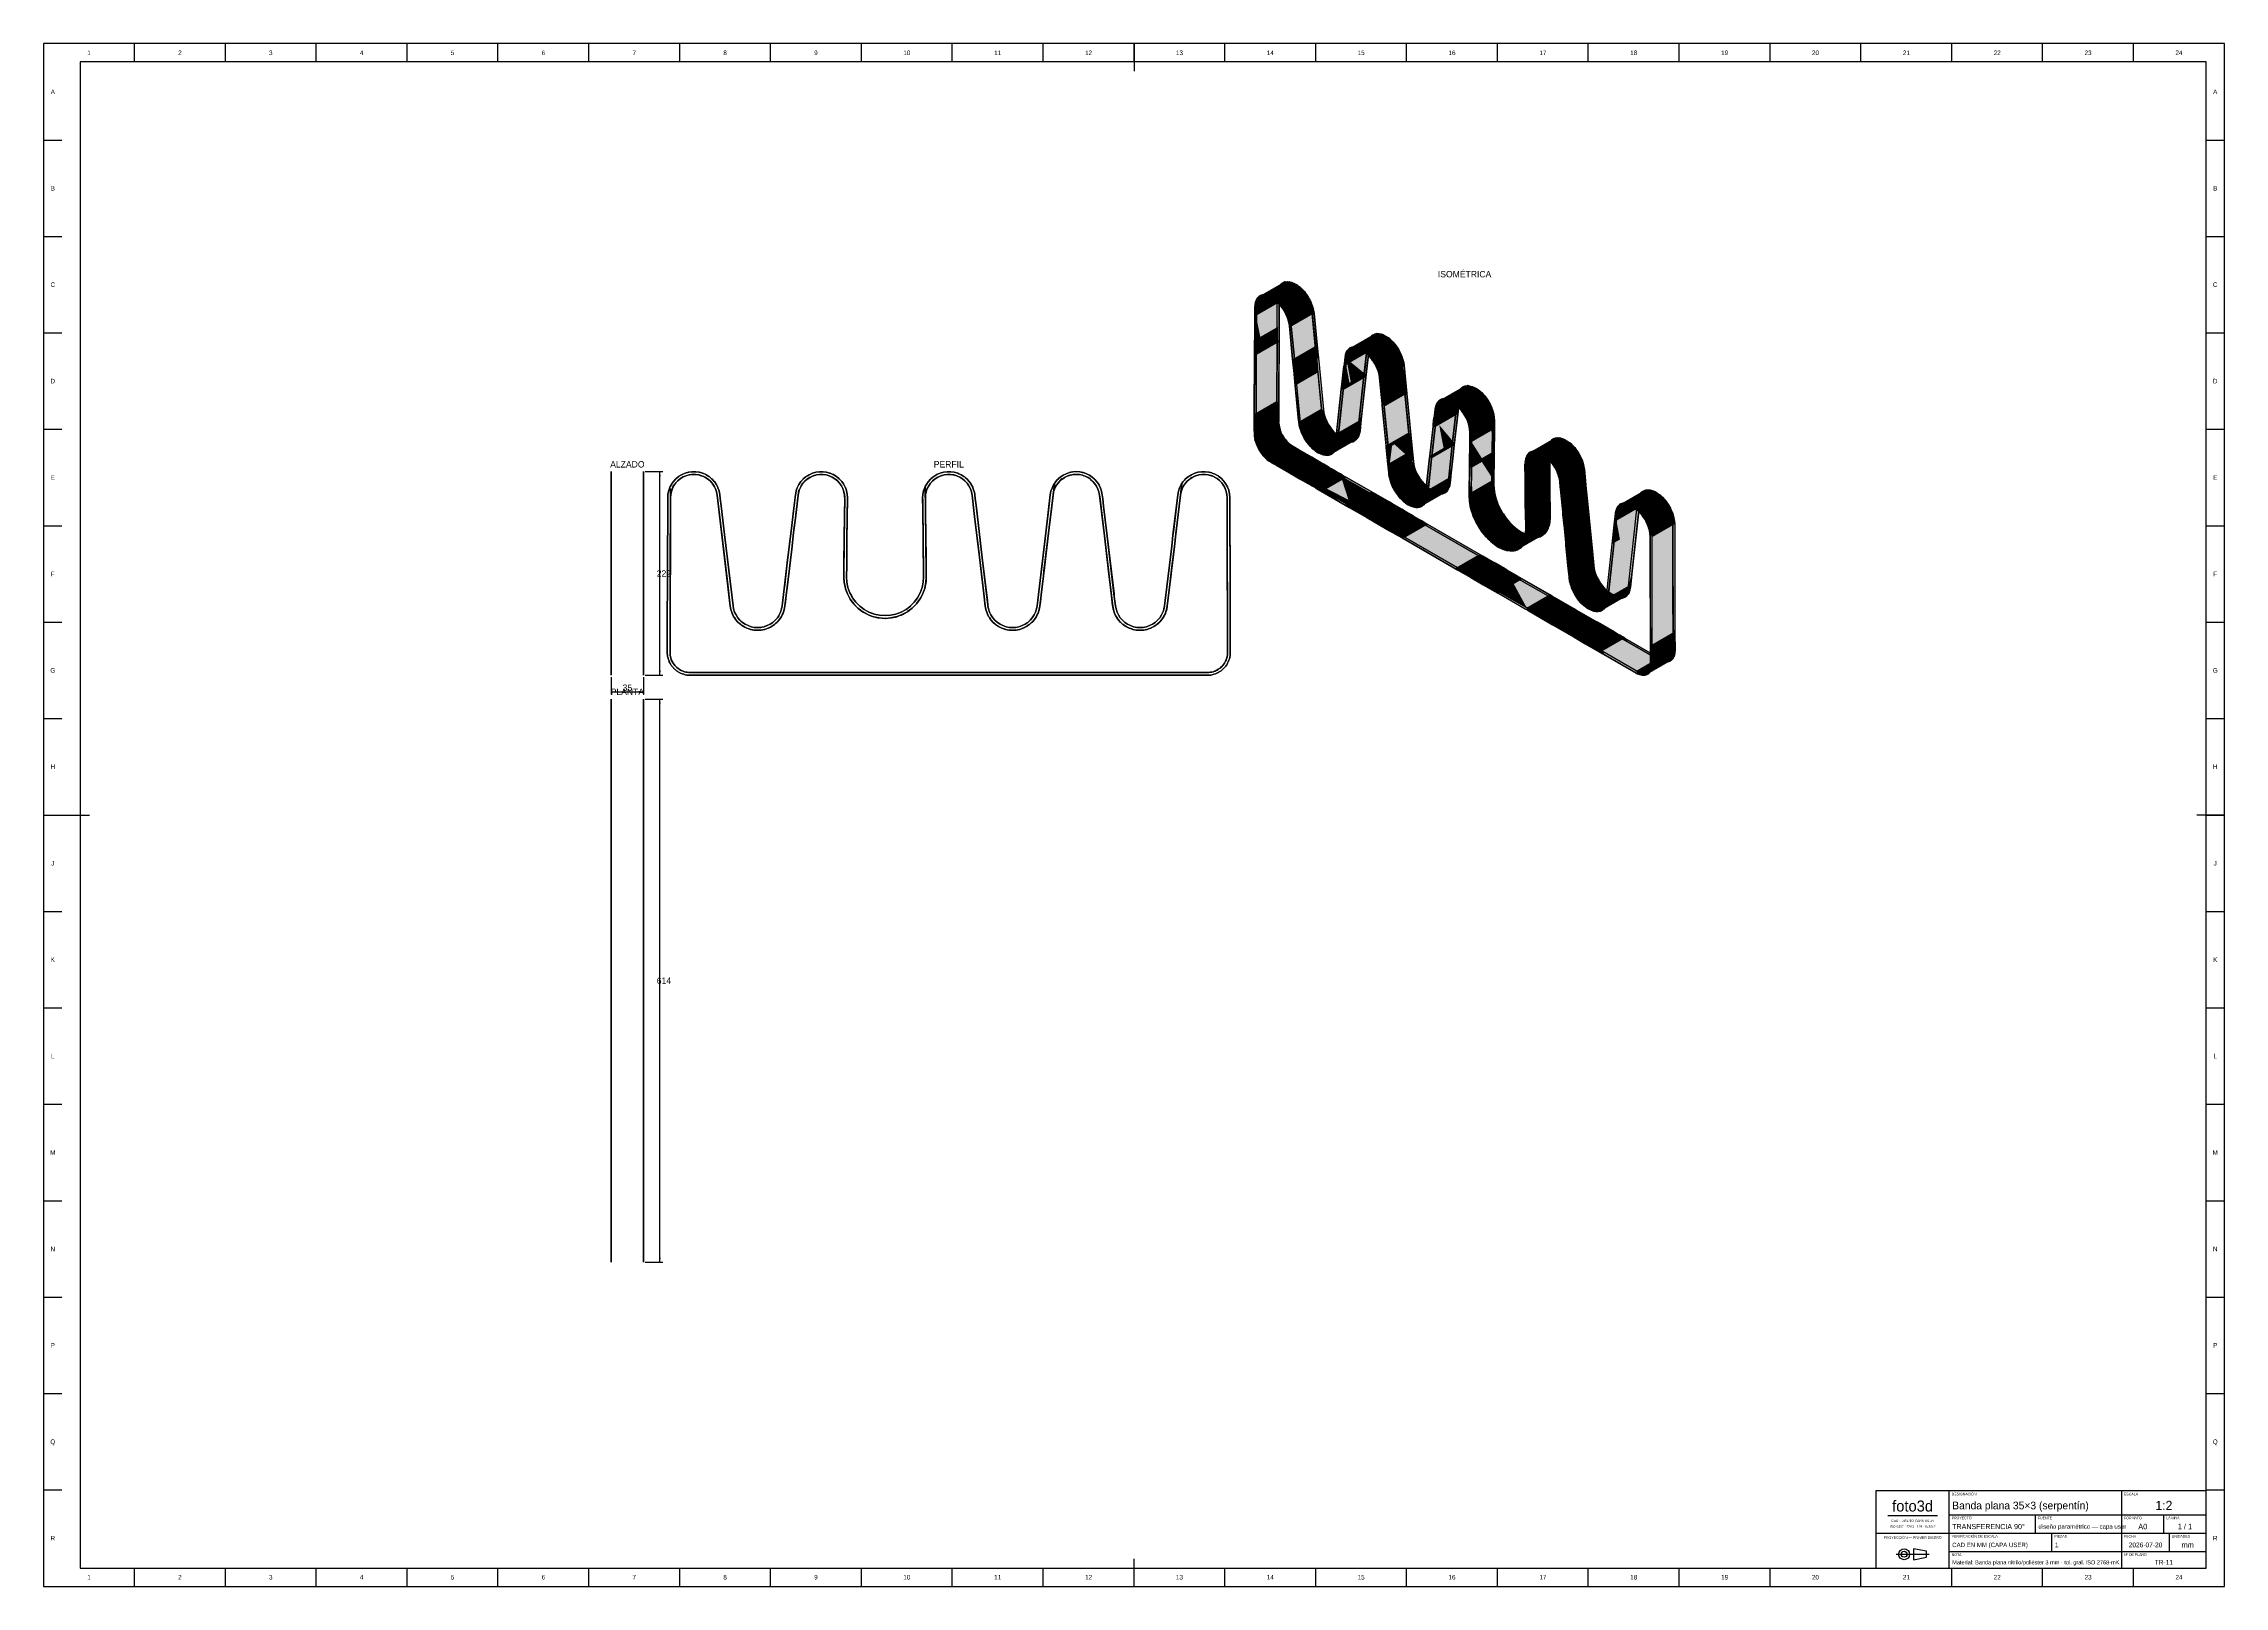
# Model space of a CAD drawing. Extents: x 0 to 2378, y 0 to 1682.
import ezdxf
from ezdxf.enums import TextEntityAlignment as Align

# ---------------------------------------------------------------- set-up
doc = ezdxf.new("R2010")
doc.units = 0
for name, color, linetype in [('COTAS', 7, 'CONTINUOUS'), ('FINA', 7, 'CONTINUOUS'), ('NORMA', 7, 'CONTINUOUS'), ('SOMBRA', 8, 'CONTINUOUS'), ('TEXTO', 7, 'CONTINUOUS'), ('VISIBLE', 7, 'CONTINUOUS')]:
    doc.layers.add(name, color=color, linetype=linetype)

msp = doc.modelspace()

# ---------------------------------------------------------------- linework, layer by layer
at = {"layer": 'COTAS'}
for p, q in [((656.0438, 1215.3431), (675.0438, 1215.3431)), ((672.0438, 993.3431), (672.0438, 1215.3431)), ((619.0438, 991.3431), (619.0438, 972.3431)), ((619.0438, 975.3431), (654.0438, 975.3431)), ((654.0438, 991.3431), (654.0438, 972.3431)), ((656.0438, 993.3431), (675.0438, 993.3431)), ((656.0438, 967.3431), (675.0438, 967.3431)), ((672.0438, 353.3431), (672.0438, 967.3431)), ((656.0438, 353.3431), (675.0438, 353.3431))]:
    msp.add_line(p, q, dxfattribs=at)
for points in [[(672.0438, 1215.3431), (672.9438, 1210.3431), (671.1438, 1210.3431)], [(619.0438, 975.3431), (624.0438, 976.2431), (624.0438, 974.4431)], [(654.0438, 975.3431), (649.0438, 976.2431), (649.0438, 974.4431)], [(672.0438, 993.3431), (672.9438, 998.3431), (671.1438, 998.3431)], [(672.0438, 967.3431), (672.9438, 962.3431), (671.1438, 962.3431)], [(672.0438, 353.3431), (672.9438, 358.3431), (671.1438, 358.3431)]]:
    msp.add_solid(points, dxfattribs=at)
at = {"layer": 'FINA'}
for p, q in [((2378, 1682), (0, 1682)), ((0, 1682), (0, 0)), ((99.0833, 1662), (99.0833, 1682)), ((198.1667, 1662), (198.1667, 1682)), ((297.25, 1662), (297.25, 1682)), ((396.3333, 1662), (396.3333, 1682)), ((495.4167, 1662), (495.4167, 1682)), ((594.5, 1662), (594.5, 1682)), ((693.5833, 1662), (693.5833, 1682)), ((792.6667, 1662), (792.6667, 1682)), ((891.75, 1662), (891.75, 1682)), ((990.8333, 1662), (990.8333, 1682)), ((1089.9167, 1662), (1089.9167, 1682)), ((1189, 1662), (1189, 1682)), ((1288.0833, 1662), (1288.0833, 1682)), ((1387.1667, 1662), (1387.1667, 1682)), ((1486.25, 1662), (1486.25, 1682)), ((1585.3333, 1662), (1585.3333, 1682)), ((1684.4167, 1662), (1684.4167, 1682)), ((1783.5, 1662), (1783.5, 1682)), ((1882.5833, 1662), (1882.5833, 1682)), ((1981.6667, 1662), (1981.6667, 1682)), ((2080.75, 1662), (2080.75, 1682)), ((2179.8333, 1662), (2179.8333, 1682)), ((2278.9167, 1662), (2278.9167, 1682)), ((2378, 0), (2378, 1682)), ((0, 1576.875), (20, 1576.875)), ((2358, 1576.875), (2378, 1576.875)), ((0, 1471.75), (20, 1471.75)), ((2358, 1471.75), (2378, 1471.75)), ((0, 1366.625), (20, 1366.625)), ((2358, 1366.625), (2378, 1366.625)), ((0, 1261.5), (20, 1261.5)), ((2358, 1261.5), (2378, 1261.5)), ((0, 1156.375), (20, 1156.375)), ((2358, 1156.375), (2378, 1156.375)), ((0, 1051.25), (20, 1051.25)), ((2358, 1051.25), (2378, 1051.25)), ((0, 946.125), (20, 946.125)), ((2358, 946.125), (2378, 946.125)), ((0, 841), (20, 841)), ((2358, 841), (2378, 841)), ((0, 735.875), (20, 735.875)), ((2358, 735.875), (2378, 735.875)), ((0, 630.75), (20, 630.75)), ((2358, 630.75), (2378, 630.75)), ((0, 525.625), (20, 525.625)), ((2358, 525.625), (2378, 525.625)), ((0, 420.5), (20, 420.5)), ((2358, 420.5), (2378, 420.5)), ((0, 315.375), (20, 315.375)), ((2358, 315.375), (2378, 315.375)), ((0, 210.25), (20, 210.25)), ((2358, 210.25), (2378, 210.25)), ((0, 105.125), (20, 105.125)), ((2358, 105.125), (2378, 105.125)), ((2011, 77.2), (2065, 77.2)), ((2078, 78), (2266, 78)), ((2172, 58), (2172, 78)), ((2266, 78), (2358, 78)), ((2312, 58), (2312, 78)), ((1998, 58), (2078, 58)), ((2078, 58), (2266, 58)), ((2190, 38), (2190, 58)), ((2266, 58), (2358, 58)), ((2318, 38), (2318, 58)), ((2020.06, 35), (2055.94, 35)), ((2078, 38), (2266, 38)), ((2266, 38), (2358, 38)), ((0, 0), (2378, 0)), ((99.0833, 0), (99.0833, 20)), ((198.1667, 0), (198.1667, 20)), ((297.25, 0), (297.25, 20)), ((396.3333, 0), (396.3333, 20)), ((495.4167, 0), (495.4167, 20)), ((594.5, 0), (594.5, 20)), ((693.5833, 0), (693.5833, 20)), ((792.6667, 0), (792.6667, 20)), ((891.75, 0), (891.75, 20)), ((990.8333, 0), (990.8333, 20)), ((1089.9167, 0), (1089.9167, 20)), ((1189, 0), (1189, 20)), ((1288.0833, 0), (1288.0833, 20)), ((1387.1667, 0), (1387.1667, 20)), ((1486.25, 0), (1486.25, 20)), ((1585.3333, 0), (1585.3333, 20)), ((1684.4167, 0), (1684.4167, 20)), ((1783.5, 0), (1783.5, 20)), ((1882.5833, 0), (1882.5833, 20)), ((1981.6667, 0), (1981.6667, 20)), ((2080.75, 0), (2080.75, 20)), ((2179.8333, 0), (2179.8333, 20)), ((2278.9167, 0), (2278.9167, 20))]:
    msp.add_line(p, q, dxfattribs=at)
at = {"layer": 'NORMA'}
for p, q in [((1189, 1682), (1189, 1652)), ((2358, 1662), (40, 1662)), ((40, 1662), (40, 20)), ((2358, 20), (2358, 1662)), ((0, 841), (50, 841)), ((2378, 841), (2348, 841)), ((2358, 104), (1998, 104)), ((1998, 104), (1998, 20)), ((2078, 20), (2078, 104)), ((2266, 20), (2266, 104)), ((2358, 20), (2358, 104)), ((1189, 0), (1189, 30)), ((40, 20), (2358, 20)), ((1998, 20), (2358, 20))]:
    msp.add_line(p, q, dxfattribs=at)
at = {"layer": 'SOMBRA', "color": 253}
for points in [[(1342.0989, 1406.9431), (1345.1461, 1408.3356), (1320.3974, 1394.0469)], [(1345.1461, 1408.3356), (1321.0086, 1390.9629), (1320.3974, 1394.0469)], [(1342.0989, 1406.9431), (1320.3974, 1394.0469), (1320.422, 1394.428)], [(1342.0989, 1406.9431), (1320.422, 1394.428), (1320.5954, 1397.1169)], [(1345.3441, 1411.4056), (1342.0989, 1406.9431), (1320.5954, 1397.1169)], [(1345.1461, 1408.3356), (1345.1373, 1404.8936), (1321.0086, 1390.9629)], [(1345.1373, 1404.8936), (1322.1284, 1385.3124), (1321.0086, 1390.9629)], [(1345.1373, 1404.8936), (1345.121, 1398.5872), (1322.1284, 1385.3124)], [(1345.3441, 1411.4056), (1345.1707, 1408.7167), (1342.0989, 1406.9431)], [(1345.1707, 1408.7167), (1345.1461, 1408.3356), (1342.0989, 1406.9431)], [(1345.3205, 1405.3776), (1345.2972, 1399.4409), (1345.121, 1398.5872)], [(1345.3205, 1405.3776), (1345.121, 1398.5872), (1345.1373, 1404.8936)], [(1345.3346, 1408.9808), (1345.3205, 1405.3776), (1345.1373, 1404.8936)], [(1345.3346, 1408.9808), (1345.1373, 1404.8936), (1345.1461, 1408.3356)], [(1345.3346, 1408.9808), (1345.1461, 1408.3356), (1345.1707, 1408.7167)], [(1345.3346, 1408.9808), (1345.1707, 1408.7167), (1345.3441, 1411.4056)], [(1346.7104, 1406.2924), (1346.5685, 1396.2797), (1345.2016, 1375.0974)], [(1346.7104, 1406.2924), (1345.2016, 1375.0974), (1345.2972, 1399.4409)], [(1346.751, 1409.1572), (1345.2972, 1399.4409), (1345.3205, 1405.3776)], [(1346.751, 1409.1572), (1346.7104, 1406.2924), (1345.2972, 1399.4409)], [(1346.7815, 1411.3127), (1345.3205, 1405.3776), (1345.3346, 1408.9808)], [(1346.7815, 1411.3127), (1346.751, 1409.1572), (1345.3205, 1405.3776)], [(1346.8074, 1413.1373), (1345.3346, 1408.9808), (1345.3441, 1411.4056)], [(1346.8074, 1413.1373), (1346.7815, 1411.3127), (1345.3346, 1408.9808)], [(1346.8074, 1413.1373), (1345.3441, 1411.4056), (1345.4282, 1411.6977)], [(1345.4282, 1411.6977), (1345.3441, 1411.4056), (1345.3974, 1411.6656)], [(1346.277, 1414.6473), (1345.4282, 1411.6977), (1345.3974, 1411.6656)], [(1346.277, 1414.6473), (1345.3974, 1411.6656), (1345.9169, 1414.2021)], [(1346.8338, 1415.0034), (1346.8074, 1413.1373), (1345.4282, 1411.6977)], [(1346.8338, 1415.0034), (1345.4282, 1411.6977), (1346.277, 1414.6473)], [(1346.277, 1414.6473), (1345.9169, 1414.2021), (1346.0255, 1414.4864)], [(1347.2675, 1407.1109), (1347.1379, 1356.7454), (1346.0147, 1357.199)], [(1347.2675, 1407.1109), (1346.0147, 1357.199), (1346.5685, 1396.2797)], [(1346.277, 1414.6473), (1346.0255, 1414.4864), (1346.8573, 1416.6639)], [(1346.8338, 1415.0034), (1346.277, 1414.6473), (1346.8573, 1416.6639)], [(1347.4442, 1409.8502), (1346.5685, 1396.2797), (1346.7104, 1406.2924)], [(1347.9604, 1412.3528), (1346.7104, 1406.2924), (1346.751, 1409.1572)], [(1348.7948, 1414.5573), (1346.751, 1409.1572), (1346.7815, 1411.3127)], [(1349.9474, 1416.4148), (1346.7815, 1411.3127), (1346.8074, 1413.1373)], [(1351.3828, 1417.9131), (1346.8074, 1413.1373), (1346.8338, 1415.0034)], [(1353.087, 1419.0031), (1346.8338, 1415.0034), (1346.8573, 1416.6639)], [(1353.087, 1419.0031), (1346.8573, 1416.6639), (1347.2064, 1416.9511)], [(1347.2064, 1416.9511), (1346.8573, 1416.6639), (1347.0318, 1416.8901)], [(1347.0318, 1416.8901), (1346.8573, 1416.6639), (1346.9865, 1416.8743)], [(1347.0318, 1416.8901), (1346.9865, 1416.8743), (1348.1372, 1418.75)], [(1347.0318, 1416.8901), (1348.1372, 1418.75), (1349.7494, 1420.4157)], [(1351.1543, 1420.1997), (1347.0318, 1416.8901), (1349.7494, 1420.4157)], [(1351.1543, 1420.1997), (1347.2064, 1416.9511), (1347.0318, 1416.8901)], [(1353.2033, 1419.0437), (1347.2064, 1416.9511), (1351.1543, 1420.1997)], [(1350.2991, 1420.6822), (1349.7494, 1420.4157), (1350.2276, 1420.7225)], [(1351.1543, 1420.1997), (1349.7494, 1420.4157), (1350.2991, 1420.6822)], [(1362.0733, 1401.8084), (1374.8093, 1411.6628), (1350.0605, 1397.3741)], [(1350.2991, 1420.6822), (1350.2276, 1420.7225), (1351.6515, 1421.6363)], [(1351.4062, 1420.4069), (1350.2991, 1420.6822), (1353.8082, 1422.3834)], [(1350.2991, 1420.6822), (1351.6515, 1421.6363), (1353.8082, 1422.3834)], [(1351.4062, 1420.4069), (1350.6755, 1420.4698), (1350.2991, 1420.6822)], [(1351.4062, 1420.4069), (1351.1543, 1420.1997), (1350.6755, 1420.4698)], [(1353.6789, 1420.2113), (1351.1543, 1420.1997), (1351.4062, 1420.4069)], [(1353.6789, 1420.2113), (1352.5663, 1419.4031), (1351.1543, 1420.1997)], [(1353.6789, 1420.2113), (1351.4062, 1420.4069), (1353.8082, 1422.3834)], [(1377.1498, 1408.6132), (1362.0733, 1401.8084), (1352.4011, 1394.3245)], [(1377.1498, 1408.6132), (1352.4011, 1394.3245), (1352.5116, 1394.1539)], [(1377.1498, 1408.6132), (1352.5116, 1394.1539), (1375.9709, 1407.6982)], [(1352.5116, 1394.1539), (1354.5224, 1391.0504), (1375.9709, 1407.6982)], [(1353.6789, 1420.2113), (1353.6379, 1419.5228), (1352.5663, 1419.4031)], [(1353.6379, 1419.5228), (1353.2033, 1419.0437), (1352.5663, 1419.4031)], [(1353.6379, 1419.5228), (1353.618, 1419.1884), (1353.2033, 1419.0437)], [(1355.0173, 1419.6767), (1353.618, 1419.1884), (1353.6379, 1419.5228)], [(1357.1387, 1419.9135), (1353.6379, 1419.5228), (1353.6789, 1420.2113)], [(1358.9159, 1419.7606), (1353.6789, 1420.2113), (1353.8082, 1422.3834)], [(1354.3127, 1422.388), (1353.8082, 1422.3834), (1354.2345, 1422.4327)], [(1354.555, 1422.2497), (1353.8082, 1422.3834), (1354.3127, 1422.388)], [(1358.6594, 1419.907), (1353.8082, 1422.3834), (1354.555, 1422.2497)], [(1358.9159, 1419.7606), (1353.8082, 1422.3834), (1358.6594, 1419.907)], [(1356.8294, 1422.411), (1354.2345, 1422.4327), (1356.177, 1422.6569)], [(1356.8294, 1422.411), (1354.3127, 1422.388), (1354.2345, 1422.4327)], [(1358.2107, 1421.5953), (1354.3127, 1422.388), (1356.8294, 1422.411)], [(1358.2107, 1421.5953), (1354.555, 1422.2497), (1354.3127, 1422.388)], [(1379.2711, 1405.3391), (1375.9709, 1407.6982), (1354.5224, 1391.0504)], [(1369.6862, 1397.9184), (1379.2711, 1405.3391), (1354.5224, 1391.0504)], [(1364.2592, 1418.0233), (1354.8734, 1422.068), (1354.555, 1422.2497)], [(1364.2592, 1418.0233), (1354.555, 1422.2497), (1358.2107, 1421.5953)], [(1361.8056, 1419.0807), (1358.6198, 1419.9296), (1354.8734, 1422.068)], [(1356.8294, 1422.411), (1356.177, 1422.6569), (1356.4553, 1422.632)], [(1356.8294, 1422.411), (1356.4553, 1422.632), (1358.7226, 1422.4283)], [(1360.6004, 1421.1675), (1356.8294, 1422.411), (1358.7226, 1422.4283)], [(1360.6004, 1421.1675), (1358.2107, 1421.5953), (1356.8294, 1422.411)], [(1366.7341, 1416.5618), (1358.2107, 1421.5953), (1360.6004, 1421.1675)], [(1359.4155, 1419.7176), (1358.6594, 1419.907), (1358.6198, 1419.9296)], [(1358.9159, 1419.7606), (1358.6594, 1419.907), (1358.9524, 1419.7574)], [(1359.4155, 1419.7176), (1358.9524, 1419.7574), (1358.6594, 1419.907)], [(1359.0946, 1422.2982), (1358.7226, 1422.4283), (1359.0302, 1422.3466)], [(1360.6004, 1421.1675), (1358.7226, 1422.4283), (1359.0946, 1422.2982)], [(1361.9415, 1421.3026), (1359.0946, 1422.2982), (1359.0302, 1422.3466)], [(1361.9415, 1421.3026), (1359.0302, 1422.3466), (1361.092, 1421.7986)], [(1362.0833, 1421.2198), (1360.6004, 1421.1675), (1359.0946, 1422.2982)], [(1362.0833, 1421.2198), (1359.0946, 1422.2982), (1361.9415, 1421.3026)], [(1362.0833, 1421.2198), (1362.5149, 1420.8248), (1360.6004, 1421.1675)], [(1369.1807, 1414.7247), (1360.6004, 1421.1675), (1362.5149, 1420.8248)], [(1361.9415, 1421.3026), (1361.092, 1421.7986), (1361.3955, 1421.718)], [(1361.9415, 1421.3026), (1361.3955, 1421.718), (1364.139, 1420.5341)], [(1362.868, 1420.7616), (1361.9415, 1421.3026), (1364.139, 1420.5341)], [(1376.1395, 1409.9295), (1374.8093, 1411.6628), (1362.0733, 1401.8084)], [(1377.1498, 1408.6132), (1376.1395, 1409.9295), (1362.0733, 1401.8084)], [(1362.0833, 1421.2198), (1362.868, 1420.7616), (1362.5149, 1420.8248)], [(1370.2403, 1413.9952), (1362.5149, 1420.8248), (1362.868, 1420.7616)], [(1370.2403, 1413.9952), (1369.6467, 1414.2982), (1362.5149, 1420.8248)], [(1362.868, 1420.7616), (1364.139, 1420.5341), (1366.2185, 1418.8052)], [(1370.2403, 1413.9952), (1362.868, 1420.7616), (1365.4575, 1419.2496)], [(1366.2185, 1418.8052), (1364.139, 1420.5341), (1369.6333, 1416.8557)], [(1364.139, 1420.5341), (1366.9038, 1418.9052), (1369.6333, 1416.8557)], [(1370.2403, 1413.9952), (1365.4575, 1419.2496), (1366.2185, 1418.8052)], [(1366.2185, 1418.8052), (1369.6333, 1416.8557), (1369.7393, 1416.7494)], [(1370.2403, 1413.9952), (1366.2185, 1418.8052), (1374.8093, 1411.6628)], [(1366.2185, 1418.8052), (1369.7393, 1416.7494), (1374.8093, 1411.6628)], [(1369.7393, 1416.7494), (1369.6333, 1416.8557), (1369.7671, 1416.7331)], [(1371.5495, 1412.5569), (1369.6467, 1414.2982), (1370.2403, 1413.9952)], [(1380.0467, 1403.9), (1379.2711, 1405.3391), (1369.6862, 1397.9184)], [(1381.1237, 1401.9016), (1380.0467, 1403.9), (1369.6862, 1397.9184)], [(1369.7393, 1416.7494), (1369.7671, 1416.7331), (1372.2849, 1414.4267)], [(1369.7393, 1416.7494), (1372.2849, 1414.4267), (1374.8093, 1411.6628)], [(1374.6241, 1410.7946), (1371.5636, 1412.5415), (1370.2403, 1413.9952)], [(1374.6241, 1410.7946), (1370.2403, 1413.9952), (1374.8093, 1411.6628)], [(1371.5636, 1412.5415), (1372.1838, 1412.1874), (1373.8052, 1410.0788)], [(1372.1838, 1412.1874), (1374.388, 1409.688), (1374.3267, 1409.4006)], [(1372.1838, 1412.1874), (1373.1105, 1411.6585), (1374.388, 1409.688)], [(1373.1105, 1411.6585), (1374.6241, 1410.7946), (1374.388, 1409.688)], [(1374.3267, 1409.4006), (1374.388, 1409.688), (1375.3692, 1408.1745)], [(1374.3267, 1409.4006), (1375.3692, 1408.1745), (1375.3955, 1408.0106)], [(1374.388, 1409.688), (1374.6241, 1410.7946), (1374.9814, 1410.5906)], [(1374.388, 1409.688), (1374.9814, 1410.5906), (1375.3692, 1408.1745)], [(1374.6241, 1410.7946), (1374.8093, 1411.6628), (1374.9814, 1410.5906)], [(1374.9814, 1410.5906), (1374.8093, 1411.6628), (1374.9818, 1410.5904)], [(1374.9818, 1410.5904), (1374.8093, 1411.6628), (1375.6807, 1410.1915)], [(1375.6807, 1410.1915), (1374.8093, 1411.6628), (1375.9599, 1410.0321)], [(1375.9599, 1410.0321), (1374.8093, 1411.6628), (1376.1395, 1409.9295)], [(1375.3692, 1408.1745), (1374.9814, 1410.5906), (1374.9818, 1410.5904)], [(1375.3692, 1408.1745), (1374.9818, 1410.5904), (1375.3707, 1408.1722)], [(1377.0411, 1405.5956), (1375.3707, 1408.1722), (1374.9818, 1410.5904)], [(1377.0411, 1405.5956), (1374.9818, 1410.5904), (1375.6807, 1410.1915)], [(1375.3955, 1408.0106), (1375.3692, 1408.1745), (1375.3707, 1408.1722)], [(1375.3955, 1408.0106), (1375.3707, 1408.1722), (1375.397, 1408.0086)], [(1375.9053, 1407.3476), (1375.397, 1408.0086), (1375.3707, 1408.1722)], [(1377.0411, 1405.5956), (1375.6807, 1410.1915), (1379.0856, 1404.4423)], [(1379.0856, 1404.4423), (1375.6807, 1410.1915), (1375.9599, 1410.0321)], [(1375.9599, 1410.0321), (1376.1395, 1409.9295), (1377.1498, 1408.6132)], [(1379.0856, 1404.4423), (1375.9599, 1410.0321), (1379.2711, 1405.3391)], [(1375.9599, 1410.0321), (1377.1498, 1408.6132), (1379.2711, 1405.3391)], [(1377.2603, 1408.4426), (1377.1498, 1408.6132), (1375.9709, 1407.6982)], [(1379.2711, 1405.3391), (1377.2603, 1408.4426), (1375.9709, 1407.6982)], [(1377.8003, 1404.4246), (1377.0411, 1405.5956), (1377.2249, 1405.492)], [(1379.462, 1401.3423), (1377.2249, 1405.492), (1377.7706, 1405.1841)], [(1380.855, 1398.1784), (1377.7706, 1405.1841), (1378.5951, 1404.7189)], [(1381.9581, 1394.9859), (1378.5951, 1404.7189), (1379.0856, 1404.4423)], [(1379.0856, 1404.4423), (1379.2711, 1405.3391), (1379.9484, 1403.9555)], [(1381.9581, 1394.9859), (1379.0856, 1404.4423), (1379.9831, 1402.9267)], [(1379.9831, 1402.9267), (1379.0856, 1404.4423), (1379.6911, 1404.1006)], [(1379.9484, 1403.9555), (1379.2711, 1405.3391), (1380.0467, 1403.9)], [(1381.4557, 1400.4403), (1379.9831, 1402.9267), (1379.6911, 1404.1006)], [(1381.4557, 1400.4403), (1379.6911, 1404.1006), (1379.9484, 1403.9555)], [(1381.4557, 1400.4403), (1379.9484, 1403.9555), (1381.3618, 1401.0682)], [(1381.3618, 1401.0682), (1379.9484, 1403.9555), (1380.0467, 1403.9)], [(1381.3618, 1401.0682), (1380.0467, 1403.9), (1381.1237, 1401.9016)], [(1320.306, 1358.5338), (1322.1284, 1385.3124), (1326.7035, 1362.2274)], [(1320.306, 1358.5338), (1320.3723, 1384.2985), (1322.1284, 1385.3124)], [(1320.3723, 1384.2985), (1321.0086, 1390.9629), (1322.1284, 1385.3124)], [(1320.3723, 1384.2985), (1320.3886, 1390.6049), (1321.0086, 1390.9629)], [(1320.3886, 1390.6049), (1320.3974, 1394.0469), (1321.0086, 1390.9629)], [(1345.121, 1398.5872), (1326.7035, 1362.2274), (1322.1284, 1385.3124)], [(1345.121, 1398.5872), (1345.0548, 1372.8225), (1326.7035, 1362.2274)], [(1345.2972, 1399.4409), (1345.2016, 1375.0974), (1345.0548, 1372.8225)], [(1345.2972, 1399.4409), (1345.0548, 1372.8225), (1345.121, 1398.5872)], [(1346.5685, 1396.2797), (1346.0147, 1357.199), (1345.1327, 1357.5551)], [(1346.5685, 1396.2797), (1345.1327, 1357.5551), (1345.2016, 1375.0974)], [(1362.0733, 1401.8084), (1350.0605, 1397.3741), (1351.3908, 1395.6408)], [(1362.0733, 1401.8084), (1351.3908, 1395.6408), (1352.4011, 1394.3245)], [(1369.6862, 1397.9184), (1354.5224, 1391.0504), (1355.2979, 1389.6114)], [(1369.6862, 1397.9184), (1355.2979, 1389.6114), (1356.375, 1387.6129)], [(1381.1237, 1401.9016), (1369.6862, 1397.9184), (1356.375, 1387.6129)], [(1358.4474, 1374.5106), (1357.9943, 1377.5414), (1382.743, 1391.8301)], [(1358.4539, 1374.4673), (1358.4474, 1374.5106), (1382.743, 1391.8301)], [(1358.4539, 1374.4673), (1382.743, 1391.8301), (1383.2026, 1388.756)], [(1378.0027, 1347.2306), (1358.4539, 1374.4673), (1383.2026, 1388.756)], [(1378.0027, 1347.2306), (1383.2026, 1388.756), (1386.7472, 1352.2792)], [(1382.743, 1391.8301), (1379.9831, 1402.9267), (1381.4557, 1400.4403)], [(1381.3618, 1401.0682), (1381.1237, 1401.9016), (1381.2953, 1401.5131)], [(1382.1658, 1399.4256), (1381.2953, 1401.5131), (1382.1514, 1399.5739)], [(1382.1658, 1399.4256), (1381.3618, 1401.0682), (1381.2953, 1401.5131)], [(1382.1873, 1399.205), (1381.4557, 1400.4403), (1381.3618, 1401.0682)], [(1382.1873, 1399.205), (1381.3618, 1401.0682), (1382.1658, 1399.4256)], [(1383.2026, 1388.756), (1381.4557, 1400.4403), (1382.1873, 1399.205)], [(1382.1658, 1399.4256), (1382.1514, 1399.5739), (1382.6864, 1398.3621)], [(1382.1873, 1399.205), (1382.1658, 1399.4256), (1382.6864, 1398.3621)], [(1387.0366, 1349.301), (1382.1873, 1399.205), (1382.6864, 1398.3621)], [(1387.0366, 1349.301), (1382.6864, 1398.3621), (1388.1104, 1349.521)], [(1388.1104, 1349.521), (1382.6864, 1398.3621), (1384.7936, 1391.2667)], [(1382.6864, 1398.3621), (1383.9168, 1394.794), (1384.7936, 1391.2667)], [(1388.1104, 1349.521), (1384.7936, 1391.2667), (1388.9043, 1349.6836)], [(1388.9043, 1349.6836), (1384.7936, 1391.2667), (1385.3098, 1387.8252)], [(1388.9043, 1349.6836), (1385.3098, 1387.8252), (1389.014, 1349.7061)], [(1320.2732, 1345.797), (1326.7035, 1362.2274), (1328.9651, 1350.8153)], [(1320.2732, 1345.797), (1320.306, 1358.5338), (1326.7035, 1362.2274)], [(1345.0548, 1372.8225), (1328.9651, 1350.8153), (1326.7035, 1362.2274)], [(1345.0548, 1372.8225), (1345.022, 1360.0857), (1328.9651, 1350.8153)], [(1345.022, 1360.0857), (1329.4061, 1348.5903), (1328.9651, 1350.8153)], [(1345.022, 1360.0857), (1345.0156, 1357.6024), (1329.4061, 1348.5903)], [(1345.0156, 1357.6024), (1340.9591, 1290.2955), (1329.4061, 1348.5903)], [(1345.0156, 1357.6024), (1344.8482, 1292.5408), (1340.9591, 1290.2955)], [(1345.1327, 1357.5551), (1344.8426, 1290.3748), (1345.0156, 1357.6024)], [(1345.1327, 1357.5551), (1344.8688, 1290.3685), (1344.8426, 1290.3748)], [(1346.0147, 1357.199), (1344.8688, 1290.3685), (1345.1327, 1357.5551)], [(1346.0147, 1357.199), (1345.0671, 1290.321), (1344.8688, 1290.3685)], [(1345.2016, 1375.0974), (1345.1327, 1357.5551), (1345.0156, 1357.6024)], [(1345.2016, 1375.0974), (1345.0156, 1357.6024), (1345.0548, 1372.8225)], [(1347.1379, 1356.7454), (1345.0671, 1290.321), (1346.0147, 1357.199)], [(1347.1379, 1356.7454), (1345.9334, 1290.1135), (1345.0671, 1290.321)], [(1347.1379, 1356.7454), (1347.013, 1308.2479), (1345.9334, 1290.1135)], [(1378.0027, 1347.2306), (1361.9985, 1337.9905), (1358.4539, 1374.4673)], [(1445.386, 1356.2543), (1443.4086, 1351.0494), (1443.7778, 1354.362)], [(1445.386, 1356.2543), (1445.1229, 1354.1676), (1443.4086, 1351.0494)], [(1444.0519, 1356.8223), (1443.5677, 1354.1148), (1443.5754, 1354.1856)], [(1444.0519, 1356.8223), (1443.7778, 1354.362), (1443.5677, 1354.1148)], [(1444.0519, 1356.8223), (1443.5754, 1354.1856), (1444.044, 1356.8163)], [(1445.607, 1358.0058), (1443.7778, 1354.362), (1444.0519, 1356.8223)], [(1445.607, 1358.0058), (1445.386, 1356.2543), (1443.7778, 1354.362)], [(1444.0519, 1356.8223), (1444.044, 1356.8163), (1444.0633, 1356.9249)], [(1445.8219, 1359.7103), (1444.0519, 1356.8223), (1444.0633, 1356.9249)], [(1445.8219, 1359.7103), (1445.607, 1358.0058), (1444.0519, 1356.8223)], [(1445.8219, 1359.7103), (1444.0633, 1356.9249), (1445.1458, 1359.407)], [(1445.1458, 1359.407), (1444.0633, 1356.9249), (1444.8628, 1359.2801)], [(1446.8564, 1357.3209), (1444.7326, 1351.0733), (1445.1229, 1354.1676)], [(1446.0072, 1361.3822), (1444.8628, 1359.2801), (1444.8906, 1359.3621)], [(1446.0072, 1361.3822), (1445.1458, 1359.407), (1444.8628, 1359.2801)], [(1446.0072, 1361.3822), (1444.8906, 1359.3621), (1445.9968, 1361.38)], [(1447.8888, 1359.1988), (1445.1229, 1354.1676), (1445.386, 1356.2543)], [(1446.0335, 1361.3876), (1445.8219, 1359.7103), (1445.1458, 1359.407)], [(1446.0335, 1361.3876), (1445.1458, 1359.407), (1446.0072, 1361.3822)], [(1449.1969, 1360.7379), (1445.386, 1356.2543), (1445.607, 1358.0058)], [(1450.7525, 1361.9219), (1445.607, 1358.0058), (1445.8219, 1359.7103)], [(1452.5274, 1362.7179), (1445.8219, 1359.7103), (1446.0335, 1361.3876)], [(1446.0072, 1361.3822), (1445.9968, 1361.38), (1446.0432, 1361.4646)], [(1446.0335, 1361.3876), (1446.0072, 1361.3822), (1446.0432, 1361.4646)], [(1452.8529, 1362.8263), (1446.0335, 1361.3876), (1446.0432, 1361.4646)], [(1452.8529, 1362.8263), (1452.8446, 1362.7829), (1446.0335, 1361.3876)], [(1446.0432, 1361.4646), (1447.4998, 1363.1956), (1449.2393, 1364.5101)], [(1450.5364, 1364.1332), (1446.0432, 1361.4646), (1449.2393, 1364.5101)], [(1452.8529, 1362.8263), (1446.0432, 1361.4646), (1450.5364, 1364.1332)], [(1450.4785, 1340.9709), (1471.3647, 1356.8637), (1446.616, 1342.575)], [(1449.6405, 1364.6386), (1449.2393, 1364.5101), (1449.5892, 1364.6676)], [(1450.5364, 1364.1332), (1449.2393, 1364.5101), (1449.6405, 1364.6386)], [(1453.3858, 1365.8383), (1449.6405, 1364.6386), (1449.5892, 1364.6676)], [(1453.3858, 1365.8383), (1449.5892, 1364.6676), (1451.2263, 1365.4042)], [(1453.3967, 1365.8321), (1449.6405, 1364.6386), (1453.3858, 1365.8383)], [(1453.3967, 1365.8321), (1450.2988, 1364.2672), (1449.6405, 1364.6386)], [(1453.3967, 1365.8321), (1450.6536, 1364.2028), (1450.2988, 1364.2672)], [(1450.6536, 1364.2028), (1450.5364, 1364.1332), (1450.2988, 1364.2672)], [(1473.5827, 1354.3101), (1471.3647, 1356.8637), (1450.4785, 1340.9709)], [(1453.0337, 1363.7707), (1450.5364, 1364.1332), (1450.6536, 1364.2028)], [(1453.0337, 1363.7707), (1452.3212, 1363.1263), (1450.5364, 1364.1332)], [(1453.4253, 1365.8158), (1450.6536, 1364.2028), (1453.3967, 1365.8321)], [(1453.4253, 1365.8158), (1453.0337, 1363.7707), (1450.6536, 1364.2028)], [(1453.3858, 1365.8383), (1451.2263, 1365.4042), (1453.3787, 1365.8423)], [(1453.0337, 1363.7707), (1452.9101, 1363.1252), (1452.3212, 1363.1263)], [(1452.9101, 1363.1252), (1452.8529, 1362.8263), (1452.3212, 1363.1263)], [(1452.9071, 1362.7957), (1452.8446, 1362.7829), (1452.8529, 1362.8263)], [(1452.9071, 1362.7957), (1452.8529, 1362.8263), (1452.9101, 1363.1252)], [(1452.9071, 1362.7957), (1452.9101, 1363.1252), (1454.5002, 1363.1221)], [(1452.9101, 1363.1252), (1453.0337, 1363.7707), (1456.6286, 1363.118)], [(1453.0337, 1363.7707), (1453.4253, 1365.8158), (1458.862, 1362.7125)], [(1453.3858, 1365.8383), (1453.3787, 1365.8423), (1453.4325, 1365.8533)], [(1453.3967, 1365.8321), (1453.3858, 1365.8383), (1453.4325, 1365.8533)], [(1453.4253, 1365.8158), (1453.3967, 1365.8321), (1453.4325, 1365.8533)], [(1453.5419, 1365.7492), (1453.4253, 1365.8158), (1453.4325, 1365.8533)], [(1453.5419, 1365.7492), (1453.4325, 1365.8533), (1454.083, 1365.4777)], [(1456.0967, 1365.5999), (1453.4325, 1365.8533), (1455.7207, 1365.8454)], [(1457.2669, 1364.8358), (1453.4325, 1365.8533), (1456.0967, 1365.5999)], [(1463.5865, 1360.7094), (1454.083, 1365.4777), (1453.4325, 1365.8533)], [(1463.5865, 1360.7094), (1453.4325, 1365.8533), (1457.2669, 1364.8358)], [(1458.8509, 1362.7189), (1453.5419, 1365.7492), (1454.083, 1365.4777)], [(1458.8509, 1362.7189), (1454.083, 1365.4777), (1458.8772, 1362.7098)], [(1461.2106, 1361.9014), (1458.8772, 1362.7098), (1454.083, 1365.4777)], [(1457.5785, 1365.4589), (1455.7207, 1365.8454), (1455.8084, 1365.8451)], [(1457.5785, 1365.4589), (1456.0967, 1365.5999), (1455.7207, 1365.8454)], [(1457.5785, 1365.4589), (1455.8084, 1365.8451), (1457.4178, 1365.5528)], [(1459.6986, 1364.221), (1457.2669, 1364.8358), (1456.0967, 1365.5999)], [(1459.6986, 1364.221), (1456.0967, 1365.5999), (1457.5785, 1365.4589)], [(1459.6986, 1364.221), (1459.7547, 1364.1756), (1457.2669, 1364.8358)], [(1465.9624, 1359.158), (1457.2669, 1364.8358), (1459.7547, 1364.1756)], [(1457.5785, 1365.4589), (1457.4178, 1365.5528), (1458.3256, 1365.3879)], [(1459.7943, 1364.1651), (1457.5785, 1365.4589), (1458.3256, 1365.3879)], [(1459.7943, 1364.1651), (1458.3256, 1365.3879), (1463.5865, 1363.1588)], [(1458.3256, 1365.3879), (1460.9349, 1364.4857), (1463.5865, 1363.1588)], [(1458.862, 1362.7125), (1458.8509, 1362.7189), (1458.8772, 1362.7098)], [(1459.6986, 1364.221), (1459.7943, 1364.1651), (1459.7547, 1364.1756)], [(1468.0605, 1357.4622), (1459.7547, 1364.1756), (1459.7943, 1364.1651)], [(1459.7943, 1364.1651), (1463.5865, 1363.1588), (1467.5417, 1359.6413)], [(1468.0605, 1357.4622), (1459.7943, 1364.1651), (1467.5417, 1359.6413)], [(1463.5865, 1363.1588), (1466.2382, 1361.4238), (1468.8474, 1359.3131)], [(1467.5417, 1359.6413), (1463.5865, 1363.1588), (1468.8474, 1359.3131)], [(1468.0605, 1357.4622), (1467.5417, 1359.6413), (1473.4529, 1354.3842)], [(1467.5417, 1359.6413), (1468.8474, 1359.3131), (1469.7603, 1358.3459)], [(1473.4529, 1354.3842), (1467.5417, 1359.6413), (1469.7603, 1358.3459)], [(1468.2959, 1357.2719), (1468.0605, 1357.4622), (1468.1569, 1357.4071)], [(1468.9978, 1356.8666), (1468.2959, 1357.2719), (1468.1569, 1357.4071)], [(1468.9978, 1356.8666), (1468.1569, 1357.4071), (1468.8938, 1356.9865)], [(1470.5445, 1355.0837), (1468.2959, 1357.2719), (1468.9978, 1356.8666)], [(1469.7603, 1358.3459), (1468.8474, 1359.3131), (1469.9633, 1358.2273)], [(1469.9693, 1356.3057), (1468.9978, 1356.8666), (1468.8938, 1356.9865)], [(1469.9693, 1356.3057), (1468.8938, 1356.9865), (1469.8845, 1356.421)], [(1472.6728, 1352.6301), (1468.9978, 1356.8666), (1469.9693, 1356.3057)], [(1473.5531, 1354.327), (1469.7603, 1358.3459), (1469.9633, 1358.2273)], [(1473.4529, 1354.3842), (1469.7603, 1358.3459), (1473.5531, 1354.327)], [(1469.9693, 1356.3057), (1469.8845, 1356.421), (1473.4529, 1354.3842)], [(1473.5531, 1354.327), (1469.9633, 1358.2273), (1471.3647, 1356.8637)], [(1472.9352, 1352.2735), (1469.9693, 1356.3057), (1473.7406, 1354.1284)], [(1469.9693, 1356.3057), (1473.4529, 1354.3842), (1473.7406, 1354.1284)], [(1473.5531, 1354.327), (1471.3647, 1356.8637), (1473.5827, 1354.3101)], [(1320.0994, 1278.2521), (1329.4061, 1348.5903), (1340.9591, 1290.2955)], [(1320.0994, 1278.2521), (1320.2668, 1343.3137), (1329.4061, 1348.5903)], [(1320.2668, 1343.3137), (1328.9651, 1350.8153), (1329.4061, 1348.5903)], [(1320.2668, 1343.3137), (1320.2732, 1345.797), (1328.9651, 1350.8153)], [(1378.0027, 1347.2306), (1362.2879, 1335.0123), (1361.9985, 1337.9905)], [(1378.0027, 1347.2306), (1377.5782, 1343.8402), (1362.2879, 1335.0123)], [(1362.9133, 1328.577), (1362.2879, 1335.0123), (1377.5782, 1343.8402)], [(1362.9133, 1328.577), (1377.5782, 1343.8402), (1376.6608, 1336.5141)], [(1362.9133, 1328.577), (1376.6608, 1336.5141), (1376.2922, 1333.5705)], [(1362.9133, 1328.577), (1376.2922, 1333.5705), (1363.1645, 1325.9912)], [(1364.7995, 1309.1657), (1363.1645, 1325.9912), (1376.2922, 1333.5705)], [(1364.7995, 1309.1657), (1376.2922, 1333.5705), (1373.8936, 1314.4161)], [(1373.8936, 1314.4161), (1387.9133, 1340.2799), (1389.5483, 1323.4544)], [(1373.8936, 1314.4161), (1376.2922, 1333.5705), (1387.9133, 1340.2799)], [(1376.2922, 1333.5705), (1387.662, 1342.8657), (1387.9133, 1340.2799)], [(1376.2922, 1333.5705), (1376.6608, 1336.5141), (1387.662, 1342.8657)], [(1376.6608, 1336.5141), (1387.0366, 1349.301), (1387.662, 1342.8657)], [(1376.6608, 1336.5141), (1377.5782, 1343.8402), (1387.0366, 1349.301)], [(1377.5782, 1343.8402), (1386.7472, 1352.2792), (1387.0366, 1349.301)], [(1377.5782, 1343.8402), (1378.0027, 1347.2306), (1386.7472, 1352.2792)], [(1387.9133, 1340.2799), (1387.0366, 1349.301), (1388.1104, 1349.521)], [(1387.9133, 1340.2799), (1388.1104, 1349.521), (1389.1941, 1339.7627)], [(1390.3902, 1314.7906), (1387.9133, 1340.2799), (1389.1941, 1339.7627)], [(1389.1941, 1339.7627), (1388.1104, 1349.521), (1388.9043, 1349.6836)], [(1389.9138, 1339.4721), (1388.9043, 1349.6836), (1389.014, 1349.7061)], [(1389.1941, 1339.7627), (1388.9043, 1349.6836), (1389.9138, 1339.4721)], [(1389.9138, 1339.4721), (1389.014, 1349.7061), (1390.0124, 1339.4323)], [(1390.3902, 1314.7906), (1389.1941, 1339.7627), (1395.4851, 1283.1136)], [(1389.1941, 1339.7627), (1389.9138, 1339.4721), (1395.4851, 1283.1136)], [(1389.9138, 1339.4721), (1390.0124, 1339.4323), (1395.4851, 1283.1136)], [(1415.2732, 1307.4316), (1420.3334, 1331.7631), (1423.9162, 1312.4217)], [(1415.2732, 1307.4316), (1417.7747, 1330.2858), (1420.3334, 1331.7631)], [(1417.7747, 1330.2858), (1419.3812, 1336.9034), (1420.3334, 1331.7631)], [(1417.7747, 1330.2858), (1418.4395, 1336.3597), (1419.3812, 1336.9034)], [(1418.4395, 1336.3597), (1418.8378, 1339.837), (1419.3812, 1336.9034)], [(1418.4395, 1336.3597), (1418.8189, 1339.8262), (1418.8378, 1339.837)], [(1418.8189, 1339.8262), (1418.8267, 1339.8969), (1418.8378, 1339.837)], [(1443.5754, 1354.1856), (1418.8378, 1339.837), (1418.8267, 1339.8969)], [(1443.5754, 1354.1856), (1443.5677, 1354.1148), (1418.8378, 1339.837)], [(1443.5677, 1354.1148), (1419.3812, 1336.9034), (1418.8378, 1339.837)], [(1443.5677, 1354.1148), (1443.1882, 1350.6484), (1419.3812, 1336.9034)], [(1443.1882, 1350.6484), (1420.3334, 1331.7631), (1419.3812, 1336.9034)], [(1443.1882, 1350.6484), (1442.5234, 1344.5745), (1420.3334, 1331.7631)], [(1442.5234, 1344.5745), (1423.9162, 1312.4217), (1420.3334, 1331.7631)], [(1442.5234, 1344.5745), (1440.0219, 1321.7203), (1423.9162, 1312.4217)], [(1442.7671, 1345.2913), (1439.8175, 1319.3205), (1439.7617, 1319.343)], [(1442.7671, 1345.2913), (1439.7617, 1319.343), (1442.5234, 1344.5745)], [(1442.7671, 1345.2913), (1439.9702, 1320.189), (1439.8175, 1319.3205)], [(1443.039, 1337.6457), (1439.871, 1319.2989), (1439.9702, 1320.189)], [(1443.039, 1337.6457), (1440.6836, 1318.9707), (1439.871, 1319.2989)], [(1444.7326, 1351.0733), (1443.039, 1337.6457), (1439.9702, 1320.189)], [(1444.7326, 1351.0733), (1439.9702, 1320.189), (1442.7671, 1345.2913)], [(1445.6826, 1352.6832), (1441.9371, 1318.4646), (1440.6836, 1318.9707)], [(1445.6826, 1352.6832), (1440.6836, 1318.9707), (1443.039, 1337.6457)], [(1443.4086, 1351.0494), (1442.7671, 1345.2913), (1442.5234, 1344.5745)], [(1443.4086, 1351.0494), (1442.5234, 1344.5745), (1443.1882, 1350.6484)], [(1445.1229, 1354.1676), (1442.7671, 1345.2913), (1443.4086, 1351.0494)], [(1445.1229, 1354.1676), (1444.7326, 1351.0733), (1442.7671, 1345.2913)], [(1446.1139, 1355.1368), (1443.039, 1337.6457), (1444.7326, 1351.0733)], [(1443.7778, 1354.362), (1443.4086, 1351.0494), (1443.1882, 1350.6484)], [(1443.7778, 1354.362), (1443.1882, 1350.6484), (1443.5677, 1354.1148)], [(1450.4785, 1340.9709), (1446.616, 1342.575), (1448.834, 1340.0214)], [(1450.4785, 1340.9709), (1448.834, 1340.0214), (1448.9918, 1339.8397)], [(1473.7406, 1354.1284), (1450.4785, 1340.9709), (1448.9918, 1339.8397)], [(1473.7406, 1354.1284), (1448.9918, 1339.8397), (1449.3062, 1339.4128)], [(1473.7406, 1354.1284), (1449.3062, 1339.4128), (1470.529, 1351.6658)], [(1449.3062, 1339.4128), (1451.198, 1336.8432), (1470.529, 1351.6658)], [(1473.7406, 1354.1284), (1473.5827, 1354.3101), (1450.4785, 1340.9709)], [(1475.9468, 1351.1318), (1470.529, 1351.6658), (1451.198, 1336.8432)], [(1461.261, 1339.8557), (1475.9468, 1351.1318), (1451.198, 1336.8432)], [(1461.261, 1339.8557), (1451.198, 1336.8432), (1452.48, 1334.786)], [(1454.0088, 1334.2873), (1461.261, 1339.8557), (1452.48, 1334.786)], [(1454.0088, 1334.2873), (1452.48, 1334.786), (1453.1131, 1333.7701)], [(1454.0088, 1334.2873), (1453.1131, 1333.7701), (1453.185, 1333.6547)], [(1477.9337, 1347.9434), (1454.0088, 1334.2873), (1453.185, 1333.6547)], [(1455.3943, 1330.6912), (1477.9337, 1347.9434), (1453.185, 1333.6547)], [(1455.3943, 1330.6912), (1453.185, 1333.6547), (1454.889, 1330.3994)], [(1477.9337, 1347.9434), (1477.8618, 1348.0588), (1454.0088, 1334.2873)], [(1477.8618, 1348.0588), (1461.261, 1339.8557), (1454.0088, 1334.2873)], [(1479.6732, 1344.6203), (1455.3943, 1330.6912), (1454.9245, 1330.3316)], [(1479.6377, 1344.6881), (1477.9337, 1347.9434), (1455.3943, 1330.6912)], [(1479.6732, 1344.6203), (1479.6377, 1344.6881), (1455.3943, 1330.6912)], [(1456.2999, 1320.7153), (1455.5679, 1323.7139), (1480.3167, 1338.0026)], [(1456.3104, 1320.6725), (1456.2999, 1320.7153), (1480.3167, 1338.0026)], [(1456.3104, 1320.6725), (1480.3167, 1338.0026), (1481.0591, 1334.9611)], [(1456.7357, 1317.7624), (1456.3104, 1320.6725), (1481.0591, 1334.9611)], [(1456.7417, 1317.7208), (1456.7357, 1317.7624), (1481.0591, 1334.9611)], [(1456.7417, 1317.7208), (1481.0591, 1334.9611), (1481.4905, 1332.0095)], [(1478.8823, 1311.181), (1456.7417, 1317.7208), (1481.4905, 1332.0095)], [(1477.2287, 1349.0747), (1475.9468, 1351.1318), (1461.261, 1339.8557)], [(1477.8618, 1348.0588), (1477.2287, 1349.0747), (1461.261, 1339.8557)], [(1474.0549, 1353.7015), (1473.7406, 1354.1284), (1470.529, 1351.6658)], [(1475.9468, 1351.1318), (1474.0549, 1353.7015), (1470.529, 1351.6658)], [(1473.9115, 1350.9461), (1472.9352, 1352.2735), (1473.7406, 1354.1284)], [(1473.4529, 1354.3842), (1473.5531, 1354.327), (1473.7406, 1354.1284)], [(1473.5531, 1354.327), (1473.5827, 1354.3101), (1473.7406, 1354.1284)], [(1473.9115, 1350.9461), (1473.7406, 1354.1284), (1474.2705, 1350.7436)], [(1474.2705, 1350.7436), (1473.7406, 1354.1284), (1474.2714, 1350.7431)], [(1474.2714, 1350.7431), (1473.7406, 1354.1284), (1476.3458, 1349.5728)], [(1476.3458, 1349.5728), (1473.7406, 1354.1284), (1477.1284, 1349.1313)], [(1477.1284, 1349.1313), (1473.7406, 1354.1284), (1475.9468, 1351.1318)], [(1473.9115, 1350.9461), (1474.3111, 1350.4843), (1474.3273, 1350.3807)], [(1473.9115, 1350.9461), (1474.0836, 1350.849), (1474.3111, 1350.4843)], [(1474.0836, 1350.849), (1474.2705, 1350.7436), (1474.3111, 1350.4843)], [(1474.3111, 1350.4843), (1474.2705, 1350.7436), (1474.2714, 1350.7431)], [(1474.3111, 1350.4843), (1474.2714, 1350.7431), (1474.3122, 1350.4825)], [(1476.4205, 1347.1024), (1474.3122, 1350.4825), (1474.2714, 1350.7431)], [(1476.4205, 1347.1024), (1474.2714, 1350.7431), (1474.624, 1350.5442)], [(1474.3273, 1350.3807), (1474.3111, 1350.4843), (1474.3122, 1350.4825)], [(1474.3273, 1350.3807), (1474.3122, 1350.4825), (1474.3284, 1350.3793)], [(1474.6457, 1349.9479), (1474.3284, 1350.3793), (1474.3122, 1350.4825)], [(1477.9761, 1344.1222), (1474.624, 1350.5442), (1475.4122, 1350.0995)], [(1479.2843, 1341.0726), (1475.4122, 1350.0995), (1476.3458, 1349.5728)], [(1477.1284, 1349.1313), (1475.9468, 1351.1318), (1477.2287, 1349.0747)], [(1479.2843, 1341.0726), (1476.3458, 1349.5728), (1476.5401, 1349.233)], [(1476.5401, 1349.233), (1476.3458, 1349.5728), (1476.4446, 1349.5171)], [(1478.3461, 1346.0751), (1476.5401, 1349.233), (1476.4446, 1349.5171)], [(1478.3461, 1346.0751), (1476.4446, 1349.5171), (1477.1284, 1349.1313)], [(1480.3167, 1338.0026), (1476.5401, 1349.233), (1478.3461, 1346.0751)], [(1478.3461, 1346.0751), (1477.1284, 1349.1313), (1477.8654, 1348.0443)], [(1477.8654, 1348.0443), (1477.1284, 1349.1313), (1477.2287, 1349.0747)], [(1477.8654, 1348.0443), (1477.2287, 1349.0747), (1477.8618, 1348.0588)], [(1477.8654, 1348.0443), (1477.8618, 1348.0588), (1477.9337, 1347.9434)], [(1479.8088, 1343.5174), (1478.3461, 1346.0751), (1477.8654, 1348.0443)], [(1479.8088, 1343.5174), (1477.8654, 1348.0443), (1477.9337, 1347.9434)], [(1479.8088, 1343.5174), (1477.9337, 1347.9434), (1479.7086, 1344.2026)], [(1479.7086, 1344.2026), (1477.9337, 1347.9434), (1479.6377, 1344.6881)], [(1481.0591, 1334.9611), (1478.3461, 1346.0751), (1479.8088, 1343.5174)], [(1478.8823, 1311.181), (1481.4905, 1332.0095), (1483.2684, 1313.7133)], [(1480.4594, 1342.6204), (1479.7086, 1344.2026), (1479.6377, 1344.6881)], [(1480.4594, 1342.6204), (1479.6377, 1344.6881), (1479.6732, 1344.6203)], [(1480.4594, 1342.6204), (1479.6732, 1344.6203), (1480.4395, 1342.8248)], [(1480.4875, 1342.3305), (1479.8088, 1343.5174), (1479.7086, 1344.2026)], [(1480.4875, 1342.3305), (1479.7086, 1344.2026), (1480.4594, 1342.6204)], [(1481.4905, 1332.0095), (1479.8088, 1343.5174), (1480.4875, 1342.3305)], [(1480.4594, 1342.6204), (1480.4395, 1342.8248), (1481.1298, 1341.2073)], [(1480.4875, 1342.3305), (1480.4594, 1342.6204), (1481.1298, 1341.2073)], [(1484.4759, 1301.287), (1480.4875, 1342.3305), (1481.1298, 1341.2073)], [(1484.4759, 1301.287), (1481.1298, 1341.2073), (1485.5736, 1300.8437)], [(1485.5736, 1300.8437), (1481.1298, 1341.2073), (1483.1097, 1334.3814)], [(1481.1298, 1341.2073), (1482.2824, 1337.774), (1483.1097, 1334.3814)], [(1485.5736, 1300.8437), (1483.1097, 1334.3814), (1486.4557, 1300.4875)], [(1486.4557, 1300.4875), (1483.1097, 1334.3814), (1483.5977, 1331.0787)], [(1346.9657, 1289.8661), (1345.9334, 1290.1135), (1347.013, 1308.2479)], [(1364.7995, 1309.1657), (1373.8936, 1314.4161), (1368.4858, 1271.2305)], [(1368.6292, 1269.7557), (1368.4858, 1271.2305), (1373.8936, 1314.4161)], [(1368.6292, 1269.7557), (1389.5483, 1323.4544), (1393.3779, 1284.0444)], [(1368.6292, 1269.7557), (1373.8936, 1314.4161), (1389.5483, 1323.4544)], [(1390.4384, 1314.2946), (1390.3902, 1314.7906), (1395.4851, 1283.1136)], [(1394.114, 1279.667), (1393.3779, 1284.0444), (1390.4384, 1314.2946)], [(1394.114, 1279.667), (1390.4384, 1314.2946), (1395.9447, 1279.9905)], [(1390.4384, 1314.2946), (1395.4851, 1283.1136), (1395.9447, 1279.9905)], [(1409.7379, 1256.8612), (1424.2888, 1310.4098), (1431.844, 1269.6241)], [(1409.7379, 1256.8612), (1415.0129, 1305.0543), (1424.2888, 1310.4098)], [(1415.0129, 1305.0543), (1423.9162, 1312.4217), (1424.2888, 1310.4098)], [(1415.0129, 1305.0543), (1415.2732, 1307.4316), (1423.9162, 1312.4217)], [(1440.0219, 1321.7203), (1424.2888, 1310.4098), (1423.9162, 1312.4217)], [(1440.0219, 1321.7203), (1439.7617, 1319.343), (1424.2888, 1310.4098)], [(1439.7617, 1319.343), (1431.844, 1269.6241), (1424.2888, 1310.4098)], [(1439.7617, 1319.343), (1434.4866, 1271.1498), (1431.844, 1269.6241)], [(1439.871, 1319.2989), (1434.2467, 1268.9572), (1439.7617, 1319.343)], [(1439.871, 1319.2989), (1434.2615, 1268.9536), (1434.2467, 1268.9572)], [(1440.6836, 1318.9707), (1434.2615, 1268.9536), (1439.871, 1319.2989)], [(1440.6836, 1318.9707), (1434.3718, 1268.9272), (1434.2615, 1268.9536)], [(1441.9371, 1318.4646), (1434.3718, 1268.9272), (1440.6836, 1318.9707)], [(1441.9371, 1318.4646), (1434.853, 1268.8119), (1434.3718, 1268.9272)], [(1441.9371, 1318.4646), (1438.7039, 1288.925), (1434.853, 1268.8119)], [(1439.9702, 1320.189), (1439.871, 1319.2989), (1439.8175, 1319.3205)], [(1455.3943, 1330.6912), (1454.889, 1330.3994), (1454.9245, 1330.3316)], [(1478.8823, 1311.181), (1458.5197, 1299.4246), (1456.7417, 1317.7208)], [(1478.8823, 1311.181), (1459.4763, 1289.5804), (1458.5197, 1299.4246)], [(1478.8823, 1311.181), (1477.479, 1299.9742), (1459.4763, 1289.5804)], [(1477.479, 1299.9742), (1483.2684, 1313.7133), (1484.225, 1303.8691)], [(1477.479, 1299.9742), (1478.8823, 1311.181), (1483.2684, 1313.7133)], [(1486.4557, 1300.4875), (1483.5977, 1331.0787), (1486.575, 1300.4394)], [(1544.7549, 1305.1924), (1546.0776, 1306.7144), (1547.9514, 1308.0004)], [(1550.1439, 1307.9395), (1544.7549, 1305.1924), (1547.9514, 1308.0004)], [(1550.1439, 1307.9395), (1544.9812, 1305.2243), (1544.7549, 1305.1924)], [(1552.0005, 1306.8921), (1544.9812, 1305.2243), (1550.1439, 1307.9395)], [(1549.3853, 1308.3675), (1547.9514, 1308.0004), (1549.1889, 1308.4783)], [(1550.1439, 1307.9395), (1547.9514, 1308.0004), (1549.3853, 1308.3675)], [(1550.7262, 1308.7108), (1549.1889, 1308.4783), (1550.0869, 1308.8251)], [(1550.7262, 1308.7108), (1549.3853, 1308.3675), (1549.1889, 1308.4783)], [(1551.2222, 1308.5067), (1549.3853, 1308.3675), (1550.7262, 1308.7108)], [(1551.2222, 1308.5067), (1550.1439, 1307.9395), (1549.3853, 1308.3675)], [(1550.7262, 1308.7108), (1550.0869, 1308.8251), (1550.3574, 1308.8625)], [(1552.2378, 1308.0888), (1550.1439, 1307.9395), (1551.2222, 1308.5067)], [(1552.2378, 1308.0888), (1551.1039, 1307.398), (1550.1439, 1307.9395)], [(1550.7262, 1308.7108), (1550.3574, 1308.8625), (1552.4486, 1309.1517)], [(1551.2222, 1308.5067), (1550.7262, 1308.7108), (1552.4486, 1309.1517)], [(1552.2378, 1308.0888), (1552.0544, 1307.1642), (1551.1039, 1307.398)], [(1552.2378, 1308.0888), (1551.2222, 1308.5067), (1552.4486, 1309.1517)], [(1552.0544, 1307.1642), (1552.2378, 1308.0888), (1557.2178, 1306.0398)], [(1552.2378, 1308.0888), (1552.4486, 1309.1517), (1557.2178, 1306.0398)], [(1552.7935, 1309.0976), (1552.4486, 1309.1517), (1552.7313, 1309.133)], [(1553.0417, 1308.9559), (1552.4486, 1309.1517), (1552.7935, 1309.0976)], [(1560.5592, 1304.665), (1552.4486, 1309.1517), (1553.0417, 1308.9559)], [(1560.5592, 1304.665), (1557.2178, 1306.0398), (1552.4486, 1309.1517)], [(1554.583, 1308.8168), (1552.7935, 1309.0976), (1552.7313, 1309.133)], [(1554.583, 1308.8168), (1552.7313, 1309.133), (1554.2082, 1309.0357)], [(1556.04, 1307.9661), (1553.0417, 1308.9559), (1552.7935, 1309.0976)], [(1556.04, 1307.9661), (1552.7935, 1309.0976), (1554.583, 1308.8168)], [(1563.0482, 1303.2443), (1553.0417, 1308.9559), (1556.04, 1307.9661)], [(1554.583, 1308.8168), (1554.2082, 1309.0357), (1554.9871, 1308.9843)], [(1554.583, 1308.8168), (1554.9871, 1308.9843), (1557.6529, 1308.3352)], [(1556.04, 1307.9661), (1554.583, 1308.8168), (1557.6529, 1308.3352)], [(1556.04, 1307.9661), (1557.6529, 1308.3352), (1563.1825, 1305.6081)], [(1563.0482, 1303.2443), (1556.04, 1307.9661), (1558.8338, 1306.3347)], [(1556.04, 1307.9661), (1563.1825, 1305.6081), (1567.6796, 1301.1696)], [(1557.6529, 1308.3352), (1560.4036, 1307.1962), (1563.1825, 1305.6081)], [(1320.0805, 1270.8898), (1341.8574, 1285.7626), (1342.2664, 1283.6988)], [(1320.0805, 1270.8898), (1320.0864, 1273.1931), (1341.8574, 1285.7626)], [(1320.0864, 1273.1931), (1341.3437, 1288.3547), (1341.8574, 1285.7626)], [(1320.0864, 1273.1931), (1320.0938, 1276.0861), (1341.3437, 1288.3547)], [(1320.0938, 1276.0861), (1340.9591, 1290.2955), (1341.3437, 1288.3547)], [(1320.0938, 1276.0861), (1320.0994, 1278.2521), (1340.9591, 1290.2955)], [(1344.8482, 1292.5408), (1341.3437, 1288.3547), (1340.9591, 1290.2955)], [(1344.8482, 1292.5408), (1344.8426, 1290.3748), (1341.3437, 1288.3547)], [(1344.8426, 1290.3748), (1341.8574, 1285.7626), (1341.3437, 1288.3547)], [(1344.8426, 1290.3748), (1344.8351, 1287.4818), (1341.8574, 1285.7626)], [(1344.8351, 1287.4818), (1342.2664, 1283.6988), (1341.8574, 1285.7626)], [(1344.8351, 1287.4818), (1344.8292, 1285.1785), (1342.2664, 1283.6988)], [(1344.8292, 1285.1785), (1343.8134, 1275.8929), (1342.2664, 1283.6988)], [(1344.8292, 1285.1785), (1344.8068, 1276.4665), (1343.8134, 1275.8929)], [(1344.8484, 1285.1688), (1344.8001, 1273.8841), (1344.8292, 1285.1785)], [(1344.8484, 1285.1688), (1344.8041, 1273.8828), (1344.8001, 1273.8841)], [(1344.993, 1285.0963), (1344.8041, 1273.8828), (1344.8484, 1285.1688)], [(1344.993, 1285.0963), (1344.834, 1273.8724), (1344.8041, 1273.8828)], [(1344.8688, 1290.3685), (1344.8292, 1285.1785), (1344.8426, 1290.3748)], [(1344.8688, 1290.3685), (1344.8484, 1285.1688), (1344.8292, 1285.1785)], [(1345.6161, 1284.784), (1344.834, 1273.8724), (1344.993, 1285.0963)], [(1345.6161, 1284.784), (1344.9638, 1273.8276), (1344.834, 1273.8724)], [(1345.0671, 1290.321), (1344.8484, 1285.1688), (1344.8688, 1290.3685)], [(1345.0671, 1290.321), (1344.993, 1285.0963), (1344.8484, 1285.1688)], [(1346.9509, 1284.1147), (1344.9638, 1273.8276), (1345.6161, 1284.784)], [(1345.9334, 1290.1135), (1344.993, 1285.0963), (1345.0671, 1290.321)], [(1345.9334, 1290.1135), (1345.6161, 1284.784), (1344.993, 1285.0963)], [(1346.9657, 1289.8661), (1345.6161, 1284.784), (1345.9334, 1290.1135)], [(1346.9657, 1289.8661), (1346.9509, 1284.1147), (1345.6161, 1284.784)], [(1436.4602, 1268.4269), (1434.853, 1268.8119), (1438.7039, 1288.925)], [(1477.479, 1299.9742), (1459.7272, 1286.9983), (1459.4763, 1289.5804)], [(1477.479, 1299.9742), (1477.1109, 1297.0348), (1459.7272, 1286.9983)], [(1463.912, 1243.9333), (1459.7272, 1286.9983), (1477.1109, 1297.0348)], [(1463.912, 1243.9333), (1477.1109, 1297.0348), (1470.9718, 1248.0092)], [(1470.9718, 1248.0092), (1484.4759, 1301.287), (1488.6607, 1258.2219)], [(1470.9718, 1248.0092), (1477.1109, 1297.0348), (1484.4759, 1301.287)], [(1477.1109, 1297.0348), (1484.225, 1303.8691), (1484.4759, 1301.287)], [(1477.1109, 1297.0348), (1477.479, 1299.9742), (1484.225, 1303.8691)], [(1489.1575, 1255.8028), (1488.4692, 1260.193), (1484.4759, 1301.287)], [(1489.1575, 1255.8028), (1484.4759, 1301.287), (1485.5736, 1300.8437)], [(1489.1575, 1255.8028), (1485.5736, 1300.8437), (1490.5695, 1255.4645)], [(1490.5695, 1255.4645), (1485.5736, 1300.8437), (1486.4557, 1300.4875)], [(1490.5695, 1255.4645), (1486.4557, 1300.4875), (1490.9084, 1255.3833)], [(1490.9084, 1255.3833), (1486.4557, 1300.4875), (1486.575, 1300.4394)], [(1490.9084, 1255.3833), (1486.575, 1300.4394), (1490.9544, 1255.3723)], [(1541.8632, 1297.439), (1517.6078, 1280.4872), (1517.1145, 1283.1503)], [(1541.8632, 1297.439), (1541.5188, 1294.2922), (1517.6078, 1280.4872)], [(1541.5188, 1294.2922), (1518.5223, 1275.5503), (1517.6078, 1280.4872)], [(1541.5188, 1294.2922), (1540.8803, 1288.4587), (1518.5223, 1275.5503)], [(1540.8803, 1288.4587), (1519.6438, 1269.4964), (1518.5223, 1275.5503)], [(1540.8803, 1288.4587), (1540.0973, 1281.3052), (1519.6438, 1269.4964)], [(1541.1412, 1289.1959), (1539.989, 1278.8703), (1539.8375, 1278.9315)], [(1541.1412, 1289.1959), (1539.8375, 1278.9315), (1540.8803, 1288.4587)], [(1543.2578, 1295.1762), (1540.8347, 1278.5288), (1539.989, 1278.8703)], [(1543.2578, 1295.1762), (1539.989, 1278.8703), (1541.1412, 1289.1959)], [(1543.2578, 1295.1762), (1541.8611, 1284.2268), (1540.8347, 1278.5288)], [(1541.8611, 1284.2268), (1541.1196, 1278.4137), (1540.8347, 1278.5288)], [(1541.7559, 1294.7046), (1541.1412, 1289.1959), (1540.8803, 1288.4587)], [(1541.7559, 1294.7046), (1540.8803, 1288.4587), (1541.5188, 1294.2922)], [(1543.9704, 1295.9367), (1542.0129, 1278.053), (1541.1196, 1278.4137)], [(1543.9704, 1295.9367), (1541.1196, 1278.4137), (1541.8611, 1284.2268)], [(1543.6088, 1297.9275), (1541.1412, 1289.1959), (1541.7559, 1294.7046)], [(1543.6088, 1297.9275), (1543.2578, 1295.1762), (1541.1412, 1289.1959)], [(1542.1212, 1297.9785), (1541.7559, 1294.7046), (1541.5188, 1294.2922)], [(1542.1212, 1297.9785), (1541.5188, 1294.2922), (1541.8632, 1297.439)], [(1543.8628, 1299.9184), (1541.7559, 1294.7046), (1542.1212, 1297.9785)], [(1543.8628, 1299.9184), (1543.6088, 1297.9275), (1541.7559, 1294.7046)], [(1544.43, 1298.4882), (1541.8611, 1284.2268), (1543.2578, 1295.1762)], [(1542.1212, 1297.9785), (1541.8632, 1297.439), (1541.9204, 1297.7548)], [(1542.1212, 1297.9785), (1541.9204, 1297.7548), (1542.3794, 1300.2927)], [(1544.0929, 1301.7225), (1542.1212, 1297.9785), (1542.3794, 1300.2927)], [(1544.0929, 1301.7225), (1543.8628, 1299.9184), (1542.1212, 1297.9785)], [(1544.0929, 1301.7225), (1542.3794, 1300.2927), (1542.5439, 1300.6546)], [(1542.5439, 1300.6546), (1542.3794, 1300.2927), (1542.4949, 1300.6208)], [(1543.7101, 1303.2203), (1542.5439, 1300.6546), (1542.4949, 1300.6208)], [(1543.7101, 1303.2203), (1542.4949, 1300.6208), (1543.2704, 1302.8238)], [(1544.3132, 1303.4498), (1544.0929, 1301.7225), (1542.5439, 1300.6546)], [(1544.3132, 1303.4498), (1542.5439, 1300.6546), (1543.7101, 1303.2203)], [(1545.2291, 1300.7458), (1543.2578, 1295.1762), (1543.6088, 1297.9275)], [(1543.7101, 1303.2203), (1543.2704, 1302.8238), (1543.4391, 1303.1171)], [(1543.7101, 1303.2203), (1543.4391, 1303.1171), (1544.5078, 1304.9753)], [(1546.3392, 1302.6769), (1543.6088, 1297.9275), (1543.8628, 1299.9184)], [(1544.3132, 1303.4498), (1543.7101, 1303.2203), (1544.5078, 1304.9753)], [(1547.7393, 1304.2364), (1543.8628, 1299.9184), (1544.0929, 1301.7225)], [(1549.4151, 1305.3917), (1544.0929, 1301.7225), (1544.3132, 1303.4498)], [(1551.3243, 1306.1184), (1544.3132, 1303.4498), (1544.5078, 1304.9753)], [(1551.3243, 1306.1184), (1544.5078, 1304.9753), (1544.9812, 1305.2243)], [(1544.9812, 1305.2243), (1544.5078, 1304.9753), (1544.7549, 1305.1924)], [(1544.7549, 1305.1924), (1544.5078, 1304.9753), (1544.6963, 1305.1841)], [(1544.7549, 1305.1924), (1544.6963, 1305.1841), (1546.0776, 1306.7144)], [(1552.0005, 1306.8921), (1551.8621, 1306.1942), (1544.9812, 1305.2243)], [(1571.1587, 1298.4311), (1546.4099, 1284.1424), (1548.7788, 1281.1091)], [(1573.5275, 1295.3978), (1571.1587, 1298.4311), (1548.7788, 1281.1091)], [(1566.4004, 1289.859), (1573.5275, 1295.3978), (1548.7788, 1281.1091)], [(1566.4004, 1289.859), (1548.7788, 1281.1091), (1549.4567, 1280.0765)], [(1566.4004, 1289.859), (1549.4567, 1280.0765), (1550.9284, 1277.8349)], [(1572.8619, 1289.9402), (1575.6771, 1292.1236), (1550.9284, 1277.8349)], [(1575.6771, 1292.1236), (1566.4004, 1289.859), (1550.9284, 1277.8349)], [(1572.8619, 1289.9402), (1550.9284, 1277.8349), (1551.1609, 1277.4111)], [(1552.0544, 1307.1642), (1552.0005, 1306.8921), (1551.1039, 1307.398)], [(1572.8619, 1289.9402), (1551.1609, 1277.4111), (1552.8163, 1274.3934)], [(1552.9627, 1306.3493), (1551.8621, 1306.1942), (1552.0005, 1306.8921)], [(1552.7642, 1306.4613), (1552.0005, 1306.8921), (1552.0544, 1307.1642)], [(1552.7642, 1306.4613), (1552.0544, 1307.1642), (1555.7084, 1306.2654)], [(1552.0544, 1307.1642), (1557.2178, 1306.0398), (1557.5763, 1305.8059)], [(1552.9627, 1306.3493), (1552.7642, 1306.4613), (1553.4386, 1306.4164)], [(1577.5651, 1288.6821), (1572.8619, 1289.9402), (1552.8163, 1274.3934)], [(1558.0984, 1305.6775), (1557.5763, 1305.8059), (1557.2178, 1306.0398)], [(1565.5089, 1301.4399), (1558.8338, 1306.3347), (1562.3729, 1304.2682)], [(1567.8989, 1299.2843), (1562.3729, 1304.2682), (1564.3414, 1303.1188)], [(1563.1825, 1305.6081), (1565.9332, 1303.5954), (1568.6131, 1301.1827)], [(1567.6796, 1301.1696), (1563.1825, 1305.6081), (1568.6131, 1301.1827)], [(1568.9789, 1298.3657), (1564.3414, 1303.1188), (1566.0481, 1302.1222)], [(1568.9789, 1298.3657), (1568.4018, 1298.7423), (1564.3414, 1303.1188)], [(1568.9789, 1298.3657), (1566.0481, 1302.1222), (1567.6796, 1301.1696)], [(1574.2054, 1294.3652), (1573.5275, 1295.3978), (1566.4004, 1289.859)], [(1575.6771, 1292.1236), (1574.2054, 1294.3652), (1566.4004, 1289.859)], [(1567.6796, 1301.1696), (1568.6131, 1301.1827), (1569.5541, 1300.075)], [(1568.9789, 1298.3657), (1567.6796, 1301.1696), (1573.5275, 1295.3978)], [(1567.6796, 1301.1696), (1569.5541, 1300.075), (1573.5275, 1295.3978)], [(1570.1829, 1296.8226), (1568.4018, 1298.7423), (1568.9789, 1298.3657)], [(1569.5541, 1300.075), (1568.6131, 1301.1827), (1569.7362, 1299.9687)], [(1573.29, 1294.8817), (1570.4449, 1296.4867), (1568.9789, 1298.3657)], [(1573.29, 1294.8817), (1568.9789, 1298.3657), (1573.5275, 1295.3978)], [(1569.5541, 1300.075), (1569.7362, 1299.9687), (1571.1587, 1298.4311)], [(1569.5541, 1300.075), (1571.1587, 1298.4311), (1573.5275, 1295.3978)], [(1570.4449, 1296.4867), (1570.9081, 1296.2254), (1572.3042, 1294.1037)], [(1570.9081, 1296.2254), (1572.7918, 1293.7991), (1572.6736, 1293.5422)], [(1570.9081, 1296.2254), (1571.7093, 1295.7734), (1572.7918, 1293.7991)], [(1571.7093, 1295.7734), (1573.085, 1294.4363), (1572.7918, 1293.7991)], [(1571.7093, 1295.7734), (1572.7498, 1295.1864), (1573.085, 1294.4363)], [(1572.6736, 1293.5422), (1572.7918, 1293.7991), (1573.8091, 1291.9437)], [(1572.6736, 1293.5422), (1573.8091, 1291.9437), (1573.8209, 1291.7985)], [(1572.7498, 1295.1864), (1573.29, 1294.8817), (1573.085, 1294.4363)], [(1572.7918, 1293.7991), (1573.085, 1294.4363), (1573.7221, 1293.0107)], [(1572.7918, 1293.7991), (1573.7221, 1293.0107), (1573.8091, 1291.9437)], [(1575.9096, 1291.6998), (1575.6771, 1292.1236), (1572.8619, 1289.9402)], [(1577.5651, 1288.6821), (1575.9096, 1291.6998), (1572.8619, 1289.9402)], [(1573.085, 1294.4363), (1573.29, 1294.8817), (1573.583, 1294.7163)], [(1573.085, 1294.4363), (1573.583, 1294.7163), (1573.7221, 1293.0107)], [(1573.29, 1294.8817), (1573.5275, 1295.3978), (1573.583, 1294.7163)], [(1573.583, 1294.7163), (1573.5275, 1295.3978), (1573.5842, 1294.7157)], [(1573.5842, 1294.7157), (1573.5275, 1295.3978), (1573.9774, 1294.4939)], [(1573.9774, 1294.4939), (1573.5275, 1295.3978), (1574.119, 1294.414)], [(1574.119, 1294.414), (1573.5275, 1295.3978), (1574.2054, 1294.3652)], [(1573.7221, 1293.0107), (1573.583, 1294.7163), (1573.5842, 1294.7157)], [(1577.3388, 1284.9181), (1573.7269, 1293.0001), (1573.5842, 1294.7157)], [(1573.7221, 1293.0107), (1573.5842, 1294.7157), (1573.7269, 1293.0001)], [(1577.3388, 1284.9181), (1573.5842, 1294.7157), (1573.9774, 1294.4939)], [(1573.8091, 1291.9437), (1573.7221, 1293.0107), (1573.7269, 1293.0001)], [(1575.9175, 1288.0983), (1573.8157, 1291.9317), (1573.7269, 1293.0001)], [(1573.8091, 1291.9437), (1573.7269, 1293.0001), (1573.8157, 1291.9317)], [(1573.8209, 1291.7985), (1573.8091, 1291.9437), (1573.8157, 1291.9317)], [(1573.8209, 1291.7985), (1573.8157, 1291.9317), (1573.8276, 1291.7883)], [(1574.2275, 1291.1806), (1573.8276, 1291.7883), (1573.8157, 1291.9317)], [(1577.3388, 1284.9181), (1573.9774, 1294.4939), (1573.9842, 1294.4802)], [(1573.9842, 1294.4802), (1573.9774, 1294.4939), (1573.9799, 1294.4925)], [(1576.4818, 1289.4622), (1573.9842, 1294.4802), (1573.9799, 1294.4925)], [(1576.4818, 1289.4622), (1573.9799, 1294.4925), (1574.119, 1294.414)], [(1578.4631, 1281.7133), (1573.9842, 1294.4802), (1576.4818, 1289.4622)], [(1576.4818, 1289.4622), (1574.119, 1294.414), (1576.0271, 1291.2402)], [(1576.0271, 1291.2402), (1574.119, 1294.414), (1574.2054, 1294.3652)], [(1576.0271, 1291.2402), (1574.2054, 1294.3652), (1575.6771, 1292.1236)], [(1576.0271, 1291.2402), (1575.6771, 1292.1236), (1575.9096, 1291.6998)], [(1576.0271, 1291.2402), (1575.9096, 1291.6998), (1577.5651, 1288.6821)], [(1578.0522, 1286.3068), (1576.4818, 1289.4622), (1576.0271, 1291.2402)], [(1578.0522, 1286.3068), (1576.0271, 1291.2402), (1577.5651, 1288.6821)], [(1579.2763, 1278.5331), (1576.4818, 1289.4622), (1578.0522, 1286.3068)], [(1578.0522, 1286.3068), (1577.5651, 1288.6821), (1577.7516, 1288.2162)], [(1577.7516, 1288.2162), (1577.5651, 1288.6821), (1577.7394, 1288.2933)], [(1579.3415, 1284.2446), (1577.7394, 1288.2933), (1579.1561, 1285.1344)], [(1579.3415, 1284.2446), (1577.7516, 1288.2162), (1577.7394, 1288.2933)], [(1579.3695, 1283.6601), (1578.0522, 1286.3068), (1577.7516, 1288.2162)], [(1579.3695, 1283.6601), (1577.7516, 1288.2162), (1579.3415, 1284.2446)], [(1579.7642, 1275.4345), (1578.0522, 1286.3068), (1579.3695, 1283.6601)], [(1579.3415, 1284.2446), (1579.1561, 1285.1344), (1579.3212, 1284.6661)], [(1580.0082, 1282.5791), (1579.3212, 1284.6661), (1580.0096, 1282.7146)], [(1580.0082, 1282.5791), (1579.3415, 1284.2446), (1579.3212, 1284.6661)], [(1580.0062, 1282.3809), (1579.3695, 1283.6601), (1579.3415, 1284.2446)], [(1580.0062, 1282.3809), (1579.3415, 1284.2446), (1580.0082, 1282.5791)], [(1344.2719, 1273.5792), (1344.7926, 1270.9519), (1320.0438, 1256.6632)], [(1344.2719, 1273.5792), (1320.0438, 1256.6632), (1320.0514, 1259.5954)], [(1344.7926, 1270.9519), (1344.835, 1269.474), (1320.0438, 1256.6632)], [(1344.835, 1269.474), (1320.0863, 1255.1853), (1320.0438, 1256.6632)], [(1344.2719, 1273.5792), (1320.0514, 1259.5954), (1320.058, 1262.1778)], [(1320.058, 1262.1778), (1342.2664, 1283.6988), (1343.8134, 1275.8929)], [(1320.058, 1262.1778), (1320.0805, 1270.8898), (1342.2664, 1283.6988)], [(1344.2719, 1273.5792), (1320.058, 1262.1778), (1343.8134, 1275.8929)], [(1344.835, 1269.474), (1344.9623, 1267.9472), (1320.0863, 1255.1853)], [(1344.9623, 1267.9472), (1320.2135, 1253.6585), (1320.0863, 1255.1853)], [(1344.9623, 1267.9472), (1345.1886, 1266.3795), (1320.2135, 1253.6585)], [(1345.1886, 1266.3795), (1320.4398, 1252.0908), (1320.2135, 1253.6585)], [(1345.1886, 1266.3795), (1345.4997, 1264.7792), (1320.4398, 1252.0908)], [(1345.4997, 1264.7792), (1320.751, 1250.4905), (1320.4398, 1252.0908)], [(1345.4997, 1264.7792), (1330.7415, 1255.5286), (1320.751, 1250.4905)], [(1345.8957, 1263.1707), (1320.9083, 1249.8514), (1330.7415, 1255.5286)], [(1345.8957, 1263.1707), (1321.1469, 1248.882), (1320.9083, 1249.8514)], [(1345.4997, 1264.7792), (1345.657, 1264.1401), (1330.7415, 1255.5286)], [(1345.657, 1264.1401), (1345.8957, 1263.1707), (1330.7415, 1255.5286)], [(1344.8068, 1276.4665), (1344.2719, 1273.5792), (1343.8134, 1275.8929)], [(1344.8068, 1276.4665), (1344.8001, 1273.8841), (1344.2719, 1273.5792)], [(1344.8001, 1273.8841), (1344.7926, 1270.9519), (1344.2719, 1273.5792)], [(1344.8041, 1273.8828), (1344.7926, 1270.9519), (1344.8001, 1273.8841)], [(1344.834, 1273.8724), (1344.7926, 1270.9519), (1344.8041, 1273.8828)], [(1344.9638, 1273.8276), (1344.7926, 1270.9519), (1344.834, 1273.8724)], [(1345.3757, 1273.6854), (1344.7926, 1270.9519), (1344.9638, 1273.8276)], [(1346.9227, 1273.1514), (1344.7926, 1270.9519), (1345.3757, 1273.6854)], [(1346.9227, 1273.1514), (1346.918, 1271.3275), (1344.7926, 1270.9519)], [(1346.9177, 1271.1903), (1344.7926, 1270.9519), (1346.918, 1271.3275)], [(1346.9173, 1271.0548), (1344.7926, 1270.9519), (1346.9177, 1271.1903)], [(1346.917, 1270.9262), (1344.7926, 1270.9519), (1346.9173, 1271.0548)], [(1346.8925, 1261.4006), (1345.4997, 1264.7792), (1344.7926, 1270.9519)], [(1345.4997, 1264.7792), (1344.9623, 1267.9472), (1344.7926, 1270.9519)], [(1346.9041, 1265.9252), (1346.8925, 1261.4006), (1344.7926, 1270.9519)], [(1344.9623, 1267.9472), (1344.835, 1269.474), (1344.7926, 1270.9519)], [(1346.9139, 1269.713), (1346.9041, 1265.9252), (1344.7926, 1270.9519)], [(1346.9142, 1269.8549), (1346.9139, 1269.713), (1344.7926, 1270.9519)], [(1346.9142, 1269.857), (1346.9142, 1269.8549), (1344.7926, 1270.9519)], [(1346.9143, 1269.8612), (1346.9142, 1269.857), (1344.7926, 1270.9519)], [(1346.9146, 1269.9853), (1346.9143, 1269.8612), (1344.7926, 1270.9519)], [(1346.9146, 1270.0029), (1346.9146, 1269.9853), (1344.7926, 1270.9519)], [(1346.9146, 1270.0029), (1344.7926, 1270.9519), (1346.9146, 1270.0046)], [(1346.9146, 1270.0046), (1344.7926, 1270.9519), (1346.9156, 1270.3735)], [(1346.9156, 1270.3735), (1344.7926, 1270.9519), (1346.9156, 1270.3788)], [(1346.9156, 1270.3788), (1344.7926, 1270.9519), (1346.9156, 1270.3964)], [(1346.9156, 1270.3964), (1344.7926, 1270.9519), (1346.9157, 1270.4276)], [(1346.9157, 1270.4276), (1344.7926, 1270.9519), (1346.9158, 1270.4732)], [(1346.9158, 1270.4732), (1344.7926, 1270.9519), (1346.916, 1270.5338)], [(1346.916, 1270.5338), (1344.7926, 1270.9519), (1346.9162, 1270.61)], [(1346.9162, 1270.61), (1344.7926, 1270.9519), (1346.9164, 1270.7014)], [(1346.9164, 1270.7014), (1344.7926, 1270.9519), (1346.9167, 1270.8074)], [(1346.9167, 1270.8074), (1344.7926, 1270.9519), (1346.917, 1270.9262)], [(1345.4997, 1264.7792), (1345.1886, 1266.3795), (1344.9623, 1267.9472)], [(1346.9509, 1284.1147), (1345.3757, 1273.6854), (1344.9638, 1273.8276)], [(1346.9509, 1284.1147), (1346.943, 1281.0325), (1345.3757, 1273.6854)], [(1346.9227, 1273.1514), (1345.3757, 1273.6854), (1346.943, 1281.0325)], [(1346.5879, 1261.377), (1346.3765, 1261.5377), (1345.4997, 1264.7792)], [(1346.3765, 1261.5377), (1345.8957, 1263.1707), (1345.4997, 1264.7792)], [(1346.8925, 1261.4006), (1346.5879, 1261.377), (1345.4997, 1264.7792)], [(1346.4248, 1261.4069), (1346.4211, 1261.4076), (1346.3765, 1261.5377)], [(1346.5879, 1261.377), (1346.4248, 1261.4069), (1346.3765, 1261.5377)], [(1346.4248, 1261.4069), (1346.9351, 1259.9088), (1346.4211, 1261.4076)], [(1346.4248, 1261.4069), (1347.5786, 1258.2799), (1346.9351, 1259.9088)], [(1346.5879, 1261.377), (1347.5786, 1258.2799), (1346.4248, 1261.4069)], [(1346.8925, 1261.4006), (1346.8923, 1261.3212), (1346.5879, 1261.377)], [(1346.9107, 1261.3179), (1347.5786, 1258.2799), (1346.5879, 1261.377)], [(1346.8925, 1261.4006), (1346.9107, 1261.3179), (1346.8923, 1261.3212)], [(1346.9041, 1265.9252), (1346.9107, 1261.3179), (1346.8925, 1261.4006)], [(1346.9139, 1269.713), (1347.0242, 1265.6394), (1346.9041, 1265.9252)], [(1346.9041, 1265.9252), (1347.1419, 1261.2755), (1346.9107, 1261.3179)], [(1346.9041, 1265.9252), (1347.0242, 1265.6394), (1347.1419, 1261.2755)], [(1348.4451, 1261.0367), (1347.5786, 1258.2799), (1346.9107, 1261.3179)], [(1346.9139, 1269.7271), (1346.9143, 1269.7127), (1346.9139, 1269.713)], [(1346.9139, 1269.713), (1346.9143, 1269.7127), (1347.0242, 1265.6394)], [(1346.9493, 1268.4167), (1347.2448, 1265.1141), (1347.0242, 1265.6394)], [(1347.0242, 1265.6394), (1347.5959, 1261.1923), (1347.1419, 1261.2755)], [(1347.0242, 1265.6394), (1347.2448, 1265.1141), (1347.5959, 1261.1923)], [(1347.0695, 1267.0735), (1347.389, 1264.7709), (1347.2448, 1265.1141)], [(1347.2448, 1265.1141), (1347.8931, 1261.1379), (1347.5959, 1261.1923)], [(1347.2448, 1265.1141), (1347.389, 1264.7709), (1347.8931, 1261.1379)], [(1347.2604, 1265.6977), (1347.488, 1264.5352), (1347.389, 1264.7709)], [(1347.389, 1264.7709), (1348.1629, 1261.0885), (1347.8931, 1261.1379)], [(1347.389, 1264.7709), (1347.488, 1264.5352), (1348.1629, 1261.0885)], [(1347.5362, 1264.2893), (1348.3264, 1261.0585), (1348.1629, 1261.0885)], [(1348.4451, 1261.0367), (1351.6005, 1251.928), (1347.5786, 1258.2799)], [(1347.8826, 1262.8727), (1348.4235, 1261.0407), (1348.3264, 1261.0585)], [(1348.3069, 1261.4356), (1348.4451, 1261.0367), (1348.4235, 1261.0407)], [(1370.747, 1267.5062), (1368.6292, 1269.7557), (1393.3779, 1284.0444)], [(1370.747, 1267.5062), (1369.1043, 1266.5578), (1368.6292, 1269.7557)], [(1370.747, 1267.5062), (1369.1381, 1266.3305), (1369.1043, 1266.5578)], [(1369.1453, 1266.2815), (1369.1381, 1266.3305), (1370.747, 1267.5062)], [(1369.1453, 1266.2815), (1393.853, 1280.8465), (1393.8941, 1280.5702)], [(1369.1453, 1266.2815), (1370.747, 1267.5062), (1393.853, 1280.8465)], [(1392.5712, 1279.5841), (1369.1453, 1266.2815), (1393.8941, 1280.5702)], [(1392.5712, 1279.5841), (1369.1928, 1266.0865), (1369.1453, 1266.2815)], [(1392.5712, 1279.5841), (1369.6486, 1264.2148), (1369.1928, 1266.0865)], [(1392.5712, 1279.5841), (1379.8739, 1270.1184), (1369.6486, 1264.2148)], [(1369.6486, 1264.2148), (1379.8739, 1270.1184), (1370.0028, 1262.7597)], [(1370.0151, 1262.7094), (1370.0028, 1262.7597), (1379.8739, 1270.1184)], [(1370.0151, 1262.7094), (1394.3973, 1278.5035), (1394.7638, 1276.998)], [(1370.0151, 1262.7094), (1379.8739, 1270.1184), (1394.3973, 1278.5035)], [(1370.747, 1267.5062), (1393.3779, 1284.0444), (1393.853, 1280.8465)], [(1399.2045, 1270.2946), (1374.4557, 1256.0059), (1376.1033, 1252.8502)], [(1400.852, 1267.1389), (1399.2045, 1270.2946), (1376.1033, 1252.8502)], [(1400.852, 1267.1389), (1376.1033, 1252.8502), (1377.9842, 1249.8291)], [(1402.7329, 1264.1178), (1400.852, 1267.1389), (1377.9842, 1249.8291)], [(1402.7329, 1264.1178), (1377.9842, 1249.8291), (1380.0701, 1247)], [(1379.8739, 1270.1184), (1393.9416, 1280.3752), (1394.3973, 1278.5035)], [(1379.8739, 1270.1184), (1392.5712, 1279.5841), (1393.9416, 1280.3752)], [(1404.8189, 1261.2887), (1402.7329, 1264.1178), (1380.0701, 1247)], [(1404.8189, 1261.2887), (1380.0701, 1247), (1382.3258, 1244.3994)], [(1407.0746, 1258.6881), (1404.8189, 1261.2887), (1382.3258, 1244.3994)], [(1392.5712, 1279.5841), (1393.8941, 1280.5702), (1393.9416, 1280.3752)], [(1394.114, 1279.667), (1393.8941, 1280.5702), (1393.3779, 1284.0444)], [(1394.3973, 1278.5035), (1394.114, 1279.667), (1395.9447, 1279.9905)], [(1394.3973, 1278.5035), (1395.9447, 1279.9905), (1396.4267, 1278.0173)], [(1394.9061, 1276.5731), (1394.7638, 1276.998), (1394.3973, 1278.5035)], [(1394.9061, 1276.5731), (1394.3973, 1278.5035), (1396.4267, 1278.0173)], [(1394.9061, 1276.5731), (1396.4267, 1278.0173), (1396.7296, 1276.7776)], [(1395.958, 1273.4297), (1394.9061, 1276.5731), (1396.7296, 1276.7776)], [(1395.958, 1273.4297), (1396.7296, 1276.7776), (1397.8185, 1273.5198)], [(1397.2845, 1270.3178), (1395.958, 1273.4297), (1397.8185, 1273.5198)], [(1397.2845, 1270.3178), (1395.973, 1273.385), (1395.958, 1273.4297)], [(1397.2845, 1270.3178), (1397.8185, 1273.5198), (1399.2045, 1270.2946)], [(1398.8233, 1267.2768), (1397.5074, 1269.7965), (1397.2845, 1270.3178)], [(1398.8233, 1267.2768), (1397.2845, 1270.3178), (1399.2045, 1270.2946)], [(1398.8233, 1267.2768), (1399.2045, 1270.2946), (1400.852, 1267.1389)], [(1400.5315, 1264.3775), (1399.3388, 1266.2897), (1398.8233, 1267.2768)], [(1400.5315, 1264.3775), (1398.8233, 1267.2768), (1400.852, 1267.1389)], [(1400.5315, 1264.3775), (1400.852, 1267.1389), (1402.7329, 1264.1178)], [(1402.3528, 1261.6856), (1401.4318, 1262.9339), (1400.5315, 1264.3775)], [(1402.3528, 1261.6856), (1400.5315, 1264.3775), (1402.7329, 1264.1178)], [(1402.3528, 1261.6856), (1402.7329, 1264.1178), (1404.8189, 1261.2887)], [(1404.2188, 1259.2504), (1403.7512, 1259.7904), (1402.3528, 1261.6856)], [(1404.2188, 1259.2504), (1402.3528, 1261.6856), (1404.8189, 1261.2887)], [(1404.2188, 1259.2504), (1404.8189, 1261.2887), (1407.0746, 1258.6881)], [(1432.1877, 1267.7685), (1433.4001, 1261.2233), (1408.6514, 1246.9346)], [(1432.1877, 1267.7685), (1408.6514, 1246.9346), (1409.4979, 1254.6685)], [(1432.1877, 1267.7685), (1409.4979, 1254.6685), (1409.7379, 1256.8612)], [(1432.1877, 1267.7685), (1409.7379, 1256.8612), (1431.844, 1269.6241)], [(1434.4866, 1271.1498), (1432.1877, 1267.7685), (1431.844, 1269.6241)], [(1434.4866, 1271.1498), (1434.2467, 1268.9572), (1432.1877, 1267.7685)], [(1434.2467, 1268.9572), (1433.4001, 1261.2233), (1432.1877, 1267.7685)], [(1435.0179, 1256.9923), (1432.9405, 1258.631), (1433.4001, 1261.2233)], [(1434.2615, 1268.9536), (1433.4001, 1261.2233), (1434.2467, 1268.9572)], [(1434.3718, 1268.9272), (1433.4001, 1261.2233), (1434.2615, 1268.9536)], [(1434.853, 1268.8119), (1433.4001, 1261.2233), (1434.3718, 1268.9272)], [(1436.4602, 1268.4269), (1433.4001, 1261.2233), (1434.853, 1268.8119)], [(1436.4602, 1268.4269), (1436.4374, 1268.2182), (1433.4001, 1261.2233)], [(1435.5265, 1259.8958), (1433.4001, 1261.2233), (1436.4374, 1268.2182)], [(1435.0179, 1256.9923), (1433.4001, 1261.2233), (1435.4693, 1259.509)], [(1435.4693, 1259.509), (1433.4001, 1261.2233), (1435.4708, 1259.5175)], [(1435.4708, 1259.5175), (1433.4001, 1261.2233), (1435.4743, 1259.5368)], [(1435.4743, 1259.5368), (1433.4001, 1261.2233), (1435.4797, 1259.5672)], [(1435.4797, 1259.5672), (1433.4001, 1261.2233), (1435.4873, 1259.6095)], [(1435.4873, 1259.6095), (1433.4001, 1261.2233), (1435.497, 1259.6636)], [(1435.5073, 1259.721), (1435.497, 1259.6636), (1433.4001, 1261.2233)], [(1435.5073, 1259.721), (1433.4001, 1261.2233), (1435.5082, 1259.729)], [(1435.5082, 1259.729), (1433.4001, 1261.2233), (1435.5169, 1259.8083)], [(1435.5169, 1259.8083), (1433.4001, 1261.2233), (1435.5265, 1259.8958)], [(1511.577, 1232.5587), (1520.0159, 1267.4875), (1525.0456, 1240.3348)], [(1511.577, 1232.5587), (1515.0887, 1264.6428), (1520.0159, 1267.4875)], [(1515.0887, 1264.6428), (1519.6438, 1269.4964), (1520.0159, 1267.4875)], [(1515.0887, 1264.6428), (1515.3486, 1267.0166), (1519.6438, 1269.4964)], [(1515.3486, 1267.0166), (1518.5223, 1275.5503), (1519.6438, 1269.4964)], [(1515.3486, 1267.0166), (1516.1316, 1274.17), (1518.5223, 1275.5503)], [(1516.1316, 1274.17), (1517.6078, 1280.4872), (1518.5223, 1275.5503)], [(1516.1316, 1274.17), (1516.7701, 1280.0035), (1517.6078, 1280.4872)], [(1516.7701, 1280.0035), (1517.1145, 1283.1503), (1517.6078, 1280.4872)], [(1540.0973, 1281.3052), (1520.0159, 1267.4875), (1519.6438, 1269.4964)], [(1540.0973, 1281.3052), (1539.8375, 1278.9315), (1520.0159, 1267.4875)], [(1539.8375, 1278.9315), (1525.0456, 1240.3348), (1520.0159, 1267.4875)], [(1539.8375, 1278.9315), (1536.3257, 1246.8474), (1525.0456, 1240.3348)], [(1539.989, 1278.8703), (1536.0757, 1244.5631), (1539.8375, 1278.9315)], [(1539.989, 1278.8703), (1536.1587, 1244.5432), (1536.0757, 1244.5631)], [(1541.1196, 1278.4137), (1536.1587, 1244.5432), (1539.989, 1278.8703)], [(1541.1196, 1278.4137), (1536.78, 1244.3944), (1536.1587, 1244.5432)], [(1542.0129, 1278.053), (1536.78, 1244.3944), (1541.1196, 1278.4137)], [(1542.0129, 1278.053), (1538.2892, 1244.0328), (1536.78, 1244.3944)], [(1555.0086, 1261.1894), (1554.5275, 1264.2444), (1579.2763, 1278.5331)], [(1554.7913, 1222.2462), (1576.3076, 1260.771), (1566.5639, 1229.0431)], [(1554.7913, 1222.2462), (1555.0583, 1248.5027), (1576.3076, 1260.771)], [(1555.0154, 1261.1458), (1555.0086, 1261.1894), (1579.2763, 1278.5331)], [(1555.0154, 1261.1458), (1579.2763, 1278.5331), (1579.7642, 1275.4345)], [(1555.1549, 1258.2397), (1555.0154, 1261.1458), (1579.7642, 1275.4345)], [(1577.2232, 1263.7522), (1576.3076, 1260.771), (1555.0583, 1248.5027)], [(1577.2232, 1263.7522), (1555.0583, 1248.5027), (1555.0834, 1250.9698)], [(1579.3257, 1270.5988), (1577.2232, 1263.7522), (1555.0834, 1250.9698)], [(1579.3257, 1270.5988), (1555.0834, 1250.9698), (1555.141, 1256.6357)], [(1579.3257, 1270.5988), (1555.141, 1256.6357), (1555.1569, 1258.1982)], [(1555.1569, 1258.1982), (1555.1549, 1258.2397), (1579.7642, 1275.4345)], [(1555.1569, 1258.1982), (1579.7642, 1275.4345), (1579.9056, 1272.4869)], [(1579.3257, 1270.5988), (1555.1569, 1258.1982), (1579.9056, 1272.4869)], [(1566.5639, 1229.0431), (1579.807, 1262.7914), (1579.5401, 1236.5348)], [(1566.5639, 1229.0431), (1576.3076, 1260.771), (1579.807, 1262.7914)], [(1576.3076, 1260.771), (1579.8321, 1265.2585), (1579.807, 1262.7914)], [(1576.3076, 1260.771), (1577.2232, 1263.7522), (1579.8321, 1265.2585)], [(1577.2232, 1263.7522), (1579.8897, 1270.9244), (1579.8321, 1265.2585)], [(1577.2232, 1263.7522), (1579.3257, 1270.5988), (1579.8897, 1270.9244)], [(1579.3257, 1270.5988), (1579.9056, 1272.4869), (1579.8897, 1270.9244)], [(1579.9056, 1272.4869), (1579.3695, 1283.6601), (1580.0062, 1282.3809)], [(1579.5159, 1234.1566), (1579.807, 1262.7914), (1580.6364, 1262.4564)], [(1579.5159, 1234.1566), (1580.6364, 1262.4564), (1580.9586, 1233.811)], [(1579.807, 1262.7914), (1580.0062, 1282.3809), (1580.4218, 1281.5459)], [(1579.807, 1262.7914), (1580.4218, 1281.5459), (1580.6364, 1262.4564)], [(1580.0062, 1282.3809), (1580.0082, 1282.5791), (1580.4218, 1281.5459)], [(1580.0082, 1282.5791), (1580.0096, 1282.7146), (1580.4218, 1281.5459)], [(1580.6364, 1262.4564), (1580.4218, 1281.5459), (1581.8643, 1274.5322)], [(1580.4218, 1281.5459), (1581.3269, 1277.986), (1581.8643, 1274.5322)], [(1580.6364, 1262.4564), (1581.8643, 1274.5322), (1581.7706, 1261.9985)], [(1580.9586, 1233.811), (1580.6364, 1262.4564), (1581.7706, 1261.9985)], [(1580.9586, 1233.811), (1581.7706, 1261.9985), (1581.5588, 1233.6672)], [(1581.5588, 1233.6672), (1581.7706, 1261.9985), (1581.9323, 1261.9332)], [(1581.5588, 1233.6672), (1581.9323, 1261.9332), (1581.6447, 1233.6466)], [(1581.7706, 1261.9985), (1581.8643, 1274.5322), (1582.0269, 1271.2377)], [(1581.7706, 1261.9985), (1582.0269, 1271.2377), (1581.9323, 1261.9332)], [(1320.9083, 1249.8514), (1320.751, 1250.4905), (1330.7415, 1255.5286)], [(1325.2552, 1242.8603), (1350.6969, 1255.7446), (1350.004, 1257.149)], [(1325.2552, 1242.8603), (1325.265, 1242.8405), (1350.6969, 1255.7446)], [(1325.265, 1242.8405), (1325.9482, 1241.4559), (1350.6969, 1255.7446)], [(1325.9482, 1241.4559), (1351.4535, 1254.3688), (1350.6969, 1255.7446)], [(1325.9482, 1241.4559), (1325.9589, 1241.4366), (1351.4535, 1254.3688)], [(1325.9589, 1241.4366), (1326.7048, 1240.0801), (1351.4535, 1254.3688)], [(1326.7048, 1240.0801), (1352.2667, 1253.0175), (1351.4535, 1254.3688)], [(1326.7048, 1240.0801), (1326.7163, 1240.0611), (1352.2667, 1253.0175)], [(1326.7163, 1240.0611), (1327.518, 1238.7288), (1352.2667, 1253.0175)], [(1327.518, 1238.7288), (1353.1294, 1251.7111), (1352.2667, 1253.0175)], [(1327.518, 1238.7288), (1327.5301, 1238.7104), (1353.1294, 1251.7111)], [(1327.5301, 1238.7104), (1328.3806, 1237.4225), (1353.1294, 1251.7111)], [(1328.3806, 1237.4225), (1354.0486, 1250.4537), (1353.1294, 1251.7111)], [(1328.3806, 1237.4225), (1328.3936, 1237.4047), (1354.0486, 1250.4537)], [(1328.3936, 1237.4047), (1329.2999, 1236.1651), (1354.0486, 1250.4537)], [(1329.2999, 1236.1651), (1354.1676, 1250.3027), (1354.0486, 1250.4537)], [(1329.2999, 1236.1651), (1332.193, 1237.6156), (1354.1676, 1250.3027)], [(1329.2999, 1236.1651), (1329.3133, 1236.148), (1332.193, 1237.6156)], [(1332.193, 1237.6156), (1329.3133, 1236.148), (1329.4188, 1236.014)], [(1332.193, 1237.6156), (1329.4188, 1236.014), (1330.2545, 1234.9526)], [(1330.2545, 1234.9526), (1355.9932, 1248.0982), (1355.0032, 1249.2412)], [(1332.193, 1237.6156), (1330.2545, 1234.9526), (1355.0032, 1249.2412)], [(1330.2545, 1234.9526), (1330.2684, 1234.9365), (1355.9932, 1248.0982)], [(1330.2684, 1234.9365), (1331.2444, 1233.8095), (1355.9932, 1248.0982)], [(1332.193, 1237.6156), (1355.0032, 1249.2412), (1354.1676, 1250.3027)], [(1350.8737, 1251.9765), (1349.0918, 1255.071), (1347.5786, 1258.2799)], [(1349.0918, 1255.071), (1348.2998, 1256.6632), (1347.5786, 1258.2799)], [(1351.6005, 1251.928), (1350.8737, 1251.9765), (1347.5786, 1258.2799)], [(1348.8019, 1260.0067), (1352.609, 1250.3352), (1351.6005, 1251.928)], [(1350.8737, 1251.9765), (1349.9545, 1253.5034), (1349.0918, 1255.071)], [(1349.3676, 1258.5697), (1354.1374, 1247.9215), (1352.609, 1250.3352)], [(1350.004, 1257.149), (1354.4392, 1247.4449), (1354.1374, 1247.9215)], [(1350.004, 1257.149), (1354.6671, 1247.4449), (1354.4392, 1247.4449)], [(1350.004, 1257.149), (1353.9499, 1249.1522), (1354.6671, 1247.4449)], [(1350.6969, 1255.7446), (1352.7451, 1252.0203), (1353.9499, 1249.1522)], [(1352.2957, 1249.9212), (1351.8566, 1250.4864), (1350.8737, 1251.9765)], [(1352.182, 1250.2492), (1352.2957, 1249.9212), (1350.8737, 1251.9765)], [(1351.6005, 1251.928), (1352.182, 1250.2492), (1350.8737, 1251.9765)], [(1351.4535, 1254.3688), (1352.4637, 1252.6902), (1352.7451, 1252.0203)], [(1351.6005, 1251.928), (1353.1415, 1248.9826), (1352.182, 1250.2492)], [(1351.6005, 1251.928), (1352.609, 1250.3352), (1353.1415, 1248.9826)], [(1352.2957, 1249.9212), (1352.3223, 1249.8444), (1351.8566, 1250.4864)], [(1352.182, 1250.2492), (1352.896, 1249.0535), (1352.2957, 1249.9212)], [(1352.182, 1250.2492), (1353.3103, 1248.5538), (1352.896, 1249.0535)], [(1352.182, 1250.2492), (1353.1415, 1248.9826), (1353.3103, 1248.5538)], [(1352.2667, 1253.0175), (1352.4302, 1252.77), (1352.4637, 1252.6902)], [(1352.2957, 1249.9212), (1352.896, 1249.0535), (1352.3223, 1249.8444)], [(1355.9466, 1247.4449), (1352.4637, 1252.6902), (1352.4302, 1252.77)], [(1355.6202, 1247.4449), (1352.7451, 1252.0203), (1352.4637, 1252.6902)], [(1355.9466, 1247.4449), (1355.6202, 1247.4449), (1352.4637, 1252.6902)], [(1352.609, 1250.3352), (1354.3062, 1247.4449), (1353.1415, 1248.9826)], [(1352.609, 1250.3352), (1354.3509, 1247.4449), (1354.3062, 1247.4449)], [(1352.609, 1250.3352), (1354.1374, 1247.9215), (1354.3509, 1247.4449)], [(1355.2613, 1247.4449), (1353.9499, 1249.1522), (1352.7451, 1252.0203)], [(1355.6202, 1247.4449), (1355.2613, 1247.4449), (1352.7451, 1252.0203)], [(1353.3103, 1248.5538), (1353.3276, 1248.5099), (1352.896, 1249.0535)], [(1356.2483, 1247.4449), (1355.9466, 1247.4449), (1353.1294, 1251.7111)], [(1353.1415, 1248.9826), (1354.2296, 1247.4449), (1353.3103, 1248.5538)], [(1353.1415, 1248.9826), (1354.3062, 1247.4449), (1354.2296, 1247.4449)], [(1353.3103, 1248.5538), (1353.985, 1247.6817), (1353.3276, 1248.5099)], [(1353.3103, 1248.5538), (1354.1901, 1247.4449), (1353.985, 1247.6817)], [(1353.3103, 1248.5538), (1354.2296, 1247.4449), (1354.1901, 1247.4449)], [(1354.7923, 1247.4449), (1354.6671, 1247.4449), (1353.9499, 1249.1522)], [(1355.2613, 1247.4449), (1354.7923, 1247.4449), (1353.9499, 1249.1522)], [(1356.4175, 1247.4449), (1356.2483, 1247.4449), (1354.0486, 1250.4537)], [(1354.1374, 1247.9215), (1354.4392, 1247.4449), (1354.3509, 1247.4449)], [(1354.2296, 1247.4449), (1355.1164, 1246.3753), (1354.1901, 1247.4449)], [(1354.3062, 1247.4449), (1355.1164, 1246.3753), (1354.2296, 1247.4449)], [(1354.4392, 1247.4449), (1355.1164, 1246.3753), (1354.3062, 1247.4449)], [(1354.6671, 1247.4449), (1355.1164, 1246.3753), (1354.4392, 1247.4449)], [(1356.6096, 1247.4449), (1355.1164, 1246.3753), (1354.6671, 1247.4449)], [(1356.5589, 1247.4449), (1356.4175, 1247.4449), (1355.0032, 1249.2412)], [(1356.6096, 1247.4449), (1360.2211, 1243.6174), (1355.1164, 1246.3753)], [(1357.4781, 1243.9912), (1356.2831, 1245.1384), (1355.1164, 1246.3753)], [(1359.953, 1241.9418), (1357.4781, 1243.9912), (1355.1164, 1246.3753)], [(1360.6419, 1243.1715), (1359.953, 1241.9418), (1355.1164, 1246.3753)], [(1360.2211, 1243.6174), (1360.6419, 1243.1715), (1355.1164, 1246.3753)], [(1356.6096, 1247.4449), (1356.5589, 1247.4449), (1355.9932, 1248.0982)], [(1357.0255, 1247.004), (1360.9359, 1243.2312), (1360.2211, 1243.6174)], [(1359.953, 1241.9418), (1358.7084, 1242.9134), (1357.4781, 1243.9912)], [(1358.0791, 1245.9875), (1361.7175, 1242.8089), (1360.9359, 1243.2312)], [(1359.1539, 1245.0485), (1362.6325, 1242.3146), (1361.7175, 1242.8089)], [(1360.6419, 1243.1715), (1364.0024, 1239.61), (1359.953, 1241.9418)], [(1364.0196, 1239.5917), (1361.2045, 1241.0559), (1359.953, 1241.9418)], [(1364.0024, 1239.61), (1364.0196, 1239.5917), (1359.953, 1241.9418)], [(1360.2211, 1243.6174), (1361.5339, 1242.6542), (1360.6419, 1243.1715)], [(1360.2211, 1243.6174), (1360.9359, 1243.2312), (1361.5339, 1242.6542)], [(1360.2499, 1244.1871), (1364.0322, 1241.5584), (1362.6325, 1242.3146)], [(1360.6419, 1243.1715), (1361.5339, 1242.6542), (1365.7056, 1238.6292)], [(1360.6419, 1243.1715), (1365.7056, 1238.6292), (1364.0024, 1239.61)], [(1360.9359, 1243.2312), (1362.6064, 1242.0324), (1361.5339, 1242.6542)], [(1360.9359, 1243.2312), (1361.7175, 1242.8089), (1362.6064, 1242.0324)], [(1364.3544, 1239.2369), (1362.4703, 1240.2761), (1361.2045, 1241.0559)], [(1364.0196, 1239.5917), (1364.3544, 1239.2369), (1361.2045, 1241.0559)], [(1361.3601, 1243.4155), (1366.4522, 1240.2509), (1364.0322, 1241.5584)], [(1361.5339, 1242.6542), (1362.6064, 1242.0324), (1368.0413, 1237.2843)], [(1361.5339, 1242.6542), (1368.0413, 1237.2843), (1365.7056, 1238.6292)], [(1361.7175, 1242.8089), (1364.0752, 1241.1807), (1362.6064, 1242.0324)], [(1361.7175, 1242.8089), (1362.6325, 1242.3146), (1364.0752, 1241.1807)], [(1362.4703, 1242.7256), (1371.1911, 1237.6906), (1366.4522, 1240.2509)], [(1364.3544, 1239.2369), (1364.4552, 1239.1301), (1362.4703, 1240.2761)], [(1362.6064, 1242.0324), (1364.0752, 1241.1807), (1370.1446, 1236.4105)], [(1362.6064, 1242.0324), (1369.7101, 1236.3234), (1368.0413, 1237.2843)], [(1362.6064, 1242.0324), (1370.1446, 1236.4105), (1369.7101, 1236.3234)], [(1362.6325, 1242.3146), (1367.0942, 1239.4302), (1364.0752, 1241.1807)], [(1362.6325, 1242.3146), (1364.0322, 1241.5584), (1367.0942, 1239.4302)], [(1364.0024, 1239.61), (1365.7362, 1238.5998), (1364.0196, 1239.5917)], [(1364.0024, 1239.61), (1365.7056, 1238.6292), (1365.7362, 1238.5998)], [(1364.0196, 1239.5917), (1366.1513, 1238.1992), (1364.3544, 1239.2369)], [(1364.0196, 1239.5917), (1365.7362, 1238.5998), (1366.1513, 1238.1992)], [(1364.0322, 1241.5584), (1371.7473, 1236.7321), (1367.0942, 1239.4302)], [(1364.0322, 1241.5584), (1366.4522, 1240.2509), (1372.0246, 1236.7878)], [(1364.0322, 1241.5584), (1372.0246, 1236.7878), (1371.7473, 1236.7321)], [(1364.0752, 1241.1807), (1367.0942, 1239.4302), (1371.1489, 1236.6121)], [(1364.0752, 1241.1807), (1371.1489, 1236.6121), (1370.1446, 1236.4105)], [(1364.3544, 1239.2369), (1366.2762, 1238.0788), (1364.4552, 1239.1301)], [(1364.3544, 1239.2369), (1366.1513, 1238.1992), (1366.2762, 1238.0788)], [(1365.7056, 1238.6292), (1368.0975, 1237.2352), (1365.7362, 1238.5998)], [(1365.7056, 1238.6292), (1368.0413, 1237.2843), (1368.0975, 1237.2352)], [(1365.7362, 1238.5998), (1368.6372, 1236.7637), (1366.1513, 1238.1992)], [(1365.7362, 1238.5998), (1368.0975, 1237.2352), (1368.6372, 1236.7637)], [(1366.1513, 1238.1992), (1368.7995, 1236.6219), (1366.2762, 1238.0788)], [(1366.1513, 1238.1992), (1368.6372, 1236.7637), (1368.7995, 1236.6219)], [(1366.4522, 1240.2509), (1371.1911, 1237.6906), (1372.5665, 1236.8965)], [(1366.4522, 1240.2509), (1372.5665, 1236.8965), (1372.0246, 1236.7878)], [(1367.0942, 1239.4302), (1371.7473, 1236.7321), (1371.1489, 1236.6121)], [(1368.0413, 1237.2843), (1369.6844, 1236.3182), (1368.0975, 1237.2352)], [(1368.0413, 1237.2843), (1369.7101, 1236.3234), (1369.6844, 1236.3182)], [(1368.0975, 1237.2352), (1369.4798, 1236.2771), (1368.6372, 1236.7637)], [(1368.0975, 1237.2352), (1369.6844, 1236.3182), (1369.4798, 1236.2771)], [(1368.6372, 1236.7637), (1369.4181, 1236.2648), (1368.7995, 1236.6219)], [(1368.6372, 1236.7637), (1369.4798, 1236.2771), (1369.4181, 1236.2648)], [(1371.7473, 1236.7321), (1383.6861, 1228.2757), (1369.7101, 1236.3234)], [(1372.5665, 1236.8965), (1385.1776, 1228.9448), (1371.7473, 1236.7321)], [(1371.7473, 1236.7321), (1385.1776, 1228.9448), (1383.6861, 1228.2757)], [(1372.5665, 1236.8965), (1385.8313, 1229.2381), (1385.1776, 1228.9448)], [(1406.0439, 1257.1429), (1404.2188, 1259.2504), (1407.0746, 1258.6881)], [(1406.0439, 1257.1429), (1407.0746, 1258.6881), (1409.4575, 1256.3733)], [(1407.8069, 1255.3916), (1406.2543, 1256.9), (1406.0439, 1257.1429)], [(1407.8069, 1255.3916), (1406.0439, 1257.1429), (1409.4575, 1256.3733)], [(1407.8069, 1255.3916), (1409.4575, 1256.3733), (1411.9324, 1254.3729)], [(1409.1753, 1254.1059), (1408.906, 1254.3239), (1407.8069, 1255.3916)], [(1409.1753, 1254.1059), (1407.8069, 1255.3916), (1411.9324, 1254.3729)], [(1409.1753, 1254.1059), (1411.9324, 1254.3729), (1414.4426, 1252.7277)], [(1410.1617, 1253.3074), (1409.1753, 1254.1059), (1414.4426, 1252.7277)], [(1410.4705, 1253.0575), (1410.1617, 1253.3074), (1416.9528, 1251.4744)], [(1410.1617, 1253.3074), (1414.4426, 1252.7277), (1416.9528, 1251.4744)], [(1422.6309, 1247.445), (1411.6495, 1252.1031), (1410.4705, 1253.0575)], [(1410.4705, 1253.0575), (1416.9528, 1251.4744), (1419.4277, 1250.617)], [(1422.6309, 1247.445), (1410.4705, 1253.0575), (1419.4277, 1250.617)], [(1422.6309, 1247.445), (1414.4426, 1250.2782), (1411.6495, 1252.1031)], [(1422.6309, 1247.445), (1417.2357, 1248.8779), (1414.4426, 1250.2782)], [(1422.6309, 1247.445), (1419.9793, 1247.9308), (1417.2357, 1248.8779)], [(1422.6309, 1247.445), (1419.4277, 1250.617), (1424.8447, 1247.445)], [(1425.1341, 1247.445), (1419.4277, 1250.617), (1421.8107, 1250.1802)], [(1425.1341, 1247.445), (1424.8447, 1247.445), (1419.4277, 1250.617)], [(1425.1341, 1247.445), (1421.8107, 1250.1802), (1426.0805, 1247.6349)], [(1427.4534, 1247.9104), (1421.8107, 1250.1802), (1424.0663, 1250.1761)], [(1427.4534, 1247.9104), (1426.0805, 1247.6349), (1421.8107, 1250.1802)], [(1427.6378, 1247.9931), (1424.0663, 1250.1761), (1426.1523, 1250.5966)], [(1427.4534, 1247.9104), (1424.0663, 1250.1761), (1427.6378, 1247.9931)], [(1429.5464, 1248.8493), (1426.1523, 1250.5966), (1428.0332, 1251.4458)], [(1427.6378, 1247.9931), (1426.1523, 1250.5966), (1429.1816, 1248.6857)], [(1429.5464, 1248.8493), (1429.1816, 1248.6857), (1426.1523, 1250.5966)], [(1431.3778, 1250.2415), (1428.0332, 1251.4458), (1429.6808, 1252.6991)], [(1429.5464, 1248.8493), (1428.0332, 1251.4458), (1430.6811, 1249.7118)], [(1430.6811, 1249.7118), (1428.0332, 1251.4458), (1430.6811, 1249.7118)], [(1431.3778, 1250.2415), (1430.6811, 1249.7118), (1428.0332, 1251.4458)], [(1432.9122, 1252.0582), (1429.6808, 1252.6991), (1431.0667, 1254.3239)], [(1431.3778, 1250.2415), (1429.6808, 1252.6991), (1432.0723, 1251.0638)], [(1432.9122, 1252.0582), (1432.0723, 1251.0638), (1429.6808, 1252.6991)], [(1434.1214, 1254.2749), (1431.0667, 1254.3239), (1432.1556, 1256.3244)], [(1432.9122, 1252.0582), (1431.0667, 1254.3239), (1433.2824, 1252.7368)], [(1434.1214, 1254.2749), (1433.2824, 1252.7368), (1431.0667, 1254.3239)], [(1434.9911, 1256.8428), (1432.1556, 1256.3244), (1432.9405, 1258.631)], [(1434.9911, 1256.8428), (1434.2756, 1254.7303), (1432.1556, 1256.3244)], [(1434.1214, 1254.2749), (1432.1556, 1256.3244), (1434.2756, 1254.7303)], [(1434.9911, 1256.8428), (1432.9405, 1258.631), (1435.0177, 1256.9912)], [(1435.0177, 1256.9912), (1432.9405, 1258.631), (1435.0179, 1256.9923)], [(1463.912, 1243.9333), (1470.9718, 1248.0092), (1470.6361, 1245.3283)], [(1463.912, 1243.9333), (1470.6361, 1245.3283), (1464.1408, 1241.5783)], [(1465.8757, 1223.7248), (1464.1408, 1241.5783), (1470.6361, 1245.3283)], [(1465.8757, 1223.7248), (1470.6361, 1245.3283), (1468.091, 1225.0038)], [(1467.1183, 1217.2357), (1490.6245, 1238.0135), (1491.2875, 1231.1899)], [(1467.1183, 1217.2357), (1468.091, 1225.0038), (1490.6245, 1238.0135)], [(1468.091, 1225.0038), (1488.8896, 1255.867), (1490.6245, 1238.0135)], [(1468.091, 1225.0038), (1470.6361, 1245.3283), (1488.8896, 1255.867)], [(1470.6361, 1245.3283), (1488.6607, 1258.2219), (1488.8896, 1255.867)], [(1470.6361, 1245.3283), (1470.9718, 1248.0092), (1488.6607, 1258.2219)], [(1489.1341, 1255.8084), (1488.4692, 1260.193), (1489.1575, 1255.8028)], [(1489.1341, 1255.8084), (1488.5045, 1259.8296), (1488.4692, 1260.193)], [(1488.8896, 1255.867), (1488.5045, 1259.8296), (1489.1341, 1255.8084)], [(1492.0672, 1224.5959), (1491.6657, 1227.2979), (1488.8896, 1255.867)], [(1492.0672, 1224.5959), (1488.8896, 1255.867), (1489.1341, 1255.8084)], [(1492.0672, 1224.5959), (1489.1341, 1255.8084), (1494.2325, 1223.244)], [(1489.1341, 1255.8084), (1493.7729, 1226.3671), (1494.2325, 1223.244)], [(1489.1341, 1255.8084), (1489.1575, 1255.8028), (1493.7729, 1226.3671)], [(1489.1575, 1255.8028), (1490.5695, 1255.4645), (1493.7729, 1226.3671)], [(1490.5695, 1255.4645), (1490.9084, 1255.3833), (1493.7729, 1226.3671)], [(1490.9084, 1255.3833), (1490.9544, 1255.3723), (1493.7729, 1226.3671)], [(1507.3941, 1194.3434), (1525.4037, 1238.4017), (1531.0366, 1207.9934)], [(1507.3941, 1194.3434), (1511.3269, 1230.2744), (1525.4037, 1238.4017)], [(1511.3269, 1230.2744), (1525.0456, 1240.3348), (1525.4037, 1238.4017)], [(1511.3269, 1230.2744), (1511.577, 1232.5587), (1525.0456, 1240.3348)], [(1536.3257, 1246.8474), (1525.4037, 1238.4017), (1525.0456, 1240.3348)], [(1536.3257, 1246.8474), (1536.0757, 1244.5631), (1525.4037, 1238.4017)], [(1536.0757, 1244.5631), (1531.0366, 1207.9934), (1525.4037, 1238.4017)], [(1536.0757, 1244.5631), (1532.1428, 1208.6321), (1531.0366, 1207.9934)], [(1536.1587, 1244.5432), (1531.7624, 1205.1564), (1536.0757, 1244.5631)], [(1536.1587, 1244.5432), (1531.7638, 1205.1563), (1531.7624, 1205.1564)], [(1536.78, 1244.3944), (1531.7638, 1205.1563), (1536.1587, 1244.5432)], [(1536.78, 1244.3944), (1531.7746, 1205.1557), (1531.7638, 1205.1563)], [(1538.2892, 1244.0328), (1531.7746, 1205.1557), (1536.78, 1244.3944)], [(1538.2892, 1244.0328), (1531.8221, 1205.1531), (1531.7746, 1205.1557)], [(1538.2892, 1244.0328), (1536.7571, 1230.0355), (1531.8221, 1205.1531)], [(1640.0097, 1237.7613), (1620.9386, 1210.9652), (1615.2609, 1223.4726)], [(1634.4323, 1235.2247), (1640.0097, 1237.7613), (1615.2609, 1223.4726)], [(1640.1723, 1240.8681), (1634.4323, 1235.2247), (1615.4236, 1226.5794)], [(1640.0097, 1237.7613), (1640.1674, 1222.067), (1620.9386, 1210.9652)], [(1640.1723, 1240.8681), (1640.0466, 1238.4661), (1634.4323, 1235.2247)], [(1640.0466, 1238.4661), (1640.0097, 1237.7613), (1634.4323, 1235.2247)], [(1640.1905, 1238.4079), (1640.0097, 1237.7613), (1640.0466, 1238.4661)], [(1640.1905, 1238.4079), (1640.192, 1219.6211), (1640.0097, 1237.7613)], [(1640.1905, 1238.4079), (1640.0466, 1238.4661), (1640.1723, 1240.8681)], [(1641.5741, 1242.6458), (1640.1905, 1238.4079), (1640.1723, 1240.8681)], [(1641.5741, 1242.6458), (1640.1723, 1240.8681), (1640.2712, 1241.2349)], [(1640.2712, 1241.2349), (1640.1723, 1240.8681), (1640.2343, 1241.1949)], [(1641.5741, 1242.6458), (1640.2014, 1238.4035), (1640.1905, 1238.4079)], [(1640.1905, 1238.4079), (1640.33, 1219.588), (1640.192, 1219.6211)], [(1641.5197, 1237.8712), (1640.33, 1219.588), (1640.1905, 1238.4079)], [(1641.5741, 1242.6458), (1641.5519, 1240.6937), (1640.2014, 1238.4035)], [(1641.5519, 1240.6937), (1641.333, 1237.9466), (1640.2014, 1238.4035)], [(1641.0676, 1244.1872), (1640.2712, 1241.2349), (1640.2343, 1241.1949)], [(1641.0676, 1244.1872), (1640.2343, 1241.1949), (1640.7097, 1243.7013)], [(1641.5957, 1244.5406), (1641.5741, 1242.6458), (1640.2712, 1241.2349)], [(1641.5957, 1244.5406), (1640.2712, 1241.2349), (1641.0676, 1244.1872)], [(1641.5197, 1237.8712), (1641.2576, 1219.3658), (1640.33, 1219.588)], [(1641.0676, 1244.1872), (1640.7097, 1243.7013), (1640.8265, 1244.0259)], [(1641.0676, 1244.1872), (1640.8265, 1244.0259), (1641.6148, 1246.2161)], [(1641.5957, 1244.5406), (1641.0676, 1244.1872), (1641.6148, 1246.2161)], [(1641.5197, 1237.8712), (1641.3237, 1220.6674), (1641.2576, 1219.3658)], [(1642.131, 1236.561), (1641.3087, 1219.3535), (1641.3237, 1220.6674)], [(1642.131, 1236.561), (1642.3063, 1219.1145), (1641.3087, 1219.3535)], [(1642.1839, 1237.603), (1641.3237, 1220.6674), (1641.5197, 1237.8712)], [(1641.5519, 1240.6937), (1641.5267, 1238.4803), (1641.333, 1237.9466)], [(1641.5267, 1238.4803), (1641.5197, 1237.8712), (1641.333, 1237.9466)], [(1642.7603, 1241.8805), (1641.9549, 1237.6955), (1641.5197, 1237.8712)], [(1642.7603, 1241.8805), (1641.5197, 1237.8712), (1641.5267, 1238.4803)], [(1643.5735, 1244.1218), (1641.5267, 1238.4803), (1641.5519, 1240.6937)], [(1644.6978, 1246.0283), (1641.5519, 1240.6937), (1641.5741, 1242.6458)], [(1646.1191, 1247.5674), (1641.5741, 1242.6458), (1641.5957, 1244.5406)], [(1647.8091, 1248.6983), (1641.5957, 1244.5406), (1641.6148, 1246.2161)], [(1647.8091, 1248.6983), (1641.6148, 1246.2161), (1642.0657, 1246.6015)], [(1642.0657, 1246.6015), (1641.6148, 1246.2161), (1641.8404, 1246.5192)], [(1641.8404, 1246.5192), (1641.6148, 1246.2161), (1641.7826, 1246.4981)], [(1643.3851, 1248.5942), (1641.8404, 1246.5192), (1641.7826, 1246.4981)], [(1643.3851, 1248.5942), (1641.7826, 1246.4981), (1642.8805, 1248.3431)], [(1644.5748, 1248.7454), (1642.0657, 1246.6015), (1641.8404, 1246.5192)], [(1644.5748, 1248.7454), (1641.8404, 1246.5192), (1643.3851, 1248.5942)], [(1642.2724, 1239.3453), (1642.1839, 1237.603), (1641.9549, 1237.6955)], [(1648.2427, 1249.2112), (1642.0657, 1246.6015), (1644.5748, 1248.7454)], [(1648.2427, 1249.2112), (1648.2089, 1248.8443), (1642.0657, 1246.6015)], [(1643.3851, 1248.5942), (1642.8805, 1248.3431), (1643.0778, 1248.5552)], [(1643.3851, 1248.5942), (1643.0778, 1248.5552), (1644.4715, 1250.0537)], [(1646.1682, 1250.1069), (1644.5748, 1248.7454), (1643.3851, 1248.5942)], [(1646.1682, 1250.1069), (1643.3851, 1248.5942), (1644.4715, 1250.0537)], [(1644.7852, 1250.2132), (1644.4715, 1250.0537), (1644.718, 1250.2184)], [(1646.1682, 1250.1069), (1644.4715, 1250.0537), (1644.7852, 1250.2132)], [(1648.31, 1249.9423), (1644.5748, 1248.7454), (1646.1682, 1250.1069)], [(1648.31, 1249.9423), (1648.2427, 1249.2112), (1644.5748, 1248.7454)], [(1644.7852, 1250.2132), (1644.718, 1250.2184), (1646.3595, 1251.3151)], [(1646.1682, 1250.1069), (1644.7852, 1250.2132), (1648.5091, 1252.1071)], [(1644.7852, 1250.2132), (1646.3595, 1251.3151), (1648.5091, 1252.1071)], [(1657.022, 1231.7869), (1669.5879, 1241.5213), (1644.8392, 1227.2326)], [(1648.31, 1249.9423), (1646.1682, 1250.1069), (1648.5091, 1252.1071)], [(1669.0499, 1236.2133), (1671.9497, 1238.4676), (1647.2009, 1224.1789)], [(1671.9497, 1238.4676), (1657.022, 1231.7869), (1647.2009, 1224.1789)], [(1648.2089, 1248.8443), (1648.2427, 1249.2112), (1649.7324, 1249.4005)], [(1648.2427, 1249.2112), (1648.31, 1249.9423), (1651.8537, 1249.6699)], [(1648.31, 1249.9423), (1648.5091, 1252.1071), (1653.6348, 1249.533)], [(1649.088, 1252.1201), (1648.5091, 1252.1071), (1649.0013, 1252.1691)], [(1649.3657, 1251.9635), (1648.5091, 1252.1071), (1649.088, 1252.1201)], [(1653.6801, 1249.5295), (1648.5091, 1252.1071), (1649.3657, 1251.9635)], [(1653.6801, 1249.5295), (1653.6348, 1249.533), (1648.5091, 1252.1071)], [(1651.585, 1252.1761), (1649.0013, 1252.1691), (1650.8779, 1252.4052)], [(1651.585, 1252.1761), (1649.088, 1252.1201), (1649.0013, 1252.1691)], [(1652.9903, 1251.3556), (1649.088, 1252.1201), (1651.585, 1252.1761)], [(1652.9903, 1251.3556), (1649.3657, 1251.9635), (1649.088, 1252.1201)], [(1658.9884, 1247.8532), (1649.753, 1251.745), (1649.3657, 1251.9635)], [(1658.9884, 1247.8532), (1649.3657, 1251.9635), (1652.9903, 1251.3556)], [(1656.5277, 1248.8901), (1653.4215, 1249.6754), (1649.753, 1251.745)], [(1651.585, 1252.1761), (1650.8779, 1252.4052), (1651.2383, 1252.3786)], [(1651.585, 1252.1761), (1651.2383, 1252.3786), (1653.4235, 1252.2174)], [(1655.3401, 1250.9615), (1651.585, 1252.1761), (1653.4235, 1252.2174)], [(1655.3401, 1250.9615), (1652.9903, 1251.3556), (1651.585, 1252.1761)], [(1661.4774, 1246.3998), (1652.9903, 1251.3556), (1655.3401, 1250.9615)], [(1654.1377, 1249.4944), (1653.6801, 1249.5295), (1653.4215, 1249.6754)], [(1653.8414, 1252.0754), (1653.4235, 1252.2174), (1653.7684, 1252.1296)], [(1655.3401, 1250.9615), (1653.4235, 1252.2174), (1653.8414, 1252.0754)], [(1656.7779, 1251.0775), (1653.8414, 1252.0754), (1653.7684, 1252.1296)], [(1656.7779, 1251.0775), (1653.7684, 1252.1296), (1656.1034, 1251.5356)], [(1657.26, 1250.6394), (1655.3401, 1250.9615), (1653.8414, 1252.0754)], [(1657.26, 1250.6394), (1653.8414, 1252.0754), (1656.7779, 1251.0775)], [(1663.9382, 1244.5709), (1655.3401, 1250.9615), (1657.26, 1250.6394)], [(1656.7779, 1251.0775), (1656.1034, 1251.5356), (1656.4223, 1251.4007)], [(1656.7779, 1251.0775), (1656.4223, 1251.4007), (1658.8541, 1250.3721)], [(1657.26, 1250.6394), (1656.7779, 1251.0775), (1658.8541, 1250.3721)], [(1670.9136, 1239.8072), (1669.5879, 1241.5213), (1657.022, 1231.7869)], [(1671.9497, 1238.4676), (1670.9136, 1239.8072), (1657.022, 1231.7869)], [(1665.0323, 1243.8091), (1657.26, 1250.6394), (1658.8541, 1250.3721)], [(1665.0323, 1243.8091), (1664.4603, 1244.0964), (1657.26, 1250.6394)], [(1659.2289, 1250.1241), (1658.8541, 1250.3721), (1659.1708, 1250.1874)], [(1659.4608, 1249.8718), (1658.8541, 1250.3721), (1659.2289, 1250.1241)], [(1665.0323, 1243.8091), (1658.8541, 1250.3721), (1659.4608, 1249.8718)], [(1659.2289, 1250.1241), (1659.1708, 1250.1874), (1661.633, 1248.7513)], [(1659.4608, 1249.8718), (1659.2289, 1250.1241), (1664.3836, 1246.7142)], [(1659.2289, 1250.1241), (1661.633, 1248.7513), (1664.3836, 1246.7142)], [(1665.0323, 1243.8091), (1659.4608, 1249.8718), (1669.5879, 1241.5213)], [(1659.4608, 1249.8718), (1664.3836, 1246.7142), (1669.5879, 1241.5213)], [(1664.3836, 1246.7142), (1667.0494, 1244.2851), (1669.5879, 1241.5213)], [(1666.3282, 1242.399), (1664.4603, 1244.0964), (1665.0323, 1243.8091)], [(1669.2794, 1240.7291), (1666.3376, 1242.3888), (1665.0323, 1243.8091)], [(1669.2794, 1240.7291), (1665.0323, 1243.8091), (1669.5879, 1241.5213)], [(1666.3376, 1242.3888), (1666.9788, 1242.0271), (1668.598, 1239.9291)], [(1666.9788, 1242.0271), (1668.9529, 1239.8909), (1668.8438, 1239.6106)], [(1666.9788, 1242.0271), (1667.9001, 1241.5073), (1668.9529, 1239.8909)], [(1667.9001, 1241.5073), (1669.2097, 1240.5501), (1668.9529, 1239.8909)], [(1667.9001, 1241.5073), (1669.0391, 1240.8647), (1669.2097, 1240.5501)], [(1668.8438, 1239.6106), (1668.9529, 1239.8909), (1670.1453, 1238.0601)], [(1668.8438, 1239.6106), (1670.1453, 1238.0601), (1670.173, 1237.8885)], [(1668.9529, 1239.8909), (1669.2097, 1240.5501), (1669.9702, 1239.1477)], [(1668.9529, 1239.8909), (1669.9702, 1239.1477), (1670.1453, 1238.0601)], [(1669.0391, 1240.8647), (1669.2794, 1240.7291), (1669.2097, 1240.5501)], [(1672.2235, 1238.0456), (1671.9497, 1238.4676), (1669.0499, 1236.2133)], [(1674.0851, 1235.1771), (1672.2235, 1238.0456), (1669.0499, 1236.2133)], [(1669.2097, 1240.5501), (1669.2794, 1240.7291), (1669.7591, 1240.4585)], [(1669.2097, 1240.5501), (1669.7591, 1240.4585), (1669.9702, 1239.1477)], [(1669.2794, 1240.7291), (1669.5879, 1241.5213), (1669.7591, 1240.4585)], [(1669.7591, 1240.4585), (1669.5879, 1241.5213), (1669.7595, 1240.4583)], [(1669.7595, 1240.4583), (1669.5879, 1241.5213), (1670.4533, 1240.0669)], [(1670.4533, 1240.0669), (1669.5879, 1241.5213), (1670.7293, 1239.9112)], [(1670.7293, 1239.9112), (1669.5879, 1241.5213), (1670.9136, 1239.8072)], [(1669.9702, 1239.1477), (1669.7591, 1240.4585), (1669.7595, 1240.4583)], [(1674.2973, 1231.1681), (1669.9713, 1239.1456), (1669.7595, 1240.4583)], [(1669.9702, 1239.1477), (1669.7595, 1240.4583), (1669.9713, 1239.1456)], [(1674.2973, 1231.1681), (1669.7595, 1240.4583), (1670.3486, 1240.126)], [(1670.1453, 1238.0601), (1669.9702, 1239.1477), (1669.9713, 1239.1456)], [(1670.1453, 1238.0601), (1669.9713, 1239.1456), (1670.1469, 1238.0578)], [(1672.6214, 1234.2585), (1670.1469, 1238.0578), (1669.9713, 1239.1456)], [(1670.173, 1237.8885), (1670.1453, 1238.0601), (1670.1469, 1238.0578)], [(1670.173, 1237.8885), (1670.1469, 1238.0578), (1670.1745, 1237.8864)], [(1670.7122, 1237.1897), (1670.1745, 1237.8864), (1670.1469, 1238.0578)], [(1675.6973, 1227.9919), (1670.3486, 1240.126), (1670.4533, 1240.0669)], [(1675.6973, 1227.9919), (1670.4533, 1240.0669), (1673.0095, 1235.7709)], [(1673.0095, 1235.7709), (1670.4533, 1240.0669), (1670.7293, 1239.9112)], [(1673.0095, 1235.7709), (1670.7293, 1239.9112), (1672.3869, 1237.5728)], [(1672.3869, 1237.5728), (1670.7293, 1239.9112), (1670.9136, 1239.8072)], [(1672.3869, 1237.5728), (1670.9136, 1239.8072), (1671.9497, 1238.4676)], [(1672.3869, 1237.5728), (1671.9497, 1238.4676), (1672.2235, 1238.0456)], [(1672.3869, 1237.5728), (1672.2235, 1238.0456), (1674.0851, 1235.1771)], [(1674.8032, 1232.7563), (1673.0095, 1235.7709), (1672.3869, 1237.5728)], [(1674.8032, 1232.7563), (1672.3869, 1237.5728), (1674.0851, 1235.1771)], [(1369.4798, 1236.2771), (1383.4438, 1228.167), (1369.4181, 1236.2648)], [(1369.6844, 1236.3182), (1383.4889, 1228.1872), (1369.4798, 1236.2771)], [(1369.4798, 1236.2771), (1383.4889, 1228.1872), (1383.4438, 1228.167)], [(1369.7101, 1236.3234), (1383.6385, 1228.2544), (1369.6844, 1236.3182)], [(1369.6844, 1236.3182), (1383.6385, 1228.2544), (1383.4889, 1228.1872)], [(1369.7101, 1236.3234), (1383.6861, 1228.2757), (1383.6385, 1228.2544)], [(1383.4889, 1228.1872), (1394.182, 1221.9673), (1383.4438, 1228.167)], [(1383.6385, 1228.2544), (1394.2156, 1221.9929), (1383.4889, 1228.1872)], [(1383.4889, 1228.1872), (1394.2156, 1221.9929), (1394.182, 1221.9673)], [(1383.6861, 1228.2757), (1394.3271, 1222.0776), (1383.6385, 1228.2544)], [(1383.6385, 1228.2544), (1394.3271, 1222.0776), (1394.2156, 1221.9929)], [(1385.1776, 1228.9448), (1394.38, 1222.1179), (1383.6861, 1228.2757)], [(1383.6861, 1228.2757), (1394.38, 1222.1179), (1394.3271, 1222.0776)], [(1385.8313, 1229.2381), (1395.4928, 1222.9637), (1385.1776, 1228.9448)], [(1385.1776, 1228.9448), (1395.4928, 1222.9637), (1394.38, 1222.1179)], [(1385.8313, 1229.2381), (1396.0134, 1223.3595), (1395.4928, 1222.9637)], [(1394.2156, 1221.9929), (1403.1324, 1216.7998), (1394.182, 1221.9673)], [(1394.3271, 1222.0776), (1403.1573, 1216.8293), (1394.2156, 1221.9929)], [(1394.2156, 1221.9929), (1403.1573, 1216.8293), (1403.1324, 1216.7998)], [(1394.38, 1222.1179), (1403.2399, 1216.9271), (1394.3271, 1222.0776)], [(1394.3271, 1222.0776), (1403.2399, 1216.9271), (1403.1573, 1216.8293)], [(1395.4928, 1222.9637), (1403.2905, 1216.987), (1394.38, 1222.1179)], [(1394.38, 1222.1179), (1403.2905, 1216.987), (1403.2399, 1216.9271)], [(1396.0134, 1223.3595), (1404.1156, 1217.9639), (1395.4928, 1222.9637)], [(1395.4928, 1222.9637), (1404.1156, 1217.9639), (1403.2905, 1216.987)], [(1396.0134, 1223.3595), (1404.5231, 1218.4464), (1404.1156, 1217.9639)], [(1403.1573, 1216.8293), (1411.1542, 1212.1684), (1403.1324, 1216.7998)], [(1403.2399, 1216.9271), (1411.172, 1212.201), (1403.1573, 1216.8293)], [(1403.1573, 1216.8293), (1411.172, 1212.201), (1411.1542, 1212.1684)], [(1403.2905, 1216.987), (1411.231, 1212.3093), (1403.2399, 1216.9271)], [(1403.2399, 1216.9271), (1411.231, 1212.3093), (1411.172, 1212.201)], [(1404.1156, 1217.9639), (1411.2747, 1212.3895), (1403.2905, 1216.987)], [(1403.2905, 1216.987), (1411.2747, 1212.3895), (1411.231, 1212.3093)], [(1404.5231, 1218.4464), (1411.8646, 1213.4709), (1404.1156, 1217.9639)], [(1404.1156, 1217.9639), (1411.8646, 1213.4709), (1411.2747, 1212.3895)], [(1404.5231, 1218.4464), (1412.1703, 1214.0313), (1411.8646, 1213.4709)], [(1411.8646, 1213.4709), (1412.1849, 1211.8654), (1411.2747, 1212.3895)], [(1412.1703, 1214.0313), (1414.8957, 1211.7133), (1411.8646, 1213.4709)], [(1411.8646, 1213.4709), (1414.8957, 1211.7133), (1412.1849, 1211.8654)], [(1412.1703, 1214.0313), (1416.3239, 1211.6332), (1414.8957, 1211.7133)], [(1466.5388, 1216.9012), (1465.8757, 1223.7248), (1468.091, 1225.0038)], [(1466.5388, 1216.9012), (1468.091, 1225.0038), (1467.1183, 1217.2357)], [(1466.5388, 1216.9012), (1467.1183, 1217.2357), (1466.7737, 1214.484)], [(1466.917, 1213.0092), (1466.7737, 1214.484), (1467.1183, 1217.2357)], [(1466.917, 1213.0092), (1491.2875, 1231.1899), (1491.6657, 1227.2979)], [(1466.917, 1213.0092), (1467.1183, 1217.2357), (1491.2875, 1231.1899)], [(1489.6002, 1225.7885), (1466.917, 1213.0092), (1491.6657, 1227.2979)], [(1489.6002, 1225.7885), (1466.9604, 1212.7173), (1466.917, 1213.0092)], [(1489.6002, 1225.7885), (1467.4259, 1209.5839), (1466.9604, 1212.7173)], [(1467.4332, 1209.535), (1467.4259, 1209.5839), (1489.6002, 1225.7885)], [(1467.4332, 1209.535), (1491.7091, 1227.006), (1492.1819, 1223.8237)], [(1467.4332, 1209.535), (1489.6002, 1225.7885), (1491.7091, 1227.006)], [(1490.8591, 1222.8375), (1467.4332, 1209.535), (1492.1819, 1223.8237)], [(1490.8591, 1222.8375), (1467.4807, 1209.34), (1467.4332, 1209.535)], [(1490.8591, 1222.8375), (1468.2907, 1206.0132), (1467.4807, 1209.34)], [(1468.3029, 1205.9628), (1468.2907, 1206.0132), (1490.8591, 1222.8375)], [(1468.3029, 1205.9628), (1492.2294, 1223.6287), (1493.0517, 1220.2515)], [(1468.3029, 1205.9628), (1490.8591, 1222.8375), (1492.2294, 1223.6287)], [(1497.4923, 1213.5481), (1472.7436, 1199.2594), (1474.2754, 1196.3253)], [(1497.4923, 1213.5481), (1474.2754, 1196.3253), (1476.0135, 1197.3287)], [(1499.0242, 1210.614), (1497.4923, 1213.5481), (1476.0135, 1197.3287)], [(1489.6002, 1225.7885), (1491.6657, 1227.2979), (1491.7091, 1227.006)], [(1490.8591, 1222.8375), (1492.1819, 1223.8237), (1492.2294, 1223.6287)], [(1492.7336, 1221.5579), (1492.1819, 1223.8237), (1492.0672, 1224.5959)], [(1492.7336, 1221.5579), (1492.0672, 1224.5959), (1494.2325, 1223.244)], [(1492.7336, 1221.5579), (1494.2325, 1223.244), (1495.0174, 1220.0311)], [(1493.6277, 1218.5303), (1493.0517, 1220.2515), (1492.7336, 1221.5579)], [(1493.6277, 1218.5303), (1492.7336, 1221.5579), (1495.0174, 1220.0311)], [(1493.6277, 1218.5303), (1495.0174, 1220.0311), (1496.1064, 1216.7733)], [(1494.6914, 1215.6316), (1494.2608, 1216.6385), (1493.6277, 1218.5303)], [(1494.6914, 1215.6316), (1493.6277, 1218.5303), (1496.1064, 1216.7733)], [(1494.6914, 1215.6316), (1496.1064, 1216.7733), (1497.4923, 1213.5481)], [(1495.8579, 1212.93), (1495.7952, 1213.05), (1494.6914, 1215.6316)], [(1495.8579, 1212.93), (1494.6914, 1215.6316), (1497.4923, 1213.5481)], [(1495.8579, 1212.93), (1497.4923, 1213.5481), (1499.1399, 1210.3923)], [(1497.1518, 1210.4525), (1495.8579, 1212.93), (1499.1399, 1210.3923)], [(1534.6686, 1210.9539), (1531.8221, 1205.1531), (1536.7571, 1230.0355)], [(1554.479, 1191.5258), (1565.6814, 1226.1692), (1555.1637, 1191.9211)], [(1554.479, 1191.5258), (1554.7672, 1219.8679), (1565.6814, 1226.1692)], [(1554.7913, 1222.2462), (1565.6814, 1226.1692), (1554.7672, 1219.8679)], [(1554.7913, 1222.2462), (1566.5639, 1229.0431), (1565.6814, 1226.1692)], [(1555.1637, 1191.9211), (1579.5159, 1234.1566), (1579.2277, 1205.8145)], [(1555.1637, 1191.9211), (1565.6814, 1226.1692), (1579.5159, 1234.1566)], [(1565.6814, 1226.1692), (1579.5401, 1236.5348), (1579.5159, 1234.1566)], [(1565.6814, 1226.1692), (1566.5639, 1229.0431), (1579.5401, 1236.5348)], [(1579.2211, 1202.4937), (1579.1985, 1202.9377), (1579.4055, 1223.302)], [(1579.2211, 1202.4937), (1579.4055, 1223.302), (1581.1107, 1202.3877)], [(1581.1107, 1202.3877), (1579.4055, 1223.302), (1579.4183, 1224.556)], [(1581.2624, 1202.3792), (1579.4183, 1224.556), (1579.5159, 1234.1566)], [(1581.1107, 1202.3877), (1579.4183, 1224.556), (1581.2624, 1202.3792)], [(1581.2624, 1202.3792), (1579.5159, 1234.1566), (1580.9586, 1233.811)], [(1581.2624, 1202.3792), (1580.9586, 1233.811), (1581.3121, 1202.3764)], [(1581.3121, 1202.3764), (1580.9586, 1233.811), (1581.5588, 1233.6672)], [(1581.3121, 1202.3764), (1581.5588, 1233.6672), (1581.3249, 1202.3757)], [(1581.3249, 1202.3757), (1581.5588, 1233.6672), (1581.6447, 1233.6466)], [(1581.3249, 1202.3757), (1581.6447, 1233.6466), (1581.3268, 1202.3756)], [(1634.4323, 1235.2247), (1615.2609, 1223.4726), (1615.2978, 1224.1774)], [(1615.4186, 1207.7783), (1615.2609, 1223.4726), (1620.9386, 1210.9652)], [(1634.4323, 1235.2247), (1615.2978, 1224.1774), (1615.4236, 1226.5794)], [(1640.1674, 1222.067), (1621.8234, 1209.016), (1620.9386, 1210.9652)], [(1640.1674, 1222.067), (1640.192, 1219.6211), (1621.8234, 1209.016)], [(1640.192, 1219.6211), (1628.1418, 1195.0973), (1621.8234, 1209.016)], [(1640.192, 1219.6211), (1640.3675, 1202.1558), (1628.1418, 1195.0973)], [(1640.33, 1219.588), (1640.3986, 1199.0613), (1640.192, 1219.6211)], [(1640.33, 1219.588), (1640.4821, 1199.0566), (1640.3986, 1199.0613)], [(1641.3087, 1219.3535), (1640.4821, 1199.0566), (1640.33, 1219.588)], [(1641.3087, 1219.3535), (1641.0771, 1199.0232), (1640.4821, 1199.0566)], [(1642.3063, 1219.1145), (1641.0771, 1199.0232), (1641.3087, 1219.3535)], [(1642.3063, 1219.1145), (1642.509, 1198.9429), (1641.0771, 1199.0232)], [(1641.3237, 1220.6674), (1641.3087, 1219.3535), (1641.2576, 1219.3658)], [(1657.022, 1231.7869), (1644.8392, 1227.2326), (1646.1649, 1225.5185)], [(1657.022, 1231.7869), (1646.1649, 1225.5185), (1647.2009, 1224.1789)], [(1669.0499, 1236.2133), (1647.2009, 1224.1789), (1647.4748, 1223.7569)], [(1669.0499, 1236.2133), (1647.4748, 1223.7569), (1649.3364, 1220.8884)], [(1674.0851, 1235.1771), (1669.0499, 1236.2133), (1649.3364, 1220.8884)], [(1671.5902, 1233.2424), (1674.0851, 1235.1771), (1649.3364, 1220.8884)], [(1671.5902, 1233.2424), (1649.3364, 1220.8884), (1649.5408, 1220.5122)], [(1671.5902, 1233.2424), (1649.5408, 1220.5122), (1651.2102, 1217.4387)], [(1675.959, 1231.7274), (1671.5902, 1233.2424), (1651.2102, 1217.4387)], [(1653.3109, 1204.2712), (1652.8578, 1207.3101), (1677.6065, 1221.5988)], [(1653.3174, 1204.2278), (1653.3109, 1204.2712), (1677.6065, 1221.5988)], [(1653.3174, 1204.2278), (1677.6065, 1221.5988), (1678.0662, 1218.5165)], [(1677.2644, 1212.1141), (1653.3174, 1204.2278), (1678.0662, 1218.5165)], [(1674.2895, 1234.8008), (1674.0851, 1235.1771), (1671.5902, 1233.2424)], [(1675.959, 1231.7274), (1674.2895, 1234.8008), (1671.5902, 1233.2424)], [(1676.8075, 1224.779), (1673.0095, 1235.7709), (1674.8032, 1232.7563)], [(1674.8032, 1232.7563), (1674.0851, 1235.1771), (1674.3097, 1234.7205)], [(1674.3097, 1234.7205), (1674.0851, 1235.1771), (1674.2895, 1234.8008)], [(1674.3097, 1234.7205), (1674.2895, 1234.8008), (1675.959, 1231.7274)], [(1674.8032, 1232.7563), (1674.3097, 1234.7205), (1677.5288, 1228.1756)], [(1674.3097, 1234.7205), (1675.959, 1231.7274), (1677.5288, 1228.1756)], [(1677.1311, 1223.491), (1674.8032, 1232.7563), (1677.5288, 1228.1756)], [(1676.9031, 1209.2288), (1678.6127, 1212.8925), (1678.8589, 1210.358)], [(1676.9031, 1209.2288), (1677.2644, 1212.1141), (1678.6127, 1212.8925)], [(1677.1311, 1223.491), (1677.5288, 1228.1756), (1678.0928, 1223.1026)], [(1677.6065, 1221.5988), (1677.1311, 1223.491), (1677.3368, 1223.4079)], [(1677.2644, 1212.1141), (1678.0662, 1218.5165), (1678.6127, 1212.8925)], [(1678.0662, 1218.5165), (1677.3368, 1223.4079), (1677.6012, 1223.3011)], [(1678.0928, 1223.1026), (1677.5288, 1228.1756), (1679.1707, 1222.6674)], [(1679.1707, 1222.6674), (1677.5288, 1228.1756), (1678.7662, 1224.5953)], [(1678.8589, 1210.358), (1677.6012, 1223.3011), (1678.0928, 1223.1026)], [(1678.8589, 1210.358), (1678.0928, 1223.1026), (1679.5276, 1210.1978)], [(1679.5276, 1210.1978), (1678.0928, 1223.1026), (1679.1707, 1222.6674)], [(1679.1707, 1222.6674), (1678.7662, 1224.5953), (1679.2575, 1222.6323)], [(1679.5276, 1210.1978), (1679.1707, 1222.6674), (1679.6572, 1221.0354)], [(1679.1707, 1222.6674), (1679.2575, 1222.6323), (1679.6572, 1221.0354)], [(1679.5276, 1210.1978), (1679.6572, 1221.0354), (1680.7575, 1209.9032)], [(1680.7575, 1209.9032), (1679.6572, 1221.0354), (1680.1733, 1217.5857)], [(1680.7575, 1209.9032), (1680.1733, 1217.5857), (1680.9237, 1209.8634)], [(1411.172, 1212.201), (1411.6246, 1211.8968), (1411.1542, 1212.1684)], [(1411.231, 1212.3093), (1411.7067, 1211.8922), (1411.172, 1212.201)], [(1411.172, 1212.201), (1411.7067, 1211.8922), (1411.6246, 1211.8968)], [(1411.2747, 1212.3895), (1411.9791, 1211.8769), (1411.231, 1212.3093)], [(1411.231, 1212.3093), (1411.9791, 1211.8769), (1411.7067, 1211.8922)], [(1411.2747, 1212.3895), (1412.1849, 1211.8654), (1411.9791, 1211.8769)], [(1411.7067, 1211.8922), (1414.604, 1210.1767), (1411.6246, 1211.8968)], [(1411.9791, 1211.8769), (1414.7117, 1210.1569), (1411.7067, 1211.8922)], [(1411.7067, 1211.8922), (1414.7117, 1210.1569), (1414.604, 1210.1767)], [(1412.1849, 1211.8654), (1415.0687, 1210.0915), (1411.9791, 1211.8769)], [(1411.9791, 1211.8769), (1415.0687, 1210.0915), (1414.7117, 1210.1569)], [(1412.1849, 1211.8654), (1415.3573, 1210.0386), (1415.0687, 1210.0915)], [(1414.8957, 1211.7133), (1415.3573, 1210.0386), (1412.1849, 1211.8654)], [(1414.7117, 1210.1569), (1448.3414, 1190.6984), (1414.604, 1210.1767)], [(1415.0687, 1210.0915), (1448.4077, 1190.6984), (1414.7117, 1210.1569)], [(1414.7117, 1210.1569), (1448.4077, 1190.6984), (1448.3414, 1190.6984)], [(1414.8957, 1211.7133), (1418.9048, 1209.3887), (1415.3573, 1210.0386)], [(1416.3239, 1211.6332), (1418.9048, 1209.3887), (1414.8957, 1211.7133)], [(1415.3573, 1210.0386), (1448.6278, 1190.6984), (1415.0687, 1210.0915)], [(1415.0687, 1210.0915), (1448.6278, 1190.6984), (1448.4077, 1190.6984)], [(1418.9048, 1209.3887), (1448.9445, 1190.6984), (1415.3573, 1210.0386)], [(1415.3573, 1210.0386), (1448.9445, 1190.6984), (1448.6278, 1190.6984)], [(1416.3239, 1211.6332), (1420.8188, 1209.038), (1418.9048, 1209.3887)], [(1420.8188, 1209.038), (1451.1388, 1190.6984), (1418.9048, 1209.3887)], [(1418.9048, 1209.3887), (1451.1388, 1190.6984), (1448.9445, 1190.6984)], [(1420.8188, 1209.038), (1452.584, 1190.6984), (1451.1388, 1190.6984)], [(1448.4077, 1190.6984), (1467.7059, 1179.5183), (1448.3414, 1190.6984)], [(1448.6278, 1190.6984), (1467.7521, 1179.5275), (1448.4077, 1190.6984)], [(1448.4077, 1190.6984), (1467.7521, 1179.5275), (1467.7059, 1179.5183)], [(1448.9445, 1190.6984), (1467.9054, 1179.5583), (1448.6278, 1190.6984)], [(1448.6278, 1190.6984), (1467.9054, 1179.5583), (1467.7521, 1179.5275)], [(1451.1388, 1190.6984), (1468.1912, 1179.6157), (1448.9445, 1190.6984)], [(1448.9445, 1190.6984), (1468.1912, 1179.6157), (1467.9054, 1179.5583)], [(1452.584, 1190.6984), (1469.7225, 1179.9229), (1451.1388, 1190.6984)], [(1451.1388, 1190.6984), (1469.7225, 1179.9229), (1468.1912, 1179.6157)], [(1452.584, 1190.6984), (1470.8543, 1180.15), (1469.7225, 1179.9229)], [(1474.2754, 1196.3253), (1474.3911, 1196.1036), (1476.0135, 1197.3287)], [(1499.1399, 1210.3923), (1476.0135, 1197.3287), (1474.3911, 1196.1036)], [(1499.1399, 1210.3923), (1474.3911, 1196.1036), (1476.272, 1193.0826)], [(1499.1399, 1210.3923), (1499.0242, 1210.614), (1476.0135, 1197.3287)], [(1501.0208, 1207.3713), (1499.1399, 1210.3923), (1476.272, 1193.0826)], [(1496.9255, 1204.278), (1501.0208, 1207.3713), (1476.272, 1193.0826)], [(1496.9255, 1204.278), (1476.272, 1193.0826), (1476.649, 1192.5714)], [(1496.9255, 1204.278), (1476.649, 1192.5714), (1478.358, 1190.2534)], [(1503.1067, 1204.5421), (1496.9255, 1204.278), (1478.358, 1190.2534)], [(1503.1067, 1204.5421), (1478.358, 1190.2534), (1480.6137, 1187.6529)], [(1505.3624, 1201.9416), (1503.1067, 1204.5421), (1480.6137, 1187.6529)], [(1501.3977, 1206.8601), (1501.0208, 1207.3713), (1496.9255, 1204.278)], [(1503.1067, 1204.5421), (1501.3977, 1206.8601), (1496.9255, 1204.278)], [(1500.1715, 1206.9288), (1497.6266, 1209.5432), (1497.1518, 1210.4525)], [(1500.1715, 1206.9288), (1497.1518, 1210.4525), (1501.0208, 1207.3713)], [(1497.1518, 1210.4525), (1499.1399, 1210.3923), (1501.0208, 1207.3713)], [(1500.1715, 1206.9288), (1498.3163, 1208.4374), (1497.6266, 1209.5432)], [(1499.2453, 1206.9808), (1499.2032, 1207.0155), (1498.3163, 1208.4374)], [(1499.2453, 1206.9808), (1498.3163, 1208.4374), (1500.1715, 1206.9288)], [(1499.2241, 1206.982), (1499.2032, 1207.0155), (1499.2453, 1206.9808)], [(1499.605, 1206.3713), (1499.2241, 1206.982), (1499.2453, 1206.9808)], [(1499.605, 1206.3713), (1499.2453, 1206.9808), (1505.3624, 1201.9416)], [(1499.2453, 1206.9808), (1500.1715, 1206.9288), (1503.1067, 1204.5421)], [(1499.2453, 1206.9808), (1503.1067, 1204.5421), (1505.3624, 1201.9416)], [(1500.1258, 1205.6369), (1499.7197, 1206.1874), (1499.605, 1206.3713)], [(1500.1258, 1205.6369), (1499.605, 1206.3713), (1507.7453, 1199.6268)], [(1499.605, 1206.3713), (1505.3624, 1201.9416), (1507.7453, 1199.6268)], [(1500.2, 1205.5364), (1500.1258, 1205.6369), (1507.7453, 1199.6268)], [(1500.1715, 1206.9288), (1501.0208, 1207.3713), (1501.3977, 1206.8601)], [(1500.1715, 1206.9288), (1501.3977, 1206.8601), (1503.1067, 1204.5421)], [(1500.8224, 1204.6927), (1500.2, 1205.5364), (1510.2202, 1197.6264)], [(1500.2, 1205.5364), (1507.7453, 1199.6268), (1510.2202, 1197.6264)], [(1501.3462, 1203.9829), (1500.8224, 1204.6927), (1510.2202, 1197.6264)], [(1501.7757, 1203.4008), (1501.3462, 1203.9829), (1510.2202, 1197.6264)], [(1502.1591, 1202.9051), (1502.039, 1203.0439), (1501.7757, 1203.4008)], [(1502.1591, 1202.9051), (1501.7757, 1203.4008), (1510.2202, 1197.6264)], [(1502.1617, 1202.9022), (1502.1591, 1202.9051), (1510.2202, 1197.6264)], [(1502.6465, 1202.3423), (1502.1617, 1202.9022), (1512.7304, 1195.9812)], [(1502.1617, 1202.9022), (1510.2202, 1197.6264), (1512.7304, 1195.9812)], [(1503.0099, 1201.9227), (1502.6465, 1202.3423), (1512.7304, 1195.9812)], [(1503.273, 1201.6189), (1503.0099, 1201.9227), (1512.7304, 1195.9812)], [(1503.4482, 1201.4166), (1503.273, 1201.6189), (1512.7304, 1195.9812)], [(1505.5266, 1199.1971), (1504.5421, 1200.1535), (1503.4482, 1201.4166)], [(1505.5266, 1199.1971), (1503.4482, 1201.4166), (1512.7304, 1195.9812)], [(1505.7653, 1198.9652), (1505.5266, 1199.1971), (1512.7304, 1195.9812)], [(1507.1938, 1197.5774), (1505.7653, 1198.9652), (1515.2407, 1194.7278)], [(1505.7653, 1198.9652), (1512.7304, 1195.9812), (1515.2407, 1194.7278)], [(1531.5814, 1205.052), (1531.688, 1204.4768), (1506.9392, 1190.1881)], [(1531.5814, 1205.052), (1506.9392, 1190.1881), (1507.0136, 1190.8677)], [(1531.5814, 1205.052), (1507.0136, 1190.8677), (1507.3941, 1194.3434)], [(1507.1938, 1197.5774), (1520.9737, 1190.6984), (1508.8946, 1196.2006)], [(1507.1938, 1197.5774), (1515.2407, 1194.7278), (1523.7005, 1190.7543)], [(1507.1938, 1197.5774), (1523.4219, 1190.6984), (1520.9737, 1190.6984)], [(1507.1938, 1197.5774), (1523.7005, 1190.7543), (1523.4219, 1190.6984)], [(1531.5814, 1205.052), (1507.3941, 1194.3434), (1531.0366, 1207.9934)], [(1515.5235, 1192.1314), (1509.9374, 1195.3566), (1508.8946, 1196.2006)], [(1515.5235, 1192.1314), (1508.8946, 1196.2006), (1520.9737, 1190.6984)], [(1515.5235, 1192.1314), (1512.7304, 1193.5317), (1509.9374, 1195.3566)], [(1523.7005, 1190.7543), (1515.2407, 1194.7278), (1517.7155, 1193.8705)], [(1515.5235, 1192.1314), (1520.9187, 1190.6984), (1518.2671, 1191.1843)], [(1515.5235, 1192.1314), (1520.9737, 1190.6984), (1520.9187, 1190.6984)], [(1524.1257, 1190.8397), (1517.7155, 1193.8705), (1520.0985, 1193.4337)], [(1523.7005, 1190.7543), (1517.7155, 1193.8705), (1524.1257, 1190.8397)], [(1524.1257, 1190.8397), (1520.0985, 1193.4337), (1525.0963, 1191.0344)], [(1525.7412, 1191.1638), (1520.0985, 1193.4337), (1522.3542, 1193.4296)], [(1525.7412, 1191.1638), (1525.0963, 1191.0344), (1520.0985, 1193.4337)], [(1527.8342, 1192.1028), (1522.3542, 1193.4296), (1524.4401, 1193.8501)], [(1525.7412, 1191.1638), (1522.3542, 1193.4296), (1526.3798, 1191.4503)], [(1526.3798, 1191.4503), (1522.3542, 1193.4296), (1526.3804, 1191.4506)], [(1527.8342, 1192.1028), (1526.3804, 1191.4506), (1522.3542, 1193.4296)], [(1527.8519, 1192.1162), (1524.4401, 1193.8501), (1526.321, 1194.6993)], [(1527.8342, 1192.1028), (1524.4401, 1193.8501), (1527.8519, 1192.1162)], [(1529.6657, 1193.4949), (1526.321, 1194.6993), (1527.9686, 1195.9526)], [(1527.8519, 1192.1162), (1526.321, 1194.6993), (1529.2262, 1193.1609)], [(1529.6657, 1193.4949), (1529.2262, 1193.1609), (1526.321, 1194.6993)], [(1531.2001, 1195.3116), (1527.9686, 1195.9526), (1529.3545, 1197.5774)], [(1529.6657, 1193.4949), (1527.9686, 1195.9526), (1530.5371, 1194.5267)], [(1531.2001, 1195.3116), (1530.5371, 1194.5267), (1527.9686, 1195.9526)], [(1532.4092, 1197.5284), (1529.3545, 1197.5774), (1530.4435, 1199.5778)], [(1531.2001, 1195.3116), (1529.3545, 1197.5774), (1531.6911, 1196.2118)], [(1532.4092, 1197.5284), (1531.6911, 1196.2118), (1529.3545, 1197.5774)], [(1533.279, 1200.0963), (1530.4435, 1199.5778), (1531.2284, 1201.8844)], [(1533.279, 1200.0963), (1532.6435, 1198.22), (1530.4435, 1199.5778)], [(1532.4092, 1197.5284), (1530.4435, 1199.5778), (1532.6435, 1198.22)], [(1532.1428, 1208.6321), (1531.5814, 1205.052), (1531.0366, 1207.9934)], [(1533.7952, 1202.9745), (1531.2284, 1201.8844), (1531.688, 1204.4768)], [(1533.7952, 1202.9745), (1533.3515, 1200.5007), (1531.2284, 1201.8844)], [(1533.279, 1200.0963), (1531.2284, 1201.8844), (1533.3514, 1200.4999)], [(1533.3514, 1200.4999), (1531.2284, 1201.8844), (1533.3515, 1200.5007)], [(1532.1428, 1208.6321), (1531.7624, 1205.1564), (1531.5814, 1205.052)], [(1531.7624, 1205.1564), (1531.688, 1204.4768), (1531.5814, 1205.052)], [(1531.7638, 1205.1563), (1531.688, 1204.4768), (1531.7624, 1205.1564)], [(1531.7746, 1205.1557), (1531.688, 1204.4768), (1531.7638, 1205.1563)], [(1531.8221, 1205.1531), (1531.688, 1204.4768), (1531.7746, 1205.1557)], [(1531.9947, 1205.1434), (1531.688, 1204.4768), (1531.8221, 1205.1531)], [(1533.9211, 1204.1249), (1531.688, 1204.4768), (1531.9947, 1205.1434)], [(1533.7952, 1202.9745), (1531.688, 1204.4768), (1533.8, 1203.019)], [(1533.8, 1203.019), (1531.688, 1204.4768), (1533.8018, 1203.0354)], [(1533.8018, 1203.0354), (1531.688, 1204.4768), (1533.8061, 1203.074)], [(1533.8061, 1203.074), (1531.688, 1204.4768), (1533.8131, 1203.1386)], [(1533.8131, 1203.1386), (1531.688, 1204.4768), (1533.8233, 1203.232)], [(1533.8233, 1203.232), (1531.688, 1204.4768), (1533.837, 1203.3564)], [(1533.837, 1203.3564), (1531.688, 1204.4768), (1533.8539, 1203.5113)], [(1533.8539, 1203.5113), (1531.688, 1204.4768), (1533.8741, 1203.6957)], [(1533.8741, 1203.6957), (1531.688, 1204.4768), (1533.8968, 1203.903)], [(1533.8968, 1203.903), (1531.688, 1204.4768), (1533.9211, 1204.1249)], [(1534.6686, 1210.9539), (1531.9947, 1205.1434), (1531.8221, 1205.1531)], [(1534.0201, 1205.0297), (1531.9947, 1205.1434), (1534.6686, 1210.9539)], [(1533.9211, 1204.1249), (1531.9947, 1205.1434), (1534.0201, 1205.0297)], [(1554.4497, 1188.649), (1579.2038, 1203.4597), (1579.1985, 1202.9377)], [(1554.4497, 1188.649), (1554.4551, 1189.171), (1579.2038, 1203.4597)], [(1577.1668, 1201.3077), (1554.4497, 1188.649), (1579.1985, 1202.9377)], [(1577.1668, 1201.3077), (1554.4723, 1188.205), (1554.4497, 1188.649)], [(1554.4551, 1189.171), (1579.2277, 1205.8145), (1579.2038, 1203.4597)], [(1554.4551, 1189.171), (1555.1637, 1191.9211), (1579.2277, 1205.8145)], [(1554.4551, 1189.171), (1554.4597, 1189.6286), (1555.1637, 1191.9211)], [(1554.479, 1191.5258), (1555.1637, 1191.9211), (1554.4597, 1189.6286)], [(1554.7006, 1183.714), (1554.4723, 1188.205), (1577.1668, 1201.3077)], [(1554.7006, 1183.714), (1577.1668, 1201.3077), (1556.617, 1184.8205)], [(1554.7255, 1183.2234), (1579.4493, 1198.0027), (1579.4743, 1197.5121)], [(1554.7255, 1183.2234), (1556.617, 1184.8205), (1579.4493, 1198.0027)], [(1557.348, 1179.0208), (1554.7255, 1183.2234), (1579.4743, 1197.5121)], [(1555.6518, 1177.512), (1580.322, 1192.2849), (1580.4006, 1191.8007)], [(1555.6518, 1177.512), (1557.348, 1179.0208), (1580.322, 1192.2849)], [(1556.617, 1184.8205), (1579.2211, 1202.4937), (1579.4493, 1198.0027)], [(1556.617, 1184.8205), (1577.1668, 1201.3077), (1579.2211, 1202.4937)], [(1557.348, 1179.0208), (1579.4743, 1197.5121), (1580.322, 1192.2849)], [(1577.1668, 1201.3077), (1579.1985, 1202.9377), (1579.2211, 1202.4937)], [(1579.5685, 1196.9312), (1579.4743, 1197.5121), (1579.2211, 1202.4937)], [(1579.5685, 1196.9312), (1579.2211, 1202.4937), (1581.1107, 1202.3877)], [(1579.5685, 1196.9312), (1581.1107, 1202.3877), (1581.5814, 1196.614)], [(1580.3971, 1191.8222), (1579.5685, 1196.9312), (1581.5814, 1196.614)], [(1580.3971, 1191.8222), (1581.5814, 1196.614), (1582.4441, 1191.2904)], [(1581.7931, 1186.573), (1580.4006, 1191.8007), (1580.3971, 1191.8222)], [(1581.7931, 1186.573), (1580.3971, 1191.8222), (1582.4441, 1191.2904)], [(1581.1107, 1202.3877), (1581.3198, 1201.6885), (1581.5814, 1196.614)], [(1581.1107, 1202.3877), (1581.2624, 1202.3792), (1581.3198, 1201.6885)], [(1581.2624, 1202.3792), (1581.3121, 1202.3764), (1581.3198, 1201.6885)], [(1581.3121, 1202.3764), (1581.3249, 1202.3757), (1581.3198, 1201.6885)], [(1581.3249, 1202.3757), (1581.3268, 1202.3756), (1581.3198, 1201.6885)], [(1581.7931, 1186.573), (1582.4441, 1191.2904), (1583.9007, 1185.8199)], [(1615.4432, 1205.3324), (1615.4186, 1207.7783), (1620.9386, 1210.9652)], [(1615.4432, 1205.3324), (1620.9386, 1210.9652), (1621.8234, 1209.016)], [(1615.6187, 1187.8671), (1615.4432, 1205.3324), (1621.8234, 1209.016)], [(1615.6187, 1187.8671), (1621.8234, 1209.016), (1628.1418, 1195.0973)], [(1615.6498, 1184.7726), (1615.6187, 1187.8671), (1628.1418, 1195.0973)], [(1615.6498, 1184.7726), (1628.1418, 1195.0973), (1629.2612, 1192.6312)], [(1615.8454, 1165.3063), (1615.6498, 1184.7726), (1629.2612, 1192.6312)], [(1615.8454, 1165.3063), (1629.2612, 1192.6312), (1636.3035, 1177.1178)], [(1640.3675, 1202.1558), (1629.2612, 1192.6312), (1628.1418, 1195.0973)], [(1640.3675, 1202.1558), (1640.3986, 1199.0613), (1629.2612, 1192.6312)], [(1640.3986, 1199.0613), (1636.3035, 1177.1178), (1629.2612, 1192.6312)], [(1640.3986, 1199.0613), (1640.5942, 1179.595), (1636.3035, 1177.1178)], [(1640.4821, 1199.0566), (1640.6205, 1176.9764), (1640.3986, 1199.0613)], [(1640.4821, 1199.0566), (1640.6457, 1176.9801), (1640.6205, 1176.9764)], [(1641.0771, 1199.0232), (1640.6457, 1176.9801), (1640.4821, 1199.0566)], [(1641.0771, 1199.0232), (1640.8263, 1177.0064), (1640.6457, 1176.9801)], [(1642.509, 1198.9429), (1640.8263, 1177.0064), (1641.0771, 1199.0232)], [(1642.509, 1198.9429), (1641.6114, 1177.1209), (1640.8263, 1177.0064)], [(1642.509, 1198.9429), (1642.6183, 1188.0674), (1641.6114, 1177.1209)], [(1677.2644, 1212.1141), (1653.8639, 1198.6038), (1653.3174, 1204.2278)], [(1677.2644, 1212.1141), (1654.1102, 1196.0693), (1653.8639, 1198.6038)], [(1677.2644, 1212.1141), (1676.9031, 1209.2288), (1654.1102, 1196.0693)], [(1655.1371, 1185.5022), (1654.1102, 1196.0693), (1676.9031, 1209.2288)], [(1655.1371, 1185.5022), (1676.9031, 1209.2288), (1675.3968, 1197.1992)], [(1655.1371, 1185.5022), (1675.3968, 1197.1992), (1674.9746, 1193.8281)], [(1655.1371, 1185.5022), (1674.9746, 1193.8281), (1655.4248, 1182.541)], [(1656.5137, 1171.336), (1655.4248, 1182.541), (1674.9746, 1193.8281)], [(1656.5137, 1171.336), (1674.9746, 1193.8281), (1673.3773, 1181.0722)], [(1673.3773, 1181.0722), (1680.1736, 1196.8297), (1681.2624, 1185.6246)], [(1673.3773, 1181.0722), (1674.9746, 1193.8281), (1680.1736, 1196.8297)], [(1674.9746, 1193.8281), (1679.8858, 1199.7909), (1680.1736, 1196.8297)], [(1674.9746, 1193.8281), (1675.3968, 1197.1992), (1679.8858, 1199.7909)], [(1675.3968, 1197.1992), (1678.8589, 1210.358), (1679.8858, 1199.7909)], [(1675.3968, 1197.1992), (1676.9031, 1209.2288), (1678.8589, 1210.358)], [(1680.1736, 1196.8297), (1678.8589, 1210.358), (1679.5276, 1210.1978)], [(1680.1736, 1196.8297), (1679.5276, 1210.1978), (1681.0192, 1196.7823)], [(1681.0192, 1196.7823), (1679.5276, 1210.1978), (1680.7575, 1209.9032)], [(1681.5233, 1182.9399), (1680.1736, 1196.8297), (1681.0192, 1196.7823)], [(1681.0192, 1196.7823), (1680.7575, 1209.9032), (1682.0603, 1196.7239)], [(1682.0603, 1196.7239), (1680.7575, 1209.9032), (1680.9237, 1209.8634)], [(1682.0603, 1196.7239), (1680.9237, 1209.8634), (1682.2013, 1196.7159)], [(1681.5233, 1182.9399), (1681.0192, 1196.7823), (1682.5418, 1183.0884)], [(1682.5418, 1183.0884), (1681.0192, 1196.7823), (1682.0603, 1196.7239)], [(1682.5418, 1183.0884), (1682.0603, 1196.7239), (1683.3958, 1183.2129)], [(1683.3958, 1183.2129), (1682.0603, 1196.7239), (1682.2013, 1196.7159)], [(1683.3958, 1183.2129), (1682.2013, 1196.7159), (1683.5118, 1183.2298)], [(1744.2867, 1190.7107), (1738.9551, 1186.7915), (1739.2235, 1187.1655)], [(1744.2867, 1190.7107), (1742.4416, 1188.6505), (1738.9551, 1186.7915)], [(1740.2544, 1189.6662), (1739.0781, 1187.0637), (1739.0409, 1187.0376)], [(1740.2544, 1189.6662), (1739.0409, 1187.0376), (1739.8319, 1189.3063)], [(1741.3126, 1190.0765), (1739.2235, 1187.1655), (1739.0781, 1187.0637)], [(1741.3126, 1190.0765), (1739.0781, 1187.0637), (1740.2544, 1189.6662)], [(1745.9484, 1191.8742), (1739.2235, 1187.1655), (1741.3126, 1190.0765)], [(1740.2544, 1189.6662), (1739.8319, 1189.3063), (1739.9764, 1189.5584)], [(1740.2544, 1189.6662), (1739.9764, 1189.5584), (1741.0623, 1191.4537)], [(1742.5792, 1191.8415), (1741.3126, 1190.0765), (1740.2544, 1189.6662)], [(1742.5792, 1191.8415), (1740.2544, 1189.6662), (1741.0623, 1191.4537)], [(1742.5792, 1191.8415), (1741.0623, 1191.4537), (1741.2868, 1191.6531)], [(1741.2868, 1191.6531), (1741.0623, 1191.4537), (1741.2351, 1191.6456)], [(1743.1378, 1193.2971), (1741.2868, 1191.6531), (1741.2351, 1191.6456)], [(1743.1378, 1193.2971), (1741.2351, 1191.6456), (1742.625, 1193.1888)], [(1743.6049, 1193.2709), (1741.2868, 1191.6531), (1743.1378, 1193.2971)], [(1743.6049, 1193.2709), (1742.5792, 1191.8415), (1741.2868, 1191.6531)], [(1747.8435, 1192.609), (1741.3126, 1190.0765), (1742.5792, 1191.8415)], [(1742.8937, 1189.1553), (1742.6751, 1188.7749), (1742.4416, 1188.6505)], [(1749.9436, 1192.9152), (1742.5792, 1191.8415), (1743.6049, 1193.2709)], [(1743.1378, 1193.2971), (1742.625, 1193.1888), (1742.8061, 1193.3157)], [(1743.1378, 1193.2971), (1742.8061, 1193.3157), (1744.4776, 1194.487)], [(1743.6049, 1193.2709), (1743.1378, 1193.2971), (1744.4776, 1194.487)], [(1750.8218, 1193.1187), (1743.6049, 1193.2709), (1744.4776, 1194.487)], [(1750.8218, 1193.1187), (1750.3929, 1192.89), (1743.6049, 1193.2709)], [(1744.7793, 1194.5662), (1744.4776, 1194.487), (1744.7187, 1194.5807)], [(1745.019, 1194.5088), (1744.4776, 1194.487), (1744.7793, 1194.5662)], [(1750.8218, 1193.1187), (1744.4776, 1194.487), (1745.019, 1194.5088)], [(1747.1919, 1195.1998), (1744.7187, 1194.5807), (1746.5989, 1195.3117)], [(1747.1919, 1195.1998), (1744.7793, 1194.5662), (1744.7187, 1194.5807)], [(1748.5511, 1194.6509), (1744.7793, 1194.5662), (1747.1919, 1195.1998)], [(1748.5511, 1194.6509), (1745.019, 1194.5088), (1744.7793, 1194.5662)], [(1751.4785, 1193.4688), (1745.019, 1194.5088), (1748.5511, 1194.6509)], [(1751.4785, 1193.4688), (1750.8218, 1193.1187), (1745.019, 1194.5088)], [(1747.1919, 1195.1998), (1746.5989, 1195.3117), (1746.83, 1195.3459)], [(1747.1919, 1195.1998), (1746.83, 1195.3459), (1748.9395, 1195.6587)], [(1750.7964, 1194.7413), (1747.1919, 1195.1998), (1748.9395, 1195.6587)], [(1750.7964, 1194.7413), (1748.5511, 1194.6509), (1747.1919, 1195.1998)], [(1752.2874, 1193.9001), (1748.5511, 1194.6509), (1750.7964, 1194.7413)], [(1752.2874, 1193.9001), (1751.4785, 1193.4688), (1748.5511, 1194.6509)], [(1749.2549, 1195.6109), (1748.9395, 1195.6587), (1749.1976, 1195.6432)], [(1750.7964, 1194.7413), (1748.9395, 1195.6587), (1749.2549, 1195.6109)], [(1752.1092, 1195.1787), (1749.2549, 1195.6109), (1749.1976, 1195.6432)], [(1752.1092, 1195.1787), (1749.1976, 1195.6432), (1751.4638, 1195.5076)], [(1752.6126, 1194.8143), (1750.7964, 1194.7413), (1749.2549, 1195.6109)], [(1752.6126, 1194.8143), (1749.2549, 1195.6109), (1752.1092, 1195.1787)], [(1752.1992, 1192.7887), (1750.3929, 1192.89), (1750.8218, 1193.1187)], [(1753.202, 1194.3877), (1750.7964, 1194.7413), (1752.6126, 1194.8143)], [(1753.202, 1194.3877), (1752.2874, 1193.9001), (1750.7964, 1194.7413)], [(1753.5568, 1192.6296), (1750.8218, 1193.1187), (1751.4785, 1193.4688)], [(1753.5568, 1192.6296), (1753.5178, 1192.4728), (1750.8218, 1193.1187)], [(1752.1092, 1195.1787), (1751.4638, 1195.5076), (1751.7486, 1195.4397)], [(1753.6778, 1193.1157), (1751.4785, 1193.4688), (1752.2874, 1193.9001)], [(1753.6778, 1193.1157), (1753.5568, 1192.6296), (1751.4785, 1193.4688)], [(1752.1092, 1195.1787), (1751.7486, 1195.4397), (1754.1155, 1194.8748)], [(1752.6126, 1194.8143), (1752.1092, 1195.1787), (1754.1155, 1194.8748)], [(1753.8734, 1193.9018), (1752.2874, 1193.9001), (1753.202, 1194.3877)], [(1753.8734, 1193.9018), (1753.6778, 1193.1157), (1752.2874, 1193.9001)], [(1753.202, 1194.3877), (1752.6126, 1194.8143), (1754.1155, 1194.8748)], [(1753.8734, 1193.9018), (1753.202, 1194.3877), (1754.1155, 1194.8748)], [(1753.5178, 1192.4728), (1753.5568, 1192.6296), (1754.4796, 1192.2569)], [(1753.5178, 1192.4728), (1754.4796, 1192.2569), (1754.4817, 1192.2419)], [(1753.5568, 1192.6296), (1753.6778, 1193.1157), (1754.4182, 1192.698)], [(1753.5568, 1192.6296), (1754.4182, 1192.698), (1754.4796, 1192.2569)], [(1753.6778, 1193.1157), (1753.8734, 1193.9018), (1754.293, 1193.5981)], [(1753.6778, 1193.1157), (1754.293, 1193.5981), (1754.4182, 1192.698)], [(1753.8734, 1193.9018), (1754.1155, 1194.8748), (1754.293, 1193.5981)], [(1754.4607, 1194.7073), (1754.1155, 1194.8748), (1754.4027, 1194.7588)], [(1754.685, 1194.5081), (1754.1155, 1194.8748), (1754.4607, 1194.7073)], [(1754.293, 1193.5981), (1754.1155, 1194.8748), (1758.6739, 1190.4274)], [(1761.9432, 1188.0612), (1754.1155, 1194.8748), (1754.685, 1194.5081)], [(1761.9432, 1188.0612), (1758.6739, 1190.4274), (1754.1155, 1194.8748)], [(1754.4182, 1192.698), (1754.293, 1193.5981), (1758.6739, 1190.4274)], [(1757.5134, 1193.2261), (1754.4607, 1194.7073), (1754.4027, 1194.7588)], [(1757.5134, 1193.2261), (1754.4027, 1194.7588), (1756.8449, 1193.7725)], [(1754.4796, 1192.2569), (1754.4182, 1192.698), (1757.0146, 1191.2332)], [(1754.4182, 1192.698), (1758.6739, 1190.4274), (1758.9902, 1190.1187)], [(1758.7835, 1191.8688), (1754.685, 1194.5081), (1754.4607, 1194.7073)], [(1758.7835, 1191.8688), (1754.4607, 1194.7073), (1757.5134, 1193.2261)], [(1754.4817, 1192.2419), (1754.4796, 1192.2569), (1754.568, 1192.2212)], [(1764.3332, 1185.9383), (1754.685, 1194.5081), (1758.7835, 1191.8688)], [(1757.5134, 1193.2261), (1756.8449, 1193.7725), (1757.1787, 1193.5838)], [(1757.5134, 1193.2261), (1757.1787, 1193.5838), (1759.6097, 1192.2089)], [(1761.2695, 1190.2679), (1758.7835, 1191.8688), (1757.5134, 1193.2261)], [(1761.2695, 1190.2679), (1757.5134, 1193.2261), (1759.6097, 1192.2089)], [(1759.4895, 1189.837), (1758.9902, 1190.1187), (1758.6739, 1190.4274)], [(1766.6101, 1183.5051), (1758.7835, 1191.8688), (1761.2695, 1190.2679)], [(1759.9584, 1191.9283), (1759.6097, 1192.2089), (1759.9059, 1191.9947)], [(1761.2695, 1190.2679), (1759.6097, 1192.2089), (1759.9584, 1191.9283)], [(1762.9385, 1189.5294), (1759.9584, 1191.9283), (1759.9059, 1191.9947)], [(1762.9385, 1189.5294), (1759.9059, 1191.9947), (1762.3533, 1190.2249)], [(1763.3295, 1188.9414), (1761.2695, 1190.2679), (1759.9584, 1191.9283)], [(1763.3295, 1188.9414), (1759.9584, 1191.9283), (1762.9385, 1189.5294)], [(1768.7314, 1180.8188), (1761.2695, 1190.2679), (1763.3295, 1188.9414)], [(1762.9385, 1189.5294), (1762.3533, 1190.2249), (1762.6533, 1189.9582)], [(1762.9385, 1189.5294), (1762.6533, 1189.9582), (1765.0261, 1187.8489)], [(1763.3295, 1188.9414), (1762.9385, 1189.5294), (1765.0261, 1187.8489)], [(1467.7521, 1179.5275), (1481.7318, 1171.4204), (1467.7059, 1179.5183)], [(1467.9054, 1179.5583), (1481.7651, 1171.4354), (1467.7521, 1179.5275)], [(1467.7521, 1179.5275), (1481.7651, 1171.4354), (1481.7318, 1171.4204)], [(1468.1912, 1179.6157), (1481.8758, 1171.4851), (1467.9054, 1179.5583)], [(1467.9054, 1179.5583), (1481.8758, 1171.4851), (1481.7651, 1171.4354)], [(1469.7225, 1179.9229), (1482.1205, 1171.5948), (1468.1912, 1179.6157)], [(1468.1912, 1179.6157), (1482.1205, 1171.5948), (1481.8758, 1171.4851)], [(1470.8543, 1180.15), (1483.2283, 1172.0918), (1469.7225, 1179.9229)], [(1469.7225, 1179.9229), (1483.2283, 1172.0918), (1482.1205, 1171.5948)], [(1470.8543, 1180.15), (1484.1193, 1172.4915), (1483.2283, 1172.0918)], [(1481.7651, 1171.4354), (1492.4698, 1165.2208), (1481.7318, 1171.4204)], [(1481.8758, 1171.4851), (1492.4944, 1165.2396), (1481.7651, 1171.4354)], [(1481.7651, 1171.4354), (1492.4944, 1165.2396), (1492.4698, 1165.2208)], [(1482.1205, 1171.5948), (1492.5761, 1165.3016), (1481.8758, 1171.4851)], [(1481.8758, 1171.4851), (1492.5761, 1165.3016), (1492.4944, 1165.2396)], [(1483.2283, 1172.0918), (1492.7802, 1165.4568), (1482.1205, 1171.5948)], [(1482.1205, 1171.5948), (1492.7802, 1165.4568), (1492.5761, 1165.3016)], [(1484.1193, 1172.4915), (1493.5985, 1166.0789), (1483.2283, 1172.0918)], [(1483.2283, 1172.0918), (1493.5985, 1166.0789), (1492.7802, 1165.4568)], [(1484.1193, 1172.4915), (1494.3012, 1166.613), (1493.5985, 1166.0789)], [(1492.4944, 1165.2396), (1501.4202, 1160.0533), (1492.4698, 1165.2208)], [(1492.5761, 1165.3016), (1501.4383, 1160.0747), (1492.4944, 1165.2396)], [(1492.4944, 1165.2396), (1501.4383, 1160.0747), (1501.4202, 1160.0533)], [(1492.7802, 1165.4568), (1501.4983, 1160.1457), (1492.5761, 1165.3016)], [(1492.5761, 1165.3016), (1501.4983, 1160.1457), (1501.4383, 1160.0747)], [(1493.5985, 1166.0789), (1501.6636, 1160.3415), (1492.7802, 1165.4568)], [(1492.7802, 1165.4568), (1501.6636, 1160.3415), (1501.4983, 1160.1457)], [(1494.3012, 1166.613), (1502.2652, 1161.0537), (1493.5985, 1166.0789)], [(1493.5985, 1166.0789), (1502.2652, 1161.0537), (1501.6636, 1160.3415)], [(1494.3012, 1166.613), (1502.811, 1161.6999), (1502.2652, 1161.0537)], [(1554.7006, 1183.714), (1556.617, 1184.8205), (1554.7216, 1183.2998)], [(1554.7255, 1183.2234), (1554.7216, 1183.2998), (1556.617, 1184.8205)], [(1557.348, 1179.0208), (1555.5733, 1177.9962), (1554.7255, 1183.2234)], [(1557.348, 1179.0208), (1555.6388, 1177.5925), (1555.5733, 1177.9962)], [(1555.6518, 1177.512), (1555.6388, 1177.5925), (1557.348, 1179.0208)], [(1588.4474, 1174.8829), (1563.6987, 1160.5942), (1565.2929, 1157.8113)], [(1588.4474, 1174.8829), (1565.2929, 1157.8113), (1576.9127, 1164.5199)], [(1591.4526, 1169.6369), (1567.3583, 1155.9361), (1566.7039, 1155.3482)], [(1591.4526, 1169.6369), (1566.7039, 1155.3482), (1570.1051, 1150.4125)], [(1591.4526, 1169.6369), (1591.3622, 1169.7948), (1567.3583, 1155.9361)], [(1591.3622, 1169.7948), (1576.9127, 1164.5199), (1567.3583, 1155.9361)], [(1594.8538, 1164.7012), (1591.4526, 1169.6369), (1570.1051, 1150.4125)], [(1590.0417, 1172.1), (1588.4474, 1174.8829), (1576.9127, 1164.5199)], [(1591.3622, 1169.7948), (1590.0417, 1172.1), (1576.9127, 1164.5199)], [(1583.6526, 1181.3134), (1581.9633, 1185.9342), (1581.7931, 1186.573)], [(1583.6526, 1181.3134), (1581.7931, 1186.573), (1583.9007, 1185.8199)], [(1583.6526, 1181.3134), (1583.9007, 1185.8199), (1585.916, 1180.3044)], [(1585.9124, 1176.2047), (1584.1199, 1180.035), (1583.6526, 1181.3134)], [(1585.9124, 1176.2047), (1583.6526, 1181.3134), (1585.916, 1180.3044)], [(1585.9124, 1176.2047), (1585.916, 1180.3044), (1588.4474, 1174.8829)], [(1591.2179, 1169.7737), (1586.8423, 1174.2175), (1585.9124, 1176.2047)], [(1591.2179, 1169.7737), (1585.9124, 1176.2047), (1588.4474, 1174.8829)], [(1591.2179, 1169.7737), (1588.468, 1171.3768), (1586.8423, 1174.2175)], [(1591.2179, 1169.7737), (1588.4474, 1174.8829), (1591.3622, 1169.7948)], [(1589.5266, 1169.5272), (1588.468, 1171.3768), (1591.2179, 1169.7737)], [(1591.1296, 1167.0463), (1589.5266, 1169.5272), (1591.2179, 1169.7737)], [(1591.1296, 1167.0463), (1590.0526, 1168.6081), (1589.5266, 1169.5272)], [(1591.1296, 1167.0463), (1591.2179, 1169.7737), (1591.4526, 1169.6369)], [(1591.1296, 1167.0463), (1591.4526, 1169.6369), (1594.8538, 1164.7012)], [(1593.5883, 1163.4811), (1591.1296, 1167.0463), (1594.8538, 1164.7012)], [(1591.2179, 1169.7737), (1591.3622, 1169.7948), (1591.4526, 1169.6369)], [(1637.2508, 1175.0309), (1615.8454, 1165.3063), (1636.3035, 1177.1178)], [(1637.2508, 1175.0309), (1615.8718, 1162.6877), (1615.8454, 1165.3063)], [(1637.2508, 1175.0309), (1615.968, 1153.1069), (1615.8718, 1162.6877)], [(1637.2508, 1175.0309), (1640.7168, 1167.3956), (1615.968, 1153.1069)], [(1640.7168, 1167.3956), (1640.4551, 1162.6232), (1615.968, 1153.1069)], [(1640.5942, 1179.595), (1637.2508, 1175.0309), (1636.3035, 1177.1178)], [(1640.5942, 1179.595), (1640.6205, 1176.9764), (1637.2508, 1175.0309)], [(1640.6205, 1176.9764), (1640.7168, 1167.3956), (1637.2508, 1175.0309)], [(1642.5623, 1161.0882), (1640.4551, 1162.6232), (1640.7168, 1167.3956)], [(1640.6457, 1176.9801), (1640.7168, 1167.3956), (1640.6205, 1176.9764)], [(1640.8263, 1177.0064), (1640.7168, 1167.3956), (1640.6457, 1176.9801)], [(1642.7267, 1177.2835), (1642.773, 1172.6749), (1640.7168, 1167.3956)], [(1642.7267, 1177.2835), (1640.7168, 1167.3956), (1641.6114, 1177.1209)], [(1641.6114, 1177.1209), (1640.7168, 1167.3956), (1640.8263, 1177.0064)], [(1642.8381, 1166.1954), (1640.7168, 1167.3956), (1642.773, 1172.6749)], [(1642.5623, 1161.0882), (1640.7168, 1167.3956), (1642.7601, 1164.7501)], [(1642.7601, 1164.7501), (1640.7168, 1167.3956), (1642.7603, 1164.7544)], [(1642.7603, 1164.7544), (1640.7168, 1167.3956), (1642.7614, 1164.7749)], [(1642.7614, 1164.7749), (1640.7168, 1167.3956), (1642.7634, 1164.8123)], [(1642.7634, 1164.8123), (1640.7168, 1167.3956), (1642.7664, 1164.8668)], [(1642.7664, 1164.8668), (1640.7168, 1167.3956), (1642.7703, 1164.9393)], [(1642.7703, 1164.9393), (1640.7168, 1167.3956), (1642.775, 1165.027)], [(1642.8381, 1166.1954), (1642.775, 1165.027), (1640.7168, 1167.3956)], [(1642.7267, 1177.2835), (1641.6114, 1177.1209), (1642.6183, 1188.0674)], [(1656.5137, 1171.336), (1673.3773, 1181.0722), (1672.9946, 1178.0158)], [(1656.5137, 1171.336), (1672.9946, 1178.0158), (1656.7745, 1168.6512)], [(1657.985, 1156.1952), (1656.7745, 1168.6512), (1672.9946, 1178.0158)], [(1657.985, 1156.1952), (1672.9946, 1178.0158), (1671.2189, 1163.8358)], [(1668.6478, 1143.3035), (1683.0261, 1167.4748), (1684.4863, 1152.4479)], [(1668.6478, 1143.3035), (1670.79, 1160.4102), (1683.0261, 1167.4748)], [(1670.79, 1160.4102), (1682.7337, 1170.4838), (1683.0261, 1167.4748)], [(1670.79, 1160.4102), (1671.2189, 1163.8358), (1682.7337, 1170.4838)], [(1671.2189, 1163.8358), (1681.5233, 1182.9399), (1682.7337, 1170.4838)], [(1671.2189, 1163.8358), (1672.9946, 1178.0158), (1681.5233, 1182.9399)], [(1672.9946, 1178.0158), (1681.2624, 1185.6246), (1681.5233, 1182.9399)], [(1672.9946, 1178.0158), (1673.3773, 1181.0722), (1681.2624, 1185.6246)], [(1683.0261, 1167.4748), (1681.5233, 1182.9399), (1682.5418, 1183.0884)], [(1684.2261, 1167.9401), (1682.5418, 1183.0884), (1683.3958, 1183.2129)], [(1683.0261, 1167.4748), (1682.5418, 1183.0884), (1684.2261, 1167.9401)], [(1684.8147, 1149.0689), (1683.0261, 1167.4748), (1684.2261, 1167.9401)], [(1684.8804, 1168.1938), (1683.3958, 1183.2129), (1683.5118, 1183.2298)], [(1684.2261, 1167.9401), (1683.3958, 1183.2129), (1684.8804, 1168.1938)], [(1684.8804, 1168.1938), (1683.5118, 1183.2298), (1684.9696, 1168.2284)], [(1686.2152, 1150.0496), (1684.2261, 1167.9401), (1684.8804, 1168.1938)], [(1684.8147, 1149.0689), (1684.2261, 1167.9401), (1686.2152, 1150.0496)], [(1686.6442, 1150.35), (1684.8804, 1168.1938), (1684.9696, 1168.2284)], [(1686.2152, 1150.0496), (1684.8804, 1168.1938), (1686.6442, 1150.35)], [(1686.6442, 1150.35), (1684.9696, 1168.2284), (1686.7029, 1150.3911)], [(1714.182, 1167.0026), (1715.1327, 1161.8698), (1712.683, 1160.4555)], [(1714.182, 1167.0026), (1712.683, 1160.4555), (1713.3468, 1166.5204)], [(1714.182, 1167.0026), (1713.3468, 1166.5204), (1713.6902, 1169.6573)], [(1738.4389, 1183.946), (1714.182, 1167.0026), (1713.6902, 1169.6573)], [(1738.4389, 1183.946), (1738.0956, 1180.8091), (1714.182, 1167.0026)], [(1738.0956, 1180.8091), (1715.1327, 1161.8698), (1714.182, 1167.0026)], [(1738.0956, 1180.8091), (1737.4317, 1174.7442), (1715.1327, 1161.8698)], [(1737.4317, 1174.7442), (1718.9233, 1141.4071), (1715.1327, 1161.8698)], [(1737.4317, 1174.7442), (1734.7852, 1150.565), (1718.9233, 1141.4071)], [(1732.3192, 1107.2818), (1735.118, 1152.407), (1740.5461, 1182.4437)], [(1737.6949, 1175.4983), (1735.118, 1152.407), (1734.7852, 1150.565)], [(1737.6949, 1175.4983), (1734.7852, 1150.565), (1737.4317, 1174.7442)], [(1735.118, 1152.407), (1737.6949, 1175.4983), (1741.0057, 1184.987)], [(1738.3338, 1181.2234), (1737.6949, 1175.4983), (1737.4317, 1174.7442)], [(1738.3338, 1181.2234), (1737.4317, 1174.7442), (1738.0956, 1180.8091)], [(1737.6949, 1175.4983), (1738.3338, 1181.2234), (1741.7906, 1187.2365)], [(1738.6958, 1184.4679), (1738.3338, 1181.2234), (1738.0956, 1180.8091)], [(1738.6958, 1184.4679), (1738.0956, 1180.8091), (1738.4389, 1183.946)], [(1738.3338, 1181.2234), (1742.4416, 1188.6505), (1742.6751, 1188.7749)], [(1738.3338, 1181.2234), (1738.6958, 1184.4679), (1742.4416, 1188.6505)], [(1738.6958, 1184.4679), (1738.4389, 1183.946), (1738.4924, 1184.2408)], [(1738.6958, 1184.4679), (1738.4924, 1184.2408), (1738.9551, 1186.7915)], [(1738.6958, 1184.4679), (1738.9551, 1186.7915), (1742.4416, 1188.6505)], [(1739.2235, 1187.1655), (1738.9551, 1186.7915), (1739.0781, 1187.0637)], [(1739.0781, 1187.0637), (1738.9551, 1186.7915), (1739.0409, 1187.0376)], [(1764.923, 1183.0909), (1767.5717, 1185.1381), (1742.823, 1170.8494)], [(1764.923, 1183.0909), (1742.823, 1170.8494), (1743.1033, 1170.4933)], [(1764.923, 1183.0909), (1743.1033, 1170.4933), (1745.1918, 1167.8406)], [(1769.9405, 1182.1293), (1764.923, 1183.0909), (1745.1918, 1167.8406)], [(1767.8416, 1180.501), (1769.9405, 1182.1293), (1745.1918, 1167.8406)], [(1767.8416, 1180.501), (1745.1918, 1167.8406), (1745.3922, 1167.5398)], [(1767.8416, 1180.501), (1745.3922, 1167.5398), (1747.3485, 1164.6032)], [(1772.0972, 1178.8919), (1767.8416, 1180.501), (1747.3485, 1164.6032)], [(1769.2825, 1176.7105), (1772.0972, 1178.8919), (1747.3485, 1164.6032)], [(1769.2825, 1176.7105), (1747.3485, 1164.6032), (1747.5828, 1164.1822)], [(1769.2825, 1176.7105), (1747.5828, 1164.1822), (1749.2506, 1161.1862)], [(1773.9993, 1175.4749), (1769.2825, 1176.7105), (1749.2506, 1161.1862)], [(1751.5485, 1148.0026), (1751.0396, 1151.0575), (1775.7883, 1165.3462)], [(1751.5558, 1147.9589), (1751.5485, 1148.0026), (1775.7883, 1165.3462)], [(1751.5558, 1147.9589), (1775.7883, 1165.3462), (1776.3045, 1162.2476)], [(1769.6662, 1179.7025), (1769.1182, 1180.2372), (1763.3295, 1188.9414)], [(1769.6662, 1179.7025), (1763.3295, 1188.9414), (1765.0261, 1187.8489)], [(1767.8521, 1184.782), (1767.5717, 1185.1381), (1764.923, 1183.0909)], [(1769.9405, 1182.1293), (1767.8521, 1184.782), (1764.923, 1183.0909)], [(1769.6662, 1179.7025), (1765.0261, 1187.8489), (1765.4584, 1187.2528)], [(1765.4584, 1187.2528), (1765.0261, 1187.8489), (1765.3109, 1187.5175)], [(1765.3109, 1187.5175), (1765.0261, 1187.8489), (1765.2722, 1187.5868)], [(1768.0667, 1184.3101), (1765.3109, 1187.5175), (1765.2722, 1187.5868)], [(1768.0667, 1184.3101), (1765.2722, 1187.5868), (1767.5717, 1185.1381)], [(1768.865, 1182.5551), (1765.4584, 1187.2528), (1765.3109, 1187.5175)], [(1768.865, 1182.5551), (1765.3109, 1187.5175), (1768.0667, 1184.3101)], [(1770.5585, 1178.8319), (1769.6662, 1179.7025), (1765.4584, 1187.2528)], [(1770.5585, 1178.8319), (1765.4584, 1187.2528), (1768.865, 1182.5551)], [(1768.0667, 1184.3101), (1767.5717, 1185.1381), (1767.8521, 1184.782)], [(1770.1409, 1181.8285), (1769.9405, 1182.1293), (1767.8416, 1180.501)], [(1772.0972, 1178.8919), (1770.1409, 1181.8285), (1767.8416, 1180.501)], [(1768.0667, 1184.3101), (1767.8521, 1184.782), (1769.9405, 1182.1293)], [(1770.8854, 1179.7689), (1768.865, 1182.5551), (1768.0667, 1184.3101)], [(1770.8854, 1179.7689), (1768.0667, 1184.3101), (1769.9405, 1182.1293)], [(1771.5868, 1177.8287), (1770.5585, 1178.8319), (1768.865, 1182.5551)], [(1771.5868, 1177.8287), (1768.865, 1182.5551), (1770.8854, 1179.7689)], [(1769.1182, 1180.2372), (1769.6662, 1179.7025), (1770.6618, 1177.9162)], [(1772.3316, 1178.4709), (1772.0972, 1178.8919), (1769.2825, 1176.7105)], [(1773.9993, 1175.4749), (1772.3316, 1178.4709), (1769.2825, 1176.7105)], [(1769.6662, 1179.7025), (1770.5585, 1178.8319), (1772.3659, 1174.8584)], [(1770.8854, 1179.7689), (1769.9405, 1182.1293), (1770.1655, 1181.7604)], [(1770.1655, 1181.7604), (1769.9405, 1182.1293), (1770.1409, 1181.8285)], [(1772.4529, 1178.0103), (1770.1655, 1181.7604), (1770.1409, 1181.8285)], [(1772.4529, 1178.0103), (1770.1409, 1181.8285), (1772.0972, 1178.8919)], [(1772.6195, 1177.3777), (1770.8854, 1179.7689), (1770.1655, 1181.7604)], [(1772.6195, 1177.3777), (1770.1655, 1181.7604), (1772.4529, 1178.0103)], [(1770.5585, 1178.8319), (1771.5868, 1177.8287), (1773.8013, 1171.7026)], [(1772.8168, 1176.6286), (1771.5868, 1177.8287), (1770.8854, 1179.7689)], [(1772.8168, 1176.6286), (1770.8854, 1179.7689), (1772.6195, 1177.3777)], [(1771.5868, 1177.8287), (1774.1135, 1171.705), (1774.1422, 1170.7597)], [(1771.5868, 1177.8287), (1772.8168, 1176.6286), (1774.1135, 1171.705)], [(1772.4529, 1178.0103), (1772.0972, 1178.8919), (1772.3316, 1178.4709)], [(1772.4529, 1178.0103), (1772.3316, 1178.4709), (1773.9993, 1175.4749)], [(1772.6195, 1177.3777), (1772.4529, 1178.0103), (1773.9993, 1175.4749)], [(1772.8168, 1176.6286), (1772.6195, 1177.3777), (1773.9993, 1175.4749)], [(1772.8168, 1176.6286), (1773.9993, 1175.4749), (1774.1135, 1171.705)], [(1775.7883, 1165.3462), (1774.1135, 1171.705), (1773.9993, 1175.4749)], [(1775.7883, 1165.3462), (1773.9993, 1175.4749), (1774.217, 1174.7782)], [(1774.217, 1174.7782), (1773.9993, 1175.4749), (1774.1712, 1175.0535)], [(1774.1712, 1175.0535), (1773.9993, 1175.4749), (1774.1593, 1175.1249)], [(1774.9539, 1168.5142), (1774.1422, 1170.7597), (1774.1135, 1171.705)], [(1775.771, 1171.1308), (1774.1593, 1175.1249), (1775.6115, 1171.9476)], [(1775.771, 1171.1308), (1774.1712, 1175.0535), (1774.1593, 1175.1249)], [(1775.8695, 1169.4903), (1774.1712, 1175.0535), (1775.771, 1171.1308)], [(1775.8695, 1169.4903), (1774.217, 1174.7782), (1774.1712, 1175.0535)], [(1776.3045, 1162.2476), (1774.217, 1174.7782), (1775.8695, 1169.4903)], [(1775.771, 1171.1308), (1775.6115, 1171.9476), (1775.7441, 1171.5784)], [(1776.4552, 1169.453), (1775.7441, 1171.5784), (1776.4549, 1169.5992)], [(1776.4552, 1169.453), (1775.771, 1171.1308), (1775.7441, 1171.5784)], [(1776.46, 1167.6008), (1775.8695, 1169.4903), (1775.771, 1171.1308)], [(1776.46, 1167.6008), (1775.771, 1171.1308), (1776.4552, 1169.453)], [(1776.4813, 1159.3041), (1775.8695, 1169.4903), (1776.46, 1167.6008)], [(1776.4552, 1169.453), (1776.4549, 1169.5992), (1776.8914, 1168.3836)], [(1776.46, 1167.6008), (1776.4552, 1169.453), (1776.8914, 1168.3836)], [(1776.46, 1167.6008), (1776.8914, 1168.3836), (1778.4046, 1161.378)], [(1777.7108, 1052.9786), (1776.6656, 1087.4769), (1776.46, 1167.6008)], [(1777.7108, 1052.9786), (1776.46, 1167.6008), (1778.4046, 1161.378)], [(1776.8914, 1168.3836), (1777.8319, 1164.8359), (1778.4046, 1161.378)], [(1501.4383, 1160.0747), (1506.0827, 1157.3614), (1501.4202, 1160.0533)], [(1501.4983, 1160.1457), (1506.1259, 1157.3677), (1501.4383, 1160.0747)], [(1501.4383, 1160.0747), (1506.1259, 1157.3677), (1506.0827, 1157.3614)], [(1501.6636, 1160.3415), (1506.2693, 1157.3886), (1501.4983, 1160.1457)], [(1501.4983, 1160.1457), (1506.2693, 1157.3886), (1506.1259, 1157.3677)], [(1502.2652, 1161.0537), (1506.6862, 1157.4494), (1501.6636, 1160.3415)], [(1501.6636, 1160.3415), (1506.6862, 1157.4494), (1506.2693, 1157.3886)], [(1502.811, 1161.6999), (1508.1205, 1157.6585), (1502.2652, 1161.0537)], [(1502.2652, 1161.0537), (1508.1205, 1157.6585), (1506.6862, 1157.4494)], [(1502.811, 1161.6999), (1509.47, 1157.8553), (1508.1205, 1157.6585)], [(1506.1259, 1157.3677), (1566.6971, 1122.3657), (1506.0827, 1157.3614)], [(1506.2693, 1157.3886), (1566.7217, 1122.3753), (1506.1259, 1157.3677)], [(1506.1259, 1157.3677), (1566.7217, 1122.3753), (1566.6971, 1122.3657)], [(1506.6862, 1157.4494), (1566.8036, 1122.407), (1506.2693, 1157.3886)], [(1506.2693, 1157.3886), (1566.8036, 1122.407), (1566.7217, 1122.3753)], [(1508.1205, 1157.6585), (1567.245, 1122.5782), (1506.6862, 1157.4494)], [(1506.6862, 1157.4494), (1567.245, 1122.5782), (1566.8036, 1122.407)], [(1509.47, 1157.8553), (1568.0698, 1122.898), (1508.1205, 1157.6585)], [(1508.1205, 1157.6585), (1568.0698, 1122.898), (1567.245, 1122.5782)], [(1509.47, 1157.8553), (1569.2351, 1123.3499), (1568.0698, 1122.898)], [(1565.2929, 1157.8113), (1567.3583, 1155.9361), (1576.9127, 1164.5199)], [(1565.2929, 1157.8113), (1566.6135, 1155.5061), (1567.3583, 1155.9361)], [(1566.6135, 1155.5061), (1566.7039, 1155.3482), (1567.3583, 1155.9361)], [(1594.8538, 1164.7012), (1570.1051, 1150.4125), (1573.8457, 1145.8769)], [(1598.5944, 1160.1655), (1594.8538, 1164.7012), (1573.8457, 1145.8769)], [(1593.5883, 1163.4811), (1594.8538, 1164.7012), (1598.5944, 1160.1655)], [(1595.8266, 1160.7398), (1593.7012, 1163.3172), (1593.5883, 1163.4811)], [(1595.8266, 1160.7398), (1593.5883, 1163.4811), (1598.5944, 1160.1655)], [(1596.8488, 1159.5), (1595.8266, 1160.7398), (1602.5896, 1156.128)], [(1595.8266, 1160.7398), (1598.5944, 1160.1655), (1602.5896, 1156.128)], [(1597.5295, 1158.6746), (1596.8488, 1159.5), (1606.7615, 1152.6579)], [(1596.8488, 1159.5), (1602.5896, 1156.128), (1606.7615, 1152.6579)], [(1597.5806, 1158.6125), (1597.5295, 1158.6746), (1606.7615, 1152.6579)], [(1598.7038, 1157.4493), (1597.7105, 1158.455), (1597.5806, 1158.6125)], [(1598.7038, 1157.4493), (1597.5806, 1158.6125), (1611.0183, 1149.8491)], [(1597.5806, 1158.6125), (1606.7615, 1152.6579), (1611.0183, 1149.8491)], [(1599.6452, 1156.4961), (1598.7038, 1157.4493), (1611.0183, 1149.8491)], [(1600.3743, 1155.758), (1599.6452, 1156.4961), (1611.0183, 1149.8491)], [(1600.9384, 1155.1868), (1600.3743, 1155.758), (1611.0183, 1149.8491)], [(1601.3643, 1154.7555), (1600.9384, 1155.1868), (1611.0183, 1149.8491)], [(1601.6738, 1154.4422), (1601.3643, 1154.7555), (1611.0183, 1149.8491)], [(1601.6971, 1154.4185), (1601.6738, 1154.4422), (1611.0183, 1149.8491)], [(1601.9956, 1154.1176), (1601.9885, 1154.1235), (1601.6971, 1154.4185)], [(1601.9956, 1154.1176), (1601.6971, 1154.4185), (1615.2751, 1147.7426)], [(1601.6971, 1154.4185), (1611.0183, 1149.8491), (1615.2751, 1147.7426)], [(1602.2641, 1153.8944), (1601.9956, 1154.1176), (1615.2751, 1147.7426)], [(1602.3766, 1153.8008), (1602.2641, 1153.8944), (1615.2751, 1147.7426)], [(1602.3766, 1153.8008), (1615.2751, 1147.7426), (1602.8632, 1153.3964)], [(1615.5791, 1145.142), (1606.4575, 1150.4084), (1602.8632, 1153.3964)], [(1615.5791, 1145.142), (1602.8632, 1153.3964), (1615.2751, 1147.7426)], [(1615.5791, 1145.142), (1611.0183, 1147.3996), (1606.4575, 1150.4084)], [(1615.5791, 1145.142), (1615.2751, 1147.7426), (1621.3323, 1143.5517)], [(1621.3323, 1143.5517), (1615.2751, 1147.7426), (1619.447, 1146.3953)], [(1615.5791, 1145.142), (1621.2616, 1143.5243), (1620.048, 1143.6968)], [(1615.5791, 1145.142), (1621.3323, 1143.5517), (1621.2616, 1143.5243)], [(1640.4551, 1162.6232), (1615.7064, 1148.3345), (1615.968, 1153.1069)], [(1621.3323, 1143.5517), (1619.447, 1146.3953), (1622.7033, 1144.0833)], [(1622.7033, 1144.0833), (1619.447, 1146.3953), (1623.4422, 1145.8197)], [(1621.2616, 1143.5243), (1621.3323, 1143.5517), (1621.4005, 1143.5045)], [(1621.4005, 1143.5045), (1621.3323, 1143.5517), (1622.7033, 1144.0833)], [(1621.4005, 1143.5045), (1622.7033, 1144.0833), (1624.0489, 1143.1279)], [(1622.7033, 1144.0833), (1623.4422, 1145.8197), (1624.7301, 1144.8692)], [(1624.326, 1143.0885), (1622.7033, 1144.0833), (1624.7301, 1144.8692)], [(1624.326, 1143.0885), (1624.0489, 1143.1279), (1622.7033, 1144.0833)], [(1624.7301, 1144.8692), (1623.4422, 1145.8197), (1627.1828, 1146.0361)], [(1624.326, 1143.0885), (1624.7301, 1144.8692), (1626.9377, 1143.2401)], [(1624.7301, 1144.8692), (1627.1828, 1146.0361), (1627.3681, 1145.8922)], [(1628.3353, 1143.3212), (1624.7301, 1144.8692), (1627.3681, 1145.8922)], [(1628.3353, 1143.3212), (1626.9377, 1143.2401), (1624.7301, 1144.8692)], [(1627.3681, 1145.8922), (1627.1828, 1146.0361), (1629.5461, 1146.7368)], [(1631.984, 1144.399), (1627.3681, 1145.8922), (1629.5461, 1146.7368)], [(1628.3353, 1143.3212), (1627.3681, 1145.8922), (1630.033, 1143.8227)], [(1631.984, 1144.399), (1630.033, 1143.8227), (1627.3681, 1145.8922)], [(1631.984, 1144.399), (1629.5461, 1146.7368), (1630.5839, 1147.0445)], [(1635.1943, 1146.3014), (1630.5839, 1147.0445), (1631.0503, 1147.32)], [(1631.984, 1144.399), (1630.5839, 1147.0445), (1633.0335, 1145.021)], [(1635.1943, 1146.3014), (1633.0335, 1145.021), (1630.5839, 1147.0445)], [(1631.0503, 1147.32), (1633.5891, 1148.8203), (1633.994, 1148.4615)], [(1635.1943, 1146.3014), (1631.0503, 1147.32), (1633.994, 1148.4615)], [(1633.994, 1148.4615), (1633.5891, 1148.8203), (1636.1206, 1151.3188)], [(1633.994, 1148.4615), (1636.1206, 1151.3188), (1637.6335, 1149.8728)], [(1637.9166, 1148.9755), (1633.994, 1148.4615), (1637.6335, 1149.8728)], [(1637.9166, 1148.9755), (1635.781, 1146.8778), (1633.994, 1148.4615)], [(1635.1943, 1146.3014), (1633.994, 1148.4615), (1635.781, 1146.8778)], [(1640.0733, 1152.3843), (1636.1206, 1151.3188), (1638.1358, 1154.5072)], [(1640.0733, 1152.3843), (1637.6341, 1149.8731), (1636.1206, 1151.3188)], [(1637.6335, 1149.8728), (1636.1206, 1151.3188), (1637.6341, 1149.8731)], [(1638.1637, 1149.366), (1637.6335, 1149.8728), (1637.6341, 1149.8731)], [(1637.9166, 1148.9755), (1637.6335, 1149.8728), (1638.1637, 1149.366)], [(1640.0733, 1152.3843), (1638.761, 1150.31), (1637.6341, 1149.8731)], [(1638.1642, 1149.3667), (1637.6341, 1149.8731), (1638.761, 1150.31)], [(1638.1637, 1149.366), (1637.6341, 1149.8731), (1638.1642, 1149.3667)], [(1640.1055, 1152.4679), (1638.1358, 1154.5072), (1639.5925, 1158.2958)], [(1640.0733, 1152.3843), (1638.1358, 1154.5072), (1640.1055, 1152.4679)], [(1641.636, 1156.4464), (1639.5925, 1158.2958), (1640.4551, 1162.6232)], [(1640.1055, 1152.4679), (1639.5925, 1158.2958), (1641.5177, 1156.1389)], [(1641.5177, 1156.1389), (1639.5925, 1158.2958), (1641.5183, 1156.1405)], [(1641.636, 1156.4464), (1641.5183, 1156.1405), (1639.5925, 1158.2958)], [(1641.636, 1156.4464), (1640.4551, 1162.6232), (1642.3997, 1160.2733)], [(1642.5623, 1161.0882), (1642.3997, 1160.2733), (1640.4551, 1162.6232)], [(1657.985, 1156.1952), (1671.2189, 1163.8358), (1670.79, 1160.4102)], [(1657.985, 1156.1952), (1670.79, 1160.4102), (1658.2774, 1153.1861)], [(1659.7376, 1138.1592), (1658.2774, 1153.1861), (1670.79, 1160.4102)], [(1659.7376, 1138.1592), (1670.79, 1160.4102), (1668.6478, 1143.3035)], [(1659.7376, 1138.1592), (1668.6478, 1143.3035), (1668.1662, 1139.4569)], [(1665.5842, 1118.8376), (1684.8147, 1149.0689), (1686.5747, 1130.9565)], [(1665.5842, 1118.8376), (1668.1662, 1139.4569), (1684.8147, 1149.0689)], [(1668.1662, 1139.4569), (1684.4863, 1152.4479), (1684.8147, 1149.0689)], [(1668.1662, 1139.4569), (1668.6478, 1143.3035), (1684.4863, 1152.4479)], [(1687.9407, 1127.7948), (1684.8147, 1149.0689), (1686.2152, 1150.0496)], [(1687.9407, 1127.7948), (1685.2794, 1144.286), (1684.8147, 1149.0689)], [(1687.9083, 1127.7585), (1685.2794, 1144.286), (1687.9407, 1127.7948)], [(1687.9083, 1127.7585), (1685.3293, 1143.7733), (1685.2794, 1144.286)], [(1686.9856, 1126.7283), (1685.3293, 1143.7733), (1687.9083, 1127.7585)], [(1688.6069, 1128.5387), (1686.2152, 1150.0496), (1686.6442, 1150.35)], [(1687.9407, 1127.7948), (1686.2152, 1150.0496), (1688.6069, 1128.5387)], [(1688.781, 1128.733), (1686.6442, 1150.35), (1686.7029, 1150.3911)], [(1688.6069, 1128.5387), (1686.6442, 1150.35), (1688.781, 1128.733)], [(1688.781, 1128.733), (1686.7029, 1150.3911), (1688.8049, 1128.7597)], [(1715.1327, 1161.8698), (1718.9233, 1141.4071), (1710.0364, 1136.2763)], [(1715.1327, 1161.8698), (1710.0364, 1136.2763), (1712.683, 1160.4555)], [(1734.7852, 1150.565), (1728.2637, 1090.9838), (1718.9233, 1141.4071)], [(1732.3192, 1107.2818), (1728.2637, 1090.9838), (1735.118, 1152.407)], [(1735.118, 1152.407), (1728.2637, 1090.9838), (1734.7852, 1150.565)], [(1751.7301, 1145.0569), (1751.5558, 1147.9589), (1776.3045, 1162.2476)], [(1751.7325, 1145.0155), (1751.7301, 1145.0569), (1776.3045, 1162.2476)], [(1751.7325, 1145.0155), (1776.3045, 1162.2476), (1776.4813, 1159.3041)], [(1752.0811, 1009.1642), (1751.7325, 1145.0155), (1776.4813, 1159.3041)], [(1752.0861, 1007.2235), (1752.0811, 1009.1642), (1776.4813, 1159.3041)], [(1752.0861, 1007.2235), (1776.4813, 1159.3041), (1776.8348, 1021.5122)], [(1777.7108, 1052.9786), (1778.4046, 1161.378), (1778.6068, 1085.1632)], [(1778.6068, 1085.1632), (1778.4046, 1161.378), (1778.6908, 1088.1773)], [(1778.6908, 1088.1773), (1778.4046, 1161.378), (1778.6026, 1158.0794)], [(1778.6908, 1088.1773), (1778.6026, 1158.0794), (1778.7743, 1091.1767)], [(1566.7217, 1122.3753), (1580.9338, 1114.1461), (1566.6971, 1122.3657)], [(1566.8036, 1122.407), (1580.9527, 1114.1573), (1566.7217, 1122.3753)], [(1566.7217, 1122.3753), (1580.9527, 1114.1573), (1580.9338, 1114.1461)], [(1567.245, 1122.5782), (1581.0153, 1114.1944), (1566.8036, 1122.407)], [(1566.8036, 1122.407), (1581.0153, 1114.1944), (1580.9527, 1114.1573)], [(1568.0698, 1122.898), (1581.4043, 1114.425), (1567.245, 1122.5782)], [(1567.245, 1122.5782), (1581.4043, 1114.425), (1581.0153, 1114.1944)], [(1569.2351, 1123.3499), (1582.0365, 1114.7996), (1568.0698, 1122.898)], [(1568.0698, 1122.898), (1582.0365, 1114.7996), (1581.4043, 1114.425)], [(1569.2351, 1123.3499), (1583.0274, 1115.3869), (1582.0365, 1114.7996)], [(1659.7376, 1138.1592), (1668.1662, 1139.4569), (1660.0659, 1134.7802)], [(1661.826, 1116.6678), (1660.0659, 1134.7802), (1668.1662, 1139.4569)], [(1661.826, 1116.6678), (1668.1662, 1139.4569), (1665.5842, 1118.8376)], [(1661.826, 1116.6678), (1665.5842, 1118.8376), (1664.9814, 1114.0242)], [(1663.4927, 1099.5162), (1687.8632, 1117.6967), (1688.2414, 1113.8049)], [(1663.4927, 1099.5162), (1663.6939, 1103.7426), (1687.8632, 1117.6967)], [(1663.6939, 1103.7426), (1687.2001, 1124.5205), (1687.8632, 1117.6967)], [(1663.6939, 1103.7426), (1664.6667, 1111.5108), (1687.2001, 1124.5205)], [(1664.6667, 1111.5108), (1686.9856, 1126.7283), (1687.2001, 1124.5205)], [(1664.6667, 1111.5108), (1664.9814, 1114.0242), (1686.9856, 1126.7283)], [(1664.9814, 1114.0242), (1686.5747, 1130.9565), (1686.9856, 1126.7283)], [(1664.9814, 1114.0242), (1665.5842, 1118.8376), (1686.5747, 1130.9565)], [(1688.4386, 1112.4779), (1686.9856, 1126.7283), (1687.9083, 1127.7585)], [(1688.4386, 1112.4779), (1688.2414, 1113.8049), (1686.9856, 1126.7283)], [(1687.9083, 1127.7585), (1687.9407, 1127.7948), (1690.3486, 1112.8741)], [(1688.4386, 1112.4779), (1687.9083, 1127.7585), (1690.8082, 1109.751)], [(1687.9083, 1127.7585), (1690.3486, 1112.8741), (1690.8082, 1109.751)], [(1687.9407, 1127.7948), (1688.6069, 1128.5387), (1690.3486, 1112.8741)], [(1688.6069, 1128.5387), (1688.781, 1128.733), (1690.3486, 1112.8741)], [(1688.781, 1128.733), (1688.8049, 1128.7597), (1690.3486, 1112.8741)], [(1718.9233, 1141.4071), (1728.2637, 1090.9838), (1703.5149, 1076.6951)], [(1718.9233, 1141.4071), (1703.5149, 1076.6951), (1710.0364, 1136.2763)], [(1580.9527, 1114.1573), (1594.4897, 1106.3196), (1580.9338, 1114.1461)], [(1581.0153, 1114.1944), (1594.5028, 1106.3325), (1580.9527, 1114.1573)], [(1580.9527, 1114.1573), (1594.5028, 1106.3325), (1594.4897, 1106.3196)], [(1581.4043, 1114.425), (1594.5463, 1106.3752), (1581.0153, 1114.1944)], [(1581.0153, 1114.1944), (1594.5463, 1106.3752), (1594.5028, 1106.3325)], [(1582.0365, 1114.7996), (1594.8559, 1106.6792), (1581.4043, 1114.425)], [(1581.4043, 1114.425), (1594.8559, 1106.6792), (1594.5463, 1106.3752)], [(1583.0274, 1115.3869), (1595.2959, 1107.1114), (1582.0365, 1114.7996)], [(1582.0365, 1114.7996), (1595.2959, 1107.1114), (1594.8559, 1106.6792)], [(1583.0274, 1115.3869), (1596.0603, 1107.8623), (1595.2959, 1107.1114)], [(1594.5028, 1106.3325), (1606.5314, 1099.3673), (1594.4897, 1106.3196)], [(1594.5463, 1106.3752), (1606.5402, 1099.3812), (1594.5028, 1106.3325)], [(1594.5028, 1106.3325), (1606.5402, 1099.3812), (1606.5314, 1099.3673)], [(1594.8559, 1106.6792), (1606.5693, 1099.4273), (1594.5463, 1106.3752)], [(1594.5463, 1106.3752), (1606.5693, 1099.4273), (1606.5402, 1099.3812)], [(1595.2959, 1107.1114), (1606.8045, 1099.799), (1594.8559, 1106.6792)], [(1594.8559, 1106.6792), (1606.8045, 1099.799), (1606.5693, 1099.4273)], [(1596.0603, 1107.8623), (1607.1004, 1100.2668), (1595.2959, 1107.1114)], [(1595.2959, 1107.1114), (1607.1004, 1100.2668), (1606.8045, 1099.799)], [(1596.0603, 1107.8623), (1607.6665, 1101.1615), (1607.1004, 1100.2668)], [(1606.5402, 1099.3812), (1610.5325, 1097.0573), (1606.5314, 1099.3673)], [(1606.5693, 1099.4273), (1610.547, 1097.0674), (1606.5402, 1099.3812)], [(1606.5402, 1099.3812), (1610.547, 1097.0674), (1610.5325, 1097.0573)], [(1606.8045, 1099.799), (1610.5949, 1097.101), (1606.5693, 1099.4273)], [(1606.5693, 1099.4273), (1610.5949, 1097.101), (1610.547, 1097.0674)], [(1607.1004, 1100.2668), (1610.9988, 1097.3838), (1606.8045, 1099.799)], [(1606.8045, 1099.799), (1610.9988, 1097.3838), (1610.5949, 1097.101)], [(1607.6665, 1101.1615), (1611.4852, 1097.7243), (1607.1004, 1100.2668)], [(1607.1004, 1100.2668), (1611.4852, 1097.7243), (1610.9988, 1097.3838)], [(1607.6665, 1101.1615), (1612.4499, 1098.3998), (1611.4852, 1097.7243)], [(1610.547, 1097.0674), (1643.4122, 1078.0742), (1610.5325, 1097.0573)], [(1610.5949, 1097.101), (1643.4207, 1078.0837), (1610.547, 1097.0674)], [(1610.547, 1097.0674), (1643.4207, 1078.0837), (1643.4122, 1078.0742)], [(1610.9988, 1097.3838), (1643.449, 1078.1153), (1610.5949, 1097.101)], [(1610.5949, 1097.101), (1643.449, 1078.1153), (1643.4207, 1078.0837)], [(1611.4852, 1097.7243), (1643.7934, 1078.4999), (1610.9988, 1097.3838)], [(1610.9988, 1097.3838), (1643.7934, 1078.4999), (1643.449, 1078.1153)], [(1612.4499, 1098.3998), (1644.0829, 1078.8231), (1611.4852, 1097.7243)], [(1611.4852, 1097.7243), (1644.0829, 1078.8231), (1643.7934, 1078.4999)], [(1612.4499, 1098.3998), (1644.8582, 1079.6888), (1644.0829, 1078.8231)], [(1661.826, 1116.6678), (1664.9814, 1114.0242), (1662.2369, 1112.4396)], [(1662.4514, 1110.2318), (1662.2369, 1112.4396), (1664.9814, 1114.0242)], [(1662.4514, 1110.2318), (1664.9814, 1114.0242), (1664.6667, 1111.5108)], [(1663.1145, 1103.4081), (1662.4514, 1110.2318), (1664.6667, 1111.5108)], [(1663.1145, 1103.4081), (1664.6667, 1111.5108), (1663.6939, 1103.7426)], [(1663.1145, 1103.4081), (1663.6939, 1103.7426), (1663.3494, 1100.991)], [(1663.4927, 1099.5162), (1663.3494, 1100.991), (1663.6939, 1103.7426)], [(1664.0016, 1096.0909), (1663.4927, 1099.5162), (1688.2414, 1113.8049)], [(1664.0089, 1096.042), (1664.0016, 1096.0909), (1688.2414, 1113.8049)], [(1664.0089, 1096.042), (1688.2414, 1113.8049), (1688.7576, 1110.3307)], [(1664.8664, 1092.5201), (1664.0089, 1096.042), (1688.7576, 1110.3307)], [(1664.8786, 1092.4698), (1664.8664, 1092.5201), (1688.7576, 1110.3307)], [(1664.8786, 1092.4698), (1688.7576, 1110.3307), (1689.6273, 1106.7585)], [(1694.068, 1100.0551), (1669.3192, 1085.7664), (1670.9668, 1082.6106)], [(1695.7155, 1096.8993), (1694.068, 1100.0551), (1670.9668, 1082.6106)], [(1695.7155, 1096.8993), (1670.9668, 1082.6106), (1672.8477, 1079.5896)], [(1697.5964, 1093.8783), (1695.7155, 1096.8993), (1672.8477, 1079.5896)], [(1688.8953, 1109.7651), (1688.7576, 1110.3307), (1688.4386, 1112.4779)], [(1688.8953, 1109.7651), (1688.4386, 1112.4779), (1690.8082, 1109.751)], [(1689.5262, 1107.174), (1688.8953, 1109.7651), (1691.5931, 1106.5381)], [(1688.8953, 1109.7651), (1690.8082, 1109.751), (1691.5931, 1106.5381)], [(1692.6788, 1101.8085), (1689.6273, 1106.7585), (1689.5262, 1107.174)], [(1692.6788, 1101.8085), (1689.5262, 1107.174), (1692.6821, 1103.2802)], [(1689.5262, 1107.174), (1691.5931, 1106.5381), (1692.6821, 1103.2802)], [(1692.6788, 1101.8085), (1690.2638, 1104.8567), (1689.6273, 1106.7585)], [(1692.3423, 1101.2231), (1690.832, 1103.1589), (1690.2638, 1104.8567)], [(1692.3423, 1101.2231), (1690.2638, 1104.8567), (1692.6788, 1101.8085)], [(1692.1596, 1100.9054), (1690.8365, 1103.1455), (1690.832, 1103.1589)], [(1692.1596, 1100.9054), (1690.832, 1103.1589), (1692.3423, 1101.2231)], [(1692.1596, 1100.9054), (1691.3431, 1101.9608), (1690.8365, 1103.1455)], [(1692.1214, 1100.8388), (1691.4525, 1101.7049), (1691.3431, 1101.9608)], [(1692.1214, 1100.8388), (1691.3431, 1101.9608), (1692.1596, 1100.9054)], [(1691.9502, 1100.541), (1691.4525, 1101.7049), (1692.1214, 1100.8388)], [(1692.0809, 1100.2353), (1691.9502, 1100.541), (1692.1214, 1100.8388)], [(1692.0809, 1100.2353), (1692.1214, 1100.8388), (1699.6824, 1091.0491)], [(1692.7801, 1098.7735), (1692.3709, 1099.557), (1692.0809, 1100.2353)], [(1692.7801, 1098.7735), (1692.0809, 1100.2353), (1699.6824, 1091.0491)], [(1692.1214, 1100.8388), (1692.1596, 1100.9054), (1697.5964, 1093.8783)], [(1692.1214, 1100.8388), (1697.5964, 1093.8783), (1699.6824, 1091.0491)], [(1692.1596, 1100.9054), (1692.3423, 1101.2231), (1695.7155, 1096.8993)], [(1692.1596, 1100.9054), (1695.7155, 1096.8993), (1697.5964, 1093.8783)], [(1692.3423, 1101.2231), (1692.6788, 1101.8085), (1694.068, 1100.0551)], [(1692.3423, 1101.2231), (1694.068, 1100.0551), (1695.7155, 1096.8993)], [(1692.6788, 1101.8085), (1692.6821, 1103.2802), (1693.0426, 1102.4412)], [(1692.6788, 1101.8085), (1693.0426, 1102.4412), (1694.068, 1100.0551)], [(1692.862, 1098.6168), (1692.7801, 1098.7735), (1699.6824, 1091.0491)], [(1693.7387, 1096.9379), (1692.862, 1098.6168), (1701.9381, 1088.4486)], [(1692.862, 1098.6168), (1699.6824, 1091.0491), (1701.9381, 1088.4486)], [(1694.5298, 1095.5251), (1694.2023, 1096.0502), (1693.7387, 1096.9379)], [(1694.5298, 1095.5251), (1693.7387, 1096.9379), (1701.9381, 1088.4486)], [(1694.5808, 1095.4434), (1694.5298, 1095.5251), (1701.9381, 1088.4486)], [(1695.5252, 1093.9291), (1694.5808, 1095.4434), (1704.321, 1086.1338)], [(1694.5808, 1095.4434), (1701.9381, 1088.4486), (1704.321, 1086.1338)], [(1696.2065, 1092.8368), (1695.5252, 1093.9291), (1704.321, 1086.1338)], [(1730.3708, 1089.4814), (1728.2637, 1090.9838), (1732.3192, 1107.2818)], [(1643.4207, 1078.0837), (1670.1572, 1062.633), (1643.4122, 1078.0742)], [(1643.449, 1078.1153), (1670.162, 1062.6414), (1643.4207, 1078.0837)], [(1643.4207, 1078.0837), (1670.162, 1062.6414), (1670.1572, 1062.633)], [(1643.7934, 1078.4999), (1670.178, 1062.6692), (1643.449, 1078.1153)], [(1643.449, 1078.1153), (1670.178, 1062.6692), (1670.162, 1062.6414)], [(1644.0829, 1078.8231), (1670.4535, 1063.1484), (1643.7934, 1078.4999)], [(1643.7934, 1078.4999), (1670.4535, 1063.1484), (1670.178, 1062.6692)], [(1644.8582, 1079.6888), (1670.6191, 1063.4365), (1644.0829, 1078.8231)], [(1644.0829, 1078.8231), (1670.6191, 1063.4365), (1670.4535, 1063.1484)], [(1644.8582, 1079.6888), (1671.2144, 1064.4721), (1670.6191, 1063.4365)], [(1697.5964, 1093.8783), (1672.8477, 1079.5896), (1674.9337, 1076.7604)], [(1699.6824, 1091.0491), (1697.5964, 1093.8783), (1674.9337, 1076.7604)], [(1699.6824, 1091.0491), (1674.9337, 1076.7604), (1677.1893, 1074.1599)], [(1701.9381, 1088.4486), (1699.6824, 1091.0491), (1677.1893, 1074.1599)], [(1696.8623, 1091.9259), (1696.2954, 1092.6944), (1696.2065, 1092.8368)], [(1696.8623, 1091.9259), (1696.2065, 1092.8368), (1704.321, 1086.1338)], [(1697.3286, 1091.294), (1696.8623, 1091.9259), (1704.321, 1086.1338)], [(1697.6314, 1090.8835), (1697.3286, 1091.294), (1704.321, 1086.1338)], [(1697.8143, 1090.6357), (1697.6314, 1090.8835), (1704.321, 1086.1338)], [(1698.6147, 1089.5508), (1697.8143, 1090.6357), (1704.321, 1086.1338)], [(1698.6147, 1089.5508), (1704.321, 1086.1338), (1699.3696, 1088.6791)], [(1699.3696, 1088.6791), (1705.965, 1084.5622), (1700.4865, 1087.3895)], [(1699.3696, 1088.6791), (1704.321, 1086.1338), (1706.031, 1084.7516)], [(1699.3696, 1088.6791), (1706.031, 1084.7516), (1705.965, 1084.5622)], [(1700.4865, 1087.3895), (1705.8625, 1084.2686), (1701.0217, 1086.7714)], [(1700.4865, 1087.3895), (1705.965, 1084.5622), (1705.8625, 1084.2686)], [(1703.7695, 1084.0844), (1701.1178, 1086.6604), (1701.0217, 1086.7714)], [(1703.7695, 1084.0844), (1701.0217, 1086.7714), (1705.8625, 1084.2686)], [(1703.7695, 1084.0844), (1705.8625, 1084.2686), (1705.3514, 1082.8039)], [(1712.0992, 1078.6384), (1705.3514, 1082.8039), (1705.8625, 1084.2686)], [(1712.0992, 1078.6384), (1706.5131, 1081.8635), (1705.3514, 1082.8039)], [(1705.965, 1084.5622), (1709.3061, 1082.4881), (1705.8625, 1084.2686)], [(1712.0992, 1078.6384), (1705.8625, 1084.2686), (1709.3061, 1082.4881)], [(1706.031, 1084.7516), (1706.7959, 1084.1334), (1705.965, 1084.5622)], [(1705.965, 1084.5622), (1706.7959, 1084.1334), (1709.3061, 1082.4881)], [(1712.0992, 1078.6384), (1709.3061, 1080.0387), (1706.5131, 1081.8635)], [(1712.0992, 1078.6384), (1709.3061, 1082.4881), (1714.1933, 1077.9154)], [(1714.8428, 1077.6912), (1709.3061, 1082.4881), (1711.8164, 1081.2348)], [(1714.8428, 1077.6912), (1714.1933, 1077.9154), (1709.3061, 1082.4881)], [(1714.8428, 1077.6912), (1711.8164, 1081.2348), (1715.7044, 1077.5334)], [(1717.4944, 1077.2054), (1715.7044, 1077.5334), (1711.8164, 1081.2348)], [(1717.4944, 1077.2054), (1711.8164, 1081.2348), (1714.2912, 1080.3775)], [(1717.4944, 1077.2054), (1714.2912, 1080.3775), (1717.5438, 1077.2054)], [(1717.5438, 1077.2054), (1714.2912, 1080.3775), (1716.6742, 1079.9407)], [(1717.5438, 1077.2054), (1716.6742, 1079.9407), (1719.3941, 1077.2054)], [(1719.9976, 1077.2054), (1719.3941, 1077.2054), (1716.6742, 1079.9407)], [(1719.9976, 1077.2054), (1716.6742, 1079.9407), (1718.9299, 1079.9366)], [(1721.5856, 1077.5241), (1718.9299, 1079.9366), (1721.0158, 1080.3571)], [(1719.9976, 1077.2054), (1718.9299, 1079.9366), (1721.2973, 1077.4662)], [(1721.5856, 1077.5241), (1721.2973, 1077.4662), (1718.9299, 1079.9366)], [(1721.9198, 1079.3732), (1721.0158, 1080.3571), (1722.1937, 1080.8889)], [(1721.5856, 1077.5241), (1721.0158, 1080.3571), (1721.9198, 1079.3732)], [(1722.3169, 1077.6708), (1721.5856, 1077.5241), (1721.9198, 1079.3732)], [(1724.4099, 1078.6098), (1721.9198, 1079.3732), (1722.1937, 1080.8889)], [(1722.3169, 1077.6708), (1721.9198, 1079.3732), (1723.1433, 1078.0415)], [(1724.4099, 1078.6098), (1723.1433, 1078.0415), (1721.9198, 1079.3732)], [(1724.4099, 1078.6098), (1722.1937, 1080.8889), (1722.8967, 1081.2062)], [(1726.2413, 1080.0019), (1722.8967, 1081.2062), (1724.5443, 1082.4596)], [(1724.4099, 1078.6098), (1722.8967, 1081.2062), (1724.8683, 1078.9582)], [(1726.2413, 1080.0019), (1724.8683, 1078.9582), (1722.8967, 1081.2062)], [(1726.4196, 1080.213), (1724.5443, 1082.4596), (1725.9302, 1084.0844)], [(1726.2413, 1080.0019), (1724.5443, 1082.4596), (1726.4196, 1080.213)], [(1727.7758, 1081.8186), (1725.9302, 1084.0844), (1727.0192, 1086.0848)], [(1726.4196, 1080.213), (1725.9302, 1084.0844), (1727.7513, 1081.7896)], [(1727.7758, 1081.8186), (1727.7513, 1081.7896), (1725.9302, 1084.0844)], [(1728.9849, 1084.0354), (1727.0192, 1086.0848), (1727.804, 1088.3914)], [(1727.7758, 1081.8186), (1727.0192, 1086.0848), (1728.809, 1083.7128)], [(1728.9849, 1084.0354), (1728.809, 1083.7128), (1727.0192, 1086.0848)], [(1729.8547, 1086.6033), (1727.804, 1088.3914), (1728.2637, 1090.9838)], [(1728.9849, 1084.0354), (1727.804, 1088.3914), (1729.6097, 1085.8799)], [(1729.8547, 1086.6033), (1729.6097, 1085.8799), (1727.804, 1088.3914)], [(1729.8547, 1086.6033), (1728.2637, 1090.9838), (1730.1485, 1088.2416)], [(1730.3708, 1089.4814), (1730.1485, 1088.2416), (1728.2637, 1090.9838)], [(1777.0668, 1029.8439), (1776.8087, 1031.6997), (1776.6656, 1087.4769)], [(1777.0668, 1029.8439), (1776.6656, 1087.4769), (1777.7108, 1052.9786)], [(1778.2595, 1034.8692), (1777.7108, 1052.9786), (1778.6068, 1085.1632)], [(1778.2595, 1034.8692), (1778.6068, 1085.1632), (1778.7279, 1039.5607)], [(1778.7279, 1039.5607), (1778.6068, 1085.1632), (1778.6908, 1088.1773)], [(1778.875, 1041.0353), (1778.6908, 1088.1773), (1778.7743, 1091.1767)], [(1778.7279, 1039.5607), (1778.6908, 1088.1773), (1778.875, 1041.0353)], [(1778.875, 1041.0353), (1778.7743, 1091.1767), (1778.9022, 1041.3075)], [(1670.162, 1062.6414), (1693.5922, 1049.1027), (1670.1572, 1062.633)], [(1670.178, 1062.6692), (1693.5947, 1049.1096), (1670.162, 1062.6414)], [(1670.162, 1062.6414), (1693.5947, 1049.1096), (1693.5922, 1049.1027)], [(1670.4535, 1063.1484), (1693.6026, 1049.1325), (1670.178, 1062.6692)], [(1670.178, 1062.6692), (1693.6026, 1049.1325), (1693.5947, 1049.1096)], [(1670.6191, 1063.4365), (1693.802, 1049.7038), (1670.4535, 1063.1484)], [(1670.4535, 1063.1484), (1693.802, 1049.7038), (1693.6026, 1049.1325)], [(1671.2144, 1064.4721), (1693.8863, 1049.9455), (1670.6191, 1063.4365)], [(1670.6191, 1063.4365), (1693.8863, 1049.9455), (1693.802, 1049.7038)], [(1671.2144, 1064.4721), (1694.3036, 1051.1415), (1693.8863, 1049.9455)], [(1693.5947, 1049.1096), (1705.7716, 1042.071), (1693.5922, 1049.1027)], [(1693.6026, 1049.1325), (1705.9252, 1041.9891), (1693.5947, 1049.1096)], [(1693.5947, 1049.1096), (1705.9252, 1041.9891), (1705.7716, 1042.071)], [(1693.802, 1049.7038), (1706.4291, 1041.7204), (1693.6026, 1049.1325)], [(1693.6026, 1049.1325), (1706.4291, 1041.7204), (1705.9252, 1041.9891)], [(1693.8863, 1049.9455), (1714.4133, 1037.8353), (1693.802, 1049.7038)], [(1693.802, 1049.7038), (1714.352, 1037.4958), (1706.4291, 1041.7204)], [(1693.802, 1049.7038), (1714.4133, 1037.8353), (1714.352, 1037.4958)], [(1694.3036, 1051.1415), (1714.4473, 1038.0235), (1693.8863, 1049.9455)], [(1693.8863, 1049.9455), (1714.4473, 1038.0235), (1714.4133, 1037.8353)], [(1694.3036, 1051.1415), (1714.6908, 1039.371), (1714.4473, 1038.0235)], [(1777.4691, 1026.9509), (1777.0668, 1029.8439), (1777.7108, 1052.9786)], [(1777.4691, 1026.9509), (1777.7108, 1052.9786), (1778.2595, 1034.8692)], [(1705.9252, 1041.9891), (1761.2785, 1010.0241), (1705.7716, 1042.071)], [(1706.4291, 1041.7204), (1761.2785, 1010.0241), (1705.9252, 1041.9891)], [(1723.1517, 1032.8036), (1761.2785, 1010.0241), (1706.4291, 1041.7204)], [(1714.4133, 1037.8353), (1720.463, 1034.2372), (1714.352, 1037.4958)], [(1714.4473, 1038.0235), (1720.4816, 1034.341), (1714.4133, 1037.8353)], [(1714.4133, 1037.8353), (1720.4816, 1034.341), (1720.463, 1034.2372)], [(1714.6908, 1039.371), (1720.5115, 1034.5073), (1714.4473, 1038.0235)], [(1714.4473, 1038.0235), (1720.5115, 1034.5073), (1720.4816, 1034.341)], [(1714.6908, 1039.371), (1720.7557, 1035.8694), (1720.5115, 1034.5073)], [(1720.4816, 1034.341), (1723.1517, 1032.8036), (1720.463, 1034.2372)], [(1720.5115, 1034.5073), (1723.1517, 1032.8036), (1720.4816, 1034.341)], [(1720.7557, 1035.8694), (1724.1243, 1032.4125), (1720.5115, 1034.5073)], [(1720.5115, 1034.5073), (1724.1111, 1032.292), (1723.1517, 1032.8036)], [(1720.5115, 1034.5073), (1724.1243, 1032.4125), (1724.1111, 1032.292)], [(1720.7557, 1035.8694), (1724.28, 1033.8347), (1724.1243, 1032.4125)], [(1726.8608, 1030.8258), (1766.2707, 1007.9747), (1723.1517, 1032.8036)], [(1723.1517, 1032.8036), (1766.2707, 1007.9747), (1761.2785, 1010.0241)], [(1724.1243, 1032.4125), (1726.8608, 1030.8258), (1724.1111, 1032.292)], [(1724.28, 1033.8347), (1726.8608, 1030.8258), (1724.1243, 1032.4125)], [(1724.28, 1033.8347), (1761.2785, 1012.4736), (1726.8608, 1030.8258)], [(1767.6918, 1009.0538), (1766.2707, 1007.9747), (1726.8608, 1030.8258)], [(1776.8106, 1020.3534), (1776.8029, 1020.3646), (1777.0668, 1029.8439)], [(1776.8348, 1021.5122), (1776.8087, 1031.6997), (1777.0668, 1029.8439)], [(1776.8106, 1020.3534), (1777.0668, 1029.8439), (1777.4691, 1026.9509)], [(1776.8799, 1020.2525), (1776.8106, 1020.3534), (1777.4691, 1026.9509)], [(1776.8799, 1020.2525), (1777.4691, 1026.9509), (1777.7057, 1025.2499)], [(1777.0319, 1020.0313), (1776.8799, 1020.2525), (1777.7057, 1025.2499)], [(1777.0319, 1020.0313), (1777.7057, 1025.2499), (1777.935, 1023.6008)], [(1777.2221, 1019.7547), (1777.0319, 1020.0313), (1777.935, 1023.6008)], [(1777.2221, 1019.7547), (1777.935, 1023.6008), (1778.1083, 1022.3548)], [(1777.7057, 1025.2499), (1777.4691, 1026.9509), (1778.2595, 1034.8692)], [(1777.7057, 1025.2499), (1778.2595, 1034.8692), (1778.42, 1029.5728)], [(1777.935, 1023.6008), (1777.7057, 1025.2499), (1778.42, 1029.5728)], [(1777.935, 1023.6008), (1778.42, 1029.5728), (1778.5297, 1025.9513)], [(1778.1083, 1022.3548), (1777.935, 1023.6008), (1778.5297, 1025.9513)], [(1778.1083, 1022.3548), (1778.5297, 1025.9513), (1778.5954, 1023.784)], [(1778.2752, 1021.1545), (1778.1083, 1022.3548), (1778.5954, 1023.784)], [(1778.42, 1029.5728), (1778.2595, 1034.8692), (1778.7279, 1039.5607)], [(1778.2752, 1021.1545), (1778.5954, 1023.784), (1778.6497, 1021.9905)], [(1778.42, 1029.5728), (1778.7279, 1039.5607), (1778.7491, 1031.5642)], [(1778.5297, 1025.9513), (1778.42, 1029.5728), (1778.7491, 1031.5642)], [(1778.5297, 1025.9513), (1778.7491, 1031.5642), (1778.7615, 1026.8675)], [(1778.5954, 1023.784), (1778.5297, 1025.9513), (1778.7615, 1026.8675)], [(1778.5954, 1023.784), (1778.7615, 1026.8675), (1778.7684, 1024.2914)], [(1778.6497, 1021.9905), (1778.5954, 1023.784), (1778.7684, 1024.2914)], [(1778.6497, 1021.9905), (1778.7684, 1024.2914), (1778.7737, 1022.2673)], [(1778.7491, 1031.5642), (1778.7279, 1039.5607), (1778.875, 1041.0353)], [(1778.7491, 1031.5642), (1778.875, 1041.0353), (1778.9083, 1032.5278)], [(1778.7615, 1026.8675), (1778.7491, 1031.5642), (1778.9083, 1032.5278)], [(1778.7615, 1026.8675), (1778.9083, 1032.5278), (1778.9279, 1027.5249)], [(1778.7684, 1024.2914), (1778.7615, 1026.8675), (1778.9279, 1027.5249)], [(1778.7684, 1024.2914), (1778.9279, 1027.5249), (1778.9385, 1024.7907)], [(1778.7737, 1022.2673), (1778.7684, 1024.2914), (1778.9385, 1024.7907)], [(1778.7737, 1022.2673), (1778.9385, 1024.7907), (1778.9469, 1022.6539)], [(1778.7781, 1020.6077), (1778.7737, 1022.2673), (1778.9469, 1022.6539)], [(1778.7781, 1020.6077), (1778.9469, 1022.6539), (1778.9537, 1020.9118)], [(1778.9083, 1032.5278), (1778.875, 1041.0353), (1778.9022, 1041.3075)], [(1778.9083, 1032.5278), (1778.9022, 1041.3075), (1778.9245, 1032.6258)], [(1778.9279, 1027.5249), (1778.9083, 1032.5278), (1778.9245, 1032.6258)], [(1778.9279, 1027.5249), (1778.9245, 1032.6258), (1778.9375, 1027.5629)], [(1778.9385, 1024.7907), (1778.9279, 1027.5249), (1778.9375, 1027.5629)], [(1778.9385, 1024.7907), (1778.9375, 1027.5629), (1778.9445, 1024.8083)], [(1778.9469, 1022.6539), (1778.9385, 1024.7907), (1778.9445, 1024.8083)], [(1778.9469, 1022.6539), (1778.9445, 1024.8083), (1778.9501, 1022.6609)], [(1778.9537, 1020.9118), (1778.9469, 1022.6539), (1778.9501, 1022.6609)], [(1778.9537, 1020.9118), (1778.9501, 1022.6609), (1778.9546, 1020.9132)], [(1751.9305, 1004.7495), (1776.7995, 1020.2425), (1776.6793, 1019.0382)], [(1751.9305, 1004.7495), (1751.9322, 1004.7665), (1776.7995, 1020.2425)], [(1751.9322, 1004.7665), (1752.0507, 1005.9538), (1776.7995, 1020.2425)], [(1752.0507, 1005.9538), (1776.8348, 1021.5122), (1776.7995, 1020.2425)], [(1752.0507, 1005.9538), (1752.0512, 1005.9717), (1776.8348, 1021.5122)], [(1752.0512, 1005.9717), (1752.0861, 1007.2235), (1776.8348, 1021.5122)], [(1763.7958, 1008.783), (1762.5442, 1009.3423), (1761.2785, 1010.0241)], [(1766.2707, 1007.9747), (1763.7958, 1008.783), (1761.2785, 1010.0241)], [(1768.0118, 1009.2968), (1767.6918, 1009.0538), (1762.3886, 1011.8816)], [(1768.3755, 1009.573), (1768.0118, 1009.2968), (1763.4988, 1011.3713)], [(1766.2707, 1007.9747), (1765.0403, 1008.3176), (1763.7958, 1008.783)], [(1768.6941, 1009.8149), (1768.3755, 1009.573), (1764.5948, 1010.9671)], [(1768.9847, 1010.0356), (1768.6941, 1009.8149), (1765.6696, 1010.665)], [(1767.6918, 1009.0538), (1768.896, 1008.4117), (1766.2707, 1007.9747)], [(1768.896, 1008.4117), (1770.0713, 1007.785), (1766.2707, 1007.9747)], [(1768.6324, 1007.6317), (1767.4657, 1007.742), (1766.2707, 1007.9747)], [(1770.0713, 1007.785), (1768.6324, 1007.6317), (1766.2707, 1007.9747)], [(1769.2361, 1010.2265), (1768.9847, 1010.0356), (1766.7232, 1010.465)], [(1767.6918, 1009.0538), (1768.0118, 1009.2968), (1769.6603, 1008.539)], [(1767.6918, 1009.0538), (1769.6603, 1008.539), (1768.896, 1008.4117)], [(1769.4211, 1010.367), (1769.2361, 1010.2265), (1767.7556, 1010.367)], [(1768.0118, 1009.2968), (1768.3755, 1009.573), (1770.7069, 1008.7132)], [(1768.0118, 1009.2968), (1770.7069, 1008.7132), (1769.6603, 1008.539)], [(1768.3755, 1009.573), (1768.6941, 1009.8149), (1771.9043, 1008.9126)], [(1768.3755, 1009.573), (1771.9043, 1008.9126), (1770.7069, 1008.7132)], [(1770.0713, 1007.785), (1770.2068, 1007.7128), (1768.6324, 1007.6317)], [(1770.2068, 1007.7128), (1769.7638, 1007.6317), (1768.6324, 1007.6317)], [(1768.6941, 1009.8149), (1768.9847, 1010.0356), (1773.5, 1009.1782)], [(1768.6941, 1009.8149), (1773.5, 1009.1782), (1771.9043, 1008.9126)], [(1769.5423, 1010.459), (1769.4211, 1010.367), (1768.7455, 1010.367)], [(1768.896, 1008.4117), (1769.6603, 1008.539), (1771.1288, 1007.864)], [(1768.896, 1008.4117), (1770.8527, 1007.746), (1770.0713, 1007.785)], [(1768.896, 1008.4117), (1771.1288, 1007.864), (1770.8527, 1007.746)], [(1768.9847, 1010.0356), (1769.2361, 1010.2265), (1774.8227, 1009.6963)], [(1768.9847, 1010.0356), (1774.657, 1009.3709), (1773.5, 1009.1782)], [(1768.9847, 1010.0356), (1774.8227, 1009.6963), (1774.657, 1009.3709)], [(1769.2361, 1010.2265), (1769.4211, 1010.367), (1775.1643, 1010.367)], [(1769.2361, 1010.2265), (1775.1643, 1010.367), (1774.8227, 1009.6963)], [(1769.4211, 1010.367), (1769.5423, 1010.459), (1775.5654, 1011.1545)], [(1769.4211, 1010.367), (1775.5654, 1011.1545), (1775.1643, 1010.367)], [(1769.6603, 1008.539), (1770.7069, 1008.7132), (1772.0004, 1008.2362)], [(1769.6603, 1008.539), (1772.0004, 1008.2362), (1771.1288, 1007.864)], [(1769.7001, 1010.4772), (1775.8928, 1011.7974), (1775.5654, 1011.1545)], [(1770.2068, 1007.7128), (1770.2609, 1007.6839), (1769.7638, 1007.6317)], [(1770.0713, 1007.785), (1770.8527, 1007.746), (1770.2068, 1007.7128)], [(1770.2068, 1007.7128), (1770.8527, 1007.746), (1770.2609, 1007.6839)], [(1770.6194, 1010.6732), (1776.3745, 1012.7431), (1775.8928, 1011.7974)], [(1770.7069, 1008.7132), (1771.9043, 1008.9126), (1772.9173, 1008.6279)], [(1770.7069, 1008.7132), (1772.9173, 1008.6279), (1772.0004, 1008.2362)], [(1771.1288, 1007.864), (1771.179, 1007.8409), (1770.8527, 1007.746)], [(1771.179, 1007.8409), (1771.2109, 1007.8262), (1770.8527, 1007.746)], [(1771.1288, 1007.864), (1772.0004, 1008.2362), (1772.2378, 1008.1487)], [(1771.1288, 1007.864), (1772.2378, 1008.1487), (1771.179, 1007.8409)], [(1771.179, 1007.8409), (1772.2378, 1008.1487), (1772.2995, 1008.126)], [(1771.179, 1007.8409), (1772.2995, 1008.126), (1771.8922, 1007.9787)], [(1771.179, 1007.8409), (1771.8922, 1007.9787), (1771.2109, 1007.8262)], [(1771.482, 1010.9835), (1776.8697, 1013.7154), (1776.3745, 1012.7431)], [(1771.9043, 1008.9126), (1773.5, 1009.1782), (1773.9887, 1009.0855)], [(1771.9043, 1008.9126), (1773.9887, 1009.0855), (1772.9173, 1008.6279)], [(1772.0004, 1008.2362), (1772.9173, 1008.6279), (1773.2294, 1008.5401)], [(1772.0004, 1008.2362), (1773.2294, 1008.5401), (1772.875, 1008.3339)], [(1772.0004, 1008.2362), (1772.875, 1008.3339), (1772.2378, 1008.1487)], [(1772.2378, 1008.1487), (1772.875, 1008.3339), (1772.2995, 1008.126)], [(1772.2952, 1011.3958), (1777.4209, 1014.7976), (1776.8697, 1013.7154)], [(1773.2294, 1008.5401), (1773.2635, 1008.5306), (1772.875, 1008.3339)], [(1772.9173, 1008.6279), (1773.9887, 1009.0855), (1774.1228, 1009.06)], [(1772.9173, 1008.6279), (1774.1228, 1009.06), (1773.2294, 1008.5401)], [(1773.0518, 1011.8979), (1778.2544, 1016.4341), (1777.4209, 1014.7976)], [(1773.2294, 1008.5401), (1774.1228, 1009.06), (1774.1733, 1009.0504)], [(1773.2294, 1008.5401), (1774.1733, 1009.0504), (1773.7943, 1008.7993)], [(1773.2294, 1008.5401), (1773.7943, 1008.7993), (1773.2635, 1008.5306)], [(1773.5, 1009.1782), (1774.657, 1009.3709), (1773.9887, 1009.0855)], [(1773.7448, 1012.5021), (1777.3509, 1016.3886), (1778.7865, 1017.4787)], [(1773.7448, 1012.5021), (1778.7865, 1017.4787), (1778.2544, 1016.4341)], [(1773.9887, 1009.0855), (1774.657, 1009.3709), (1774.1228, 1009.06)], [(1774.1228, 1009.06), (1774.657, 1009.3709), (1774.1733, 1009.0504)], [(1774.3812, 1013.188), (1775.8908, 1015.2798), (1777.3509, 1016.3886)], [(1774.8227, 1009.6963), (1774.9151, 1009.6875), (1774.657, 1009.3709)], [(1774.9151, 1009.6875), (1774.9786, 1009.6815), (1774.657, 1009.3709)], [(1774.9786, 1009.6815), (1775.0158, 1009.678), (1774.657, 1009.3709)], [(1774.8227, 1009.6963), (1775.4689, 1010.367), (1774.9151, 1009.6875)], [(1774.8227, 1009.6963), (1775.1643, 1010.367), (1775.4689, 1010.367)], [(1774.9151, 1009.6875), (1775.6883, 1010.367), (1774.9786, 1009.6815)], [(1774.9151, 1009.6875), (1775.4689, 1010.367), (1775.6883, 1010.367)], [(1774.9468, 1013.9718), (1775.5547, 1015.0246), (1775.8908, 1015.2798)], [(1774.9786, 1009.6815), (1775.7419, 1010.367), (1775.4489, 1010.0486)], [(1774.9786, 1009.6815), (1775.6883, 1010.367), (1775.7419, 1010.367)], [(1774.9786, 1009.6815), (1775.4489, 1010.0486), (1775.0158, 1009.678)], [(1775.1643, 1010.367), (1776.1674, 1011.224), (1775.4689, 1010.367)], [(1775.1643, 1010.367), (1775.5654, 1011.1545), (1776.1674, 1011.224)], [(1775.4418, 1014.8292), (1775.5163, 1014.9955), (1775.5547, 1015.0246)], [(1775.4689, 1010.367), (1776.4423, 1011.2557), (1776.1701, 1010.8324)], [(1775.4689, 1010.367), (1776.1674, 1011.224), (1776.4423, 1011.2557)], [(1775.4689, 1010.367), (1776.1701, 1010.8324), (1775.6883, 1010.367)], [(1777.0491, 1018.4173), (1775.5547, 1015.0246), (1775.5163, 1014.9955)], [(1777.0491, 1018.4173), (1777.4031, 1018.2261), (1775.5547, 1015.0246)], [(1777.4031, 1018.2261), (1775.8908, 1015.2798), (1775.5547, 1015.0246)], [(1775.5654, 1011.1545), (1776.7908, 1011.9888), (1776.1674, 1011.224)], [(1775.5654, 1011.1545), (1775.8928, 1011.7974), (1776.7908, 1011.9888)], [(1775.6883, 1010.367), (1776.1701, 1010.8324), (1775.7419, 1010.367)], [(1776.8103, 1018.5464), (1777.0491, 1018.4173), (1775.8661, 1015.7763)], [(1777.4031, 1018.2261), (1777.8448, 1017.9874), (1775.8908, 1015.2798)], [(1777.8448, 1017.9874), (1777.3509, 1016.3886), (1775.8908, 1015.2798)], [(1775.8928, 1011.7974), (1776.3745, 1012.7431), (1777.5047, 1013.1496)], [(1775.8928, 1011.7974), (1777.5047, 1013.1496), (1777.3722, 1012.7022)], [(1775.8928, 1011.7974), (1777.3722, 1012.7022), (1776.7908, 1011.9888)], [(1776.1674, 1011.224), (1776.9331, 1012.0192), (1776.4423, 1011.2557)], [(1776.1674, 1011.224), (1776.7908, 1011.9888), (1776.9331, 1012.0192)], [(1776.4423, 1011.2557), (1776.4809, 1011.2602), (1776.1701, 1010.8324)], [(1776.6748, 1018.6196), (1776.8103, 1018.5464), (1776.2126, 1016.7928)], [(1776.3745, 1012.7431), (1776.8697, 1013.7154), (1777.814, 1014.1942)], [(1776.3745, 1012.7431), (1777.814, 1014.1942), (1777.5047, 1013.1496)], [(1776.4423, 1011.2557), (1776.9915, 1012.0316), (1776.8136, 1011.7183)], [(1776.4423, 1011.2557), (1776.9331, 1012.0192), (1776.9915, 1012.0316)], [(1776.4423, 1011.2557), (1776.8136, 1011.7183), (1776.4809, 1011.2602)], [(1776.6154, 1018.6516), (1776.6748, 1018.6196), (1776.4884, 1017.8829)], [(1776.6297, 1018.7383), (1776.6748, 1018.6196), (1776.6154, 1018.6516)], [(1776.7382, 1019.3951), (1776.6951, 1018.7001), (1776.6297, 1018.7383)], [(1776.6297, 1018.7383), (1776.6951, 1018.7001), (1776.6748, 1018.6196)], [(1776.6951, 1018.7001), (1776.8103, 1018.5464), (1776.6748, 1018.6196)], [(1776.7169, 1019.4151), (1776.7382, 1019.3951), (1776.6793, 1019.0382)], [(1776.7382, 1019.3951), (1776.8456, 1019.2947), (1776.6951, 1018.7001)], [(1776.8456, 1019.2947), (1776.8348, 1018.6185), (1776.6951, 1018.7001)], [(1776.6951, 1018.7001), (1776.8348, 1018.6185), (1776.8103, 1018.5464)], [(1776.7382, 1019.3951), (1776.7169, 1019.4151), (1776.72, 1019.446)], [(1776.743, 1019.424), (1776.72, 1019.446), (1776.7243, 1019.4898)], [(1776.7382, 1019.3951), (1776.72, 1019.446), (1776.743, 1019.424)], [(1776.7498, 1019.4649), (1776.7243, 1019.4898), (1776.73, 1019.5467)], [(1776.743, 1019.424), (1776.7243, 1019.4898), (1776.7498, 1019.4649)], [(1776.7585, 1019.518), (1776.73, 1019.5467), (1776.7371, 1019.6171)], [(1776.7498, 1019.4649), (1776.73, 1019.5467), (1776.7585, 1019.518)], [(1776.7694, 1019.5834), (1776.7371, 1019.6171), (1776.7454, 1019.7002)], [(1776.7585, 1019.518), (1776.7371, 1019.6171), (1776.7694, 1019.5834)], [(1776.8456, 1019.2947), (1776.7382, 1019.3951), (1776.743, 1019.424)], [(1776.852, 1019.3203), (1776.743, 1019.424), (1776.7498, 1019.4649)], [(1776.8456, 1019.2947), (1776.743, 1019.424), (1776.852, 1019.3203)], [(1776.7821, 1019.6603), (1776.7454, 1019.7002), (1776.7548, 1019.7952)], [(1776.7694, 1019.5834), (1776.7454, 1019.7002), (1776.7821, 1019.6603)], [(1776.8612, 1019.3563), (1776.7498, 1019.4649), (1776.7585, 1019.518)], [(1776.852, 1019.3203), (1776.7498, 1019.4649), (1776.8612, 1019.3563)], [(1776.7965, 1019.7477), (1776.7548, 1019.7952), (1776.7653, 1019.9)], [(1776.7821, 1019.6603), (1776.7548, 1019.7952), (1776.7965, 1019.7477)], [(1776.873, 1019.403), (1776.7585, 1019.518), (1776.7694, 1019.5834)], [(1776.8612, 1019.3563), (1776.7585, 1019.518), (1776.873, 1019.403)], [(1776.8123, 1019.8436), (1776.7653, 1019.9), (1776.7764, 1020.0116)], [(1776.7965, 1019.7477), (1776.7653, 1019.9), (1776.8123, 1019.8436)], [(1776.8874, 1019.4602), (1776.7694, 1019.5834), (1776.7821, 1019.6603)], [(1776.873, 1019.403), (1776.7694, 1019.5834), (1776.8874, 1019.4602)], [(1776.8291, 1019.9452), (1776.7764, 1020.0116), (1776.788, 1020.1272)], [(1776.8123, 1019.8436), (1776.7764, 1020.0116), (1776.8291, 1019.9452)], [(1776.9044, 1019.5272), (1776.7821, 1019.6603), (1776.7965, 1019.7477)], [(1776.8874, 1019.4602), (1776.7821, 1019.6603), (1776.9044, 1019.5272)], [(1776.8464, 1020.0498), (1776.788, 1020.1272), (1776.7995, 1020.2424)], [(1776.8291, 1019.9452), (1776.788, 1020.1272), (1776.8464, 1020.0498)], [(1776.7908, 1011.9888), (1777.3722, 1012.7022), (1776.9331, 1012.0192)], [(1776.9235, 1019.6029), (1776.7965, 1019.7477), (1776.8123, 1019.8436)], [(1776.9044, 1019.5272), (1776.7965, 1019.7477), (1776.9235, 1019.6029)], [(1776.7995, 1020.2425), (1776.8029, 1020.3646), (1776.8106, 1020.3534)], [(1776.8635, 1020.1533), (1776.7995, 1020.2424), (1776.8106, 1020.3534)], [(1776.8464, 1020.0498), (1776.7995, 1020.2424), (1776.8635, 1020.1533)], [(1776.8348, 1018.6185), (1777.0491, 1018.4173), (1776.8103, 1018.5464)], [(1776.8635, 1020.1533), (1776.8106, 1020.3534), (1776.8799, 1020.2525)], [(1776.9444, 1019.6854), (1776.8123, 1019.8436), (1776.8291, 1019.9452)], [(1776.9235, 1019.6029), (1776.8123, 1019.8436), (1776.9444, 1019.6854)], [(1776.9664, 1019.7722), (1776.8291, 1019.9452), (1776.8464, 1020.0498)], [(1776.9444, 1019.6854), (1776.8291, 1019.9452), (1776.9664, 1019.7722)], [(1776.8456, 1019.2947), (1777.0122, 1019.1388), (1776.8348, 1018.6185)], [(1777.0122, 1019.1388), (1777.0762, 1018.4776), (1776.8348, 1018.6185)], [(1776.8348, 1018.6185), (1777.0762, 1018.4776), (1777.0491, 1018.4173)], [(1777.0122, 1019.1388), (1776.8456, 1019.2947), (1776.852, 1019.3203)], [(1776.9888, 1019.861), (1776.8464, 1020.0498), (1776.8635, 1020.1533)], [(1776.9664, 1019.7722), (1776.8464, 1020.0498), (1776.9888, 1019.861)], [(1777.0196, 1019.1607), (1776.852, 1019.3203), (1776.8612, 1019.3563)], [(1777.0122, 1019.1388), (1776.852, 1019.3203), (1777.0196, 1019.1607)], [(1777.0301, 1019.1915), (1776.8612, 1019.3563), (1776.873, 1019.403)], [(1777.0196, 1019.1607), (1776.8612, 1019.3563), (1777.0301, 1019.1915)], [(1777.0109, 1019.9483), (1776.8635, 1020.1533), (1776.8799, 1020.2525)], [(1776.9888, 1019.861), (1776.8635, 1020.1533), (1777.0109, 1019.9483)], [(1776.8697, 1013.7154), (1777.4209, 1014.7976), (1778.1325, 1015.2699)], [(1776.8697, 1013.7154), (1778.1325, 1015.2699), (1777.814, 1014.1942)], [(1777.0437, 1019.2313), (1776.873, 1019.403), (1776.8874, 1019.4602)], [(1777.0301, 1019.1915), (1776.873, 1019.403), (1777.0437, 1019.2313)], [(1777.0109, 1019.9483), (1776.8799, 1020.2525), (1777.0319, 1020.0313)], [(1777.0602, 1019.2799), (1776.8874, 1019.4602), (1776.9044, 1019.5272)], [(1777.0437, 1019.2313), (1776.8874, 1019.4602), (1777.0602, 1019.2799)], [(1777.0796, 1019.3365), (1776.9044, 1019.5272), (1776.9235, 1019.6029)], [(1777.0602, 1019.2799), (1776.9044, 1019.5272), (1777.0796, 1019.3365)], [(1777.1013, 1019.4002), (1776.9235, 1019.6029), (1776.9444, 1019.6854)], [(1777.0796, 1019.3365), (1776.9235, 1019.6029), (1777.1013, 1019.4002)], [(1776.9331, 1012.0192), (1777.3722, 1012.7022), (1776.9915, 1012.0316)], [(1777.1248, 1019.4693), (1776.9444, 1019.6854), (1776.9664, 1019.7722)], [(1777.1013, 1019.4002), (1776.9444, 1019.6854), (1777.1248, 1019.4693)], [(1777.1494, 1019.5415), (1776.9664, 1019.7722), (1776.9888, 1019.861)], [(1777.1248, 1019.4693), (1776.9664, 1019.7722), (1777.1494, 1019.5415)], [(1777.1745, 1019.615), (1776.9888, 1019.861), (1777.0109, 1019.9483)], [(1777.1494, 1019.5415), (1776.9888, 1019.861), (1777.1745, 1019.615)], [(1777.1989, 1019.6868), (1777.0109, 1019.9483), (1777.0319, 1020.0313)], [(1777.1745, 1019.615), (1777.0109, 1019.9483), (1777.1989, 1019.6868)], [(1777.266, 1018.9013), (1777.0122, 1019.1388), (1777.0196, 1019.1607)], [(1777.0122, 1019.1388), (1777.266, 1018.9013), (1777.0762, 1018.4776)], [(1777.2738, 1018.9188), (1777.0196, 1019.1607), (1777.0301, 1019.1915)], [(1777.266, 1018.9013), (1777.0196, 1019.1607), (1777.2738, 1018.9188)], [(1777.2847, 1018.9432), (1777.0301, 1019.1915), (1777.0437, 1019.2313)], [(1777.2738, 1018.9188), (1777.0301, 1019.1915), (1777.2847, 1018.9432)], [(1777.1989, 1019.6868), (1777.0319, 1020.0313), (1777.2221, 1019.7547)], [(1777.2988, 1018.9747), (1777.0437, 1019.2313), (1777.0602, 1019.2799)], [(1777.2847, 1018.9432), (1777.0437, 1019.2313), (1777.2988, 1018.9747)], [(1777.0762, 1018.4776), (1777.4031, 1018.2261), (1777.0491, 1018.4173)], [(1777.316, 1019.013), (1777.0602, 1019.2799), (1777.0796, 1019.3365)], [(1777.2988, 1018.9747), (1777.0602, 1019.2799), (1777.316, 1019.013)], [(1777.266, 1018.9013), (1777.4292, 1018.2714), (1777.0762, 1018.4776)], [(1777.0762, 1018.4776), (1777.4292, 1018.2714), (1777.4031, 1018.2261)], [(1777.3359, 1019.0575), (1777.0796, 1019.3365), (1777.1013, 1019.4002)], [(1777.316, 1019.013), (1777.0796, 1019.3365), (1777.3359, 1019.0575)], [(1777.3582, 1019.1072), (1777.1013, 1019.4002), (1777.1248, 1019.4693)], [(1777.3359, 1019.0575), (1777.1013, 1019.4002), (1777.3582, 1019.1072)], [(1777.3822, 1019.1609), (1777.1248, 1019.4693), (1777.1494, 1019.5415)], [(1777.3582, 1019.1072), (1777.1248, 1019.4693), (1777.3822, 1019.1609)], [(1777.4072, 1019.2167), (1777.1494, 1019.5415), (1777.1745, 1019.615)], [(1777.3822, 1019.1609), (1777.1494, 1019.5415), (1777.4072, 1019.2167)], [(1777.4325, 1019.2731), (1777.1745, 1019.615), (1777.1989, 1019.6868)], [(1777.4072, 1019.2167), (1777.1745, 1019.615), (1777.4325, 1019.2731)], [(1777.457, 1019.3278), (1777.1989, 1019.6868), (1777.2221, 1019.7547)], [(1777.4325, 1019.2731), (1777.1989, 1019.6868), (1777.457, 1019.3278)], [(1777.4801, 1019.3793), (1777.2221, 1019.7547), (1778.1083, 1022.3548)], [(1777.457, 1019.3278), (1777.2221, 1019.7547), (1777.4801, 1019.3793)], [(1777.6081, 1018.5812), (1777.266, 1018.9013), (1777.2738, 1018.9188)], [(1777.266, 1018.9013), (1777.6081, 1018.5812), (1777.4292, 1018.2714)], [(1777.6153, 1018.5936), (1777.2738, 1018.9188), (1777.2847, 1018.9432)], [(1777.6081, 1018.5812), (1777.2738, 1018.9188), (1777.6153, 1018.5936)], [(1777.6254, 1018.611), (1777.2847, 1018.9432), (1777.2988, 1018.9747)], [(1777.6153, 1018.5936), (1777.2847, 1018.9432), (1777.6254, 1018.611)], [(1777.6382, 1018.6334), (1777.2988, 1018.9747), (1777.316, 1019.013)], [(1777.6254, 1018.611), (1777.2988, 1018.9747), (1777.6382, 1018.6334)], [(1777.6539, 1018.6605), (1777.316, 1019.013), (1777.3359, 1019.0575)], [(1777.6382, 1018.6334), (1777.316, 1019.013), (1777.6539, 1018.6605)], [(1777.672, 1018.6917), (1777.3359, 1019.0575), (1777.3582, 1019.1072)], [(1777.6539, 1018.6605), (1777.3359, 1019.0575), (1777.672, 1018.6917)], [(1777.8448, 1017.9874), (1778.504, 1017.6313), (1777.3509, 1016.3886)], [(1778.504, 1017.6313), (1778.7865, 1017.4787), (1777.3509, 1016.3886)], [(1777.692, 1018.7266), (1777.3582, 1019.1072), (1777.3822, 1019.1609)], [(1777.672, 1018.6917), (1777.3582, 1019.1072), (1777.692, 1018.7266)], [(1777.5554, 1013.1678), (1777.5847, 1013.1783), (1777.3722, 1012.7022)], [(1777.5047, 1013.1496), (1777.5554, 1013.1678), (1777.3722, 1012.7022)], [(1777.7136, 1018.7639), (1777.3822, 1019.1609), (1777.4072, 1019.2167)], [(1777.692, 1018.7266), (1777.3822, 1019.1609), (1777.7136, 1018.7639)], [(1777.4292, 1018.2714), (1777.8448, 1017.9874), (1777.4031, 1018.2261)], [(1777.7359, 1018.8025), (1777.4072, 1019.2167), (1777.4325, 1019.2731)], [(1777.7136, 1018.7639), (1777.4072, 1019.2167), (1777.7359, 1018.8025)], [(1777.4209, 1014.7976), (1778.5547, 1016.6959), (1778.1325, 1015.2699)], [(1777.4209, 1014.7976), (1778.2544, 1016.4341), (1778.5547, 1016.6959)], [(1777.6081, 1018.5812), (1777.8657, 1018.0164), (1777.4292, 1018.2714)], [(1777.4292, 1018.2714), (1777.8657, 1018.0164), (1777.8448, 1017.9874)], [(1777.7583, 1018.8413), (1777.4325, 1019.2731), (1777.457, 1019.3278)], [(1777.7359, 1018.8025), (1777.4325, 1019.2731), (1777.7583, 1018.8413)], [(1777.7799, 1018.8787), (1777.457, 1019.3278), (1777.4801, 1019.3793)], [(1777.7583, 1018.8413), (1777.457, 1019.3278), (1777.7799, 1018.8787)], [(1777.4801, 1019.3793), (1778.1083, 1022.3548), (1778.2752, 1021.1545)], [(1777.8001, 1018.9137), (1777.4801, 1019.3793), (1778.2752, 1021.1545)], [(1777.7799, 1018.8787), (1777.4801, 1019.3793), (1777.8001, 1018.9137)], [(1777.5047, 1013.1496), (1777.9953, 1014.2862), (1777.5554, 1013.1678)], [(1777.5047, 1013.1496), (1777.814, 1014.1942), (1777.9953, 1014.2862)], [(1777.5554, 1013.1678), (1778.0339, 1014.3057), (1777.8531, 1013.78)], [(1777.5554, 1013.1678), (1777.9953, 1014.2862), (1778.0339, 1014.3057)], [(1777.5554, 1013.1678), (1777.8531, 1013.78), (1777.5847, 1013.1783)], [(1778.0052, 1018.2097), (1777.6081, 1018.5812), (1777.6153, 1018.5936)], [(1777.6081, 1018.5812), (1778.0052, 1018.2097), (1777.8657, 1018.0164)], [(1778.0106, 1018.2173), (1777.6153, 1018.5936), (1777.6254, 1018.611)], [(1778.0052, 1018.2097), (1777.6153, 1018.5936), (1778.0106, 1018.2173)], [(1778.0183, 1018.2278), (1777.6254, 1018.611), (1777.6382, 1018.6334)], [(1778.0106, 1018.2173), (1777.6254, 1018.611), (1778.0183, 1018.2278)], [(1778.0281, 1018.2414), (1777.6382, 1018.6334), (1777.6539, 1018.6605)], [(1778.0183, 1018.2278), (1777.6382, 1018.6334), (1778.0281, 1018.2414)], [(1778.0399, 1018.2577), (1777.6539, 1018.6605), (1777.672, 1018.6917)], [(1778.0281, 1018.2414), (1777.6539, 1018.6605), (1778.0399, 1018.2577)], [(1778.0534, 1018.2765), (1777.672, 1018.6917), (1777.692, 1018.7266)], [(1778.0399, 1018.2577), (1777.672, 1018.6917), (1778.0534, 1018.2765)], [(1778.0684, 1018.2974), (1777.692, 1018.7266), (1777.7136, 1018.7639)], [(1778.0534, 1018.2765), (1777.692, 1018.7266), (1778.0684, 1018.2974)], [(1778.0845, 1018.3196), (1777.7136, 1018.7639), (1777.7359, 1018.8025)], [(1778.0684, 1018.2974), (1777.7136, 1018.7639), (1778.0845, 1018.3196)], [(1778.101, 1018.3425), (1777.7359, 1018.8025), (1777.7583, 1018.8413)], [(1778.0845, 1018.3196), (1777.7359, 1018.8025), (1778.101, 1018.3425)], [(1778.1175, 1018.3653), (1777.7583, 1018.8413), (1777.7799, 1018.8787)], [(1778.101, 1018.3425), (1777.7583, 1018.8413), (1778.1175, 1018.3653)], [(1778.1333, 1018.3872), (1777.7799, 1018.8787), (1777.8001, 1018.9137)], [(1778.1175, 1018.3653), (1777.7799, 1018.8787), (1778.1333, 1018.3872)], [(1777.8001, 1018.9137), (1778.2752, 1021.1545), (1778.4341, 1020.0119)], [(1778.148, 1018.4076), (1777.8001, 1018.9137), (1778.4341, 1020.0119)], [(1778.1333, 1018.3872), (1777.8001, 1018.9137), (1778.148, 1018.4076)], [(1777.814, 1014.1942), (1778.3511, 1015.4149), (1778.249, 1014.9312)], [(1777.814, 1014.1942), (1778.1325, 1015.2699), (1778.3511, 1015.4149)], [(1777.814, 1014.1942), (1778.249, 1014.9312), (1777.9953, 1014.2862)], [(1777.8657, 1018.0164), (1778.504, 1017.6313), (1777.8448, 1017.9874)], [(1778.0052, 1018.2097), (1778.5114, 1017.6393), (1777.8657, 1018.0164)], [(1777.8657, 1018.0164), (1778.5114, 1017.6393), (1778.504, 1017.6313)], [(1777.9953, 1014.2862), (1778.249, 1014.9312), (1778.0339, 1014.3057)], [(1778.5595, 1017.6911), (1778.0052, 1018.2097), (1778.0106, 1018.2173)], [(1778.0052, 1018.2097), (1778.5595, 1017.6911), (1778.5114, 1017.6393)], [(1778.5613, 1017.693), (1778.0106, 1018.2173), (1778.0183, 1018.2278)], [(1778.5595, 1017.6911), (1778.0106, 1018.2173), (1778.5613, 1017.693)], [(1778.5638, 1017.6958), (1778.0183, 1018.2278), (1778.0281, 1018.2414)], [(1778.5613, 1017.693), (1778.0183, 1018.2278), (1778.5638, 1017.6958)], [(1778.5671, 1017.6993), (1778.0281, 1018.2414), (1778.0399, 1018.2577)], [(1778.5638, 1017.6958), (1778.0281, 1018.2414), (1778.5671, 1017.6993)], [(1778.571, 1017.7035), (1778.0399, 1018.2577), (1778.0534, 1018.2765)], [(1778.5671, 1017.6993), (1778.0399, 1018.2577), (1778.571, 1017.7035)], [(1778.5755, 1017.7083), (1778.0534, 1018.2765), (1778.0684, 1018.2974)], [(1778.571, 1017.7035), (1778.0534, 1018.2765), (1778.5755, 1017.7083)], [(1778.5804, 1017.7136), (1778.0684, 1018.2974), (1778.0845, 1018.3196)], [(1778.5755, 1017.7083), (1778.0684, 1018.2974), (1778.5804, 1017.7136)], [(1778.5856, 1017.7193), (1778.0845, 1018.3196), (1778.101, 1018.3425)], [(1778.5804, 1017.7136), (1778.0845, 1018.3196), (1778.5856, 1017.7193)], [(1778.591, 1017.725), (1778.101, 1018.3425), (1778.1175, 1018.3653)], [(1778.5856, 1017.7193), (1778.101, 1018.3425), (1778.591, 1017.725)], [(1778.5963, 1017.7307), (1778.1175, 1018.3653), (1778.1333, 1018.3872)], [(1778.591, 1017.725), (1778.1175, 1018.3653), (1778.5963, 1017.7307)], [(1778.1325, 1015.2699), (1778.6363, 1016.7671), (1778.3511, 1015.4149)], [(1778.1325, 1015.2699), (1778.5547, 1016.6959), (1778.6363, 1016.7671)], [(1778.6013, 1017.7362), (1778.1333, 1018.3872), (1778.148, 1018.4076)], [(1778.5963, 1017.7307), (1778.1333, 1018.3872), (1778.6013, 1017.7362)], [(1778.148, 1018.4076), (1778.4341, 1020.0119), (1778.575, 1018.9993)], [(1778.606, 1017.7412), (1778.148, 1018.4076), (1778.575, 1018.9993)], [(1778.6013, 1017.7362), (1778.148, 1018.4076), (1778.606, 1017.7412)], [(1778.3511, 1015.4149), (1778.3741, 1015.4303), (1778.249, 1014.9312)], [(1778.2544, 1016.4341), (1778.7865, 1017.4787), (1778.5547, 1016.6959)], [(1778.4341, 1020.0119), (1778.2752, 1021.1545), (1778.6497, 1021.9905)], [(1778.3511, 1015.4149), (1778.668, 1016.7947), (1778.5602, 1016.1723)], [(1778.3511, 1015.4149), (1778.6363, 1016.7671), (1778.668, 1016.7947)], [(1778.3511, 1015.4149), (1778.5602, 1016.1723), (1778.3741, 1015.4303)], [(1778.4341, 1020.0119), (1778.6497, 1021.9905), (1778.6959, 1020.4654)], [(1778.575, 1018.9993), (1778.4341, 1020.0119), (1778.6959, 1020.4654)], [(1778.5114, 1017.6393), (1778.7865, 1017.4787), (1778.504, 1017.6313)], [(1778.5595, 1017.6911), (1778.7865, 1017.4787), (1778.5114, 1017.6393)], [(1778.5547, 1016.6959), (1778.7865, 1017.4787), (1778.6363, 1016.7671)], [(1778.5595, 1017.6911), (1778.5613, 1017.693), (1778.7865, 1017.4787)], [(1778.5613, 1017.693), (1778.5638, 1017.6958), (1778.7865, 1017.4787)], [(1778.5638, 1017.6958), (1778.5671, 1017.6993), (1778.7865, 1017.4787)], [(1778.5671, 1017.6993), (1778.571, 1017.7035), (1778.7865, 1017.4787)], [(1778.571, 1017.7035), (1778.5755, 1017.7083), (1778.7865, 1017.4787)], [(1778.575, 1018.9993), (1778.6959, 1020.4654), (1778.7337, 1019.2192)], [(1778.7312, 1017.8761), (1778.575, 1018.9993), (1778.7337, 1019.2192)], [(1778.606, 1017.7412), (1778.575, 1018.9993), (1778.7312, 1017.8761)], [(1778.5755, 1017.7083), (1778.5804, 1017.7136), (1778.7865, 1017.4787)], [(1778.5804, 1017.7136), (1778.5856, 1017.7193), (1778.7865, 1017.4787)], [(1778.5856, 1017.7193), (1778.591, 1017.725), (1778.7865, 1017.4787)], [(1778.591, 1017.725), (1778.5963, 1017.7307), (1778.7865, 1017.4787)], [(1778.5963, 1017.7307), (1778.6013, 1017.7362), (1778.7865, 1017.4787)], [(1778.6013, 1017.7362), (1778.606, 1017.7412), (1778.7865, 1017.4787)], [(1778.606, 1017.7412), (1778.7312, 1017.8761), (1778.7865, 1017.4787)], [(1778.6363, 1016.7671), (1778.7865, 1017.4787), (1778.668, 1016.7947)], [(1778.6959, 1020.4654), (1778.6497, 1021.9905), (1778.7737, 1022.2673)], [(1778.6959, 1020.4654), (1778.7737, 1022.2673), (1778.7781, 1020.6077)], [(1778.7337, 1019.2192), (1778.6959, 1020.4654), (1778.7781, 1020.6077)], [(1778.7312, 1017.8761), (1778.7337, 1019.2192), (1778.7731, 1017.9213)], [(1778.7312, 1017.8761), (1778.7731, 1017.9213), (1778.7865, 1017.4787)], [(1778.7337, 1019.2192), (1778.7781, 1020.6077), (1778.7817, 1019.2856)], [(1778.7731, 1017.9213), (1778.7337, 1019.2192), (1778.7817, 1019.2856)], [(1778.7731, 1017.9213), (1778.7817, 1019.2856), (1778.7852, 1017.9344)], [(1778.7731, 1017.9213), (1778.7852, 1017.9344), (1778.7865, 1017.4787)], [(1778.7817, 1019.2856), (1778.7781, 1020.6077), (1778.9537, 1020.9118)], [(1778.7817, 1019.2856), (1778.9537, 1020.9118), (1778.9562, 1020.2874)], [(1778.7817, 1019.2856), (1778.9562, 1020.2874), (1778.906, 1019.458)], [(1778.7852, 1017.9344), (1778.7817, 1019.2856), (1778.906, 1019.458)], [(1778.7852, 1017.9344), (1778.906, 1019.458), (1778.816, 1017.9675)], [(1778.7852, 1017.9344), (1778.816, 1017.9675), (1778.7865, 1017.4787)], [(1778.816, 1017.9675), (1778.8333, 1017.9862), (1778.7865, 1017.4787)], [(1778.816, 1017.9675), (1778.9326, 1019.4948), (1778.9137, 1018.8586)], [(1778.816, 1017.9675), (1778.906, 1019.458), (1778.9326, 1019.4948)], [(1778.816, 1017.9675), (1778.9137, 1018.8586), (1778.8333, 1017.9862)], [(1778.906, 1019.458), (1778.9562, 1020.2874), (1778.9326, 1019.4948)], [(1778.9537, 1020.9118), (1778.9546, 1020.9132), (1778.9562, 1020.2874)]]:
    msp.add_solid(points, dxfattribs=at)
at = {"layer": 'SOMBRA', "color": 254}
for points in [[(1343.0969, 1410.3374), (1345.3441, 1411.4056), (1320.5954, 1397.1169)], [(1343.0969, 1410.3374), (1320.5954, 1397.1169), (1320.6486, 1397.3769)], [(1343.0969, 1410.3374), (1320.6486, 1397.3769), (1321.1681, 1399.9134)], [(1345.9169, 1414.2021), (1343.0969, 1410.3374), (1321.1681, 1399.9134)], [(1343.1679, 1412.8366), (1345.9169, 1414.2021), (1321.1681, 1399.9134)], [(1343.1679, 1412.8366), (1321.1681, 1399.9134), (1321.2767, 1400.1977)], [(1343.1679, 1412.8366), (1321.2767, 1400.1977), (1322.1086, 1402.3752)], [(1346.8573, 1416.6639), (1343.1679, 1412.8366), (1322.1086, 1402.3752)], [(1344.4898, 1415.4329), (1346.8573, 1416.6639), (1322.1086, 1402.3752)], [(1344.4898, 1415.4329), (1322.1086, 1402.3752), (1322.2377, 1402.5856)], [(1344.4898, 1415.4329), (1322.2377, 1402.5856), (1323.3885, 1404.4613)], [(1348.1372, 1418.75), (1344.4898, 1415.4329), (1323.3885, 1404.4613)], [(1348.1372, 1418.75), (1323.3885, 1404.4613), (1325.0007, 1406.127)], [(1349.7494, 1420.4157), (1348.1372, 1418.75), (1325.0007, 1406.127)], [(1344.0062, 1417.1306), (1349.7494, 1420.4157), (1325.0007, 1406.127)], [(1344.0062, 1417.1306), (1325.0007, 1406.127), (1325.4788, 1406.4338)], [(1344.0062, 1417.1306), (1325.4788, 1406.4338), (1326.9028, 1407.3476)], [(1351.6515, 1421.6363), (1344.0062, 1417.1306), (1326.9028, 1407.3476)], [(1351.6515, 1421.6363), (1326.9028, 1407.3476), (1328.3163, 1407.8373)], [(1351.6515, 1421.6363), (1328.3163, 1407.8373), (1336.8441, 1412.7608)], [(1328.3163, 1407.8373), (1329.0595, 1408.0947), (1336.8441, 1412.7608)], [(1349.7803, 1419.861), (1353.8082, 1422.3834), (1329.0595, 1408.0947)], [(1353.8082, 1422.3834), (1336.8441, 1412.7608), (1329.0595, 1408.0947)], [(1349.7803, 1419.861), (1329.0595, 1408.0947), (1329.4858, 1408.144)], [(1349.7803, 1419.861), (1329.4858, 1408.144), (1331.4283, 1408.3683)], [(1356.177, 1422.6569), (1349.7803, 1419.861), (1331.4283, 1408.3683)], [(1353.7498, 1421.0699), (1356.177, 1422.6569), (1331.4283, 1408.3683)], [(1353.7498, 1421.0699), (1331.4283, 1408.3683), (1331.7066, 1408.3433)], [(1353.7498, 1421.0699), (1331.7066, 1408.3433), (1333.9739, 1408.1396)], [(1358.7226, 1422.4283), (1353.7498, 1421.0699), (1333.9739, 1408.1396)], [(1358.7226, 1422.4283), (1333.9739, 1408.1396), (1334.0491, 1408.1196)], [(1358.7226, 1422.4283), (1334.0491, 1408.1196), (1358.1009, 1422.0059)], [(1334.0491, 1408.1196), (1356.1817, 1420.702), (1358.1009, 1422.0059)], [(1334.0491, 1408.1196), (1334.2815, 1408.0579), (1356.1817, 1420.702)], [(1334.2815, 1408.0579), (1339.1532, 1409.1323), (1356.1817, 1420.702)], [(1334.2815, 1408.0579), (1336.3432, 1407.51), (1339.1532, 1409.1323)], [(1336.3432, 1407.51), (1336.6467, 1407.4293), (1339.1532, 1409.1323)], [(1361.3955, 1421.718), (1339.1532, 1409.1323), (1336.6467, 1407.4293)], [(1361.3955, 1421.718), (1336.6467, 1407.4293), (1339.3903, 1406.2454)], [(1353.8082, 1422.3834), (1353.0651, 1422.126), (1336.8441, 1412.7608)], [(1353.0651, 1422.126), (1351.6515, 1421.6363), (1336.8441, 1412.7608)], [(1361.092, 1421.7986), (1356.1817, 1420.702), (1339.1532, 1409.1323)], [(1361.3955, 1421.718), (1361.092, 1421.7986), (1339.1532, 1409.1323)], [(1364.139, 1420.5341), (1361.3955, 1421.718), (1339.3903, 1406.2454)], [(1364.139, 1420.5341), (1339.3903, 1406.2454), (1342.1551, 1404.6165)], [(1366.9038, 1418.9052), (1364.139, 1420.5341), (1342.1551, 1404.6165)], [(1366.9038, 1418.9052), (1342.1551, 1404.6165), (1344.8845, 1402.5671)], [(1345.9169, 1414.2021), (1345.3974, 1411.6656), (1343.0969, 1410.3374)], [(1345.3974, 1411.6656), (1345.3441, 1411.4056), (1343.0969, 1410.3374)], [(1346.8573, 1416.6639), (1346.0255, 1414.4864), (1343.1679, 1412.8366)], [(1346.0255, 1414.4864), (1345.9169, 1414.2021), (1343.1679, 1412.8366)], [(1351.6515, 1421.6363), (1350.2276, 1420.7225), (1344.0062, 1417.1306)], [(1350.2276, 1420.7225), (1349.7494, 1420.4157), (1344.0062, 1417.1306)], [(1348.1372, 1418.75), (1346.9865, 1416.8743), (1344.4898, 1415.4329)], [(1346.9865, 1416.8743), (1346.8573, 1416.6639), (1344.4898, 1415.4329)], [(1369.6333, 1416.8557), (1366.9038, 1418.9052), (1344.8845, 1402.5671)], [(1368.5178, 1416.0118), (1369.6333, 1416.8557), (1344.8845, 1402.5671)], [(1368.5178, 1416.0118), (1344.8845, 1402.5671), (1345.0184, 1402.4444)], [(1368.5178, 1416.0118), (1345.0184, 1402.4444), (1346.7405, 1400.8669)], [(1368.5178, 1416.0118), (1346.7405, 1400.8669), (1354.1671, 1405.1547)], [(1346.7405, 1400.8669), (1347.5362, 1400.138), (1354.1671, 1405.1547)], [(1372.2849, 1414.4267), (1354.1671, 1405.1547), (1347.5362, 1400.138)], [(1372.2849, 1414.4267), (1347.5362, 1400.138), (1350.0605, 1397.3741)], [(1356.177, 1422.6569), (1354.2345, 1422.4327), (1349.7803, 1419.861)], [(1354.2345, 1422.4327), (1353.8082, 1422.3834), (1349.7803, 1419.861)], [(1374.8093, 1411.6628), (1372.2849, 1414.4267), (1350.0605, 1397.3741)], [(1356.4553, 1422.632), (1356.177, 1422.6569), (1353.7498, 1421.0699)], [(1358.7226, 1422.4283), (1356.4553, 1422.632), (1353.7498, 1421.0699)], [(1371.4892, 1415.1556), (1368.5178, 1416.0118), (1354.1671, 1405.1547)], [(1372.2849, 1414.4267), (1371.4892, 1415.1556), (1354.1671, 1405.1547)], [(1359.0302, 1422.3466), (1358.1009, 1422.0059), (1356.1817, 1420.702)], [(1361.092, 1421.7986), (1359.0302, 1422.3466), (1356.1817, 1420.702)], [(1358.7979, 1422.4083), (1358.7226, 1422.4283), (1358.1009, 1422.0059)], [(1359.0302, 1422.3466), (1358.7979, 1422.4083), (1358.1009, 1422.0059)], [(1369.7671, 1416.7331), (1369.6333, 1416.8557), (1368.5178, 1416.0118)], [(1371.4892, 1415.1556), (1369.7671, 1416.7331), (1368.5178, 1416.0118)], [(1444.0633, 1356.9249), (1420.2762, 1343.094), (1419.3146, 1342.6362)], [(1420.9476, 1345.4726), (1444.0633, 1356.9249), (1419.3146, 1342.6362)], [(1444.8906, 1359.3621), (1420.9476, 1345.4726), (1420.1419, 1345.0735)], [(1422.2437, 1347.6662), (1444.8906, 1359.3621), (1420.1419, 1345.0735)], [(1444.0633, 1356.9249), (1444.044, 1356.8163), (1420.2762, 1343.094)], [(1444.044, 1356.8163), (1443.5754, 1354.1856), (1420.2762, 1343.094)], [(1444.8906, 1359.3621), (1444.8628, 1359.2801), (1420.9476, 1345.4726)], [(1444.8628, 1359.2801), (1444.0633, 1356.9249), (1420.9476, 1345.4726)], [(1446.0432, 1361.4646), (1422.2437, 1347.6662), (1421.2945, 1347.1759)], [(1446.0432, 1361.4646), (1421.2945, 1347.1759), (1422.7511, 1348.9069)], [(1446.0432, 1361.4646), (1445.9968, 1361.38), (1422.2437, 1347.6662)], [(1445.9968, 1361.38), (1444.8906, 1359.3621), (1422.2437, 1347.6662)], [(1447.4998, 1363.1956), (1446.0432, 1361.4646), (1422.7511, 1348.9069)], [(1447.4998, 1363.1956), (1422.7511, 1348.9069), (1424.4906, 1350.2215)], [(1449.2393, 1364.5101), (1447.4998, 1363.1956), (1424.4906, 1350.2215)], [(1445.2315, 1362.1516), (1449.2393, 1364.5101), (1424.4906, 1350.2215)], [(1445.2315, 1362.1516), (1424.4906, 1350.2215), (1424.8405, 1350.3789)], [(1445.2315, 1362.1516), (1424.8405, 1350.3789), (1426.4776, 1351.1155)], [(1451.2263, 1365.4042), (1445.2315, 1362.1516), (1426.4776, 1351.1155)], [(1451.2263, 1365.4042), (1426.4776, 1351.1155), (1428.0479, 1351.4352)], [(1451.2263, 1365.4042), (1428.0479, 1351.4352), (1435.1806, 1355.5533)], [(1428.0479, 1351.4352), (1429.233, 1351.9018), (1435.1806, 1355.5533)], [(1453.4325, 1365.8533), (1429.233, 1351.9018), (1428.6837, 1351.5646)], [(1431.8853, 1352.0841), (1453.4325, 1365.8533), (1428.6837, 1351.5646)], [(1453.4325, 1365.8533), (1453.3787, 1365.8423), (1429.233, 1351.9018)], [(1453.3787, 1365.8423), (1435.1806, 1355.5533), (1429.233, 1351.9018)], [(1441.5943, 1356.4171), (1455.8084, 1365.8451), (1431.0596, 1351.5564)], [(1455.8084, 1365.8451), (1431.8853, 1352.0841), (1431.0596, 1351.5564)], [(1441.5943, 1356.4171), (1431.0596, 1351.5564), (1432.6691, 1351.2641)], [(1455.7207, 1365.8454), (1453.4325, 1365.8533), (1431.8853, 1352.0841)], [(1455.8084, 1365.8451), (1455.7207, 1365.8454), (1431.8853, 1352.0841)], [(1441.5943, 1356.4171), (1432.6691, 1351.2641), (1433.5769, 1351.0992)], [(1458.3256, 1365.3879), (1441.5943, 1356.4171), (1433.5769, 1351.0992)], [(1458.3256, 1365.3879), (1433.5769, 1351.0992), (1434.2107, 1350.88)], [(1458.3256, 1365.3879), (1434.2107, 1350.88), (1452.9478, 1361.6979)], [(1434.2107, 1350.88), (1436.1861, 1350.197), (1452.9478, 1361.6979)], [(1453.3787, 1365.8423), (1452.7966, 1365.7239), (1435.1806, 1355.5533)], [(1452.7966, 1365.7239), (1451.2263, 1365.4042), (1435.1806, 1355.5533)], [(1460.9349, 1364.4857), (1452.9478, 1361.6979), (1436.1861, 1350.197)], [(1460.9349, 1364.4857), (1436.1861, 1350.197), (1438.8378, 1348.8702)], [(1463.5865, 1363.1588), (1460.9349, 1364.4857), (1438.8378, 1348.8702)], [(1463.5865, 1363.1588), (1438.8378, 1348.8702), (1441.4894, 1347.1351)], [(1466.2382, 1361.4238), (1463.5865, 1363.1588), (1441.4894, 1347.1351)], [(1466.2382, 1361.4238), (1441.4894, 1347.1351), (1443.2358, 1345.7224)], [(1457.4178, 1365.5528), (1455.8084, 1365.8451), (1441.5943, 1356.4171)], [(1458.3256, 1365.3879), (1457.4178, 1365.5528), (1441.5943, 1356.4171)], [(1466.2382, 1361.4238), (1443.2358, 1345.7224), (1451.4202, 1350.4477)], [(1458.9927, 1351.8935), (1468.8474, 1359.3131), (1444.0987, 1345.0245)], [(1468.8474, 1359.3131), (1451.4202, 1350.4477), (1444.0987, 1345.0245)], [(1451.2263, 1365.4042), (1449.5892, 1364.6676), (1445.2315, 1362.1516)], [(1449.5892, 1364.6676), (1449.2393, 1364.5101), (1445.2315, 1362.1516)], [(1471.3647, 1356.8637), (1458.9927, 1351.8935), (1446.616, 1342.575)], [(1467.9845, 1360.0111), (1466.2382, 1361.4238), (1451.4202, 1350.4477)], [(1468.8474, 1359.3131), (1467.9845, 1360.0111), (1451.4202, 1350.4477)], [(1458.9595, 1365.1687), (1458.3256, 1365.3879), (1452.9478, 1361.6979)], [(1460.9349, 1364.4857), (1458.9595, 1365.1687), (1452.9478, 1361.6979)], [(1469.9633, 1358.2273), (1468.8474, 1359.3131), (1458.9927, 1351.8935)], [(1471.3647, 1356.8637), (1469.9633, 1358.2273), (1458.9927, 1351.8935)], [(1420.2762, 1343.094), (1443.5754, 1354.1856), (1418.8267, 1339.8969)], [(1420.2762, 1343.094), (1418.8267, 1339.8969), (1419.2952, 1342.5276)], [(1420.2762, 1343.094), (1419.2952, 1342.5276), (1419.3146, 1342.6362)], [(1420.9476, 1345.4726), (1419.3146, 1342.6362), (1420.114, 1344.9914)], [(1420.9476, 1345.4726), (1420.114, 1344.9914), (1420.1419, 1345.0735)], [(1422.2437, 1347.6662), (1420.1419, 1345.0735), (1421.2481, 1347.0914)], [(1422.2437, 1347.6662), (1421.2481, 1347.0914), (1421.2945, 1347.1759)], [(1428.0479, 1351.4352), (1428.63, 1351.5537), (1429.233, 1351.9018)], [(1428.63, 1351.5537), (1428.6837, 1351.5646), (1429.233, 1351.9018)], [(1431.8853, 1352.0841), (1428.6837, 1351.5646), (1430.9719, 1351.5567)], [(1431.8853, 1352.0841), (1430.9719, 1351.5567), (1431.0596, 1351.5564)], [(1443.2358, 1345.7224), (1444.0987, 1345.0245), (1451.4202, 1350.4477)], [(1458.9927, 1351.8935), (1444.0987, 1345.0245), (1445.2145, 1343.9386)], [(1458.9927, 1351.8935), (1445.2145, 1343.9386), (1446.616, 1342.575)], [(1547.9514, 1308.0004), (1546.0776, 1306.7144), (1523.2027, 1293.7117)], [(1534.8473, 1300.1982), (1547.9514, 1308.0004), (1523.2027, 1293.7117)], [(1547.5228, 1307.2259), (1550.0869, 1308.8251), (1525.3382, 1294.5364)], [(1550.0869, 1308.8251), (1534.8473, 1300.1982), (1525.3382, 1294.5364)], [(1552.4486, 1309.1517), (1547.5228, 1307.2259), (1527.6999, 1294.863)], [(1549.9751, 1307.5417), (1552.4486, 1309.1517), (1527.6999, 1294.863)], [(1554.9871, 1308.9843), (1537.0535, 1299.1314), (1530.2384, 1294.6956)], [(1554.9871, 1308.9843), (1530.2384, 1294.6956), (1532.9042, 1294.0465)], [(1557.6529, 1308.3352), (1554.9871, 1308.9843), (1532.9042, 1294.0465)], [(1557.6529, 1308.3352), (1532.9042, 1294.0465), (1535.6548, 1292.9075)], [(1550.0869, 1308.8251), (1549.1889, 1308.4783), (1534.8473, 1300.1982)], [(1549.1889, 1308.4783), (1547.9514, 1308.0004), (1534.8473, 1300.1982)], [(1560.4036, 1307.1962), (1557.6529, 1308.3352), (1535.6548, 1292.9075)], [(1554.9871, 1308.9843), (1554.2082, 1309.0357), (1537.0535, 1299.1314)], [(1554.2082, 1309.0357), (1548.6828, 1306.7006), (1537.0535, 1299.1314)], [(1552.4486, 1309.1517), (1550.3574, 1308.8625), (1547.5228, 1307.2259)], [(1550.3574, 1308.8625), (1550.0869, 1308.8251), (1547.5228, 1307.2259)], [(1554.2082, 1309.0357), (1552.8791, 1309.1233), (1548.6828, 1306.7006)], [(1552.8791, 1309.1233), (1549.9751, 1307.5417), (1548.6828, 1306.7006)], [(1552.7313, 1309.133), (1552.4486, 1309.1517), (1549.9751, 1307.5417)], [(1552.8791, 1309.1233), (1552.7313, 1309.133), (1549.9751, 1307.5417)], [(1539.1819, 1296.1737), (1541.8632, 1297.439), (1517.1145, 1283.1503)], [(1539.1819, 1296.1737), (1517.1145, 1283.1503), (1517.1716, 1283.4661)], [(1539.1819, 1296.1737), (1517.1716, 1283.4661), (1517.6307, 1286.004)], [(1542.3794, 1300.2927), (1539.1819, 1296.1737), (1517.6307, 1286.004)], [(1539.2865, 1298.7684), (1542.3794, 1300.2927), (1517.6307, 1286.004)], [(1539.2865, 1298.7684), (1517.6307, 1286.004), (1517.7462, 1286.3321)], [(1539.2865, 1298.7684), (1517.7462, 1286.3321), (1518.5217, 1288.5351)], [(1543.2704, 1302.8238), (1539.2865, 1298.7684), (1518.5217, 1288.5351)], [(1540.0654, 1301.1693), (1543.2704, 1302.8238), (1518.5217, 1288.5351)], [(1540.0654, 1301.1693), (1518.5217, 1288.5351), (1518.6903, 1288.8284)], [(1540.0654, 1301.1693), (1518.6903, 1288.8284), (1519.7591, 1290.6866)], [(1544.5078, 1304.9753), (1540.0654, 1301.1693), (1519.7591, 1290.6866)], [(1541.7249, 1303.4686), (1544.5078, 1304.9753), (1519.7591, 1290.6866)], [(1541.7249, 1303.4686), (1519.7591, 1290.6866), (1519.9476, 1290.8954)], [(1541.7249, 1303.4686), (1519.9476, 1290.8954), (1521.3289, 1292.4257)], [(1546.0776, 1306.7144), (1541.7249, 1303.4686), (1521.3289, 1292.4257)], [(1546.0776, 1306.7144), (1521.3289, 1292.4257), (1523.2027, 1293.7117)], [(1534.8473, 1300.1982), (1523.2027, 1293.7117), (1524.4402, 1294.1896)], [(1534.8473, 1300.1982), (1524.4402, 1294.1896), (1525.3382, 1294.5364)], [(1547.5228, 1307.2259), (1525.3382, 1294.5364), (1525.6087, 1294.5738)], [(1547.5228, 1307.2259), (1525.6087, 1294.5738), (1527.6999, 1294.863)], [(1549.9751, 1307.5417), (1527.6999, 1294.863), (1527.9826, 1294.8444)], [(1549.9751, 1307.5417), (1527.9826, 1294.8444), (1528.1303, 1294.8346)], [(1549.9751, 1307.5417), (1528.1303, 1294.8346), (1548.6828, 1306.7006)], [(1528.1303, 1294.8346), (1537.0535, 1299.1314), (1548.6828, 1306.7006)], [(1528.1303, 1294.8346), (1529.4595, 1294.747), (1537.0535, 1299.1314)], [(1529.4595, 1294.747), (1530.2384, 1294.6956), (1537.0535, 1299.1314)], [(1560.4036, 1307.1962), (1535.6548, 1292.9075), (1538.4338, 1291.3194)], [(1563.1825, 1305.6081), (1560.4036, 1307.1962), (1538.4338, 1291.3194)], [(1563.1825, 1305.6081), (1538.4338, 1291.3194), (1541.1844, 1289.3067)], [(1542.3794, 1300.2927), (1541.9204, 1297.7548), (1539.1819, 1296.1737)], [(1541.9204, 1297.7548), (1541.8632, 1297.439), (1539.1819, 1296.1737)], [(1543.2704, 1302.8238), (1542.4949, 1300.6208), (1539.2865, 1298.7684)], [(1542.4949, 1300.6208), (1542.3794, 1300.2927), (1539.2865, 1298.7684)], [(1544.5078, 1304.9753), (1543.4391, 1303.1171), (1540.0654, 1301.1693)], [(1543.4391, 1303.1171), (1543.2704, 1302.8238), (1540.0654, 1301.1693)], [(1565.9332, 1303.5954), (1563.1825, 1305.6081), (1541.1844, 1289.3067)], [(1565.9332, 1303.5954), (1541.1844, 1289.3067), (1543.8644, 1286.894)], [(1546.0776, 1306.7144), (1544.6963, 1305.1841), (1541.7249, 1303.4686)], [(1544.6963, 1305.1841), (1544.5078, 1304.9753), (1541.7249, 1303.4686)], [(1568.6131, 1301.1827), (1565.9332, 1303.5954), (1543.8644, 1286.894)], [(1558.8171, 1293.6645), (1568.6131, 1301.1827), (1543.8644, 1286.894)], [(1558.8171, 1293.6645), (1543.8644, 1286.894), (1544.9875, 1285.68)], [(1558.8171, 1293.6645), (1544.9875, 1285.68), (1545.7224, 1284.8856)], [(1558.8171, 1293.6645), (1545.7224, 1284.8856), (1552.4072, 1288.7451)], [(1545.7224, 1284.8856), (1546.4099, 1284.1424), (1552.4072, 1288.7451)], [(1571.1587, 1298.4311), (1552.4072, 1288.7451), (1546.4099, 1284.1424)], [(1571.1587, 1298.4311), (1570.4711, 1299.1743), (1552.4072, 1288.7451)], [(1570.4711, 1299.1743), (1558.8171, 1293.6645), (1552.4072, 1288.7451)], [(1569.7362, 1299.9687), (1568.6131, 1301.1827), (1558.8171, 1293.6645)], [(1570.4711, 1299.1743), (1569.7362, 1299.9687), (1558.8171, 1293.6645)], [(1433.4001, 1261.2233), (1432.9405, 1258.631), (1408.6514, 1246.9346)], [(1331.2444, 1233.8095), (1356.6096, 1247.4449), (1355.9932, 1248.0982)], [(1331.2444, 1233.8095), (1346.4957, 1241.6056), (1356.6096, 1247.4449)], [(1331.2444, 1233.8095), (1331.259, 1233.794), (1346.4957, 1241.6056)], [(1331.8608, 1233.1562), (1346.4957, 1241.6056), (1331.259, 1233.794)], [(1346.4957, 1241.6056), (1331.8608, 1233.1562), (1332.2768, 1232.7154)], [(1332.2768, 1232.7154), (1358.0791, 1245.9875), (1357.0255, 1247.004)], [(1346.4957, 1241.6056), (1332.2768, 1232.7154), (1357.0255, 1247.004)], [(1332.2768, 1232.7154), (1332.2916, 1232.701), (1358.0791, 1245.9875)], [(1332.2916, 1232.701), (1333.3304, 1231.6988), (1358.0791, 1245.9875)], [(1333.3304, 1231.6988), (1359.1539, 1245.0485), (1358.0791, 1245.9875)], [(1333.3304, 1231.6988), (1333.3455, 1231.6856), (1359.1539, 1245.0485)], [(1333.3455, 1231.6856), (1334.4052, 1230.7598), (1359.1539, 1245.0485)], [(1334.4052, 1230.7598), (1360.2499, 1244.1871), (1359.1539, 1245.0485)], [(1334.4052, 1230.7598), (1334.4206, 1230.7477), (1360.2499, 1244.1871)], [(1334.4206, 1230.7477), (1335.5012, 1229.8984), (1360.2499, 1244.1871)], [(1335.5012, 1229.8984), (1361.3601, 1243.4155), (1360.2499, 1244.1871)], [(1335.5012, 1229.8984), (1335.5168, 1229.8876), (1361.3601, 1243.4155)], [(1335.5168, 1229.8876), (1336.6114, 1229.1269), (1361.3601, 1243.4155)], [(1336.6114, 1229.1269), (1362.4703, 1242.7256), (1361.3601, 1243.4155)], [(1336.6114, 1229.1269), (1336.627, 1229.1171), (1362.4703, 1242.7256)], [(1336.627, 1229.1171), (1337.7215, 1228.4369), (1362.4703, 1242.7256)], [(1337.7215, 1228.4369), (1368.8459, 1239.0446), (1362.4703, 1242.7256)], [(1337.7215, 1228.4369), (1344.1449, 1224.7835), (1368.8459, 1239.0446)], [(1344.1449, 1224.7835), (1372.5665, 1236.8965), (1368.8459, 1239.0446)], [(1344.1449, 1224.7835), (1348.0997, 1222.7706), (1372.5665, 1236.8965)], [(1346.4957, 1241.6056), (1357.0255, 1247.004), (1356.6096, 1247.4449)], [(1348.0997, 1222.7706), (1382.7645, 1231.0087), (1372.5665, 1236.8965)], [(1407.0746, 1258.6881), (1382.3258, 1244.3994), (1384.7088, 1242.0847)], [(1409.4575, 1256.3733), (1407.0746, 1258.6881), (1384.7088, 1242.0847)], [(1409.4575, 1256.3733), (1384.7088, 1242.0847), (1387.1836, 1240.0842)], [(1411.9324, 1254.3729), (1409.4575, 1256.3733), (1387.1836, 1240.0842)], [(1411.9324, 1254.3729), (1387.1836, 1240.0842), (1389.6939, 1238.439)], [(1414.4426, 1252.7277), (1411.9324, 1254.3729), (1389.6939, 1238.439)], [(1414.4426, 1252.7277), (1389.6939, 1238.439), (1392.2041, 1237.1857)], [(1416.9528, 1251.4744), (1414.4426, 1252.7277), (1392.2041, 1237.1857)], [(1416.9528, 1251.4744), (1392.2041, 1237.1857), (1394.679, 1236.3283)], [(1419.4277, 1250.617), (1416.9528, 1251.4744), (1394.679, 1236.3283)], [(1419.4277, 1250.617), (1394.679, 1236.3283), (1397.0619, 1235.8915)], [(1421.8107, 1250.1802), (1419.4277, 1250.617), (1397.0619, 1235.8915)], [(1421.8107, 1250.1802), (1397.0619, 1235.8915), (1399.3176, 1235.8874)], [(1424.0663, 1250.1761), (1421.8107, 1250.1802), (1399.3176, 1235.8874)], [(1424.0663, 1250.1761), (1399.3176, 1235.8874), (1401.4036, 1236.3079)], [(1426.1523, 1250.5966), (1424.0663, 1250.1761), (1401.4036, 1236.3079)], [(1426.1523, 1250.5966), (1401.4036, 1236.3079), (1403.2845, 1237.1571)], [(1428.0332, 1251.4458), (1426.1523, 1250.5966), (1403.2845, 1237.1571)], [(1428.0332, 1251.4458), (1403.2845, 1237.1571), (1404.932, 1238.4104)], [(1429.6808, 1252.6991), (1428.0332, 1251.4458), (1404.932, 1238.4104)], [(1429.6808, 1252.6991), (1404.932, 1238.4104), (1406.3179, 1240.0352)], [(1431.0667, 1254.3239), (1429.6808, 1252.6991), (1406.3179, 1240.0352)], [(1431.0667, 1254.3239), (1406.3179, 1240.0352), (1407.4069, 1242.0357)], [(1432.1556, 1256.3244), (1431.0667, 1254.3239), (1407.4069, 1242.0357)], [(1432.1556, 1256.3244), (1407.4069, 1242.0357), (1408.1918, 1244.3423)], [(1432.9405, 1258.631), (1432.1556, 1256.3244), (1408.1918, 1244.3423)], [(1432.9405, 1258.631), (1408.1918, 1244.3423), (1408.6514, 1246.9346)], [(1640.1723, 1240.8681), (1615.4236, 1226.5794), (1615.4275, 1226.6001)], [(1640.1723, 1240.8681), (1615.4275, 1226.6001), (1639.9955, 1240.7844)], [(1615.4275, 1226.6001), (1637.3797, 1239.5468), (1639.9955, 1240.7844)], [(1615.4275, 1226.6001), (1615.4856, 1226.9062), (1637.3797, 1239.5468)], [(1615.4856, 1226.9062), (1615.961, 1229.4126), (1637.3797, 1239.5468)], [(1640.7097, 1243.7013), (1637.3797, 1239.5468), (1615.961, 1229.4126)], [(1637.6319, 1242.1815), (1640.7097, 1243.7013), (1615.961, 1229.4126)], [(1637.6319, 1242.1815), (1615.961, 1229.4126), (1616.0778, 1229.7372)], [(1637.6319, 1242.1815), (1616.0778, 1229.7372), (1616.8661, 1231.9274)], [(1641.6148, 1246.2161), (1637.6319, 1242.1815), (1616.8661, 1231.9274)], [(1638.502, 1244.604), (1641.6148, 1246.2161), (1616.8661, 1231.9274)], [(1638.502, 1244.604), (1616.8661, 1231.9274), (1617.0338, 1232.2094)], [(1638.502, 1244.604), (1617.0338, 1232.2094), (1618.1318, 1234.0544)], [(1642.8805, 1248.3431), (1638.502, 1244.604), (1618.1318, 1234.0544)], [(1640.0089, 1246.7834), (1642.8805, 1248.3431), (1618.1318, 1234.0544)], [(1640.0089, 1246.7834), (1618.1318, 1234.0544), (1618.3291, 1234.2665)], [(1640.0089, 1246.7834), (1618.3291, 1234.2665), (1619.7228, 1235.765)], [(1644.4715, 1250.0537), (1640.0089, 1246.7834), (1619.7228, 1235.765)], [(1641.4866, 1248.3527), (1644.4715, 1250.0537), (1619.7228, 1235.765)], [(1641.4866, 1248.3527), (1619.7228, 1235.765), (1619.9693, 1235.9297)], [(1641.4866, 1248.3527), (1619.9693, 1235.9297), (1621.6108, 1237.0264)], [(1646.3595, 1251.3151), (1641.4866, 1248.3527), (1621.6108, 1237.0264)], [(1646.3595, 1251.3151), (1621.6108, 1237.0264), (1623.7604, 1237.8185)], [(1648.5091, 1252.1071), (1646.3595, 1251.3151), (1623.7604, 1237.8185)], [(1643.859, 1249.2002), (1648.5091, 1252.1071), (1623.7604, 1237.8185)], [(1643.859, 1249.2002), (1623.7604, 1237.8185), (1624.2525, 1237.8804)], [(1643.859, 1249.2002), (1624.2525, 1237.8804), (1626.1292, 1238.1165)], [(1650.8779, 1252.4052), (1643.859, 1249.2002), (1626.1292, 1238.1165)], [(1647.7342, 1250.3555), (1650.8779, 1252.4052), (1626.1292, 1238.1165)], [(1647.7342, 1250.3555), (1626.1292, 1238.1165), (1626.4896, 1238.0899)], [(1647.7342, 1250.3555), (1626.4896, 1238.0899), (1628.6747, 1237.9287)], [(1653.4235, 1252.2174), (1647.7342, 1250.3555), (1628.6747, 1237.9287)], [(1653.4235, 1252.2174), (1628.6747, 1237.9287), (1628.8164, 1237.8926)], [(1653.4235, 1252.2174), (1628.8164, 1237.8926), (1652.2568, 1251.4259)], [(1628.8164, 1237.8926), (1650.5834, 1250.2908), (1652.2568, 1251.4259)], [(1628.8164, 1237.8926), (1629.0196, 1237.8409), (1650.5834, 1250.2908)], [(1629.0196, 1237.8409), (1631.3547, 1237.2469), (1650.5834, 1250.2908)], [(1656.1034, 1251.5356), (1650.5834, 1250.2908), (1631.3547, 1237.2469)], [(1653.5531, 1249.7442), (1656.1034, 1251.5356), (1631.3547, 1237.2469)], [(1653.5531, 1249.7442), (1631.3547, 1237.2469), (1631.6736, 1237.112)], [(1653.5531, 1249.7442), (1631.6736, 1237.112), (1634.1053, 1236.0834)], [(1658.8541, 1250.3721), (1653.5531, 1249.7442), (1634.1053, 1236.0834)], [(1656.3498, 1248.5586), (1658.8541, 1250.3721), (1634.1053, 1236.0834)], [(1656.3498, 1248.5586), (1634.1053, 1236.0834), (1634.4221, 1235.8987)], [(1656.3498, 1248.5586), (1634.4221, 1235.8987), (1636.8843, 1234.4627)], [(1661.633, 1248.7513), (1656.3498, 1248.5586), (1636.8843, 1234.4627)], [(1661.633, 1248.7513), (1636.8843, 1234.4627), (1639.6349, 1232.4255)], [(1640.7097, 1243.7013), (1640.2343, 1241.1949), (1637.3797, 1239.5468)], [(1640.2343, 1241.1949), (1639.9955, 1240.7844), (1637.3797, 1239.5468)], [(1641.6148, 1246.2161), (1640.8265, 1244.0259), (1637.6319, 1242.1815)], [(1640.8265, 1244.0259), (1640.7097, 1243.7013), (1637.6319, 1242.1815)], [(1642.8805, 1248.3431), (1641.7826, 1246.4981), (1638.502, 1244.604)], [(1641.7826, 1246.4981), (1641.6148, 1246.2161), (1638.502, 1244.604)], [(1664.3836, 1246.7142), (1661.633, 1248.7513), (1639.6349, 1232.4255)], [(1664.3836, 1246.7142), (1639.6349, 1232.4255), (1641.5186, 1230.7091)], [(1640.2343, 1241.1949), (1640.1762, 1240.8888), (1639.9955, 1240.7844)], [(1640.1762, 1240.8888), (1640.1723, 1240.8681), (1639.9955, 1240.7844)], [(1644.4715, 1250.0537), (1643.0778, 1248.5552), (1640.0089, 1246.7834)], [(1643.0778, 1248.5552), (1642.8805, 1248.3431), (1640.0089, 1246.7834)], [(1646.3595, 1251.3151), (1644.718, 1250.2184), (1641.4866, 1248.3527)], [(1644.718, 1250.2184), (1644.4715, 1250.0537), (1641.4866, 1248.3527)], [(1664.3836, 1246.7142), (1641.5186, 1230.7091), (1648.7793, 1234.901)], [(1667.0494, 1244.2851), (1648.7793, 1234.901), (1642.3007, 1229.9964)], [(1667.0494, 1244.2851), (1642.3007, 1229.9964), (1644.8392, 1227.2326)], [(1650.8779, 1252.4052), (1649.0013, 1252.1691), (1643.859, 1249.2002)], [(1649.0013, 1252.1691), (1648.5091, 1252.1071), (1643.859, 1249.2002)], [(1669.5879, 1241.5213), (1667.0494, 1244.2851), (1644.8392, 1227.2326)], [(1651.2383, 1252.3786), (1650.8779, 1252.4052), (1647.7342, 1250.3555)], [(1653.4235, 1252.2174), (1651.2383, 1252.3786), (1647.7342, 1250.3555)], [(1666.2674, 1244.9977), (1664.3836, 1246.7142), (1648.7793, 1234.901)], [(1667.0494, 1244.2851), (1666.2674, 1244.9977), (1648.7793, 1234.901)], [(1653.7684, 1252.1296), (1652.2568, 1251.4259), (1650.5834, 1250.2908)], [(1656.1034, 1251.5356), (1653.7684, 1252.1296), (1650.5834, 1250.2908)], [(1653.5652, 1252.1813), (1653.4235, 1252.2174), (1652.2568, 1251.4259)], [(1653.7684, 1252.1296), (1653.5652, 1252.1813), (1652.2568, 1251.4259)], [(1656.4223, 1251.4007), (1656.1034, 1251.5356), (1653.5531, 1249.7442)], [(1658.8541, 1250.3721), (1656.4223, 1251.4007), (1653.5531, 1249.7442)], [(1659.1708, 1250.1874), (1658.8541, 1250.3721), (1656.3498, 1248.5586)], [(1661.633, 1248.7513), (1659.1708, 1250.1874), (1656.3498, 1248.5586)], [(1337.7215, 1228.4369), (1343.3385, 1225.1939), (1344.1449, 1224.7835)], [(1344.0972, 1224.7559), (1344.1449, 1224.7835), (1343.3385, 1225.1939)], [(1344.0972, 1224.7559), (1348.0997, 1222.7706), (1344.1449, 1224.7835)], [(1344.0972, 1224.7559), (1347.8178, 1222.6078), (1348.0997, 1222.7706)], [(1358.0158, 1216.72), (1348.0997, 1222.7706), (1347.8178, 1222.6078)], [(1348.0997, 1222.7706), (1358.9396, 1217.2534), (1382.7645, 1231.0087)], [(1358.0158, 1216.72), (1358.9396, 1217.2534), (1348.0997, 1222.7706)], [(1358.0158, 1216.72), (1362.1994, 1215.5942), (1358.9396, 1217.2534)], [(1358.0158, 1216.72), (1361.0826, 1214.9494), (1362.1994, 1215.5942)], [(1358.9396, 1217.2534), (1385.8313, 1229.2381), (1382.7645, 1231.0087)], [(1358.9396, 1217.2534), (1362.1994, 1215.5942), (1385.8313, 1229.2381)], [(1368.4782, 1210.6795), (1362.1994, 1215.5942), (1361.0826, 1214.9494)], [(1362.1994, 1215.5942), (1393.2269, 1224.9682), (1385.8313, 1229.2381)], [(1362.1994, 1215.5942), (1370.0606, 1211.5931), (1393.2269, 1224.9682)], [(1368.4782, 1210.6795), (1370.0606, 1211.5931), (1362.1994, 1215.5942)], [(1370.0606, 1211.5931), (1396.0134, 1223.3595), (1393.2269, 1224.9682)], [(1370.0606, 1211.5931), (1373.0224, 1210.0856), (1396.0134, 1223.3595)], [(1373.0224, 1210.0856), (1401.8036, 1220.0165), (1396.0134, 1223.3595)], [(1373.0224, 1210.0856), (1379.1771, 1206.953), (1401.8036, 1220.0165)], [(1379.1771, 1206.953), (1404.5231, 1218.4464), (1401.8036, 1220.0165)], [(1379.1771, 1206.953), (1382.0678, 1205.4818), (1404.5231, 1218.4464)], [(1382.0678, 1205.4818), (1408.7305, 1216.0173), (1404.5231, 1218.4464)], [(1382.0678, 1205.4818), (1386.5399, 1203.2056), (1408.7305, 1216.0173)], [(1386.5399, 1203.2056), (1412.1703, 1214.0313), (1408.7305, 1216.0173)], [(1386.5399, 1203.2056), (1390.1963, 1201.3446), (1412.1703, 1214.0313)], [(1390.1963, 1201.3446), (1414.2335, 1212.8401), (1412.1703, 1214.0313)], [(1390.1963, 1201.3446), (1392.3894, 1200.2283), (1414.2335, 1212.8401)], [(1392.3894, 1200.2283), (1416.3239, 1211.6332), (1414.2335, 1212.8401)], [(1641.5186, 1230.7091), (1642.3007, 1229.9964), (1648.7793, 1234.901)], [(1368.4782, 1210.6795), (1373.0224, 1210.0856), (1370.0606, 1211.5931)], [(1368.4782, 1210.6795), (1371.2647, 1209.0708), (1373.0224, 1210.0856)], [(1377.0549, 1205.7278), (1373.0224, 1210.0856), (1371.2647, 1209.0708)], [(1377.0549, 1205.7278), (1379.1771, 1206.953), (1373.0224, 1210.0856)], [(1377.0549, 1205.7278), (1382.0678, 1205.4818), (1379.1771, 1206.953)], [(1377.0549, 1205.7278), (1379.7744, 1204.1577), (1382.0678, 1205.4818)], [(1383.9817, 1201.7286), (1382.0678, 1205.4818), (1379.7744, 1204.1577)], [(1383.9817, 1201.7286), (1386.5399, 1203.2056), (1382.0678, 1205.4818)], [(1383.9817, 1201.7286), (1390.1963, 1201.3446), (1386.5399, 1203.2056)], [(1383.9817, 1201.7286), (1387.4215, 1199.7426), (1390.1963, 1201.3446)], [(1389.4848, 1198.5514), (1390.1963, 1201.3446), (1387.4215, 1199.7426)], [(1389.4848, 1198.5514), (1392.3894, 1200.2283), (1390.1963, 1201.3446)], [(1389.4848, 1198.5514), (1394.6114, 1199.0974), (1392.3894, 1200.2283)], [(1389.4848, 1198.5514), (1391.5752, 1197.3445), (1394.6114, 1199.0974)], [(1396.0701, 1194.7493), (1394.6114, 1199.0974), (1391.5752, 1197.3445)], [(1392.3894, 1200.2283), (1394.6114, 1199.0974), (1416.3239, 1211.6332)], [(1394.6114, 1199.0974), (1420.8188, 1209.038), (1416.3239, 1211.6332)], [(1394.6114, 1199.0974), (1399.3892, 1196.6656), (1420.8188, 1209.038)], [(1396.0701, 1194.7493), (1399.3892, 1196.6656), (1394.6114, 1199.0974)], [(1422.8703, 1179.2762), (1399.3892, 1196.6656), (1396.0701, 1194.7493)], [(1399.3892, 1196.6656), (1447.6191, 1193.5649), (1420.8188, 1209.038)], [(1399.3892, 1196.6656), (1427.8763, 1182.1664), (1447.6191, 1193.5649)], [(1422.8703, 1179.2762), (1427.8763, 1182.1664), (1399.3892, 1196.6656)], [(1427.8763, 1182.1664), (1452.584, 1190.6984), (1447.6191, 1193.5649)], [(1427.8763, 1182.1664), (1433.1538, 1179.4803), (1452.584, 1190.6984)], [(1433.1538, 1179.4803), (1467.1337, 1182.2981), (1452.584, 1190.6984)], [(1505.3624, 1201.9416), (1480.6137, 1187.6529), (1482.9966, 1185.3381)], [(1507.7453, 1199.6268), (1505.3624, 1201.9416), (1482.9966, 1185.3381)], [(1507.7453, 1199.6268), (1482.9966, 1185.3381), (1485.4715, 1183.3377)], [(1510.2202, 1197.6264), (1507.7453, 1199.6268), (1485.4715, 1183.3377)], [(1510.2202, 1197.6264), (1485.4715, 1183.3377), (1487.9817, 1181.6925)], [(1512.7304, 1195.9812), (1510.2202, 1197.6264), (1487.9817, 1181.6925)], [(1512.7304, 1195.9812), (1487.9817, 1181.6925), (1490.4919, 1180.4392)], [(1515.2407, 1194.7278), (1512.7304, 1195.9812), (1490.4919, 1180.4392)], [(1515.2407, 1194.7278), (1490.4919, 1180.4392), (1492.9668, 1179.5818)], [(1517.7155, 1193.8705), (1515.2407, 1194.7278), (1492.9668, 1179.5818)], [(1517.7155, 1193.8705), (1492.9668, 1179.5818), (1495.3498, 1179.145)], [(1520.0985, 1193.4337), (1517.7155, 1193.8705), (1495.3498, 1179.145)], [(1520.0985, 1193.4337), (1495.3498, 1179.145), (1497.6054, 1179.1409)], [(1522.3542, 1193.4296), (1520.0985, 1193.4337), (1497.6054, 1179.1409)], [(1522.3542, 1193.4296), (1497.6054, 1179.1409), (1499.6914, 1179.5614)], [(1524.4401, 1193.8501), (1522.3542, 1193.4296), (1499.6914, 1179.5614)], [(1524.4401, 1193.8501), (1499.6914, 1179.5614), (1501.5723, 1180.4106)], [(1526.321, 1194.6993), (1524.4401, 1193.8501), (1501.5723, 1180.4106)], [(1526.321, 1194.6993), (1501.5723, 1180.4106), (1503.2199, 1181.6639)], [(1527.9686, 1195.9526), (1526.321, 1194.6993), (1503.2199, 1181.6639)], [(1527.9686, 1195.9526), (1503.2199, 1181.6639), (1504.6058, 1183.2887)], [(1529.3545, 1197.5774), (1527.9686, 1195.9526), (1504.6058, 1183.2887)], [(1529.3545, 1197.5774), (1504.6058, 1183.2887), (1505.6947, 1185.2892)], [(1530.4435, 1199.5778), (1529.3545, 1197.5774), (1505.6947, 1185.2892)], [(1530.4435, 1199.5778), (1505.6947, 1185.2892), (1506.4796, 1187.5958)], [(1531.2284, 1201.8844), (1530.4435, 1199.5778), (1506.4796, 1187.5958)], [(1531.2284, 1201.8844), (1506.4796, 1187.5958), (1506.9392, 1190.1881)], [(1531.688, 1204.4768), (1531.2284, 1201.8844), (1506.9392, 1190.1881)], [(1739.8319, 1189.3063), (1736.6187, 1185.6392), (1715.0832, 1175.0176)], [(1737.071, 1187.881), (1739.8319, 1189.3063), (1715.0832, 1175.0176)], [(1741.0623, 1191.4537), (1737.071, 1187.881), (1716.3136, 1177.165)], [(1738.4983, 1190.0655), (1741.0623, 1191.4537), (1716.3136, 1177.165)], [(1738.4983, 1190.0655), (1716.3136, 1177.165), (1716.4864, 1177.3569)], [(1738.4983, 1190.0655), (1716.4864, 1177.3569), (1717.8763, 1178.9001)], [(1742.625, 1193.1888), (1738.4983, 1190.0655), (1717.8763, 1178.9001)], [(1740.3866, 1191.9188), (1742.625, 1193.1888), (1717.8763, 1178.9001)], [(1740.3866, 1191.9188), (1717.8763, 1178.9001), (1718.0574, 1179.027)], [(1740.3866, 1191.9188), (1718.0574, 1179.027), (1719.7289, 1180.1983)], [(1744.4776, 1194.487), (1740.3866, 1191.9188), (1719.7289, 1180.1983)], [(1741.9061, 1192.9569), (1744.4776, 1194.487), (1719.7289, 1180.1983)], [(1741.9061, 1192.9569), (1719.7289, 1180.1983), (1719.97, 1180.292)], [(1741.9061, 1192.9569), (1719.97, 1180.292), (1721.8502, 1181.023)], [(1746.5989, 1195.3117), (1741.9061, 1192.9569), (1721.8502, 1181.023)], [(1744.387, 1193.9355), (1746.5989, 1195.3117), (1721.8502, 1181.023)], [(1744.387, 1193.9355), (1721.8502, 1181.023), (1722.0812, 1181.0572)], [(1744.387, 1193.9355), (1722.0812, 1181.0572), (1724.1907, 1181.37)], [(1748.9395, 1195.6587), (1744.387, 1193.9355), (1724.1907, 1181.37)], [(1746.6667, 1194.182), (1748.9395, 1195.6587), (1724.1907, 1181.37)], [(1746.6667, 1194.182), (1724.1907, 1181.37), (1724.4489, 1181.3545)], [(1746.6667, 1194.182), (1724.4489, 1181.3545), (1726.7151, 1181.2189)], [(1751.4638, 1195.5076), (1746.6667, 1194.182), (1726.7151, 1181.2189)], [(1749.0906, 1193.905), (1751.4638, 1195.5076), (1726.7151, 1181.2189)], [(1749.0906, 1193.905), (1726.7151, 1181.2189), (1726.9999, 1181.151)], [(1749.0906, 1193.905), (1726.9999, 1181.151), (1729.3667, 1180.5861)], [(1754.1155, 1194.8748), (1749.0906, 1193.905), (1729.3667, 1180.5861)], [(1751.7983, 1193.2552), (1754.1155, 1194.8748), (1729.3667, 1180.5861)], [(1751.7983, 1193.2552), (1729.3667, 1180.5861), (1729.654, 1180.4701)], [(1751.7983, 1193.2552), (1729.654, 1180.4701), (1732.0962, 1179.4839)], [(1756.8449, 1193.7725), (1751.7983, 1193.2552), (1732.0962, 1179.4839)], [(1754.1909, 1191.8588), (1756.8449, 1193.7725), (1732.0962, 1179.4839)], [(1754.1909, 1191.8588), (1732.0962, 1179.4839), (1732.43, 1179.2951)], [(1754.1909, 1191.8588), (1732.43, 1179.2951), (1734.861, 1177.9203)], [(1759.6097, 1192.2089), (1754.1909, 1191.8588), (1734.861, 1177.9203)], [(1757.2341, 1190.4522), (1759.6097, 1192.2089), (1734.861, 1177.9203)], [(1757.2341, 1190.4522), (1734.861, 1177.9203), (1735.1572, 1177.7061)], [(1757.2341, 1190.4522), (1735.1572, 1177.7061), (1737.6045, 1175.9362)], [(1739.8319, 1189.3063), (1739.0409, 1187.0376), (1736.6187, 1185.6392)], [(1741.0623, 1191.4537), (1739.9764, 1189.5584), (1737.071, 1187.881)], [(1739.9764, 1189.5584), (1739.8319, 1189.3063), (1737.071, 1187.881)], [(1762.3533, 1190.2249), (1757.2341, 1190.4522), (1737.6045, 1175.9362)], [(1759.8752, 1188.3542), (1762.3533, 1190.2249), (1737.6045, 1175.9362)], [(1742.625, 1193.1888), (1741.2351, 1191.6456), (1738.4983, 1190.0655)], [(1741.2351, 1191.6456), (1741.0623, 1191.4537), (1738.4983, 1190.0655)], [(1744.4776, 1194.487), (1742.8061, 1193.3157), (1740.3866, 1191.9188)], [(1742.8061, 1193.3157), (1742.625, 1193.1888), (1740.3866, 1191.9188)], [(1746.5989, 1195.3117), (1744.7187, 1194.5807), (1741.9061, 1192.9569)], [(1744.7187, 1194.5807), (1744.4776, 1194.487), (1741.9061, 1192.9569)], [(1748.9395, 1195.6587), (1746.83, 1195.3459), (1744.387, 1193.9355)], [(1746.83, 1195.3459), (1746.5989, 1195.3117), (1744.387, 1193.9355)], [(1749.1976, 1195.6432), (1748.9395, 1195.6587), (1746.6667, 1194.182)], [(1751.4638, 1195.5076), (1749.1976, 1195.6432), (1746.6667, 1194.182)], [(1751.7486, 1195.4397), (1751.4638, 1195.5076), (1749.0906, 1193.905)], [(1754.1155, 1194.8748), (1751.7486, 1195.4397), (1749.0906, 1193.905)], [(1754.4027, 1194.7588), (1754.1155, 1194.8748), (1751.7983, 1193.2552)], [(1756.8449, 1193.7725), (1754.4027, 1194.7588), (1751.7983, 1193.2552)], [(1757.1787, 1193.5838), (1756.8449, 1193.7725), (1754.1909, 1191.8588)], [(1759.6097, 1192.2089), (1757.1787, 1193.5838), (1754.1909, 1191.8588)], [(1759.9059, 1191.9947), (1759.6097, 1192.2089), (1757.2341, 1190.4522)], [(1762.3533, 1190.2249), (1759.9059, 1191.9947), (1757.2341, 1190.4522)], [(1762.6533, 1189.9582), (1762.3533, 1190.2249), (1759.8752, 1188.3542)], [(1765.0261, 1187.8489), (1762.6533, 1189.9582), (1759.8752, 1188.3542)], [(1422.8703, 1179.2762), (1433.1538, 1179.4803), (1427.8763, 1182.1664)], [(1422.8703, 1179.2762), (1427.8353, 1176.4097), (1433.1538, 1179.4803)], [(1442.3849, 1168.0095), (1433.1538, 1179.4803), (1427.8353, 1176.4097)], [(1433.1538, 1179.4803), (1448.6192, 1171.6088), (1467.1337, 1182.2981)], [(1442.3849, 1168.0095), (1448.6192, 1171.6088), (1433.1538, 1179.4803)], [(1442.3849, 1168.0095), (1452.5741, 1169.5959), (1448.6192, 1171.6088)], [(1442.3849, 1168.0095), (1446.1056, 1165.8614), (1452.5741, 1169.5959)], [(1456.3037, 1159.9735), (1452.5741, 1169.5959), (1446.1056, 1165.8614)], [(1448.6192, 1171.6088), (1470.8543, 1180.15), (1467.1337, 1182.2981)], [(1448.6192, 1171.6088), (1452.5741, 1169.5959), (1470.8543, 1180.15)], [(1452.5741, 1169.5959), (1481.0524, 1174.2622), (1470.8543, 1180.15)], [(1452.5741, 1169.5959), (1463.4141, 1164.0787), (1481.0524, 1174.2622)], [(1456.3037, 1159.9735), (1463.4141, 1164.0787), (1452.5741, 1169.5959)], [(1463.4141, 1164.0787), (1484.1193, 1172.4915), (1481.0524, 1174.2622)], [(1463.4141, 1164.0787), (1466.674, 1162.4195), (1484.1193, 1172.4915)], [(1466.674, 1162.4195), (1491.5148, 1168.2217), (1484.1193, 1172.4915)], [(1466.674, 1162.4195), (1474.535, 1158.4184), (1491.5148, 1168.2217)], [(1474.535, 1158.4184), (1494.3012, 1166.613), (1491.5148, 1168.2217)], [(1474.535, 1158.4184), (1477.4968, 1156.9109), (1494.3012, 1166.613)], [(1477.4968, 1156.9109), (1500.0914, 1163.27), (1494.3012, 1166.613)], [(1735.9288, 1182.7607), (1738.4389, 1183.946), (1713.6902, 1169.6573)], [(1735.9288, 1182.7607), (1713.6902, 1169.6573), (1713.7437, 1169.9521)], [(1735.9288, 1182.7607), (1713.7437, 1169.9521), (1714.2064, 1172.5028)], [(1738.9551, 1186.7915), (1735.9288, 1182.7607), (1714.2064, 1172.5028)], [(1736.6187, 1185.6392), (1738.9551, 1186.7915), (1714.2064, 1172.5028)], [(1736.6187, 1185.6392), (1714.2064, 1172.5028), (1714.2922, 1172.749)], [(1736.6187, 1185.6392), (1714.2922, 1172.749), (1715.0832, 1175.0176)], [(1737.071, 1187.881), (1715.0832, 1175.0176), (1715.2276, 1175.2697)], [(1737.071, 1187.881), (1715.2276, 1175.2697), (1716.3136, 1177.165)], [(1738.9551, 1186.7915), (1738.4924, 1184.2408), (1735.9288, 1182.7607)], [(1738.4924, 1184.2408), (1738.4389, 1183.946), (1735.9288, 1182.7607)], [(1739.0409, 1187.0376), (1738.9551, 1186.7915), (1736.6187, 1185.6392)], [(1759.8752, 1188.3542), (1737.6045, 1175.9362), (1737.9046, 1175.6695)], [(1759.8752, 1188.3542), (1737.9046, 1175.6695), (1740.2774, 1173.5602)], [(1765.0261, 1187.8489), (1759.8752, 1188.3542), (1740.2774, 1173.5602)], [(1762.8795, 1186.2053), (1765.0261, 1187.8489), (1740.2774, 1173.5602)], [(1762.8795, 1186.2053), (1740.2774, 1173.5602), (1740.5235, 1173.2981)], [(1762.8795, 1186.2053), (1740.5235, 1173.2981), (1742.823, 1170.8494)], [(1767.5717, 1185.1381), (1762.8795, 1186.2053), (1742.823, 1170.8494)], [(1765.2722, 1187.5868), (1765.0261, 1187.8489), (1762.8795, 1186.2053)], [(1767.5717, 1185.1381), (1765.2722, 1187.5868), (1762.8795, 1186.2053)], [(1456.3037, 1159.9735), (1466.674, 1162.4195), (1463.4141, 1164.0787)], [(1456.3037, 1159.9735), (1459.3705, 1158.2028), (1466.674, 1162.4195)], [(1466.7661, 1153.933), (1466.674, 1162.4195), (1459.3705, 1158.2028)], [(1466.7661, 1153.933), (1474.535, 1158.4184), (1466.674, 1162.4195)], [(1466.7661, 1153.933), (1477.4968, 1156.9109), (1474.535, 1158.4184)], [(1466.7661, 1153.933), (1469.5525, 1152.3243), (1477.4968, 1156.9109)], [(1475.3426, 1148.9813), (1477.4968, 1156.9109), (1469.5525, 1152.3243)], [(1475.3426, 1148.9813), (1483.6514, 1153.7784), (1477.4968, 1156.9109)], [(1475.3426, 1148.9813), (1486.5422, 1152.3071), (1483.6514, 1153.7784)], [(1475.3426, 1148.9813), (1478.0622, 1147.4112), (1486.5422, 1152.3071)], [(1477.4968, 1156.9109), (1483.6514, 1153.7784), (1500.0914, 1163.27)], [(1481.5531, 1145.3957), (1486.5422, 1152.3071), (1478.0622, 1147.4112)], [(1481.5531, 1145.3957), (1490.2528, 1150.4185), (1486.5422, 1152.3071)], [(1481.5531, 1145.3957), (1493.6203, 1148.7045), (1490.2528, 1150.4185)], [(1481.5531, 1145.3957), (1484.7213, 1143.5666), (1493.6203, 1148.7045)], [(1483.6514, 1153.7784), (1502.811, 1161.6999), (1500.0914, 1163.27)], [(1483.6514, 1153.7784), (1486.5422, 1152.3071), (1502.811, 1161.6999)], [(1541.3696, 1110.8606), (1493.6203, 1148.7045), (1484.7213, 1143.5666)], [(1486.5422, 1152.3071), (1506.3018, 1159.6844), (1502.811, 1161.6999)], [(1486.5422, 1152.3071), (1490.2528, 1150.4185), (1506.3018, 1159.6844)], [(1490.2528, 1150.4185), (1509.47, 1157.8553), (1506.3018, 1159.6844)], [(1490.2528, 1150.4185), (1493.6203, 1148.7045), (1509.47, 1157.8553)], [(1493.6203, 1148.7045), (1566.1184, 1125.1493), (1509.47, 1157.8553)], [(1493.6203, 1148.7045), (1553.8344, 1118.0571), (1566.1184, 1125.1493)], [(1541.3696, 1110.8606), (1553.8344, 1118.0571), (1493.6203, 1148.7045)], [(1598.5944, 1160.1655), (1573.8457, 1145.8769), (1577.8408, 1141.8393)], [(1602.5896, 1156.128), (1598.5944, 1160.1655), (1577.8408, 1141.8393)], [(1602.5896, 1156.128), (1577.8408, 1141.8393), (1582.0128, 1138.3692)], [(1606.7615, 1152.6579), (1602.5896, 1156.128), (1582.0128, 1138.3692)], [(1606.7615, 1152.6579), (1582.0128, 1138.3692), (1586.2696, 1135.5604)], [(1611.0183, 1149.8491), (1606.7615, 1152.6579), (1586.2696, 1135.5604)], [(1611.0183, 1149.8491), (1586.2696, 1135.5604), (1590.5263, 1133.4539)], [(1615.2751, 1147.7426), (1611.0183, 1149.8491), (1590.5263, 1133.4539)], [(1615.2751, 1147.7426), (1590.5263, 1133.4539), (1594.6983, 1132.1066)], [(1619.447, 1146.3953), (1615.2751, 1147.7426), (1594.6983, 1132.1066)], [(1619.447, 1146.3953), (1594.6983, 1132.1066), (1595.6636, 1131.9676)], [(1619.447, 1146.3953), (1595.6636, 1131.9676), (1614.4323, 1142.8037)], [(1595.6636, 1131.9676), (1598.6934, 1131.531), (1614.4323, 1142.8037)], [(1623.4422, 1145.8197), (1614.4323, 1142.8037), (1598.6934, 1131.531)], [(1623.4422, 1145.8197), (1598.6934, 1131.531), (1602.434, 1131.7474)], [(1627.1828, 1146.0361), (1623.4422, 1145.8197), (1602.434, 1131.7474)], [(1612.3491, 1136.8081), (1627.1828, 1146.0361), (1602.434, 1131.7474)], [(1627.2098, 1145.1027), (1630.5839, 1147.0445), (1605.8352, 1132.7558)], [(1630.5839, 1147.0445), (1612.3491, 1136.8081), (1605.8352, 1132.7558)], [(1627.2098, 1145.1027), (1605.8352, 1132.7558), (1606.3015, 1133.0313)], [(1627.2098, 1145.1027), (1606.3015, 1133.0313), (1608.8404, 1134.5316)], [(1633.5891, 1148.8203), (1627.2098, 1145.1027), (1608.8404, 1134.5316)], [(1633.5891, 1148.8203), (1608.8404, 1134.5316), (1611.3718, 1137.0301)], [(1636.1206, 1151.3188), (1633.5891, 1148.8203), (1611.3718, 1137.0301)], [(1636.1206, 1151.3188), (1611.3718, 1137.0301), (1612.2467, 1138.4143)], [(1636.1206, 1151.3188), (1612.2467, 1138.4143), (1626.2515, 1146.5)], [(1612.2467, 1138.4143), (1613.3871, 1140.2185), (1626.2515, 1146.5)], [(1630.5839, 1147.0445), (1629.5461, 1146.7368), (1612.3491, 1136.8081)], [(1629.5461, 1146.7368), (1627.1828, 1146.0361), (1612.3491, 1136.8081)], [(1638.1358, 1154.5072), (1626.2515, 1146.5), (1613.3871, 1140.2185)], [(1638.1358, 1154.5072), (1613.3871, 1140.2185), (1614.8437, 1144.0071)], [(1620.4123, 1146.2562), (1619.447, 1146.3953), (1614.4323, 1142.8037)], [(1623.4422, 1145.8197), (1620.4123, 1146.2562), (1614.4323, 1142.8037)], [(1639.5925, 1158.2958), (1638.1358, 1154.5072), (1614.8437, 1144.0071)], [(1639.5925, 1158.2958), (1614.8437, 1144.0071), (1615.7064, 1148.3345)], [(1640.4551, 1162.6232), (1639.5925, 1158.2958), (1615.7064, 1148.3345)], [(1638.1358, 1154.5072), (1636.9954, 1152.703), (1626.2515, 1146.5)], [(1636.9954, 1152.703), (1636.1206, 1151.3188), (1626.2515, 1146.5)], [(1633.5891, 1148.8203), (1631.0503, 1147.32), (1627.2098, 1145.1027)], [(1631.0503, 1147.32), (1630.5839, 1147.0445), (1627.2098, 1145.1027)], [(1541.3696, 1110.8606), (1557.1472, 1116.371), (1553.8344, 1118.0571)], [(1553.8344, 1118.0571), (1569.2351, 1123.3499), (1566.1184, 1125.1493)], [(1553.8344, 1118.0571), (1557.1472, 1116.371), (1569.2351, 1123.3499)], [(1557.1472, 1116.371), (1579.9846, 1117.1436), (1569.2351, 1123.3499)], [(1612.3491, 1136.8081), (1602.434, 1131.7474), (1604.7974, 1132.4481)], [(1612.3491, 1136.8081), (1604.7974, 1132.4481), (1605.8352, 1132.7558)], [(1541.3696, 1110.8606), (1544.4863, 1109.0612), (1557.1472, 1116.371)], [(1555.2359, 1102.8549), (1557.1472, 1116.371), (1544.4863, 1109.0612)], [(1555.2359, 1102.8549), (1568.5734, 1110.5553), (1557.1472, 1116.371)], [(1555.2359, 1102.8549), (1571.8077, 1108.9092), (1568.5734, 1110.5553)], [(1555.2359, 1102.8549), (1558.2787, 1101.0982), (1571.8077, 1108.9092)], [(1557.1472, 1116.371), (1568.5734, 1110.5553), (1579.9846, 1117.1436)], [(1568.8071, 1095.0196), (1571.8077, 1108.9092), (1558.2787, 1101.0982)], [(1568.5734, 1110.5553), (1583.0274, 1115.3869), (1579.9846, 1117.1436)], [(1568.5734, 1110.5553), (1571.8077, 1108.9092), (1583.0274, 1115.3869)], [(1568.8071, 1095.0196), (1582.9988, 1103.2132), (1571.8077, 1108.9092)], [(1568.8071, 1095.0196), (1585.661, 1101.8582), (1582.9988, 1103.2132)], [(1568.8071, 1095.0196), (1571.3116, 1093.5736), (1585.661, 1101.8582)], [(1580.5381, 1088.2467), (1585.661, 1101.8582), (1571.3116, 1093.5736)], [(1571.8077, 1108.9092), (1593.5558, 1109.3083), (1583.0274, 1115.3869)], [(1571.8077, 1108.9092), (1582.9988, 1103.2132), (1593.5558, 1109.3083)], [(1580.5381, 1088.2467), (1595.4682, 1096.8666), (1585.661, 1101.8582)], [(1580.5381, 1088.2467), (1597.9976, 1095.5792), (1595.4682, 1096.8666)], [(1580.5381, 1088.2467), (1582.9177, 1086.8728), (1597.9976, 1095.5792)], [(1584.9092, 1085.723), (1597.9976, 1095.5792), (1582.9177, 1086.8728)], [(1582.9988, 1103.2132), (1596.0603, 1107.8623), (1593.5558, 1109.3083)], [(1582.9988, 1103.2132), (1585.661, 1101.8582), (1596.0603, 1107.8623)], [(1584.9092, 1085.723), (1600.1145, 1094.5018), (1597.9976, 1095.5792)], [(1584.9092, 1085.723), (1603.0821, 1092.9913), (1600.1145, 1094.5018)], [(1585.661, 1101.8582), (1605.2868, 1102.5354), (1596.0603, 1107.8623)], [(1585.661, 1101.8582), (1595.4682, 1096.8666), (1605.2868, 1102.5354)], [(1595.4682, 1096.8666), (1607.6665, 1101.1615), (1605.2868, 1102.5354)], [(1595.4682, 1096.8666), (1597.9976, 1095.5792), (1607.6665, 1101.1615)], [(1597.9976, 1095.5792), (1609.658, 1100.0117), (1607.6665, 1101.1615)], [(1597.9976, 1095.5792), (1600.1145, 1094.5018), (1609.658, 1100.0117)], [(1600.1145, 1094.5018), (1612.4499, 1098.3998), (1609.658, 1100.0117)], [(1600.1145, 1094.5018), (1603.0821, 1092.9913), (1612.4499, 1098.3998)], [(1603.0821, 1092.9913), (1641.9251, 1081.3823), (1612.4499, 1098.3998)], [(1584.9092, 1085.723), (1587.7011, 1084.1111), (1603.0821, 1092.9913)], [(1617.1763, 1067.0936), (1603.0821, 1092.9913), (1587.7011, 1084.1111)], [(1603.0821, 1092.9913), (1634.4126, 1077.045), (1641.9251, 1081.3823)], [(1617.1763, 1067.0936), (1634.4126, 1077.045), (1603.0821, 1092.9913)], [(1617.1763, 1067.0936), (1637.5303, 1075.4581), (1634.4126, 1077.045)], [(1617.1763, 1067.0936), (1620.1095, 1065.4002), (1637.5303, 1075.4581)], [(1644.2807, 1051.4449), (1637.5303, 1075.4581), (1620.1095, 1065.4002)], [(1634.4126, 1077.045), (1644.8582, 1079.6888), (1641.9251, 1081.3823)], [(1634.4126, 1077.045), (1637.5303, 1075.4581), (1644.8582, 1079.6888)], [(1637.5303, 1075.4581), (1669.0294, 1065.7336), (1644.8582, 1079.6888)], [(1637.5303, 1075.4581), (1663.223, 1062.3812), (1669.0294, 1065.7336)], [(1644.2807, 1051.4449), (1663.223, 1062.3812), (1637.5303, 1075.4581)], [(1701.9381, 1088.4486), (1677.1893, 1074.1599), (1679.2276, 1072.1799)], [(1701.9381, 1088.4486), (1679.2276, 1072.1799), (1682.8073, 1074.2467)], [(1679.2276, 1072.1799), (1679.5723, 1071.8451), (1682.8073, 1074.2467)], [(1688.9309, 1074.8789), (1704.321, 1086.1338), (1679.5723, 1071.8451)], [(1704.321, 1086.1338), (1682.8073, 1074.2467), (1679.5723, 1071.8451)], [(1688.9309, 1074.8789), (1679.5723, 1071.8451), (1681.2823, 1070.4629)], [(1688.9309, 1074.8789), (1681.2823, 1070.4629), (1682.0472, 1069.8447)], [(1706.7959, 1084.1334), (1688.9309, 1074.8789), (1682.0472, 1069.8447)], [(1706.7959, 1084.1334), (1682.0472, 1069.8447), (1684.5574, 1068.1995)], [(1703.9764, 1086.4686), (1701.9381, 1088.4486), (1682.8073, 1074.2467)], [(1704.321, 1086.1338), (1703.9764, 1086.4686), (1682.8073, 1074.2467)], [(1709.3061, 1082.4881), (1706.7959, 1084.1334), (1684.5574, 1068.1995)], [(1709.3061, 1082.4881), (1684.5574, 1068.1995), (1687.0676, 1066.9461)], [(1711.8164, 1081.2348), (1709.3061, 1082.4881), (1687.0676, 1066.9461)], [(1711.8164, 1081.2348), (1687.0676, 1066.9461), (1689.5425, 1066.0888)], [(1706.031, 1084.7516), (1704.321, 1086.1338), (1688.9309, 1074.8789)], [(1706.7959, 1084.1334), (1706.031, 1084.7516), (1688.9309, 1074.8789)], [(1714.2912, 1080.3775), (1711.8164, 1081.2348), (1689.5425, 1066.0888)], [(1714.2912, 1080.3775), (1689.5425, 1066.0888), (1691.9254, 1065.652)], [(1716.6742, 1079.9407), (1714.2912, 1080.3775), (1691.9254, 1065.652)], [(1716.6742, 1079.9407), (1691.9254, 1065.652), (1694.1811, 1065.6479)], [(1718.9299, 1079.9366), (1716.6742, 1079.9407), (1694.1811, 1065.6479)], [(1718.9299, 1079.9366), (1694.1811, 1065.6479), (1694.8468, 1065.7821)], [(1718.9299, 1079.9366), (1694.8468, 1065.7821), (1711.6976, 1075.5109)], [(1694.8468, 1065.7821), (1696.2671, 1066.0684), (1711.6976, 1075.5109)], [(1721.0158, 1080.3571), (1711.6976, 1075.5109), (1696.2671, 1066.0684)], [(1706.6952, 1071.9408), (1721.0158, 1080.3571), (1696.2671, 1066.0684)], [(1706.6952, 1071.9408), (1696.2671, 1066.0684), (1697.445, 1066.6002)], [(1706.6952, 1071.9408), (1697.445, 1066.6002), (1698.148, 1066.9176)], [(1722.8967, 1081.2062), (1706.6952, 1071.9408), (1698.148, 1066.9176)], [(1722.8967, 1081.2062), (1698.148, 1066.9176), (1699.7955, 1068.1709)], [(1724.5443, 1082.4596), (1722.8967, 1081.2062), (1699.7955, 1068.1709)], [(1724.5443, 1082.4596), (1699.7955, 1068.1709), (1701.1815, 1069.7957)], [(1725.9302, 1084.0844), (1724.5443, 1082.4596), (1701.1815, 1069.7957)], [(1725.9302, 1084.0844), (1701.1815, 1069.7957), (1702.2704, 1071.7961)], [(1727.0192, 1086.0848), (1725.9302, 1084.0844), (1702.2704, 1071.7961)], [(1727.0192, 1086.0848), (1702.2704, 1071.7961), (1703.0553, 1074.1027)], [(1727.804, 1088.3914), (1727.0192, 1086.0848), (1703.0553, 1074.1027)], [(1727.804, 1088.3914), (1703.0553, 1074.1027), (1703.5149, 1076.6951)], [(1728.2637, 1090.9838), (1727.804, 1088.3914), (1703.5149, 1076.6951)], [(1722.8967, 1081.2062), (1722.1937, 1080.8889), (1706.6952, 1071.9408)], [(1722.1937, 1080.8889), (1721.0158, 1080.3571), (1706.6952, 1071.9408)], [(1721.0158, 1080.3571), (1719.5955, 1080.0708), (1711.6976, 1075.5109)], [(1719.5955, 1080.0708), (1718.9299, 1079.9366), (1711.6976, 1075.5109)], [(1644.2807, 1051.4449), (1665.5455, 1061.1991), (1663.223, 1062.3812)], [(1644.2807, 1051.4449), (1646.4657, 1050.1834), (1665.5455, 1061.1991)], [(1667.3535, 1038.1238), (1665.5455, 1061.1991), (1646.4657, 1050.1834)], [(1663.223, 1062.3812), (1671.2144, 1064.4721), (1669.0294, 1065.7336)], [(1663.223, 1062.3812), (1665.5455, 1061.1991), (1671.2144, 1064.4721)], [(1665.5455, 1061.1991), (1692.1023, 1052.4125), (1671.2144, 1064.4721)], [(1665.5455, 1061.1991), (1687.7481, 1049.8986), (1692.1023, 1052.4125)], [(1667.3535, 1038.1238), (1687.7481, 1049.8986), (1665.5455, 1061.1991)], [(1667.3535, 1038.1238), (1690.088, 1048.7076), (1687.7481, 1049.8986)], [(1667.3535, 1038.1238), (1669.5549, 1036.8528), (1690.088, 1048.7076)], [(1687.6986, 1026.3775), (1690.088, 1048.7076), (1669.5549, 1036.8528)], [(1687.6986, 1026.3775), (1709.3738, 1038.8917), (1690.088, 1048.7076)], [(1687.7481, 1049.8986), (1694.3036, 1051.1415), (1692.1023, 1052.4125)], [(1687.7481, 1049.8986), (1690.088, 1048.7076), (1694.3036, 1051.1415)], [(1690.088, 1048.7076), (1712.4474, 1040.6662), (1694.3036, 1051.1415)], [(1690.088, 1048.7076), (1709.3738, 1038.8917), (1712.4474, 1040.6662)], [(1687.6986, 1026.3775), (1711.7585, 1037.6779), (1709.3738, 1038.8917)], [(1687.6986, 1026.3775), (1689.9421, 1025.0823), (1711.7585, 1037.6779)], [(1693.9536, 1022.7662), (1711.7585, 1037.6779), (1689.9421, 1025.0823)], [(1693.9536, 1022.7662), (1716.0225, 1035.5077), (1711.7585, 1037.6779)], [(1693.9536, 1022.7662), (1718.2051, 1034.3968), (1716.0225, 1035.5077)], [(1693.9536, 1022.7662), (1696.007, 1021.5807), (1718.2051, 1034.3968)], [(1697.3946, 1020.7795), (1718.2051, 1034.3968), (1696.007, 1021.5807)], [(1697.3946, 1020.7795), (1719.6801, 1033.646), (1718.2051, 1034.3968)], [(1697.3946, 1020.7795), (1721.9512, 1032.4901), (1719.6801, 1033.646)], [(1697.3946, 1020.7795), (1699.5312, 1019.546), (1721.9512, 1032.4901)], [(1721.9512, 1032.4901), (1699.5312, 1019.546), (1736.5297, 998.1849)], [(1709.3738, 1038.8917), (1714.6908, 1039.371), (1712.4474, 1040.6662)], [(1709.3738, 1038.8917), (1711.7585, 1037.6779), (1714.6908, 1039.371)], [(1711.7585, 1037.6779), (1718.7024, 1037.0549), (1714.6908, 1039.371)], [(1711.7585, 1037.6779), (1716.0225, 1035.5077), (1718.7024, 1037.0549)], [(1716.0225, 1035.5077), (1720.7557, 1035.8694), (1718.7024, 1037.0549)], [(1716.0225, 1035.5077), (1718.2051, 1034.3968), (1720.7557, 1035.8694)], [(1718.2051, 1034.3968), (1722.1434, 1035.0682), (1720.7557, 1035.8694)], [(1718.2051, 1034.3968), (1719.6801, 1033.646), (1722.1434, 1035.0682)], [(1719.6801, 1033.646), (1724.28, 1033.8347), (1722.1434, 1035.0682)], [(1719.6801, 1033.646), (1721.9512, 1032.4901), (1724.28, 1033.8347)], [(1721.9512, 1032.4901), (1761.2785, 1012.4736), (1724.28, 1033.8347)], [(1721.9512, 1032.4901), (1736.5297, 998.1849), (1761.2785, 1012.4736)], [(1736.5297, 998.1849), (1762.3886, 1011.8816), (1761.2785, 1012.4736)], [(1736.5297, 998.1849), (1736.5454, 998.1765), (1762.3886, 1011.8816)], [(1736.5454, 998.1765), (1737.6399, 997.5929), (1762.3886, 1011.8816)], [(1737.6399, 997.5929), (1763.4988, 1011.3713), (1762.3886, 1011.8816)], [(1737.6399, 997.5929), (1737.6556, 997.5857), (1763.4988, 1011.3713)], [(1737.6556, 997.5857), (1738.7501, 997.0826), (1763.4988, 1011.3713)], [(1738.7501, 997.0826), (1764.5948, 1010.9671), (1763.4988, 1011.3713)], [(1738.7501, 997.0826), (1738.7655, 997.0769), (1764.5948, 1010.9671)], [(1738.7655, 997.0769), (1739.8461, 996.6784), (1764.5948, 1010.9671)], [(1739.8461, 996.6784), (1765.6696, 1010.665), (1764.5948, 1010.9671)], [(1739.8461, 996.6784), (1739.8612, 996.6742), (1765.6696, 1010.665)], [(1739.8612, 996.6742), (1740.9209, 996.3763), (1765.6696, 1010.665)], [(1740.9209, 996.3763), (1766.7232, 1010.465), (1765.6696, 1010.665)], [(1740.9209, 996.3763), (1740.9357, 996.3735), (1766.7232, 1010.465)], [(1740.9357, 996.3735), (1741.9745, 996.1763), (1766.7232, 1010.465)], [(1741.9745, 996.1763), (1767.7556, 1010.367), (1766.7232, 1010.465)], [(1741.9745, 996.1763), (1741.989, 996.1749), (1767.7556, 1010.367)], [(1741.989, 996.1749), (1743.0068, 996.0783), (1767.7556, 1010.367)], [(1743.0068, 996.0783), (1768.7455, 1010.367), (1767.7556, 1010.367)], [(1743.0068, 996.0783), (1743.0208, 996.0783), (1768.7455, 1010.367)], [(1743.0208, 996.0783), (1743.9968, 996.0783), (1768.7455, 1010.367)], [(1743.9968, 996.0783), (1769.7001, 1010.4772), (1768.7455, 1010.367)], [(1743.9968, 996.0783), (1744.0102, 996.0799), (1769.7001, 1010.4772)], [(1744.0102, 996.0799), (1744.9514, 996.1885), (1769.7001, 1010.4772)], [(1744.9514, 996.1885), (1770.6194, 1010.6732), (1769.7001, 1010.4772)], [(1744.9514, 996.1885), (1744.9643, 996.1913), (1770.6194, 1010.6732)], [(1744.9643, 996.1913), (1745.8706, 996.3845), (1770.6194, 1010.6732)], [(1745.8706, 996.3845), (1771.482, 1010.9835), (1770.6194, 1010.6732)], [(1745.8706, 996.3845), (1745.8828, 996.3889), (1771.482, 1010.9835)], [(1745.8828, 996.3889), (1746.7333, 996.6948), (1771.482, 1010.9835)], [(1746.7333, 996.6948), (1772.2952, 1011.3958), (1771.482, 1010.9835)], [(1746.7333, 996.6948), (1746.7447, 996.7006), (1772.2952, 1011.3958)], [(1746.7447, 996.7006), (1747.5465, 997.1071), (1772.2952, 1011.3958)], [(1747.5465, 997.1071), (1773.0518, 1011.8979), (1772.2952, 1011.3958)], [(1747.5465, 997.1071), (1747.5571, 997.1142), (1773.0518, 1011.8979)], [(1747.5571, 997.1142), (1748.3031, 997.6092), (1773.0518, 1011.8979)], [(1748.3031, 997.6092), (1773.7448, 1012.5021), (1773.0518, 1011.8979)], [(1748.3031, 997.6092), (1748.3128, 997.6178), (1773.7448, 1012.5021)], [(1748.3128, 997.6178), (1748.996, 998.2135), (1773.7448, 1012.5021)], [(1748.996, 998.2135), (1774.3812, 1013.188), (1773.7448, 1012.5021)], [(1748.996, 998.2135), (1749.005, 998.2231), (1774.3812, 1013.188)], [(1749.005, 998.2231), (1749.6324, 998.8993), (1774.3812, 1013.188)], [(1749.6324, 998.8993), (1774.9468, 1013.9718), (1774.3812, 1013.188)], [(1749.6324, 998.8993), (1749.6404, 998.9104), (1774.9468, 1013.9718)], [(1749.6404, 998.9104), (1750.1981, 999.6832), (1774.9468, 1013.9718)], [(1750.1981, 999.6832), (1775.4418, 1014.8292), (1774.9468, 1013.9718)], [(1750.1981, 999.6832), (1750.2051, 999.6952), (1775.4418, 1014.8292)], [(1750.2051, 999.6952), (1750.6931, 1000.5405), (1775.4418, 1014.8292)], [(1750.6931, 1000.5405), (1775.8661, 1015.7763), (1775.4418, 1014.8292)], [(1750.6931, 1000.5405), (1750.6991, 1000.5538), (1775.8661, 1015.7763)], [(1750.6991, 1000.5538), (1751.1174, 1001.4876), (1775.8661, 1015.7763)], [(1751.1174, 1001.4876), (1776.2126, 1016.7928), (1775.8661, 1015.7763)], [(1751.1174, 1001.4876), (1751.1222, 1001.5019), (1776.2126, 1016.7928)], [(1751.1222, 1001.5019), (1751.4638, 1002.5041), (1776.2126, 1016.7928)], [(1751.4638, 1002.5041), (1776.4884, 1017.8829), (1776.2126, 1016.7928)], [(1751.4638, 1002.5041), (1751.4677, 1002.5195), (1776.4884, 1017.8829)], [(1751.4677, 1002.5195), (1751.7396, 1003.5942), (1776.4884, 1017.8829)], [(1751.7396, 1003.5942), (1776.6793, 1019.0382), (1776.4884, 1017.8829)], [(1751.7396, 1003.5942), (1751.7423, 1003.6104), (1776.6793, 1019.0382)], [(1751.7423, 1003.6104), (1751.9305, 1004.7495), (1776.6793, 1019.0382)]]:
    msp.add_solid(points, dxfattribs=at)
at = {"layer": 'SOMBRA', "color": 252}
for points in [[(1326.6341, 1403.6244), (1322.0851, 1400.7147), (1322.0586, 1398.8486)], [(1328.3382, 1404.7144), (1322.1086, 1402.3752), (1322.0851, 1400.7147)], [(1328.3382, 1404.7144), (1322.4576, 1402.6624), (1322.1086, 1402.3752)], [(1322.283, 1402.6014), (1323.3885, 1404.4613), (1322.2377, 1402.5856)], [(1322.4576, 1402.6624), (1325.0007, 1406.127), (1322.283, 1402.6014)], [(1322.283, 1402.6014), (1325.0007, 1406.127), (1323.3885, 1404.4613)], [(1322.4576, 1402.6624), (1325.5504, 1406.3935), (1325.0007, 1406.127)], [(1322.4576, 1402.6624), (1326.4056, 1405.911), (1325.5504, 1406.3935)], [(1328.4546, 1404.755), (1326.4056, 1405.911), (1322.4576, 1402.6624)], [(1322.5187, 1392.8222), (1347.1442, 1359.2286), (1347.2675, 1407.1109)], [(1322.693, 1395.5229), (1322.5187, 1392.8222), (1347.2675, 1407.1109)], [(1322.6955, 1395.5615), (1322.693, 1395.5229), (1347.2675, 1407.1109)], [(1322.6955, 1395.5615), (1347.2675, 1407.1109), (1347.4442, 1409.8502)], [(1323.2044, 1398.0288), (1322.6955, 1395.5615), (1347.4442, 1409.8502)], [(1323.2117, 1398.0641), (1323.2044, 1398.0288), (1347.4442, 1409.8502)], [(1323.2117, 1398.0641), (1347.4442, 1409.8502), (1347.9604, 1412.3528)], [(1324.0343, 1400.2376), (1323.2117, 1398.0641), (1347.9604, 1412.3528)], [(1324.0461, 1400.2686), (1324.0343, 1400.2376), (1347.9604, 1412.3528)], [(1324.0461, 1400.2686), (1347.9604, 1412.3528), (1348.7948, 1414.5573)], [(1325.1824, 1402.1), (1324.0461, 1400.2686), (1348.7948, 1414.5573)], [(1325.5504, 1406.3935), (1325.4788, 1406.4338), (1325.0007, 1406.127)], [(1325.1987, 1402.1261), (1325.1824, 1402.1), (1348.7948, 1414.5573)], [(1325.1987, 1402.1261), (1348.7948, 1414.5573), (1349.9474, 1416.4148)], [(1326.6139, 1403.6033), (1325.1987, 1402.1261), (1349.9474, 1416.4148)], [(1325.5504, 1406.3935), (1326.9028, 1407.3476), (1325.4788, 1406.4338)], [(1325.9268, 1406.1811), (1329.0595, 1408.0947), (1325.5504, 1406.3935)], [(1325.5504, 1406.3935), (1329.0595, 1408.0947), (1326.9028, 1407.3476)], [(1325.9268, 1406.1811), (1326.6574, 1406.1182), (1329.0595, 1408.0947)], [(1325.9268, 1406.1811), (1326.4056, 1405.911), (1326.6574, 1406.1182)], [(1327.8175, 1405.1144), (1326.6574, 1406.1182), (1326.4056, 1405.911)], [(1326.6341, 1403.6244), (1326.6139, 1403.6033), (1349.9474, 1416.4148)], [(1326.6341, 1403.6244), (1349.9474, 1416.4148), (1351.3828, 1417.9131)], [(1328.3142, 1404.6991), (1326.6341, 1403.6244), (1351.3828, 1417.9131)], [(1328.9301, 1405.9226), (1329.0595, 1408.0947), (1326.6574, 1406.1182)], [(1327.8175, 1405.1144), (1328.9301, 1405.9226), (1326.6574, 1406.1182)], [(1327.8175, 1405.1144), (1328.8892, 1405.2341), (1328.9301, 1405.9226)], [(1327.8175, 1405.1144), (1328.8692, 1404.8997), (1328.8892, 1405.2341)], [(1327.8175, 1405.1144), (1328.4546, 1404.755), (1328.8692, 1404.8997)], [(1328.3382, 1404.7144), (1328.3142, 1404.6991), (1351.3828, 1417.9131)], [(1328.3382, 1404.7144), (1351.3828, 1417.9131), (1353.087, 1419.0031)], [(1351.6899, 1418.17), (1328.3382, 1404.7144), (1353.087, 1419.0031)], [(1351.6899, 1418.17), (1328.4546, 1404.755), (1328.3382, 1404.7144)], [(1328.4546, 1404.755), (1351.6899, 1418.17), (1330.2414, 1405.3786)], [(1330.2686, 1405.3881), (1328.8892, 1405.2341), (1328.8692, 1404.8997)], [(1332.3899, 1405.6248), (1328.9301, 1405.9226), (1328.8892, 1405.2341)], [(1334.1672, 1405.4719), (1329.0595, 1408.0947), (1328.9301, 1405.9226)], [(1329.564, 1408.0993), (1329.4858, 1408.144), (1329.0595, 1408.0947)], [(1329.8063, 1407.9611), (1329.564, 1408.0993), (1329.0595, 1408.0947)], [(1333.9107, 1405.6183), (1329.8063, 1407.9611), (1329.0595, 1408.0947)], [(1334.1672, 1405.4719), (1333.9107, 1405.6183), (1329.0595, 1408.0947)], [(1329.564, 1408.0993), (1331.4283, 1408.3683), (1329.4858, 1408.144)], [(1329.564, 1408.0993), (1331.7066, 1408.3433), (1331.4283, 1408.3683)], [(1329.564, 1408.0993), (1332.0807, 1408.1223), (1331.7066, 1408.3433)], [(1329.8063, 1407.9611), (1332.0807, 1408.1223), (1329.564, 1408.0993)], [(1329.8063, 1407.9611), (1333.4619, 1407.3066), (1332.0807, 1408.1223)], [(1330.1247, 1407.7793), (1333.4619, 1407.3066), (1329.8063, 1407.9611)], [(1337.0568, 1404.792), (1330.1247, 1407.7793), (1333.871, 1405.6409)], [(1330.1247, 1407.7793), (1339.5105, 1403.7347), (1333.4619, 1407.3066)], [(1330.2686, 1405.3881), (1330.2414, 1405.3786), (1351.6899, 1418.17)], [(1330.2686, 1405.3881), (1353.2033, 1419.0437), (1355.0173, 1419.6767)], [(1333.4973, 1406.327), (1330.2686, 1405.3881), (1355.0173, 1419.6767)], [(1330.2686, 1405.3881), (1351.6899, 1418.17), (1353.2033, 1419.0437)], [(1333.4973, 1406.327), (1332.2551, 1405.6098), (1330.2686, 1405.3881)], [(1332.0807, 1408.1223), (1333.9739, 1408.1396), (1331.7066, 1408.3433)], [(1333.4619, 1407.3066), (1333.9739, 1408.1396), (1332.0807, 1408.1223)], [(1333.4973, 1406.327), (1332.36, 1405.6215), (1332.2551, 1405.6098)], [(1332.3899, 1405.6248), (1332.36, 1405.6215), (1333.4973, 1406.327)], [(1332.3899, 1405.6248), (1357.0038, 1419.8985), (1357.1387, 1419.9135)], [(1339.3218, 1408.4479), (1332.3899, 1405.6248), (1357.1387, 1419.9135)], [(1332.3899, 1405.6248), (1333.4973, 1406.327), (1357.0038, 1419.8985)], [(1339.3218, 1408.4479), (1334.1672, 1405.4719), (1332.3899, 1405.6248)], [(1333.4619, 1407.3066), (1334.3459, 1408.0095), (1333.9739, 1408.1396)], [(1333.4619, 1407.3066), (1335.8517, 1406.8788), (1334.3459, 1408.0095)], [(1341.9854, 1402.2731), (1335.8517, 1406.8788), (1333.4619, 1407.3066)], [(1333.4973, 1406.327), (1355.0173, 1419.6767), (1357.0038, 1419.8985)], [(1334.6668, 1405.4289), (1333.871, 1405.6409), (1333.9107, 1405.6183)], [(1334.1672, 1405.4719), (1334.2037, 1405.4687), (1333.9107, 1405.6183)], [(1334.6668, 1405.4289), (1333.9107, 1405.6183), (1334.2037, 1405.4687)], [(1334.3459, 1408.0095), (1334.2815, 1408.0579), (1333.9739, 1408.1396)], [(1334.1672, 1405.4719), (1339.3218, 1408.4479), (1334.6347, 1405.4316)], [(1334.3459, 1408.0095), (1336.3432, 1407.51), (1334.2815, 1408.0579)], [(1335.8517, 1406.8788), (1337.1927, 1407.0139), (1334.3459, 1408.0095)], [(1334.3459, 1408.0095), (1337.1927, 1407.0139), (1336.3432, 1407.51)], [(1334.6668, 1405.4289), (1334.6347, 1405.4316), (1339.3218, 1408.4479)], [(1334.6668, 1405.4289), (1358.9159, 1419.7606), (1359.4155, 1419.7176)], [(1334.6668, 1405.4289), (1339.3218, 1408.4479), (1358.9159, 1419.7606)], [(1337.0232, 1404.801), (1334.6668, 1405.4289), (1359.4155, 1419.7176)], [(1335.8517, 1406.8788), (1337.3346, 1406.9311), (1337.1927, 1407.0139)], [(1335.8517, 1406.8788), (1337.7662, 1406.5361), (1337.3346, 1406.9311)], [(1344.432, 1400.436), (1337.7662, 1406.5361), (1335.8517, 1406.8788)], [(1337.1927, 1407.0139), (1336.6467, 1407.4293), (1336.3432, 1407.51)], [(1337.1927, 1407.0139), (1339.3903, 1406.2454), (1336.6467, 1407.4293)], [(1337.0568, 1404.792), (1337.0232, 1404.801), (1359.4155, 1419.7176)], [(1337.0568, 1404.792), (1359.4155, 1419.7176), (1361.8056, 1419.0807)], [(1339.476, 1403.7495), (1337.0568, 1404.792), (1361.8056, 1419.0807)], [(1338.1193, 1406.4729), (1339.3903, 1406.2454), (1337.1927, 1407.0139)], [(1337.7662, 1406.5361), (1338.1193, 1406.4729), (1337.3346, 1406.9311)], [(1344.898, 1400.0095), (1338.1193, 1406.4729), (1337.7662, 1406.5361)], [(1341.4697, 1404.5165), (1339.3903, 1406.2454), (1338.1193, 1406.4729)], [(1344.898, 1400.0095), (1340.7087, 1404.9609), (1338.1193, 1406.4729)], [(1339.3218, 1408.4479), (1357.1387, 1419.9135), (1358.9159, 1419.7606)], [(1341.4697, 1404.5165), (1344.8845, 1402.5671), (1339.3903, 1406.2454)], [(1344.8845, 1402.5671), (1342.1551, 1404.6165), (1339.3903, 1406.2454)], [(1339.5105, 1403.7347), (1339.476, 1403.7495), (1361.8056, 1419.0807)], [(1339.5105, 1403.7347), (1361.8056, 1419.0807), (1364.2592, 1418.0233)], [(1341.9505, 1402.2937), (1339.5105, 1403.7347), (1364.2592, 1418.0233)], [(1345.4915, 1399.7065), (1341.4697, 1404.5165), (1340.7087, 1404.9609)], [(1344.898, 1400.0095), (1345.4915, 1399.7065), (1340.7087, 1404.9609)], [(1341.4697, 1404.5165), (1344.9905, 1402.4607), (1344.8845, 1402.5671)], [(1345.4915, 1399.7065), (1350.0605, 1397.3741), (1341.4697, 1404.5165)], [(1341.4697, 1404.5165), (1350.0605, 1397.3741), (1344.9905, 1402.4607)], [(1341.9854, 1402.2731), (1341.9505, 1402.2937), (1364.2592, 1418.0233)], [(1341.9854, 1402.2731), (1364.2592, 1418.0233), (1366.7341, 1416.5618)], [(1344.3975, 1400.4619), (1341.9854, 1402.2731), (1366.7341, 1416.5618)], [(1344.432, 1400.436), (1344.3975, 1400.4619), (1366.7341, 1416.5618)], [(1344.432, 1400.436), (1366.7341, 1416.5618), (1369.1807, 1414.7247)], [(1346.7674, 1398.2987), (1344.432, 1400.436), (1369.1807, 1414.7247)], [(1346.8008, 1398.2682), (1346.7674, 1398.2987), (1369.1807, 1414.7247)], [(1346.8008, 1398.2682), (1369.1807, 1414.7247), (1371.5495, 1412.5569)], [(1371.4072, 1412.4512), (1346.8008, 1398.2682), (1371.5495, 1412.5569)], [(1371.4072, 1412.4512), (1346.8148, 1398.2528), (1346.8008, 1398.2682)], [(1348.4602, 1396.4451), (1346.8148, 1398.2528), (1371.4072, 1412.4512)], [(1348.4602, 1396.4451), (1371.4072, 1412.4512), (1354.7418, 1400.0719)], [(1349.0564, 1395.7901), (1373.2089, 1410.7338), (1373.8052, 1410.0788)], [(1349.0564, 1395.7901), (1354.7418, 1400.0719), (1373.2089, 1410.7338)], [(1351.127, 1393.0974), (1349.0564, 1395.7901), (1373.8052, 1410.0788)], [(1351.1565, 1393.0589), (1351.127, 1393.0974), (1373.8052, 1410.0788)], [(1351.1565, 1393.0589), (1373.8052, 1410.0788), (1375.9053, 1407.3476)], [(1361.9953, 1396.9089), (1351.1565, 1393.0589), (1375.9053, 1407.3476)], [(1351.6899, 1418.17), (1353.087, 1419.0031), (1353.2033, 1419.0437)], [(1353.0516, 1390.1359), (1377.0411, 1405.5956), (1377.8003, 1404.4246)], [(1353.0516, 1390.1359), (1361.9953, 1396.9089), (1377.0411, 1405.5956)], [(1354.6899, 1387.097), (1353.0516, 1390.1359), (1377.8003, 1404.4246)], [(1354.7133, 1387.0536), (1354.6899, 1387.097), (1377.8003, 1404.4246)], [(1354.7133, 1387.0536), (1377.8003, 1404.4246), (1379.462, 1401.3423)], [(1354.7418, 1400.0719), (1371.4072, 1412.4512), (1371.5636, 1412.5415)], [(1354.7418, 1400.0719), (1371.5636, 1412.5415), (1373.2089, 1410.7338)], [(1361.9953, 1396.9089), (1375.9053, 1407.3476), (1377.0411, 1405.5956)], [(1371.4072, 1412.4512), (1371.5495, 1412.5569), (1371.5636, 1412.5415)], [(1320.4528, 1360.8087), (1320.3723, 1384.2985), (1320.306, 1358.5338)], [(1320.5484, 1385.1522), (1320.3886, 1390.6049), (1320.3723, 1384.2985)], [(1320.4528, 1360.8087), (1320.5484, 1385.1522), (1320.3723, 1384.2985)], [(1320.5717, 1391.0889), (1320.3974, 1394.0469), (1320.3886, 1390.6049)], [(1320.5484, 1385.1522), (1320.5717, 1391.0889), (1320.3886, 1390.6049)], [(1320.5717, 1391.0889), (1320.422, 1394.428), (1320.3974, 1394.0469)], [(1320.5859, 1394.6921), (1320.5954, 1397.1169), (1320.422, 1394.428)], [(1320.5717, 1391.0889), (1320.5859, 1394.6921), (1320.422, 1394.428)], [(1321.8198, 1381.9911), (1320.5484, 1385.1522), (1320.4528, 1360.8087)], [(1321.266, 1342.9103), (1321.8198, 1381.9911), (1320.4528, 1360.8087)], [(1321.8198, 1381.9911), (1321.9616, 1392.0037), (1320.5484, 1385.1522)], [(1321.9616, 1392.0037), (1320.5717, 1391.0889), (1320.5484, 1385.1522)], [(1321.9616, 1392.0037), (1322.0022, 1394.8685), (1320.5717, 1391.0889)], [(1322.0022, 1394.8685), (1320.5859, 1394.6921), (1320.5717, 1391.0889)], [(1322.0328, 1397.024), (1320.5954, 1397.1169), (1320.5859, 1394.6921)], [(1322.0022, 1394.8685), (1322.0328, 1397.024), (1320.5859, 1394.6921)], [(1320.6795, 1397.4091), (1320.6486, 1397.3769), (1320.5954, 1397.1169)], [(1322.0328, 1397.024), (1320.6795, 1397.4091), (1320.5954, 1397.1169)], [(1320.6795, 1397.4091), (1321.1681, 1399.9134), (1320.6486, 1397.3769)], [(1320.6795, 1397.4091), (1321.5283, 1400.3586), (1321.2767, 1400.1977)], [(1322.0586, 1398.8486), (1321.5283, 1400.3586), (1320.6795, 1397.4091)], [(1320.6795, 1397.4091), (1321.2767, 1400.1977), (1321.1681, 1399.9134)], [(1322.0328, 1397.024), (1322.0586, 1398.8486), (1320.6795, 1397.4091)], [(1322.3891, 1342.4567), (1321.8198, 1381.9911), (1321.266, 1342.9103)], [(1321.5283, 1400.3586), (1322.1086, 1402.3752), (1321.2767, 1400.1977)], [(1322.0851, 1400.7147), (1322.1086, 1402.3752), (1321.5283, 1400.3586)], [(1322.0586, 1398.8486), (1322.0851, 1400.7147), (1321.5283, 1400.3586)], [(1322.6955, 1395.5615), (1321.9616, 1392.0037), (1321.8198, 1381.9911)], [(1322.3891, 1342.4567), (1322.5187, 1392.8222), (1321.8198, 1381.9911)], [(1323.2117, 1398.0641), (1322.0022, 1394.8685), (1321.9616, 1392.0037)], [(1324.0461, 1400.2686), (1322.0328, 1397.024), (1322.0022, 1394.8685)], [(1325.1987, 1402.1261), (1322.0586, 1398.8486), (1322.0328, 1397.024)], [(1322.4576, 1402.6624), (1322.283, 1402.6014), (1322.1086, 1402.3752)], [(1322.283, 1402.6014), (1322.2377, 1402.5856), (1322.1086, 1402.3752)], [(1322.3955, 1344.9399), (1330.7908, 1349.787), (1322.5137, 1390.8872)], [(1322.5187, 1392.8222), (1322.5137, 1390.8872), (1330.7908, 1349.787)], [(1322.5187, 1392.8222), (1330.7908, 1349.787), (1347.1442, 1359.2286)], [(1344.9905, 1402.4607), (1345.0184, 1402.4444), (1344.8845, 1402.5671)], [(1346.8008, 1398.2682), (1345.4915, 1399.7065), (1344.898, 1400.0095)], [(1344.9905, 1402.4607), (1347.5362, 1400.138), (1345.0184, 1402.4444)], [(1344.9905, 1402.4607), (1350.0605, 1397.3741), (1347.5362, 1400.138)], [(1346.8148, 1398.2528), (1350.0605, 1397.3741), (1345.4915, 1399.7065)], [(1349.0564, 1395.7901), (1347.435, 1397.8987), (1346.8148, 1398.2528)], [(1346.8148, 1398.2528), (1349.8753, 1396.5059), (1350.0605, 1397.3741)], [(1349.578, 1395.1119), (1348.3618, 1397.3698), (1347.435, 1397.8987)], [(1349.578, 1395.1119), (1349.6393, 1395.3993), (1348.3618, 1397.3698)], [(1349.6393, 1395.3993), (1349.8753, 1396.5059), (1348.3618, 1397.3698)], [(1348.4602, 1396.4451), (1354.7418, 1400.0719), (1349.0247, 1395.825)], [(1349.0564, 1395.7901), (1349.0247, 1395.825), (1354.7418, 1400.0719)], [(1350.6468, 1393.7219), (1349.6393, 1395.3993), (1349.578, 1395.1119)], [(1350.6205, 1393.8858), (1349.8753, 1396.5059), (1349.6393, 1395.3993)], [(1350.6468, 1393.7219), (1350.6205, 1393.8858), (1349.6393, 1395.3993)], [(1350.2327, 1396.3019), (1350.0605, 1397.3741), (1349.8753, 1396.5059)], [(1350.6205, 1393.8858), (1350.2327, 1396.3019), (1349.8753, 1396.5059)], [(1350.2327, 1396.3019), (1350.233, 1396.3017), (1350.0605, 1397.3741)], [(1350.233, 1396.3017), (1350.9319, 1395.9028), (1350.0605, 1397.3741)], [(1350.9319, 1395.9028), (1351.2111, 1395.7434), (1350.0605, 1397.3741)], [(1351.2111, 1395.7434), (1351.3908, 1395.6408), (1350.0605, 1397.3741)], [(1350.2327, 1396.3019), (1350.6205, 1393.8858), (1350.622, 1393.8835)], [(1350.2327, 1396.3019), (1350.622, 1393.8835), (1350.233, 1396.3017)], [(1350.233, 1396.3017), (1350.622, 1393.8835), (1352.2924, 1391.3069)], [(1350.233, 1396.3017), (1352.2924, 1391.3069), (1354.3368, 1390.1536)], [(1350.233, 1396.3017), (1354.3368, 1390.1536), (1350.9319, 1395.9028)], [(1350.6205, 1393.8858), (1350.6468, 1393.7219), (1350.6483, 1393.72)], [(1350.6205, 1393.8858), (1350.6483, 1393.72), (1350.622, 1393.8835)], [(1351.1565, 1393.0589), (1350.622, 1393.8835), (1350.6483, 1393.72)], [(1350.9319, 1395.9028), (1354.3368, 1390.1536), (1355.1997, 1389.6668)], [(1350.9319, 1395.9028), (1354.5224, 1391.0504), (1351.2111, 1395.7434)], [(1350.9319, 1395.9028), (1355.1997, 1389.6668), (1354.5224, 1391.0504)], [(1361.9953, 1396.9089), (1352.2924, 1391.3069), (1351.1565, 1393.0589)], [(1351.2111, 1395.7434), (1352.4011, 1394.3245), (1351.3908, 1395.6408)], [(1351.2111, 1395.7434), (1354.5224, 1391.0504), (1352.4011, 1394.3245)], [(1352.2924, 1391.3069), (1361.9953, 1396.9089), (1353.0249, 1390.1771)], [(1353.0516, 1390.1359), (1352.4762, 1391.2033), (1352.2924, 1391.3069)], [(1354.7133, 1387.0536), (1353.0219, 1390.8954), (1352.4762, 1391.2033)], [(1356.1063, 1383.8897), (1353.8464, 1390.4303), (1353.0219, 1390.8954)], [(1353.0516, 1390.1359), (1353.0249, 1390.1771), (1361.9953, 1396.9089)], [(1353.8464, 1390.4303), (1357.2094, 1380.6972), (1355.2344, 1388.638)], [(1353.8464, 1390.4303), (1355.2344, 1388.638), (1354.3368, 1390.1536)], [(1354.9424, 1389.8119), (1354.3368, 1390.1536), (1355.2344, 1388.638)], [(1355.1997, 1389.6668), (1355.2979, 1389.6114), (1354.5224, 1391.0504)], [(1356.0867, 1383.9343), (1354.7133, 1387.0536), (1379.462, 1401.3423)], [(1354.9424, 1389.8119), (1355.2344, 1388.638), (1356.7069, 1386.1516)], [(1354.9424, 1389.8119), (1356.7069, 1386.1516), (1356.6131, 1386.7795)], [(1354.9424, 1389.8119), (1356.6131, 1386.7795), (1355.1997, 1389.6668)], [(1355.1997, 1389.6668), (1356.6131, 1386.7795), (1356.5465, 1387.2244)], [(1355.1997, 1389.6668), (1356.5465, 1387.2244), (1356.375, 1387.6129)], [(1355.1997, 1389.6668), (1356.375, 1387.6129), (1355.2979, 1389.6114)], [(1357.9943, 1377.5414), (1356.7069, 1386.1516), (1355.2344, 1388.638)], [(1356.1063, 1383.8897), (1356.0867, 1383.9343), (1379.462, 1401.3423)], [(1356.1063, 1383.8897), (1379.462, 1401.3423), (1380.855, 1398.1784)], [(1357.1938, 1380.7422), (1356.1063, 1383.8897), (1380.855, 1398.1784)], [(1378.5789, 1399.9448), (1381.1237, 1401.9016), (1356.375, 1387.6129)], [(1378.5789, 1399.9448), (1356.375, 1387.6129), (1356.5465, 1387.2244)], [(1365.876, 1390.1773), (1378.5789, 1399.9448), (1356.5465, 1387.2244)], [(1365.876, 1390.1773), (1356.5465, 1387.2244), (1357.4027, 1385.2852)], [(1356.6131, 1386.7795), (1357.4027, 1385.2852), (1356.5465, 1387.2244)], [(1356.7069, 1386.1516), (1357.4171, 1385.137), (1356.6131, 1386.7795)], [(1356.6131, 1386.7795), (1357.4171, 1385.137), (1357.4027, 1385.2852)], [(1358.4539, 1374.4673), (1357.4385, 1384.9163), (1356.7069, 1386.1516)], [(1356.7069, 1386.1516), (1357.4385, 1384.9163), (1357.4171, 1385.137)], [(1357.2094, 1380.6972), (1357.1938, 1380.7422), (1380.855, 1398.1784)], [(1357.2094, 1380.6972), (1380.855, 1398.1784), (1381.9581, 1394.9859)], [(1357.9832, 1377.5859), (1357.2094, 1380.6972), (1381.9581, 1394.9859)], [(1365.876, 1390.1773), (1357.4027, 1385.2852), (1357.9377, 1384.0734)], [(1357.4171, 1385.137), (1357.9377, 1384.0734), (1357.4027, 1385.2852)], [(1357.4385, 1384.9163), (1357.9377, 1384.0734), (1357.4171, 1385.137)], [(1362.2879, 1335.0123), (1357.9377, 1384.0734), (1357.4385, 1384.9163)], [(1382.6864, 1398.3621), (1365.876, 1390.1773), (1357.9377, 1384.0734)], [(1382.6864, 1398.3621), (1357.9377, 1384.0734), (1359.1681, 1380.5053)], [(1362.2879, 1335.0123), (1363.3616, 1335.2323), (1357.9377, 1384.0734)], [(1363.3616, 1335.2323), (1360.0449, 1376.9781), (1357.9377, 1384.0734)], [(1360.0449, 1376.9781), (1359.1681, 1380.5053), (1357.9377, 1384.0734)], [(1357.9943, 1377.5414), (1357.9832, 1377.5859), (1381.9581, 1394.9859)], [(1357.9943, 1377.5414), (1381.9581, 1394.9859), (1382.743, 1391.8301)], [(1383.9168, 1394.794), (1382.6864, 1398.3621), (1359.1681, 1380.5053)], [(1383.9168, 1394.794), (1359.1681, 1380.5053), (1360.0449, 1376.9781)], [(1384.7936, 1391.2667), (1383.9168, 1394.794), (1360.0449, 1376.9781)], [(1384.7936, 1391.2667), (1360.0449, 1376.9781), (1360.5611, 1373.5365)], [(1385.3098, 1387.8252), (1384.7936, 1391.2667), (1360.5611, 1373.5365)], [(1385.3098, 1387.8252), (1360.5611, 1373.5365), (1363.9761, 1338.3931)], [(1385.3098, 1387.8252), (1363.9761, 1338.3931), (1380.4186, 1347.8862)], [(1382.1514, 1399.5739), (1378.5789, 1399.9448), (1365.876, 1390.1773)], [(1382.6864, 1398.3621), (1382.1514, 1399.5739), (1365.876, 1390.1773)], [(1381.2953, 1401.5131), (1381.1237, 1401.9016), (1378.5789, 1399.9448)], [(1382.1514, 1399.5739), (1381.2953, 1401.5131), (1378.5789, 1399.9448)], [(1388.7248, 1352.6818), (1385.3098, 1387.8252), (1380.4186, 1347.8862)], [(1320.3839, 1343.2664), (1320.306, 1358.5338), (1320.2668, 1343.3137)], [(1320.3839, 1343.2664), (1320.4528, 1360.8087), (1320.306, 1358.5338)], [(1321.266, 1342.9103), (1320.4528, 1360.8087), (1320.3839, 1343.2664)], [(1330.7908, 1349.787), (1347.1379, 1356.7454), (1347.1442, 1359.2286)], [(1330.7908, 1349.787), (1331.2382, 1347.5657), (1347.1379, 1356.7454)], [(1331.2382, 1347.5657), (1346.9713, 1292.0342), (1347.1379, 1356.7454)], [(1363.3616, 1335.2323), (1364.1556, 1335.3949), (1360.0449, 1376.9781)], [(1364.1556, 1335.3949), (1360.5611, 1373.5365), (1360.0449, 1376.9781)], [(1364.1556, 1335.3949), (1364.2653, 1335.4174), (1360.5611, 1373.5365)], [(1422.1076, 1343.0322), (1446.1139, 1355.1368), (1446.8564, 1357.3209)], [(1423.1255, 1344.8837), (1422.1076, 1343.0322), (1446.8564, 1357.3209)], [(1423.14, 1344.9101), (1423.1255, 1344.8837), (1446.8564, 1357.3209)], [(1423.14, 1344.9101), (1446.8564, 1357.3209), (1447.8888, 1359.1988)], [(1424.4297, 1346.4276), (1423.14, 1344.9101), (1447.8888, 1359.1988)], [(1424.4482, 1346.4492), (1424.4297, 1346.4276), (1447.8888, 1359.1988)], [(1424.4482, 1346.4492), (1447.8888, 1359.1988), (1449.1969, 1360.7379)], [(1425.9819, 1347.6165), (1424.4482, 1346.4492), (1449.1969, 1360.7379)], [(1426.0038, 1347.6332), (1425.9819, 1347.6165), (1449.1969, 1360.7379)], [(1426.0038, 1347.6332), (1449.1969, 1360.7379), (1450.7525, 1361.9219)], [(1427.7536, 1348.418), (1426.0038, 1347.6332), (1450.7525, 1361.9219)], [(1427.7786, 1348.4292), (1427.7536, 1348.418), (1450.7525, 1361.9219)], [(1427.7786, 1348.4292), (1450.7525, 1361.9219), (1452.5274, 1362.7179)], [(1448.0749, 1360.0058), (1427.7786, 1348.4292), (1452.5274, 1362.7179)], [(1448.0749, 1360.0058), (1428.1584, 1348.5071), (1427.7786, 1348.4292)], [(1428.1584, 1348.5071), (1448.0749, 1360.0058), (1429.7237, 1348.8277)], [(1429.7515, 1348.8334), (1429.7237, 1348.8277), (1448.0749, 1360.0058)], [(1429.7515, 1348.8334), (1452.9071, 1362.7957), (1454.5002, 1363.1221)], [(1431.8499, 1348.8294), (1429.7515, 1348.8334), (1454.5002, 1363.1221)], [(1429.7515, 1348.8334), (1448.0749, 1360.0058), (1452.9071, 1362.7957)], [(1431.8799, 1348.8293), (1431.8499, 1348.8294), (1454.5002, 1363.1221)], [(1431.8799, 1348.8293), (1454.5002, 1363.1221), (1456.6286, 1363.118)], [(1445.0164, 1355.5466), (1431.8799, 1348.8293), (1456.6286, 1363.118)], [(1445.0164, 1355.5466), (1433.0224, 1348.6219), (1431.8799, 1348.8293)], [(1445.0164, 1355.5466), (1434.0968, 1348.4268), (1433.0224, 1348.6219)], [(1434.1133, 1348.4238), (1434.0968, 1348.4268), (1445.0164, 1355.5466)], [(1434.1133, 1348.4238), (1457.7711, 1362.9106), (1458.862, 1362.7125)], [(1434.1133, 1348.4238), (1445.0164, 1355.5466), (1457.7711, 1362.9106)], [(1434.1285, 1348.4211), (1434.1133, 1348.4238), (1458.862, 1362.7125)], [(1434.1285, 1348.4211), (1458.862, 1362.7125), (1458.8772, 1362.7098)], [(1436.429, 1347.6241), (1434.1285, 1348.4211), (1458.8772, 1362.7098)], [(1436.4619, 1347.6128), (1436.429, 1347.6241), (1458.8772, 1362.7098)], [(1436.4619, 1347.6128), (1458.8772, 1362.7098), (1461.2106, 1361.9014)], [(1438.8043, 1346.4375), (1436.4619, 1347.6128), (1461.2106, 1361.9014)], [(1438.8378, 1346.4207), (1438.8043, 1346.4375), (1461.2106, 1361.9014)], [(1438.8378, 1346.4207), (1461.2106, 1361.9014), (1463.5865, 1360.7094)], [(1441.1802, 1344.8912), (1438.8378, 1346.4207), (1463.5865, 1360.7094)], [(1441.2137, 1344.8693), (1441.1802, 1344.8912), (1463.5865, 1360.7094)], [(1441.2137, 1344.8693), (1463.5865, 1360.7094), (1465.9624, 1359.158)], [(1445.4906, 1344.4315), (1441.2137, 1344.8693), (1465.9624, 1359.158)], [(1443.5471, 1342.9832), (1468.0605, 1357.4622), (1468.2959, 1357.2719)], [(1443.5471, 1342.9832), (1445.4906, 1344.4315), (1468.0605, 1357.4622)], [(1460.4796, 1351.5668), (1443.5471, 1342.9832), (1468.2959, 1357.2719)], [(1445.0164, 1355.5466), (1456.6286, 1363.118), (1457.7711, 1362.9106)], [(1445.4906, 1344.4315), (1465.9624, 1359.158), (1468.0605, 1357.4622)], [(1445.7957, 1340.795), (1469.0649, 1356.5235), (1470.5445, 1355.0837)], [(1445.7957, 1340.795), (1460.4796, 1351.5668), (1469.0649, 1356.5235)], [(1448.0749, 1360.0058), (1452.5274, 1362.7179), (1452.9071, 1362.7957)], [(1460.4796, 1351.5668), (1468.2959, 1357.2719), (1469.0649, 1356.5235)], [(1320.1201, 1276.0798), (1320.2668, 1343.3137), (1320.0938, 1276.0861)], [(1320.1201, 1276.0798), (1320.3839, 1343.2664), (1320.2668, 1343.3137)], [(1320.3183, 1276.0323), (1320.3839, 1343.2664), (1320.1201, 1276.0798)], [(1320.3183, 1276.0323), (1321.266, 1342.9103), (1320.3839, 1343.2664)], [(1321.1847, 1275.8248), (1321.266, 1342.9103), (1320.3183, 1276.0323)], [(1321.1847, 1275.8248), (1322.3891, 1342.4567), (1321.266, 1342.9103)], [(1321.1847, 1275.8248), (1322.2643, 1293.9592), (1322.3891, 1342.4567)], [(1322.2226, 1277.7455), (1342.8954, 1289.681), (1331.2382, 1347.5657)], [(1322.2226, 1277.7455), (1331.2382, 1347.5657), (1322.3891, 1342.4567)], [(1322.3955, 1344.9399), (1322.3891, 1342.4567), (1331.2382, 1347.5657)], [(1322.3955, 1344.9399), (1331.2382, 1347.5657), (1330.7908, 1349.787)], [(1331.2382, 1347.5657), (1342.8954, 1289.681), (1346.9713, 1292.0342)], [(1362.2879, 1335.0123), (1364.4453, 1325.474), (1363.3616, 1335.2323)], [(1362.2879, 1335.0123), (1363.1645, 1325.9912), (1364.4453, 1325.474)], [(1363.3616, 1335.2323), (1365.165, 1325.1834), (1364.1556, 1335.3949)], [(1363.3616, 1335.2323), (1364.4453, 1325.474), (1365.165, 1325.1834)], [(1363.9761, 1338.3931), (1380.0045, 1344.5044), (1380.4186, 1347.8862)], [(1363.9761, 1338.3931), (1364.2653, 1335.4174), (1380.0045, 1344.5044)], [(1364.1556, 1335.3949), (1365.2636, 1325.1436), (1364.2653, 1335.4174)], [(1364.1556, 1335.3949), (1365.165, 1325.1834), (1365.2636, 1325.1436)], [(1364.2653, 1335.4174), (1378.9345, 1335.7672), (1380.0045, 1344.5044)], [(1364.2653, 1335.4174), (1365.0123, 1327.7293), (1378.9345, 1335.7672)], [(1365.0123, 1327.7293), (1378.5746, 1332.8287), (1378.9345, 1335.7672)], [(1365.0123, 1327.7293), (1365.2636, 1325.1436), (1378.5746, 1332.8287)], [(1365.2636, 1325.1436), (1370.7363, 1268.8249), (1378.5746, 1332.8287)], [(1395.4851, 1283.1136), (1378.5746, 1332.8287), (1370.7363, 1268.8249)], [(1395.4851, 1283.1136), (1390.0124, 1339.4323), (1378.5746, 1332.8287)], [(1390.0124, 1339.4323), (1378.9345, 1335.7672), (1378.5746, 1332.8287)], [(1389.7611, 1342.018), (1380.0045, 1344.5044), (1378.9345, 1335.7672)], [(1390.0124, 1339.4323), (1389.7611, 1342.018), (1378.9345, 1335.7672)], [(1389.7611, 1342.018), (1389.014, 1349.7061), (1380.0045, 1344.5044)], [(1389.014, 1349.7061), (1380.4186, 1347.8862), (1380.0045, 1344.5044)], [(1389.014, 1349.7061), (1388.7248, 1352.6818), (1380.4186, 1347.8862)], [(1417.1884, 1304.1759), (1420.9338, 1338.3945), (1418.2903, 1323.3571)], [(1417.4486, 1306.5531), (1425.6931, 1311.313), (1420.7905, 1337.0852)], [(1418.0183, 1331.0026), (1418.4395, 1336.3597), (1417.7747, 1330.2858)], [(1418.2903, 1323.3571), (1419.9838, 1336.7846), (1418.0183, 1331.0026)], [(1419.9838, 1336.7846), (1418.6599, 1336.7607), (1418.0183, 1331.0026)], [(1418.0183, 1331.0026), (1418.6599, 1336.7607), (1418.4395, 1336.3597)], [(1421.3652, 1340.8481), (1419.9838, 1336.7846), (1418.2903, 1323.3571)], [(1418.6599, 1336.7607), (1418.8189, 1339.8262), (1418.4395, 1336.3597)], [(1418.6599, 1336.7607), (1419.029, 1340.0733), (1418.8189, 1339.8262)], [(1420.3741, 1339.8789), (1419.029, 1340.0733), (1418.6599, 1336.7607)], [(1419.9838, 1336.7846), (1420.3741, 1339.8789), (1418.6599, 1336.7607)], [(1419.029, 1340.0733), (1418.8267, 1339.8969), (1418.8189, 1339.8262)], [(1419.029, 1340.0733), (1419.2952, 1342.5276), (1418.8267, 1339.8969)], [(1419.029, 1340.0733), (1419.3031, 1342.5336), (1419.2952, 1342.5276)], [(1420.6373, 1341.9656), (1419.3031, 1342.5336), (1419.029, 1340.0733)], [(1420.3741, 1339.8789), (1420.6373, 1341.9656), (1419.029, 1340.0733)], [(1419.3031, 1342.5336), (1419.3146, 1342.6362), (1419.2952, 1342.5276)], [(1420.8582, 1343.7171), (1419.3146, 1342.6362), (1419.3031, 1342.5336)], [(1420.6373, 1341.9656), (1420.8582, 1343.7171), (1419.3031, 1342.5336)], [(1420.3971, 1345.1183), (1420.114, 1344.9914), (1419.3146, 1342.6362)], [(1420.8582, 1343.7171), (1420.3971, 1345.1183), (1419.3146, 1342.6362)], [(1422.1076, 1343.0322), (1420.3741, 1339.8789), (1419.9838, 1336.7846)], [(1420.3971, 1345.1183), (1420.1419, 1345.0735), (1420.114, 1344.9914)], [(1420.3971, 1345.1183), (1421.2481, 1347.0914), (1420.1419, 1345.0735)], [(1423.14, 1344.9101), (1420.6373, 1341.9656), (1420.3741, 1339.8789)], [(1421.0732, 1345.4216), (1421.2585, 1347.0935), (1420.3971, 1345.1183)], [(1420.3971, 1345.1183), (1421.2585, 1347.0935), (1421.2481, 1347.0914)], [(1420.8582, 1343.7171), (1421.0732, 1345.4216), (1420.3971, 1345.1183)], [(1424.4482, 1346.4492), (1420.8582, 1343.7171), (1420.6373, 1341.9656)], [(1420.9338, 1338.3945), (1420.7905, 1337.0852), (1425.6931, 1311.313)], [(1426.0038, 1347.6332), (1421.0732, 1345.4216), (1420.8582, 1343.7171)], [(1420.9338, 1338.3945), (1442.1973, 1320.8418), (1445.6826, 1352.6832)], [(1421.3591, 1340.8135), (1420.9338, 1338.3945), (1445.6826, 1352.6832)], [(1420.9338, 1338.3945), (1425.6931, 1311.313), (1442.1973, 1320.8418)], [(1427.7786, 1348.4292), (1421.2847, 1347.0989), (1421.0732, 1345.4216)], [(1421.0732, 1345.4216), (1421.2847, 1347.0989), (1421.2585, 1347.0935)], [(1421.2585, 1347.0935), (1421.2945, 1347.1759), (1421.2481, 1347.0914)], [(1421.2847, 1347.0989), (1421.2945, 1347.1759), (1421.2585, 1347.0935)], [(1428.0959, 1348.4942), (1421.2945, 1347.1759), (1421.2847, 1347.0989)], [(1424.4906, 1350.2215), (1422.7511, 1348.9069), (1421.2945, 1347.1759)], [(1425.7876, 1349.8445), (1424.4906, 1350.2215), (1421.2945, 1347.1759)], [(1428.0959, 1348.4942), (1425.7876, 1349.8445), (1421.2945, 1347.1759)], [(1421.3652, 1340.8481), (1421.3591, 1340.8135), (1445.6826, 1352.6832)], [(1421.3652, 1340.8481), (1445.6826, 1352.6832), (1446.1139, 1355.1368)], [(1422.0972, 1343.0014), (1421.3652, 1340.8481), (1446.1139, 1355.1368)], [(1422.1076, 1343.0322), (1422.0972, 1343.0014), (1446.1139, 1355.1368)], [(1424.8917, 1350.3499), (1424.8405, 1350.3789), (1424.4906, 1350.2215)], [(1425.7876, 1349.8445), (1424.8917, 1350.3499), (1424.4906, 1350.2215)], [(1424.8917, 1350.3499), (1426.4776, 1351.1155), (1424.8405, 1350.3789)], [(1424.8917, 1350.3499), (1428.63, 1351.5537), (1426.4776, 1351.1155)], [(1424.8917, 1350.3499), (1428.637, 1351.5496), (1428.63, 1351.5537)], [(1425.5501, 1349.9786), (1428.637, 1351.5496), (1424.8917, 1350.3499)], [(1425.5501, 1349.9786), (1428.648, 1351.5434), (1428.637, 1351.5496)], [(1425.5501, 1349.9786), (1425.9048, 1349.9141), (1428.648, 1351.5434)], [(1425.5501, 1349.9786), (1425.7876, 1349.8445), (1425.9048, 1349.9141)], [(1427.5725, 1348.8376), (1425.9048, 1349.9141), (1425.7876, 1349.8445)], [(1428.0959, 1348.4942), (1428.1042, 1348.5376), (1425.7876, 1349.8445)], [(1428.285, 1349.482), (1428.648, 1351.5434), (1425.9048, 1349.9141)], [(1427.5725, 1348.8376), (1428.285, 1349.482), (1425.9048, 1349.9141)], [(1427.5725, 1348.8376), (1428.1614, 1348.8365), (1428.285, 1349.482)], [(1427.5725, 1348.8376), (1428.1042, 1348.5376), (1428.1614, 1348.8365)], [(1428.1584, 1348.5071), (1428.1042, 1348.5376), (1428.0959, 1348.4942)], [(1428.1584, 1348.5071), (1428.1614, 1348.8365), (1428.1042, 1348.5376)], [(1428.1584, 1348.5071), (1429.7515, 1348.8334), (1428.1614, 1348.8365)], [(1431.8799, 1348.8293), (1428.285, 1349.482), (1428.1614, 1348.8365)], [(1428.285, 1349.482), (1428.6765, 1351.5271), (1428.648, 1351.5434)], [(1434.1133, 1348.4238), (1428.6765, 1351.5271), (1428.285, 1349.482)], [(1428.637, 1351.5496), (1428.6837, 1351.5646), (1428.63, 1351.5537)], [(1428.648, 1351.5434), (1428.6837, 1351.5646), (1428.637, 1351.5496)], [(1428.6765, 1351.5271), (1428.6837, 1351.5646), (1428.648, 1351.5434)], [(1428.7932, 1351.4605), (1428.6837, 1351.5646), (1428.6765, 1351.5271)], [(1428.7932, 1351.4605), (1429.3343, 1351.189), (1428.6837, 1351.5646)], [(1429.3343, 1351.189), (1432.5182, 1350.5471), (1428.6837, 1351.5646)], [(1431.348, 1351.3112), (1430.9719, 1351.5567), (1428.6837, 1351.5646)], [(1432.5182, 1350.5471), (1431.348, 1351.3112), (1428.6837, 1351.5646)], [(1428.7932, 1351.4605), (1434.1285, 1348.4211), (1429.3343, 1351.189)], [(1428.7932, 1351.4605), (1434.1022, 1348.4302), (1434.1285, 1348.4211)], [(1436.4619, 1347.6128), (1429.3343, 1351.189), (1434.1285, 1348.4211)], [(1429.3343, 1351.189), (1438.8378, 1346.4207), (1432.5182, 1350.5471)], [(1431.348, 1351.3112), (1431.0596, 1351.5564), (1430.9719, 1351.5567)], [(1431.348, 1351.3112), (1432.6691, 1351.2641), (1431.0596, 1351.5564)], [(1432.5182, 1350.5471), (1432.8298, 1351.1702), (1431.348, 1351.3112)], [(1431.348, 1351.3112), (1432.8298, 1351.1702), (1432.6691, 1351.2641)], [(1432.5182, 1350.5471), (1434.9498, 1349.9323), (1432.8298, 1351.1702)], [(1432.5182, 1350.5471), (1435.006, 1349.887), (1434.9498, 1349.9323)], [(1441.2137, 1344.8693), (1435.006, 1349.887), (1432.5182, 1350.5471)], [(1432.8298, 1351.1702), (1433.5769, 1351.0992), (1432.6691, 1351.2641)], [(1435.0455, 1349.8765), (1433.5769, 1351.0992), (1432.8298, 1351.1702)], [(1435.0455, 1349.8765), (1438.8378, 1348.8702), (1433.5769, 1351.0992)], [(1438.8378, 1348.8702), (1436.1861, 1350.197), (1433.5769, 1351.0992)], [(1434.1022, 1348.4302), (1434.1133, 1348.4238), (1434.1285, 1348.4211)], [(1435.006, 1349.887), (1435.0455, 1349.8765), (1434.9498, 1349.9323)], [(1443.3117, 1343.1735), (1435.0455, 1349.8765), (1435.006, 1349.887)], [(1442.793, 1345.3526), (1438.8378, 1348.8702), (1435.0455, 1349.8765)], [(1443.3117, 1343.1735), (1442.793, 1345.3526), (1435.0455, 1349.8765)], [(1444.0987, 1345.0245), (1441.4894, 1347.1351), (1438.8378, 1348.8702)], [(1442.793, 1345.3526), (1444.0987, 1345.0245), (1438.8378, 1348.8702)], [(1445.4906, 1344.4315), (1443.3117, 1343.1735), (1441.2137, 1344.8693)], [(1443.3117, 1343.1735), (1448.7042, 1340.0955), (1442.793, 1345.3526)], [(1442.793, 1345.3526), (1445.0116, 1344.0572), (1444.0987, 1345.0245)], [(1442.793, 1345.3526), (1448.8044, 1340.0384), (1445.0116, 1344.0572)], [(1442.793, 1345.3526), (1448.7042, 1340.0955), (1448.8044, 1340.0384)], [(1443.3117, 1343.1735), (1445.4906, 1344.4315), (1443.5143, 1343.0098)], [(1443.4082, 1343.1184), (1443.3117, 1343.1735), (1443.5471, 1342.9832)], [(1444.1451, 1342.6978), (1443.4082, 1343.1184), (1443.5471, 1342.9832)], [(1443.5471, 1342.9832), (1443.5143, 1343.0098), (1445.4906, 1344.4315)], [(1460.4796, 1351.5668), (1444.3162, 1342.2348), (1443.5471, 1342.9832)], [(1444.1451, 1342.6978), (1443.5471, 1342.9832), (1444.2491, 1342.5779)], [(1445.7957, 1340.795), (1444.2491, 1342.5779), (1443.5471, 1342.9832)], [(1445.0116, 1344.0572), (1445.2145, 1343.9386), (1444.0987, 1345.0245)], [(1445.1358, 1342.1323), (1444.1451, 1342.6978), (1444.2491, 1342.5779)], [(1445.1358, 1342.1323), (1444.2491, 1342.5779), (1445.2206, 1342.017)], [(1447.9241, 1338.3414), (1445.2206, 1342.017), (1444.2491, 1342.5779)], [(1460.4796, 1351.5668), (1445.764, 1340.8258), (1444.3162, 1342.2348)], [(1445.0116, 1344.0572), (1446.616, 1342.575), (1445.2145, 1343.9386)], [(1445.0116, 1344.0572), (1448.834, 1340.0214), (1446.616, 1342.575)], [(1445.0116, 1344.0572), (1448.8044, 1340.0384), (1448.834, 1340.0214)], [(1445.1358, 1342.1323), (1445.2206, 1342.017), (1448.9918, 1339.8397)], [(1445.1358, 1342.1323), (1448.9918, 1339.8397), (1448.7042, 1340.0955)], [(1448.1864, 1337.9848), (1448.9918, 1339.8397), (1445.2206, 1342.017)], [(1445.7957, 1340.795), (1445.764, 1340.8258), (1460.4796, 1351.5668)], [(1447.8941, 1338.376), (1445.7957, 1340.795), (1470.5445, 1355.0837)], [(1447.9241, 1338.3414), (1447.8941, 1338.376), (1470.5445, 1355.0837)], [(1447.9241, 1338.3414), (1470.5445, 1355.0837), (1472.6728, 1352.6301)], [(1458.1513, 1341.847), (1447.9241, 1338.3414), (1472.6728, 1352.6301)], [(1458.1513, 1341.847), (1449.1627, 1336.6574), (1447.9241, 1338.3414)], [(1449.1627, 1336.6574), (1448.9918, 1339.8397), (1448.1864, 1337.9848)], [(1448.7042, 1340.0955), (1448.9918, 1339.8397), (1448.8044, 1340.0384)], [(1448.8044, 1340.0384), (1448.9918, 1339.8397), (1448.834, 1340.0214)], [(1449.1627, 1336.6574), (1449.5218, 1336.4549), (1448.9918, 1339.8397)], [(1449.5218, 1336.4549), (1449.5226, 1336.4544), (1448.9918, 1339.8397)], [(1449.5226, 1336.4544), (1451.5971, 1335.2841), (1448.9918, 1339.8397)], [(1451.5971, 1335.2841), (1452.3797, 1334.8426), (1448.9918, 1339.8397)], [(1452.3797, 1334.8426), (1451.198, 1336.8432), (1448.9918, 1339.8397)], [(1449.1627, 1336.6574), (1458.1513, 1341.847), (1449.8691, 1335.697)], [(1449.5786, 1336.092), (1449.3349, 1336.5603), (1449.1627, 1336.6574)], [(1449.5786, 1336.092), (1449.5624, 1336.1956), (1449.3349, 1336.5603)], [(1449.5624, 1336.1956), (1449.5218, 1336.4549), (1449.3349, 1336.5603)], [(1449.5218, 1336.4549), (1449.5624, 1336.1956), (1449.5635, 1336.1938)], [(1449.5218, 1336.4549), (1449.5635, 1336.1938), (1449.5226, 1336.4544)], [(1451.6718, 1332.8138), (1449.5226, 1336.4544), (1449.5635, 1336.1938)], [(1451.6718, 1332.8138), (1449.8752, 1336.2555), (1449.5226, 1336.4544)], [(1449.5624, 1336.1956), (1449.5786, 1336.092), (1449.5797, 1336.0906)], [(1449.5624, 1336.1956), (1449.5797, 1336.0906), (1449.5635, 1336.1938)], [(1449.8969, 1335.6592), (1449.5635, 1336.1938), (1449.5797, 1336.0906)], [(1449.8969, 1335.6592), (1449.8691, 1335.697), (1458.1513, 1341.847)], [(1453.2274, 1329.8335), (1450.6634, 1335.8108), (1449.8752, 1336.2555)], [(1449.8969, 1335.6592), (1473.9115, 1350.9461), (1474.6457, 1349.9479)], [(1449.8969, 1335.6592), (1458.1513, 1341.847), (1473.9115, 1350.9461)], [(1451.6468, 1332.8538), (1449.8969, 1335.6592), (1474.6457, 1349.9479)], [(1450.6634, 1335.8108), (1454.5356, 1326.7839), (1451.7914, 1334.9443)], [(1450.6634, 1335.8108), (1451.7914, 1334.9443), (1451.5971, 1335.2841)], [(1452.3797, 1334.8426), (1452.48, 1334.786), (1451.198, 1336.8432)], [(1451.6959, 1335.2284), (1451.5971, 1335.2841), (1451.7914, 1334.9443)], [(1451.6718, 1332.8138), (1451.6468, 1332.8538), (1474.6457, 1349.9479)], [(1451.6718, 1332.8138), (1474.6457, 1349.9479), (1476.4205, 1347.1024)], [(1453.2055, 1329.8755), (1451.6718, 1332.8138), (1476.4205, 1347.1024)], [(1451.6959, 1335.2284), (1451.7914, 1334.9443), (1453.5973, 1331.7865)], [(1451.6959, 1335.2284), (1453.5973, 1331.7865), (1453.1166, 1333.7556)], [(1451.6959, 1335.2284), (1453.1166, 1333.7556), (1452.3797, 1334.8426)], [(1455.5679, 1323.7139), (1453.5973, 1331.7865), (1451.7914, 1334.9443)], [(1452.3797, 1334.8426), (1453.1131, 1333.7701), (1452.48, 1334.786)], [(1452.3797, 1334.8426), (1453.1166, 1333.7556), (1453.1131, 1333.7701)], [(1453.1166, 1333.7556), (1453.185, 1333.6547), (1453.1131, 1333.7701)], [(1453.5973, 1331.7865), (1453.185, 1333.6547), (1453.1166, 1333.7556)], [(1453.5973, 1331.7865), (1454.9599, 1329.914), (1453.185, 1333.6547)], [(1454.9599, 1329.914), (1454.889, 1330.3994), (1453.185, 1333.6547)], [(1453.2274, 1329.8335), (1453.2055, 1329.8755), (1476.4205, 1347.1024)], [(1453.2274, 1329.8335), (1476.4205, 1347.1024), (1477.9761, 1344.1222)], [(1454.5171, 1326.8269), (1453.2274, 1329.8335), (1477.9761, 1344.1222)], [(1456.3104, 1320.6725), (1455.06, 1329.2287), (1453.5973, 1331.7865)], [(1453.5973, 1331.7865), (1455.06, 1329.2287), (1454.9599, 1329.914)], [(1454.5356, 1326.7839), (1454.5171, 1326.8269), (1477.9761, 1344.1222)], [(1454.5356, 1326.7839), (1477.9761, 1344.1222), (1479.2843, 1341.0726)], [(1455.5534, 1323.7571), (1454.5356, 1326.7839), (1479.2843, 1341.0726)], [(1467.42, 1335.308), (1479.6732, 1344.6203), (1454.9245, 1330.3316)], [(1467.42, 1335.308), (1454.9245, 1330.3316), (1455.6908, 1328.5361)], [(1455.5679, 1323.7139), (1455.5534, 1323.7571), (1479.2843, 1341.0726)], [(1455.5679, 1323.7139), (1479.2843, 1341.0726), (1480.3167, 1338.0026)], [(1467.42, 1335.308), (1455.6908, 1328.5361), (1456.3811, 1326.9187)], [(1481.1298, 1341.2073), (1467.42, 1335.308), (1456.3811, 1326.9187)], [(1481.1298, 1341.2073), (1456.3811, 1326.9187), (1457.5337, 1323.4853)], [(1482.2824, 1337.774), (1481.1298, 1341.2073), (1457.5337, 1323.4853)], [(1482.2824, 1337.774), (1457.5337, 1323.4853), (1458.361, 1320.0927)], [(1458.1513, 1341.847), (1472.6728, 1352.6301), (1473.9115, 1350.9461)], [(1483.1097, 1334.3814), (1482.2824, 1337.774), (1458.361, 1320.0927)], [(1483.1097, 1334.3814), (1458.361, 1320.0927), (1458.8489, 1316.79)], [(1483.5977, 1331.0787), (1483.1097, 1334.3814), (1458.8489, 1316.79)], [(1480.4395, 1342.8248), (1479.6732, 1344.6203), (1467.42, 1335.308)], [(1481.1298, 1341.2073), (1480.4395, 1342.8248), (1467.42, 1335.308)], [(1363.1645, 1325.9912), (1365.6414, 1300.5019), (1370.7363, 1268.8249)], [(1363.1645, 1325.9912), (1370.7363, 1268.8249), (1364.4453, 1325.474)], [(1364.4453, 1325.474), (1370.7363, 1268.8249), (1365.165, 1325.1834)], [(1365.165, 1325.1834), (1370.7363, 1268.8249), (1365.2636, 1325.1436)], [(1411.9517, 1256.3329), (1433.757, 1268.9222), (1426.0748, 1309.3064)], [(1411.9517, 1256.3329), (1426.0748, 1309.3064), (1417.1884, 1304.1759)], [(1415.0687, 1305.0318), (1417.7747, 1330.2858), (1415.0129, 1305.0543)], [(1415.0687, 1305.0318), (1415.2214, 1305.9003), (1418.0183, 1331.0026)], [(1415.0687, 1305.0318), (1418.0183, 1331.0026), (1417.7747, 1330.2858)], [(1418.2903, 1323.3571), (1418.0183, 1331.0026), (1415.2214, 1305.9003)], [(1415.9349, 1304.6821), (1418.2903, 1323.3571), (1415.2214, 1305.9003)], [(1417.1884, 1304.1759), (1418.2903, 1323.3571), (1415.9349, 1304.6821)], [(1417.4486, 1306.5531), (1417.1884, 1304.1759), (1426.0748, 1309.3064)], [(1417.4486, 1306.5531), (1426.0748, 1309.3064), (1425.6931, 1311.313)], [(1425.6931, 1311.313), (1441.9371, 1318.4646), (1442.1973, 1320.8418)], [(1425.6931, 1311.313), (1426.0748, 1309.3064), (1441.9371, 1318.4646)], [(1426.0748, 1309.3064), (1436.7004, 1270.6216), (1441.9371, 1318.4646)], [(1426.0748, 1309.3064), (1433.757, 1268.9222), (1436.7004, 1270.6216)], [(1454.9599, 1329.914), (1454.9245, 1330.3316), (1454.889, 1330.3994)], [(1454.9599, 1329.914), (1455.6908, 1328.5361), (1454.9245, 1330.3316)], [(1455.06, 1329.2287), (1455.7106, 1328.3317), (1454.9599, 1329.914)], [(1454.9599, 1329.914), (1455.7106, 1328.3317), (1455.6908, 1328.5361)], [(1456.7417, 1317.7208), (1455.7388, 1328.0418), (1455.06, 1329.2287)], [(1455.06, 1329.2287), (1455.7388, 1328.0418), (1455.7106, 1328.3317)], [(1455.7106, 1328.3317), (1456.3811, 1326.9187), (1455.6908, 1328.5361)], [(1455.7388, 1328.0418), (1456.3811, 1326.9187), (1455.7106, 1328.3317)], [(1459.7272, 1286.9983), (1456.3811, 1326.9187), (1455.7388, 1328.0418)], [(1459.7272, 1286.9983), (1460.8248, 1286.5551), (1456.3811, 1326.9187)], [(1460.8248, 1286.5551), (1458.361, 1320.0927), (1456.3811, 1326.9187)], [(1458.361, 1320.0927), (1457.5337, 1323.4853), (1456.3811, 1326.9187)], [(1460.8248, 1286.5551), (1461.707, 1286.1988), (1458.361, 1320.0927)], [(1461.707, 1286.1988), (1458.8489, 1316.79), (1458.361, 1320.0927)], [(1483.5977, 1331.0787), (1458.8489, 1316.79), (1460.5494, 1299.2908)], [(1461.707, 1286.1988), (1461.8263, 1286.1507), (1458.8489, 1316.79)], [(1483.5977, 1331.0787), (1460.5494, 1299.2908), (1481.1622, 1311.1916)], [(1460.5494, 1299.2908), (1479.6927, 1299.1927), (1481.1622, 1311.1916)], [(1486.3241, 1303.0214), (1481.1622, 1311.1916), (1479.6927, 1299.1927)], [(1485.2981, 1313.5795), (1483.5977, 1331.0787), (1481.1622, 1311.1916)], [(1486.3241, 1303.0214), (1485.2981, 1313.5795), (1481.1622, 1311.1916)], [(1322.217, 1275.5775), (1322.2643, 1293.9592), (1321.1847, 1275.8248)], [(1322.2081, 1272.1337), (1343.9064, 1284.6612), (1343.286, 1287.7417)], [(1322.2081, 1272.1337), (1343.286, 1287.7417), (1322.217, 1275.5775)], [(1322.2081, 1272.1337), (1344.3221, 1282.597), (1343.9064, 1284.6612)], [(1322.2226, 1277.7455), (1322.217, 1275.5775), (1343.286, 1287.7417)], [(1322.2226, 1277.7455), (1343.286, 1287.7417), (1342.8954, 1289.681)], [(1342.8954, 1289.681), (1346.9657, 1289.8661), (1346.9713, 1292.0342)], [(1342.8954, 1289.681), (1343.286, 1287.7417), (1346.9657, 1289.8661)], [(1343.286, 1287.7417), (1346.9569, 1286.4224), (1346.9657, 1289.8661)], [(1343.286, 1287.7417), (1343.9064, 1284.6612), (1346.9569, 1286.4224)], [(1343.9064, 1284.6612), (1346.9509, 1284.1147), (1346.9569, 1286.4224)], [(1343.9064, 1284.6612), (1344.3221, 1282.597), (1346.9509, 1284.1147)], [(1365.6896, 1300.0059), (1370.7363, 1268.8249), (1365.6414, 1300.5019)], [(1368.6292, 1269.7557), (1371.196, 1265.7018), (1365.6896, 1300.0059)], [(1365.6896, 1300.0059), (1371.196, 1265.7018), (1370.7363, 1268.8249)], [(1409.5127, 1254.6649), (1415.0129, 1305.0543), (1409.4979, 1254.6685)], [(1409.5127, 1254.6649), (1415.1222, 1305.0102), (1415.0129, 1305.0543)], [(1409.6231, 1254.6385), (1415.1222, 1305.0102), (1409.5127, 1254.6649)], [(1409.6231, 1254.6385), (1415.9349, 1304.6821), (1415.1222, 1305.0102)], [(1410.1043, 1254.5232), (1415.9349, 1304.6821), (1409.6231, 1254.6385)], [(1410.1043, 1254.5232), (1417.1884, 1304.1759), (1415.9349, 1304.6821)], [(1410.1043, 1254.5232), (1413.9551, 1274.6363), (1417.1884, 1304.1759)], [(1415.0687, 1305.0318), (1415.1222, 1305.0102), (1415.2214, 1305.9003)], [(1415.9349, 1304.6821), (1415.2214, 1305.9003), (1415.1222, 1305.0102)], [(1459.7272, 1286.9983), (1464.4088, 1241.5141), (1465.8208, 1241.1758)], [(1459.7272, 1286.9983), (1463.7204, 1245.9043), (1464.4088, 1241.5141)], [(1459.7272, 1286.9983), (1465.8208, 1241.1758), (1460.8248, 1286.5551)], [(1460.5494, 1299.2908), (1461.5754, 1288.7327), (1479.6927, 1299.1927)], [(1460.8248, 1286.5551), (1465.8208, 1241.1758), (1466.1597, 1241.0946)], [(1460.8248, 1286.5551), (1466.1597, 1241.0946), (1461.707, 1286.1988)], [(1461.5754, 1288.7327), (1479.3334, 1296.2584), (1479.6927, 1299.1927)], [(1461.5754, 1288.7327), (1461.8263, 1286.1507), (1479.3334, 1296.2584)], [(1461.707, 1286.1988), (1466.1597, 1241.0946), (1466.2056, 1241.0836)], [(1461.707, 1286.1988), (1466.2056, 1241.0836), (1461.8263, 1286.1507)], [(1461.8263, 1286.1507), (1473.3891, 1247.7202), (1479.3334, 1296.2584)], [(1461.8263, 1286.1507), (1465.9766, 1243.4406), (1473.3891, 1247.7202)], [(1490.7253, 1257.7293), (1479.3334, 1296.2584), (1473.3891, 1247.7202)], [(1490.7253, 1257.7293), (1486.575, 1300.4394), (1479.3334, 1296.2584)], [(1486.575, 1300.4394), (1479.6927, 1299.1927), (1479.3334, 1296.2584)], [(1486.575, 1300.4394), (1486.3241, 1303.0214), (1479.6927, 1299.1927)], [(1519.6813, 1284.1996), (1518.5091, 1280.8875), (1517.1124, 1269.9381)], [(1517.3725, 1283.6898), (1517.6307, 1286.004), (1517.1716, 1283.4661)], [(1519.114, 1285.6297), (1517.6307, 1286.004), (1517.3725, 1283.6898)], [(1518.8601, 1283.6388), (1519.114, 1285.6297), (1517.3725, 1283.6898)], [(1517.7952, 1286.3659), (1517.7462, 1286.3321), (1517.6307, 1286.004)], [(1519.114, 1285.6297), (1517.7952, 1286.3659), (1517.6307, 1286.004)], [(1517.7952, 1286.3659), (1518.5217, 1288.5351), (1517.7462, 1286.3321)], [(1519.3441, 1287.4338), (1518.9614, 1288.9316), (1517.7952, 1286.3659)], [(1517.7952, 1286.3659), (1518.9614, 1288.9316), (1518.6903, 1288.8284)], [(1517.7952, 1286.3659), (1518.6903, 1288.8284), (1518.5217, 1288.5351)], [(1519.114, 1285.6297), (1519.3441, 1287.4338), (1517.7952, 1286.3659)], [(1520.4803, 1286.4572), (1518.8601, 1283.6388), (1518.5091, 1280.8875)], [(1518.9614, 1288.9316), (1519.7591, 1290.6866), (1518.6903, 1288.8284)], [(1521.5905, 1288.3882), (1519.114, 1285.6297), (1518.8601, 1283.6388)], [(1519.5645, 1289.1611), (1519.7591, 1290.6866), (1518.9614, 1288.9316)], [(1519.3441, 1287.4338), (1519.5645, 1289.1611), (1518.9614, 1288.9316)], [(1522.9906, 1289.9477), (1519.3441, 1287.4338), (1519.114, 1285.6297)], [(1519.2217, 1281.648), (1542.2799, 1280.4923), (1543.9704, 1295.9367)], [(1519.6748, 1284.1636), (1519.2217, 1281.648), (1543.9704, 1295.9367)], [(1524.6664, 1291.103), (1519.5645, 1289.1611), (1519.3441, 1287.4338)], [(1526.5756, 1291.8297), (1519.7591, 1290.6866), (1519.5645, 1289.1611)], [(1519.6813, 1284.1996), (1519.6748, 1284.1636), (1543.9704, 1295.9367)], [(1519.6813, 1284.1996), (1543.9704, 1295.9367), (1544.43, 1298.4882)], [(1520.4691, 1286.4254), (1519.6813, 1284.1996), (1544.43, 1298.4882)], [(1526.5756, 1291.8297), (1520.2325, 1290.9356), (1519.7591, 1290.6866)], [(1520.2325, 1290.9356), (1520.0062, 1290.9037), (1519.7591, 1290.6866)], [(1520.0062, 1290.9037), (1519.9476, 1290.8954), (1519.7591, 1290.6866)], [(1520.0062, 1290.9037), (1521.3289, 1292.4257), (1519.9476, 1290.8954)], [(1520.2325, 1290.9356), (1523.2027, 1293.7117), (1520.0062, 1290.9037)], [(1520.0062, 1290.9037), (1523.2027, 1293.7117), (1521.3289, 1292.4257)], [(1520.2325, 1290.9356), (1524.6366, 1294.0788), (1523.2027, 1293.7117)], [(1520.2325, 1290.9356), (1525.3952, 1293.6508), (1524.6366, 1294.0788)], [(1527.1133, 1291.9055), (1525.3952, 1293.6508), (1520.2325, 1290.9356)], [(1520.4803, 1286.4572), (1520.4691, 1286.4254), (1544.43, 1298.4882)], [(1520.4803, 1286.4572), (1544.43, 1298.4882), (1545.2291, 1300.7458)], [(1521.5749, 1288.361), (1520.4803, 1286.4572), (1545.2291, 1300.7458)], [(1521.5905, 1288.3882), (1521.5749, 1288.361), (1545.2291, 1300.7458)], [(1521.5905, 1288.3882), (1545.2291, 1300.7458), (1546.3392, 1302.6769)], [(1522.9708, 1289.9257), (1521.5905, 1288.3882), (1546.3392, 1302.6769)], [(1522.9906, 1289.9477), (1522.9708, 1289.9257), (1546.3392, 1302.6769)], [(1522.9906, 1289.9477), (1546.3392, 1302.6769), (1547.7393, 1304.2364)], [(1524.6428, 1291.0868), (1522.9906, 1289.9477), (1547.7393, 1304.2364)], [(1524.6366, 1294.0788), (1524.4402, 1294.1896), (1523.2027, 1293.7117)], [(1524.6366, 1294.0788), (1525.3382, 1294.5364), (1524.4402, 1294.1896)], [(1524.6366, 1294.0788), (1525.6087, 1294.5738), (1525.3382, 1294.5364)], [(1524.6366, 1294.0788), (1525.9775, 1294.4221), (1525.6087, 1294.5738)], [(1525.3952, 1293.6508), (1525.9775, 1294.4221), (1524.6366, 1294.0788)], [(1524.6664, 1291.103), (1524.6428, 1291.0868), (1547.7393, 1304.2364)], [(1524.6664, 1291.103), (1547.7393, 1304.2364), (1549.4151, 1305.3917)], [(1526.5487, 1291.8195), (1524.6664, 1291.103), (1549.4151, 1305.3917)], [(1525.3952, 1293.6508), (1526.4735, 1294.218), (1525.9775, 1294.4221)], [(1526.3551, 1293.1093), (1526.4735, 1294.218), (1525.3952, 1293.6508)], [(1527.1133, 1291.9055), (1527.2518, 1292.6035), (1525.3952, 1293.6508)], [(1525.9775, 1294.4221), (1527.6999, 1294.863), (1525.6087, 1294.5738)], [(1526.4735, 1294.218), (1527.6999, 1294.863), (1525.9775, 1294.4221)], [(1526.3551, 1293.1093), (1527.4891, 1293.8001), (1526.4735, 1294.218)], [(1526.3551, 1293.1093), (1527.3057, 1292.8755), (1527.4891, 1293.8001)], [(1526.3551, 1293.1093), (1527.2518, 1292.6035), (1527.3057, 1292.8755)], [(1527.4891, 1293.8001), (1527.6999, 1294.863), (1526.4735, 1294.218)], [(1526.5756, 1291.8297), (1526.5487, 1291.8195), (1549.4151, 1305.3917)], [(1526.5756, 1291.8297), (1549.4151, 1305.3917), (1551.3243, 1306.1184)], [(1533.5108, 1295.1188), (1526.5756, 1291.8297), (1551.3243, 1306.1184)], [(1533.5108, 1295.1188), (1528.2139, 1292.0606), (1526.5756, 1291.8297)], [(1528.2139, 1292.0606), (1527.2518, 1292.6035), (1527.1133, 1291.9055)], [(1528.0155, 1292.1726), (1527.3057, 1292.8755), (1527.2518, 1292.6035)], [(1532.8275, 1291.5172), (1527.4891, 1293.8001), (1527.3057, 1292.8755)], [(1528.0155, 1292.1726), (1530.9597, 1291.9767), (1527.3057, 1292.8755)], [(1532.4691, 1291.7511), (1527.6999, 1294.863), (1527.4891, 1293.8001)], [(1532.8275, 1291.5172), (1532.4691, 1291.7511), (1527.4891, 1293.8001)], [(1528.0447, 1294.8089), (1527.9826, 1294.8444), (1527.6999, 1294.863)], [(1528.293, 1294.6672), (1528.0447, 1294.8089), (1527.6999, 1294.863)], [(1532.4691, 1291.7511), (1528.293, 1294.6672), (1527.6999, 1294.863)], [(1528.0447, 1294.8089), (1529.4595, 1294.747), (1527.9826, 1294.8444)], [(1528.6898, 1292.1277), (1528.0155, 1292.1726), (1528.2139, 1292.0606)], [(1528.293, 1294.6672), (1529.8343, 1294.5281), (1528.0447, 1294.8089)], [(1528.0447, 1294.8089), (1529.8343, 1294.5281), (1529.4595, 1294.747)], [(1528.2139, 1292.0606), (1533.5108, 1295.1188), (1528.6601, 1292.1235)], [(1528.293, 1294.6672), (1531.2913, 1293.6774), (1529.8343, 1294.5281)], [(1532.4691, 1291.7511), (1535.8104, 1290.3763), (1528.293, 1294.6672)], [(1538.2994, 1288.9556), (1531.2913, 1293.6774), (1528.293, 1294.6672)], [(1528.6898, 1292.1277), (1528.6601, 1292.1235), (1533.5108, 1295.1188)], [(1528.6898, 1292.1277), (1552.9627, 1306.3493), (1553.4386, 1306.4164)], [(1530.9277, 1291.9788), (1528.6898, 1292.1277), (1553.4386, 1306.4164)], [(1528.6898, 1292.1277), (1533.5108, 1295.1188), (1552.9627, 1306.3493)], [(1529.8343, 1294.5281), (1530.2384, 1294.6956), (1529.4595, 1294.747)], [(1529.8343, 1294.5281), (1532.9042, 1294.0465), (1530.2384, 1294.6956)], [(1531.2913, 1293.6774), (1532.9042, 1294.0465), (1529.8343, 1294.5281)], [(1530.9597, 1291.9767), (1530.9277, 1291.9788), (1553.4386, 1306.4164)], [(1530.9597, 1291.9767), (1553.4386, 1306.4164), (1555.7084, 1306.2654)], [(1533.316, 1291.3971), (1530.9597, 1291.9767), (1555.7084, 1306.2654)], [(1531.2913, 1293.6774), (1538.4338, 1291.3194), (1532.9042, 1294.0465)], [(1538.2994, 1288.9556), (1534.0851, 1292.046), (1531.2913, 1293.6774)], [(1542.9309, 1286.8809), (1538.4338, 1291.3194), (1531.2913, 1293.6774)], [(1533.3497, 1291.3888), (1532.4691, 1291.7511), (1532.8275, 1291.5172)], [(1538.4338, 1291.3194), (1535.6548, 1292.9075), (1532.9042, 1294.0465)], [(1533.3497, 1291.3888), (1533.316, 1291.3971), (1555.7084, 1306.2654)], [(1533.3497, 1291.3888), (1555.7084, 1306.2654), (1558.0984, 1305.6775)], [(1535.7758, 1290.3906), (1533.3497, 1291.3888), (1558.0984, 1305.6775)], [(1533.5108, 1295.1188), (1551.3243, 1306.1184), (1552.9627, 1306.3493)], [(1540.7602, 1287.1512), (1537.6242, 1289.9795), (1534.0851, 1292.046)], [(1535.8104, 1290.3763), (1535.7758, 1290.3906), (1558.0984, 1305.6775)], [(1535.8104, 1290.3763), (1558.0984, 1305.6775), (1560.5592, 1304.665)], [(1538.2644, 1288.9757), (1535.8104, 1290.3763), (1560.5592, 1304.665)], [(1543.1502, 1284.9956), (1539.5926, 1288.8301), (1537.6242, 1289.9795)], [(1538.2994, 1288.9556), (1538.2644, 1288.9757), (1560.5592, 1304.665)], [(1538.2994, 1288.9556), (1560.5592, 1304.665), (1563.0482, 1303.2443)], [(1540.7255, 1287.1766), (1538.2994, 1288.9556), (1563.0482, 1303.2443)], [(1543.8644, 1286.894), (1541.1844, 1289.3067), (1538.4338, 1291.3194)], [(1542.9309, 1286.8809), (1543.8644, 1286.894), (1538.4338, 1291.3194)], [(1543.6531, 1284.4536), (1541.2994, 1287.8335), (1539.5926, 1288.8301)], [(1540.7602, 1287.1512), (1540.7255, 1287.1766), (1563.0482, 1303.2443)], [(1540.7602, 1287.1512), (1563.0482, 1303.2443), (1565.5089, 1301.4399)], [(1543.1165, 1285.026), (1540.7602, 1287.1512), (1565.5089, 1301.4399)], [(1543.6531, 1284.4536), (1544.2302, 1284.077), (1541.2994, 1287.8335)], [(1544.2302, 1284.077), (1542.9309, 1286.8809), (1541.2994, 1287.8335)], [(1542.9309, 1286.8809), (1544.8053, 1285.7863), (1543.8644, 1286.894)], [(1544.2302, 1284.077), (1548.7788, 1281.1091), (1542.9309, 1286.8809)], [(1542.9309, 1286.8809), (1548.7788, 1281.1091), (1544.8053, 1285.7863)], [(1543.1502, 1284.9956), (1543.1165, 1285.026), (1565.5089, 1301.4399)], [(1543.1502, 1284.9956), (1565.5089, 1301.4399), (1567.8989, 1299.2843)], [(1545.402, 1282.5686), (1543.1502, 1284.9956), (1567.8989, 1299.2843)], [(1545.4341, 1282.5339), (1544.2302, 1284.077), (1543.6531, 1284.4536)], [(1544.8053, 1285.7863), (1544.9875, 1285.68), (1543.8644, 1286.894)], [(1544.8053, 1285.7863), (1546.4099, 1284.1424), (1544.9875, 1285.68)], [(1544.8053, 1285.7863), (1548.7788, 1281.1091), (1546.4099, 1284.1424)], [(1545.4341, 1282.5339), (1545.402, 1282.5686), (1567.8989, 1299.2843)], [(1545.4341, 1282.5339), (1567.8989, 1299.2843), (1570.1829, 1296.8226)], [(1567.3439, 1294.6963), (1545.4341, 1282.5339), (1570.1829, 1296.8226)], [(1567.3439, 1294.6963), (1545.6962, 1282.198), (1545.4341, 1282.5339)], [(1545.6962, 1282.198), (1567.3439, 1294.6963), (1547.5256, 1279.8533)], [(1547.5555, 1279.815), (1547.5256, 1279.8533), (1567.3439, 1294.6963)], [(1547.5555, 1279.815), (1570.4449, 1296.4867), (1572.3042, 1294.1037)], [(1547.5555, 1279.815), (1567.3439, 1294.6963), (1570.4449, 1296.4867)], [(1549.4517, 1276.9331), (1547.5555, 1279.815), (1572.3042, 1294.1037)], [(1549.4788, 1276.8919), (1549.4517, 1276.9331), (1572.3042, 1294.1037)], [(1549.4788, 1276.8919), (1572.3042, 1294.1037), (1574.2275, 1291.1806)], [(1551.145, 1273.853), (1549.4788, 1276.8919), (1574.2275, 1291.1806)], [(1551.1688, 1273.8096), (1551.145, 1273.853), (1574.2275, 1291.1806)], [(1551.1688, 1273.8096), (1574.2275, 1291.1806), (1575.9175, 1288.0983)], [(1552.57, 1270.6742), (1551.1688, 1273.8096), (1575.9175, 1288.0983)], [(1552.5901, 1270.6294), (1552.57, 1270.6742), (1575.9175, 1288.0983)], [(1552.5901, 1270.6294), (1575.9175, 1288.0983), (1577.3388, 1284.9181)], [(1553.6985, 1267.4698), (1552.5901, 1270.6294), (1577.3388, 1284.9181)], [(1575.0272, 1286.7274), (1577.5651, 1288.6821), (1552.8163, 1274.3934)], [(1575.0272, 1286.7274), (1552.8163, 1274.3934), (1552.9907, 1274.0046)], [(1575.0272, 1286.7274), (1552.9907, 1274.0046), (1554.4073, 1270.8457)], [(1553.7144, 1267.4246), (1553.6985, 1267.4698), (1577.3388, 1284.9181)], [(1553.7144, 1267.4246), (1577.3388, 1284.9181), (1578.4631, 1281.7133)], [(1579.1561, 1285.1344), (1575.0272, 1286.7274), (1554.4073, 1270.8457)], [(1576.0914, 1282.8014), (1579.1561, 1285.1344), (1554.4073, 1270.8457)], [(1567.3439, 1294.6963), (1570.1829, 1296.8226), (1570.4449, 1296.4867)], [(1577.7394, 1288.2933), (1577.5651, 1288.6821), (1575.0272, 1286.7274)], [(1579.1561, 1285.1344), (1577.7394, 1288.2933), (1575.0272, 1286.7274)], [(1579.3212, 1284.6661), (1579.1561, 1285.1344), (1576.0914, 1282.8014)], [(1580.0096, 1282.7146), (1579.3212, 1284.6661), (1576.0914, 1282.8014)], [(1320.0554, 1259.5941), (1320.0805, 1270.8898), (1320.0514, 1259.5954)], [(1320.0554, 1259.5941), (1320.0997, 1270.8801), (1320.0805, 1270.8898)], [(1320.0852, 1259.5838), (1320.0997, 1270.8801), (1320.0554, 1259.5941)], [(1320.0997, 1270.8801), (1320.0938, 1276.0861), (1320.0805, 1270.8898)], [(1320.0852, 1259.5838), (1320.2443, 1270.8076), (1320.0997, 1270.8801)], [(1320.2151, 1259.5389), (1320.2443, 1270.8076), (1320.0852, 1259.5838)], [(1320.0997, 1270.8801), (1320.1201, 1276.0798), (1320.0938, 1276.0861)], [(1320.2443, 1270.8076), (1320.1201, 1276.0798), (1320.0997, 1270.8801)], [(1320.2443, 1270.8076), (1320.3183, 1276.0323), (1320.1201, 1276.0798)], [(1320.2151, 1259.5389), (1320.8674, 1270.4953), (1320.2443, 1270.8076)], [(1320.627, 1259.3967), (1320.8674, 1270.4953), (1320.2151, 1259.5389)], [(1320.8674, 1270.4953), (1320.3183, 1276.0323), (1320.2443, 1270.8076)], [(1320.8674, 1270.4953), (1321.1847, 1275.8248), (1320.3183, 1276.0323)], [(1320.627, 1259.3967), (1322.2022, 1269.826), (1320.8674, 1270.4953)], [(1320.627, 1259.3967), (1322.1943, 1266.7438), (1322.2022, 1269.826)], [(1322.174, 1258.8627), (1322.1943, 1266.7438), (1320.627, 1259.3967)], [(1322.2022, 1269.826), (1321.1847, 1275.8248), (1320.8674, 1270.4953)], [(1345.8957, 1263.1707), (1346.3765, 1261.5377), (1321.1469, 1248.882)], [(1346.3765, 1261.5377), (1321.6278, 1247.249), (1321.1469, 1248.882)], [(1322.2022, 1269.826), (1322.217, 1275.5775), (1321.1847, 1275.8248)], [(1346.3765, 1261.5377), (1323.6494, 1248.2603), (1321.6278, 1247.249)], [(1346.297, 1272.7902), (1322.1652, 1255.4385), (1346.9139, 1269.7271)], [(1346.297, 1272.7902), (1322.174, 1258.8627), (1322.1652, 1255.4385)], [(1322.1652, 1255.4385), (1346.9493, 1268.4167), (1346.9139, 1269.7271)], [(1322.1652, 1255.4385), (1322.1657, 1255.42), (1346.9493, 1268.4167)], [(1322.1657, 1255.42), (1322.2005, 1254.128), (1346.9493, 1268.4167)], [(1322.1806, 1261.4425), (1322.174, 1258.8627), (1346.297, 1272.7902)], [(1322.1806, 1261.4425), (1345.8323, 1275.0978), (1344.3221, 1282.597)], [(1322.1806, 1261.4425), (1344.3221, 1282.597), (1322.2022, 1269.826)], [(1322.1806, 1261.4425), (1346.297, 1272.7902), (1345.8323, 1275.0978)], [(1322.2005, 1254.128), (1347.0695, 1267.0735), (1346.9493, 1268.4167)], [(1322.2005, 1254.128), (1322.2022, 1254.1091), (1347.0695, 1267.0735)], [(1322.2081, 1272.1337), (1322.2022, 1269.826), (1344.3221, 1282.597)], [(1322.2022, 1254.1091), (1322.3207, 1252.7848), (1347.0695, 1267.0735)], [(1322.3207, 1252.7848), (1347.2604, 1265.6977), (1347.0695, 1267.0735)], [(1322.3207, 1252.7848), (1322.3234, 1252.7655), (1347.2604, 1265.6977)], [(1322.3234, 1252.7655), (1322.5116, 1251.409), (1347.2604, 1265.6977)], [(1322.5116, 1251.409), (1347.5362, 1264.2893), (1347.2604, 1265.6977)], [(1322.5116, 1251.409), (1322.5155, 1251.3892), (1347.5362, 1264.2893)], [(1322.5155, 1251.3892), (1322.7874, 1250.0006), (1347.5362, 1264.2893)], [(1322.7874, 1250.0006), (1347.6626, 1263.7724), (1347.5362, 1264.2893)], [(1322.7874, 1250.0006), (1331.7185, 1254.5671), (1347.6626, 1263.7724)], [(1323.1339, 1248.584), (1348.3069, 1261.4356), (1347.8826, 1262.8727)], [(1331.7185, 1254.5671), (1323.1339, 1248.584), (1347.8826, 1262.8727)], [(1323.1339, 1248.584), (1323.1399, 1248.5637), (1348.3069, 1261.4356)], [(1323.1399, 1248.5637), (1323.5582, 1247.1469), (1348.3069, 1261.4356)], [(1323.5582, 1247.1469), (1348.4451, 1261.0367), (1348.3069, 1261.4356)], [(1323.5582, 1247.1469), (1330.3501, 1250.5896), (1348.4451, 1261.0367)], [(1346.3765, 1261.5377), (1346.4211, 1261.4076), (1323.6494, 1248.2603)], [(1346.4211, 1261.4076), (1346.9351, 1259.9088), (1323.6494, 1248.2603)], [(1330.3501, 1250.5896), (1348.8019, 1260.0067), (1348.4451, 1261.0367)], [(1331.7185, 1254.5671), (1347.8826, 1262.8727), (1347.6626, 1263.7724)], [(1344.3221, 1282.597), (1346.9294, 1275.7312), (1346.9509, 1284.1147)], [(1344.3221, 1282.597), (1345.8323, 1275.0978), (1346.9294, 1275.7312)], [(1345.8323, 1275.0978), (1346.9227, 1273.1514), (1346.9294, 1275.7312)], [(1345.8323, 1275.0978), (1346.297, 1272.7902), (1346.9227, 1273.1514)], [(1346.297, 1272.7902), (1346.9139, 1269.7271), (1346.9227, 1273.1514)], [(1368.6292, 1269.7557), (1369.1453, 1266.2815), (1369.3652, 1265.3783)], [(1368.6292, 1269.7557), (1369.3652, 1265.3783), (1371.196, 1265.7018)], [(1369.6486, 1264.2148), (1371.196, 1265.7018), (1369.3652, 1265.3783)], [(1369.6486, 1264.2148), (1371.678, 1263.7286), (1371.196, 1265.7018)], [(1370.0151, 1262.7094), (1371.678, 1263.7286), (1369.6486, 1264.2148)], [(1393.6117, 1276.125), (1370.0151, 1262.7094), (1394.7638, 1276.998)], [(1393.6117, 1276.125), (1370.0734, 1262.5351), (1370.0151, 1262.7094)], [(1370.0151, 1262.7094), (1371.9808, 1262.4889), (1371.678, 1263.7286)], [(1370.0151, 1262.7094), (1370.1573, 1262.2844), (1371.9808, 1262.4889)], [(1393.6117, 1276.125), (1371.2072, 1259.1472), (1370.0734, 1262.5351)], [(1371.2093, 1259.141), (1371.9808, 1262.4889), (1370.1573, 1262.2844)], [(1395.4851, 1283.1136), (1370.7363, 1268.8249), (1371.1415, 1266.0716)], [(1395.4851, 1283.1136), (1371.1415, 1266.0716), (1374.0723, 1267.7637)], [(1371.1415, 1266.0716), (1371.196, 1265.7018), (1374.0723, 1267.7637)], [(1381.2273, 1269.2419), (1395.9447, 1279.9905), (1371.196, 1265.7018)], [(1395.9447, 1279.9905), (1374.0723, 1267.7637), (1371.196, 1265.7018)], [(1381.2273, 1269.2419), (1371.196, 1265.7018), (1371.678, 1263.7286)], [(1371.2242, 1259.0964), (1371.2072, 1259.1472), (1393.6117, 1276.125)], [(1371.2093, 1259.141), (1373.0698, 1259.2311), (1371.9808, 1262.4889)], [(1371.2242, 1259.0964), (1394.8221, 1276.8238), (1395.973, 1273.385)], [(1371.2242, 1259.0964), (1393.6117, 1276.125), (1394.8221, 1276.8238)], [(1394.4276, 1272.1995), (1371.2242, 1259.0964), (1395.973, 1273.385)], [(1394.4276, 1272.1995), (1371.3249, 1258.8611), (1371.2242, 1259.0964)], [(1394.4276, 1272.1995), (1372.7371, 1255.5584), (1371.3249, 1258.8611)], [(1381.2273, 1269.2419), (1371.678, 1263.7286), (1371.9808, 1262.4889)], [(1396.7296, 1276.7776), (1381.2273, 1269.2419), (1371.9808, 1262.4889)], [(1396.7296, 1276.7776), (1371.9808, 1262.4889), (1373.0698, 1259.2311)], [(1372.7587, 1255.5079), (1372.7371, 1255.5584), (1394.4276, 1272.1995)], [(1372.7587, 1255.5079), (1396.0736, 1273.1497), (1397.5074, 1269.7965)], [(1372.7587, 1255.5079), (1394.4276, 1272.1995), (1396.0736, 1273.1497)], [(1396.1974, 1268.7833), (1372.7587, 1255.5079), (1397.5074, 1269.7965)], [(1396.1974, 1268.7833), (1372.8618, 1255.3104), (1372.7587, 1255.5079)], [(1396.1974, 1268.7833), (1374.5643, 1252.0504), (1372.8618, 1255.3104)], [(1397.8185, 1273.5198), (1396.7296, 1276.7776), (1373.0698, 1259.2311)], [(1397.8185, 1273.5198), (1373.0698, 1259.2311), (1374.4557, 1256.0059)], [(1395.8903, 1280.3603), (1395.4851, 1283.1136), (1374.0723, 1267.7637)], [(1395.9447, 1279.9905), (1395.8903, 1280.3603), (1374.0723, 1267.7637)], [(1399.2045, 1270.2946), (1397.8185, 1273.5198), (1374.4557, 1256.0059)], [(1374.5901, 1252.001), (1374.5643, 1252.0504), (1396.1974, 1268.7833)], [(1374.5901, 1252.001), (1397.6105, 1269.5991), (1399.3388, 1266.2897)], [(1374.5901, 1252.001), (1396.1974, 1268.7833), (1397.6105, 1269.5991)], [(1397.8225, 1265.1134), (1374.5901, 1252.001), (1399.3388, 1266.2897)], [(1397.8225, 1265.1134), (1374.728, 1251.7799), (1374.5901, 1252.001)], [(1397.8225, 1265.1134), (1376.6536, 1248.6925), (1374.728, 1251.7799)], [(1376.6831, 1248.6452), (1376.6536, 1248.6925), (1397.8225, 1265.1134)], [(1376.6831, 1248.6452), (1399.4767, 1266.0685), (1401.4318, 1262.9339)], [(1376.6831, 1248.6452), (1397.8225, 1265.1134), (1399.4767, 1266.0685)], [(1400.1124, 1261.9125), (1376.6831, 1248.6452), (1401.4318, 1262.9339)], [(1400.1124, 1261.9125), (1376.8174, 1248.4631), (1376.6831, 1248.6452)], [(1400.1124, 1261.9125), (1378.9697, 1245.546), (1376.8174, 1248.4631)], [(1379.0024, 1245.5017), (1378.9697, 1245.546), (1400.1124, 1261.9125)], [(1379.0024, 1245.5017), (1401.5662, 1262.7518), (1403.7512, 1259.7904)], [(1379.0024, 1245.5017), (1400.1124, 1261.9125), (1401.5662, 1262.7518)], [(1396.4267, 1278.0173), (1395.9447, 1279.9905), (1381.2273, 1269.2419)], [(1396.7296, 1276.7776), (1396.4267, 1278.0173), (1381.2273, 1269.2419)], [(1393.6117, 1276.125), (1394.7638, 1276.998), (1394.8221, 1276.8238)], [(1394.4276, 1272.1995), (1395.973, 1273.385), (1396.0736, 1273.1497)], [(1396.1974, 1268.7833), (1397.5074, 1269.7965), (1397.6105, 1269.5991)], [(1397.8225, 1265.1134), (1399.3388, 1266.2897), (1399.4767, 1266.0685)], [(1400.1124, 1261.9125), (1401.4318, 1262.9339), (1401.5662, 1262.7518)], [(1411.7115, 1254.1382), (1413.9551, 1274.6363), (1410.1043, 1254.5232)], [(1434.1094, 1267.0697), (1410.7586, 1245.4323), (1435.5073, 1259.721)], [(1434.1094, 1267.0697), (1411.7115, 1254.1382), (1410.7586, 1245.4323)], [(1411.9517, 1256.3329), (1411.7115, 1254.1382), (1434.1094, 1267.0697)], [(1411.9517, 1256.3329), (1434.1094, 1267.0697), (1433.757, 1268.9222)], [(1433.757, 1268.9222), (1436.4602, 1268.4269), (1436.7004, 1270.6216)], [(1433.757, 1268.9222), (1434.1094, 1267.0697), (1436.4602, 1268.4269)], [(1434.1094, 1267.0697), (1435.5073, 1259.721), (1436.4602, 1268.4269)], [(1511.41, 1230.2545), (1515.0887, 1264.6428), (1511.3269, 1230.2744)], [(1511.41, 1230.2545), (1515.2403, 1264.5816), (1515.0887, 1264.6428)], [(1512.0312, 1230.1057), (1515.2403, 1264.5816), (1511.41, 1230.2545)], [(1512.0312, 1230.1057), (1516.3708, 1264.1251), (1515.2403, 1264.5816)], [(1513.5405, 1229.7441), (1516.3708, 1264.1251), (1512.0312, 1230.1057)], [(1513.5405, 1229.7441), (1517.2642, 1263.7643), (1516.3708, 1264.1251)], [(1513.7907, 1232.0304), (1526.8353, 1239.5616), (1521.7397, 1266.3482)], [(1513.7907, 1232.0304), (1521.7397, 1266.3482), (1517.2642, 1263.7643)], [(1515.2403, 1264.5816), (1516.1316, 1274.17), (1515.0887, 1264.6428)], [(1516.086, 1264.2401), (1516.3925, 1274.9072), (1515.2403, 1264.5816)], [(1515.2403, 1264.5816), (1516.3925, 1274.9072), (1516.1316, 1274.17)], [(1516.086, 1264.2401), (1517.1124, 1269.9381), (1518.5091, 1280.8875)], [(1516.086, 1264.2401), (1518.5091, 1280.8875), (1516.3925, 1274.9072)], [(1516.086, 1264.2401), (1516.3708, 1264.1251), (1517.1124, 1269.9381)], [(1516.3925, 1274.9072), (1516.7701, 1280.0035), (1516.1316, 1274.17)], [(1517.2642, 1263.7643), (1517.1124, 1269.9381), (1516.3708, 1264.1251)], [(1518.5091, 1280.8875), (1517.0072, 1280.4159), (1516.3925, 1274.9072)], [(1516.3925, 1274.9072), (1517.0072, 1280.4159), (1516.7701, 1280.0035)], [(1517.0072, 1280.4159), (1517.1145, 1283.1503), (1516.7701, 1280.0035)], [(1517.0072, 1280.4159), (1517.3725, 1283.6898), (1517.1716, 1283.4661)], [(1518.8601, 1283.6388), (1517.3725, 1283.6898), (1517.0072, 1280.4159)], [(1518.5091, 1280.8875), (1518.8601, 1283.6388), (1517.0072, 1280.4159)], [(1517.0072, 1280.4159), (1517.1716, 1283.4661), (1517.1145, 1283.1503)], [(1517.2642, 1263.7643), (1519.2217, 1281.648), (1517.1124, 1269.9381)], [(1517.524, 1266.138), (1517.2642, 1263.7643), (1521.7397, 1266.3482)], [(1517.524, 1266.138), (1521.7397, 1266.3482), (1521.3586, 1268.3519)], [(1517.5312, 1266.2036), (1517.524, 1266.138), (1521.3586, 1268.3519)], [(1517.5312, 1266.2036), (1521.3481, 1268.4073), (1519.0784, 1280.3387)], [(1517.5312, 1266.2036), (1521.3586, 1268.3519), (1521.3481, 1268.4073)], [(1519.2217, 1281.648), (1519.0784, 1280.3387), (1521.3481, 1268.4073)], [(1519.2217, 1281.648), (1521.3481, 1268.4073), (1542.2799, 1280.4923)], [(1521.3481, 1268.4073), (1542.2728, 1280.4267), (1542.2799, 1280.4923)], [(1521.3481, 1268.4073), (1521.3586, 1268.3519), (1542.2728, 1280.4267)], [(1521.3586, 1268.3519), (1542.0129, 1278.053), (1542.2728, 1280.4267)], [(1521.3586, 1268.3519), (1521.7397, 1266.3482), (1542.0129, 1278.053)], [(1521.7397, 1266.3482), (1538.5395, 1246.3191), (1542.0129, 1278.053)], [(1521.7397, 1266.3482), (1526.8353, 1239.5616), (1538.5395, 1246.3191)], [(1545.6962, 1282.198), (1548.7788, 1281.1091), (1544.2302, 1284.077)], [(1547.5555, 1279.815), (1546.1594, 1281.9367), (1545.6962, 1282.198)], [(1545.6962, 1282.198), (1548.5412, 1280.593), (1548.7788, 1281.1091)], [(1547.9249, 1279.2535), (1546.9606, 1281.4847), (1546.1594, 1281.9367)], [(1547.9249, 1279.2535), (1548.0431, 1279.5104), (1546.9606, 1281.4847)], [(1548.0431, 1279.5104), (1548.001, 1280.8977), (1546.9606, 1281.4847)], [(1549.0722, 1277.5098), (1548.0431, 1279.5104), (1547.9249, 1279.2535)], [(1548.0431, 1279.5104), (1548.3363, 1280.1476), (1548.001, 1280.8977)], [(1548.3363, 1280.1476), (1548.5412, 1280.593), (1548.001, 1280.8977)], [(1549.0604, 1277.655), (1548.3363, 1280.1476), (1548.0431, 1279.5104)], [(1549.0722, 1277.5098), (1549.0604, 1277.655), (1548.0431, 1279.5104)], [(1548.9734, 1278.722), (1548.5412, 1280.593), (1548.3363, 1280.1476)], [(1549.0604, 1277.655), (1548.9734, 1278.722), (1548.3363, 1280.1476)], [(1548.8343, 1280.4276), (1548.7788, 1281.1091), (1548.5412, 1280.593)], [(1548.9734, 1278.722), (1548.8343, 1280.4276), (1548.5412, 1280.593)], [(1548.8343, 1280.4276), (1548.8355, 1280.427), (1548.7788, 1281.1091)], [(1548.8355, 1280.427), (1549.2287, 1280.2052), (1548.7788, 1281.1091)], [(1549.2287, 1280.2052), (1549.3702, 1280.1253), (1548.7788, 1281.1091)], [(1549.3702, 1280.1253), (1549.4567, 1280.0765), (1548.7788, 1281.1091)], [(1548.8343, 1280.4276), (1548.9734, 1278.722), (1548.9781, 1278.7114)], [(1548.8343, 1280.4276), (1548.9781, 1278.7114), (1548.8355, 1280.427)], [(1548.8355, 1280.427), (1548.9781, 1278.7114), (1552.5901, 1270.6294)], [(1548.8355, 1280.427), (1552.5901, 1270.6294), (1549.2354, 1280.1916)], [(1548.8355, 1280.427), (1549.2354, 1280.1916), (1549.2287, 1280.2052)], [(1548.9734, 1278.722), (1549.0604, 1277.655), (1549.067, 1277.643)], [(1548.9734, 1278.722), (1549.067, 1277.643), (1548.9781, 1278.7114)], [(1551.1688, 1273.8096), (1548.9781, 1278.7114), (1549.067, 1277.643)], [(1549.0604, 1277.655), (1549.0722, 1277.5098), (1549.0789, 1277.4997)], [(1549.0604, 1277.655), (1549.0789, 1277.4997), (1549.067, 1277.643)], [(1549.4788, 1276.8919), (1549.067, 1277.643), (1549.0789, 1277.4997)], [(1549.2311, 1280.2038), (1549.2287, 1280.2052), (1549.2354, 1280.1916)], [(1549.2311, 1280.2038), (1549.2354, 1280.1916), (1551.733, 1275.1735)], [(1549.2311, 1280.2038), (1551.733, 1275.1735), (1551.2784, 1276.9515)], [(1549.2311, 1280.2038), (1551.2784, 1276.9515), (1549.3702, 1280.1253)], [(1553.7144, 1267.4246), (1551.733, 1275.1735), (1549.2354, 1280.1916)], [(1549.3702, 1280.1253), (1550.9284, 1277.8349), (1549.4567, 1280.0765)], [(1549.3702, 1280.1253), (1551.2784, 1276.9515), (1551.1609, 1277.4111)], [(1549.3702, 1280.1253), (1551.1609, 1277.4111), (1550.9284, 1277.8349)], [(1551.2784, 1276.9515), (1552.8163, 1274.3934), (1551.1609, 1277.4111)], [(1551.733, 1275.1735), (1552.8163, 1274.3934), (1551.2784, 1276.9515)], [(1554.5275, 1264.2444), (1553.3035, 1272.0181), (1551.733, 1275.1735)], [(1551.733, 1275.1735), (1553.3035, 1272.0181), (1553.0028, 1273.9276)], [(1551.733, 1275.1735), (1553.0028, 1273.9276), (1552.8163, 1274.3934)], [(1553.0028, 1273.9276), (1552.9907, 1274.0046), (1552.8163, 1274.3934)], [(1553.0028, 1273.9276), (1554.4073, 1270.8457), (1552.9907, 1274.0046)], [(1553.3035, 1272.0181), (1554.5927, 1269.9559), (1553.0028, 1273.9276)], [(1553.0028, 1273.9276), (1554.5927, 1269.9559), (1554.5725, 1270.3774)], [(1553.0028, 1273.9276), (1554.5725, 1270.3774), (1554.4073, 1270.8457)], [(1555.0154, 1261.1458), (1554.6208, 1269.3714), (1553.3035, 1272.0181)], [(1553.3035, 1272.0181), (1554.6208, 1269.3714), (1554.5927, 1269.9559)], [(1554.5161, 1264.2892), (1553.7144, 1267.4246), (1578.4631, 1281.7133)], [(1576.0914, 1282.8014), (1554.4073, 1270.8457), (1554.5725, 1270.3774)], [(1554.5275, 1264.2444), (1554.5161, 1264.2892), (1578.4631, 1281.7133)], [(1554.5275, 1264.2444), (1578.4631, 1281.7133), (1579.2763, 1278.5331)], [(1563.3207, 1273.0792), (1576.0914, 1282.8014), (1554.5725, 1270.3774)], [(1563.3207, 1273.0792), (1554.5725, 1270.3774), (1555.2608, 1268.4259)], [(1554.5927, 1269.9559), (1555.2608, 1268.4259), (1554.5725, 1270.3774)], [(1554.6208, 1269.3714), (1555.2595, 1268.2904), (1554.5927, 1269.9559)], [(1554.5927, 1269.9559), (1555.2595, 1268.2904), (1555.2608, 1268.4259)], [(1555.1569, 1258.1982), (1555.2574, 1268.0922), (1554.6208, 1269.3714)], [(1554.6208, 1269.3714), (1555.2574, 1268.0922), (1555.2595, 1268.2904)], [(1555.0583, 1248.5027), (1555.673, 1267.2572), (1555.2574, 1268.0922)], [(1555.0583, 1248.5027), (1555.8877, 1248.1678), (1555.673, 1267.2572)], [(1555.2574, 1268.0922), (1555.673, 1267.2572), (1555.2595, 1268.2904)], [(1555.2595, 1268.2904), (1555.673, 1267.2572), (1555.2608, 1268.4259)], [(1563.3207, 1273.0792), (1555.2608, 1268.4259), (1555.673, 1267.2572)], [(1580.4218, 1281.5459), (1563.3207, 1273.0792), (1555.673, 1267.2572)], [(1580.4218, 1281.5459), (1555.673, 1267.2572), (1556.5781, 1263.6973)], [(1555.8877, 1248.1678), (1557.1155, 1260.2435), (1555.673, 1267.2572)], [(1557.1155, 1260.2435), (1556.5781, 1263.6973), (1555.673, 1267.2572)], [(1581.3269, 1277.986), (1580.4218, 1281.5459), (1556.5781, 1263.6973)], [(1581.3269, 1277.986), (1556.5781, 1263.6973), (1557.1155, 1260.2435)], [(1581.8643, 1274.5322), (1581.3269, 1277.986), (1557.1155, 1260.2435)], [(1581.8643, 1274.5322), (1557.1155, 1260.2435), (1557.2782, 1256.949)], [(1557.2087, 1250.1115), (1578.6214, 1260.0216), (1579.5243, 1262.9955)], [(1557.2695, 1256.0942), (1557.2087, 1250.1115), (1579.5243, 1262.9955)], [(1582.0269, 1271.2377), (1557.2695, 1256.0942), (1581.714, 1270.2072)], [(1582.0269, 1271.2377), (1557.2782, 1256.949), (1557.2695, 1256.0942)], [(1557.2695, 1256.0942), (1579.5243, 1262.9955), (1581.714, 1270.2072)], [(1582.0269, 1271.2377), (1581.8643, 1274.5322), (1557.2782, 1256.949)], [(1580.0096, 1282.7146), (1576.0914, 1282.8014), (1563.3207, 1273.0792)], [(1580.4218, 1281.5459), (1580.0096, 1282.7146), (1563.3207, 1273.0792)], [(1581.9323, 1261.9332), (1579.5243, 1262.9955), (1578.6214, 1260.0216)], [(1581.6689, 1236.0268), (1581.9323, 1261.9332), (1578.6214, 1260.0216)], [(1581.9574, 1264.4002), (1581.714, 1270.2072), (1579.5243, 1262.9955)], [(1581.9323, 1261.9332), (1581.9574, 1264.4002), (1579.5243, 1262.9955)], [(1582.0182, 1270.3829), (1582.0269, 1271.2377), (1581.714, 1270.2072)], [(1581.9574, 1264.4002), (1582.0182, 1270.3829), (1581.714, 1270.2072)], [(1320.0554, 1259.5941), (1320.0514, 1259.5954), (1320.0438, 1256.6632)], [(1320.0852, 1259.5838), (1320.0554, 1259.5941), (1320.0438, 1256.6632)], [(1320.2151, 1259.5389), (1320.0852, 1259.5838), (1320.0438, 1256.6632)], [(1320.627, 1259.3967), (1320.2151, 1259.5389), (1320.0438, 1256.6632)], [(1322.1693, 1257.0388), (1320.627, 1259.3967), (1320.0438, 1256.6632)], [(1322.1689, 1256.9016), (1322.1693, 1257.0388), (1320.0438, 1256.6632)], [(1322.1686, 1256.7661), (1322.1689, 1256.9016), (1320.0438, 1256.6632)], [(1322.1683, 1256.6375), (1322.1686, 1256.7661), (1320.0438, 1256.6632)], [(1322.1435, 1247.0325), (1322.1437, 1247.1119), (1320.0438, 1256.6632)], [(1322.1435, 1247.0325), (1320.0438, 1256.6632), (1320.751, 1250.4905)], [(1320.0438, 1256.6632), (1320.2135, 1253.6585), (1320.751, 1250.4905)], [(1322.1554, 1251.6365), (1320.0438, 1256.6632), (1322.1437, 1247.1119)], [(1320.0438, 1256.6632), (1320.0863, 1255.1853), (1320.2135, 1253.6585)], [(1322.1651, 1255.4243), (1320.0438, 1256.6632), (1322.1554, 1251.6365)], [(1322.1655, 1255.5662), (1320.0438, 1256.6632), (1322.1651, 1255.4243)], [(1322.1655, 1255.5683), (1320.0438, 1256.6632), (1322.1655, 1255.5662)], [(1322.1655, 1255.5725), (1320.0438, 1256.6632), (1322.1655, 1255.5683)], [(1322.1658, 1255.6966), (1320.0438, 1256.6632), (1322.1655, 1255.5725)], [(1322.1659, 1255.7142), (1320.0438, 1256.6632), (1322.1658, 1255.6966)], [(1322.1659, 1255.7142), (1322.1659, 1255.7159), (1320.0438, 1256.6632)], [(1322.1659, 1255.7159), (1322.1668, 1256.0848), (1320.0438, 1256.6632)], [(1322.1668, 1256.0848), (1322.1669, 1256.0902), (1320.0438, 1256.6632)], [(1322.1669, 1256.0902), (1322.1669, 1256.1077), (1320.0438, 1256.6632)], [(1322.1669, 1256.1077), (1322.167, 1256.1389), (1320.0438, 1256.6632)], [(1322.167, 1256.1389), (1322.1671, 1256.1845), (1320.0438, 1256.6632)], [(1322.1671, 1256.1845), (1322.1672, 1256.2451), (1320.0438, 1256.6632)], [(1322.1672, 1256.2451), (1322.1674, 1256.3213), (1320.0438, 1256.6632)], [(1322.1674, 1256.3213), (1322.1677, 1256.4127), (1320.0438, 1256.6632)], [(1322.1677, 1256.4127), (1322.168, 1256.5187), (1320.0438, 1256.6632)], [(1322.168, 1256.5187), (1322.1683, 1256.6375), (1320.0438, 1256.6632)], [(1320.2135, 1253.6585), (1320.4398, 1252.0908), (1320.751, 1250.4905)], [(1322.1693, 1257.0388), (1322.174, 1258.8627), (1320.627, 1259.3967)], [(1321.8392, 1247.0883), (1320.751, 1250.4905), (1321.6278, 1247.249)], [(1320.751, 1250.4905), (1321.1469, 1248.882), (1321.6278, 1247.249)], [(1322.1435, 1247.0325), (1320.751, 1250.4905), (1321.8392, 1247.0883)], [(1323.6494, 1248.2603), (1321.6724, 1247.1189), (1321.6278, 1247.249)], [(1321.676, 1247.1182), (1321.6278, 1247.249), (1321.6724, 1247.1189)], [(1321.8392, 1247.0883), (1321.6278, 1247.249), (1321.676, 1247.1182)], [(1323.6494, 1248.2603), (1322.1864, 1245.6201), (1321.6724, 1247.1189)], [(1321.676, 1247.1182), (1321.6724, 1247.1189), (1322.1864, 1245.6201)], [(1321.676, 1247.1182), (1322.1864, 1245.6201), (1322.8299, 1243.9912)], [(1321.8392, 1247.0883), (1321.676, 1247.1182), (1322.8299, 1243.9912)], [(1322.1619, 1247.0292), (1321.8392, 1247.0883), (1322.8299, 1243.9912)], [(1322.1435, 1247.0325), (1322.1619, 1247.0292), (1322.1437, 1247.1119)], [(1322.3931, 1246.9868), (1322.1554, 1251.6365), (1322.1437, 1247.1119)], [(1322.3931, 1246.9868), (1322.1437, 1247.1119), (1322.1619, 1247.0292)], [(1322.1656, 1255.424), (1322.1651, 1255.4243), (1322.1554, 1251.6365)], [(1322.1656, 1255.424), (1322.1554, 1251.6365), (1322.2754, 1251.3508)], [(1322.3931, 1246.9868), (1322.2754, 1251.3508), (1322.1554, 1251.6365)], [(1323.6963, 1246.7481), (1322.1619, 1247.0292), (1322.8299, 1243.9912)], [(1322.1652, 1255.4385), (1322.1651, 1255.4243), (1322.1656, 1255.424)], [(1346.9351, 1259.9088), (1347.5786, 1258.2799), (1322.1864, 1245.6201)], [(1323.6494, 1248.2603), (1346.9351, 1259.9088), (1322.1864, 1245.6201)], [(1347.5786, 1258.2799), (1322.8299, 1243.9912), (1322.1864, 1245.6201)], [(1322.2005, 1254.128), (1322.2754, 1251.3508), (1322.4961, 1250.8254)], [(1322.3931, 1246.9868), (1322.4961, 1250.8254), (1322.2754, 1251.3508)], [(1322.3207, 1252.7848), (1322.4961, 1250.8254), (1322.6403, 1250.4823)], [(1322.3931, 1246.9868), (1322.8471, 1246.9036), (1322.4961, 1250.8254)], [(1322.8471, 1246.9036), (1322.6403, 1250.4823), (1322.4961, 1250.8254)], [(1322.5116, 1251.409), (1322.6403, 1250.4823), (1322.7393, 1250.2465)], [(1322.8471, 1246.9036), (1323.1444, 1246.8492), (1322.6403, 1250.4823)], [(1323.1444, 1246.8492), (1322.7393, 1250.2465), (1322.6403, 1250.4823)], [(1323.1444, 1246.8492), (1323.4142, 1246.7998), (1322.7393, 1250.2465)], [(1322.7874, 1250.0006), (1322.7923, 1249.9806), (1331.7185, 1254.5671)], [(1322.7874, 1250.0006), (1323.4142, 1246.7998), (1323.5776, 1246.7698)], [(1331.7185, 1254.5671), (1322.7923, 1249.9806), (1322.9138, 1249.4838)], [(1347.5786, 1258.2799), (1348.2998, 1256.6632), (1322.8299, 1243.9912)], [(1348.2998, 1256.6632), (1323.5511, 1242.3745), (1322.8299, 1243.9912)], [(1323.6963, 1246.7481), (1322.8299, 1243.9912), (1326.8518, 1237.6393)], [(1322.8299, 1243.9912), (1324.343, 1240.7823), (1326.125, 1237.6878)], [(1322.8299, 1243.9912), (1323.5511, 1242.3745), (1324.343, 1240.7823)], [(1326.8518, 1237.6393), (1322.8299, 1243.9912), (1326.125, 1237.6878)], [(1331.7185, 1254.5671), (1322.9138, 1249.4838), (1323.1339, 1248.584)], [(1323.1339, 1248.584), (1323.5776, 1246.7698), (1323.6748, 1246.752)], [(1348.2998, 1256.6632), (1349.0918, 1255.071), (1323.5511, 1242.3745)], [(1349.0918, 1255.071), (1324.343, 1240.7823), (1323.5511, 1242.3745)], [(1323.5582, 1247.1469), (1323.5651, 1247.1268), (1330.3501, 1250.5896)], [(1323.5582, 1247.1469), (1323.6748, 1246.752), (1323.6963, 1246.7481)], [(1323.6963, 1246.7481), (1330.3501, 1250.5896), (1323.5651, 1247.1268)], [(1330.3501, 1250.5896), (1323.6963, 1246.7481), (1324.0532, 1245.7181)], [(1324.0532, 1245.7181), (1349.3676, 1258.5697), (1348.8019, 1260.0067)], [(1330.3501, 1250.5896), (1324.0532, 1245.7181), (1348.8019, 1260.0067)], [(1324.0532, 1245.7181), (1324.0611, 1245.6978), (1349.3676, 1258.5697)], [(1324.0532, 1245.7181), (1326.8518, 1237.6393), (1327.8603, 1236.0465)], [(1324.0611, 1245.6978), (1324.6188, 1244.281), (1349.3676, 1258.5697)], [(1349.0918, 1255.071), (1349.9545, 1253.5034), (1324.343, 1240.7823)], [(1349.9545, 1253.5034), (1325.2057, 1239.2147), (1324.343, 1240.7823)], [(1324.343, 1240.7823), (1325.2057, 1239.2147), (1326.125, 1237.6878)], [(1324.6188, 1244.281), (1350.004, 1257.149), (1349.3676, 1258.5697)], [(1324.6188, 1244.281), (1324.6278, 1244.261), (1350.004, 1257.149)], [(1324.6188, 1244.281), (1327.8603, 1236.0465), (1329.3886, 1233.6328)], [(1324.6278, 1244.261), (1325.2552, 1242.8603), (1350.004, 1257.149)], [(1349.9545, 1253.5034), (1350.8737, 1251.9765), (1325.2057, 1239.2147)], [(1350.8737, 1251.9765), (1326.125, 1237.6878), (1325.2057, 1239.2147)], [(1329.9183, 1233.1562), (1325.2552, 1242.8603), (1329.3886, 1233.6328)], [(1329.9183, 1233.1562), (1329.2011, 1234.8635), (1325.2552, 1242.8603)], [(1325.9482, 1241.4559), (1329.2011, 1234.8635), (1327.9963, 1237.7316)], [(1350.8737, 1251.9765), (1351.8566, 1250.4864), (1326.125, 1237.6878)], [(1351.8566, 1250.4864), (1327.1078, 1236.1977), (1326.125, 1237.6878)], [(1327.5469, 1235.6325), (1326.125, 1237.6878), (1327.1078, 1236.1977)], [(1327.4333, 1235.9606), (1326.125, 1237.6878), (1327.5469, 1235.6325)], [(1326.8518, 1237.6393), (1326.125, 1237.6878), (1327.4333, 1235.9606)], [(1326.7048, 1240.0801), (1327.9963, 1237.7316), (1327.715, 1238.4015)], [(1327.8603, 1236.0465), (1326.8518, 1237.6393), (1327.4333, 1235.9606)], [(1351.8566, 1250.4864), (1330.3434, 1237.8107), (1327.1078, 1236.1977)], [(1327.2383, 1236.0179), (1327.1078, 1236.1977), (1330.3434, 1237.8107)], [(1338.6618, 1241.9575), (1327.2383, 1236.0179), (1330.3434, 1237.8107)], [(1338.6618, 1241.9575), (1327.5735, 1235.5557), (1327.2383, 1236.0179)], [(1327.518, 1238.7288), (1327.715, 1238.4015), (1327.6814, 1238.4813)], [(1338.6618, 1241.9575), (1328.1473, 1234.7648), (1327.5735, 1235.5557)], [(1330.8714, 1233.1562), (1327.6814, 1238.4813), (1327.715, 1238.4015)], [(1330.8714, 1233.1562), (1331.1979, 1233.1562), (1327.6814, 1238.4813)], [(1330.5126, 1233.1562), (1327.715, 1238.4015), (1327.9963, 1237.7316)], [(1330.5126, 1233.1562), (1330.8714, 1233.1562), (1327.715, 1238.4015)], [(1330.0436, 1233.1562), (1327.9963, 1237.7316), (1329.2011, 1234.8635)], [(1330.0436, 1233.1562), (1330.5126, 1233.1562), (1327.9963, 1237.7316)], [(1338.6618, 1241.9575), (1352.896, 1249.0535), (1328.1473, 1234.7648)], [(1352.896, 1249.0535), (1338.3865, 1239.8836), (1328.1473, 1234.7648)], [(1338.3865, 1239.8836), (1328.5788, 1234.2212), (1328.1473, 1234.7648)], [(1328.3806, 1237.4225), (1331.1979, 1233.1562), (1331.4995, 1233.1562)], [(1338.3865, 1239.8836), (1329.2362, 1233.393), (1328.5788, 1234.2212)], [(1338.3865, 1239.8836), (1353.985, 1247.6817), (1329.2362, 1233.393)], [(1353.985, 1247.6817), (1333.9287, 1235.7469), (1329.2362, 1233.393)], [(1351.8566, 1250.4864), (1351.987, 1250.3066), (1330.3434, 1237.8107)], [(1351.987, 1250.3066), (1338.6618, 1241.9575), (1330.3434, 1237.8107)], [(1355.1164, 1246.3753), (1356.2831, 1245.1384), (1330.3676, 1232.0866)], [(1333.9287, 1235.7469), (1355.1164, 1246.3753), (1330.3676, 1232.0866)], [(1356.2831, 1245.1384), (1331.5343, 1230.8497), (1330.3676, 1232.0866)], [(1356.2831, 1245.1384), (1357.4781, 1243.9912), (1331.5343, 1230.8497)], [(1357.4781, 1243.9912), (1332.7293, 1229.7025), (1331.5343, 1230.8497)], [(1357.4781, 1243.9912), (1358.7084, 1242.9134), (1332.7293, 1229.7025)], [(1358.7084, 1242.9134), (1333.9597, 1228.6247), (1332.7293, 1229.7025)], [(1353.985, 1247.6817), (1354.1901, 1247.4449), (1333.9287, 1235.7469)], [(1354.1901, 1247.4449), (1355.1164, 1246.3753), (1333.9287, 1235.7469)], [(1358.7084, 1242.9134), (1359.953, 1241.9418), (1333.9597, 1228.6247)], [(1359.953, 1241.9418), (1335.2042, 1227.6531), (1333.9597, 1228.6247)], [(1359.953, 1241.9418), (1361.2045, 1241.0559), (1335.2042, 1227.6531)], [(1361.2045, 1241.0559), (1336.4558, 1226.7672), (1335.2042, 1227.6531)], [(1361.2045, 1241.0559), (1362.4703, 1240.2761), (1336.4558, 1226.7672)], [(1362.4703, 1240.2761), (1337.7215, 1225.9874), (1336.4558, 1226.7672)], [(1362.4703, 1240.2761), (1339.8296, 1224.9125), (1337.7215, 1225.9874)], [(1352.896, 1249.0535), (1353.3276, 1248.5099), (1338.3865, 1239.8836)], [(1353.3276, 1248.5099), (1353.985, 1247.6817), (1338.3865, 1239.8836)], [(1351.987, 1250.3066), (1352.3223, 1249.8444), (1338.6618, 1241.9575)], [(1352.3223, 1249.8444), (1352.896, 1249.0535), (1338.6618, 1241.9575)], [(1362.4703, 1240.2761), (1364.4552, 1239.1301), (1339.8296, 1224.9125)], [(1364.4552, 1239.1301), (1341.153, 1224.2378), (1339.8296, 1224.9125)], [(1364.4552, 1239.1301), (1365.7012, 1238.4107), (1341.153, 1224.2378)], [(1365.7012, 1238.4107), (1341.7636, 1223.9264), (1341.153, 1224.2378)], [(1365.7012, 1238.4107), (1366.2762, 1238.0788), (1341.7636, 1223.9264)], [(1366.2762, 1238.0788), (1344.4436, 1222.56), (1341.7636, 1223.9264)], [(1366.2762, 1238.0788), (1368.7995, 1236.6219), (1344.4436, 1222.56)], [(1368.7995, 1236.6219), (1345.1006, 1222.225), (1344.4436, 1222.56)], [(1368.7995, 1236.6219), (1369.4181, 1236.2648), (1345.1006, 1222.225)], [(1371.2242, 1259.0964), (1373.0698, 1259.2311), (1371.2093, 1259.141)], [(1371.2242, 1259.0964), (1374.4557, 1256.0059), (1373.0698, 1259.2311)], [(1371.2242, 1259.0964), (1372.5358, 1256.0291), (1374.4557, 1256.0059)], [(1372.7587, 1255.5079), (1374.4557, 1256.0059), (1372.5358, 1256.0291)], [(1372.7587, 1255.5079), (1376.1033, 1252.8502), (1374.4557, 1256.0059)], [(1372.7587, 1255.5079), (1374.0745, 1252.9882), (1376.1033, 1252.8502)], [(1374.5901, 1252.001), (1376.1033, 1252.8502), (1374.0745, 1252.9882)], [(1374.5901, 1252.001), (1377.9842, 1249.8291), (1376.1033, 1252.8502)], [(1374.5901, 1252.001), (1375.7827, 1250.0888), (1377.9842, 1249.8291)], [(1376.6831, 1248.6452), (1377.9842, 1249.8291), (1375.7827, 1250.0888)], [(1376.6831, 1248.6452), (1380.0701, 1247), (1377.9842, 1249.8291)], [(1376.6831, 1248.6452), (1377.6041, 1247.397), (1380.0701, 1247)], [(1379.0024, 1245.5017), (1380.0701, 1247), (1377.6041, 1247.397)], [(1402.7499, 1259.0203), (1379.0024, 1245.5017), (1403.7512, 1259.7904)], [(1402.7499, 1259.0203), (1379.1133, 1245.3736), (1379.0024, 1245.5017)], [(1379.0024, 1245.5017), (1382.3258, 1244.3994), (1380.0701, 1247)], [(1379.0024, 1245.5017), (1379.47, 1244.9617), (1382.3258, 1244.3994)], [(1402.7499, 1259.0203), (1381.4703, 1242.652), (1379.1133, 1245.3736)], [(1381.2952, 1242.8542), (1382.3258, 1244.3994), (1379.47, 1244.9617)], [(1381.2952, 1242.8542), (1384.7088, 1242.0847), (1382.3258, 1244.3994)], [(1381.5056, 1242.6113), (1384.7088, 1242.0847), (1381.2952, 1242.8542)], [(1381.5056, 1242.6113), (1381.4703, 1242.652), (1402.7499, 1259.0203)], [(1381.5056, 1242.6113), (1402.7499, 1259.0203), (1403.862, 1259.6623)], [(1381.5056, 1242.6113), (1403.862, 1259.6623), (1406.2543, 1256.9)], [(1404.7484, 1255.755), (1381.5056, 1242.6113), (1406.2543, 1256.9)], [(1404.7484, 1255.755), (1381.6834, 1242.4385), (1381.5056, 1242.6113)], [(1381.5056, 1242.6113), (1383.0582, 1241.1029), (1387.1836, 1240.0842)], [(1381.5056, 1242.6113), (1387.1836, 1240.0842), (1384.7088, 1242.0847)], [(1404.7484, 1255.755), (1384.1199, 1240.0715), (1381.6834, 1242.4385)], [(1384.1572, 1240.0352), (1387.1836, 1240.0842), (1383.0582, 1241.1029)], [(1384.1572, 1240.0352), (1384.1199, 1240.0715), (1404.7484, 1255.755)], [(1384.1572, 1240.0352), (1406.4322, 1256.7272), (1408.906, 1254.3239)], [(1384.1572, 1240.0352), (1404.7484, 1255.755), (1406.4322, 1256.7272)], [(1407.8138, 1253.5075), (1384.1572, 1240.0352), (1408.906, 1254.3239)], [(1407.8138, 1253.5075), (1384.2912, 1239.9268), (1384.1572, 1240.0352)], [(1384.1572, 1240.0352), (1389.6939, 1238.439), (1387.1836, 1240.0842)], [(1384.1572, 1240.0352), (1384.4266, 1239.8172), (1389.6939, 1238.439)], [(1407.8138, 1253.5075), (1386.8622, 1237.8457), (1384.2912, 1239.9268)], [(1385.413, 1239.0187), (1389.6939, 1238.439), (1384.4266, 1239.8172)], [(1385.7217, 1238.7688), (1392.2041, 1237.1857), (1385.413, 1239.0187)], [(1385.413, 1239.0187), (1392.2041, 1237.1857), (1389.6939, 1238.439)], [(1386.9008, 1237.8144), (1394.679, 1236.3283), (1385.7217, 1238.7688)], [(1385.7217, 1238.7688), (1394.679, 1236.3283), (1392.2041, 1237.1857)], [(1386.9008, 1237.8144), (1386.8622, 1237.8457), (1407.8138, 1253.5075)], [(1386.9008, 1237.8144), (1407.8138, 1253.5075), (1409.04, 1254.2155)], [(1386.9008, 1237.8144), (1409.04, 1254.2155), (1411.6495, 1252.1031)], [(1410.6267, 1251.3549), (1386.9008, 1237.8144), (1411.6495, 1252.1031)], [(1410.6267, 1251.3549), (1387.0289, 1237.7307), (1386.9008, 1237.8144)], [(1386.9008, 1237.8144), (1389.6939, 1235.9895), (1392.4869, 1234.5892)], [(1386.9008, 1237.8144), (1392.4869, 1234.5892), (1395.2305, 1233.6421)], [(1386.9008, 1237.8144), (1395.2305, 1233.6421), (1397.8822, 1233.1563)], [(1386.9008, 1237.8144), (1400.096, 1233.1563), (1394.679, 1236.3283)], [(1386.9008, 1237.8144), (1397.8822, 1233.1563), (1400.096, 1233.1563)], [(1410.6267, 1251.3549), (1389.6545, 1236.0152), (1387.0289, 1237.7307)], [(1389.6939, 1235.9895), (1389.6545, 1236.0152), (1410.6267, 1251.3549)], [(1389.6939, 1235.9895), (1410.6267, 1251.3549), (1411.7776, 1252.0194)], [(1389.6939, 1235.9895), (1411.7776, 1252.0194), (1414.4426, 1250.2782)], [(1413.0892, 1249.3141), (1389.6939, 1235.9895), (1414.4426, 1250.2782)], [(1413.0892, 1249.3141), (1389.8633, 1235.9046), (1389.6939, 1235.9895)], [(1413.0892, 1249.3141), (1392.4476, 1234.6089), (1389.8633, 1235.9046)], [(1392.4869, 1234.5892), (1392.4476, 1234.6089), (1413.0892, 1249.3141)], [(1392.4869, 1234.5892), (1413.0892, 1249.3141), (1414.612, 1250.1932)], [(1392.4869, 1234.5892), (1414.612, 1250.1932), (1417.2357, 1248.8779)], [(1416.0625, 1248.0677), (1392.4869, 1234.5892), (1417.2357, 1248.8779)], [(1416.0625, 1248.0677), (1392.6309, 1234.5395), (1392.4869, 1234.5892)], [(1416.0625, 1248.0677), (1395.1919, 1233.6554), (1392.6309, 1234.5395)], [(1395.2305, 1233.6421), (1395.1919, 1233.6554), (1416.0625, 1248.0677)], [(1395.2305, 1233.6421), (1416.0625, 1248.0677), (1417.3796, 1248.8282)], [(1395.2305, 1233.6421), (1417.3796, 1248.8282), (1419.9793, 1247.9308)], [(1418.3647, 1246.8536), (1395.2305, 1233.6421), (1419.9793, 1247.9308)], [(1418.3647, 1246.8536), (1395.4212, 1233.6071), (1395.2305, 1233.6421)], [(1418.3647, 1246.8536), (1397.8448, 1233.1631), (1395.4212, 1233.6071)], [(1397.8822, 1233.1563), (1397.8448, 1233.1631), (1418.3647, 1246.8536)], [(1397.8822, 1233.1563), (1418.3647, 1246.8536), (1420.1699, 1247.8958)], [(1397.8822, 1233.1563), (1420.1699, 1247.8958), (1422.6309, 1247.445)], [(1421.3402, 1246.6172), (1397.8822, 1233.1563), (1422.6309, 1247.445)], [(1421.3402, 1246.6172), (1398.0251, 1233.1563), (1397.8822, 1233.1563)], [(1421.3402, 1246.6172), (1400.3501, 1233.1563), (1398.0251, 1233.1563)], [(1400.3853, 1233.1563), (1400.3501, 1233.1563), (1421.3402, 1246.6172)], [(1400.3853, 1233.1563), (1422.7739, 1247.4449), (1425.1341, 1247.445)], [(1424.3625, 1246.9699), (1400.3853, 1233.1563), (1425.1341, 1247.445)], [(1400.3853, 1233.1563), (1421.3402, 1246.6172), (1422.7739, 1247.4449)], [(1424.3625, 1246.9699), (1400.4639, 1233.172), (1400.3853, 1233.1563)], [(1424.3625, 1246.9699), (1402.672, 1233.6151), (1400.4639, 1233.172)], [(1404.4329, 1234.397), (1403.2845, 1237.1571), (1401.4036, 1236.3079)], [(1402.7046, 1233.6217), (1402.672, 1233.6151), (1424.3625, 1246.9699)], [(1402.7046, 1233.6217), (1425.2126, 1247.4607), (1427.4534, 1247.9104)], [(1425.6788, 1246.865), (1402.7046, 1233.6217), (1427.4534, 1247.9104)], [(1402.7046, 1233.6217), (1424.3625, 1246.9699), (1425.2126, 1247.4607)], [(1425.6788, 1246.865), (1402.8661, 1233.6941), (1402.7046, 1233.6217)], [(1402.7499, 1259.0203), (1403.7512, 1259.7904), (1403.862, 1259.6623)], [(1425.6788, 1246.865), (1404.7682, 1234.5474), (1402.8661, 1233.6941)], [(1405.9323, 1235.4232), (1404.932, 1238.4104), (1403.2845, 1237.1571)], [(1404.4329, 1234.397), (1405.9323, 1235.4231), (1403.2845, 1237.1571)], [(1405.9323, 1235.4231), (1405.9323, 1235.4232), (1403.2845, 1237.1571)], [(1404.7484, 1255.755), (1406.2543, 1256.9), (1406.4322, 1256.7272)], [(1404.7977, 1234.5606), (1404.7682, 1234.5474), (1425.6788, 1246.865)], [(1404.7977, 1234.5606), (1427.6148, 1247.9828), (1429.5464, 1248.8493)], [(1428.4216, 1248.2161), (1404.7977, 1234.5606), (1429.5464, 1248.8493)], [(1428.4216, 1248.2161), (1404.8862, 1234.6279), (1404.7977, 1234.5606)], [(1404.7977, 1234.5606), (1425.6788, 1246.865), (1427.6148, 1247.9828)], [(1428.4216, 1248.2161), (1406.6033, 1235.9332), (1404.8862, 1234.6279)], [(1407.3236, 1236.7751), (1406.3179, 1240.0352), (1404.932, 1238.4104)], [(1405.9323, 1235.4232), (1407.3236, 1236.7751), (1404.932, 1238.4104)], [(1405.9323, 1235.4232), (1406.6291, 1235.9528), (1407.3236, 1236.7751)], [(1408.5337, 1238.4481), (1407.4069, 1242.0357), (1406.3179, 1240.0352)], [(1407.3236, 1236.7751), (1408.5337, 1238.4481), (1406.3179, 1240.0352)], [(1406.6291, 1235.9528), (1406.6033, 1235.9332), (1428.4216, 1248.2161)], [(1406.6291, 1235.9528), (1429.6349, 1248.9166), (1431.3778, 1250.2415)], [(1429.914, 1249.4541), (1406.6291, 1235.9528), (1431.3778, 1250.2415)], [(1429.914, 1249.4541), (1406.7244, 1236.0656), (1406.6291, 1235.9528)], [(1406.6291, 1235.9528), (1428.4216, 1248.2161), (1429.6349, 1248.9166)], [(1429.914, 1249.4541), (1407.5715, 1237.0686), (1406.7244, 1236.0656)], [(1407.3236, 1236.7751), (1408.1635, 1237.7695), (1408.5337, 1238.4481)], [(1409.5269, 1240.4416), (1408.1918, 1244.3423), (1407.4069, 1242.0357)], [(1408.5337, 1238.4481), (1409.5269, 1240.4416), (1407.4069, 1242.0357)], [(1429.914, 1249.4541), (1416.9027, 1242.4559), (1407.5715, 1237.0686)], [(1416.9027, 1242.4559), (1408.1419, 1237.7439), (1407.5715, 1237.0686)], [(1407.8138, 1253.5075), (1408.906, 1254.3239), (1409.04, 1254.2155)], [(1408.1635, 1237.7695), (1408.1419, 1237.7439), (1416.9027, 1242.4559)], [(1408.1635, 1237.7695), (1432.3202, 1251.3573), (1432.9122, 1252.0582)], [(1409.3556, 1239.955), (1408.1635, 1237.7695), (1432.9122, 1252.0582)], [(1408.1635, 1237.7695), (1416.9027, 1242.4559), (1432.3202, 1251.3573)], [(1410.2692, 1242.7036), (1408.6514, 1246.9346), (1408.1918, 1244.3423)], [(1409.5269, 1240.4416), (1410.269, 1242.7025), (1408.1918, 1244.3423)], [(1410.269, 1242.7025), (1410.2692, 1242.7036), (1408.1918, 1244.3423)], [(1408.5337, 1238.4481), (1409.3727, 1239.9863), (1409.5269, 1240.4416)], [(1409.5127, 1254.6649), (1409.4979, 1254.6685), (1408.6514, 1246.9346)], [(1409.6231, 1254.6385), (1409.5127, 1254.6649), (1408.6514, 1246.9346)], [(1410.1043, 1254.5232), (1409.6231, 1254.6385), (1408.6514, 1246.9346)], [(1411.6886, 1253.9295), (1410.1043, 1254.5232), (1408.6514, 1246.9346)], [(1410.7777, 1245.6071), (1411.6886, 1253.9295), (1408.6514, 1246.9346)], [(1410.2692, 1242.7036), (1410.7206, 1245.2203), (1408.6514, 1246.9346)], [(1410.7206, 1245.2203), (1410.7221, 1245.2288), (1408.6514, 1246.9346)], [(1410.7221, 1245.2288), (1410.7255, 1245.2481), (1408.6514, 1246.9346)], [(1410.7255, 1245.2481), (1410.731, 1245.2785), (1408.6514, 1246.9346)], [(1410.731, 1245.2785), (1410.7386, 1245.3208), (1408.6514, 1246.9346)], [(1410.7386, 1245.3208), (1410.7483, 1245.3749), (1408.6514, 1246.9346)], [(1410.7483, 1245.3749), (1410.7594, 1245.4403), (1408.6514, 1246.9346)], [(1410.7594, 1245.4403), (1410.7681, 1245.5196), (1408.6514, 1246.9346)], [(1410.7681, 1245.5196), (1410.7777, 1245.6071), (1408.6514, 1246.9346)], [(1409.3727, 1239.9863), (1409.3556, 1239.955), (1432.9122, 1252.0582)], [(1409.3727, 1239.9863), (1432.9122, 1252.0582), (1434.1214, 1254.2749)], [(1410.2301, 1242.518), (1409.3727, 1239.9863), (1434.1214, 1254.2749)], [(1409.5269, 1240.4416), (1410.2424, 1242.5541), (1410.269, 1242.7025)], [(1411.6886, 1253.9295), (1411.7115, 1254.1382), (1410.1043, 1254.5232)], [(1410.2424, 1242.5541), (1410.2301, 1242.518), (1434.1214, 1254.2749)], [(1410.2424, 1242.5541), (1434.1214, 1254.2749), (1434.9911, 1256.8428)], [(1410.7513, 1245.3918), (1410.2424, 1242.5541), (1434.9911, 1256.8428)], [(1410.6267, 1251.3549), (1411.6495, 1252.1031), (1411.7776, 1252.0194)], [(1410.7483, 1245.3749), (1410.7586, 1245.4323), (1410.7594, 1245.4403)], [(1410.7586, 1245.4323), (1410.7513, 1245.3918), (1434.9911, 1256.8428)], [(1410.7586, 1245.4323), (1434.9911, 1256.8428), (1435.5073, 1259.721)], [(1413.0892, 1249.3141), (1414.4426, 1250.2782), (1414.612, 1250.1932)], [(1416.0625, 1248.0677), (1417.2357, 1248.8779), (1417.3796, 1248.8282)], [(1416.9027, 1242.4559), (1431.4731, 1250.3543), (1432.3202, 1251.3573)], [(1416.9027, 1242.4559), (1429.914, 1249.4541), (1431.4731, 1250.3543)], [(1418.3647, 1246.8536), (1419.9793, 1247.9308), (1420.1699, 1247.8958)], [(1421.3402, 1246.6172), (1422.6309, 1247.445), (1422.7739, 1247.4449)], [(1424.3625, 1246.9699), (1425.1341, 1247.445), (1425.2126, 1247.4607)], [(1425.6788, 1246.865), (1427.4534, 1247.9104), (1427.6148, 1247.9828)], [(1428.4216, 1248.2161), (1429.5464, 1248.8493), (1429.6349, 1248.9166)], [(1429.914, 1249.4541), (1431.3778, 1250.2415), (1431.4731, 1250.3543)], [(1463.7558, 1245.5409), (1464.4088, 1241.5141), (1463.7204, 1245.9043)], [(1464.1408, 1241.5783), (1464.3853, 1241.5197), (1463.7558, 1245.5409)], [(1463.7558, 1245.5409), (1464.3853, 1241.5197), (1464.4088, 1241.5141)], [(1466.917, 1213.0092), (1464.3853, 1241.5197), (1464.1408, 1241.5783)], [(1466.917, 1213.0092), (1469.4838, 1208.9553), (1464.3853, 1241.5197)], [(1464.3853, 1241.5197), (1469.4838, 1208.9553), (1469.0242, 1212.0784)], [(1464.3853, 1241.5197), (1469.0242, 1212.0784), (1464.4088, 1241.5141)], [(1464.4088, 1241.5141), (1469.0242, 1212.0784), (1465.8208, 1241.1758)], [(1465.8208, 1241.1758), (1469.0242, 1212.0784), (1466.1597, 1241.0946)], [(1465.9766, 1243.4406), (1473.061, 1245.0416), (1473.3891, 1247.7202)], [(1465.9766, 1243.4406), (1466.2056, 1241.0836), (1473.061, 1245.0416)], [(1466.1597, 1241.0946), (1469.0242, 1212.0784), (1466.2056, 1241.0836)], [(1466.2056, 1241.0836), (1469.0242, 1212.0784), (1473.061, 1245.0416)], [(1493.7729, 1226.3671), (1473.061, 1245.0416), (1469.0242, 1212.0784)], [(1493.7729, 1226.3671), (1490.9544, 1255.3723), (1473.061, 1245.0416)], [(1490.9544, 1255.3723), (1473.3891, 1247.7202), (1473.061, 1245.0416)], [(1490.9544, 1255.3723), (1490.7253, 1257.7293), (1473.3891, 1247.7202)], [(1509.6509, 1194.2084), (1532.9084, 1207.6361), (1527.2024, 1237.6318)], [(1509.6509, 1194.2084), (1527.2024, 1237.6318), (1513.5405, 1229.7441)], [(1513.7907, 1232.0304), (1513.5405, 1229.7441), (1527.2024, 1237.6318)], [(1513.7907, 1232.0304), (1527.2024, 1237.6318), (1526.8353, 1239.5616)], [(1526.8353, 1239.5616), (1538.2892, 1244.0328), (1538.5395, 1246.3191)], [(1526.8353, 1239.5616), (1527.2024, 1237.6318), (1538.2892, 1244.0328)], [(1527.2024, 1237.6318), (1534.3996, 1208.497), (1538.2892, 1244.0328)], [(1527.2024, 1237.6318), (1532.9084, 1207.6361), (1534.3996, 1208.497)], [(1555.0583, 1248.5027), (1554.7672, 1219.8679), (1556.2098, 1219.5223)], [(1555.0583, 1248.5027), (1556.2098, 1219.5223), (1555.8877, 1248.1678)], [(1555.8877, 1248.1678), (1557.0219, 1247.7098), (1557.1155, 1260.2435)], [(1555.8877, 1248.1678), (1556.2098, 1219.5223), (1556.8101, 1219.3785)], [(1555.8877, 1248.1678), (1556.8101, 1219.3785), (1557.0219, 1247.7098)], [(1557.0219, 1247.7098), (1556.8101, 1219.3785), (1556.896, 1219.3579)], [(1557.0219, 1247.7098), (1556.896, 1219.3579), (1557.1836, 1247.6445)], [(1557.1836, 1247.6445), (1556.9202, 1221.7381), (1569.1393, 1228.7929)], [(1557.0219, 1247.7098), (1557.2782, 1256.949), (1557.1155, 1260.2435)], [(1557.0219, 1247.7098), (1557.1836, 1247.6445), (1557.2782, 1256.949)], [(1557.1836, 1247.6445), (1569.1393, 1228.7929), (1578.6214, 1260.0216)], [(1557.2087, 1250.1115), (1557.1836, 1247.6445), (1578.6214, 1260.0216)], [(1581.6689, 1236.0268), (1578.6214, 1260.0216), (1569.1393, 1228.7929)], [(1617.3823, 1222.2724), (1642.2817, 1221.5624), (1642.131, 1236.561)], [(1632.79, 1232.1794), (1617.3823, 1222.2724), (1642.131, 1236.561)], [(1617.5237, 1225.0566), (1642.1839, 1237.603), (1642.2724, 1239.3453)], [(1635.994, 1236.2953), (1617.5237, 1225.0566), (1642.2724, 1239.3453)], [(1617.5237, 1225.0566), (1632.79, 1232.1794), (1642.1839, 1237.603)], [(1618.0116, 1227.5918), (1642.3969, 1239.992), (1642.7603, 1241.8805)], [(1618.8133, 1229.8016), (1618.0116, 1227.5918), (1642.7603, 1241.8805)], [(1618.0116, 1227.5918), (1635.994, 1236.2953), (1642.3969, 1239.992)], [(1618.8247, 1229.8331), (1618.8133, 1229.8016), (1642.7603, 1241.8805)], [(1618.8247, 1229.8331), (1642.7603, 1241.8805), (1643.5735, 1244.1218)], [(1619.9332, 1231.7128), (1618.8247, 1229.8331), (1643.5735, 1244.1218)], [(1619.949, 1231.7396), (1619.9332, 1231.7128), (1643.5735, 1244.1218)], [(1619.949, 1231.7396), (1643.5735, 1244.1218), (1644.6978, 1246.0283)], [(1621.3503, 1233.2571), (1619.949, 1231.7396), (1644.6978, 1246.0283)], [(1620.0365, 1235.9245), (1621.6108, 1237.0264), (1619.9693, 1235.9297)], [(1621.4195, 1235.8182), (1623.7604, 1237.8185), (1620.0365, 1235.9245)], [(1620.0365, 1235.9245), (1623.7604, 1237.8185), (1621.6108, 1237.0264)], [(1621.3703, 1233.2787), (1621.3503, 1233.2571), (1644.6978, 1246.0283)], [(1621.3703, 1233.2787), (1644.6978, 1246.0283), (1646.1191, 1247.5674)], [(1623.0365, 1234.3937), (1621.3703, 1233.2787), (1646.1191, 1247.5674)], [(1623.5612, 1235.6536), (1623.7604, 1237.8185), (1621.4195, 1235.8182)], [(1623.0603, 1234.4096), (1623.0365, 1234.3937), (1646.1191, 1247.5674)], [(1623.0603, 1234.4096), (1646.1191, 1247.5674), (1647.8091, 1248.6983)], [(1624.9566, 1235.1019), (1623.0603, 1234.4096), (1647.8091, 1248.6983)], [(1628.886, 1235.2443), (1623.7604, 1237.8185), (1623.5612, 1235.6536)], [(1624.3393, 1237.8314), (1624.2525, 1237.8804), (1623.7604, 1237.8185)], [(1624.617, 1237.6748), (1624.3393, 1237.8314), (1623.7604, 1237.8185)], [(1628.886, 1235.2443), (1624.617, 1237.6748), (1623.7604, 1237.8185)], [(1624.3393, 1237.8314), (1626.1292, 1238.1165), (1624.2525, 1237.8804)], [(1624.3393, 1237.8314), (1626.4896, 1238.0899), (1626.1292, 1238.1165)], [(1624.3393, 1237.8314), (1626.8363, 1237.8874), (1626.4896, 1238.0899)], [(1624.617, 1237.6748), (1626.8363, 1237.8874), (1624.3393, 1237.8314)], [(1624.617, 1237.6748), (1628.2416, 1237.0669), (1626.8363, 1237.8874)], [(1625.0042, 1237.4563), (1628.2416, 1237.0669), (1624.617, 1237.6748)], [(1628.886, 1235.2443), (1628.9313, 1235.2408), (1624.617, 1237.6748)], [(1624.9836, 1235.1118), (1624.9566, 1235.1019), (1647.8091, 1248.6983)], [(1624.9836, 1235.1118), (1647.8091, 1248.6983), (1649.7324, 1249.4005)], [(1627.0751, 1235.3774), (1624.9836, 1235.1118), (1649.7324, 1249.4005)], [(1631.7789, 1234.6015), (1625.0042, 1237.4563), (1628.6727, 1235.3867)], [(1625.0042, 1237.4563), (1634.2397, 1233.5645), (1628.2416, 1237.0669)], [(1626.8363, 1237.8874), (1628.6747, 1237.9287), (1626.4896, 1238.0899)], [(1628.2416, 1237.0669), (1628.6747, 1237.9287), (1626.8363, 1237.8874)], [(1627.105, 1235.3812), (1627.0751, 1235.3774), (1649.7324, 1249.4005)], [(1627.105, 1235.3812), (1649.7324, 1249.4005), (1651.8537, 1249.6699)], [(1633.6071, 1237.9404), (1627.105, 1235.3812), (1651.8537, 1249.6699)], [(1633.6071, 1237.9404), (1628.9313, 1235.2408), (1627.105, 1235.3812)], [(1628.2416, 1237.0669), (1629.0926, 1237.7867), (1628.6747, 1237.9287)], [(1628.2416, 1237.0669), (1630.5913, 1236.6728), (1629.0926, 1237.7867)], [(1636.7287, 1232.1111), (1630.5913, 1236.6728), (1628.2416, 1237.0669)], [(1629.0926, 1237.7867), (1629.0196, 1237.8409), (1628.6747, 1237.9287)], [(1628.9313, 1235.2408), (1633.6071, 1237.9404), (1629.3568, 1235.2081)], [(1629.0926, 1237.7867), (1631.3547, 1237.2469), (1629.0196, 1237.8409)], [(1630.5913, 1236.6728), (1632.0292, 1236.7889), (1629.0926, 1237.7867)], [(1629.0926, 1237.7867), (1631.6736, 1237.112), (1631.3547, 1237.2469)], [(1629.0926, 1237.7867), (1632.0292, 1236.7889), (1631.6736, 1237.112)], [(1629.3889, 1235.2057), (1629.3568, 1235.2081), (1633.6071, 1237.9404)], [(1629.3889, 1235.2057), (1653.6801, 1249.5295), (1654.1377, 1249.4944)], [(1629.3889, 1235.2057), (1633.6071, 1237.9404), (1653.6801, 1249.5295)], [(1631.7453, 1234.61), (1629.3889, 1235.2057), (1654.1377, 1249.4944)], [(1630.5913, 1236.6728), (1632.5113, 1236.3508), (1632.0292, 1236.7889)], [(1639.1894, 1230.2822), (1632.5113, 1236.3508), (1630.5913, 1236.6728)], [(1632.0292, 1236.7889), (1634.1053, 1236.0834), (1631.6736, 1237.112)], [(1631.7789, 1234.6015), (1631.7453, 1234.61), (1654.1377, 1249.4944)], [(1631.7789, 1234.6015), (1654.1377, 1249.4944), (1656.5277, 1248.8901)], [(1634.205, 1233.5791), (1631.7789, 1234.6015), (1656.5277, 1248.8901)], [(1632.5113, 1236.3508), (1634.1053, 1236.0834), (1632.0292, 1236.7889)], [(1632.79, 1232.1794), (1642.131, 1236.561), (1642.1839, 1237.603)], [(1633.6071, 1237.9404), (1651.8537, 1249.6699), (1653.6801, 1249.5295)], [(1634.2397, 1233.5645), (1634.205, 1233.5791), (1656.5277, 1248.8901)], [(1634.2397, 1233.5645), (1656.5277, 1248.8901), (1658.9884, 1247.8532)], [(1636.6936, 1232.1316), (1634.2397, 1233.5645), (1658.9884, 1247.8532)], [(1635.994, 1236.2953), (1642.2724, 1239.3453), (1642.3969, 1239.992)], [(1636.7287, 1232.1111), (1636.6936, 1232.1316), (1658.9884, 1247.8532)], [(1636.7287, 1232.1111), (1658.9884, 1247.8532), (1661.4774, 1246.3998)], [(1639.1548, 1230.308), (1636.7287, 1232.1111), (1661.4774, 1246.3998)], [(1639.1894, 1230.2822), (1639.1548, 1230.308), (1661.4774, 1246.3998)], [(1639.1894, 1230.2822), (1661.4774, 1246.3998), (1663.9382, 1244.5709)], [(1641.5458, 1228.1409), (1639.1894, 1230.2822), (1663.9382, 1244.5709)], [(1641.5794, 1228.1103), (1641.5458, 1228.1409), (1663.9382, 1244.5709)], [(1641.5794, 1228.1103), (1663.9382, 1244.5709), (1666.3282, 1242.399)], [(1666.2336, 1242.3287), (1641.5794, 1228.1103), (1666.3282, 1242.399)], [(1666.2336, 1242.3287), (1641.5889, 1228.1001), (1641.5794, 1228.1103)], [(1641.5889, 1228.1001), (1666.2336, 1242.3287), (1643.8173, 1225.6752)], [(1643.8493, 1225.6404), (1643.8173, 1225.6752), (1666.2336, 1242.3287)], [(1643.8493, 1225.6404), (1666.2336, 1242.3287), (1666.3376, 1242.3888)], [(1643.8493, 1225.6404), (1666.3376, 1242.3888), (1668.598, 1239.9291)], [(1645.9337, 1222.9396), (1643.8493, 1225.6404), (1668.598, 1239.9291)], [(1645.9635, 1222.9011), (1645.9337, 1222.9396), (1668.598, 1239.9291)], [(1645.9635, 1222.9011), (1668.598, 1239.9291), (1670.7122, 1237.1897)], [(1647.8458, 1220.0111), (1645.9635, 1222.9011), (1670.7122, 1237.1897)], [(1647.8727, 1219.9698), (1647.8458, 1220.0111), (1670.7122, 1237.1897)], [(1647.8727, 1219.9698), (1670.7122, 1237.1897), (1672.6214, 1234.2585)], [(1666.2336, 1242.3287), (1666.3282, 1242.399), (1666.3376, 1242.3888)], [(1327.5469, 1235.6325), (1327.1078, 1236.1977), (1327.5735, 1235.5557)], [(1327.8603, 1236.0465), (1327.4333, 1235.9606), (1328.3928, 1234.6939)], [(1328.3928, 1234.6939), (1327.4333, 1235.9606), (1327.5469, 1235.6325)], [(1327.5469, 1235.6325), (1327.5735, 1235.5557), (1328.1473, 1234.7648)], [(1328.3928, 1234.6939), (1327.5469, 1235.6325), (1328.1473, 1234.7648)], [(1329.6021, 1233.1562), (1327.8603, 1236.0465), (1328.3928, 1234.6939)], [(1329.6021, 1233.1562), (1329.3886, 1233.6328), (1327.8603, 1236.0465)], [(1328.5615, 1234.2651), (1328.1473, 1234.7648), (1328.5788, 1234.2212)], [(1328.3928, 1234.6939), (1328.1473, 1234.7648), (1328.5615, 1234.2651)], [(1329.5575, 1233.1562), (1328.3928, 1234.6939), (1328.5615, 1234.2651)], [(1329.6021, 1233.1562), (1328.3928, 1234.6939), (1329.5575, 1233.1562)], [(1329.4809, 1233.1562), (1328.5615, 1234.2651), (1328.5788, 1234.2212)], [(1329.5575, 1233.1562), (1328.5615, 1234.2651), (1329.4809, 1233.1562)], [(1329.4809, 1233.1562), (1328.5788, 1234.2212), (1329.2362, 1233.393)], [(1330.0436, 1233.1562), (1329.2011, 1234.8635), (1329.9183, 1233.1562)], [(1333.9287, 1235.7469), (1329.4414, 1233.1562), (1329.2362, 1233.393)], [(1329.4809, 1233.1562), (1329.2362, 1233.393), (1329.4414, 1233.1562)], [(1329.2999, 1236.1651), (1331.4995, 1233.1562), (1331.6688, 1233.1562)], [(1329.6021, 1233.1562), (1329.6904, 1233.1562), (1329.3886, 1233.6328)], [(1329.9183, 1233.1562), (1329.3886, 1233.6328), (1329.6904, 1233.1562)], [(1333.9287, 1235.7469), (1330.3676, 1232.0866), (1329.4414, 1233.1562)], [(1329.4809, 1233.1562), (1329.4414, 1233.1562), (1330.3676, 1232.0866)], [(1329.5575, 1233.1562), (1329.4809, 1233.1562), (1330.3676, 1232.0866)], [(1329.6904, 1233.1562), (1329.5575, 1233.1562), (1330.3676, 1232.0866)], [(1329.9183, 1233.1562), (1329.6904, 1233.1562), (1330.3676, 1232.0866)], [(1331.8608, 1233.1562), (1329.9183, 1233.1562), (1330.3676, 1232.0866)], [(1330.2545, 1234.9526), (1331.6688, 1233.1562), (1331.8102, 1233.1562)], [(1331.8608, 1233.1562), (1330.3676, 1232.0866), (1335.4724, 1229.3287)], [(1330.3676, 1232.0866), (1331.5343, 1230.8497), (1332.7293, 1229.7025)], [(1330.3676, 1232.0866), (1332.7293, 1229.7025), (1335.2042, 1227.6531)], [(1335.8931, 1228.8828), (1330.3676, 1232.0866), (1335.2042, 1227.6531)], [(1335.4724, 1229.3287), (1330.3676, 1232.0866), (1335.8931, 1228.8828)], [(1331.2444, 1233.8095), (1331.8102, 1233.1562), (1331.8608, 1233.1562)], [(1332.2768, 1232.7154), (1335.4724, 1229.3287), (1336.1872, 1228.9425)], [(1332.7293, 1229.7025), (1333.9597, 1228.6247), (1335.2042, 1227.6531)], [(1333.3304, 1231.6988), (1336.1872, 1228.9425), (1336.9688, 1228.5202)], [(1334.4052, 1230.7598), (1336.9688, 1228.5202), (1337.8837, 1228.0259)], [(1335.8931, 1228.8828), (1335.2042, 1227.6531), (1339.2536, 1225.3213)], [(1339.2709, 1225.303), (1335.2042, 1227.6531), (1336.4558, 1226.7672)], [(1339.2536, 1225.3213), (1335.2042, 1227.6531), (1339.2709, 1225.303)], [(1336.1872, 1228.9425), (1335.4724, 1229.3287), (1335.8931, 1228.8828)], [(1335.5012, 1229.8984), (1337.8837, 1228.0259), (1339.2834, 1227.2697)], [(1336.1872, 1228.9425), (1335.8931, 1228.8828), (1336.7852, 1228.3655)], [(1336.7852, 1228.3655), (1335.8931, 1228.8828), (1339.2536, 1225.3213)], [(1336.9688, 1228.5202), (1336.1872, 1228.9425), (1336.7852, 1228.3655)], [(1339.6057, 1224.9482), (1336.4558, 1226.7672), (1337.7215, 1225.9874)], [(1339.2709, 1225.303), (1336.4558, 1226.7672), (1339.6057, 1224.9482)], [(1336.6114, 1229.1269), (1339.2834, 1227.2697), (1341.7034, 1225.9622)], [(1336.9688, 1228.5202), (1336.7852, 1228.3655), (1337.8577, 1227.7437)], [(1336.7852, 1228.3655), (1339.2536, 1225.3213), (1340.9569, 1224.3406)], [(1337.8577, 1227.7437), (1336.7852, 1228.3655), (1340.9569, 1224.3406)], [(1337.8837, 1228.0259), (1336.9688, 1228.5202), (1337.8577, 1227.7437)], [(1337.7215, 1228.4369), (1341.7034, 1225.9622), (1346.4424, 1223.4019)], [(1339.7065, 1224.8414), (1337.7215, 1225.9874), (1339.8296, 1224.9125)], [(1339.6057, 1224.9482), (1337.7215, 1225.9874), (1339.7065, 1224.8414)], [(1337.8837, 1228.0259), (1337.8577, 1227.7437), (1339.3264, 1226.892)], [(1337.8577, 1227.7437), (1340.9569, 1224.3406), (1343.2926, 1222.9956)], [(1345.3958, 1222.1218), (1339.3264, 1226.892), (1337.8577, 1227.7437)], [(1345.3958, 1222.1218), (1337.8577, 1227.7437), (1343.2926, 1222.9956)], [(1339.2834, 1227.2697), (1337.8837, 1228.0259), (1339.3264, 1226.892)], [(1340.9569, 1224.3406), (1339.2536, 1225.3213), (1339.2709, 1225.303)], [(1340.9874, 1224.3111), (1339.2709, 1225.303), (1339.6057, 1224.9482)], [(1340.9569, 1224.3406), (1339.2709, 1225.303), (1340.9874, 1224.3111)], [(1339.2834, 1227.2697), (1339.3264, 1226.892), (1342.3455, 1225.1415)], [(1347.2759, 1222.4991), (1341.7034, 1225.9622), (1339.2834, 1227.2697)], [(1347.2759, 1222.4991), (1339.2834, 1227.2697), (1342.3455, 1225.1415)], [(1345.3958, 1222.1218), (1342.3455, 1225.1415), (1339.3264, 1226.892)], [(1341.4026, 1223.9106), (1339.6057, 1224.9482), (1339.7065, 1224.8414)], [(1340.9874, 1224.3111), (1339.6057, 1224.9482), (1341.4026, 1223.9106)], [(1340.9525, 1224.122), (1339.7065, 1224.8414), (1339.8296, 1224.9125)], [(1341.4026, 1223.9106), (1339.7065, 1224.8414), (1341.5274, 1223.7901)], [(1340.9525, 1224.122), (1339.8296, 1224.9125), (1341.153, 1224.2378)], [(1341.5274, 1223.7901), (1340.9525, 1224.122), (1341.153, 1224.2378)], [(1343.2926, 1222.9956), (1340.9569, 1224.3406), (1340.9874, 1224.3111)], [(1343.3488, 1222.9465), (1340.9874, 1224.3111), (1341.4026, 1223.9106)], [(1343.2926, 1222.9956), (1340.9874, 1224.3111), (1343.3488, 1222.9465)], [(1341.5274, 1223.7901), (1341.153, 1224.2378), (1341.7636, 1223.9264)], [(1343.8885, 1222.475), (1341.4026, 1223.9106), (1341.5274, 1223.7901)], [(1343.3488, 1222.9465), (1341.4026, 1223.9106), (1343.8885, 1222.475)], [(1344.0508, 1222.3332), (1341.5274, 1223.7901), (1341.7636, 1223.9264)], [(1343.8885, 1222.475), (1341.5274, 1223.7901), (1344.0508, 1222.3332)], [(1347.2759, 1222.4991), (1346.4424, 1223.4019), (1341.7034, 1225.9622)], [(1344.0508, 1222.3332), (1341.7636, 1223.9264), (1344.4436, 1222.56)], [(1345.3958, 1222.1218), (1346.4002, 1222.3234), (1342.3455, 1225.1415)], [(1346.4002, 1222.3234), (1346.9986, 1222.4435), (1342.3455, 1225.1415)], [(1347.2759, 1222.4991), (1342.3455, 1225.1415), (1346.9986, 1222.4435)], [(1344.9614, 1222.0347), (1343.2926, 1222.9956), (1343.3488, 1222.9465)], [(1345.3958, 1222.1218), (1343.2926, 1222.9956), (1344.9614, 1222.0347)], [(1344.9356, 1222.0295), (1343.3488, 1222.9465), (1343.8885, 1222.475)], [(1344.9614, 1222.0347), (1343.3488, 1222.9465), (1344.9356, 1222.0295)], [(1344.7311, 1221.9884), (1343.8885, 1222.475), (1344.0508, 1222.3332)], [(1344.9356, 1222.0295), (1343.8885, 1222.475), (1344.7311, 1221.9884)], [(1344.6694, 1221.9761), (1344.0508, 1222.3332), (1344.4436, 1222.56)], [(1344.7311, 1221.9884), (1344.0508, 1222.3332), (1344.6694, 1221.9761)], [(1344.6694, 1221.9761), (1344.4436, 1222.56), (1345.1006, 1222.225)], [(1355.6349, 1215.6451), (1344.6694, 1221.9761), (1345.1006, 1222.225)], [(1358.7402, 1213.8986), (1344.7311, 1221.9884), (1344.6694, 1221.9761)], [(1358.7402, 1213.8986), (1344.6694, 1221.9761), (1358.6951, 1213.8783)], [(1358.8898, 1213.9657), (1344.9356, 1222.0295), (1344.7311, 1221.9884)], [(1358.8898, 1213.9657), (1344.7311, 1221.9884), (1358.7402, 1213.8986)], [(1358.9373, 1213.987), (1344.9614, 1222.0347), (1344.9356, 1222.0295)], [(1358.9373, 1213.987), (1344.9356, 1222.0295), (1358.8898, 1213.9657)], [(1360.4289, 1214.6561), (1346.9986, 1222.4435), (1344.9614, 1222.0347)], [(1360.4289, 1214.6561), (1344.9614, 1222.0347), (1358.9373, 1213.987)], [(1369.4181, 1236.2648), (1356.7465, 1216.2869), (1345.1006, 1222.225)], [(1355.6349, 1215.6451), (1345.1006, 1222.225), (1356.7465, 1216.2869)], [(1347.2759, 1222.4991), (1347.8178, 1222.6078), (1346.4424, 1223.4019)], [(1361.0826, 1214.9494), (1347.8178, 1222.6078), (1346.9986, 1222.4435)], [(1361.0826, 1214.9494), (1346.9986, 1222.4435), (1360.4289, 1214.6561)], [(1358.6951, 1213.8783), (1355.6349, 1215.6451), (1356.7465, 1216.2869)], [(1369.4181, 1236.2648), (1380.3836, 1229.9338), (1356.7465, 1216.2869)], [(1380.3836, 1229.9338), (1359.9966, 1214.6298), (1356.7465, 1216.2869)], [(1358.6951, 1213.8783), (1356.7465, 1216.2869), (1359.9966, 1214.6298)], [(1366.6476, 1209.287), (1358.6951, 1213.8783), (1359.9966, 1214.6298)], [(1369.4669, 1207.7042), (1358.7402, 1213.8986), (1358.6951, 1213.8783)], [(1369.4669, 1207.7042), (1358.6951, 1213.8783), (1369.4333, 1207.6786)], [(1369.5784, 1207.789), (1358.8898, 1213.9657), (1358.7402, 1213.8986)], [(1369.5784, 1207.789), (1358.7402, 1213.8986), (1369.4669, 1207.7042)], [(1369.6313, 1207.8292), (1358.9373, 1213.987), (1358.8898, 1213.9657)], [(1369.6313, 1207.8292), (1358.8898, 1213.9657), (1369.5784, 1207.789)], [(1370.7441, 1208.6751), (1360.4289, 1214.6561), (1358.9373, 1213.987)], [(1370.7441, 1208.6751), (1358.9373, 1213.987), (1369.6313, 1207.8292)], [(1380.3836, 1229.9338), (1383.4438, 1228.167), (1359.9966, 1214.6298)], [(1383.4438, 1228.167), (1368.4426, 1210.3233), (1359.9966, 1214.6298)], [(1366.6476, 1209.287), (1359.9966, 1214.6298), (1368.4426, 1210.3233)], [(1371.2647, 1209.0708), (1361.0826, 1214.9494), (1360.4289, 1214.6561)], [(1371.2647, 1209.0708), (1360.4289, 1214.6561), (1370.7441, 1208.6751)], [(1383.4438, 1228.167), (1391.3963, 1223.5757), (1368.4426, 1210.3233)], [(1391.3963, 1223.5757), (1371.4012, 1208.8148), (1368.4426, 1210.3233)], [(1391.3963, 1223.5757), (1394.182, 1221.9673), (1371.4012, 1208.8148)], [(1394.182, 1221.9673), (1378.009, 1205.4456), (1371.4012, 1208.8148)], [(1394.182, 1221.9673), (1400.4037, 1218.3752), (1378.009, 1205.4456)], [(1400.4037, 1218.3752), (1380.907, 1203.968), (1378.009, 1205.4456)], [(1400.4037, 1218.3752), (1403.1324, 1216.7998), (1380.907, 1203.968)], [(1403.1324, 1216.7998), (1381.8255, 1203.4997), (1380.907, 1203.968)], [(1403.1324, 1216.7998), (1403.9972, 1216.3005), (1381.8255, 1203.4997)], [(1403.9972, 1216.3005), (1386.0949, 1201.3228), (1381.8255, 1203.4997)], [(1403.9972, 1216.3005), (1408.0172, 1213.9796), (1386.0949, 1201.3228)], [(1408.0172, 1213.9796), (1389.4266, 1199.624), (1386.0949, 1201.3228)], [(1408.0172, 1213.9796), (1411.1542, 1212.1684), (1389.4266, 1199.624)], [(1400.096, 1233.1563), (1397.0619, 1235.8915), (1394.679, 1236.3283)], [(1400.096, 1233.1563), (1401.3318, 1233.3462), (1397.0619, 1235.8915)], [(1401.3318, 1233.3462), (1399.3176, 1235.8874), (1397.0619, 1235.8915)], [(1402.8891, 1233.7044), (1401.4036, 1236.3079), (1399.3176, 1235.8874)], [(1401.3318, 1233.3462), (1402.8891, 1233.7044), (1399.3176, 1235.8874)], [(1400.096, 1233.1563), (1400.3853, 1233.1563), (1401.3318, 1233.3462)], [(1401.3318, 1233.3462), (1402.7046, 1233.6217), (1402.8891, 1233.7044)], [(1402.8891, 1233.7044), (1404.4329, 1234.397), (1401.4036, 1236.3079)], [(1404.4329, 1234.397), (1404.7977, 1234.5606), (1405.9323, 1235.4231)], [(1466.917, 1213.0092), (1467.3185, 1210.3072), (1469.4838, 1208.9553)], [(1469.495, 1202.4007), (1468.3029, 1205.9628), (1493.0517, 1220.2515)], [(1493.7729, 1226.3671), (1469.0242, 1212.0784), (1469.4838, 1208.9553)], [(1494.2325, 1223.244), (1493.7729, 1226.3671), (1469.4838, 1208.9553)], [(1494.2325, 1223.244), (1469.4838, 1208.9553), (1470.2687, 1205.7424)], [(1469.5121, 1202.3498), (1469.495, 1202.4007), (1493.0517, 1220.2515)], [(1469.5121, 1202.3498), (1493.0517, 1220.2515), (1494.2608, 1216.6385)], [(1471.0249, 1198.8119), (1469.5121, 1202.3498), (1494.2608, 1216.6385)], [(1495.0174, 1220.0311), (1494.2325, 1223.244), (1470.2687, 1205.7424)], [(1495.0174, 1220.0311), (1470.2687, 1205.7424), (1471.3576, 1202.4846)], [(1471.0465, 1198.7613), (1471.0249, 1198.8119), (1494.2608, 1216.6385)], [(1471.0465, 1198.7613), (1494.2608, 1216.6385), (1495.7952, 1213.05)], [(1480.4319, 1201.1668), (1471.0465, 1198.7613), (1495.7952, 1213.05)], [(1496.1064, 1216.7733), (1495.0174, 1220.0311), (1471.3576, 1202.4846)], [(1496.1064, 1216.7733), (1471.3576, 1202.4846), (1472.7436, 1199.2594)], [(1497.4923, 1213.5481), (1496.1064, 1216.7733), (1472.7436, 1199.2594)], [(1480.4319, 1201.1668), (1495.7952, 1213.05), (1497.0043, 1210.7348)], [(1507.0151, 1190.8676), (1511.3269, 1230.2744), (1507.0136, 1190.8677)], [(1507.0151, 1190.8676), (1511.41, 1230.2545), (1511.3269, 1230.2744)], [(1507.0258, 1190.867), (1511.41, 1230.2545), (1507.0151, 1190.8676)], [(1507.0258, 1190.867), (1512.0312, 1230.1057), (1511.41, 1230.2545)], [(1507.0734, 1190.8644), (1512.0312, 1230.1057), (1507.0258, 1190.867)], [(1507.0734, 1190.8644), (1513.5405, 1229.7441), (1512.0312, 1230.1057)], [(1507.0734, 1190.8644), (1512.0084, 1215.7468), (1513.5405, 1229.7441)], [(1507.246, 1190.8547), (1512.0084, 1215.7468), (1507.0734, 1190.8644)], [(1507.246, 1190.8547), (1509.9198, 1196.6652), (1512.0084, 1215.7468)], [(1554.7672, 1219.8679), (1554.6695, 1210.2673), (1556.5136, 1188.0905)], [(1554.7672, 1219.8679), (1556.5136, 1188.0905), (1556.5633, 1188.0877)], [(1554.7672, 1219.8679), (1556.5633, 1188.0877), (1556.2098, 1219.5223)], [(1556.2098, 1219.5223), (1556.5633, 1188.0877), (1556.5762, 1188.087)], [(1556.2098, 1219.5223), (1556.5762, 1188.087), (1556.8101, 1219.3785)], [(1556.8101, 1219.3785), (1556.5762, 1188.087), (1556.5781, 1188.0869)], [(1556.8101, 1219.3785), (1556.5781, 1188.0869), (1556.896, 1219.3579)], [(1556.896, 1219.3579), (1556.6117, 1191.3981), (1558.0345, 1192.2196)], [(1556.896, 1219.3579), (1558.0345, 1192.2196), (1568.2681, 1225.9236)], [(1556.9202, 1221.7381), (1556.896, 1219.3579), (1568.2681, 1225.9236)], [(1556.9202, 1221.7381), (1568.2681, 1225.9236), (1569.1393, 1228.7929)], [(1581.3605, 1205.6868), (1568.2681, 1225.9236), (1558.0345, 1192.2196)], [(1581.3605, 1205.6868), (1581.6447, 1233.6466), (1568.2681, 1225.9236)], [(1581.6447, 1233.6466), (1569.1393, 1228.7929), (1568.2681, 1225.9236)], [(1581.6447, 1233.6466), (1581.6689, 1236.0268), (1569.1393, 1228.7929)], [(1615.5813, 1205.2993), (1615.2978, 1224.1774), (1615.2609, 1223.4726)], [(1615.5813, 1205.2993), (1615.2609, 1223.4726), (1615.4432, 1205.3324)], [(1615.4418, 1224.1192), (1615.4236, 1226.5794), (1615.2978, 1224.1774)], [(1615.5813, 1205.2993), (1615.4418, 1224.1192), (1615.2978, 1224.1774)], [(1615.4526, 1224.1149), (1615.5225, 1226.9462), (1615.4236, 1226.5794)], [(1615.5225, 1226.9462), (1615.4856, 1226.9062), (1615.4236, 1226.5794)], [(1615.4526, 1224.1149), (1615.4236, 1226.5794), (1615.4418, 1224.1192)], [(1616.5089, 1205.0771), (1615.4418, 1224.1192), (1615.5813, 1205.2993)], [(1616.5089, 1205.0771), (1616.771, 1223.5825), (1615.4418, 1224.1192)], [(1615.4526, 1224.1149), (1616.8254, 1228.3571), (1615.5225, 1226.9462)], [(1615.4526, 1224.1149), (1616.8031, 1226.405), (1616.8254, 1228.3571)], [(1615.4526, 1224.1149), (1616.7779, 1224.1916), (1616.8031, 1226.405)], [(1615.4526, 1224.1149), (1616.5843, 1223.6579), (1616.7779, 1224.1916)], [(1615.5225, 1226.9462), (1615.961, 1229.4126), (1615.4856, 1226.9062)], [(1616.8254, 1228.3571), (1616.3188, 1229.8985), (1615.5225, 1226.9462)], [(1615.5225, 1226.9462), (1616.3188, 1229.8985), (1616.0778, 1229.7372)], [(1615.5225, 1226.9462), (1616.0778, 1229.7372), (1615.961, 1229.4126)], [(1616.3188, 1229.8985), (1616.8661, 1231.9274), (1616.0778, 1229.7372)], [(1616.847, 1230.2519), (1616.8661, 1231.9274), (1616.3188, 1229.8985)], [(1616.8254, 1228.3571), (1616.847, 1230.2519), (1616.3188, 1229.8985)], [(1616.5089, 1205.0771), (1616.575, 1206.3788), (1616.771, 1223.5825)], [(1617.4352, 1223.3143), (1616.771, 1223.5825), (1616.575, 1206.3788)], [(1617.5576, 1204.8259), (1617.3823, 1222.2724), (1616.575, 1206.3788)], [(1616.5843, 1223.6579), (1616.771, 1223.5825), (1616.7779, 1224.1916)], [(1617.2062, 1223.4068), (1616.7779, 1224.1916), (1616.771, 1223.5825)], [(1618.8247, 1229.8331), (1616.8031, 1226.405), (1616.7779, 1224.1916)], [(1617.2062, 1223.4068), (1618.0116, 1227.5918), (1616.7779, 1224.1916)], [(1619.949, 1231.7396), (1616.8254, 1228.3571), (1616.8031, 1226.405)], [(1621.3703, 1233.2787), (1616.847, 1230.2519), (1616.8254, 1228.3571)], [(1623.0603, 1234.4096), (1616.8661, 1231.9274), (1616.847, 1230.2519)], [(1623.0603, 1234.4096), (1617.317, 1232.3128), (1616.8661, 1231.9274)], [(1617.317, 1232.3128), (1617.0917, 1232.2305), (1616.8661, 1231.9274)], [(1617.0917, 1232.2305), (1617.0338, 1232.2094), (1616.8661, 1231.9274)], [(1617.0917, 1232.2305), (1618.1318, 1234.0544), (1617.0338, 1232.2094)], [(1617.317, 1232.3128), (1618.6364, 1234.3056), (1617.0917, 1232.2305)], [(1617.0917, 1232.2305), (1618.6364, 1234.3056), (1618.3291, 1234.2665)], [(1617.0917, 1232.2305), (1618.3291, 1234.2665), (1618.1318, 1234.0544)], [(1617.5237, 1225.0566), (1617.2062, 1223.4068), (1617.4352, 1223.3143)], [(1623.4602, 1234.5556), (1619.826, 1234.4567), (1617.317, 1232.3128)], [(1617.317, 1232.3128), (1619.826, 1234.4567), (1618.6364, 1234.3056)], [(1632.79, 1232.1794), (1617.4352, 1223.3143), (1617.3823, 1222.2724)], [(1617.3823, 1222.2724), (1622.53, 1210.1588), (1642.2817, 1221.5624)], [(1617.3823, 1222.2724), (1617.3922, 1221.2813), (1622.53, 1210.1588)], [(1617.533, 1207.2737), (1622.53, 1210.1588), (1617.3922, 1221.2813)], [(1617.4352, 1223.3143), (1632.79, 1232.1794), (1617.5217, 1225.0174)], [(1617.5237, 1225.0566), (1617.5217, 1225.0174), (1632.79, 1232.1794)], [(1635.994, 1236.2953), (1617.6481, 1225.7033), (1617.5237, 1225.0566)], [(1635.994, 1236.2953), (1618.0047, 1227.5561), (1617.6481, 1225.7033)], [(1618.0116, 1227.5918), (1618.0047, 1227.5561), (1635.994, 1236.2953)], [(1618.6364, 1234.3056), (1619.7228, 1235.765), (1618.3291, 1234.2665)], [(1619.826, 1234.4567), (1619.7228, 1235.765), (1618.6364, 1234.3056)], [(1620.0365, 1235.9245), (1619.9693, 1235.9297), (1619.7228, 1235.765)], [(1619.826, 1234.4567), (1620.0365, 1235.9245), (1619.7228, 1235.765)], [(1619.826, 1234.4567), (1621.4195, 1235.8182), (1620.0365, 1235.9245)], [(1623.494, 1234.9226), (1621.4195, 1235.8182), (1619.826, 1234.4567)], [(1623.4602, 1234.5556), (1623.494, 1234.9226), (1619.826, 1234.4567)], [(1623.494, 1234.9226), (1623.5612, 1235.6536), (1621.4195, 1235.8182)], [(1622.53, 1210.1588), (1642.3063, 1219.1145), (1642.2817, 1221.5624)], [(1622.53, 1210.1588), (1623.4279, 1208.2151), (1642.3063, 1219.1145)], [(1623.4279, 1208.2151), (1642.478, 1202.0295), (1642.3063, 1219.1145)], [(1624.9836, 1235.1118), (1623.494, 1234.9226), (1623.4602, 1234.5556)], [(1627.105, 1235.3812), (1623.5612, 1235.6536), (1623.494, 1234.9226)], [(1629.3889, 1235.2057), (1628.6727, 1235.3867), (1628.9313, 1235.2408)], [(1639.7116, 1229.8077), (1634.1053, 1236.0834), (1632.5113, 1236.3508)], [(1634.4802, 1235.8354), (1634.4221, 1235.8987), (1634.1053, 1236.0834)], [(1634.7121, 1235.5831), (1634.4802, 1235.8354), (1634.1053, 1236.0834)], [(1639.7116, 1229.8077), (1634.7121, 1235.5831), (1634.1053, 1236.0834)], [(1634.4802, 1235.8354), (1636.8843, 1234.4627), (1634.4221, 1235.8987)], [(1634.7121, 1235.5831), (1639.6349, 1232.4255), (1634.4802, 1235.8354)], [(1634.4802, 1235.8354), (1639.6349, 1232.4255), (1636.8843, 1234.4627)], [(1639.7116, 1229.8077), (1640.2836, 1229.5204), (1634.7121, 1235.5831)], [(1640.2836, 1229.5204), (1644.8392, 1227.2326), (1634.7121, 1235.5831)], [(1634.7121, 1235.5831), (1644.8392, 1227.2326), (1639.6349, 1232.4255)], [(1644.8392, 1227.2326), (1642.3007, 1229.9964), (1639.6349, 1232.4255)], [(1641.5794, 1228.1103), (1640.2836, 1229.5204), (1639.7116, 1229.8077)], [(1641.5889, 1228.1001), (1644.8392, 1227.2326), (1640.2836, 1229.5204)], [(1643.8493, 1225.6404), (1642.23, 1227.7384), (1641.5889, 1228.1001)], [(1641.5889, 1228.1001), (1644.5307, 1226.4404), (1644.8392, 1227.2326)], [(1644.095, 1225.322), (1643.1514, 1227.2186), (1642.23, 1227.7384)], [(1644.095, 1225.322), (1644.2042, 1225.6022), (1643.1514, 1227.2186)], [(1644.2042, 1225.6022), (1644.2904, 1226.576), (1643.1514, 1227.2186)], [(1645.4242, 1223.5998), (1644.2042, 1225.6022), (1644.095, 1225.322)], [(1644.2042, 1225.6022), (1644.461, 1226.2615), (1644.2904, 1226.576)], [(1645.3966, 1223.7715), (1644.461, 1226.2615), (1644.2042, 1225.6022)], [(1645.4242, 1223.5998), (1645.3966, 1223.7715), (1644.2042, 1225.6022)], [(1644.461, 1226.2615), (1644.5307, 1226.4404), (1644.2904, 1226.576)], [(1645.2214, 1224.859), (1644.5307, 1226.4404), (1644.461, 1226.2615)], [(1645.3966, 1223.7715), (1645.2214, 1224.859), (1644.461, 1226.2615)], [(1645.0104, 1226.1698), (1644.8392, 1227.2326), (1644.5307, 1226.4404)], [(1645.2214, 1224.859), (1645.0104, 1226.1698), (1644.5307, 1226.4404)], [(1645.0104, 1226.1698), (1645.0107, 1226.1696), (1644.8392, 1227.2326)], [(1645.0107, 1226.1696), (1645.7046, 1225.7782), (1644.8392, 1227.2326)], [(1645.7046, 1225.7782), (1645.9805, 1225.6225), (1644.8392, 1227.2326)], [(1645.9805, 1225.6225), (1646.1649, 1225.5185), (1644.8392, 1227.2326)], [(1645.0104, 1226.1698), (1645.2214, 1224.859), (1645.2226, 1224.8569)], [(1645.0104, 1226.1698), (1645.2226, 1224.8569), (1645.0107, 1226.1696)], [(1649.5485, 1216.8794), (1645.0107, 1226.1696), (1645.2226, 1224.8569)], [(1649.5485, 1216.8794), (1645.5999, 1225.8373), (1645.0107, 1226.1696)], [(1645.2214, 1224.859), (1645.3966, 1223.7715), (1645.3981, 1223.7691)], [(1645.2214, 1224.859), (1645.3981, 1223.7691), (1645.2226, 1224.8569)], [(1647.8727, 1219.9698), (1645.2226, 1224.8569), (1645.3981, 1223.7691)], [(1645.3966, 1223.7715), (1645.4242, 1223.5998), (1645.4258, 1223.5978)], [(1645.3966, 1223.7715), (1645.4258, 1223.5978), (1645.3981, 1223.7691)], [(1645.9635, 1222.9011), (1645.3981, 1223.7691), (1645.4258, 1223.5978)], [(1645.5999, 1225.8373), (1650.9486, 1213.7032), (1648.2608, 1221.4822)], [(1645.5999, 1225.8373), (1648.2608, 1221.4822), (1645.7046, 1225.7782)], [(1645.7046, 1225.7782), (1648.2608, 1221.4822), (1647.6381, 1223.2841)], [(1645.7046, 1225.7782), (1647.6381, 1223.2841), (1645.9805, 1225.6225)], [(1645.9805, 1225.6225), (1647.2009, 1224.1789), (1646.1649, 1225.5185)], [(1645.9805, 1225.6225), (1647.6381, 1223.2841), (1647.4748, 1223.7569)], [(1645.9805, 1225.6225), (1647.4748, 1223.7569), (1647.2009, 1224.1789)], [(1647.6381, 1223.2841), (1649.3364, 1220.8884), (1647.4748, 1223.7569)], [(1648.2608, 1221.4822), (1649.3364, 1220.8884), (1647.6381, 1223.2841)], [(1649.5249, 1216.9229), (1647.8727, 1219.9698), (1672.6214, 1234.2585)], [(1652.0588, 1210.4903), (1650.0545, 1218.4676), (1648.2608, 1221.4822)], [(1648.2608, 1221.4822), (1650.0545, 1218.4676), (1649.561, 1220.4319)], [(1648.2608, 1221.4822), (1649.561, 1220.4319), (1649.3364, 1220.8884)], [(1649.561, 1220.4319), (1649.5408, 1220.5122), (1649.3364, 1220.8884)], [(1649.5485, 1216.8794), (1649.5249, 1216.9229), (1672.6214, 1234.2585)], [(1649.561, 1220.4319), (1651.2102, 1217.4387), (1649.5408, 1220.5122)], [(1649.5485, 1216.8794), (1672.6214, 1234.2585), (1674.2973, 1231.1681)], [(1650.9289, 1213.748), (1649.5485, 1216.8794), (1674.2973, 1231.1681)], [(1650.0545, 1218.4676), (1652.78, 1213.8869), (1649.561, 1220.4319)], [(1649.561, 1220.4319), (1652.78, 1213.8869), (1651.2102, 1217.4387)], [(1652.3824, 1209.2023), (1652.78, 1213.8869), (1650.0545, 1218.4676)], [(1650.9486, 1213.7032), (1650.9289, 1213.748), (1674.2973, 1231.1681)], [(1650.9486, 1213.7032), (1674.2973, 1231.1681), (1675.6973, 1227.9919)], [(1663.129, 1218.7168), (1650.9486, 1213.7032), (1675.6973, 1227.9919)], [(1663.129, 1218.7168), (1651.5302, 1212.0201), (1650.9486, 1213.7032)], [(1675.959, 1231.7274), (1651.2102, 1217.4387), (1652.78, 1213.8869)], [(1663.129, 1218.7168), (1652.0431, 1210.5356), (1651.5302, 1212.0201)], [(1652.0588, 1210.4903), (1652.0431, 1210.5356), (1663.129, 1218.7168)], [(1652.0588, 1210.4903), (1676.2789, 1226.3088), (1676.8075, 1224.779)], [(1652.0588, 1210.4903), (1663.129, 1218.7168), (1676.2789, 1226.3088)], [(1666.9644, 1217.6212), (1652.0588, 1210.4903), (1676.8075, 1224.779)], [(1666.9644, 1217.6212), (1652.3824, 1209.2023), (1652.0588, 1210.4903)], [(1652.3824, 1209.2023), (1666.9644, 1217.6212), (1652.8465, 1207.3549)], [(1652.3824, 1209.2023), (1653.3441, 1208.8139), (1652.78, 1213.8869)], [(1677.5288, 1228.1756), (1675.959, 1231.7274), (1652.78, 1213.8869)], [(1677.5288, 1228.1756), (1652.78, 1213.8869), (1653.7326, 1211.1307)], [(1653.3441, 1208.8139), (1654.4219, 1208.3787), (1652.78, 1213.8869)], [(1654.4219, 1208.3787), (1654.0175, 1210.3066), (1652.78, 1213.8869)], [(1652.8578, 1207.3101), (1652.8465, 1207.3549), (1666.9644, 1217.6212)], [(1652.8578, 1207.3101), (1677.1311, 1223.491), (1677.6065, 1221.5988)], [(1652.8578, 1207.3101), (1666.9644, 1217.6212), (1677.1311, 1223.491)], [(1677.5288, 1228.1756), (1653.7326, 1211.1307), (1659.429, 1214.4195)], [(1653.7326, 1211.1307), (1654.0175, 1210.3066), (1659.429, 1214.4195)], [(1665.6109, 1214.7535), (1678.7662, 1224.5953), (1654.0175, 1210.3066)], [(1678.7662, 1224.5953), (1659.429, 1214.4195), (1654.0175, 1210.3066)], [(1665.6109, 1214.7535), (1654.0175, 1210.3066), (1654.5087, 1208.3436)], [(1665.6109, 1214.7535), (1654.5087, 1208.3436), (1654.9084, 1206.7467)], [(1679.6572, 1221.0354), (1665.6109, 1214.7535), (1654.9084, 1206.7467)], [(1679.6572, 1221.0354), (1654.9084, 1206.7467), (1655.4246, 1203.297)], [(1680.1733, 1217.5857), (1679.6572, 1221.0354), (1655.4246, 1203.297)], [(1680.1733, 1217.5857), (1655.4246, 1203.297), (1655.9285, 1198.1112)], [(1680.1733, 1217.5857), (1655.9285, 1198.1112), (1679.4516, 1211.6922)], [(1678.4814, 1225.4194), (1677.5288, 1228.1756), (1659.429, 1214.4195)], [(1678.7662, 1224.5953), (1678.4814, 1225.4194), (1659.429, 1214.4195)], [(1663.129, 1218.7168), (1675.6973, 1227.9919), (1676.2789, 1226.3088)], [(1679.2575, 1222.6323), (1678.7662, 1224.5953), (1665.6109, 1214.7535)], [(1679.6572, 1221.0354), (1679.2575, 1222.6323), (1665.6109, 1214.7535)], [(1666.9644, 1217.6212), (1676.8075, 1224.779), (1677.1311, 1223.491)], [(1680.6773, 1212.3998), (1680.1733, 1217.5857), (1679.4516, 1211.6922)], [(1369.4333, 1207.6786), (1366.6476, 1209.287), (1368.4426, 1210.3233)], [(1369.4333, 1207.6786), (1368.4426, 1210.3233), (1371.4012, 1208.8148)], [(1375.655, 1204.0865), (1369.4333, 1207.6786), (1371.4012, 1208.8148)], [(1378.4086, 1202.5406), (1369.4669, 1207.7042), (1369.4333, 1207.6786)], [(1378.4086, 1202.5406), (1369.4333, 1207.6786), (1378.3837, 1202.5111)], [(1378.4912, 1202.6384), (1369.5784, 1207.789), (1369.4669, 1207.7042)], [(1378.4912, 1202.6384), (1369.4669, 1207.7042), (1378.4086, 1202.5406)], [(1378.5418, 1202.6983), (1369.6313, 1207.8292), (1369.5784, 1207.789)], [(1378.5418, 1202.6983), (1369.5784, 1207.789), (1378.4912, 1202.6384)], [(1379.3669, 1203.6753), (1370.7441, 1208.6751), (1369.6313, 1207.8292)], [(1379.3669, 1203.6753), (1369.6313, 1207.8292), (1378.5418, 1202.6983)], [(1379.7744, 1204.1577), (1371.2647, 1209.0708), (1370.7441, 1208.6751)], [(1379.7744, 1204.1577), (1370.7441, 1208.6751), (1379.3669, 1203.6753)], [(1375.655, 1204.0865), (1371.4012, 1208.8148), (1378.009, 1205.4456)], [(1378.3837, 1202.5111), (1375.655, 1204.0865), (1378.009, 1205.4456)], [(1378.3837, 1202.5111), (1378.009, 1205.4456), (1380.907, 1203.968)], [(1379.2485, 1202.0118), (1378.3837, 1202.5111), (1380.907, 1203.968)], [(1386.4232, 1197.9124), (1378.4086, 1202.5406), (1378.3837, 1202.5111)], [(1386.4232, 1197.9124), (1378.3837, 1202.5111), (1386.4054, 1197.8797)], [(1386.4822, 1198.0206), (1378.4912, 1202.6384), (1378.4086, 1202.5406)], [(1386.4822, 1198.0206), (1378.4086, 1202.5406), (1386.4232, 1197.9124)], [(1386.526, 1198.1008), (1378.5418, 1202.6983), (1378.4912, 1202.6384)], [(1386.526, 1198.1008), (1378.4912, 1202.6384), (1386.4822, 1198.0206)], [(1387.1158, 1199.1822), (1379.3669, 1203.6753), (1378.5418, 1202.6983)], [(1387.1158, 1199.1822), (1378.5418, 1202.6983), (1386.526, 1198.1008)], [(1379.2485, 1202.0118), (1380.907, 1203.968), (1381.8255, 1203.4997)], [(1383.2684, 1199.6909), (1379.2485, 1202.0118), (1381.8255, 1203.4997)], [(1387.4215, 1199.7426), (1379.7744, 1204.1577), (1379.3669, 1203.6753)], [(1387.4215, 1199.7426), (1379.3669, 1203.6753), (1387.1158, 1199.1822)], [(1383.2684, 1199.6909), (1381.8255, 1203.4997), (1386.0949, 1201.3228)], [(1386.4054, 1197.8797), (1383.2684, 1199.6909), (1386.0949, 1201.3228)], [(1386.4054, 1197.8797), (1386.0949, 1201.3228), (1389.4266, 1199.624)], [(1386.8759, 1197.6081), (1386.4054, 1197.8797), (1389.4266, 1199.624)], [(1386.958, 1197.6035), (1386.4232, 1197.9124), (1386.4054, 1197.8797)], [(1386.958, 1197.6035), (1386.4054, 1197.8797), (1386.8759, 1197.6081)], [(1387.2304, 1197.5882), (1386.4822, 1198.0206), (1386.4232, 1197.9124)], [(1387.2304, 1197.5882), (1386.4232, 1197.9124), (1386.958, 1197.6035)], [(1387.4362, 1197.5767), (1386.526, 1198.1008), (1386.4822, 1198.0206)], [(1387.4362, 1197.5767), (1386.4822, 1198.0206), (1387.2304, 1197.5882)], [(1390.147, 1197.4246), (1387.1158, 1199.1822), (1386.526, 1198.1008)], [(1390.147, 1197.4246), (1386.526, 1198.1008), (1387.4362, 1197.5767)], [(1386.8759, 1197.6081), (1389.4266, 1199.624), (1389.9262, 1199.3693)], [(1389.8553, 1195.888), (1386.8759, 1197.6081), (1389.9262, 1199.3693)], [(1389.963, 1195.8682), (1386.958, 1197.6035), (1386.8759, 1197.6081)], [(1389.963, 1195.8682), (1386.8759, 1197.6081), (1389.8553, 1195.888)], [(1390.3199, 1195.8028), (1387.2304, 1197.5882), (1386.958, 1197.6035)], [(1390.3199, 1195.8028), (1386.958, 1197.6035), (1389.963, 1195.8682)], [(1391.5752, 1197.3445), (1387.4215, 1199.7426), (1387.1158, 1199.1822)], [(1391.5752, 1197.3445), (1387.1158, 1199.1822), (1390.147, 1197.4246)], [(1390.6086, 1195.75), (1387.4362, 1197.5767), (1387.2304, 1197.5882)], [(1390.6086, 1195.75), (1387.2304, 1197.5882), (1390.3199, 1195.8028)], [(1394.1561, 1195.1), (1387.4362, 1197.5767), (1390.6086, 1195.75)], [(1394.1561, 1195.1), (1390.147, 1197.4246), (1387.4362, 1197.5767)], [(1411.1542, 1212.1684), (1389.9262, 1199.3693), (1389.4266, 1199.624)], [(1389.8553, 1195.888), (1389.9262, 1199.3693), (1393.0906, 1197.7558)], [(1418.6143, 1179.2839), (1389.8553, 1195.888), (1393.0906, 1197.7558)], [(1423.659, 1176.4097), (1389.963, 1195.8682), (1389.8553, 1195.888)], [(1423.659, 1176.4097), (1389.8553, 1195.888), (1423.5926, 1176.4097)], [(1411.1542, 1212.1684), (1411.6246, 1211.8968), (1389.9262, 1199.3693)], [(1411.6246, 1211.8968), (1393.0906, 1197.7558), (1389.9262, 1199.3693)], [(1423.8791, 1176.4097), (1390.3199, 1195.8028), (1389.963, 1195.8682)], [(1423.8791, 1176.4097), (1389.963, 1195.8682), (1423.659, 1176.4097)], [(1396.0701, 1194.7493), (1391.5752, 1197.3445), (1390.147, 1197.4246)], [(1396.0701, 1194.7493), (1390.147, 1197.4246), (1394.1561, 1195.1)], [(1424.1957, 1176.4097), (1390.6086, 1195.75), (1390.3199, 1195.8028)], [(1424.1957, 1176.4097), (1390.3199, 1195.8028), (1423.8791, 1176.4097)], [(1426.3901, 1176.4097), (1394.1561, 1195.1), (1390.6086, 1195.75)], [(1426.3901, 1176.4097), (1390.6086, 1195.75), (1424.1957, 1176.4097)], [(1411.6246, 1211.8968), (1414.604, 1210.1767), (1393.0906, 1197.7558)], [(1414.604, 1210.1767), (1423.6343, 1182.1822), (1393.0906, 1197.7558)], [(1418.6143, 1179.2839), (1393.0906, 1197.7558), (1423.6343, 1182.1822)], [(1427.8353, 1176.4097), (1396.0701, 1194.7493), (1394.1561, 1195.1)], [(1427.8353, 1176.4097), (1394.1561, 1195.1), (1426.3901, 1176.4097)], [(1414.604, 1210.1767), (1443.3631, 1193.5726), (1423.6343, 1182.1822)], [(1443.3631, 1193.5726), (1428.9215, 1179.4863), (1423.6343, 1182.1822)], [(1443.3631, 1193.5726), (1448.3414, 1190.6984), (1428.9215, 1179.4863)], [(1448.3414, 1190.6984), (1445.5402, 1171.0128), (1428.9215, 1179.4863)], [(1448.3414, 1190.6984), (1463.989, 1181.6642), (1445.5402, 1171.0128)], [(1467.4332, 1209.535), (1469.4838, 1208.9553), (1467.3185, 1210.3072)], [(1467.4332, 1209.535), (1467.9849, 1207.2692), (1470.2687, 1205.7424)], [(1467.4332, 1209.535), (1470.2687, 1205.7424), (1469.4838, 1208.9553)], [(1468.3029, 1205.9628), (1470.2687, 1205.7424), (1467.9849, 1207.2692)], [(1468.3029, 1205.9628), (1468.879, 1204.2416), (1471.3576, 1202.4846)], [(1468.3029, 1205.9628), (1471.3576, 1202.4846), (1470.2687, 1205.7424)], [(1469.5121, 1202.3498), (1471.3576, 1202.4846), (1468.879, 1204.2416)], [(1469.5121, 1202.3498), (1472.7436, 1199.2594), (1471.3576, 1202.4846)], [(1469.5121, 1202.3498), (1469.9427, 1201.3429), (1472.7436, 1199.2594)], [(1471.0465, 1198.7613), (1472.7436, 1199.2594), (1469.9427, 1201.3429)], [(1480.4319, 1201.1668), (1472.2556, 1196.4461), (1471.0465, 1198.7613)], [(1471.0465, 1198.7613), (1474.3911, 1196.1036), (1472.7436, 1199.2594)], [(1471.0465, 1198.7613), (1471.1092, 1198.6413), (1474.3911, 1196.1036)], [(1472.403, 1196.1638), (1474.3911, 1196.1036), (1471.1092, 1198.6413)], [(1480.4319, 1201.1668), (1472.8521, 1195.3039), (1472.2556, 1196.4461)], [(1472.8779, 1195.2545), (1476.272, 1193.0826), (1472.403, 1196.1638)], [(1472.403, 1196.1638), (1476.272, 1193.0826), (1474.3911, 1196.1036)], [(1472.8779, 1195.2545), (1472.8521, 1195.3039), (1480.4319, 1201.1668)], [(1472.8779, 1195.2545), (1497.0043, 1210.7348), (1497.6266, 1209.5432)], [(1472.8779, 1195.2545), (1480.4319, 1201.1668), (1497.0043, 1210.7348)], [(1496.1103, 1208.3669), (1472.8779, 1195.2545), (1497.6266, 1209.5432)], [(1496.1103, 1208.3669), (1473.0158, 1195.0333), (1472.8779, 1195.2545)], [(1472.8779, 1195.2545), (1473.5676, 1194.1487), (1475.4228, 1192.6402)], [(1472.8779, 1195.2545), (1475.4228, 1192.6402), (1476.649, 1192.5714)], [(1472.8779, 1195.2545), (1476.649, 1192.5714), (1476.272, 1193.0826)], [(1496.1103, 1208.3669), (1474.4753, 1192.6933), (1473.0158, 1195.0333)], [(1474.4544, 1192.7268), (1475.4228, 1192.6402), (1473.5676, 1194.1487)], [(1474.4753, 1192.6933), (1474.4965, 1192.6921), (1474.4544, 1192.7268)], [(1474.4544, 1192.7268), (1474.4965, 1192.6921), (1475.4228, 1192.6402)], [(1496.1103, 1208.3669), (1480.0658, 1195.921), (1474.4753, 1192.6933)], [(1474.4753, 1192.6933), (1480.0658, 1195.921), (1474.9415, 1191.946)], [(1474.4753, 1192.6933), (1480.6137, 1187.6529), (1474.4965, 1192.6921)], [(1474.4753, 1192.6933), (1474.8562, 1192.0826), (1482.9966, 1185.3381)], [(1474.4753, 1192.6933), (1482.9966, 1185.3381), (1480.6137, 1187.6529)], [(1474.4965, 1192.6921), (1478.358, 1190.2534), (1475.4228, 1192.6402)], [(1474.4965, 1192.6921), (1480.6137, 1187.6529), (1478.358, 1190.2534)], [(1474.9709, 1191.8987), (1482.9966, 1185.3381), (1474.8562, 1192.0826)], [(1474.9709, 1191.8987), (1474.9415, 1191.946), (1480.0658, 1195.921)], [(1474.9709, 1191.8987), (1499.2241, 1206.982), (1499.7197, 1206.1874)], [(1474.9709, 1191.8987), (1480.0658, 1195.921), (1499.2241, 1206.982)], [(1498.4002, 1205.166), (1474.9709, 1191.8987), (1499.7197, 1206.1874)], [(1498.4002, 1205.166), (1475.1053, 1191.7166), (1474.9709, 1191.8987)], [(1474.9709, 1191.8987), (1475.3771, 1191.3482), (1482.9966, 1185.3381)], [(1498.4002, 1205.166), (1477.2576, 1188.7995), (1475.1053, 1191.7166)], [(1475.4513, 1191.2477), (1482.9966, 1185.3381), (1475.3771, 1191.3482)], [(1475.4228, 1192.6402), (1478.358, 1190.2534), (1476.649, 1192.5714)], [(1476.0737, 1190.4041), (1485.4715, 1183.3377), (1475.4513, 1191.2477)], [(1475.4513, 1191.2477), (1485.4715, 1183.3377), (1482.9966, 1185.3381)], [(1476.5975, 1189.6942), (1485.4715, 1183.3377), (1476.0737, 1190.4041)], [(1477.0269, 1189.1121), (1485.4715, 1183.3377), (1476.5975, 1189.6942)], [(1477.2903, 1188.7552), (1485.4715, 1183.3377), (1477.0269, 1189.1121)], [(1477.2903, 1188.7552), (1477.2576, 1188.7995), (1498.4002, 1205.166)], [(1477.2903, 1188.7552), (1499.854, 1206.0053), (1502.039, 1203.0439)], [(1477.2903, 1188.7552), (1498.4002, 1205.166), (1499.854, 1206.0053)], [(1501.0378, 1202.2738), (1477.2903, 1188.7552), (1502.039, 1203.0439)], [(1501.0378, 1202.2738), (1477.4011, 1188.6271), (1477.2903, 1188.7552)], [(1501.0378, 1202.2738), (1479.7582, 1185.9055), (1477.4011, 1188.6271)], [(1479.7934, 1185.8648), (1479.7582, 1185.9055), (1501.0378, 1202.2738)], [(1479.7934, 1185.8648), (1501.0378, 1202.2738), (1502.1499, 1202.9158)], [(1479.7934, 1185.8648), (1502.1499, 1202.9158), (1504.5421, 1200.1535)], [(1503.0362, 1199.0085), (1479.7934, 1185.8648), (1504.5421, 1200.1535)], [(1503.0362, 1199.0085), (1479.9713, 1185.692), (1479.7934, 1185.8648)], [(1503.0362, 1199.0085), (1482.4077, 1183.325), (1479.9713, 1185.692)], [(1480.0658, 1195.921), (1497.7646, 1209.322), (1499.2241, 1206.982)], [(1480.0658, 1195.921), (1496.1103, 1208.3669), (1497.7646, 1209.322)], [(1482.4451, 1183.2887), (1482.4077, 1183.325), (1503.0362, 1199.0085)], [(1482.4451, 1183.2887), (1504.72, 1199.9807), (1507.1938, 1197.5774)], [(1482.4451, 1183.2887), (1503.0362, 1199.0085), (1504.72, 1199.9807)], [(1506.1016, 1196.761), (1482.4451, 1183.2887), (1507.1938, 1197.5774)], [(1506.1016, 1196.761), (1482.5791, 1183.1802), (1482.4451, 1183.2887)], [(1506.1016, 1196.761), (1485.15, 1181.0991), (1482.5791, 1183.1802)], [(1485.1886, 1181.0679), (1485.15, 1181.0991), (1506.1016, 1196.761)], [(1485.1886, 1181.0679), (1506.1016, 1196.761), (1507.3278, 1197.4689)], [(1485.1886, 1181.0679), (1507.3278, 1197.4689), (1509.9374, 1195.3566)], [(1508.9146, 1194.6084), (1485.1886, 1181.0679), (1509.9374, 1195.3566)], [(1508.9146, 1194.6084), (1485.3167, 1180.9842), (1485.1886, 1181.0679)], [(1508.9146, 1194.6084), (1487.9424, 1179.2687), (1485.3167, 1180.9842)], [(1487.9817, 1179.243), (1487.9424, 1179.2687), (1508.9146, 1194.6084)], [(1487.9817, 1179.243), (1508.9146, 1194.6084), (1510.0654, 1195.2729)], [(1487.9817, 1179.243), (1510.0654, 1195.2729), (1512.7304, 1193.5317)], [(1511.3771, 1192.5675), (1487.9817, 1179.243), (1512.7304, 1193.5317)], [(1511.3771, 1192.5675), (1488.1511, 1179.158), (1487.9817, 1179.243)], [(1511.3771, 1192.5675), (1490.7354, 1177.8624), (1488.1511, 1179.158)], [(1490.7748, 1177.8427), (1490.7354, 1177.8624), (1511.3771, 1192.5675)], [(1490.7748, 1177.8427), (1511.3771, 1192.5675), (1512.8999, 1193.4467)], [(1490.7748, 1177.8427), (1512.8999, 1193.4467), (1515.5235, 1192.1314)], [(1514.3504, 1191.3213), (1490.7748, 1177.8427), (1515.5235, 1192.1314)], [(1514.3504, 1191.3213), (1490.9187, 1177.793), (1490.7748, 1177.8427)], [(1514.3504, 1191.3213), (1493.4797, 1176.9089), (1490.9187, 1177.793)], [(1493.5184, 1176.8956), (1493.4797, 1176.9089), (1514.3504, 1191.3213)], [(1493.5184, 1176.8956), (1514.3504, 1191.3213), (1515.6675, 1192.0817)], [(1493.5184, 1176.8956), (1515.6675, 1192.0817), (1518.2671, 1191.1843)], [(1516.6524, 1190.107), (1493.5184, 1176.8956), (1518.2671, 1191.1843)], [(1516.6524, 1190.107), (1493.7091, 1176.8606), (1493.5184, 1176.8956)], [(1516.6524, 1190.107), (1496.1327, 1176.4166), (1493.7091, 1176.8606)], [(1496.1103, 1208.3669), (1497.6266, 1209.5432), (1497.7646, 1209.322)], [(1496.17, 1176.4097), (1496.1327, 1176.4166), (1516.6524, 1190.107)], [(1496.17, 1176.4097), (1516.6524, 1190.107), (1518.4578, 1191.1493)], [(1496.17, 1176.4097), (1518.4578, 1191.1493), (1520.9187, 1190.6984)], [(1519.6279, 1189.8706), (1496.17, 1176.4097), (1520.9187, 1190.6984)], [(1519.6279, 1189.8706), (1496.313, 1176.4097), (1496.17, 1176.4097)], [(1519.6279, 1189.8706), (1498.6379, 1176.4097), (1496.313, 1176.4097)], [(1498.4002, 1205.166), (1499.7197, 1206.1874), (1499.854, 1206.0053)], [(1498.6732, 1176.4097), (1498.6379, 1176.4097), (1519.6279, 1189.8706)], [(1498.6732, 1176.4097), (1519.6279, 1189.8706), (1521.0617, 1190.6984)], [(1498.6732, 1176.4097), (1521.0617, 1190.6984), (1523.4219, 1190.6984)], [(1522.6507, 1190.2236), (1498.6732, 1176.4097), (1523.4219, 1190.6984)], [(1522.6507, 1190.2236), (1498.7517, 1176.4255), (1498.6732, 1176.4097)], [(1522.6507, 1190.2236), (1500.9598, 1176.8686), (1498.7517, 1176.4255)], [(1500.9925, 1176.8752), (1500.9598, 1176.8686), (1522.6507, 1190.2236)], [(1500.9925, 1176.8752), (1523.5004, 1190.7142), (1525.7412, 1191.1638)], [(1523.9664, 1190.1183), (1500.9925, 1176.8752), (1525.7412, 1191.1638)], [(1500.9925, 1176.8752), (1522.6507, 1190.2236), (1523.5004, 1190.7142)], [(1523.9664, 1190.1183), (1501.1539, 1176.9476), (1500.9925, 1176.8752)], [(1501.0378, 1202.2738), (1502.039, 1203.0439), (1502.1499, 1202.9158)], [(1523.9664, 1190.1183), (1503.056, 1177.8009), (1501.1539, 1176.9476)], [(1503.0362, 1199.0085), (1504.5421, 1200.1535), (1504.72, 1199.9807)], [(1503.0855, 1177.8141), (1503.056, 1177.8009), (1523.9664, 1190.1183)], [(1503.0855, 1177.8141), (1525.9027, 1191.2363), (1527.8342, 1192.1028)], [(1526.7094, 1191.4696), (1503.0855, 1177.8141), (1527.8342, 1192.1028)], [(1526.7094, 1191.4696), (1503.174, 1177.8814), (1503.0855, 1177.8141)], [(1503.0855, 1177.8141), (1523.9664, 1190.1183), (1525.9027, 1191.2363)], [(1526.7094, 1191.4696), (1504.8911, 1179.1866), (1503.174, 1177.8814)], [(1504.9169, 1179.2063), (1504.8911, 1179.1866), (1526.7094, 1191.4696)], [(1504.9169, 1179.2063), (1527.9228, 1192.1701), (1529.6657, 1193.4949)], [(1528.2023, 1192.7079), (1504.9169, 1179.2063), (1529.6657, 1193.4949)], [(1528.2023, 1192.7079), (1505.0122, 1179.319), (1504.9169, 1179.2063)], [(1504.9169, 1179.2063), (1526.7094, 1191.4696), (1527.9228, 1192.1701)], [(1528.2023, 1192.7079), (1505.8593, 1180.3221), (1505.0122, 1179.319)], [(1528.2023, 1192.7079), (1515.1905, 1185.7094), (1505.8593, 1180.3221)], [(1506.1016, 1196.761), (1507.1938, 1197.5774), (1507.3278, 1197.4689)], [(1506.4513, 1181.023), (1530.6081, 1194.6107), (1531.2001, 1195.3116)], [(1507.6435, 1183.2085), (1506.4513, 1181.023), (1531.2001, 1195.3116)], [(1506.4513, 1181.023), (1515.1905, 1185.7094), (1530.6081, 1194.6107)], [(1508.6028, 1186.2121), (1506.9392, 1190.1881), (1506.4796, 1187.5958)], [(1507.0151, 1190.8676), (1507.0136, 1190.8677), (1506.9392, 1190.1881)], [(1507.0258, 1190.867), (1507.0151, 1190.8676), (1506.9392, 1190.1881)], [(1507.0734, 1190.8644), (1507.0258, 1190.867), (1506.9392, 1190.1881)], [(1507.246, 1190.8547), (1507.0734, 1190.8644), (1506.9392, 1190.1881)], [(1509.1723, 1189.8362), (1507.246, 1190.8547), (1506.9392, 1190.1881)], [(1508.6028, 1186.2121), (1509.0513, 1188.7303), (1506.9392, 1190.1881)], [(1509.0513, 1188.7303), (1509.0531, 1188.7467), (1506.9392, 1190.1881)], [(1509.0531, 1188.7467), (1509.0573, 1188.7853), (1506.9392, 1190.1881)], [(1509.0573, 1188.7853), (1509.0644, 1188.8499), (1506.9392, 1190.1881)], [(1509.0644, 1188.8499), (1509.0746, 1188.9433), (1506.9392, 1190.1881)], [(1509.0746, 1188.9433), (1509.0882, 1189.0677), (1506.9392, 1190.1881)], [(1509.0882, 1189.0677), (1509.1052, 1189.2227), (1506.9392, 1190.1881)], [(1509.1052, 1189.2227), (1509.1254, 1189.407), (1506.9392, 1190.1881)], [(1509.1254, 1189.407), (1509.1481, 1189.6143), (1506.9392, 1190.1881)], [(1509.1481, 1189.6143), (1509.1723, 1189.8362), (1506.9392, 1190.1881)], [(1509.2714, 1190.7411), (1509.9198, 1196.6652), (1507.246, 1190.8547)], [(1509.1723, 1189.8362), (1509.2714, 1190.7411), (1507.246, 1190.8547)], [(1507.6605, 1183.2397), (1507.6435, 1183.2085), (1531.2001, 1195.3116)], [(1507.6605, 1183.2397), (1531.2001, 1195.3116), (1532.4092, 1197.5284)], [(1508.518, 1185.7715), (1507.6605, 1183.2397), (1532.4092, 1197.5284)], [(1508.5302, 1185.8076), (1508.518, 1185.7715), (1532.4092, 1197.5284)], [(1508.5302, 1185.8076), (1532.4092, 1197.5284), (1533.279, 1200.0963)], [(1509.0392, 1188.6452), (1508.5302, 1185.8076), (1533.279, 1200.0963)], [(1508.9146, 1194.6084), (1509.9374, 1195.3566), (1510.0654, 1195.2729)], [(1509.0464, 1188.6858), (1509.0392, 1188.6452), (1533.279, 1200.0963)], [(1533.4651, 1204.7093), (1509.0464, 1188.6858), (1533.7952, 1202.9745)], [(1533.4651, 1204.7093), (1509.2714, 1190.7411), (1509.0464, 1188.6858)], [(1509.0464, 1188.6858), (1533.279, 1200.0963), (1533.7952, 1202.9745)], [(1509.6509, 1194.2084), (1509.2714, 1190.7411), (1533.4651, 1204.7093)], [(1509.6509, 1194.2084), (1533.4651, 1204.7093), (1532.9084, 1207.6361)], [(1511.3771, 1192.5675), (1512.7304, 1193.5317), (1512.8999, 1193.4467)], [(1514.3504, 1191.3213), (1515.5235, 1192.1314), (1515.6675, 1192.0817)], [(1515.1905, 1185.7094), (1529.7609, 1193.6077), (1530.6081, 1194.6107)], [(1515.1905, 1185.7094), (1528.2023, 1192.7079), (1529.7609, 1193.6077)], [(1516.6524, 1190.107), (1518.2671, 1191.1843), (1518.4578, 1191.1493)], [(1519.6279, 1189.8706), (1520.9187, 1190.6984), (1521.0617, 1190.6984)], [(1522.6507, 1190.2236), (1523.4219, 1190.6984), (1523.5004, 1190.7142)], [(1523.9664, 1190.1183), (1525.7412, 1191.1638), (1525.9027, 1191.2363)], [(1526.7094, 1191.4696), (1527.8342, 1192.1028), (1527.9228, 1192.1701)], [(1528.2023, 1192.7079), (1529.6657, 1193.4949), (1529.7609, 1193.6077)], [(1532.9084, 1207.6361), (1534.0201, 1205.0297), (1534.3996, 1208.497)], [(1532.9084, 1207.6361), (1533.4651, 1204.7093), (1534.0201, 1205.0297)], [(1533.4651, 1204.7093), (1533.7952, 1202.9745), (1534.0201, 1205.0297)], [(1554.4497, 1188.649), (1556.362, 1188.099), (1554.6568, 1209.0133)], [(1554.6568, 1209.0133), (1556.5136, 1188.0905), (1554.6695, 1210.2673)], [(1554.6568, 1209.0133), (1556.362, 1188.099), (1556.5136, 1188.0905)], [(1558.8688, 1173.1779), (1555.6518, 1177.512), (1580.4006, 1191.8007)], [(1581.3198, 1201.6885), (1556.5711, 1187.3998), (1556.8327, 1182.3253)], [(1581.3198, 1201.6885), (1556.8226, 1188.2281), (1556.5711, 1187.3998)], [(1556.6117, 1191.3981), (1556.5781, 1188.0869), (1556.8226, 1188.2281)], [(1556.6117, 1191.3981), (1556.8226, 1188.2281), (1558.0345, 1192.2196)], [(1581.3198, 1201.6885), (1581.3268, 1202.3756), (1556.8226, 1188.2281)], [(1581.3268, 1202.3756), (1558.0345, 1192.2196), (1556.8226, 1188.2281)], [(1581.5814, 1196.614), (1581.3198, 1201.6885), (1556.8327, 1182.3253)], [(1581.5814, 1196.614), (1556.8327, 1182.3253), (1557.6954, 1177.0017)], [(1582.4441, 1191.2904), (1581.5814, 1196.614), (1557.6954, 1177.0017)], [(1582.4441, 1191.2904), (1557.6954, 1177.0017), (1559.152, 1171.5312)], [(1581.3268, 1202.3756), (1581.3605, 1205.6868), (1558.0345, 1192.2196)], [(1558.8688, 1173.1779), (1580.4006, 1191.8007), (1581.83, 1186.4346)], [(1583.9007, 1185.8199), (1582.4441, 1191.2904), (1559.152, 1171.5312)], [(1615.7334, 1184.7679), (1615.4432, 1205.3324), (1615.6498, 1184.7726)], [(1615.7334, 1184.7679), (1615.5813, 1205.2993), (1615.4432, 1205.3324)], [(1616.3284, 1184.7346), (1615.5813, 1205.2993), (1615.7334, 1184.7679)], [(1616.3284, 1184.7346), (1616.56, 1205.0648), (1615.5813, 1205.2993)], [(1617.7603, 1184.6542), (1616.56, 1205.0648), (1616.3284, 1184.7346)], [(1616.5089, 1205.0771), (1616.56, 1205.0648), (1616.575, 1206.3788)], [(1617.5576, 1204.8259), (1616.575, 1206.3788), (1616.56, 1205.0648)], [(1617.7603, 1184.6542), (1617.5576, 1204.8259), (1616.56, 1205.0648)], [(1617.533, 1207.2737), (1623.4279, 1208.2151), (1622.53, 1210.1588)], [(1617.533, 1207.2737), (1617.5576, 1204.8259), (1623.4279, 1208.2151)], [(1617.7293, 1187.7408), (1623.4279, 1208.2151), (1617.5576, 1204.8259)], [(1617.7293, 1187.7408), (1629.6945, 1194.6489), (1623.4279, 1208.2151)], [(1617.7293, 1187.7408), (1630.8266, 1192.1981), (1629.6945, 1194.6489)], [(1617.7293, 1187.7408), (1617.7603, 1184.6542), (1630.8266, 1192.1981)], [(1617.9516, 1165.6186), (1630.8266, 1192.1981), (1617.7603, 1184.6542)], [(1617.9516, 1165.6186), (1637.8087, 1177.0831), (1630.8266, 1192.1981)], [(1623.4279, 1208.2151), (1629.6945, 1194.6489), (1642.478, 1202.0295)], [(1629.6945, 1194.6489), (1642.509, 1198.9429), (1642.478, 1202.0295)], [(1629.6945, 1194.6489), (1630.8266, 1192.1981), (1642.509, 1198.9429)], [(1630.8266, 1192.1981), (1642.7003, 1179.9073), (1642.509, 1198.9429)], [(1630.8266, 1192.1981), (1637.8087, 1177.0831), (1642.7003, 1179.9073)], [(1652.8578, 1207.3101), (1652.588, 1209.1192), (1652.3824, 1209.2023)], [(1653.3174, 1204.2278), (1652.8525, 1209.0125), (1652.588, 1209.1192)], [(1652.8525, 1209.0125), (1654.1102, 1196.0693), (1654.7789, 1195.9091)], [(1652.8525, 1209.0125), (1654.7789, 1195.9091), (1653.3441, 1208.8139)], [(1653.3441, 1208.8139), (1654.7789, 1195.9091), (1656.0088, 1195.6145)], [(1653.3441, 1208.8139), (1656.0088, 1195.6145), (1654.9084, 1206.7467)], [(1653.3441, 1208.8139), (1654.9084, 1206.7467), (1654.4219, 1208.3787)], [(1654.4219, 1208.3787), (1654.5087, 1208.3436), (1654.0175, 1210.3066)], [(1654.1102, 1196.0693), (1655.4248, 1182.541), (1656.2705, 1182.4936)], [(1654.1102, 1196.0693), (1656.2705, 1182.4936), (1654.7789, 1195.9091)], [(1654.4219, 1208.3787), (1654.9084, 1206.7467), (1654.5087, 1208.3436)], [(1654.7789, 1195.9091), (1656.2705, 1182.4936), (1657.3115, 1182.4352)], [(1654.7789, 1195.9091), (1657.3115, 1182.4352), (1656.0088, 1195.6145)], [(1656.0088, 1195.6145), (1655.4246, 1203.297), (1654.9084, 1206.7467)], [(1656.0088, 1195.6145), (1656.175, 1195.5747), (1655.4246, 1203.297)], [(1655.9285, 1198.1112), (1679.0986, 1208.8096), (1679.4516, 1211.6922)], [(1655.9285, 1198.1112), (1656.175, 1195.5747), (1679.0986, 1208.8096)], [(1656.0088, 1195.6145), (1657.3115, 1182.4352), (1657.4526, 1182.4272)], [(1656.0088, 1195.6145), (1657.4526, 1182.4272), (1656.175, 1195.5747)], [(1656.175, 1195.5747), (1677.6798, 1197.2248), (1679.0986, 1208.8096)], [(1656.175, 1195.5747), (1657.1656, 1185.3809), (1677.6798, 1197.2248)], [(1657.1656, 1185.3809), (1677.2687, 1193.8681), (1677.6798, 1197.2248)], [(1657.1656, 1185.3809), (1657.4526, 1182.4272), (1677.2687, 1193.8681)], [(1657.4526, 1182.4272), (1675.7661, 1181.5983), (1677.2687, 1193.8681)], [(1683.2505, 1185.9194), (1677.2687, 1193.8681), (1675.7661, 1181.5983)], [(1682.2013, 1196.7159), (1677.6798, 1197.2248), (1677.2687, 1193.8681)], [(1683.2505, 1185.9194), (1682.2013, 1196.7159), (1677.2687, 1193.8681)], [(1681.9143, 1199.6695), (1679.0986, 1208.8096), (1677.6798, 1197.2248)], [(1682.2013, 1196.7159), (1681.9143, 1199.6695), (1677.6798, 1197.2248)], [(1680.9237, 1209.8634), (1679.4516, 1211.6922), (1679.0986, 1208.8096)], [(1681.9143, 1199.6695), (1680.9237, 1209.8634), (1679.0986, 1208.8096)], [(1680.9237, 1209.8634), (1680.6773, 1212.3998), (1679.4516, 1211.6922)], [(1718.145, 1174.8666), (1741.7906, 1187.2365), (1742.8937, 1189.1553)], [(1719.5184, 1176.4001), (1718.145, 1174.8666), (1742.8937, 1189.1553)], [(1719.538, 1176.422), (1719.5184, 1176.4001), (1742.8937, 1189.1553)], [(1719.538, 1176.422), (1742.8937, 1189.1553), (1744.2867, 1190.7107)], [(1721.1763, 1177.5691), (1719.538, 1176.422), (1744.2867, 1190.7107)], [(1721.1997, 1177.5855), (1721.1763, 1177.5691), (1744.2867, 1190.7107)], [(1721.1997, 1177.5855), (1744.2867, 1190.7107), (1745.9484, 1191.8742)], [(1723.068, 1178.31), (1721.1997, 1177.5855), (1745.9484, 1191.8742)], [(1723.0947, 1178.3203), (1723.068, 1178.31), (1745.9484, 1191.8742)], [(1723.0947, 1178.3203), (1745.9484, 1191.8742), (1747.8435, 1192.609)], [(1725.1652, 1178.6222), (1723.0947, 1178.3203), (1747.8435, 1192.609)], [(1725.1948, 1178.6265), (1725.1652, 1178.6222), (1747.8435, 1192.609)], [(1725.1948, 1178.6265), (1747.8435, 1192.609), (1749.9436, 1192.9152)], [(1727.4187, 1178.5018), (1725.1948, 1178.6265), (1749.9436, 1192.9152)], [(1727.4505, 1178.5), (1727.4187, 1178.5018), (1749.9436, 1192.9152)], [(1727.4505, 1178.5), (1749.9436, 1192.9152), (1752.1992, 1192.7887)], [(1729.7859, 1177.9405), (1727.4505, 1178.5), (1752.1992, 1192.7887)], [(1729.8193, 1177.9325), (1729.7859, 1177.9405), (1752.1992, 1192.7887)], [(1729.8193, 1177.9325), (1752.1992, 1192.7887), (1754.568, 1192.2212)], [(1732.2314, 1176.9585), (1729.8193, 1177.9325), (1754.568, 1192.2212)], [(1732.2659, 1176.9446), (1732.2314, 1176.9585), (1754.568, 1192.2212)], [(1732.2659, 1176.9446), (1754.568, 1192.2212), (1757.0146, 1191.2332)], [(1734.7059, 1175.568), (1732.2659, 1176.9446), (1757.0146, 1191.2332)], [(1734.7408, 1175.5484), (1734.7059, 1175.568), (1757.0146, 1191.2332)], [(1734.7408, 1175.5484), (1757.0146, 1191.2332), (1759.4895, 1189.837)], [(1737.1599, 1173.7975), (1734.7408, 1175.5484), (1759.4895, 1189.837)], [(1737.1944, 1173.7725), (1737.1599, 1173.7975), (1759.4895, 1189.837)], [(1737.1944, 1173.7725), (1759.4895, 1189.837), (1761.9432, 1188.0612)], [(1423.5926, 1176.4097), (1418.6143, 1179.2839), (1423.6343, 1182.1822)], [(1423.5926, 1176.4097), (1423.6343, 1182.1822), (1428.9215, 1179.4863)], [(1439.2403, 1167.3755), (1423.5926, 1176.4097), (1428.9215, 1179.4863)], [(1443.0034, 1165.2389), (1423.659, 1176.4097), (1423.5926, 1176.4097)], [(1443.0034, 1165.2389), (1423.5926, 1176.4097), (1442.9572, 1165.2296)], [(1443.1566, 1165.2696), (1423.8791, 1176.4097), (1423.659, 1176.4097)], [(1443.1566, 1165.2696), (1423.659, 1176.4097), (1443.0034, 1165.2389)], [(1443.4425, 1165.327), (1424.1957, 1176.4097), (1423.8791, 1176.4097)], [(1443.4425, 1165.327), (1423.8791, 1176.4097), (1443.1566, 1165.2696)], [(1444.9738, 1165.6342), (1426.3901, 1176.4097), (1424.1957, 1176.4097)], [(1444.9738, 1165.6342), (1424.1957, 1176.4097), (1443.4425, 1165.327)], [(1446.1056, 1165.8614), (1427.8353, 1176.4097), (1426.3901, 1176.4097)], [(1446.1056, 1165.8614), (1426.3901, 1176.4097), (1444.9738, 1165.6342)], [(1439.2403, 1167.3755), (1428.9215, 1179.4863), (1445.5402, 1171.0128)], [(1442.9572, 1165.2296), (1439.2403, 1167.3755), (1445.5402, 1171.0128)], [(1442.9572, 1165.2296), (1445.5402, 1171.0128), (1449.4878, 1169)], [(1453.9228, 1158.8986), (1442.9572, 1165.2296), (1449.4878, 1169)], [(1457.0164, 1157.1467), (1443.0034, 1165.2389), (1442.9572, 1165.2296)], [(1457.0164, 1157.1467), (1442.9572, 1165.2296), (1456.983, 1157.1317)], [(1457.1271, 1157.1964), (1443.1566, 1165.2696), (1443.0034, 1165.2389)], [(1457.1271, 1157.1964), (1443.0034, 1165.2389), (1457.0164, 1157.1467)], [(1457.3718, 1157.3062), (1443.4425, 1165.327), (1443.1566, 1165.2696)], [(1457.3718, 1157.3062), (1443.1566, 1165.2696), (1457.1271, 1157.1964)], [(1458.4796, 1157.8031), (1444.9738, 1165.6342), (1443.4425, 1165.327)], [(1458.4796, 1157.8031), (1443.4425, 1165.327), (1457.3718, 1157.3062)], [(1459.3705, 1158.2028), (1446.1056, 1165.8614), (1444.9738, 1165.6342)], [(1459.3705, 1158.2028), (1444.9738, 1165.6342), (1458.4796, 1157.8031)], [(1463.989, 1181.6642), (1449.4878, 1169), (1445.5402, 1171.0128)], [(1463.989, 1181.6642), (1467.7059, 1179.5183), (1449.4878, 1169)], [(1467.7059, 1179.5183), (1461.1339, 1163.0619), (1449.4878, 1169)], [(1453.9228, 1158.8986), (1449.4878, 1169), (1461.1339, 1163.0619)], [(1467.7059, 1179.5183), (1478.6715, 1173.1873), (1461.1339, 1163.0619)], [(1478.6715, 1173.1873), (1464.384, 1161.4047), (1461.1339, 1163.0619)], [(1478.6715, 1173.1873), (1481.7318, 1171.4204), (1464.384, 1161.4047)], [(1481.7318, 1171.4204), (1472.83, 1157.0983), (1464.384, 1161.4047)], [(1481.7318, 1171.4204), (1489.6842, 1166.8291), (1472.83, 1157.0983)], [(1489.6842, 1166.8291), (1475.7884, 1155.5898), (1472.83, 1157.0983)], [(1489.6842, 1166.8291), (1492.4698, 1165.2208), (1475.7884, 1155.5898)], [(1492.4698, 1165.2208), (1482.3962, 1152.2207), (1475.7884, 1155.5898)], [(1477.2903, 1188.7552), (1477.4104, 1188.6164), (1485.4715, 1183.3377)], [(1477.4129, 1188.6135), (1485.4715, 1183.3377), (1477.4104, 1188.6164)], [(1477.8978, 1188.0536), (1487.9817, 1181.6925), (1477.4129, 1188.6135)], [(1477.4129, 1188.6135), (1487.9817, 1181.6925), (1485.4715, 1183.3377)], [(1478.2612, 1187.634), (1487.9817, 1181.6925), (1477.8978, 1188.0536)], [(1478.5243, 1187.3302), (1487.9817, 1181.6925), (1478.2612, 1187.634)], [(1478.6995, 1187.1279), (1487.9817, 1181.6925), (1478.5243, 1187.3302)], [(1479.7934, 1185.8648), (1487.9817, 1181.6925), (1478.6995, 1187.1279)], [(1479.7934, 1185.8648), (1480.7778, 1184.9084), (1487.9817, 1181.6925)], [(1481.0165, 1184.6765), (1487.9817, 1181.6925), (1480.7778, 1184.9084)], [(1481.0165, 1184.6765), (1482.4451, 1183.2887), (1484.1459, 1181.912)], [(1481.0165, 1184.6765), (1484.1459, 1181.912), (1496.2249, 1176.4097)], [(1481.0165, 1184.6765), (1490.4919, 1180.4392), (1487.9817, 1181.6925)], [(1481.0165, 1184.6765), (1498.9518, 1176.4657), (1490.4919, 1180.4392)], [(1481.0165, 1184.6765), (1496.2249, 1176.4097), (1498.6732, 1176.4097)], [(1481.0165, 1184.6765), (1498.6732, 1176.4097), (1498.9518, 1176.4657)], [(1492.4698, 1165.2208), (1498.6914, 1161.6288), (1482.3962, 1152.2207)], [(1485.1886, 1181.0679), (1496.2249, 1176.4097), (1484.1459, 1181.912)], [(1485.1886, 1181.0679), (1487.9817, 1179.243), (1490.7748, 1177.8427)], [(1485.1886, 1181.0679), (1490.7748, 1177.8427), (1493.5184, 1176.8956)], [(1485.1886, 1181.0679), (1493.5184, 1176.8956), (1496.17, 1176.4097)], [(1485.1886, 1181.0679), (1496.17, 1176.4097), (1496.2249, 1176.4097)], [(1498.9518, 1176.4657), (1492.9668, 1179.5818), (1490.4919, 1180.4392)], [(1499.377, 1176.551), (1495.3498, 1179.145), (1492.9668, 1179.5818)], [(1498.9518, 1176.4657), (1499.377, 1176.551), (1492.9668, 1179.5818)], [(1500.3476, 1176.7457), (1497.6054, 1179.1409), (1495.3498, 1179.145)], [(1499.377, 1176.551), (1500.3476, 1176.7457), (1495.3498, 1179.145)], [(1501.6317, 1177.1619), (1499.6914, 1179.5614), (1497.6054, 1179.1409)], [(1500.3476, 1176.7457), (1501.631, 1177.1616), (1497.6054, 1179.1409)], [(1501.631, 1177.1616), (1501.6317, 1177.1619), (1497.6054, 1179.1409)], [(1503.1031, 1177.8275), (1501.5723, 1180.4106), (1499.6914, 1179.5614)], [(1501.6317, 1177.1619), (1503.1031, 1177.8275), (1499.6914, 1179.5614)], [(1500.3476, 1176.7457), (1500.9925, 1176.8752), (1501.631, 1177.1616)], [(1504.4775, 1178.8722), (1503.2199, 1181.6639), (1501.5723, 1180.4106)], [(1503.1031, 1177.8275), (1504.4775, 1178.8722), (1501.5723, 1180.4106)], [(1501.6317, 1177.1619), (1503.0855, 1177.8141), (1503.1031, 1177.8275)], [(1505.7884, 1180.238), (1504.6058, 1183.2887), (1503.2199, 1181.6639)], [(1504.4775, 1178.8722), (1505.7884, 1180.238), (1503.2199, 1181.6639)], [(1504.4775, 1178.8722), (1504.9169, 1179.2063), (1505.7884, 1180.238)], [(1506.9423, 1181.9231), (1505.6947, 1185.2892), (1504.6058, 1183.2887)], [(1505.7884, 1180.238), (1506.9423, 1181.9231), (1504.6058, 1183.2887)], [(1507.8947, 1183.9314), (1506.4796, 1187.5958), (1505.6947, 1185.2892)], [(1506.9423, 1181.9231), (1507.8947, 1183.9314), (1505.6947, 1185.2892)], [(1505.7884, 1180.238), (1506.4513, 1181.023), (1506.9423, 1181.9231)], [(1515.1905, 1185.7094), (1506.4297, 1180.9974), (1505.8593, 1180.3221)], [(1506.4513, 1181.023), (1506.4297, 1180.9974), (1515.1905, 1185.7094)], [(1507.8947, 1183.9314), (1508.6026, 1186.2112), (1506.4796, 1187.5958)], [(1508.6026, 1186.2112), (1508.6028, 1186.2121), (1506.4796, 1187.5958)], [(1506.9423, 1181.9231), (1507.6605, 1183.2397), (1507.8947, 1183.9314)], [(1507.8947, 1183.9314), (1508.5302, 1185.8076), (1508.6026, 1186.2112)], [(1508.6028, 1186.2121), (1509.0464, 1188.6858), (1509.0513, 1188.7303)], [(1554.4497, 1188.649), (1554.4723, 1188.205), (1556.362, 1188.099)], [(1554.7255, 1183.2234), (1556.362, 1188.099), (1554.4723, 1188.205)], [(1554.7255, 1183.2234), (1556.8327, 1182.3253), (1556.362, 1188.099)], [(1554.7255, 1183.2234), (1554.8197, 1182.6425), (1556.8327, 1182.3253)], [(1555.6483, 1177.5335), (1556.8327, 1182.3253), (1554.8197, 1182.6425)], [(1555.6483, 1177.5335), (1557.6954, 1177.0017), (1556.8327, 1182.3253)], [(1555.6518, 1177.512), (1557.6954, 1177.0017), (1555.6483, 1177.5335)], [(1558.8688, 1173.1779), (1557.0812, 1172.1459), (1555.6518, 1177.512)], [(1555.6518, 1177.512), (1557.0444, 1172.2843), (1559.152, 1171.5312)], [(1555.6518, 1177.512), (1559.152, 1171.5312), (1557.6954, 1177.0017)], [(1556.362, 1188.099), (1556.8327, 1182.3253), (1556.5711, 1187.3998)], [(1556.362, 1188.099), (1556.5711, 1187.3998), (1556.5136, 1188.0905)], [(1556.5136, 1188.0905), (1556.5711, 1187.3998), (1556.5633, 1188.0877)], [(1556.5633, 1188.0877), (1556.5711, 1187.3998), (1556.5762, 1188.087)], [(1556.5781, 1188.0869), (1556.5711, 1187.3998), (1556.8226, 1188.2281)], [(1556.5762, 1188.087), (1556.5711, 1187.3998), (1556.5781, 1188.0869)], [(1557.2145, 1171.6455), (1559.152, 1171.5312), (1557.0444, 1172.2843)], [(1558.8688, 1173.1779), (1557.1925, 1171.7281), (1557.0812, 1172.1459)], [(1557.2145, 1171.6455), (1557.1925, 1171.7281), (1558.8688, 1173.1779)], [(1557.2145, 1171.6455), (1581.83, 1186.4346), (1581.9633, 1185.9342)], [(1557.2145, 1171.6455), (1558.8688, 1173.1779), (1581.83, 1186.4346)], [(1559.3408, 1165.8294), (1557.2145, 1171.6455), (1581.9633, 1185.9342)], [(1557.2145, 1171.6455), (1558.9039, 1167.0247), (1561.1673, 1166.0158)], [(1557.2145, 1171.6455), (1561.1673, 1166.0158), (1559.152, 1171.5312)], [(1559.3712, 1165.7463), (1561.1673, 1166.0158), (1558.9039, 1167.0247)], [(1583.9007, 1185.8199), (1559.152, 1171.5312), (1561.1673, 1166.0158)], [(1559.3712, 1165.7463), (1559.3408, 1165.8294), (1581.9633, 1185.9342)], [(1559.3712, 1165.7463), (1581.9633, 1185.9342), (1584.1199, 1180.035)], [(1562.0552, 1160.0107), (1559.3712, 1165.7463), (1584.1199, 1180.035)], [(1559.3712, 1165.7463), (1563.6987, 1160.5942), (1561.1673, 1166.0158)], [(1559.3712, 1165.7463), (1561.1636, 1161.916), (1563.6987, 1160.5942)], [(1585.916, 1180.3044), (1583.9007, 1185.8199), (1561.1673, 1166.0158)], [(1585.916, 1180.3044), (1561.1673, 1166.0158), (1563.6987, 1160.5942)], [(1562.0936, 1159.9288), (1562.0552, 1160.0107), (1584.1199, 1180.035)], [(1562.0936, 1159.9288), (1584.1199, 1180.035), (1586.8423, 1174.2175)], [(1577.518, 1165.6555), (1562.0936, 1159.9288), (1586.8423, 1174.2175)], [(1577.518, 1165.6555), (1563.4609, 1157.5396), (1562.0936, 1159.9288)], [(1577.518, 1165.6555), (1564.7779, 1155.2385), (1563.4609, 1157.5396)], [(1588.4474, 1174.8829), (1585.916, 1180.3044), (1563.6987, 1160.5942)], [(1577.518, 1165.6555), (1568.5371, 1157.4088), (1564.7779, 1155.2385)], [(1565.3038, 1154.3194), (1589.7947, 1169.0587), (1590.0526, 1168.6081)], [(1565.3038, 1154.3194), (1566.7089, 1155.7301), (1589.7947, 1169.0587)], [(1570.5373, 1150.6119), (1565.3038, 1154.3194), (1590.0526, 1168.6081)], [(1566.7089, 1155.7301), (1589.5266, 1169.5272), (1589.7947, 1169.0587)], [(1566.7089, 1155.7301), (1568.5371, 1157.4088), (1589.5266, 1169.5272)], [(1568.5371, 1157.4088), (1588.2096, 1171.8283), (1589.5266, 1169.5272)], [(1568.5371, 1157.4088), (1577.518, 1165.6555), (1588.2096, 1171.8283)], [(1570.5373, 1150.6119), (1590.0526, 1168.6081), (1593.3716, 1163.7953)], [(1577.518, 1165.6555), (1586.8423, 1174.2175), (1588.2096, 1171.8283)], [(1615.897, 1162.6914), (1615.6498, 1184.7726), (1615.8718, 1162.6877)], [(1615.897, 1162.6914), (1615.7334, 1184.7679), (1615.6498, 1184.7726)], [(1616.0775, 1162.7177), (1615.7334, 1184.7679), (1615.897, 1162.6914)], [(1616.0775, 1162.7177), (1616.3284, 1184.7346), (1615.7334, 1184.7679)], [(1616.8626, 1162.8322), (1616.3284, 1184.7346), (1616.0775, 1162.7177)], [(1616.8626, 1162.8322), (1617.7603, 1184.6542), (1616.3284, 1184.7346)], [(1616.8626, 1162.8322), (1617.8696, 1173.7788), (1617.7603, 1184.6542)], [(1617.9779, 1162.9948), (1617.8696, 1173.7788), (1616.8626, 1162.8322)], [(1617.9516, 1165.6186), (1638.7711, 1174.9997), (1637.8087, 1177.0831)], [(1617.9516, 1165.6186), (1617.9779, 1162.9948), (1638.7711, 1174.9997)], [(1638.7711, 1174.9997), (1617.9779, 1162.9948), (1618.0894, 1151.9067)], [(1638.7711, 1174.9997), (1618.0894, 1151.9067), (1642.8381, 1166.1954)], [(1618.0894, 1151.9067), (1642.5623, 1161.0882), (1642.8381, 1166.1954)], [(1637.8087, 1177.0831), (1642.7267, 1177.2835), (1642.7003, 1179.9073)], [(1637.8087, 1177.0831), (1638.7711, 1174.9997), (1642.7267, 1177.2835)], [(1638.7711, 1174.9997), (1642.8381, 1166.1954), (1642.7267, 1177.2835)], [(1655.4248, 1182.541), (1656.7745, 1168.6512), (1657.7931, 1168.7997)], [(1655.4248, 1182.541), (1657.7931, 1168.7997), (1656.2705, 1182.4936)], [(1656.2705, 1182.4936), (1657.7931, 1168.7997), (1658.6471, 1168.9242)], [(1656.2705, 1182.4936), (1658.6471, 1168.9242), (1657.3115, 1182.4352)], [(1656.7745, 1168.6512), (1659.4773, 1153.6514), (1657.7931, 1168.7997)], [(1656.7745, 1168.6512), (1658.2774, 1153.1861), (1659.4773, 1153.6514)], [(1657.3115, 1182.4352), (1658.6471, 1168.9242), (1658.7631, 1168.9411)], [(1657.3115, 1182.4352), (1658.7631, 1168.9411), (1657.4526, 1182.4272)], [(1657.4526, 1182.4272), (1658.5017, 1171.6307), (1675.7661, 1181.5983)], [(1657.7931, 1168.7997), (1660.1317, 1153.9051), (1658.6471, 1168.9242)], [(1657.7931, 1168.7997), (1659.4773, 1153.6514), (1660.1317, 1153.9051)], [(1658.5017, 1171.6307), (1675.3918, 1178.5417), (1675.7661, 1181.5983)], [(1658.5017, 1171.6307), (1658.7631, 1168.9411), (1675.3918, 1178.5417)], [(1658.6471, 1168.9242), (1660.2209, 1153.9397), (1658.7631, 1168.9411)], [(1658.6471, 1168.9242), (1660.1317, 1153.9051), (1660.2209, 1153.9397)], [(1658.7631, 1168.9411), (1673.723, 1164.915), (1675.3918, 1178.5417)], [(1658.7631, 1168.9411), (1659.9283, 1156.9506), (1673.723, 1164.915)], [(1686.3745, 1153.771), (1684.9696, 1168.2284), (1673.3039, 1161.4932)], [(1684.9696, 1168.2284), (1673.723, 1164.915), (1673.3039, 1161.4932)], [(1684.677, 1171.2393), (1675.3918, 1178.5417), (1673.723, 1164.915)], [(1684.9696, 1168.2284), (1684.677, 1171.2393), (1673.723, 1164.915)], [(1684.677, 1171.2393), (1683.5118, 1183.2298), (1675.3918, 1178.5417)], [(1683.5118, 1183.2298), (1675.7661, 1181.5983), (1675.3918, 1178.5417)], [(1683.5118, 1183.2298), (1683.2505, 1185.9194), (1675.7661, 1181.5983)], [(1715.654, 1166.8456), (1705.6221, 1075.1928), (1730.3708, 1089.4814)], [(1707.5705, 1092.9931), (1715.7974, 1168.155), (1710.3693, 1138.1183)], [(1716.257, 1170.6984), (1712.9461, 1161.2096), (1710.3693, 1138.1183)], [(1712.9461, 1161.2096), (1713.3468, 1166.5204), (1712.683, 1160.4555)], [(1717.0419, 1172.9478), (1713.585, 1166.9347), (1712.9461, 1161.2096)], [(1712.9461, 1161.2096), (1713.585, 1166.9347), (1713.3468, 1166.5204)], [(1713.585, 1166.9347), (1713.6902, 1169.6573), (1713.3468, 1166.5204)], [(1717.9263, 1174.4862), (1713.9471, 1170.1792), (1713.585, 1166.9347)], [(1713.585, 1166.9347), (1713.9471, 1170.1792), (1713.7437, 1169.9521)], [(1713.585, 1166.9347), (1713.7437, 1169.9521), (1713.6902, 1169.6573)], [(1713.9471, 1170.1792), (1714.2064, 1172.5028), (1713.7437, 1169.9521)], [(1717.9263, 1174.4862), (1717.6929, 1174.3618), (1713.9471, 1170.1792)], [(1717.6929, 1174.3618), (1714.2064, 1172.5028), (1713.9471, 1170.1792)], [(1717.6929, 1174.3618), (1714.4747, 1172.8768), (1714.2064, 1172.5028)], [(1714.4747, 1172.8768), (1714.3294, 1172.775), (1714.2064, 1172.5028)], [(1714.3294, 1172.775), (1714.2922, 1172.749), (1714.2064, 1172.5028)], [(1714.3294, 1172.775), (1715.0832, 1175.0176), (1714.2922, 1172.749)], [(1714.4747, 1172.8768), (1715.5057, 1175.3775), (1714.3294, 1172.775)], [(1714.3294, 1172.775), (1715.5057, 1175.3775), (1715.2276, 1175.2697)], [(1714.3294, 1172.775), (1715.2276, 1175.2697), (1715.0832, 1175.0176)], [(1721.1997, 1177.5855), (1716.5638, 1175.7879), (1714.4747, 1172.8768)], [(1717.6929, 1174.3618), (1719.538, 1176.422), (1714.4747, 1172.8768)], [(1714.4747, 1172.8768), (1716.5638, 1175.7879), (1715.5057, 1175.3775)], [(1715.5057, 1175.3775), (1716.3136, 1177.165), (1715.2276, 1175.2697)], [(1716.5638, 1175.7879), (1716.3136, 1177.165), (1715.5057, 1175.3775)], [(1715.7974, 1168.155), (1715.654, 1166.8456), (1730.3708, 1089.4814)], [(1715.7974, 1168.155), (1730.3708, 1089.4814), (1740.5461, 1182.4437)], [(1716.2505, 1170.6625), (1715.7974, 1168.155), (1740.5461, 1182.4437)], [(1716.257, 1170.6984), (1716.2505, 1170.6625), (1740.5461, 1182.4437)], [(1716.257, 1170.6984), (1740.5461, 1182.4437), (1741.0057, 1184.987)], [(1717.0308, 1172.9161), (1716.257, 1170.6984), (1741.0057, 1184.987)], [(1716.5638, 1175.7879), (1716.5381, 1177.3644), (1716.3136, 1177.165)], [(1716.5381, 1177.3644), (1716.4864, 1177.3569), (1716.3136, 1177.165)], [(1716.5381, 1177.3644), (1717.8763, 1178.9001), (1716.4864, 1177.3569)], [(1716.5381, 1177.3644), (1718.0574, 1179.027), (1717.8763, 1178.9001)], [(1716.5381, 1177.3644), (1718.3891, 1179.0084), (1718.0574, 1179.027)], [(1717.8304, 1177.5528), (1718.3891, 1179.0084), (1716.5381, 1177.3644)], [(1716.5638, 1175.7879), (1717.8304, 1177.5528), (1716.5381, 1177.3644)], [(1723.0947, 1178.3203), (1717.8304, 1177.5528), (1716.5638, 1175.7879)], [(1717.0419, 1172.9478), (1717.0308, 1172.9161), (1741.0057, 1184.987)], [(1717.0419, 1172.9478), (1741.0057, 1184.987), (1741.7906, 1187.2365)], [(1718.1294, 1174.8395), (1717.0419, 1172.9478), (1741.7906, 1187.2365)], [(1718.145, 1174.8666), (1717.6929, 1174.3618), (1717.9263, 1174.4862)], [(1717.8304, 1177.5528), (1718.8562, 1178.9822), (1718.3891, 1179.0084)], [(1725.1948, 1178.6265), (1718.8562, 1178.9822), (1717.8304, 1177.5528)], [(1718.3891, 1179.0084), (1719.7289, 1180.1983), (1718.0574, 1179.027)], [(1718.145, 1174.8666), (1718.1294, 1174.8395), (1741.7906, 1187.2365)], [(1718.8562, 1178.9822), (1719.7289, 1180.1983), (1718.3891, 1179.0084)], [(1725.6442, 1178.6013), (1719.7289, 1180.1983), (1718.8562, 1178.9822)], [(1720.0305, 1180.2775), (1719.97, 1180.292), (1719.7289, 1180.1983)], [(1720.2702, 1180.2201), (1720.0305, 1180.2775), (1719.7289, 1180.1983)], [(1725.6442, 1178.6013), (1720.2702, 1180.2201), (1719.7289, 1180.1983)], [(1720.0305, 1180.2775), (1721.8502, 1181.023), (1719.97, 1180.292)], [(1720.0305, 1180.2775), (1722.0812, 1181.0572), (1721.8502, 1181.023)], [(1720.0305, 1180.2775), (1722.4432, 1180.9111), (1722.0812, 1181.0572)], [(1720.2702, 1180.2201), (1722.4432, 1180.9111), (1720.0305, 1180.2775)], [(1720.2702, 1180.2201), (1723.8023, 1180.3622), (1722.4432, 1180.9111)], [(1726.073, 1178.83), (1723.8023, 1180.3622), (1720.2702, 1180.2201)], [(1725.6442, 1178.6013), (1726.073, 1178.83), (1720.2702, 1180.2201)], [(1722.4432, 1180.9111), (1724.1907, 1181.37), (1722.0812, 1181.0572)], [(1723.8023, 1180.3622), (1724.1907, 1181.37), (1722.4432, 1180.9111)], [(1723.8023, 1180.3622), (1724.5062, 1181.3222), (1724.1907, 1181.37)], [(1723.8023, 1180.3622), (1726.0477, 1180.4526), (1724.5062, 1181.3222)], [(1726.7297, 1179.1801), (1726.0477, 1180.4526), (1723.8023, 1180.3622)], [(1726.073, 1178.83), (1726.7297, 1179.1801), (1723.8023, 1180.3622)], [(1724.5062, 1181.3222), (1724.4489, 1181.3545), (1724.1907, 1181.37)], [(1724.5062, 1181.3222), (1726.7151, 1181.2189), (1724.4489, 1181.3545)], [(1726.0477, 1180.4526), (1727.3605, 1180.89), (1724.5062, 1181.3222)], [(1724.5062, 1181.3222), (1726.9999, 1181.151), (1726.7151, 1181.2189)], [(1724.5062, 1181.3222), (1727.3605, 1180.89), (1726.9999, 1181.151)], [(1727.4505, 1178.5), (1726.073, 1178.83), (1725.6442, 1178.6013)], [(1726.0477, 1180.4526), (1727.8638, 1180.5256), (1727.3605, 1180.89)], [(1727.5387, 1179.6114), (1727.8638, 1180.5256), (1726.0477, 1180.4526)], [(1726.7297, 1179.1801), (1727.5387, 1179.6114), (1726.0477, 1180.4526)], [(1728.769, 1178.1841), (1726.7297, 1179.1801), (1726.073, 1178.83)], [(1728.808, 1178.3409), (1727.5387, 1179.6114), (1726.7297, 1179.1801)], [(1728.769, 1178.1841), (1728.808, 1178.3409), (1726.7297, 1179.1801)], [(1727.3605, 1180.89), (1729.3667, 1180.5861), (1726.9999, 1181.151)], [(1727.8638, 1180.5256), (1729.3667, 1180.5861), (1727.3605, 1180.89)], [(1727.5387, 1179.6114), (1728.4532, 1180.0991), (1727.8638, 1180.5256)], [(1728.929, 1178.8271), (1728.4532, 1180.0991), (1727.5387, 1179.6114)], [(1728.808, 1178.3409), (1728.929, 1178.8271), (1727.5387, 1179.6114)], [(1728.4532, 1180.0991), (1729.3667, 1180.5861), (1727.8638, 1180.5256)], [(1729.1246, 1179.6131), (1729.3667, 1180.5861), (1728.4532, 1180.0991)], [(1728.929, 1178.8271), (1729.1246, 1179.6131), (1728.4532, 1180.0991)], [(1729.7329, 1177.9532), (1728.808, 1178.3409), (1728.769, 1178.1841)], [(1729.7308, 1177.9682), (1728.929, 1178.8271), (1728.808, 1178.3409)], [(1729.7329, 1177.9532), (1729.7308, 1177.9682), (1728.808, 1178.3409)], [(1729.6695, 1178.4093), (1729.1246, 1179.6131), (1728.929, 1178.8271)], [(1729.7308, 1177.9682), (1729.6695, 1178.4093), (1728.929, 1178.8271)], [(1729.5443, 1179.3094), (1729.3667, 1180.5861), (1729.1246, 1179.6131)], [(1729.6695, 1178.4093), (1729.5443, 1179.3094), (1729.1246, 1179.6131)], [(1729.712, 1180.4186), (1729.654, 1180.4701), (1729.3667, 1180.5861)], [(1729.9363, 1180.2194), (1729.712, 1180.4186), (1729.3667, 1180.5861)], [(1729.5443, 1179.3094), (1733.9251, 1176.1387), (1729.3667, 1180.5861)], [(1733.9251, 1176.1387), (1729.9363, 1180.2194), (1729.3667, 1180.5861)], [(1729.5443, 1179.3094), (1729.6695, 1178.4093), (1734.2415, 1175.83)], [(1729.5443, 1179.3094), (1734.2415, 1175.83), (1733.9251, 1176.1387)], [(1729.712, 1180.4186), (1732.0962, 1179.4839), (1729.654, 1180.4701)], [(1732.2659, 1176.9446), (1729.6695, 1178.4093), (1729.7308, 1177.9682)], [(1729.9363, 1180.2194), (1732.7647, 1178.9374), (1729.712, 1180.4186)], [(1729.712, 1180.4186), (1732.43, 1179.2951), (1732.0962, 1179.4839)], [(1729.712, 1180.4186), (1732.7647, 1178.9374), (1732.43, 1179.2951)], [(1729.8193, 1177.9325), (1729.7308, 1177.9682), (1729.7329, 1177.9532)], [(1729.9363, 1180.2194), (1734.0348, 1177.5801), (1732.7647, 1178.9374)], [(1733.9251, 1176.1387), (1737.1944, 1173.7725), (1729.9363, 1180.2194)], [(1739.5845, 1171.6496), (1734.0348, 1177.5801), (1729.9363, 1180.2194)], [(1732.7647, 1178.9374), (1734.861, 1177.9203), (1732.43, 1179.2951)], [(1734.0348, 1177.5801), (1734.861, 1177.9203), (1732.7647, 1178.9374)], [(1734.7408, 1175.5484), (1733.9251, 1176.1387), (1734.2415, 1175.83)], [(1734.0348, 1177.5801), (1735.2097, 1177.6396), (1734.861, 1177.9203)], [(1734.0348, 1177.5801), (1736.5208, 1175.9792), (1735.2097, 1177.6396)], [(1741.8613, 1169.2164), (1736.5208, 1175.9792), (1734.0348, 1177.5801)], [(1735.2097, 1177.6396), (1735.1572, 1177.7061), (1734.861, 1177.9203)], [(1735.2097, 1177.6396), (1737.6045, 1175.9362), (1735.1572, 1177.7061)], [(1736.5208, 1175.9792), (1738.1897, 1175.2407), (1735.2097, 1177.6396)], [(1735.2097, 1177.6396), (1737.9046, 1175.6695), (1737.6045, 1175.9362)], [(1735.2097, 1177.6396), (1738.1897, 1175.2407), (1737.9046, 1175.6695)], [(1736.5208, 1175.9792), (1738.5807, 1174.6528), (1738.1897, 1175.2407)], [(1743.9827, 1166.5301), (1738.5807, 1174.6528), (1736.5208, 1175.9792)], [(1739.5508, 1171.6795), (1737.1944, 1173.7725), (1761.9432, 1188.0612)], [(1738.1897, 1175.2407), (1740.2774, 1173.5602), (1737.9046, 1175.6695)], [(1738.5807, 1174.6528), (1740.2774, 1173.5602), (1738.1897, 1175.2407)], [(1744.3694, 1165.9485), (1740.2774, 1173.5602), (1738.5807, 1174.6528)], [(1739.5845, 1171.6496), (1739.5508, 1171.6795), (1761.9432, 1188.0612)], [(1739.5845, 1171.6496), (1761.9432, 1188.0612), (1764.3332, 1185.9383)], [(1741.8293, 1169.2507), (1739.5845, 1171.6496), (1764.3332, 1185.9383)], [(1744.3694, 1165.9485), (1740.7097, 1172.9641), (1740.2774, 1173.5602)], [(1740.7097, 1172.9641), (1740.5621, 1173.2288), (1740.2774, 1173.5602)], [(1740.5621, 1173.2288), (1740.5235, 1173.2981), (1740.2774, 1173.5602)], [(1740.5621, 1173.2288), (1742.823, 1170.8494), (1740.5235, 1173.2981)], [(1740.7097, 1172.9641), (1743.318, 1170.0215), (1740.5621, 1173.2288)], [(1740.5621, 1173.2288), (1743.1033, 1170.4933), (1742.823, 1170.8494)], [(1740.5621, 1173.2288), (1743.318, 1170.0215), (1743.1033, 1170.4933)], [(1744.3694, 1165.9485), (1744.9175, 1165.4138), (1740.7097, 1172.9641)], [(1744.9175, 1165.4138), (1744.1163, 1168.2664), (1740.7097, 1172.9641)], [(1740.7097, 1172.9641), (1744.1163, 1168.2664), (1743.318, 1170.0215)], [(1741.8613, 1169.2164), (1741.8293, 1169.2507), (1764.3332, 1185.9383)], [(1741.8613, 1169.2164), (1764.3332, 1185.9383), (1766.6101, 1183.5051)], [(1743.9528, 1166.568), (1741.8613, 1169.2164), (1766.6101, 1183.5051)], [(1743.318, 1170.0215), (1745.1918, 1167.8406), (1743.1033, 1170.4933)], [(1744.1163, 1168.2664), (1745.1918, 1167.8406), (1743.318, 1170.0215)], [(1743.9827, 1166.5301), (1743.9528, 1166.568), (1766.6101, 1183.5051)], [(1743.9827, 1166.5301), (1766.6101, 1183.5051), (1768.7314, 1180.8188)], [(1745.8859, 1163.6684), (1743.9827, 1166.5301), (1768.7314, 1180.8188)], [(1744.9175, 1165.4138), (1745.8098, 1164.5433), (1744.1163, 1168.2664)], [(1745.8098, 1164.5433), (1746.1367, 1165.4802), (1744.1163, 1168.2664)], [(1744.1163, 1168.2664), (1746.1367, 1165.4802), (1745.4168, 1167.4718)], [(1744.1163, 1168.2664), (1745.4168, 1167.4718), (1745.1918, 1167.8406)], [(1745.913, 1163.6275), (1744.9175, 1165.4138), (1744.3694, 1165.9485)], [(1747.6172, 1160.5697), (1745.8098, 1164.5433), (1744.9175, 1165.4138)], [(1745.4168, 1167.4718), (1745.3922, 1167.5398), (1745.1918, 1167.8406)], [(1745.4168, 1167.4718), (1747.3485, 1164.6032), (1745.3922, 1167.5398)], [(1746.1367, 1165.4802), (1747.7041, 1163.7216), (1745.4168, 1167.4718)], [(1745.4168, 1167.4718), (1747.7041, 1163.7216), (1747.5828, 1164.1822)], [(1745.4168, 1167.4718), (1747.5828, 1164.1822), (1747.3485, 1164.6032)], [(1745.8098, 1164.5433), (1746.8381, 1163.54), (1746.1367, 1165.4802)], [(1745.913, 1163.6275), (1745.8859, 1163.6684), (1768.7314, 1180.8188)], [(1745.913, 1163.6275), (1768.7314, 1180.8188), (1770.6618, 1177.9162)], [(1747.5932, 1160.6128), (1745.913, 1163.6275), (1770.6618, 1177.9162)], [(1746.8381, 1163.54), (1747.8707, 1163.089), (1746.1367, 1165.4802)], [(1746.1367, 1165.4802), (1747.8707, 1163.089), (1747.7041, 1163.7216)], [(1747.6172, 1160.5697), (1747.5932, 1160.6128), (1770.6618, 1177.9162)], [(1747.6172, 1160.5697), (1770.6618, 1177.9162), (1772.3659, 1174.8584)], [(1749.0324, 1157.4584), (1747.6172, 1160.5697), (1772.3659, 1174.8584)], [(1749.0526, 1157.414), (1749.0324, 1157.4584), (1772.3659, 1174.8584)], [(1749.0526, 1157.414), (1772.3659, 1174.8584), (1773.8013, 1171.7026)], [(1750.189, 1154.2704), (1749.0526, 1157.414), (1773.8013, 1171.7026)], [(1771.7038, 1173.7072), (1773.9993, 1175.4749), (1749.2506, 1161.1862)], [(1771.7038, 1173.7072), (1749.2506, 1161.1862), (1749.4106, 1160.8362)], [(1771.7038, 1173.7072), (1749.4106, 1160.8362), (1750.8628, 1157.6589)], [(1750.2052, 1154.2255), (1750.189, 1154.2704), (1773.8013, 1171.7026)], [(1750.2052, 1154.2255), (1773.8013, 1171.7026), (1774.9539, 1168.5142)], [(1751.0278, 1151.1022), (1750.2052, 1154.2255), (1774.9539, 1168.5142)], [(1775.6115, 1171.9476), (1771.7038, 1173.7072), (1750.8628, 1157.6589)], [(1773.1802, 1170.0981), (1775.6115, 1171.9476), (1750.8628, 1157.6589)], [(1773.1802, 1170.0981), (1750.8628, 1157.6589), (1750.9954, 1157.2897)], [(1760.1473, 1160.184), (1773.1802, 1170.0981), (1750.9954, 1157.2897)], [(1751.0396, 1151.0575), (1751.0278, 1151.1022), (1774.9539, 1168.5142)], [(1751.0396, 1151.0575), (1774.9539, 1168.5142), (1775.7883, 1165.3462)], [(1776.8914, 1168.3836), (1760.1473, 1160.184), (1752.1427, 1154.0949)], [(1776.8914, 1168.3836), (1752.1427, 1154.0949), (1753.0831, 1150.5472)], [(1777.8319, 1164.8359), (1776.8914, 1168.3836), (1753.0831, 1150.5472)], [(1776.4549, 1169.5992), (1773.1802, 1170.0981), (1760.1473, 1160.184)], [(1776.8914, 1168.3836), (1776.4549, 1169.5992), (1760.1473, 1160.184)], [(1774.1593, 1175.1249), (1773.9993, 1175.4749), (1771.7038, 1173.7072)], [(1775.6115, 1171.9476), (1774.1593, 1175.1249), (1771.7038, 1173.7072)], [(1775.7441, 1171.5784), (1775.6115, 1171.9476), (1773.1802, 1170.0981)], [(1776.4549, 1169.5992), (1775.7441, 1171.5784), (1773.1802, 1170.0981)], [(1456.983, 1157.1317), (1453.9228, 1158.8986), (1461.1339, 1163.0619)], [(1456.983, 1157.1317), (1461.1339, 1163.0619), (1464.384, 1161.4047)], [(1464.9355, 1152.5404), (1456.983, 1157.1317), (1464.384, 1161.4047)], [(1467.7457, 1150.9509), (1457.0164, 1157.1467), (1456.983, 1157.1317)], [(1467.7457, 1150.9509), (1456.983, 1157.1317), (1467.721, 1150.9322)], [(1467.8273, 1151.0129), (1457.1271, 1157.1964), (1457.0164, 1157.1467)], [(1467.8273, 1151.0129), (1457.0164, 1157.1467), (1467.7457, 1150.9509)], [(1468.0314, 1151.1681), (1457.3718, 1157.3062), (1457.1271, 1157.1964)], [(1468.0314, 1151.1681), (1457.1271, 1157.1964), (1467.8273, 1151.0129)], [(1468.8498, 1151.7902), (1458.4796, 1157.8031), (1457.3718, 1157.3062)], [(1468.8498, 1151.7902), (1457.3718, 1157.3062), (1468.0314, 1151.1681)], [(1469.5525, 1152.3243), (1459.3705, 1158.2028), (1458.4796, 1157.8031)], [(1469.5525, 1152.3243), (1458.4796, 1157.8031), (1468.8498, 1151.7902)], [(1464.9355, 1152.5404), (1464.384, 1161.4047), (1472.83, 1157.0983)], [(1467.721, 1150.9322), (1464.9355, 1152.5404), (1472.83, 1157.0983)], [(1467.721, 1150.9322), (1472.83, 1157.0983), (1475.7884, 1155.5898)], [(1473.9427, 1147.3401), (1467.721, 1150.9322), (1475.7884, 1155.5898)], [(1476.6896, 1145.786), (1467.7457, 1150.9509), (1467.721, 1150.9322)], [(1476.6896, 1145.786), (1467.721, 1150.9322), (1476.6715, 1145.7646)], [(1476.7495, 1145.857), (1467.8273, 1151.0129), (1467.7457, 1150.9509)], [(1476.7495, 1145.857), (1467.7457, 1150.9509), (1476.6896, 1145.786)], [(1476.9149, 1146.0528), (1468.0314, 1151.1681), (1467.8273, 1151.0129)], [(1476.9149, 1146.0528), (1467.8273, 1151.0129), (1476.7495, 1145.857)], [(1477.5164, 1146.765), (1468.8498, 1151.7902), (1468.0314, 1151.1681)], [(1477.5164, 1146.765), (1468.0314, 1151.1681), (1476.9149, 1146.0528)], [(1478.0622, 1147.4112), (1469.5525, 1152.3243), (1468.8498, 1151.7902)], [(1478.0622, 1147.4112), (1468.8498, 1151.7902), (1477.5164, 1146.765)], [(1473.9427, 1147.3401), (1475.7884, 1155.5898), (1482.3962, 1152.2207)], [(1476.6715, 1145.7646), (1473.9427, 1147.3401), (1482.3962, 1152.2207)], [(1476.6715, 1145.7646), (1482.3962, 1152.2207), (1485.2943, 1150.743)], [(1478.1773, 1144.8952), (1476.6715, 1145.7646), (1485.2943, 1150.743)], [(1481.3772, 1143.079), (1476.6896, 1145.786), (1476.6715, 1145.7646)], [(1481.3772, 1143.079), (1476.6715, 1145.7646), (1481.334, 1143.0727)], [(1481.5205, 1143.0999), (1476.7495, 1145.857), (1476.6896, 1145.786)], [(1481.5205, 1143.0999), (1476.6896, 1145.786), (1481.3772, 1143.079)], [(1481.9374, 1143.1607), (1476.9149, 1146.0528), (1476.7495, 1145.857)], [(1481.9374, 1143.1607), (1476.7495, 1145.857), (1481.5205, 1143.0999)], [(1483.3718, 1143.3698), (1477.5164, 1146.765), (1476.9149, 1146.0528)], [(1483.3718, 1143.3698), (1476.9149, 1146.0528), (1481.9374, 1143.1607)], [(1484.7213, 1143.5666), (1478.0622, 1147.4112), (1477.5164, 1146.765)], [(1484.7213, 1143.5666), (1477.5164, 1146.765), (1483.3718, 1143.3698)], [(1478.1773, 1144.8952), (1485.2943, 1150.743), (1486.8936, 1149.9275)], [(1481.334, 1143.0727), (1478.1773, 1144.8952), (1486.8936, 1149.9275)], [(1481.334, 1143.0727), (1486.8936, 1149.9275), (1490.2461, 1148.2181)], [(1538.8342, 1109.875), (1481.334, 1143.0727), (1490.2461, 1148.2181)], [(1541.973, 1108.0866), (1481.3772, 1143.079), (1481.334, 1143.0727)], [(1541.973, 1108.0866), (1481.334, 1143.0727), (1541.9483, 1108.077)], [(1542.0549, 1108.1184), (1481.5205, 1143.0999), (1481.3772, 1143.079)], [(1542.0549, 1108.1184), (1481.3772, 1143.079), (1541.973, 1108.0866)], [(1542.4963, 1108.2895), (1481.9374, 1143.1607), (1481.5205, 1143.0999)], [(1542.4963, 1108.2895), (1481.5205, 1143.0999), (1542.0549, 1108.1184)], [(1543.321, 1108.6093), (1483.3718, 1143.3698), (1481.9374, 1143.1607)], [(1543.321, 1108.6093), (1481.9374, 1143.1607), (1542.4963, 1108.2895)], [(1498.6914, 1161.6288), (1485.2943, 1150.743), (1482.3962, 1152.2207)], [(1544.4863, 1109.0612), (1484.7213, 1143.5666), (1483.3718, 1143.3698)], [(1544.4863, 1109.0612), (1483.3718, 1143.3698), (1543.321, 1108.6093)], [(1498.6914, 1161.6288), (1501.4202, 1160.0533), (1485.2943, 1150.743)], [(1501.4202, 1160.0533), (1486.8936, 1149.9275), (1485.2943, 1150.743)], [(1501.4202, 1160.0533), (1502.9261, 1159.1839), (1486.8936, 1149.9275)], [(1502.9261, 1159.1839), (1490.2461, 1148.2181), (1486.8936, 1149.9275)], [(1502.9261, 1159.1839), (1506.0827, 1157.3614), (1490.2461, 1148.2181)], [(1506.0827, 1157.3614), (1551.3146, 1117.0805), (1490.2461, 1148.2181)], [(1538.8342, 1109.875), (1490.2461, 1148.2181), (1551.3146, 1117.0805)], [(1506.0827, 1157.3614), (1563.5829, 1124.1636), (1551.3146, 1117.0805)], [(1562.0936, 1159.9288), (1563.6987, 1160.5942), (1561.1636, 1161.916)], [(1562.0936, 1159.9288), (1566.6135, 1155.5061), (1563.6987, 1160.5942)], [(1562.0936, 1159.9288), (1563.7193, 1157.0881), (1566.4692, 1155.4851)], [(1562.0936, 1159.9288), (1566.4692, 1155.4851), (1566.6135, 1155.5061)], [(1564.7779, 1155.2385), (1566.4692, 1155.4851), (1563.7193, 1157.0881)], [(1565.046, 1154.77), (1564.7779, 1155.2385), (1568.5371, 1157.4088)], [(1564.7779, 1155.2385), (1566.7039, 1155.3482), (1566.4692, 1155.4851)], [(1564.7779, 1155.2385), (1570.1051, 1150.4125), (1566.7039, 1155.3482)], [(1564.7779, 1155.2385), (1565.3038, 1154.3194), (1566.3809, 1152.7576)], [(1564.7779, 1155.2385), (1566.3809, 1152.7576), (1570.1051, 1150.4125)], [(1565.046, 1154.77), (1568.5371, 1157.4088), (1566.7089, 1155.7301)], [(1565.046, 1154.77), (1566.7089, 1155.7301), (1565.2586, 1154.3984)], [(1565.3038, 1154.3194), (1565.2586, 1154.3984), (1566.7089, 1155.7301)], [(1570.5373, 1150.6119), (1568.6228, 1149.5066), (1565.3038, 1154.3194)], [(1568.8395, 1149.1924), (1570.1051, 1150.4125), (1566.3809, 1152.7576)], [(1566.4692, 1155.4851), (1566.7039, 1155.3482), (1566.6135, 1155.5061)], [(1570.5373, 1150.6119), (1568.9011, 1149.1031), (1568.6228, 1149.5066)], [(1568.8395, 1149.1924), (1573.8457, 1145.8769), (1570.1051, 1150.4125)], [(1568.9525, 1149.0285), (1573.8457, 1145.8769), (1568.8395, 1149.1924)], [(1568.9525, 1149.0285), (1568.9011, 1149.1031), (1570.5373, 1150.6119)], [(1568.9525, 1149.0285), (1593.3716, 1163.7953), (1593.7012, 1163.3172)], [(1568.9525, 1149.0285), (1570.5373, 1150.6119), (1593.3716, 1163.7953)], [(1574.2731, 1145.4898), (1568.9525, 1149.0285), (1593.7012, 1163.3172)], [(1574.2731, 1145.4898), (1572.6454, 1144.5501), (1568.9525, 1149.0285)], [(1568.9525, 1149.0285), (1571.0778, 1146.4511), (1577.8408, 1141.8393)], [(1568.9525, 1149.0285), (1577.8408, 1141.8393), (1573.8457, 1145.8769)], [(1572.1001, 1145.2113), (1577.8408, 1141.8393), (1571.0778, 1146.4511)], [(1572.7807, 1144.3859), (1582.0128, 1138.3692), (1572.1001, 1145.2113)], [(1572.1001, 1145.2113), (1582.0128, 1138.3692), (1577.8408, 1141.8393)], [(1574.2731, 1145.4898), (1572.9053, 1144.2348), (1572.6454, 1144.5501)], [(1572.8319, 1144.3239), (1582.0128, 1138.3692), (1572.7807, 1144.3859)], [(1572.9618, 1144.1663), (1586.2696, 1135.5604), (1572.8319, 1144.3239)], [(1572.8319, 1144.3239), (1586.2696, 1135.5604), (1582.0128, 1138.3692)], [(1572.9618, 1144.1663), (1572.9053, 1144.2348), (1574.2731, 1145.4898)], [(1572.9618, 1144.1663), (1597.3941, 1158.8388), (1597.7105, 1158.455)], [(1572.9618, 1144.1663), (1574.2731, 1145.4898), (1597.3941, 1158.8388)], [(1578.7126, 1141.2816), (1572.9618, 1144.1663), (1597.7105, 1158.455)], [(1578.7126, 1141.2816), (1576.8646, 1140.2147), (1572.9618, 1144.1663)], [(1572.9618, 1144.1663), (1573.9551, 1143.1606), (1586.2696, 1135.5604)], [(1574.8965, 1142.2074), (1586.2696, 1135.5604), (1573.9551, 1143.1606)], [(1574.2731, 1145.4898), (1593.7012, 1163.3172), (1597.3941, 1158.8388)], [(1575.6255, 1141.4693), (1586.2696, 1135.5604), (1574.8965, 1142.2074)], [(1576.1896, 1140.8981), (1586.2696, 1135.5604), (1575.6255, 1141.4693)], [(1577.2398, 1139.8348), (1601.6134, 1154.5034), (1601.9885, 1154.1235)], [(1577.2398, 1139.8348), (1578.7126, 1141.2816), (1601.6134, 1154.5034)], [(1583.0042, 1137.3708), (1577.2398, 1139.8348), (1601.9885, 1154.1235)], [(1578.7126, 1141.2816), (1597.7105, 1158.455), (1601.6134, 1154.5034)], [(1581.7087, 1136.1197), (1606.1003, 1150.7053), (1606.4575, 1150.4084)], [(1581.7087, 1136.1197), (1583.0042, 1137.3708), (1606.1003, 1150.7053)], [(1587.7515, 1134.4706), (1581.7087, 1136.1197), (1606.4575, 1150.4084)], [(1583.0042, 1137.3708), (1601.9885, 1154.1235), (1606.1003, 1150.7053)], [(1586.2696, 1133.1109), (1610.6108, 1147.6685), (1611.0183, 1147.3996)], [(1586.2696, 1133.1109), (1587.7515, 1134.4706), (1610.6108, 1147.6685)], [(1590.7662, 1130.8851), (1586.2696, 1133.1109), (1611.0183, 1147.3996)], [(1587.7515, 1134.4706), (1606.4575, 1150.4084), (1610.6108, 1147.6685)], [(1590.8304, 1130.8533), (1590.7662, 1130.8851), (1611.0183, 1147.3996)], [(1590.8304, 1130.8533), (1611.0183, 1147.3996), (1615.5791, 1145.142)], [(1610.6213, 1141.3124), (1590.8304, 1130.8533), (1615.5791, 1145.142)], [(1595.2993, 1129.4081), (1619.6867, 1143.8137), (1620.048, 1143.6968)], [(1595.2993, 1129.4081), (1596.6139, 1130.4926), (1619.6867, 1143.8137)], [(1614.1408, 1139.4131), (1595.2993, 1129.4081), (1620.048, 1143.6968)], [(1596.6139, 1130.4926), (1616.6529, 1144.7948), (1619.6867, 1143.8137)], [(1596.6139, 1130.4926), (1610.6213, 1141.3124), (1616.6529, 1144.7948)], [(1599.5773, 1128.7998), (1623.9742, 1143.1385), (1624.326, 1143.0885)], [(1599.5773, 1128.7998), (1600.9363, 1129.8376), (1623.9742, 1143.1385)], [(1605.0097, 1130.0295), (1599.5773, 1128.7998), (1624.326, 1143.0885)], [(1600.9363, 1129.8376), (1621.2616, 1143.5243), (1623.9742, 1143.1385)], [(1600.9363, 1129.8376), (1614.1408, 1139.4131), (1621.2616, 1143.5243)], [(1603.5866, 1129.0325), (1627.9976, 1143.3016), (1628.3353, 1143.3212)], [(1608.596, 1130.9781), (1603.5866, 1129.0325), (1628.3353, 1143.3212)], [(1603.5866, 1129.0325), (1605.0097, 1130.0295), (1627.9976, 1143.3016)], [(1605.0097, 1130.0295), (1624.326, 1143.0885), (1627.9976, 1143.3016)], [(1607.2353, 1130.1103), (1631.6925, 1144.3129), (1631.984, 1144.399)], [(1610.4003, 1131.986), (1607.2353, 1130.1103), (1631.984, 1144.399)], [(1607.2353, 1130.1103), (1608.596, 1130.9781), (1631.6925, 1144.3129)], [(1608.596, 1130.9781), (1628.3353, 1143.3212), (1631.6925, 1144.3129)], [(1610.4455, 1132.0127), (1610.4003, 1131.986), (1631.984, 1144.399)], [(1610.4455, 1132.0127), (1631.984, 1144.399), (1635.1943, 1146.3014)], [(1613.1296, 1134.6491), (1610.4455, 1132.0127), (1635.1943, 1146.3014)], [(1610.6213, 1141.3124), (1615.5791, 1145.142), (1616.6529, 1144.7948)], [(1613.1679, 1134.6868), (1613.1296, 1134.6491), (1635.1943, 1146.3014)], [(1613.1679, 1134.6868), (1635.1943, 1146.3014), (1637.9166, 1148.9755)], [(1628.9336, 1144.6362), (1613.1679, 1134.6868), (1637.9166, 1148.9755)], [(1628.9336, 1144.6362), (1614.0122, 1136.0213), (1613.1679, 1134.6868)], [(1615.3567, 1138.1792), (1614.8437, 1144.0071), (1613.3871, 1140.2185)], [(1614.0122, 1136.0213), (1628.9336, 1144.6362), (1615.2942, 1138.0476)], [(1614.1408, 1139.4131), (1620.048, 1143.6968), (1621.2616, 1143.5243)], [(1616.7696, 1141.8518), (1615.7064, 1148.3345), (1614.8437, 1144.0071)], [(1615.3567, 1138.1792), (1616.769, 1141.8502), (1614.8437, 1144.0071)], [(1616.769, 1141.8502), (1616.7696, 1141.8518), (1614.8437, 1144.0071)], [(1615.3246, 1138.0957), (1615.2942, 1138.0476), (1628.9336, 1144.6362)], [(1615.3246, 1138.0957), (1638.761, 1150.31), (1640.0733, 1152.3843)], [(1629.7489, 1147.8094), (1615.3246, 1138.0957), (1640.0733, 1152.3843)], [(1615.3246, 1138.0957), (1628.9336, 1144.6362), (1638.761, 1150.31)], [(1629.7489, 1147.8094), (1616.01, 1139.8773), (1615.3246, 1138.0957)], [(1617.651, 1145.9846), (1615.968, 1153.1069), (1615.7064, 1148.3345)], [(1616.7696, 1141.8518), (1617.651, 1145.9846), (1615.7064, 1148.3345)], [(1615.897, 1162.6914), (1615.8718, 1162.6877), (1615.968, 1153.1069)], [(1616.0775, 1162.7177), (1615.897, 1162.6914), (1615.968, 1153.1069)], [(1618.0242, 1158.3862), (1616.8626, 1162.8322), (1615.968, 1153.1069)], [(1616.8626, 1162.8322), (1616.0775, 1162.7177), (1615.968, 1153.1069)], [(1618.0263, 1150.7383), (1618.0242, 1158.3862), (1615.968, 1153.1069)], [(1617.651, 1145.9846), (1618.0113, 1150.4614), (1615.968, 1153.1069)], [(1618.0113, 1150.4614), (1618.0115, 1150.4657), (1615.968, 1153.1069)], [(1618.0115, 1150.4657), (1618.0127, 1150.4862), (1615.968, 1153.1069)], [(1618.0127, 1150.4862), (1618.0147, 1150.5236), (1615.968, 1153.1069)], [(1618.0147, 1150.5236), (1618.0176, 1150.5781), (1615.968, 1153.1069)], [(1618.0176, 1150.5781), (1618.0215, 1150.6506), (1615.968, 1153.1069)], [(1618.0215, 1150.6506), (1618.0263, 1150.7383), (1615.968, 1153.1069)], [(1629.7489, 1147.8094), (1616.0987, 1140.1078), (1616.01, 1139.8773)], [(1629.7489, 1147.8094), (1628.4128, 1147.2174), (1616.0987, 1140.1078)], [(1628.4128, 1147.2174), (1616.8653, 1142.1005), (1616.0987, 1140.1078)], [(1616.7696, 1141.8518), (1616.8873, 1142.1577), (1617.651, 1145.9846)], [(1618.0242, 1158.3862), (1617.9779, 1162.9948), (1616.8626, 1162.8322)], [(1616.8873, 1142.1577), (1616.8653, 1142.1005), (1628.4128, 1147.2174)], [(1616.8873, 1142.1577), (1640.8474, 1154.3965), (1641.636, 1156.4464)], [(1617.8005, 1146.7341), (1616.8873, 1142.1577), (1641.636, 1156.4464)], [(1616.8873, 1142.1577), (1628.4128, 1147.2174), (1640.8474, 1154.3965)], [(1617.651, 1145.9846), (1617.8136, 1146.7995), (1618.0113, 1150.4614)], [(1617.8136, 1146.7995), (1617.8005, 1146.7341), (1641.636, 1156.4464)], [(1617.8136, 1146.7995), (1641.636, 1156.4464), (1642.5623, 1161.0882)], [(1618.0855, 1151.8348), (1617.8136, 1146.7995), (1642.5623, 1161.0882)], [(1618.0263, 1150.7383), (1618.0894, 1151.9067), (1618.0242, 1158.3862)], [(1618.0894, 1151.9067), (1618.0855, 1151.8348), (1642.5623, 1161.0882)], [(1628.4128, 1147.2174), (1640.7587, 1154.166), (1640.8474, 1154.3965)], [(1628.4128, 1147.2174), (1629.7489, 1147.8094), (1640.7587, 1154.166)], [(1628.9336, 1144.6362), (1637.9166, 1148.9755), (1638.761, 1150.31)], [(1629.7489, 1147.8094), (1640.0733, 1152.3843), (1640.7587, 1154.166)], [(1658.2774, 1153.1861), (1661.4665, 1135.7609), (1659.4773, 1153.6514)], [(1658.2774, 1153.1861), (1660.0659, 1134.7802), (1661.4665, 1135.7609)], [(1659.4773, 1153.6514), (1661.8955, 1136.0613), (1660.1317, 1153.9051)], [(1659.4773, 1153.6514), (1661.4665, 1135.7609), (1661.8955, 1136.0613)], [(1659.9283, 1156.9506), (1673.3039, 1161.4932), (1673.723, 1164.915)], [(1659.9283, 1156.9506), (1660.2209, 1153.9397), (1673.3039, 1161.4932)], [(1660.1317, 1153.9051), (1661.9542, 1136.1024), (1660.2209, 1153.9397)], [(1660.1317, 1153.9051), (1661.8955, 1136.0613), (1661.9542, 1136.1024)], [(1660.2209, 1153.9397), (1671.2918, 1145.063), (1673.3039, 1161.4932)], [(1660.2209, 1153.9397), (1661.6257, 1139.4823), (1671.2918, 1145.063)], [(1661.6257, 1139.4823), (1670.8214, 1141.2219), (1671.2918, 1145.063)], [(1688.3951, 1132.9776), (1686.7029, 1150.3911), (1670.8214, 1141.2219)], [(1686.7029, 1150.3911), (1671.2918, 1145.063), (1670.8214, 1141.2219)], [(1686.3745, 1153.771), (1673.3039, 1161.4932), (1671.2918, 1145.063)], [(1686.7029, 1150.3911), (1686.3745, 1153.771), (1671.2918, 1145.063)], [(1710.3693, 1138.1183), (1712.683, 1160.4555), (1710.0364, 1136.2763)], [(1710.3693, 1138.1183), (1712.9461, 1161.2096), (1712.683, 1160.4555)], [(1749.0526, 1157.414), (1746.8381, 1163.54), (1745.8098, 1164.5433)], [(1749.3934, 1156.4711), (1748.068, 1162.34), (1746.8381, 1163.54)], [(1746.8381, 1163.54), (1748.068, 1162.34), (1747.8707, 1163.089)], [(1747.7041, 1163.7216), (1749.2506, 1161.1862), (1747.5828, 1164.1822)], [(1747.8707, 1163.089), (1749.2506, 1161.1862), (1747.7041, 1163.7216)], [(1748.068, 1162.34), (1749.2506, 1161.1862), (1747.8707, 1163.089)], [(1749.3934, 1156.4711), (1749.3648, 1157.4163), (1748.068, 1162.34)], [(1749.3648, 1157.4163), (1749.2506, 1161.1862), (1748.068, 1162.34)], [(1749.3648, 1157.4163), (1749.4683, 1160.4895), (1749.2506, 1161.1862)], [(1749.4683, 1160.4895), (1749.4224, 1160.7648), (1749.2506, 1161.1862)], [(1749.4224, 1160.7648), (1749.4106, 1160.8362), (1749.2506, 1161.1862)], [(1749.3648, 1157.4163), (1751.0396, 1151.0575), (1749.4683, 1160.4895)], [(1750.2052, 1154.2255), (1749.3648, 1157.4163), (1749.3934, 1156.4711)], [(1749.4224, 1160.7648), (1750.8628, 1157.6589), (1749.4106, 1160.8362)], [(1749.4224, 1160.7648), (1751.0223, 1156.8421), (1750.9954, 1157.2897)], [(1749.4224, 1160.7648), (1750.9954, 1157.2897), (1750.8628, 1157.6589)], [(1749.4683, 1160.4895), (1751.0223, 1156.8421), (1749.4224, 1160.7648)], [(1751.5558, 1147.9589), (1751.1208, 1155.2016), (1749.4683, 1160.4895)], [(1749.4683, 1160.4895), (1751.1208, 1155.2016), (1751.0223, 1156.8421)], [(1760.1473, 1160.184), (1750.9954, 1157.2897), (1751.7061, 1155.3105)], [(1751.0223, 1156.8421), (1751.7061, 1155.3105), (1750.9954, 1157.2897)], [(1751.1208, 1155.2016), (1751.7065, 1155.1643), (1751.0223, 1156.8421)], [(1751.0223, 1156.8421), (1751.7065, 1155.1643), (1751.7061, 1155.3105)], [(1751.7325, 1145.0155), (1751.7112, 1153.3121), (1751.1208, 1155.2016)], [(1751.1208, 1155.2016), (1751.7112, 1153.3121), (1751.7065, 1155.1643)], [(1760.1473, 1160.184), (1751.7061, 1155.3105), (1752.1427, 1154.0949)], [(1751.7065, 1155.1643), (1752.1427, 1154.0949), (1751.7061, 1155.3105)], [(1751.7112, 1153.3121), (1752.1427, 1154.0949), (1751.7065, 1155.1643)], [(1751.7112, 1153.3121), (1753.6559, 1147.0894), (1752.1427, 1154.0949)], [(1751.9168, 1073.1882), (1753.6559, 1147.0894), (1751.7112, 1153.3121)], [(1751.9168, 1073.1882), (1753.8581, 1070.8745), (1753.6559, 1147.0894)], [(1753.6559, 1147.0894), (1753.0831, 1150.5472), (1752.1427, 1154.0949)], [(1777.8319, 1164.8359), (1753.0831, 1150.5472), (1753.6559, 1147.0894)], [(1778.4046, 1161.378), (1777.8319, 1164.8359), (1753.6559, 1147.0894)], [(1778.4046, 1161.378), (1753.6559, 1147.0894), (1753.8539, 1143.7907)], [(1753.8581, 1070.8745), (1753.942, 1073.8887), (1753.6559, 1147.0894)], [(1753.942, 1073.8887), (1753.8539, 1143.7907), (1753.6559, 1147.0894)], [(1778.6026, 1158.0794), (1778.4046, 1161.378), (1753.8539, 1143.7907)], [(1766.7579, 1084.239), (1778.6026, 1158.0794), (1753.8539, 1143.7907)], [(1766.7579, 1084.239), (1753.8539, 1143.7907), (1754.0255, 1076.888)], [(1753.942, 1073.8887), (1754.0255, 1076.888), (1753.8539, 1143.7907)], [(1778.7743, 1091.1767), (1778.6026, 1158.0794), (1766.7579, 1084.239)], [(1563.5829, 1124.1636), (1554.622, 1115.3942), (1551.3146, 1117.0805)], [(1563.5829, 1124.1636), (1566.6971, 1122.3657), (1554.622, 1115.3942)], [(1566.6971, 1122.3657), (1566.5074, 1109.334), (1554.622, 1115.3942)], [(1566.6971, 1122.3657), (1577.888, 1115.9046), (1566.5074, 1109.334)], [(1576.6156, 1140.4668), (1586.2696, 1135.5604), (1576.1896, 1140.8981)], [(1576.9251, 1140.1535), (1586.2696, 1135.5604), (1576.6156, 1140.4668)], [(1578.7126, 1141.2816), (1577.1795, 1139.8958), (1576.8646, 1140.2147)], [(1576.9484, 1140.1298), (1586.2696, 1135.5604), (1576.9251, 1140.1535)], [(1577.2398, 1139.8348), (1590.5263, 1133.4539), (1576.9484, 1140.1298)], [(1576.9484, 1140.1298), (1590.5263, 1133.4539), (1586.2696, 1135.5604)], [(1577.2398, 1139.8348), (1577.1795, 1139.8958), (1578.7126, 1141.2816)], [(1583.0042, 1137.3708), (1581.3516, 1136.4166), (1577.2398, 1139.8348)], [(1577.2398, 1139.8348), (1577.2469, 1139.8289), (1590.5263, 1133.4539)], [(1577.5154, 1139.6057), (1590.5263, 1133.4539), (1577.2469, 1139.8289)], [(1577.6279, 1139.5121), (1590.5263, 1133.4539), (1577.5154, 1139.6057)], [(1578.1144, 1139.1077), (1590.5263, 1133.4539), (1577.6279, 1139.5121)], [(1578.1144, 1139.1077), (1581.7087, 1136.1197), (1586.2696, 1133.1109)], [(1578.1144, 1139.1077), (1586.2696, 1133.1109), (1590.8304, 1130.8533)], [(1578.1144, 1139.1077), (1590.8304, 1130.8533), (1595.2993, 1129.4081)], [(1578.1144, 1139.1077), (1596.5836, 1129.263), (1590.5263, 1133.4539)], [(1578.1144, 1139.1077), (1595.2993, 1129.4081), (1596.5128, 1129.2356)], [(1578.1144, 1139.1077), (1596.5128, 1129.2356), (1596.5836, 1129.263)], [(1583.0042, 1137.3708), (1581.6458, 1136.1721), (1581.3516, 1136.4166)], [(1581.7087, 1136.1197), (1581.6458, 1136.1721), (1583.0042, 1137.3708)], [(1587.7515, 1134.4706), (1585.862, 1133.3798), (1581.7087, 1136.1197)], [(1587.7515, 1134.4706), (1586.2053, 1133.1533), (1585.862, 1133.3798)], [(1586.2696, 1133.1109), (1586.2053, 1133.1533), (1587.7515, 1134.4706)], [(1596.5836, 1129.263), (1594.6983, 1132.1066), (1590.5263, 1133.4539)], [(1610.6213, 1141.3124), (1591.9042, 1130.5061), (1590.8304, 1130.8533)], [(1610.6213, 1141.3124), (1594.938, 1129.525), (1591.9042, 1130.5061)], [(1596.5836, 1129.263), (1597.9546, 1129.7946), (1594.6983, 1132.1066)], [(1597.9546, 1129.7946), (1598.6934, 1131.531), (1594.6983, 1132.1066)], [(1610.6213, 1141.3124), (1596.6139, 1130.4926), (1594.938, 1129.525)], [(1596.6139, 1130.4926), (1595.2364, 1129.4285), (1594.938, 1129.525)], [(1595.2993, 1129.4081), (1595.2364, 1129.4285), (1596.6139, 1130.4926)], [(1614.1408, 1139.4131), (1596.5128, 1129.2356), (1595.2993, 1129.4081)], [(1599.2255, 1128.8499), (1596.5128, 1129.2356), (1614.1408, 1139.4131)], [(1596.5128, 1129.2356), (1596.6518, 1129.2158), (1596.5836, 1129.263)], [(1596.5836, 1129.263), (1599.3002, 1128.8392), (1597.9546, 1129.7946)], [(1596.5836, 1129.263), (1596.6518, 1129.2158), (1599.3002, 1128.8392)], [(1597.9546, 1129.7946), (1599.9814, 1130.5806), (1598.6934, 1131.531)], [(1597.9546, 1129.7946), (1602.189, 1128.9514), (1599.9814, 1130.5806)], [(1597.9546, 1129.7946), (1599.3002, 1128.8392), (1599.5773, 1128.7998)], [(1597.9546, 1129.7946), (1599.5773, 1128.7998), (1602.189, 1128.9514)], [(1599.9814, 1130.5806), (1602.434, 1131.7474), (1598.6934, 1131.531)], [(1599.2255, 1128.8499), (1614.1408, 1139.4131), (1600.9363, 1129.8376)], [(1599.2255, 1128.8499), (1600.9363, 1129.8376), (1599.517, 1128.8084)], [(1599.5773, 1128.7998), (1599.517, 1128.8084), (1600.9363, 1129.8376)], [(1605.0097, 1130.0295), (1603.2489, 1129.0129), (1599.5773, 1128.7998)], [(1599.9814, 1130.5806), (1602.6193, 1131.6035), (1602.434, 1131.7474)], [(1599.9814, 1130.5806), (1605.2843, 1129.534), (1602.6193, 1131.6035)], [(1599.9814, 1130.5806), (1602.189, 1128.9514), (1603.5866, 1129.0325)], [(1599.9814, 1130.5806), (1603.5866, 1129.0325), (1605.2843, 1129.534)], [(1602.6193, 1131.6035), (1604.7974, 1132.4481), (1602.434, 1131.7474)], [(1602.6193, 1131.6035), (1605.8352, 1132.7558), (1604.7974, 1132.4481)], [(1602.6193, 1131.6035), (1608.2848, 1130.7323), (1605.8352, 1132.7558)], [(1602.6193, 1131.6035), (1605.2843, 1129.534), (1607.2353, 1130.1103)], [(1602.6193, 1131.6035), (1607.2353, 1130.1103), (1608.2848, 1130.7323)], [(1605.0097, 1130.0295), (1603.5301, 1129.0293), (1603.2489, 1129.0129)], [(1603.5866, 1129.0325), (1603.5301, 1129.0293), (1605.0097, 1130.0295)], [(1608.596, 1130.9781), (1606.9437, 1130.0242), (1603.5866, 1129.0325)], [(1608.2848, 1130.7323), (1606.3015, 1133.0313), (1605.8352, 1132.7558)], [(1609.2453, 1134.1728), (1608.8404, 1134.5316), (1606.3015, 1133.0313)], [(1608.2848, 1130.7323), (1609.2453, 1134.1728), (1606.3015, 1133.0313)], [(1608.596, 1130.9781), (1607.1839, 1130.0951), (1606.9437, 1130.0242)], [(1607.2353, 1130.1103), (1607.1839, 1130.0951), (1608.596, 1130.9781)], [(1608.2848, 1130.7323), (1611.0323, 1132.5891), (1609.2453, 1134.1728)], [(1608.2848, 1130.7323), (1610.4455, 1132.0127), (1611.0323, 1132.5891)], [(1609.2453, 1134.1728), (1611.3718, 1137.0301), (1608.8404, 1134.5316)], [(1609.2453, 1134.1728), (1612.8847, 1135.5841), (1611.3718, 1137.0301)], [(1609.2453, 1134.1728), (1613.415, 1135.0773), (1612.8847, 1135.5841)], [(1609.2453, 1134.1728), (1613.1679, 1134.6868), (1613.415, 1135.0773)], [(1609.2453, 1134.1728), (1611.0323, 1132.5891), (1613.1679, 1134.6868)], [(1612.8854, 1135.5844), (1613.3871, 1140.2185), (1611.3718, 1137.0301)], [(1612.8847, 1135.5841), (1612.8854, 1135.5844), (1611.3718, 1137.0301)], [(1612.8847, 1135.5841), (1613.4154, 1135.078), (1612.8854, 1135.5844)], [(1612.8847, 1135.5841), (1613.415, 1135.0773), (1613.4154, 1135.078)], [(1612.8854, 1135.5844), (1615.3567, 1138.1792), (1613.3871, 1140.2185)], [(1612.8854, 1135.5844), (1615.3246, 1138.0957), (1615.3567, 1138.1792)], [(1612.8854, 1135.5844), (1614.0122, 1136.0213), (1615.3246, 1138.0957)], [(1614.0122, 1136.0213), (1612.8854, 1135.5844), (1613.4154, 1135.078)], [(1660.0659, 1134.7802), (1663.8582, 1114.25), (1661.4665, 1135.7609)], [(1660.0659, 1134.7802), (1663.192, 1113.5061), (1663.8582, 1114.25)], [(1660.0659, 1134.7802), (1660.5307, 1129.9973), (1663.192, 1113.5061)], [(1660.5805, 1129.4846), (1663.192, 1113.5061), (1660.5307, 1129.9973)], [(1662.2369, 1112.4396), (1663.1595, 1113.4699), (1660.5805, 1129.4846)], [(1660.5805, 1129.4846), (1663.1595, 1113.4699), (1663.192, 1113.5061)], [(1661.4665, 1135.7609), (1664.0323, 1114.4443), (1661.8955, 1136.0613)], [(1661.4665, 1135.7609), (1663.8582, 1114.25), (1664.0323, 1114.4443)], [(1661.6257, 1139.4823), (1661.9542, 1136.1024), (1670.8214, 1141.2219)], [(1661.8955, 1136.0613), (1664.0562, 1114.471), (1661.9542, 1136.1024)], [(1661.8955, 1136.0613), (1664.0323, 1114.4443), (1664.0562, 1114.471)], [(1661.9542, 1136.1024), (1668.3978, 1121.4322), (1670.8214, 1141.2219)], [(1661.9542, 1136.1024), (1663.6463, 1118.6889), (1668.3978, 1121.4322)], [(1663.6463, 1118.6889), (1667.8108, 1116.6388), (1668.3978, 1121.4322)], [(1663.6463, 1118.6889), (1664.0562, 1114.471), (1667.8108, 1116.6388)], [(1690.3486, 1112.8741), (1688.8049, 1128.7597), (1667.8108, 1116.6388)], [(1688.8049, 1128.7597), (1668.3978, 1121.4322), (1667.8108, 1116.6388)], [(1688.3951, 1132.9776), (1670.8214, 1141.2219), (1668.3978, 1121.4322)], [(1688.8049, 1128.7597), (1688.3951, 1132.9776), (1668.3978, 1121.4322)], [(1707.5705, 1092.9931), (1710.3693, 1138.1183), (1703.5149, 1076.6951)], [(1710.3693, 1138.1183), (1710.0364, 1136.2763), (1703.5149, 1076.6951)], [(1541.9483, 1108.077), (1538.8342, 1109.875), (1551.3146, 1117.0805)], [(1541.9483, 1108.077), (1551.3146, 1117.0805), (1554.622, 1115.3942)], [(1553.1392, 1101.6159), (1541.9483, 1108.077), (1554.622, 1115.3942)], [(1556.2039, 1099.8686), (1541.973, 1108.0866), (1541.9483, 1108.077)], [(1556.2039, 1099.8686), (1541.9483, 1108.077), (1556.1851, 1099.8574)], [(1556.2666, 1099.9057), (1542.0549, 1108.1184), (1541.973, 1108.0866)], [(1556.2666, 1099.9057), (1541.973, 1108.0866), (1556.2039, 1099.8686)], [(1556.6556, 1100.1363), (1542.4963, 1108.2895), (1542.0549, 1108.1184)], [(1556.6556, 1100.1363), (1542.0549, 1108.1184), (1556.2666, 1099.9057)], [(1557.2878, 1100.5109), (1543.321, 1108.6093), (1542.4963, 1108.2895)], [(1557.2878, 1100.5109), (1542.4963, 1108.2895), (1556.6556, 1100.1363)], [(1558.2787, 1101.0982), (1544.4863, 1109.0612), (1543.321, 1108.6093)], [(1558.2787, 1101.0982), (1543.321, 1108.6093), (1557.2878, 1100.5109)], [(1553.1392, 1101.6159), (1554.622, 1115.3942), (1566.5074, 1109.334)], [(1556.1851, 1099.8574), (1553.1392, 1101.6159), (1566.5074, 1109.334)], [(1556.1851, 1099.8574), (1566.5074, 1109.334), (1569.7422, 1107.6847)], [(1567.2413, 1093.4741), (1556.1851, 1099.8574), (1569.7422, 1107.6847)], [(1569.7541, 1092.0438), (1556.2039, 1099.8686), (1556.1851, 1099.8574)], [(1569.7541, 1092.0438), (1556.1851, 1099.8574), (1569.741, 1092.0309)], [(1569.7975, 1092.0865), (1556.2666, 1099.9057), (1556.2039, 1099.8686)], [(1569.7975, 1092.0865), (1556.2039, 1099.8686), (1569.7541, 1092.0438)], [(1570.1071, 1092.3906), (1556.6556, 1100.1363), (1556.2666, 1099.9057)], [(1570.1071, 1092.3906), (1556.2666, 1099.9057), (1569.7975, 1092.0865)], [(1570.5471, 1092.8227), (1557.2878, 1100.5109), (1556.6556, 1100.1363)], [(1570.5471, 1092.8227), (1556.6556, 1100.1363), (1570.1071, 1092.3906)], [(1571.3116, 1093.5736), (1558.2787, 1101.0982), (1557.2878, 1100.5109)], [(1571.3116, 1093.5736), (1557.2878, 1100.5109), (1570.5471, 1092.8227)], [(1577.888, 1115.9046), (1569.7422, 1107.6847), (1566.5074, 1109.334)], [(1567.2413, 1093.4741), (1569.7422, 1107.6847), (1581.4845, 1101.6975)], [(1569.741, 1092.0309), (1567.2413, 1093.4741), (1581.4845, 1101.6975)], [(1569.741, 1092.0309), (1581.4845, 1101.6975), (1584.1394, 1100.3438)], [(1579.4038, 1086.4521), (1569.741, 1092.0309), (1584.1394, 1100.3438)], [(1577.888, 1115.9046), (1580.9338, 1114.1461), (1569.7422, 1107.6847)], [(1580.9338, 1114.1461), (1581.4845, 1101.6975), (1569.7422, 1107.6847)], [(1579.4038, 1086.4521), (1584.1394, 1100.3438), (1594.4018, 1095.1112)], [(1581.7827, 1085.0787), (1579.4038, 1086.4521), (1594.4018, 1095.1112)], [(1580.9338, 1114.1461), (1591.99, 1107.7628), (1581.4845, 1101.6975)], [(1591.99, 1107.7628), (1584.1394, 1100.3438), (1581.4845, 1101.6975)], [(1581.7827, 1085.0787), (1594.4018, 1095.1112), (1596.9283, 1093.823)], [(1591.99, 1107.7628), (1594.4897, 1106.3196), (1584.1394, 1100.3438)], [(1594.4897, 1106.3196), (1594.4018, 1095.1112), (1584.1394, 1100.3438)], [(1594.4897, 1106.3196), (1604.1525, 1100.7408), (1594.4018, 1095.1112)], [(1604.1525, 1100.7408), (1596.9283, 1093.823), (1594.4018, 1095.1112)], [(1604.1525, 1100.7408), (1606.5314, 1099.3673), (1596.9283, 1093.823)], [(1606.5314, 1099.3673), (1598.2135, 1093.1677), (1596.9283, 1093.823)], [(1606.5314, 1099.3673), (1607.7415, 1098.6687), (1598.2135, 1093.1677)], [(1607.7415, 1098.6687), (1601.1777, 1091.6563), (1598.2135, 1093.1677)], [(1607.7415, 1098.6687), (1610.5325, 1097.0573), (1601.1777, 1091.6563)], [(1610.5325, 1097.0573), (1632.9769, 1075.4425), (1601.1777, 1091.6563)], [(1610.5325, 1097.0573), (1640.4736, 1079.7708), (1632.9769, 1075.4425)], [(1662.2369, 1112.4396), (1666.0595, 1095.4623), (1663.1595, 1113.4699)], [(1662.2369, 1112.4396), (1663.4927, 1099.5162), (1663.6898, 1098.1892)], [(1662.2369, 1112.4396), (1663.6898, 1098.1892), (1666.0595, 1095.4623)], [(1663.1595, 1113.4699), (1665.5999, 1098.5854), (1663.192, 1113.5061)], [(1663.1595, 1113.4699), (1666.0595, 1095.4623), (1665.5999, 1098.5854)], [(1663.192, 1113.5061), (1665.5999, 1098.5854), (1663.8582, 1114.25)], [(1664.0089, 1096.042), (1666.0595, 1095.4623), (1663.6898, 1098.1892)], [(1663.8582, 1114.25), (1665.5999, 1098.5854), (1664.0323, 1114.4443)], [(1664.0089, 1096.042), (1664.1466, 1095.4764), (1666.8444, 1092.2494)], [(1664.0089, 1096.042), (1666.8444, 1092.2494), (1666.0595, 1095.4623)], [(1664.0323, 1114.4443), (1665.5999, 1098.5854), (1664.0562, 1114.471)], [(1664.0562, 1114.471), (1665.5999, 1098.5854), (1667.8108, 1116.6388)], [(1664.7775, 1092.8853), (1666.8444, 1092.2494), (1664.1466, 1095.4764)], [(1668.4407, 1090.7036), (1664.8786, 1092.4698), (1689.6273, 1106.7585)], [(1690.3486, 1112.8741), (1667.8108, 1116.6388), (1665.5999, 1098.5854)], [(1690.3486, 1112.8741), (1665.5999, 1098.5854), (1666.0595, 1095.4623)], [(1690.8082, 1109.751), (1690.3486, 1112.8741), (1666.0595, 1095.4623)], [(1690.8082, 1109.751), (1666.0595, 1095.4623), (1666.8444, 1092.2494)], [(1666.0878, 1088.8568), (1690.6995, 1103.5548), (1690.8365, 1103.1455)], [(1666.0878, 1088.8568), (1668.4407, 1090.7036), (1690.6995, 1103.5548)], [(1689.2912, 1101.9599), (1666.0878, 1088.8568), (1690.8365, 1103.1455)], [(1689.2912, 1101.9599), (1666.1884, 1088.6215), (1666.0878, 1088.8568)], [(1689.2912, 1101.9599), (1667.2014, 1086.2523), (1666.1884, 1088.6215)], [(1691.5931, 1106.5381), (1690.8082, 1109.751), (1666.8444, 1092.2494)], [(1691.5931, 1106.5381), (1666.8444, 1092.2494), (1667.1449, 1091.3502)], [(1691.5931, 1106.5381), (1667.1449, 1091.3502), (1685.0629, 1101.6952)], [(1667.1449, 1091.3502), (1667.9333, 1088.9915), (1685.0629, 1101.6952)], [(1689.2912, 1101.9599), (1673.7312, 1090.0223), (1667.2014, 1086.2523)], [(1667.6222, 1085.2683), (1691.9502, 1100.541), (1692.3709, 1099.557)], [(1667.6222, 1085.2683), (1673.7312, 1090.0223), (1691.9502, 1100.541)], [(1691.0609, 1098.5437), (1667.6222, 1085.2683), (1692.3709, 1099.557)], [(1691.0609, 1098.5437), (1667.7253, 1085.0709), (1667.6222, 1085.2683)], [(1691.0609, 1098.5437), (1669.4278, 1081.8109), (1667.7253, 1085.0709)], [(1686.6045, 1098.7242), (1692.6821, 1103.2802), (1667.9333, 1088.9915)], [(1692.6821, 1103.2802), (1685.0629, 1101.6952), (1667.9333, 1088.9915)], [(1686.6045, 1098.7242), (1667.9333, 1088.9915), (1668.2939, 1088.1525)], [(1686.6045, 1098.7242), (1668.2939, 1088.1525), (1669.3192, 1085.7664)], [(1668.4407, 1090.7036), (1689.6273, 1106.7585), (1690.6995, 1103.5548)], [(1694.068, 1100.0551), (1686.6045, 1098.7242), (1669.3192, 1085.7664)], [(1669.4536, 1081.7615), (1669.4278, 1081.8109), (1691.0609, 1098.5437)], [(1669.4536, 1081.7615), (1692.474, 1099.3596), (1694.2023, 1096.0502)], [(1669.4536, 1081.7615), (1691.0609, 1098.5437), (1692.474, 1099.3596)], [(1692.686, 1094.8739), (1669.4536, 1081.7615), (1694.2023, 1096.0502)], [(1692.686, 1094.8739), (1669.5915, 1081.5403), (1669.4536, 1081.7615)], [(1692.686, 1094.8739), (1671.5172, 1078.4529), (1669.5915, 1081.5403)], [(1671.5466, 1078.4057), (1671.5172, 1078.4529), (1692.686, 1094.8739)], [(1671.5466, 1078.4057), (1694.3403, 1095.829), (1696.2954, 1092.6944)], [(1671.5466, 1078.4057), (1692.686, 1094.8739), (1694.3403, 1095.829)], [(1673.7312, 1090.0223), (1690.9371, 1102.9102), (1691.9502, 1100.541)], [(1673.7312, 1090.0223), (1689.2912, 1101.9599), (1690.9371, 1102.9102)], [(1691.8937, 1105.6389), (1691.5931, 1106.5381), (1685.0629, 1101.6952)], [(1692.6821, 1103.2802), (1691.8937, 1105.6389), (1685.0629, 1101.6952)], [(1693.0426, 1102.4412), (1692.6821, 1103.2802), (1686.6045, 1098.7242)], [(1694.068, 1100.0551), (1693.0426, 1102.4412), (1686.6045, 1098.7242)], [(1689.2912, 1101.9599), (1690.8365, 1103.1455), (1690.9371, 1102.9102)], [(1691.0609, 1098.5437), (1692.3709, 1099.557), (1692.474, 1099.3596)], [(1692.686, 1094.8739), (1694.2023, 1096.0502), (1694.3403, 1095.829)], [(1581.7914, 1085.0925), (1569.7541, 1092.0438), (1569.741, 1092.0309)], [(1581.7914, 1085.0925), (1569.741, 1092.0309), (1581.7827, 1085.0787)], [(1581.8206, 1085.1386), (1569.7975, 1092.0865), (1569.7541, 1092.0438)], [(1581.8206, 1085.1386), (1569.7541, 1092.0438), (1581.7914, 1085.0925)], [(1582.0557, 1085.5103), (1570.1071, 1092.3906), (1569.7975, 1092.0865)], [(1582.0557, 1085.5103), (1569.7975, 1092.0865), (1581.8206, 1085.1386)], [(1582.3517, 1085.9781), (1570.5471, 1092.8227), (1570.1071, 1092.3906)], [(1582.3517, 1085.9781), (1570.1071, 1092.3906), (1582.0557, 1085.5103)], [(1582.9177, 1086.8728), (1571.3116, 1093.5736), (1570.5471, 1092.8227)], [(1582.9177, 1086.8728), (1570.5471, 1092.8227), (1582.3517, 1085.9781)], [(1582.9927, 1084.38), (1581.7827, 1085.0787), (1596.9283, 1093.823)], [(1585.7982, 1082.7787), (1581.7914, 1085.0925), (1581.7827, 1085.0787)], [(1585.7982, 1082.7787), (1581.7827, 1085.0787), (1585.7838, 1082.7686)], [(1585.8462, 1082.8123), (1581.8206, 1085.1386), (1581.7914, 1085.0925)], [(1585.8462, 1082.8123), (1581.7914, 1085.0925), (1585.7982, 1082.7787)], [(1586.2501, 1083.0951), (1582.0557, 1085.5103), (1581.8206, 1085.1386)], [(1586.2501, 1083.0951), (1581.8206, 1085.1386), (1585.8462, 1082.8123)], [(1586.7364, 1083.4356), (1582.3517, 1085.9781), (1582.0557, 1085.5103)], [(1586.7364, 1083.4356), (1582.0557, 1085.5103), (1586.2501, 1083.0951)], [(1587.7011, 1084.1111), (1582.9177, 1086.8728), (1582.3517, 1085.9781)], [(1587.7011, 1084.1111), (1582.3517, 1085.9781), (1586.7364, 1083.4356)], [(1582.9927, 1084.38), (1596.9283, 1093.823), (1598.2135, 1093.1677)], [(1585.7838, 1082.7686), (1582.9927, 1084.38), (1598.2135, 1093.1677)], [(1585.7838, 1082.7686), (1598.2135, 1093.1677), (1601.1777, 1091.6563)], [(1615.7249, 1065.4821), (1585.7838, 1082.7686), (1601.1777, 1091.6563)], [(1618.672, 1063.795), (1585.7982, 1082.7787), (1585.7838, 1082.7686)], [(1618.672, 1063.795), (1585.7838, 1082.7686), (1618.6635, 1063.7855)], [(1618.7002, 1063.8266), (1585.8462, 1082.8123), (1585.7982, 1082.7787)], [(1618.7002, 1063.8266), (1585.7982, 1082.7787), (1618.672, 1063.795)], [(1619.0447, 1064.2112), (1586.2501, 1083.0951), (1585.8462, 1082.8123)], [(1619.0447, 1064.2112), (1585.8462, 1082.8123), (1618.7002, 1063.8266)], [(1619.3342, 1064.5344), (1586.7364, 1083.4356), (1586.2501, 1083.0951)], [(1619.3342, 1064.5344), (1586.2501, 1083.0951), (1619.0447, 1064.2112)], [(1620.1095, 1065.4002), (1587.7011, 1084.1111), (1586.7364, 1083.4356)], [(1620.1095, 1065.4002), (1586.7364, 1083.4356), (1619.3342, 1064.5344)], [(1615.7249, 1065.4821), (1601.1777, 1091.6563), (1632.9769, 1075.4425)], [(1618.6635, 1063.7855), (1615.7249, 1065.4821), (1632.9769, 1075.4425)], [(1618.6635, 1063.7855), (1632.9769, 1075.4425), (1636.0978, 1073.8512)], [(1643.2261, 1049.6043), (1618.6635, 1063.7855), (1636.0978, 1073.8512)], [(1640.4736, 1079.7708), (1636.0978, 1073.8512), (1632.9769, 1075.4425)], [(1640.4736, 1079.7708), (1643.4122, 1078.0742), (1636.0978, 1073.8512)], [(1643.4122, 1078.0742), (1662.1847, 1060.55), (1636.0978, 1073.8512)], [(1643.2261, 1049.6043), (1636.0978, 1073.8512), (1662.1847, 1060.55)], [(1643.4122, 1078.0742), (1667.9748, 1063.893), (1662.1847, 1060.55)], [(1664.8786, 1092.4698), (1667.9333, 1088.9915), (1664.7775, 1092.8853)], [(1664.7775, 1092.8853), (1667.9333, 1088.9915), (1666.8444, 1092.2494)], [(1668.4407, 1090.7036), (1665.9508, 1089.2661), (1664.8786, 1092.4698)], [(1664.8786, 1092.4698), (1665.5151, 1090.568), (1667.9301, 1087.5198)], [(1664.8786, 1092.4698), (1667.9301, 1087.5198), (1668.2939, 1088.1525)], [(1664.8786, 1092.4698), (1668.2939, 1088.1525), (1667.9333, 1088.9915)], [(1666.0833, 1088.8702), (1667.9301, 1087.5198), (1665.5151, 1090.568)], [(1668.4407, 1090.7036), (1666.0707, 1088.9077), (1665.9508, 1089.2661)], [(1666.0878, 1088.8568), (1666.0707, 1088.9077), (1668.4407, 1090.7036)], [(1666.0878, 1088.8568), (1667.5935, 1086.9344), (1666.0833, 1088.8702)], [(1666.0833, 1088.8702), (1667.5935, 1086.9344), (1667.9301, 1087.5198)], [(1666.0878, 1088.8568), (1666.5944, 1087.6721), (1667.4109, 1086.6167)], [(1666.0878, 1088.8568), (1667.4109, 1086.6167), (1667.5935, 1086.9344)], [(1666.7038, 1087.4162), (1667.4109, 1086.6167), (1666.5944, 1087.6721)], [(1667.2014, 1086.2523), (1667.3726, 1086.5502), (1666.7038, 1087.4162)], [(1666.7038, 1087.4162), (1667.3726, 1086.5502), (1667.4109, 1086.6167)], [(1667.2014, 1086.2523), (1673.7312, 1090.0223), (1667.6006, 1085.3189)], [(1667.2014, 1086.2523), (1674.9337, 1076.7604), (1667.3726, 1086.5502)], [(1667.2014, 1086.2523), (1667.3322, 1085.9466), (1674.9337, 1076.7604)], [(1667.6222, 1085.2683), (1674.9337, 1076.7604), (1667.3322, 1085.9466)], [(1667.3726, 1086.5502), (1672.8477, 1079.5896), (1667.4109, 1086.6167)], [(1667.3726, 1086.5502), (1674.9337, 1076.7604), (1672.8477, 1079.5896)], [(1667.4109, 1086.6167), (1670.9668, 1082.6106), (1667.5935, 1086.9344)], [(1667.4109, 1086.6167), (1672.8477, 1079.5896), (1670.9668, 1082.6106)], [(1667.5935, 1086.9344), (1669.3192, 1085.7664), (1667.9301, 1087.5198)], [(1667.5935, 1086.9344), (1670.9668, 1082.6106), (1669.3192, 1085.7664)], [(1667.6222, 1085.2683), (1667.6006, 1085.3189), (1673.7312, 1090.0223)], [(1667.6222, 1085.2683), (1668.0314, 1084.4848), (1674.9337, 1076.7604)], [(1667.9301, 1087.5198), (1669.3192, 1085.7664), (1668.2939, 1088.1525)], [(1668.1132, 1084.3281), (1674.9337, 1076.7604), (1668.0314, 1084.4848)], [(1668.99, 1082.6492), (1677.1893, 1074.1599), (1668.1132, 1084.3281)], [(1668.1132, 1084.3281), (1677.1893, 1074.1599), (1674.9337, 1076.7604)], [(1669.4536, 1081.7615), (1677.1893, 1074.1599), (1668.99, 1082.6492)], [(1669.4536, 1081.7615), (1669.7811, 1081.2364), (1677.1893, 1074.1599)], [(1669.832, 1081.1547), (1677.1893, 1074.1599), (1669.7811, 1081.2364)], [(1670.7765, 1079.6404), (1679.5723, 1071.8451), (1669.832, 1081.1547)], [(1669.832, 1081.1547), (1679.5723, 1071.8451), (1677.1893, 1074.1599)], [(1671.4578, 1078.5481), (1679.5723, 1071.8451), (1670.7765, 1079.6404)], [(1671.5466, 1078.4057), (1679.5723, 1071.8451), (1671.4578, 1078.5481)], [(1673.8333, 1075.3064), (1671.5466, 1078.4057), (1696.2954, 1092.6944)], [(1671.5466, 1078.4057), (1672.1136, 1077.6372), (1679.5723, 1071.8451)], [(1672.5798, 1077.0053), (1679.5723, 1071.8451), (1672.1136, 1077.6372)], [(1672.8827, 1076.5948), (1679.5723, 1071.8451), (1672.5798, 1077.0053)], [(1673.0656, 1076.347), (1679.5723, 1071.8451), (1672.8827, 1076.5948)], [(1673.8659, 1075.2622), (1679.5723, 1071.8451), (1673.0656, 1076.347)], [(1673.8659, 1075.2622), (1673.8333, 1075.3064), (1696.2954, 1092.6944)], [(1673.8659, 1075.2622), (1696.2954, 1092.6944), (1698.6147, 1089.5508)], [(1676.3338, 1072.4125), (1673.8659, 1075.2622), (1698.6147, 1089.5508)], [(1673.8659, 1075.2622), (1674.6209, 1074.3904), (1679.5723, 1071.8451)], [(1674.6209, 1074.3904), (1675.7377, 1073.1008), (1681.2162, 1070.2735)], [(1674.6209, 1074.3904), (1681.2823, 1070.4629), (1679.5723, 1071.8451)], [(1674.6209, 1074.3904), (1681.2162, 1070.2735), (1681.2823, 1070.4629)], [(1681.2162, 1070.2735), (1675.7377, 1073.1008), (1676.273, 1072.4827)], [(1676.3691, 1072.3718), (1681.1138, 1069.9799), (1676.273, 1072.4827)], [(1681.2162, 1070.2735), (1676.273, 1072.4827), (1681.1138, 1069.9799)], [(1676.3691, 1072.3718), (1676.3338, 1072.4125), (1698.6147, 1089.5508)], [(1676.3691, 1072.3718), (1698.6147, 1089.5508), (1701.1178, 1086.6604)], [(1682.6163, 1072.594), (1676.3691, 1072.3718), (1701.1178, 1086.6604)], [(1682.6163, 1072.594), (1678.5543, 1070.2488), (1676.3691, 1072.3718)], [(1676.3691, 1072.3718), (1679.0207, 1069.7957), (1680.6027, 1068.5152)], [(1676.3691, 1072.3718), (1680.6027, 1068.5152), (1681.1138, 1069.9799)], [(1682.6163, 1072.594), (1678.9834, 1069.832), (1678.5543, 1070.2488)], [(1679.0207, 1069.7957), (1678.9834, 1069.832), (1682.6163, 1072.594)], [(1679.0207, 1069.7957), (1703.3031, 1084.5375), (1703.7695, 1084.0844)], [(1679.0207, 1069.7957), (1682.6163, 1072.594), (1703.3031, 1084.5375)], [(1702.6773, 1083.268), (1679.0207, 1069.7957), (1703.7695, 1084.0844)], [(1702.6773, 1083.268), (1679.1548, 1069.6872), (1679.0207, 1069.7957)], [(1702.6773, 1083.268), (1680.6027, 1068.5152), (1679.1548, 1069.6872)], [(1702.6773, 1083.268), (1690.8776, 1074.4474), (1680.6027, 1068.5152)], [(1680.6027, 1068.5152), (1690.8776, 1074.4474), (1681.7257, 1067.6061)], [(1681.2162, 1070.2735), (1681.1138, 1069.9799), (1684.5574, 1068.1995)], [(1681.2162, 1070.2735), (1682.0472, 1069.8447), (1681.2823, 1070.4629)], [(1681.2162, 1070.2735), (1684.5574, 1068.1995), (1682.0472, 1069.8447)], [(1681.7643, 1067.5748), (1681.7257, 1067.6061), (1690.8776, 1074.4474)], [(1681.7643, 1067.5748), (1705.3514, 1082.8039), (1706.5131, 1081.8635)], [(1681.7643, 1067.5748), (1690.8776, 1074.4474), (1705.3514, 1082.8039)], [(1705.4902, 1081.1154), (1681.7643, 1067.5748), (1706.5131, 1081.8635)], [(1705.4902, 1081.1154), (1681.8924, 1067.4912), (1681.7643, 1067.5748)], [(1705.4902, 1081.1154), (1684.5181, 1065.7757), (1681.8924, 1067.4912)], [(1682.6163, 1072.594), (1701.1178, 1086.6604), (1703.3031, 1084.5375)], [(1684.5574, 1065.75), (1684.5181, 1065.7757), (1705.4902, 1081.1154)], [(1684.5574, 1065.75), (1705.4902, 1081.1154), (1706.6411, 1081.7799)], [(1684.5574, 1065.75), (1706.6411, 1081.7799), (1709.3061, 1080.0387)], [(1707.9528, 1079.0745), (1684.5574, 1065.75), (1709.3061, 1080.0387)], [(1707.9528, 1079.0745), (1684.7268, 1065.665), (1684.5574, 1065.75)], [(1707.9528, 1079.0745), (1687.3111, 1064.3694), (1684.7268, 1065.665)], [(1687.3505, 1064.3497), (1687.3111, 1064.3694), (1707.9528, 1079.0745)], [(1687.3505, 1064.3497), (1707.9528, 1079.0745), (1709.4756, 1079.9537)], [(1687.3505, 1064.3497), (1709.4756, 1079.9537), (1712.0992, 1078.6384)], [(1710.926, 1077.8282), (1687.3505, 1064.3497), (1712.0992, 1078.6384)], [(1710.926, 1077.8282), (1687.4944, 1064.3), (1687.3505, 1064.3497)], [(1710.926, 1077.8282), (1690.0554, 1063.4159), (1687.4944, 1064.3)], [(1690.094, 1063.4025), (1690.0554, 1063.4159), (1710.926, 1077.8282)], [(1690.094, 1063.4025), (1710.926, 1077.8282), (1712.2432, 1078.5887)], [(1690.094, 1063.4025), (1712.2432, 1078.5887), (1714.8428, 1077.6912)], [(1692.7084, 1062.9236), (1690.094, 1063.4025), (1714.8428, 1077.6912)], [(1690.8776, 1074.4474), (1703.9035, 1083.9759), (1705.3514, 1082.8039)], [(1690.8776, 1074.4474), (1702.6773, 1083.268), (1703.9035, 1083.9759)], [(1692.7457, 1062.9167), (1692.7084, 1062.9236), (1714.8428, 1077.6912)], [(1692.7457, 1062.9167), (1714.8428, 1077.6912), (1717.4944, 1077.2054)], [(1703.2179, 1068.0499), (1692.7457, 1062.9167), (1717.4944, 1077.2054)], [(1695.2488, 1062.9167), (1719.0757, 1077.2054), (1719.9976, 1077.2054)], [(1719.226, 1076.7304), (1695.2488, 1062.9167), (1719.9976, 1077.2054)], [(1695.2488, 1062.9167), (1703.2179, 1068.0499), (1719.0757, 1077.2054)], [(1719.226, 1076.7304), (1695.3274, 1062.9325), (1695.2488, 1062.9167)], [(1719.226, 1076.7304), (1696.8369, 1063.2354), (1695.3274, 1062.9325)], [(1719.226, 1076.7304), (1704.3978, 1067.6007), (1696.8369, 1063.2354)], [(1697.5682, 1063.3821), (1721.5856, 1077.5241), (1722.3169, 1077.6708)], [(1720.5423, 1076.6255), (1697.5682, 1063.3821), (1722.3169, 1077.6708)], [(1697.5682, 1063.3821), (1704.3978, 1067.6007), (1721.5856, 1077.5241)], [(1720.5423, 1076.6255), (1697.7296, 1063.4545), (1697.5682, 1063.3821)], [(1720.5423, 1076.6255), (1699.6317, 1064.3079), (1697.7296, 1063.4545)], [(1699.6612, 1064.3211), (1699.6317, 1064.3079), (1720.5423, 1076.6255)], [(1699.6612, 1064.3211), (1722.4783, 1077.7432), (1724.4099, 1078.6098)], [(1723.2851, 1077.9765), (1699.6612, 1064.3211), (1724.4099, 1078.6098)], [(1723.2851, 1077.9765), (1699.7497, 1064.3884), (1699.6612, 1064.3211)], [(1699.6612, 1064.3211), (1720.5423, 1076.6255), (1722.4783, 1077.7432)], [(1723.2851, 1077.9765), (1701.4668, 1065.6936), (1699.7497, 1064.3884)], [(1703.0025, 1067.5009), (1702.2704, 1071.7961), (1701.1815, 1069.7957)], [(1701.4926, 1065.7132), (1701.4668, 1065.6936), (1723.2851, 1077.9765)], [(1701.4926, 1065.7132), (1724.4985, 1078.6771), (1726.2413, 1080.0019)], [(1724.7775, 1079.2146), (1701.4926, 1065.7132), (1726.2413, 1080.0019)], [(1724.7775, 1079.2146), (1701.5879, 1065.8261), (1701.4926, 1065.7132)], [(1701.4926, 1065.7132), (1723.2851, 1077.9765), (1724.4985, 1078.6771)], [(1724.7775, 1079.2146), (1702.435, 1066.829), (1701.5879, 1065.8261)], [(1704.0602, 1069.4241), (1703.0553, 1074.1027), (1702.2704, 1071.7961)], [(1703.0025, 1067.5009), (1704.0602, 1069.4241), (1702.2704, 1071.7961)], [(1724.7775, 1079.2146), (1711.7662, 1072.2164), (1702.435, 1066.829)], [(1711.7662, 1072.2164), (1703.0054, 1067.5043), (1702.435, 1066.829)], [(1702.6773, 1083.268), (1703.7695, 1084.0844), (1703.9035, 1083.9759)], [(1703.027, 1067.5299), (1703.0054, 1067.5043), (1711.7662, 1072.2164)], [(1703.027, 1067.5299), (1727.1838, 1081.1177), (1727.7758, 1081.8186)], [(1704.2192, 1069.7155), (1703.027, 1067.5299), (1727.7758, 1081.8186)], [(1703.027, 1067.5299), (1711.7662, 1072.2164), (1727.1838, 1081.1177)], [(1704.8609, 1071.5913), (1703.5149, 1076.6951), (1703.0553, 1074.1027)], [(1704.0602, 1069.4241), (1704.8609, 1071.5913), (1703.0553, 1074.1027)], [(1703.2179, 1068.0499), (1717.4944, 1077.2054), (1719.0757, 1077.2054)], [(1705.3997, 1073.9529), (1707.5705, 1092.9931), (1703.5149, 1076.6951)], [(1704.8609, 1071.5913), (1705.3997, 1073.9529), (1703.5149, 1076.6951)], [(1704.0602, 1069.4241), (1704.2362, 1069.7467), (1704.8609, 1071.5913)], [(1704.2362, 1069.7467), (1704.2192, 1069.7155), (1727.7758, 1081.8186)], [(1704.2362, 1069.7467), (1727.7758, 1081.8186), (1728.9849, 1084.0354)], [(1705.0937, 1072.2784), (1704.2362, 1069.7467), (1728.9849, 1084.0354)], [(1704.3978, 1067.6007), (1720.0761, 1077.2212), (1721.5856, 1077.5241)], [(1704.3978, 1067.6007), (1719.226, 1076.7304), (1720.0761, 1077.2212)], [(1704.8609, 1071.5913), (1705.1059, 1072.3146), (1705.3997, 1073.9529)], [(1705.1059, 1072.3146), (1705.0937, 1072.2784), (1728.9849, 1084.0354)], [(1705.1059, 1072.3146), (1728.9849, 1084.0354), (1729.8547, 1086.6033)], [(1705.6148, 1075.1522), (1705.1059, 1072.3146), (1729.8547, 1086.6033)], [(1705.3997, 1073.9529), (1705.6221, 1075.1928), (1707.5705, 1092.9931)], [(1705.4902, 1081.1154), (1706.5131, 1081.8635), (1706.6411, 1081.7799)], [(1705.6221, 1075.1928), (1705.6148, 1075.1522), (1729.8547, 1086.6033)], [(1705.6221, 1075.1928), (1729.8547, 1086.6033), (1730.3708, 1089.4814)], [(1707.9528, 1079.0745), (1709.3061, 1080.0387), (1709.4756, 1079.9537)], [(1710.926, 1077.8282), (1712.0992, 1078.6384), (1712.2432, 1078.5887)], [(1711.7662, 1072.2164), (1726.3366, 1080.1147), (1727.1838, 1081.1177)], [(1711.7662, 1072.2164), (1724.7775, 1079.2146), (1726.3366, 1080.1147)], [(1719.226, 1076.7304), (1719.9976, 1077.2054), (1720.0761, 1077.2212)], [(1720.5423, 1076.6255), (1722.3169, 1077.6708), (1722.4783, 1077.7432)], [(1723.2851, 1077.9765), (1724.4099, 1078.6098), (1724.4985, 1078.6771)], [(1724.7775, 1079.2146), (1726.2413, 1080.0019), (1726.3366, 1080.1147)], [(1752.06, 1017.411), (1752.9621, 1038.6899), (1751.9168, 1073.1882)], [(1751.9168, 1073.1882), (1752.9621, 1038.6899), (1753.8581, 1070.8745)], [(1752.9621, 1038.6899), (1753.9791, 1025.272), (1753.8581, 1070.8745)], [(1753.8581, 1070.8745), (1754.1263, 1026.7466), (1753.942, 1073.8887)], [(1753.8581, 1070.8745), (1753.9791, 1025.272), (1754.1263, 1026.7466)], [(1753.942, 1073.8887), (1754.1535, 1027.0188), (1754.0255, 1076.888)], [(1753.942, 1073.8887), (1754.1263, 1026.7466), (1754.1535, 1027.0188)], [(1757.9289, 1029.1985), (1766.7579, 1084.239), (1754.0255, 1076.888)], [(1757.9289, 1029.1985), (1754.0255, 1076.888), (1754.1535, 1027.0188)], [(1778.9022, 1041.3075), (1766.7579, 1084.239), (1757.9289, 1029.1985)], [(1778.9022, 1041.3075), (1778.7743, 1091.1767), (1766.7579, 1084.239)], [(1645.4133, 1048.3527), (1618.672, 1063.795), (1618.6635, 1063.7855)], [(1645.4133, 1048.3527), (1618.6635, 1063.7855), (1645.4084, 1048.3443)], [(1645.4292, 1048.3805), (1618.7002, 1063.8266), (1618.672, 1063.795)], [(1645.4292, 1048.3805), (1618.672, 1063.795), (1645.4133, 1048.3527)], [(1645.7047, 1048.8597), (1619.0447, 1064.2112), (1618.7002, 1063.8266)], [(1645.7047, 1048.8597), (1618.7002, 1063.8266), (1645.4292, 1048.3805)], [(1645.8704, 1049.1478), (1619.3342, 1064.5344), (1619.0447, 1064.2112)], [(1645.8704, 1049.1478), (1619.0447, 1064.2112), (1645.7047, 1048.8597)], [(1646.4657, 1050.1834), (1620.1095, 1065.4002), (1619.3342, 1064.5344)], [(1646.4657, 1050.1834), (1619.3342, 1064.5344), (1645.8704, 1049.1478)], [(1645.4084, 1048.3443), (1643.2261, 1049.6043), (1662.1847, 1060.55)], [(1645.4084, 1048.3443), (1662.1847, 1060.55), (1664.5025, 1059.3682)], [(1666.6426, 1036.0847), (1645.4084, 1048.3443), (1664.5025, 1059.3682)], [(1668.8459, 1034.821), (1645.4133, 1048.3527), (1645.4084, 1048.3443)], [(1668.8459, 1034.821), (1645.4084, 1048.3443), (1668.8435, 1034.8141)], [(1668.8539, 1034.8439), (1645.4292, 1048.3805), (1645.4133, 1048.3527)], [(1668.8539, 1034.8439), (1645.4133, 1048.3527), (1668.8459, 1034.821)], [(1669.0532, 1035.4151), (1645.7047, 1048.8597), (1645.4292, 1048.3805)], [(1669.0532, 1035.4151), (1645.4292, 1048.3805), (1668.8539, 1034.8439)], [(1669.1376, 1035.6568), (1645.8704, 1049.1478), (1645.7047, 1048.8597)], [(1669.1376, 1035.6568), (1645.7047, 1048.8597), (1669.0532, 1035.4151)], [(1669.5549, 1036.8528), (1646.4657, 1050.1834), (1645.8704, 1049.1478)], [(1669.5549, 1036.8528), (1645.8704, 1049.1478), (1669.1376, 1035.6568)], [(1667.9748, 1063.893), (1664.5025, 1059.3682), (1662.1847, 1060.55)], [(1667.9748, 1063.893), (1670.1572, 1062.633), (1664.5025, 1059.3682)], [(1670.1572, 1062.633), (1687.0544, 1047.8695), (1664.5025, 1059.3682)], [(1666.6426, 1036.0847), (1664.5025, 1059.3682), (1687.0544, 1047.8695)], [(1668.8435, 1034.8141), (1666.6426, 1036.0847), (1687.0544, 1047.8695)], [(1668.8435, 1034.8141), (1687.0544, 1047.8695), (1689.3918, 1046.6777)], [(1681.0229, 1027.7823), (1668.8435, 1034.8141), (1689.3918, 1046.6777)], [(1670.1572, 1062.633), (1691.3913, 1050.3734), (1687.0544, 1047.8695)], [(1681.1138, 1069.9799), (1680.6027, 1068.5152), (1681.7643, 1067.5748)], [(1681.0229, 1027.7823), (1689.3918, 1046.6777), (1702.327, 1040.0823)], [(1681.1138, 1069.9799), (1681.7643, 1067.5748), (1684.5574, 1065.75)], [(1681.1138, 1069.9799), (1684.5574, 1065.75), (1687.3505, 1064.3497)], [(1681.1138, 1069.9799), (1689.4446, 1063.6267), (1684.5574, 1068.1995)], [(1681.1138, 1069.9799), (1687.3505, 1064.3497), (1689.4446, 1063.6267)], [(1689.4446, 1063.6267), (1687.0676, 1066.9461), (1684.5574, 1068.1995)], [(1691.3913, 1050.3734), (1689.3918, 1046.6777), (1687.0544, 1047.8695)], [(1689.4446, 1063.6267), (1690.9557, 1063.2447), (1687.0676, 1066.9461)], [(1690.9557, 1063.2447), (1689.5425, 1066.0888), (1687.0676, 1066.9461)], [(1691.3913, 1050.3734), (1693.5922, 1049.1027), (1689.3918, 1046.6777)], [(1693.5922, 1049.1027), (1702.327, 1040.0823), (1689.3918, 1046.6777)], [(1689.4446, 1063.6267), (1690.094, 1063.4025), (1690.9557, 1063.2447)], [(1690.9557, 1063.2447), (1692.7951, 1062.9167), (1689.5425, 1066.0888)], [(1692.7951, 1062.9167), (1691.9254, 1065.652), (1689.5425, 1066.0888)], [(1690.9557, 1063.2447), (1692.7457, 1062.9167), (1692.7951, 1062.9167)], [(1692.7951, 1062.9167), (1694.6454, 1062.9167), (1691.9254, 1065.652)], [(1694.6454, 1062.9167), (1694.1811, 1065.6479), (1691.9254, 1065.652)], [(1703.2179, 1068.0499), (1694.327, 1062.9167), (1692.7457, 1062.9167)], [(1693.5922, 1049.1027), (1705.7716, 1042.071), (1702.327, 1040.0823)], [(1696.5486, 1063.1775), (1696.2671, 1066.0684), (1694.1811, 1065.6479)], [(1694.6454, 1062.9167), (1696.5486, 1063.1775), (1694.1811, 1065.6479)], [(1703.2179, 1068.0499), (1695.2136, 1062.9167), (1694.327, 1062.9167)], [(1694.6454, 1062.9167), (1695.2488, 1062.9167), (1696.5486, 1063.1775)], [(1695.2488, 1062.9167), (1695.2136, 1062.9167), (1703.2179, 1068.0499)], [(1697.1711, 1065.0845), (1697.445, 1066.6002), (1696.2671, 1066.0684)], [(1696.5486, 1063.1775), (1697.1711, 1065.0845), (1696.2671, 1066.0684)], [(1696.5486, 1063.1775), (1696.8369, 1063.2354), (1697.1711, 1065.0845)], [(1696.8369, 1063.2354), (1704.3978, 1067.6007), (1697.5355, 1063.3756)], [(1696.8369, 1063.2354), (1698.3945, 1063.7529), (1697.1711, 1065.0845)], [(1696.8369, 1063.2354), (1697.5682, 1063.3821), (1698.3945, 1063.7529)], [(1697.1711, 1065.0845), (1698.148, 1066.9176), (1697.445, 1066.6002)], [(1697.1711, 1065.0845), (1700.1195, 1064.6695), (1698.148, 1066.9176)], [(1697.1711, 1065.0845), (1698.3945, 1063.7529), (1699.6612, 1064.3211)], [(1697.1711, 1065.0845), (1699.6612, 1064.3211), (1700.1195, 1064.6695)], [(1697.5682, 1063.3821), (1697.5355, 1063.3756), (1704.3978, 1067.6007)], [(1700.1195, 1064.6695), (1699.7955, 1068.1709), (1698.148, 1066.9176)], [(1701.6709, 1065.9243), (1701.1815, 1069.7957), (1699.7955, 1068.1709)], [(1700.1195, 1064.6695), (1701.6709, 1065.9243), (1699.7955, 1068.1709)], [(1700.1195, 1064.6695), (1701.4926, 1065.7132), (1701.6709, 1065.9243)], [(1701.6709, 1065.9243), (1703.0025, 1067.5009), (1701.1815, 1069.7957)], [(1703.0025, 1067.5009), (1703.027, 1067.5299), (1704.0602, 1069.4241)], [(1681.1765, 1027.7004), (1668.8459, 1034.821), (1668.8435, 1034.8141)], [(1681.1765, 1027.7004), (1668.8435, 1034.8141), (1681.0229, 1027.7823)], [(1681.6803, 1027.4317), (1668.8539, 1034.8439), (1668.8459, 1034.821)], [(1681.6803, 1027.4317), (1668.8459, 1034.821), (1681.1765, 1027.7004)], [(1689.6032, 1023.2071), (1669.0532, 1035.4151), (1668.8539, 1034.8439)], [(1689.6032, 1023.2071), (1668.8539, 1034.8439), (1681.6803, 1027.4317)], [(1689.6986, 1023.7348), (1669.1376, 1035.6568), (1669.0532, 1035.4151)], [(1689.6032, 1023.2071), (1689.6646, 1023.5466), (1669.0532, 1035.4151)], [(1689.6986, 1023.7348), (1669.0532, 1035.4151), (1689.6646, 1023.5466)], [(1689.9421, 1025.0823), (1669.5549, 1036.8528), (1669.1376, 1035.6568)], [(1689.9421, 1025.0823), (1669.1376, 1035.6568), (1689.6986, 1023.7348)], [(1687.2964, 1024.1603), (1681.0229, 1027.7823), (1702.327, 1040.0823)], [(1681.1765, 1027.7004), (1681.0229, 1027.7823), (1736.5297, 995.7354)], [(1681.6803, 1027.4317), (1681.1765, 1027.7004), (1736.5297, 995.7354)], [(1698.403, 1018.5149), (1681.6803, 1027.4317), (1736.5297, 995.7354)], [(1687.2964, 1024.1603), (1702.327, 1040.0823), (1708.9899, 1036.685)], [(1693.5597, 1020.5442), (1687.2964, 1024.1603), (1708.9899, 1036.685)], [(1689.6032, 1023.2071), (1695.7329, 1020.0524), (1689.6646, 1023.5466)], [(1689.6032, 1023.2071), (1695.7143, 1019.9485), (1695.7329, 1020.0524)], [(1695.7627, 1020.2187), (1689.6986, 1023.7348), (1689.6646, 1023.5466)], [(1695.7627, 1020.2187), (1689.6646, 1023.5466), (1695.7329, 1020.0524)], [(1696.007, 1021.5807), (1689.9421, 1025.0823), (1689.6986, 1023.7348)], [(1696.007, 1021.5807), (1689.6986, 1023.7348), (1695.7627, 1020.2187)], [(1693.5597, 1020.5442), (1708.9899, 1036.685), (1715.6418, 1033.2933)], [(1697.1425, 1018.4756), (1693.5597, 1020.5442), (1715.6418, 1033.2933)], [(1697.1425, 1018.4756), (1715.6418, 1033.2933), (1719.447, 1031.3531)], [(1761.2785, 1010.0241), (1697.1425, 1018.4756), (1719.447, 1031.3531)], [(1705.7716, 1042.071), (1708.9899, 1036.685), (1702.327, 1040.0823)], [(1705.7716, 1042.071), (1712.0452, 1038.4489), (1708.9899, 1036.685)], [(1712.0452, 1038.4489), (1715.6418, 1033.2933), (1708.9899, 1036.685)], [(1712.0452, 1038.4489), (1718.3084, 1034.8329), (1715.6418, 1033.2933)], [(1718.3084, 1034.8329), (1719.447, 1031.3531), (1715.6418, 1033.2933)], [(1718.3084, 1034.8329), (1721.8912, 1032.7643), (1719.447, 1031.3531)], [(1721.8912, 1032.7643), (1761.2785, 1010.0241), (1719.447, 1031.3531)], [(1752.06, 1017.411), (1752.318, 1015.5552), (1752.9621, 1038.6899)], [(1752.318, 1015.5552), (1753.5108, 1020.5805), (1752.9621, 1038.6899)], [(1752.9621, 1038.6899), (1753.5108, 1020.5805), (1753.9791, 1025.272)], [(1753.5108, 1020.5805), (1754.0003, 1017.2755), (1753.9791, 1025.272)], [(1753.9791, 1025.272), (1754.1596, 1018.2391), (1754.1263, 1026.7466)], [(1753.9791, 1025.272), (1754.0003, 1017.2755), (1754.1596, 1018.2391)], [(1754.1263, 1026.7466), (1754.1758, 1018.3371), (1754.1535, 1027.0188)], [(1754.1263, 1026.7466), (1754.1596, 1018.2391), (1754.1758, 1018.3371)], [(1756.3918, 1019.6165), (1757.9289, 1029.1985), (1754.1535, 1027.0188)], [(1756.3918, 1019.6165), (1754.1535, 1027.0188), (1754.1758, 1018.3371)], [(1778.9546, 1020.9132), (1778.9501, 1022.6609), (1754.6276, 1008.6183)], [(1778.9501, 1022.6609), (1755.0078, 1010.9884), (1754.6276, 1008.6183)], [(1778.9501, 1022.6609), (1778.9445, 1024.8083), (1755.0078, 1010.9884)], [(1778.9445, 1024.8083), (1755.4955, 1014.0287), (1755.0078, 1010.9884)], [(1778.9445, 1024.8083), (1778.9375, 1027.5629), (1755.4955, 1014.0287)], [(1778.9375, 1027.5629), (1756.3918, 1019.6165), (1755.4955, 1014.0287)], [(1778.9375, 1027.5629), (1778.9245, 1032.6258), (1756.3918, 1019.6165)], [(1778.9245, 1032.6258), (1757.9289, 1029.1985), (1756.3918, 1019.6165)], [(1778.9245, 1032.6258), (1778.9022, 1041.3075), (1757.9289, 1029.1985)], [(1695.7143, 1019.9485), (1698.403, 1018.5149), (1695.7329, 1020.0524)], [(1699.3624, 1018.0033), (1695.7627, 1020.2187), (1695.7329, 1020.0524)], [(1699.3624, 1018.0033), (1695.7329, 1020.0524), (1698.403, 1018.5149)], [(1699.5312, 1019.546), (1696.007, 1021.5807), (1695.7627, 1020.2187)], [(1699.3624, 1018.0033), (1699.3756, 1018.1238), (1695.7627, 1020.2187)], [(1699.5312, 1019.546), (1695.7627, 1020.2187), (1699.3756, 1018.1238)], [(1761.2785, 1010.0241), (1736.5297, 995.7354), (1697.1425, 1018.4756)], [(1702.1121, 1016.5371), (1698.403, 1018.5149), (1741.5219, 993.686)], [(1698.403, 1018.5149), (1736.5297, 995.7354), (1741.5219, 993.686)], [(1699.3624, 1018.0033), (1702.1121, 1016.5371), (1699.3756, 1018.1238)], [(1699.5312, 1019.546), (1699.3756, 1018.1238), (1702.1121, 1016.5371)], [(1699.5312, 1019.546), (1702.1121, 1016.5371), (1736.5297, 998.1849)], [(1702.1121, 1016.5371), (1741.5219, 993.686), (1742.9431, 994.7652)], [(1761.2785, 1010.0241), (1762.5442, 1009.3423), (1736.5297, 995.7354)], [(1762.5442, 1009.3423), (1737.7955, 995.0536), (1736.5297, 995.7354)], [(1762.5442, 1009.3423), (1763.7958, 1008.783), (1737.7955, 995.0536)], [(1763.7958, 1008.783), (1739.047, 994.4943), (1737.7955, 995.0536)], [(1763.7958, 1008.783), (1765.0403, 1008.3176), (1739.047, 994.4943)], [(1765.0403, 1008.3176), (1740.2916, 994.0289), (1739.047, 994.4943)], [(1765.0403, 1008.3176), (1766.2707, 1007.9747), (1740.2916, 994.0289)], [(1766.2707, 1007.9747), (1741.5219, 993.686), (1740.2916, 994.0289)], [(1766.2707, 1007.9747), (1767.4657, 1007.742), (1741.5219, 993.686)], [(1767.4657, 1007.742), (1742.7169, 993.4533), (1741.5219, 993.686)], [(1767.4657, 1007.742), (1768.6324, 1007.6317), (1742.7169, 993.4533)], [(1768.6324, 1007.6317), (1743.8836, 993.3431), (1742.7169, 993.4533)], [(1768.6324, 1007.6317), (1769.7638, 1007.6317), (1743.8836, 993.3431)], [(1769.7638, 1007.6317), (1745.015, 993.3431), (1743.8836, 993.3431)], [(1769.7638, 1007.6317), (1756.8117, 999.919), (1745.015, 993.3431)], [(1756.8117, 999.919), (1745.5122, 993.3952), (1745.015, 993.3431)], [(1756.8117, 999.919), (1746.104, 993.4574), (1745.5122, 993.3952)], [(1756.8117, 999.919), (1770.8527, 1007.746), (1746.104, 993.4574)], [(1770.8527, 1007.746), (1754.9906, 998.4614), (1746.104, 993.4574)], [(1746.7333, 996.6948), (1751.6258, 998.4544), (1752.121, 999.4267)], [(1754.9906, 998.4614), (1771.8922, 1007.9787), (1747.1434, 993.6901)], [(1771.8922, 1007.9787), (1757.808, 999.7593), (1747.1434, 993.6901)], [(1757.808, 999.7593), (1747.5508, 993.8373), (1747.1434, 993.6901)], [(1747.5465, 997.1071), (1752.121, 999.4267), (1752.6722, 1000.5089)], [(1757.808, 999.7593), (1748.1263, 994.0452), (1747.5508, 993.8373)], [(1757.808, 999.7593), (1772.875, 1008.3339), (1748.1263, 994.0452)], [(1772.875, 1008.3339), (1758.972, 1000.2794), (1748.1263, 994.0452)], [(1758.972, 1000.2794), (1748.5147, 994.2419), (1748.1263, 994.0452)], [(1748.3031, 997.6092), (1752.6722, 1000.5089), (1753.5057, 1002.1454)], [(1758.972, 1000.2794), (1749.0455, 994.5106), (1748.5147, 994.2419)], [(1752.6022, 1002.0999), (1748.996, 998.2135), (1753.5057, 1002.1454)], [(1758.972, 1000.2794), (1773.7943, 1008.7993), (1749.0455, 994.5106)], [(1773.7943, 1008.7993), (1760.2972, 1001.0391), (1749.0455, 994.5106)], [(1760.2972, 1001.0391), (1749.4245, 994.7617), (1749.0455, 994.5106)], [(1760.2972, 1001.0391), (1749.9082, 995.0822), (1749.4245, 994.7617)], [(1749.6324, 998.8993), (1752.6022, 1002.0999), (1751.142, 1000.9911)], [(1760.2972, 1001.0391), (1774.657, 1009.3709), (1749.9082, 995.0822)], [(1774.657, 1009.3709), (1761.4823, 1001.8644), (1749.9082, 995.0822)], [(1761.4823, 1001.8644), (1750.2671, 995.3893), (1749.9082, 995.0822)], [(1750.1981, 999.6832), (1751.142, 1000.9911), (1750.8059, 1000.7359)], [(1761.4823, 1001.8644), (1750.7002, 995.7599), (1750.2671, 995.3893)], [(1750.6931, 1000.5405), (1750.8059, 1000.7359), (1750.7676, 1000.7068)], [(1761.4823, 1001.8644), (1775.4489, 1010.0486), (1750.7002, 995.7599)], [(1775.4489, 1010.0486), (1761.0482, 1001.8836), (1750.7002, 995.7599)], [(1761.0482, 1001.8836), (1750.9932, 996.0783), (1750.7002, 995.7599)], [(1752.6544, 1003.9374), (1752.3004, 1004.1286), (1750.7676, 1000.7068)], [(1752.6544, 1003.9374), (1750.7676, 1000.7068), (1750.8059, 1000.7359)], [(1753.096, 1003.6988), (1752.6544, 1003.9374), (1750.8059, 1000.7359)], [(1753.096, 1003.6988), (1750.8059, 1000.7359), (1751.142, 1000.9911)], [(1761.0482, 1001.8836), (1751.4214, 996.5437), (1750.9932, 996.0783)], [(1751.1174, 1001.4876), (1752.3004, 1004.1286), (1752.0615, 1004.2577)], [(1753.7552, 1003.3426), (1753.096, 1003.6988), (1751.142, 1000.9911)], [(1753.7552, 1003.3426), (1751.142, 1000.9911), (1752.6022, 1002.0999)], [(1776.1701, 1010.8324), (1763.6824, 1003.871), (1751.4214, 996.5437)], [(1761.0482, 1001.8836), (1776.1701, 1010.8324), (1751.4214, 996.5437)], [(1763.6824, 1003.871), (1751.7321, 996.9715), (1751.4214, 996.5437)], [(1751.4638, 1002.5041), (1752.0615, 1004.2577), (1751.926, 1004.3309)], [(1752.121, 999.4267), (1751.6258, 998.4544), (1752.756, 998.8609)], [(1751.6258, 998.4544), (1752.6235, 998.4135), (1752.756, 998.8609)], [(1763.6824, 1003.871), (1752.0649, 997.4296), (1751.7321, 996.9715)], [(1751.7396, 1003.5942), (1751.926, 1004.3309), (1751.8667, 1004.363)], [(1751.9464, 1004.4114), (1751.881, 1004.4496), (1751.8667, 1004.363)], [(1751.9464, 1004.4114), (1751.8667, 1004.363), (1751.926, 1004.3309)], [(1751.881, 1004.4496), (1752.0968, 1005.006), (1751.9895, 1005.1064)], [(1751.881, 1004.4496), (1751.9464, 1004.4114), (1752.0968, 1005.006)], [(1752.0861, 1004.3298), (1751.9464, 1004.4114), (1751.926, 1004.3309)], [(1752.0861, 1004.3298), (1751.926, 1004.3309), (1752.0615, 1004.2577)], [(1751.9305, 1004.7495), (1751.9895, 1005.1064), (1751.9681, 1005.1264)], [(1751.9464, 1004.4114), (1752.2634, 1004.8501), (1752.0968, 1005.006)], [(1751.9464, 1004.4114), (1752.0861, 1004.3298), (1752.2634, 1004.8501)], [(1751.9681, 1005.1264), (1751.9943, 1005.1354), (1751.9712, 1005.1573)], [(1751.9681, 1005.1264), (1751.9895, 1005.1064), (1751.9943, 1005.1354)], [(1751.9712, 1005.1573), (1752.001, 1005.1763), (1751.9756, 1005.2011)], [(1751.9712, 1005.1573), (1751.9943, 1005.1354), (1752.001, 1005.1763)], [(1751.9756, 1005.2011), (1752.0098, 1005.2293), (1751.9813, 1005.258)], [(1751.9756, 1005.2011), (1752.001, 1005.1763), (1752.0098, 1005.2293)], [(1751.9813, 1005.258), (1752.0206, 1005.2947), (1751.9883, 1005.3285)], [(1751.9813, 1005.258), (1752.0098, 1005.2293), (1752.0206, 1005.2947)], [(1751.9883, 1005.3285), (1752.0333, 1005.3716), (1751.9966, 1005.4116)], [(1751.9883, 1005.3285), (1752.0206, 1005.2947), (1752.0333, 1005.3716)], [(1751.9895, 1005.1064), (1752.1033, 1005.0316), (1751.9943, 1005.1354)], [(1751.9895, 1005.1064), (1752.0968, 1005.006), (1752.1033, 1005.0316)], [(1751.9943, 1005.1354), (1752.1124, 1005.0676), (1752.001, 1005.1763)], [(1751.9943, 1005.1354), (1752.1033, 1005.0316), (1752.1124, 1005.0676)], [(1751.9966, 1005.4116), (1752.0478, 1005.459), (1752.0061, 1005.5065)], [(1751.9966, 1005.4116), (1752.0333, 1005.3716), (1752.0478, 1005.459)], [(1752.001, 1005.1763), (1752.1242, 1005.1143), (1752.0098, 1005.2293)], [(1752.001, 1005.1763), (1752.1124, 1005.0676), (1752.1242, 1005.1143)], [(1752.0061, 1005.5065), (1752.0636, 1005.5549), (1752.0165, 1005.6113)], [(1752.0061, 1005.5065), (1752.0478, 1005.459), (1752.0636, 1005.5549)], [(1752.0098, 1005.2293), (1752.1387, 1005.1715), (1752.0206, 1005.2947)], [(1752.0098, 1005.2293), (1752.1242, 1005.1143), (1752.1387, 1005.1715)], [(1752.0165, 1005.6113), (1752.0804, 1005.6565), (1752.0277, 1005.7229)], [(1752.0165, 1005.6113), (1752.0636, 1005.5549), (1752.0804, 1005.6565)], [(1752.0206, 1005.2947), (1752.1556, 1005.2385), (1752.0333, 1005.3716)], [(1752.0206, 1005.2947), (1752.1387, 1005.1715), (1752.1556, 1005.2385)], [(1752.0277, 1005.7229), (1752.0977, 1005.7611), (1752.0392, 1005.8385)], [(1752.0277, 1005.7229), (1752.0804, 1005.6565), (1752.0977, 1005.7611)], [(1752.0333, 1005.3716), (1752.1748, 1005.3142), (1752.0478, 1005.459)], [(1752.0333, 1005.3716), (1752.1556, 1005.2385), (1752.1748, 1005.3142)], [(1752.0392, 1005.8385), (1752.1148, 1005.8646), (1752.0507, 1005.9537)], [(1752.0392, 1005.8385), (1752.0977, 1005.7611), (1752.1148, 1005.8646)], [(1752.0478, 1005.459), (1752.1957, 1005.3967), (1752.0636, 1005.5549)], [(1752.0478, 1005.459), (1752.1748, 1005.3142), (1752.1957, 1005.3967)], [(1752.0507, 1005.9538), (1752.0618, 1006.0647), (1752.0541, 1006.0759)], [(1752.0507, 1005.9537), (1752.1312, 1005.9638), (1752.0618, 1006.0647)], [(1752.0507, 1005.9537), (1752.1148, 1005.8646), (1752.1312, 1005.9638)], [(1752.0541, 1006.0759), (1752.7204, 1012.6622), (1752.318, 1015.5552)], [(1752.0541, 1006.0759), (1752.0618, 1006.0647), (1752.7204, 1012.6622)], [(1752.0861, 1007.2235), (1752.318, 1015.5552), (1752.06, 1017.411)], [(1752.3274, 1004.1889), (1752.0861, 1004.3298), (1752.0615, 1004.2577)], [(1752.3274, 1004.1889), (1752.0615, 1004.2577), (1752.3004, 1004.1286)], [(1752.0618, 1006.0647), (1752.957, 1010.9612), (1752.7204, 1012.6622)], [(1752.0618, 1006.0647), (1752.1312, 1005.9638), (1752.957, 1010.9612)], [(1752.0636, 1005.5549), (1752.2176, 1005.4835), (1752.0804, 1005.6565)], [(1752.0636, 1005.5549), (1752.1957, 1005.3967), (1752.2176, 1005.4835)], [(1763.6824, 1003.871), (1776.8136, 1011.7183), (1752.0649, 997.4296)], [(1776.8136, 1011.7183), (1760.1241, 1002.2932), (1752.0649, 997.4296)], [(1760.1241, 1002.2932), (1752.2428, 997.7429), (1752.0649, 997.4296)], [(1752.0804, 1005.6565), (1752.2401, 1005.5723), (1752.0977, 1005.7611)], [(1752.0804, 1005.6565), (1752.2176, 1005.4835), (1752.2401, 1005.5723)], [(1752.0861, 1004.3298), (1752.5172, 1004.6126), (1752.2634, 1004.8501)], [(1752.0861, 1004.3298), (1752.3274, 1004.1889), (1752.5172, 1004.6126)], [(1752.0968, 1005.006), (1752.2709, 1004.872), (1752.1033, 1005.0316)], [(1752.0968, 1005.006), (1752.2634, 1004.8501), (1752.2709, 1004.872)], [(1752.0977, 1005.7611), (1752.2622, 1005.6596), (1752.1148, 1005.8646)], [(1752.0977, 1005.7611), (1752.2401, 1005.5723), (1752.2622, 1005.6596)], [(1752.1033, 1005.0316), (1752.2814, 1004.9028), (1752.1124, 1005.0676)], [(1752.1033, 1005.0316), (1752.2709, 1004.872), (1752.2814, 1004.9028)], [(1752.1124, 1005.0676), (1752.2949, 1004.9426), (1752.1242, 1005.1143)], [(1752.1124, 1005.0676), (1752.2814, 1004.9028), (1752.2949, 1004.9426)], [(1752.1148, 1005.8646), (1752.2832, 1005.7426), (1752.1312, 1005.9638)], [(1752.1148, 1005.8646), (1752.2622, 1005.6596), (1752.2832, 1005.7426)], [(1752.6722, 1000.5089), (1752.121, 999.4267), (1753.0652, 999.9055)], [(1752.121, 999.4267), (1752.756, 998.8609), (1753.0652, 999.9055)], [(1752.1242, 1005.1143), (1752.3115, 1004.9912), (1752.1387, 1005.1715)], [(1752.1242, 1005.1143), (1752.2949, 1004.9426), (1752.3115, 1004.9912)], [(1752.1312, 1005.9638), (1753.1863, 1009.3121), (1752.957, 1010.9612)], [(1752.1312, 1005.9638), (1752.2832, 1005.7426), (1753.1863, 1009.3121)], [(1752.1387, 1005.1715), (1752.3308, 1005.0478), (1752.1556, 1005.2385)], [(1752.1387, 1005.1715), (1752.3115, 1004.9912), (1752.3308, 1005.0478)], [(1752.1556, 1005.2385), (1752.3525, 1005.1115), (1752.1748, 1005.3142)], [(1752.1556, 1005.2385), (1752.3308, 1005.0478), (1752.3525, 1005.1115)], [(1752.1748, 1005.3142), (1752.3761, 1005.1806), (1752.1957, 1005.3967)], [(1752.1748, 1005.3142), (1752.3525, 1005.1115), (1752.3761, 1005.1806)], [(1752.1957, 1005.3967), (1752.4007, 1005.2529), (1752.2176, 1005.4835)], [(1752.1957, 1005.3967), (1752.3761, 1005.1806), (1752.4007, 1005.2529)], [(1752.2176, 1005.4835), (1752.4257, 1005.3263), (1752.2401, 1005.5723)], [(1752.2176, 1005.4835), (1752.4007, 1005.2529), (1752.4257, 1005.3263)], [(1752.2401, 1005.5723), (1752.4502, 1005.3981), (1752.2622, 1005.6596)], [(1752.2401, 1005.5723), (1752.4257, 1005.3263), (1752.4502, 1005.3981)], [(1760.1241, 1002.2932), (1752.6235, 998.4135), (1752.2428, 997.7429)], [(1752.2622, 1005.6596), (1752.4733, 1005.466), (1752.2832, 1005.7426)], [(1752.2622, 1005.6596), (1752.4502, 1005.3981), (1752.4733, 1005.466)], [(1752.2634, 1004.8501), (1752.525, 1004.6301), (1752.2709, 1004.872)], [(1752.2634, 1004.8501), (1752.5172, 1004.6126), (1752.525, 1004.6301)], [(1752.2709, 1004.872), (1752.536, 1004.6545), (1752.2814, 1004.9028)], [(1752.2709, 1004.872), (1752.525, 1004.6301), (1752.536, 1004.6545)], [(1752.2814, 1004.9028), (1752.5501, 1004.686), (1752.2949, 1004.9426)], [(1752.2814, 1004.9028), (1752.536, 1004.6545), (1752.5501, 1004.686)], [(1752.2832, 1005.7426), (1753.3596, 1008.0662), (1753.1863, 1009.3121)], [(1752.2832, 1005.7426), (1752.4733, 1005.466), (1753.3596, 1008.0662)], [(1752.2949, 1004.9426), (1752.5673, 1004.7244), (1752.3115, 1004.9912)], [(1752.2949, 1004.9426), (1752.5501, 1004.686), (1752.5673, 1004.7244)], [(1752.6805, 1003.9827), (1752.3274, 1004.1889), (1752.3004, 1004.1286)], [(1752.6805, 1003.9827), (1752.3004, 1004.1286), (1752.6544, 1003.9374)], [(1752.3115, 1004.9912), (1752.5872, 1004.7688), (1752.3308, 1005.0478)], [(1752.3115, 1004.9912), (1752.5673, 1004.7244), (1752.5872, 1004.7688)], [(1752.318, 1015.5552), (1752.7204, 1012.6622), (1753.5108, 1020.5805)], [(1752.3274, 1004.1889), (1752.8594, 1004.2925), (1752.5172, 1004.6126)], [(1752.3274, 1004.1889), (1752.6805, 1003.9827), (1752.8594, 1004.2925)], [(1752.3308, 1005.0478), (1752.6095, 1004.8186), (1752.3525, 1005.1115)], [(1752.3308, 1005.0478), (1752.5872, 1004.7688), (1752.6095, 1004.8186)], [(1752.3525, 1005.1115), (1752.6335, 1004.8722), (1752.3761, 1005.1806)], [(1752.3525, 1005.1115), (1752.6095, 1004.8186), (1752.6335, 1004.8722)], [(1752.3761, 1005.1806), (1752.6585, 1004.928), (1752.4007, 1005.2529)], [(1752.3761, 1005.1806), (1752.6335, 1004.8722), (1752.6585, 1004.928)], [(1752.4007, 1005.2529), (1752.6837, 1004.9844), (1752.4257, 1005.3263)], [(1752.4007, 1005.2529), (1752.6585, 1004.928), (1752.6837, 1004.9844)], [(1752.4257, 1005.3263), (1752.7083, 1005.0392), (1752.4502, 1005.3981)], [(1752.4257, 1005.3263), (1752.6837, 1004.9844), (1752.7083, 1005.0392)], [(1752.4502, 1005.3981), (1752.7313, 1005.0906), (1752.4733, 1005.466)], [(1752.4502, 1005.3981), (1752.7083, 1005.0392), (1752.7313, 1005.0906)], [(1752.4733, 1005.466), (1753.5265, 1006.8658), (1753.3596, 1008.0662)], [(1752.4733, 1005.466), (1752.7313, 1005.0906), (1753.5265, 1006.8658)], [(1752.5172, 1004.6126), (1752.8666, 1004.3049), (1752.525, 1004.6301)], [(1752.5172, 1004.6126), (1752.8594, 1004.2925), (1752.8666, 1004.3049)], [(1752.525, 1004.6301), (1752.8766, 1004.3224), (1752.536, 1004.6545)], [(1752.525, 1004.6301), (1752.8666, 1004.3049), (1752.8766, 1004.3224)], [(1752.536, 1004.6545), (1752.8895, 1004.3447), (1752.5501, 1004.686)], [(1752.536, 1004.6545), (1752.8766, 1004.3224), (1752.8895, 1004.3447)], [(1752.5501, 1004.686), (1752.9052, 1004.3718), (1752.5673, 1004.7244)], [(1752.5501, 1004.686), (1752.8895, 1004.3447), (1752.9052, 1004.3718)], [(1752.5673, 1004.7244), (1752.9232, 1004.403), (1752.5872, 1004.7688)], [(1752.5673, 1004.7244), (1752.9052, 1004.3718), (1752.9232, 1004.403)], [(1752.5872, 1004.7688), (1752.9433, 1004.4379), (1752.6095, 1004.8186)], [(1752.5872, 1004.7688), (1752.9232, 1004.403), (1752.9433, 1004.4379)], [(1753.7552, 1003.3426), (1752.6022, 1002.0999), (1754.0377, 1003.19)], [(1752.6022, 1002.0999), (1753.5057, 1002.1454), (1754.0377, 1003.19)], [(1752.6095, 1004.8186), (1752.9649, 1004.4752), (1752.6335, 1004.8722)], [(1752.6095, 1004.8186), (1752.9433, 1004.4379), (1752.9649, 1004.4752)], [(1777.3722, 1012.7022), (1763.7697, 1005.2023), (1752.6235, 998.4135)], [(1760.1241, 1002.2932), (1777.3722, 1012.7022), (1752.6235, 998.4135)], [(1763.7697, 1005.2023), (1752.8359, 998.8896), (1752.6235, 998.4135)], [(1752.8067, 998.8791), (1752.6235, 998.4135), (1752.8359, 998.8896)], [(1752.756, 998.8609), (1752.6235, 998.4135), (1752.8067, 998.8791)], [(1752.6335, 1004.8722), (1752.9872, 1004.5138), (1752.6585, 1004.928)], [(1752.6335, 1004.8722), (1752.9649, 1004.4752), (1752.9872, 1004.5138)], [(1753.117, 1003.7278), (1752.6805, 1003.9827), (1752.6544, 1003.9374)], [(1753.117, 1003.7278), (1752.6544, 1003.9374), (1753.096, 1003.6988)], [(1752.6585, 1004.928), (1753.0096, 1004.5526), (1752.6837, 1004.9844)], [(1752.6585, 1004.928), (1752.9872, 1004.5138), (1753.0096, 1004.5526)], [(1753.5057, 1002.1454), (1752.6722, 1000.5089), (1753.3837, 1000.9812)], [(1752.6722, 1000.5089), (1753.0652, 999.9055), (1753.3837, 1000.9812)], [(1752.6805, 1003.9827), (1753.2564, 1003.921), (1752.8594, 1004.2925)], [(1752.6805, 1003.9827), (1753.117, 1003.7278), (1753.2564, 1003.921)], [(1752.6837, 1004.9844), (1753.0312, 1004.59), (1752.7083, 1005.0392)], [(1752.6837, 1004.9844), (1753.0096, 1004.5526), (1753.0312, 1004.59)], [(1752.7083, 1005.0392), (1753.0514, 1004.625), (1752.7313, 1005.0906)], [(1752.7083, 1005.0392), (1753.0312, 1004.59), (1753.0514, 1004.625)], [(1752.7204, 1012.6622), (1753.6713, 1015.2841), (1753.5108, 1020.5805)], [(1752.7204, 1012.6622), (1752.957, 1010.9612), (1753.6713, 1015.2841)], [(1752.7313, 1005.0906), (1753.6854, 1005.7232), (1753.5265, 1006.8658)], [(1752.7313, 1005.0906), (1753.0514, 1004.625), (1753.6854, 1005.7232)], [(1753.0652, 999.9055), (1752.756, 998.8609), (1752.8067, 998.8791)], [(1753.2466, 999.9975), (1752.8067, 998.8791), (1752.8359, 998.8896)], [(1753.0652, 999.9055), (1752.8067, 998.8791), (1753.2466, 999.9975)], [(1763.7697, 1005.2023), (1753.1043, 999.4913), (1752.8359, 998.8896)], [(1753.2466, 999.9975), (1752.8359, 998.8896), (1753.1043, 999.4913)], [(1752.8594, 1004.2925), (1753.2619, 1003.9286), (1752.8666, 1004.3049)], [(1752.8594, 1004.2925), (1753.2564, 1003.921), (1753.2619, 1003.9286)], [(1752.8666, 1004.3049), (1753.2695, 1003.9392), (1752.8766, 1004.3224)], [(1752.8666, 1004.3049), (1753.2619, 1003.9286), (1753.2695, 1003.9392)], [(1752.8766, 1004.3224), (1753.2793, 1003.9527), (1752.8895, 1004.3447)], [(1752.8766, 1004.3224), (1753.2695, 1003.9392), (1753.2793, 1003.9527)], [(1752.8895, 1004.3447), (1753.2911, 1003.969), (1752.9052, 1004.3718)], [(1752.8895, 1004.3447), (1753.2793, 1003.9527), (1753.2911, 1003.969)], [(1752.9052, 1004.3718), (1753.3047, 1003.9878), (1752.9232, 1004.403)], [(1752.9052, 1004.3718), (1753.2911, 1003.969), (1753.3047, 1003.9878)], [(1752.9232, 1004.403), (1753.3197, 1004.0087), (1752.9433, 1004.4379)], [(1752.9232, 1004.403), (1753.3047, 1003.9878), (1753.3197, 1004.0087)], [(1752.9433, 1004.4379), (1753.3358, 1004.0309), (1752.9649, 1004.4752)], [(1752.9433, 1004.4379), (1753.3197, 1004.0087), (1753.3358, 1004.0309)], [(1752.957, 1010.9612), (1753.781, 1011.6626), (1753.6713, 1015.2841)], [(1752.957, 1010.9612), (1753.1863, 1009.3121), (1753.781, 1011.6626)], [(1752.9649, 1004.4752), (1753.3523, 1004.0538), (1752.9872, 1004.5138)], [(1752.9649, 1004.4752), (1753.3358, 1004.0309), (1753.3523, 1004.0538)], [(1752.9872, 1004.5138), (1753.3687, 1004.0766), (1753.0096, 1004.5526)], [(1752.9872, 1004.5138), (1753.3523, 1004.0538), (1753.3687, 1004.0766)], [(1753.0096, 1004.5526), (1753.3845, 1004.0985), (1753.0312, 1004.59)], [(1753.0096, 1004.5526), (1753.3687, 1004.0766), (1753.3845, 1004.0985)], [(1753.0312, 1004.59), (1753.3993, 1004.1189), (1753.0514, 1004.625)], [(1753.0312, 1004.59), (1753.3845, 1004.0985), (1753.3993, 1004.1189)], [(1753.0514, 1004.625), (1753.8262, 1004.7106), (1753.6854, 1005.7232)], [(1753.0514, 1004.625), (1753.3993, 1004.1189), (1753.8262, 1004.7106)], [(1753.3837, 1000.9812), (1753.0652, 999.9055), (1753.2466, 999.9975)], [(1753.7627, 1003.3506), (1753.117, 1003.7278), (1753.096, 1003.6988)], [(1753.7627, 1003.3506), (1753.096, 1003.6988), (1753.7552, 1003.3426)], [(1763.7697, 1005.2023), (1777.8531, 1013.78), (1753.1043, 999.4913)], [(1777.8531, 1013.78), (1764.5875, 1006.5424), (1753.1043, 999.4913)], [(1764.5875, 1006.5424), (1753.2852, 1000.017), (1753.1043, 999.4913)], [(1753.2466, 999.9975), (1753.1043, 999.4913), (1753.2852, 1000.017)], [(1753.117, 1003.7278), (1753.8107, 1003.4024), (1753.2564, 1003.921)], [(1753.117, 1003.7278), (1753.7627, 1003.3506), (1753.8107, 1003.4024)], [(1753.1863, 1009.3121), (1753.8467, 1009.4953), (1753.781, 1011.6626)], [(1753.1863, 1009.3121), (1753.3596, 1008.0662), (1753.8467, 1009.4953)], [(1753.3837, 1000.9812), (1753.2466, 999.9975), (1753.5003, 1000.6425)], [(1753.2466, 999.9975), (1753.2852, 1000.017), (1753.5003, 1000.6425)], [(1753.2564, 1003.921), (1753.8126, 1003.4044), (1753.2619, 1003.9286)], [(1753.2564, 1003.921), (1753.8107, 1003.4024), (1753.8126, 1003.4044)], [(1753.2619, 1003.9286), (1753.8151, 1003.4071), (1753.2695, 1003.9392)], [(1753.2619, 1003.9286), (1753.8126, 1003.4044), (1753.8151, 1003.4071)], [(1753.2695, 1003.9392), (1753.8183, 1003.4106), (1753.2793, 1003.9527)], [(1753.2695, 1003.9392), (1753.8151, 1003.4071), (1753.8183, 1003.4106)], [(1753.2793, 1003.9527), (1753.8223, 1003.4148), (1753.2911, 1003.969)], [(1753.2793, 1003.9527), (1753.8183, 1003.4106), (1753.8223, 1003.4148)], [(1764.5875, 1006.5424), (1753.5003, 1000.6425), (1753.2852, 1000.017)], [(1753.2911, 1003.969), (1753.8267, 1003.4196), (1753.3047, 1003.9878)], [(1753.2911, 1003.969), (1753.8223, 1003.4148), (1753.8267, 1003.4196)], [(1753.3047, 1003.9878), (1753.8317, 1003.4249), (1753.3197, 1004.0087)], [(1753.3047, 1003.9878), (1753.8267, 1003.4196), (1753.8317, 1003.4249)], [(1753.3197, 1004.0087), (1753.8369, 1003.4306), (1753.3358, 1004.0309)], [(1753.3197, 1004.0087), (1753.8317, 1003.4249), (1753.8369, 1003.4306)], [(1753.3358, 1004.0309), (1753.8422, 1003.4363), (1753.3523, 1004.0538)], [(1753.3358, 1004.0309), (1753.8369, 1003.4306), (1753.8422, 1003.4363)], [(1753.3523, 1004.0538), (1753.8475, 1003.442), (1753.3687, 1004.0766)], [(1753.3523, 1004.0538), (1753.8422, 1003.4363), (1753.8475, 1003.442)], [(1753.3596, 1008.0662), (1753.901, 1007.7018), (1753.8467, 1009.4953)], [(1753.3596, 1008.0662), (1753.5265, 1006.8658), (1753.901, 1007.7018)], [(1753.3687, 1004.0766), (1753.8526, 1003.4475), (1753.3845, 1004.0985)], [(1753.3687, 1004.0766), (1753.8475, 1003.442), (1753.8526, 1003.4475)], [(1753.806, 1002.4072), (1753.3837, 1000.9812), (1753.6024, 1001.1263)], [(1753.5057, 1002.1454), (1753.3837, 1000.9812), (1753.806, 1002.4072)], [(1753.3837, 1000.9812), (1753.5003, 1000.6425), (1753.6024, 1001.1263)], [(1753.3845, 1004.0985), (1753.8573, 1003.4525), (1753.3993, 1004.1189)], [(1753.3845, 1004.0985), (1753.8526, 1003.4475), (1753.8573, 1003.4525)], [(1753.3993, 1004.1189), (1753.9825, 1003.5874), (1753.8262, 1004.7106)], [(1753.3993, 1004.1189), (1753.8573, 1003.4525), (1753.9825, 1003.5874)], [(1764.5875, 1006.5424), (1778.249, 1014.9312), (1753.5003, 1000.6425)], [(1778.249, 1014.9312), (1763.5768, 1006.887), (1753.5003, 1000.6425)], [(1763.5768, 1006.887), (1753.6254, 1001.1416), (1753.5003, 1000.6425)], [(1753.6024, 1001.1263), (1753.5003, 1000.6425), (1753.6254, 1001.1416)], [(1753.5057, 1002.1454), (1753.806, 1002.4072), (1754.0377, 1003.19)], [(1753.5108, 1020.5805), (1753.6713, 1015.2841), (1754.0003, 1017.2755)], [(1753.5265, 1006.8658), (1753.9472, 1006.1767), (1753.901, 1007.7018)], [(1753.5265, 1006.8658), (1753.6854, 1005.7232), (1753.9472, 1006.1767)], [(1753.8876, 1002.4784), (1753.6024, 1001.1263), (1753.6254, 1001.1416)], [(1753.806, 1002.4072), (1753.6024, 1001.1263), (1753.8876, 1002.4784)], [(1763.5768, 1006.887), (1753.8114, 1001.8836), (1753.6254, 1001.1416)], [(1753.8876, 1002.4784), (1753.6254, 1001.1416), (1753.8114, 1001.8836)], [(1753.6713, 1015.2841), (1754.0128, 1012.5788), (1754.0003, 1017.2755)], [(1753.6713, 1015.2841), (1753.781, 1011.6626), (1754.0128, 1012.5788)], [(1753.6854, 1005.7232), (1753.985, 1004.9305), (1753.9472, 1006.1767)], [(1753.6854, 1005.7232), (1753.8262, 1004.7106), (1753.985, 1004.9305)], [(1753.7627, 1003.3506), (1753.7552, 1003.3426), (1754.0377, 1003.19)], [(1753.7627, 1003.3506), (1754.0377, 1003.19), (1753.8107, 1003.4024)], [(1753.781, 1011.6626), (1754.0196, 1010.0027), (1754.0128, 1012.5788)], [(1753.781, 1011.6626), (1753.8467, 1009.4953), (1754.0196, 1010.0027)], [(1753.806, 1002.4072), (1753.8876, 1002.4784), (1754.0377, 1003.19)], [(1753.8107, 1003.4024), (1754.0377, 1003.19), (1753.8126, 1003.4044)], [(1778.5602, 1016.1723), (1765.7099, 1009.3133), (1753.8114, 1001.8836)], [(1763.5768, 1006.887), (1778.5602, 1016.1723), (1753.8114, 1001.8836)], [(1765.7099, 1009.3133), (1753.9192, 1002.506), (1753.8114, 1001.8836)], [(1753.8876, 1002.4784), (1753.8114, 1001.8836), (1753.9192, 1002.506)], [(1753.8126, 1003.4044), (1754.0377, 1003.19), (1753.8151, 1003.4071)], [(1753.8151, 1003.4071), (1754.0377, 1003.19), (1753.8183, 1003.4106)], [(1753.8183, 1003.4106), (1754.0377, 1003.19), (1753.8223, 1003.4148)], [(1753.8223, 1003.4148), (1754.0377, 1003.19), (1753.8267, 1003.4196)], [(1753.8262, 1004.7106), (1754.0243, 1003.6326), (1753.985, 1004.9305)], [(1753.8262, 1004.7106), (1753.9825, 1003.5874), (1754.0243, 1003.6326)], [(1753.8267, 1003.4196), (1754.0377, 1003.19), (1753.8317, 1003.4249)], [(1753.8317, 1003.4249), (1754.0377, 1003.19), (1753.8369, 1003.4306)], [(1753.8369, 1003.4306), (1754.0377, 1003.19), (1753.8422, 1003.4363)], [(1753.8422, 1003.4363), (1754.0377, 1003.19), (1753.8475, 1003.442)], [(1753.8467, 1009.4953), (1754.025, 1007.9786), (1754.0196, 1010.0027)], [(1753.8467, 1009.4953), (1753.901, 1007.7018), (1754.025, 1007.9786)], [(1753.8475, 1003.442), (1754.0377, 1003.19), (1753.8526, 1003.4475)], [(1753.8526, 1003.4475), (1754.0377, 1003.19), (1753.8573, 1003.4525)], [(1753.8573, 1003.4525), (1754.0377, 1003.19), (1753.9825, 1003.5874)], [(1753.8876, 1002.4784), (1753.9192, 1002.506), (1754.0377, 1003.19)], [(1753.901, 1007.7018), (1754.0294, 1006.319), (1754.025, 1007.9786)], [(1753.901, 1007.7018), (1753.9472, 1006.1767), (1754.0294, 1006.319)], [(1765.7099, 1009.3133), (1754.0377, 1003.19), (1753.9192, 1002.506)], [(1753.9472, 1006.1767), (1754.0329, 1004.9969), (1754.0294, 1006.319)], [(1753.9472, 1006.1767), (1753.985, 1004.9305), (1754.0329, 1004.9969)], [(1753.9825, 1003.5874), (1754.0377, 1003.19), (1754.0243, 1003.6326)], [(1753.985, 1004.9305), (1754.0365, 1003.6457), (1754.0329, 1004.9969)], [(1753.985, 1004.9305), (1754.0243, 1003.6326), (1754.0365, 1003.6457)], [(1754.0003, 1017.2755), (1754.1791, 1013.2362), (1754.1596, 1018.2391)], [(1754.0003, 1017.2755), (1754.0128, 1012.5788), (1754.1791, 1013.2362)], [(1754.0128, 1012.5788), (1754.1898, 1010.502), (1754.1791, 1013.2362)], [(1754.0128, 1012.5788), (1754.0196, 1010.0027), (1754.1898, 1010.502)], [(1754.0196, 1010.0027), (1754.1982, 1008.3652), (1754.1898, 1010.502)], [(1754.0196, 1010.0027), (1754.025, 1007.9786), (1754.1982, 1008.3652)], [(1754.0243, 1003.6326), (1754.0377, 1003.19), (1754.0365, 1003.6457)], [(1754.025, 1007.9786), (1754.205, 1006.6231), (1754.1982, 1008.3652)], [(1754.025, 1007.9786), (1754.0294, 1006.319), (1754.205, 1006.6231)], [(1754.0294, 1006.319), (1754.2074, 1005.9987), (1754.205, 1006.6231)], [(1754.0294, 1006.319), (1754.0329, 1004.9969), (1754.1573, 1005.1693)], [(1754.0294, 1006.319), (1754.1573, 1005.1693), (1754.2074, 1005.9987)], [(1754.0329, 1004.9969), (1754.0673, 1003.6788), (1754.1573, 1005.1693)], [(1754.0329, 1004.9969), (1754.0365, 1003.6457), (1754.0673, 1003.6788)], [(1754.0365, 1003.6457), (1754.0377, 1003.19), (1754.0673, 1003.6788)], [(1765.7099, 1009.3133), (1778.7865, 1017.4787), (1754.0377, 1003.19)], [(1778.7865, 1017.4787), (1763.1861, 1008.9523), (1754.0377, 1003.19)], [(1763.1861, 1008.9523), (1754.0845, 1003.6975), (1754.0377, 1003.19)], [(1754.0673, 1003.6788), (1754.0377, 1003.19), (1754.0845, 1003.6975)], [(1754.1573, 1005.1693), (1754.0673, 1003.6788), (1754.0845, 1003.6975)], [(1763.1861, 1008.9523), (1754.165, 1004.5699), (1754.0845, 1003.6975)], [(1754.1573, 1005.1693), (1754.0845, 1003.6975), (1754.165, 1004.5699)], [(1754.1573, 1005.1693), (1754.1839, 1005.2061), (1754.2074, 1005.9987)], [(1754.1573, 1005.1693), (1754.165, 1004.5699), (1754.1839, 1005.2061)], [(1754.1596, 1018.2391), (1754.1887, 1013.2742), (1754.1758, 1018.3371)], [(1754.1596, 1018.2391), (1754.1791, 1013.2362), (1754.1887, 1013.2742)], [(1778.9137, 1018.8586), (1765.2039, 1011.5686), (1754.165, 1004.5699)], [(1763.1861, 1008.9523), (1778.9137, 1018.8586), (1754.165, 1004.5699)], [(1765.2039, 1011.5686), (1754.1839, 1005.2061), (1754.165, 1004.5699)], [(1755.4955, 1014.0287), (1756.3918, 1019.6165), (1754.1758, 1018.3371)], [(1755.4955, 1014.0287), (1754.1758, 1018.3371), (1754.1887, 1013.2742)], [(1754.1791, 1013.2362), (1754.1958, 1010.5196), (1754.1887, 1013.2742)], [(1754.1791, 1013.2362), (1754.1898, 1010.502), (1754.1958, 1010.5196)], [(1765.2039, 1011.5686), (1754.2074, 1005.9987), (1754.1839, 1005.2061)], [(1755.0078, 1010.9884), (1755.4955, 1014.0287), (1754.1887, 1013.2742)], [(1755.0078, 1010.9884), (1754.1887, 1013.2742), (1754.1958, 1010.5196)], [(1754.1898, 1010.502), (1754.2013, 1008.3722), (1754.1958, 1010.5196)], [(1754.1898, 1010.502), (1754.1982, 1008.3652), (1754.2013, 1008.3722)], [(1754.6276, 1008.6183), (1755.0078, 1010.9884), (1754.1958, 1010.5196)], [(1754.6276, 1008.6183), (1754.1958, 1010.5196), (1754.2013, 1008.3722)], [(1754.1982, 1008.3652), (1754.2058, 1006.6245), (1754.2013, 1008.3722)], [(1754.1982, 1008.3652), (1754.205, 1006.6231), (1754.2058, 1006.6245)], [(1754.3182, 1006.6894), (1754.6276, 1008.6183), (1754.2013, 1008.3722)], [(1754.3182, 1006.6894), (1754.2013, 1008.3722), (1754.2058, 1006.6245)], [(1754.205, 1006.6231), (1754.2074, 1005.9987), (1754.2058, 1006.6245)], [(1754.3182, 1006.6894), (1754.2058, 1006.6245), (1754.2074, 1005.9987)], [(1765.2039, 1011.5686), (1778.9562, 1020.2874), (1754.2074, 1005.9987)], [(1778.9562, 1020.2874), (1754.3182, 1006.6894), (1754.2074, 1005.9987)], [(1778.9562, 1020.2874), (1778.9546, 1020.9132), (1754.3182, 1006.6894)], [(1778.9546, 1020.9132), (1754.6276, 1008.6183), (1754.3182, 1006.6894)], [(1771.2109, 1007.8262), (1771.8922, 1007.9787), (1754.9906, 998.4614)], [(1770.8527, 1007.746), (1771.2109, 1007.8262), (1754.9906, 998.4614)], [(1770.2609, 1007.6839), (1770.8527, 1007.746), (1756.8117, 999.919)], [(1769.7638, 1007.6317), (1770.2609, 1007.6839), (1756.8117, 999.919)], [(1772.2995, 1008.126), (1772.875, 1008.3339), (1757.808, 999.7593)], [(1771.8922, 1007.9787), (1772.2995, 1008.126), (1757.808, 999.7593)], [(1773.2635, 1008.5306), (1773.7943, 1008.7993), (1758.972, 1000.2794)], [(1772.875, 1008.3339), (1773.2635, 1008.5306), (1758.972, 1000.2794)], [(1776.9915, 1012.0316), (1777.3722, 1012.7022), (1760.1241, 1002.2932)], [(1776.8136, 1011.7183), (1776.9915, 1012.0316), (1760.1241, 1002.2932)], [(1774.1733, 1009.0504), (1774.657, 1009.3709), (1760.2972, 1001.0391)], [(1773.7943, 1008.7993), (1774.1733, 1009.0504), (1760.2972, 1001.0391)], [(1775.7419, 1010.367), (1776.1701, 1010.8324), (1761.0482, 1001.8836)], [(1775.4489, 1010.0486), (1775.7419, 1010.367), (1761.0482, 1001.8836)], [(1775.0158, 1009.678), (1775.4489, 1010.0486), (1761.4823, 1001.8644)], [(1774.657, 1009.3709), (1775.0158, 1009.678), (1761.4823, 1001.8644)], [(1778.8333, 1017.9862), (1778.9137, 1018.8586), (1763.1861, 1008.9523)], [(1778.7865, 1017.4787), (1778.8333, 1017.9862), (1763.1861, 1008.9523)], [(1778.3741, 1015.4303), (1778.5602, 1016.1723), (1763.5768, 1006.887)], [(1778.249, 1014.9312), (1778.3741, 1015.4303), (1763.5768, 1006.887)], [(1776.4809, 1011.2602), (1776.8136, 1011.7183), (1763.6824, 1003.871)], [(1776.1701, 1010.8324), (1776.4809, 1011.2602), (1763.6824, 1003.871)], [(1777.5847, 1013.1783), (1777.8531, 1013.78), (1763.7697, 1005.2023)], [(1777.3722, 1012.7022), (1777.5847, 1013.1783), (1763.7697, 1005.2023)], [(1778.0339, 1014.3057), (1778.249, 1014.9312), (1764.5875, 1006.5424)], [(1777.8531, 1013.78), (1778.0339, 1014.3057), (1764.5875, 1006.5424)], [(1778.9326, 1019.4948), (1778.9562, 1020.2874), (1765.2039, 1011.5686)], [(1778.9137, 1018.8586), (1778.9326, 1019.4948), (1765.2039, 1011.5686)], [(1778.668, 1016.7947), (1778.7865, 1017.4787), (1765.7099, 1009.3133)], [(1778.5602, 1016.1723), (1778.668, 1016.7947), (1765.7099, 1009.3133)], [(1736.5297, 995.7354), (1737.7955, 995.0536), (1739.047, 994.4943)], [(1736.5297, 995.7354), (1739.047, 994.4943), (1741.5219, 993.686)], [(1737.6399, 997.5929), (1742.9431, 994.7652), (1743.263, 995.0081)], [(1738.7501, 997.0826), (1743.263, 995.0081), (1743.6267, 995.2843)], [(1739.047, 994.4943), (1740.2916, 994.0289), (1741.5219, 993.686)], [(1739.8461, 996.6784), (1743.6267, 995.2843), (1743.9453, 995.5262)], [(1740.9209, 996.3763), (1743.9453, 995.5262), (1744.2359, 995.7469)], [(1742.9431, 994.7652), (1741.5219, 993.686), (1744.1473, 994.1231)], [(1744.1473, 994.1231), (1741.5219, 993.686), (1745.3226, 993.4963)], [(1741.5219, 993.686), (1742.7169, 993.4533), (1743.8836, 993.3431)], [(1745.3226, 993.4963), (1741.5219, 993.686), (1743.8836, 993.3431)], [(1741.9745, 996.1763), (1744.2359, 995.7469), (1744.4873, 995.9378)], [(1743.263, 995.0081), (1742.9431, 994.7652), (1744.1473, 994.1231)], [(1743.0068, 996.0783), (1744.4873, 995.9378), (1744.6724, 996.0783)], [(1743.6267, 995.2843), (1743.263, 995.0081), (1744.9116, 994.2503)], [(1743.263, 995.0081), (1744.1473, 994.1231), (1744.9116, 994.2503)], [(1743.9453, 995.5262), (1743.6267, 995.2843), (1745.9582, 994.4246)], [(1743.6267, 995.2843), (1744.9116, 994.2503), (1745.9582, 994.4246)], [(1745.3226, 993.4963), (1743.8836, 993.3431), (1745.4581, 993.4241)], [(1745.4581, 993.4241), (1743.8836, 993.3431), (1745.015, 993.3431)], [(1744.2359, 995.7469), (1743.9453, 995.5262), (1747.1556, 994.6239)], [(1743.9453, 995.5262), (1745.9582, 994.4246), (1747.1556, 994.6239)], [(1743.9968, 996.0783), (1744.6724, 996.0783), (1744.7935, 996.1703)], [(1744.9116, 994.2503), (1744.1473, 994.1231), (1745.3226, 993.4963)], [(1744.4873, 995.9378), (1744.2359, 995.7469), (1748.7513, 994.8896)], [(1744.2359, 995.7469), (1747.1556, 994.6239), (1748.7513, 994.8896)], [(1744.6724, 996.0783), (1744.4873, 995.9378), (1750.074, 995.4076)], [(1744.4873, 995.9378), (1748.7513, 994.8896), (1749.9082, 995.0822)], [(1744.4873, 995.9378), (1749.9082, 995.0822), (1750.074, 995.4076)], [(1744.7935, 996.1703), (1744.6724, 996.0783), (1750.4156, 996.0783)], [(1744.6724, 996.0783), (1750.074, 995.4076), (1750.4156, 996.0783)], [(1744.7935, 996.1703), (1750.4156, 996.0783), (1750.8166, 996.8658)], [(1745.9582, 994.4246), (1744.9116, 994.2503), (1746.3801, 993.5753)], [(1744.9116, 994.2503), (1745.3226, 993.4963), (1746.104, 993.4574)], [(1744.9116, 994.2503), (1746.104, 993.4574), (1746.3801, 993.5753)], [(1744.9514, 996.1885), (1750.8166, 996.8658), (1751.1441, 997.5087)], [(1745.4581, 993.4241), (1745.015, 993.3431), (1745.5122, 993.3952)], [(1745.3226, 993.4963), (1745.4581, 993.4241), (1746.104, 993.4574)], [(1745.4581, 993.4241), (1745.5122, 993.3952), (1746.104, 993.4574)], [(1745.8706, 996.3845), (1751.1441, 997.5087), (1751.6258, 998.4544)], [(1747.1556, 994.6239), (1745.9582, 994.4246), (1747.2517, 993.9476)], [(1745.9582, 994.4246), (1746.3801, 993.5753), (1747.2517, 993.9476)], [(1754.9906, 998.4614), (1746.4622, 993.5375), (1746.104, 993.4574)], [(1746.3801, 993.5753), (1746.104, 993.4574), (1746.4303, 993.5522)], [(1746.4303, 993.5522), (1746.104, 993.4574), (1746.4622, 993.5375)], [(1747.2517, 993.9476), (1746.3801, 993.5753), (1746.4303, 993.5522)], [(1747.2517, 993.9476), (1746.4303, 993.5522), (1747.4891, 993.86)], [(1747.4891, 993.86), (1746.4303, 993.5522), (1746.4622, 993.5375)], [(1754.9906, 998.4614), (1747.1434, 993.6901), (1746.4622, 993.5375)], [(1747.4891, 993.86), (1746.4622, 993.5375), (1747.1434, 993.6901)], [(1747.4891, 993.86), (1747.1434, 993.6901), (1747.5508, 993.8373)], [(1748.7513, 994.8896), (1747.1556, 994.6239), (1748.1686, 994.3392)], [(1747.1556, 994.6239), (1747.2517, 993.9476), (1748.1686, 994.3392)], [(1748.1686, 994.3392), (1747.2517, 993.9476), (1747.4891, 993.86)], [(1748.1686, 994.3392), (1747.4891, 993.86), (1748.1263, 994.0452)], [(1747.4891, 993.86), (1747.5508, 993.8373), (1748.1263, 994.0452)], [(1748.1686, 994.3392), (1748.1263, 994.0452), (1748.4807, 994.2515)], [(1748.4807, 994.2515), (1748.1263, 994.0452), (1748.5147, 994.2419)], [(1748.7513, 994.8896), (1748.1686, 994.3392), (1749.24, 994.7968)], [(1749.24, 994.7968), (1748.1686, 994.3392), (1748.4807, 994.2515)], [(1749.24, 994.7968), (1748.4807, 994.2515), (1749.374, 994.7713)], [(1749.374, 994.7713), (1748.4807, 994.2515), (1748.5147, 994.2419)], [(1749.374, 994.7713), (1748.5147, 994.2419), (1749.0455, 994.5106)], [(1748.7513, 994.8896), (1749.24, 994.7968), (1749.9082, 995.0822)], [(1749.374, 994.7713), (1749.0455, 994.5106), (1749.4245, 994.7617)], [(1749.24, 994.7968), (1749.374, 994.7713), (1749.9082, 995.0822)], [(1749.374, 994.7713), (1749.4245, 994.7617), (1749.9082, 995.0822)], [(1750.074, 995.4076), (1749.9082, 995.0822), (1750.1663, 995.3989)], [(1750.1663, 995.3989), (1749.9082, 995.0822), (1750.2298, 995.3928)], [(1750.2298, 995.3928), (1749.9082, 995.0822), (1750.2671, 995.3893)], [(1750.4156, 996.0783), (1750.074, 995.4076), (1750.1663, 995.3989)], [(1750.7202, 996.0783), (1750.1663, 995.3989), (1750.2298, 995.3928)], [(1750.4156, 996.0783), (1750.1663, 995.3989), (1750.7202, 996.0783)], [(1750.9396, 996.0783), (1750.2298, 995.3928), (1750.2671, 995.3893)], [(1750.7202, 996.0783), (1750.2298, 995.3928), (1750.9396, 996.0783)], [(1750.9396, 996.0783), (1750.2671, 995.3893), (1750.7002, 995.7599)], [(1750.8166, 996.8658), (1750.4156, 996.0783), (1750.7202, 996.0783)], [(1750.9396, 996.0783), (1750.7002, 995.7599), (1750.9932, 996.0783)], [(1751.4186, 996.9353), (1750.7202, 996.0783), (1750.9396, 996.0783)], [(1750.8166, 996.8658), (1750.7202, 996.0783), (1751.4186, 996.9353)], [(1751.1441, 997.5087), (1750.8166, 996.8658), (1751.4186, 996.9353)], [(1751.4186, 996.9353), (1750.9396, 996.0783), (1751.4214, 996.5437)], [(1750.9396, 996.0783), (1750.9932, 996.0783), (1751.4214, 996.5437)], [(1751.6258, 998.4544), (1751.1441, 997.5087), (1752.0421, 997.7001)], [(1751.1441, 997.5087), (1751.4186, 996.9353), (1752.0421, 997.7001)], [(1752.0421, 997.7001), (1751.4186, 996.9353), (1751.6936, 996.967)], [(1751.4186, 996.9353), (1751.4214, 996.5437), (1751.6936, 996.967)], [(1751.6936, 996.967), (1751.4214, 996.5437), (1751.7321, 996.9715)], [(1751.6258, 998.4544), (1752.0421, 997.7001), (1752.6235, 998.4135)], [(1752.1844, 997.7305), (1751.6936, 996.967), (1751.7321, 996.9715)], [(1752.0421, 997.7001), (1751.6936, 996.967), (1752.1844, 997.7305)], [(1752.1844, 997.7305), (1751.7321, 996.9715), (1752.0649, 997.4296)], [(1752.0421, 997.7001), (1752.1844, 997.7305), (1752.6235, 998.4135)], [(1752.1844, 997.7305), (1752.0649, 997.4296), (1752.2428, 997.7429)], [(1752.1844, 997.7305), (1752.2428, 997.7429), (1752.6235, 998.4135)]]:
    msp.add_solid(points, dxfattribs=at)
at = {"layer": 'TEXTO'}
for p, q in [((2053.18, 38.22), (2038.92, 40.98)), ((2038.92, 40.98), (2038.92, 29.02)), ((2038.92, 29.02), (2053.18, 31.78)), ((2053.18, 31.78), (2053.18, 38.22))]:
    msp.add_line(p, q, dxfattribs=at)
for radius in [5.98, 3.22]:
    msp.add_circle((2028.8, 35), radius, dxfattribs=at)
at = {"layer": 'VISIBLE'}
for p, q in [((1323.3885, 1404.4613), (1322.2377, 1402.5856)), ((1325.0007, 1406.127), (1323.3885, 1404.4613)), ((1325.4788, 1406.4338), (1325.0007, 1406.127)), ((1326.6139, 1403.6033), (1325.1987, 1402.1261)), ((1326.9028, 1407.3476), (1325.4788, 1406.4338)), ((1326.6341, 1403.6244), (1326.6139, 1403.6033)), ((1328.3142, 1404.6991), (1326.6341, 1403.6244)), ((1329.0595, 1408.0947), (1326.9028, 1407.3476)), ((1326.9028, 1407.3476), (1328.3163, 1407.8373)), ((1328.3382, 1404.7144), (1328.3142, 1404.6991)), ((1328.3163, 1407.8373), (1329.0595, 1408.0947)), ((1328.4546, 1404.755), (1328.3382, 1404.7144)), ((1330.2414, 1405.3786), (1328.4546, 1404.755)), ((1328.4546, 1404.755), (1328.8692, 1404.8997)), ((1328.8692, 1404.8997), (1330.2686, 1405.3881)), ((1328.8892, 1405.2341), (1332.3899, 1405.6248)), ((1329.4858, 1408.144), (1329.0595, 1408.0947)), ((1331.4283, 1408.3683), (1329.4858, 1408.144)), ((1330.2686, 1405.3881), (1330.2414, 1405.3786)), ((1332.2551, 1405.6098), (1330.2686, 1405.3881)), ((1331.7066, 1408.3433), (1331.4283, 1408.3683)), ((1333.9739, 1408.1396), (1331.7066, 1408.3433)), ((1332.36, 1405.6215), (1332.2551, 1405.6098)), ((1332.3899, 1405.6248), (1332.36, 1405.6215)), ((1334.1672, 1405.4719), (1332.3899, 1405.6248)), ((1333.871, 1405.6409), (1337.0568, 1404.792)), ((1334.2815, 1408.0579), (1333.9739, 1408.1396)), ((1333.9739, 1408.1396), (1334.0491, 1408.1196)), ((1334.0491, 1408.1196), (1334.2815, 1408.0579)), ((1334.1672, 1405.4719), (1334.2037, 1405.4687)), ((1334.6347, 1405.4316), (1334.1672, 1405.4719)), ((1334.2037, 1405.4687), (1334.6668, 1405.4289)), ((1336.3432, 1407.51), (1334.2815, 1408.0579)), ((1334.6668, 1405.4289), (1334.6347, 1405.4316)), ((1337.0232, 1404.801), (1334.6668, 1405.4289)), ((1336.6467, 1407.4293), (1336.3432, 1407.51)), ((1339.3903, 1406.2454), (1336.6467, 1407.4293)), ((1337.0568, 1404.792), (1337.0232, 1404.801)), ((1339.476, 1403.7495), (1337.0568, 1404.792)), ((1342.1551, 1404.6165), (1339.3903, 1406.2454)), ((1339.5105, 1403.7347), (1339.476, 1403.7495)), ((1341.9505, 1402.2937), (1339.5105, 1403.7347)), ((1344.8845, 1402.5671), (1342.1551, 1404.6165)), ((1345.121, 1398.5872), (1345.1373, 1404.8936)), ((1345.1373, 1404.8936), (1345.1461, 1408.3356)), ((1345.1461, 1408.3356), (1345.1707, 1408.7167)), ((1345.1707, 1408.7167), (1345.3441, 1411.4056)), ((1345.3441, 1411.4056), (1345.3974, 1411.6656)), ((1345.3974, 1411.6656), (1345.9169, 1414.2021)), ((1345.9169, 1414.2021), (1346.0255, 1414.4864)), ((1346.0255, 1414.4864), (1346.8573, 1416.6639)), ((1346.8573, 1416.6639), (1346.9865, 1416.8743)), ((1346.9865, 1416.8743), (1348.1372, 1418.75)), ((1347.2675, 1407.1109), (1347.1379, 1356.7454)), ((1347.1442, 1359.2286), (1347.2675, 1407.1109)), ((1347.2675, 1407.1109), (1347.4442, 1409.8502)), ((1347.4442, 1409.8502), (1347.9604, 1412.3528)), ((1347.9604, 1412.3528), (1348.7948, 1414.5573)), ((1348.1372, 1418.75), (1349.7494, 1420.4157)), ((1348.7948, 1414.5573), (1349.9474, 1416.4148)), ((1349.7494, 1420.4157), (1350.2276, 1420.7225)), ((1349.9474, 1416.4148), (1351.3828, 1417.9131)), ((1350.2276, 1420.7225), (1351.6515, 1421.6363)), ((1351.3828, 1417.9131), (1353.087, 1419.0031)), ((1351.6515, 1421.6363), (1353.8082, 1422.3834)), ((1353.0651, 1422.126), (1351.6515, 1421.6363)), ((1353.8082, 1422.3834), (1353.0651, 1422.126)), ((1353.087, 1419.0031), (1353.2033, 1419.0437)), ((1353.2033, 1419.0437), (1355.0173, 1419.6767)), ((1353.618, 1419.1884), (1353.2033, 1419.0437)), ((1355.0173, 1419.6767), (1353.618, 1419.1884)), ((1357.1387, 1419.9135), (1353.6379, 1419.5228)), ((1353.8082, 1422.3834), (1354.2345, 1422.4327)), ((1354.2345, 1422.4327), (1356.177, 1422.6569)), ((1355.0173, 1419.6767), (1357.0038, 1419.8985)), ((1356.177, 1422.6569), (1356.4553, 1422.632)), ((1356.4553, 1422.632), (1358.7226, 1422.4283)), ((1357.0038, 1419.8985), (1357.1387, 1419.9135)), ((1357.1387, 1419.9135), (1358.9159, 1419.7606)), ((1361.8056, 1419.0807), (1358.6198, 1419.9296)), ((1358.7226, 1422.4283), (1359.0302, 1422.3466)), ((1358.7979, 1422.4083), (1358.7226, 1422.4283)), ((1359.0302, 1422.3466), (1358.7979, 1422.4083)), ((1358.9524, 1419.7574), (1358.9159, 1419.7606)), ((1358.9159, 1419.7606), (1359.4155, 1419.7176)), ((1359.4155, 1419.7176), (1358.9524, 1419.7574)), ((1359.0302, 1422.3466), (1361.092, 1421.7986)), ((1359.4155, 1419.7176), (1361.8056, 1419.0807)), ((1361.092, 1421.7986), (1361.3955, 1421.718)), ((1361.3955, 1421.718), (1364.139, 1420.5341)), ((1361.8056, 1419.0807), (1364.2592, 1418.0233)), ((1364.139, 1420.5341), (1366.9038, 1418.9052)), ((1364.2592, 1418.0233), (1366.7341, 1416.5618)), ((1366.7341, 1416.5618), (1369.1807, 1414.7247)), ((1366.9038, 1418.9052), (1369.6333, 1416.8557)), ((1369.1807, 1414.7247), (1371.5495, 1412.5569)), ((1369.6333, 1416.8557), (1369.7671, 1416.7331)), ((1371.5495, 1412.5569), (1369.6467, 1414.2982)), ((1369.7671, 1416.7331), (1372.2849, 1414.4267)), ((1371.4892, 1415.1556), (1369.7671, 1416.7331)), ((1372.2849, 1414.4267), (1371.4892, 1415.1556)), ((1371.5495, 1412.5569), (1371.5636, 1412.5415)), ((1373.8052, 1410.0788), (1371.5636, 1412.5415)), ((1371.5636, 1412.5415), (1373.2089, 1410.7338)), ((1372.2849, 1414.4267), (1374.8093, 1411.6628)), ((1373.2089, 1410.7338), (1373.8052, 1410.0788)), ((1373.8052, 1410.0788), (1375.9053, 1407.3476)), ((1375.3955, 1408.0106), (1374.3267, 1409.4006)), ((1374.8093, 1411.6628), (1376.1395, 1409.9295)), ((1377.0411, 1405.5956), (1375.3707, 1408.1722)), ((1375.397, 1408.0086), (1375.3955, 1408.0106)), ((1375.9053, 1407.3476), (1375.397, 1408.0086)), ((1375.9053, 1407.3476), (1377.0411, 1405.5956)), ((1376.1395, 1409.9295), (1377.1498, 1408.6132)), ((1377.8003, 1404.4246), (1377.0411, 1405.5956)), ((1377.1498, 1408.6132), (1379.2711, 1405.3391)), ((1377.2603, 1408.4426), (1377.1498, 1408.6132)), ((1379.462, 1401.3423), (1377.2249, 1405.492)), ((1379.2711, 1405.3391), (1377.2603, 1408.4426)), ((1377.8003, 1404.4246), (1379.462, 1401.3423)), ((1379.2711, 1405.3391), (1380.0467, 1403.9)), ((1380.0467, 1403.9), (1381.1237, 1401.9016)), ((1320.3723, 1384.2985), (1320.306, 1358.5338)), ((1320.3886, 1390.6049), (1320.3723, 1384.2985)), ((1320.3974, 1394.0469), (1320.3886, 1390.6049)), ((1320.422, 1394.428), (1320.3974, 1394.0469)), ((1320.5954, 1397.1169), (1320.422, 1394.428)), ((1320.6486, 1397.3769), (1320.5954, 1397.1169)), ((1321.1681, 1399.9134), (1320.6486, 1397.3769)), ((1321.2767, 1400.1977), (1321.1681, 1399.9134)), ((1322.1086, 1402.3752), (1321.2767, 1400.1977)), ((1322.2377, 1402.5856), (1322.1086, 1402.3752)), ((1322.3891, 1342.4567), (1322.5187, 1392.8222)), ((1322.5137, 1390.8872), (1322.3955, 1344.9399)), ((1322.5187, 1392.8222), (1322.5137, 1390.8872)), ((1322.693, 1395.5229), (1322.5187, 1392.8222)), ((1322.6955, 1395.5615), (1322.693, 1395.5229)), ((1323.2044, 1398.0288), (1322.6955, 1395.5615)), ((1323.2117, 1398.0641), (1323.2044, 1398.0288)), ((1324.0343, 1400.2376), (1323.2117, 1398.0641)), ((1324.0461, 1400.2686), (1324.0343, 1400.2376)), ((1325.1824, 1402.1), (1324.0461, 1400.2686)), ((1325.1987, 1402.1261), (1325.1824, 1402.1)), ((1341.9854, 1402.2731), (1341.9505, 1402.2937)), ((1344.3975, 1400.4619), (1341.9854, 1402.2731)), ((1344.432, 1400.436), (1344.3975, 1400.4619)), ((1346.7674, 1398.2987), (1344.432, 1400.436)), ((1345.0184, 1402.4444), (1344.8845, 1402.5671)), ((1344.898, 1400.0095), (1346.8008, 1398.2682)), ((1347.5362, 1400.138), (1345.0184, 1402.4444)), ((1345.0184, 1402.4444), (1346.7405, 1400.8669)), ((1345.0548, 1372.8225), (1345.121, 1398.5872)), ((1346.7405, 1400.8669), (1347.5362, 1400.138)), ((1346.8008, 1398.2682), (1346.7674, 1398.2987)), ((1346.8148, 1398.2528), (1346.8008, 1398.2682)), ((1346.8148, 1398.2528), (1349.0564, 1395.7901)), ((1348.4602, 1396.4451), (1346.8148, 1398.2528)), ((1350.0605, 1397.3741), (1347.5362, 1400.138)), ((1349.0247, 1395.825), (1348.4602, 1396.4451)), ((1349.0564, 1395.7901), (1349.0247, 1395.825)), ((1351.127, 1393.0974), (1349.0564, 1395.7901)), ((1349.578, 1395.1119), (1350.6468, 1393.7219)), ((1351.3908, 1395.6408), (1350.0605, 1397.3741)), ((1350.622, 1393.8835), (1352.2924, 1391.3069)), ((1350.6468, 1393.7219), (1350.6483, 1393.72)), ((1350.6483, 1393.72), (1351.1565, 1393.0589)), ((1351.1565, 1393.0589), (1351.127, 1393.0974)), ((1352.2924, 1391.3069), (1351.1565, 1393.0589)), ((1352.4011, 1394.3245), (1351.3908, 1395.6408)), ((1352.2924, 1391.3069), (1353.0516, 1390.1359)), ((1353.0249, 1390.1771), (1352.2924, 1391.3069)), ((1354.5224, 1391.0504), (1352.4011, 1394.3245)), ((1352.4011, 1394.3245), (1352.5116, 1394.1539)), ((1352.4762, 1391.2033), (1354.7133, 1387.0536)), ((1352.5116, 1394.1539), (1354.5224, 1391.0504)), ((1353.0516, 1390.1359), (1353.0249, 1390.1771)), ((1354.6899, 1387.097), (1353.0516, 1390.1359)), ((1355.2979, 1389.6114), (1354.5224, 1391.0504)), ((1354.7133, 1387.0536), (1354.6899, 1387.097)), ((1356.0867, 1383.9343), (1354.7133, 1387.0536)), ((1356.375, 1387.6129), (1355.2979, 1389.6114)), ((1356.1063, 1383.8897), (1356.0867, 1383.9343)), ((1357.1938, 1380.7422), (1356.1063, 1383.8897)), ((1356.5465, 1387.2244), (1356.375, 1387.6129)), ((1357.4027, 1385.2852), (1356.5465, 1387.2244)), ((1357.2094, 1380.6972), (1357.1938, 1380.7422)), ((1357.9832, 1377.5859), (1357.2094, 1380.6972)), ((1357.9377, 1384.0734), (1357.4027, 1385.2852)), ((1357.4385, 1384.9163), (1362.2879, 1335.0123)), ((1359.1681, 1380.5053), (1357.9377, 1384.0734)), ((1360.0449, 1376.9781), (1359.1681, 1380.5053)), ((1379.462, 1401.3423), (1380.855, 1398.1784)), ((1380.855, 1398.1784), (1381.9581, 1394.9859)), ((1381.1237, 1401.9016), (1381.2953, 1401.5131)), ((1381.2953, 1401.5131), (1382.1514, 1399.5739)), ((1381.9581, 1394.9859), (1382.743, 1391.8301)), ((1382.1514, 1399.5739), (1382.6864, 1398.3621)), ((1387.0366, 1349.301), (1382.1873, 1399.205)), ((1382.6864, 1398.3621), (1383.9168, 1394.794)), ((1382.743, 1391.8301), (1383.2026, 1388.756)), ((1383.2026, 1388.756), (1386.7472, 1352.2792)), ((1383.9168, 1394.794), (1384.7936, 1391.2667)), ((1384.7936, 1391.2667), (1385.3098, 1387.8252)), ((1385.3098, 1387.8252), (1389.014, 1349.7061)), ((1388.7248, 1352.6818), (1385.3098, 1387.8252)), ((1320.306, 1358.5338), (1320.2668, 1343.3137)), ((1320.2732, 1345.797), (1320.306, 1358.5338)), ((1344.8426, 1290.3748), (1345.0156, 1357.6024)), ((1345.0156, 1357.6024), (1344.8482, 1292.5408)), ((1345.0156, 1357.6024), (1345.0548, 1372.8225)), ((1345.022, 1360.0857), (1345.0156, 1357.6024)), ((1345.0548, 1372.8225), (1345.022, 1360.0857)), ((1346.9713, 1292.0342), (1347.1379, 1356.7454)), ((1347.1379, 1356.7454), (1347.013, 1308.2479)), ((1347.1379, 1356.7454), (1347.1442, 1359.2286)), ((1357.9943, 1377.5414), (1357.9832, 1377.5859)), ((1358.4474, 1374.5106), (1357.9943, 1377.5414)), ((1358.4539, 1374.4673), (1358.4474, 1374.5106)), ((1361.9985, 1337.9905), (1358.4539, 1374.4673)), ((1360.5611, 1373.5365), (1360.0449, 1376.9781)), ((1364.2653, 1335.4174), (1360.5611, 1373.5365)), ((1360.5611, 1373.5365), (1363.9761, 1338.3931)), ((1443.5754, 1354.1856), (1444.044, 1356.8163)), ((1444.044, 1356.8163), (1444.0633, 1356.9249)), ((1444.0633, 1356.9249), (1444.8628, 1359.2801)), ((1444.8628, 1359.2801), (1444.8906, 1359.3621)), ((1444.8906, 1359.3621), (1445.9968, 1361.38)), ((1445.9968, 1361.38), (1446.0432, 1361.4646)), ((1446.0432, 1361.4646), (1447.4998, 1363.1956)), ((1446.1139, 1355.1368), (1446.8564, 1357.3209)), ((1446.8564, 1357.3209), (1447.8888, 1359.1988)), ((1447.4998, 1363.1956), (1449.2393, 1364.5101)), ((1447.8888, 1359.1988), (1449.1969, 1360.7379)), ((1449.1969, 1360.7379), (1450.7525, 1361.9219)), ((1449.2393, 1364.5101), (1449.5892, 1364.6676)), ((1449.5892, 1364.6676), (1451.2263, 1365.4042)), ((1450.7525, 1361.9219), (1452.5274, 1362.7179)), ((1451.2263, 1365.4042), (1453.3787, 1365.8423)), ((1452.7966, 1365.7239), (1451.2263, 1365.4042)), ((1452.5274, 1362.7179), (1452.9071, 1362.7957)), ((1453.3787, 1365.8423), (1452.7966, 1365.7239)), ((1452.9071, 1362.7957), (1452.8446, 1362.7829)), ((1454.5002, 1363.1221), (1452.9071, 1362.7957)), ((1456.6286, 1363.118), (1452.9101, 1363.1252)), ((1453.3787, 1365.8423), (1453.4325, 1365.8533)), ((1453.4325, 1365.8533), (1455.7207, 1365.8454)), ((1454.5002, 1363.1221), (1456.6286, 1363.118)), ((1455.7207, 1365.8454), (1455.8084, 1365.8451)), ((1455.8084, 1365.8451), (1457.4178, 1365.5528)), ((1456.6286, 1363.118), (1457.7711, 1362.9106)), ((1457.4178, 1365.5528), (1458.3256, 1365.3879)), ((1457.7711, 1362.9106), (1458.862, 1362.7125)), ((1458.3256, 1365.3879), (1460.9349, 1364.4857)), ((1458.9595, 1365.1687), (1458.3256, 1365.3879)), ((1458.862, 1362.7125), (1458.8509, 1362.7189)), ((1458.8772, 1362.7098), (1458.862, 1362.7125)), ((1461.2106, 1361.9014), (1458.8772, 1362.7098)), ((1460.9349, 1364.4857), (1458.9595, 1365.1687)), ((1460.9349, 1364.4857), (1463.5865, 1363.1588)), ((1461.2106, 1361.9014), (1463.5865, 1360.7094)), ((1463.5865, 1363.1588), (1466.2382, 1361.4238)), ((1463.5865, 1360.7094), (1465.9624, 1359.158)), ((1465.9624, 1359.158), (1468.0605, 1357.4622)), ((1466.2382, 1361.4238), (1468.8474, 1359.3131)), ((1467.9845, 1360.0111), (1466.2382, 1361.4238)), ((1468.8474, 1359.3131), (1467.9845, 1360.0111)), ((1468.2959, 1357.2719), (1468.0605, 1357.4622)), ((1470.5445, 1355.0837), (1468.2959, 1357.2719)), ((1468.2959, 1357.2719), (1469.0649, 1356.5235)), ((1468.8474, 1359.3131), (1469.9633, 1358.2273)), ((1472.6728, 1352.6301), (1468.9978, 1356.8666)), ((1469.0649, 1356.5235), (1470.5445, 1355.0837)), ((1469.9633, 1358.2273), (1471.3647, 1356.8637)), ((1471.3647, 1356.8637), (1473.5827, 1354.3101)), ((1320.2668, 1343.3137), (1320.0938, 1276.0861)), ((1320.0994, 1278.2521), (1320.2668, 1343.3137)), ((1320.2668, 1343.3137), (1320.2732, 1345.797)), ((1322.3891, 1342.4567), (1322.2226, 1277.7455)), ((1322.2643, 1293.9592), (1322.3891, 1342.4567)), ((1322.3955, 1344.9399), (1322.3891, 1342.4567)), ((1362.2879, 1335.0123), (1361.9985, 1337.9905)), ((1362.2879, 1335.0123), (1363.1645, 1325.9912)), ((1362.9133, 1328.577), (1362.2879, 1335.0123)), ((1363.9761, 1338.3931), (1364.2653, 1335.4174)), ((1365.2636, 1325.1436), (1364.2653, 1335.4174)), ((1364.2653, 1335.4174), (1365.0123, 1327.7293)), ((1386.7472, 1352.2792), (1387.0366, 1349.301)), ((1387.9133, 1340.2799), (1387.0366, 1349.301)), ((1387.0366, 1349.301), (1387.662, 1342.8657)), ((1387.662, 1342.8657), (1387.9133, 1340.2799)), ((1390.3902, 1314.7906), (1387.9133, 1340.2799)), ((1387.9133, 1340.2799), (1389.5483, 1323.4544)), ((1389.014, 1349.7061), (1388.7248, 1352.6818)), ((1389.014, 1349.7061), (1390.0124, 1339.4323)), ((1389.7611, 1342.018), (1389.014, 1349.7061)), ((1390.0124, 1339.4323), (1389.7611, 1342.018)), ((1390.0124, 1339.4323), (1395.4851, 1283.1136)), ((1417.1884, 1304.1759), (1420.9338, 1338.3945)), ((1420.7905, 1337.0852), (1417.4486, 1306.5531)), ((1418.4395, 1336.3597), (1417.7747, 1330.2858)), ((1418.8189, 1339.8262), (1418.4395, 1336.3597)), ((1418.8267, 1339.8969), (1418.8189, 1339.8262)), ((1419.2952, 1342.5276), (1418.8267, 1339.8969)), ((1419.3146, 1342.6362), (1419.2952, 1342.5276)), ((1420.114, 1344.9914), (1419.3146, 1342.6362)), ((1420.1419, 1345.0735), (1420.114, 1344.9914)), ((1421.2481, 1347.0914), (1420.1419, 1345.0735)), ((1420.9338, 1338.3945), (1420.7905, 1337.0852)), ((1421.3591, 1340.8135), (1420.9338, 1338.3945)), ((1421.2945, 1347.1759), (1421.2481, 1347.0914)), ((1422.7511, 1348.9069), (1421.2945, 1347.1759)), ((1421.3652, 1340.8481), (1421.3591, 1340.8135)), ((1422.0972, 1343.0014), (1421.3652, 1340.8481)), ((1422.1076, 1343.0322), (1422.0972, 1343.0014)), ((1423.1255, 1344.8837), (1422.1076, 1343.0322)), ((1424.4906, 1350.2215), (1422.7511, 1348.9069)), ((1423.14, 1344.9101), (1423.1255, 1344.8837)), ((1424.4297, 1346.4276), (1423.14, 1344.9101)), ((1424.4482, 1346.4492), (1424.4297, 1346.4276)), ((1425.9819, 1347.6165), (1424.4482, 1346.4492)), ((1424.8405, 1350.3789), (1424.4906, 1350.2215)), ((1426.4776, 1351.1155), (1424.8405, 1350.3789)), ((1426.0038, 1347.6332), (1425.9819, 1347.6165)), ((1427.7536, 1348.418), (1426.0038, 1347.6332)), ((1428.63, 1351.5537), (1426.4776, 1351.1155)), ((1426.4776, 1351.1155), (1428.0479, 1351.4352)), ((1427.7786, 1348.4292), (1427.7536, 1348.418)), ((1428.1584, 1348.5071), (1427.7786, 1348.4292)), ((1428.0479, 1351.4352), (1428.63, 1351.5537)), ((1428.0959, 1348.4942), (1428.1584, 1348.5071)), ((1428.1584, 1348.5071), (1429.7515, 1348.8334)), ((1429.7237, 1348.8277), (1428.1584, 1348.5071)), ((1428.1614, 1348.8365), (1431.8799, 1348.8293)), ((1428.6837, 1351.5646), (1428.63, 1351.5537)), ((1430.9719, 1351.5567), (1428.6837, 1351.5646)), ((1429.7515, 1348.8334), (1429.7237, 1348.8277)), ((1431.8499, 1348.8294), (1429.7515, 1348.8334)), ((1431.0596, 1351.5564), (1430.9719, 1351.5567)), ((1432.6691, 1351.2641), (1431.0596, 1351.5564)), ((1431.8799, 1348.8293), (1431.8499, 1348.8294)), ((1433.0224, 1348.6219), (1431.8799, 1348.8293)), ((1433.5769, 1351.0992), (1432.6691, 1351.2641)), ((1434.0968, 1348.4268), (1433.0224, 1348.6219)), ((1436.1861, 1350.197), (1433.5769, 1351.0992)), ((1433.5769, 1351.0992), (1434.2107, 1350.88)), ((1434.1133, 1348.4238), (1434.0968, 1348.4268)), ((1434.1022, 1348.4302), (1434.1133, 1348.4238)), ((1434.1133, 1348.4238), (1434.1285, 1348.4211)), ((1434.1285, 1348.4211), (1436.4619, 1347.6128)), ((1436.429, 1347.6241), (1434.1285, 1348.4211)), ((1434.2107, 1350.88), (1436.1861, 1350.197)), ((1438.8378, 1348.8702), (1436.1861, 1350.197)), ((1436.4619, 1347.6128), (1436.429, 1347.6241)), ((1438.8043, 1346.4375), (1436.4619, 1347.6128)), ((1438.8378, 1346.4207), (1438.8043, 1346.4375)), ((1441.4894, 1347.1351), (1438.8378, 1348.8702)), ((1441.1802, 1344.8912), (1438.8378, 1346.4207)), ((1439.7617, 1319.343), (1442.5234, 1344.5745)), ((1442.5234, 1344.5745), (1440.0219, 1321.7203)), ((1441.2137, 1344.8693), (1441.1802, 1344.8912)), ((1443.3117, 1343.1735), (1441.2137, 1344.8693)), ((1444.0987, 1345.0245), (1441.4894, 1347.1351)), ((1441.4894, 1347.1351), (1443.2358, 1345.7224)), ((1445.6826, 1352.6832), (1441.9371, 1318.4646)), ((1442.1973, 1320.8418), (1445.6826, 1352.6832)), ((1442.5234, 1344.5745), (1443.1882, 1350.6484)), ((1443.1882, 1350.6484), (1443.5677, 1354.1148)), ((1443.2358, 1345.7224), (1444.0987, 1345.0245)), ((1443.3117, 1343.1735), (1443.5471, 1342.9832)), ((1443.5143, 1343.0098), (1443.3117, 1343.1735)), ((1443.5471, 1342.9832), (1443.5143, 1343.0098)), ((1443.5471, 1342.9832), (1445.7957, 1340.795)), ((1444.3162, 1342.2348), (1443.5471, 1342.9832)), ((1443.5677, 1354.1148), (1443.5754, 1354.1856)), ((1445.2145, 1343.9386), (1444.0987, 1345.0245)), ((1444.2491, 1342.5779), (1447.9241, 1338.3414)), ((1445.764, 1340.8258), (1444.3162, 1342.2348)), ((1446.616, 1342.575), (1445.2145, 1343.9386)), ((1445.6826, 1352.6832), (1446.1139, 1355.1368)), ((1445.7957, 1340.795), (1445.764, 1340.8258)), ((1447.8941, 1338.376), (1445.7957, 1340.795)), ((1448.834, 1340.0214), (1446.616, 1342.575)), ((1447.9241, 1338.3414), (1447.8941, 1338.376)), ((1449.1627, 1336.6574), (1447.9241, 1338.3414)), ((1448.1864, 1337.9848), (1449.1627, 1336.6574)), ((1448.9918, 1339.8397), (1448.834, 1340.0214)), ((1451.198, 1336.8432), (1448.9918, 1339.8397)), ((1448.9918, 1339.8397), (1449.3062, 1339.4128)), ((1449.1627, 1336.6574), (1449.5786, 1336.092)), ((1449.8691, 1335.697), (1449.1627, 1336.6574)), ((1449.3062, 1339.4128), (1451.198, 1336.8432)), ((1449.5635, 1336.1938), (1451.6718, 1332.8138)), ((1449.5786, 1336.092), (1449.5797, 1336.0906)), ((1449.5797, 1336.0906), (1449.8969, 1335.6592)), ((1449.8969, 1335.6592), (1449.8691, 1335.697)), ((1449.8752, 1336.2555), (1453.2274, 1329.8335)), ((1451.6468, 1332.8538), (1449.8969, 1335.6592)), ((1452.48, 1334.786), (1451.198, 1336.8432)), ((1451.6718, 1332.8138), (1451.6468, 1332.8538)), ((1453.2055, 1329.8755), (1451.6718, 1332.8138)), ((1453.1131, 1333.7701), (1452.48, 1334.786)), ((1453.185, 1333.6547), (1453.1131, 1333.7701)), ((1454.889, 1330.3994), (1453.185, 1333.6547)), ((1470.5445, 1355.0837), (1472.6728, 1352.6301)), ((1472.6728, 1352.6301), (1473.9115, 1350.9461)), ((1473.9115, 1350.9461), (1472.9352, 1352.2735)), ((1473.5827, 1354.3101), (1473.7406, 1354.1284)), ((1473.7406, 1354.1284), (1475.9468, 1351.1318)), ((1474.0549, 1353.7015), (1473.7406, 1354.1284)), ((1474.3273, 1350.3807), (1473.9115, 1350.9461)), ((1473.9115, 1350.9461), (1474.6457, 1349.9479)), ((1475.9468, 1351.1318), (1474.0549, 1353.7015)), ((1476.4205, 1347.1024), (1474.3122, 1350.4825)), ((1474.3284, 1350.3793), (1474.3273, 1350.3807)), ((1474.6457, 1349.9479), (1474.3284, 1350.3793)), ((1477.9761, 1344.1222), (1474.624, 1350.5442)), ((1474.6457, 1349.9479), (1476.4205, 1347.1024)), ((1475.9468, 1351.1318), (1477.2287, 1349.0747)), ((1476.4205, 1347.1024), (1477.9761, 1344.1222)), ((1477.2287, 1349.0747), (1477.8618, 1348.0588)), ((1477.8618, 1348.0588), (1477.9337, 1347.9434)), ((1477.9337, 1347.9434), (1479.6377, 1344.6881)), ((1477.9761, 1344.1222), (1479.2843, 1341.0726)), ((1479.2843, 1341.0726), (1480.3167, 1338.0026)), ((1479.6377, 1344.6881), (1479.6732, 1344.6203)), ((1479.6732, 1344.6203), (1480.4395, 1342.8248)), ((1480.3167, 1338.0026), (1481.0591, 1334.9611)), ((1480.4395, 1342.8248), (1481.1298, 1341.2073)), ((1484.4759, 1301.287), (1480.4875, 1342.3305)), ((1481.0591, 1334.9611), (1481.4905, 1332.0095)), ((1481.1298, 1341.2073), (1482.2824, 1337.774)), ((1481.4905, 1332.0095), (1483.2684, 1313.7133)), ((1482.2824, 1337.774), (1483.1097, 1334.3814)), ((1483.1097, 1334.3814), (1483.5977, 1331.0787)), ((1347.013, 1308.2479), (1346.9657, 1289.8661)), ((1363.1645, 1325.9912), (1362.9133, 1328.577)), ((1363.1645, 1325.9912), (1365.6414, 1300.5019)), ((1364.7995, 1309.1657), (1363.1645, 1325.9912)), ((1368.4858, 1271.2305), (1364.7995, 1309.1657)), ((1365.0123, 1327.7293), (1365.2636, 1325.1436)), ((1370.7363, 1268.8249), (1365.2636, 1325.1436)), ((1389.5483, 1323.4544), (1393.3779, 1284.0444)), ((1390.4384, 1314.2946), (1390.3902, 1314.7906)), ((1393.3779, 1284.0444), (1390.4384, 1314.2946)), ((1417.7747, 1330.2858), (1415.0129, 1305.0543)), ((1415.2732, 1307.4316), (1417.7747, 1330.2858)), ((1434.2467, 1268.9572), (1439.7617, 1319.343)), ((1439.7617, 1319.343), (1434.4866, 1271.1498)), ((1436.7004, 1270.6216), (1441.9371, 1318.4646)), ((1441.9371, 1318.4646), (1438.7039, 1288.925)), ((1440.0219, 1321.7203), (1439.7617, 1319.343)), ((1441.9371, 1318.4646), (1442.1973, 1320.8418)), ((1453.2274, 1329.8335), (1453.2055, 1329.8755)), ((1454.5171, 1326.8269), (1453.2274, 1329.8335)), ((1454.5356, 1326.7839), (1454.5171, 1326.8269)), ((1455.5534, 1323.7571), (1454.5356, 1326.7839)), ((1454.9245, 1330.3316), (1454.889, 1330.3994)), ((1455.6908, 1328.5361), (1454.9245, 1330.3316)), ((1455.5679, 1323.7139), (1455.5534, 1323.7571)), ((1456.2999, 1320.7153), (1455.5679, 1323.7139)), ((1456.3811, 1326.9187), (1455.6908, 1328.5361)), ((1455.7388, 1328.0418), (1459.7272, 1286.9983)), ((1456.3104, 1320.6725), (1456.2999, 1320.7153)), ((1456.7357, 1317.7624), (1456.3104, 1320.6725)), ((1457.5337, 1323.4853), (1456.3811, 1326.9187)), ((1456.7417, 1317.7208), (1456.7357, 1317.7624)), ((1458.5197, 1299.4246), (1456.7417, 1317.7208)), ((1458.361, 1320.0927), (1457.5337, 1323.4853)), ((1458.8489, 1316.79), (1458.361, 1320.0927)), ((1461.8263, 1286.1507), (1458.8489, 1316.79)), ((1458.8489, 1316.79), (1460.5494, 1299.2908)), ((1483.2684, 1313.7133), (1484.225, 1303.8691)), ((1483.5977, 1331.0787), (1486.575, 1300.4394)), ((1485.2981, 1313.5795), (1483.5977, 1331.0787)), ((1486.3241, 1303.0214), (1485.2981, 1313.5795)), ((1546.0776, 1306.7144), (1547.9514, 1308.0004)), ((1547.9514, 1308.0004), (1549.1889, 1308.4783)), ((1549.1889, 1308.4783), (1550.0869, 1308.8251)), ((1550.0869, 1308.8251), (1550.3574, 1308.8625)), ((1550.3574, 1308.8625), (1552.4486, 1309.1517)), ((1552.4486, 1309.1517), (1552.7313, 1309.133)), ((1552.7313, 1309.133), (1554.2082, 1309.0357)), ((1552.8791, 1309.1233), (1552.7313, 1309.133)), ((1554.2082, 1309.0357), (1552.8791, 1309.1233)), ((1554.2082, 1309.0357), (1554.9871, 1308.9843)), ((1554.9871, 1308.9843), (1557.6529, 1308.3352)), ((1557.6529, 1308.3352), (1560.4036, 1307.1962)), ((1322.217, 1275.5775), (1322.2643, 1293.9592)), ((1344.8001, 1273.8841), (1344.8292, 1285.1785)), ((1344.8292, 1285.1785), (1344.8068, 1276.4665)), ((1344.8292, 1285.1785), (1344.8426, 1290.3748)), ((1344.8351, 1287.4818), (1344.8292, 1285.1785)), ((1344.8426, 1290.3748), (1344.8351, 1287.4818)), ((1344.8482, 1292.5408), (1344.8426, 1290.3748)), ((1346.9657, 1289.8661), (1346.9509, 1284.1147)), ((1346.9509, 1284.1147), (1346.9569, 1286.4224)), ((1346.9569, 1286.4224), (1346.9657, 1289.8661)), ((1346.9657, 1289.8661), (1346.9713, 1292.0342)), ((1365.6414, 1300.5019), (1365.6896, 1300.0059)), ((1365.6896, 1300.0059), (1368.6292, 1269.7557)), ((1415.0129, 1305.0543), (1409.4979, 1254.6685)), ((1409.7379, 1256.8612), (1415.0129, 1305.0543)), ((1417.1884, 1304.1759), (1411.9517, 1256.3329)), ((1413.9551, 1274.6363), (1417.1884, 1304.1759)), ((1415.0129, 1305.0543), (1415.2732, 1307.4316)), ((1417.4486, 1306.5531), (1417.1884, 1304.1759)), ((1438.7039, 1288.925), (1436.4602, 1268.4269)), ((1459.4763, 1289.5804), (1458.5197, 1299.4246)), ((1459.7272, 1286.9983), (1459.4763, 1289.5804)), ((1459.7272, 1286.9983), (1463.7204, 1245.9043)), ((1463.912, 1243.9333), (1459.7272, 1286.9983)), ((1460.5494, 1299.2908), (1461.5754, 1288.7327)), ((1461.5754, 1288.7327), (1461.8263, 1286.1507)), ((1466.2056, 1241.0836), (1461.8263, 1286.1507)), ((1461.8263, 1286.1507), (1465.9766, 1243.4406)), ((1484.225, 1303.8691), (1484.4759, 1301.287)), ((1488.4692, 1260.193), (1484.4759, 1301.287)), ((1484.4759, 1301.287), (1488.6607, 1258.2219)), ((1486.575, 1300.4394), (1486.3241, 1303.0214)), ((1486.575, 1300.4394), (1490.9544, 1255.3723)), ((1490.7253, 1257.7293), (1486.575, 1300.4394)), ((1517.6307, 1286.004), (1517.1716, 1283.4661)), ((1517.7462, 1286.3321), (1517.6307, 1286.004)), ((1518.5217, 1288.5351), (1517.7462, 1286.3321)), ((1518.6903, 1288.8284), (1518.5217, 1288.5351)), ((1519.7591, 1290.6866), (1518.6903, 1288.8284)), ((1519.6748, 1284.1636), (1519.2217, 1281.648)), ((1519.6813, 1284.1996), (1519.6748, 1284.1636)), ((1520.4691, 1286.4254), (1519.6813, 1284.1996)), ((1519.9476, 1290.8954), (1519.7591, 1290.6866)), ((1521.3289, 1292.4257), (1519.9476, 1290.8954)), ((1520.4803, 1286.4572), (1520.4691, 1286.4254)), ((1521.5749, 1288.361), (1520.4803, 1286.4572)), ((1523.2027, 1293.7117), (1521.3289, 1292.4257)), ((1521.5905, 1288.3882), (1521.5749, 1288.361)), ((1522.9708, 1289.9257), (1521.5905, 1288.3882)), ((1522.9906, 1289.9477), (1522.9708, 1289.9257)), ((1524.6428, 1291.0868), (1522.9906, 1289.9477)), ((1524.4402, 1294.1896), (1523.2027, 1293.7117)), ((1525.3382, 1294.5364), (1524.4402, 1294.1896)), ((1524.6664, 1291.103), (1524.6428, 1291.0868)), ((1526.5487, 1291.8195), (1524.6664, 1291.103)), ((1525.6087, 1294.5738), (1525.3382, 1294.5364)), ((1527.6999, 1294.863), (1525.6087, 1294.5738)), ((1526.5756, 1291.8297), (1526.5487, 1291.8195)), ((1528.2139, 1292.0606), (1526.5756, 1291.8297)), ((1527.1133, 1291.9055), (1528.2139, 1292.0606)), ((1527.9826, 1294.8444), (1527.6999, 1294.863)), ((1529.4595, 1294.747), (1527.9826, 1294.8444)), ((1527.9826, 1294.8444), (1528.1303, 1294.8346)), ((1528.0155, 1292.1726), (1530.9597, 1291.9767)), ((1528.1303, 1294.8346), (1529.4595, 1294.747)), ((1528.2139, 1292.0606), (1528.6898, 1292.1277)), ((1528.6601, 1292.1235), (1528.2139, 1292.0606)), ((1528.6898, 1292.1277), (1528.6601, 1292.1235)), ((1530.9277, 1291.9788), (1528.6898, 1292.1277)), ((1530.2384, 1294.6956), (1529.4595, 1294.747)), ((1532.9042, 1294.0465), (1530.2384, 1294.6956)), ((1530.9597, 1291.9767), (1530.9277, 1291.9788)), ((1533.316, 1291.3971), (1530.9597, 1291.9767)), ((1532.4691, 1291.7511), (1535.8104, 1290.3763)), ((1532.8275, 1291.5172), (1533.3497, 1291.3888)), ((1535.6548, 1292.9075), (1532.9042, 1294.0465)), ((1533.3497, 1291.3888), (1533.316, 1291.3971)), ((1535.7758, 1290.3906), (1533.3497, 1291.3888)), ((1538.4338, 1291.3194), (1535.6548, 1292.9075)), ((1535.8104, 1290.3763), (1535.7758, 1290.3906)), ((1538.2644, 1288.9757), (1535.8104, 1290.3763)), ((1538.2994, 1288.9556), (1538.2644, 1288.9757)), ((1540.7255, 1287.1766), (1538.2994, 1288.9556)), ((1541.1844, 1289.3067), (1538.4338, 1291.3194)), ((1539.8375, 1278.9315), (1540.8803, 1288.4587)), ((1540.8803, 1288.4587), (1540.0973, 1281.3052)), ((1540.7602, 1287.1512), (1540.7255, 1287.1766)), ((1543.1165, 1285.026), (1540.7602, 1287.1512)), ((1540.8803, 1288.4587), (1541.5188, 1294.2922)), ((1543.8644, 1286.894), (1541.1844, 1289.3067)), ((1541.5188, 1294.2922), (1541.8632, 1297.439)), ((1541.8632, 1297.439), (1541.9204, 1297.7548)), ((1541.9204, 1297.7548), (1542.3794, 1300.2927)), ((1543.9704, 1295.9367), (1542.0129, 1278.053)), ((1542.2799, 1280.4923), (1543.9704, 1295.9367)), ((1542.3794, 1300.2927), (1542.4949, 1300.6208)), ((1542.4949, 1300.6208), (1543.2704, 1302.8238)), ((1543.1502, 1284.9956), (1543.1165, 1285.026)), ((1545.402, 1282.5686), (1543.1502, 1284.9956)), ((1543.2704, 1302.8238), (1543.4391, 1303.1171)), ((1543.4391, 1303.1171), (1544.5078, 1304.9753)), ((1543.6531, 1284.4536), (1545.4341, 1282.5339)), ((1544.9875, 1285.68), (1543.8644, 1286.894)), ((1543.9704, 1295.9367), (1544.43, 1298.4882)), ((1544.43, 1298.4882), (1545.2291, 1300.7458)), ((1544.5078, 1304.9753), (1544.6963, 1305.1841)), ((1544.6963, 1305.1841), (1546.0776, 1306.7144)), ((1546.4099, 1284.1424), (1544.9875, 1285.68)), ((1544.9875, 1285.68), (1545.7224, 1284.8856)), ((1545.2291, 1300.7458), (1546.3392, 1302.6769)), ((1545.7224, 1284.8856), (1546.4099, 1284.1424)), ((1546.3392, 1302.6769), (1547.7393, 1304.2364)), ((1548.7788, 1281.1091), (1546.4099, 1284.1424)), ((1547.7393, 1304.2364), (1549.4151, 1305.3917)), ((1549.4151, 1305.3917), (1551.3243, 1306.1184)), ((1551.3243, 1306.1184), (1552.9627, 1306.3493)), ((1552.9627, 1306.3493), (1551.8621, 1306.1942)), ((1555.7084, 1306.2654), (1552.7642, 1306.4613)), ((1553.4386, 1306.4164), (1552.9627, 1306.3493)), ((1553.4386, 1306.4164), (1555.7084, 1306.2654)), ((1555.7084, 1306.2654), (1558.0984, 1305.6775)), ((1560.5592, 1304.665), (1557.2178, 1306.0398)), ((1558.0984, 1305.6775), (1557.5763, 1305.8059)), ((1558.0984, 1305.6775), (1560.5592, 1304.665)), ((1560.4036, 1307.1962), (1563.1825, 1305.6081)), ((1560.5592, 1304.665), (1563.0482, 1303.2443)), ((1563.0482, 1303.2443), (1565.5089, 1301.4399)), ((1563.1825, 1305.6081), (1565.9332, 1303.5954)), ((1565.5089, 1301.4399), (1567.8989, 1299.2843)), ((1565.9332, 1303.5954), (1568.6131, 1301.1827)), ((1567.8989, 1299.2843), (1570.1829, 1296.8226)), ((1570.1829, 1296.8226), (1568.4018, 1298.7423)), ((1568.6131, 1301.1827), (1569.7362, 1299.9687)), ((1569.7362, 1299.9687), (1571.1587, 1298.4311)), ((1570.4711, 1299.1743), (1569.7362, 1299.9687)), ((1570.1829, 1296.8226), (1570.4449, 1296.4867)), ((1572.3042, 1294.1037), (1570.4449, 1296.4867)), ((1571.1587, 1298.4311), (1570.4711, 1299.1743)), ((1571.1587, 1298.4311), (1573.5275, 1295.3978)), ((1572.3042, 1294.1037), (1574.2275, 1291.1806)), ((1573.8209, 1291.7985), (1572.6736, 1293.5422)), ((1573.5275, 1295.3978), (1574.2054, 1294.3652)), ((1575.9175, 1288.0983), (1573.8157, 1291.9317)), ((1573.8276, 1291.7883), (1573.8209, 1291.7985)), ((1574.2275, 1291.1806), (1573.8276, 1291.7883)), ((1574.2054, 1294.3652), (1575.6771, 1292.1236)), ((1574.2275, 1291.1806), (1575.9175, 1288.0983)), ((1575.6771, 1292.1236), (1575.9096, 1291.6998)), ((1575.9096, 1291.6998), (1577.5651, 1288.6821)), ((1575.9175, 1288.0983), (1577.3388, 1284.9181)), ((1577.3388, 1284.9181), (1578.4631, 1281.7133)), ((1577.5651, 1288.6821), (1577.7394, 1288.2933)), ((1577.7394, 1288.2933), (1579.1561, 1285.1344)), ((1579.1561, 1285.1344), (1579.3212, 1284.6661)), ((1579.3212, 1284.6661), (1580.0096, 1282.7146)), ((1320.0805, 1270.8898), (1320.0514, 1259.5954)), ((1320.0514, 1259.5954), (1320.058, 1262.1778)), ((1320.058, 1262.1778), (1320.0805, 1270.8898)), ((1320.0938, 1276.0861), (1320.0805, 1270.8898)), ((1320.0805, 1270.8898), (1320.0864, 1273.1931)), ((1320.0864, 1273.1931), (1320.0938, 1276.0861)), ((1320.0938, 1276.0861), (1320.0994, 1278.2521)), ((1322.174, 1258.8627), (1322.1943, 1266.7438)), ((1322.1806, 1261.4425), (1322.174, 1258.8627)), ((1322.2022, 1269.826), (1322.1806, 1261.4425)), ((1322.1943, 1266.7438), (1322.2022, 1269.826)), ((1322.2022, 1269.826), (1322.217, 1275.5775)), ((1322.2081, 1272.1337), (1322.2022, 1269.826)), ((1322.217, 1275.5775), (1322.2081, 1272.1337)), ((1322.2226, 1277.7455), (1322.217, 1275.5775)), ((1344.7926, 1270.9519), (1344.8001, 1273.8841)), ((1344.835, 1269.474), (1344.7926, 1270.9519)), ((1344.8068, 1276.4665), (1344.8001, 1273.8841)), ((1344.9623, 1267.9472), (1344.835, 1269.474)), ((1345.1886, 1266.3795), (1344.9623, 1267.9472)), ((1345.4997, 1264.7792), (1345.1886, 1266.3795)), ((1345.8957, 1263.1707), (1345.4997, 1264.7792)), ((1345.4997, 1264.7792), (1345.657, 1264.1401)), ((1345.657, 1264.1401), (1345.8957, 1263.1707)), ((1346.3765, 1261.5377), (1345.8957, 1263.1707)), ((1346.4211, 1261.4076), (1346.3765, 1261.5377)), ((1346.9351, 1259.9088), (1346.4211, 1261.4076)), ((1346.9139, 1269.7271), (1346.9227, 1273.1514)), ((1346.9142, 1269.8549), (1346.9139, 1269.713)), ((1346.9139, 1269.7271), (1346.9143, 1269.7127)), ((1346.9493, 1268.4167), (1346.9139, 1269.7271)), ((1346.9143, 1269.8612), (1346.9142, 1269.857)), ((1346.9142, 1269.857), (1346.9142, 1269.8549)), ((1346.9146, 1269.9853), (1346.9143, 1269.8612)), ((1346.9156, 1270.3735), (1346.9146, 1270.0046)), ((1346.9146, 1270.0046), (1346.9146, 1270.0029)), ((1346.9146, 1270.0029), (1346.9146, 1269.9853)), ((1346.9157, 1270.4276), (1346.9156, 1270.3964)), ((1346.9156, 1270.3964), (1346.9156, 1270.3788)), ((1346.9156, 1270.3788), (1346.9156, 1270.3735)), ((1346.9158, 1270.4732), (1346.9157, 1270.4276)), ((1346.916, 1270.5338), (1346.9158, 1270.4732)), ((1346.9162, 1270.61), (1346.916, 1270.5338)), ((1346.9164, 1270.7014), (1346.9162, 1270.61)), ((1346.9167, 1270.8074), (1346.9164, 1270.7014)), ((1346.917, 1270.9262), (1346.9167, 1270.8074)), ((1346.9173, 1271.0548), (1346.917, 1270.9262)), ((1346.9177, 1271.1903), (1346.9173, 1271.0548)), ((1346.918, 1271.3275), (1346.9177, 1271.1903)), ((1346.9227, 1273.1514), (1346.918, 1271.3275)), ((1346.943, 1281.0325), (1346.9227, 1273.1514)), ((1346.9227, 1273.1514), (1346.9294, 1275.7312)), ((1346.9294, 1275.7312), (1346.9509, 1284.1147)), ((1346.9509, 1284.1147), (1346.943, 1281.0325)), ((1346.9493, 1268.4167), (1347.2448, 1265.1141)), ((1347.0695, 1267.0735), (1346.9493, 1268.4167)), ((1347.0695, 1267.0735), (1347.389, 1264.7709)), ((1347.2604, 1265.6977), (1347.0695, 1267.0735)), ((1347.2604, 1265.6977), (1347.488, 1264.5352)), ((1347.5362, 1264.2893), (1347.2604, 1265.6977)), ((1347.5362, 1264.2893), (1348.3264, 1261.0585)), ((1347.6626, 1263.7724), (1347.5362, 1264.2893)), ((1347.8826, 1262.8727), (1347.6626, 1263.7724)), ((1347.8826, 1262.8727), (1348.4235, 1261.0407)), ((1348.3069, 1261.4356), (1347.8826, 1262.8727)), ((1348.3069, 1261.4356), (1348.4451, 1261.0367)), ((1348.8019, 1260.0067), (1348.4451, 1261.0367)), ((1368.6292, 1269.7557), (1368.4858, 1271.2305)), ((1368.6292, 1269.7557), (1369.1453, 1266.2815)), ((1369.1043, 1266.5578), (1368.6292, 1269.7557)), ((1369.1381, 1266.3305), (1369.1043, 1266.5578)), ((1369.1453, 1266.2815), (1369.1381, 1266.3305)), ((1369.1453, 1266.2815), (1369.3652, 1265.3783)), ((1369.1928, 1266.0865), (1369.1453, 1266.2815)), ((1369.6486, 1264.2148), (1369.1928, 1266.0865)), ((1369.3652, 1265.3783), (1369.6486, 1264.2148)), ((1369.6486, 1264.2148), (1370.0151, 1262.7094)), ((1370.0028, 1262.7597), (1369.6486, 1264.2148)), ((1370.0151, 1262.7094), (1370.0028, 1262.7597)), ((1370.0151, 1262.7094), (1370.1573, 1262.2844)), ((1370.0734, 1262.5351), (1370.0151, 1262.7094)), ((1371.2072, 1259.1472), (1370.0734, 1262.5351)), ((1370.1573, 1262.2844), (1371.2093, 1259.141)), ((1371.196, 1265.7018), (1370.7363, 1268.8249)), ((1370.7363, 1268.8249), (1371.1415, 1266.0716)), ((1371.1415, 1266.0716), (1371.196, 1265.7018)), ((1371.678, 1263.7286), (1371.196, 1265.7018)), ((1371.9808, 1262.4889), (1371.678, 1263.7286)), ((1373.0698, 1259.2311), (1371.9808, 1262.4889)), ((1393.8941, 1280.5702), (1393.3779, 1284.0444)), ((1393.3779, 1284.0444), (1393.853, 1280.8465)), ((1393.853, 1280.8465), (1393.8941, 1280.5702)), ((1394.114, 1279.667), (1393.8941, 1280.5702)), ((1393.8941, 1280.5702), (1393.9416, 1280.3752)), ((1393.9416, 1280.3752), (1394.3973, 1278.5035)), ((1394.3973, 1278.5035), (1394.114, 1279.667)), ((1394.7638, 1276.998), (1394.3973, 1278.5035)), ((1394.9061, 1276.5731), (1394.7638, 1276.998)), ((1394.7638, 1276.998), (1394.8221, 1276.8238)), ((1394.8221, 1276.8238), (1395.973, 1273.385)), ((1395.958, 1273.4297), (1394.9061, 1276.5731)), ((1395.4851, 1283.1136), (1395.9447, 1279.9905)), ((1395.8903, 1280.3603), (1395.4851, 1283.1136)), ((1395.9447, 1279.9905), (1395.8903, 1280.3603)), ((1395.9447, 1279.9905), (1396.4267, 1278.0173)), ((1395.973, 1273.385), (1395.958, 1273.4297)), ((1397.2845, 1270.3178), (1395.973, 1273.385)), ((1395.973, 1273.385), (1396.0736, 1273.1497)), ((1396.0736, 1273.1497), (1397.5074, 1269.7965)), ((1396.4267, 1278.0173), (1396.7296, 1276.7776)), ((1396.7296, 1276.7776), (1397.8185, 1273.5198)), ((1397.5074, 1269.7965), (1397.2845, 1270.3178)), ((1398.8233, 1267.2768), (1397.5074, 1269.7965)), ((1397.5074, 1269.7965), (1397.6105, 1269.5991)), ((1397.6105, 1269.5991), (1399.3388, 1266.2897)), ((1397.8185, 1273.5198), (1399.2045, 1270.2946)), ((1399.3388, 1266.2897), (1398.8233, 1267.2768)), ((1399.2045, 1270.2946), (1400.852, 1267.1389)), ((1400.5315, 1264.3775), (1399.3388, 1266.2897)), ((1399.3388, 1266.2897), (1399.4767, 1266.0685)), ((1399.4767, 1266.0685), (1401.4318, 1262.9339)), ((1401.4318, 1262.9339), (1400.5315, 1264.3775)), ((1400.852, 1267.1389), (1402.7329, 1264.1178)), ((1402.3528, 1261.6856), (1401.4318, 1262.9339)), ((1401.4318, 1262.9339), (1401.5662, 1262.7518)), ((1401.5662, 1262.7518), (1403.7512, 1259.7904)), ((1403.7512, 1259.7904), (1402.3528, 1261.6856)), ((1402.7329, 1264.1178), (1404.8189, 1261.2887)), ((1404.8189, 1261.2887), (1407.0746, 1258.6881)), ((1411.7115, 1254.1382), (1413.9551, 1274.6363)), ((1432.9405, 1258.631), (1433.4001, 1261.2233)), ((1433.4001, 1261.2233), (1434.2467, 1268.9572)), ((1434.4866, 1271.1498), (1434.2467, 1268.9572)), ((1435.5073, 1259.721), (1436.4602, 1268.4269)), ((1436.4374, 1268.2182), (1435.5265, 1259.8958)), ((1436.4602, 1268.4269), (1436.4374, 1268.2182)), ((1436.4602, 1268.4269), (1436.7004, 1270.6216)), ((1515.0887, 1264.6428), (1511.3269, 1230.2744)), ((1511.577, 1232.5587), (1515.0887, 1264.6428)), ((1513.5405, 1229.7441), (1517.2642, 1263.7643)), ((1517.2642, 1263.7643), (1513.7907, 1232.0304)), ((1516.1316, 1274.17), (1515.0887, 1264.6428)), ((1515.0887, 1264.6428), (1515.3486, 1267.0166)), ((1515.3486, 1267.0166), (1516.1316, 1274.17)), ((1516.7701, 1280.0035), (1516.1316, 1274.17)), ((1517.1145, 1283.1503), (1516.7701, 1280.0035)), ((1517.1716, 1283.4661), (1517.1145, 1283.1503)), ((1517.2642, 1263.7643), (1519.2217, 1281.648)), ((1517.524, 1266.138), (1517.2642, 1263.7643)), ((1517.5312, 1266.2036), (1517.524, 1266.138)), ((1519.0784, 1280.3387), (1517.5312, 1266.2036)), ((1519.2217, 1281.648), (1519.0784, 1280.3387)), ((1536.0757, 1244.5631), (1539.8375, 1278.9315)), ((1539.8375, 1278.9315), (1536.3257, 1246.8474)), ((1542.0129, 1278.053), (1538.2892, 1244.0328)), ((1538.5395, 1246.3191), (1542.0129, 1278.053)), ((1540.0973, 1281.3052), (1539.8375, 1278.9315)), ((1542.0129, 1278.053), (1542.2728, 1280.4267)), ((1542.2728, 1280.4267), (1542.2799, 1280.4923)), ((1545.4341, 1282.5339), (1545.402, 1282.5686)), ((1545.6962, 1282.198), (1545.4341, 1282.5339)), ((1545.6962, 1282.198), (1547.5555, 1279.815)), ((1547.5256, 1279.8533), (1545.6962, 1282.198)), ((1547.5555, 1279.815), (1547.5256, 1279.8533)), ((1549.4517, 1276.9331), (1547.5555, 1279.815)), ((1547.9249, 1279.2535), (1549.0722, 1277.5098)), ((1549.4567, 1280.0765), (1548.7788, 1281.1091)), ((1549.067, 1277.643), (1551.1688, 1273.8096)), ((1549.0722, 1277.5098), (1549.0789, 1277.4997)), ((1549.0789, 1277.4997), (1549.4788, 1276.8919)), ((1549.4788, 1276.8919), (1549.4517, 1276.9331)), ((1550.9284, 1277.8349), (1549.4567, 1280.0765)), ((1551.145, 1273.853), (1549.4788, 1276.8919)), ((1551.1609, 1277.4111), (1550.9284, 1277.8349)), ((1551.1688, 1273.8096), (1551.145, 1273.853)), ((1552.8163, 1274.3934), (1551.1609, 1277.4111)), ((1552.57, 1270.6742), (1551.1688, 1273.8096)), ((1552.5901, 1270.6294), (1552.57, 1270.6742)), ((1553.6985, 1267.4698), (1552.5901, 1270.6294)), ((1552.9907, 1274.0046), (1552.8163, 1274.3934)), ((1554.4073, 1270.8457), (1552.9907, 1274.0046)), ((1553.7144, 1267.4246), (1553.6985, 1267.4698)), ((1554.5161, 1264.2892), (1553.7144, 1267.4246)), ((1554.5725, 1270.3774), (1554.4073, 1270.8457)), ((1554.5275, 1264.2444), (1554.5161, 1264.2892)), ((1555.0086, 1261.1894), (1554.5275, 1264.2444)), ((1555.2608, 1268.4259), (1554.5725, 1270.3774)), ((1555.0154, 1261.1458), (1555.0086, 1261.1894)), ((1555.1549, 1258.2397), (1555.0154, 1261.1458)), ((1555.2574, 1268.0922), (1555.0583, 1248.5027)), ((1555.673, 1267.2572), (1555.2608, 1268.4259)), ((1556.5781, 1263.6973), (1555.673, 1267.2572)), ((1557.1155, 1260.2435), (1556.5781, 1263.6973)), ((1578.4631, 1281.7133), (1579.2763, 1278.5331)), ((1579.2763, 1278.5331), (1579.7642, 1275.4345)), ((1579.5159, 1234.1566), (1579.807, 1262.7914)), ((1579.807, 1262.7914), (1579.5401, 1236.5348)), ((1579.7642, 1275.4345), (1579.9056, 1272.4869)), ((1579.807, 1262.7914), (1580.0062, 1282.3809)), ((1579.8321, 1265.2585), (1579.807, 1262.7914)), ((1579.8897, 1270.9244), (1579.8321, 1265.2585)), ((1579.9056, 1272.4869), (1579.8897, 1270.9244)), ((1580.0096, 1282.7146), (1580.4218, 1281.5459)), ((1580.4218, 1281.5459), (1581.3269, 1277.986)), ((1581.3269, 1277.986), (1581.8643, 1274.5322)), ((1581.9323, 1261.9332), (1581.6447, 1233.6466)), ((1581.6689, 1236.0268), (1581.9323, 1261.9332)), ((1581.8643, 1274.5322), (1582.0269, 1271.2377)), ((1582.0269, 1271.2377), (1581.9323, 1261.9332)), ((1581.9323, 1261.9332), (1581.9574, 1264.4002)), ((1581.9574, 1264.4002), (1582.0182, 1270.3829)), ((1582.0182, 1270.3829), (1582.0269, 1271.2377)), ((1320.0514, 1259.5954), (1320.0438, 1256.6632)), ((1320.0438, 1256.6632), (1320.0863, 1255.1853)), ((1320.0863, 1255.1853), (1320.2135, 1253.6585)), ((1320.2135, 1253.6585), (1320.4398, 1252.0908)), ((1320.4398, 1252.0908), (1320.751, 1250.4905)), ((1320.751, 1250.4905), (1321.1469, 1248.882)), ((1320.9083, 1249.8514), (1320.751, 1250.4905)), ((1321.1469, 1248.882), (1320.9083, 1249.8514)), ((1321.1469, 1248.882), (1321.6278, 1247.249)), ((1321.6278, 1247.249), (1321.6724, 1247.1189)), ((1321.6724, 1247.1189), (1322.1864, 1245.6201)), ((1322.1651, 1255.4243), (1322.1655, 1255.5662)), ((1322.174, 1258.8627), (1322.1652, 1255.4385)), ((1322.1656, 1255.424), (1322.1652, 1255.4385)), ((1322.1652, 1255.4385), (1322.1657, 1255.42)), ((1322.1655, 1255.5725), (1322.1658, 1255.6966)), ((1322.1655, 1255.5683), (1322.1655, 1255.5725)), ((1322.1655, 1255.5662), (1322.1655, 1255.5683)), ((1322.1657, 1255.42), (1322.2005, 1254.128)), ((1322.1658, 1255.6966), (1322.1659, 1255.7142)), ((1322.1659, 1255.7159), (1322.1668, 1256.0848)), ((1322.1659, 1255.7142), (1322.1659, 1255.7159)), ((1322.1668, 1256.0848), (1322.1669, 1256.0902)), ((1322.1669, 1256.1077), (1322.167, 1256.1389)), ((1322.1669, 1256.0902), (1322.1669, 1256.1077)), ((1322.167, 1256.1389), (1322.1671, 1256.1845)), ((1322.1671, 1256.1845), (1322.1672, 1256.2451)), ((1322.1672, 1256.2451), (1322.1674, 1256.3213)), ((1322.1674, 1256.3213), (1322.1677, 1256.4127)), ((1322.1677, 1256.4127), (1322.168, 1256.5187)), ((1322.168, 1256.5187), (1322.1683, 1256.6375)), ((1322.1683, 1256.6375), (1322.1686, 1256.7661)), ((1322.1686, 1256.7661), (1322.1689, 1256.9016)), ((1322.1689, 1256.9016), (1322.1693, 1257.0388)), ((1322.1693, 1257.0388), (1322.174, 1258.8627)), ((1322.1864, 1245.6201), (1322.8299, 1243.9912)), ((1322.4961, 1250.8254), (1322.2005, 1254.128)), ((1322.2005, 1254.128), (1322.2022, 1254.1091)), ((1322.2022, 1254.1091), (1322.3207, 1252.7848)), ((1322.6403, 1250.4823), (1322.3207, 1252.7848)), ((1322.3207, 1252.7848), (1322.3234, 1252.7655)), ((1322.3234, 1252.7655), (1322.5116, 1251.409)), ((1322.7393, 1250.2465), (1322.5116, 1251.409)), ((1322.5116, 1251.409), (1322.5155, 1251.3892)), ((1322.5155, 1251.3892), (1322.7874, 1250.0006)), ((1323.5776, 1246.7698), (1322.7874, 1250.0006)), ((1322.7874, 1250.0006), (1322.7923, 1249.9806)), ((1322.7923, 1249.9806), (1322.9138, 1249.4838)), ((1322.8299, 1243.9912), (1323.5511, 1242.3745)), ((1322.9138, 1249.4838), (1323.1339, 1248.584)), ((1323.6748, 1246.752), (1323.1339, 1248.584)), ((1323.1339, 1248.584), (1323.1399, 1248.5637)), ((1323.1399, 1248.5637), (1323.5582, 1247.1469)), ((1323.5511, 1242.3745), (1324.343, 1240.7823)), ((1323.6963, 1246.7481), (1323.5582, 1247.1469)), ((1323.5582, 1247.1469), (1323.5651, 1247.1268)), ((1323.5651, 1247.1268), (1323.6963, 1246.7481)), ((1323.6963, 1246.7481), (1324.0532, 1245.7181)), ((1324.0532, 1245.7181), (1324.0611, 1245.6978)), ((1324.0611, 1245.6978), (1324.6188, 1244.281)), ((1324.343, 1240.7823), (1325.2057, 1239.2147)), ((1324.6188, 1244.281), (1324.6278, 1244.261)), ((1324.6278, 1244.261), (1325.2552, 1242.8603)), ((1325.2057, 1239.2147), (1326.125, 1237.6878)), ((1325.2552, 1242.8603), (1325.265, 1242.8405)), ((1325.265, 1242.8405), (1325.9482, 1241.4559)), ((1327.9963, 1237.7316), (1325.9482, 1241.4559)), ((1325.9482, 1241.4559), (1325.9589, 1241.4366)), ((1325.9589, 1241.4366), (1326.7048, 1240.0801)), ((1326.125, 1237.6878), (1327.1078, 1236.1977)), ((1327.715, 1238.4015), (1326.7048, 1240.0801)), ((1326.7048, 1240.0801), (1326.7163, 1240.0611)), ((1326.7163, 1240.0611), (1327.518, 1238.7288)), ((1327.6814, 1238.4813), (1327.518, 1238.7288)), ((1327.518, 1238.7288), (1327.5301, 1238.7104)), ((1327.5301, 1238.7104), (1328.3806, 1237.4225)), ((1328.3806, 1237.4225), (1328.3936, 1237.4047)), ((1328.3936, 1237.4047), (1329.2999, 1236.1651)), ((1347.5786, 1258.2799), (1346.9351, 1259.9088)), ((1348.2998, 1256.6632), (1347.5786, 1258.2799)), ((1349.0918, 1255.071), (1348.2998, 1256.6632)), ((1349.3676, 1258.5697), (1348.8019, 1260.0067)), ((1349.9545, 1253.5034), (1349.0918, 1255.071)), ((1350.004, 1257.149), (1349.3676, 1258.5697)), ((1350.8737, 1251.9765), (1349.9545, 1253.5034)), ((1350.6969, 1255.7446), (1350.004, 1257.149)), ((1350.6969, 1255.7446), (1352.7451, 1252.0203)), ((1351.4535, 1254.3688), (1350.6969, 1255.7446)), ((1351.8566, 1250.4864), (1350.8737, 1251.9765)), ((1351.4535, 1254.3688), (1352.4637, 1252.6902)), ((1352.2667, 1253.0175), (1351.4535, 1254.3688)), ((1352.3223, 1249.8444), (1351.8566, 1250.4864)), ((1351.8566, 1250.4864), (1351.987, 1250.3066)), ((1351.987, 1250.3066), (1352.3223, 1249.8444)), ((1352.2667, 1253.0175), (1352.4302, 1252.77)), ((1353.1294, 1251.7111), (1352.2667, 1253.0175)), ((1352.896, 1249.0535), (1352.3223, 1249.8444)), ((1353.3276, 1248.5099), (1352.896, 1249.0535)), ((1354.0486, 1250.4537), (1353.1294, 1251.7111)), ((1353.985, 1247.6817), (1353.3276, 1248.5099)), ((1354.1901, 1247.4449), (1353.985, 1247.6817)), ((1354.0486, 1250.4537), (1356.4175, 1247.4449)), ((1354.1676, 1250.3027), (1354.0486, 1250.4537)), ((1355.0032, 1249.2412), (1354.1676, 1250.3027)), ((1355.1164, 1246.3753), (1354.1901, 1247.4449)), ((1355.0032, 1249.2412), (1356.5589, 1247.4449)), ((1355.9932, 1248.0982), (1355.0032, 1249.2412)), ((1356.2831, 1245.1384), (1355.1164, 1246.3753)), ((1355.9932, 1248.0982), (1356.6096, 1247.4449)), ((1357.4781, 1243.9912), (1356.2831, 1245.1384)), ((1357.0255, 1247.004), (1356.6096, 1247.4449)), ((1358.0791, 1245.9875), (1357.0255, 1247.004)), ((1358.7084, 1242.9134), (1357.4781, 1243.9912)), ((1359.1539, 1245.0485), (1358.0791, 1245.9875)), ((1359.953, 1241.9418), (1358.7084, 1242.9134)), ((1360.2499, 1244.1871), (1359.1539, 1245.0485)), ((1361.2045, 1241.0559), (1359.953, 1241.9418)), ((1361.3601, 1243.4155), (1360.2499, 1244.1871)), ((1362.4703, 1240.2761), (1361.2045, 1241.0559)), ((1362.4703, 1242.7256), (1361.3601, 1243.4155)), ((1362.4703, 1242.7256), (1371.1911, 1237.6906)), ((1368.8459, 1239.0446), (1362.4703, 1242.7256)), ((1364.4552, 1239.1301), (1362.4703, 1240.2761)), ((1366.2762, 1238.0788), (1364.4552, 1239.1301)), ((1364.4552, 1239.1301), (1365.7012, 1238.4107)), ((1365.7012, 1238.4107), (1366.2762, 1238.0788)), ((1368.7995, 1236.6219), (1366.2762, 1238.0788)), ((1369.4181, 1236.2648), (1368.7995, 1236.6219)), ((1372.5665, 1236.8965), (1368.8459, 1239.0446)), ((1371.1911, 1237.6906), (1372.5665, 1236.8965)), ((1371.2242, 1259.0964), (1371.2072, 1259.1472)), ((1371.2093, 1259.141), (1371.2242, 1259.0964)), ((1371.2242, 1259.0964), (1372.5358, 1256.0291)), ((1371.3249, 1258.8611), (1371.2242, 1259.0964)), ((1372.7371, 1255.5584), (1371.3249, 1258.8611)), ((1372.5358, 1256.0291), (1372.7587, 1255.5079)), ((1372.5665, 1236.8965), (1385.8313, 1229.2381)), ((1382.7645, 1231.0087), (1372.5665, 1236.8965)), ((1372.7587, 1255.5079), (1372.7371, 1255.5584)), ((1372.7587, 1255.5079), (1374.0745, 1252.9882)), ((1372.8618, 1255.3104), (1372.7587, 1255.5079)), ((1374.5643, 1252.0504), (1372.8618, 1255.3104)), ((1374.4557, 1256.0059), (1373.0698, 1259.2311)), ((1374.0745, 1252.9882), (1374.5901, 1252.001)), ((1376.1033, 1252.8502), (1374.4557, 1256.0059)), ((1374.5901, 1252.001), (1374.5643, 1252.0504)), ((1374.5901, 1252.001), (1375.7827, 1250.0888)), ((1374.728, 1251.7799), (1374.5901, 1252.001)), ((1376.6536, 1248.6925), (1374.728, 1251.7799)), ((1375.7827, 1250.0888), (1376.6831, 1248.6452)), ((1377.9842, 1249.8291), (1376.1033, 1252.8502)), ((1376.6831, 1248.6452), (1376.6536, 1248.6925)), ((1376.6831, 1248.6452), (1377.6041, 1247.397)), ((1376.8174, 1248.4631), (1376.6831, 1248.6452)), ((1378.9697, 1245.546), (1376.8174, 1248.4631)), ((1377.6041, 1247.397), (1379.0024, 1245.5017)), ((1380.0701, 1247), (1377.9842, 1249.8291)), ((1379.0024, 1245.5017), (1378.9697, 1245.546)), ((1379.0024, 1245.5017), (1379.47, 1244.9617)), ((1379.1133, 1245.3736), (1379.0024, 1245.5017)), ((1381.4703, 1242.652), (1379.1133, 1245.3736)), ((1379.47, 1244.9617), (1381.2952, 1242.8542)), ((1382.3258, 1244.3994), (1380.0701, 1247)), ((1381.2952, 1242.8542), (1381.5056, 1242.6113)), ((1381.5056, 1242.6113), (1381.4703, 1242.652)), ((1381.5056, 1242.6113), (1383.0582, 1241.1029)), ((1381.6834, 1242.4385), (1381.5056, 1242.6113)), ((1384.1199, 1240.0715), (1381.6834, 1242.4385)), ((1384.7088, 1242.0847), (1382.3258, 1244.3994)), ((1383.0582, 1241.1029), (1384.1572, 1240.0352)), ((1384.1572, 1240.0352), (1384.1199, 1240.0715)), ((1384.1572, 1240.0352), (1384.4266, 1239.8172)), ((1384.2912, 1239.9268), (1384.1572, 1240.0352)), ((1386.8622, 1237.8457), (1384.2912, 1239.9268)), ((1384.4266, 1239.8172), (1385.413, 1239.0187)), ((1387.1836, 1240.0842), (1384.7088, 1242.0847)), ((1385.413, 1239.0187), (1385.7217, 1238.7688)), ((1385.7217, 1238.7688), (1386.9008, 1237.8144)), ((1386.9008, 1237.8144), (1386.8622, 1237.8457)), ((1386.9008, 1237.8144), (1389.6939, 1235.9895)), ((1387.0289, 1237.7307), (1386.9008, 1237.8144)), ((1389.6545, 1236.0152), (1387.0289, 1237.7307)), ((1389.6939, 1238.439), (1387.1836, 1240.0842)), ((1392.2041, 1237.1857), (1389.6939, 1238.439)), ((1394.679, 1236.3283), (1392.2041, 1237.1857)), ((1403.2845, 1237.1571), (1401.4036, 1236.3079)), ((1404.932, 1238.4104), (1403.2845, 1237.1571)), ((1404.2188, 1259.2504), (1403.7512, 1259.7904)), ((1403.7512, 1259.7904), (1403.862, 1259.6623)), ((1403.862, 1259.6623), (1406.2543, 1256.9)), ((1406.0439, 1257.1429), (1404.2188, 1259.2504)), ((1406.3179, 1240.0352), (1404.932, 1238.4104)), ((1406.2543, 1256.9), (1406.0439, 1257.1429)), ((1407.8069, 1255.3916), (1406.2543, 1256.9)), ((1406.2543, 1256.9), (1406.4322, 1256.7272)), ((1407.4069, 1242.0357), (1406.3179, 1240.0352)), ((1406.4322, 1256.7272), (1408.906, 1254.3239)), ((1406.6291, 1235.9528), (1407.3236, 1236.7751)), ((1407.5715, 1237.0686), (1406.7244, 1236.0656)), ((1407.0746, 1258.6881), (1409.4575, 1256.3733)), ((1407.3236, 1236.7751), (1408.1635, 1237.7695)), ((1408.1918, 1244.3423), (1407.4069, 1242.0357)), ((1408.1419, 1237.7439), (1407.5715, 1237.0686)), ((1408.906, 1254.3239), (1407.8069, 1255.3916)), ((1408.1635, 1237.7695), (1408.1419, 1237.7439)), ((1409.3556, 1239.955), (1408.1635, 1237.7695)), ((1408.1635, 1237.7695), (1408.5337, 1238.4481)), ((1408.6514, 1246.9346), (1408.1918, 1244.3423)), ((1408.5337, 1238.4481), (1409.3727, 1239.9863)), ((1409.4979, 1254.6685), (1408.6514, 1246.9346)), ((1409.1753, 1254.1059), (1408.906, 1254.3239)), ((1408.906, 1254.3239), (1409.04, 1254.2155)), ((1409.04, 1254.2155), (1411.6495, 1252.1031)), ((1410.1617, 1253.3074), (1409.1753, 1254.1059)), ((1409.3727, 1239.9863), (1409.3556, 1239.955)), ((1410.2301, 1242.518), (1409.3727, 1239.9863)), ((1409.3727, 1239.9863), (1409.5269, 1240.4416)), ((1409.4575, 1256.3733), (1411.9324, 1254.3729)), ((1409.4979, 1254.6685), (1409.7379, 1256.8612)), ((1409.5269, 1240.4416), (1410.2424, 1242.5541)), ((1410.4705, 1253.0575), (1410.1617, 1253.3074)), ((1410.2424, 1242.5541), (1410.2301, 1242.518)), ((1410.7513, 1245.3918), (1410.2424, 1242.5541)), ((1410.2424, 1242.5541), (1410.269, 1242.7025)), ((1410.269, 1242.7025), (1410.2692, 1242.7036)), ((1410.2692, 1242.7036), (1410.7206, 1245.2203)), ((1411.6495, 1252.1031), (1410.4705, 1253.0575)), ((1410.7206, 1245.2203), (1410.7221, 1245.2288)), ((1410.7221, 1245.2288), (1410.7255, 1245.2481)), ((1410.7255, 1245.2481), (1410.731, 1245.2785)), ((1410.731, 1245.2785), (1410.7386, 1245.3208)), ((1410.7386, 1245.3208), (1410.7483, 1245.3749)), ((1410.7483, 1245.3749), (1410.7586, 1245.4323)), ((1410.7586, 1245.4323), (1410.7513, 1245.3918)), ((1411.7115, 1254.1382), (1410.7586, 1245.4323)), ((1410.7586, 1245.4323), (1410.7594, 1245.4403)), ((1410.7594, 1245.4403), (1410.7681, 1245.5196)), ((1410.7681, 1245.5196), (1410.7777, 1245.6071)), ((1410.7777, 1245.6071), (1411.6886, 1253.9295)), ((1414.4426, 1250.2782), (1411.6495, 1252.1031)), ((1411.6495, 1252.1031), (1411.7776, 1252.0194)), ((1411.6886, 1253.9295), (1411.7115, 1254.1382)), ((1411.9517, 1256.3329), (1411.7115, 1254.1382)), ((1411.7776, 1252.0194), (1414.4426, 1250.2782)), ((1411.9324, 1254.3729), (1414.4426, 1252.7277)), ((1414.4426, 1252.7277), (1416.9528, 1251.4744)), ((1417.2357, 1248.8779), (1414.4426, 1250.2782)), ((1414.4426, 1250.2782), (1414.612, 1250.1932)), ((1414.612, 1250.1932), (1417.2357, 1248.8779)), ((1416.9528, 1251.4744), (1419.4277, 1250.617)), ((1419.9793, 1247.9308), (1417.2357, 1248.8779)), ((1417.2357, 1248.8779), (1417.3796, 1248.8282)), ((1417.3796, 1248.8282), (1419.9793, 1247.9308)), ((1419.4277, 1250.617), (1421.8107, 1250.1802)), ((1422.6309, 1247.445), (1419.9793, 1247.9308)), ((1419.9793, 1247.9308), (1420.1699, 1247.8958)), ((1420.1699, 1247.8958), (1422.6309, 1247.445)), ((1421.8107, 1250.1802), (1424.0663, 1250.1761)), ((1424.8447, 1247.445), (1422.6309, 1247.445)), ((1422.6309, 1247.445), (1422.7739, 1247.4449)), ((1422.7739, 1247.4449), (1425.1341, 1247.445)), ((1424.0663, 1250.1761), (1426.1523, 1250.5966)), ((1425.1341, 1247.445), (1424.8447, 1247.445)), ((1426.0805, 1247.6349), (1425.1341, 1247.445)), ((1425.1341, 1247.445), (1425.2126, 1247.4607)), ((1425.2126, 1247.4607), (1427.4534, 1247.9104)), ((1427.4534, 1247.9104), (1426.0805, 1247.6349)), ((1426.1523, 1250.5966), (1428.0332, 1251.4458)), ((1427.6378, 1247.9931), (1427.4534, 1247.9104)), ((1427.4534, 1247.9104), (1427.6148, 1247.9828)), ((1427.6148, 1247.9828), (1429.5464, 1248.8493)), ((1429.1816, 1248.6857), (1427.6378, 1247.9931)), ((1428.0332, 1251.4458), (1429.6808, 1252.6991)), ((1429.5464, 1248.8493), (1429.1816, 1248.6857)), ((1430.6811, 1249.7118), (1429.5464, 1248.8493)), ((1429.5464, 1248.8493), (1429.6349, 1248.9166)), ((1429.6349, 1248.9166), (1431.3778, 1250.2415)), ((1429.6808, 1252.6991), (1431.0667, 1254.3239)), ((1431.3778, 1250.2415), (1430.6811, 1249.7118)), ((1430.6811, 1249.7118), (1430.6811, 1249.7118)), ((1431.0667, 1254.3239), (1432.1556, 1256.3244)), ((1432.0723, 1251.0638), (1431.3778, 1250.2415)), ((1431.3778, 1250.2415), (1431.4731, 1250.3543)), ((1431.4731, 1250.3543), (1432.3202, 1251.3573)), ((1432.9122, 1252.0582), (1432.0723, 1251.0638)), ((1432.1556, 1256.3244), (1432.9405, 1258.631)), ((1432.3202, 1251.3573), (1432.9122, 1252.0582)), ((1432.9122, 1252.0582), (1434.1214, 1254.2749)), ((1433.2824, 1252.7368), (1432.9122, 1252.0582)), ((1434.1214, 1254.2749), (1433.2824, 1252.7368)), ((1434.1214, 1254.2749), (1434.9911, 1256.8428)), ((1434.2756, 1254.7303), (1434.1214, 1254.2749)), ((1434.9911, 1256.8428), (1434.2756, 1254.7303)), ((1434.9911, 1256.8428), (1435.5073, 1259.721)), ((1435.0177, 1256.9912), (1434.9911, 1256.8428)), ((1435.0179, 1256.9923), (1435.0177, 1256.9912)), ((1435.4693, 1259.509), (1435.0179, 1256.9923)), ((1435.4708, 1259.5175), (1435.4693, 1259.509)), ((1435.4743, 1259.5368), (1435.4708, 1259.5175)), ((1435.4797, 1259.5672), (1435.4743, 1259.5368)), ((1435.4873, 1259.6095), (1435.4797, 1259.5672)), ((1435.497, 1259.6636), (1435.4873, 1259.6095)), ((1435.5073, 1259.721), (1435.497, 1259.6636)), ((1435.5082, 1259.729), (1435.5073, 1259.721)), ((1435.5169, 1259.8083), (1435.5082, 1259.729)), ((1435.5265, 1259.8958), (1435.5169, 1259.8083)), ((1463.7204, 1245.9043), (1463.7558, 1245.5409)), ((1463.7558, 1245.5409), (1464.1408, 1241.5783)), ((1464.1408, 1241.5783), (1463.912, 1243.9333)), ((1464.1408, 1241.5783), (1466.917, 1213.0092)), ((1465.8757, 1223.7248), (1464.1408, 1241.5783)), ((1465.9766, 1243.4406), (1466.2056, 1241.0836)), ((1469.0242, 1212.0784), (1466.2056, 1241.0836)), ((1488.5045, 1259.8296), (1488.4692, 1260.193)), ((1488.8896, 1255.867), (1488.5045, 1259.8296)), ((1488.6607, 1258.2219), (1488.8896, 1255.867)), ((1491.6657, 1227.2979), (1488.8896, 1255.867)), ((1488.8896, 1255.867), (1490.6245, 1238.0135)), ((1490.6245, 1238.0135), (1491.2875, 1231.1899)), ((1490.9544, 1255.3723), (1490.7253, 1257.7293)), ((1490.9544, 1255.3723), (1493.7729, 1226.3671)), ((1531.7624, 1205.1564), (1536.0757, 1244.5631)), ((1536.0757, 1244.5631), (1532.1428, 1208.6321)), ((1534.3996, 1208.497), (1538.2892, 1244.0328)), ((1536.3257, 1246.8474), (1536.0757, 1244.5631)), ((1538.2892, 1244.0328), (1536.7571, 1230.0355)), ((1538.2892, 1244.0328), (1538.5395, 1246.3191)), ((1555.0583, 1248.5027), (1554.7672, 1219.8679)), ((1554.7913, 1222.2462), (1555.0583, 1248.5027)), ((1555.0583, 1248.5027), (1555.0834, 1250.9698)), ((1555.0834, 1250.9698), (1555.141, 1256.6357)), ((1555.141, 1256.6357), (1555.1569, 1258.1982)), ((1555.1569, 1258.1982), (1555.1549, 1258.2397)), ((1556.896, 1219.3579), (1557.1836, 1247.6445)), ((1557.1836, 1247.6445), (1556.9202, 1221.7381)), ((1557.2782, 1256.949), (1557.1155, 1260.2435)), ((1557.1836, 1247.6445), (1557.2782, 1256.949)), ((1557.2087, 1250.1115), (1557.1836, 1247.6445)), ((1557.2695, 1256.0942), (1557.2087, 1250.1115)), ((1557.2782, 1256.949), (1557.2695, 1256.0942)), ((1621.6108, 1237.0264), (1619.9693, 1235.9297)), ((1623.7604, 1237.8185), (1621.6108, 1237.0264)), ((1624.2525, 1237.8804), (1623.7604, 1237.8185)), ((1626.1292, 1238.1165), (1624.2525, 1237.8804)), ((1626.4896, 1238.0899), (1626.1292, 1238.1165)), ((1628.6747, 1237.9287), (1626.4896, 1238.0899)), ((1629.0196, 1237.8409), (1628.6747, 1237.9287)), ((1628.6747, 1237.9287), (1628.8164, 1237.8926)), ((1628.8164, 1237.8926), (1629.0196, 1237.8409)), ((1631.3547, 1237.2469), (1629.0196, 1237.8409)), ((1631.6736, 1237.112), (1631.3547, 1237.2469)), ((1634.1053, 1236.0834), (1631.6736, 1237.112)), ((1640.0097, 1237.7613), (1640.0466, 1238.4661)), ((1640.192, 1219.6211), (1640.0097, 1237.7613)), ((1640.0097, 1237.7613), (1640.1674, 1222.067)), ((1640.0466, 1238.4661), (1640.1723, 1240.8681)), ((1640.1723, 1240.8681), (1640.2343, 1241.1949)), ((1640.1762, 1240.8888), (1640.1723, 1240.8681)), ((1640.2343, 1241.1949), (1640.1762, 1240.8888)), ((1640.2343, 1241.1949), (1640.7097, 1243.7013)), ((1640.7097, 1243.7013), (1640.8265, 1244.0259)), ((1640.8265, 1244.0259), (1641.6148, 1246.2161)), ((1641.6148, 1246.2161), (1641.7826, 1246.4981)), ((1641.7826, 1246.4981), (1642.8805, 1248.3431)), ((1642.7603, 1241.8805), (1641.9549, 1237.6955)), ((1642.131, 1236.561), (1642.1839, 1237.603)), ((1642.131, 1236.561), (1642.3063, 1219.1145)), ((1642.2817, 1221.5624), (1642.131, 1236.561)), ((1642.2724, 1239.3453), (1642.1839, 1237.603)), ((1642.2724, 1239.3453), (1642.3969, 1239.992)), ((1642.3969, 1239.992), (1642.7603, 1241.8805)), ((1642.7603, 1241.8805), (1643.5735, 1244.1218)), ((1642.8805, 1248.3431), (1643.0778, 1248.5552)), ((1643.0778, 1248.5552), (1644.4715, 1250.0537)), ((1643.5735, 1244.1218), (1644.6978, 1246.0283)), ((1644.4715, 1250.0537), (1644.718, 1250.2184)), ((1644.6978, 1246.0283), (1646.1191, 1247.5674)), ((1644.718, 1250.2184), (1646.3595, 1251.3151)), ((1646.1191, 1247.5674), (1647.8091, 1248.6983)), ((1646.3595, 1251.3151), (1648.5091, 1252.1071)), ((1647.8091, 1248.6983), (1649.7324, 1249.4005)), ((1649.7324, 1249.4005), (1648.2089, 1248.8443)), ((1651.8537, 1249.6699), (1648.2427, 1249.2112)), ((1648.5091, 1252.1071), (1649.0013, 1252.1691)), ((1649.0013, 1252.1691), (1650.8779, 1252.4052)), ((1649.7324, 1249.4005), (1651.8537, 1249.6699)), ((1650.8779, 1252.4052), (1651.2383, 1252.3786)), ((1651.2383, 1252.3786), (1653.4235, 1252.2174)), ((1651.8537, 1249.6699), (1653.6801, 1249.5295)), ((1656.5277, 1248.8901), (1653.4215, 1249.6754)), ((1653.4235, 1252.2174), (1653.7684, 1252.1296)), ((1653.5652, 1252.1813), (1653.4235, 1252.2174)), ((1653.7684, 1252.1296), (1653.5652, 1252.1813)), ((1653.6801, 1249.5295), (1653.6348, 1249.533)), ((1654.1377, 1249.4944), (1653.6801, 1249.5295)), ((1653.7684, 1252.1296), (1656.1034, 1251.5356)), ((1654.1377, 1249.4944), (1656.5277, 1248.8901)), ((1656.1034, 1251.5356), (1656.4223, 1251.4007)), ((1656.4223, 1251.4007), (1658.8541, 1250.3721)), ((1656.5277, 1248.8901), (1658.9884, 1247.8532)), ((1658.8541, 1250.3721), (1659.1708, 1250.1874)), ((1658.9884, 1247.8532), (1661.4774, 1246.3998)), ((1659.1708, 1250.1874), (1661.633, 1248.7513)), ((1661.4774, 1246.3998), (1663.9382, 1244.5709)), ((1661.633, 1248.7513), (1664.3836, 1246.7142)), ((1663.9382, 1244.5709), (1666.3282, 1242.399)), ((1664.3836, 1246.7142), (1667.0494, 1244.2851)), ((1666.2674, 1244.9977), (1664.3836, 1246.7142)), ((1666.3282, 1242.399), (1664.4603, 1244.0964)), ((1667.0494, 1244.2851), (1666.2674, 1244.9977)), ((1666.3282, 1242.399), (1666.3376, 1242.3888)), ((1668.598, 1239.9291), (1666.3376, 1242.3888)), ((1667.0494, 1244.2851), (1669.5879, 1241.5213)), ((1668.598, 1239.9291), (1670.7122, 1237.1897)), ((1670.173, 1237.8885), (1668.8438, 1239.6106)), ((1669.5879, 1241.5213), (1670.9136, 1239.8072)), ((1672.6214, 1234.2585), (1670.1469, 1238.0578)), ((1670.1745, 1237.8864), (1670.173, 1237.8885)), ((1670.7122, 1237.1897), (1670.1745, 1237.8864)), ((1670.7122, 1237.1897), (1672.6214, 1234.2585)), ((1670.9136, 1239.8072), (1671.9497, 1238.4676)), ((1671.9497, 1238.4676), (1672.2235, 1238.0456)), ((1672.2235, 1238.0456), (1674.0851, 1235.1771)), ((619.0438, 1215.3431), (619.0438, 1215.0931)), ((619.0438, 1215.0931), (619.0438, 1215.3431)), ((619.0438, 1215.293), (619.0438, 1215.2401)), ((619.0438, 1215.2579), (619.0438, 1215.293)), ((619.0438, 1215.293), (619.0438, 1215.2531)), ((619.0438, 1214.8031), (619.0438, 1215.293)), ((619.0438, 1215.2831), (619.0438, 1215.2808)), ((619.0438, 1214.8233), (619.0438, 1215.2831)), ((619.0438, 1215.2831), (619.0438, 1214.763)), ((619.0438, 1215.263), (619.0438, 1215.2831)), ((619.0438, 1215.2808), (619.0438, 1215.263)), ((619.0438, 1215.263), (619.0438, 1214.713)), ((619.0438, 1214.713), (619.0438, 1215.263)), ((619.0438, 1215.2531), (619.0438, 1215.2579)), ((619.0438, 1214.7341), (619.0438, 1215.2531)), ((619.0438, 1215.2531), (619.0438, 1214.6731)), ((619.0438, 1215.2401), (619.0438, 1214.8031)), ((619.0438, 1215.0931), (619.0438, 1214.353)), ((619.0438, 1214.353), (619.0438, 1215.0931)), ((619.0438, 1214.5978), (619.0438, 1215.0931)), ((619.0438, 1215.0931), (619.0438, 1214.5328)), ((619.0438, 1214.763), (619.0438, 1214.8233)), ((619.0438, 1214.8031), (619.0438, 1214.6886)), ((619.0438, 1214.6872), (619.0438, 1214.8031)), ((619.0438, 1213.8395), (619.0438, 1214.763)), ((619.0438, 1214.763), (619.0438, 1213.7031)), ((619.0438, 1214.6731), (619.0438, 1214.7341)), ((619.0438, 1214.713), (619.0438, 1213.623)), ((619.0438, 1213.623), (619.0438, 1214.713)), ((619.0438, 1213.9428), (619.0438, 1214.713)), ((619.0438, 1214.6886), (619.0438, 1213.7831)), ((619.0438, 1213.9005), (619.0438, 1214.6872)), ((619.0438, 1213.6912), (619.0438, 1214.6731)), ((619.0438, 1214.6731), (619.0438, 1214.6175)), ((619.0438, 1214.6175), (619.0438, 1213.573)), ((619.0438, 1213.9031), (619.0438, 1214.6175)), ((619.0438, 1214.353), (619.0438, 1214.5978)), ((619.0438, 1214.5328), (619.0438, 1214.353)), ((619.0438, 1214.353), (619.0438, 1213.8122)), ((619.0438, 1213.9131), (619.0438, 1214.353)), ((619.0438, 1213.623), (619.0438, 1213.9428)), ((619.0438, 1213.133), (619.0438, 1213.9131)), ((619.0438, 1213.573), (619.0438, 1213.9031)), ((619.0438, 1213.7831), (619.0438, 1213.9005)), ((619.0438, 1213.9005), (619.0438, 1213.8118)), ((619.0438, 1213.7031), (619.0438, 1213.8395)), ((619.0438, 1213.8395), (619.0438, 1213.7591)), ((619.0438, 1213.8122), (619.0438, 1213.133)), ((619.0438, 1213.8118), (619.0438, 1213.7831)), ((619.0438, 1213.7831), (619.0438, 1213.6361)), ((619.0438, 1212.4292), (619.0438, 1213.7831)), ((619.0438, 1213.7591), (619.0438, 1213.7031)), ((619.0438, 1212.3553), (619.0438, 1213.7031)), ((619.0438, 1213.7031), (619.0438, 1213.0104)), ((619.0438, 1213.573), (619.0438, 1213.6912)), ((619.0438, 1213.6361), (619.0438, 1212.263)), ((619.0438, 1213.623), (619.0438, 1212.0331)), ((619.0438, 1213.1352), (619.0438, 1213.623)), ((619.0438, 1212.1367), (619.0438, 1213.573)), ((619.0438, 1213.573), (619.0438, 1211.9731)), ((619.0438, 1212.2101), (619.0438, 1213.1352)), ((619.0438, 1213.1352), (619.0438, 1212.3026)), ((619.0438, 1213.133), (619.0438, 1211.574)), ((619.0438, 1213.0714), (619.0438, 1213.133)), ((619.0438, 1211.463), (619.0438, 1213.0714)), ((619.0438, 1213.0104), (619.0438, 1212.133)), ((619.0438, 1212.5571), (619.0438, 1213.0104)), ((654.0438, 1215.0931), (654.0438, 1215.3431)), ((654.0438, 1215.3431), (654.0438, 1215.0931)), ((654.0438, 1215.2401), (654.0438, 1215.293)), ((654.0438, 1215.293), (654.0438, 1215.2579)), ((654.0438, 1215.2531), (654.0438, 1215.293)), ((654.0438, 1215.293), (654.0438, 1214.8031)), ((654.0438, 1215.2808), (654.0438, 1215.2831)), ((654.0438, 1215.2831), (654.0438, 1214.8233)), ((654.0438, 1214.763), (654.0438, 1215.2831)), ((654.0438, 1215.2831), (654.0438, 1215.263)), ((654.0438, 1215.263), (654.0438, 1215.2808)), ((654.0438, 1214.713), (654.0438, 1215.263)), ((654.0438, 1215.263), (654.0438, 1214.713)), ((654.0438, 1215.2579), (654.0438, 1215.2531)), ((654.0438, 1215.2531), (654.0438, 1214.7341)), ((654.0438, 1214.6731), (654.0438, 1215.2531)), ((654.0438, 1214.8031), (654.0438, 1215.2401)), ((654.0438, 1214.353), (654.0438, 1215.0931)), ((654.0438, 1215.0931), (654.0438, 1214.353)), ((654.0438, 1215.0931), (654.0438, 1214.5978)), ((654.0438, 1214.5328), (654.0438, 1215.0931)), ((654.0438, 1214.8233), (654.0438, 1214.763)), ((654.0438, 1214.6886), (654.0438, 1214.8031)), ((654.0438, 1214.8031), (654.0438, 1214.6872)), ((654.0438, 1214.763), (654.0438, 1213.8395)), ((654.0438, 1213.7031), (654.0438, 1214.763)), ((654.0438, 1214.7341), (654.0438, 1214.6731)), ((654.0438, 1213.623), (654.0438, 1214.713)), ((654.0438, 1214.713), (654.0438, 1213.623)), ((654.0438, 1214.713), (654.0438, 1213.9428)), ((654.0438, 1213.7831), (654.0438, 1214.6886)), ((654.0438, 1214.6872), (654.0438, 1213.9005)), ((654.0438, 1214.6731), (654.0438, 1213.6912)), ((654.0438, 1214.6175), (654.0438, 1214.6731)), ((654.0438, 1213.573), (654.0438, 1214.6175)), ((654.0438, 1214.6175), (654.0438, 1213.9031)), ((654.0438, 1214.5978), (654.0438, 1214.353)), ((654.0438, 1214.353), (654.0438, 1214.5328)), ((654.0438, 1213.8122), (654.0438, 1214.353)), ((654.0438, 1214.353), (654.0438, 1213.9131)), ((654.0438, 1213.9428), (654.0438, 1213.623)), ((654.0438, 1213.9131), (654.0438, 1213.133)), ((654.0438, 1213.9031), (654.0438, 1213.573)), ((654.0438, 1213.9005), (654.0438, 1213.7831)), ((654.0438, 1213.8118), (654.0438, 1213.9005)), ((654.0438, 1213.8395), (654.0438, 1213.7031)), ((654.0438, 1213.7591), (654.0438, 1213.8395)), ((654.0438, 1213.133), (654.0438, 1213.8122)), ((654.0438, 1213.7831), (654.0438, 1213.8118)), ((654.0438, 1213.6361), (654.0438, 1213.7831)), ((654.0438, 1213.7831), (654.0438, 1212.4292)), ((654.0438, 1213.7031), (654.0438, 1213.7591)), ((654.0438, 1213.7031), (654.0438, 1212.3553)), ((654.0438, 1213.0104), (654.0438, 1213.7031)), ((654.0438, 1213.6912), (654.0438, 1213.573)), ((654.0438, 1212.263), (654.0438, 1213.6361)), ((654.0438, 1212.0331), (654.0438, 1213.623)), ((654.0438, 1213.623), (654.0438, 1213.1352)), ((654.0438, 1213.573), (654.0438, 1212.1367)), ((654.0438, 1211.9731), (654.0438, 1213.573)), ((654.0438, 1213.1352), (654.0438, 1212.2101)), ((654.0438, 1212.3026), (654.0438, 1213.1352)), ((654.0438, 1211.574), (654.0438, 1213.133)), ((654.0438, 1213.133), (654.0438, 1213.0714)), ((654.0438, 1213.0714), (654.0438, 1211.463)), ((654.0438, 1212.133), (654.0438, 1213.0104)), ((654.0438, 1213.0104), (654.0438, 1212.5571)), ((699.3958, 1213.6361), (696.1439, 1212.263)), ((696.1439, 1212.263), (699.3958, 1213.6361)), ((699.7439, 1213.7831), (699.3958, 1213.6361)), ((699.3958, 1213.6361), (699.7439, 1213.7831)), ((703.0995, 1214.6886), (699.7439, 1213.7831)), ((699.7439, 1213.7831), (703.0995, 1214.6886)), ((703.5239, 1214.8031), (703.0995, 1214.6886)), ((703.0995, 1214.6886), (703.5239, 1214.8031)), ((706.985, 1215.2401), (703.5239, 1214.8031)), ((703.5239, 1214.8031), (706.985, 1215.2401)), ((707.4038, 1215.293), (706.985, 1215.2401)), ((706.985, 1215.2401), (707.4038, 1215.293)), ((710.8418, 1215.2579), (707.4038, 1215.293)), ((707.4038, 1215.293), (710.8418, 1215.2579)), ((711.3138, 1215.2531), (710.8418, 1215.2579)), ((710.8418, 1215.2579), (711.3138, 1215.2531)), ((714.7677, 1214.7341), (711.3138, 1215.2531)), ((711.3138, 1215.2531), (714.7677, 1214.7341)), ((715.1739, 1214.6731), (714.7677, 1214.7341)), ((714.7677, 1214.7341), (715.1739, 1214.6731)), ((718.5211, 1213.6912), (715.1739, 1214.6731)), ((715.1739, 1214.6731), (718.5211, 1213.6912)), ((718.9239, 1213.573), (718.5211, 1213.6912)), ((718.5211, 1213.6912), (718.9239, 1213.573)), ((722.1288, 1212.1367), (718.9239, 1213.573)), ((718.9239, 1213.573), (722.1288, 1212.1367)), ((838.3038, 1213.623), (834.7138, 1212.0331)), ((834.7138, 1212.0331), (838.3038, 1213.623)), ((842.0738, 1214.713), (838.3038, 1213.623)), ((838.3038, 1213.623), (842.0738, 1214.713)), ((838.3038, 1213.623), (839.4099, 1213.9428)), ((839.4099, 1213.9428), (838.3038, 1213.623)), ((839.4099, 1213.9428), (842.0738, 1214.713)), ((842.0738, 1214.713), (839.4099, 1213.9428)), ((845.9638, 1215.263), (842.0738, 1214.713)), ((842.0738, 1214.713), (845.9638, 1215.263)), ((849.4459, 1215.2808), (845.9638, 1215.263)), ((845.9638, 1215.263), (849.4459, 1215.2808)), ((849.8939, 1215.2831), (849.4459, 1215.2808)), ((849.4459, 1215.2808), (849.8939, 1215.2831)), ((853.3329, 1214.8233), (849.8939, 1215.2831)), ((849.8939, 1215.2831), (853.3329, 1214.8233)), ((853.7839, 1214.763), (853.3329, 1214.8233)), ((853.3329, 1214.8233), (853.7839, 1214.763)), ((857.0861, 1213.8395), (853.7839, 1214.763)), ((853.7839, 1214.763), (857.0861, 1213.8395)), ((857.5738, 1213.7031), (857.0861, 1213.8395)), ((857.0861, 1213.8395), (857.5738, 1213.7031)), ((857.0861, 1213.8395), (857.3735, 1213.7591)), ((857.3735, 1213.7591), (857.0861, 1213.8395)), ((857.3735, 1213.7591), (857.5738, 1213.7031)), ((857.5738, 1213.7031), (857.3735, 1213.7591)), ((860.6641, 1212.3553), (857.5738, 1213.7031)), ((857.5738, 1213.7031), (860.6641, 1212.3553)), ((975.9255, 1213.0104), (973.9138, 1212.133)), ((973.9138, 1212.133), (975.9255, 1213.0104)), ((974.8862, 1212.5571), (975.9255, 1213.0104)), ((975.9255, 1213.0104), (974.8862, 1212.5571)), ((977.5138, 1213.7031), (975.9255, 1213.0104)), ((975.9255, 1213.0104), (977.5138, 1213.7031)), ((981.3038, 1214.763), (977.5138, 1213.7031)), ((977.5138, 1213.7031), (981.3038, 1214.763)), ((985.1938, 1215.2831), (981.3038, 1214.763)), ((981.3038, 1214.763), (985.1938, 1215.2831)), ((989.1238, 1215.263), (985.1938, 1215.2831)), ((985.1938, 1215.2831), (989.1238, 1215.263)), ((993.0138, 1214.713), (989.1238, 1215.263)), ((989.1238, 1215.263), (993.0138, 1214.713)), ((996.7838, 1213.623), (993.0138, 1214.713)), ((993.0138, 1214.713), (996.7838, 1213.623)), ((997.8854, 1213.1352), (996.7838, 1213.623)), ((996.7838, 1213.623), (997.8854, 1213.1352)), ((999.974, 1212.2101), (997.8854, 1213.1352)), ((997.8854, 1213.1352), (999.974, 1212.2101)), ((997.8854, 1213.1352), (999.7651, 1212.3026)), ((999.7651, 1212.3026), (997.8854, 1213.1352)), ((1115.0438, 1213.133), (1111.9071, 1211.574)), ((1111.9071, 1211.574), (1115.0438, 1213.133)), ((1117.0258, 1213.8122), (1115.0438, 1213.133)), ((1115.0438, 1213.133), (1117.0258, 1213.8122)), ((1118.6038, 1214.353), (1117.0258, 1213.8122)), ((1117.0258, 1213.8122), (1118.6038, 1214.353)), ((1122.2938, 1215.0931), (1118.6038, 1214.353)), ((1118.6038, 1214.353), (1122.2938, 1215.0931)), ((1118.6038, 1214.353), (1119.8241, 1214.5978)), ((1119.8241, 1214.5978), (1118.6038, 1214.353)), ((1119.8241, 1214.5978), (1122.2938, 1215.0931)), ((1122.2938, 1215.0931), (1119.8241, 1214.5978)), ((1126.0438, 1215.3431), (1122.2938, 1215.0931)), ((1122.2938, 1215.0931), (1126.0438, 1215.3431)), ((1129.7938, 1215.0931), (1126.0438, 1215.3431)), ((1126.0438, 1215.3431), (1129.7938, 1215.0931)), ((1133.4839, 1214.353), (1129.7938, 1215.0931)), ((1129.7938, 1215.0931), (1133.4839, 1214.353)), ((1129.7938, 1215.0931), (1132.5875, 1214.5328)), ((1132.5875, 1214.5328), (1129.7938, 1215.0931)), ((1132.5875, 1214.5328), (1133.4839, 1214.353)), ((1133.4839, 1214.353), (1132.5875, 1214.5328)), ((1134.7677, 1213.9131), (1133.4839, 1214.353)), ((1133.4839, 1214.353), (1134.7677, 1213.9131)), ((1137.0438, 1213.133), (1134.7677, 1213.9131)), ((1134.7677, 1213.9131), (1137.0438, 1213.133)), ((1137.1679, 1213.0714), (1137.0438, 1213.133)), ((1137.0438, 1213.133), (1137.1679, 1213.0714)), ((1140.4039, 1211.463), (1137.1679, 1213.0714)), ((1137.1679, 1213.0714), (1140.4039, 1211.463)), ((1255.1638, 1213.573), (1251.5938, 1211.9731)), ((1251.5938, 1211.9731), (1255.1638, 1213.573)), ((1258.7245, 1214.6175), (1255.1638, 1213.573)), ((1255.1638, 1213.573), (1258.7245, 1214.6175)), ((1255.1638, 1213.573), (1256.2891, 1213.9031)), ((1256.2891, 1213.9031), (1255.1638, 1213.573)), ((1256.2891, 1213.9031), (1258.7245, 1214.6175)), ((1258.7245, 1214.6175), (1256.2891, 1213.9031)), ((1258.9138, 1214.6731), (1258.7245, 1214.6175)), ((1258.7245, 1214.6175), (1258.9138, 1214.6731)), ((1262.7739, 1215.2531), (1258.9138, 1214.6731)), ((1258.9138, 1214.6731), (1262.7739, 1215.2531)), ((1266.6839, 1215.293), (1262.7739, 1215.2531)), ((1262.7739, 1215.2531), (1266.6839, 1215.293)), ((1270.5638, 1214.8031), (1266.6839, 1215.293)), ((1266.6839, 1215.293), (1270.5638, 1214.8031)), ((1270.993, 1214.6872), (1270.5638, 1214.8031)), ((1270.5638, 1214.8031), (1270.993, 1214.6872)), ((1273.9088, 1213.9005), (1270.993, 1214.6872)), ((1270.993, 1214.6872), (1273.9088, 1213.9005)), ((1274.3438, 1213.7831), (1273.9088, 1213.9005)), ((1273.9088, 1213.9005), (1274.3438, 1213.7831)), ((1273.9088, 1213.9005), (1274.2374, 1213.8118)), ((1274.2374, 1213.8118), (1273.9088, 1213.9005)), ((1274.2374, 1213.8118), (1274.3438, 1213.7831)), ((1274.3438, 1213.7831), (1274.2374, 1213.8118)), ((1277.5503, 1212.4292), (1274.3438, 1213.7831)), ((1274.3438, 1213.7831), (1277.5503, 1212.4292)), ((1327.1078, 1236.1977), (1327.5735, 1235.5557)), ((1327.2383, 1236.0179), (1327.1078, 1236.1977)), ((1327.5735, 1235.5557), (1327.2383, 1236.0179)), ((1327.5735, 1235.5557), (1328.1473, 1234.7648)), ((1328.1473, 1234.7648), (1328.5788, 1234.2212)), ((1328.5788, 1234.2212), (1329.2362, 1233.393)), ((1329.2362, 1233.393), (1329.4414, 1233.1562)), ((1331.6688, 1233.1562), (1329.2999, 1236.1651)), ((1329.2999, 1236.1651), (1329.3133, 1236.148)), ((1329.3133, 1236.148), (1329.4188, 1236.014)), ((1329.4188, 1236.014), (1330.2545, 1234.9526)), ((1329.4414, 1233.1562), (1330.3676, 1232.0866)), ((1331.8102, 1233.1562), (1330.2545, 1234.9526)), ((1330.2545, 1234.9526), (1330.2684, 1234.9365)), ((1330.2684, 1234.9365), (1331.2444, 1233.8095)), ((1330.3676, 1232.0866), (1331.5343, 1230.8497)), ((1331.8608, 1233.1562), (1331.2444, 1233.8095)), ((1331.2444, 1233.8095), (1331.259, 1233.794)), ((1331.259, 1233.794), (1331.8608, 1233.1562)), ((1331.5343, 1230.8497), (1332.7293, 1229.7025)), ((1331.8608, 1233.1562), (1332.2768, 1232.7154)), ((1332.2768, 1232.7154), (1332.2916, 1232.701)), ((1332.2916, 1232.701), (1333.3304, 1231.6988)), ((1332.7293, 1229.7025), (1333.9597, 1228.6247)), ((1333.3304, 1231.6988), (1333.3455, 1231.6856)), ((1333.3455, 1231.6856), (1334.4052, 1230.7598)), ((1333.9597, 1228.6247), (1335.2042, 1227.6531)), ((1334.4052, 1230.7598), (1334.4206, 1230.7477)), ((1334.4206, 1230.7477), (1335.5012, 1229.8984)), ((1335.2042, 1227.6531), (1336.4558, 1226.7672)), ((1335.5012, 1229.8984), (1335.5168, 1229.8876)), ((1335.5168, 1229.8876), (1336.6114, 1229.1269)), ((1336.4558, 1226.7672), (1337.7215, 1225.9874)), ((1336.6114, 1229.1269), (1336.627, 1229.1171)), ((1336.627, 1229.1171), (1337.7215, 1228.4369)), ((1346.4424, 1223.4019), (1337.7215, 1228.4369)), ((1337.7215, 1228.4369), (1343.3385, 1225.1939)), ((1337.7215, 1225.9874), (1339.7065, 1224.8414)), ((1339.7065, 1224.8414), (1341.5274, 1223.7901)), ((1340.9525, 1224.122), (1339.7065, 1224.8414)), ((1341.5274, 1223.7901), (1340.9525, 1224.122)), ((1341.5274, 1223.7901), (1344.0508, 1222.3332)), ((1343.3385, 1225.1939), (1344.0972, 1224.7559)), ((1344.0508, 1222.3332), (1344.6694, 1221.9761)), ((1344.0972, 1224.7559), (1347.8178, 1222.6078)), ((1344.6694, 1221.9761), (1358.6951, 1213.8783)), ((1355.6349, 1215.6451), (1344.6694, 1221.9761)), ((1347.8178, 1222.6078), (1346.4424, 1223.4019)), ((1361.0826, 1214.9494), (1347.8178, 1222.6078)), ((1347.8178, 1222.6078), (1358.0158, 1216.72)), ((1358.6951, 1213.8783), (1355.6349, 1215.6451)), ((1358.0158, 1216.72), (1361.0826, 1214.9494)), ((1358.6951, 1213.8783), (1369.4333, 1207.6786)), ((1366.6476, 1209.287), (1358.6951, 1213.8783)), ((1371.2647, 1209.0708), (1361.0826, 1214.9494)), ((1361.0826, 1214.9494), (1368.4782, 1210.6795)), ((1383.4438, 1228.167), (1369.4181, 1236.2648)), ((1369.4181, 1236.2648), (1380.3836, 1229.9338)), ((1380.3836, 1229.9338), (1383.4438, 1228.167)), ((1385.8313, 1229.2381), (1382.7645, 1231.0087)), ((1394.182, 1221.9673), (1383.4438, 1228.167)), ((1383.4438, 1228.167), (1391.3963, 1223.5757)), ((1385.8313, 1229.2381), (1396.0134, 1223.3595)), ((1393.2269, 1224.9682), (1385.8313, 1229.2381)), ((1389.6939, 1235.9895), (1389.6545, 1236.0152)), ((1389.6939, 1235.9895), (1392.4869, 1234.5892)), ((1389.8633, 1235.9046), (1389.6939, 1235.9895)), ((1392.4476, 1234.6089), (1389.8633, 1235.9046)), ((1391.3963, 1223.5757), (1394.182, 1221.9673)), ((1392.4869, 1234.5892), (1392.4476, 1234.6089)), ((1392.4869, 1234.5892), (1395.2305, 1233.6421)), ((1392.6309, 1234.5395), (1392.4869, 1234.5892)), ((1395.1919, 1233.6554), (1392.6309, 1234.5395)), ((1396.0134, 1223.3595), (1393.2269, 1224.9682)), ((1403.1324, 1216.7998), (1394.182, 1221.9673)), ((1394.182, 1221.9673), (1400.4037, 1218.3752)), ((1397.0619, 1235.8915), (1394.679, 1236.3283)), ((1395.2305, 1233.6421), (1395.1919, 1233.6554)), ((1395.2305, 1233.6421), (1397.8822, 1233.1563)), ((1395.4212, 1233.6071), (1395.2305, 1233.6421)), ((1397.8448, 1233.1631), (1395.4212, 1233.6071)), ((1396.0134, 1223.3595), (1404.5231, 1218.4464)), ((1401.8036, 1220.0165), (1396.0134, 1223.3595)), ((1399.3176, 1235.8874), (1397.0619, 1235.8915)), ((1397.8822, 1233.1563), (1397.8448, 1233.1631)), ((1397.8822, 1233.1563), (1400.096, 1233.1563)), ((1398.0251, 1233.1563), (1397.8822, 1233.1563)), ((1400.3501, 1233.1563), (1398.0251, 1233.1563)), ((1401.4036, 1236.3079), (1399.3176, 1235.8874)), ((1400.096, 1233.1563), (1400.3853, 1233.1563)), ((1400.3853, 1233.1563), (1400.3501, 1233.1563)), ((1400.3853, 1233.1563), (1401.3318, 1233.3462)), ((1400.4639, 1233.172), (1400.3853, 1233.1563)), ((1400.4037, 1218.3752), (1403.1324, 1216.7998)), ((1402.672, 1233.6151), (1400.4639, 1233.172)), ((1401.3318, 1233.3462), (1402.7046, 1233.6217)), ((1404.5231, 1218.4464), (1401.8036, 1220.0165)), ((1402.7046, 1233.6217), (1402.672, 1233.6151)), ((1402.7046, 1233.6217), (1402.8891, 1233.7044)), ((1402.8661, 1233.6941), (1402.7046, 1233.6217)), ((1404.7682, 1234.5474), (1402.8661, 1233.6941)), ((1402.8891, 1233.7044), (1404.4329, 1234.397)), ((1411.1542, 1212.1684), (1403.1324, 1216.7998)), ((1403.1324, 1216.7998), (1403.9972, 1216.3005)), ((1403.9972, 1216.3005), (1408.0172, 1213.9796)), ((1404.4329, 1234.397), (1404.7977, 1234.5606)), ((1404.5231, 1218.4464), (1412.1703, 1214.0313)), ((1408.7305, 1216.0173), (1404.5231, 1218.4464)), ((1404.7977, 1234.5606), (1404.7682, 1234.5474)), ((1404.7977, 1234.5606), (1405.9323, 1235.4231)), ((1404.8862, 1234.6279), (1404.7977, 1234.5606)), ((1406.6033, 1235.9332), (1404.8862, 1234.6279)), ((1405.9323, 1235.4232), (1406.6291, 1235.9528)), ((1405.9323, 1235.4231), (1405.9323, 1235.4232)), ((1406.6291, 1235.9528), (1406.6033, 1235.9332)), ((1406.7244, 1236.0656), (1406.6291, 1235.9528)), ((1408.0172, 1213.9796), (1411.1542, 1212.1684)), ((1412.1703, 1214.0313), (1408.7305, 1216.0173)), ((1412.1703, 1214.0313), (1416.3239, 1211.6332)), ((1414.2335, 1212.8401), (1412.1703, 1214.0313)), ((1416.3239, 1211.6332), (1414.2335, 1212.8401)), ((1466.5388, 1216.9012), (1465.8757, 1223.7248)), ((1466.7737, 1214.484), (1466.5388, 1216.9012)), ((1466.917, 1213.0092), (1466.7737, 1214.484)), ((1466.917, 1213.0092), (1467.3185, 1210.3072)), ((1466.9604, 1212.7173), (1466.917, 1213.0092)), ((1491.2875, 1231.1899), (1491.6657, 1227.2979)), ((1492.0672, 1224.5959), (1491.6657, 1227.2979)), ((1491.6657, 1227.2979), (1491.7091, 1227.006)), ((1491.7091, 1227.006), (1492.1819, 1223.8237)), ((1492.1819, 1223.8237), (1492.0672, 1224.5959)), ((1492.7336, 1221.5579), (1492.1819, 1223.8237)), ((1492.1819, 1223.8237), (1492.2294, 1223.6287)), ((1492.2294, 1223.6287), (1493.0517, 1220.2515)), ((1493.0517, 1220.2515), (1492.7336, 1221.5579)), ((1493.6277, 1218.5303), (1493.0517, 1220.2515)), ((1493.0517, 1220.2515), (1494.2608, 1216.6385)), ((1494.2608, 1216.6385), (1493.6277, 1218.5303)), ((1493.7729, 1226.3671), (1494.2325, 1223.244)), ((1494.2325, 1223.244), (1495.0174, 1220.0311)), ((1494.6914, 1215.6316), (1494.2608, 1216.6385)), ((1494.2608, 1216.6385), (1495.7952, 1213.05)), ((1495.7952, 1213.05), (1494.6914, 1215.6316)), ((1495.0174, 1220.0311), (1496.1064, 1216.7733)), ((1495.8579, 1212.93), (1495.7952, 1213.05)), ((1495.7952, 1213.05), (1497.0043, 1210.7348)), ((1497.1518, 1210.4525), (1495.8579, 1212.93)), ((1496.1064, 1216.7733), (1497.4923, 1213.5481)), ((1497.4923, 1213.5481), (1499.1399, 1210.3923)), ((1499.0242, 1210.614), (1497.4923, 1213.5481)), ((1511.3269, 1230.2744), (1507.0136, 1190.8677)), ((1507.3941, 1194.3434), (1511.3269, 1230.2744)), ((1513.5405, 1229.7441), (1509.6509, 1194.2084)), ((1509.9198, 1196.6652), (1512.0084, 1215.7468)), ((1511.3269, 1230.2744), (1511.577, 1232.5587)), ((1512.0084, 1215.7468), (1513.5405, 1229.7441)), ((1513.7907, 1232.0304), (1513.5405, 1229.7441)), ((1536.7571, 1230.0355), (1534.6686, 1210.9539)), ((1554.479, 1191.5258), (1554.7672, 1219.8679)), ((1554.7672, 1219.8679), (1554.6695, 1210.2673)), ((1554.7672, 1219.8679), (1554.7913, 1222.2462)), ((1556.5781, 1188.0869), (1556.896, 1219.3579)), ((1556.896, 1219.3579), (1556.6117, 1191.3981)), ((1556.9202, 1221.7381), (1556.896, 1219.3579)), ((1579.1985, 1202.9377), (1579.4055, 1223.302)), ((1579.5159, 1234.1566), (1579.2277, 1205.8145)), ((1579.4055, 1223.302), (1579.4183, 1224.556)), ((1579.4183, 1224.556), (1579.5159, 1234.1566)), ((1579.5401, 1236.5348), (1579.5159, 1234.1566)), ((1581.6447, 1233.6466), (1581.3268, 1202.3756)), ((1581.3605, 1205.6868), (1581.6447, 1233.6466)), ((1581.6447, 1233.6466), (1581.6689, 1236.0268)), ((1615.2978, 1224.1774), (1615.2609, 1223.4726)), ((1615.2609, 1223.4726), (1615.4432, 1205.3324)), ((1615.4186, 1207.7783), (1615.2609, 1223.4726)), ((1615.4236, 1226.5794), (1615.2978, 1224.1774)), ((1615.4856, 1226.9062), (1615.4236, 1226.5794)), ((1615.4236, 1226.5794), (1615.4275, 1226.6001)), ((1615.4275, 1226.6001), (1615.4856, 1226.9062)), ((1615.961, 1229.4126), (1615.4856, 1226.9062)), ((1616.0778, 1229.7372), (1615.961, 1229.4126)), ((1616.8661, 1231.9274), (1616.0778, 1229.7372)), ((1617.0338, 1232.2094), (1616.8661, 1231.9274)), ((1618.1318, 1234.0544), (1617.0338, 1232.2094)), ((1617.2062, 1223.4068), (1618.0116, 1227.5918)), ((1617.4352, 1223.3143), (1617.3823, 1222.2724)), ((1617.5576, 1204.8259), (1617.3823, 1222.2724)), ((1617.3823, 1222.2724), (1617.3922, 1221.2813)), ((1617.3922, 1221.2813), (1617.533, 1207.2737)), ((1617.4352, 1223.3143), (1617.5237, 1225.0566)), ((1617.5217, 1225.0174), (1617.4352, 1223.3143)), ((1617.5237, 1225.0566), (1617.5217, 1225.0174)), ((1617.6481, 1225.7033), (1617.5237, 1225.0566)), ((1618.0047, 1227.5561), (1617.6481, 1225.7033)), ((1618.0116, 1227.5918), (1618.0047, 1227.5561)), ((1618.8133, 1229.8016), (1618.0116, 1227.5918)), ((1618.3291, 1234.2665), (1618.1318, 1234.0544)), ((1619.7228, 1235.765), (1618.3291, 1234.2665)), ((1618.8247, 1229.8331), (1618.8133, 1229.8016)), ((1619.9332, 1231.7128), (1618.8247, 1229.8331)), ((1619.9693, 1235.9297), (1619.7228, 1235.765)), ((1619.949, 1231.7396), (1619.9332, 1231.7128)), ((1621.3503, 1233.2571), (1619.949, 1231.7396)), ((1621.3703, 1233.2787), (1621.3503, 1233.2571)), ((1623.0365, 1234.3937), (1621.3703, 1233.2787)), ((1623.0603, 1234.4096), (1623.0365, 1234.3937)), ((1624.9566, 1235.1019), (1623.0603, 1234.4096)), ((1623.4602, 1234.5556), (1624.9836, 1235.1118)), ((1623.494, 1234.9226), (1627.105, 1235.3812)), ((1624.9836, 1235.1118), (1624.9566, 1235.1019)), ((1627.0751, 1235.3774), (1624.9836, 1235.1118)), ((1627.105, 1235.3812), (1627.0751, 1235.3774)), ((1628.9313, 1235.2408), (1627.105, 1235.3812)), ((1628.6727, 1235.3867), (1631.7789, 1234.6015)), ((1628.886, 1235.2443), (1628.9313, 1235.2408)), ((1628.9313, 1235.2408), (1629.3889, 1235.2057)), ((1629.3568, 1235.2081), (1628.9313, 1235.2408)), ((1629.3889, 1235.2057), (1629.3568, 1235.2081)), ((1631.7453, 1234.61), (1629.3889, 1235.2057)), ((1631.7789, 1234.6015), (1631.7453, 1234.61)), ((1634.205, 1233.5791), (1631.7789, 1234.6015)), ((1634.4221, 1235.8987), (1634.1053, 1236.0834)), ((1634.2397, 1233.5645), (1634.205, 1233.5791)), ((1636.6936, 1232.1316), (1634.2397, 1233.5645)), ((1636.8843, 1234.4627), (1634.4221, 1235.8987)), ((1636.7287, 1232.1111), (1636.6936, 1232.1316)), ((1639.1548, 1230.308), (1636.7287, 1232.1111)), ((1639.6349, 1232.4255), (1636.8843, 1234.4627)), ((1639.1894, 1230.2822), (1639.1548, 1230.308)), ((1641.5458, 1228.1409), (1639.1894, 1230.2822)), ((1642.3007, 1229.9964), (1639.6349, 1232.4255)), ((1639.6349, 1232.4255), (1641.5186, 1230.7091)), ((1639.7116, 1229.8077), (1641.5794, 1228.1103)), ((1640.1674, 1222.067), (1640.192, 1219.6211)), ((1640.3986, 1199.0613), (1640.192, 1219.6211)), ((1640.192, 1219.6211), (1640.3675, 1202.1558)), ((1641.5186, 1230.7091), (1642.3007, 1229.9964)), ((1641.5794, 1228.1103), (1641.5458, 1228.1409)), ((1641.5889, 1228.1001), (1641.5794, 1228.1103)), ((1641.5889, 1228.1001), (1643.8493, 1225.6404)), ((1643.8173, 1225.6752), (1641.5889, 1228.1001)), ((1642.3063, 1219.1145), (1642.2817, 1221.5624)), ((1644.8392, 1227.2326), (1642.3007, 1229.9964)), ((1642.3063, 1219.1145), (1642.509, 1198.9429)), ((1642.478, 1202.0295), (1642.3063, 1219.1145)), ((1643.8493, 1225.6404), (1643.8173, 1225.6752)), ((1645.9337, 1222.9396), (1643.8493, 1225.6404)), ((1644.095, 1225.322), (1645.4242, 1223.5998)), ((1646.1649, 1225.5185), (1644.8392, 1227.2326)), ((1645.3981, 1223.7691), (1647.8727, 1219.9698)), ((1645.4242, 1223.5998), (1645.4258, 1223.5978)), ((1645.4258, 1223.5978), (1645.9635, 1222.9011)), ((1645.9635, 1222.9011), (1645.9337, 1222.9396)), ((1647.8458, 1220.0111), (1645.9635, 1222.9011)), ((1647.2009, 1224.1789), (1646.1649, 1225.5185)), ((1647.4748, 1223.7569), (1647.2009, 1224.1789)), ((1649.3364, 1220.8884), (1647.4748, 1223.7569)), ((1647.8727, 1219.9698), (1647.8458, 1220.0111)), ((1649.5249, 1216.9229), (1647.8727, 1219.9698)), ((1649.5408, 1220.5122), (1649.3364, 1220.8884)), ((1649.5485, 1216.8794), (1649.5249, 1216.9229)), ((1651.2102, 1217.4387), (1649.5408, 1220.5122)), ((1650.9289, 1213.748), (1649.5485, 1216.8794)), ((1650.9486, 1213.7032), (1650.9289, 1213.748)), ((1651.5302, 1212.0201), (1650.9486, 1213.7032)), ((1652.78, 1213.8869), (1651.2102, 1217.4387)), ((1654.0175, 1210.3066), (1652.78, 1213.8869)), ((1652.78, 1213.8869), (1653.7326, 1211.1307)), ((1672.6214, 1234.2585), (1674.2973, 1231.1681)), ((1674.0851, 1235.1771), (1674.2895, 1234.8008)), ((1674.2895, 1234.8008), (1675.959, 1231.7274)), ((1674.2973, 1231.1681), (1675.6973, 1227.9919)), ((1675.6973, 1227.9919), (1676.2789, 1226.3088)), ((1675.959, 1231.7274), (1677.5288, 1228.1756)), ((1676.2789, 1226.3088), (1676.8075, 1224.779)), ((1676.8075, 1224.779), (1677.1311, 1223.491)), ((1677.6065, 1221.5988), (1677.1311, 1223.491)), ((1678.0662, 1218.5165), (1677.3368, 1223.4079)), ((1677.5288, 1228.1756), (1678.7662, 1224.5953)), ((1678.4814, 1225.4194), (1677.5288, 1228.1756)), ((1678.8589, 1210.358), (1677.6012, 1223.3011)), ((1677.6065, 1221.5988), (1678.0662, 1218.5165)), ((1678.0662, 1218.5165), (1678.6127, 1212.8925)), ((1678.7662, 1224.5953), (1678.4814, 1225.4194)), ((1678.6127, 1212.8925), (1678.8589, 1210.358)), ((1678.7662, 1224.5953), (1679.2575, 1222.6323)), ((1679.2575, 1222.6323), (1679.6572, 1221.0354)), ((1679.6572, 1221.0354), (1680.1733, 1217.5857)), ((1680.1733, 1217.5857), (1680.9237, 1209.8634)), ((1680.6773, 1212.3998), (1680.1733, 1217.5857)), ((619.0438, 1212.133), (619.0438, 1212.5571)), ((619.0438, 1211.8631), (619.0438, 1212.4493)), ((619.0438, 1212.263), (619.0438, 1212.4292)), ((619.0438, 1212.133), (619.0438, 1212.3553)), ((619.0438, 1212.3431), (619.0438, 1212.123)), ((619.0438, 1212.123), (619.0438, 1212.3431)), ((619.0438, 1212.3031), (619.0438, 1212.295)), ((619.0438, 1212.3031), (619.0438, 1212.263)), ((619.0438, 1211.8631), (619.0438, 1212.3031)), ((619.0438, 1212.3031), (619.0438, 1211.8631)), ((619.0438, 1212.263), (619.0438, 1212.3031)), ((619.0438, 1212.3026), (619.0438, 1212.2101)), ((619.0438, 1212.293), (619.0438, 1211.823)), ((619.0438, 1212.273), (619.0438, 1212.293)), ((619.0438, 1212.293), (619.0438, 1212.273)), ((619.0438, 1211.823), (619.0438, 1212.293)), ((619.0438, 1212.273), (619.0438, 1211.5941)), ((619.0438, 1211.773), (619.0438, 1212.273)), ((619.0438, 1212.273), (619.0438, 1211.773)), ((619.0438, 1212.263), (619.0438, 1212.0252)), ((619.0438, 1210.6148), (619.0438, 1212.263)), ((619.0438, 1212.263), (619.0438, 1211.7242)), ((619.0438, 1212.263), (619.0438, 1211.743)), ((619.0438, 1211.743), (619.0438, 1212.263)), ((619.0438, 1212.0331), (619.0438, 1212.2101)), ((619.0438, 1211.9731), (619.0438, 1212.1367)), ((619.0438, 1210.5169), (619.0438, 1212.133)), ((619.0438, 1212.133), (619.0438, 1210.0931)), ((619.0438, 1212.123), (619.0438, 1211.463)), ((619.0438, 1212.123), (619.0438, 1211.5296)), ((619.0438, 1212.0331), (619.0438, 1210.8711)), ((619.0438, 1210.2001), (619.0438, 1212.0331)), ((619.0438, 1212.0252), (619.0438, 1210.2531)), ((619.0438, 1211.9731), (619.0438, 1210.7909)), ((619.0438, 1210.0984), (619.0438, 1211.9731)), ((619.0438, 1211.8631), (619.0438, 1210.6501)), ((619.0438, 1210.9531), (619.0438, 1211.8631)), ((619.0438, 1211.8631), (619.0438, 1210.9531)), ((619.0438, 1211.823), (619.0438, 1210.5884)), ((619.0438, 1211.823), (619.0438, 1210.873)), ((619.0438, 1210.873), (619.0438, 1211.823)), ((619.0438, 1211.773), (619.0438, 1211.5611)), ((619.0438, 1210.8031), (619.0438, 1211.773)), ((619.0438, 1211.773), (619.0438, 1210.8031)), ((619.0438, 1211.743), (619.0438, 1211.7073)), ((619.0438, 1211.743), (619.0438, 1210.763)), ((619.0438, 1210.763), (619.0438, 1211.743)), ((619.0438, 1211.7073), (619.0438, 1211.3085)), ((619.0438, 1211.574), (619.0438, 1211.463)), ((619.0438, 1210.8031), (619.0438, 1211.5611)), ((619.0438, 1210.763), (619.0438, 1211.5502)), ((619.0438, 1211.463), (619.0438, 1211.5296)), ((619.0438, 1211.4116), (619.0438, 1211.463)), ((619.0438, 1211.463), (619.0438, 1211.4557)), ((619.0438, 1211.463), (619.0438, 1209.353)), ((619.0438, 1208.873), (619.0438, 1211.463)), ((619.0438, 1210.373), (619.0438, 1211.463)), ((619.0438, 1211.1624), (619.0438, 1211.463)), ((619.0438, 1211.463), (619.0438, 1211.0903)), ((619.0438, 1211.4557), (619.0438, 1211.4556)), ((619.0438, 1210.9269), (619.0438, 1211.4557)), ((619.0438, 1209.353), (619.0438, 1211.4116)), ((619.0438, 1211.4116), (619.0438, 1210.8549)), ((619.0438, 1211.3085), (619.0438, 1210.1932)), ((619.0438, 1209.353), (619.0438, 1211.1624)), ((619.0438, 1211.0903), (619.0438, 1210.373)), ((619.0438, 1210.9531), (619.0438, 1210.6744)), ((619.0438, 1210.6524), (619.0438, 1210.9531)), ((619.0438, 1210.9531), (619.0438, 1209.5831)), ((619.0438, 1210.373), (619.0438, 1210.9269)), ((619.0438, 1210.873), (619.0438, 1210.5925)), ((619.0438, 1210.873), (619.0438, 1209.4731)), ((619.0438, 1210.8711), (619.0438, 1209.963)), ((619.0438, 1210.8549), (619.0438, 1209.353)), ((619.0438, 1210.8031), (619.0438, 1208.9612)), ((619.0438, 1209.383), (619.0438, 1210.8031)), ((619.0438, 1210.8031), (619.0438, 1210.7972)), ((619.0438, 1209.383), (619.0438, 1210.7972)), ((619.0438, 1210.7909), (619.0438, 1209.8931)), ((619.0438, 1210.763), (619.0438, 1209.6099)), ((619.0438, 1210.763), (619.0438, 1210.7541)), ((619.0438, 1209.323), (619.0438, 1210.763)), ((619.0438, 1209.323), (619.0438, 1210.7541)), ((619.0438, 1210.7541), (619.0438, 1209.7037)), ((619.0438, 1210.6744), (619.0438, 1210.6524)), ((619.0438, 1209.5831), (619.0438, 1210.6524)), ((619.0438, 1210.2531), (619.0438, 1210.6148)), ((619.0438, 1210.5925), (619.0438, 1210.5648)), ((619.0438, 1209.4731), (619.0438, 1210.5925)), ((619.0438, 1209.4731), (619.0438, 1210.5648)), ((619.0438, 1210.0931), (619.0438, 1210.5169)), ((619.0438, 1210.373), (619.0438, 1207.7525)), ((619.0438, 1210.373), (619.0438, 1208.873)), ((619.0438, 1208.873), (619.0438, 1210.373)), ((619.0438, 1210.2531), (619.0438, 1210.0264)), ((619.0438, 1207.8131), (619.0438, 1210.2531)), ((619.0438, 1210.2531), (619.0438, 1209.4123)), ((619.0438, 1209.963), (619.0438, 1210.2001)), ((619.0438, 1209.8931), (619.0438, 1210.0984)), ((619.0438, 1210.0931), (619.0438, 1209.3078)), ((619.0438, 1207.603), (619.0438, 1210.0931)), ((619.0438, 1210.0264), (619.0438, 1207.8131)), ((619.0438, 1208.9034), (619.0438, 1209.963)), ((619.0438, 1209.963), (619.0438, 1209.6399)), ((619.0438, 1209.8931), (619.0438, 1207.383)), ((619.0438, 1207.6683), (619.0438, 1209.8931)), ((619.0438, 1209.7623), (619.0438, 1209.8931)), ((619.0438, 1207.383), (619.0438, 1209.7623)), ((619.0438, 1209.7037), (619.0438, 1209.323)), ((619.0438, 1209.6399), (619.0438, 1207.4431)), ((619.0438, 1209.5831), (619.0438, 1206.629)), ((619.0438, 1209.4693), (619.0438, 1209.5831)), ((619.0438, 1209.5831), (619.0438, 1207.793)), ((619.0438, 1209.4731), (619.0438, 1206.3579)), ((619.0438, 1209.4731), (619.0438, 1209.247)), ((619.0438, 1207.6431), (619.0438, 1209.4731)), ((619.0438, 1207.793), (619.0438, 1209.4693)), ((619.0438, 1209.4123), (619.0438, 1207.8131)), ((619.0438, 1209.383), (619.0438, 1208.9644)), ((619.0438, 1209.383), (619.0438, 1207.523)), ((619.0438, 1209.353), (619.0438, 1207.7401)), ((619.0438, 1207.2932), (619.0438, 1209.353)), ((619.0438, 1209.323), (619.0438, 1207.463)), ((619.0438, 1207.463), (619.0438, 1209.323)), ((619.0438, 1209.3078), (619.0438, 1207.603)), ((619.0438, 1207.6431), (619.0438, 1209.247)), ((619.0438, 1207.9975), (619.0438, 1209.1668)), ((619.0438, 1208.9644), (619.0438, 1207.9961)), ((619.0438, 1207.523), (619.0438, 1208.9644)), ((619.0438, 1207.4431), (619.0438, 1208.9034)), ((619.0438, 1208.873), (619.0438, 1207.3469)), ((619.0438, 1208.873), (619.0438, 1207.6864)), ((619.0438, 1207.9145), (619.0438, 1208.8611)), ((619.0438, 1207.6864), (619.0438, 1208.6218)), ((619.0438, 1205.2831), (619.0438, 1208.1864)), ((619.0438, 1206.1204), (619.0438, 1208.0949)), ((619.0438, 1207.9961), (619.0438, 1207.9975)), ((619.0438, 1207.523), (619.0438, 1207.9961)), ((619.0438, 1207.9132), (619.0438, 1207.9145)), ((619.0438, 1207.463), (619.0438, 1207.9132)), ((619.0438, 1207.8131), (619.0438, 1207.4632)), ((619.0438, 1205.687), (619.0438, 1207.8131)), ((619.0438, 1207.793), (619.0438, 1206.2055)), ((619.0438, 1205.7351), (619.0438, 1207.793)), ((619.0438, 1207.793), (619.0438, 1205.603)), ((619.0438, 1207.7401), (619.0438, 1206.9435)), ((619.0438, 1202.2031), (619.0438, 1207.698)), ((619.0438, 1207.288), (619.0438, 1207.6864)), ((619.0438, 1207.6864), (619.0438, 1206.9831)), ((619.0438, 1207.383), (619.0438, 1207.6683)), ((619.0438, 1207.6431), (619.0438, 1205.8846)), ((619.0438, 1207.6431), (619.0438, 1205.4231)), ((619.0438, 1205.4231), (619.0438, 1207.6431)), ((619.0438, 1205.0991), (619.0438, 1207.603)), ((619.0438, 1207.603), (619.0438, 1207.2484)), ((619.0438, 1205.2831), (619.0438, 1207.523)), ((619.0438, 1207.523), (619.0438, 1205.2831)), ((619.0438, 1207.4632), (619.0438, 1204.9731)), ((619.0438, 1207.463), (619.0438, 1206.1204)), ((619.0438, 1205.2231), (619.0438, 1207.463)), ((619.0438, 1207.4431), (619.0438, 1207.1268)), ((619.0438, 1204.543), (619.0438, 1207.4431)), ((619.0438, 1204.7531), (619.0438, 1207.402)), ((619.0438, 1207.383), (619.0438, 1206.169)), ((619.0438, 1204.7666), (619.0438, 1207.383)), ((619.0438, 1205.603), (619.0438, 1207.3542)), ((619.0438, 1207.3469), (619.0438, 1207.287)), ((619.0438, 1206.9831), (619.0438, 1207.3469)), ((619.0438, 1206.853), (619.0438, 1207.2932)), ((619.0438, 1207.287), (619.0438, 1207.288)), ((619.0438, 1206.9831), (619.0438, 1207.287)), ((619.0438, 1207.2484), (619.0438, 1204.7231)), ((619.0438, 1205.8924), (619.0438, 1207.2167)), ((619.0438, 1207.1268), (619.0438, 1204.543)), ((619.0438, 1203.0631), (619.0438, 1207.0869)), ((619.0438, 1206.9831), (619.0438, 1204.7531)), ((619.0438, 1204.7531), (619.0438, 1206.9831)), ((619.0438, 1206.9435), (619.0438, 1206.853)), ((619.0438, 1206.853), (619.0438, 1204.071)), ((619.0438, 1204.013), (619.0438, 1206.853)), ((619.0438, 1206.2055), (619.0438, 1205.7351)), ((619.0438, 1206.169), (619.0438, 1204.4831)), ((619.0438, 1202.623), (619.0438, 1206.1234)), ((619.0438, 1205.2231), (619.0438, 1206.1204)), ((619.0438, 1202.8431), (619.0438, 1206.0517)), ((619.0438, 1205.8846), (619.0438, 1205.8924)), ((619.0438, 1205.4231), (619.0438, 1205.8846)), ((619.0438, 1205.603), (619.0438, 1205.7351)), ((619.0438, 1204.9731), (619.0438, 1205.687)), ((619.0438, 1203.0631), (619.0438, 1205.603)), ((619.0438, 1205.603), (619.0438, 1203.0631)), ((619.0438, 1205.4231), (619.0438, 1202.8431)), ((619.0438, 1202.8431), (619.0438, 1205.4231)), ((619.0438, 1202.683), (619.0438, 1205.2831)), ((619.0438, 1205.2831), (619.0438, 1202.683)), ((619.0438, 1205.2231), (619.0438, 1202.623)), ((619.0438, 1202.623), (619.0438, 1205.2231)), ((619.0438, 1204.7231), (619.0438, 1205.0991)), ((619.0438, 1204.9731), (619.0438, 1204.6575)), ((619.0438, 1201.793), (619.0438, 1204.9731)), ((619.0438, 1204.4831), (619.0438, 1204.7666)), ((619.0438, 1204.7531), (619.0438, 1202.2031)), ((619.0438, 1202.2031), (619.0438, 1204.7531)), ((619.0438, 1204.7231), (619.0438, 1204.3702)), ((619.0438, 1201.9023), (619.0438, 1204.7231)), ((619.0438, 1204.6575), (619.0438, 1201.793)), ((619.0438, 1204.543), (619.0438, 1201.3031)), ((619.0438, 1201.6921), (619.0438, 1204.543)), ((619.0438, 1204.4831), (619.0438, 1204.1285)), ((619.0438, 1201.6102), (619.0438, 1204.4831)), ((619.0438, 1204.3702), (619.0438, 1201.5031)), ((619.0438, 1204.1285), (619.0438, 1202.3589)), ((619.0438, 1204.071), (619.0438, 1204.013)), ((619.0438, 1204.013), (619.0438, 1202.3559)), ((619.0438, 1200.8631), (619.0438, 1204.013)), ((619.0438, 1200.213), (619.0438, 1203.0631)), ((619.0438, 1203.0631), (619.0438, 1200.213)), ((619.0438, 1202.8431), (619.0438, 1199.9531)), ((619.0438, 1199.9531), (619.0438, 1202.8431)), ((619.0438, 1199.7831), (619.0438, 1202.683)), ((619.0438, 1202.683), (619.0438, 1199.7831)), ((619.0438, 1202.623), (619.0438, 1198.7952)), ((619.0438, 1202.623), (619.0438, 1199.7331)), ((619.0438, 1199.7331), (619.0438, 1202.623)), ((619.0438, 1202.3589), (619.0438, 1201.2531)), ((619.0438, 1202.3559), (619.0438, 1200.8631)), ((619.0438, 1202.2031), (619.0438, 1199.3931)), ((619.0438, 1199.3931), (619.0438, 1202.2031)), ((619.0438, 1144.2418), (619.0438, 1201.9324)), ((619.0438, 1201.5031), (619.0438, 1201.9023)), ((619.0438, 1201.793), (619.0438, 1201.4346)), ((619.0438, 1198.6821), (619.0438, 1201.793)), ((619.0438, 1154.3368), (619.0438, 1201.7845)), ((619.0438, 1201.3031), (619.0438, 1201.6921)), ((619.0438, 1201.2531), (619.0438, 1201.6102)), ((619.0438, 1201.5031), (619.0438, 1201.0463)), ((619.0438, 1198.467), (619.0438, 1201.5031)), ((619.0438, 1201.4346), (619.0438, 1199.5132)), ((619.0438, 1201.3031), (619.0438, 1197.793)), ((619.0438, 1198.2715), (619.0438, 1201.3031)), ((619.0438, 1198.6009), (619.0438, 1201.3031)), ((619.0438, 1201.2531), (619.0438, 1197.7531)), ((619.0438, 1198.1639), (619.0438, 1201.2531)), ((619.0438, 1201.0463), (619.0438, 1199.1429)), ((619.0438, 1200.8631), (619.0438, 1197.4731)), ((619.0438, 1200.7267), (619.0438, 1200.8631)), ((619.0438, 1197.4731), (619.0438, 1200.7267)), ((619.0438, 1193.8331), (619.0438, 1200.4367)), ((619.0438, 1197.123), (619.0438, 1200.213)), ((619.0438, 1200.213), (619.0438, 1197.123)), ((619.0438, 1199.9531), (619.0438, 1196.823)), ((619.0438, 1196.823), (619.0438, 1199.9531)), ((619.0438, 1196.633), (619.0438, 1199.7831)), ((619.0438, 1199.7831), (619.0438, 1198.1329)), ((619.0438, 1199.7331), (619.0438, 1199.1126)), ((619.0438, 1199.7331), (619.0438, 1196.603)), ((619.0438, 1196.603), (619.0438, 1199.7331)), ((619.0438, 1199.5132), (619.0438, 1198.3331)), ((619.0438, 1199.3931), (619.0438, 1196.3631)), ((619.0438, 1196.3631), (619.0438, 1199.3931)), ((619.0438, 1197.123), (619.0438, 1199.2992)), ((619.0438, 1199.1429), (619.0438, 1198.0031)), ((619.0438, 1174.5988), (619.0438, 1198.7318)), ((619.0438, 1198.3331), (619.0438, 1198.6821)), ((619.0438, 1197.793), (619.0438, 1198.6009)), ((619.0438, 1198.0031), (619.0438, 1198.467)), ((619.0438, 1198.3331), (619.0438, 1194.653)), ((619.0438, 1195.078), (619.0438, 1198.3331)), ((619.0438, 1197.793), (619.0438, 1198.2715)), ((619.0438, 1197.7531), (619.0438, 1198.1639)), ((619.0438, 1198.1329), (619.0438, 1196.633)), ((619.0438, 1198.0031), (619.0438, 1194.2831)), ((619.0438, 1194.7632), (619.0438, 1198.0031)), ((619.0438, 1197.793), (619.0438, 1195.7363)), ((619.0438, 1194.5466), (619.0438, 1197.793)), ((619.0438, 1197.7531), (619.0438, 1194.0531)), ((619.0438, 1194.4152), (619.0438, 1197.7531)), ((619.0438, 1197.4731), (619.0438, 1193.903)), ((619.0438, 1197.3528), (619.0438, 1197.4731)), ((619.0438, 1193.903), (619.0438, 1197.3528)), ((619.0438, 1193.8331), (619.0438, 1197.123)), ((619.0438, 1197.123), (619.0438, 1193.8331)), ((619.0438, 1099.0834), (619.0438, 1197.0693)), ((619.0438, 1196.823), (619.0438, 1193.5031)), ((619.0438, 1193.5031), (619.0438, 1196.823)), ((619.0438, 1193.3031), (619.0438, 1196.633)), ((619.0438, 1196.633), (619.0438, 1195.2844)), ((619.0438, 1196.603), (619.0438, 1193.293)), ((619.0438, 1193.293), (619.0438, 1196.603)), ((619.0438, 1196.3631), (619.0438, 1193.1631)), ((619.0438, 1193.1631), (619.0438, 1196.3631)), ((619.0438, 1195.7363), (619.0438, 1194.0631)), ((619.0438, 1180.4216), (619.0438, 1195.3843)), ((619.0438, 1189.853), (619.0438, 1195.3281)), ((619.0438, 1193.3031), (619.0438, 1195.2844)), ((619.0438, 1194.653), (619.0438, 1195.078)), ((619.0438, 1194.2831), (619.0438, 1194.7632)), ((619.0438, 1194.653), (619.0438, 1190.823)), ((619.0438, 1191.1791), (619.0438, 1194.653)), ((619.0438, 1194.0631), (619.0438, 1194.5466)), ((619.0438, 1194.0531), (619.0438, 1194.4152)), ((619.0438, 1194.2831), (619.0438, 1190.433)), ((619.0438, 1190.8771), (619.0438, 1194.2831)), ((619.0438, 1190.6302), (619.0438, 1194.0631)), ((619.0438, 1194.0631), (619.0438, 1190.2031)), ((619.0438, 1194.0531), (619.0438, 1190.2031)), ((619.0438, 1190.6019), (619.0438, 1194.0531)), ((619.0438, 1193.903), (619.0438, 1190.2031)), ((619.0438, 1193.7564), (619.0438, 1193.903)), ((619.0438, 1190.403), (619.0438, 1193.8331)), ((619.0438, 1193.8331), (619.0438, 1190.403)), ((619.0438, 1190.2031), (619.0438, 1193.7564)), ((619.0438, 1193.5031), (619.0438, 1187.8079)), ((619.0438, 1193.5031), (619.0438, 1190.0531)), ((619.0438, 1190.933), (619.0438, 1193.5031)), ((619.0438, 1189.853), (619.0438, 1193.3031)), ((619.0438, 1193.3031), (619.0438, 1189.853)), ((619.0438, 1193.293), (619.0438, 1189.853)), ((619.0438, 1189.853), (619.0438, 1193.293)), ((619.0438, 1193.1631), (619.0438, 1189.853)), ((619.0438, 1189.853), (619.0438, 1193.1631)), ((619.0438, 1190.823), (619.0438, 1191.1791)), ((619.0438, 1190.0531), (619.0438, 1190.933)), ((619.0438, 1190.433), (619.0438, 1190.8771)), ((619.0438, 1190.8771), (619.0438, 1190.4612)), ((619.0438, 1190.823), (619.0438, 1186.9231)), ((619.0438, 1187.4071), (619.0438, 1190.823)), ((619.0438, 1190.2031), (619.0438, 1190.6302)), ((619.0438, 1190.2031), (619.0438, 1190.6019)), ((619.0438, 1190.4612), (619.0438, 1190.433)), ((619.0438, 1190.433), (619.0438, 1186.513)), ((619.0438, 1187.4023), (619.0438, 1190.433)), ((619.0438, 1186.9231), (619.0438, 1190.403)), ((619.0438, 1190.403), (619.0438, 1186.9231)), ((619.0438, 1190.2031), (619.0438, 1154.783)), ((619.0438, 1190.2031), (619.0438, 1146.1361)), ((619.0438, 1190.111), (619.0438, 1190.2031)), ((619.0438, 1186.1054), (619.0438, 1190.2031)), ((619.0438, 1190.2031), (619.0438, 1181.2758)), ((619.0438, 1186.1184), (619.0438, 1190.2031)), ((619.0438, 1169.9734), (619.0438, 1190.2031)), ((619.0438, 1149.5761), (619.0438, 1190.2031)), ((619.0438, 1184.2081), (619.0438, 1190.2031)), ((619.0438, 1185.5972), (619.0438, 1190.111)), ((619.0438, 1190.0531), (619.0438, 1187.8566)), ((619.0438, 1190.0531), (619.0438, 1186.543)), ((619.0438, 1189.853), (619.0438, 1145.2955)), ((619.0438, 1189.853), (619.0438, 1166.5659)), ((619.0438, 1189.853), (619.0438, 1091.9816)), ((619.0438, 1189.853), (619.0438, 1147.6847)), ((619.0438, 1189.853), (619.0438, 1168.702)), ((619.0438, 1148.391), (619.0438, 1189.853)), ((619.0438, 1169.7423), (619.0438, 1189.853)), ((619.0438, 1189.853), (619.0438, 1183.3516)), ((619.0438, 1068.8031), (619.0438, 1189.853)), ((654.0438, 1212.5571), (654.0438, 1212.133)), ((654.0438, 1212.4493), (654.0438, 1211.8631)), ((654.0438, 1212.4292), (654.0438, 1212.263)), ((654.0438, 1212.3553), (654.0438, 1212.133)), ((654.0438, 1212.1261), (654.0438, 1212.3431)), ((654.0438, 1212.3431), (654.0438, 1212.34)), ((654.0438, 1212.34), (654.0438, 1212.123)), ((654.0438, 1212.295), (654.0438, 1212.3031)), ((654.0438, 1212.2636), (654.0438, 1212.3031)), ((654.0438, 1212.3031), (654.0438, 1212.2969)), ((654.0438, 1211.8693), (654.0438, 1212.3031)), ((654.0438, 1212.3031), (654.0438, 1212.3025)), ((654.0438, 1212.2101), (654.0438, 1212.3026)), ((654.0438, 1212.3025), (654.0438, 1212.263)), ((654.0438, 1212.2969), (654.0438, 1211.8631)), ((654.0438, 1211.8297), (654.0438, 1212.293)), ((654.0438, 1212.293), (654.0438, 1212.2928)), ((654.0438, 1212.2733), (654.0438, 1212.293)), ((654.0438, 1212.293), (654.0438, 1212.2864)), ((654.0438, 1212.2928), (654.0438, 1212.273)), ((654.0438, 1212.2864), (654.0438, 1211.823)), ((654.0438, 1212.273), (654.0438, 1212.2733)), ((654.0438, 1211.5941), (654.0438, 1212.273)), ((654.0438, 1212.273), (654.0438, 1212.266)), ((654.0438, 1211.7801), (654.0438, 1212.273)), ((654.0438, 1212.266), (654.0438, 1211.773)), ((654.0438, 1212.263), (654.0438, 1212.2636)), ((654.0438, 1212.0252), (654.0438, 1212.263)), ((654.0438, 1212.263), (654.0438, 1210.6148)), ((654.0438, 1211.7242), (654.0438, 1212.263)), ((654.0438, 1211.7504), (654.0438, 1212.263)), ((654.0438, 1212.263), (654.0438, 1212.2557)), ((654.0438, 1212.2557), (654.0438, 1211.743)), ((654.0438, 1212.2101), (654.0438, 1212.0331)), ((654.0438, 1212.1367), (654.0438, 1211.9731)), ((654.0438, 1212.133), (654.0438, 1210.5169)), ((654.0438, 1210.0931), (654.0438, 1212.133)), ((654.0438, 1212.123), (654.0438, 1212.1261)), ((654.0438, 1211.463), (654.0438, 1212.123)), ((654.0438, 1211.5296), (654.0438, 1212.123)), ((654.0438, 1212.123), (654.0438, 1212.1138)), ((654.0438, 1212.1138), (654.0438, 1211.463)), ((654.0438, 1210.8711), (654.0438, 1212.0331)), ((654.0438, 1212.0331), (654.0438, 1210.2001)), ((654.0438, 1210.2531), (654.0438, 1212.0252)), ((654.0438, 1210.7909), (654.0438, 1211.9731)), ((654.0438, 1211.9731), (654.0438, 1210.0984)), ((654.0438, 1211.8631), (654.0438, 1211.8693)), ((654.0438, 1210.6501), (654.0438, 1211.8631)), ((654.0438, 1211.8631), (654.0438, 1211.8502)), ((654.0438, 1210.9659), (654.0438, 1211.8631)), ((654.0438, 1211.8502), (654.0438, 1210.9531)), ((654.0438, 1211.823), (654.0438, 1211.8297)), ((654.0438, 1210.5884), (654.0438, 1211.823)), ((654.0438, 1210.8864), (654.0438, 1211.823)), ((654.0438, 1211.823), (654.0438, 1211.8097)), ((654.0438, 1211.8097), (654.0438, 1210.873)), ((654.0438, 1211.773), (654.0438, 1211.7801)), ((654.0438, 1211.5611), (654.0438, 1211.773)), ((654.0438, 1211.773), (654.0438, 1211.7594)), ((654.0438, 1210.8167), (654.0438, 1211.773)), ((654.0438, 1211.7594), (654.0438, 1210.8031)), ((654.0438, 1211.743), (654.0438, 1211.7504)), ((654.0438, 1211.7073), (654.0438, 1211.743)), ((654.0438, 1210.7769), (654.0438, 1211.743)), ((654.0438, 1211.743), (654.0438, 1211.7292)), ((654.0438, 1211.7292), (654.0438, 1210.763)), ((654.0438, 1211.3085), (654.0438, 1211.7073)), ((654.0438, 1211.463), (654.0438, 1211.574)), ((654.0438, 1211.5611), (654.0438, 1210.8031)), ((654.0438, 1211.5502), (654.0438, 1210.763)), ((654.0438, 1211.5296), (654.0438, 1211.463)), ((654.0438, 1211.4723), (654.0438, 1211.5296)), ((654.0438, 1211.463), (654.0438, 1211.4723)), ((654.0438, 1211.463), (654.0438, 1211.4116)), ((654.0438, 1211.4557), (654.0438, 1211.463)), ((654.0438, 1209.353), (654.0438, 1211.463)), ((654.0438, 1211.463), (654.0438, 1208.873)), ((654.0438, 1211.463), (654.0438, 1210.373)), ((654.0438, 1211.463), (654.0438, 1211.1624)), ((654.0438, 1211.0903), (654.0438, 1211.463)), ((654.0438, 1211.4556), (654.0438, 1211.4557)), ((654.0438, 1211.4557), (654.0438, 1211.4477)), ((654.0438, 1211.4477), (654.0438, 1210.9269)), ((654.0438, 1211.4116), (654.0438, 1209.353)), ((654.0438, 1210.8549), (654.0438, 1211.4116)), ((654.0438, 1210.1932), (654.0438, 1211.3085)), ((654.0438, 1211.1624), (654.0438, 1209.353)), ((654.0438, 1210.3884), (654.0438, 1211.0903)), ((654.0438, 1210.9531), (654.0438, 1210.9659)), ((654.0438, 1210.6744), (654.0438, 1210.9531)), ((654.0438, 1210.9531), (654.0438, 1210.9337)), ((654.0438, 1209.6024), (654.0438, 1210.9531)), ((654.0438, 1210.9337), (654.0438, 1210.6524)), ((654.0438, 1210.9269), (654.0438, 1210.373)), ((654.0438, 1210.873), (654.0438, 1210.8864)), ((654.0438, 1210.5925), (654.0438, 1210.873)), ((654.0438, 1209.4928), (654.0438, 1210.873)), ((654.0438, 1210.873), (654.0438, 1210.8533)), ((654.0438, 1209.963), (654.0438, 1210.8711)), ((654.0438, 1209.353), (654.0438, 1210.8549)), ((654.0438, 1210.8533), (654.0438, 1210.5925)), ((654.0438, 1210.8031), (654.0438, 1210.8167)), ((654.0438, 1208.9612), (654.0438, 1210.8031)), ((654.0438, 1210.8031), (654.0438, 1210.7831)), ((654.0438, 1210.7972), (654.0438, 1210.8031)), ((654.0438, 1210.7972), (654.0438, 1209.383)), ((654.0438, 1209.403), (654.0438, 1210.7972)), ((654.0438, 1209.8931), (654.0438, 1210.7909)), ((654.0438, 1210.7831), (654.0438, 1209.383)), ((654.0438, 1210.763), (654.0438, 1210.7769)), ((654.0438, 1209.6099), (654.0438, 1210.763)), ((654.0438, 1210.7541), (654.0438, 1210.763)), ((654.0438, 1210.763), (654.0438, 1210.7428)), ((654.0438, 1210.7541), (654.0438, 1209.323)), ((654.0438, 1209.7037), (654.0438, 1210.7541)), ((654.0438, 1210.7428), (654.0438, 1209.323)), ((654.0438, 1210.6524), (654.0438, 1210.6744)), ((654.0438, 1210.6524), (654.0438, 1209.5831)), ((654.0438, 1210.6148), (654.0438, 1210.2531)), ((654.0438, 1210.5648), (654.0438, 1210.5925)), ((654.0438, 1210.5925), (654.0438, 1209.4731)), ((654.0438, 1210.5648), (654.0438, 1209.4731)), ((654.0438, 1210.5169), (654.0438, 1210.0931)), ((654.0438, 1210.373), (654.0438, 1210.3884)), ((654.0438, 1207.7525), (654.0438, 1210.373)), ((654.0438, 1208.8942), (654.0438, 1210.373)), ((654.0438, 1210.373), (654.0438, 1210.3519)), ((654.0438, 1210.3519), (654.0438, 1208.873)), ((654.0438, 1210.0264), (654.0438, 1210.2531)), ((654.0438, 1210.2531), (654.0438, 1207.8131)), ((654.0438, 1209.4123), (654.0438, 1210.2531)), ((654.0438, 1210.2001), (654.0438, 1209.963)), ((654.0438, 1210.0984), (654.0438, 1209.8931)), ((654.0438, 1209.3078), (654.0438, 1210.0931)), ((654.0438, 1210.0931), (654.0438, 1207.603)), ((654.0438, 1207.8131), (654.0438, 1210.0264)), ((654.0438, 1209.963), (654.0438, 1208.9034)), ((654.0438, 1209.6399), (654.0438, 1209.963)), ((654.0438, 1207.383), (654.0438, 1209.8931)), ((654.0438, 1209.8931), (654.0438, 1207.6683)), ((654.0438, 1209.8931), (654.0438, 1209.7623)), ((654.0438, 1209.7623), (654.0438, 1207.383)), ((654.0438, 1209.3433), (654.0438, 1209.7037)), ((654.0438, 1207.4431), (654.0438, 1209.6399)), ((654.0438, 1209.5831), (654.0438, 1209.6024)), ((654.0438, 1206.629), (654.0438, 1209.5831)), ((654.0438, 1209.5831), (654.0438, 1209.5578)), ((654.0438, 1207.8183), (654.0438, 1209.5831)), ((654.0438, 1209.5578), (654.0438, 1209.4693)), ((654.0438, 1209.4731), (654.0438, 1209.4928)), ((654.0438, 1206.3579), (654.0438, 1209.4731)), ((654.0438, 1209.247), (654.0438, 1209.4731)), ((654.0438, 1209.4731), (654.0438, 1209.4473)), ((654.0438, 1209.4693), (654.0438, 1207.793)), ((654.0438, 1209.4473), (654.0438, 1207.6431)), ((654.0438, 1207.8131), (654.0438, 1209.4123)), ((654.0438, 1209.383), (654.0438, 1209.403)), ((654.0438, 1208.9644), (654.0438, 1209.383)), ((654.0438, 1209.383), (654.0438, 1209.3568)), ((654.0438, 1207.5492), (654.0438, 1209.383)), ((654.0438, 1209.3568), (654.0438, 1208.9644)), ((654.0438, 1207.7401), (654.0438, 1209.353)), ((654.0438, 1209.353), (654.0438, 1207.2932)), ((654.0438, 1209.323), (654.0438, 1209.3433)), ((654.0438, 1207.4892), (654.0438, 1209.323)), ((654.0438, 1209.323), (654.0438, 1209.2968)), ((654.0438, 1207.603), (654.0438, 1209.3078)), ((654.0438, 1209.2968), (654.0438, 1207.463)), ((654.0438, 1209.247), (654.0438, 1207.6431)), ((654.0438, 1207.6688), (654.0438, 1209.247)), ((654.0438, 1209.1668), (654.0438, 1207.9975)), ((654.0438, 1207.9961), (654.0438, 1208.9644)), ((654.0438, 1208.9644), (654.0438, 1207.523)), ((654.0438, 1208.9034), (654.0438, 1207.4431)), ((654.0438, 1208.873), (654.0438, 1208.8942)), ((654.0438, 1207.3469), (654.0438, 1208.873)), ((654.0438, 1207.6864), (654.0438, 1208.873)), ((654.0438, 1208.873), (654.0438, 1208.8464)), ((654.0438, 1208.8611), (654.0438, 1207.9145)), ((654.0438, 1208.8464), (654.0438, 1207.3469)), ((654.0438, 1208.6218), (654.0438, 1207.6864)), ((654.0438, 1208.1864), (654.0438, 1205.2831)), ((654.0438, 1208.0949), (654.0438, 1206.1204)), ((654.0438, 1207.9975), (654.0438, 1207.9961)), ((654.0438, 1207.9961), (654.0438, 1207.523)), ((654.0438, 1207.9145), (654.0438, 1207.9132)), ((654.0438, 1207.9132), (654.0438, 1207.463)), ((654.0438, 1207.793), (654.0438, 1207.8183)), ((654.0438, 1207.4632), (654.0438, 1207.8131)), ((654.0438, 1207.8131), (654.0438, 1205.687)), ((654.0438, 1206.2055), (654.0438, 1207.793)), ((654.0438, 1207.793), (654.0438, 1207.7622)), ((654.0438, 1205.6339), (654.0438, 1207.793)), ((654.0438, 1207.7622), (654.0438, 1205.7351)), ((654.0438, 1206.9435), (654.0438, 1207.7401)), ((654.0438, 1207.698), (654.0438, 1202.2031)), ((654.0438, 1207.6864), (654.0438, 1207.288)), ((654.0438, 1207.0097), (654.0438, 1207.6864)), ((654.0438, 1207.6431), (654.0438, 1207.6688)), ((654.0438, 1207.6683), (654.0438, 1207.383)), ((654.0438, 1205.8846), (654.0438, 1207.6431)), ((654.0438, 1205.4543), (654.0438, 1207.6431)), ((654.0438, 1207.6431), (654.0438, 1207.6118)), ((654.0438, 1207.6118), (654.0438, 1205.4231)), ((654.0438, 1207.603), (654.0438, 1205.0991)), ((654.0438, 1207.2484), (654.0438, 1207.603)), ((654.0438, 1207.523), (654.0438, 1207.5492)), ((654.0438, 1207.523), (654.0438, 1207.4915)), ((654.0438, 1205.3146), (654.0438, 1207.523)), ((654.0438, 1207.4915), (654.0438, 1205.2831)), ((654.0438, 1207.463), (654.0438, 1207.4892)), ((654.0438, 1204.9731), (654.0438, 1207.4632)), ((654.0438, 1206.1204), (654.0438, 1207.463)), ((654.0438, 1207.463), (654.0438, 1207.4315)), ((654.0438, 1207.1268), (654.0438, 1207.4431)), ((654.0438, 1207.4431), (654.0438, 1204.543)), ((654.0438, 1207.4315), (654.0438, 1205.2231)), ((654.0438, 1207.402), (654.0438, 1204.7531)), ((654.0438, 1206.169), (654.0438, 1207.383)), ((654.0438, 1207.383), (654.0438, 1204.7666)), ((654.0438, 1207.3542), (654.0438, 1205.603)), ((654.0438, 1207.287), (654.0438, 1207.3469)), ((654.0438, 1207.3469), (654.0438, 1206.9831)), ((654.0438, 1207.2932), (654.0438, 1206.853)), ((654.0438, 1207.288), (654.0438, 1207.287)), ((654.0438, 1207.287), (654.0438, 1206.9831)), ((654.0438, 1204.7231), (654.0438, 1207.2484)), ((654.0438, 1207.2167), (654.0438, 1205.8924)), ((654.0438, 1204.543), (654.0438, 1207.1268)), ((654.0438, 1207.0869), (654.0438, 1203.0631)), ((654.0438, 1206.9831), (654.0438, 1207.0097)), ((654.0438, 1204.7845), (654.0438, 1206.9831)), ((654.0438, 1206.9831), (654.0438, 1206.9516)), ((654.0438, 1206.9516), (654.0438, 1204.7531)), ((654.0438, 1206.853), (654.0438, 1206.9435)), ((654.0438, 1204.071), (654.0438, 1206.853)), ((654.0438, 1206.853), (654.0438, 1204.013)), ((654.0438, 1205.7351), (654.0438, 1206.2055)), ((654.0438, 1204.4831), (654.0438, 1206.169)), ((654.0438, 1206.1234), (654.0438, 1202.623)), ((654.0438, 1206.1204), (654.0438, 1205.2231)), ((654.0438, 1205.2546), (654.0438, 1206.1204)), ((654.0438, 1206.0517), (654.0438, 1202.8431)), ((654.0438, 1205.8924), (654.0438, 1205.8846)), ((654.0438, 1205.8846), (654.0438, 1205.4231)), ((654.0438, 1205.7351), (654.0438, 1205.603)), ((654.0438, 1205.687), (654.0438, 1204.9731)), ((654.0438, 1205.603), (654.0438, 1205.6339)), ((654.0438, 1205.603), (654.0438, 1205.5673)), ((654.0438, 1203.0988), (654.0438, 1205.603)), ((654.0438, 1205.5673), (654.0438, 1203.0631)), ((654.0438, 1205.4231), (654.0438, 1205.4543)), ((654.0438, 1202.8794), (654.0438, 1205.4231)), ((654.0438, 1205.4231), (654.0438, 1205.3867)), ((654.0438, 1205.3867), (654.0438, 1202.8431)), ((654.0438, 1205.2831), (654.0438, 1205.3146)), ((654.0438, 1205.2831), (654.0438, 1205.2464)), ((654.0438, 1202.7197), (654.0438, 1205.2831)), ((654.0438, 1205.2231), (654.0438, 1205.2546)), ((654.0438, 1205.2464), (654.0438, 1202.683)), ((654.0438, 1202.6597), (654.0438, 1205.2231)), ((654.0438, 1205.2231), (654.0438, 1205.1864)), ((654.0438, 1205.1864), (654.0438, 1202.623)), ((654.0438, 1205.0991), (654.0438, 1204.7231)), ((654.0438, 1204.6575), (654.0438, 1204.9731)), ((654.0438, 1204.9731), (654.0438, 1201.793)), ((654.0438, 1204.7531), (654.0438, 1204.7845)), ((654.0438, 1204.7666), (654.0438, 1204.4831)), ((654.0438, 1202.239), (654.0438, 1204.7531)), ((654.0438, 1204.7531), (654.0438, 1204.7171)), ((654.0438, 1204.3702), (654.0438, 1204.7231)), ((654.0438, 1204.7231), (654.0438, 1201.9023)), ((654.0438, 1204.7171), (654.0438, 1202.2031)), ((654.0438, 1201.793), (654.0438, 1204.6575)), ((654.0438, 1201.3031), (654.0438, 1204.543)), ((654.0438, 1204.543), (654.0438, 1201.6921)), ((654.0438, 1204.1285), (654.0438, 1204.4831)), ((654.0438, 1204.4831), (654.0438, 1201.6102)), ((654.0438, 1201.5031), (654.0438, 1204.3702)), ((654.0438, 1202.3589), (654.0438, 1204.1285)), ((654.0438, 1204.013), (654.0438, 1204.071)), ((654.0438, 1202.3559), (654.0438, 1204.013)), ((654.0438, 1204.013), (654.0438, 1200.8631)), ((654.0438, 1203.0631), (654.0438, 1203.0988)), ((654.0438, 1203.0631), (654.0438, 1203.0229)), ((654.0438, 1200.2532), (654.0438, 1203.0631)), ((654.0438, 1203.0229), (654.0438, 1200.213)), ((654.0438, 1202.8431), (654.0438, 1202.8794)), ((654.0438, 1199.9938), (654.0438, 1202.8431)), ((654.0438, 1202.8431), (654.0438, 1202.8023)), ((654.0438, 1202.8023), (654.0438, 1199.9531)), ((654.0438, 1202.683), (654.0438, 1202.7197)), ((654.0438, 1202.683), (654.0438, 1202.6422)), ((654.0438, 1199.8239), (654.0438, 1202.683)), ((654.0438, 1202.623), (654.0438, 1202.6597)), ((654.0438, 1202.6422), (654.0438, 1199.7831)), ((654.0438, 1198.7952), (654.0438, 1202.623)), ((654.0438, 1199.7738), (654.0438, 1202.623)), ((654.0438, 1202.623), (654.0438, 1202.5823)), ((654.0438, 1202.5823), (654.0438, 1199.7331)), ((654.0438, 1201.2531), (654.0438, 1202.3589)), ((654.0438, 1200.8631), (654.0438, 1202.3559)), ((654.0438, 1202.2031), (654.0438, 1202.239)), ((654.0438, 1199.4326), (654.0438, 1202.2031)), ((654.0438, 1202.2031), (654.0438, 1202.1635)), ((654.0438, 1202.1635), (654.0438, 1199.3931)), ((654.0438, 1201.9324), (654.0438, 1144.2418)), ((654.0438, 1201.9023), (654.0438, 1201.5031)), ((654.0438, 1201.4346), (654.0438, 1201.793)), ((654.0438, 1201.793), (654.0438, 1198.6821)), ((654.0438, 1201.7845), (654.0438, 1154.3368)), ((654.0438, 1201.6921), (654.0438, 1201.3031)), ((654.0438, 1201.6102), (654.0438, 1201.2531)), ((654.0438, 1201.0463), (654.0438, 1201.5031)), ((654.0438, 1201.5031), (654.0438, 1198.467)), ((654.0438, 1199.5132), (654.0438, 1201.4346)), ((654.0438, 1197.793), (654.0438, 1201.3031)), ((654.0438, 1201.3031), (654.0438, 1198.2715)), ((654.0438, 1201.3031), (654.0438, 1198.6009)), ((654.0438, 1197.7531), (654.0438, 1201.2531)), ((654.0438, 1201.2531), (654.0438, 1198.1639)), ((654.0438, 1199.1429), (654.0438, 1201.0463)), ((654.0438, 1197.4731), (654.0438, 1200.8631)), ((654.0438, 1200.8631), (654.0438, 1200.7267)), ((654.0438, 1200.7267), (654.0438, 1197.4731)), ((654.0438, 1200.4367), (654.0438, 1193.8331)), ((654.0438, 1200.213), (654.0438, 1200.2532)), ((654.0438, 1200.213), (654.0438, 1200.1695)), ((654.0438, 1197.1666), (654.0438, 1200.213)), ((654.0438, 1200.1695), (654.0438, 1197.123)), ((654.0438, 1199.9531), (654.0438, 1199.9938)), ((654.0438, 1196.8671), (654.0438, 1199.9531)), ((654.0438, 1199.9531), (654.0438, 1199.909)), ((654.0438, 1199.909), (654.0438, 1196.823)), ((654.0438, 1199.7831), (654.0438, 1199.8239)), ((654.0438, 1199.7831), (654.0438, 1199.7387)), ((654.0438, 1198.1329), (654.0438, 1199.7831)), ((654.0438, 1199.7331), (654.0438, 1199.7738)), ((654.0438, 1199.7387), (654.0438, 1196.633)), ((654.0438, 1199.1126), (654.0438, 1199.7331)), ((654.0438, 1196.6471), (654.0438, 1199.7331)), ((654.0438, 1199.7331), (654.0438, 1199.689)), ((654.0438, 1199.689), (654.0438, 1196.603)), ((654.0438, 1198.3331), (654.0438, 1199.5132)), ((654.0438, 1199.3931), (654.0438, 1199.4326)), ((654.0438, 1196.4057), (654.0438, 1199.3931)), ((654.0438, 1199.3931), (654.0438, 1199.3504)), ((654.0438, 1199.3504), (654.0438, 1196.3631)), ((654.0438, 1199.2992), (654.0438, 1197.123)), ((654.0438, 1198.0031), (654.0438, 1199.1429)), ((654.0438, 1198.7318), (654.0438, 1174.5988)), ((654.0438, 1198.6821), (654.0438, 1198.3331)), ((654.0438, 1198.6009), (654.0438, 1197.793)), ((654.0438, 1198.467), (654.0438, 1198.0031)), ((654.0438, 1194.653), (654.0438, 1198.3331)), ((654.0438, 1198.3331), (654.0438, 1195.078)), ((654.0438, 1198.2715), (654.0438, 1197.793)), ((654.0438, 1198.1639), (654.0438, 1197.7531)), ((654.0438, 1196.6774), (654.0438, 1198.1329)), ((654.0438, 1194.2831), (654.0438, 1198.0031)), ((654.0438, 1198.0031), (654.0438, 1194.7632)), ((654.0438, 1195.7363), (654.0438, 1197.793)), ((654.0438, 1197.793), (654.0438, 1194.5466)), ((654.0438, 1194.0531), (654.0438, 1197.7531)), ((654.0438, 1197.7531), (654.0438, 1194.4152)), ((654.0438, 1193.903), (654.0438, 1197.4731)), ((654.0438, 1197.4731), (654.0438, 1197.3528)), ((654.0438, 1197.3528), (654.0438, 1193.903)), ((654.0438, 1197.123), (654.0438, 1197.1666)), ((654.0438, 1197.123), (654.0438, 1197.0767)), ((654.0438, 1193.8794), (654.0438, 1197.123)), ((654.0438, 1197.0767), (654.0438, 1193.8331)), ((654.0438, 1197.0693), (654.0438, 1099.0834)), ((654.0438, 1196.823), (654.0438, 1196.8671)), ((654.0438, 1193.5498), (654.0438, 1196.823)), ((654.0438, 1196.823), (654.0438, 1196.7763)), ((654.0438, 1196.7763), (654.0438, 1193.5031)), ((654.0438, 1196.633), (654.0438, 1196.6774)), ((654.0438, 1196.603), (654.0438, 1196.6471)), ((654.0438, 1196.633), (654.0438, 1196.5861)), ((654.0438, 1195.2844), (654.0438, 1196.633)), ((654.0438, 1193.3397), (654.0438, 1196.603)), ((654.0438, 1196.603), (654.0438, 1196.5564)), ((654.0438, 1196.5861), (654.0438, 1193.3031)), ((654.0438, 1196.5564), (654.0438, 1193.293)), ((654.0438, 1196.3631), (654.0438, 1196.4057)), ((654.0438, 1193.2081), (654.0438, 1196.3631)), ((654.0438, 1196.3631), (654.0438, 1196.318)), ((654.0438, 1196.318), (654.0438, 1193.1631)), ((654.0438, 1194.0631), (654.0438, 1195.7363)), ((654.0438, 1195.3843), (654.0438, 1180.4216)), ((654.0438, 1195.3281), (654.0438, 1189.853)), ((654.0438, 1195.2844), (654.0438, 1193.3031)), ((654.0438, 1193.35), (654.0438, 1195.2844)), ((654.0438, 1195.078), (654.0438, 1194.653)), ((654.0438, 1194.7632), (654.0438, 1194.2831)), ((654.0438, 1190.823), (654.0438, 1194.653)), ((654.0438, 1194.653), (654.0438, 1191.1791)), ((654.0438, 1194.5466), (654.0438, 1194.0631)), ((654.0438, 1194.4152), (654.0438, 1194.0531)), ((654.0438, 1190.433), (654.0438, 1194.2831)), ((654.0438, 1194.2831), (654.0438, 1190.8771)), ((654.0438, 1194.0631), (654.0438, 1190.6302)), ((654.0438, 1190.2031), (654.0438, 1194.0631)), ((654.0438, 1190.2031), (654.0438, 1194.0531)), ((654.0438, 1194.0531), (654.0438, 1190.6019)), ((654.0438, 1190.2031), (654.0438, 1193.903)), ((654.0438, 1193.903), (654.0438, 1193.7564)), ((654.0438, 1193.8331), (654.0438, 1193.8794)), ((654.0438, 1193.8331), (654.0438, 1193.7847)), ((654.0438, 1190.4514), (654.0438, 1193.8331)), ((654.0438, 1193.7847), (654.0438, 1190.403)), ((654.0438, 1193.7564), (654.0438, 1190.2031)), ((654.0438, 1193.5031), (654.0438, 1193.5498)), ((654.0438, 1187.8079), (654.0438, 1193.5031)), ((654.0438, 1190.1016), (654.0438, 1193.5031)), ((654.0438, 1193.5031), (654.0438, 1193.4545)), ((654.0438, 1193.4545), (654.0438, 1190.933)), ((654.0438, 1193.3031), (654.0438, 1193.35)), ((654.0438, 1193.293), (654.0438, 1193.3397)), ((654.0438, 1193.3031), (654.0438, 1193.2545)), ((654.0438, 1189.9016), (654.0438, 1193.3031)), ((654.0438, 1189.9015), (654.0438, 1193.293)), ((654.0438, 1193.293), (654.0438, 1193.2446)), ((654.0438, 1193.2545), (654.0438, 1189.853)), ((654.0438, 1193.2446), (654.0438, 1189.853)), ((654.0438, 1193.1631), (654.0438, 1193.2081)), ((654.0438, 1189.8997), (654.0438, 1193.1631)), ((654.0438, 1193.1631), (654.0438, 1193.1164)), ((654.0438, 1193.1164), (654.0438, 1189.853)), ((654.0438, 1191.1791), (654.0438, 1190.823)), ((654.0438, 1190.933), (654.0438, 1190.0531)), ((654.0438, 1190.8771), (654.0438, 1190.433)), ((654.0438, 1190.4612), (654.0438, 1190.8771)), ((654.0438, 1186.9231), (654.0438, 1190.823)), ((654.0438, 1190.823), (654.0438, 1187.4071)), ((654.0438, 1190.6302), (654.0438, 1190.2031)), ((654.0438, 1190.6019), (654.0438, 1190.2031)), ((654.0438, 1190.433), (654.0438, 1190.4612)), ((654.0438, 1190.403), (654.0438, 1190.4514)), ((654.0438, 1186.513), (654.0438, 1190.433)), ((654.0438, 1190.433), (654.0438, 1187.4023)), ((654.0438, 1190.403), (654.0438, 1190.354)), ((654.0438, 1186.9721), (654.0438, 1190.403)), ((654.0438, 1190.354), (654.0438, 1186.9231)), ((654.0438, 1154.783), (654.0438, 1190.2031)), ((654.0438, 1146.1361), (654.0438, 1190.2031)), ((654.0438, 1190.2031), (654.0438, 1190.111)), ((654.0438, 1190.2031), (654.0438, 1186.1054)), ((654.0438, 1181.2758), (654.0438, 1190.2031)), ((654.0438, 1190.2031), (654.0438, 1186.1184)), ((654.0438, 1190.2031), (654.0438, 1169.9734)), ((654.0438, 1190.2031), (654.0438, 1149.5761)), ((654.0438, 1190.2031), (654.0438, 1184.2081)), ((654.0438, 1190.111), (654.0438, 1185.5972)), ((654.0438, 1190.0531), (654.0438, 1190.1016)), ((654.0438, 1187.8566), (654.0438, 1190.0531)), ((654.0438, 1186.5925), (654.0438, 1190.0531)), ((654.0438, 1190.0531), (654.0438, 1190.0036)), ((654.0438, 1190.0036), (654.0438, 1187.8566)), ((654.0438, 1189.853), (654.0438, 1189.9016)), ((654.0438, 1189.853), (654.0438, 1189.9015)), ((654.0438, 1189.853), (654.0438, 1189.8997)), ((654.0438, 1145.2955), (654.0438, 1189.853)), ((654.0438, 1166.5659), (654.0438, 1189.853)), ((654.0438, 1091.9816), (654.0438, 1189.853)), ((654.0438, 1147.6847), (654.0438, 1189.853)), ((654.0438, 1168.702), (654.0438, 1189.853)), ((654.0438, 1189.853), (654.0438, 1188.1481)), ((654.0438, 1189.853), (654.0438, 1188.1481)), ((654.0438, 1183.3516), (654.0438, 1189.853)), ((654.0438, 1189.853), (654.0438, 1188.1481)), ((680.8238, 1190.823), (680.5438, 1186.9231)), ((680.5438, 1186.9231), (680.8238, 1190.823)), ((681.6338, 1194.653), (680.8238, 1190.823)), ((680.8238, 1190.823), (681.6338, 1194.653)), ((682.9639, 1198.3331), (681.6338, 1194.653)), ((681.6338, 1194.653), (682.9639, 1198.3331)), ((683.5812, 1199.5132), (682.9639, 1198.3331)), ((682.9639, 1198.3331), (683.5812, 1199.5132)), ((683.2832, 1099.0834), (683.574, 1197.0693)), ((683.574, 1197.0693), (683.2832, 1099.0834)), ((683.7938, 1190.403), (683.5438, 1186.9231)), ((683.5474, 1186.9721), (683.7938, 1190.403)), ((684.5864, 1201.4346), (683.5812, 1199.5132)), ((683.5812, 1199.5132), (684.5864, 1201.4346)), ((684.5239, 1193.8331), (683.7938, 1190.403)), ((683.7938, 1190.403), (683.8041, 1190.4514)), ((683.8041, 1190.4514), (684.5239, 1193.8331)), ((684.5239, 1193.8331), (686.8923, 1200.4367)), ((686.8923, 1200.4367), (684.5239, 1193.8331)), ((685.7039, 1197.123), (684.5239, 1193.8331)), ((684.5239, 1193.8331), (684.5405, 1193.8794)), ((684.5405, 1193.8794), (685.7039, 1197.123)), ((684.7739, 1201.793), (684.5864, 1201.4346)), ((684.5864, 1201.4346), (684.7739, 1201.793)), ((686.8276, 1204.6575), (684.7739, 1201.793)), ((684.7739, 1201.793), (686.8276, 1204.6575)), ((687.3339, 1200.213), (685.7039, 1197.123)), ((685.7039, 1197.123), (686.8518, 1199.2992)), ((686.8518, 1199.2992), (685.7039, 1197.123)), ((685.7039, 1197.123), (685.7268, 1197.1666)), ((685.7268, 1197.1666), (687.3339, 1200.213)), ((687.0539, 1204.9731), (686.8276, 1204.6575)), ((686.8276, 1204.6575), (687.0539, 1204.9731)), ((689.4124, 1207.4632), (687.0539, 1204.9731)), ((687.0539, 1204.9731), (689.4124, 1207.4632)), ((689.3639, 1203.0631), (687.3339, 1200.213)), ((687.3339, 1200.213), (687.3625, 1200.2532)), ((687.3625, 1200.2532), (689.3639, 1203.0631)), ((689.3639, 1203.0631), (693.1818, 1207.0869)), ((693.1818, 1207.0869), (689.3639, 1203.0631)), ((691.7739, 1205.603), (689.3639, 1203.0631)), ((689.3639, 1203.0631), (689.3978, 1203.0988)), ((689.3978, 1203.0988), (691.7739, 1205.603)), ((689.7439, 1207.8131), (689.4124, 1207.4632)), ((689.4124, 1207.4632), (689.7439, 1207.8131)), ((692.5105, 1210.0264), (689.7439, 1207.8131)), ((689.7439, 1207.8131), (692.5105, 1210.0264)), ((694.5038, 1207.793), (691.7739, 1205.603)), ((691.7739, 1205.603), (693.9568, 1207.3542)), ((693.9568, 1207.3542), (691.7739, 1205.603)), ((691.7739, 1205.603), (691.8123, 1205.6339)), ((691.8123, 1205.6339), (694.5038, 1207.793)), ((692.7938, 1210.2531), (692.5105, 1210.0264)), ((692.5105, 1210.0264), (692.7938, 1210.2531)), ((695.7474, 1212.0252), (692.7938, 1210.2531)), ((692.7938, 1210.2531), (695.7474, 1212.0252)), ((697.5038, 1209.5831), (694.5038, 1207.793)), ((694.5038, 1207.793), (694.5461, 1207.8183)), ((694.5461, 1207.8183), (697.5038, 1209.5831)), ((696.1439, 1212.263), (695.7474, 1212.0252)), ((695.7474, 1212.0252), (696.1439, 1212.263)), ((700.7238, 1210.9531), (697.5038, 1209.5831)), ((697.5038, 1209.5831), (697.5492, 1209.6024)), ((697.5492, 1209.6024), (700.7238, 1210.9531)), ((704.1038, 1211.8631), (700.7238, 1210.9531)), ((700.7238, 1210.9531), (700.7714, 1210.9659)), ((700.7714, 1210.9659), (704.1038, 1211.8631)), ((704.1038, 1211.8631), (708.7273, 1212.4493)), ((708.7273, 1212.4493), (704.1038, 1211.8631)), ((707.5738, 1212.3031), (704.1038, 1211.8631)), ((704.1038, 1211.8631), (704.1527, 1211.8693)), ((704.1527, 1211.8693), (707.5738, 1212.3031)), ((707.5738, 1212.3031), (708.2799, 1212.295)), ((708.2799, 1212.295), (707.5738, 1212.3031)), ((707.5738, 1212.3031), (707.6231, 1212.3025)), ((711.0738, 1212.263), (707.5738, 1212.3031)), ((707.6231, 1212.3025), (711.0738, 1212.263)), ((711.0738, 1212.263), (714.659, 1211.7242)), ((714.659, 1211.7242), (711.0738, 1212.263)), ((711.0738, 1212.263), (711.1226, 1212.2557)), ((714.5338, 1211.743), (711.0738, 1212.263)), ((711.1226, 1212.2557), (714.5338, 1211.743)), ((714.5338, 1211.743), (714.656, 1211.7073)), ((714.656, 1211.7073), (714.5338, 1211.743)), ((714.5338, 1211.743), (714.581, 1211.7292)), ((717.8838, 1210.763), (714.5338, 1211.743)), ((714.581, 1211.7292), (717.8838, 1210.763)), ((714.656, 1211.7073), (716.0191, 1211.3085)), ((716.0191, 1211.3085), (714.656, 1211.7073)), ((716.0191, 1211.3085), (719.8319, 1210.1932)), ((719.8319, 1210.1932), (716.0191, 1211.3085)), ((717.8838, 1210.763), (720.4383, 1209.6099)), ((720.4383, 1209.6099), (717.8838, 1210.763)), ((717.8838, 1210.763), (717.9288, 1210.7428)), ((721.0738, 1209.323), (717.8838, 1210.763)), ((717.9288, 1210.7428), (721.0738, 1209.323)), ((721.0738, 1209.323), (721.1157, 1209.2968)), ((724.0438, 1207.463), (721.0738, 1209.323)), ((721.1157, 1209.2968), (724.0438, 1207.463)), ((722.4939, 1211.9731), (722.1288, 1212.1367)), ((722.1288, 1212.1367), (722.4939, 1211.9731)), ((725.4771, 1210.0984), (722.4939, 1211.9731)), ((722.4939, 1211.9731), (725.4771, 1210.0984)), ((724.0438, 1207.463), (724.0816, 1207.4315)), ((726.7238, 1205.2231), (724.0438, 1207.463)), ((724.0816, 1207.4315), (726.7238, 1205.2231)), ((725.8039, 1209.8931), (725.4771, 1210.0984)), ((725.4771, 1210.0984), (725.8039, 1209.8931)), ((728.4629, 1207.6683), (725.8039, 1209.8931)), ((725.8039, 1209.8931), (728.4629, 1207.6683)), ((726.7238, 1205.2231), (726.757, 1205.1864)), ((729.0738, 1202.623), (726.7238, 1205.2231)), ((726.757, 1205.1864), (729.0738, 1202.623)), ((728.8039, 1207.383), (728.4629, 1207.6683)), ((728.4629, 1207.6683), (728.8039, 1207.383)), ((731.1677, 1204.7666), (728.8039, 1207.383)), ((728.8039, 1207.383), (731.1677, 1204.7666)), ((729.0738, 1202.623), (731.6832, 1198.7952)), ((731.6832, 1198.7952), (729.0738, 1202.623)), ((729.0738, 1202.623), (729.1016, 1202.5823)), ((731.0438, 1199.7331), (729.0738, 1202.623)), ((729.1016, 1202.5823), (731.0438, 1199.7331)), ((731.0438, 1199.7331), (731.3531, 1199.1126)), ((731.3531, 1199.1126), (731.0438, 1199.7331)), ((731.0438, 1199.7331), (731.0658, 1199.689)), ((732.6038, 1196.603), (731.0438, 1199.7331)), ((731.0658, 1199.689), (732.6038, 1196.603)), ((731.4239, 1204.4831), (731.1677, 1204.7666)), ((731.1677, 1204.7666), (731.4239, 1204.4831)), ((733.3895, 1201.6102), (731.4239, 1204.4831)), ((731.4239, 1204.4831), (733.3895, 1201.6102)), ((732.6038, 1196.603), (732.6195, 1196.5564)), ((733.7138, 1193.293), (732.6038, 1196.603)), ((732.6195, 1196.5564), (733.7138, 1193.293)), ((733.6338, 1201.2531), (733.3895, 1201.6102)), ((733.3895, 1201.6102), (733.6338, 1201.2531)), ((735.1696, 1198.1639), (733.6338, 1201.2531)), ((733.6338, 1201.2531), (735.1696, 1198.1639)), ((733.7138, 1193.293), (733.723, 1193.2446)), ((734.3639, 1189.853), (733.7138, 1193.293)), ((733.723, 1193.2446), (734.3639, 1189.853)), ((734.3639, 1189.853), (745.9985, 1091.9816)), ((745.9985, 1091.9816), (734.3639, 1189.853)), ((734.3639, 1189.853), (734.5665, 1188.1481)), ((748.7539, 1068.8031), (734.3639, 1189.853)), ((735.3739, 1197.7531), (735.1696, 1198.1639)), ((735.1696, 1198.1639), (735.3739, 1197.7531)), ((736.4925, 1194.4152), (735.3739, 1197.7531)), ((735.3739, 1197.7531), (736.4925, 1194.4152)), ((736.6139, 1194.0531), (736.4925, 1194.4152)), ((736.4925, 1194.4152), (736.6139, 1194.0531)), ((737.2682, 1190.6019), (736.6139, 1194.0531)), ((736.6139, 1194.0531), (737.2682, 1190.6019)), ((737.3439, 1190.2031), (737.2682, 1190.6019)), ((737.2682, 1190.6019), (737.3439, 1190.2031)), ((737.8294, 1186.1184), (737.3439, 1190.2031)), ((737.3439, 1190.2031), (737.8294, 1186.1184)), ((819.7438, 1190.2031), (818.6826, 1181.2758)), ((818.6826, 1181.2758), (819.7438, 1190.2031)), ((819.0312, 1184.2081), (819.7438, 1190.2031)), ((819.7438, 1190.2031), (819.0312, 1184.2081)), ((820.4738, 1194.0631), (819.7438, 1190.2031)), ((819.7438, 1190.2031), (820.4738, 1194.0631)), ((821.0391, 1195.7363), (820.4738, 1194.0631)), ((820.4738, 1194.0631), (821.0391, 1195.7363)), ((821.7339, 1197.793), (821.0391, 1195.7363)), ((821.0391, 1195.7363), (821.7339, 1197.793)), ((821.6027, 1180.4216), (823.3814, 1195.3843)), ((823.3814, 1195.3843), (821.6027, 1180.4216)), ((823.4839, 1201.3031), (821.7339, 1197.793)), ((821.7339, 1197.793), (823.4839, 1201.3031)), ((821.7339, 1197.793), (822.1366, 1198.6009)), ((822.1366, 1198.6009), (821.7339, 1197.793)), ((822.7238, 1189.853), (821.951, 1183.3516)), ((821.951, 1183.3516), (822.7238, 1189.853)), ((822.1366, 1198.6009), (823.4839, 1201.3031)), ((823.4839, 1201.3031), (822.1366, 1198.6009)), ((822.7238, 1189.853), (823.7554, 1195.3281)), ((823.7554, 1195.3281), (822.7238, 1189.853)), ((823.3739, 1193.3031), (822.7238, 1189.853)), ((822.7238, 1189.853), (822.733, 1189.9016)), ((822.733, 1189.9016), (823.3739, 1193.3031)), ((823.3739, 1193.3031), (824.0462, 1195.2844)), ((824.0462, 1195.2844), (823.3739, 1193.3031)), ((823.3739, 1193.3031), (823.3898, 1193.35)), ((823.3898, 1193.35), (824.0462, 1195.2844)), ((825.7039, 1204.543), (823.4839, 1201.3031)), ((823.4839, 1201.3031), (825.7039, 1204.543)), ((824.5039, 1196.633), (824.0462, 1195.2844)), ((824.0462, 1195.2844), (824.5039, 1196.633)), ((825.2514, 1198.1329), (824.5039, 1196.633)), ((824.5039, 1196.633), (824.526, 1196.6774)), ((824.526, 1196.6774), (825.2514, 1198.1329)), ((826.0738, 1199.7831), (825.2514, 1198.1329)), ((825.2514, 1198.1329), (826.0738, 1199.7831)), ((828.0648, 1207.1268), (825.7039, 1204.543)), ((825.7039, 1204.543), (828.0648, 1207.1268)), ((828.0538, 1202.683), (826.0738, 1199.7831)), ((826.0738, 1199.7831), (826.1017, 1199.8239)), ((826.1017, 1199.8239), (828.0538, 1202.683)), ((830.4239, 1205.2831), (828.0538, 1202.683)), ((828.0538, 1202.683), (828.0872, 1202.7197)), ((828.3538, 1207.4431), (828.0648, 1207.1268)), ((828.0648, 1207.1268), (828.3538, 1207.4431)), ((828.0872, 1202.7197), (830.4239, 1205.2831)), ((830.9866, 1209.6399), (828.3538, 1207.4431)), ((828.3538, 1207.4431), (830.9866, 1209.6399)), ((830.4239, 1205.2831), (833.9234, 1208.1864)), ((833.9234, 1208.1864), (830.4239, 1205.2831)), ((833.1239, 1207.523), (830.4239, 1205.2831)), ((830.4239, 1205.2831), (830.4619, 1205.3146)), ((830.4619, 1205.3146), (833.1239, 1207.523)), ((831.3739, 1209.963), (830.9866, 1209.6399)), ((830.9866, 1209.6399), (831.3739, 1209.963)), ((832.8391, 1210.8711), (831.3739, 1209.963)), ((831.3739, 1209.963), (832.8391, 1210.8711)), ((834.7138, 1212.0331), (832.8391, 1210.8711)), ((832.8391, 1210.8711), (834.7138, 1212.0331)), ((836.1139, 1209.383), (833.1239, 1207.523)), ((833.1239, 1207.523), (833.8843, 1207.9961)), ((833.8843, 1207.9961), (833.1239, 1207.523)), ((833.1239, 1207.523), (833.166, 1207.5492)), ((833.166, 1207.5492), (836.1139, 1209.383)), ((833.8843, 1207.9961), (833.8865, 1207.9975)), ((833.8865, 1207.9975), (833.8843, 1207.9961)), ((833.8865, 1207.9975), (835.7663, 1209.1668)), ((835.7663, 1209.1668), (833.8865, 1207.9975)), ((836.1139, 1209.383), (839.3105, 1210.7972)), ((839.3105, 1210.7972), (836.1139, 1209.383)), ((836.1139, 1209.383), (836.1591, 1209.403)), ((836.1591, 1209.403), (839.3105, 1210.7972)), ((839.3238, 1210.8031), (839.3105, 1210.7972)), ((839.3105, 1210.7972), (839.3238, 1210.8031)), ((842.7039, 1211.773), (839.3238, 1210.8031)), ((839.3238, 1210.8031), (841.9654, 1211.5611)), ((841.9654, 1211.5611), (839.3238, 1210.8031)), ((839.3238, 1210.8031), (839.3715, 1210.8167)), ((839.3715, 1210.8167), (842.7039, 1211.773)), ((846.1838, 1212.273), (842.7039, 1211.773)), ((842.7039, 1211.773), (842.7529, 1211.7801)), ((842.7529, 1211.7801), (846.1838, 1212.273)), ((849.7039, 1212.293), (846.1838, 1212.273)), ((846.1838, 1212.273), (846.2334, 1212.2733)), ((846.2334, 1212.2733), (849.7039, 1212.293)), ((849.7039, 1212.293), (849.7529, 1212.2864)), ((853.1838, 1211.823), (849.7039, 1212.293)), ((849.7529, 1212.2864), (853.1838, 1211.823)), ((853.1838, 1211.823), (857.5767, 1210.5884)), ((857.5767, 1210.5884), (853.1838, 1211.823)), ((853.1838, 1211.823), (853.2315, 1211.8097)), ((856.5639, 1210.873), (853.1838, 1211.823)), ((853.2315, 1211.8097), (856.5639, 1210.873)), ((856.5639, 1210.873), (857.211, 1210.5925)), ((857.211, 1210.5925), (856.5639, 1210.873)), ((856.5639, 1210.873), (856.6093, 1210.8533)), ((856.6093, 1210.8533), (857.211, 1210.5925)), ((857.211, 1210.5925), (857.275, 1210.5648)), ((857.275, 1210.5648), (857.211, 1210.5925)), ((859.7938, 1209.4731), (857.211, 1210.5925)), ((857.211, 1210.5925), (859.7938, 1209.4731)), ((859.7938, 1209.4731), (864.9006, 1206.3579)), ((864.9006, 1206.3579), (859.7938, 1209.4731)), ((859.7938, 1209.4731), (859.8361, 1209.4473)), ((862.7938, 1207.6431), (859.7938, 1209.4731)), ((859.8361, 1209.4473), (862.7938, 1207.6431)), ((861.1738, 1212.133), (860.6641, 1212.3553)), ((860.6641, 1212.3553), (861.1738, 1212.133)), ((863.8278, 1210.5169), (861.1738, 1212.133)), ((861.1738, 1212.133), (863.8278, 1210.5169)), ((862.7938, 1207.6431), (864.9483, 1205.8846)), ((864.9483, 1205.8846), (862.7938, 1207.6431)), ((862.7938, 1207.6431), (862.8322, 1207.6118)), ((865.5139, 1205.4231), (862.7938, 1207.6431)), ((862.8322, 1207.6118), (865.5139, 1205.4231)), ((864.5239, 1210.0931), (863.8278, 1210.5169)), ((863.8278, 1210.5169), (864.5239, 1210.0931)), ((867.5638, 1207.603), (864.5239, 1210.0931)), ((864.5239, 1210.0931), (867.5638, 1207.603)), ((865.5139, 1205.4231), (865.5475, 1205.3867)), ((867.9039, 1202.8431), (865.5139, 1205.4231)), ((865.5475, 1205.3867), (867.9039, 1202.8431)), ((869.8852, 1205.0991), (867.5638, 1207.603)), ((867.5638, 1207.603), (869.8852, 1205.0991)), ((867.9039, 1202.8431), (867.9322, 1202.8023)), ((869.9139, 1199.9531), (867.9039, 1202.8431)), ((867.9322, 1202.8023), (869.9139, 1199.9531)), ((870.2339, 1204.7231), (869.8852, 1205.0991)), ((869.8852, 1205.0991), (870.2339, 1204.7231)), ((869.9139, 1199.9531), (869.9362, 1199.909)), ((871.5038, 1196.823), (869.9139, 1199.9531)), ((869.9362, 1199.909), (871.5038, 1196.823)), ((872.2049, 1201.9023), (870.2339, 1204.7231)), ((870.2339, 1204.7231), (872.2049, 1201.9023)), ((871.5038, 1196.823), (871.52, 1196.7763)), ((872.6539, 1193.5031), (871.5038, 1196.823)), ((871.52, 1196.7763), (872.6539, 1193.5031)), ((872.4839, 1201.5031), (872.2049, 1201.9023)), ((872.2049, 1201.9023), (872.4839, 1201.5031)), ((874.0366, 1198.467), (872.4839, 1201.5031)), ((872.4839, 1201.5031), (874.0366, 1198.467)), ((872.6539, 1193.5031), (873.7929, 1187.8079)), ((873.7929, 1187.8079), (872.6539, 1193.5031)), ((872.6539, 1193.5031), (872.6636, 1193.4545)), ((873.1679, 1190.933), (872.6539, 1193.5031)), ((872.6636, 1193.4545), (873.1679, 1190.933)), ((873.3439, 1190.0531), (873.1679, 1190.933)), ((873.1679, 1190.933), (873.3439, 1190.0531)), ((873.3439, 1190.0531), (873.469, 1187.8566)), ((873.469, 1187.8566), (873.3439, 1190.0531)), ((873.3439, 1190.0531), (873.3467, 1190.0036)), ((873.3467, 1190.0036), (873.469, 1187.8566)), ((874.2739, 1198.0031), (874.0366, 1198.467)), ((874.0366, 1198.467), (874.2739, 1198.0031)), ((875.3886, 1194.7632), (874.2739, 1198.0031)), ((874.2739, 1198.0031), (875.3886, 1194.7632)), ((875.5539, 1194.2831), (875.3886, 1194.7632)), ((875.3886, 1194.7632), (875.5539, 1194.2831)), ((876.2262, 1190.8771), (875.5539, 1194.2831)), ((875.5539, 1194.2831), (876.2262, 1190.8771)), ((876.3138, 1190.433), (876.2262, 1190.8771)), ((876.2262, 1190.8771), (876.3138, 1190.433)), ((876.2262, 1190.8771), (876.3083, 1190.4612)), ((876.3083, 1190.4612), (876.2262, 1190.8771)), ((876.3083, 1190.4612), (876.3138, 1190.433)), ((876.3138, 1190.433), (876.3083, 1190.4612)), ((876.4917, 1187.4023), (876.3138, 1190.433)), ((876.3138, 1190.433), (876.4917, 1187.4023)), ((958.7738, 1190.433), (958.5438, 1186.513)), ((958.5438, 1186.513), (958.7738, 1190.433)), ((959.5338, 1194.2831), (958.7738, 1190.433)), ((958.7738, 1190.433), (959.5338, 1194.2831)), ((960.8138, 1198.0031), (959.5338, 1194.2831)), ((959.5338, 1194.2831), (960.8138, 1198.0031)), ((961.3968, 1199.1429), (960.8138, 1198.0031)), ((960.8138, 1198.0031), (961.3968, 1199.1429)), ((962.3702, 1201.0463), (961.3968, 1199.1429)), ((961.3968, 1199.1429), (962.3702, 1201.0463)), ((961.6833, 1174.5988), (961.4016, 1198.7318)), ((961.4016, 1198.7318), (961.6833, 1174.5988)), ((961.7439, 1190.0531), (961.5438, 1186.543)), ((961.5467, 1186.5925), (961.7439, 1190.0531)), ((962.4338, 1193.5031), (961.7439, 1190.0531)), ((961.7439, 1190.0531), (961.7536, 1190.1016)), ((961.7536, 1190.1016), (962.4338, 1193.5031)), ((962.6038, 1201.5031), (962.3702, 1201.0463)), ((962.3702, 1201.0463), (962.6038, 1201.5031)), ((963.5839, 1196.823), (962.4338, 1193.5031)), ((962.4338, 1193.5031), (962.45, 1193.5498)), ((962.45, 1193.5498), (963.5839, 1196.823)), ((964.6073, 1204.3702), (962.6038, 1201.5031)), ((962.6038, 1201.5031), (964.6073, 1204.3702)), ((965.1738, 1199.9531), (963.5839, 1196.823)), ((963.5839, 1196.823), (963.6062, 1196.8671)), ((963.6062, 1196.8671), (965.1738, 1199.9531)), ((964.8538, 1204.7231), (964.6073, 1204.3702)), ((964.6073, 1204.3702), (964.8538, 1204.7231)), ((967.1951, 1207.2484), (964.8538, 1204.7231)), ((964.8538, 1204.7231), (967.1951, 1207.2484)), ((967.1838, 1202.8431), (965.1738, 1199.9531)), ((965.1738, 1199.9531), (965.2022, 1199.9938)), ((965.2022, 1199.9938), (967.1838, 1202.8431)), ((967.1838, 1202.8431), (970.1562, 1206.0517)), ((970.1562, 1206.0517), (967.1838, 1202.8431)), ((969.5739, 1205.4231), (967.1838, 1202.8431)), ((967.1838, 1202.8431), (967.2175, 1202.8794)), ((967.5238, 1207.603), (967.1951, 1207.2484)), ((967.1951, 1207.2484), (967.5238, 1207.603)), ((967.2175, 1202.8794), (969.5739, 1205.4231)), ((969.6051, 1209.3078), (967.5238, 1207.603)), ((967.5238, 1207.603), (969.6051, 1209.3078)), ((972.2938, 1207.6431), (969.5739, 1205.4231)), ((969.5739, 1205.4231), (970.1394, 1205.8846)), ((970.1394, 1205.8846), (969.5739, 1205.4231)), ((969.5739, 1205.4231), (969.6122, 1205.4543)), ((970.5638, 1210.0931), (969.6051, 1209.3078)), ((969.6051, 1209.3078), (970.5638, 1210.0931)), ((969.6122, 1205.4543), (972.2938, 1207.6431)), ((970.1394, 1205.8846), (970.1488, 1205.8924)), ((970.1488, 1205.8924), (970.1394, 1205.8846)), ((970.1488, 1205.8924), (971.7714, 1207.2167)), ((971.7714, 1207.2167), (970.1488, 1205.8924)), ((973.9138, 1212.133), (970.5638, 1210.0931)), ((970.5638, 1210.0931), (973.9138, 1212.133)), ((972.2938, 1207.6431), (974.9232, 1209.247)), ((974.9232, 1209.247), (972.2938, 1207.6431)), ((972.2938, 1207.6431), (972.3361, 1207.6688)), ((972.3361, 1207.6688), (974.9232, 1209.247)), ((973.9138, 1212.133), (974.8862, 1212.5571)), ((974.8862, 1212.5571), (973.9138, 1212.133)), ((975.2938, 1209.4731), (974.9232, 1209.247)), ((974.9232, 1209.247), (975.2938, 1209.4731)), ((978.5238, 1210.873), (975.2938, 1209.4731)), ((975.2938, 1209.4731), (977.8127, 1210.5648)), ((977.8127, 1210.5648), (975.2938, 1209.4731)), ((975.2938, 1209.4731), (975.3393, 1209.4928)), ((975.3393, 1209.4928), (978.5238, 1210.873)), ((981.9038, 1211.823), (978.5238, 1210.873)), ((978.5238, 1210.873), (978.5715, 1210.8864)), ((978.5715, 1210.8864), (981.9038, 1211.823)), ((985.3838, 1212.293), (981.9038, 1211.823)), ((981.9038, 1211.823), (981.9529, 1211.8297)), ((981.9529, 1211.8297), (985.3838, 1212.293)), ((985.3838, 1212.293), (985.4334, 1212.2928)), ((988.9038, 1212.273), (985.3838, 1212.293)), ((985.4334, 1212.2928), (988.9038, 1212.273)), ((988.9038, 1212.273), (993.6292, 1211.5941)), ((993.6292, 1211.5941), (988.9038, 1212.273)), ((988.9038, 1212.273), (988.9529, 1212.266)), ((992.3838, 1211.773), (988.9038, 1212.273)), ((988.9529, 1212.266), (992.3838, 1211.773)), ((992.3838, 1211.773), (993.1223, 1211.5611)), ((993.1223, 1211.5611), (992.3838, 1211.773)), ((992.3838, 1211.773), (992.4315, 1211.7594)), ((995.7638, 1210.8031), (992.3838, 1211.773)), ((992.4315, 1211.7594), (995.7638, 1210.8031)), ((995.7638, 1210.8031), (999.9275, 1208.9612)), ((999.9275, 1208.9612), (995.7638, 1210.8031)), ((995.7638, 1210.8031), (995.8091, 1210.7831)), ((998.9738, 1209.383), (995.7638, 1210.8031)), ((995.8091, 1210.7831), (998.9738, 1209.383)), ((998.9738, 1209.383), (999.6469, 1208.9644)), ((999.6469, 1208.9644), (998.9738, 1209.383)), ((998.9738, 1209.383), (999.016, 1209.3568)), ((999.016, 1209.3568), (999.6469, 1208.9644)), ((999.6469, 1208.9644), (1001.2034, 1207.9961)), ((1001.2034, 1207.9961), (999.6469, 1208.9644)), ((1001.9638, 1207.523), (999.6469, 1208.9644)), ((999.6469, 1208.9644), (1001.9638, 1207.523)), ((999.7651, 1212.3026), (999.974, 1212.2101)), ((999.974, 1212.2101), (999.7651, 1212.3026)), ((1000.3738, 1212.0331), (999.974, 1212.2101)), ((999.974, 1212.2101), (1000.3738, 1212.0331)), ((1003.3313, 1210.2001), (1000.3738, 1212.0331)), ((1000.3738, 1212.0331), (1003.3313, 1210.2001)), ((1001.9638, 1207.523), (1002.0019, 1207.4915)), ((1004.6639, 1205.2831), (1001.9638, 1207.523)), ((1002.0019, 1207.4915), (1004.6639, 1205.2831)), ((1003.7138, 1209.963), (1003.3313, 1210.2001)), ((1003.3313, 1210.2001), (1003.7138, 1209.963)), ((1004.9838, 1208.9034), (1003.7138, 1209.963)), ((1003.7138, 1209.963), (1004.9838, 1208.9034)), ((1004.6639, 1205.2831), (1004.6972, 1205.2464)), ((1007.0338, 1202.683), (1004.6639, 1205.2831)), ((1004.6972, 1205.2464), (1007.0338, 1202.683)), ((1006.7339, 1207.4431), (1004.9838, 1208.9034)), ((1004.9838, 1208.9034), (1006.7339, 1207.4431)), ((1009.3838, 1204.543), (1006.7339, 1207.4431)), ((1006.7339, 1207.4431), (1009.3838, 1204.543)), ((1007.0338, 1202.683), (1007.0617, 1202.6422)), ((1009.0138, 1199.7831), (1007.0338, 1202.683)), ((1007.0617, 1202.6422), (1009.0138, 1199.7831)), ((1009.0138, 1199.7831), (1009.036, 1199.7387)), ((1010.5839, 1196.633), (1009.0138, 1199.7831)), ((1009.036, 1199.7387), (1010.5839, 1196.633)), ((1011.3373, 1201.6921), (1009.3838, 1204.543)), ((1009.3838, 1204.543), (1011.3373, 1201.6921)), ((1010.5839, 1196.633), (1010.5998, 1196.5861)), ((1011.7138, 1193.3031), (1010.5839, 1196.633)), ((1010.5998, 1196.5861), (1011.7138, 1193.3031)), ((1011.6038, 1201.3031), (1011.3373, 1201.6921)), ((1011.3373, 1201.6921), (1011.6038, 1201.3031)), ((1013.1153, 1198.2715), (1011.6038, 1201.3031)), ((1011.6038, 1201.3031), (1013.1153, 1198.2715)), ((1011.7138, 1193.3031), (1011.723, 1193.2545)), ((1012.3638, 1189.853), (1011.7138, 1193.3031)), ((1011.723, 1193.2545), (1012.3638, 1189.853)), ((1012.3638, 1189.853), (1015.1321, 1166.5659)), ((1015.1321, 1166.5659), (1012.3638, 1189.853)), ((1012.3638, 1189.853), (1012.5665, 1188.1481)), ((1014.7546, 1169.7423), (1012.3638, 1189.853)), ((1013.3538, 1197.793), (1013.1153, 1198.2715)), ((1013.1153, 1198.2715), (1013.3538, 1197.793)), ((1014.4505, 1194.5466), (1013.3538, 1197.793)), ((1013.3538, 1197.793), (1014.4505, 1194.5466)), ((1014.6138, 1194.0631), (1014.4505, 1194.5466)), ((1014.4505, 1194.5466), (1014.6138, 1194.0631)), ((1015.2631, 1190.6302), (1014.6138, 1194.0631)), ((1014.6138, 1194.0631), (1015.2631, 1190.6302)), ((1015.3438, 1190.2031), (1015.2631, 1190.6302)), ((1015.2631, 1190.6302), (1015.3438, 1190.2031)), ((1015.831, 1186.1054), (1015.3438, 1190.2031)), ((1015.3438, 1190.2031), (1015.831, 1186.1054)), ((1097.7438, 1190.2031), (1093.5332, 1154.783)), ((1093.5332, 1154.783), (1097.7438, 1190.2031)), ((1095.339, 1169.9734), (1097.7438, 1190.2031)), ((1097.7438, 1190.2031), (1095.339, 1169.9734)), ((1096.5018, 1154.3368), (1102.1422, 1201.7845)), ((1102.1422, 1201.7845), (1096.5018, 1154.3368)), ((1098.4338, 1193.903), (1097.7438, 1190.2031)), ((1097.7438, 1190.2031), (1098.4338, 1193.903)), ((1100.7238, 1189.853), (1098.2095, 1168.702)), ((1098.2095, 1168.702), (1100.7238, 1189.853)), ((1099.6038, 1197.4731), (1098.4338, 1193.903)), ((1098.4338, 1193.903), (1099.6038, 1197.4731)), ((1101.2339, 1200.8631), (1099.6038, 1197.4731)), ((1099.6038, 1197.4731), (1101.2339, 1200.8631)), ((1101.3339, 1193.1631), (1100.7238, 1189.853)), ((1100.7238, 1189.853), (1100.7324, 1189.8997)), ((1100.7324, 1189.8997), (1101.3339, 1193.1631)), ((1102.2101, 1202.3559), (1101.2339, 1200.8631)), ((1101.2339, 1200.8631), (1102.2101, 1202.3559)), ((1102.3838, 1196.3631), (1101.3339, 1193.1631)), ((1101.3339, 1193.1631), (1101.3486, 1193.2081)), ((1101.3486, 1193.2081), (1102.3838, 1196.3631)), ((1103.2938, 1204.013), (1102.2101, 1202.3559)), ((1102.2101, 1202.3559), (1103.2938, 1204.013)), ((1103.8439, 1199.3931), (1102.3838, 1196.3631)), ((1102.3838, 1196.3631), (1102.4044, 1196.4057)), ((1102.4044, 1196.4057), (1103.8439, 1199.3931)), ((1103.3441, 1204.071), (1103.2938, 1204.013)), ((1103.2938, 1204.013), (1103.3441, 1204.071)), ((1105.7538, 1206.853), (1103.3441, 1204.071)), ((1103.3441, 1204.071), (1105.7538, 1206.853)), ((1105.6939, 1202.2031), (1103.8439, 1199.3931)), ((1103.8439, 1199.3931), (1103.8699, 1199.4326)), ((1103.8699, 1199.4326), (1105.6939, 1202.2031)), ((1105.6939, 1202.2031), (1110.4345, 1207.698)), ((1110.4345, 1207.698), (1105.6939, 1202.2031)), ((1107.8938, 1204.7531), (1105.6939, 1202.2031)), ((1105.6939, 1202.2031), (1105.7248, 1202.239)), ((1105.7248, 1202.239), (1107.8938, 1204.7531)), ((1105.8555, 1206.9435), (1105.7538, 1206.853)), ((1105.7538, 1206.853), (1105.8555, 1206.9435)), ((1106.7509, 1207.7401), (1105.8555, 1206.9435)), ((1105.8555, 1206.9435), (1106.7509, 1207.7401)), ((1108.5638, 1209.353), (1106.7509, 1207.7401)), ((1106.7509, 1207.7401), (1108.5638, 1209.353)), ((1107.8938, 1204.7531), (1110.8754, 1207.402)), ((1110.8754, 1207.402), (1107.8938, 1204.7531)), ((1110.4039, 1206.9831), (1107.8938, 1204.7531)), ((1107.8938, 1204.7531), (1107.9292, 1204.7845)), ((1107.9292, 1204.7845), (1110.4039, 1206.9831)), ((1111.6838, 1211.463), (1108.5638, 1209.353)), ((1108.5638, 1209.353), (1111.6838, 1211.463)), ((1108.5638, 1209.353), (1111.2393, 1211.1624)), ((1111.2393, 1211.1624), (1108.5638, 1209.353)), ((1111.4422, 1207.6864), (1110.4039, 1206.9831)), ((1110.4039, 1206.9831), (1110.8525, 1207.287)), ((1110.8525, 1207.287), (1110.4039, 1206.9831)), ((1110.4039, 1206.9831), (1110.4431, 1207.0097)), ((1110.4431, 1207.0097), (1111.4422, 1207.6864)), ((1110.8525, 1207.287), (1110.8541, 1207.288)), ((1110.8541, 1207.288), (1110.8525, 1207.287)), ((1110.8541, 1207.288), (1111.4422, 1207.6864)), ((1111.4422, 1207.6864), (1110.8541, 1207.288)), ((1111.2393, 1211.1624), (1111.6838, 1211.463)), ((1111.6838, 1211.463), (1111.2393, 1211.1624)), ((1113.1939, 1208.873), (1111.4422, 1207.6864)), ((1111.4422, 1207.6864), (1113.1939, 1208.873)), ((1111.4422, 1207.6864), (1112.8229, 1208.6218)), ((1112.8229, 1208.6218), (1111.4422, 1207.6864)), ((1111.9071, 1211.574), (1111.6838, 1211.463)), ((1111.6838, 1211.463), (1111.9071, 1211.574)), ((1113.1939, 1208.873), (1118.3911, 1211.463)), ((1118.3911, 1211.463), (1113.1939, 1208.873)), ((1116.2039, 1210.373), (1113.1939, 1208.873)), ((1113.1939, 1208.873), (1113.2362, 1208.8942)), ((1113.2362, 1208.8942), (1116.2039, 1210.373)), ((1116.2039, 1210.373), (1119.3838, 1211.463)), ((1119.3838, 1211.463), (1116.2039, 1210.373)), ((1118.2962, 1211.0903), (1116.2039, 1210.373)), ((1116.2039, 1210.373), (1116.2486, 1210.3884)), ((1116.2486, 1210.3884), (1118.2962, 1211.0903)), ((1119.3838, 1211.463), (1118.2962, 1211.0903)), ((1118.2962, 1211.0903), (1119.3838, 1211.463)), ((1119.3838, 1211.463), (1119.7168, 1211.5296)), ((1119.7168, 1211.5296), (1119.3838, 1211.463)), ((1119.3838, 1211.463), (1119.4303, 1211.4723)), ((1119.4303, 1211.4723), (1119.7168, 1211.5296)), ((1122.6838, 1212.123), (1119.7168, 1211.5296)), ((1119.7168, 1211.5296), (1122.6838, 1212.123)), ((1126.0438, 1212.3431), (1122.6838, 1212.123)), ((1122.6838, 1212.123), (1122.7312, 1212.1261)), ((1122.7312, 1212.1261), (1126.0438, 1212.3431)), ((1126.0438, 1212.3431), (1126.0912, 1212.34)), ((1129.4039, 1212.123), (1126.0438, 1212.3431)), ((1126.0912, 1212.34), (1129.4039, 1212.123)), ((1129.4039, 1212.123), (1132.7039, 1211.463)), ((1132.7039, 1211.463), (1129.4039, 1212.123)), ((1129.4039, 1212.123), (1129.4503, 1212.1138)), ((1129.4503, 1212.1138), (1132.7039, 1211.463)), ((1132.7039, 1211.463), (1132.7253, 1211.4557)), ((1132.7253, 1211.4557), (1132.7039, 1211.463)), ((1132.7253, 1211.4557), (1132.741, 1211.4556)), ((1132.741, 1211.4556), (1132.7253, 1211.4557)), ((1132.7253, 1211.4557), (1132.7486, 1211.4477)), ((1134.2681, 1210.9269), (1132.7253, 1211.4557)), ((1132.7486, 1211.4477), (1134.2681, 1210.9269)), ((1135.8838, 1210.373), (1134.2681, 1210.9269)), ((1134.2681, 1210.9269), (1135.8838, 1210.373)), ((1135.8838, 1210.373), (1141.1425, 1207.7525)), ((1141.1425, 1207.7525), (1135.8838, 1210.373)), ((1135.8838, 1210.373), (1135.9262, 1210.3519)), ((1138.8939, 1208.873), (1135.8838, 1210.373)), ((1135.9262, 1210.3519), (1138.8939, 1208.873)), ((1138.8939, 1208.873), (1141.1468, 1207.3469)), ((1141.1468, 1207.3469), (1138.8939, 1208.873)), ((1138.8939, 1208.873), (1138.9331, 1208.8464)), ((1138.9331, 1208.8464), (1141.1468, 1207.3469)), ((1140.4799, 1211.4116), (1140.4039, 1211.463)), ((1140.4039, 1211.463), (1140.4799, 1211.4116)), ((1143.5238, 1209.353), (1140.4799, 1211.4116)), ((1140.4799, 1211.4116), (1143.5238, 1209.353)), ((1140.4799, 1211.4116), (1141.3031, 1210.8549)), ((1141.3031, 1210.8549), (1140.4799, 1211.4116)), ((1141.1468, 1207.3469), (1141.2352, 1207.287)), ((1141.2352, 1207.287), (1141.1468, 1207.3469)), ((1141.6838, 1206.9831), (1141.1468, 1207.3469)), ((1141.1468, 1207.3469), (1141.6838, 1206.9831)), ((1141.3031, 1210.8549), (1143.5238, 1209.353)), ((1143.5238, 1209.353), (1141.3031, 1210.8549)), ((1141.6838, 1206.9831), (1141.7192, 1206.9516)), ((1144.1938, 1204.7531), (1141.6838, 1206.9831)), ((1141.7192, 1206.9516), (1144.1938, 1204.7531)), ((1145.8391, 1207.2932), (1143.5238, 1209.353)), ((1143.5238, 1209.353), (1145.8391, 1207.2932)), ((1144.1938, 1204.7531), (1144.2248, 1204.7171)), ((1146.3939, 1202.2031), (1144.1938, 1204.7531)), ((1144.2248, 1204.7171), (1146.3939, 1202.2031)), ((1146.3338, 1206.853), (1145.8391, 1207.2932)), ((1145.8391, 1207.2932), (1146.3338, 1206.853)), ((1148.7938, 1204.013), (1146.3338, 1206.853)), ((1146.3338, 1206.853), (1148.7938, 1204.013)), ((1146.3939, 1202.2031), (1146.4199, 1202.1635)), ((1148.2438, 1199.3931), (1146.3939, 1202.2031)), ((1146.4199, 1202.1635), (1148.2438, 1199.3931)), ((1148.2438, 1199.3931), (1148.2644, 1199.3504)), ((1149.7039, 1196.3631), (1148.2438, 1199.3931)), ((1148.2644, 1199.3504), (1149.7039, 1196.3631)), ((1150.8538, 1200.8631), (1148.7938, 1204.013)), ((1148.7938, 1204.013), (1150.8538, 1200.8631)), ((1149.7039, 1196.3631), (1149.7186, 1196.318)), ((1150.7539, 1193.1631), (1149.7039, 1196.3631)), ((1149.7186, 1196.318), (1150.7539, 1193.1631)), ((1150.7539, 1193.1631), (1150.7624, 1193.1164)), ((1151.3639, 1189.853), (1150.7539, 1193.1631)), ((1150.7624, 1193.1164), (1151.3639, 1189.853)), ((1150.9194, 1200.7267), (1150.8538, 1200.8631)), ((1150.8538, 1200.8631), (1150.9194, 1200.7267)), ((1152.4839, 1197.4731), (1150.9194, 1200.7267)), ((1150.9194, 1200.7267), (1152.4839, 1197.4731)), ((1151.3639, 1189.853), (1156.6607, 1145.2955)), ((1156.6607, 1145.2955), (1151.3639, 1189.853)), ((1151.3639, 1189.853), (1151.5665, 1188.1481)), ((1156.2927, 1148.391), (1151.3639, 1189.853)), ((1152.5233, 1197.3528), (1152.4839, 1197.4731)), ((1152.4839, 1197.4731), (1152.5233, 1197.3528)), ((1153.6539, 1193.903), (1152.5233, 1197.3528)), ((1152.5233, 1197.3528), (1153.6539, 1193.903)), ((1153.6812, 1193.7564), (1153.6539, 1193.903)), ((1153.6539, 1193.903), (1153.6812, 1193.7564)), ((1154.3439, 1190.2031), (1153.6812, 1193.7564)), ((1153.6812, 1193.7564), (1154.3439, 1190.2031)), ((1154.3548, 1190.111), (1154.3439, 1190.2031)), ((1154.3439, 1190.2031), (1154.3548, 1190.111)), ((1154.8914, 1185.5972), (1154.3548, 1190.111)), ((1154.3548, 1190.111), (1154.8914, 1185.5972)), ((1236.7438, 1190.2031), (1231.5053, 1146.1361)), ((1231.5053, 1146.1361), (1236.7438, 1190.2031)), ((1231.9143, 1149.5761), (1236.7438, 1190.2031)), ((1236.7438, 1190.2031), (1231.9143, 1149.5761)), ((1234.3017, 1144.2418), (1241.1598, 1201.9324)), ((1241.1598, 1201.9324), (1234.3017, 1144.2418)), ((1239.7238, 1189.853), (1234.711, 1147.6847)), ((1234.711, 1147.6847), (1239.7238, 1189.853)), ((1237.4738, 1194.0531), (1236.7438, 1190.2031)), ((1236.7438, 1190.2031), (1237.4738, 1194.0531)), ((1238.7138, 1197.7531), (1237.4738, 1194.0531)), ((1237.4738, 1194.0531), (1238.7138, 1197.7531)), ((1240.4539, 1201.2531), (1238.7138, 1197.7531)), ((1238.7138, 1197.7531), (1240.4539, 1201.2531)), ((1240.3739, 1193.293), (1239.7238, 1189.853)), ((1239.7238, 1189.853), (1239.733, 1189.9015)), ((1239.733, 1189.9015), (1240.3739, 1193.293)), ((1241.4839, 1196.603), (1240.3739, 1193.293)), ((1240.3739, 1193.293), (1240.3895, 1193.3397)), ((1240.3895, 1193.3397), (1241.4839, 1196.603)), ((1241.2105, 1202.3589), (1240.4539, 1201.2531)), ((1240.4539, 1201.2531), (1241.2105, 1202.3589)), ((1242.4213, 1204.1285), (1241.2105, 1202.3589)), ((1241.2105, 1202.3589), (1242.4213, 1204.1285)), ((1243.0438, 1199.7331), (1241.4839, 1196.603)), ((1241.4839, 1196.603), (1241.5058, 1196.6471)), ((1241.5058, 1196.6471), (1243.0438, 1199.7331)), ((1242.6638, 1204.4831), (1242.4213, 1204.1285)), ((1242.4213, 1204.1285), (1242.6638, 1204.4831)), ((1244.187, 1206.169), (1242.6638, 1204.4831)), ((1242.6638, 1204.4831), (1244.187, 1206.169)), ((1245.0139, 1202.623), (1243.0438, 1199.7331)), ((1243.0438, 1199.7331), (1243.0716, 1199.7738)), ((1243.0716, 1199.7738), (1245.0139, 1202.623)), ((1245.2838, 1207.383), (1244.187, 1206.169)), ((1244.187, 1206.169), (1245.2838, 1207.383)), ((1245.0139, 1202.623), (1248.1776, 1206.1234)), ((1248.1776, 1206.1234), (1245.0139, 1202.623)), ((1247.3639, 1205.2231), (1245.0139, 1202.623)), ((1245.0139, 1202.623), (1245.047, 1202.6597)), ((1245.047, 1202.6597), (1247.3639, 1205.2231)), ((1248.2838, 1209.8931), (1245.2838, 1207.383)), ((1245.2838, 1207.383), (1248.2838, 1209.8931)), ((1245.2838, 1207.383), (1248.1275, 1209.7623)), ((1248.1275, 1209.7623), (1245.2838, 1207.383)), ((1247.3639, 1205.2231), (1248.4375, 1206.1204)), ((1248.4375, 1206.1204), (1247.3639, 1205.2231)), ((1247.3639, 1205.2231), (1247.4016, 1205.2546)), ((1247.4016, 1205.2546), (1248.4375, 1206.1204)), ((1248.1275, 1209.7623), (1248.2838, 1209.8931)), ((1248.2838, 1209.8931), (1248.1275, 1209.7623)), ((1249.7126, 1210.7909), (1248.2838, 1209.8931)), ((1248.2838, 1209.8931), (1249.7126, 1210.7909)), ((1248.4375, 1206.1204), (1250.7999, 1208.0949)), ((1250.7999, 1208.0949), (1248.4375, 1206.1204)), ((1250.0438, 1207.463), (1248.4375, 1206.1204)), ((1248.4375, 1206.1204), (1250.0438, 1207.463)), ((1251.5938, 1211.9731), (1249.7126, 1210.7909)), ((1249.7126, 1210.7909), (1251.5938, 1211.9731)), ((1253.0139, 1209.323), (1250.0438, 1207.463)), ((1250.0438, 1207.463), (1250.7627, 1207.9132)), ((1250.7627, 1207.9132), (1250.0438, 1207.463)), ((1250.0438, 1207.463), (1250.0857, 1207.4892)), ((1250.0857, 1207.4892), (1253.0139, 1209.323)), ((1250.7627, 1207.9132), (1250.7648, 1207.9145)), ((1250.7648, 1207.9145), (1250.7627, 1207.9132)), ((1250.7648, 1207.9145), (1252.2763, 1208.8611)), ((1252.2763, 1208.8611), (1250.7648, 1207.9145)), ((1253.0139, 1209.323), (1256.184, 1210.7541)), ((1256.184, 1210.7541), (1253.0139, 1209.323)), ((1253.8571, 1209.7037), (1253.0139, 1209.323)), ((1253.0139, 1209.323), (1253.0588, 1209.3433)), ((1253.0588, 1209.3433), (1253.8571, 1209.7037)), ((1256.184, 1210.7541), (1253.8571, 1209.7037)), ((1253.8571, 1209.7037), (1256.184, 1210.7541)), ((1256.2039, 1210.763), (1256.184, 1210.7541)), ((1256.184, 1210.7541), (1256.2039, 1210.763)), ((1259.5539, 1211.743), (1256.2039, 1210.763)), ((1256.2039, 1210.763), (1258.8948, 1211.5502)), ((1258.8948, 1211.5502), (1256.2039, 1210.763)), ((1256.2039, 1210.763), (1256.251, 1210.7769)), ((1256.251, 1210.7769), (1259.5539, 1211.743)), ((1263.0139, 1212.263), (1259.5539, 1211.743)), ((1259.5539, 1211.743), (1259.6026, 1211.7504)), ((1259.6026, 1211.7504), (1263.0139, 1212.263)), ((1266.5139, 1212.3031), (1263.0139, 1212.263)), ((1263.0139, 1212.263), (1263.0631, 1212.2636)), ((1263.0631, 1212.2636), (1266.5139, 1212.3031)), ((1266.5139, 1212.3031), (1266.5627, 1212.2969)), ((1269.9839, 1211.8631), (1266.5139, 1212.3031)), ((1266.5627, 1212.2969), (1269.9839, 1211.8631)), ((1269.9839, 1211.8631), (1274.4893, 1210.6501)), ((1274.4893, 1210.6501), (1269.9839, 1211.8631)), ((1269.9839, 1211.8631), (1270.0315, 1211.8502)), ((1273.3639, 1210.9531), (1269.9839, 1211.8631)), ((1270.0315, 1211.8502), (1273.3639, 1210.9531)), ((1273.3639, 1210.9531), (1274.0189, 1210.6744)), ((1274.0189, 1210.6744), (1273.3639, 1210.9531)), ((1273.3639, 1210.9531), (1273.4092, 1210.9337)), ((1274.0704, 1210.6524), (1273.3639, 1210.9531)), ((1273.4092, 1210.9337), (1274.0704, 1210.6524)), ((1274.0189, 1210.6744), (1274.0704, 1210.6524)), ((1274.0704, 1210.6524), (1274.0189, 1210.6744)), ((1276.5839, 1209.5831), (1274.0704, 1210.6524)), ((1274.0704, 1210.6524), (1276.5839, 1209.5831)), ((1276.5839, 1209.5831), (1281.5347, 1206.629)), ((1281.5347, 1206.629), (1276.5839, 1209.5831)), ((1276.5839, 1209.5831), (1276.6261, 1209.5578)), ((1276.7746, 1209.4693), (1276.5839, 1209.5831)), ((1276.6261, 1209.5578), (1276.7746, 1209.4693)), ((1279.5839, 1207.793), (1276.7746, 1209.4693)), ((1276.7746, 1209.4693), (1279.5839, 1207.793)), ((1277.9438, 1212.263), (1277.5503, 1212.4292)), ((1277.5503, 1212.4292), (1277.9438, 1212.263)), ((1280.6909, 1210.6148), (1277.9438, 1212.263)), ((1277.9438, 1212.263), (1280.6909, 1210.6148)), ((1279.5839, 1207.793), (1281.5629, 1206.2055)), ((1281.5629, 1206.2055), (1279.5839, 1207.793)), ((1279.5839, 1207.793), (1279.6223, 1207.7622)), ((1282.1493, 1205.7351), (1279.5839, 1207.793)), ((1279.6223, 1207.7622), (1282.1493, 1205.7351)), ((1281.2938, 1210.2531), (1280.6909, 1210.6148)), ((1280.6909, 1210.6148), (1281.2938, 1210.2531)), ((1284.3438, 1207.8131), (1281.2938, 1210.2531)), ((1281.2938, 1210.2531), (1284.3438, 1207.8131)), ((1281.2938, 1210.2531), (1282.3448, 1209.4123)), ((1282.3448, 1209.4123), (1281.2938, 1210.2531)), ((1281.5629, 1206.2055), (1282.1493, 1205.7351)), ((1282.1493, 1205.7351), (1281.5629, 1206.2055)), ((1282.3138, 1205.603), (1282.1493, 1205.7351)), ((1282.1493, 1205.7351), (1282.3138, 1205.603)), ((1282.3138, 1205.603), (1282.3478, 1205.5673)), ((1284.7238, 1203.0631), (1282.3138, 1205.603)), ((1282.3448, 1209.4123), (1284.3438, 1207.8131)), ((1284.3438, 1207.8131), (1282.3448, 1209.4123)), ((1282.3478, 1205.5673), (1284.7238, 1203.0631)), ((1286.3576, 1205.687), (1284.3438, 1207.8131)), ((1284.3438, 1207.8131), (1286.3576, 1205.687)), ((1284.7238, 1203.0631), (1284.7524, 1203.0229)), ((1286.7538, 1200.213), (1284.7238, 1203.0631)), ((1284.7524, 1203.0229), (1286.7538, 1200.213)), ((1287.0338, 1204.9731), (1286.3576, 1205.687)), ((1286.3576, 1205.687), (1287.0338, 1204.9731)), ((1286.7538, 1200.213), (1286.7768, 1200.1695)), ((1288.3838, 1197.123), (1286.7538, 1200.213)), ((1286.7768, 1200.1695), (1288.3838, 1197.123)), ((1289.3138, 1201.793), (1287.0338, 1204.9731)), ((1287.0338, 1204.9731), (1289.3138, 1201.793)), ((1288.3838, 1197.123), (1288.4005, 1197.0767)), ((1289.5638, 1193.8331), (1288.3838, 1197.123)), ((1288.4005, 1197.0767), (1289.5638, 1193.8331)), ((1290.9412, 1198.6821), (1289.3138, 1201.793)), ((1289.3138, 1201.793), (1290.9412, 1198.6821)), ((1289.5638, 1193.8331), (1289.5741, 1193.7847)), ((1290.2938, 1190.403), (1289.5638, 1193.8331)), ((1289.5741, 1193.7847), (1290.2938, 1190.403)), ((1290.2938, 1190.403), (1290.2974, 1190.354)), ((1290.5438, 1186.9231), (1290.2938, 1190.403)), ((1290.2974, 1190.354), (1290.5438, 1186.9231)), ((1291.1238, 1198.3331), (1290.9412, 1198.6821)), ((1290.9412, 1198.6821), (1291.1238, 1198.3331)), ((1292.3003, 1195.078), (1291.1238, 1198.3331)), ((1291.1238, 1198.3331), (1292.3003, 1195.078)), ((1292.4539, 1194.653), (1292.3003, 1195.078)), ((1292.3003, 1195.078), (1292.4539, 1194.653)), ((1293.1886, 1191.1791), (1292.4539, 1194.653)), ((1292.4539, 1194.653), (1293.1886, 1191.1791)), ((1293.2639, 1190.823), (1293.1886, 1191.1791)), ((1293.1886, 1191.1791), (1293.2639, 1190.823)), ((1293.5091, 1187.4071), (1293.2639, 1190.823)), ((1293.2639, 1190.823), (1293.5091, 1187.4071)), ((1369.4333, 1207.6786), (1366.6476, 1209.287)), ((1368.4782, 1210.6795), (1371.2647, 1209.0708)), ((1369.4333, 1207.6786), (1378.3837, 1202.5111)), ((1375.655, 1204.0865), (1369.4333, 1207.6786)), ((1379.7744, 1204.1577), (1371.2647, 1209.0708)), ((1371.2647, 1209.0708), (1377.0549, 1205.7278)), ((1378.3837, 1202.5111), (1375.655, 1204.0865)), ((1377.0549, 1205.7278), (1379.7744, 1204.1577)), ((1378.3837, 1202.5111), (1386.4054, 1197.8797)), ((1379.2485, 1202.0118), (1378.3837, 1202.5111)), ((1383.2684, 1199.6909), (1379.2485, 1202.0118)), ((1387.4215, 1199.7426), (1379.7744, 1204.1577)), ((1379.7744, 1204.1577), (1383.9817, 1201.7286)), ((1386.4054, 1197.8797), (1383.2684, 1199.6909)), ((1383.9817, 1201.7286), (1387.4215, 1199.7426)), ((1386.4054, 1197.8797), (1386.8759, 1197.6081)), ((1386.8759, 1197.6081), (1389.8553, 1195.888)), ((1391.5752, 1197.3445), (1387.4215, 1199.7426)), ((1387.4215, 1199.7426), (1389.4848, 1198.5514)), ((1389.4848, 1198.5514), (1391.5752, 1197.3445)), ((1389.8553, 1195.888), (1423.5926, 1176.4097)), ((1418.6143, 1179.2839), (1389.8553, 1195.888)), ((1396.0701, 1194.7493), (1391.5752, 1197.3445)), ((1427.8353, 1176.4097), (1396.0701, 1194.7493)), ((1396.0701, 1194.7493), (1422.8703, 1179.2762)), ((1411.6246, 1211.8968), (1411.1542, 1212.1684)), ((1414.604, 1210.1767), (1411.6246, 1211.8968)), ((1448.3414, 1190.6984), (1414.604, 1210.1767)), ((1414.604, 1210.1767), (1443.3631, 1193.5726)), ((1416.3239, 1211.6332), (1420.8188, 1209.038)), ((1420.8188, 1209.038), (1452.584, 1190.6984)), ((1447.6191, 1193.5649), (1420.8188, 1209.038)), ((1443.3631, 1193.5726), (1448.3414, 1190.6984)), ((1452.584, 1190.6984), (1447.6191, 1193.5649)), ((1467.7059, 1179.5183), (1448.3414, 1190.6984)), ((1448.3414, 1190.6984), (1463.989, 1181.6642)), ((1452.584, 1190.6984), (1470.8543, 1180.15)), ((1467.1337, 1182.2981), (1452.584, 1190.6984)), ((1467.4259, 1209.5839), (1466.9604, 1212.7173)), ((1467.3185, 1210.3072), (1467.4332, 1209.535)), ((1467.4332, 1209.535), (1467.4259, 1209.5839)), ((1467.4332, 1209.535), (1467.9849, 1207.2692)), ((1467.4807, 1209.34), (1467.4332, 1209.535)), ((1468.2907, 1206.0132), (1467.4807, 1209.34)), ((1467.9849, 1207.2692), (1468.3029, 1205.9628)), ((1468.3029, 1205.9628), (1468.2907, 1206.0132)), ((1468.3029, 1205.9628), (1468.879, 1204.2416)), ((1469.495, 1202.4007), (1468.3029, 1205.9628)), ((1468.879, 1204.2416), (1469.5121, 1202.3498)), ((1469.4838, 1208.9553), (1469.0242, 1212.0784)), ((1470.2687, 1205.7424), (1469.4838, 1208.9553)), ((1469.5121, 1202.3498), (1469.495, 1202.4007)), ((1469.5121, 1202.3498), (1469.9427, 1201.3429)), ((1471.0249, 1198.8119), (1469.5121, 1202.3498)), ((1469.9427, 1201.3429), (1471.0465, 1198.7613)), ((1471.3576, 1202.4846), (1470.2687, 1205.7424)), ((1471.0465, 1198.7613), (1471.0249, 1198.8119)), ((1471.0465, 1198.7613), (1471.1092, 1198.6413)), ((1472.2556, 1196.4461), (1471.0465, 1198.7613)), ((1471.1092, 1198.6413), (1472.403, 1196.1638)), ((1472.7436, 1199.2594), (1471.3576, 1202.4846)), ((1472.8521, 1195.3039), (1472.2556, 1196.4461)), ((1472.403, 1196.1638), (1472.8779, 1195.2545)), ((1474.3911, 1196.1036), (1472.7436, 1199.2594)), ((1472.7436, 1199.2594), (1474.2754, 1196.3253)), ((1472.8779, 1195.2545), (1472.8521, 1195.3039)), ((1472.8779, 1195.2545), (1473.5676, 1194.1487)), ((1473.0158, 1195.0333), (1472.8779, 1195.2545)), ((1474.4753, 1192.6933), (1473.0158, 1195.0333)), ((1473.5676, 1194.1487), (1474.4544, 1192.7268)), ((1474.2754, 1196.3253), (1474.3911, 1196.1036)), ((1476.272, 1193.0826), (1474.3911, 1196.1036)), ((1474.4544, 1192.7268), (1474.4753, 1192.6933)), ((1474.4753, 1192.6933), (1474.8562, 1192.0826)), ((1474.9415, 1191.946), (1474.4753, 1192.6933)), ((1474.8562, 1192.0826), (1474.9709, 1191.8987)), ((1474.9709, 1191.8987), (1474.9415, 1191.946)), ((1474.9709, 1191.8987), (1475.3771, 1191.3482)), ((1475.1053, 1191.7166), (1474.9709, 1191.8987)), ((1477.2576, 1188.7995), (1475.1053, 1191.7166)), ((1475.3771, 1191.3482), (1475.4513, 1191.2477)), ((1475.4513, 1191.2477), (1476.0737, 1190.4041)), ((1476.0737, 1190.4041), (1476.5975, 1189.6942)), ((1476.649, 1192.5714), (1476.272, 1193.0826)), ((1476.5975, 1189.6942), (1477.0269, 1189.1121)), ((1478.358, 1190.2534), (1476.649, 1192.5714)), ((1477.0269, 1189.1121), (1477.2903, 1188.7552)), ((1480.6137, 1187.6529), (1478.358, 1190.2534)), ((1497.0043, 1210.7348), (1497.6266, 1209.5432)), ((1497.6266, 1209.5432), (1497.1518, 1210.4525)), ((1498.3163, 1208.4374), (1497.6266, 1209.5432)), ((1497.6266, 1209.5432), (1497.7646, 1209.322)), ((1497.7646, 1209.322), (1499.2241, 1206.982)), ((1499.2032, 1207.0155), (1498.3163, 1208.4374)), ((1499.1399, 1210.3923), (1499.0242, 1210.614)), ((1499.1399, 1210.3923), (1501.0208, 1207.3713)), ((1499.2241, 1206.982), (1499.2032, 1207.0155)), ((1499.605, 1206.3713), (1499.2241, 1206.982)), ((1499.2241, 1206.982), (1499.7197, 1206.1874)), ((1499.7197, 1206.1874), (1499.605, 1206.3713)), ((1500.1258, 1205.6369), (1499.7197, 1206.1874)), ((1499.7197, 1206.1874), (1499.854, 1206.0053)), ((1499.854, 1206.0053), (1502.039, 1203.0439)), ((1500.2, 1205.5364), (1500.1258, 1205.6369)), ((1500.8224, 1204.6927), (1500.2, 1205.5364)), ((1501.3462, 1203.9829), (1500.8224, 1204.6927)), ((1501.0208, 1207.3713), (1501.3977, 1206.8601)), ((1501.7757, 1203.4008), (1501.3462, 1203.9829)), ((1501.3977, 1206.8601), (1503.1067, 1204.5421)), ((1502.039, 1203.0439), (1501.7757, 1203.4008)), ((1502.1591, 1202.9051), (1502.039, 1203.0439)), ((1502.039, 1203.0439), (1502.1499, 1202.9158)), ((1502.1499, 1202.9158), (1504.5421, 1200.1535)), ((1502.1617, 1202.9022), (1502.1591, 1202.9051)), ((1502.6465, 1202.3423), (1502.1617, 1202.9022)), ((1503.0099, 1201.9227), (1502.6465, 1202.3423)), ((1503.273, 1201.6189), (1503.0099, 1201.9227)), ((1503.1067, 1204.5421), (1505.3624, 1201.9416)), ((1503.4482, 1201.4166), (1503.273, 1201.6189)), ((1504.5421, 1200.1535), (1503.4482, 1201.4166)), ((1505.5266, 1199.1971), (1504.5421, 1200.1535)), ((1504.5421, 1200.1535), (1504.72, 1199.9807)), ((1504.72, 1199.9807), (1507.1938, 1197.5774)), ((1505.3624, 1201.9416), (1507.7453, 1199.6268)), ((1505.7653, 1198.9652), (1505.5266, 1199.1971)), ((1507.1938, 1197.5774), (1505.7653, 1198.9652)), ((1506.9392, 1190.1881), (1506.4796, 1187.5958)), ((1507.0136, 1190.8677), (1506.9392, 1190.1881)), ((1507.0136, 1190.8677), (1507.3941, 1194.3434)), ((1508.8946, 1196.2006), (1507.1938, 1197.5774)), ((1507.1938, 1197.5774), (1507.3278, 1197.4689)), ((1507.3278, 1197.4689), (1509.9374, 1195.3566)), ((1507.7453, 1199.6268), (1510.2202, 1197.6264)), ((1509.9374, 1195.3566), (1508.8946, 1196.2006)), ((1509.2714, 1190.7411), (1509.0464, 1188.6858)), ((1509.0746, 1188.9433), (1509.0882, 1189.0677)), ((1509.0882, 1189.0677), (1509.1052, 1189.2227)), ((1509.1052, 1189.2227), (1509.1254, 1189.407)), ((1509.1254, 1189.407), (1509.1481, 1189.6143)), ((1509.1481, 1189.6143), (1509.1723, 1189.8362)), ((1509.1723, 1189.8362), (1509.2714, 1190.7411)), ((1509.2714, 1190.7411), (1509.9198, 1196.6652)), ((1509.6509, 1194.2084), (1509.2714, 1190.7411)), ((1512.7304, 1193.5317), (1509.9374, 1195.3566)), ((1509.9374, 1195.3566), (1510.0654, 1195.2729)), ((1510.0654, 1195.2729), (1512.7304, 1193.5317)), ((1510.2202, 1197.6264), (1512.7304, 1195.9812)), ((1512.7304, 1195.9812), (1515.2407, 1194.7278)), ((1515.5235, 1192.1314), (1512.7304, 1193.5317)), ((1512.7304, 1193.5317), (1512.8999, 1193.4467)), ((1512.8999, 1193.4467), (1515.5235, 1192.1314)), ((1515.2407, 1194.7278), (1517.7155, 1193.8705)), ((1518.2671, 1191.1843), (1515.5235, 1192.1314)), ((1515.5235, 1192.1314), (1515.6675, 1192.0817)), ((1515.6675, 1192.0817), (1518.2671, 1191.1843)), ((1517.7155, 1193.8705), (1520.0985, 1193.4337)), ((1520.9187, 1190.6984), (1518.2671, 1191.1843)), ((1518.2671, 1191.1843), (1518.4578, 1191.1493)), ((1518.4578, 1191.1493), (1520.9187, 1190.6984)), ((1520.0985, 1193.4337), (1522.3542, 1193.4296)), ((1520.9737, 1190.6984), (1520.9187, 1190.6984)), ((1520.9187, 1190.6984), (1521.0617, 1190.6984)), ((1523.4219, 1190.6984), (1520.9737, 1190.6984)), ((1521.0617, 1190.6984), (1523.4219, 1190.6984)), ((1522.3542, 1193.4296), (1524.4401, 1193.8501)), ((1523.7005, 1190.7543), (1523.4219, 1190.6984)), ((1523.4219, 1190.6984), (1523.5004, 1190.7142)), ((1523.5004, 1190.7142), (1525.7412, 1191.1638)), ((1524.1257, 1190.8397), (1523.7005, 1190.7543)), ((1525.0963, 1191.0344), (1524.1257, 1190.8397)), ((1524.4401, 1193.8501), (1526.321, 1194.6993)), ((1525.7412, 1191.1638), (1525.0963, 1191.0344)), ((1526.3798, 1191.4503), (1525.7412, 1191.1638)), ((1525.7412, 1191.1638), (1525.9027, 1191.2363)), ((1525.9027, 1191.2363), (1527.8342, 1192.1028)), ((1526.321, 1194.6993), (1527.9686, 1195.9526)), ((1526.3804, 1191.4506), (1526.3798, 1191.4503)), ((1527.8342, 1192.1028), (1526.3804, 1191.4506)), ((1527.8342, 1192.1028), (1527.9228, 1192.1701)), ((1527.8519, 1192.1162), (1527.8342, 1192.1028)), ((1529.2262, 1193.1609), (1527.8519, 1192.1162)), ((1527.9228, 1192.1701), (1529.6657, 1193.4949)), ((1527.9686, 1195.9526), (1529.3545, 1197.5774)), ((1529.6657, 1193.4949), (1529.2262, 1193.1609)), ((1529.3545, 1197.5774), (1530.4435, 1199.5778)), ((1530.5371, 1194.5267), (1529.6657, 1193.4949)), ((1529.6657, 1193.4949), (1529.7609, 1193.6077)), ((1529.7609, 1193.6077), (1530.6081, 1194.6107)), ((1530.4435, 1199.5778), (1531.2284, 1201.8844)), ((1531.2001, 1195.3116), (1530.5371, 1194.5267)), ((1530.6081, 1194.6107), (1531.2001, 1195.3116)), ((1531.2001, 1195.3116), (1532.4092, 1197.5284)), ((1531.6911, 1196.2118), (1531.2001, 1195.3116)), ((1531.2284, 1201.8844), (1531.688, 1204.4768)), ((1531.688, 1204.4768), (1531.7624, 1205.1564)), ((1532.4092, 1197.5284), (1531.6911, 1196.2118)), ((1532.1428, 1208.6321), (1531.7624, 1205.1564)), ((1532.4092, 1197.5284), (1533.279, 1200.0963)), ((1532.6435, 1198.22), (1532.4092, 1197.5284)), ((1533.279, 1200.0963), (1532.6435, 1198.22)), ((1533.279, 1200.0963), (1533.7952, 1202.9745)), ((1533.3514, 1200.4999), (1533.279, 1200.0963)), ((1533.3515, 1200.5007), (1533.3514, 1200.4999)), ((1533.7952, 1202.9745), (1533.3515, 1200.5007)), ((1533.7952, 1202.9745), (1534.0201, 1205.0297)), ((1533.8, 1203.019), (1533.7952, 1202.9745)), ((1533.8018, 1203.0354), (1533.8, 1203.019)), ((1533.8061, 1203.074), (1533.8018, 1203.0354)), ((1533.8131, 1203.1386), (1533.8061, 1203.074)), ((1533.8233, 1203.232), (1533.8131, 1203.1386)), ((1533.837, 1203.3564), (1533.8233, 1203.232)), ((1533.8539, 1203.5113), (1533.837, 1203.3564)), ((1533.8741, 1203.6957), (1533.8539, 1203.5113)), ((1533.8968, 1203.903), (1533.8741, 1203.6957)), ((1533.9211, 1204.1249), (1533.8968, 1203.903)), ((1534.0201, 1205.0297), (1533.9211, 1204.1249)), ((1534.6686, 1210.9539), (1534.0201, 1205.0297)), ((1534.0201, 1205.0297), (1534.3996, 1208.497)), ((1554.6568, 1209.0133), (1554.4497, 1188.649)), ((1554.4497, 1188.649), (1554.4551, 1189.171)), ((1554.4551, 1189.171), (1554.4597, 1189.6286)), ((1554.4597, 1189.6286), (1554.479, 1191.5258)), ((1554.6695, 1210.2673), (1554.6568, 1209.0133)), ((1556.6117, 1191.3981), (1556.5781, 1188.0869)), ((1579.2038, 1203.4597), (1579.1985, 1202.9377)), ((1579.2211, 1202.4937), (1579.1985, 1202.9377)), ((1579.2277, 1205.8145), (1579.2038, 1203.4597)), ((1579.4743, 1197.5121), (1579.2211, 1202.4937)), ((1579.2211, 1202.4937), (1579.4493, 1198.0027)), ((1579.4493, 1198.0027), (1579.4743, 1197.5121)), ((1579.5685, 1196.9312), (1579.4743, 1197.5121)), ((1579.4743, 1197.5121), (1580.322, 1192.2849)), ((1580.3971, 1191.8222), (1579.5685, 1196.9312)), ((1580.322, 1192.2849), (1580.4006, 1191.8007)), ((1580.4006, 1191.8007), (1580.3971, 1191.8222)), ((1581.7931, 1186.573), (1580.4006, 1191.8007)), ((1580.4006, 1191.8007), (1581.83, 1186.4346)), ((1581.3268, 1202.3756), (1581.3198, 1201.6885)), ((1581.3198, 1201.6885), (1581.5814, 1196.614)), ((1581.3268, 1202.3756), (1581.3605, 1205.6868)), ((1581.5814, 1196.614), (1582.4441, 1191.2904)), ((1582.4441, 1191.2904), (1583.9007, 1185.8199)), ((1615.4432, 1205.3324), (1615.4186, 1207.7783)), ((1615.4432, 1205.3324), (1615.6498, 1184.7726)), ((1615.6187, 1187.8671), (1615.4432, 1205.3324)), ((1617.533, 1207.2737), (1617.5576, 1204.8259)), ((1617.7603, 1184.6542), (1617.5576, 1204.8259)), ((1617.5576, 1204.8259), (1617.7293, 1187.7408)), ((1640.3675, 1202.1558), (1640.3986, 1199.0613)), ((1640.6205, 1176.9764), (1640.3986, 1199.0613)), ((1640.3986, 1199.0613), (1640.5942, 1179.595)), ((1642.509, 1198.9429), (1642.478, 1202.0295)), ((1642.509, 1198.9429), (1642.6183, 1188.0674)), ((1642.7003, 1179.9073), (1642.509, 1198.9429)), ((1652.0431, 1210.5356), (1651.5302, 1212.0201)), ((1652.0588, 1210.4903), (1652.0431, 1210.5356)), ((1652.3824, 1209.2023), (1652.0588, 1210.4903)), ((1652.3824, 1209.2023), (1652.8578, 1207.3101)), ((1652.8465, 1207.3549), (1652.3824, 1209.2023)), ((1652.588, 1209.1192), (1653.3174, 1204.2278)), ((1652.8578, 1207.3101), (1652.8465, 1207.3549)), ((1652.8525, 1209.0125), (1654.1102, 1196.0693)), ((1653.3109, 1204.2712), (1652.8578, 1207.3101)), ((1653.3174, 1204.2278), (1653.3109, 1204.2712)), ((1653.8639, 1198.6038), (1653.3174, 1204.2278)), ((1653.7326, 1211.1307), (1654.0175, 1210.3066)), ((1654.1102, 1196.0693), (1653.8639, 1198.6038)), ((1654.5087, 1208.3436), (1654.0175, 1210.3066)), ((1654.1102, 1196.0693), (1655.4248, 1182.541)), ((1655.1371, 1185.5022), (1654.1102, 1196.0693)), ((1654.9084, 1206.7467), (1654.5087, 1208.3436)), ((1655.4246, 1203.297), (1654.9084, 1206.7467)), ((1656.175, 1195.5747), (1655.4246, 1203.297)), ((1655.4246, 1203.297), (1655.9285, 1198.1112)), ((1655.9285, 1198.1112), (1656.175, 1195.5747)), ((1657.4526, 1182.4272), (1656.175, 1195.5747)), ((1656.175, 1195.5747), (1657.1656, 1185.3809)), ((1680.1736, 1196.8297), (1678.8589, 1210.358)), ((1678.8589, 1210.358), (1679.8858, 1199.7909)), ((1679.8858, 1199.7909), (1680.1736, 1196.8297)), ((1681.5233, 1182.9399), (1680.1736, 1196.8297)), ((1680.1736, 1196.8297), (1681.2624, 1185.6246)), ((1680.9237, 1209.8634), (1680.6773, 1212.3998)), ((1680.9237, 1209.8634), (1682.2013, 1196.7159)), ((1681.9143, 1199.6695), (1680.9237, 1209.8634)), ((1682.2013, 1196.7159), (1681.9143, 1199.6695)), ((1682.2013, 1196.7159), (1683.5118, 1183.2298)), ((1683.2505, 1185.9194), (1682.2013, 1196.7159)), ((1739.0409, 1187.0376), (1739.8319, 1189.3063)), ((1739.8319, 1189.3063), (1739.9764, 1189.5584)), ((1739.9764, 1189.5584), (1741.0623, 1191.4537)), ((1741.0623, 1191.4537), (1741.2351, 1191.6456)), ((1741.2351, 1191.6456), (1742.625, 1193.1888)), ((1741.7906, 1187.2365), (1742.8937, 1189.1553)), ((1744.2867, 1190.7107), (1742.4416, 1188.6505)), ((1742.625, 1193.1888), (1742.8061, 1193.3157)), ((1742.8937, 1189.1553), (1742.6751, 1188.7749)), ((1742.8061, 1193.3157), (1744.4776, 1194.487)), ((1742.8937, 1189.1553), (1744.2867, 1190.7107)), ((1744.2867, 1190.7107), (1745.9484, 1191.8742)), ((1744.4776, 1194.487), (1744.7187, 1194.5807)), ((1744.7187, 1194.5807), (1746.5989, 1195.3117)), ((1745.9484, 1191.8742), (1747.8435, 1192.609)), ((1746.5989, 1195.3117), (1746.83, 1195.3459)), ((1746.83, 1195.3459), (1748.9395, 1195.6587)), ((1747.8435, 1192.609), (1749.9436, 1192.9152)), ((1748.9395, 1195.6587), (1749.1976, 1195.6432)), ((1749.1976, 1195.6432), (1751.4638, 1195.5076)), ((1749.9436, 1192.9152), (1752.1992, 1192.7887)), ((1752.1992, 1192.7887), (1750.3929, 1192.89)), ((1753.5178, 1192.4728), (1750.8218, 1193.1187)), ((1751.4638, 1195.5076), (1751.7486, 1195.4397)), ((1751.7486, 1195.4397), (1754.1155, 1194.8748)), ((1752.1992, 1192.7887), (1754.568, 1192.2212)), ((1754.4817, 1192.2419), (1753.5178, 1192.4728)), ((1754.1155, 1194.8748), (1754.4027, 1194.7588)), ((1754.4027, 1194.7588), (1756.8449, 1193.7725)), ((1757.0146, 1191.2332), (1754.4796, 1192.2569)), ((1754.568, 1192.2212), (1754.4817, 1192.2419)), ((1754.568, 1192.2212), (1757.0146, 1191.2332)), ((1756.8449, 1193.7725), (1757.1787, 1193.5838)), ((1757.0146, 1191.2332), (1759.4895, 1189.837)), ((1757.1787, 1193.5838), (1759.6097, 1192.2089)), ((1761.9432, 1188.0612), (1758.6739, 1190.4274)), ((1759.4895, 1189.837), (1758.9902, 1190.1187)), ((1759.4895, 1189.837), (1761.9432, 1188.0612)), ((1759.6097, 1192.2089), (1759.9059, 1191.9947)), ((1759.9059, 1191.9947), (1762.3533, 1190.2249)), ((1762.3533, 1190.2249), (1762.6533, 1189.9582)), ((1762.6533, 1189.9582), (1765.0261, 1187.8489)), ((619.0438, 1186.543), (619.0438, 1187.8566)), ((619.0438, 1186.9231), (619.0438, 1187.4071)), ((619.0438, 1186.513), (619.0438, 1187.4023)), ((619.0438, 1186.9231), (619.0438, 1105.1057)), ((619.0438, 1182.7013), (619.0438, 1186.9231)), ((619.0438, 1186.9231), (619.0438, 1125.1466)), ((619.0438, 1128.1924), (619.0438, 1186.9231)), ((619.0438, 1186.9231), (619.0438, 1018.4131)), ((619.0438, 1186.543), (619.0438, 1165.2995)), ((619.0438, 1186.543), (619.0438, 1184.6181)), ((619.0438, 1168.2801), (619.0438, 1186.543)), ((619.0438, 1186.513), (619.0438, 1175.0505)), ((619.0438, 1164.4248), (619.0438, 1186.513)), ((619.0438, 1185.46), (619.0438, 1186.513)), ((619.0438, 1186.513), (619.0438, 1167.403)), ((619.0438, 1178.221), (619.0438, 1186.1184)), ((619.0438, 1178.5093), (619.0438, 1186.1054)), ((619.0438, 1177.6881), (619.0438, 1185.5972)), ((619.0438, 1178.0898), (619.0438, 1185.46)), ((619.0438, 1184.6181), (619.0438, 1177.6381)), ((619.0438, 1181.2758), (619.0438, 1184.2081)), ((619.0438, 1183.3516), (619.0438, 1180.4216)), ((619.0438, 1174.966), (619.0438, 1182.7013)), ((619.0438, 1181.2758), (619.0438, 1166.077)), ((619.0438, 1169.4914), (619.0438, 1181.2758)), ((619.0438, 1164.7825), (619.0438, 1180.4216)), ((619.0438, 1180.4216), (619.0438, 1168.2057)), ((619.0438, 1166.1036), (619.0438, 1178.5093)), ((619.0438, 1178.5093), (619.0438, 1169.1946)), ((619.0438, 1146.7363), (619.0438, 1178.221)), ((619.0438, 1175.0505), (619.0438, 1178.0898)), ((619.0438, 1144.8331), (619.0438, 1177.6881)), ((619.0438, 1177.6881), (619.0438, 1147.9287)), ((619.0438, 1177.6381), (619.0438, 1174.5988)), ((619.0438, 1175.0505), (619.0438, 1140.2033)), ((619.0438, 1143.1356), (619.0438, 1175.0505)), ((619.0438, 1143.364), (619.0438, 1174.966)), ((619.0438, 1139.3226), (619.0438, 1174.5988)), ((619.0438, 1174.5988), (619.0438, 1142.2525)), ((619.0438, 1157.7679), (619.0438, 1169.9734)), ((619.0438, 1169.6568), (619.0438, 1169.7423)), ((619.0438, 1166.5659), (619.0438, 1169.6568)), ((619.0438, 1166.077), (619.0438, 1169.4914)), ((619.0438, 1169.1946), (619.0438, 1166.1036)), ((619.0438, 1168.702), (619.0438, 1157.3218)), ((619.0438, 1165.2995), (619.0438, 1168.2801)), ((619.0438, 1168.2057), (619.0438, 1164.7825)), ((619.0438, 1167.403), (619.0438, 1164.4248)), ((619.0438, 1166.5659), (619.0438, 1122.2668)), ((619.0438, 1125.2439), (619.0438, 1166.5659)), ((619.0438, 1121.3511), (619.0438, 1166.1036)), ((619.0438, 1166.1036), (619.0438, 1124.3255)), ((619.0438, 1166.077), (619.0438, 1150.4865)), ((619.0438, 1153.5958), (619.0438, 1166.077)), ((619.0438, 1165.2995), (619.0438, 1140.7377)), ((619.0438, 1144.4961), (619.0438, 1165.2995)), ((654.0438, 1188.1481), (654.0438, 1148.391)), ((654.0438, 1188.1481), (654.0438, 1169.7423)), ((654.0438, 1188.1481), (654.0438, 1068.8031)), ((654.0438, 1187.8566), (654.0438, 1186.543)), ((654.0438, 1187.4071), (654.0438, 1186.9231)), ((654.0438, 1187.4023), (654.0438, 1186.513)), ((654.0438, 1186.9231), (654.0438, 1186.9721)), ((654.0438, 1105.1057), (654.0438, 1186.9231)), ((654.0438, 1186.9231), (654.0438, 1182.7013)), ((654.0438, 1125.1466), (654.0438, 1186.9231)), ((654.0438, 1186.9231), (654.0438, 1184.5497)), ((654.0438, 1020.7864), (654.0438, 1186.9231)), ((654.0438, 1186.543), (654.0438, 1186.5925)), ((654.0438, 1165.2995), (654.0438, 1186.543)), ((654.0438, 1184.6181), (654.0438, 1186.543)), ((654.0438, 1186.543), (654.0438, 1185.3363)), ((654.0438, 1175.0505), (654.0438, 1186.513)), ((654.0438, 1186.513), (654.0438, 1164.4248)), ((654.0438, 1186.513), (654.0438, 1185.46)), ((654.0438, 1167.403), (654.0438, 1186.513)), ((654.0438, 1186.1184), (654.0438, 1178.221)), ((654.0438, 1186.1054), (654.0438, 1178.5093)), ((654.0438, 1185.5972), (654.0438, 1177.6881)), ((654.0438, 1185.46), (654.0438, 1178.0898)), ((654.0438, 1185.3363), (654.0438, 1168.2801)), ((654.0438, 1177.6381), (654.0438, 1184.6181)), ((654.0438, 1184.5497), (654.0438, 1128.1924)), ((654.0438, 1184.2081), (654.0438, 1181.2758)), ((654.0438, 1180.4216), (654.0438, 1183.3516)), ((654.0438, 1182.7013), (654.0438, 1174.966)), ((654.0438, 1166.077), (654.0438, 1181.2758)), ((654.0438, 1181.2758), (654.0438, 1169.4914)), ((654.0438, 1180.4216), (654.0438, 1164.7825)), ((654.0438, 1168.2057), (654.0438, 1180.4216)), ((654.0438, 1178.5093), (654.0438, 1166.1036)), ((654.0438, 1169.1946), (654.0438, 1178.5093)), ((654.0438, 1178.221), (654.0438, 1146.7363)), ((654.0438, 1178.0898), (654.0438, 1175.0505)), ((654.0438, 1177.6881), (654.0438, 1144.8331)), ((654.0438, 1147.9287), (654.0438, 1177.6881)), ((654.0438, 1174.5988), (654.0438, 1177.6381)), ((654.0438, 1140.2033), (654.0438, 1175.0505)), ((654.0438, 1175.0505), (654.0438, 1143.1356)), ((654.0438, 1174.966), (654.0438, 1143.364)), ((654.0438, 1174.5988), (654.0438, 1139.3226)), ((654.0438, 1142.2525), (654.0438, 1174.5988)), ((654.0438, 1169.9734), (654.0438, 1157.7679)), ((654.0438, 1169.7423), (654.0438, 1169.6568)), ((654.0438, 1169.6568), (654.0438, 1166.5659)), ((654.0438, 1169.4914), (654.0438, 1166.077)), ((654.0438, 1166.1036), (654.0438, 1169.1946)), ((654.0438, 1157.3218), (654.0438, 1168.702)), ((654.0438, 1168.2801), (654.0438, 1165.2995)), ((654.0438, 1164.7825), (654.0438, 1168.2057)), ((654.0438, 1164.4248), (654.0438, 1167.403)), ((654.0438, 1122.2668), (654.0438, 1166.5659)), ((654.0438, 1166.5659), (654.0438, 1125.2439)), ((654.0438, 1166.1036), (654.0438, 1121.3511)), ((654.0438, 1124.3255), (654.0438, 1166.1036)), ((654.0438, 1150.4865), (654.0438, 1166.077)), ((654.0438, 1166.077), (654.0438, 1153.5958)), ((654.0438, 1140.7377), (654.0438, 1165.2995)), ((654.0438, 1165.2995), (654.0438, 1144.4961)), ((680.5438, 1186.9231), (680.3011, 1105.1057)), ((680.3011, 1105.1057), (680.5438, 1186.9231)), ((683.5438, 1186.9231), (683.0438, 1018.4131)), ((683.0509, 1020.7864), (683.5438, 1186.9231)), ((683.5438, 1186.9231), (683.5474, 1186.9721)), ((734.5665, 1188.1481), (748.7539, 1068.8031)), ((738.7682, 1178.221), (737.8294, 1186.1184)), ((737.8294, 1186.1184), (738.7682, 1178.221)), ((742.511, 1146.7363), (738.7682, 1178.221)), ((738.7682, 1178.221), (742.511, 1146.7363)), ((816.8758, 1166.077), (815.0225, 1150.4865)), ((815.0225, 1150.4865), (816.8758, 1166.077)), ((815.3921, 1153.5958), (816.8758, 1166.077)), ((816.8758, 1166.077), (815.3921, 1153.5958)), ((818.6826, 1181.2758), (816.8758, 1166.077)), ((816.8758, 1166.077), (818.6826, 1181.2758)), ((816.8758, 1166.077), (817.2817, 1169.4914)), ((817.2817, 1169.4914), (816.8758, 1166.077)), ((817.2817, 1169.4914), (818.6826, 1181.2758)), ((818.6826, 1181.2758), (817.2817, 1169.4914)), ((818.6826, 1181.2758), (819.0312, 1184.2081)), ((819.0312, 1184.2081), (818.6826, 1181.2758)), ((819.7435, 1164.7825), (821.6027, 1180.4216)), ((821.6027, 1180.4216), (819.7435, 1164.7825)), ((820.1505, 1168.2057), (819.7435, 1164.7825)), ((819.7435, 1164.7825), (820.1505, 1168.2057)), ((821.6027, 1180.4216), (820.1505, 1168.2057)), ((820.1505, 1168.2057), (821.6027, 1180.4216)), ((821.951, 1183.3516), (821.6027, 1180.4216)), ((821.6027, 1180.4216), (821.951, 1183.3516)), ((873.2959, 1165.2995), (873.0092, 1140.7377)), ((873.0092, 1140.7377), (873.2959, 1165.2995)), ((873.0531, 1144.4961), (873.2959, 1165.2995)), ((873.2959, 1165.2995), (873.0531, 1144.4961)), ((873.5438, 1186.543), (873.2959, 1165.2995)), ((873.2959, 1165.2995), (873.5438, 1186.543)), ((873.2959, 1165.2995), (873.3307, 1168.2801)), ((873.3307, 1168.2801), (873.2959, 1165.2995)), ((873.3307, 1168.2801), (873.5438, 1186.543)), ((873.5298, 1185.3363), (873.3307, 1168.2801)), ((873.5438, 1186.543), (873.469, 1187.8566)), ((873.469, 1187.8566), (873.5438, 1186.543)), ((873.5438, 1186.543), (873.5298, 1185.3363)), ((876.2861, 1164.4248), (876.5438, 1186.513)), ((876.5438, 1186.513), (876.2861, 1164.4248)), ((876.3208, 1167.403), (876.2861, 1164.4248)), ((876.2861, 1164.4248), (876.3208, 1167.403)), ((876.5438, 1186.513), (876.3208, 1167.403)), ((876.3208, 1167.403), (876.5438, 1186.513)), ((876.5438, 1186.513), (876.4917, 1187.4023)), ((876.4917, 1187.4023), (876.5438, 1186.513)), ((958.5438, 1186.513), (958.6776, 1175.0505)), ((958.6776, 1175.0505), (958.5438, 1186.513)), ((958.5561, 1185.46), (958.5438, 1186.513)), ((958.5438, 1186.513), (958.5561, 1185.46)), ((958.6422, 1178.0898), (958.5561, 1185.46)), ((958.5561, 1185.46), (958.6422, 1178.0898)), ((958.6776, 1175.0505), (958.6422, 1178.0898)), ((958.6422, 1178.0898), (958.6776, 1175.0505)), ((958.6776, 1175.0505), (959.0843, 1140.2033)), ((959.0843, 1140.2033), (958.6776, 1175.0505)), ((959.0501, 1143.1356), (958.6776, 1175.0505)), ((958.6776, 1175.0505), (959.0501, 1143.1356)), ((961.5438, 1186.543), (961.5467, 1186.5925)), ((961.5438, 1186.543), (961.5663, 1184.6181)), ((961.5663, 1184.6181), (961.5438, 1186.543)), ((961.5663, 1184.6181), (961.6478, 1177.6381)), ((961.6478, 1177.6381), (961.5663, 1184.6181)), ((961.6478, 1177.6381), (961.6833, 1174.5988)), ((961.6833, 1174.5988), (961.6478, 1177.6381)), ((962.095, 1139.3226), (961.6833, 1174.5988)), ((961.6833, 1174.5988), (962.095, 1139.3226)), ((961.6833, 1174.5988), (962.0608, 1142.2525)), ((962.0608, 1142.2525), (961.6833, 1174.5988)), ((1012.5665, 1188.1481), (1014.7546, 1169.7423)), ((1014.7647, 1169.6568), (1014.7546, 1169.7423)), ((1014.7546, 1169.7423), (1014.7647, 1169.6568)), ((1015.1321, 1166.5659), (1014.7647, 1169.6568)), ((1014.7647, 1169.6568), (1015.1321, 1166.5659)), ((1015.1321, 1166.5659), (1020.3983, 1122.2668)), ((1020.3983, 1122.2668), (1015.1321, 1166.5659)), ((1020.0444, 1125.2439), (1015.1321, 1166.5659)), ((1015.1321, 1166.5659), (1020.0444, 1125.2439)), ((1016.734, 1178.5093), (1015.831, 1186.1054)), ((1015.831, 1186.1054), (1016.734, 1178.5093)), ((1018.2087, 1166.1036), (1016.734, 1178.5093)), ((1016.734, 1178.5093), (1018.2087, 1166.1036)), ((1016.734, 1178.5093), (1017.8413, 1169.1946)), ((1017.8413, 1169.1946), (1016.734, 1178.5093)), ((1017.8413, 1169.1946), (1018.2087, 1166.1036)), ((1018.2087, 1166.1036), (1017.8413, 1169.1946)), ((1023.5287, 1121.3511), (1018.2087, 1166.1036)), ((1018.2087, 1166.1036), (1023.5287, 1121.3511)), ((1018.2087, 1166.1036), (1023.1751, 1124.3255)), ((1023.1751, 1124.3255), (1018.2087, 1166.1036)), ((1093.8881, 1157.7679), (1095.339, 1169.9734)), ((1095.339, 1169.9734), (1093.8881, 1157.7679)), ((1098.2095, 1168.702), (1096.8566, 1157.3218)), ((1096.8566, 1157.3218), (1098.2095, 1168.702)), ((1151.5665, 1188.1481), (1156.2927, 1148.391)), ((1155.8316, 1177.6881), (1154.8914, 1185.5972)), ((1154.8914, 1185.5972), (1155.8316, 1177.6881)), ((1159.7373, 1144.8331), (1155.8316, 1177.6881)), ((1155.8316, 1177.6881), (1159.7373, 1144.8331)), ((1155.8316, 1177.6881), (1159.3693, 1147.9287)), ((1159.3693, 1147.9287), (1155.8316, 1177.6881)), ((1290.5438, 1186.9231), (1290.7271, 1125.1466)), ((1290.7271, 1125.1466), (1290.5438, 1186.9231)), ((1290.5438, 1186.9231), (1290.5509, 1184.5497)), ((1290.7181, 1128.1924), (1290.5438, 1186.9231)), ((1290.5509, 1184.5497), (1290.7181, 1128.1924)), ((1293.5438, 1186.9231), (1293.5091, 1187.4071)), ((1293.5091, 1187.4071), (1293.5438, 1186.9231)), ((1293.5564, 1182.7013), (1293.5438, 1186.9231)), ((1293.5438, 1186.9231), (1293.5564, 1182.7013)), ((1293.5793, 1174.966), (1293.5564, 1182.7013)), ((1293.5564, 1182.7013), (1293.5793, 1174.966)), ((1293.6731, 1143.364), (1293.5793, 1174.966)), ((1293.5793, 1174.966), (1293.6731, 1143.364)), ((1423.5926, 1176.4097), (1418.6143, 1179.2839)), ((1422.8703, 1179.2762), (1427.8353, 1176.4097)), ((1423.5926, 1176.4097), (1442.9572, 1165.2296)), ((1439.2403, 1167.3755), (1423.5926, 1176.4097)), ((1446.1056, 1165.8614), (1427.8353, 1176.4097)), ((1427.8353, 1176.4097), (1442.3849, 1168.0095)), ((1442.9572, 1165.2296), (1439.2403, 1167.3755)), ((1442.3849, 1168.0095), (1446.1056, 1165.8614)), ((1442.9572, 1165.2296), (1456.983, 1157.1317)), ((1453.9228, 1158.8986), (1442.9572, 1165.2296)), ((1459.3705, 1158.2028), (1446.1056, 1165.8614)), ((1446.1056, 1165.8614), (1456.3037, 1159.9735)), ((1463.989, 1181.6642), (1467.7059, 1179.5183)), ((1470.8543, 1180.15), (1467.1337, 1182.2981)), ((1481.7318, 1171.4204), (1467.7059, 1179.5183)), ((1467.7059, 1179.5183), (1478.6715, 1173.1873)), ((1470.8543, 1180.15), (1484.1193, 1172.4915)), ((1481.0524, 1174.2622), (1470.8543, 1180.15)), ((1477.2903, 1188.7552), (1477.2576, 1188.7995)), ((1477.2903, 1188.7552), (1477.4104, 1188.6164)), ((1477.4011, 1188.6271), (1477.2903, 1188.7552)), ((1479.7582, 1185.9055), (1477.4011, 1188.6271)), ((1477.4104, 1188.6164), (1477.4129, 1188.6135)), ((1477.4129, 1188.6135), (1477.8978, 1188.0536)), ((1477.8978, 1188.0536), (1478.2612, 1187.634)), ((1478.2612, 1187.634), (1478.5243, 1187.3302)), ((1478.5243, 1187.3302), (1478.6995, 1187.1279)), ((1478.6715, 1173.1873), (1481.7318, 1171.4204)), ((1478.6995, 1187.1279), (1479.7934, 1185.8648)), ((1479.7934, 1185.8648), (1479.7582, 1185.9055)), ((1479.7934, 1185.8648), (1480.7778, 1184.9084)), ((1479.9713, 1185.692), (1479.7934, 1185.8648)), ((1482.4077, 1183.325), (1479.9713, 1185.692)), ((1482.9966, 1185.3381), (1480.6137, 1187.6529)), ((1480.7778, 1184.9084), (1481.0165, 1184.6765)), ((1481.0165, 1184.6765), (1482.4451, 1183.2887)), ((1484.1193, 1172.4915), (1481.0524, 1174.2622)), ((1492.4698, 1165.2208), (1481.7318, 1171.4204)), ((1481.7318, 1171.4204), (1489.6842, 1166.8291)), ((1482.4451, 1183.2887), (1482.4077, 1183.325)), ((1482.4451, 1183.2887), (1484.1459, 1181.912)), ((1482.5791, 1183.1802), (1482.4451, 1183.2887)), ((1485.15, 1181.0991), (1482.5791, 1183.1802)), ((1485.4715, 1183.3377), (1482.9966, 1185.3381)), ((1484.1193, 1172.4915), (1494.3012, 1166.613)), ((1491.5148, 1168.2217), (1484.1193, 1172.4915)), ((1484.1459, 1181.912), (1485.1886, 1181.0679)), ((1485.1886, 1181.0679), (1485.15, 1181.0991)), ((1485.1886, 1181.0679), (1487.9817, 1179.243)), ((1485.3167, 1180.9842), (1485.1886, 1181.0679)), ((1487.9424, 1179.2687), (1485.3167, 1180.9842)), ((1487.9817, 1181.6925), (1485.4715, 1183.3377)), ((1487.9817, 1179.243), (1487.9424, 1179.2687)), ((1490.4919, 1180.4392), (1487.9817, 1181.6925)), ((1487.9817, 1179.243), (1490.7748, 1177.8427)), ((1488.1511, 1179.158), (1487.9817, 1179.243)), ((1490.7354, 1177.8624), (1488.1511, 1179.158)), ((1489.6842, 1166.8291), (1492.4698, 1165.2208)), ((1492.9668, 1179.5818), (1490.4919, 1180.4392)), ((1490.7748, 1177.8427), (1490.7354, 1177.8624)), ((1490.7748, 1177.8427), (1493.5184, 1176.8956)), ((1490.9187, 1177.793), (1490.7748, 1177.8427)), ((1493.4797, 1176.9089), (1490.9187, 1177.793)), ((1494.3012, 1166.613), (1491.5148, 1168.2217)), ((1501.4202, 1160.0533), (1492.4698, 1165.2208)), ((1492.4698, 1165.2208), (1498.6914, 1161.6288)), ((1495.3498, 1179.145), (1492.9668, 1179.5818)), ((1493.5184, 1176.8956), (1493.4797, 1176.9089)), ((1493.5184, 1176.8956), (1496.17, 1176.4097)), ((1493.7091, 1176.8606), (1493.5184, 1176.8956)), ((1496.1327, 1176.4166), (1493.7091, 1176.8606)), ((1494.3012, 1166.613), (1502.811, 1161.6999)), ((1500.0914, 1163.27), (1494.3012, 1166.613)), ((1497.6054, 1179.1409), (1495.3498, 1179.145)), ((1496.17, 1176.4097), (1496.1327, 1176.4166)), ((1496.17, 1176.4097), (1496.2249, 1176.4097)), ((1496.313, 1176.4097), (1496.17, 1176.4097)), ((1496.2249, 1176.4097), (1498.6732, 1176.4097)), ((1498.6379, 1176.4097), (1496.313, 1176.4097)), ((1499.6914, 1179.5614), (1497.6054, 1179.1409)), ((1498.6732, 1176.4097), (1498.6379, 1176.4097)), ((1498.6732, 1176.4097), (1498.9518, 1176.4657)), ((1498.7517, 1176.4255), (1498.6732, 1176.4097)), ((1500.9598, 1176.8686), (1498.7517, 1176.4255)), ((1498.9518, 1176.4657), (1499.377, 1176.551)), ((1499.377, 1176.551), (1500.3476, 1176.7457)), ((1501.5723, 1180.4106), (1499.6914, 1179.5614)), ((1500.3476, 1176.7457), (1500.9925, 1176.8752)), ((1500.9925, 1176.8752), (1500.9598, 1176.8686)), ((1500.9925, 1176.8752), (1501.631, 1177.1616)), ((1501.1539, 1176.9476), (1500.9925, 1176.8752)), ((1503.056, 1177.8009), (1501.1539, 1176.9476)), ((1503.2199, 1181.6639), (1501.5723, 1180.4106)), ((1501.631, 1177.1616), (1501.6317, 1177.1619)), ((1501.6317, 1177.1619), (1503.0855, 1177.8141)), ((1503.0855, 1177.8141), (1503.056, 1177.8009)), ((1503.174, 1177.8814), (1503.0855, 1177.8141)), ((1503.0855, 1177.8141), (1503.1031, 1177.8275)), ((1503.1031, 1177.8275), (1504.4775, 1178.8722)), ((1504.8911, 1179.1866), (1503.174, 1177.8814)), ((1504.6058, 1183.2887), (1503.2199, 1181.6639)), ((1504.4775, 1178.8722), (1504.9169, 1179.2063)), ((1505.6947, 1185.2892), (1504.6058, 1183.2887)), ((1504.9169, 1179.2063), (1504.8911, 1179.1866)), ((1504.9169, 1179.2063), (1505.7884, 1180.238)), ((1505.0122, 1179.319), (1504.9169, 1179.2063)), ((1505.8593, 1180.3221), (1505.0122, 1179.319)), ((1506.4796, 1187.5958), (1505.6947, 1185.2892)), ((1505.7884, 1180.238), (1506.4513, 1181.023)), ((1506.4297, 1180.9974), (1505.8593, 1180.3221)), ((1506.4513, 1181.023), (1506.4297, 1180.9974)), ((1507.6435, 1183.2085), (1506.4513, 1181.023)), ((1506.4513, 1181.023), (1506.9423, 1181.9231)), ((1506.9423, 1181.9231), (1507.6605, 1183.2397)), ((1507.6605, 1183.2397), (1507.6435, 1183.2085)), ((1508.518, 1185.7715), (1507.6605, 1183.2397)), ((1507.6605, 1183.2397), (1507.8947, 1183.9314)), ((1507.8947, 1183.9314), (1508.5302, 1185.8076)), ((1508.5302, 1185.8076), (1508.518, 1185.7715)), ((1509.0392, 1188.6452), (1508.5302, 1185.8076)), ((1508.5302, 1185.8076), (1508.6026, 1186.2112)), ((1508.6026, 1186.2112), (1508.6028, 1186.2121)), ((1508.6028, 1186.2121), (1509.0464, 1188.6858)), ((1509.0464, 1188.6858), (1509.0392, 1188.6452)), ((1509.0464, 1188.6858), (1509.0513, 1188.7303)), ((1509.0513, 1188.7303), (1509.0531, 1188.7467)), ((1509.0531, 1188.7467), (1509.0573, 1188.7853)), ((1509.0573, 1188.7853), (1509.0644, 1188.8499)), ((1509.0644, 1188.8499), (1509.0746, 1188.9433)), ((1554.4497, 1188.649), (1554.4723, 1188.205)), ((1554.4723, 1188.205), (1554.7255, 1183.2234)), ((1554.7006, 1183.714), (1554.4723, 1188.205)), ((1554.7216, 1183.2998), (1554.7006, 1183.714)), ((1554.7255, 1183.2234), (1554.7216, 1183.2998)), ((1554.7255, 1183.2234), (1554.8197, 1182.6425)), ((1555.5733, 1177.9962), (1554.7255, 1183.2234)), ((1554.8197, 1182.6425), (1555.6483, 1177.5335)), ((1555.6388, 1177.5925), (1555.5733, 1177.9962)), ((1555.6518, 1177.512), (1555.6388, 1177.5925)), ((1555.6483, 1177.5335), (1555.6518, 1177.512)), ((1555.6518, 1177.512), (1557.0444, 1172.2843)), ((1557.0812, 1172.1459), (1555.6518, 1177.512)), ((1556.5711, 1187.3998), (1556.5781, 1188.0869)), ((1556.8327, 1182.3253), (1556.5711, 1187.3998)), ((1557.6954, 1177.0017), (1556.8327, 1182.3253)), ((1557.0444, 1172.2843), (1557.2145, 1171.6455)), ((1557.1925, 1171.7281), (1557.0812, 1172.1459)), ((1557.2145, 1171.6455), (1557.1925, 1171.7281)), ((1557.2145, 1171.6455), (1558.9039, 1167.0247)), ((1559.3408, 1165.8294), (1557.2145, 1171.6455)), ((1559.152, 1171.5312), (1557.6954, 1177.0017)), ((1558.9039, 1167.0247), (1559.3712, 1165.7463)), ((1561.1673, 1166.0158), (1559.152, 1171.5312)), ((1559.3712, 1165.7463), (1559.3408, 1165.8294)), ((1559.3712, 1165.7463), (1561.1636, 1161.916)), ((1562.0552, 1160.0107), (1559.3712, 1165.7463)), ((1563.6987, 1160.5942), (1561.1673, 1166.0158)), ((1581.9633, 1185.9342), (1581.7931, 1186.573)), ((1581.83, 1186.4346), (1581.9633, 1185.9342)), ((1583.6526, 1181.3134), (1581.9633, 1185.9342)), ((1581.9633, 1185.9342), (1584.1199, 1180.035)), ((1584.1199, 1180.035), (1583.6526, 1181.3134)), ((1583.9007, 1185.8199), (1585.916, 1180.3044)), ((1585.9124, 1176.2047), (1584.1199, 1180.035)), ((1584.1199, 1180.035), (1586.8423, 1174.2175)), ((1586.8423, 1174.2175), (1585.9124, 1176.2047)), ((1585.916, 1180.3044), (1588.4474, 1174.8829)), ((1588.468, 1171.3768), (1586.8423, 1174.2175)), ((1586.8423, 1174.2175), (1588.2096, 1171.8283)), ((1588.2096, 1171.8283), (1589.5266, 1169.5272)), ((1588.4474, 1174.8829), (1591.3622, 1169.7948)), ((1590.0417, 1172.1), (1588.4474, 1174.8829)), ((1589.5266, 1169.5272), (1588.468, 1171.3768)), ((1590.0526, 1168.6081), (1589.5266, 1169.5272)), ((1589.5266, 1169.5272), (1589.7947, 1169.0587)), ((1589.7947, 1169.0587), (1590.0526, 1168.6081)), ((1591.3622, 1169.7948), (1590.0417, 1172.1)), ((1591.1296, 1167.0463), (1590.0526, 1168.6081)), ((1590.0526, 1168.6081), (1593.3716, 1163.7953)), ((1593.5883, 1163.4811), (1591.1296, 1167.0463)), ((1591.3622, 1169.7948), (1591.4526, 1169.6369)), ((1591.4526, 1169.6369), (1594.8538, 1164.7012)), ((1615.6498, 1184.7726), (1615.6187, 1187.8671)), ((1615.6498, 1184.7726), (1615.8718, 1162.6877)), ((1615.8454, 1165.3063), (1615.6498, 1184.7726)), ((1615.8718, 1162.6877), (1615.8454, 1165.3063)), ((1617.7293, 1187.7408), (1617.7603, 1184.6542)), ((1617.8696, 1173.7788), (1617.7603, 1184.6542)), ((1617.7603, 1184.6542), (1617.9516, 1165.6186)), ((1617.9779, 1162.9948), (1617.8696, 1173.7788)), ((1617.9516, 1165.6186), (1617.9779, 1162.9948)), ((1640.4551, 1162.6232), (1640.7168, 1167.3956)), ((1640.5942, 1179.595), (1640.6205, 1176.9764)), ((1640.7168, 1167.3956), (1640.6205, 1176.9764)), ((1642.5623, 1161.0882), (1642.8381, 1166.1954)), ((1642.6183, 1188.0674), (1642.7267, 1177.2835)), ((1642.7267, 1177.2835), (1642.7003, 1179.9073)), ((1642.7267, 1177.2835), (1642.773, 1172.6749)), ((1642.8381, 1166.1954), (1642.7267, 1177.2835)), ((1642.773, 1172.6749), (1642.8381, 1166.1954)), ((1642.8381, 1166.1954), (1642.775, 1165.027)), ((1655.4248, 1182.541), (1655.1371, 1185.5022)), ((1655.4248, 1182.541), (1656.7745, 1168.6512)), ((1656.5137, 1171.336), (1655.4248, 1182.541)), ((1656.7745, 1168.6512), (1656.5137, 1171.336)), ((1656.7745, 1168.6512), (1658.2774, 1153.1861)), ((1657.985, 1156.1952), (1656.7745, 1168.6512)), ((1657.1656, 1185.3809), (1657.4526, 1182.4272)), ((1658.7631, 1168.9411), (1657.4526, 1182.4272)), ((1657.4526, 1182.4272), (1658.5017, 1171.6307)), ((1658.5017, 1171.6307), (1658.7631, 1168.9411)), ((1660.2209, 1153.9397), (1658.7631, 1168.9411)), ((1658.7631, 1168.9411), (1659.9283, 1156.9506)), ((1681.2624, 1185.6246), (1681.5233, 1182.9399)), ((1683.0261, 1167.4748), (1681.5233, 1182.9399)), ((1681.5233, 1182.9399), (1682.7337, 1170.4838)), ((1682.7337, 1170.4838), (1683.0261, 1167.4748)), ((1684.8147, 1149.0689), (1683.0261, 1167.4748)), ((1683.0261, 1167.4748), (1684.4863, 1152.4479)), ((1683.5118, 1183.2298), (1683.2505, 1185.9194)), ((1683.5118, 1183.2298), (1684.9696, 1168.2284)), ((1684.677, 1171.2393), (1683.5118, 1183.2298)), ((1684.9696, 1168.2284), (1684.677, 1171.2393)), ((1684.9696, 1168.2284), (1686.7029, 1150.3911)), ((1686.3745, 1153.771), (1684.9696, 1168.2284)), ((1715.654, 1166.8456), (1705.6221, 1075.1928)), ((1707.5705, 1092.9931), (1715.7974, 1168.155)), ((1713.3468, 1166.5204), (1712.683, 1160.4555)), ((1713.6902, 1169.6573), (1713.3468, 1166.5204)), ((1713.7437, 1169.9521), (1713.6902, 1169.6573)), ((1714.2064, 1172.5028), (1713.7437, 1169.9521)), ((1714.2922, 1172.749), (1714.2064, 1172.5028)), ((1715.0832, 1175.0176), (1714.2922, 1172.749)), ((1715.2276, 1175.2697), (1715.0832, 1175.0176)), ((1716.3136, 1177.165), (1715.2276, 1175.2697)), ((1715.7974, 1168.155), (1715.654, 1166.8456)), ((1716.2505, 1170.6625), (1715.7974, 1168.155)), ((1716.257, 1170.6984), (1716.2505, 1170.6625)), ((1717.0308, 1172.9161), (1716.257, 1170.6984)), ((1716.4864, 1177.3569), (1716.3136, 1177.165)), ((1717.8763, 1178.9001), (1716.4864, 1177.3569)), ((1717.0419, 1172.9478), (1717.0308, 1172.9161)), ((1718.1294, 1174.8395), (1717.0419, 1172.9478)), ((1717.6929, 1174.3618), (1719.538, 1176.422)), ((1718.0574, 1179.027), (1717.8763, 1178.9001)), ((1717.9263, 1174.4862), (1718.145, 1174.8666)), ((1719.7289, 1180.1983), (1718.0574, 1179.027)), ((1718.145, 1174.8666), (1718.1294, 1174.8395)), ((1719.5184, 1176.4001), (1718.145, 1174.8666)), ((1719.538, 1176.422), (1719.5184, 1176.4001)), ((1721.1763, 1177.5691), (1719.538, 1176.422)), ((1719.97, 1180.292), (1719.7289, 1180.1983)), ((1721.8502, 1181.023), (1719.97, 1180.292)), ((1721.1997, 1177.5855), (1721.1763, 1177.5691)), ((1723.068, 1178.31), (1721.1997, 1177.5855)), ((1722.0812, 1181.0572), (1721.8502, 1181.023)), ((1724.1907, 1181.37), (1722.0812, 1181.0572)), ((1723.0947, 1178.3203), (1723.068, 1178.31)), ((1725.1652, 1178.6222), (1723.0947, 1178.3203)), ((1724.4489, 1181.3545), (1724.1907, 1181.37)), ((1726.7151, 1181.2189), (1724.4489, 1181.3545)), ((1725.1948, 1178.6265), (1725.1652, 1178.6222)), ((1727.4187, 1178.5018), (1725.1948, 1178.6265)), ((1725.6442, 1178.6013), (1727.4505, 1178.5)), ((1726.073, 1178.83), (1728.769, 1178.1841)), ((1726.9999, 1181.151), (1726.7151, 1181.2189)), ((1729.3667, 1180.5861), (1726.9999, 1181.151)), ((1727.4505, 1178.5), (1727.4187, 1178.5018)), ((1729.7859, 1177.9405), (1727.4505, 1178.5)), ((1728.769, 1178.1841), (1729.7329, 1177.9532)), ((1729.654, 1180.4701), (1729.3667, 1180.5861)), ((1732.0962, 1179.4839), (1729.654, 1180.4701)), ((1729.7308, 1177.9682), (1732.2659, 1176.9446)), ((1729.7329, 1177.9532), (1729.8193, 1177.9325)), ((1729.8193, 1177.9325), (1729.7859, 1177.9405)), ((1732.2314, 1176.9585), (1729.8193, 1177.9325)), ((1730.3708, 1089.4814), (1740.5461, 1182.4437)), ((1732.43, 1179.2951), (1732.0962, 1179.4839)), ((1732.2659, 1176.9446), (1732.2314, 1176.9585)), ((1734.7059, 1175.568), (1732.2659, 1176.9446)), ((1740.5461, 1182.4437), (1732.3192, 1107.2818)), ((1734.861, 1177.9203), (1732.43, 1179.2951)), ((1733.9251, 1176.1387), (1737.1944, 1173.7725)), ((1734.2415, 1175.83), (1734.7408, 1175.5484)), ((1734.7408, 1175.5484), (1734.7059, 1175.568)), ((1737.1599, 1173.7975), (1734.7408, 1175.5484)), ((1734.7852, 1150.565), (1737.4317, 1174.7442)), ((1735.1572, 1177.7061), (1734.861, 1177.9203)), ((1737.6045, 1175.9362), (1735.1572, 1177.7061)), ((1737.1944, 1173.7725), (1737.1599, 1173.7975)), ((1739.5508, 1171.6795), (1737.1944, 1173.7725)), ((1737.4317, 1174.7442), (1738.0956, 1180.8091)), ((1737.9046, 1175.6695), (1737.6045, 1175.9362)), ((1740.2774, 1173.5602), (1737.9046, 1175.6695)), ((1738.0956, 1180.8091), (1738.4389, 1183.946)), ((1738.4389, 1183.946), (1738.4924, 1184.2408)), ((1738.4924, 1184.2408), (1738.9551, 1186.7915)), ((1738.9551, 1186.7915), (1739.0409, 1187.0376)), ((1739.5845, 1171.6496), (1739.5508, 1171.6795)), ((1741.8293, 1169.2507), (1739.5845, 1171.6496)), ((1740.5235, 1173.2981), (1740.2774, 1173.5602)), ((1742.823, 1170.8494), (1740.5235, 1173.2981)), ((1740.5461, 1182.4437), (1741.0057, 1184.987)), ((1741.0057, 1184.987), (1741.7906, 1187.2365)), ((1741.8613, 1169.2164), (1741.8293, 1169.2507)), ((1743.9528, 1166.568), (1741.8613, 1169.2164)), ((1743.1033, 1170.4933), (1742.823, 1170.8494)), ((1745.1918, 1167.8406), (1743.1033, 1170.4933)), ((1743.9827, 1166.5301), (1743.9528, 1166.568)), ((1745.8859, 1163.6684), (1743.9827, 1166.5301)), ((1744.3694, 1165.9485), (1745.913, 1163.6275)), ((1744.9175, 1165.4138), (1747.6172, 1160.5697)), ((1745.3922, 1167.5398), (1745.1918, 1167.8406)), ((1747.3485, 1164.6032), (1745.3922, 1167.5398)), ((1761.9432, 1188.0612), (1764.3332, 1185.9383)), ((1764.3332, 1185.9383), (1766.6101, 1183.5051)), ((1765.0261, 1187.8489), (1765.2722, 1187.5868)), ((1765.2722, 1187.5868), (1767.5717, 1185.1381)), ((1766.6101, 1183.5051), (1768.7314, 1180.8188)), ((1767.5717, 1185.1381), (1767.8521, 1184.782)), ((1767.8521, 1184.782), (1769.9405, 1182.1293)), ((1768.7314, 1180.8188), (1770.6618, 1177.9162)), ((1770.6618, 1177.9162), (1769.1182, 1180.2372)), ((1772.3659, 1174.8584), (1769.6662, 1179.7025)), ((1769.9405, 1182.1293), (1770.1409, 1181.8285)), ((1770.1409, 1181.8285), (1772.0972, 1178.8919)), ((1770.6618, 1177.9162), (1772.3659, 1174.8584)), ((1772.0972, 1178.8919), (1772.3316, 1178.4709)), ((1772.3316, 1178.4709), (1773.9993, 1175.4749)), ((1772.3659, 1174.8584), (1773.8013, 1171.7026)), ((1773.8013, 1171.7026), (1774.9539, 1168.5142)), ((1773.9993, 1175.4749), (1774.1593, 1175.1249)), ((1775.7883, 1165.3462), (1774.1135, 1171.705)), ((1774.9539, 1168.5142), (1774.1422, 1170.7597)), ((1774.1593, 1175.1249), (1775.6115, 1171.9476)), ((1774.9539, 1168.5142), (1775.7883, 1165.3462)), ((1775.6115, 1171.9476), (1775.7441, 1171.5784)), ((1775.7441, 1171.5784), (1776.4549, 1169.5992)), ((1775.7883, 1165.3462), (1776.3045, 1162.2476)), ((1776.4549, 1169.5992), (1776.8914, 1168.3836)), ((1776.6656, 1087.4769), (1776.46, 1167.6008)), ((1776.8914, 1168.3836), (1777.8319, 1164.8359)), ((619.0438, 1148.7253), (619.0438, 1164.7825)), ((619.0438, 1164.7825), (619.0438, 1151.829)), ((619.0438, 1139.3904), (619.0438, 1164.4248)), ((619.0438, 1164.4248), (619.0438, 1143.1584)), ((619.0438, 1154.783), (619.0438, 1157.7679)), ((619.0438, 1157.3218), (619.0438, 1154.3368)), ((619.0438, 1154.783), (619.0438, 1102.684)), ((619.0438, 1105.4087), (619.0438, 1154.783)), ((619.0438, 1106.8309), (619.0438, 1154.3368)), ((619.0438, 1154.3368), (619.0438, 1104.5522)), ((619.0438, 1150.4865), (619.0438, 1153.5958)), ((619.0438, 1151.829), (619.0438, 1148.7253)), ((619.0438, 1150.4865), (619.0438, 1133.1444)), ((619.0438, 1136.6252), (619.0438, 1150.4865)), ((619.0438, 1146.1361), (619.0438, 1149.5761)), ((619.0438, 1130.8472), (619.0438, 1148.7253)), ((619.0438, 1148.7253), (619.0438, 1134.3258)), ((619.0438, 1145.2955), (619.0438, 1148.391)), ((619.0438, 1147.9287), (619.0438, 1144.8331)), ((619.0438, 1147.6847), (619.0438, 1144.2418)), ((619.0438, 1069.153), (619.0438, 1146.7363)), ((619.0438, 1146.1361), (619.0438, 1134.2593)), ((619.0438, 1137.2484), (619.0438, 1146.1361)), ((619.0438, 1145.2955), (619.0438, 1106.8308)), ((619.0438, 1082.9971), (619.0438, 1145.2955)), ((619.0438, 1079.2236), (619.0438, 1144.8331)), ((619.0438, 1144.8331), (619.0438, 1082.0788)), ((619.0438, 1140.7377), (619.0438, 1144.4961)), ((619.0438, 1133.8131), (619.0438, 1144.2418)), ((619.0438, 1144.2418), (619.0438, 1136.8023)), ((619.0438, 1124.6955), (619.0438, 1143.364)), ((619.0438, 1143.364), (619.0438, 1127.7414)), ((619.0438, 1143.1584), (619.0438, 1139.3904)), ((619.0438, 1140.2033), (619.0438, 1143.1356)), ((619.0438, 1142.2525), (619.0438, 1139.3226)), ((654.0438, 1164.7825), (654.0438, 1148.7253)), ((654.0438, 1151.829), (654.0438, 1164.7825)), ((654.0438, 1164.4248), (654.0438, 1139.3904)), ((654.0438, 1143.1584), (654.0438, 1164.4248)), ((654.0438, 1157.7679), (654.0438, 1154.783)), ((654.0438, 1154.3368), (654.0438, 1157.3218)), ((654.0438, 1102.684), (654.0438, 1154.783)), ((654.0438, 1154.783), (654.0438, 1105.4087)), ((654.0438, 1154.3368), (654.0438, 1106.8309)), ((654.0438, 1104.5522), (654.0438, 1154.3368)), ((654.0438, 1153.5958), (654.0438, 1150.4865)), ((654.0438, 1148.7253), (654.0438, 1151.829)), ((654.0438, 1133.1444), (654.0438, 1150.4865)), ((654.0438, 1150.4865), (654.0438, 1136.6252)), ((654.0438, 1149.5761), (654.0438, 1146.1361)), ((654.0438, 1148.7253), (654.0438, 1130.8472)), ((654.0438, 1134.3258), (654.0438, 1148.7253)), ((654.0438, 1148.391), (654.0438, 1145.2955)), ((654.0438, 1144.8331), (654.0438, 1147.9287)), ((654.0438, 1144.2418), (654.0438, 1147.6847)), ((654.0438, 1146.7363), (654.0438, 1069.153)), ((654.0438, 1134.2593), (654.0438, 1146.1361)), ((654.0438, 1146.1361), (654.0438, 1137.2484)), ((654.0438, 1106.8308), (654.0438, 1145.2955)), ((654.0438, 1145.2955), (654.0438, 1082.9971)), ((654.0438, 1144.8331), (654.0438, 1079.2236)), ((654.0438, 1082.0788), (654.0438, 1144.8331)), ((654.0438, 1144.4961), (654.0438, 1140.7377)), ((654.0438, 1144.2418), (654.0438, 1133.8131)), ((654.0438, 1136.8023), (654.0438, 1144.2418)), ((654.0438, 1143.364), (654.0438, 1124.6955)), ((654.0438, 1127.7414), (654.0438, 1143.364)), ((654.0438, 1139.3904), (654.0438, 1143.1584)), ((654.0438, 1143.1356), (654.0438, 1140.2033)), ((654.0438, 1139.3226), (654.0438, 1142.2525)), ((751.7339, 1069.153), (742.511, 1146.7363)), ((742.511, 1146.7363), (751.7339, 1069.153)), ((815.0225, 1150.4865), (812.9609, 1133.1444)), ((812.9609, 1133.1444), (815.0225, 1150.4865)), ((813.3747, 1136.6252), (815.0225, 1150.4865)), ((815.0225, 1150.4865), (813.3747, 1136.6252)), ((815.0225, 1150.4865), (815.3921, 1153.5958)), ((815.3921, 1153.5958), (815.0225, 1150.4865)), ((815.7094, 1130.8472), (817.8347, 1148.7253)), ((817.8347, 1148.7253), (815.7094, 1130.8472)), ((817.8347, 1148.7253), (816.123, 1134.3258)), ((816.123, 1134.3258), (817.8347, 1148.7253)), ((817.8347, 1148.7253), (819.7435, 1164.7825)), ((819.7435, 1164.7825), (817.8347, 1148.7253)), ((818.2037, 1151.829), (817.8347, 1148.7253)), ((817.8347, 1148.7253), (818.2037, 1151.829)), ((819.7435, 1164.7825), (818.2037, 1151.829)), ((818.2037, 1151.829), (819.7435, 1164.7825)), ((873.0092, 1140.7377), (873.0531, 1144.4961)), ((873.0531, 1144.4961), (873.0092, 1140.7377)), ((875.9939, 1139.3904), (876.2861, 1164.4248)), ((876.2861, 1164.4248), (875.9939, 1139.3904)), ((876.0378, 1143.1584), (875.9939, 1139.3904)), ((875.9939, 1139.3904), (876.0378, 1143.1584)), ((876.2861, 1164.4248), (876.0378, 1143.1584)), ((876.0378, 1143.1584), (876.2861, 1164.4248)), ((959.0843, 1140.2033), (959.0501, 1143.1356)), ((959.0501, 1143.1356), (959.0843, 1140.2033)), ((962.0608, 1142.2525), (962.095, 1139.3226)), ((962.095, 1139.3226), (962.0608, 1142.2525)), ((1093.5332, 1154.783), (1087.3399, 1102.684)), ((1087.3399, 1102.684), (1093.5332, 1154.783)), ((1087.6638, 1105.4087), (1093.5332, 1154.783)), ((1093.5332, 1154.783), (1087.6638, 1105.4087)), ((1096.5018, 1154.3368), (1090.5836, 1104.5522)), ((1090.5836, 1104.5522), (1096.5018, 1154.3368)), ((1090.8545, 1106.8309), (1096.5018, 1154.3368)), ((1096.5018, 1154.3368), (1090.8545, 1106.8309)), ((1093.5332, 1154.783), (1093.8881, 1157.7679)), ((1093.8881, 1157.7679), (1093.5332, 1154.783)), ((1096.8566, 1157.3218), (1096.5018, 1154.3368)), ((1096.5018, 1154.3368), (1096.8566, 1157.3218)), ((1156.6607, 1145.2955), (1156.2927, 1148.391)), ((1156.2927, 1148.391), (1156.6607, 1145.2955)), ((1156.6607, 1145.2955), (1161.2333, 1106.8308)), ((1161.2333, 1106.8308), (1156.6607, 1145.2955)), ((1164.0665, 1082.9971), (1156.6607, 1145.2955)), ((1156.6607, 1145.2955), (1164.0665, 1082.9971)), ((1159.3693, 1147.9287), (1159.7373, 1144.8331)), ((1159.7373, 1144.8331), (1159.3693, 1147.9287)), ((1167.5367, 1079.2236), (1159.7373, 1144.8331)), ((1159.7373, 1144.8331), (1167.5367, 1079.2236)), ((1159.7373, 1144.8331), (1167.1973, 1082.0788)), ((1167.1973, 1082.0788), (1159.7373, 1144.8331)), ((1231.5053, 1146.1361), (1230.0934, 1134.2593)), ((1230.0934, 1134.2593), (1231.5053, 1146.1361)), ((1230.4488, 1137.2484), (1231.5053, 1146.1361)), ((1231.5053, 1146.1361), (1230.4488, 1137.2484)), ((1231.5053, 1146.1361), (1231.9143, 1149.5761)), ((1231.9143, 1149.5761), (1231.5053, 1146.1361)), ((1233.062, 1133.8131), (1234.3017, 1144.2418)), ((1234.3017, 1144.2418), (1233.062, 1133.8131)), ((1234.3017, 1144.2418), (1233.4174, 1136.8023)), ((1233.4174, 1136.8023), (1234.3017, 1144.2418)), ((1234.711, 1147.6847), (1234.3017, 1144.2418)), ((1234.3017, 1144.2418), (1234.711, 1147.6847)), ((1293.7285, 1124.6955), (1293.6731, 1143.364)), ((1293.6731, 1143.364), (1293.7285, 1124.6955)), ((1293.6731, 1143.364), (1293.7194, 1127.7414)), ((1293.7194, 1127.7414), (1293.6731, 1143.364)), ((1456.983, 1157.1317), (1453.9228, 1158.8986)), ((1456.3037, 1159.9735), (1459.3705, 1158.2028)), ((1456.983, 1157.1317), (1467.721, 1150.9322)), ((1464.9355, 1152.5404), (1456.983, 1157.1317)), ((1469.5525, 1152.3243), (1459.3705, 1158.2028)), ((1459.3705, 1158.2028), (1466.7661, 1153.933)), ((1467.721, 1150.9322), (1464.9355, 1152.5404)), ((1466.7661, 1153.933), (1469.5525, 1152.3243)), ((1467.721, 1150.9322), (1476.6715, 1145.7646)), ((1473.9427, 1147.3401), (1467.721, 1150.9322)), ((1478.0622, 1147.4112), (1469.5525, 1152.3243)), ((1469.5525, 1152.3243), (1475.3426, 1148.9813)), ((1476.6715, 1145.7646), (1473.9427, 1147.3401)), ((1475.3426, 1148.9813), (1478.0622, 1147.4112)), ((1476.6715, 1145.7646), (1481.334, 1143.0727)), ((1478.1773, 1144.8952), (1476.6715, 1145.7646)), ((1484.7213, 1143.5666), (1478.0622, 1147.4112)), ((1478.0622, 1147.4112), (1481.5531, 1145.3957)), ((1481.334, 1143.0727), (1478.1773, 1144.8952)), ((1481.334, 1143.0727), (1541.9483, 1108.077)), ((1538.8342, 1109.875), (1481.334, 1143.0727)), ((1481.5531, 1145.3957), (1484.7213, 1143.5666)), ((1544.4863, 1109.0612), (1484.7213, 1143.5666)), ((1484.7213, 1143.5666), (1541.3696, 1110.8606)), ((1498.6914, 1161.6288), (1501.4202, 1160.0533)), ((1502.811, 1161.6999), (1500.0914, 1163.27)), ((1506.0827, 1157.3614), (1501.4202, 1160.0533)), ((1501.4202, 1160.0533), (1502.9261, 1159.1839)), ((1502.811, 1161.6999), (1509.47, 1157.8553)), ((1506.3018, 1159.6844), (1502.811, 1161.6999)), ((1502.9261, 1159.1839), (1506.0827, 1157.3614)), ((1566.6971, 1122.3657), (1506.0827, 1157.3614)), ((1506.0827, 1157.3614), (1563.5829, 1124.1636)), ((1509.47, 1157.8553), (1506.3018, 1159.6844)), ((1509.47, 1157.8553), (1569.2351, 1123.3499)), ((1566.1184, 1125.1493), (1509.47, 1157.8553)), ((1561.1636, 1161.916), (1562.0936, 1159.9288)), ((1562.0936, 1159.9288), (1562.0552, 1160.0107)), ((1562.0936, 1159.9288), (1563.7193, 1157.0881)), ((1563.4609, 1157.5396), (1562.0936, 1159.9288)), ((1564.7779, 1155.2385), (1563.4609, 1157.5396)), ((1566.6135, 1155.5061), (1563.6987, 1160.5942)), ((1563.6987, 1160.5942), (1565.2929, 1157.8113)), ((1563.7193, 1157.0881), (1564.7779, 1155.2385)), ((1564.7779, 1155.2385), (1565.3038, 1154.3194)), ((1565.046, 1154.77), (1564.7779, 1155.2385)), ((1565.2586, 1154.3984), (1565.046, 1154.77)), ((1565.3038, 1154.3194), (1565.2586, 1154.3984)), ((1565.2929, 1157.8113), (1566.6135, 1155.5061)), ((1565.3038, 1154.3194), (1566.3809, 1152.7576)), ((1568.6228, 1149.5066), (1565.3038, 1154.3194)), ((1566.3809, 1152.7576), (1568.8395, 1149.1924)), ((1566.7039, 1155.3482), (1566.6135, 1155.5061)), ((1570.1051, 1150.4125), (1566.7039, 1155.3482)), ((1568.9011, 1149.1031), (1568.6228, 1149.5066)), ((1568.8395, 1149.1924), (1568.9525, 1149.0285)), ((1568.9525, 1149.0285), (1568.9011, 1149.1031)), ((1568.9525, 1149.0285), (1571.0778, 1146.4511)), ((1572.6454, 1144.5501), (1568.9525, 1149.0285)), ((1573.8457, 1145.8769), (1570.1051, 1150.4125)), ((1571.0778, 1146.4511), (1572.1001, 1145.2113)), ((1572.1001, 1145.2113), (1572.7807, 1144.3859)), ((1572.9053, 1144.2348), (1572.6454, 1144.5501)), ((1572.7807, 1144.3859), (1572.8319, 1144.3239)), ((1572.8319, 1144.3239), (1572.9618, 1144.1663)), ((1572.9618, 1144.1663), (1572.9053, 1144.2348)), ((1572.9618, 1144.1663), (1573.9551, 1143.1606)), ((1576.8646, 1140.2147), (1572.9618, 1144.1663)), ((1577.8408, 1141.8393), (1573.8457, 1145.8769)), ((1573.9551, 1143.1606), (1574.8965, 1142.2074)), ((1574.8965, 1142.2074), (1575.6255, 1141.4693)), ((1575.6255, 1141.4693), (1576.1896, 1140.8981)), ((1582.0128, 1138.3692), (1577.8408, 1141.8393)), ((1593.3716, 1163.7953), (1593.7012, 1163.3172)), ((1593.7012, 1163.3172), (1593.5883, 1163.4811)), ((1595.8266, 1160.7398), (1593.7012, 1163.3172)), ((1593.7012, 1163.3172), (1597.3941, 1158.8388)), ((1594.8538, 1164.7012), (1598.5944, 1160.1655)), ((1596.8488, 1159.5), (1595.8266, 1160.7398)), ((1597.5295, 1158.6746), (1596.8488, 1159.5)), ((1597.3941, 1158.8388), (1597.7105, 1158.455)), ((1597.5806, 1158.6125), (1597.5295, 1158.6746)), ((1597.7105, 1158.455), (1597.5806, 1158.6125)), ((1598.7038, 1157.4493), (1597.7105, 1158.455)), ((1597.7105, 1158.455), (1601.6134, 1154.5034)), ((1598.5944, 1160.1655), (1602.5896, 1156.128)), ((1599.6452, 1156.4961), (1598.7038, 1157.4493)), ((1600.3743, 1155.758), (1599.6452, 1156.4961)), ((1600.9384, 1155.1868), (1600.3743, 1155.758)), ((1601.3643, 1154.7555), (1600.9384, 1155.1868)), ((1601.6738, 1154.4422), (1601.3643, 1154.7555)), ((1601.6134, 1154.5034), (1601.9885, 1154.1235)), ((1601.6971, 1154.4185), (1601.6738, 1154.4422)), ((1601.9885, 1154.1235), (1601.6971, 1154.4185)), ((1601.9956, 1154.1176), (1601.9885, 1154.1235)), ((1601.9885, 1154.1235), (1606.1003, 1150.7053)), ((1602.2641, 1153.8944), (1601.9956, 1154.1176)), ((1602.3766, 1153.8008), (1602.2641, 1153.8944)), ((1602.8632, 1153.3964), (1602.3766, 1153.8008)), ((1602.5896, 1156.128), (1606.7615, 1152.6579)), ((1606.4575, 1150.4084), (1602.8632, 1153.3964)), ((1606.1003, 1150.7053), (1606.4575, 1150.4084)), ((1611.0183, 1147.3996), (1606.4575, 1150.4084)), ((1606.4575, 1150.4084), (1610.6108, 1147.6685)), ((1606.7615, 1152.6579), (1611.0183, 1149.8491)), ((1610.6108, 1147.6685), (1611.0183, 1147.3996)), ((1611.0183, 1149.8491), (1615.2751, 1147.7426)), ((1615.5791, 1145.142), (1611.0183, 1147.3996)), ((1614.8437, 1144.0071), (1613.3871, 1140.2185)), ((1615.7064, 1148.3345), (1614.8437, 1144.0071)), ((1615.2751, 1147.7426), (1619.447, 1146.3953)), ((1615.3567, 1138.1792), (1616.769, 1141.8502)), ((1620.048, 1143.6968), (1615.5791, 1145.142)), ((1615.5791, 1145.142), (1616.6529, 1144.7948)), ((1615.968, 1153.1069), (1615.7064, 1148.3345)), ((1615.8718, 1162.6877), (1615.968, 1153.1069)), ((1616.8653, 1142.1005), (1616.0987, 1140.1078)), ((1616.6529, 1144.7948), (1619.6867, 1143.8137)), ((1616.769, 1141.8502), (1616.7696, 1141.8518)), ((1616.7696, 1141.8518), (1616.8873, 1142.1577)), ((1616.8873, 1142.1577), (1616.8653, 1142.1005)), ((1617.8005, 1146.7341), (1616.8873, 1142.1577)), ((1616.8873, 1142.1577), (1617.651, 1145.9846)), ((1617.651, 1145.9846), (1617.8136, 1146.7995)), ((1617.8136, 1146.7995), (1617.8005, 1146.7341)), ((1618.0855, 1151.8348), (1617.8136, 1146.7995)), ((1617.8136, 1146.7995), (1618.0113, 1150.4614)), ((1618.0242, 1158.3862), (1617.9779, 1162.9948)), ((1617.9779, 1162.9948), (1618.0894, 1151.9067)), ((1618.0113, 1150.4614), (1618.0115, 1150.4657)), ((1618.0115, 1150.4657), (1618.0127, 1150.4862)), ((1618.0127, 1150.4862), (1618.0147, 1150.5236)), ((1618.0147, 1150.5236), (1618.0176, 1150.5781)), ((1618.0176, 1150.5781), (1618.0215, 1150.6506)), ((1618.0215, 1150.6506), (1618.0263, 1150.7383)), ((1618.0894, 1151.9067), (1618.0242, 1158.3862)), ((1618.0263, 1150.7383), (1618.0894, 1151.9067)), ((1618.0894, 1151.9067), (1618.0855, 1151.8348)), ((1619.447, 1146.3953), (1623.4422, 1145.8197)), ((1620.4123, 1146.2562), (1619.447, 1146.3953)), ((1619.6867, 1143.8137), (1620.048, 1143.6968)), ((1621.2616, 1143.5243), (1620.048, 1143.6968)), ((1623.4422, 1145.8197), (1620.4123, 1146.2562)), ((1621.4005, 1143.5045), (1621.2616, 1143.5243)), ((1621.2616, 1143.5243), (1623.9742, 1143.1385)), ((1624.0489, 1143.1279), (1621.4005, 1143.5045)), ((1623.4422, 1145.8197), (1627.1828, 1146.0361)), ((1623.9742, 1143.1385), (1624.326, 1143.0885)), ((1624.326, 1143.0885), (1624.0489, 1143.1279)), ((1624.326, 1143.0885), (1627.9976, 1143.3016)), ((1626.9377, 1143.2401), (1624.326, 1143.0885)), ((1628.3353, 1143.3212), (1626.9377, 1143.2401)), ((1627.1828, 1146.0361), (1629.5461, 1146.7368)), ((1627.9976, 1143.3016), (1628.3353, 1143.3212)), ((1628.3353, 1143.3212), (1631.6925, 1144.3129)), ((1630.033, 1143.8227), (1628.3353, 1143.3212)), ((1629.5461, 1146.7368), (1630.5839, 1147.0445)), ((1631.984, 1144.399), (1630.033, 1143.8227)), ((1630.5839, 1147.0445), (1631.0503, 1147.32)), ((1631.0503, 1147.32), (1633.5891, 1148.8203)), ((1631.6925, 1144.3129), (1631.984, 1144.399)), ((1631.984, 1144.399), (1635.1943, 1146.3014)), ((1633.0335, 1145.021), (1631.984, 1144.399)), ((1635.1943, 1146.3014), (1633.0335, 1145.021)), ((1633.5891, 1148.8203), (1636.1206, 1151.3188)), ((1635.1943, 1146.3014), (1637.9166, 1148.9755)), ((1635.781, 1146.8778), (1635.1943, 1146.3014)), ((1637.9166, 1148.9755), (1635.781, 1146.8778)), ((1636.1206, 1151.3188), (1638.1358, 1154.5072)), ((1636.9954, 1152.703), (1636.1206, 1151.3188)), ((1638.1358, 1154.5072), (1636.9954, 1152.703)), ((1637.9166, 1148.9755), (1638.761, 1150.31)), ((1638.1637, 1149.366), (1637.9166, 1148.9755)), ((1638.1358, 1154.5072), (1639.5925, 1158.2958)), ((1638.1642, 1149.3667), (1638.1637, 1149.366)), ((1638.761, 1150.31), (1638.1642, 1149.3667)), ((1640.0733, 1152.3843), (1638.761, 1150.31)), ((1639.5925, 1158.2958), (1640.4551, 1162.6232)), ((1640.0733, 1152.3843), (1640.7587, 1154.166)), ((1640.1055, 1152.4679), (1640.0733, 1152.3843)), ((1641.5177, 1156.1389), (1640.1055, 1152.4679)), ((1640.7587, 1154.166), (1640.8474, 1154.3965)), ((1640.8474, 1154.3965), (1641.636, 1156.4464)), ((1641.5183, 1156.1405), (1641.5177, 1156.1389)), ((1641.636, 1156.4464), (1641.5183, 1156.1405)), ((1641.636, 1156.4464), (1642.5623, 1161.0882)), ((1642.3997, 1160.2733), (1641.636, 1156.4464)), ((1642.5623, 1161.0882), (1642.3997, 1160.2733)), ((1642.7601, 1164.7501), (1642.5623, 1161.0882)), ((1642.7603, 1164.7544), (1642.7601, 1164.7501)), ((1642.7614, 1164.7749), (1642.7603, 1164.7544)), ((1642.7634, 1164.8123), (1642.7614, 1164.7749)), ((1642.7664, 1164.8668), (1642.7634, 1164.8123)), ((1642.7703, 1164.9393), (1642.7664, 1164.8668)), ((1642.775, 1165.027), (1642.7703, 1164.9393)), ((1658.2774, 1153.1861), (1657.985, 1156.1952)), ((1658.2774, 1153.1861), (1660.0659, 1134.7802)), ((1659.7376, 1138.1592), (1658.2774, 1153.1861)), ((1659.9283, 1156.9506), (1660.2209, 1153.9397)), ((1661.9542, 1136.1024), (1660.2209, 1153.9397)), ((1660.2209, 1153.9397), (1661.6257, 1139.4823)), ((1684.4863, 1152.4479), (1684.8147, 1149.0689)), ((1685.2794, 1144.286), (1684.8147, 1149.0689)), ((1684.8147, 1149.0689), (1686.5747, 1130.9565)), ((1685.3293, 1143.7733), (1685.2794, 1144.286)), ((1686.9856, 1126.7283), (1685.3293, 1143.7733)), ((1686.7029, 1150.3911), (1686.3745, 1153.771)), ((1686.7029, 1150.3911), (1688.8049, 1128.7597)), ((1688.3951, 1132.9776), (1686.7029, 1150.3911)), ((1712.683, 1160.4555), (1710.0364, 1136.2763)), ((1728.2637, 1090.9838), (1734.7852, 1150.565)), ((1745.913, 1163.6275), (1745.8859, 1163.6684)), ((1747.5932, 1160.6128), (1745.913, 1163.6275)), ((1747.5828, 1164.1822), (1747.3485, 1164.6032)), ((1749.2506, 1161.1862), (1747.5828, 1164.1822)), ((1747.6172, 1160.5697), (1747.5932, 1160.6128)), ((1749.0324, 1157.4584), (1747.6172, 1160.5697)), ((1749.0526, 1157.414), (1749.0324, 1157.4584)), ((1750.189, 1154.2704), (1749.0526, 1157.414)), ((1749.4106, 1160.8362), (1749.2506, 1161.1862)), ((1749.3648, 1157.4163), (1751.0396, 1151.0575)), ((1749.3934, 1156.4711), (1750.2052, 1154.2255)), ((1750.8628, 1157.6589), (1749.4106, 1160.8362)), ((1750.2052, 1154.2255), (1750.189, 1154.2704)), ((1751.0278, 1151.1022), (1750.2052, 1154.2255)), ((1750.9954, 1157.2897), (1750.8628, 1157.6589)), ((1751.7061, 1155.3105), (1750.9954, 1157.2897)), ((1751.0396, 1151.0575), (1751.0278, 1151.1022)), ((1751.5485, 1148.0026), (1751.0396, 1151.0575)), ((1751.5558, 1147.9589), (1751.5485, 1148.0026)), ((1751.7301, 1145.0569), (1751.5558, 1147.9589)), ((1752.1427, 1154.0949), (1751.7061, 1155.3105)), ((1751.7112, 1153.3121), (1751.9168, 1073.1882)), ((1751.7325, 1145.0155), (1751.7301, 1145.0569)), ((1752.0811, 1009.1642), (1751.7325, 1145.0155)), ((1753.0831, 1150.5472), (1752.1427, 1154.0949)), ((1753.6559, 1147.0894), (1753.0831, 1150.5472)), ((1753.8539, 1143.7907), (1753.6559, 1147.0894)), ((1754.0255, 1076.888), (1753.8539, 1143.7907)), ((1776.3045, 1162.2476), (1776.4813, 1159.3041)), ((1776.4813, 1159.3041), (1776.8348, 1021.5122)), ((1777.8319, 1164.8359), (1778.4046, 1161.378)), ((1778.4046, 1161.378), (1778.6026, 1158.0794)), ((1778.6026, 1158.0794), (1778.7743, 1091.1767)), ((619.0438, 1140.7377), (619.0438, 1127.4953)), ((619.0438, 1117.5592), (619.0438, 1140.7377)), ((619.0438, 1140.2033), (619.0438, 1101.6795)), ((619.0438, 1105.7588), (619.0438, 1140.2033)), ((619.0438, 1112.499), (619.0438, 1139.3904)), ((619.0438, 1139.3904), (619.0438, 1115.6875)), ((619.0438, 1127.4953), (619.0438, 1139.3226)), ((619.0438, 1139.3226), (619.0438, 1104.407)), ((619.0438, 1134.2593), (619.0438, 1137.2484)), ((619.0438, 1136.8023), (619.0438, 1133.8131)), ((619.0438, 1133.1444), (619.0438, 1136.6252)), ((619.0438, 1134.3258), (619.0438, 1130.8472)), ((619.0438, 1134.2593), (619.0438, 1069.153)), ((619.0438, 1104.3466), (619.0438, 1133.8131)), ((619.0438, 1133.8131), (619.0438, 1114.3622)), ((619.0438, 1133.1444), (619.0438, 1112.5239)), ((619.0438, 1116.4313), (619.0438, 1133.1444)), ((619.0438, 1109.5694), (619.0438, 1130.8472)), ((619.0438, 1130.8472), (619.0438, 1113.4756)), ((619.0438, 1125.1466), (619.0438, 1128.1924)), ((619.0438, 1127.7414), (619.0438, 1124.6955)), ((619.0438, 1125.9505), (619.0438, 1127.4953)), ((619.0438, 1127.4953), (619.0438, 1114.3644)), ((619.0438, 1100.863), (619.0438, 1125.9505)), ((619.0438, 1122.2668), (619.0438, 1125.2439)), ((619.0438, 1125.1466), (619.0438, 1065.6613)), ((619.0438, 1045.7741), (619.0438, 1125.1466)), ((619.0438, 1042.2365), (619.0438, 1124.6955)), ((619.0438, 1124.6955), (619.0438, 1044.8933)), ((619.0438, 1124.3255), (619.0438, 1121.3511)), ((619.0438, 1122.2668), (619.0438, 1104.0403)), ((619.0438, 1075.9942), (619.0438, 1122.2668)), ((619.0438, 1070.038), (619.0438, 1121.3511)), ((619.0438, 1121.3511), (619.0438, 1074.5638)), ((654.0438, 1127.4953), (654.0438, 1140.7377)), ((654.0438, 1140.7377), (654.0438, 1117.5592)), ((654.0438, 1101.6795), (654.0438, 1140.2033)), ((654.0438, 1140.2033), (654.0438, 1105.7588)), ((654.0438, 1139.3904), (654.0438, 1112.499)), ((654.0438, 1115.6875), (654.0438, 1139.3904)), ((654.0438, 1139.3226), (654.0438, 1127.4953)), ((654.0438, 1104.407), (654.0438, 1139.3226)), ((654.0438, 1137.2484), (654.0438, 1134.2593)), ((654.0438, 1133.8131), (654.0438, 1136.8023)), ((654.0438, 1136.6252), (654.0438, 1133.1444)), ((654.0438, 1130.8472), (654.0438, 1134.3258)), ((654.0438, 1069.153), (654.0438, 1134.2593)), ((654.0438, 1133.8131), (654.0438, 1104.3466)), ((654.0438, 1114.3622), (654.0438, 1133.8131)), ((654.0438, 1112.5239), (654.0438, 1133.1444)), ((654.0438, 1133.1444), (654.0438, 1116.4313)), ((654.0438, 1130.8472), (654.0438, 1109.5694)), ((654.0438, 1113.4756), (654.0438, 1130.8472)), ((654.0438, 1128.1924), (654.0438, 1125.1466)), ((654.0438, 1124.6955), (654.0438, 1127.7414)), ((654.0438, 1127.4953), (654.0438, 1125.9505)), ((654.0438, 1114.3644), (654.0438, 1127.4953)), ((654.0438, 1125.9505), (654.0438, 1100.863)), ((654.0438, 1125.2439), (654.0438, 1122.2668)), ((654.0438, 1065.6613), (654.0438, 1125.1466)), ((654.0438, 1125.1466), (654.0438, 1045.7741)), ((654.0438, 1124.6955), (654.0438, 1042.2365)), ((654.0438, 1044.8933), (654.0438, 1124.6955)), ((654.0438, 1121.3511), (654.0438, 1124.3255)), ((654.0438, 1104.0403), (654.0438, 1122.2668)), ((654.0438, 1122.2668), (654.0438, 1075.9942)), ((654.0438, 1121.3511), (654.0438, 1070.038)), ((654.0438, 1074.5638), (654.0438, 1121.3511)), ((812.9609, 1133.1444), (810.5096, 1112.5239)), ((810.5096, 1112.5239), (812.9609, 1133.1444)), ((810.9741, 1116.4313), (812.9609, 1133.1444)), ((812.9609, 1133.1444), (810.9741, 1116.4313)), ((812.9609, 1133.1444), (813.3747, 1136.6252)), ((813.3747, 1136.6252), (812.9609, 1133.1444)), ((813.18, 1109.5694), (815.7094, 1130.8472)), ((815.7094, 1130.8472), (813.18, 1109.5694)), ((815.7094, 1130.8472), (813.6444, 1113.4756)), ((813.6444, 1113.4756), (815.7094, 1130.8472)), ((816.123, 1134.3258), (815.7094, 1130.8472)), ((815.7094, 1130.8472), (816.123, 1134.3258)), ((872.8547, 1127.4953), (872.7014, 1114.3644)), ((872.7014, 1114.3644), (872.8547, 1127.4953)), ((872.7387, 1117.5592), (873.0092, 1140.7377)), ((873.0092, 1140.7377), (872.7387, 1117.5592)), ((873.0092, 1140.7377), (872.8547, 1127.4953)), ((872.8547, 1127.4953), (873.0092, 1140.7377)), ((875.68, 1112.499), (875.9939, 1139.3904)), ((875.9939, 1139.3904), (875.68, 1112.499)), ((875.9939, 1139.3904), (875.7172, 1115.6875)), ((875.7172, 1115.6875), (875.9939, 1139.3904)), ((959.0843, 1140.2033), (959.534, 1101.6795)), ((959.534, 1101.6795), (959.0843, 1140.2033)), ((959.4864, 1105.7588), (959.0843, 1140.2033)), ((959.0843, 1140.2033), (959.4864, 1105.7588)), ((962.233, 1127.4953), (962.095, 1139.3226)), ((962.095, 1139.3226), (962.233, 1127.4953)), ((962.095, 1139.3226), (962.5025, 1104.407)), ((962.5025, 1104.407), (962.095, 1139.3226)), ((962.251, 1125.9505), (962.233, 1127.4953)), ((962.233, 1127.4953), (962.251, 1125.9505)), ((962.5438, 1100.863), (962.251, 1125.9505)), ((962.251, 1125.9505), (962.5438, 1100.863)), ((1020.3983, 1122.2668), (1020.0444, 1125.2439)), ((1020.0444, 1125.2439), (1020.3983, 1122.2668)), ((1020.3983, 1122.2668), (1022.565, 1104.0403)), ((1022.565, 1104.0403), (1020.3983, 1122.2668)), ((1025.899, 1075.9942), (1020.3983, 1122.2668)), ((1020.3983, 1122.2668), (1025.899, 1075.9942)), ((1023.1751, 1124.3255), (1023.5287, 1121.3511)), ((1023.5287, 1121.3511), (1023.1751, 1124.3255)), ((1029.6287, 1070.038), (1023.5287, 1121.3511)), ((1023.5287, 1121.3511), (1029.6287, 1070.038)), ((1023.5287, 1121.3511), (1029.0906, 1074.5638)), ((1029.0906, 1074.5638), (1023.5287, 1121.3511)), ((1230.0934, 1134.2593), (1222.3538, 1069.153)), ((1222.3538, 1069.153), (1230.0934, 1134.2593)), ((1229.5591, 1104.3466), (1233.062, 1133.8131)), ((1233.062, 1133.8131), (1229.5591, 1104.3466)), ((1230.0934, 1134.2593), (1230.4488, 1137.2484)), ((1230.4488, 1137.2484), (1230.0934, 1134.2593)), ((1233.062, 1133.8131), (1230.7498, 1114.3622)), ((1230.7498, 1114.3622), (1233.062, 1133.8131)), ((1233.4174, 1136.8023), (1233.062, 1133.8131)), ((1233.062, 1133.8131), (1233.4174, 1136.8023)), ((1290.7271, 1125.1466), (1290.7181, 1128.1924)), ((1290.7181, 1128.1924), (1290.7271, 1125.1466)), ((1290.7271, 1125.1466), (1290.9037, 1065.6613)), ((1290.9037, 1065.6613), (1290.7271, 1125.1466)), ((1290.9627, 1045.7741), (1290.7271, 1125.1466)), ((1290.7271, 1125.1466), (1290.9627, 1045.7741)), ((1293.7194, 1127.7414), (1293.7285, 1124.6955)), ((1293.7285, 1124.6955), (1293.7194, 1127.7414)), ((1293.9732, 1042.2365), (1293.7285, 1124.6955)), ((1293.7285, 1124.6955), (1293.9732, 1042.2365)), ((1293.7285, 1124.6955), (1293.9653, 1044.8933)), ((1293.9653, 1044.8933), (1293.7285, 1124.6955)), ((1563.5829, 1124.1636), (1566.6971, 1122.3657)), ((1569.2351, 1123.3499), (1566.1184, 1125.1493)), ((1580.9338, 1114.1461), (1566.6971, 1122.3657)), ((1566.6971, 1122.3657), (1577.888, 1115.9046)), ((1569.2351, 1123.3499), (1583.0274, 1115.3869)), ((1579.9846, 1117.1436), (1569.2351, 1123.3499)), ((1576.1896, 1140.8981), (1576.6156, 1140.4668)), ((1576.6156, 1140.4668), (1576.9251, 1140.1535)), ((1577.1795, 1139.8958), (1576.8646, 1140.2147)), ((1576.9251, 1140.1535), (1576.9484, 1140.1298)), ((1576.9484, 1140.1298), (1577.2398, 1139.8348)), ((1577.2398, 1139.8348), (1577.1795, 1139.8958)), ((1577.2398, 1139.8348), (1577.2469, 1139.8289)), ((1581.3516, 1136.4166), (1577.2398, 1139.8348)), ((1577.2469, 1139.8289), (1577.5154, 1139.6057)), ((1577.5154, 1139.6057), (1577.6279, 1139.5121)), ((1577.6279, 1139.5121), (1578.1144, 1139.1077)), ((1578.1144, 1139.1077), (1581.7087, 1136.1197)), ((1581.6458, 1136.1721), (1581.3516, 1136.4166)), ((1581.7087, 1136.1197), (1581.6458, 1136.1721)), ((1581.7087, 1136.1197), (1586.2696, 1133.1109)), ((1585.862, 1133.3798), (1581.7087, 1136.1197)), ((1586.2696, 1135.5604), (1582.0128, 1138.3692)), ((1586.2053, 1133.1533), (1585.862, 1133.3798)), ((1586.2696, 1133.1109), (1586.2053, 1133.1533)), ((1590.5263, 1133.4539), (1586.2696, 1135.5604)), ((1586.2696, 1133.1109), (1590.8304, 1130.8533)), ((1590.7662, 1130.8851), (1586.2696, 1133.1109)), ((1594.6983, 1132.1066), (1590.5263, 1133.4539)), ((1590.8304, 1130.8533), (1590.7662, 1130.8851)), ((1590.8304, 1130.8533), (1595.2993, 1129.4081)), ((1591.9042, 1130.5061), (1590.8304, 1130.8533)), ((1594.938, 1129.525), (1591.9042, 1130.5061)), ((1598.6934, 1131.531), (1594.6983, 1132.1066)), ((1594.6983, 1132.1066), (1595.6636, 1131.9676)), ((1595.2364, 1129.4285), (1594.938, 1129.525)), ((1595.2993, 1129.4081), (1595.2364, 1129.4285)), ((1595.2993, 1129.4081), (1596.5128, 1129.2356)), ((1595.6636, 1131.9676), (1598.6934, 1131.531)), ((1596.5128, 1129.2356), (1596.6518, 1129.2158)), ((1599.2255, 1128.8499), (1596.5128, 1129.2356)), ((1596.6518, 1129.2158), (1599.3002, 1128.8392)), ((1602.434, 1131.7474), (1598.6934, 1131.531)), ((1599.517, 1128.8084), (1599.2255, 1128.8499)), ((1599.3002, 1128.8392), (1599.5773, 1128.7998)), ((1599.5773, 1128.7998), (1599.517, 1128.8084)), ((1603.2489, 1129.0129), (1599.5773, 1128.7998)), ((1599.5773, 1128.7998), (1602.189, 1128.9514)), ((1602.189, 1128.9514), (1603.5866, 1129.0325)), ((1604.7974, 1132.4481), (1602.434, 1131.7474)), ((1603.5301, 1129.0293), (1603.2489, 1129.0129)), ((1603.5866, 1129.0325), (1603.5301, 1129.0293)), ((1606.9437, 1130.0242), (1603.5866, 1129.0325)), ((1603.5866, 1129.0325), (1605.2843, 1129.534)), ((1605.8352, 1132.7558), (1604.7974, 1132.4481)), ((1605.2843, 1129.534), (1607.2353, 1130.1103)), ((1606.3015, 1133.0313), (1605.8352, 1132.7558)), ((1608.8404, 1134.5316), (1606.3015, 1133.0313)), ((1607.1839, 1130.0951), (1606.9437, 1130.0242)), ((1607.2353, 1130.1103), (1607.1839, 1130.0951)), ((1610.4003, 1131.986), (1607.2353, 1130.1103)), ((1607.2353, 1130.1103), (1608.2848, 1130.7323)), ((1608.2848, 1130.7323), (1610.4455, 1132.0127)), ((1611.3718, 1137.0301), (1608.8404, 1134.5316)), ((1610.4455, 1132.0127), (1610.4003, 1131.986)), ((1613.1296, 1134.6491), (1610.4455, 1132.0127)), ((1610.4455, 1132.0127), (1611.0323, 1132.5891)), ((1611.0323, 1132.5891), (1613.1679, 1134.6868)), ((1613.3871, 1140.2185), (1611.3718, 1137.0301)), ((1611.3718, 1137.0301), (1612.2467, 1138.4143)), ((1612.2467, 1138.4143), (1613.3871, 1140.2185)), ((1613.1679, 1134.6868), (1613.1296, 1134.6491)), ((1614.0122, 1136.0213), (1613.1679, 1134.6868)), ((1613.1679, 1134.6868), (1613.415, 1135.0773)), ((1613.415, 1135.0773), (1613.4154, 1135.078)), ((1613.4154, 1135.078), (1614.0122, 1136.0213)), ((1614.0122, 1136.0213), (1615.3246, 1138.0957)), ((1615.2942, 1138.0476), (1614.0122, 1136.0213)), ((1615.3246, 1138.0957), (1615.2942, 1138.0476)), ((1616.01, 1139.8773), (1615.3246, 1138.0957)), ((1615.3246, 1138.0957), (1615.3567, 1138.1792)), ((1616.0987, 1140.1078), (1616.01, 1139.8773)), ((1660.0659, 1134.7802), (1659.7376, 1138.1592)), ((1660.0659, 1134.7802), (1660.5307, 1129.9973)), ((1661.826, 1116.6678), (1660.0659, 1134.7802)), ((1660.5307, 1129.9973), (1660.5805, 1129.4846)), ((1660.5805, 1129.4846), (1662.2369, 1112.4396)), ((1661.6257, 1139.4823), (1661.9542, 1136.1024)), ((1664.0562, 1114.471), (1661.9542, 1136.1024)), ((1661.9542, 1136.1024), (1663.6463, 1118.6889)), ((1663.6463, 1118.6889), (1664.0562, 1114.471)), ((1686.5747, 1130.9565), (1686.9856, 1126.7283)), ((1688.2414, 1113.8049), (1686.9856, 1126.7283)), ((1686.9856, 1126.7283), (1687.2001, 1124.5205)), ((1687.2001, 1124.5205), (1687.8632, 1117.6967)), ((1687.8632, 1117.6967), (1688.2414, 1113.8049)), ((1688.8049, 1128.7597), (1688.3951, 1132.9776)), ((1688.8049, 1128.7597), (1690.3486, 1112.8741)), ((1710.0364, 1136.2763), (1703.5149, 1076.6951)), ((619.0438, 1114.3644), (619.0438, 1117.5592)), ((619.0438, 1112.5239), (619.0438, 1116.4313)), ((619.0438, 1115.6875), (619.0438, 1112.499)), ((619.0438, 1114.3644), (619.0438, 1108.7527)), ((619.0438, 1100.863), (619.0438, 1114.3644)), ((619.0438, 1114.3622), (619.0438, 1068.8031)), ((619.0438, 1113.4756), (619.0438, 1109.5694)), ((619.0438, 1112.5239), (619.0438, 1087.5174)), ((619.0438, 1092.3934), (619.0438, 1112.5239)), ((619.0438, 1100.833), (619.0438, 1112.499)), ((619.0438, 1104.0402), (619.0438, 1109.5694)), ((619.0438, 1109.5694), (619.0438, 1088.6309)), ((619.0438, 1108.7527), (619.0438, 1100.863)), ((619.0438, 1106.4108), (619.0438, 1106.8309)), ((619.0438, 1106.8308), (619.0438, 1080.1394)), ((619.0438, 1101.8298), (619.0438, 1106.4108)), ((619.0438, 1101.6795), (619.0438, 1105.7588)), ((619.0438, 1102.684), (619.0438, 1105.4087)), ((619.0438, 1105.1057), (619.0438, 1044.1191)), ((619.0438, 1104.5522), (619.0438, 1101.8298)), ((619.0438, 1104.407), (619.0438, 1101.506)), ((619.0438, 1103.7732), (619.0438, 1104.3466)), ((619.0438, 1104.0403), (619.0438, 1079.1934)), ((619.0438, 1103.4475), (619.0438, 1104.0402)), ((619.0438, 1068.8031), (619.0438, 1103.7732)), ((619.0438, 1083.7429), (619.0438, 1103.4475)), ((619.0438, 1102.684), (619.0438, 1069.153)), ((619.0438, 1068.8031), (619.0438, 1101.8298)), ((619.0438, 1101.8298), (619.0438, 1081.1906)), ((619.0438, 1101.6795), (619.0438, 1100.833)), ((619.0438, 1101.506), (619.0438, 1100.863)), ((619.0438, 1100.3352), (619.0438, 1100.863)), ((619.0438, 1100.863), (619.0438, 1099.3875)), ((619.0438, 1094.4131), (619.0438, 1100.863)), ((619.0438, 1100.833), (619.0438, 1094.8031)), ((619.0438, 1094.8031), (619.0438, 1100.833)), ((619.0438, 1094.4131), (619.0438, 1100.3352)), ((619.0438, 1100.3352), (619.0438, 1094.9963)), ((619.0438, 1099.3875), (619.0438, 1099.2767)), ((619.0438, 1099.2767), (619.0438, 1099.1852)), ((619.0438, 1099.1852), (619.0438, 1099.1164)), ((619.0438, 1099.1164), (619.0438, 1099.0691)), ((619.0438, 1030.8717), (619.0438, 1099.0834)), ((619.0438, 1099.0691), (619.0438, 1099.0432)), ((619.0438, 1099.0432), (619.0438, 1099.0377)), ((619.0438, 1099.0377), (619.0438, 1094.4131)), ((619.0438, 1094.9963), (619.0438, 1094.4131)), ((619.0438, 1094.8031), (619.0438, 1088.8931)), ((619.0438, 1088.8931), (619.0438, 1094.8031)), ((619.0438, 1093.7682), (619.0438, 1094.4131)), ((619.0438, 1094.4131), (619.0438, 1093.3)), ((619.0438, 1094.4131), (619.0438, 1088.6106)), ((619.0438, 1088.073), (619.0438, 1094.4131)), ((654.0438, 1117.5592), (654.0438, 1114.3644)), ((654.0438, 1116.4313), (654.0438, 1112.5239)), ((654.0438, 1112.499), (654.0438, 1115.6875)), ((654.0438, 1108.7527), (654.0438, 1114.3644)), ((654.0438, 1114.3644), (654.0438, 1100.863)), ((654.0438, 1070.508), (654.0438, 1114.3622)), ((654.0438, 1109.5694), (654.0438, 1113.4756)), ((654.0438, 1087.5174), (654.0438, 1112.5239)), ((654.0438, 1112.5239), (654.0438, 1092.3934)), ((654.0438, 1112.499), (654.0438, 1100.833)), ((654.0438, 1109.5694), (654.0438, 1104.0402)), ((654.0438, 1088.6309), (654.0438, 1109.5694)), ((654.0438, 1100.863), (654.0438, 1108.7527)), ((654.0438, 1106.8309), (654.0438, 1106.4108)), ((654.0438, 1080.1394), (654.0438, 1106.8308)), ((654.0438, 1106.4108), (654.0438, 1101.8298)), ((654.0438, 1105.7588), (654.0438, 1101.6795)), ((654.0438, 1105.4087), (654.0438, 1102.684)), ((654.0438, 1044.1191), (654.0438, 1105.1057)), ((654.0438, 1101.8298), (654.0438, 1104.5522)), ((654.0438, 1102.0698), (654.0438, 1104.407)), ((654.0438, 1104.3466), (654.0438, 1103.7732)), ((654.0438, 1079.1934), (654.0438, 1104.0403)), ((654.0438, 1104.0402), (654.0438, 1103.4475)), ((654.0438, 1103.7732), (654.0438, 1068.8031)), ((654.0438, 1103.4475), (654.0438, 1083.7429)), ((654.0438, 1069.153), (654.0438, 1102.684)), ((654.0438, 1101.506), (654.0438, 1102.0698)), ((654.0438, 1101.8298), (654.0438, 1068.8031)), ((654.0438, 1081.1906), (654.0438, 1101.8298)), ((654.0438, 1100.833), (654.0438, 1101.6795)), ((654.0438, 1100.863), (654.0438, 1101.506)), ((654.0438, 1100.863), (654.0438, 1100.3352)), ((654.0438, 1099.3875), (654.0438, 1100.863)), ((654.0438, 1100.863), (654.0438, 1100.7722)), ((654.0438, 1094.8031), (654.0438, 1100.833)), ((654.0438, 1100.833), (654.0438, 1094.8031)), ((654.0438, 1100.7722), (654.0438, 1094.4131)), ((654.0438, 1100.3352), (654.0438, 1094.4131)), ((654.0438, 1094.9963), (654.0438, 1100.3352)), ((654.0438, 1099.2767), (654.0438, 1099.3875)), ((654.0438, 1099.1852), (654.0438, 1099.2767)), ((654.0438, 1099.1164), (654.0438, 1099.1852)), ((654.0438, 1099.0691), (654.0438, 1099.1164)), ((654.0438, 1099.0834), (654.0438, 1030.8717)), ((654.0438, 1099.0432), (654.0438, 1099.0691)), ((654.0438, 1099.0377), (654.0438, 1099.0432)), ((654.0438, 1094.4131), (654.0438, 1099.0377)), ((654.0438, 1094.5039), (654.0438, 1094.9963)), ((654.0438, 1088.8931), (654.0438, 1094.8031)), ((654.0438, 1094.8031), (654.0438, 1088.8931)), ((654.0438, 1094.4131), (654.0438, 1094.5039)), ((654.0438, 1094.4131), (654.0438, 1093.7682)), ((654.0438, 1093.3), (654.0438, 1094.4131)), ((654.0438, 1088.6106), (654.0438, 1094.4131)), ((654.0438, 1094.4131), (654.0438, 1094.3238)), ((654.0438, 1094.3238), (654.0438, 1088.073)), ((680.3011, 1105.1057), (680.1201, 1044.1191)), ((680.1201, 1044.1191), (680.3011, 1105.1057)), ((683.0808, 1030.8717), (683.2832, 1099.0834)), ((683.2832, 1099.0834), (683.0808, 1030.8717)), ((810.5096, 1112.5239), (807.5369, 1087.5174)), ((807.5369, 1087.5174), (810.5096, 1112.5239)), ((808.1166, 1092.3934), (810.5096, 1112.5239)), ((810.5096, 1112.5239), (808.1166, 1092.3934)), ((810.1098, 1083.7429), (812.4523, 1103.4475)), ((812.4523, 1103.4475), (810.1098, 1083.7429)), ((810.5096, 1112.5239), (810.9741, 1116.4313)), ((810.9741, 1116.4313), (810.5096, 1112.5239)), ((813.18, 1109.5694), (810.6909, 1088.6309)), ((810.6909, 1088.6309), (813.18, 1109.5694)), ((812.4523, 1103.4475), (812.5227, 1104.0402)), ((812.5227, 1104.0402), (812.4523, 1103.4475)), ((812.5227, 1104.0402), (813.18, 1109.5694)), ((813.18, 1109.5694), (812.5227, 1104.0402)), ((813.6444, 1113.4756), (813.18, 1109.5694)), ((813.18, 1109.5694), (813.6444, 1113.4756)), ((872.5438, 1100.863), (872.7014, 1114.3644)), ((872.7014, 1114.3644), (872.5438, 1100.863)), ((872.6359, 1108.7527), (872.5438, 1100.863)), ((872.5438, 1100.863), (872.6359, 1108.7527)), ((872.5438, 1100.863), (872.6331, 1099.3875)), ((872.6331, 1099.3875), (872.5438, 1100.863)), ((872.5438, 1100.863), (872.5493, 1100.7722)), ((872.9338, 1094.4131), (872.5438, 1100.863)), ((872.5493, 1100.7722), (872.9338, 1094.4131)), ((872.6331, 1099.3875), (872.6398, 1099.2767)), ((872.6398, 1099.2767), (872.6331, 1099.3875)), ((872.7014, 1114.3644), (872.6359, 1108.7527)), ((872.6359, 1108.7527), (872.7014, 1114.3644)), ((872.6398, 1099.2767), (872.6453, 1099.1852)), ((872.6453, 1099.1852), (872.6398, 1099.2767)), ((872.6453, 1099.1852), (872.6495, 1099.1164)), ((872.6495, 1099.1164), (872.6453, 1099.1852)), ((872.6495, 1099.1164), (872.6523, 1099.0691)), ((872.6523, 1099.0691), (872.6495, 1099.1164)), ((872.6523, 1099.0691), (872.6539, 1099.0432)), ((872.6539, 1099.0432), (872.6523, 1099.0691)), ((872.6539, 1099.0432), (872.6542, 1099.0377)), ((872.6542, 1099.0377), (872.6539, 1099.0432)), ((872.6542, 1099.0377), (872.9338, 1094.4131)), ((872.9338, 1094.4131), (872.6542, 1099.0377)), ((872.7014, 1114.3644), (872.7387, 1117.5592)), ((872.7387, 1117.5592), (872.7014, 1114.3644)), ((872.9338, 1094.4131), (873.1638, 1093.3)), ((873.1638, 1093.3), (872.9338, 1094.4131)), ((872.9338, 1094.4131), (872.9523, 1094.3238)), ((874.2438, 1088.073), (872.9338, 1094.4131)), ((872.9523, 1094.3238), (874.2438, 1088.073)), ((875.5438, 1100.833), (875.68, 1112.499)), ((875.68, 1112.499), (875.5438, 1100.833)), ((875.9139, 1094.8031), (875.5438, 1100.833)), ((875.5438, 1100.833), (875.9139, 1094.8031)), ((875.7172, 1115.6875), (875.68, 1112.499)), ((875.68, 1112.499), (875.7172, 1115.6875)), ((877.1338, 1088.8931), (875.9139, 1094.8031)), ((875.9139, 1094.8031), (877.1338, 1088.8931)), ((959.1738, 1094.8031), (957.9538, 1088.8931)), ((957.9538, 1088.8931), (959.1738, 1094.8031)), ((959.5438, 1100.833), (959.1738, 1094.8031)), ((959.1738, 1094.8031), (959.5438, 1100.833)), ((959.534, 1101.6795), (959.4864, 1105.7588)), ((959.4864, 1105.7588), (959.534, 1101.6795)), ((959.534, 1101.6795), (959.5438, 1100.833)), ((959.5438, 1100.833), (959.534, 1101.6795)), ((962.1539, 1094.4131), (960.9549, 1088.6106)), ((960.9549, 1088.6106), (962.1539, 1094.4131)), ((962.0206, 1093.7682), (962.1539, 1094.4131)), ((962.1539, 1094.4131), (962.0206, 1093.7682)), ((962.1539, 1094.4131), (962.5119, 1100.3352)), ((962.5119, 1100.3352), (962.1539, 1094.4131)), ((962.1891, 1094.9963), (962.1539, 1094.4131)), ((962.1539, 1094.4131), (962.1593, 1094.5039)), ((962.1593, 1094.5039), (962.1891, 1094.9963)), ((962.5119, 1100.3352), (962.1891, 1094.9963)), ((962.1891, 1094.9963), (962.5119, 1100.3352)), ((962.5025, 1104.407), (962.5363, 1101.506)), ((962.5298, 1102.0698), (962.5025, 1104.407)), ((962.5119, 1100.3352), (962.5438, 1100.863)), ((962.5438, 1100.863), (962.5119, 1100.3352)), ((962.5363, 1101.506), (962.5298, 1102.0698)), ((962.5438, 1100.863), (962.5363, 1101.506)), ((962.5363, 1101.506), (962.5438, 1100.863)), ((1022.565, 1104.0403), (1025.5187, 1079.1934)), ((1025.5187, 1079.1934), (1022.565, 1104.0403)), ((1087.3399, 1102.684), (1083.3538, 1069.153)), ((1083.3538, 1069.153), (1087.3399, 1102.684)), ((1086.3339, 1068.8031), (1090.26, 1101.8298)), ((1090.26, 1101.8298), (1086.3339, 1068.8031)), ((1087.3399, 1102.684), (1087.6638, 1105.4087)), ((1087.6638, 1105.4087), (1087.3399, 1102.684)), ((1090.26, 1101.8298), (1087.8064, 1081.1906)), ((1087.8064, 1081.1906), (1090.26, 1101.8298)), ((1090.26, 1101.8298), (1090.8045, 1106.4108)), ((1090.8045, 1106.4108), (1090.26, 1101.8298)), ((1090.5836, 1104.5522), (1090.26, 1101.8298)), ((1090.26, 1101.8298), (1090.5836, 1104.5522)), ((1090.8045, 1106.4108), (1090.8545, 1106.8309)), ((1090.8545, 1106.8309), (1090.8045, 1106.4108)), ((1161.2333, 1106.8308), (1164.4062, 1080.1394)), ((1164.4062, 1080.1394), (1161.2333, 1106.8308)), ((1230.7498, 1114.3622), (1225.3338, 1068.8031)), ((1225.3338, 1068.8031), (1229.491, 1103.7732)), ((1229.491, 1103.7732), (1225.3338, 1068.8031)), ((1225.5365, 1070.508), (1230.7498, 1114.3622)), ((1229.491, 1103.7732), (1229.5591, 1104.3466)), ((1229.5591, 1104.3466), (1229.491, 1103.7732)), ((1541.9483, 1108.077), (1538.8342, 1109.875)), ((1541.3696, 1110.8606), (1544.4863, 1109.0612)), ((1541.9483, 1108.077), (1556.1851, 1099.8574)), ((1553.1392, 1101.6159), (1541.9483, 1108.077)), ((1558.2787, 1101.0982), (1544.4863, 1109.0612)), ((1544.4863, 1109.0612), (1555.2359, 1102.8549)), ((1556.1851, 1099.8574), (1553.1392, 1101.6159)), ((1555.2359, 1102.8549), (1558.2787, 1101.0982)), ((1556.1851, 1099.8574), (1569.741, 1092.0309)), ((1567.2413, 1093.4741), (1556.1851, 1099.8574)), ((1571.3116, 1093.5736), (1558.2787, 1101.0982)), ((1558.2787, 1101.0982), (1568.8071, 1095.0196)), ((1568.8071, 1095.0196), (1571.3116, 1093.5736)), ((1577.888, 1115.9046), (1580.9338, 1114.1461)), ((1583.0274, 1115.3869), (1579.9846, 1117.1436)), ((1594.4897, 1106.3196), (1580.9338, 1114.1461)), ((1580.9338, 1114.1461), (1591.99, 1107.7628)), ((1583.0274, 1115.3869), (1596.0603, 1107.8623)), ((1593.5558, 1109.3083), (1583.0274, 1115.3869)), ((1591.99, 1107.7628), (1594.4897, 1106.3196)), ((1596.0603, 1107.8623), (1593.5558, 1109.3083)), ((1606.5314, 1099.3673), (1594.4897, 1106.3196)), ((1594.4897, 1106.3196), (1604.1525, 1100.7408)), ((1596.0603, 1107.8623), (1607.6665, 1101.1615)), ((1605.2868, 1102.5354), (1596.0603, 1107.8623)), ((1604.1525, 1100.7408), (1606.5314, 1099.3673)), ((1607.6665, 1101.1615), (1605.2868, 1102.5354)), ((1610.5325, 1097.0573), (1606.5314, 1099.3673)), ((1606.5314, 1099.3673), (1607.7415, 1098.6687)), ((1607.6665, 1101.1615), (1612.4499, 1098.3998)), ((1609.658, 1100.0117), (1607.6665, 1101.1615)), ((1607.7415, 1098.6687), (1610.5325, 1097.0573)), ((1612.4499, 1098.3998), (1609.658, 1100.0117)), ((1643.4122, 1078.0742), (1610.5325, 1097.0573)), ((1610.5325, 1097.0573), (1640.4736, 1079.7708)), ((1612.4499, 1098.3998), (1644.8582, 1079.6888)), ((1641.9251, 1081.3823), (1612.4499, 1098.3998)), ((1662.2369, 1112.4396), (1661.826, 1116.6678)), ((1662.2369, 1112.4396), (1663.4927, 1099.5162)), ((1662.4514, 1110.2318), (1662.2369, 1112.4396)), ((1663.1145, 1103.4081), (1662.4514, 1110.2318)), ((1663.3494, 1100.991), (1663.1145, 1103.4081)), ((1663.4927, 1099.5162), (1663.3494, 1100.991)), ((1663.4927, 1099.5162), (1663.6898, 1098.1892)), ((1664.0016, 1096.0909), (1663.4927, 1099.5162)), ((1663.6898, 1098.1892), (1664.0089, 1096.042)), ((1664.0089, 1096.042), (1664.0016, 1096.0909)), ((1664.0089, 1096.042), (1664.1466, 1095.4764)), ((1664.8664, 1092.5201), (1664.0089, 1096.042)), ((1665.5999, 1098.5854), (1664.0562, 1114.471)), ((1664.1466, 1095.4764), (1664.7775, 1092.8853)), ((1666.0595, 1095.4623), (1665.5999, 1098.5854)), ((1666.8444, 1092.2494), (1666.0595, 1095.4623)), ((1688.4386, 1112.4779), (1688.2414, 1113.8049)), ((1688.2414, 1113.8049), (1688.7576, 1110.3307)), ((1688.7576, 1110.3307), (1688.4386, 1112.4779)), ((1688.8953, 1109.7651), (1688.7576, 1110.3307)), ((1688.7576, 1110.3307), (1689.6273, 1106.7585)), ((1689.5262, 1107.174), (1688.8953, 1109.7651)), ((1689.6273, 1106.7585), (1689.5262, 1107.174)), ((1690.2638, 1104.8567), (1689.6273, 1106.7585)), ((1689.6273, 1106.7585), (1690.6995, 1103.5548)), ((1690.832, 1103.1589), (1690.2638, 1104.8567)), ((1690.3486, 1112.8741), (1690.8082, 1109.751)), ((1690.6995, 1103.5548), (1690.8365, 1103.1455)), ((1690.8082, 1109.751), (1691.5931, 1106.5381)), ((1690.8365, 1103.1455), (1690.832, 1103.1589)), ((1691.3431, 1101.9608), (1690.8365, 1103.1455)), ((1690.8365, 1103.1455), (1690.9371, 1102.9102)), ((1690.9371, 1102.9102), (1691.9502, 1100.541)), ((1691.4525, 1101.7049), (1691.3431, 1101.9608)), ((1691.9502, 1100.541), (1691.4525, 1101.7049)), ((1691.5931, 1106.5381), (1692.6821, 1103.2802)), ((1691.8937, 1105.6389), (1691.5931, 1106.5381)), ((1692.6821, 1103.2802), (1691.8937, 1105.6389)), ((1692.0809, 1100.2353), (1691.9502, 1100.541)), ((1691.9502, 1100.541), (1692.3709, 1099.557)), ((1692.3709, 1099.557), (1692.0809, 1100.2353)), ((1692.7801, 1098.7735), (1692.3709, 1099.557)), ((1692.3709, 1099.557), (1692.474, 1099.3596)), ((1692.474, 1099.3596), (1694.2023, 1096.0502)), ((1692.6821, 1103.2802), (1693.0426, 1102.4412)), ((1692.862, 1098.6168), (1692.7801, 1098.7735)), ((1693.7387, 1096.9379), (1692.862, 1098.6168)), ((1693.0426, 1102.4412), (1694.068, 1100.0551)), ((1694.2023, 1096.0502), (1693.7387, 1096.9379)), ((1694.068, 1100.0551), (1695.7155, 1096.8993)), ((1694.5298, 1095.5251), (1694.2023, 1096.0502)), ((1694.2023, 1096.0502), (1694.3403, 1095.829)), ((1694.3403, 1095.829), (1696.2954, 1092.6944)), ((1694.5808, 1095.4434), (1694.5298, 1095.5251)), ((1695.5252, 1093.9291), (1694.5808, 1095.4434)), ((1696.2065, 1092.8368), (1695.5252, 1093.9291)), ((1695.7155, 1096.8993), (1697.5964, 1093.8783)), ((1732.3192, 1107.2818), (1730.3708, 1089.4814)), ((619.0438, 1088.0969), (619.0438, 1093.7682)), ((619.0438, 1093.3), (619.0438, 1088.073)), ((619.0438, 1087.5174), (619.0438, 1092.3934)), ((619.0438, 1091.9816), (619.0438, 1068.8031)), ((619.0438, 1088.8931), (619.0438, 1083.2231)), ((619.0438, 1083.2231), (619.0438, 1088.8931)), ((619.0438, 1088.6309), (619.0438, 1083.7429)), ((619.0438, 1088.6106), (619.0438, 1088.073)), ((619.0438, 1088.073), (619.0438, 1088.0969)), ((619.0438, 1082.6551), (619.0438, 1088.073)), ((619.0438, 1088.073), (619.0438, 1087.6152)), ((619.0438, 1088.073), (619.0438, 1082.5116)), ((619.0438, 1085.0048), (619.0438, 1088.073)), ((619.0438, 1087.6152), (619.0438, 1087.6128)), ((619.0438, 1087.6128), (619.0438, 1082.1182)), ((619.0438, 1087.5174), (619.0438, 1069.153)), ((619.0438, 1084.6597), (619.0438, 1085.0048)), ((619.0438, 1081.9931), (619.0438, 1084.6597)), ((619.0438, 1068.8031), (619.0438, 1083.7429)), ((619.0438, 1083.7429), (619.0438, 1081.1906)), ((619.0438, 1083.2231), (619.0438, 1077.8931)), ((619.0438, 1077.8931), (619.0438, 1083.2231)), ((619.0438, 1083.2231), (619.0438, 1080.2069)), ((619.0438, 1080.1394), (619.0438, 1082.9971)), ((619.0438, 1081.9931), (619.0438, 1082.6551)), ((619.0438, 1082.5116), (619.0438, 1081.9931)), ((619.0438, 1082.1182), (619.0438, 1081.9931)), ((619.0438, 1082.0788), (619.0438, 1079.2236)), ((619.0438, 1077.5283), (619.0438, 1081.9931)), ((619.0438, 1081.9931), (619.0438, 1078.5245)), ((619.0438, 1081.9931), (619.0438, 1076.293)), ((619.0438, 1081.1906), (619.0438, 1073.3023)), ((619.0438, 1081.1906), (619.0438, 1073.3022)), ((619.0438, 1080.2069), (619.0438, 1077.8931)), ((619.0438, 1080.1394), (619.0438, 1079.8676)), ((619.0438, 1068.8031), (619.0438, 1080.1394)), ((619.0438, 1079.8676), (619.0438, 1069.0307)), ((619.0438, 1069.153), (619.0438, 1079.2236)), ((619.0438, 1079.1934), (619.0438, 1071.4793)), ((619.0438, 1078.5245), (619.0438, 1076.9473)), ((619.0438, 1076.293), (619.0438, 1078.5245)), ((619.0438, 1077.8931), (619.0438, 1073.043)), ((619.0438, 1073.043), (619.0438, 1077.8931)), ((619.0438, 1076.293), (619.0438, 1077.5283)), ((619.0438, 1076.9473), (619.0438, 1076.9461)), ((619.0438, 1076.9461), (619.0438, 1076.293)), ((619.0438, 1072.8693), (619.0438, 1076.293)), ((619.0438, 1076.293), (619.0438, 1072.2138)), ((619.0438, 1076.293), (619.0438, 1071.0931)), ((619.0438, 1071.0931), (619.0438, 1076.293)), ((619.0438, 1071.4793), (619.0438, 1075.9942)), ((619.0438, 1074.5638), (619.0438, 1070.038)), ((619.0438, 1073.3023), (619.0438, 1068.8031)), ((619.0438, 1073.3022), (619.0438, 1068.8031)), ((619.0438, 1073.043), (619.0438, 1068.8725)), ((619.0438, 1069.4103), (619.0438, 1073.043)), ((619.0438, 1070.7619), (619.0438, 1073.043)), ((619.0438, 1071.0931), (619.0438, 1072.8693)), ((619.0438, 1072.2138), (619.0438, 1071.0931)), ((619.0438, 1071.4793), (619.0438, 1070.3011)), ((619.0438, 1068.8031), (619.0438, 1071.4793)), ((619.0438, 1068.7635), (619.0438, 1071.0931)), ((619.0438, 1071.0931), (619.0438, 1067.9969)), ((619.0438, 1071.0931), (619.0438, 1069.1338)), ((619.0438, 1066.4931), (619.0438, 1071.0931)), ((619.0438, 1068.8725), (619.0438, 1070.7619)), ((619.0438, 1070.3011), (619.0438, 1070.0121)), ((654.0438, 1093.7682), (654.0438, 1088.0969)), ((654.0438, 1088.073), (654.0438, 1093.3)), ((654.0438, 1092.3934), (654.0438, 1087.5174)), ((654.0438, 1068.8031), (654.0438, 1091.9816)), ((654.0438, 1083.2231), (654.0438, 1088.8931)), ((654.0438, 1088.8931), (654.0438, 1083.2231)), ((654.0438, 1083.7429), (654.0438, 1088.6309)), ((654.0438, 1088.1623), (654.0438, 1088.6106)), ((654.0438, 1088.073), (654.0438, 1088.1623)), ((654.0438, 1088.0969), (654.0438, 1088.073)), ((654.0438, 1088.073), (654.0438, 1082.6551)), ((654.0438, 1087.6152), (654.0438, 1088.073)), ((654.0438, 1082.5116), (654.0438, 1088.073)), ((654.0438, 1088.073), (654.0438, 1087.9874)), ((654.0438, 1087.9874), (654.0438, 1085.0048)), ((654.0438, 1087.6128), (654.0438, 1087.6152)), ((654.0438, 1082.1182), (654.0438, 1087.6128)), ((654.0438, 1069.153), (654.0438, 1087.5174)), ((654.0438, 1085.0048), (654.0438, 1084.6597)), ((654.0438, 1084.6597), (654.0438, 1081.9931)), ((654.0438, 1083.7429), (654.0438, 1068.8031)), ((654.0438, 1081.1906), (654.0438, 1083.7429)), ((654.0438, 1077.8931), (654.0438, 1083.2231)), ((654.0438, 1083.2231), (654.0438, 1077.8931)), ((654.0438, 1080.2069), (654.0438, 1083.2231)), ((654.0438, 1082.9971), (654.0438, 1080.1394)), ((654.0438, 1082.6551), (654.0438, 1081.9931)), ((654.0438, 1082.0787), (654.0438, 1082.5116)), ((654.0438, 1081.9931), (654.0438, 1082.1182)), ((654.0438, 1079.2236), (654.0438, 1082.0788)), ((654.0438, 1081.9931), (654.0438, 1082.0787)), ((654.0438, 1081.9931), (654.0438, 1077.5283)), ((654.0438, 1078.5245), (654.0438, 1081.9931)), ((654.0438, 1076.3733), (654.0438, 1081.9931)), ((654.0438, 1081.9931), (654.0438, 1081.9128)), ((654.0438, 1081.9128), (654.0438, 1078.5245)), ((654.0438, 1073.3023), (654.0438, 1081.1906)), ((654.0438, 1073.3022), (654.0438, 1081.1906)), ((654.0438, 1077.8931), (654.0438, 1080.2069)), ((654.0438, 1079.8676), (654.0438, 1080.1394)), ((654.0438, 1080.1394), (654.0438, 1068.8031)), ((654.0438, 1069.0307), (654.0438, 1079.8676)), ((654.0438, 1079.2236), (654.0438, 1069.153)), ((654.0438, 1071.4793), (654.0438, 1079.1934)), ((654.0438, 1076.9473), (654.0438, 1078.5245)), ((654.0438, 1078.5245), (654.0438, 1076.293)), ((654.0438, 1073.043), (654.0438, 1077.8931)), ((654.0438, 1077.8931), (654.0438, 1073.043)), ((654.0438, 1077.5283), (654.0438, 1076.293)), ((654.0438, 1076.9461), (654.0438, 1076.9473)), ((654.0438, 1076.293), (654.0438, 1076.9461)), ((654.0438, 1076.293), (654.0438, 1076.3733)), ((654.0438, 1076.293), (654.0438, 1072.8693)), ((654.0438, 1072.2138), (654.0438, 1076.293)), ((654.0438, 1071.1663), (654.0438, 1076.293)), ((654.0438, 1076.293), (654.0438, 1076.2198)), ((654.0438, 1076.2198), (654.0438, 1071.0931)), ((654.0438, 1075.9942), (654.0438, 1071.4793)), ((654.0438, 1070.038), (654.0438, 1074.5638)), ((654.0438, 1070.508), (654.0438, 1073.3023)), ((654.0438, 1070.508), (654.0438, 1073.3022)), ((654.0438, 1068.8725), (654.0438, 1073.043)), ((654.0438, 1073.043), (654.0438, 1069.4103)), ((654.0438, 1073.043), (654.0438, 1070.7619)), ((654.0438, 1072.8693), (654.0438, 1071.0931)), ((654.0438, 1071.0931), (654.0438, 1072.2138)), ((654.0438, 1070.3011), (654.0438, 1071.4793)), ((654.0438, 1071.4793), (654.0438, 1068.8031)), ((654.0438, 1071.0931), (654.0438, 1071.1663)), ((654.0438, 1071.0931), (654.0438, 1068.7635)), ((654.0438, 1067.9969), (654.0438, 1071.0931)), ((654.0438, 1069.1338), (654.0438, 1071.0931)), ((654.0438, 1071.0931), (654.0438, 1071.0283)), ((654.0438, 1071.0283), (654.0438, 1066.4931)), ((654.0438, 1070.7619), (654.0438, 1068.8725)), ((654.0438, 1068.8031), (654.0438, 1070.508)), ((654.0438, 1068.8031), (654.0438, 1070.508)), ((654.0438, 1068.8031), (654.0438, 1070.508)), ((654.0438, 1070.0121), (654.0438, 1070.3011)), ((745.9985, 1091.9816), (748.7539, 1068.8031)), ((748.7539, 1068.8031), (745.9985, 1091.9816)), ((807.5369, 1087.5174), (805.3538, 1069.153)), ((805.3538, 1069.153), (807.5369, 1087.5174)), ((807.5369, 1087.5174), (808.1166, 1092.3934)), ((808.1166, 1092.3934), (807.5369, 1087.5174)), ((808.3338, 1068.8031), (810.1098, 1083.7429)), ((810.1098, 1083.7429), (808.3338, 1068.8031)), ((808.8687, 1073.3022), (808.3338, 1068.8031)), ((808.3338, 1068.8031), (808.5365, 1070.508)), ((808.5365, 1070.508), (808.8687, 1073.3022)), ((809.8064, 1081.1906), (808.8687, 1073.3022)), ((808.8687, 1073.3022), (809.8064, 1081.1906)), ((810.1098, 1083.7429), (809.8064, 1081.1906)), ((809.8064, 1081.1906), (810.1098, 1083.7429)), ((810.6909, 1088.6309), (810.1098, 1083.7429)), ((810.1098, 1083.7429), (810.6909, 1088.6309)), ((873.1638, 1093.3), (874.2438, 1088.073)), ((874.2438, 1088.073), (873.1638, 1093.3)), ((874.2438, 1088.073), (874.4103, 1087.6152)), ((874.4103, 1087.6152), (874.2438, 1088.073)), ((874.2438, 1088.073), (874.275, 1087.9874)), ((875.3591, 1085.0048), (874.2438, 1088.073)), ((874.275, 1087.9874), (875.3591, 1085.0048)), ((874.4103, 1087.6152), (874.4112, 1087.6128)), ((874.4112, 1087.6128), (874.4103, 1087.6152)), ((874.4112, 1087.6128), (876.4084, 1082.1182)), ((876.4084, 1082.1182), (874.4112, 1087.6128)), ((875.4845, 1084.6597), (875.3591, 1085.0048)), ((875.3591, 1085.0048), (875.4845, 1084.6597)), ((876.4539, 1081.9931), (875.4845, 1084.6597)), ((875.4845, 1084.6597), (876.4539, 1081.9931)), ((876.4084, 1082.1182), (876.4539, 1081.9931)), ((876.4539, 1081.9931), (876.4084, 1082.1182)), ((876.4539, 1081.9931), (878.3098, 1078.5245)), ((878.3098, 1078.5245), (876.4539, 1081.9931)), ((876.4539, 1081.9931), (876.4968, 1081.9128)), ((876.4968, 1081.9128), (878.3098, 1078.5245)), ((879.1939, 1083.2231), (877.1338, 1088.8931)), ((877.1338, 1088.8931), (879.1939, 1083.2231)), ((878.3098, 1078.5245), (879.1538, 1076.9473)), ((879.1538, 1076.9473), (878.3098, 1078.5245)), ((879.5038, 1076.293), (878.3098, 1078.5245)), ((878.3098, 1078.5245), (879.5038, 1076.293)), ((879.1538, 1076.9473), (879.1544, 1076.9461)), ((879.1544, 1076.9461), (879.1538, 1076.9473)), ((879.1544, 1076.9461), (879.5038, 1076.293)), ((879.5038, 1076.293), (879.1544, 1076.9461)), ((882.0438, 1077.8931), (879.1939, 1083.2231)), ((879.1939, 1083.2231), (882.0438, 1077.8931)), ((879.1939, 1083.2231), (880.8066, 1080.2069)), ((880.8066, 1080.2069), (879.1939, 1083.2231)), ((879.5038, 1076.293), (882.5241, 1072.2138)), ((882.5241, 1072.2138), (879.5038, 1076.293)), ((879.5038, 1076.293), (879.5581, 1076.2198)), ((883.3538, 1071.0931), (879.5038, 1076.293)), ((879.5581, 1076.2198), (883.3538, 1071.0931)), ((880.8066, 1080.2069), (882.0438, 1077.8931)), ((882.0438, 1077.8931), (880.8066, 1080.2069)), ((885.6239, 1073.043), (882.0438, 1077.8931)), ((882.0438, 1077.8931), (885.6239, 1073.043)), ((882.5241, 1072.2138), (883.3538, 1071.0931)), ((883.3538, 1071.0931), (882.5241, 1072.2138)), ((883.3538, 1071.0931), (886.4096, 1067.9969)), ((886.4096, 1067.9969), (883.3538, 1071.0931)), ((883.3538, 1071.0931), (883.4178, 1071.0283)), ((887.8938, 1066.4931), (883.3538, 1071.0931)), ((883.4178, 1071.0283), (887.8938, 1066.4931)), ((889.2143, 1069.4103), (885.6239, 1073.043)), ((885.6239, 1073.043), (889.2143, 1069.4103)), ((949.4638, 1073.043), (945.3417, 1068.8725)), ((945.3417, 1068.8725), (949.4638, 1073.043)), ((945.3417, 1068.8725), (947.2093, 1070.7619)), ((947.2093, 1070.7619), (945.3417, 1068.8725)), ((947.2093, 1070.7619), (949.4638, 1073.043)), ((949.4638, 1073.043), (947.2093, 1070.7619)), ((949.4347, 1068.7635), (951.7338, 1071.0931)), ((951.7338, 1071.0931), (949.4347, 1068.7635)), ((953.0438, 1077.8931), (949.4638, 1073.043)), ((949.4638, 1073.043), (953.0438, 1077.8931)), ((951.7338, 1071.0931), (949.8002, 1069.1338)), ((949.8002, 1069.1338), (951.7338, 1071.0931)), ((955.5839, 1076.293), (951.7338, 1071.0931)), ((951.7338, 1071.0931), (953.049, 1072.8693)), ((953.049, 1072.8693), (951.7338, 1071.0931)), ((951.7338, 1071.0931), (951.7881, 1071.1663)), ((951.7881, 1071.1663), (955.5839, 1076.293)), ((955.8938, 1083.2231), (953.0438, 1077.8931)), ((953.0438, 1077.8931), (955.8938, 1083.2231)), ((953.049, 1072.8693), (955.5839, 1076.293)), ((955.5839, 1076.293), (953.049, 1072.8693)), ((958.6338, 1081.9931), (955.5839, 1076.293)), ((955.5839, 1076.293), (956.2448, 1077.5283)), ((956.2448, 1077.5283), (955.5839, 1076.293)), ((955.5839, 1076.293), (955.6268, 1076.3733)), ((955.6268, 1076.3733), (958.6338, 1081.9931)), ((957.9538, 1088.8931), (955.8938, 1083.2231)), ((955.8938, 1083.2231), (957.9538, 1088.8931)), ((956.2448, 1077.5283), (958.6338, 1081.9931)), ((958.6338, 1081.9931), (956.2448, 1077.5283)), ((958.6338, 1081.9931), (958.8745, 1082.6551)), ((958.8745, 1082.6551), (958.6338, 1081.9931)), ((958.8223, 1082.5116), (958.6338, 1081.9931)), ((958.6338, 1081.9931), (958.665, 1082.0787)), ((958.665, 1082.0787), (958.8223, 1082.5116)), ((960.8438, 1088.073), (958.8223, 1082.5116)), ((958.8223, 1082.5116), (960.8438, 1088.073)), ((958.8745, 1082.6551), (960.8438, 1088.073)), ((960.8438, 1088.073), (958.8745, 1082.6551)), ((960.9549, 1088.6106), (960.8438, 1088.073)), ((960.8438, 1088.073), (960.8623, 1088.1623)), ((960.8438, 1088.073), (960.8488, 1088.0969)), ((960.8488, 1088.0969), (960.8438, 1088.073)), ((960.8488, 1088.0969), (962.0206, 1093.7682)), ((962.0206, 1093.7682), (960.8488, 1088.0969)), ((960.8623, 1088.1623), (960.9549, 1088.6106)), ((1025.5187, 1079.1934), (1026.4357, 1071.4793)), ((1026.4357, 1071.4793), (1025.5187, 1079.1934)), ((1026.4357, 1071.4793), (1025.899, 1075.9942)), ((1025.899, 1075.9942), (1026.4357, 1071.4793)), ((1026.4357, 1071.4793), (1026.5758, 1070.3011)), ((1026.5758, 1070.3011), (1026.4357, 1071.4793)), ((1026.7538, 1068.8031), (1026.4357, 1071.4793)), ((1026.4357, 1071.4793), (1026.7538, 1068.8031)), ((1026.5758, 1070.3011), (1026.6101, 1070.0121)), ((1026.6101, 1070.0121), (1026.5758, 1070.3011)), ((1029.0906, 1074.5638), (1029.6287, 1070.038)), ((1029.6287, 1070.038), (1029.0906, 1074.5638)), ((1086.8687, 1073.3023), (1086.3339, 1068.8031)), ((1086.3339, 1068.8031), (1086.5365, 1070.508)), ((1086.5365, 1070.508), (1086.8687, 1073.3023)), ((1087.8064, 1081.1906), (1086.8687, 1073.3023)), ((1086.8687, 1073.3023), (1087.8064, 1081.1906)), ((1164.4062, 1080.1394), (1164.0665, 1082.9971)), ((1164.0665, 1082.9971), (1164.4062, 1080.1394)), ((1164.4062, 1080.1394), (1164.4385, 1079.8676)), ((1164.4385, 1079.8676), (1164.4062, 1080.1394)), ((1165.7539, 1068.8031), (1164.4062, 1080.1394)), ((1164.4062, 1080.1394), (1165.7539, 1068.8031)), ((1164.4385, 1079.8676), (1165.7268, 1069.0307)), ((1165.7268, 1069.0307), (1164.4385, 1079.8676)), ((1167.1973, 1082.0788), (1167.5367, 1079.2236)), ((1167.5367, 1079.2236), (1167.1973, 1082.0788)), ((1168.7339, 1069.153), (1167.5367, 1079.2236)), ((1167.5367, 1079.2236), (1168.7339, 1069.153)), ((1225.3338, 1068.8031), (1225.5365, 1070.508)), ((1569.741, 1092.0309), (1567.2413, 1093.4741)), ((1569.741, 1092.0309), (1581.7827, 1085.0787)), ((1579.4038, 1086.4521), (1569.741, 1092.0309)), ((1582.9177, 1086.8728), (1571.3116, 1093.5736)), ((1571.3116, 1093.5736), (1580.5381, 1088.2467)), ((1581.7827, 1085.0787), (1579.4038, 1086.4521)), ((1580.5381, 1088.2467), (1582.9177, 1086.8728)), ((1581.7827, 1085.0787), (1585.7838, 1082.7686)), ((1582.9927, 1084.38), (1581.7827, 1085.0787)), ((1587.7011, 1084.1111), (1582.9177, 1086.8728)), ((1582.9177, 1086.8728), (1584.9092, 1085.723)), ((1585.7838, 1082.7686), (1582.9927, 1084.38)), ((1584.9092, 1085.723), (1587.7011, 1084.1111)), ((1585.7838, 1082.7686), (1618.6635, 1063.7855)), ((1615.7249, 1065.4821), (1585.7838, 1082.7686)), ((1620.1095, 1065.4002), (1587.7011, 1084.1111)), ((1587.7011, 1084.1111), (1617.1763, 1067.0936)), ((1640.4736, 1079.7708), (1643.4122, 1078.0742)), ((1644.8582, 1079.6888), (1641.9251, 1081.3823)), ((1670.1572, 1062.633), (1643.4122, 1078.0742)), ((1643.4122, 1078.0742), (1667.9748, 1063.893)), ((1644.8582, 1079.6888), (1671.2144, 1064.4721)), ((1669.0294, 1065.7336), (1644.8582, 1079.6888)), ((1664.7775, 1092.8853), (1664.8786, 1092.4698)), ((1664.8786, 1092.4698), (1664.8664, 1092.5201)), ((1664.8786, 1092.4698), (1665.5151, 1090.568)), ((1665.9508, 1089.2661), (1664.8786, 1092.4698)), ((1665.5151, 1090.568), (1666.0833, 1088.8702)), ((1666.0707, 1088.9077), (1665.9508, 1089.2661)), ((1666.0878, 1088.8568), (1666.0707, 1088.9077)), ((1666.0833, 1088.8702), (1666.0878, 1088.8568)), ((1666.0878, 1088.8568), (1666.5944, 1087.6721)), ((1666.1884, 1088.6215), (1666.0878, 1088.8568)), ((1667.2014, 1086.2523), (1666.1884, 1088.6215)), ((1666.5944, 1087.6721), (1666.7038, 1087.4162)), ((1666.7038, 1087.4162), (1667.2014, 1086.2523)), ((1667.9333, 1088.9915), (1666.8444, 1092.2494)), ((1666.8444, 1092.2494), (1667.1449, 1091.3502)), ((1667.1449, 1091.3502), (1667.9333, 1088.9915)), ((1667.2014, 1086.2523), (1667.3322, 1085.9466)), ((1667.6006, 1085.3189), (1667.2014, 1086.2523)), ((1667.3322, 1085.9466), (1667.6222, 1085.2683)), ((1667.6222, 1085.2683), (1667.6006, 1085.3189)), ((1667.6222, 1085.2683), (1668.0314, 1084.4848)), ((1667.7253, 1085.0709), (1667.6222, 1085.2683)), ((1669.4278, 1081.8109), (1667.7253, 1085.0709)), ((1668.2939, 1088.1525), (1667.9333, 1088.9915)), ((1668.0314, 1084.4848), (1668.1132, 1084.3281)), ((1668.1132, 1084.3281), (1668.99, 1082.6492)), ((1669.3192, 1085.7664), (1668.2939, 1088.1525)), ((1668.99, 1082.6492), (1669.4536, 1081.7615)), ((1670.9668, 1082.6106), (1669.3192, 1085.7664)), ((1669.4536, 1081.7615), (1669.4278, 1081.8109)), ((1669.4536, 1081.7615), (1669.7811, 1081.2364)), ((1669.5915, 1081.5403), (1669.4536, 1081.7615)), ((1671.5172, 1078.4529), (1669.5915, 1081.5403)), ((1669.7811, 1081.2364), (1669.832, 1081.1547)), ((1669.832, 1081.1547), (1670.7765, 1079.6404)), ((1670.7765, 1079.6404), (1671.4578, 1078.5481)), ((1672.8477, 1079.5896), (1670.9668, 1082.6106)), ((1671.4578, 1078.5481), (1671.5466, 1078.4057)), ((1671.5466, 1078.4057), (1671.5172, 1078.4529)), ((1671.5466, 1078.4057), (1672.1136, 1077.6372)), ((1673.8333, 1075.3064), (1671.5466, 1078.4057)), ((1672.1136, 1077.6372), (1672.5798, 1077.0053)), ((1672.5798, 1077.0053), (1672.8827, 1076.5948)), ((1674.9337, 1076.7604), (1672.8477, 1079.5896)), ((1672.8827, 1076.5948), (1673.0656, 1076.347)), ((1673.0656, 1076.347), (1673.8659, 1075.2622)), ((1673.8659, 1075.2622), (1673.8333, 1075.3064)), ((1673.8659, 1075.2622), (1674.6209, 1074.3904)), ((1676.3338, 1072.4125), (1673.8659, 1075.2622)), ((1674.6209, 1074.3904), (1675.7377, 1073.1008)), ((1677.1893, 1074.1599), (1674.9337, 1076.7604)), ((1675.7377, 1073.1008), (1676.273, 1072.4827)), ((1676.273, 1072.4827), (1676.3691, 1072.3718)), ((1676.3691, 1072.3718), (1676.3338, 1072.4125)), ((1676.3691, 1072.3718), (1679.0207, 1069.7957)), ((1678.5543, 1070.2488), (1676.3691, 1072.3718)), ((1679.5723, 1071.8451), (1677.1893, 1074.1599)), ((1677.1893, 1074.1599), (1679.2276, 1072.1799)), ((1678.9834, 1069.832), (1678.5543, 1070.2488)), ((1679.2276, 1072.1799), (1679.5723, 1071.8451)), ((1681.2823, 1070.4629), (1679.5723, 1071.8451)), ((1682.0472, 1069.8447), (1681.2823, 1070.4629)), ((1696.2954, 1092.6944), (1696.2065, 1092.8368)), ((1696.8623, 1091.9259), (1696.2954, 1092.6944)), ((1696.2954, 1092.6944), (1698.6147, 1089.5508)), ((1697.3286, 1091.294), (1696.8623, 1091.9259)), ((1697.6314, 1090.8835), (1697.3286, 1091.294)), ((1697.5964, 1093.8783), (1699.6824, 1091.0491)), ((1697.8143, 1090.6357), (1697.6314, 1090.8835)), ((1698.6147, 1089.5508), (1697.8143, 1090.6357)), ((1699.3696, 1088.6791), (1698.6147, 1089.5508)), ((1698.6147, 1089.5508), (1701.1178, 1086.6604)), ((1700.4865, 1087.3895), (1699.3696, 1088.6791)), ((1699.6824, 1091.0491), (1701.9381, 1088.4486)), ((1701.0217, 1086.7714), (1700.4865, 1087.3895)), ((1701.1178, 1086.6604), (1701.0217, 1086.7714)), ((1703.7695, 1084.0844), (1701.1178, 1086.6604)), ((1701.1178, 1086.6604), (1703.3031, 1084.5375)), ((1702.2704, 1071.7961), (1701.1815, 1069.7957)), ((1701.9381, 1088.4486), (1704.321, 1086.1338)), ((1703.9764, 1086.4686), (1701.9381, 1088.4486)), ((1703.0553, 1074.1027), (1702.2704, 1071.7961)), ((1703.5149, 1076.6951), (1703.0553, 1074.1027)), ((1703.3031, 1084.5375), (1703.7695, 1084.0844)), ((1705.3514, 1082.8039), (1703.7695, 1084.0844)), ((1703.7695, 1084.0844), (1703.9035, 1083.9759)), ((1703.9035, 1083.9759), (1705.3514, 1082.8039)), ((1704.321, 1086.1338), (1703.9764, 1086.4686)), ((1705.0937, 1072.2784), (1704.2362, 1069.7467)), ((1704.2362, 1069.7467), (1704.8609, 1071.5913)), ((1704.321, 1086.1338), (1706.031, 1084.7516)), ((1704.8609, 1071.5913), (1705.1059, 1072.3146)), ((1705.1059, 1072.3146), (1705.0937, 1072.2784)), ((1705.6148, 1075.1522), (1705.1059, 1072.3146)), ((1705.1059, 1072.3146), (1705.3997, 1073.9529)), ((1706.5131, 1081.8635), (1705.3514, 1082.8039)), ((1705.3997, 1073.9529), (1705.6221, 1075.1928)), ((1705.6221, 1075.1928), (1705.6148, 1075.1522)), ((1705.6221, 1075.1928), (1707.5705, 1092.9931)), ((1706.031, 1084.7516), (1706.7959, 1084.1334)), ((1709.3061, 1080.0387), (1706.5131, 1081.8635)), ((1706.5131, 1081.8635), (1706.6411, 1081.7799)), ((1706.6411, 1081.7799), (1709.3061, 1080.0387)), ((1706.7959, 1084.1334), (1709.3061, 1082.4881)), ((1709.3061, 1082.4881), (1711.8164, 1081.2348)), ((1712.0992, 1078.6384), (1709.3061, 1080.0387)), ((1709.3061, 1080.0387), (1709.4756, 1079.9537)), ((1709.4756, 1079.9537), (1712.0992, 1078.6384)), ((1711.8164, 1081.2348), (1714.2912, 1080.3775)), ((1714.1933, 1077.9154), (1712.0992, 1078.6384)), ((1712.0992, 1078.6384), (1712.2432, 1078.5887)), ((1712.2432, 1078.5887), (1714.8428, 1077.6912)), ((1714.8428, 1077.6912), (1714.1933, 1077.9154)), ((1714.2912, 1080.3775), (1716.6742, 1079.9407)), ((1715.7044, 1077.5334), (1714.8428, 1077.6912)), ((1714.8428, 1077.6912), (1717.4944, 1077.2054)), ((1717.4944, 1077.2054), (1715.7044, 1077.5334)), ((1716.6742, 1079.9407), (1718.9299, 1079.9366)), ((1717.5438, 1077.2054), (1717.4944, 1077.2054)), ((1717.4944, 1077.2054), (1719.0757, 1077.2054)), ((1719.3941, 1077.2054), (1717.5438, 1077.2054)), ((1718.9299, 1079.9366), (1721.0158, 1080.3571)), ((1719.5955, 1080.0708), (1718.9299, 1079.9366)), ((1719.0757, 1077.2054), (1719.9976, 1077.2054)), ((1719.9976, 1077.2054), (1719.3941, 1077.2054)), ((1721.0158, 1080.3571), (1719.5955, 1080.0708)), ((1721.2973, 1077.4662), (1719.9976, 1077.2054)), ((1719.9976, 1077.2054), (1720.0761, 1077.2212)), ((1720.0761, 1077.2212), (1721.5856, 1077.5241)), ((1721.0158, 1080.3571), (1722.1937, 1080.8889)), ((1721.5856, 1077.5241), (1721.2973, 1077.4662)), ((1722.3169, 1077.6708), (1721.5856, 1077.5241)), ((1722.1937, 1080.8889), (1722.8967, 1081.2062)), ((1723.1433, 1078.0415), (1722.3169, 1077.6708)), ((1722.3169, 1077.6708), (1722.4783, 1077.7432)), ((1722.4783, 1077.7432), (1724.4099, 1078.6098)), ((1722.8967, 1081.2062), (1724.5443, 1082.4596)), ((1724.4099, 1078.6098), (1723.1433, 1078.0415)), ((1724.8683, 1078.9582), (1724.4099, 1078.6098)), ((1724.4099, 1078.6098), (1724.4985, 1078.6771)), ((1724.4985, 1078.6771), (1726.2413, 1080.0019)), ((1724.5443, 1082.4596), (1725.9302, 1084.0844)), ((1726.2413, 1080.0019), (1724.8683, 1078.9582)), ((1725.9302, 1084.0844), (1727.0192, 1086.0848)), ((1726.4196, 1080.213), (1726.2413, 1080.0019)), ((1726.2413, 1080.0019), (1726.3366, 1080.1147)), ((1726.3366, 1080.1147), (1727.1838, 1081.1177)), ((1727.7513, 1081.7896), (1726.4196, 1080.213)), ((1727.0192, 1086.0848), (1727.804, 1088.3914)), ((1727.1838, 1081.1177), (1727.7758, 1081.8186)), ((1727.7758, 1081.8186), (1727.7513, 1081.7896)), ((1727.7758, 1081.8186), (1728.9849, 1084.0354)), ((1728.809, 1083.7128), (1727.7758, 1081.8186)), ((1727.804, 1088.3914), (1728.2637, 1090.9838)), ((1728.9849, 1084.0354), (1728.809, 1083.7128)), ((1728.9849, 1084.0354), (1729.8547, 1086.6033)), ((1729.6097, 1085.8799), (1728.9849, 1084.0354)), ((1729.8547, 1086.6033), (1729.6097, 1085.8799)), ((1729.8547, 1086.6033), (1730.3708, 1089.4814)), ((1730.1485, 1088.2416), (1729.8547, 1086.6033)), ((1730.3708, 1089.4814), (1730.1485, 1088.2416)), ((1751.9168, 1073.1882), (1752.06, 1017.411)), ((1754.1535, 1027.0188), (1754.0255, 1076.888)), ((1776.8087, 1031.6997), (1776.6656, 1087.4769)), ((1778.7743, 1091.1767), (1778.9022, 1041.3075)), ((619.0438, 1069.153), (619.0438, 1070.038)), ((619.0438, 1070.0121), (619.0438, 1069.7422)), ((619.0438, 1069.7422), (619.0438, 1069.5021)), ((619.0438, 1069.5021), (619.0438, 1069.3003)), ((619.0438, 1068.7431), (619.0438, 1069.4103)), ((619.0438, 1069.3003), (619.0438, 1069.1384)), ((619.0438, 1069.153), (619.0438, 1065.653)), ((619.0438, 1069.153), (619.0438, 1065.653)), ((619.0438, 1065.653), (619.0438, 1069.153)), ((619.0438, 1065.653), (619.0438, 1069.153)), ((619.0438, 1069.153), (619.0438, 1065.653)), ((619.0438, 1065.653), (619.0438, 1069.153)), ((619.0438, 1066.0675), (619.0438, 1069.153)), ((619.0438, 1069.1384), (619.0438, 1069.0168)), ((619.0438, 1069.1338), (619.0438, 1067.2467)), ((619.0438, 1069.0307), (619.0438, 1068.9167)), ((619.0438, 1069.0168), (619.0438, 1068.9327)), ((619.0438, 1068.9327), (619.0438, 1068.8823)), ((619.0438, 1068.9167), (619.0438, 1068.8135)), ((619.0438, 1068.8823), (619.0438, 1068.861)), ((619.0438, 1068.8725), (619.0438, 1068.7431)), ((619.0438, 1068.861), (619.0438, 1068.8031)), ((619.0438, 1068.8135), (619.0438, 1068.8031)), ((619.0438, 1064.9131), (619.0438, 1068.8031)), ((619.0438, 1065.7776), (619.0438, 1068.8031)), ((619.0438, 1068.8031), (619.0438, 1068.7254)), ((619.0438, 1068.8031), (619.0438, 1065.4597)), ((619.0438, 1067.3173), (619.0438, 1068.8031)), ((619.0438, 1068.8031), (619.0438, 1067.1273)), ((619.0438, 1068.8031), (619.0438, 1065.2224)), ((619.0438, 1068.8031), (619.0438, 1068.4762)), ((619.0438, 1064.9131), (619.0438, 1068.8031)), ((619.0438, 1064.9131), (619.0438, 1068.8031)), ((619.0438, 1068.8031), (619.0438, 1064.9131)), ((619.0438, 1064.9131), (619.0438, 1068.8031)), ((619.0438, 1067.2467), (619.0438, 1068.7635)), ((619.0438, 1068.7431), (619.0438, 1065.103)), ((619.0438, 1067.6323), (619.0438, 1068.7431)), ((619.0438, 1068.7254), (619.0438, 1068.6524)), ((619.0438, 1068.6524), (619.0438, 1068.5952)), ((619.0438, 1068.5952), (619.0438, 1068.5541)), ((619.0438, 1068.5541), (619.0438, 1068.5281)), ((619.0438, 1068.5281), (619.0438, 1068.5165)), ((619.0438, 1068.5165), (619.0438, 1065.1151)), ((619.0438, 1068.4762), (619.0438, 1064.9131)), ((619.0438, 1067.9969), (619.0438, 1066.4931)), ((619.0438, 1065.103), (619.0438, 1067.6323)), ((619.0438, 1064.9131), (619.0438, 1067.3173)), ((619.0438, 1066.4931), (619.0438, 1067.2467)), ((619.0438, 1067.2467), (619.0438, 1066.8626)), ((619.0438, 1067.1273), (619.0438, 1064.9131)), ((619.0438, 1066.8626), (619.0438, 1066.4931)), ((619.0438, 1065.3418), (619.0438, 1066.4931)), ((619.0438, 1066.4931), (619.0438, 1064.4076)), ((619.0438, 1066.4931), (619.0438, 1062.9454)), ((619.0438, 1066.1814), (619.0438, 1066.4931)), ((619.0438, 1062.5931), (619.0438, 1066.1814)), ((619.0438, 1065.653), (619.0438, 1066.0675)), ((619.0438, 1064.9131), (619.0438, 1065.7776)), ((619.0438, 1065.6613), (619.0438, 1043.1148)), ((619.0438, 1065.653), (619.0438, 1063.5772)), ((619.0438, 1065.653), (619.0438, 1062.2731)), ((619.0438, 1062.2731), (619.0438, 1065.653)), ((619.0438, 1062.2731), (619.0438, 1065.653)), ((619.0438, 1065.653), (619.0438, 1062.2731)), ((619.0438, 1062.2731), (619.0438, 1065.653)), ((619.0438, 1065.4597), (619.0438, 1065.4586)), ((619.0438, 1065.4586), (619.0438, 1064.9131)), ((619.0438, 1062.7138), (619.0438, 1065.3418)), ((619.0438, 1065.2224), (619.0438, 1064.9131)), ((619.0438, 1065.1151), (619.0438, 1065.1136)), ((619.0438, 1065.1136), (619.0438, 1064.9131)), ((619.0438, 1065.103), (619.0438, 1062.193)), ((619.0438, 1062.193), (619.0438, 1065.103)), ((619.0438, 1063.9624), (619.0438, 1064.9131)), ((619.0438, 1062.5281), (619.0438, 1064.9131)), ((619.0438, 1064.9131), (619.0438, 1061.8198)), ((619.0438, 1064.9131), (619.0438, 1062.1657)), ((619.0438, 1064.3178), (619.0438, 1064.9131)), ((619.0438, 1064.9131), (619.0438, 1063.8539)), ((619.0438, 1064.9131), (619.0438, 1064.7078)), ((619.0438, 1064.9131), (619.0438, 1064.7078)), ((619.0438, 1061.153), (619.0438, 1064.9131)), ((619.0438, 1061.153), (619.0438, 1064.9131)), ((619.0438, 1064.9131), (619.0438, 1061.153)), ((619.0438, 1061.153), (619.0438, 1064.9131)), ((619.0438, 1064.7078), (619.0438, 1062.7376)), ((619.0438, 1064.7078), (619.0438, 1061.153)), ((619.0438, 1064.4076), (619.0438, 1062.5931)), ((619.0438, 1061.5904), (619.0438, 1064.3178)), ((619.0438, 1062.7376), (619.0438, 1063.9624)), ((619.0438, 1063.8539), (619.0438, 1061.153)), ((619.0438, 1063.5772), (619.0438, 1062.2731)), ((619.0438, 1062.9454), (619.0438, 1062.5931)), ((619.0438, 1061.153), (619.0438, 1062.7376)), ((619.0438, 1062.5931), (619.0438, 1062.7138)), ((619.0438, 1060.9392), (619.0438, 1062.5931)), ((619.0438, 1062.5931), (619.0438, 1061.5054)), ((619.0438, 1062.5931), (619.0438, 1059.7193)), ((619.0438, 1062.3303), (619.0438, 1062.5931)), ((619.0438, 1061.153), (619.0438, 1062.5281)), ((619.0438, 1059.473), (619.0438, 1062.3303)), ((619.0438, 1062.2731), (619.0438, 1059.0531)), ((619.0438, 1062.2731), (619.0438, 1059.0531)), ((619.0438, 1059.0531), (619.0438, 1062.2731)), ((619.0438, 1059.0531), (619.0438, 1062.2731)), ((619.0438, 1062.2731), (619.0438, 1059.0531)), ((619.0438, 1059.0531), (619.0438, 1062.2731)), ((619.0438, 1061.3843), (619.0438, 1062.2731)), ((619.0438, 1062.193), (619.0438, 1060.073)), ((619.0438, 1060.073), (619.0438, 1062.193)), ((619.0438, 1062.193), (619.0438, 1060.5853)), ((619.0438, 1062.1657), (619.0438, 1061.153)), ((619.0438, 1061.8198), (619.0438, 1061.153)), ((619.0438, 1061.153), (619.0438, 1061.5904)), ((619.0438, 1061.5054), (619.0438, 1059.473)), ((619.0438, 1059.0531), (619.0438, 1061.3843)), ((619.0438, 1059.4523), (619.0438, 1061.153)), ((619.0438, 1060.7331), (619.0438, 1061.153)), ((619.0438, 1061.153), (619.0438, 1058.676)), ((619.0438, 1061.153), (619.0438, 1059.0327)), ((619.0438, 1059.2739), (619.0438, 1061.153)), ((619.0438, 1061.153), (619.0438, 1060.6336)), ((619.0438, 1061.153), (619.0438, 1060.9809)), ((619.0438, 1061.153), (619.0438, 1057.583)), ((619.0438, 1057.583), (619.0438, 1061.153)), ((619.0438, 1057.583), (619.0438, 1061.153)), ((619.0438, 1061.153), (619.0438, 1057.9874)), ((619.0438, 1057.583), (619.0438, 1061.153)), ((619.0438, 1060.9809), (619.0438, 1057.583)), ((619.0438, 1060.1436), (619.0438, 1060.9392)), ((619.0438, 1057.6271), (619.0438, 1060.7331)), ((619.0438, 1060.6336), (619.0438, 1057.583)), ((619.0438, 1060.5853), (619.0438, 1060.073)), ((619.0438, 1059.614), (619.0438, 1060.1436)), ((619.0438, 1060.073), (619.0438, 1058.7731)), ((619.0438, 1058.7731), (619.0438, 1060.073)), ((619.0438, 1059.7193), (619.0438, 1059.473)), ((619.0438, 1059.5742), (619.0438, 1059.614)), ((619.0438, 1059.473), (619.0438, 1059.5742)), ((619.0438, 1058.9437), (619.0438, 1059.473)), ((619.0438, 1059.473), (619.0438, 1059.3254)), ((619.0438, 1059.473), (619.0438, 1057.393)), ((619.0438, 1059.2855), (619.0438, 1059.473)), ((619.0438, 1057.583), (619.0438, 1059.4523)), ((619.0438, 1059.3254), (619.0438, 1057.9139)), ((619.0438, 1057.8398), (619.0438, 1059.2855)), ((619.0438, 1057.5963), (619.0438, 1059.2739)), ((619.0438, 1059.0531), (619.0438, 1056.083)), ((619.0438, 1059.0531), (619.0438, 1056.083)), ((619.0438, 1056.083), (619.0438, 1059.0531)), ((619.0438, 1056.083), (619.0438, 1059.0531)), ((619.0438, 1059.0531), (619.0438, 1058.2804)), ((619.0438, 1056.083), (619.0438, 1059.0531)), ((619.0438, 1059.0327), (619.0438, 1057.583)), ((619.0438, 1058.4419), (619.0438, 1058.9437)), ((619.0438, 1058.7731), (619.0438, 1058.3431)), ((619.0438, 1058.3431), (619.0438, 1058.7731)), ((619.0438, 1058.676), (619.0438, 1057.583)), ((619.0438, 1058.0534), (619.0438, 1058.4419)), ((619.0438, 1058.2804), (619.0438, 1056.083)), ((619.0438, 1057.7528), (619.0438, 1058.0534)), ((619.0438, 1057.9874), (619.0438, 1057.583)), ((619.0438, 1057.9139), (619.0438, 1057.8398)), ((619.0438, 1057.8398), (619.0438, 1057.193)), ((619.0438, 1057.5257), (619.0438, 1057.7528)), ((619.0438, 1057.583), (619.0438, 1057.6271)), ((619.0438, 1057.583), (619.0438, 1057.5963)), ((619.0438, 1056.6542), (619.0438, 1057.583)), ((619.0438, 1054.7539), (619.0438, 1057.583)), ((619.0438, 1057.583), (619.0438, 1055.7713)), ((619.0438, 1057.583), (619.0438, 1056.1529)), ((619.0438, 1056.4903), (619.0438, 1057.583)), ((619.0438, 1057.583), (619.0438, 1057.5302)), ((619.0438, 1057.583), (619.0438, 1057.366)), ((619.0438, 1057.583), (619.0438, 1054.2731)), ((619.0438, 1056.306), (619.0438, 1057.583)), ((619.0438, 1056.306), (619.0438, 1057.583)), ((619.0438, 1057.583), (619.0438, 1057.366)), ((619.0438, 1056.306), (619.0438, 1057.583)), ((619.0438, 1057.5302), (619.0438, 1054.6576)), ((619.0438, 1057.3608), (619.0438, 1057.5257)), ((619.0438, 1057.393), (619.0438, 1057.193)), ((619.0438, 1057.366), (619.0438, 1054.2731)), ((619.0438, 1057.366), (619.0438, 1055.1807)), ((619.0438, 1057.3483), (619.0438, 1057.3608)), ((619.0438, 1057.193), (619.0438, 1057.3483)), ((619.0438, 1057.193), (619.0438, 1055.8031)), ((619.0438, 1057.1908), (619.0438, 1057.193)), ((619.0438, 1057.193), (619.0438, 1055.9141)), ((619.0438, 1057.0807), (619.0438, 1057.193)), ((619.0438, 1057.1073), (619.0438, 1057.1908)), ((619.0438, 1057.0723), (619.0438, 1057.1073)), ((619.0438, 1056.137), (619.0438, 1057.0807)), ((619.0438, 1056.921), (619.0438, 1057.0723)), ((619.0438, 1055.8031), (619.0438, 1056.921)), ((619.0438, 1054.2731), (619.0438, 1056.6542)), ((619.0438, 1056.2542), (619.0438, 1056.4903)), ((619.0438, 1054.4786), (619.0438, 1056.306)), ((619.0438, 1054.4786), (619.0438, 1056.306)), ((619.0438, 1054.4786), (619.0438, 1056.306)), ((619.0438, 1055.1807), (619.0438, 1056.2542)), ((619.0438, 1056.1529), (619.0438, 1054.2731)), ((619.0438, 1055.8031), (619.0438, 1056.137)), ((619.0438, 1056.083), (619.0438, 1053.3831)), ((619.0438, 1056.083), (619.0438, 1053.3831)), ((619.0438, 1053.3831), (619.0438, 1056.083)), ((619.0438, 1053.3831), (619.0438, 1056.083)), ((619.0438, 1056.083), (619.0438, 1053.3831)), ((619.0438, 1053.3831), (619.0438, 1056.083)), ((619.0438, 1053.5727), (619.0438, 1056.083)), ((619.0438, 1055.9141), (619.0438, 1055.8031)), ((619.0438, 1055.8031), (619.0438, 1055.3431)), ((619.0438, 1055.3431), (619.0438, 1055.8031)), ((619.0438, 1055.8031), (619.0438, 1055.3842)), ((619.0438, 1055.7713), (619.0438, 1054.2731)), ((619.0438, 1055.3842), (619.0438, 1055.3431)), ((619.0438, 1054.8987), (619.0438, 1055.1807)), ((619.0438, 1055.1807), (619.0438, 1054.2731)), ((619.0438, 1054.2731), (619.0438, 1054.8987)), ((619.0438, 1054.2731), (619.0438, 1054.7539)), ((619.0438, 1054.6576), (619.0438, 1054.2731)), ((619.0438, 1054.2731), (619.0438, 1054.4786)), ((619.0438, 1054.2731), (619.0438, 1054.4786)), ((619.0438, 1054.2731), (619.0438, 1054.4786)), ((619.0438, 1054.1703), (619.0438, 1054.2731)), ((619.0438, 1052.1175), (619.0438, 1054.2731)), ((619.0438, 1054.2731), (619.0438, 1053.1318)), ((619.0438, 1054.2731), (619.0438, 1053.5532)), ((619.0438, 1053.6028), (619.0438, 1054.2731)), ((619.0438, 1054.2731), (619.0438, 1052.0239)), ((619.0438, 1054.2731), (619.0438, 1054.1042)), ((619.0438, 1051.4181), (619.0438, 1054.2731)), ((619.0438, 1054.2731), (619.0438, 1052.2925)), ((619.0438, 1051.4181), (619.0438, 1054.2731)), ((619.0438, 1054.2731), (619.0438, 1054.1042)), ((619.0438, 1051.4181), (619.0438, 1054.2731)), ((619.0438, 1052.051), (619.0438, 1054.1703)), ((619.0438, 1054.1042), (619.0438, 1051.2731)), ((619.0438, 1054.1042), (619.0438, 1051.2731)), ((619.0438, 1053.4687), (619.0438, 1053.6028)), ((619.0438, 1053.3831), (619.0438, 1053.5727)), ((619.0438, 1053.5532), (619.0438, 1051.3019)), ((619.0438, 1052.0325), (619.0438, 1053.4687)), ((619.0438, 1053.3831), (619.0438, 1051.013)), ((619.0438, 1053.3831), (619.0438, 1051.013)), ((619.0438, 1051.013), (619.0438, 1053.3831)), ((619.0438, 1051.013), (619.0438, 1053.3831)), ((619.0438, 1053.3831), (619.0438, 1051.013)), ((619.0438, 1052.4972), (619.0438, 1053.3831)), ((619.0438, 1053.1318), (619.0438, 1053.1317)), ((619.0438, 1053.1317), (619.0438, 1051.2731)), ((619.0438, 1051.013), (619.0438, 1052.4972)), ((619.0438, 1052.2925), (619.0438, 1051.2731)), ((619.0438, 1051.2731), (619.0438, 1052.1175)), ((619.0438, 1051.2731), (619.0438, 1052.051)), ((619.0438, 1051.2731), (619.0438, 1052.0325)), ((619.0438, 1052.0239), (619.0438, 1051.2731)), ((619.0438, 1051.2731), (619.0438, 1051.4181)), ((619.0438, 1051.2731), (619.0438, 1051.4181)), ((619.0438, 1051.2731), (619.0438, 1051.4181)), ((619.0438, 1051.3019), (619.0438, 1051.2731)), ((619.0438, 1050.4064), (619.0438, 1051.2731)), ((619.0438, 1049.7744), (619.0438, 1051.2731)), ((619.0438, 1051.2731), (619.0438, 1050.8147)), ((619.0438, 1051.2731), (619.0438, 1049.4463)), ((619.0438, 1050.8616), (619.0438, 1051.2731)), ((619.0438, 1051.2731), (619.0438, 1049.6814)), ((619.0438, 1051.2731), (619.0438, 1051.0997)), ((619.0438, 1048.8459), (619.0438, 1051.2731)), ((619.0438, 1051.2731), (619.0438, 1051.0997)), ((619.0438, 1048.8459), (619.0438, 1051.2731)), ((619.0438, 1051.2731), (619.0438, 1051.0997)), ((619.0438, 1048.8459), (619.0438, 1051.2731)), ((619.0438, 1051.0997), (619.0438, 1048.6431)), ((619.0438, 1051.0997), (619.0438, 1049.2658)), ((619.0438, 1051.0997), (619.0438, 1048.6431)), ((619.0438, 1051.013), (619.0438, 1050.6534)), ((619.0438, 1051.013), (619.0438, 1049.0231)), ((619.0438, 1049.0231), (619.0438, 1051.013)), ((619.0438, 1049.0231), (619.0438, 1051.013)), ((619.0438, 1051.013), (619.0438, 1049.0231)), ((619.0438, 1049.0231), (619.0438, 1051.013)), ((619.0438, 1051.013), (619.0438, 1049.6581)), ((619.0438, 1050.7975), (619.0438, 1050.8616)), ((619.0438, 1050.8147), (619.0438, 1048.8748)), ((619.0438, 1049.6108), (619.0438, 1050.7975)), ((619.0438, 1050.6534), (619.0438, 1049.0231)), ((619.0438, 1049.2921), (619.0438, 1050.4064)), ((619.0438, 1048.6431), (619.0438, 1049.7744)), ((619.0438, 1049.6814), (619.0438, 1048.6431)), ((619.0438, 1049.6581), (619.0438, 1049.0231)), ((619.0438, 1048.7547), (619.0438, 1049.6108)), ((619.0438, 1049.4463), (619.0438, 1049.4455)), ((619.0438, 1049.4455), (619.0438, 1048.6431)), ((619.0438, 1049.2658), (619.0438, 1049.2921)), ((619.0438, 1048.7872), (619.0438, 1049.2658)), ((619.0438, 1049.2658), (619.0438, 1048.6431)), ((619.0438, 1049.0231), (619.0438, 1047.4331)), ((619.0438, 1047.4331), (619.0438, 1049.0231)), ((619.0438, 1049.0231), (619.0438, 1047.4331)), ((619.0438, 1047.4331), (619.0438, 1049.0231)), ((619.0438, 1049.0231), (619.0438, 1047.4331)), ((619.0438, 1047.4331), (619.0438, 1049.0231)), ((619.0438, 1048.8748), (619.0438, 1048.6431)), ((619.0438, 1048.6431), (619.0438, 1048.8459)), ((619.0438, 1048.6431), (619.0438, 1048.8459)), ((619.0438, 1048.6431), (619.0438, 1048.8459)), ((619.0438, 1048.6431), (619.0438, 1048.7872)), ((619.0438, 1048.6431), (619.0438, 1048.7547)), ((619.0438, 1047.7655), (619.0438, 1048.6431)), ((619.0438, 1048.6431), (619.0438, 1047.3349)), ((619.0438, 1048.2561), (619.0438, 1048.6431)), ((619.0438, 1048.6431), (619.0438, 1048.0285)), ((619.0438, 1048.1028), (619.0438, 1048.6431)), ((619.0438, 1048.6431), (619.0438, 1047.9463)), ((619.0438, 1048.6431), (619.0438, 1048.5151)), ((619.0438, 1046.5079), (619.0438, 1048.6431)), ((619.0438, 1048.6431), (619.0438, 1048.5151)), ((619.0438, 1046.5079), (619.0438, 1048.6431)), ((619.0438, 1048.6431), (619.0438, 1046.4331)), ((619.0438, 1048.5151), (619.0438, 1046.4331)), ((619.0438, 1048.5151), (619.0438, 1046.4331)), ((619.0438, 1048.1854), (619.0438, 1048.2561)), ((619.0438, 1047.5923), (619.0438, 1048.1854)), ((619.0438, 1047.6586), (619.0438, 1048.1028)), ((619.0438, 1048.0285), (619.0438, 1047.1037)), ((619.0438, 1047.9463), (619.0438, 1047.6715)), ((619.0438, 1046.5079), (619.0438, 1047.9463)), ((619.0438, 1046.4331), (619.0438, 1047.7655)), ((619.0438, 1047.6715), (619.0438, 1046.4331)), ((619.0438, 1047.3699), (619.0438, 1047.6586)), ((619.0438, 1047.0932), (619.0438, 1047.5923)), ((619.0438, 1047.4331), (619.0438, 1046.283)), ((619.0438, 1046.283), (619.0438, 1047.4331)), ((619.0438, 1047.4331), (619.0438, 1046.283)), ((619.0438, 1046.283), (619.0438, 1047.4331)), ((619.0438, 1047.4331), (619.0438, 1046.283)), ((619.0438, 1046.283), (619.0438, 1047.4331)), ((619.0438, 1046.4494), (619.0438, 1047.4331)), ((619.0438, 1047.1957), (619.0438, 1047.3699)), ((619.0438, 1047.3349), (619.0438, 1046.4331)), ((619.0438, 1046.4331), (619.0438, 1047.1957)), ((619.0438, 1047.1037), (619.0438, 1046.6985)), ((619.0438, 1046.684), (619.0438, 1047.0932)), ((619.0438, 1046.6985), (619.0438, 1046.4331)), ((619.0438, 1046.4331), (619.0438, 1046.684)), ((619.0438, 1046.4331), (619.0438, 1046.5079)), ((619.0438, 1046.4331), (619.0438, 1046.5079)), ((619.0438, 1046.4331), (619.0438, 1046.5079)), ((619.0438, 1046.283), (619.0438, 1046.4494)), ((619.0438, 1046.1024), (619.0438, 1046.4331)), ((619.0438, 1046.4331), (619.0438, 1046.2285)), ((619.0438, 1046.3481), (619.0438, 1046.4331)), ((619.0438, 1046.4331), (619.0438, 1044.7019)), ((619.0438, 1045.8992), (619.0438, 1046.4331)), ((619.0438, 1046.4331), (619.0438, 1046.0063)), ((619.0438, 1046.4331), (619.0438, 1046.3546)), ((619.0438, 1044.7641), (619.0438, 1046.4331)), ((619.0438, 1046.4331), (619.0438, 1046.3546)), ((619.0438, 1044.7642), (619.0438, 1046.4331)), ((619.0438, 1046.4331), (619.0438, 1044.6631)), ((619.0438, 1045.7812), (619.0438, 1046.4331)), ((619.0438, 1046.3546), (619.0438, 1044.6631)), ((619.0438, 1046.3546), (619.0438, 1044.6631)), ((619.0438, 1046.3463), (619.0438, 1046.3481)), ((619.0438, 1046.0034), (619.0438, 1046.3463)), ((654.0438, 1070.038), (654.0438, 1069.153)), ((654.0438, 1069.7422), (654.0438, 1070.0121)), ((654.0438, 1069.5021), (654.0438, 1069.7422)), ((654.0438, 1069.3003), (654.0438, 1069.5021)), ((654.0438, 1069.4103), (654.0438, 1068.7431)), ((654.0438, 1069.1384), (654.0438, 1069.3003)), ((654.0438, 1065.653), (654.0438, 1069.153)), ((654.0438, 1065.653), (654.0438, 1069.153)), ((654.0438, 1069.153), (654.0438, 1065.653)), ((654.0438, 1069.153), (654.0438, 1065.653)), ((654.0438, 1065.653), (654.0438, 1069.153)), ((654.0438, 1069.153), (654.0438, 1065.653)), ((654.0438, 1069.153), (654.0438, 1066.0675)), ((654.0438, 1069.0168), (654.0438, 1069.1384)), ((654.0438, 1067.2467), (654.0438, 1069.1338)), ((654.0438, 1068.9167), (654.0438, 1069.0307)), ((654.0438, 1068.9327), (654.0438, 1069.0168)), ((654.0438, 1068.8823), (654.0438, 1068.9327)), ((654.0438, 1068.8135), (654.0438, 1068.9167)), ((654.0438, 1068.861), (654.0438, 1068.8823)), ((654.0438, 1068.7431), (654.0438, 1068.8725)), ((654.0438, 1068.8031), (654.0438, 1068.861)), ((654.0438, 1068.8031), (654.0438, 1068.8135)), ((654.0438, 1068.8031), (654.0438, 1064.9131)), ((654.0438, 1068.8031), (654.0438, 1065.7776)), ((654.0438, 1068.7254), (654.0438, 1068.8031)), ((654.0438, 1065.4597), (654.0438, 1068.8031)), ((654.0438, 1068.8031), (654.0438, 1067.3173)), ((654.0438, 1067.1273), (654.0438, 1068.8031)), ((654.0438, 1065.2224), (654.0438, 1068.8031)), ((654.0438, 1068.4762), (654.0438, 1068.8031)), ((654.0438, 1068.8031), (654.0438, 1068.7483)), ((654.0438, 1068.8031), (654.0438, 1068.7483)), ((654.0438, 1064.9678), (654.0438, 1068.8031)), ((654.0438, 1068.8031), (654.0438, 1068.7483)), ((654.0438, 1068.7635), (654.0438, 1067.2467)), ((654.0438, 1068.7483), (654.0438, 1064.9131)), ((654.0438, 1068.7483), (654.0438, 1064.9131)), ((654.0438, 1068.7483), (654.0438, 1064.9131)), ((654.0438, 1065.103), (654.0438, 1068.7431)), ((654.0438, 1068.7431), (654.0438, 1067.6323)), ((654.0438, 1068.6524), (654.0438, 1068.7254)), ((654.0438, 1068.5952), (654.0438, 1068.6524)), ((654.0438, 1068.5541), (654.0438, 1068.5952)), ((654.0438, 1068.5281), (654.0438, 1068.5541)), ((654.0438, 1068.5165), (654.0438, 1068.5281)), ((654.0438, 1065.1151), (654.0438, 1068.5165)), ((654.0438, 1064.9678), (654.0438, 1068.4762)), ((654.0438, 1066.4931), (654.0438, 1067.9969)), ((654.0438, 1067.6323), (654.0438, 1065.103)), ((654.0438, 1067.3173), (654.0438, 1064.9131)), ((654.0438, 1067.2467), (654.0438, 1066.4931)), ((654.0438, 1066.8626), (654.0438, 1067.2467)), ((654.0438, 1064.9131), (654.0438, 1067.1273)), ((654.0438, 1066.5578), (654.0438, 1066.8626)), ((654.0438, 1066.4931), (654.0438, 1066.5578)), ((654.0438, 1066.4931), (654.0438, 1065.3418)), ((654.0438, 1064.4076), (654.0438, 1066.4931)), ((654.0438, 1062.9454), (654.0438, 1066.4931)), ((654.0438, 1066.4931), (654.0438, 1066.4381)), ((654.0438, 1066.4381), (654.0438, 1066.1814)), ((654.0438, 1066.1814), (654.0438, 1062.5931)), ((654.0438, 1066.0675), (654.0438, 1065.653)), ((654.0438, 1065.7776), (654.0438, 1064.9131)), ((654.0438, 1043.1148), (654.0438, 1065.6613)), ((654.0438, 1063.5772), (654.0438, 1065.653)), ((654.0438, 1062.2731), (654.0438, 1065.653)), ((654.0438, 1065.653), (654.0438, 1062.2731)), ((654.0438, 1065.653), (654.0438, 1062.2731)), ((654.0438, 1062.2731), (654.0438, 1065.653)), ((654.0438, 1065.653), (654.0438, 1062.2731)), ((654.0438, 1065.4586), (654.0438, 1065.4597)), ((654.0438, 1064.9131), (654.0438, 1065.4586)), ((654.0438, 1065.3418), (654.0438, 1062.7138)), ((654.0438, 1064.9678), (654.0438, 1065.2224)), ((654.0438, 1065.1136), (654.0438, 1065.1151)), ((654.0438, 1064.9131), (654.0438, 1065.1136)), ((654.0438, 1062.193), (654.0438, 1065.103)), ((654.0438, 1065.103), (654.0438, 1062.193)), ((654.0438, 1064.9131), (654.0438, 1064.9678)), ((654.0438, 1064.9131), (654.0438, 1064.9678)), ((654.0438, 1064.9131), (654.0438, 1064.9678)), ((654.0438, 1064.9131), (654.0438, 1063.9624)), ((654.0438, 1064.9131), (654.0438, 1062.5281)), ((654.0438, 1061.8198), (654.0438, 1064.9131)), ((654.0438, 1062.1657), (654.0438, 1064.9131)), ((654.0438, 1064.9131), (654.0438, 1064.3178)), ((654.0438, 1063.8539), (654.0438, 1064.9131)), ((654.0438, 1064.7078), (654.0438, 1064.9131)), ((654.0438, 1064.7078), (654.0438, 1064.9131)), ((654.0438, 1064.9131), (654.0438, 1064.8601)), ((654.0438, 1064.9131), (654.0438, 1064.8601)), ((654.0438, 1061.206), (654.0438, 1064.9131)), ((654.0438, 1064.9131), (654.0438, 1064.8601)), ((654.0438, 1064.8601), (654.0438, 1061.153)), ((654.0438, 1064.8601), (654.0438, 1061.153)), ((654.0438, 1064.8601), (654.0438, 1061.153)), ((654.0438, 1062.7376), (654.0438, 1064.7078)), ((654.0438, 1061.206), (654.0438, 1064.7078)), ((654.0438, 1062.5931), (654.0438, 1064.4076)), ((654.0438, 1064.3178), (654.0438, 1061.5904)), ((654.0438, 1063.9624), (654.0438, 1062.7376)), ((654.0438, 1061.153), (654.0438, 1063.8539)), ((654.0438, 1062.2731), (654.0438, 1063.5772)), ((654.0438, 1062.648), (654.0438, 1062.9454)), ((654.0438, 1062.7376), (654.0438, 1061.153)), ((654.0438, 1061.206), (654.0438, 1062.7376)), ((654.0438, 1062.7138), (654.0438, 1062.5931)), ((654.0438, 1062.5931), (654.0438, 1062.648)), ((654.0438, 1062.5931), (654.0438, 1060.9392)), ((654.0438, 1061.5054), (654.0438, 1062.5931)), ((654.0438, 1059.7193), (654.0438, 1062.5931)), ((654.0438, 1062.5931), (654.0438, 1062.5491)), ((654.0438, 1062.5491), (654.0438, 1062.3303)), ((654.0438, 1062.5281), (654.0438, 1061.153)), ((654.0438, 1062.3303), (654.0438, 1059.473)), ((654.0438, 1059.0531), (654.0438, 1062.2731)), ((654.0438, 1059.0531), (654.0438, 1062.2731)), ((654.0438, 1062.2731), (654.0438, 1059.0531)), ((654.0438, 1062.2731), (654.0438, 1059.0531)), ((654.0438, 1059.0531), (654.0438, 1062.2731)), ((654.0438, 1062.2731), (654.0438, 1059.0531)), ((654.0438, 1062.2731), (654.0438, 1061.3843)), ((654.0438, 1060.073), (654.0438, 1062.193)), ((654.0438, 1062.193), (654.0438, 1060.073)), ((654.0438, 1060.5853), (654.0438, 1062.193)), ((654.0438, 1061.153), (654.0438, 1062.1657)), ((654.0438, 1061.153), (654.0438, 1061.8198)), ((654.0438, 1061.5904), (654.0438, 1061.153)), ((654.0438, 1059.473), (654.0438, 1061.5054)), ((654.0438, 1061.3843), (654.0438, 1059.0531)), ((654.0438, 1061.153), (654.0438, 1061.206)), ((654.0438, 1061.153), (654.0438, 1061.206)), ((654.0438, 1061.153), (654.0438, 1061.206)), ((654.0438, 1061.153), (654.0438, 1059.4523)), ((654.0438, 1061.153), (654.0438, 1060.7331)), ((654.0438, 1058.676), (654.0438, 1061.153)), ((654.0438, 1059.0327), (654.0438, 1061.153)), ((654.0438, 1061.153), (654.0438, 1059.2739)), ((654.0438, 1060.6336), (654.0438, 1061.153)), ((654.0438, 1060.9809), (654.0438, 1061.153)), ((654.0438, 1057.6333), (654.0438, 1061.153)), ((654.0438, 1061.153), (654.0438, 1061.1028)), ((654.0438, 1061.153), (654.0438, 1061.1028)), ((654.0438, 1057.9874), (654.0438, 1061.153)), ((654.0438, 1061.153), (654.0438, 1061.1028)), ((654.0438, 1061.1028), (654.0438, 1057.583)), ((654.0438, 1061.1028), (654.0438, 1057.583)), ((654.0438, 1061.1028), (654.0438, 1057.583)), ((654.0438, 1057.6333), (654.0438, 1060.9809)), ((654.0438, 1060.9392), (654.0438, 1060.1436)), ((654.0438, 1060.7331), (654.0438, 1057.6271)), ((654.0438, 1057.583), (654.0438, 1060.6336)), ((654.0438, 1060.073), (654.0438, 1060.5853)), ((654.0438, 1060.1436), (654.0438, 1059.614)), ((654.0438, 1058.7731), (654.0438, 1060.073)), ((654.0438, 1060.073), (654.0438, 1058.7731)), ((654.0438, 1059.517), (654.0438, 1059.7193)), ((654.0438, 1059.614), (654.0438, 1059.5742)), ((654.0438, 1059.5742), (654.0438, 1059.473)), ((654.0438, 1059.473), (654.0438, 1059.517)), ((654.0438, 1059.473), (654.0438, 1058.9437)), ((654.0438, 1059.3254), (654.0438, 1059.473)), ((654.0438, 1057.393), (654.0438, 1059.473)), ((654.0438, 1059.473), (654.0438, 1059.4409)), ((654.0438, 1059.4523), (654.0438, 1057.583)), ((654.0438, 1059.4409), (654.0438, 1059.2855)), ((654.0438, 1057.9139), (654.0438, 1059.3254)), ((654.0438, 1059.2855), (654.0438, 1057.8398)), ((654.0438, 1059.2739), (654.0438, 1057.5963)), ((654.0438, 1056.083), (654.0438, 1059.0531)), ((654.0438, 1056.083), (654.0438, 1059.0531)), ((654.0438, 1059.0531), (654.0438, 1056.083)), ((654.0438, 1059.0531), (654.0438, 1056.083)), ((654.0438, 1058.2804), (654.0438, 1059.0531)), ((654.0438, 1059.0531), (654.0438, 1056.083)), ((654.0438, 1057.583), (654.0438, 1059.0327)), ((654.0438, 1058.9437), (654.0438, 1058.4419)), ((654.0438, 1058.3431), (654.0438, 1058.7731)), ((654.0438, 1058.7731), (654.0438, 1058.3431)), ((654.0438, 1057.583), (654.0438, 1058.676)), ((654.0438, 1058.4419), (654.0438, 1058.0534)), ((654.0438, 1056.083), (654.0438, 1058.2804)), ((654.0438, 1058.0534), (654.0438, 1057.7528)), ((654.0438, 1057.6333), (654.0438, 1057.9874)), ((654.0438, 1057.8398), (654.0438, 1057.9139)), ((654.0438, 1057.193), (654.0438, 1057.8398)), ((654.0438, 1057.7528), (654.0438, 1057.5257)), ((654.0438, 1057.583), (654.0438, 1057.6333)), ((654.0438, 1057.583), (654.0438, 1057.6333)), ((654.0438, 1057.583), (654.0438, 1057.6333)), ((654.0438, 1057.6271), (654.0438, 1057.583)), ((654.0438, 1057.5963), (654.0438, 1057.583)), ((654.0438, 1057.583), (654.0438, 1056.6542)), ((654.0438, 1057.583), (654.0438, 1054.7539)), ((654.0438, 1055.7713), (654.0438, 1057.583)), ((654.0438, 1056.1529), (654.0438, 1057.583)), ((654.0438, 1057.583), (654.0438, 1056.4903)), ((654.0438, 1057.5302), (654.0438, 1057.583)), ((654.0438, 1057.366), (654.0438, 1057.583)), ((654.0438, 1054.3197), (654.0438, 1057.583)), ((654.0438, 1057.583), (654.0438, 1057.5364)), ((654.0438, 1057.583), (654.0438, 1057.5364)), ((654.0438, 1057.366), (654.0438, 1057.583)), ((654.0438, 1057.583), (654.0438, 1057.5364)), ((654.0438, 1057.5364), (654.0438, 1056.306)), ((654.0438, 1057.5364), (654.0438, 1056.306)), ((654.0438, 1057.5364), (654.0438, 1056.306)), ((654.0438, 1054.6576), (654.0438, 1057.5302)), ((654.0438, 1057.5257), (654.0438, 1057.3608)), ((654.0438, 1057.2252), (654.0438, 1057.393)), ((654.0438, 1054.3197), (654.0438, 1057.366)), ((654.0438, 1055.1807), (654.0438, 1057.366)), ((654.0438, 1057.3608), (654.0438, 1057.3483)), ((654.0438, 1057.3483), (654.0438, 1057.193)), ((654.0438, 1057.193), (654.0438, 1057.2252)), ((654.0438, 1055.8031), (654.0438, 1057.193)), ((654.0438, 1057.193), (654.0438, 1057.1908)), ((654.0438, 1055.9141), (654.0438, 1057.193)), ((654.0438, 1057.193), (654.0438, 1057.1735)), ((654.0438, 1057.1908), (654.0438, 1057.1073)), ((654.0438, 1057.1735), (654.0438, 1057.0807)), ((654.0438, 1057.1073), (654.0438, 1057.0723)), ((654.0438, 1057.0807), (654.0438, 1056.137)), ((654.0438, 1057.0723), (654.0438, 1056.921)), ((654.0438, 1056.921), (654.0438, 1055.8031)), ((654.0438, 1056.6542), (654.0438, 1054.2731)), ((654.0438, 1056.4903), (654.0438, 1056.2542)), ((654.0438, 1056.306), (654.0438, 1054.4786)), ((654.0438, 1056.306), (654.0438, 1054.4786)), ((654.0438, 1056.306), (654.0438, 1054.4786)), ((654.0438, 1056.2542), (654.0438, 1055.1807)), ((654.0438, 1054.2731), (654.0438, 1056.1529)), ((654.0438, 1056.137), (654.0438, 1055.8031)), ((654.0438, 1053.3831), (654.0438, 1056.083)), ((654.0438, 1053.3831), (654.0438, 1056.083)), ((654.0438, 1056.083), (654.0438, 1053.3831)), ((654.0438, 1056.083), (654.0438, 1053.3831)), ((654.0438, 1053.3831), (654.0438, 1056.083)), ((654.0438, 1056.083), (654.0438, 1053.3831)), ((654.0438, 1056.083), (654.0438, 1053.5727)), ((654.0438, 1055.8226), (654.0438, 1055.9141)), ((654.0438, 1055.8031), (654.0438, 1055.8226)), ((654.0438, 1055.8031), (654.0438, 1055.3431)), ((654.0438, 1055.3431), (654.0438, 1055.8031)), ((654.0438, 1055.3842), (654.0438, 1055.8031)), ((654.0438, 1055.8031), (654.0438, 1055.7966)), ((654.0438, 1055.7966), (654.0438, 1055.3431)), ((654.0438, 1054.2731), (654.0438, 1055.7713)), ((654.0438, 1055.3495), (654.0438, 1055.3842)), ((654.0438, 1055.3431), (654.0438, 1055.3495)), ((654.0438, 1055.1807), (654.0438, 1054.8987)), ((654.0438, 1054.3197), (654.0438, 1055.1807)), ((654.0438, 1054.8987), (654.0438, 1054.2731)), ((654.0438, 1054.7539), (654.0438, 1054.2731)), ((654.0438, 1054.2731), (654.0438, 1054.6576)), ((654.0438, 1054.4786), (654.0438, 1054.2731)), ((654.0438, 1054.4786), (654.0438, 1054.2731)), ((654.0438, 1054.4786), (654.0438, 1054.2731)), ((654.0438, 1054.2731), (654.0438, 1054.3197)), ((654.0438, 1054.2731), (654.0438, 1054.3197)), ((654.0438, 1054.2731), (654.0438, 1054.3197)), ((654.0438, 1054.2731), (654.0438, 1054.1703)), ((654.0438, 1054.2731), (654.0438, 1052.1175)), ((654.0438, 1053.1318), (654.0438, 1054.2731)), ((654.0438, 1053.5532), (654.0438, 1054.2731)), ((654.0438, 1054.2731), (654.0438, 1053.6028)), ((654.0438, 1052.0239), (654.0438, 1054.2731)), ((654.0438, 1054.1042), (654.0438, 1054.2731)), ((654.0438, 1054.2731), (654.0438, 1054.2308)), ((654.0438, 1052.2925), (654.0438, 1054.2731)), ((654.0438, 1054.2731), (654.0438, 1054.2308)), ((654.0438, 1054.1042), (654.0438, 1054.2731)), ((654.0438, 1054.2731), (654.0438, 1054.2308)), ((654.0438, 1054.2308), (654.0438, 1051.4181)), ((654.0438, 1054.2308), (654.0438, 1051.4181)), ((654.0438, 1054.2308), (654.0438, 1051.4181)), ((654.0438, 1054.1703), (654.0438, 1052.051)), ((654.0438, 1051.3153), (654.0438, 1054.1042)), ((654.0438, 1051.3153), (654.0438, 1054.1042)), ((654.0438, 1053.6028), (654.0438, 1053.4687)), ((654.0438, 1053.5727), (654.0438, 1053.3831)), ((654.0438, 1051.3019), (654.0438, 1053.5532)), ((654.0438, 1053.4687), (654.0438, 1052.0325)), ((654.0438, 1051.013), (654.0438, 1053.3831)), ((654.0438, 1051.013), (654.0438, 1053.3831)), ((654.0438, 1053.3831), (654.0438, 1051.013)), ((654.0438, 1053.3831), (654.0438, 1051.013)), ((654.0438, 1051.013), (654.0438, 1053.3831)), ((654.0438, 1053.3831), (654.0438, 1052.4972)), ((654.0438, 1053.1317), (654.0438, 1053.1318)), ((654.0438, 1051.2731), (654.0438, 1053.1317)), ((654.0438, 1052.4972), (654.0438, 1051.013)), ((654.0438, 1051.3153), (654.0438, 1052.2925)), ((654.0438, 1052.1175), (654.0438, 1051.2731)), ((654.0438, 1052.051), (654.0438, 1051.2731)), ((654.0438, 1052.0325), (654.0438, 1051.2731)), ((654.0438, 1051.2731), (654.0438, 1052.0239)), ((654.0438, 1051.4181), (654.0438, 1051.2731)), ((654.0438, 1051.4181), (654.0438, 1051.2731)), ((654.0438, 1051.4181), (654.0438, 1051.2731)), ((654.0438, 1051.2731), (654.0438, 1051.3153)), ((654.0438, 1051.2731), (654.0438, 1051.3153)), ((654.0438, 1051.2731), (654.0438, 1051.3153)), ((654.0438, 1051.2731), (654.0438, 1051.3019)), ((654.0438, 1051.2731), (654.0438, 1050.4064)), ((654.0438, 1051.2731), (654.0438, 1049.7744)), ((654.0438, 1050.8147), (654.0438, 1051.2731)), ((654.0438, 1049.4463), (654.0438, 1051.2731)), ((654.0438, 1051.2731), (654.0438, 1050.8616)), ((654.0438, 1049.6814), (654.0438, 1051.2731)), ((654.0438, 1051.0997), (654.0438, 1051.2731)), ((654.0438, 1051.2731), (654.0438, 1051.236)), ((654.0438, 1051.0997), (654.0438, 1051.2731)), ((654.0438, 1051.2731), (654.0438, 1051.236)), ((654.0438, 1051.0997), (654.0438, 1051.2731)), ((654.0438, 1051.2731), (654.0438, 1051.236)), ((654.0438, 1051.236), (654.0438, 1048.8459)), ((654.0438, 1051.236), (654.0438, 1048.8459)), ((654.0438, 1051.236), (654.0438, 1048.8459)), ((654.0438, 1048.6801), (654.0438, 1051.0997)), ((654.0438, 1049.2658), (654.0438, 1051.0997)), ((654.0438, 1048.6801), (654.0438, 1051.0997)), ((654.0438, 1050.6534), (654.0438, 1051.013)), ((654.0438, 1049.0231), (654.0438, 1051.013)), ((654.0438, 1051.013), (654.0438, 1049.0231)), ((654.0438, 1051.013), (654.0438, 1049.0231)), ((654.0438, 1049.0231), (654.0438, 1051.013)), ((654.0438, 1051.013), (654.0438, 1049.0231)), ((654.0438, 1049.6581), (654.0438, 1051.013)), ((654.0438, 1050.8616), (654.0438, 1050.7975)), ((654.0438, 1048.8748), (654.0438, 1050.8147)), ((654.0438, 1050.7975), (654.0438, 1049.6108)), ((654.0438, 1049.0231), (654.0438, 1050.6534)), ((654.0438, 1050.4064), (654.0438, 1049.2921)), ((654.0438, 1049.7744), (654.0438, 1048.6431)), ((654.0438, 1048.6431), (654.0438, 1049.6814)), ((654.0438, 1049.0231), (654.0438, 1049.6581)), ((654.0438, 1049.6108), (654.0438, 1048.7547)), ((654.0438, 1049.4455), (654.0438, 1049.4463)), ((654.0438, 1048.6431), (654.0438, 1049.4455)), ((654.0438, 1049.2921), (654.0438, 1049.2658)), ((654.0438, 1049.2658), (654.0438, 1048.7872)), ((654.0438, 1048.6801), (654.0438, 1049.2658)), ((654.0438, 1047.4331), (654.0438, 1049.0231)), ((654.0438, 1049.0231), (654.0438, 1047.4331)), ((654.0438, 1047.4331), (654.0438, 1049.0231)), ((654.0438, 1049.0231), (654.0438, 1047.4331)), ((654.0438, 1047.4331), (654.0438, 1049.0231)), ((654.0438, 1049.0231), (654.0438, 1047.4331)), ((654.0438, 1048.6431), (654.0438, 1048.8748)), ((654.0438, 1048.8459), (654.0438, 1048.6431)), ((654.0438, 1048.8459), (654.0438, 1048.6431)), ((654.0438, 1048.8459), (654.0438, 1048.6431)), ((654.0438, 1048.7872), (654.0438, 1048.6431)), ((654.0438, 1048.7547), (654.0438, 1048.6431)), ((654.0438, 1048.6431), (654.0438, 1048.6801)), ((654.0438, 1048.6431), (654.0438, 1048.6801)), ((654.0438, 1048.6431), (654.0438, 1048.6801)), ((654.0438, 1048.6431), (654.0438, 1047.7655)), ((654.0438, 1047.3349), (654.0438, 1048.6431)), ((654.0438, 1048.6431), (654.0438, 1048.2561)), ((654.0438, 1048.0285), (654.0438, 1048.6431)), ((654.0438, 1048.6431), (654.0438, 1048.1028)), ((654.0438, 1047.9463), (654.0438, 1048.6431)), ((654.0438, 1048.5151), (654.0438, 1048.6431)), ((654.0438, 1048.6431), (654.0438, 1048.6119)), ((654.0438, 1048.5151), (654.0438, 1048.6431)), ((654.0438, 1048.6431), (654.0438, 1048.6119)), ((654.0438, 1046.4642), (654.0438, 1048.6431)), ((654.0438, 1048.6431), (654.0438, 1048.6119)), ((654.0438, 1048.6119), (654.0438, 1046.5079)), ((654.0438, 1048.6119), (654.0438, 1046.5079)), ((654.0438, 1048.6119), (654.0438, 1047.9463)), ((654.0438, 1046.4642), (654.0438, 1048.5151)), ((654.0438, 1046.4642), (654.0438, 1048.5151)), ((654.0438, 1048.2561), (654.0438, 1048.1854)), ((654.0438, 1048.1854), (654.0438, 1047.5923)), ((654.0438, 1048.1028), (654.0438, 1047.6586)), ((654.0438, 1047.1037), (654.0438, 1048.0285)), ((654.0438, 1047.6715), (654.0438, 1047.9463)), ((654.0438, 1047.9463), (654.0438, 1046.5079)), ((654.0438, 1047.7655), (654.0438, 1046.4331)), ((654.0438, 1046.4331), (654.0438, 1047.6715)), ((654.0438, 1047.6586), (654.0438, 1047.3699)), ((654.0438, 1047.5923), (654.0438, 1047.0932)), ((654.0438, 1046.283), (654.0438, 1047.4331)), ((654.0438, 1047.4331), (654.0438, 1046.283)), ((654.0438, 1046.283), (654.0438, 1047.4331)), ((654.0438, 1047.4331), (654.0438, 1046.283)), ((654.0438, 1046.283), (654.0438, 1047.4331)), ((654.0438, 1047.4331), (654.0438, 1046.283)), ((654.0438, 1047.4331), (654.0438, 1046.4494)), ((654.0438, 1047.3699), (654.0438, 1047.1957)), ((654.0438, 1046.4331), (654.0438, 1047.3349)), ((654.0438, 1047.1957), (654.0438, 1046.4331)), ((654.0438, 1046.6985), (654.0438, 1047.1037)), ((654.0438, 1047.0932), (654.0438, 1046.684)), ((654.0438, 1046.4331), (654.0438, 1046.6985)), ((654.0438, 1046.684), (654.0438, 1046.4331)), ((654.0438, 1046.5079), (654.0438, 1046.4331)), ((654.0438, 1046.5079), (654.0438, 1046.4331)), ((654.0438, 1046.5079), (654.0438, 1046.4331)), ((654.0438, 1046.4331), (654.0438, 1046.4642)), ((654.0438, 1046.4331), (654.0438, 1046.4642)), ((654.0438, 1046.4331), (654.0438, 1046.4642)), ((654.0438, 1046.4494), (654.0438, 1046.283)), ((654.0438, 1046.4331), (654.0438, 1046.1024)), ((654.0438, 1046.2285), (654.0438, 1046.4331)), ((654.0438, 1046.4331), (654.0438, 1046.3481)), ((654.0438, 1044.7019), (654.0438, 1046.4331)), ((654.0438, 1046.4331), (654.0438, 1045.8992)), ((654.0438, 1046.0063), (654.0438, 1046.4331)), ((654.0438, 1046.3546), (654.0438, 1046.4331)), ((654.0438, 1046.4331), (654.0438, 1046.4081)), ((654.0438, 1046.3546), (654.0438, 1046.4331)), ((654.0438, 1046.4331), (654.0438, 1046.4081)), ((654.0438, 1044.688), (654.0438, 1046.4331)), ((654.0438, 1046.4331), (654.0438, 1046.4081)), ((654.0438, 1046.4081), (654.0438, 1044.7641)), ((654.0438, 1046.4081), (654.0438, 1044.7642)), ((654.0438, 1046.4081), (654.0438, 1045.7812)), ((654.0438, 1044.688), (654.0438, 1046.3546)), ((654.0438, 1044.688), (654.0438, 1046.3546)), ((654.0438, 1046.3481), (654.0438, 1046.3463)), ((654.0438, 1046.3463), (654.0438, 1046.0034)), ((748.7539, 1068.8031), (749.0683, 1067.1273)), ((749.0683, 1067.1273), (748.7539, 1068.8031)), ((748.7539, 1068.8031), (748.7641, 1068.7483)), ((749.4839, 1064.9131), (748.7539, 1068.8031)), ((748.7641, 1068.7483), (749.4839, 1064.9131)), ((749.0683, 1067.1273), (749.4839, 1064.9131)), ((749.4839, 1064.9131), (749.0683, 1067.1273)), ((749.4839, 1064.9131), (749.8303, 1063.8539)), ((749.8303, 1063.8539), (749.4839, 1064.9131)), ((749.4839, 1064.9131), (749.5012, 1064.8601)), ((750.7138, 1061.153), (749.4839, 1064.9131)), ((749.5012, 1064.8601), (750.7138, 1061.153)), ((749.8303, 1063.8539), (750.7138, 1061.153)), ((750.7138, 1061.153), (749.8303, 1063.8539)), ((750.7138, 1061.153), (750.9627, 1060.6336)), ((750.9627, 1060.6336), (750.7138, 1061.153)), ((750.7138, 1061.153), (750.7379, 1061.1028)), ((752.4239, 1057.583), (750.7138, 1061.153)), ((750.7379, 1061.1028), (752.4239, 1057.583)), ((750.9627, 1060.6336), (752.4239, 1057.583)), ((752.4239, 1057.583), (750.9627, 1060.6336)), ((752.3838, 1065.653), (751.7339, 1069.153)), ((751.7339, 1069.153), (752.3838, 1065.653)), ((753.4938, 1062.2731), (752.3838, 1065.653)), ((752.3838, 1065.653), (753.4938, 1062.2731)), ((752.4239, 1057.583), (752.4585, 1057.5302)), ((752.4585, 1057.5302), (752.4239, 1057.583)), ((752.4239, 1057.583), (752.4544, 1057.5364)), ((753.2611, 1056.306), (752.4239, 1057.583)), ((752.4544, 1057.5364), (753.2611, 1056.306)), ((752.4585, 1057.5302), (754.3417, 1054.6576)), ((754.3417, 1054.6576), (752.4585, 1057.5302)), ((754.4591, 1054.4786), (753.2611, 1056.306)), ((753.2611, 1056.306), (754.4591, 1054.4786)), ((755.0339, 1059.0531), (753.4938, 1062.2731)), ((753.4938, 1062.2731), (755.0339, 1059.0531)), ((754.3417, 1054.6576), (754.5939, 1054.2731)), ((754.5939, 1054.2731), (754.3417, 1054.6576)), ((754.5939, 1054.2731), (754.4591, 1054.4786)), ((754.4591, 1054.4786), (754.5939, 1054.2731)), ((754.5939, 1054.2731), (756.5356, 1052.0239)), ((756.5356, 1052.0239), (754.5939, 1054.2731)), ((754.5939, 1054.2731), (754.6303, 1054.2308)), ((757.0587, 1051.4181), (754.5939, 1054.2731)), ((754.6303, 1054.2308), (757.0587, 1051.4181)), ((756.9938, 1056.083), (755.0339, 1059.0531)), ((755.0339, 1059.0531), (756.9938, 1056.083)), ((756.5356, 1052.0239), (757.1838, 1051.2731)), ((757.1838, 1051.2731), (756.5356, 1052.0239)), ((759.3238, 1053.3831), (756.9938, 1056.083)), ((756.9938, 1056.083), (759.3238, 1053.3831)), ((757.1838, 1051.2731), (757.0587, 1051.4181)), ((757.0587, 1051.4181), (757.1838, 1051.2731)), ((757.1838, 1051.2731), (758.9752, 1049.6814)), ((758.9752, 1049.6814), (757.1838, 1051.2731)), ((757.1838, 1051.2731), (757.2255, 1051.236)), ((759.9156, 1048.8459), (757.1838, 1051.2731)), ((757.2255, 1051.236), (759.9156, 1048.8459)), ((758.9752, 1049.6814), (760.1439, 1048.6431)), ((760.1439, 1048.6431), (758.9752, 1049.6814)), ((760.3181, 1052.4972), (759.3238, 1053.3831)), ((759.3238, 1053.3831), (760.3181, 1052.4972)), ((760.1439, 1048.6431), (759.9156, 1048.8459)), ((759.9156, 1048.8459), (760.1439, 1048.6431)), ((760.1439, 1048.6431), (761.178, 1047.9463)), ((761.178, 1047.9463), (760.1439, 1048.6431)), ((760.1439, 1048.6431), (760.1901, 1048.6119)), ((760.1901, 1048.6119), (761.178, 1047.9463)), ((761.9839, 1051.013), (760.3181, 1052.4972)), ((760.3181, 1052.4972), (761.9839, 1051.013)), ((761.178, 1047.9463), (761.5857, 1047.6715)), ((761.5857, 1047.6715), (761.178, 1047.9463)), ((763.3128, 1046.5079), (761.178, 1047.9463)), ((761.178, 1047.9463), (763.3128, 1046.5079)), ((761.5857, 1047.6715), (763.4239, 1046.4331)), ((763.4239, 1046.4331), (761.5857, 1047.6715)), ((764.9338, 1049.0231), (761.9839, 1051.013)), ((761.9839, 1051.013), (764.9338, 1049.0231)), ((761.9839, 1051.013), (763.9924, 1049.6581)), ((763.9924, 1049.6581), (761.9839, 1051.013)), ((763.4239, 1046.4331), (763.3128, 1046.5079)), ((763.3128, 1046.5079), (763.4239, 1046.4331)), ((763.4239, 1046.4331), (764.2773, 1046.0063)), ((764.2773, 1046.0063), (763.4239, 1046.4331)), ((763.4239, 1046.4331), (763.4737, 1046.4081)), ((764.7275, 1045.7812), (763.4239, 1046.4331)), ((763.4737, 1046.4081), (764.7275, 1045.7812)), ((763.9924, 1049.6581), (764.9338, 1049.0231)), ((764.9338, 1049.0231), (763.9924, 1049.6581)), ((768.1239, 1047.4331), (764.9338, 1049.0231)), ((764.9338, 1049.0231), (768.1239, 1047.4331)), ((771.4938, 1046.283), (768.1239, 1047.4331)), ((768.1239, 1047.4331), (771.4938, 1046.283)), ((788.9638, 1047.4331), (785.5939, 1046.283)), ((785.5939, 1046.283), (788.9638, 1047.4331)), ((785.5939, 1046.283), (786.0813, 1046.4494)), ((786.0813, 1046.4494), (785.5939, 1046.283)), ((786.0813, 1046.4494), (788.9638, 1047.4331)), ((788.9638, 1047.4331), (786.0813, 1046.4494)), ((792.1539, 1049.0231), (788.9638, 1047.4331)), ((788.9638, 1047.4331), (792.1539, 1049.0231)), ((793.6638, 1046.4331), (790.1239, 1044.6631)), ((790.1737, 1044.688), (793.6638, 1046.4331)), ((795.1038, 1051.013), (792.1539, 1049.0231)), ((792.1539, 1049.0231), (795.1038, 1051.013)), ((792.5962, 1045.8992), (793.6638, 1046.4331)), ((793.6638, 1046.4331), (792.5962, 1045.8992)), ((796.9438, 1048.6431), (793.6638, 1046.4331)), ((793.6638, 1046.4331), (794.7958, 1047.1957)), ((794.7958, 1047.1957), (793.6638, 1046.4331)), ((793.6638, 1046.4331), (793.71, 1046.4642)), ((793.71, 1046.4642), (796.9438, 1048.6431)), ((794.7958, 1047.1957), (795.0543, 1047.3699)), ((795.0543, 1047.3699), (794.7958, 1047.1957)), ((795.0543, 1047.3699), (795.4827, 1047.6586)), ((795.4827, 1047.6586), (795.0543, 1047.3699)), ((797.7639, 1053.3831), (795.1038, 1051.013)), ((795.1038, 1051.013), (797.7639, 1053.3831)), ((795.4827, 1047.6586), (796.142, 1048.1028)), ((796.142, 1048.1028), (795.4827, 1047.6586)), ((796.142, 1048.1028), (796.9438, 1048.6431)), ((796.9438, 1048.6431), (796.142, 1048.1028)), ((799.7088, 1051.0997), (796.9438, 1048.6431)), ((796.9438, 1048.6431), (797.0695, 1048.7547)), ((797.0695, 1048.7547), (796.9438, 1048.6431)), ((796.9438, 1048.6431), (796.9855, 1048.6801)), ((796.9855, 1048.6801), (799.7088, 1051.0997)), ((797.0695, 1048.7547), (798.033, 1049.6108)), ((798.033, 1049.6108), (797.0695, 1048.7547)), ((800.0939, 1056.083), (797.7639, 1053.3831)), ((797.7639, 1053.3831), (800.0939, 1056.083)), ((798.033, 1049.6108), (799.3687, 1050.7975)), ((799.3687, 1050.7975), (798.033, 1049.6108)), ((799.3687, 1050.7975), (799.4407, 1050.8616)), ((799.4407, 1050.8616), (799.3687, 1050.7975)), ((799.4407, 1050.8616), (799.9039, 1051.2731)), ((799.9039, 1051.2731), (799.4407, 1050.8616)), ((799.9039, 1051.2731), (799.7088, 1051.0997)), ((799.7088, 1051.0997), (799.9039, 1051.2731)), ((802.348, 1054.1042), (799.9039, 1051.2731)), ((799.9039, 1051.2731), (800.5595, 1052.0325)), ((800.5595, 1052.0325), (799.9039, 1051.2731)), ((799.9039, 1051.2731), (799.9403, 1051.3153)), ((799.9403, 1051.3153), (802.348, 1054.1042)), ((801.544, 1058.2804), (800.0939, 1056.083)), ((800.0939, 1056.083), (801.544, 1058.2804)), ((800.5595, 1052.0325), (801.7994, 1053.4687)), ((801.7994, 1053.4687), (800.5595, 1052.0325)), ((802.0538, 1059.0531), (801.544, 1058.2804)), ((801.544, 1058.2804), (802.0538, 1059.0531)), ((801.7994, 1053.4687), (801.9152, 1053.6028)), ((801.9152, 1053.6028), (801.7994, 1053.4687)), ((801.9152, 1053.6028), (802.4938, 1054.2731)), ((802.4938, 1054.2731), (801.9152, 1053.6028)), ((803.5939, 1062.2731), (802.0538, 1059.0531)), ((802.0538, 1059.0531), (803.5939, 1062.2731)), ((802.0538, 1059.0531), (803.1688, 1061.3843)), ((803.1688, 1061.3843), (802.0538, 1059.0531)), ((802.4938, 1054.2731), (802.348, 1054.1042)), ((802.348, 1054.1042), (802.4938, 1054.2731)), ((803.0889, 1055.1807), (802.4938, 1054.2731)), ((802.4938, 1054.2731), (802.904, 1054.8987)), ((802.904, 1054.8987), (802.4938, 1054.2731)), ((802.4938, 1054.2731), (802.5244, 1054.3197)), ((802.5244, 1054.3197), (803.0889, 1055.1807)), ((802.904, 1054.8987), (803.0889, 1055.1807)), ((803.0889, 1055.1807), (802.904, 1054.8987)), ((804.5216, 1057.366), (803.0889, 1055.1807)), ((803.0889, 1055.1807), (804.5216, 1057.366)), ((803.0889, 1055.1807), (803.7927, 1056.2542)), ((803.7927, 1056.2542), (803.0889, 1055.1807)), ((803.1688, 1061.3843), (803.5939, 1062.2731)), ((803.5939, 1062.2731), (803.1688, 1061.3843)), ((804.7039, 1065.653), (803.5939, 1062.2731)), ((803.5939, 1062.2731), (804.7039, 1065.653)), ((803.7927, 1056.2542), (803.9474, 1056.4903)), ((803.9474, 1056.4903), (803.7927, 1056.2542)), ((803.9474, 1056.4903), (804.6638, 1057.583)), ((804.6638, 1057.583), (803.9474, 1056.4903)), ((804.6638, 1057.583), (804.5216, 1057.366)), ((804.5216, 1057.366), (804.6638, 1057.583)), ((804.8575, 1057.9874), (804.6638, 1057.583)), ((804.6638, 1057.583), (804.6879, 1057.6333)), ((804.6638, 1057.583), (804.6702, 1057.5963)), ((804.6702, 1057.5963), (804.6638, 1057.583)), ((804.6702, 1057.5963), (805.4738, 1059.2739)), ((805.4738, 1059.2739), (804.6702, 1057.5963)), ((804.6879, 1057.6333), (804.8575, 1057.9874)), ((805.3538, 1069.153), (804.7039, 1065.653)), ((804.7039, 1065.653), (805.3538, 1069.153)), ((806.3739, 1061.153), (804.8575, 1057.9874)), ((804.8575, 1057.9874), (806.3739, 1061.153)), ((805.4738, 1059.2739), (806.3739, 1061.153)), ((806.3739, 1061.153), (805.4738, 1059.2739)), ((807.6038, 1064.9131), (806.3739, 1061.153)), ((806.3739, 1061.153), (806.5169, 1061.5904)), ((806.5169, 1061.5904), (806.3739, 1061.153)), ((806.3739, 1061.153), (806.3912, 1061.206)), ((806.3912, 1061.206), (807.6038, 1064.9131)), ((806.5169, 1061.5904), (807.4091, 1064.3178)), ((807.4091, 1064.3178), (806.5169, 1061.5904)), ((807.4091, 1064.3178), (807.6038, 1064.9131)), ((807.6038, 1064.9131), (807.4091, 1064.3178)), ((808.3338, 1068.8031), (807.6038, 1064.9131)), ((807.6038, 1064.9131), (808.055, 1067.3173)), ((808.055, 1067.3173), (807.6038, 1064.9131)), ((807.6038, 1064.9131), (807.6141, 1064.9678)), ((807.6141, 1064.9678), (808.3338, 1068.8031)), ((808.055, 1067.3173), (808.3338, 1068.8031)), ((808.3338, 1068.8031), (808.055, 1067.3173)), ((886.4096, 1067.9969), (887.8938, 1066.4931)), ((887.8938, 1066.4931), (886.4096, 1067.9969)), ((887.8938, 1066.4931), (890.653, 1064.4076)), ((890.653, 1064.4076), (887.8938, 1066.4931)), ((887.8938, 1066.4931), (887.9665, 1066.4381)), ((888.3062, 1066.1814), (887.8938, 1066.4931)), ((887.9665, 1066.4381), (888.3062, 1066.1814)), ((893.0539, 1062.5931), (888.3062, 1066.1814)), ((888.3062, 1066.1814), (893.0539, 1062.5931)), ((889.8739, 1068.7431), (889.2143, 1069.4103)), ((889.2143, 1069.4103), (889.8739, 1068.7431)), ((891.3416, 1067.6323), (889.8739, 1068.7431)), ((889.8739, 1068.7431), (891.3416, 1067.6323)), ((890.653, 1064.4076), (893.0539, 1062.5931)), ((893.0539, 1062.5931), (890.653, 1064.4076)), ((894.6838, 1065.103), (891.3416, 1067.6323)), ((891.3416, 1067.6323), (894.6838, 1065.103)), ((893.0539, 1062.5931), (895.0304, 1061.5054)), ((895.0304, 1061.5054), (893.0539, 1062.5931)), ((893.0539, 1062.5931), (893.1337, 1062.5491)), ((893.5314, 1062.3303), (893.0539, 1062.5931)), ((893.1337, 1062.5491), (893.5314, 1062.3303)), ((898.7238, 1059.473), (893.5314, 1062.3303)), ((893.5314, 1062.3303), (898.7238, 1059.473)), ((899.9738, 1062.193), (894.6838, 1065.103)), ((894.6838, 1065.103), (899.9738, 1062.193)), ((895.0304, 1061.5054), (898.7238, 1059.473)), ((898.7238, 1059.473), (895.0304, 1061.5054)), ((898.7238, 1059.473), (899.1158, 1059.3254)), ((899.1158, 1059.3254), (898.7238, 1059.473)), ((898.7238, 1059.473), (898.8091, 1059.4409)), ((899.2214, 1059.2855), (898.7238, 1059.473)), ((898.8091, 1059.4409), (899.2214, 1059.2855)), ((899.1158, 1059.3254), (902.8612, 1057.9139)), ((902.8612, 1057.9139), (899.1158, 1059.3254)), ((903.0576, 1057.8398), (899.2214, 1059.2855)), ((899.2214, 1059.2855), (903.0576, 1057.8398)), ((905.6239, 1060.073), (899.9738, 1062.193)), ((899.9738, 1062.193), (905.6239, 1060.073)), ((899.9738, 1062.193), (904.2586, 1060.5853)), ((904.2586, 1060.5853), (899.9738, 1062.193)), ((902.8612, 1057.9139), (903.0576, 1057.8398)), ((903.0576, 1057.8398), (902.8612, 1057.9139)), ((903.0576, 1057.8398), (904.7739, 1057.193)), ((904.7739, 1057.193), (903.0576, 1057.8398)), ((904.2586, 1060.5853), (905.6239, 1060.073)), ((905.6239, 1060.073), (904.2586, 1060.5853)), ((904.7739, 1057.193), (911.0939, 1055.8031)), ((911.0939, 1055.8031), (904.7739, 1057.193)), ((904.7739, 1057.193), (904.8629, 1057.1735)), ((905.2848, 1057.0807), (904.7739, 1057.193)), ((904.8629, 1057.1735), (905.2848, 1057.0807)), ((909.5753, 1056.137), (905.2848, 1057.0807)), ((905.2848, 1057.0807), (909.5753, 1056.137)), ((911.5239, 1058.7731), (905.6239, 1060.073)), ((905.6239, 1060.073), (911.5239, 1058.7731)), ((911.0939, 1055.8031), (909.5753, 1056.137)), ((909.5753, 1056.137), (911.0939, 1055.8031)), ((911.0939, 1055.8031), (917.5438, 1055.3431)), ((917.5438, 1055.3431), (911.0939, 1055.8031)), ((911.0939, 1055.8031), (911.1847, 1055.7966)), ((911.1847, 1055.7966), (917.5438, 1055.3431)), ((917.5438, 1058.3431), (911.5239, 1058.7731)), ((911.5239, 1058.7731), (917.5438, 1058.3431)), ((923.5638, 1058.7731), (917.5438, 1058.3431)), ((917.5438, 1058.3431), (923.5638, 1058.7731)), ((917.5438, 1055.3431), (923.9939, 1055.8031)), ((923.9939, 1055.8031), (917.5438, 1055.3431)), ((918.1202, 1055.3842), (917.5438, 1055.3431)), ((917.5438, 1055.3431), (917.6347, 1055.3495)), ((917.6347, 1055.3495), (918.1202, 1055.3842)), ((923.9939, 1055.8031), (918.1202, 1055.3842)), ((918.1202, 1055.3842), (923.9939, 1055.8031)), ((929.4638, 1060.073), (923.5638, 1058.7731)), ((923.5638, 1058.7731), (929.4638, 1060.073)), ((923.9939, 1055.8031), (929.0769, 1056.921)), ((929.0769, 1056.921), (923.9939, 1055.8031)), ((924.499, 1055.9141), (923.9939, 1055.8031)), ((923.9939, 1055.8031), (924.0829, 1055.8226)), ((924.0829, 1055.8226), (924.499, 1055.9141)), ((930.3138, 1057.193), (924.499, 1055.9141)), ((924.499, 1055.9141), (930.3138, 1057.193)), ((929.0769, 1056.921), (929.765, 1057.0723)), ((929.765, 1057.0723), (929.0769, 1056.921)), ((935.1138, 1062.193), (929.4638, 1060.073)), ((929.4638, 1060.073), (935.1138, 1062.193)), ((929.765, 1057.0723), (929.9241, 1057.1073)), ((929.9241, 1057.1073), (929.765, 1057.0723)), ((929.9241, 1057.1073), (930.3038, 1057.1908)), ((930.3038, 1057.1908), (929.9241, 1057.1073)), ((930.3038, 1057.1908), (930.3138, 1057.193)), ((930.3138, 1057.193), (930.3038, 1057.1908)), ((930.8444, 1057.393), (930.3138, 1057.193)), ((930.3138, 1057.193), (930.7259, 1057.3483)), ((930.7259, 1057.3483), (930.3138, 1057.193)), ((930.3138, 1057.193), (930.3991, 1057.2252)), ((930.3991, 1057.2252), (930.8444, 1057.393)), ((930.7259, 1057.3483), (930.759, 1057.3608)), ((930.759, 1057.3608), (930.7259, 1057.3483)), ((930.759, 1057.3608), (931.1966, 1057.5257)), ((931.1966, 1057.5257), (930.759, 1057.3608)), ((936.3638, 1059.473), (930.8444, 1057.393)), ((930.8444, 1057.393), (936.3638, 1059.473)), ((931.1966, 1057.5257), (931.799, 1057.7528)), ((931.799, 1057.7528), (931.1966, 1057.5257)), ((931.799, 1057.7528), (932.5968, 1058.0534)), ((932.5968, 1058.0534), (931.799, 1057.7528)), ((932.5968, 1058.0534), (933.6278, 1058.4419)), ((933.6278, 1058.4419), (932.5968, 1058.0534)), ((933.6278, 1058.4419), (934.9592, 1058.9437)), ((934.9592, 1058.9437), (933.6278, 1058.4419)), ((934.9592, 1058.9437), (936.3638, 1059.473)), ((936.3638, 1059.473), (934.9592, 1058.9437)), ((940.4039, 1065.103), (935.1138, 1062.193)), ((935.1138, 1062.193), (940.4039, 1065.103)), ((936.8114, 1059.7193), (936.3638, 1059.473)), ((936.3638, 1059.473), (936.5476, 1059.5742)), ((936.5476, 1059.5742), (936.3638, 1059.473)), ((936.3638, 1059.473), (936.4437, 1059.517)), ((936.4437, 1059.517), (936.8114, 1059.7193)), ((936.5476, 1059.5742), (936.6199, 1059.614)), ((936.6199, 1059.614), (936.5476, 1059.5742)), ((936.6199, 1059.614), (937.5825, 1060.1436)), ((937.5825, 1060.1436), (936.6199, 1059.614)), ((942.0339, 1062.5931), (936.8114, 1059.7193)), ((936.8114, 1059.7193), (942.0339, 1062.5931)), ((937.5825, 1060.1436), (939.0282, 1060.9392)), ((939.0282, 1060.9392), (937.5825, 1060.1436)), ((939.0282, 1060.9392), (942.0339, 1062.5931)), ((942.0339, 1062.5931), (939.0282, 1060.9392)), ((945.2138, 1068.7431), (940.4039, 1065.103)), ((940.4039, 1065.103), (945.2138, 1068.7431)), ((942.5001, 1062.9454), (942.0339, 1062.5931)), ((942.0339, 1062.5931), (942.1936, 1062.7138)), ((942.1936, 1062.7138), (942.0339, 1062.5931)), ((942.0339, 1062.5931), (942.1065, 1062.648)), ((942.1065, 1062.648), (942.5001, 1062.9454)), ((942.1936, 1062.7138), (945.6707, 1065.3418)), ((945.6707, 1065.3418), (942.1936, 1062.7138)), ((947.1939, 1066.4931), (942.5001, 1062.9454)), ((942.5001, 1062.9454), (947.1939, 1066.4931)), ((945.3417, 1068.8725), (945.2138, 1068.7431)), ((945.2138, 1068.7431), (945.3417, 1068.8725)), ((945.6707, 1065.3418), (947.1939, 1066.4931)), ((947.1939, 1066.4931), (945.6707, 1065.3418)), ((947.1939, 1066.4931), (947.9377, 1067.2467)), ((947.9377, 1067.2467), (947.1939, 1066.4931)), ((947.5585, 1066.8626), (947.1939, 1066.4931)), ((947.1939, 1066.4931), (947.2578, 1066.5578)), ((947.2578, 1066.5578), (947.5585, 1066.8626)), ((947.9377, 1067.2467), (947.5585, 1066.8626)), ((947.5585, 1066.8626), (947.9377, 1067.2467)), ((949.8002, 1069.1338), (947.9377, 1067.2467)), ((947.9377, 1067.2467), (949.8002, 1069.1338)), ((947.9377, 1067.2467), (949.4347, 1068.7635)), ((949.4347, 1068.7635), (947.9377, 1067.2467)), ((1026.6101, 1070.0121), (1026.6422, 1069.7422)), ((1026.6422, 1069.7422), (1026.6101, 1070.0121)), ((1026.6422, 1069.7422), (1026.6707, 1069.5021)), ((1026.6707, 1069.5021), (1026.6422, 1069.7422)), ((1026.6707, 1069.5021), (1026.6947, 1069.3003)), ((1026.6947, 1069.3003), (1026.6707, 1069.5021)), ((1026.6947, 1069.3003), (1026.714, 1069.1384)), ((1026.714, 1069.1384), (1026.6947, 1069.3003)), ((1026.714, 1069.1384), (1026.7284, 1069.0168)), ((1026.7284, 1069.0168), (1026.714, 1069.1384)), ((1026.7284, 1069.0168), (1026.7384, 1068.9327)), ((1026.7384, 1068.9327), (1026.7284, 1069.0168)), ((1026.7384, 1068.9327), (1026.7444, 1068.8823)), ((1026.7444, 1068.8823), (1026.7384, 1068.9327)), ((1026.7444, 1068.8823), (1026.747, 1068.861)), ((1026.747, 1068.861), (1026.7444, 1068.8823)), ((1026.747, 1068.861), (1026.7538, 1068.8031)), ((1026.7538, 1068.8031), (1026.747, 1068.861)), ((1026.7538, 1068.8031), (1027.3813, 1065.4597)), ((1027.3813, 1065.4597), (1026.7538, 1068.8031)), ((1026.7538, 1068.8031), (1026.7641, 1068.7483)), ((1027.4838, 1064.9131), (1026.7538, 1068.8031)), ((1026.7641, 1068.7483), (1027.4838, 1064.9131)), ((1027.3813, 1065.4597), (1027.3815, 1065.4586)), ((1027.3815, 1065.4586), (1027.3813, 1065.4597)), ((1027.3815, 1065.4586), (1027.4838, 1064.9131)), ((1027.4838, 1064.9131), (1027.3815, 1065.4586)), ((1027.4838, 1064.9131), (1028.3826, 1062.1657)), ((1028.3826, 1062.1657), (1027.4838, 1064.9131)), ((1027.4838, 1064.9131), (1027.5012, 1064.8601)), ((1028.7138, 1061.153), (1027.4838, 1064.9131)), ((1027.5012, 1064.8601), (1028.7138, 1061.153)), ((1028.3826, 1062.1657), (1028.7138, 1061.153)), ((1028.7138, 1061.153), (1028.3826, 1062.1657)), ((1028.7138, 1061.153), (1029.7295, 1059.0327)), ((1029.7295, 1059.0327), (1028.7138, 1061.153)), ((1028.7138, 1061.153), (1028.7379, 1061.1028)), ((1030.4239, 1057.583), (1028.7138, 1061.153)), ((1028.7379, 1061.1028), (1030.4239, 1057.583)), ((1029.7338, 1069.153), (1029.6287, 1070.038)), ((1029.6287, 1070.038), (1029.7338, 1069.153)), ((1029.7295, 1059.0327), (1030.4239, 1057.583)), ((1030.4239, 1057.583), (1029.7295, 1059.0327)), ((1030.3838, 1065.653), (1029.7338, 1069.153)), ((1029.7338, 1069.153), (1030.3838, 1065.653)), ((1031.4939, 1062.2731), (1030.3838, 1065.653)), ((1030.3838, 1065.653), (1031.4939, 1062.2731)), ((1030.4239, 1057.583), (1031.3614, 1056.1529)), ((1031.3614, 1056.1529), (1030.4239, 1057.583)), ((1030.4239, 1057.583), (1030.4544, 1057.5364)), ((1031.2611, 1056.306), (1030.4239, 1057.583)), ((1030.4544, 1057.5364), (1031.2611, 1056.306)), ((1032.4591, 1054.4786), (1031.2611, 1056.306)), ((1031.2611, 1056.306), (1032.4591, 1054.4786)), ((1031.3614, 1056.1529), (1032.5938, 1054.2731)), ((1032.5938, 1054.2731), (1031.3614, 1056.1529)), ((1033.0339, 1059.0531), (1031.4939, 1062.2731)), ((1031.4939, 1062.2731), (1033.0339, 1059.0531)), ((1032.5938, 1054.2731), (1032.4591, 1054.4786)), ((1032.4591, 1054.4786), (1032.5938, 1054.2731)), ((1032.5938, 1054.2731), (1033.2153, 1053.5532)), ((1033.2153, 1053.5532), (1032.5938, 1054.2731)), ((1032.5938, 1054.2731), (1032.6303, 1054.2308)), ((1035.0587, 1051.4181), (1032.5938, 1054.2731)), ((1032.6303, 1054.2308), (1035.0587, 1051.4181)), ((1034.9939, 1056.083), (1033.0339, 1059.0531)), ((1033.0339, 1059.0531), (1034.9939, 1056.083)), ((1033.2153, 1053.5532), (1035.1589, 1051.3019)), ((1035.1589, 1051.3019), (1033.2153, 1053.5532)), ((1037.3238, 1053.3831), (1034.9939, 1056.083)), ((1034.9939, 1056.083), (1037.3238, 1053.3831)), ((1035.1838, 1051.2731), (1035.0587, 1051.4181)), ((1035.0587, 1051.4181), (1035.1838, 1051.2731)), ((1035.1589, 1051.3019), (1035.1838, 1051.2731)), ((1035.1838, 1051.2731), (1035.1589, 1051.3019)), ((1035.1838, 1051.2731), (1037.2398, 1049.4463)), ((1037.2398, 1049.4463), (1035.1838, 1051.2731)), ((1035.1838, 1051.2731), (1035.2255, 1051.236)), ((1037.9155, 1048.8459), (1035.1838, 1051.2731)), ((1035.2255, 1051.236), (1037.9155, 1048.8459)), ((1037.2398, 1049.4463), (1037.2408, 1049.4455)), ((1037.2408, 1049.4455), (1037.2398, 1049.4463)), ((1037.2408, 1049.4455), (1038.1438, 1048.6431)), ((1038.1438, 1048.6431), (1037.2408, 1049.4455)), ((1039.9838, 1051.013), (1037.3238, 1053.3831)), ((1037.3238, 1053.3831), (1039.9838, 1051.013)), ((1038.1438, 1048.6431), (1037.9155, 1048.8459)), ((1037.9155, 1048.8459), (1038.1438, 1048.6431)), ((1038.1438, 1048.6431), (1039.0559, 1048.0285)), ((1039.0559, 1048.0285), (1038.1438, 1048.6431)), ((1038.1438, 1048.6431), (1038.19, 1048.6119)), ((1041.3128, 1046.5079), (1038.1438, 1048.6431)), ((1038.19, 1048.6119), (1041.3128, 1046.5079)), ((1039.0559, 1048.0285), (1040.4285, 1047.1037)), ((1040.4285, 1047.1037), (1039.0559, 1048.0285)), ((1042.9338, 1049.0231), (1039.9838, 1051.013)), ((1039.9838, 1051.013), (1042.9338, 1049.0231)), ((1040.4285, 1047.1037), (1041.0299, 1046.6985)), ((1041.0299, 1046.6985), (1040.4285, 1047.1037)), ((1041.0299, 1046.6985), (1041.4239, 1046.4331)), ((1041.4239, 1046.4331), (1041.0299, 1046.6985)), ((1041.4239, 1046.4331), (1041.3128, 1046.5079)), ((1041.3128, 1046.5079), (1041.4239, 1046.4331)), ((1041.4239, 1046.4331), (1044.8862, 1044.7019)), ((1044.8862, 1044.7019), (1041.4239, 1046.4331)), ((1041.4239, 1046.4331), (1041.4737, 1046.4081)), ((1044.7616, 1044.7642), (1041.4239, 1046.4331)), ((1041.4737, 1046.4081), (1044.7616, 1044.7642)), ((1046.1239, 1047.4331), (1042.9338, 1049.0231)), ((1042.9338, 1049.0231), (1046.1239, 1047.4331)), ((1049.4939, 1046.283), (1046.1239, 1047.4331)), ((1046.1239, 1047.4331), (1049.4939, 1046.283)), ((1066.9638, 1047.4331), (1063.5939, 1046.283)), ((1063.5939, 1046.283), (1066.9638, 1047.4331)), ((1070.1539, 1049.0231), (1066.9638, 1047.4331)), ((1066.9638, 1047.4331), (1070.1539, 1049.0231)), ((1071.507, 1046.3546), (1068.1239, 1044.6631)), ((1068.1737, 1044.688), (1071.507, 1046.3546)), ((1072.5708, 1050.6534), (1070.1539, 1049.0231)), ((1070.1539, 1049.0231), (1072.5708, 1050.6534)), ((1070.8046, 1046.0034), (1071.4904, 1046.3463)), ((1071.4904, 1046.3463), (1070.8046, 1046.0034)), ((1071.4904, 1046.3463), (1071.4939, 1046.3481)), ((1071.4939, 1046.3481), (1071.4904, 1046.3463)), ((1071.4939, 1046.3481), (1071.6639, 1046.4331)), ((1071.6639, 1046.4331), (1071.4939, 1046.3481)), ((1071.6639, 1046.4331), (1071.507, 1046.3546)), ((1071.507, 1046.3546), (1071.6639, 1046.4331)), ((1074.7539, 1048.5151), (1071.6639, 1046.4331)), ((1071.6639, 1046.4331), (1072.0363, 1046.684)), ((1072.0363, 1046.684), (1071.6639, 1046.4331)), ((1071.6639, 1046.4331), (1071.71, 1046.4642)), ((1071.71, 1046.4642), (1074.7539, 1048.5151)), ((1072.0363, 1046.684), (1072.6436, 1047.0932)), ((1072.6436, 1047.0932), (1072.0363, 1046.684)), ((1073.1038, 1051.013), (1072.5708, 1050.6534)), ((1072.5708, 1050.6534), (1073.1038, 1051.013)), ((1072.6436, 1047.0932), (1073.3843, 1047.5923)), ((1073.3843, 1047.5923), (1072.6436, 1047.0932)), ((1075.7639, 1053.3831), (1073.1038, 1051.013)), ((1073.1038, 1051.013), (1075.7639, 1053.3831)), ((1073.3843, 1047.5923), (1074.2646, 1048.1854)), ((1074.2646, 1048.1854), (1073.3843, 1047.5923)), ((1074.2646, 1048.1854), (1074.3695, 1048.2561)), ((1074.3695, 1048.2561), (1074.2646, 1048.1854)), ((1074.3695, 1048.2561), (1074.9439, 1048.6431)), ((1074.9439, 1048.6431), (1074.3695, 1048.2561)), ((1074.9439, 1048.6431), (1074.7539, 1048.5151)), ((1074.7539, 1048.5151), (1074.9439, 1048.6431)), ((1075.6448, 1049.2658), (1074.9439, 1048.6431)), ((1074.9439, 1048.6431), (1075.1061, 1048.7872)), ((1075.1061, 1048.7872), (1074.9439, 1048.6431)), ((1074.9439, 1048.6431), (1074.9855, 1048.6801)), ((1074.9855, 1048.6801), (1075.6448, 1049.2658)), ((1075.1061, 1048.7872), (1075.6448, 1049.2658)), ((1075.6448, 1049.2658), (1075.1061, 1048.7872)), ((1077.7088, 1051.0997), (1075.6448, 1049.2658)), ((1075.6448, 1049.2658), (1077.7088, 1051.0997)), ((1075.6448, 1049.2658), (1075.6743, 1049.2921)), ((1075.6743, 1049.2921), (1075.6448, 1049.2658)), ((1075.6743, 1049.2921), (1076.9285, 1050.4064)), ((1076.9285, 1050.4064), (1075.6743, 1049.2921)), ((1078.0939, 1056.083), (1075.7639, 1053.3831)), ((1075.7639, 1053.3831), (1078.0939, 1056.083)), ((1075.7639, 1053.3831), (1075.9275, 1053.5727)), ((1075.9275, 1053.5727), (1075.7639, 1053.3831)), ((1075.9275, 1053.5727), (1078.0939, 1056.083)), ((1078.0939, 1056.083), (1075.9275, 1053.5727)), ((1076.9285, 1050.4064), (1077.9039, 1051.2731)), ((1077.9039, 1051.2731), (1076.9285, 1050.4064)), ((1077.9039, 1051.2731), (1077.7088, 1051.0997)), ((1077.7088, 1051.0997), (1077.9039, 1051.2731)), ((1078.7839, 1052.2925), (1077.9039, 1051.2731)), ((1077.9039, 1051.2731), (1078.5754, 1052.051)), ((1078.5754, 1052.051), (1077.9039, 1051.2731)), ((1077.9039, 1051.2731), (1077.9403, 1051.3153)), ((1077.9403, 1051.3153), (1078.7839, 1052.2925)), ((1080.0539, 1059.0531), (1078.0939, 1056.083)), ((1078.0939, 1056.083), (1080.0539, 1059.0531)), ((1078.5754, 1052.051), (1080.4052, 1054.1703)), ((1080.4052, 1054.1703), (1078.5754, 1052.051)), ((1080.4938, 1054.2731), (1078.7839, 1052.2925)), ((1078.7839, 1052.2925), (1080.4938, 1054.2731)), ((1081.5939, 1062.2731), (1080.0539, 1059.0531)), ((1080.0539, 1059.0531), (1081.5939, 1062.2731)), ((1080.4052, 1054.1703), (1080.4938, 1054.2731)), ((1080.4938, 1054.2731), (1080.4052, 1054.1703)), ((1082.6639, 1057.583), (1080.4938, 1054.2731)), ((1080.4938, 1054.2731), (1082.0549, 1056.6542)), ((1082.0549, 1056.6542), (1080.4938, 1054.2731)), ((1080.4938, 1054.2731), (1080.5244, 1054.3197)), ((1080.5244, 1054.3197), (1082.6639, 1057.583)), ((1082.7039, 1065.653), (1081.5939, 1062.2731)), ((1081.5939, 1062.2731), (1082.7039, 1065.653)), ((1082.0549, 1056.6542), (1082.6639, 1057.583)), ((1082.6639, 1057.583), (1082.0549, 1056.6542)), ((1084.3739, 1061.153), (1082.6639, 1057.583)), ((1082.6639, 1057.583), (1083.5592, 1059.4523)), ((1083.5592, 1059.4523), (1082.6639, 1057.583)), ((1082.6639, 1057.583), (1082.6879, 1057.6333)), ((1082.6879, 1057.6333), (1084.3739, 1061.153)), ((1083.3538, 1069.153), (1082.7039, 1065.653)), ((1082.7039, 1065.653), (1083.3538, 1069.153)), ((1083.5592, 1059.4523), (1084.3739, 1061.153)), ((1084.3739, 1061.153), (1083.5592, 1059.4523)), ((1085.5367, 1064.7078), (1084.3739, 1061.153)), ((1084.3739, 1061.153), (1084.8236, 1062.5281)), ((1084.8236, 1062.5281), (1084.3739, 1061.153)), ((1084.3739, 1061.153), (1084.3912, 1061.206)), ((1084.3912, 1061.206), (1085.5367, 1064.7078)), ((1084.8236, 1062.5281), (1085.6038, 1064.9131)), ((1085.6038, 1064.9131), (1084.8236, 1062.5281)), ((1085.6038, 1064.9131), (1085.5367, 1064.7078)), ((1085.5367, 1064.7078), (1085.6038, 1064.9131)), ((1086.2725, 1068.4762), (1085.6038, 1064.9131)), ((1085.6038, 1064.9131), (1085.7661, 1065.7776)), ((1085.7661, 1065.7776), (1085.6038, 1064.9131)), ((1085.6038, 1064.9131), (1085.6141, 1064.9678)), ((1085.6141, 1064.9678), (1086.2725, 1068.4762)), ((1085.7661, 1065.7776), (1086.3339, 1068.8031)), ((1086.3339, 1068.8031), (1085.7661, 1065.7776)), ((1086.3339, 1068.8031), (1086.2725, 1068.4762)), ((1086.2725, 1068.4762), (1086.3339, 1068.8031)), ((1165.7268, 1069.0307), (1165.7404, 1068.9167)), ((1165.7404, 1068.9167), (1165.7268, 1069.0307)), ((1165.7404, 1068.9167), (1165.7526, 1068.8135)), ((1165.7526, 1068.8135), (1165.7404, 1068.9167)), ((1165.7526, 1068.8135), (1165.7539, 1068.8031)), ((1165.7539, 1068.8031), (1165.7526, 1068.8135)), ((1165.7539, 1068.8031), (1165.7684, 1068.7254)), ((1165.7684, 1068.7254), (1165.7539, 1068.8031)), ((1165.7539, 1068.8031), (1165.7641, 1068.7483)), ((1166.4839, 1064.9131), (1165.7539, 1068.8031)), ((1165.7641, 1068.7483), (1166.4839, 1064.9131)), ((1165.7684, 1068.7254), (1165.7821, 1068.6524)), ((1165.7821, 1068.6524), (1165.7684, 1068.7254)), ((1165.7821, 1068.6524), (1165.7929, 1068.5952)), ((1165.7929, 1068.5952), (1165.7821, 1068.6524)), ((1165.7929, 1068.5952), (1165.8006, 1068.5541)), ((1165.8006, 1068.5541), (1165.7929, 1068.5952)), ((1165.8006, 1068.5541), (1165.8055, 1068.5281)), ((1165.8055, 1068.5281), (1165.8006, 1068.5541)), ((1165.8055, 1068.5281), (1165.8076, 1068.5165)), ((1165.8076, 1068.5165), (1165.8055, 1068.5281)), ((1165.8076, 1068.5165), (1166.4459, 1065.1151)), ((1166.4459, 1065.1151), (1165.8076, 1068.5165)), ((1166.4459, 1065.1151), (1166.4462, 1065.1136)), ((1166.4462, 1065.1136), (1166.4459, 1065.1151)), ((1166.4462, 1065.1136), (1166.4839, 1064.9131)), ((1166.4839, 1064.9131), (1166.4462, 1065.1136)), ((1166.4839, 1064.9131), (1167.4957, 1061.8198)), ((1167.4957, 1061.8198), (1166.4839, 1064.9131)), ((1166.4839, 1064.9131), (1166.5012, 1064.8601)), ((1167.7138, 1061.153), (1166.4839, 1064.9131)), ((1166.5012, 1064.8601), (1167.7138, 1061.153)), ((1167.4957, 1061.8198), (1167.7138, 1061.153)), ((1167.7138, 1061.153), (1167.4957, 1061.8198)), ((1167.7138, 1061.153), (1168.9003, 1058.676)), ((1168.9003, 1058.676), (1167.7138, 1061.153)), ((1167.7138, 1061.153), (1167.7379, 1061.1028)), ((1169.4239, 1057.583), (1167.7138, 1061.153)), ((1167.7379, 1061.1028), (1169.4239, 1057.583)), ((1169.3838, 1065.653), (1168.7339, 1069.153)), ((1168.7339, 1069.153), (1169.3838, 1065.653)), ((1168.9003, 1058.676), (1169.4239, 1057.583)), ((1169.4239, 1057.583), (1168.9003, 1058.676)), ((1170.4938, 1062.2731), (1169.3838, 1065.653)), ((1169.3838, 1065.653), (1170.4938, 1062.2731)), ((1169.4239, 1057.583), (1170.6116, 1055.7713)), ((1170.6116, 1055.7713), (1169.4239, 1057.583)), ((1169.4239, 1057.583), (1169.4544, 1057.5364)), ((1170.2611, 1056.306), (1169.4239, 1057.583)), ((1169.4544, 1057.5364), (1170.2611, 1056.306)), ((1171.4591, 1054.4786), (1170.2611, 1056.306)), ((1170.2611, 1056.306), (1171.4591, 1054.4786)), ((1172.0339, 1059.0531), (1170.4938, 1062.2731)), ((1170.4938, 1062.2731), (1172.0339, 1059.0531)), ((1170.6116, 1055.7713), (1171.5939, 1054.2731)), ((1171.5939, 1054.2731), (1170.6116, 1055.7713)), ((1171.5939, 1054.2731), (1171.4591, 1054.4786)), ((1171.4591, 1054.4786), (1171.5939, 1054.2731)), ((1171.5939, 1054.2731), (1172.5792, 1053.1318)), ((1172.5792, 1053.1318), (1171.5939, 1054.2731)), ((1171.5939, 1054.2731), (1171.6303, 1054.2308)), ((1174.0587, 1051.4181), (1171.5939, 1054.2731)), ((1171.6303, 1054.2308), (1174.0587, 1051.4181)), ((1173.9938, 1056.083), (1172.0339, 1059.0531)), ((1172.0339, 1059.0531), (1173.9938, 1056.083)), ((1172.5792, 1053.1318), (1172.5792, 1053.1317)), ((1172.5792, 1053.1317), (1172.5792, 1053.1318)), ((1172.5792, 1053.1317), (1174.1838, 1051.2731)), ((1174.1838, 1051.2731), (1172.5792, 1053.1317)), ((1176.3238, 1053.3831), (1173.9938, 1056.083)), ((1173.9938, 1056.083), (1176.3238, 1053.3831)), ((1174.1838, 1051.2731), (1174.0587, 1051.4181)), ((1174.0587, 1051.4181), (1174.1838, 1051.2731)), ((1174.1838, 1051.2731), (1174.6998, 1050.8147)), ((1174.6998, 1050.8147), (1174.1838, 1051.2731)), ((1174.1838, 1051.2731), (1174.2255, 1051.236)), ((1176.9156, 1048.8459), (1174.1838, 1051.2731)), ((1174.2255, 1051.236), (1176.9156, 1048.8459)), ((1174.6998, 1050.8147), (1176.883, 1048.8748)), ((1176.883, 1048.8748), (1174.6998, 1050.8147)), ((1178.9839, 1051.013), (1176.3238, 1053.3831)), ((1176.3238, 1053.3831), (1178.9839, 1051.013)), ((1176.883, 1048.8748), (1177.1439, 1048.6431)), ((1177.1439, 1048.6431), (1176.883, 1048.8748)), ((1177.1439, 1048.6431), (1176.9156, 1048.8459)), ((1176.9156, 1048.8459), (1177.1439, 1048.6431)), ((1177.1439, 1048.6431), (1179.0854, 1047.3349)), ((1179.0854, 1047.3349), (1177.1439, 1048.6431)), ((1177.1439, 1048.6431), (1177.1901, 1048.6119)), ((1180.3128, 1046.5079), (1177.1439, 1048.6431)), ((1177.1901, 1048.6119), (1180.3128, 1046.5079)), ((1181.9338, 1049.0231), (1178.9839, 1051.013)), ((1178.9839, 1051.013), (1181.9338, 1049.0231)), ((1179.0854, 1047.3349), (1180.4239, 1046.4331)), ((1180.4239, 1046.4331), (1179.0854, 1047.3349)), ((1180.4239, 1046.4331), (1180.3128, 1046.5079)), ((1180.3128, 1046.5079), (1180.4239, 1046.4331)), ((1180.4239, 1046.4331), (1180.833, 1046.2285)), ((1180.833, 1046.2285), (1180.4239, 1046.4331)), ((1180.4239, 1046.4331), (1180.4737, 1046.4081)), ((1183.7617, 1044.7641), (1180.4239, 1046.4331)), ((1180.4737, 1046.4081), (1183.7617, 1044.7641)), ((1185.1239, 1047.4331), (1181.9338, 1049.0231)), ((1181.9338, 1049.0231), (1185.1239, 1047.4331)), ((1188.4938, 1046.283), (1185.1239, 1047.4331)), ((1185.1239, 1047.4331), (1188.4938, 1046.283)), ((1205.9638, 1047.4331), (1202.5939, 1046.283)), ((1202.5939, 1046.283), (1205.9638, 1047.4331)), ((1209.1539, 1049.0231), (1205.9638, 1047.4331)), ((1205.9638, 1047.4331), (1209.1539, 1049.0231)), ((1210.507, 1046.3546), (1207.1239, 1044.6631)), ((1207.1737, 1044.688), (1210.507, 1046.3546)), ((1212.1038, 1051.013), (1209.1539, 1049.0231)), ((1209.1539, 1049.0231), (1212.1038, 1051.013)), ((1210.0026, 1046.1024), (1210.6638, 1046.4331)), ((1210.6638, 1046.4331), (1210.0026, 1046.1024)), ((1210.6638, 1046.4331), (1210.507, 1046.3546)), ((1210.507, 1046.3546), (1210.6638, 1046.4331)), ((1213.7539, 1048.5151), (1210.6638, 1046.4331)), ((1210.6638, 1046.4331), (1212.6414, 1047.7655)), ((1212.6414, 1047.7655), (1210.6638, 1046.4331)), ((1210.6638, 1046.4331), (1210.71, 1046.4642)), ((1210.71, 1046.4642), (1213.7539, 1048.5151)), ((1214.7639, 1053.3831), (1212.1038, 1051.013)), ((1212.1038, 1051.013), (1214.7639, 1053.3831)), ((1212.6414, 1047.7655), (1213.9438, 1048.6431)), ((1213.9438, 1048.6431), (1212.6414, 1047.7655)), ((1213.9438, 1048.6431), (1213.7539, 1048.5151)), ((1213.7539, 1048.5151), (1213.9438, 1048.6431)), ((1216.7088, 1051.0997), (1213.9438, 1048.6431)), ((1213.9438, 1048.6431), (1215.2172, 1049.7744)), ((1215.2172, 1049.7744), (1213.9438, 1048.6431)), ((1213.9438, 1048.6431), (1213.9855, 1048.6801)), ((1213.9855, 1048.6801), (1216.7088, 1051.0997)), ((1217.0939, 1056.083), (1214.7639, 1053.3831)), ((1214.7639, 1053.3831), (1217.0939, 1056.083)), ((1215.2172, 1049.7744), (1216.9039, 1051.2731)), ((1216.9039, 1051.2731), (1215.2172, 1049.7744)), ((1216.9039, 1051.2731), (1216.7088, 1051.0997)), ((1216.7088, 1051.0997), (1216.9039, 1051.2731)), ((1219.348, 1054.1042), (1216.9039, 1051.2731)), ((1216.9039, 1051.2731), (1217.6329, 1052.1175)), ((1217.6329, 1052.1175), (1216.9039, 1051.2731)), ((1216.9039, 1051.2731), (1216.9403, 1051.3153)), ((1216.9403, 1051.3153), (1219.348, 1054.1042)), ((1219.0538, 1059.0531), (1217.0939, 1056.083)), ((1217.0939, 1056.083), (1219.0538, 1059.0531)), ((1217.6329, 1052.1175), (1219.4938, 1054.2731)), ((1219.4938, 1054.2731), (1217.6329, 1052.1175)), ((1220.5939, 1062.2731), (1219.0538, 1059.0531)), ((1219.0538, 1059.0531), (1220.5939, 1062.2731)), ((1219.4938, 1054.2731), (1219.348, 1054.1042)), ((1219.348, 1054.1042), (1219.4938, 1054.2731)), ((1221.5216, 1057.366), (1219.4938, 1054.2731)), ((1219.4938, 1054.2731), (1219.809, 1054.7539)), ((1219.809, 1054.7539), (1219.4938, 1054.2731)), ((1219.4938, 1054.2731), (1219.5244, 1054.3197)), ((1219.5244, 1054.3197), (1221.5216, 1057.366)), ((1219.809, 1054.7539), (1221.6638, 1057.583)), ((1221.6638, 1057.583), (1219.809, 1054.7539)), ((1221.0222, 1063.5772), (1220.5939, 1062.2731)), ((1220.5939, 1062.2731), (1221.0222, 1063.5772)), ((1221.7039, 1065.653), (1221.0222, 1063.5772)), ((1221.0222, 1063.5772), (1221.7039, 1065.653)), ((1221.6638, 1057.583), (1221.5216, 1057.366)), ((1221.5216, 1057.366), (1221.6638, 1057.583)), ((1223.2914, 1060.9809), (1221.6638, 1057.583)), ((1221.6638, 1057.583), (1221.6879, 1057.6333)), ((1221.6638, 1057.583), (1221.685, 1057.6271)), ((1221.685, 1057.6271), (1221.6638, 1057.583)), ((1221.685, 1057.6271), (1223.1727, 1060.7331)), ((1223.1727, 1060.7331), (1221.685, 1057.6271)), ((1221.6879, 1057.6333), (1223.2914, 1060.9809)), ((1222.3538, 1069.153), (1221.7039, 1065.653)), ((1221.7039, 1065.653), (1222.3538, 1069.153)), ((1221.7039, 1065.653), (1221.7808, 1066.0675)), ((1221.7808, 1066.0675), (1221.7039, 1065.653)), ((1221.7808, 1066.0675), (1222.3538, 1069.153)), ((1222.3538, 1069.153), (1221.7808, 1066.0675)), ((1223.1727, 1060.7331), (1223.3739, 1061.153)), ((1223.3739, 1061.153), (1223.1727, 1060.7331)), ((1223.3739, 1061.153), (1223.2914, 1060.9809)), ((1223.2914, 1060.9809), (1223.3739, 1061.153)), ((1223.3739, 1061.153), (1223.8922, 1062.7376)), ((1223.8922, 1062.7376), (1223.3739, 1061.153)), ((1223.3739, 1061.153), (1223.3912, 1061.206)), ((1223.3912, 1061.206), (1223.8922, 1062.7376)), ((1224.5367, 1064.7078), (1223.8922, 1062.7376)), ((1223.8922, 1062.7376), (1224.5367, 1064.7078)), ((1223.8922, 1062.7376), (1224.2929, 1063.9624)), ((1224.2929, 1063.9624), (1223.8922, 1062.7376)), ((1224.2929, 1063.9624), (1224.6038, 1064.9131)), ((1224.6038, 1064.9131), (1224.2929, 1063.9624)), ((1224.6038, 1064.9131), (1224.5367, 1064.7078)), ((1224.5367, 1064.7078), (1224.6038, 1064.9131)), ((1224.6038, 1064.9131), (1225.3338, 1068.8031)), ((1225.3338, 1068.8031), (1224.6038, 1064.9131)), ((1224.6619, 1065.2224), (1224.6038, 1064.9131)), ((1224.6038, 1064.9131), (1224.6141, 1064.9678)), ((1224.6141, 1064.9678), (1224.6619, 1065.2224)), ((1225.3338, 1068.8031), (1224.6619, 1065.2224)), ((1224.6619, 1065.2224), (1225.3338, 1068.8031)), ((1290.9037, 1065.6613), (1290.9705, 1043.1148)), ((1290.9705, 1043.1148), (1290.9037, 1065.6613)), ((1618.6635, 1063.7855), (1615.7249, 1065.4821)), ((1617.1763, 1067.0936), (1620.1095, 1065.4002)), ((1618.6635, 1063.7855), (1645.4084, 1048.3443)), ((1643.2261, 1049.6043), (1618.6635, 1063.7855)), ((1646.4657, 1050.1834), (1620.1095, 1065.4002)), ((1620.1095, 1065.4002), (1644.2807, 1051.4449)), ((1645.4084, 1048.3443), (1643.2261, 1049.6043)), ((1644.2807, 1051.4449), (1646.4657, 1050.1834)), ((1645.4084, 1048.3443), (1668.8435, 1034.8141)), ((1666.6426, 1036.0847), (1645.4084, 1048.3443)), ((1669.5549, 1036.8528), (1646.4657, 1050.1834)), ((1646.4657, 1050.1834), (1667.3535, 1038.1238)), ((1667.9748, 1063.893), (1670.1572, 1062.633)), ((1671.2144, 1064.4721), (1669.0294, 1065.7336)), ((1693.5922, 1049.1027), (1670.1572, 1062.633)), ((1670.1572, 1062.633), (1691.3913, 1050.3734)), ((1671.2144, 1064.4721), (1694.3036, 1051.1415)), ((1692.1023, 1052.4125), (1671.2144, 1064.4721)), ((1679.0207, 1069.7957), (1678.9834, 1069.832)), ((1679.0207, 1069.7957), (1680.6027, 1068.5152)), ((1679.1548, 1069.6872), (1679.0207, 1069.7957)), ((1680.6027, 1068.5152), (1679.1548, 1069.6872)), ((1680.6027, 1068.5152), (1681.7643, 1067.5748)), ((1681.7257, 1067.6061), (1680.6027, 1068.5152)), ((1681.7643, 1067.5748), (1681.7257, 1067.6061)), ((1681.7643, 1067.5748), (1684.5574, 1065.75)), ((1681.8924, 1067.4912), (1681.7643, 1067.5748)), ((1684.5181, 1065.7757), (1681.8924, 1067.4912)), ((1684.5574, 1068.1995), (1682.0472, 1069.8447)), ((1684.5574, 1065.75), (1684.5181, 1065.7757)), ((1687.0676, 1066.9461), (1684.5574, 1068.1995)), ((1684.5574, 1065.75), (1687.3505, 1064.3497)), ((1684.7268, 1065.665), (1684.5574, 1065.75)), ((1687.3111, 1064.3694), (1684.7268, 1065.665)), ((1689.5425, 1066.0888), (1687.0676, 1066.9461)), ((1687.3505, 1064.3497), (1687.3111, 1064.3694)), ((1687.3505, 1064.3497), (1689.4446, 1063.6267)), ((1687.4944, 1064.3), (1687.3505, 1064.3497)), ((1690.0554, 1063.4159), (1687.4944, 1064.3)), ((1689.4446, 1063.6267), (1690.094, 1063.4025)), ((1691.9254, 1065.652), (1689.5425, 1066.0888)), ((1690.094, 1063.4025), (1690.0554, 1063.4159)), ((1690.094, 1063.4025), (1690.9557, 1063.2447)), ((1692.7084, 1062.9236), (1690.094, 1063.4025)), ((1690.9557, 1063.2447), (1692.7457, 1062.9167)), ((1691.3913, 1050.3734), (1693.5922, 1049.1027)), ((1694.1811, 1065.6479), (1691.9254, 1065.652)), ((1694.3036, 1051.1415), (1692.1023, 1052.4125)), ((1692.7457, 1062.9167), (1692.7084, 1062.9236)), ((1692.7457, 1062.9167), (1692.7951, 1062.9167)), ((1694.327, 1062.9167), (1692.7457, 1062.9167)), ((1692.7951, 1062.9167), (1694.6454, 1062.9167)), ((1705.7716, 1042.071), (1693.5922, 1049.1027)), ((1696.2671, 1066.0684), (1694.1811, 1065.6479)), ((1694.1811, 1065.6479), (1694.8468, 1065.7821)), ((1694.3036, 1051.1415), (1714.6908, 1039.371)), ((1712.4474, 1040.6662), (1694.3036, 1051.1415)), ((1695.2136, 1062.9167), (1694.327, 1062.9167)), ((1694.6454, 1062.9167), (1695.2488, 1062.9167)), ((1694.8468, 1065.7821), (1696.2671, 1066.0684)), ((1695.2488, 1062.9167), (1695.2136, 1062.9167)), ((1695.2488, 1062.9167), (1696.5486, 1063.1775)), ((1695.3274, 1062.9325), (1695.2488, 1062.9167)), ((1696.8369, 1063.2354), (1695.3274, 1062.9325)), ((1697.445, 1066.6002), (1696.2671, 1066.0684)), ((1696.5486, 1063.1775), (1696.8369, 1063.2354)), ((1696.8369, 1063.2354), (1697.5682, 1063.3821)), ((1697.5355, 1063.3756), (1696.8369, 1063.2354)), ((1698.148, 1066.9176), (1697.445, 1066.6002)), ((1697.5682, 1063.3821), (1697.5355, 1063.3756)), ((1697.5682, 1063.3821), (1698.3945, 1063.7529)), ((1697.7296, 1063.4545), (1697.5682, 1063.3821)), ((1699.6317, 1064.3079), (1697.7296, 1063.4545)), ((1699.7955, 1068.1709), (1698.148, 1066.9176)), ((1698.3945, 1063.7529), (1699.6612, 1064.3211)), ((1699.6612, 1064.3211), (1699.6317, 1064.3079)), ((1699.6612, 1064.3211), (1700.1195, 1064.6695)), ((1699.7497, 1064.3884), (1699.6612, 1064.3211)), ((1701.4668, 1065.6936), (1699.7497, 1064.3884)), ((1701.1815, 1069.7957), (1699.7955, 1068.1709)), ((1700.1195, 1064.6695), (1701.4926, 1065.7132)), ((1701.4926, 1065.7132), (1701.4668, 1065.6936)), ((1701.4926, 1065.7132), (1701.6709, 1065.9243)), ((1701.5879, 1065.8261), (1701.4926, 1065.7132)), ((1702.435, 1066.829), (1701.5879, 1065.8261)), ((1701.6709, 1065.9243), (1703.0025, 1067.5009)), ((1703.0054, 1067.5043), (1702.435, 1066.829)), ((1703.0025, 1067.5009), (1703.027, 1067.5299)), ((1703.027, 1067.5299), (1703.0054, 1067.5043)), ((1704.2192, 1069.7155), (1703.027, 1067.5299)), ((1703.027, 1067.5299), (1704.0602, 1069.4241)), ((1704.0602, 1069.4241), (1704.2362, 1069.7467)), ((1704.2362, 1069.7467), (1704.2192, 1069.7155)), ((619.0438, 1046.283), (619.0438, 1045.583)), ((619.0438, 1045.583), (619.0438, 1046.283)), ((619.0438, 1046.283), (619.0438, 1045.583)), ((619.0438, 1045.583), (619.0438, 1046.283)), ((619.0438, 1046.283), (619.0438, 1045.7994)), ((619.0438, 1045.583), (619.0438, 1046.283)), ((619.0438, 1046.2285), (619.0438, 1044.6631)), ((619.0438, 1044.8118), (619.0438, 1046.1024)), ((619.0438, 1046.0063), (619.0438, 1044.698)), ((619.0438, 1045.7465), (619.0438, 1046.0034)), ((619.0438, 1045.1095), (619.0438, 1045.8992)), ((619.0438, 1045.7994), (619.0438, 1045.583)), ((619.0438, 1044.6631), (619.0438, 1045.7812)), ((619.0438, 1043.1148), (619.0438, 1045.7741)), ((619.0438, 1045.5605), (619.0438, 1045.7465)), ((619.0438, 1045.583), (619.0438, 1045.3431)), ((619.0438, 1045.3431), (619.0438, 1045.583)), ((619.0438, 1045.583), (619.0438, 1045.3431)), ((619.0438, 1045.3431), (619.0438, 1045.583)), ((619.0438, 1045.3431), (619.0438, 1045.583)), ((619.0438, 1045.583), (619.0438, 1045.3431)), ((619.0438, 1045.4366), (619.0438, 1045.5605)), ((619.0438, 1044.6631), (619.0438, 1045.4366)), ((619.0438, 1044.731), (619.0438, 1045.1095)), ((619.0438, 1044.8933), (619.0438, 1042.2365)), ((619.0438, 1044.6631), (619.0438, 1044.8118)), ((619.0438, 1044.6631), (619.0438, 1044.7642)), ((619.0438, 1044.6631), (619.0438, 1044.7641)), ((619.0438, 1044.6631), (619.0438, 1044.731)), ((619.0438, 1044.7019), (619.0438, 1044.6631)), ((619.0438, 1044.698), (619.0438, 1044.6631)), ((619.0438, 1043.9136), (619.0438, 1044.6631)), ((619.0438, 1044.6631), (619.0438, 1043.3831)), ((619.0438, 1044.6631), (619.0438, 1043.3831)), ((619.0438, 1044.1879), (619.0438, 1044.6631)), ((619.0438, 1043.3831), (619.0438, 1044.6631)), ((619.0438, 1044.6631), (619.0438, 1043.799)), ((619.0438, 1044.6631), (619.0438, 1044.5772)), ((619.0438, 1043.4751), (619.0438, 1044.6631)), ((619.0438, 1044.6631), (619.0438, 1044.5772)), ((619.0438, 1043.4751), (619.0438, 1044.6631)), ((619.0438, 1044.6631), (619.0438, 1043.6082)), ((619.0438, 1043.3831), (619.0438, 1044.6631)), ((619.0438, 1044.5772), (619.0438, 1043.3831)), ((619.0438, 1044.5772), (619.0438, 1043.3831)), ((619.0438, 1044.0726), (619.0438, 1044.1879)), ((619.0438, 1044.1191), (619.0438, 1033.502)), ((619.0438, 1043.3831), (619.0438, 1044.0726)), ((619.0438, 1043.3831), (619.0438, 1043.9136)), ((619.0438, 1043.799), (619.0438, 1043.3831)), ((619.0438, 1043.6082), (619.0438, 1043.3831)), ((619.0438, 1043.3831), (619.0438, 1043.4751)), ((619.0438, 1043.3831), (619.0438, 1043.4751)), ((619.0438, 1043.3065), (619.0438, 1043.3831)), ((619.0438, 1043.3831), (619.0438, 1042.6031)), ((619.0438, 1043.3831), (619.0438, 1042.6031)), ((619.0438, 1042.8995), (619.0438, 1043.3831)), ((619.0438, 1042.9333), (619.0438, 1043.3831)), ((619.0438, 1043.3831), (619.0438, 1043.1984)), ((619.0438, 1043.3831), (619.0438, 1043.345)), ((619.0438, 1042.644), (619.0438, 1043.3831)), ((619.0438, 1043.3831), (619.0438, 1043.345)), ((619.0438, 1042.644), (619.0438, 1043.3831)), ((619.0438, 1043.3831), (619.0438, 1043.345)), ((619.0438, 1042.644), (619.0438, 1043.3831)), ((619.0438, 1043.345), (619.0438, 1042.6031)), ((619.0438, 1043.345), (619.0438, 1042.6031)), ((619.0438, 1043.345), (619.0438, 1042.9333)), ((619.0438, 1043.026), (619.0438, 1043.3065)), ((619.0438, 1043.1984), (619.0438, 1042.6031)), ((619.0438, 1043.1148), (619.0438, 1036.0604)), ((619.0438, 1038.8909), (619.0438, 1043.1148)), ((619.0438, 1042.9383), (619.0438, 1043.026)), ((619.0438, 1042.6031), (619.0438, 1042.9383)), ((619.0438, 1042.6031), (619.0438, 1042.9333)), ((619.0438, 1042.6031), (619.0438, 1042.8995)), ((619.0438, 1042.6031), (619.0438, 1042.644)), ((619.0438, 1042.6031), (619.0438, 1042.644)), ((619.0438, 1042.6031), (619.0438, 1042.644)), ((619.0438, 1042.6031), (619.0438, 1042.3431)), ((619.0438, 1042.3431), (619.0438, 1042.6031)), ((619.0438, 1042.6031), (619.0438, 1042.3431)), ((619.0438, 1042.3431), (619.0438, 1042.6031)), ((619.0438, 1042.6031), (619.0438, 1042.3431)), ((619.0438, 1042.3431), (619.0438, 1042.6031)), ((619.0438, 1042.6031), (619.0438, 1042.5911)), ((619.0438, 1042.3588), (619.0438, 1042.6031)), ((619.0438, 1042.6031), (619.0438, 1042.5911)), ((619.0438, 1042.3588), (619.0438, 1042.6031)), ((619.0438, 1042.6031), (619.0438, 1042.5911)), ((619.0438, 1042.3588), (619.0438, 1042.6031)), ((619.0438, 1042.5911), (619.0438, 1042.3431)), ((619.0438, 1042.5911), (619.0438, 1042.3431)), ((619.0438, 1042.5911), (619.0438, 1042.3431)), ((619.0438, 1042.3431), (619.0438, 1042.3588)), ((619.0438, 1042.3431), (619.0438, 1042.3588)), ((619.0438, 1042.3431), (619.0438, 1042.3588)), ((619.0438, 1035.8629), (619.0438, 1042.2365)), ((619.0438, 1042.2365), (619.0438, 1038.688)), ((619.0438, 1036.0604), (619.0438, 1038.8909)), ((619.0438, 1038.688), (619.0438, 1035.8629)), ((619.0438, 1036.0604), (619.0438, 1032.2798)), ((619.0438, 1025.7774), (619.0438, 1036.0604)), ((619.0438, 1022.0096), (619.0438, 1035.8629)), ((619.0438, 1035.8629), (619.0438, 1025.177)), ((619.0438, 1033.502), (619.0438, 1027.3105)), ((619.0438, 1032.2798), (619.0438, 1022.6131)), ((619.0438, 1018.4131), (619.0438, 1030.8717)), ((619.0438, 1027.3105), (619.0438, 1023.9418)), ((619.0438, 1022.6131), (619.0438, 1025.7774)), ((619.0438, 1025.177), (619.0438, 1022.0096)), ((619.0438, 1023.9418), (619.0438, 1021.3156)), ((619.0438, 1022.6131), (619.0438, 1020.3759)), ((619.0438, 1018.4131), (619.0438, 1022.6131)), ((654.0438, 1045.583), (654.0438, 1046.283)), ((654.0438, 1046.283), (654.0438, 1045.583)), ((654.0438, 1045.583), (654.0438, 1046.283)), ((654.0438, 1046.283), (654.0438, 1045.583)), ((654.0438, 1045.7994), (654.0438, 1046.283)), ((654.0438, 1046.283), (654.0438, 1045.583)), ((654.0438, 1044.6631), (654.0438, 1046.2285)), ((654.0438, 1046.1024), (654.0438, 1044.8118)), ((654.0438, 1044.698), (654.0438, 1046.0063)), ((654.0438, 1046.0034), (654.0438, 1045.7465)), ((654.0438, 1045.8992), (654.0438, 1045.1095)), ((654.0438, 1045.583), (654.0438, 1045.7994)), ((654.0438, 1045.7812), (654.0438, 1044.6631)), ((654.0438, 1045.7741), (654.0438, 1043.1148)), ((654.0438, 1045.7465), (654.0438, 1045.5605)), ((654.0438, 1045.3431), (654.0438, 1045.583)), ((654.0438, 1045.583), (654.0438, 1045.3431)), ((654.0438, 1045.3431), (654.0438, 1045.583)), ((654.0438, 1045.583), (654.0438, 1045.3431)), ((654.0438, 1045.583), (654.0438, 1045.3431)), ((654.0438, 1045.3431), (654.0438, 1045.583)), ((654.0438, 1045.5605), (654.0438, 1045.4366)), ((654.0438, 1045.4366), (654.0438, 1044.6631)), ((654.0438, 1045.1095), (654.0438, 1044.731)), ((654.0438, 1042.2365), (654.0438, 1044.8933)), ((654.0438, 1044.8118), (654.0438, 1044.6631)), ((654.0438, 1044.7642), (654.0438, 1044.6631)), ((654.0438, 1044.7641), (654.0438, 1044.6631)), ((654.0438, 1044.731), (654.0438, 1044.6631)), ((654.0438, 1044.6631), (654.0438, 1044.7019)), ((654.0438, 1044.6631), (654.0438, 1044.698)), ((654.0438, 1044.6631), (654.0438, 1044.688)), ((654.0438, 1044.6631), (654.0438, 1044.688)), ((654.0438, 1044.6631), (654.0438, 1044.688)), ((654.0438, 1044.6631), (654.0438, 1043.9136)), ((654.0438, 1043.3831), (654.0438, 1044.6631)), ((654.0438, 1043.3831), (654.0438, 1044.6631)), ((654.0438, 1044.6631), (654.0438, 1044.1879)), ((654.0438, 1044.6631), (654.0438, 1043.3831)), ((654.0438, 1043.799), (654.0438, 1044.6631)), ((654.0438, 1044.5772), (654.0438, 1044.6631)), ((654.0438, 1044.6631), (654.0438, 1044.645)), ((654.0438, 1044.5772), (654.0438, 1044.6631)), ((654.0438, 1044.6631), (654.0438, 1044.645)), ((654.0438, 1043.6082), (654.0438, 1044.6631)), ((654.0438, 1044.6631), (654.0438, 1044.645)), ((654.0438, 1044.645), (654.0438, 1043.4751)), ((654.0438, 1044.645), (654.0438, 1043.4751)), ((654.0438, 1044.645), (654.0438, 1043.3831)), ((654.0438, 1043.4011), (654.0438, 1044.5772)), ((654.0438, 1043.4011), (654.0438, 1044.5772)), ((654.0438, 1044.1879), (654.0438, 1044.0726)), ((654.0438, 1033.502), (654.0438, 1044.1191)), ((654.0438, 1044.0726), (654.0438, 1043.3831)), ((654.0438, 1043.9136), (654.0438, 1043.3831)), ((654.0438, 1043.3831), (654.0438, 1043.799)), ((654.0438, 1043.4011), (654.0438, 1043.6082)), ((654.0438, 1043.4751), (654.0438, 1043.3831)), ((654.0438, 1043.4751), (654.0438, 1043.3831)), ((654.0438, 1043.3831), (654.0438, 1043.4011)), ((654.0438, 1043.3831), (654.0438, 1043.4011)), ((654.0438, 1043.3831), (654.0438, 1043.4011)), ((654.0438, 1043.3831), (654.0438, 1043.3065)), ((654.0438, 1042.6031), (654.0438, 1043.3831)), ((654.0438, 1042.6031), (654.0438, 1043.3831)), ((654.0438, 1043.3831), (654.0438, 1042.8995)), ((654.0438, 1043.3831), (654.0438, 1042.9333)), ((654.0438, 1043.1984), (654.0438, 1043.3831)), ((654.0438, 1043.345), (654.0438, 1043.3831)), ((654.0438, 1043.3831), (654.0438, 1043.3721)), ((654.0438, 1043.345), (654.0438, 1043.3831)), ((654.0438, 1043.3831), (654.0438, 1043.3721)), ((654.0438, 1043.345), (654.0438, 1043.3831)), ((654.0438, 1043.3831), (654.0438, 1043.3721)), ((654.0438, 1043.3721), (654.0438, 1042.644)), ((654.0438, 1043.3721), (654.0438, 1042.644)), ((654.0438, 1043.3721), (654.0438, 1042.644)), ((654.0438, 1042.614), (654.0438, 1043.345)), ((654.0438, 1042.614), (654.0438, 1043.345)), ((654.0438, 1042.9333), (654.0438, 1043.345)), ((654.0438, 1043.3065), (654.0438, 1043.026)), ((654.0438, 1042.6031), (654.0438, 1043.1984)), ((654.0438, 1036.0604), (654.0438, 1043.1148)), ((654.0438, 1043.1148), (654.0438, 1038.8909)), ((654.0438, 1043.026), (654.0438, 1042.9383)), ((654.0438, 1042.9383), (654.0438, 1042.6031)), ((654.0438, 1042.9333), (654.0438, 1042.6031)), ((654.0438, 1042.614), (654.0438, 1042.9333)), ((654.0438, 1042.8995), (654.0438, 1042.6031)), ((654.0438, 1042.644), (654.0438, 1042.6031)), ((654.0438, 1042.644), (654.0438, 1042.6031)), ((654.0438, 1042.644), (654.0438, 1042.6031)), ((654.0438, 1042.6031), (654.0438, 1042.614)), ((654.0438, 1042.6031), (654.0438, 1042.614)), ((654.0438, 1042.6031), (654.0438, 1042.614)), ((654.0438, 1042.6031), (654.0438, 1042.3431)), ((654.0438, 1042.3431), (654.0438, 1042.6031)), ((654.0438, 1042.6031), (654.0438, 1042.3431)), ((654.0438, 1042.3431), (654.0438, 1042.6031)), ((654.0438, 1042.6031), (654.0438, 1042.3431)), ((654.0438, 1042.3431), (654.0438, 1042.6031)), ((654.0438, 1042.5911), (654.0438, 1042.6031)), ((654.0438, 1042.6031), (654.0438, 1042.5994)), ((654.0438, 1042.5911), (654.0438, 1042.6031)), ((654.0438, 1042.6031), (654.0438, 1042.5994)), ((654.0438, 1042.5911), (654.0438, 1042.6031)), ((654.0438, 1042.6031), (654.0438, 1042.5994)), ((654.0438, 1042.5994), (654.0438, 1042.3588)), ((654.0438, 1042.5994), (654.0438, 1042.3588)), ((654.0438, 1042.5994), (654.0438, 1042.3588)), ((654.0438, 1042.3467), (654.0438, 1042.5911)), ((654.0438, 1042.3467), (654.0438, 1042.5911)), ((654.0438, 1042.3467), (654.0438, 1042.5911)), ((654.0438, 1042.3588), (654.0438, 1042.3431)), ((654.0438, 1042.3588), (654.0438, 1042.3431)), ((654.0438, 1042.3588), (654.0438, 1042.3431)), ((654.0438, 1042.3431), (654.0438, 1042.3467)), ((654.0438, 1042.3431), (654.0438, 1042.3467)), ((654.0438, 1042.3431), (654.0438, 1042.3467)), ((654.0438, 1042.2365), (654.0438, 1035.8629)), ((654.0438, 1038.688), (654.0438, 1042.2365)), ((654.0438, 1038.8909), (654.0438, 1036.0604)), ((654.0438, 1035.8629), (654.0438, 1038.688)), ((654.0438, 1032.2798), (654.0438, 1036.0604)), ((654.0438, 1036.0604), (654.0438, 1025.7774)), ((654.0438, 1035.8629), (654.0438, 1022.0096)), ((654.0438, 1025.177), (654.0438, 1035.8629)), ((654.0438, 1027.3105), (654.0438, 1033.502)), ((654.0438, 1022.6131), (654.0438, 1032.2798)), ((654.0438, 1030.8717), (654.0438, 1018.4131)), ((654.0438, 1023.9418), (654.0438, 1027.3105)), ((654.0438, 1025.7774), (654.0438, 1022.6131)), ((654.0438, 1022.0096), (654.0438, 1025.177)), ((654.0438, 1021.3156), (654.0438, 1023.9418)), ((654.0438, 1020.3759), (654.0438, 1022.6131)), ((654.0438, 1022.6131), (654.0438, 1018.4131)), ((680.0603, 1023.9418), (680.0525, 1021.3156)), ((680.0525, 1021.3156), (680.0603, 1023.9418)), ((680.0702, 1027.3105), (680.0603, 1023.9418)), ((680.0603, 1023.9418), (680.0702, 1027.3105)), ((680.0886, 1033.502), (680.0702, 1027.3105)), ((680.0702, 1027.3105), (680.0886, 1033.502)), ((680.1201, 1044.1191), (680.0886, 1033.502)), ((680.0886, 1033.502), (680.1201, 1044.1191)), ((683.0438, 1018.4131), (683.0808, 1030.8717)), ((683.0808, 1030.8717), (683.0438, 1018.4131)), ((764.2773, 1046.0063), (766.894, 1044.698)), ((766.894, 1044.698), (764.2773, 1046.0063)), ((766.9638, 1044.6631), (764.7275, 1045.7812)), ((764.7275, 1045.7812), (766.9638, 1044.6631)), ((766.894, 1044.698), (766.9638, 1044.6631)), ((766.9638, 1044.6631), (766.894, 1044.698)), ((766.9638, 1044.6631), (769.4953, 1043.799)), ((769.4953, 1043.799), (766.9638, 1044.6631)), ((766.9638, 1044.6631), (767.0167, 1044.645)), ((770.7138, 1043.3831), (766.9638, 1044.6631)), ((767.0167, 1044.645), (770.7138, 1043.3831)), ((769.4953, 1043.799), (770.7138, 1043.3831)), ((770.7138, 1043.3831), (769.4953, 1043.799)), ((770.7138, 1043.3831), (771.6323, 1043.1984)), ((771.6323, 1043.1984), (770.7138, 1043.3831)), ((770.7138, 1043.3831), (770.7685, 1043.3721)), ((774.3903, 1042.644), (770.7138, 1043.3831)), ((770.7685, 1043.3721), (774.3903, 1042.644)), ((774.9938, 1045.583), (771.4938, 1046.283)), ((771.4938, 1046.283), (774.9938, 1045.583)), ((771.6323, 1043.1984), (774.5939, 1042.6031)), ((774.5939, 1042.6031), (771.6323, 1043.1984)), ((774.5939, 1042.6031), (774.3903, 1042.644)), ((774.3903, 1042.644), (774.5939, 1042.6031)), ((774.5939, 1042.6031), (778.5438, 1042.3431)), ((778.5438, 1042.3431), (774.5939, 1042.6031)), ((774.5939, 1042.6031), (774.6495, 1042.5994)), ((778.3042, 1042.3588), (774.5939, 1042.6031)), ((774.6495, 1042.5994), (778.3042, 1042.3588)), ((778.5438, 1045.3431), (774.9938, 1045.583)), ((774.9938, 1045.583), (778.5438, 1045.3431)), ((778.5438, 1042.3431), (778.3042, 1042.3588)), ((778.3042, 1042.3588), (778.5438, 1042.3431)), ((782.0939, 1045.583), (778.5438, 1045.3431)), ((778.5438, 1045.3431), (782.0939, 1045.583)), ((778.5438, 1042.3431), (782.4938, 1042.6031)), ((782.4938, 1042.6031), (778.5438, 1042.3431)), ((782.3127, 1042.5911), (778.5438, 1042.3431)), ((778.5438, 1042.3431), (778.5995, 1042.3467)), ((778.5995, 1042.3467), (782.3127, 1042.5911)), ((783.1755, 1045.7994), (782.0939, 1045.583)), ((782.0939, 1045.583), (783.1755, 1045.7994)), ((782.4938, 1042.6031), (782.3127, 1042.5911)), ((782.3127, 1042.5911), (782.4938, 1042.6031)), ((782.4938, 1042.6031), (784.1367, 1042.9333)), ((784.1367, 1042.9333), (782.4938, 1042.6031)), ((782.4938, 1042.6031), (782.5485, 1042.614)), ((782.5485, 1042.614), (784.1367, 1042.9333)), ((785.5939, 1046.283), (783.1755, 1045.7994)), ((783.1755, 1045.7994), (785.5939, 1046.283)), ((784.1367, 1042.9333), (786.3739, 1043.3831)), ((786.3739, 1043.3831), (784.1367, 1042.9333)), ((786.1843, 1043.345), (784.1367, 1042.9333)), ((784.1367, 1042.9333), (786.1843, 1043.345)), ((786.3739, 1043.3831), (786.1843, 1043.345)), ((786.1843, 1043.345), (786.3739, 1043.3831)), ((786.3739, 1043.3831), (790.1239, 1044.6631)), ((790.1239, 1044.6631), (786.3739, 1043.3831)), ((787.0335, 1043.6082), (786.3739, 1043.3831)), ((786.3739, 1043.3831), (786.4267, 1043.4011)), ((786.4267, 1043.4011), (787.0335, 1043.6082)), ((790.1239, 1044.6631), (787.0335, 1043.6082)), ((787.0335, 1043.6082), (790.1239, 1044.6631)), ((790.1239, 1044.6631), (790.2598, 1044.731)), ((790.2598, 1044.731), (790.1239, 1044.6631)), ((790.1239, 1044.6631), (790.1737, 1044.688)), ((790.2598, 1044.731), (791.0167, 1045.1095)), ((791.0167, 1045.1095), (790.2598, 1044.731)), ((791.0167, 1045.1095), (792.5962, 1045.8992)), ((792.5962, 1045.8992), (791.0167, 1045.1095)), ((1044.9638, 1044.6631), (1044.7616, 1044.7642)), ((1044.7616, 1044.7642), (1044.9638, 1044.6631)), ((1044.8862, 1044.7019), (1044.9638, 1044.6631)), ((1044.9638, 1044.6631), (1044.8862, 1044.7019)), ((1044.9638, 1044.6631), (1048.7138, 1043.3831)), ((1048.7138, 1043.3831), (1044.9638, 1044.6631)), ((1044.9638, 1044.6631), (1045.0167, 1044.645)), ((1048.4441, 1043.4751), (1044.9638, 1044.6631)), ((1045.0167, 1044.645), (1048.4441, 1043.4751)), ((1048.7138, 1043.3831), (1048.4441, 1043.4751)), ((1048.4441, 1043.4751), (1048.7138, 1043.3831)), ((1048.7138, 1043.3831), (1052.5939, 1042.6031)), ((1052.5939, 1042.6031), (1048.7138, 1043.3831)), ((1048.7138, 1043.3831), (1048.7685, 1043.3721)), ((1052.3903, 1042.644), (1048.7138, 1043.3831)), ((1048.7685, 1043.3721), (1052.3903, 1042.644)), ((1052.9938, 1045.583), (1049.4939, 1046.283)), ((1049.4939, 1046.283), (1052.9938, 1045.583)), ((1052.5939, 1042.6031), (1052.3903, 1042.644)), ((1052.3903, 1042.644), (1052.5939, 1042.6031)), ((1052.5939, 1042.6031), (1056.5438, 1042.3431)), ((1056.5438, 1042.3431), (1052.5939, 1042.6031)), ((1052.5939, 1042.6031), (1052.6495, 1042.5994)), ((1056.3042, 1042.3588), (1052.5939, 1042.6031)), ((1052.6495, 1042.5994), (1056.3042, 1042.3588)), ((1056.5438, 1045.3431), (1052.9938, 1045.583)), ((1052.9938, 1045.583), (1056.5438, 1045.3431)), ((1056.5438, 1042.3431), (1056.3042, 1042.3588)), ((1056.3042, 1042.3588), (1056.5438, 1042.3431)), ((1060.0939, 1045.583), (1056.5438, 1045.3431)), ((1056.5438, 1045.3431), (1060.0939, 1045.583)), ((1056.5438, 1042.3431), (1060.4938, 1042.6031)), ((1060.4938, 1042.6031), (1056.5438, 1042.3431)), ((1060.3128, 1042.5911), (1056.5438, 1042.3431)), ((1056.5438, 1042.3431), (1056.5995, 1042.3467)), ((1056.5995, 1042.3467), (1060.3128, 1042.5911)), ((1063.5939, 1046.283), (1060.0939, 1045.583)), ((1060.0939, 1045.583), (1063.5939, 1046.283)), ((1060.4938, 1042.6031), (1060.3128, 1042.5911)), ((1060.3128, 1042.5911), (1060.4938, 1042.6031)), ((1064.1843, 1043.345), (1060.4938, 1042.6031)), ((1060.4938, 1042.6031), (1061.9685, 1042.8995)), ((1061.9685, 1042.8995), (1060.4938, 1042.6031)), ((1060.4938, 1042.6031), (1060.5485, 1042.614)), ((1060.5485, 1042.614), (1064.1843, 1043.345)), ((1061.9685, 1042.8995), (1064.3739, 1043.3831)), ((1064.3739, 1043.3831), (1061.9685, 1042.8995)), ((1064.3739, 1043.3831), (1064.1843, 1043.345)), ((1064.1843, 1043.345), (1064.3739, 1043.3831)), ((1067.8723, 1044.5772), (1064.3739, 1043.3831)), ((1064.3739, 1043.3831), (1066.3941, 1044.0726)), ((1066.3941, 1044.0726), (1064.3739, 1043.3831)), ((1064.3739, 1043.3831), (1064.4267, 1043.4011)), ((1064.4267, 1043.4011), (1067.8723, 1044.5772)), ((1066.3941, 1044.0726), (1066.7317, 1044.1879)), ((1066.7317, 1044.1879), (1066.3941, 1044.0726)), ((1066.7317, 1044.1879), (1068.1239, 1044.6631)), ((1068.1239, 1044.6631), (1066.7317, 1044.1879)), ((1068.1239, 1044.6631), (1067.8723, 1044.5772)), ((1067.8723, 1044.5772), (1068.1239, 1044.6631)), ((1068.1239, 1044.6631), (1069.6709, 1045.4366)), ((1069.6709, 1045.4366), (1068.1239, 1044.6631)), ((1068.1239, 1044.6631), (1068.1737, 1044.688)), ((1069.6709, 1045.4366), (1069.9187, 1045.5605)), ((1069.9187, 1045.5605), (1069.6709, 1045.4366)), ((1069.9187, 1045.5605), (1070.2908, 1045.7465)), ((1070.2908, 1045.7465), (1069.9187, 1045.5605)), ((1070.2908, 1045.7465), (1070.8046, 1046.0034)), ((1070.8046, 1046.0034), (1070.2908, 1045.7465)), ((1180.833, 1046.2285), (1183.9638, 1044.6631)), ((1183.9638, 1044.6631), (1180.833, 1046.2285)), ((1183.9638, 1044.6631), (1183.7617, 1044.7641)), ((1183.7617, 1044.7641), (1183.9638, 1044.6631)), ((1183.9638, 1044.6631), (1187.7138, 1043.3831)), ((1187.7138, 1043.3831), (1183.9638, 1044.6631)), ((1183.9638, 1044.6631), (1184.0167, 1044.645)), ((1187.4442, 1043.4751), (1183.9638, 1044.6631)), ((1184.0167, 1044.645), (1187.4442, 1043.4751)), ((1187.7138, 1043.3831), (1187.4442, 1043.4751)), ((1187.4442, 1043.4751), (1187.7138, 1043.3831)), ((1187.7138, 1043.3831), (1191.5939, 1042.6031)), ((1191.5939, 1042.6031), (1187.7138, 1043.3831)), ((1187.7138, 1043.3831), (1187.7685, 1043.3721)), ((1191.3903, 1042.644), (1187.7138, 1043.3831)), ((1187.7685, 1043.3721), (1191.3903, 1042.644)), ((1191.9938, 1045.583), (1188.4938, 1046.283)), ((1188.4938, 1046.283), (1191.9938, 1045.583)), ((1191.5939, 1042.6031), (1191.3903, 1042.644)), ((1191.3903, 1042.644), (1191.5939, 1042.6031)), ((1191.5939, 1042.6031), (1195.5438, 1042.3431)), ((1195.5438, 1042.3431), (1191.5939, 1042.6031)), ((1191.5939, 1042.6031), (1191.6495, 1042.5994)), ((1195.3042, 1042.3588), (1191.5939, 1042.6031)), ((1191.6495, 1042.5994), (1195.3042, 1042.3588)), ((1195.5438, 1045.3431), (1191.9938, 1045.583)), ((1191.9938, 1045.583), (1195.5438, 1045.3431)), ((1195.5438, 1042.3431), (1195.3042, 1042.3588)), ((1195.3042, 1042.3588), (1195.5438, 1042.3431)), ((1199.0939, 1045.583), (1195.5438, 1045.3431)), ((1195.5438, 1045.3431), (1199.0939, 1045.583)), ((1195.5438, 1042.3431), (1199.4938, 1042.6031)), ((1199.4938, 1042.6031), (1195.5438, 1042.3431)), ((1199.3127, 1042.5911), (1195.5438, 1042.3431)), ((1195.5438, 1042.3431), (1195.5995, 1042.3467)), ((1195.5995, 1042.3467), (1199.3127, 1042.5911)), ((1202.5939, 1046.283), (1199.0939, 1045.583)), ((1199.0939, 1045.583), (1202.5939, 1046.283)), ((1199.4938, 1042.6031), (1199.3127, 1042.5911)), ((1199.3127, 1042.5911), (1199.4938, 1042.6031)), ((1203.1843, 1043.345), (1199.4938, 1042.6031)), ((1199.4938, 1042.6031), (1201.1613, 1042.9383)), ((1201.1613, 1042.9383), (1199.4938, 1042.6031)), ((1199.4938, 1042.6031), (1199.5485, 1042.614)), ((1199.5485, 1042.614), (1203.1843, 1043.345)), ((1201.1613, 1042.9383), (1201.5979, 1043.026)), ((1201.5979, 1043.026), (1201.1613, 1042.9383)), ((1201.5979, 1043.026), (1202.9929, 1043.3065)), ((1202.9929, 1043.3065), (1201.5979, 1043.026)), ((1202.9929, 1043.3065), (1203.3739, 1043.3831)), ((1203.3739, 1043.3831), (1202.9929, 1043.3065)), ((1203.3739, 1043.3831), (1203.1843, 1043.345)), ((1203.1843, 1043.345), (1203.3739, 1043.3831)), ((1206.8723, 1044.5772), (1203.3739, 1043.3831)), ((1203.3739, 1043.3831), (1204.9281, 1043.9136)), ((1204.9281, 1043.9136), (1203.3739, 1043.3831)), ((1203.3739, 1043.3831), (1203.4267, 1043.4011)), ((1203.4267, 1043.4011), (1206.8723, 1044.5772)), ((1204.9281, 1043.9136), (1207.1239, 1044.6631)), ((1207.1239, 1044.6631), (1204.9281, 1043.9136)), ((1207.1239, 1044.6631), (1206.8723, 1044.5772)), ((1206.8723, 1044.5772), (1207.1239, 1044.6631)), ((1207.1239, 1044.6631), (1207.4214, 1044.8118)), ((1207.4214, 1044.8118), (1207.1239, 1044.6631)), ((1207.1239, 1044.6631), (1207.1737, 1044.688)), ((1207.4214, 1044.8118), (1210.0026, 1046.1024)), ((1210.0026, 1046.1024), (1207.4214, 1044.8118)), ((1290.9705, 1043.1148), (1290.9627, 1045.7741)), ((1290.9627, 1045.7741), (1290.9705, 1043.1148)), ((1290.9705, 1043.1148), (1290.9915, 1036.0604)), ((1290.9915, 1036.0604), (1290.9705, 1043.1148)), ((1290.9831, 1038.8909), (1290.9705, 1043.1148)), ((1290.9705, 1043.1148), (1290.9831, 1038.8909)), ((1290.9915, 1036.0604), (1290.9831, 1038.8909)), ((1290.9831, 1038.8909), (1290.9915, 1036.0604)), ((1290.9915, 1036.0604), (1291.0027, 1032.2798)), ((1291.0027, 1032.2798), (1290.9915, 1036.0604)), ((1291.022, 1025.7774), (1290.9915, 1036.0604)), ((1290.9915, 1036.0604), (1291.022, 1025.7774)), ((1291.0027, 1032.2798), (1291.0314, 1022.6131)), ((1291.0314, 1022.6131), (1291.0027, 1032.2798)), ((1291.0314, 1022.6131), (1291.022, 1025.7774)), ((1291.022, 1025.7774), (1291.0314, 1022.6131)), ((1291.0314, 1022.6131), (1291.038, 1020.3759)), ((1291.038, 1020.3759), (1291.0314, 1022.6131)), ((1291.0438, 1018.4131), (1291.0314, 1022.6131)), ((1291.0314, 1022.6131), (1291.0438, 1018.4131)), ((1293.9653, 1044.8933), (1293.9732, 1042.2365)), ((1293.9732, 1042.2365), (1293.9653, 1044.8933)), ((1293.9921, 1035.8629), (1293.9732, 1042.2365)), ((1293.9732, 1042.2365), (1293.9921, 1035.8629)), ((1293.9732, 1042.2365), (1293.9837, 1038.688)), ((1293.9837, 1038.688), (1293.9732, 1042.2365)), ((1293.9837, 1038.688), (1293.9921, 1035.8629)), ((1293.9921, 1035.8629), (1293.9837, 1038.688)), ((1294.0332, 1022.0096), (1293.9921, 1035.8629)), ((1293.9921, 1035.8629), (1294.0332, 1022.0096)), ((1293.9921, 1035.8629), (1294.0238, 1025.177)), ((1294.0238, 1025.177), (1293.9921, 1035.8629)), ((1294.0238, 1025.177), (1294.0332, 1022.0096)), ((1294.0332, 1022.0096), (1294.0238, 1025.177)), ((1668.8435, 1034.8141), (1666.6426, 1036.0847)), ((1667.3535, 1038.1238), (1669.5549, 1036.8528)), ((1668.8435, 1034.8141), (1681.0229, 1027.7823)), ((1689.9421, 1025.0823), (1669.5549, 1036.8528)), ((1669.5549, 1036.8528), (1687.6986, 1026.3775)), ((1681.0229, 1027.7823), (1736.5297, 995.7354)), ((1687.2964, 1024.1603), (1681.0229, 1027.7823)), ((1693.5597, 1020.5442), (1687.2964, 1024.1603)), ((1687.6986, 1026.3775), (1689.9421, 1025.0823)), ((1696.007, 1021.5807), (1689.9421, 1025.0823)), ((1689.9421, 1025.0823), (1693.9536, 1022.7662)), ((1693.9536, 1022.7662), (1696.007, 1021.5807)), ((1761.2785, 1010.0241), (1705.7716, 1042.071)), ((1705.7716, 1042.071), (1712.0452, 1038.4489)), ((1712.0452, 1038.4489), (1718.3084, 1034.8329)), ((1714.6908, 1039.371), (1712.4474, 1040.6662)), ((1714.6908, 1039.371), (1720.7557, 1035.8694)), ((1718.7024, 1037.0549), (1714.6908, 1039.371)), ((1718.3084, 1034.8329), (1721.8912, 1032.7643)), ((1720.7557, 1035.8694), (1718.7024, 1037.0549)), ((1720.7557, 1035.8694), (1724.28, 1033.8347)), ((1722.1434, 1035.0682), (1720.7557, 1035.8694)), ((1721.8912, 1032.7643), (1761.2785, 1010.0241)), ((1724.28, 1033.8347), (1722.1434, 1035.0682)), ((1724.28, 1033.8347), (1761.2785, 1012.4736)), ((1754.1758, 1018.3371), (1754.1535, 1027.0188)), ((1776.8348, 1021.5122), (1776.8087, 1031.6997)), ((1778.9022, 1041.3075), (1778.9245, 1032.6258)), ((1778.9245, 1032.6258), (1778.9375, 1027.5629)), ((1778.9375, 1027.5629), (1778.9445, 1024.8083)), ((1778.9445, 1024.8083), (1778.9501, 1022.6609)), ((1778.9501, 1022.6609), (1778.9546, 1020.9132)), ((619.0438, 1018.4131), (619.0438, 1022.0096)), ((619.0438, 1021.3156), (619.0438, 1019.1783)), ((619.0438, 1020.3759), (619.0438, 1020.2077)), ((619.0438, 1020.2077), (619.0438, 1020.0415)), ((619.0438, 1020.0415), (619.0438, 1019.8838)), ((619.0438, 1019.8838), (619.0438, 1019.7381)), ((619.0438, 1019.7381), (619.0438, 1019.608)), ((619.0438, 1019.608), (619.0438, 1019.496)), ((619.0438, 1019.496), (619.0438, 1019.4024)), ((619.0438, 1019.4024), (619.0438, 1019.3281)), ((619.0438, 1019.3281), (619.0438, 1019.2722)), ((619.0438, 1019.2722), (619.0438, 1019.2339)), ((619.0438, 1019.2339), (619.0438, 1019.2124)), ((619.0438, 1019.2124), (619.0438, 1019.2058)), ((619.0438, 1019.2058), (619.0438, 1018.7533)), ((619.0438, 1019.1783), (619.0438, 1018.4131)), ((619.0438, 1018.7533), (619.0438, 1018.7513)), ((619.0438, 1018.7513), (619.0438, 1018.7297)), ((619.0438, 1018.7297), (619.0438, 1018.5775)), ((619.0438, 1018.5775), (619.0438, 1018.5723)), ((619.0438, 1018.5723), (619.0438, 1018.5698)), ((619.0438, 1018.5698), (619.0438, 1018.3956)), ((619.0438, 1018.4131), (619.0438, 1017.4256)), ((619.0438, 1016.6331), (619.0438, 1018.4131)), ((619.0438, 1018.4131), (619.0438, 1018.3956)), ((619.0438, 1016.8331), (619.0438, 1018.4131)), ((619.0438, 1018.4131), (619.0438, 1016.8331)), ((619.0438, 1017.4256), (619.0438, 1016.6331)), ((619.0438, 1016.8331), (619.0438, 1016.9849)), ((619.0438, 1016.8329), (619.0438, 1016.9767)), ((619.0438, 1016.8331), (619.0438, 1012.9972)), ((619.0438, 1015.2731), (619.0438, 1016.8331)), ((619.0438, 1016.8331), (619.0438, 1015.2731)), ((619.0438, 1016.6837), (619.0438, 1016.8329)), ((619.0438, 1016.5339), (619.0438, 1016.6837)), ((619.0438, 1016.6331), (619.0438, 1015.5077)), ((619.0438, 1014.8531), (619.0438, 1016.6331)), ((619.0438, 1016.3894), (619.0438, 1016.5339)), ((619.0438, 1016.2536), (619.0438, 1016.3894)), ((619.0438, 1016.1306), (619.0438, 1016.2536)), ((619.0438, 1016.023), (619.0438, 1016.1306)), ((619.0438, 1015.9317), (619.0438, 1016.023)), ((619.0438, 1015.858), (619.0438, 1015.9317)), ((619.0438, 1015.8013), (619.0438, 1015.858)), ((619.0438, 1015.7612), (619.0438, 1015.8013)), ((619.0438, 1015.2731), (619.0438, 1015.7612)), ((619.0438, 1014.8707), (619.0438, 1015.7519)), ((619.0438, 1015.5077), (619.0438, 1014.8531)), ((619.0438, 1015.2731), (619.0438, 1012.6789)), ((619.0438, 1013.7231), (619.0438, 1015.2731)), ((619.0438, 1015.2731), (619.0438, 1013.7231)), ((619.0438, 1014.7545), (619.0438, 1014.8707)), ((619.0438, 1014.8531), (619.0438, 1013.9315)), ((619.0438, 1013.0931), (619.0438, 1014.8531)), ((619.0438, 1010.7031), (619.0438, 1014.7633)), ((619.0438, 1012.1931), (619.0438, 1014.7572)), ((619.0438, 1013.7231), (619.0438, 1014.7545)), ((619.0438, 1013.9315), (619.0438, 1013.0931)), ((619.0438, 1013.7231), (619.0438, 1012.4602)), ((619.0438, 1012.1931), (619.0438, 1013.7231)), ((619.0438, 1013.7231), (619.0438, 1012.1931)), ((619.0438, 1013.0931), (619.0438, 1012.0527)), ((619.0438, 1011.3531), (619.0438, 1013.0931)), ((619.0438, 1012.1931), (619.0438, 1008.7949)), ((619.0438, 1011.6494), (619.0438, 1012.1931)), ((619.0438, 1012.1931), (619.0438, 1010.7031)), ((619.0438, 1012.0527), (619.0438, 1011.3531)), ((619.0438, 1010.7031), (619.0438, 1011.6494)), ((619.0438, 1011.3531), (619.0438, 1010.4348)), ((619.0438, 1009.6631), (619.0438, 1011.3531)), ((619.0438, 1011.3531), (619.0438, 1010.6816)), ((619.0438, 1010.7031), (619.0438, 1008.8418)), ((619.0438, 1009.2431), (619.0438, 1010.7031)), ((619.0438, 1010.7031), (619.0438, 1009.2431)), ((619.0438, 1010.6816), (619.0438, 1009.6631)), ((619.0438, 1010.4348), (619.0438, 1009.6631)), ((619.0438, 1006.4831), (619.0438, 1010.1125)), ((619.0438, 1009.6631), (619.0438, 1008.7364)), ((619.0438, 1008.0031), (619.0438, 1009.6631)), ((619.0438, 1007.8431), (619.0438, 1009.5622)), ((619.0438, 1009.2431), (619.0438, 1009.4994)), ((619.0438, 1009.2431), (619.0438, 1008.8522)), ((619.0438, 1009.2431), (619.0438, 1007.8431)), ((619.0438, 1007.8431), (619.0438, 1008.8522)), ((619.0438, 1008.7364), (619.0438, 1008.0031)), ((619.0438, 1008.0031), (619.0438, 1006.9126)), ((619.0438, 1007.8752), (619.0438, 1008.0031)), ((619.0438, 1006.4031), (619.0438, 1007.8752)), ((619.0438, 1006.4831), (619.0438, 1007.8431)), ((619.0438, 1007.8431), (619.0438, 1006.4831)), ((619.0438, 1006.9126), (619.0438, 1006.4031)), ((619.0438, 1005.1931), (619.0438, 1006.4831)), ((619.0438, 1006.4831), (619.0438, 1005.1931)), ((619.0438, 1006.4031), (619.0438, 1005.6067)), ((619.0438, 1004.8631), (619.0438, 1006.4031)), ((619.0438, 1005.6067), (619.0438, 1004.8631)), ((619.0438, 1003.9631), (619.0438, 1005.1931)), ((619.0438, 1005.1931), (619.0438, 1003.9631)), ((619.0438, 1004.8631), (619.0438, 1003.9903)), ((619.0438, 1003.3931), (619.0438, 1004.8631)), ((619.0438, 1003.9903), (619.0438, 1003.3931)), ((619.0438, 1003.9631), (619.0438, 1000.85)), ((619.0438, 1002.8131), (619.0438, 1003.9631)), ((619.0438, 1003.9631), (619.0438, 1002.8131)), ((619.0438, 1003.3931), (619.0438, 1002.6329)), ((619.0438, 1002.0031), (619.0438, 1003.3931)), ((619.0438, 1002.8131), (619.0438, 1001.4714)), ((619.0438, 1001.7331), (619.0438, 1002.8131)), ((619.0438, 1002.8131), (619.0438, 1001.7331)), ((619.0438, 1002.6329), (619.0438, 1002.0031)), ((619.0438, 1002.0031), (619.0438, 1001.2686)), ((619.0438, 1000.6931), (619.0438, 1002.0031)), ((619.0438, 1001.7331), (619.0438, 1001.5455)), ((619.0438, 1000.7431), (619.0438, 1001.7331)), ((619.0438, 1001.7331), (619.0438, 1000.7431)), ((619.0438, 1001.2686), (619.0438, 1000.6931)), ((619.0438, 999.8531), (619.0438, 1000.7431)), ((619.0438, 1000.7431), (619.0438, 999.8531)), ((619.0438, 1000.6931), (619.0438, 999.9885)), ((619.0438, 999.4731), (619.0438, 1000.6931)), ((619.0438, 999.9885), (619.0438, 999.4731)), ((619.0438, 999.8531), (619.0438, 997.843)), ((619.0438, 999.7521), (619.0438, 999.8531)), ((619.0438, 999.8531), (619.0438, 999.0431)), ((619.0438, 999.0431), (619.0438, 999.7521)), ((619.0438, 999.0431), (619.0438, 999.7191)), ((619.0438, 998.3431), (619.0438, 999.5208)), ((619.0438, 999.4731), (619.0438, 998.8114)), ((619.0438, 998.3431), (619.0438, 999.4731)), ((619.0438, 997.7331), (619.0438, 999.2178)), ((619.0438, 999.0431), (619.0438, 997.943)), ((619.0438, 998.3431), (619.0438, 999.0431)), ((619.0438, 999.0431), (619.0438, 998.3431)), ((619.0438, 998.8114), (619.0438, 998.3431)), ((654.0438, 1022.0096), (654.0438, 1018.4131)), ((654.0438, 1019.1783), (654.0438, 1021.3156)), ((654.0438, 1018.4131), (654.0438, 1020.7864)), ((654.0438, 1020.2077), (654.0438, 1020.3759)), ((654.0438, 1020.0415), (654.0438, 1020.2077)), ((654.0438, 1019.8838), (654.0438, 1020.0415)), ((654.0438, 1019.7381), (654.0438, 1019.8838)), ((654.0438, 1019.608), (654.0438, 1019.7381)), ((654.0438, 1019.496), (654.0438, 1019.608)), ((654.0438, 1019.4024), (654.0438, 1019.496)), ((654.0438, 1019.3281), (654.0438, 1019.4024)), ((654.0438, 1019.2722), (654.0438, 1019.3281)), ((654.0438, 1019.2339), (654.0438, 1019.2722)), ((654.0438, 1019.2124), (654.0438, 1019.2339)), ((654.0438, 1019.2058), (654.0438, 1019.2124)), ((654.0438, 1018.7533), (654.0438, 1019.2058)), ((654.0438, 1018.4131), (654.0438, 1019.1783)), ((654.0438, 1018.7513), (654.0438, 1018.7533)), ((654.0438, 1018.7297), (654.0438, 1018.7513)), ((654.0438, 1018.5775), (654.0438, 1018.7297)), ((654.0438, 1018.5723), (654.0438, 1018.5775)), ((654.0438, 1018.5698), (654.0438, 1018.5723)), ((654.0438, 1018.3956), (654.0438, 1018.5698)), ((654.0438, 1017.4256), (654.0438, 1018.4131)), ((654.0438, 1018.4131), (654.0438, 1016.6331)), ((654.0438, 1018.3956), (654.0438, 1018.4131)), ((654.0438, 1018.4131), (654.0438, 1018.3908)), ((654.0438, 1016.8553), (654.0438, 1018.4131)), ((654.0438, 1018.3908), (654.0438, 1016.8331)), ((654.0438, 1016.6331), (654.0438, 1017.4256)), ((654.0438, 1016.9849), (654.0438, 1016.8331)), ((654.0438, 1016.9767), (654.0438, 1016.8329)), ((654.0438, 1016.8331), (654.0438, 1016.8553)), ((654.0438, 1012.9972), (654.0438, 1016.8331)), ((654.0438, 1016.8331), (654.0438, 1016.8111)), ((654.0438, 1015.295), (654.0438, 1016.8331)), ((654.0438, 1016.8329), (654.0438, 1016.6837)), ((654.0438, 1016.8111), (654.0438, 1015.2731)), ((654.0438, 1016.6837), (654.0438, 1016.5339)), ((654.0438, 1015.5077), (654.0438, 1016.6331)), ((654.0438, 1016.6331), (654.0438, 1014.8531)), ((654.0438, 1016.5339), (654.0438, 1016.3894)), ((654.0438, 1016.3894), (654.0438, 1016.2536)), ((654.0438, 1016.2536), (654.0438, 1016.1306)), ((654.0438, 1016.1306), (654.0438, 1016.023)), ((654.0438, 1016.023), (654.0438, 1015.9317)), ((654.0438, 1015.9317), (654.0438, 1015.858)), ((654.0438, 1015.858), (654.0438, 1015.8013)), ((654.0438, 1015.8013), (654.0438, 1015.7612)), ((654.0438, 1015.7612), (654.0438, 1015.2731)), ((654.0438, 1015.7519), (654.0438, 1014.8707)), ((654.0438, 1014.8531), (654.0438, 1015.5077)), ((654.0438, 1015.2731), (654.0438, 1015.295)), ((654.0438, 1012.6789), (654.0438, 1015.2731)), ((654.0438, 1015.2731), (654.0438, 1015.2512)), ((654.0438, 1013.7449), (654.0438, 1015.2731)), ((654.0438, 1015.2512), (654.0438, 1013.7231)), ((654.0438, 1014.8707), (654.0438, 1014.7545)), ((654.0438, 1013.9315), (654.0438, 1014.8531)), ((654.0438, 1014.8531), (654.0438, 1013.0931)), ((654.0438, 1014.7633), (654.0438, 1010.7031)), ((654.0438, 1014.7572), (654.0438, 1012.1931)), ((654.0438, 1014.7545), (654.0438, 1013.7231)), ((654.0438, 1013.0931), (654.0438, 1013.9315)), ((654.0438, 1013.7231), (654.0438, 1013.7449)), ((654.0438, 1012.4602), (654.0438, 1013.7231)), ((654.0438, 1013.7231), (654.0438, 1013.7015)), ((654.0438, 1012.2146), (654.0438, 1013.7231)), ((654.0438, 1013.7015), (654.0438, 1012.1931)), ((654.0438, 1012.0527), (654.0438, 1013.0931)), ((654.0438, 1013.0931), (654.0438, 1011.3531)), ((654.0438, 1012.1931), (654.0438, 1012.2146)), ((654.0438, 1008.7949), (654.0438, 1012.1931)), ((654.0438, 1012.1931), (654.0438, 1012.1721)), ((654.0438, 1010.724), (654.0438, 1012.1931)), ((654.0438, 1012.1721), (654.0438, 1011.6494)), ((654.0438, 1011.3531), (654.0438, 1012.0527)), ((654.0438, 1011.6494), (654.0438, 1010.7031)), ((654.0438, 1010.4348), (654.0438, 1011.3531)), ((654.0438, 1011.3531), (654.0438, 1009.6631)), ((654.0438, 1010.6816), (654.0438, 1011.3531)), ((654.0438, 1010.7031), (654.0438, 1010.724)), ((654.0438, 1008.8418), (654.0438, 1010.7031)), ((654.0438, 1010.7031), (654.0438, 1010.6825)), ((654.0438, 1009.2636), (654.0438, 1010.7031)), ((654.0438, 1010.6825), (654.0438, 1009.2431)), ((654.0438, 1009.6631), (654.0438, 1010.6816)), ((654.0438, 1009.6631), (654.0438, 1010.4348)), ((654.0438, 1010.1125), (654.0438, 1006.4831)), ((654.0438, 1008.7364), (654.0438, 1009.6631)), ((654.0438, 1009.6631), (654.0438, 1008.0031)), ((654.0438, 1009.5622), (654.0438, 1007.8431)), ((654.0438, 1009.4994), (654.0438, 1009.2431)), ((654.0438, 1009.2431), (654.0438, 1009.2636)), ((654.0438, 1008.8522), (654.0438, 1009.2431)), ((654.0438, 1009.2431), (654.0438, 1009.2233)), ((654.0438, 1007.8628), (654.0438, 1009.2431)), ((654.0438, 1009.2233), (654.0438, 1008.8522)), ((654.0438, 1008.8522), (654.0438, 1007.8431)), ((654.0438, 1008.0031), (654.0438, 1008.7364)), ((654.0438, 1006.9126), (654.0438, 1008.0031)), ((654.0438, 1008.0031), (654.0438, 1007.8752)), ((654.0438, 1007.8752), (654.0438, 1006.4031)), ((654.0438, 1007.8431), (654.0438, 1007.8628)), ((654.0438, 1007.8431), (654.0438, 1007.8239)), ((654.0438, 1006.5022), (654.0438, 1007.8431)), ((654.0438, 1007.8239), (654.0438, 1006.4831)), ((654.0438, 1006.4031), (654.0438, 1006.9126)), ((654.0438, 1006.4831), (654.0438, 1006.5022)), ((654.0438, 1006.4831), (654.0438, 1006.4649)), ((654.0438, 1005.2112), (654.0438, 1006.4831)), ((654.0438, 1006.4649), (654.0438, 1005.1931)), ((654.0438, 1005.6067), (654.0438, 1006.4031)), ((654.0438, 1006.4031), (654.0438, 1004.8631)), ((654.0438, 1004.8631), (654.0438, 1005.6067)), ((654.0438, 1005.1931), (654.0438, 1005.2112)), ((654.0438, 1005.1931), (654.0438, 1005.1757)), ((654.0438, 1003.9804), (654.0438, 1005.1931)), ((654.0438, 1005.1757), (654.0438, 1003.9631)), ((654.0438, 1003.9903), (654.0438, 1004.8631)), ((654.0438, 1004.8631), (654.0438, 1003.3931)), ((654.0438, 1003.3931), (654.0438, 1003.9903)), ((654.0438, 1003.9631), (654.0438, 1003.9804)), ((654.0438, 1000.85), (654.0438, 1003.9631)), ((654.0438, 1003.9631), (654.0438, 1003.9469)), ((654.0438, 1002.8292), (654.0438, 1003.9631)), ((654.0438, 1003.9469), (654.0438, 1002.8131)), ((654.0438, 1002.6329), (654.0438, 1003.3931)), ((654.0438, 1003.3931), (654.0438, 1002.0031)), ((654.0438, 1002.8131), (654.0438, 1002.8292)), ((654.0438, 1001.4714), (654.0438, 1002.8131)), ((654.0438, 1002.8131), (654.0438, 1002.7978)), ((654.0438, 1001.7483), (654.0438, 1002.8131)), ((654.0438, 1002.7978), (654.0438, 1001.7331)), ((654.0438, 1002.0031), (654.0438, 1002.6329)), ((654.0438, 1001.2686), (654.0438, 1002.0031)), ((654.0438, 1002.0031), (654.0438, 1000.6931)), ((654.0438, 1001.7331), (654.0438, 1001.7483)), ((654.0438, 1001.5455), (654.0438, 1001.7331)), ((654.0438, 1001.7331), (654.0438, 1001.7191)), ((654.0438, 1000.757), (654.0438, 1001.7331)), ((654.0438, 1001.7191), (654.0438, 1000.7431)), ((654.0438, 1000.6931), (654.0438, 1001.2686)), ((654.0438, 1000.7431), (654.0438, 1000.757)), ((654.0438, 1000.7431), (654.0438, 1000.7305)), ((654.0438, 999.8656), (654.0438, 1000.7431)), ((654.0438, 1000.7305), (654.0438, 999.8531)), ((654.0438, 999.9885), (654.0438, 1000.6931)), ((654.0438, 1000.6931), (654.0438, 999.4731)), ((654.0438, 999.4731), (654.0438, 999.9885)), ((654.0438, 999.8531), (654.0438, 999.8656)), ((654.0438, 997.843), (654.0438, 999.8531)), ((654.0438, 999.8531), (654.0438, 999.8416)), ((654.0438, 999.0545), (654.0438, 999.8531)), ((654.0438, 999.8416), (654.0438, 999.7521)), ((654.0438, 999.7521), (654.0438, 999.0431)), ((654.0438, 999.7191), (654.0438, 999.0431)), ((654.0438, 999.5208), (654.0438, 998.3431)), ((654.0438, 998.8114), (654.0438, 999.4731)), ((654.0438, 999.4731), (654.0438, 998.3431)), ((654.0438, 999.2178), (654.0438, 997.7331)), ((654.0438, 999.0431), (654.0438, 999.0545)), ((654.0438, 997.943), (654.0438, 999.0431)), ((654.0438, 999.0431), (654.0438, 999.0332)), ((654.0438, 998.3529), (654.0438, 999.0431)), ((654.0438, 999.0332), (654.0438, 998.3431)), ((654.0438, 998.3431), (654.0438, 998.8114)), ((680.0461, 1019.1783), (680.0438, 1018.4131)), ((680.0438, 1018.4131), (680.0461, 1019.1783)), ((680.0438, 1018.4131), (680.0771, 1017.4256)), ((680.0771, 1017.4256), (680.0438, 1018.4131)), ((680.0525, 1021.3156), (680.0461, 1019.1783)), ((680.0461, 1019.1783), (680.0525, 1021.3156)), ((680.0771, 1017.4256), (680.1038, 1016.6331)), ((680.1038, 1016.6331), (680.0771, 1017.4256)), ((680.1038, 1016.6331), (680.2176, 1015.5077)), ((680.2176, 1015.5077), (680.1038, 1016.6331)), ((680.2176, 1015.5077), (680.2838, 1014.8531)), ((680.2838, 1014.8531), (680.2176, 1015.5077)), ((680.2838, 1014.8531), (680.4514, 1013.9315)), ((680.4514, 1013.9315), (680.2838, 1014.8531)), ((680.4514, 1013.9315), (680.6038, 1013.0931)), ((680.6038, 1013.0931), (680.4514, 1013.9315)), ((680.6038, 1013.0931), (680.8669, 1012.0527)), ((680.8669, 1012.0527), (680.6038, 1013.0931)), ((680.8669, 1012.0527), (681.0438, 1011.3531)), ((681.0438, 1011.3531), (680.8669, 1012.0527)), ((681.0438, 1011.3531), (681.3481, 1010.4348)), ((681.3481, 1010.4348), (681.0438, 1011.3531)), ((681.3481, 1010.4348), (681.6038, 1009.6631)), ((681.6038, 1009.6631), (681.3481, 1010.4348)), ((681.6038, 1009.6631), (681.9834, 1008.7364)), ((681.9834, 1008.7364), (681.6038, 1009.6631)), ((681.9834, 1008.7364), (682.2838, 1008.0031)), ((682.2838, 1008.0031), (681.9834, 1008.7364)), ((682.2838, 1008.0031), (682.8223, 1006.9126)), ((682.8223, 1006.9126), (682.2838, 1008.0031)), ((682.8223, 1006.9126), (683.0738, 1006.4031)), ((683.0738, 1006.4031), (682.8223, 1006.9126)), ((683.0438, 1018.4131), (683.0509, 1020.7864)), ((683.0438, 1018.4131), (683.0938, 1016.8331)), ((683.0931, 1016.8553), (683.0438, 1018.4131)), ((683.0738, 1006.4031), (683.5444, 1005.6067)), ((683.5444, 1005.6067), (683.0738, 1006.4031)), ((683.0938, 1016.8329), (683.0782, 1016.9767)), ((683.0782, 1016.9767), (683.0938, 1016.8329)), ((684.4138, 1010.7031), (683.0786, 1014.7633)), ((683.0786, 1014.7633), (684.4138, 1010.7031)), ((683.0938, 1016.8331), (683.089, 1016.9849)), ((683.089, 1016.9849), (683.0938, 1016.8331)), ((683.0938, 1016.8331), (683.0931, 1016.8553)), ((683.0938, 1016.8331), (683.2639, 1015.2731)), ((683.2615, 1015.295), (683.0938, 1016.8331)), ((683.1101, 1016.6837), (683.0938, 1016.8329)), ((683.0938, 1016.8329), (683.1101, 1016.6837)), ((683.1264, 1016.5339), (683.1101, 1016.6837)), ((683.1101, 1016.6837), (683.1264, 1016.5339)), ((683.1422, 1016.3894), (683.1264, 1016.5339)), ((683.1264, 1016.5339), (683.1422, 1016.3894)), ((683.157, 1016.2536), (683.1422, 1016.3894)), ((683.1422, 1016.3894), (683.157, 1016.2536)), ((683.1704, 1016.1306), (683.157, 1016.2536)), ((683.157, 1016.2536), (683.1704, 1016.1306)), ((683.1821, 1016.023), (683.1704, 1016.1306)), ((683.1704, 1016.1306), (683.1821, 1016.023)), ((683.3339, 1014.8707), (683.1804, 1015.7519)), ((683.1804, 1015.7519), (683.3339, 1014.8707)), ((683.1921, 1015.9317), (683.1821, 1016.023)), ((683.1821, 1016.023), (683.1921, 1015.9317)), ((683.2001, 1015.858), (683.1921, 1015.9317)), ((683.1921, 1015.9317), (683.2001, 1015.858)), ((683.2063, 1015.8013), (683.2001, 1015.858)), ((683.2001, 1015.858), (683.2063, 1015.8013)), ((683.2107, 1015.7612), (683.2063, 1015.8013)), ((683.2063, 1015.8013), (683.2107, 1015.7612)), ((683.2639, 1015.2731), (683.2107, 1015.7612)), ((683.2107, 1015.7612), (683.2639, 1015.2731)), ((683.2639, 1015.2731), (683.2615, 1015.295)), ((683.2639, 1015.2731), (683.5338, 1013.7231)), ((683.53, 1013.7449), (683.2639, 1015.2731)), ((683.9239, 1012.1931), (683.2702, 1014.7572)), ((683.2702, 1014.7572), (683.9239, 1012.1931)), ((683.3542, 1014.7545), (683.3339, 1014.8707)), ((683.3339, 1014.8707), (683.3542, 1014.7545)), ((683.5338, 1013.7231), (683.3542, 1014.7545)), ((683.3542, 1014.7545), (683.5338, 1013.7231)), ((683.5338, 1013.7231), (683.53, 1013.7449)), ((683.5338, 1013.7231), (683.9239, 1012.1931)), ((683.9184, 1012.2146), (683.5338, 1013.7231)), ((683.5444, 1005.6067), (683.9839, 1004.8631)), ((683.9839, 1004.8631), (683.5444, 1005.6067)), ((683.9239, 1012.1931), (683.9184, 1012.2146)), ((683.9239, 1012.1931), (684.4138, 1010.7031)), ((684.4069, 1010.724), (683.9239, 1012.1931)), ((683.9839, 1004.8631), (684.5894, 1003.9903)), ((684.5894, 1003.9903), (683.9839, 1004.8631)), ((686.5139, 1006.4831), (684.3789, 1010.1125)), ((684.3789, 1010.1125), (686.5139, 1006.4831)), ((684.4138, 1010.7031), (684.4069, 1010.724)), ((684.4138, 1010.7031), (685.0139, 1009.2431)), ((685.0054, 1009.2636), (684.4138, 1010.7031)), ((684.5894, 1003.9903), (685.0038, 1003.3931)), ((685.0038, 1003.3931), (684.5894, 1003.9903)), ((685.7139, 1007.8431), (684.8543, 1009.5622)), ((684.8543, 1009.5622), (685.7139, 1007.8431)), ((685.0139, 1009.2431), (684.9085, 1009.4994)), ((684.9085, 1009.4994), (685.0139, 1009.2431)), ((685.0038, 1003.3931), (685.6163, 1002.6329)), ((685.6163, 1002.6329), (685.0038, 1003.3931)), ((685.0139, 1009.2431), (685.0054, 1009.2636)), ((685.0139, 1009.2431), (685.7139, 1007.8431)), ((685.704, 1007.8628), (685.0139, 1009.2431)), ((685.6163, 1002.6329), (686.1238, 1002.0031)), ((686.1238, 1002.0031), (685.6163, 1002.6329)), ((685.7139, 1007.8431), (685.704, 1007.8628)), ((685.7139, 1007.8431), (686.5139, 1006.4831)), ((686.5026, 1006.5022), (685.7139, 1007.8431)), ((686.1238, 1002.0031), (686.8079, 1001.2686)), ((686.8079, 1001.2686), (686.1238, 1002.0031)), ((686.5139, 1006.4831), (686.5026, 1006.5022)), ((686.5139, 1006.4831), (687.4138, 1005.1931)), ((687.4012, 1005.2112), (686.5139, 1006.4831)), ((686.8079, 1001.2686), (687.3438, 1000.6931)), ((687.3438, 1000.6931), (686.8079, 1001.2686)), ((687.3438, 1000.6931), (688.0945, 999.9885)), ((688.0945, 999.9885), (687.3438, 1000.6931)), ((687.4138, 1005.1931), (687.4012, 1005.2112)), ((687.4138, 1005.1931), (688.3939, 1003.9631)), ((688.3801, 1003.9804), (687.4138, 1005.1931)), ((688.0945, 999.9885), (688.6439, 999.4731)), ((688.6439, 999.4731), (688.0945, 999.9885)), ((688.3939, 1003.9631), (688.3801, 1003.9804)), ((688.3939, 1003.9631), (689.4639, 1002.8131)), ((689.4488, 1002.8292), (688.3939, 1003.9631)), ((688.6439, 999.4731), (689.4578, 998.8114)), ((689.4578, 998.8114), (688.6439, 999.4731)), ((689.4639, 1002.8131), (689.4488, 1002.8292)), ((689.4578, 998.8114), (690.0338, 998.3431)), ((690.0338, 998.3431), (689.4578, 998.8114)), ((689.4639, 1002.8131), (690.6139, 1001.7331)), ((690.5977, 1001.7483), (689.4639, 1002.8131)), ((690.6139, 1001.7331), (690.5977, 1001.7483)), ((690.6139, 1001.7331), (691.8339, 1000.7431)), ((691.8167, 1000.757), (690.6139, 1001.7331)), ((691.8339, 1000.7431), (691.8167, 1000.757)), ((691.8339, 1000.7431), (693.1338, 999.8531)), ((693.1155, 999.8656), (691.8339, 1000.7431)), ((693.1338, 999.8531), (693.1155, 999.8656)), ((693.1338, 999.8531), (694.4839, 999.0431)), ((694.4648, 999.0545), (693.1338, 999.8531)), ((694.4839, 999.0431), (693.3571, 999.7191)), ((693.3571, 999.7191), (694.4839, 999.0431)), ((695.8838, 998.3431), (693.5284, 999.5208)), ((693.5284, 999.5208), (695.8838, 998.3431)), ((697.3438, 997.7331), (693.7901, 999.2178)), ((693.7901, 999.2178), (697.3438, 997.7331)), ((694.4839, 999.0431), (694.4648, 999.0545)), ((694.4839, 999.0431), (695.8838, 998.3431)), ((695.8641, 998.3529), (694.4839, 999.0431)), ((1279.6038, 999.0431), (1277.4037, 997.943)), ((1277.4037, 997.943), (1279.6038, 999.0431)), ((1280.9539, 999.8531), (1277.6038, 997.843)), ((1277.6038, 997.843), (1280.9539, 999.8531)), ((1278.2039, 998.3431), (1279.6038, 999.0431)), ((1279.5841, 999.0332), (1278.2039, 998.3431)), ((1279.6038, 999.0431), (1279.5841, 999.0332)), ((1279.6038, 999.0431), (1280.7856, 999.7521)), ((1280.7856, 999.7521), (1279.6038, 999.0431)), ((1280.7856, 999.7521), (1280.9539, 999.8531)), ((1280.9348, 999.8416), (1280.7856, 999.7521)), ((1280.9539, 999.8531), (1280.9348, 999.8416)), ((1280.9539, 999.8531), (1282.2538, 1000.7431)), ((1282.2355, 1000.7305), (1280.9539, 999.8531)), ((1282.2538, 1000.7431), (1282.2355, 1000.7305)), ((1282.2538, 1000.7431), (1283.4738, 1001.7331)), ((1283.4567, 1001.7191), (1282.2538, 1000.7431)), ((1285.6938, 1003.9631), (1282.7973, 1000.85)), ((1282.7973, 1000.85), (1285.6938, 1003.9631)), ((1284.6238, 1002.8131), (1283.1952, 1001.4714)), ((1283.1952, 1001.4714), (1284.6238, 1002.8131)), ((1283.4738, 1001.7331), (1283.2427, 1001.5455)), ((1283.2427, 1001.5455), (1283.4738, 1001.7331)), ((1283.4738, 1001.7331), (1283.4567, 1001.7191)), ((1283.4738, 1001.7331), (1284.6238, 1002.8131)), ((1284.6076, 1002.7978), (1283.4738, 1001.7331)), ((1284.0539, 998.3431), (1285.4438, 999.4731)), ((1285.4438, 999.4731), (1284.0539, 998.3431)), ((1284.6238, 1002.8131), (1284.6076, 1002.7978)), ((1284.6238, 1002.8131), (1285.6938, 1003.9631)), ((1285.6788, 1003.9469), (1284.6238, 1002.8131)), ((1285.4438, 999.4731), (1286.7439, 1000.6931)), ((1286.7439, 1000.6931), (1285.4438, 999.4731)), ((1285.6938, 1003.9631), (1285.6788, 1003.9469)), ((1285.6938, 1003.9631), (1286.6739, 1005.1931)), ((1286.6601, 1005.1757), (1285.6938, 1003.9631)), ((1286.6739, 1005.1931), (1286.6601, 1005.1757)), ((1286.6739, 1005.1931), (1287.5738, 1006.4831)), ((1287.5612, 1006.4649), (1286.6739, 1005.1931)), ((1286.7439, 1000.6931), (1287.9639, 1002.0031)), ((1287.9639, 1002.0031), (1286.7439, 1000.6931)), ((1287.5738, 1006.4831), (1287.5612, 1006.4649)), ((1287.5738, 1006.4831), (1288.3738, 1007.8431)), ((1288.3626, 1007.8239), (1287.5738, 1006.4831)), ((1287.9639, 1002.0031), (1289.0839, 1003.3931)), ((1289.0839, 1003.3931), (1287.9639, 1002.0031)), ((1288.3738, 1007.8431), (1288.3626, 1007.8239)), ((1288.3738, 1007.8431), (1288.8784, 1008.8522)), ((1288.8784, 1008.8522), (1288.3738, 1007.8431)), ((1289.0738, 1009.2431), (1288.8784, 1008.8522)), ((1288.8784, 1008.8522), (1289.0738, 1009.2431)), ((1289.064, 1009.2233), (1288.8784, 1008.8522)), ((1289.6739, 1010.7031), (1288.909, 1008.8418)), ((1288.909, 1008.8418), (1289.6739, 1010.7031)), ((1290.1638, 1012.1931), (1289.0464, 1008.7949)), ((1289.0464, 1008.7949), (1290.1638, 1012.1931)), ((1289.0738, 1009.2431), (1289.064, 1009.2233)), ((1289.0738, 1009.2431), (1289.6739, 1010.7031)), ((1289.6654, 1010.6825), (1289.0738, 1009.2431)), ((1289.0839, 1003.3931), (1290.1038, 1004.8631)), ((1290.1038, 1004.8631), (1289.0839, 1003.3931)), ((1289.6739, 1010.7031), (1289.6654, 1010.6825)), ((1289.6739, 1010.7031), (1289.9851, 1011.6494)), ((1289.9851, 1011.6494), (1289.6739, 1010.7031)), ((1289.9851, 1011.6494), (1290.1638, 1012.1931)), ((1290.1569, 1012.1721), (1289.9851, 1011.6494)), ((1290.1038, 1004.8631), (1291.0139, 1006.4031)), ((1291.0139, 1006.4031), (1290.1038, 1004.8631)), ((1290.1638, 1012.1931), (1290.1569, 1012.1721)), ((1290.1638, 1012.1931), (1290.5539, 1013.7231)), ((1290.5484, 1013.7015), (1290.1638, 1012.1931)), ((1290.5539, 1013.7231), (1290.232, 1012.4602)), ((1290.232, 1012.4602), (1290.5539, 1013.7231)), ((1290.8238, 1015.2731), (1290.372, 1012.6789)), ((1290.372, 1012.6789), (1290.8238, 1015.2731)), ((1290.5539, 1013.7231), (1290.5484, 1013.7015)), ((1290.5539, 1013.7231), (1290.8238, 1015.2731)), ((1290.82, 1015.2512), (1290.5539, 1013.7231)), ((1290.9939, 1016.8331), (1290.5758, 1012.9972)), ((1290.5758, 1012.9972), (1290.9939, 1016.8331)), ((1290.8238, 1015.2731), (1290.82, 1015.2512)), ((1290.8238, 1015.2731), (1290.9939, 1016.8331)), ((1290.9915, 1016.8111), (1290.8238, 1015.2731)), ((1290.9939, 1016.8331), (1290.9915, 1016.8111)), ((1290.9939, 1016.8331), (1291.0438, 1018.4131)), ((1291.0431, 1018.3908), (1290.9939, 1016.8331)), ((1291.0139, 1006.4031), (1291.7407, 1007.8752)), ((1291.7407, 1007.8752), (1291.0139, 1006.4031)), ((1291.038, 1020.3759), (1291.0385, 1020.2077)), ((1291.0385, 1020.2077), (1291.038, 1020.3759)), ((1291.0385, 1020.2077), (1291.039, 1020.0415)), ((1291.039, 1020.0415), (1291.0385, 1020.2077)), ((1291.039, 1020.0415), (1291.0395, 1019.8838)), ((1291.0395, 1019.8838), (1291.039, 1020.0415)), ((1291.0395, 1019.8838), (1291.0399, 1019.7381)), ((1291.0399, 1019.7381), (1291.0395, 1019.8838)), ((1291.0399, 1019.7381), (1291.0403, 1019.608)), ((1291.0403, 1019.608), (1291.0399, 1019.7381)), ((1291.0403, 1019.608), (1291.0406, 1019.496)), ((1291.0406, 1019.496), (1291.0403, 1019.608)), ((1291.0406, 1019.496), (1291.0409, 1019.4024)), ((1291.0409, 1019.4024), (1291.0406, 1019.496)), ((1291.0409, 1019.4024), (1291.0411, 1019.3281)), ((1291.0411, 1019.3281), (1291.0409, 1019.4024)), ((1291.0411, 1019.3281), (1291.0413, 1019.2722)), ((1291.0413, 1019.2722), (1291.0411, 1019.3281)), ((1291.0413, 1019.2722), (1291.0414, 1019.2339)), ((1291.0414, 1019.2339), (1291.0413, 1019.2722)), ((1291.0414, 1019.2339), (1291.0415, 1019.2124)), ((1291.0415, 1019.2124), (1291.0414, 1019.2339)), ((1291.0415, 1019.2124), (1291.0415, 1019.2058)), ((1291.0415, 1019.2058), (1291.0415, 1019.2124)), ((1291.0415, 1019.2058), (1291.0428, 1018.7533)), ((1291.0428, 1018.7533), (1291.0415, 1019.2058)), ((1291.0428, 1018.7533), (1291.0428, 1018.7513)), ((1291.0428, 1018.7513), (1291.0428, 1018.7533)), ((1291.0428, 1018.7513), (1291.0429, 1018.7297)), ((1291.0429, 1018.7297), (1291.0428, 1018.7513)), ((1291.0429, 1018.7297), (1291.0434, 1018.5775)), ((1291.0434, 1018.5775), (1291.0429, 1018.7297)), ((1291.0438, 1018.4131), (1291.0431, 1018.3908)), ((1291.0438, 1018.4131), (1291.0433, 1018.3956)), ((1291.0433, 1018.3956), (1291.0438, 1018.4131)), ((1291.0434, 1018.5775), (1291.0434, 1018.5723)), ((1291.0434, 1018.5723), (1291.0434, 1018.5775)), ((1291.0434, 1018.5723), (1291.0434, 1018.5698)), ((1291.0434, 1018.5698), (1291.0434, 1018.5723)), ((1291.0434, 1018.5698), (1291.0439, 1018.3956)), ((1291.0439, 1018.3956), (1291.0434, 1018.5698)), ((1291.7407, 1007.8752), (1291.8039, 1008.0031)), ((1291.8039, 1008.0031), (1291.7407, 1007.8752)), ((1291.8039, 1008.0031), (1292.4839, 1009.6631)), ((1292.4839, 1009.6631), (1291.8039, 1008.0031)), ((1292.4839, 1009.6631), (1293.0438, 1011.3531)), ((1293.0438, 1011.3531), (1292.4839, 1009.6631)), ((1292.8213, 1010.6816), (1292.4839, 1009.6631)), ((1292.4839, 1009.6631), (1292.8213, 1010.6816)), ((1293.0438, 1011.3531), (1292.8213, 1010.6816)), ((1292.8213, 1010.6816), (1293.0438, 1011.3531)), ((1293.0438, 1011.3531), (1293.4839, 1013.0931)), ((1293.4839, 1013.0931), (1293.0438, 1011.3531)), ((1293.4839, 1013.0931), (1293.8039, 1014.8531)), ((1293.8039, 1014.8531), (1293.4839, 1013.0931)), ((1293.8039, 1014.8531), (1293.9839, 1016.6331)), ((1293.9839, 1016.6331), (1293.8039, 1014.8531)), ((1293.9839, 1016.6331), (1294.0438, 1018.4131)), ((1294.0438, 1018.4131), (1293.9839, 1016.6331)), ((1294.0438, 1018.4131), (1294.0332, 1022.0096)), ((1294.0332, 1022.0096), (1294.0438, 1018.4131)), ((1697.1425, 1018.4756), (1693.5597, 1020.5442)), ((1699.5312, 1019.546), (1696.007, 1021.5807)), ((1696.007, 1021.5807), (1697.3946, 1020.7795)), ((1736.5297, 995.7354), (1697.1425, 1018.4756)), ((1697.3946, 1020.7795), (1699.5312, 1019.546)), ((1736.5297, 998.1849), (1699.5312, 1019.546)), ((1749.005, 998.2231), (1749.6324, 998.8993)), ((1751.142, 1000.9911), (1749.6324, 998.8993)), ((1749.6324, 998.8993), (1749.6404, 998.9104)), ((1749.6404, 998.9104), (1750.1981, 999.6832)), ((1750.8059, 1000.7359), (1750.1981, 999.6832)), ((1750.1981, 999.6832), (1750.2051, 999.6952)), ((1750.2051, 999.6952), (1750.6931, 1000.5405)), ((1750.7676, 1000.7068), (1750.6931, 1000.5405)), ((1750.6931, 1000.5405), (1750.6991, 1000.5538)), ((1750.6991, 1000.5538), (1751.1174, 1001.4876)), ((1752.0615, 1004.2577), (1751.1174, 1001.4876)), ((1751.1174, 1001.4876), (1751.1222, 1001.5019)), ((1751.1222, 1001.5019), (1751.4638, 1002.5041)), ((1751.926, 1004.3309), (1751.4638, 1002.5041)), ((1751.4638, 1002.5041), (1751.4677, 1002.5195)), ((1751.4677, 1002.5195), (1751.7396, 1003.5942)), ((1751.8667, 1004.363), (1751.7396, 1003.5942)), ((1751.7396, 1003.5942), (1751.7423, 1003.6104)), ((1751.7423, 1003.6104), (1751.9305, 1004.7495)), ((1751.881, 1004.4496), (1751.8667, 1004.363)), ((1751.9895, 1005.1064), (1751.881, 1004.4496)), ((1751.9681, 1005.1264), (1751.9305, 1004.7495)), ((1751.9305, 1004.7495), (1751.9322, 1004.7665)), ((1751.9322, 1004.7665), (1752.0507, 1005.9538)), ((1751.9712, 1005.1573), (1751.9681, 1005.1264)), ((1751.9756, 1005.2011), (1751.9712, 1005.1573)), ((1751.9813, 1005.258), (1751.9756, 1005.2011)), ((1751.9883, 1005.3285), (1751.9813, 1005.258)), ((1751.9966, 1005.4116), (1751.9883, 1005.3285)), ((1752.0061, 1005.5065), (1751.9966, 1005.4116)), ((1752.0165, 1005.6113), (1752.0061, 1005.5065)), ((1752.0277, 1005.7229), (1752.0165, 1005.6113)), ((1752.0392, 1005.8385), (1752.0277, 1005.7229)), ((1752.0507, 1005.9537), (1752.0392, 1005.8385)), ((1752.0541, 1006.0759), (1752.0507, 1005.9538)), ((1752.0618, 1006.0647), (1752.0507, 1005.9537)), ((1752.0507, 1005.9538), (1752.0512, 1005.9717)), ((1752.0512, 1005.9717), (1752.0861, 1007.2235)), ((1752.06, 1017.411), (1752.0861, 1007.2235)), ((1752.0861, 1007.2235), (1752.0811, 1009.1642)), ((1752.6235, 998.4135), (1752.8359, 998.8896)), ((1752.8359, 998.8896), (1753.1043, 999.4913)), ((1753.1043, 999.4913), (1753.2852, 1000.017)), ((1753.2852, 1000.017), (1753.5003, 1000.6425)), ((1753.5003, 1000.6425), (1753.6254, 1001.1416)), ((1753.6254, 1001.1416), (1753.8114, 1001.8836)), ((1753.8114, 1001.8836), (1753.9192, 1002.506)), ((1753.9192, 1002.506), (1754.0377, 1003.19)), ((1754.0377, 1003.19), (1754.0845, 1003.6975)), ((1754.0845, 1003.6975), (1754.165, 1004.5699)), ((1754.165, 1004.5699), (1754.1839, 1005.2061)), ((1754.1887, 1013.2742), (1754.1758, 1018.3371)), ((1754.1839, 1005.2061), (1754.2074, 1005.9987)), ((1754.1958, 1010.5196), (1754.1887, 1013.2742)), ((1754.2013, 1008.3722), (1754.1958, 1010.5196)), ((1754.2058, 1006.6245), (1754.2013, 1008.3722)), ((1754.2074, 1005.9987), (1754.2058, 1006.6245)), ((1762.3886, 1011.8816), (1761.2785, 1012.4736)), ((1762.5442, 1009.3423), (1761.2785, 1010.0241)), ((1763.4988, 1011.3713), (1762.3886, 1011.8816)), ((1763.7958, 1008.783), (1762.5442, 1009.3423)), ((1764.5948, 1010.9671), (1763.4988, 1011.3713)), ((1765.0403, 1008.3176), (1763.7958, 1008.783)), ((1765.6696, 1010.665), (1764.5948, 1010.9671)), ((1766.2707, 1007.9747), (1765.0403, 1008.3176)), ((1766.7232, 1010.465), (1765.6696, 1010.665)), ((1767.4657, 1007.742), (1766.2707, 1007.9747)), ((1766.7232, 1010.465), (1769.2361, 1010.2265)), ((1767.7556, 1010.367), (1766.7232, 1010.465)), ((1768.6324, 1007.6317), (1767.4657, 1007.742)), ((1767.7556, 1010.367), (1769.4211, 1010.367)), ((1768.7455, 1010.367), (1767.7556, 1010.367)), ((1769.7638, 1007.6317), (1768.6324, 1007.6317)), ((1769.7001, 1010.4772), (1768.7455, 1010.367)), ((1768.7455, 1010.367), (1769.5423, 1010.459)), ((1770.6194, 1010.6732), (1769.7001, 1010.4772)), ((1770.2609, 1007.6839), (1769.7638, 1007.6317)), ((1770.8527, 1007.746), (1770.2609, 1007.6839)), ((1771.482, 1010.9835), (1770.6194, 1010.6732)), ((1771.2109, 1007.8262), (1770.8527, 1007.746)), ((1771.8922, 1007.9787), (1771.2109, 1007.8262)), ((1772.2952, 1011.3958), (1771.482, 1010.9835)), ((1772.2995, 1008.126), (1771.8922, 1007.9787)), ((1773.0518, 1011.8979), (1772.2952, 1011.3958)), ((1772.875, 1008.3339), (1772.2995, 1008.126)), ((1773.2635, 1008.5306), (1772.875, 1008.3339)), ((1773.7448, 1012.5021), (1773.0518, 1011.8979)), ((1773.7943, 1008.7993), (1773.2635, 1008.5306)), ((1774.3812, 1013.188), (1773.7448, 1012.5021)), ((1774.1733, 1009.0504), (1773.7943, 1008.7993)), ((1774.657, 1009.3709), (1774.1733, 1009.0504)), ((1774.3812, 1013.188), (1775.8908, 1015.2798)), ((1774.9468, 1013.9718), (1774.3812, 1013.188)), ((1775.0158, 1009.678), (1774.657, 1009.3709)), ((1774.9468, 1013.9718), (1775.5547, 1015.0246)), ((1775.4418, 1014.8292), (1774.9468, 1013.9718)), ((1775.4489, 1010.0486), (1775.0158, 1009.678)), ((1775.8661, 1015.7763), (1775.4418, 1014.8292)), ((1775.4418, 1014.8292), (1775.5163, 1014.9955)), ((1775.7419, 1010.367), (1775.4489, 1010.0486)), ((1776.1701, 1010.8324), (1775.7419, 1010.367)), ((1775.8661, 1015.7763), (1776.8103, 1018.5464)), ((1776.2126, 1016.7928), (1775.8661, 1015.7763)), ((1776.4809, 1011.2602), (1776.1701, 1010.8324)), ((1776.2126, 1016.7928), (1776.6748, 1018.6196)), ((1776.4884, 1017.8829), (1776.2126, 1016.7928)), ((1776.8136, 1011.7183), (1776.4809, 1011.2602)), ((1776.6793, 1019.0382), (1776.4884, 1017.8829)), ((1776.4884, 1017.8829), (1776.6154, 1018.6516)), ((1776.6154, 1018.6516), (1776.6297, 1018.7383)), ((1776.6297, 1018.7383), (1776.7382, 1019.3951)), ((1776.7995, 1020.2425), (1776.6793, 1019.0382)), ((1776.6793, 1019.0382), (1776.7169, 1019.4151)), ((1776.7169, 1019.4151), (1776.72, 1019.446)), ((1776.72, 1019.446), (1776.7243, 1019.4898)), ((1776.7243, 1019.4898), (1776.73, 1019.5467)), ((1776.73, 1019.5467), (1776.7371, 1019.6171)), ((1776.7371, 1019.6171), (1776.7454, 1019.7002)), ((1776.7454, 1019.7002), (1776.7548, 1019.7952)), ((1776.7548, 1019.7952), (1776.7653, 1019.9)), ((1776.7653, 1019.9), (1776.7764, 1020.0116)), ((1776.7764, 1020.0116), (1776.788, 1020.1272)), ((1776.788, 1020.1272), (1776.7995, 1020.2424)), ((1776.8348, 1021.5122), (1776.7995, 1020.2425)), ((1776.7995, 1020.2425), (1776.8029, 1020.3646)), ((1776.7995, 1020.2424), (1776.8106, 1020.3534)), ((1776.9915, 1012.0316), (1776.8136, 1011.7183)), ((1777.3722, 1012.7022), (1776.9915, 1012.0316)), ((1777.5847, 1013.1783), (1777.3722, 1012.7022)), ((1777.8531, 1013.78), (1777.5847, 1013.1783)), ((1778.0339, 1014.3057), (1777.8531, 1013.78)), ((1778.249, 1014.9312), (1778.0339, 1014.3057)), ((1778.3741, 1015.4303), (1778.249, 1014.9312)), ((1778.5602, 1016.1723), (1778.3741, 1015.4303)), ((1778.668, 1016.7947), (1778.5602, 1016.1723)), ((1778.7865, 1017.4787), (1778.668, 1016.7947)), ((1778.8333, 1017.9862), (1778.7865, 1017.4787)), ((1778.9137, 1018.8586), (1778.8333, 1017.9862)), ((1778.9326, 1019.4948), (1778.9137, 1018.8586)), ((1778.9562, 1020.2874), (1778.9326, 1019.4948)), ((1778.9546, 1020.9132), (1778.9562, 1020.2874)), ((619.0438, 998.3431), (619.0438, 997.6745)), ((619.0438, 997.8861), (619.0438, 998.3431)), ((619.0438, 998.3431), (619.0438, 997.9788)), ((619.0438, 998.3431), (619.0438, 998.2151)), ((619.0438, 998.3431), (619.0438, 997.7331)), ((619.0438, 998.2151), (619.0438, 997.8861)), ((619.0438, 997.7331), (619.0438, 997.9788)), ((619.0438, 997.3231), (619.0438, 997.8861)), ((619.0438, 997.2331), (619.0438, 997.7331)), ((619.0438, 997.7331), (619.0438, 997.2331)), ((619.0438, 997.6745), (619.0438, 997.3231)), ((619.0438, 997.3231), (619.0438, 996.8285)), ((619.0438, 996.9624), (619.0438, 997.3231)), ((619.0438, 996.8431), (619.0438, 997.2331)), ((619.0438, 997.2331), (619.0438, 996.8431)), ((619.0438, 996.4131), (619.0438, 996.9624)), ((619.0438, 996.5631), (619.0438, 996.8431)), ((619.0438, 996.8431), (619.0438, 996.5631)), ((619.0438, 996.8285), (619.0438, 996.4131)), ((619.0438, 996.4031), (619.0438, 996.5631)), ((619.0438, 996.5631), (619.0438, 996.4031)), ((619.0438, 996.4131), (619.0438, 995.6131)), ((619.0438, 996.268), (619.0438, 996.4131)), ((619.0438, 996.3431), (619.0438, 996.4031)), ((619.0438, 996.4031), (619.0438, 996.3431)), ((619.0438, 996.3431), (619.0438, 996.3431)), ((619.0438, 996.3431), (619.0438, 996.3431)), ((619.0438, 996.3431), (619.0438, 996.3431)), ((619.0438, 996.3431), (619.0438, 996.3431)), ((619.0438, 996.3431), (619.0438, 996.3431)), ((619.0438, 996.3431), (619.0438, 996.3431)), ((619.0438, 996.3431), (619.0438, 996.3431)), ((619.0438, 996.3431), (619.0438, 996.3431)), ((619.0438, 996.3431), (619.0438, 996.3431)), ((619.0438, 996.3431), (619.0438, 996.3431)), ((619.0438, 996.3431), (619.0438, 996.3431)), ((619.0438, 996.3431), (619.0438, 996.3431)), ((619.0438, 996.3431), (619.0438, 996.3431)), ((619.0438, 996.3431), (619.0438, 996.3431)), ((619.0438, 996.3431), (619.0438, 996.3431)), ((619.0438, 996.3431), (619.0438, 996.3431)), ((619.0438, 996.3431), (619.0438, 996.3431)), ((619.0438, 996.3431), (619.0438, 996.3431)), ((619.0438, 996.3431), (619.0438, 996.3431)), ((619.0438, 996.3431), (619.0438, 996.3431)), ((619.0438, 996.3431), (619.0438, 996.3431)), ((619.0438, 996.3431), (619.0438, 996.3431)), ((619.0438, 996.3431), (619.0438, 996.3431)), ((619.0438, 996.3431), (619.0438, 996.3431)), ((619.0438, 996.3431), (619.0438, 996.3431)), ((619.0438, 996.3431), (619.0438, 996.3431)), ((619.0438, 996.3431), (619.0438, 996.3431)), ((619.0438, 996.3431), (619.0438, 996.3431)), ((619.0438, 996.3431), (619.0438, 996.3431)), ((619.0438, 996.3431), (619.0438, 996.3431)), ((619.0438, 996.3431), (619.0438, 996.3431)), ((619.0438, 996.3431), (619.0438, 996.3431)), ((619.0438, 996.3431), (619.0438, 996.3431)), ((619.0438, 996.3431), (619.0438, 996.3431)), ((619.0438, 996.3431), (619.0438, 996.3431)), ((619.0438, 996.3431), (619.0438, 996.3431)), ((619.0438, 996.3431), (619.0438, 996.3431)), ((619.0438, 996.3431), (619.0438, 996.3431)), ((619.0438, 996.3431), (619.0438, 996.3431)), ((619.0438, 996.3431), (619.0438, 996.3431)), ((619.0438, 996.3431), (619.0438, 996.3431)), ((619.0438, 996.3431), (619.0438, 996.3431)), ((619.0438, 996.3431), (619.0438, 996.3431)), ((619.0438, 996.3431), (619.0438, 996.3431)), ((619.0438, 996.3431), (619.0438, 996.3431)), ((619.0438, 996.3431), (619.0438, 996.3431)), ((619.0438, 996.3431), (619.0438, 996.3431)), ((619.0438, 996.3431), (619.0438, 996.3431)), ((619.0438, 996.3431), (619.0438, 996.3431)), ((619.0438, 996.3431), (619.0438, 996.3431)), ((619.0438, 996.3431), (619.0438, 996.3431)), ((619.0438, 996.3431), (619.0438, 996.3431)), ((619.0438, 996.3431), (619.0438, 996.3431)), ((619.0438, 996.3431), (619.0438, 996.3431)), ((619.0438, 996.3431), (619.0438, 996.3431)), ((619.0438, 996.3431), (619.0438, 996.3431)), ((619.0438, 996.3431), (619.0438, 996.3431)), ((619.0438, 996.3431), (619.0438, 996.3431)), ((619.0438, 996.3431), (619.0438, 996.3431)), ((619.0438, 996.3431), (619.0438, 996.3431)), ((619.0438, 996.3431), (619.0438, 996.3431)), ((619.0438, 996.3431), (619.0438, 996.3431)), ((619.0438, 996.3431), (619.0438, 996.3431)), ((619.0438, 996.3431), (619.0438, 996.3431)), ((619.0438, 996.3431), (619.0438, 996.3431)), ((619.0438, 996.3431), (619.0438, 996.3431)), ((619.0438, 996.3431), (619.0438, 996.3431)), ((619.0438, 996.3431), (619.0438, 996.3431)), ((619.0438, 996.3431), (619.0438, 996.3431)), ((619.0438, 996.3431), (619.0438, 996.3431)), ((619.0438, 996.3431), (619.0438, 996.3431)), ((619.0438, 996.3431), (619.0438, 996.3431)), ((619.0438, 995.6131), (619.0438, 996.268)), ((619.0438, 995.6131), (619.0438, 994.9231)), ((619.0438, 994.9231), (619.0438, 995.6131)), ((619.0438, 994.9231), (619.0438, 994.3631)), ((619.0438, 994.3631), (619.0438, 994.9231)), ((619.0438, 994.3631), (619.0438, 993.9131)), ((619.0438, 993.9131), (619.0438, 994.3631)), ((619.0438, 993.9131), (619.0438, 993.603)), ((619.0438, 993.603), (619.0438, 993.9131)), ((619.0438, 993.603), (619.0438, 993.4031)), ((619.0438, 993.4031), (619.0438, 993.603)), ((619.0438, 993.4031), (619.0438, 993.3431)), ((619.0438, 993.3431), (619.0438, 993.4031)), ((619.0438, 993.3431), (619.0438, 993.3431)), ((619.0438, 993.3431), (619.0438, 993.3431)), ((619.0438, 993.3431), (619.0438, 993.3431)), ((619.0438, 993.3431), (619.0438, 993.3431)), ((619.0438, 993.3431), (619.0438, 993.3431)), ((619.0438, 993.3431), (619.0438, 993.3431)), ((619.0438, 993.3431), (619.0438, 993.3431)), ((619.0438, 993.3431), (619.0438, 993.3431)), ((619.0438, 993.3431), (619.0438, 993.3431)), ((619.0438, 993.3431), (619.0438, 993.3431)), ((619.0438, 993.3431), (619.0438, 993.3431)), ((619.0438, 993.3431), (619.0438, 993.3431)), ((619.0438, 993.3431), (619.0438, 993.3431)), ((619.0438, 993.3431), (619.0438, 993.3431)), ((619.0438, 993.3431), (619.0438, 993.3431)), ((619.0438, 993.3431), (619.0438, 993.3431)), ((619.0438, 993.3431), (619.0438, 993.3431)), ((619.0438, 993.3431), (619.0438, 993.3431)), ((619.0438, 993.3431), (619.0438, 993.3431)), ((619.0438, 993.3431), (619.0438, 993.3431)), ((619.0438, 993.3431), (619.0438, 993.3431)), ((619.0438, 993.3431), (619.0438, 993.3431)), ((619.0438, 993.3431), (619.0438, 993.3431)), ((619.0438, 993.3431), (619.0438, 993.3431)), ((619.0438, 993.3431), (619.0438, 993.3431)), ((619.0438, 993.3431), (619.0438, 993.3431)), ((619.0438, 993.3431), (619.0438, 993.3431)), ((619.0438, 993.3431), (619.0438, 993.3431)), ((619.0438, 993.3431), (619.0438, 993.3431)), ((619.0438, 993.3431), (619.0438, 993.3431)), ((619.0438, 993.3431), (619.0438, 993.3431)), ((619.0438, 993.3431), (619.0438, 993.3431)), ((619.0438, 993.3431), (619.0438, 993.3431)), ((619.0438, 993.3431), (619.0438, 993.3431)), ((619.0438, 993.3431), (619.0438, 993.3431)), ((619.0438, 993.3431), (619.0438, 993.3431)), ((619.0438, 993.3431), (619.0438, 993.3431)), ((619.0438, 993.3431), (619.0438, 993.3431)), ((619.0438, 993.3431), (619.0438, 993.3431)), ((619.0438, 993.3431), (619.0438, 993.3431)), ((619.0438, 993.3431), (619.0438, 993.3431)), ((619.0438, 993.3431), (619.0438, 993.3431)), ((619.0438, 993.3431), (619.0438, 993.3431)), ((619.0438, 993.3431), (619.0438, 993.3431)), ((619.0438, 993.3431), (619.0438, 993.3431)), ((619.0438, 993.3431), (619.0438, 993.3431)), ((619.0438, 993.3431), (619.0438, 993.3431)), ((619.0438, 993.3431), (619.0438, 993.3431)), ((619.0438, 993.3431), (619.0438, 993.3431)), ((619.0438, 993.3431), (619.0438, 993.3431)), ((619.0438, 993.3431), (619.0438, 993.3431)), ((619.0438, 993.3431), (619.0438, 993.3431)), ((619.0438, 993.3431), (619.0438, 993.3431)), ((619.0438, 993.3431), (619.0438, 993.3431)), ((619.0438, 993.3431), (619.0438, 993.3431)), ((619.0438, 993.3431), (619.0438, 993.3431)), ((619.0438, 993.3431), (619.0438, 993.3431)), ((619.0438, 993.3431), (619.0438, 993.3431)), ((619.0438, 993.3431), (619.0438, 993.3431)), ((619.0438, 993.3431), (619.0438, 993.3431)), ((619.0438, 993.3431), (619.0438, 993.3431)), ((619.0438, 993.3431), (619.0438, 993.3431)), ((619.0438, 993.3431), (619.0438, 993.3431)), ((619.0438, 993.3431), (619.0438, 993.3431)), ((619.0438, 993.3431), (619.0438, 993.3431)), ((619.0438, 993.3431), (619.0438, 993.3431)), ((619.0438, 993.3431), (619.0438, 993.3431)), ((619.0438, 993.3431), (619.0438, 993.3431)), ((619.0438, 993.3431), (619.0438, 993.3431)), ((654.0438, 998.3431), (654.0438, 998.3529)), ((654.0438, 997.6745), (654.0438, 998.3431)), ((654.0438, 998.3431), (654.0438, 997.8861)), ((654.0438, 997.9788), (654.0438, 998.3431)), ((654.0438, 998.2151), (654.0438, 998.3431)), ((654.0438, 998.3431), (654.0438, 998.3345)), ((654.0438, 997.7416), (654.0438, 998.3431)), ((654.0438, 998.3345), (654.0438, 997.9788)), ((654.0438, 997.8861), (654.0438, 998.2151)), ((654.0438, 997.9788), (654.0438, 997.7331)), ((654.0438, 997.8861), (654.0438, 997.3231)), ((654.0438, 997.7331), (654.0438, 997.7416)), ((654.0438, 997.7331), (654.0438, 997.726)), ((654.0438, 997.2401), (654.0438, 997.7331)), ((654.0438, 997.726), (654.0438, 997.2331)), ((654.0438, 997.3231), (654.0438, 997.6745)), ((654.0438, 996.8285), (654.0438, 997.3231)), ((654.0438, 997.3231), (654.0438, 996.9624)), ((654.0438, 997.2331), (654.0438, 997.2401)), ((654.0438, 997.2331), (654.0438, 997.2276)), ((654.0438, 996.8485), (654.0438, 997.2331)), ((654.0438, 997.2276), (654.0438, 996.8431)), ((654.0438, 996.9624), (654.0438, 996.4131)), ((654.0438, 996.8431), (654.0438, 996.8485)), ((654.0438, 996.8431), (654.0438, 996.8391)), ((654.0438, 996.567), (654.0438, 996.8431)), ((654.0438, 996.8391), (654.0438, 996.5631)), ((654.0438, 996.4131), (654.0438, 996.8285)), ((654.0438, 996.5631), (654.0438, 996.567)), ((654.0438, 996.5631), (654.0438, 996.5608)), ((654.0438, 996.4053), (654.0438, 996.5631)), ((654.0438, 996.5608), (654.0438, 996.4031)), ((654.0438, 995.6131), (654.0438, 996.4131)), ((654.0438, 996.4131), (654.0438, 996.268)), ((654.0438, 996.4031), (654.0438, 996.4053)), ((654.0438, 996.4031), (654.0438, 996.4022)), ((654.0438, 996.3439), (654.0438, 996.4031)), ((654.0438, 996.4022), (654.0438, 996.3431)), ((654.0438, 996.3431), (654.0438, 996.3439)), ((654.0438, 996.3431), (654.0438, 996.3431)), ((654.0438, 996.3431), (654.0438, 996.3431)), ((654.0438, 996.3431), (654.0438, 996.3431)), ((654.0438, 996.3431), (654.0438, 996.3431)), ((654.0438, 996.3431), (654.0438, 996.3431)), ((654.0438, 996.3431), (654.0438, 996.3431)), ((654.0438, 996.3431), (654.0438, 996.3431)), ((654.0438, 996.3431), (654.0438, 996.3431)), ((654.0438, 996.3431), (654.0438, 996.3431)), ((654.0438, 996.3431), (654.0438, 996.3431)), ((654.0438, 996.3431), (654.0438, 996.3431)), ((654.0438, 996.3431), (654.0438, 996.3431)), ((654.0438, 996.3431), (654.0438, 996.3431)), ((654.0438, 996.3431), (654.0438, 996.3431)), ((654.0438, 996.3431), (654.0438, 996.3431)), ((654.0438, 996.3431), (654.0438, 996.3431)), ((654.0438, 996.3431), (654.0438, 996.3431)), ((654.0438, 996.3431), (654.0438, 996.3431)), ((654.0438, 996.3431), (654.0438, 996.3431)), ((654.0438, 996.3431), (654.0438, 996.3431)), ((654.0438, 996.3431), (654.0438, 996.3431)), ((654.0438, 996.3431), (654.0438, 996.3431)), ((654.0438, 996.3431), (654.0438, 996.3431)), ((654.0438, 996.3431), (654.0438, 996.3431)), ((654.0438, 996.3431), (654.0438, 996.3431)), ((654.0438, 996.3431), (654.0438, 996.3431)), ((654.0438, 996.3431), (654.0438, 996.3431)), ((654.0438, 996.3431), (654.0438, 996.3431)), ((654.0438, 996.3431), (654.0438, 996.3431)), ((654.0438, 996.3431), (654.0438, 996.3431)), ((654.0438, 996.3431), (654.0438, 996.3431)), ((654.0438, 996.3431), (654.0438, 996.3431)), ((654.0438, 996.3431), (654.0438, 996.3431)), ((654.0438, 996.3431), (654.0438, 996.3431)), ((654.0438, 996.3431), (654.0438, 996.3431)), ((654.0438, 996.3431), (654.0438, 996.3431)), ((654.0438, 996.3431), (654.0438, 996.3431)), ((654.0438, 996.3431), (654.0438, 996.3431)), ((654.0438, 996.3431), (654.0438, 996.3431)), ((654.0438, 996.3431), (654.0438, 996.3431)), ((654.0438, 996.3431), (654.0438, 996.3431)), ((654.0438, 996.3431), (654.0438, 996.3431)), ((654.0438, 996.3431), (654.0438, 996.3431)), ((654.0438, 996.3431), (654.0438, 996.3431)), ((654.0438, 996.3431), (654.0438, 996.3431)), ((654.0438, 996.3431), (654.0438, 996.3431)), ((654.0438, 996.3431), (654.0438, 996.3431)), ((654.0438, 996.3431), (654.0438, 996.3431)), ((654.0438, 996.3431), (654.0438, 996.3431)), ((654.0438, 996.3431), (654.0438, 996.3431)), ((654.0438, 996.3431), (654.0438, 996.3431)), ((654.0438, 996.3431), (654.0438, 996.3431)), ((654.0438, 996.3431), (654.0438, 996.3431)), ((654.0438, 996.3431), (654.0438, 996.3431)), ((654.0438, 996.3431), (654.0438, 996.3431)), ((654.0438, 996.3431), (654.0438, 996.3431)), ((654.0438, 996.3431), (654.0438, 996.3431)), ((654.0438, 996.3431), (654.0438, 996.3431)), ((654.0438, 996.3431), (654.0438, 996.3431)), ((654.0438, 996.3431), (654.0438, 996.3431)), ((654.0438, 996.3431), (654.0438, 996.3431)), ((654.0438, 996.3431), (654.0438, 996.3431)), ((654.0438, 996.3431), (654.0438, 996.3431)), ((654.0438, 996.3431), (654.0438, 996.3431)), ((654.0438, 996.3431), (654.0438, 996.3431)), ((654.0438, 996.3431), (654.0438, 996.3431)), ((654.0438, 996.3431), (654.0438, 996.3431)), ((654.0438, 996.3431), (654.0438, 996.3431)), ((654.0438, 996.3431), (654.0438, 996.3431)), ((654.0438, 996.3431), (654.0438, 996.3431)), ((654.0438, 996.3431), (654.0438, 996.3431)), ((654.0438, 996.3431), (654.0438, 996.3431)), ((654.0438, 996.3431), (654.0438, 996.3431)), ((654.0438, 996.268), (654.0438, 995.6131)), ((654.0438, 994.9231), (654.0438, 995.6131)), ((654.0438, 995.6131), (654.0438, 994.9231)), ((654.0438, 994.3631), (654.0438, 994.9231)), ((654.0438, 994.9231), (654.0438, 994.3631)), ((654.0438, 993.9131), (654.0438, 994.3631)), ((654.0438, 994.3631), (654.0438, 993.9131)), ((654.0438, 993.603), (654.0438, 993.9131)), ((654.0438, 993.9131), (654.0438, 993.603)), ((654.0438, 993.4031), (654.0438, 993.603)), ((654.0438, 993.603), (654.0438, 993.4031)), ((654.0438, 993.3431), (654.0438, 993.4031)), ((654.0438, 993.4031), (654.0438, 993.3431)), ((654.0438, 993.3431), (654.0438, 993.3431)), ((654.0438, 993.3431), (654.0438, 993.3431)), ((654.0438, 993.3431), (654.0438, 993.3431)), ((654.0438, 993.3431), (654.0438, 993.3431)), ((654.0438, 993.3431), (654.0438, 993.3431)), ((654.0438, 993.3431), (654.0438, 993.3431)), ((654.0438, 993.3431), (654.0438, 993.3431)), ((654.0438, 993.3431), (654.0438, 993.3431)), ((654.0438, 993.3431), (654.0438, 993.3431)), ((654.0438, 993.3431), (654.0438, 993.3431)), ((654.0438, 993.3431), (654.0438, 993.3431)), ((654.0438, 993.3431), (654.0438, 993.3431)), ((654.0438, 993.3431), (654.0438, 993.3431)), ((654.0438, 993.3431), (654.0438, 993.3431)), ((654.0438, 993.3431), (654.0438, 993.3431)), ((654.0438, 993.3431), (654.0438, 993.3431)), ((654.0438, 993.3431), (654.0438, 993.3431)), ((654.0438, 993.3431), (654.0438, 993.3431)), ((654.0438, 993.3431), (654.0438, 993.3431)), ((654.0438, 993.3431), (654.0438, 993.3431)), ((654.0438, 993.3431), (654.0438, 993.3431)), ((654.0438, 993.3431), (654.0438, 993.3431)), ((654.0438, 993.3431), (654.0438, 993.3431)), ((654.0438, 993.3431), (654.0438, 993.3431)), ((654.0438, 993.3431), (654.0438, 993.3431)), ((654.0438, 993.3431), (654.0438, 993.3431)), ((654.0438, 993.3431), (654.0438, 993.3431)), ((654.0438, 993.3431), (654.0438, 993.3431)), ((654.0438, 993.3431), (654.0438, 993.3431)), ((654.0438, 993.3431), (654.0438, 993.3431)), ((654.0438, 993.3431), (654.0438, 993.3431)), ((654.0438, 993.3431), (654.0438, 993.3431)), ((654.0438, 993.3431), (654.0438, 993.3431)), ((654.0438, 993.3431), (654.0438, 993.3431)), ((654.0438, 993.3431), (654.0438, 993.3431)), ((654.0438, 993.3431), (654.0438, 993.3431)), ((654.0438, 993.3431), (654.0438, 993.3431)), ((654.0438, 993.3431), (654.0438, 993.3431)), ((654.0438, 993.3431), (654.0438, 993.3431)), ((654.0438, 993.3431), (654.0438, 993.3431)), ((654.0438, 993.3431), (654.0438, 993.3431)), ((654.0438, 993.3431), (654.0438, 993.3431)), ((654.0438, 993.3431), (654.0438, 993.3431)), ((654.0438, 993.3431), (654.0438, 993.3431)), ((654.0438, 993.3431), (654.0438, 993.3431)), ((654.0438, 993.3431), (654.0438, 993.3431)), ((654.0438, 993.3431), (654.0438, 993.3431)), ((654.0438, 993.3431), (654.0438, 993.3431)), ((654.0438, 993.3431), (654.0438, 993.3431)), ((654.0438, 993.3431), (654.0438, 993.3431)), ((654.0438, 993.3431), (654.0438, 993.3431)), ((654.0438, 993.3431), (654.0438, 993.3431)), ((654.0438, 993.3431), (654.0438, 993.3431)), ((654.0438, 993.3431), (654.0438, 993.3431)), ((654.0438, 993.3431), (654.0438, 993.3431)), ((654.0438, 993.3431), (654.0438, 993.3431)), ((654.0438, 993.3431), (654.0438, 993.3431)), ((654.0438, 993.3431), (654.0438, 993.3431)), ((654.0438, 993.3431), (654.0438, 993.3431)), ((654.0438, 993.3431), (654.0438, 993.3431)), ((654.0438, 993.3431), (654.0438, 993.3431)), ((654.0438, 993.3431), (654.0438, 993.3431)), ((654.0438, 993.3431), (654.0438, 993.3431)), ((654.0438, 993.3431), (654.0438, 993.3431)), ((654.0438, 993.3431), (654.0438, 993.3431)), ((654.0438, 993.3431), (654.0438, 993.3431)), ((654.0438, 993.3431), (654.0438, 993.3431)), ((654.0438, 993.3431), (654.0438, 993.3431)), ((654.0438, 993.3431), (654.0438, 993.3431)), ((690.0338, 998.3431), (690.9973, 997.6745)), ((690.9973, 997.6745), (690.0338, 998.3431)), ((690.9973, 997.6745), (691.5038, 997.3231)), ((691.5038, 997.3231), (690.9973, 997.6745)), ((691.5038, 997.3231), (692.3407, 996.8285)), ((692.3407, 996.8285), (691.5038, 997.3231)), ((692.3407, 996.8285), (693.0438, 996.4131)), ((693.0438, 996.4131), (692.3407, 996.8285)), ((693.0438, 996.4131), (694.6439, 995.6131)), ((694.6439, 995.6131), (693.0438, 996.4131)), ((694.6439, 995.6131), (696.2938, 994.9231)), ((696.2938, 994.9231), (694.6439, 995.6131)), ((695.8838, 998.3431), (695.8641, 998.3529)), ((695.8838, 998.3431), (697.3438, 997.7331)), ((697.3233, 997.7416), (695.8838, 998.3431)), ((696.2938, 994.9231), (697.9839, 994.3631)), ((697.9839, 994.3631), (696.2938, 994.9231)), ((697.3438, 997.7331), (697.3233, 997.7416)), ((697.3438, 997.7331), (698.8339, 997.2331)), ((698.8129, 997.2401), (697.3438, 997.7331)), ((697.9839, 994.3631), (699.7238, 993.9131)), ((699.7238, 993.9131), (697.9839, 994.3631)), ((698.8339, 997.2331), (698.8129, 997.2401)), ((698.8339, 997.2331), (700.3538, 996.8431)), ((700.3324, 996.8485), (698.8339, 997.2331)), ((699.7238, 993.9131), (701.4839, 993.603)), ((701.4839, 993.603), (699.7238, 993.9131)), ((700.3538, 996.8431), (700.3324, 996.8485)), ((700.3538, 996.8431), (701.9038, 996.5631)), ((701.882, 996.567), (700.3538, 996.8431)), ((701.4839, 993.603), (703.2538, 993.4031)), ((703.2538, 993.4031), (701.4839, 993.603)), ((701.9038, 996.5631), (701.882, 996.567)), ((701.9038, 996.5631), (703.4738, 996.4031)), ((703.4517, 996.4053), (701.9038, 996.5631)), ((703.2538, 993.4031), (705.0438, 993.3431)), ((705.0438, 993.3431), (703.2538, 993.4031)), ((703.4738, 996.4031), (703.4517, 996.4053)), ((703.4738, 996.4031), (705.0438, 996.3431)), ((705.0217, 996.3439), (703.4738, 996.4031)), ((705.0438, 996.3431), (705.0217, 996.3439)), ((757.3676, 996.3431), (705.0438, 996.3431)), ((705.0438, 996.3431), (757.3676, 996.3431)), ((705.0438, 993.3431), (783.5424, 993.3431)), ((783.5424, 993.3431), (705.0438, 993.3431)), ((760.7459, 993.3431), (705.0438, 993.3431)), ((705.0438, 993.3431), (760.7459, 993.3431)), ((762.3517, 996.3431), (757.3676, 996.3431)), ((757.3676, 996.3431), (762.3517, 996.3431)), ((757.3676, 996.3431), (760.3892, 996.3431)), ((760.3892, 996.3431), (757.3676, 996.3431)), ((760.3892, 996.3431), (762.3517, 996.3431)), ((762.3517, 996.3431), (760.3892, 996.3431)), ((765.8127, 993.3431), (760.7459, 993.3431)), ((760.7459, 993.3431), (765.8127, 993.3431)), ((770.9287, 996.3431), (762.3517, 996.3431)), ((762.3517, 996.3431), (770.9287, 996.3431)), ((762.3517, 996.3431), (765.2556, 996.3431)), ((765.2556, 996.3431), (762.3517, 996.3431)), ((765.2556, 996.3431), (770.9287, 996.3431)), ((770.9287, 996.3431), (765.2556, 996.3431)), ((774.6703, 993.3431), (765.8127, 993.3431)), ((765.8127, 993.3431), (774.6703, 993.3431)), ((799.7606, 996.3431), (770.9287, 996.3431)), ((770.9287, 996.3431), (799.7606, 996.3431)), ((770.9287, 996.3431), (774.1015, 996.3431)), ((774.1015, 996.3431), (770.9287, 996.3431)), ((774.1015, 996.3431), (799.7606, 996.3431)), ((799.7606, 996.3431), (774.1015, 996.3431)), ((783.5424, 993.3431), (774.6703, 993.3431)), ((774.6703, 993.3431), (783.5424, 993.3431)), ((783.5424, 993.3431), (800.7667, 993.3431)), ((800.7667, 993.3431), (783.5424, 993.3431)), ((832.4136, 996.3431), (799.7606, 996.3431)), ((799.7606, 996.3431), (832.4136, 996.3431)), ((799.7606, 996.3431), (802.8738, 996.3431)), ((802.8738, 996.3431), (799.7606, 996.3431)), ((800.7667, 993.3431), (833.9088, 993.3431)), ((833.9088, 993.3431), (800.7667, 993.3431)), ((803.8792, 993.3431), (800.7667, 993.3431)), ((800.7667, 993.3431), (803.8792, 993.3431)), ((802.8738, 996.3431), (832.4136, 996.3431)), ((832.4136, 996.3431), (802.8738, 996.3431)), ((833.9088, 993.3431), (803.8792, 993.3431)), ((803.8792, 993.3431), (833.9088, 993.3431)), ((869.687, 996.3431), (832.4136, 996.3431)), ((832.4136, 996.3431), (869.687, 996.3431)), ((832.4136, 996.3431), (835.5037, 996.3431)), ((835.5037, 996.3431), (832.4136, 996.3431)), ((833.9088, 993.3431), (871.732, 993.3431)), ((871.732, 993.3431), (833.9088, 993.3431)), ((836.9951, 993.3431), (833.9088, 993.3431)), ((833.9088, 993.3431), (836.9951, 993.3431)), ((835.5037, 996.3431), (869.687, 996.3431)), ((869.687, 996.3431), (835.5037, 996.3431)), ((871.732, 993.3431), (836.9951, 993.3431)), ((836.9951, 993.3431), (871.732, 993.3431)), ((915.5193, 996.3431), (869.687, 996.3431)), ((869.687, 996.3431), (915.5193, 996.3431)), ((869.687, 996.3431), (873.8351, 996.3431)), ((873.8351, 996.3431), (869.687, 996.3431)), ((871.732, 993.3431), (918.2308, 993.3431)), ((918.2308, 993.3431), (871.732, 993.3431)), ((875.8877, 993.3431), (871.732, 993.3431)), ((871.732, 993.3431), (875.8877, 993.3431)), ((873.8351, 996.3431), (915.5193, 996.3431)), ((915.5193, 996.3431), (873.8351, 996.3431)), ((918.2308, 993.3431), (875.8877, 993.3431)), ((875.8877, 993.3431), (918.2308, 993.3431)), ((922.284, 996.3431), (915.5193, 996.3431)), ((915.5193, 996.3431), (922.284, 996.3431)), ((915.5193, 996.3431), (919.4676, 996.3431)), ((919.4676, 996.3431), (915.5193, 996.3431)), ((918.2308, 993.3431), (923.8893, 993.3431)), ((923.8893, 993.3431), (918.2308, 993.3431)), ((922.178, 993.3431), (918.2308, 993.3431)), ((918.2308, 993.3431), (922.178, 993.3431)), ((919.4676, 996.3431), (922.284, 996.3431)), ((922.284, 996.3431), (919.4676, 996.3431)), ((923.8893, 993.3431), (922.178, 993.3431)), ((922.178, 993.3431), (923.8893, 993.3431)), ((938.6976, 996.3431), (922.284, 996.3431)), ((922.284, 996.3431), (938.6976, 996.3431)), ((922.284, 996.3431), (925.6493, 996.3431)), ((925.6493, 996.3431), (922.284, 996.3431)), ((923.8893, 993.3431), (940.9188, 993.3431)), ((940.9188, 993.3431), (923.8893, 993.3431)), ((927.2535, 993.3431), (923.8893, 993.3431)), ((923.8893, 993.3431), (927.2535, 993.3431)), ((925.6493, 996.3431), (938.6976, 996.3431)), ((938.6976, 996.3431), (925.6493, 996.3431)), ((940.9188, 993.3431), (927.2535, 993.3431)), ((927.2535, 993.3431), (940.9188, 993.3431)), ((957.1289, 996.3431), (938.6976, 996.3431)), ((938.6976, 996.3431), (957.1289, 996.3431)), ((938.6976, 996.3431), (942.2395, 996.3431)), ((942.2395, 996.3431), (938.6976, 996.3431)), ((940.9188, 993.3431), (960.0898, 993.3431)), ((960.0898, 993.3431), (940.9188, 993.3431)), ((944.4539, 993.3431), (940.9188, 993.3431)), ((940.9188, 993.3431), (944.4539, 993.3431)), ((942.2395, 996.3431), (957.1289, 996.3431)), ((957.1289, 996.3431), (942.2395, 996.3431)), ((960.0898, 993.3431), (944.4539, 993.3431)), ((944.4539, 993.3431), (960.0898, 993.3431)), ((976.6343, 996.3431), (957.1289, 996.3431)), ((957.1289, 996.3431), (976.6343, 996.3431)), ((957.1289, 996.3431), (961.4321, 996.3431)), ((961.4321, 996.3431), (957.1289, 996.3431)), ((960.0898, 993.3431), (980.2235, 993.3431)), ((980.2235, 993.3431), (960.0898, 993.3431)), ((964.3972, 993.3431), (960.0898, 993.3431)), ((960.0898, 993.3431), (964.3972, 993.3431)), ((961.4321, 996.3431), (976.6343, 996.3431)), ((976.6343, 996.3431), (961.4321, 996.3431)), ((980.2235, 993.3431), (964.3972, 993.3431)), ((964.3972, 993.3431), (980.2235, 993.3431)), ((1061.1548, 996.3431), (976.6343, 996.3431)), ((976.6343, 996.3431), (1061.1548, 996.3431)), ((976.6343, 996.3431), (981.0419, 996.3431)), ((981.0419, 996.3431), (976.6343, 996.3431)), ((980.2235, 993.3431), (1065.9452, 993.3431)), ((1065.9452, 993.3431), (980.2235, 993.3431)), ((984.6276, 993.3431), (980.2235, 993.3431)), ((980.2235, 993.3431), (984.6276, 993.3431)), ((981.0419, 996.3431), (1061.1548, 996.3431)), ((1061.1548, 996.3431), (981.0419, 996.3431)), ((1065.9452, 993.3431), (984.6276, 993.3431)), ((984.6276, 993.3431), (1065.9452, 993.3431)), ((1070.5721, 996.3431), (1061.1548, 996.3431)), ((1061.1548, 996.3431), (1070.5721, 996.3431)), ((1061.1548, 996.3431), (1065.6353, 996.3431)), ((1065.6353, 996.3431), (1061.1548, 996.3431)), ((1065.6353, 996.3431), (1070.5721, 996.3431)), ((1070.5721, 996.3431), (1065.6353, 996.3431)), ((1065.9452, 993.3431), (1072.5389, 993.3431)), ((1072.5389, 993.3431), (1065.9452, 993.3431)), ((1070.4093, 993.3431), (1065.9452, 993.3431)), ((1065.9452, 993.3431), (1070.4093, 993.3431)), ((1072.5389, 993.3431), (1070.4093, 993.3431)), ((1070.4093, 993.3431), (1072.5389, 993.3431)), ((1082.6068, 996.3431), (1070.5721, 996.3431)), ((1070.5721, 996.3431), (1082.6068, 996.3431)), ((1070.5721, 996.3431), (1074.4182, 996.3431)), ((1074.4182, 996.3431), (1070.5721, 996.3431)), ((1072.5389, 993.3431), (1085.1968, 993.3431)), ((1085.1968, 993.3431), (1072.5389, 993.3431)), ((1076.398, 993.3431), (1072.5389, 993.3431)), ((1072.5389, 993.3431), (1076.398, 993.3431)), ((1074.4182, 996.3431), (1082.6068, 996.3431)), ((1082.6068, 996.3431), (1074.4182, 996.3431)), ((1085.1968, 993.3431), (1076.398, 993.3431)), ((1076.398, 993.3431), (1085.1968, 993.3431)), ((1097.0062, 996.3431), (1082.6068, 996.3431)), ((1082.6068, 996.3431), (1097.0062, 996.3431)), ((1082.6068, 996.3431), (1086.5473, 996.3431)), ((1086.5473, 996.3431), (1082.6068, 996.3431)), ((1085.1968, 993.3431), (1100.3826, 993.3431)), ((1100.3826, 993.3431), (1085.1968, 993.3431)), ((1089.1362, 993.3431), (1085.1968, 993.3431)), ((1085.1968, 993.3431), (1089.1362, 993.3431)), ((1086.5473, 996.3431), (1097.0062, 996.3431)), ((1097.0062, 996.3431), (1086.5473, 996.3431)), ((1100.3826, 993.3431), (1089.1362, 993.3431)), ((1089.1362, 993.3431), (1100.3826, 993.3431)), ((1115.7657, 996.3431), (1097.0062, 996.3431)), ((1097.0062, 996.3431), (1115.7657, 996.3431)), ((1097.0062, 996.3431), (1101.3433, 996.3431)), ((1101.3433, 996.3431), (1097.0062, 996.3431)), ((1100.3826, 993.3431), (1120.2182, 993.3431)), ((1120.2182, 993.3431), (1100.3826, 993.3431)), ((1104.7104, 993.3431), (1100.3826, 993.3431)), ((1100.3826, 993.3431), (1104.7104, 993.3431)), ((1101.3433, 996.3431), (1115.7657, 996.3431)), ((1115.7657, 996.3431), (1101.3433, 996.3431)), ((1120.2182, 993.3431), (1104.7104, 993.3431)), ((1104.7104, 993.3431), (1120.2182, 993.3431)), ((1141.6037, 996.3431), (1115.7657, 996.3431)), ((1115.7657, 996.3431), (1141.6037, 996.3431)), ((1115.7657, 996.3431), (1121.0274, 996.3431)), ((1121.0274, 996.3431), (1115.7657, 996.3431)), ((1120.2182, 993.3431), (1147.6037, 993.3431)), ((1147.6037, 993.3431), (1120.2182, 993.3431)), ((1125.4747, 993.3431), (1120.2182, 993.3431)), ((1120.2182, 993.3431), (1125.4747, 993.3431)), ((1121.0274, 996.3431), (1141.6037, 996.3431)), ((1141.6037, 996.3431), (1121.0274, 996.3431)), ((1147.6037, 993.3431), (1125.4747, 993.3431)), ((1125.4747, 993.3431), (1147.6037, 993.3431)), ((1186.5265, 996.3431), (1141.6037, 996.3431)), ((1141.6037, 996.3431), (1186.5265, 996.3431)), ((1141.6037, 996.3431), (1148.6252, 996.3431)), ((1148.6252, 996.3431), (1141.6037, 996.3431)), ((1147.6037, 993.3431), (1195.3155, 993.3431)), ((1195.3155, 993.3431), (1147.6037, 993.3431)), ((1154.6441, 993.3431), (1147.6037, 993.3431)), ((1147.6037, 993.3431), (1154.6441, 993.3431)), ((1148.6252, 996.3431), (1186.5265, 996.3431)), ((1186.5265, 996.3431), (1148.6252, 996.3431)), ((1195.3155, 993.3431), (1154.6441, 993.3431)), ((1154.6441, 993.3431), (1195.3155, 993.3431)), ((1192.8833, 996.3431), (1186.5265, 996.3431)), ((1186.5265, 996.3431), (1192.8833, 996.3431)), ((1198.7574, 996.3431), (1192.8833, 996.3431)), ((1192.8833, 996.3431), (1198.7574, 996.3431)), ((1192.8833, 996.3431), (1195.8395, 996.3431)), ((1195.8395, 996.3431), (1192.8833, 996.3431)), ((1195.3155, 993.3431), (1199.5291, 993.3431)), ((1199.5291, 993.3431), (1195.3155, 993.3431)), ((1195.8395, 996.3431), (1198.7574, 996.3431)), ((1198.7574, 996.3431), (1195.8395, 996.3431)), ((1209.5721, 996.3431), (1198.7574, 996.3431)), ((1198.7574, 996.3431), (1209.5721, 996.3431)), ((1198.7574, 996.3431), (1203.6221, 996.3431)), ((1203.6221, 996.3431), (1198.7574, 996.3431)), ((1199.5291, 993.3431), (1200.1944, 993.3431)), ((1200.1944, 993.3431), (1199.5291, 993.3431)), ((1200.1944, 993.3431), (1211.5389, 993.3431)), ((1211.5389, 993.3431), (1200.1944, 993.3431)), ((1204.6308, 993.3431), (1200.1944, 993.3431)), ((1200.1944, 993.3431), (1204.6308, 993.3431)), ((1203.6221, 996.3431), (1209.5721, 996.3431)), ((1209.5721, 996.3431), (1203.6221, 996.3431)), ((1210.3159, 993.3431), (1204.6308, 993.3431)), ((1204.6308, 993.3431), (1210.3159, 993.3431)), ((1221.6067, 996.3431), (1209.5721, 996.3431)), ((1209.5721, 996.3431), (1221.6067, 996.3431)), ((1209.5721, 996.3431), (1213.418, 996.3431)), ((1213.418, 996.3431), (1209.5721, 996.3431)), ((1211.5389, 993.3431), (1210.3159, 993.3431)), ((1210.3159, 993.3431), (1211.5389, 993.3431)), ((1211.5389, 993.3431), (1224.1967, 993.3431)), ((1224.1967, 993.3431), (1211.5389, 993.3431)), ((1215.3978, 993.3431), (1211.5389, 993.3431)), ((1211.5389, 993.3431), (1215.3978, 993.3431)), ((1213.418, 996.3431), (1221.6067, 996.3431)), ((1221.6067, 996.3431), (1213.418, 996.3431)), ((1224.1967, 993.3431), (1215.3978, 993.3431)), ((1215.3978, 993.3431), (1224.1967, 993.3431)), ((1236.0063, 996.3431), (1221.6067, 996.3431)), ((1221.6067, 996.3431), (1236.0063, 996.3431)), ((1221.6067, 996.3431), (1225.5473, 996.3431)), ((1225.5473, 996.3431), (1221.6067, 996.3431)), ((1224.1967, 993.3431), (1239.3827, 993.3431)), ((1239.3827, 993.3431), (1224.1967, 993.3431)), ((1228.1362, 993.3431), (1224.1967, 993.3431)), ((1224.1967, 993.3431), (1228.1362, 993.3431)), ((1225.5473, 996.3431), (1236.0063, 996.3431)), ((1236.0063, 996.3431), (1225.5473, 996.3431)), ((1239.3827, 993.3431), (1228.1362, 993.3431)), ((1228.1362, 993.3431), (1239.3827, 993.3431)), ((1254.7656, 996.3431), (1236.0063, 996.3431)), ((1236.0063, 996.3431), (1254.7656, 996.3431)), ((1236.0063, 996.3431), (1240.3434, 996.3431)), ((1240.3434, 996.3431), (1236.0063, 996.3431)), ((1239.3827, 993.3431), (1259.2181, 993.3431)), ((1259.2181, 993.3431), (1239.3827, 993.3431)), ((1243.7105, 993.3431), (1239.3827, 993.3431)), ((1239.3827, 993.3431), (1243.7105, 993.3431)), ((1240.3434, 996.3431), (1254.7656, 996.3431)), ((1254.7656, 996.3431), (1240.3434, 996.3431)), ((1259.2181, 993.3431), (1243.7105, 993.3431)), ((1243.7105, 993.3431), (1259.2181, 993.3431)), ((1256.7107, 996.3431), (1254.7656, 996.3431)), ((1254.7656, 996.3431), (1256.7107, 996.3431)), ((1254.7656, 996.3431), (1260.0273, 996.3431)), ((1260.0273, 996.3431), (1254.7656, 996.3431)), ((1269.0438, 996.3431), (1256.7107, 996.3431)), ((1256.7107, 996.3431), (1269.0438, 996.3431)), ((1259.2181, 993.3431), (1260.0929, 993.3431)), ((1260.0929, 993.3431), (1259.2181, 993.3431)), ((1260.0273, 996.3431), (1269.0438, 996.3431)), ((1261.1002, 996.3431), (1260.0273, 996.3431)), ((1260.0929, 993.3431), (1263.6615, 993.3431)), ((1263.6615, 993.3431), (1260.0929, 993.3431)), ((1269.0438, 996.3431), (1261.1002, 996.3431)), ((1263.6615, 993.3431), (1266.2367, 993.3431)), ((1266.2367, 993.3431), (1263.6615, 993.3431)), ((1264.4745, 993.3431), (1263.6615, 993.3431)), ((1263.6615, 993.3431), (1264.4745, 993.3431)), ((1266.2367, 993.3431), (1264.4745, 993.3431)), ((1264.4745, 993.3431), (1266.2367, 993.3431)), ((1266.2367, 993.3431), (1269.0438, 993.3431)), ((1269.0438, 993.3431), (1266.2367, 993.3431)), ((1269.0438, 996.3431), (1270.6139, 996.4031)), ((1270.5917, 996.4022), (1269.0438, 996.3431)), ((1269.0438, 993.3431), (1270.8339, 993.4031)), ((1270.8339, 993.4031), (1269.0438, 993.3431)), ((1270.6139, 996.4031), (1270.5917, 996.4022)), ((1270.6139, 996.4031), (1272.1839, 996.5631)), ((1272.1617, 996.5608), (1270.6139, 996.4031)), ((1270.8339, 993.4031), (1272.6038, 993.603)), ((1272.6038, 993.603), (1270.8339, 993.4031)), ((1272.1839, 996.5631), (1272.1617, 996.5608)), ((1272.1839, 996.5631), (1273.7339, 996.8431)), ((1273.712, 996.8391), (1272.1839, 996.5631)), ((1272.6038, 993.603), (1274.3639, 993.9131)), ((1274.3639, 993.9131), (1272.6038, 993.603)), ((1273.7339, 996.8431), (1273.712, 996.8391)), ((1273.7339, 996.8431), (1275.2538, 997.2331)), ((1275.2324, 997.2276), (1273.7339, 996.8431)), ((1274.3639, 993.9131), (1276.1038, 994.3631)), ((1276.1038, 994.3631), (1274.3639, 993.9131)), ((1275.2538, 997.2331), (1275.2324, 997.2276)), ((1275.2538, 997.2331), (1276.7439, 997.7331)), ((1276.7229, 997.726), (1275.2538, 997.2331)), ((1276.1038, 994.3631), (1277.7938, 994.9231)), ((1277.7938, 994.9231), (1276.1038, 994.3631)), ((1276.7439, 997.7331), (1276.7229, 997.726)), ((1276.7439, 997.7331), (1277.3321, 997.9788)), ((1277.3321, 997.9788), (1276.7439, 997.7331)), ((1278.2039, 998.3431), (1277.3321, 997.9788)), ((1277.3321, 997.9788), (1278.2039, 998.3431)), ((1278.1833, 998.3345), (1277.3321, 997.9788)), ((1277.7938, 994.9231), (1279.4438, 995.6131)), ((1279.4438, 995.6131), (1277.7938, 994.9231)), ((1278.2039, 998.3431), (1278.1833, 998.3345)), ((1279.4438, 995.6131), (1280.7537, 996.268)), ((1280.7537, 996.268), (1279.4438, 995.6131)), ((1280.7537, 996.268), (1281.0438, 996.4131)), ((1281.0438, 996.4131), (1280.7537, 996.268)), ((1281.0438, 996.4131), (1281.9736, 996.9624)), ((1281.9736, 996.9624), (1281.0438, 996.4131)), ((1281.9736, 996.9624), (1282.5839, 997.3231)), ((1282.5839, 997.3231), (1281.9736, 996.9624)), ((1282.5839, 997.3231), (1283.3953, 997.8861)), ((1283.3953, 997.8861), (1282.5839, 997.3231)), ((1283.3953, 997.8861), (1284.0539, 998.3431)), ((1284.0539, 998.3431), (1283.3953, 997.8861)), ((1283.8694, 998.2151), (1283.3953, 997.8861)), ((1283.3953, 997.8861), (1283.8694, 998.2151)), ((1284.0539, 998.3431), (1283.8694, 998.2151)), ((1283.8694, 998.2151), (1284.0539, 998.3431)), ((1736.5297, 998.1849), (1736.5454, 998.1765)), ((1736.5297, 995.7354), (1737.7955, 995.0536)), ((1736.5454, 998.1765), (1737.6399, 997.5929)), ((1737.6399, 997.5929), (1737.6556, 997.5857)), ((1737.6556, 997.5857), (1738.7501, 997.0826)), ((1737.7955, 995.0536), (1739.047, 994.4943)), ((1738.7501, 997.0826), (1738.7655, 997.0769)), ((1738.7655, 997.0769), (1739.8461, 996.6784)), ((1739.047, 994.4943), (1740.2916, 994.0289)), ((1739.8461, 996.6784), (1739.8612, 996.6742)), ((1739.8612, 996.6742), (1740.9209, 996.3763)), ((1740.2916, 994.0289), (1741.5219, 993.686)), ((1740.9209, 996.3763), (1740.9357, 996.3735)), ((1740.9357, 996.3735), (1741.9745, 996.1763)), ((1741.5219, 993.686), (1742.7169, 993.4533)), ((1744.4873, 995.9378), (1741.9745, 996.1763)), ((1741.9745, 996.1763), (1741.989, 996.1749)), ((1741.989, 996.1749), (1743.0068, 996.0783)), ((1742.7169, 993.4533), (1743.8836, 993.3431)), ((1744.6724, 996.0783), (1743.0068, 996.0783)), ((1743.0068, 996.0783), (1743.0208, 996.0783)), ((1743.0208, 996.0783), (1743.9968, 996.0783)), ((1743.8836, 993.3431), (1745.015, 993.3431)), ((1744.7935, 996.1703), (1743.9968, 996.0783)), ((1743.9968, 996.0783), (1744.0102, 996.0799)), ((1744.0102, 996.0799), (1744.9514, 996.1885)), ((1744.9514, 996.1885), (1744.9643, 996.1913)), ((1744.9643, 996.1913), (1745.8706, 996.3845)), ((1745.015, 993.3431), (1745.5122, 993.3952)), ((1745.5122, 993.3952), (1746.104, 993.4574)), ((1745.8706, 996.3845), (1745.8828, 996.3889)), ((1745.8828, 996.3889), (1746.7333, 996.6948)), ((1746.104, 993.4574), (1746.4622, 993.5375)), ((1746.4622, 993.5375), (1747.1434, 993.6901)), ((1746.7333, 996.6948), (1746.7447, 996.7006)), ((1746.7447, 996.7006), (1747.5465, 997.1071)), ((1747.1434, 993.6901), (1747.5508, 993.8373)), ((1747.5465, 997.1071), (1747.5571, 997.1142)), ((1747.5508, 993.8373), (1748.1263, 994.0452)), ((1747.5571, 997.1142), (1748.3031, 997.6092)), ((1748.1263, 994.0452), (1748.5147, 994.2419)), ((1748.3031, 997.6092), (1748.3128, 997.6178)), ((1748.3128, 997.6178), (1748.996, 998.2135)), ((1748.5147, 994.2419), (1749.0455, 994.5106)), ((1748.996, 998.2135), (1749.005, 998.2231)), ((1749.0455, 994.5106), (1749.4245, 994.7617)), ((1749.4245, 994.7617), (1749.9082, 995.0822)), ((1749.9082, 995.0822), (1750.2671, 995.3893)), ((1750.2671, 995.3893), (1750.7002, 995.7599)), ((1750.7002, 995.7599), (1750.9932, 996.0783)), ((1750.9932, 996.0783), (1751.4214, 996.5437)), ((1751.4214, 996.5437), (1751.7321, 996.9715)), ((1751.7321, 996.9715), (1752.0649, 997.4296)), ((1752.0649, 997.4296), (1752.2428, 997.7429)), ((1752.2428, 997.7429), (1752.6235, 998.4135)), ((619.0438, 967.3431), (619.0438, 967.3098)), ((619.0438, 967.3408), (619.0438, 967.3431)), ((619.0438, 967.3344), (619.0438, 967.3408)), ((619.0438, 967.3266), (619.0438, 967.3344)), ((619.0438, 967.3167), (619.0438, 967.3266)), ((619.0438, 967.2983), (619.0438, 967.3167)), ((619.0438, 967.3098), (619.0438, 967.2831)), ((619.0438, 967.2668), (619.0438, 967.2983)), ((619.0438, 967.2831), (619.0438, 967.1693)), ((619.0438, 967.0858), (619.0438, 967.2668)), ((619.0438, 967.1693), (619.0438, 967.1031)), ((619.0438, 967.1031), (619.0438, 966.9355)), ((619.0438, 966.8431), (619.0438, 967.0858)), ((619.0438, 966.9355), (619.0438, 966.7831)), ((619.0438, 966.5631), (619.0438, 966.8431)), ((619.0438, 966.7831), (619.0438, 966.52)), ((619.0438, 965.7531), (619.0438, 966.5631)), ((619.0438, 966.52), (619.0438, 966.3431)), ((619.0438, 966.3431), (619.0438, 966.0388)), ((619.0438, 966.0388), (619.0438, 965.7831)), ((619.0438, 965.7831), (619.0438, 965.4035)), ((619.0438, 964.423), (619.0438, 965.7531)), ((619.0438, 965.4035), (619.0438, 965.1031)), ((619.0438, 965.1031), (619.0438, 964.5646)), ((619.0438, 964.5646), (619.0438, 964.3131)), ((619.0438, 963.8057), (619.0438, 964.423)), ((619.0438, 964.3431), (619.0438, 964.3061)), ((619.0438, 964.3431), (619.0438, 964.2931)), ((619.0438, 963.8431), (619.0438, 964.3431)), ((619.0438, 964.3131), (619.0438, 963.8425)), ((619.0438, 964.2931), (619.0438, 964.3087)), ((619.0438, 962.9731), (619.0438, 964.3083)), ((619.0438, 964.3061), (619.0438, 964.1037)), ((619.0438, 964.2931), (619.0438, 964.2979)), ((619.0438, 964.2768), (619.0438, 964.2931)), ((619.0438, 964.2931), (619.0438, 964.123)), ((619.0438, 964.2605), (619.0438, 964.2768)), ((619.0438, 964.2447), (619.0438, 964.2605)), ((619.0438, 964.2299), (619.0438, 964.2447)), ((619.0438, 964.2165), (619.0438, 964.2299)), ((619.0438, 964.2048), (619.0438, 964.2165)), ((619.0438, 964.053), (619.0438, 964.2065)), ((619.0438, 964.1948), (619.0438, 964.2048)), ((619.0438, 964.1868), (619.0438, 964.1948)), ((619.0438, 964.1806), (619.0438, 964.1868)), ((619.0438, 964.1762), (619.0438, 964.1806)), ((619.0438, 964.123), (619.0438, 964.1762)), ((619.0438, 964.123), (619.0438, 963.8531)), ((619.0438, 963.463), (619.0438, 964.1167)), ((619.0438, 964.1037), (619.0438, 963.8129)), ((619.0438, 964.0327), (619.0438, 964.053)), ((619.0438, 963.8531), (619.0438, 964.0327)), ((619.0438, 963.8531), (619.0438, 963.463)), ((619.0438, 963.5931), (619.0438, 963.8431)), ((619.0438, 963.8425), (619.0438, 963.403)), ((619.0438, 962.8005), (619.0438, 963.8057)), ((619.0438, 962.863), (619.0438, 963.5931)), ((619.0438, 963.463), (619.0438, 962.9731)), ((619.0438, 963.403), (619.0438, 962.7975)), ((619.0438, 960.873), (619.0438, 963.008)), ((619.0438, 962.9731), (619.0438, 962.373)), ((619.0438, 962.863), (619.0438, 960.4946)), ((619.0438, 961.683), (619.0438, 962.863)), ((619.0438, 962.613), (619.0438, 962.8005)), ((619.0438, 962.7975), (619.0438, 962.3831)), ((619.0438, 960.5593), (619.0438, 962.613)), ((619.0438, 961.673), (619.0438, 962.5326)), ((619.0438, 962.373), (619.0438, 962.4784)), ((619.0438, 962.3831), (619.0438, 961.7706)), ((619.0438, 962.373), (619.0438, 961.673)), ((619.0438, 961.7706), (619.0438, 961.2631)), ((619.0438, 961.683), (619.0438, 960.5351)), ((619.0438, 960.053), (619.0438, 961.683)), ((619.0438, 961.673), (619.0438, 960.873)), ((619.0438, 961.2631), (619.0438, 960.579)), ((619.0438, 960.873), (619.0438, 959.9731)), ((619.0438, 960.579), (619.0438, 960.0431)), ((619.0438, 960.333), (619.0438, 960.5593)), ((619.0438, 957.9745), (619.0438, 960.333)), ((619.0438, 958.023), (619.0438, 960.053)), ((619.0438, 960.0431), (619.0438, 959.2924)), ((619.0438, 959.9731), (619.0438, 958.993)), ((619.0438, 959.2924), (619.0438, 958.743)), ((619.0438, 958.993), (619.0438, 957.923)), ((619.0438, 958.743), (619.0438, 957.9291)), ((619.0438, 958.023), (619.0438, 954.2051)), ((619.0438, 955.613), (619.0438, 958.023)), ((619.0438, 957.643), (619.0438, 957.9745)), ((619.0438, 957.9291), (619.0438, 957.3531)), ((619.0438, 957.923), (619.0438, 956.773)), ((619.0438, 954.8764), (619.0438, 957.643)), ((619.0438, 957.3531), (619.0438, 956.3896)), ((619.0438, 956.773), (619.0438, 955.553)), ((619.0438, 956.3896), (619.0438, 955.8831)), ((619.0438, 955.8831), (619.0438, 955.0462)), ((619.0438, 955.613), (619.0438, 953.4301)), ((619.0438, 952.8831), (619.0438, 955.613)), ((619.0438, 955.553), (619.0438, 954.2531)), ((619.0438, 955.0462), (619.0438, 954.3431)), ((619.0438, 954.5931), (619.0438, 954.8764)), ((619.0438, 951.6395), (619.0438, 954.5931)), ((619.0438, 954.3431), (619.0438, 952.743)), ((619.0438, 954.2531), (619.0438, 952.903)), ((619.0438, 952.903), (619.0438, 954.0298)), ((619.0438, 951.5031), (619.0438, 953.8585)), ((619.0438, 950.0431), (619.0438, 953.5968)), ((619.0438, 952.903), (619.0438, 951.5031)), ((619.0438, 949.8831), (619.0438, 952.8831)), ((619.0438, 952.743), (619.0438, 951.0931)), ((619.0438, 951.243), (619.0438, 951.6395)), ((619.0438, 951.5031), (619.0438, 950.0431)), ((619.0438, 947.9911), (619.0438, 951.243)), ((654.0438, 967.3098), (654.0438, 967.3431)), ((654.0438, 967.3431), (654.0438, 967.3408)), ((654.0438, 967.3408), (654.0438, 967.3344)), ((654.0438, 967.3344), (654.0438, 967.3266)), ((654.0438, 967.3266), (654.0438, 967.3167)), ((654.0438, 967.3167), (654.0438, 967.2983)), ((654.0438, 967.2831), (654.0438, 967.3098)), ((654.0438, 967.2983), (654.0438, 967.2668)), ((654.0438, 967.1693), (654.0438, 967.2831)), ((654.0438, 967.2668), (654.0438, 967.0858)), ((654.0438, 967.1031), (654.0438, 967.1693)), ((654.0438, 966.9355), (654.0438, 967.1031)), ((654.0438, 967.0858), (654.0438, 966.8431)), ((654.0438, 966.7831), (654.0438, 966.9355)), ((654.0438, 966.8431), (654.0438, 966.5631)), ((654.0438, 966.52), (654.0438, 966.7831)), ((654.0438, 966.5631), (654.0438, 965.7531)), ((654.0438, 966.3431), (654.0438, 966.52)), ((654.0438, 966.0388), (654.0438, 966.3431)), ((654.0438, 965.7831), (654.0438, 966.0388)), ((654.0438, 965.4035), (654.0438, 965.7831)), ((654.0438, 965.7531), (654.0438, 964.423)), ((654.0438, 965.1031), (654.0438, 965.4035)), ((654.0438, 964.5646), (654.0438, 965.1031)), ((654.0438, 964.3131), (654.0438, 964.5646)), ((654.0438, 964.423), (654.0438, 963.8057)), ((654.0438, 964.3061), (654.0438, 964.3431)), ((654.0438, 964.2938), (654.0438, 964.3431)), ((654.0438, 964.3431), (654.0438, 964.336)), ((654.0438, 964.336), (654.0438, 963.8431)), ((654.0438, 963.8425), (654.0438, 964.3131)), ((654.0438, 964.3087), (654.0438, 964.2931)), ((654.0438, 964.3083), (654.0438, 962.9731)), ((654.0438, 964.1037), (654.0438, 964.3061)), ((654.0438, 964.2979), (654.0438, 964.2931)), ((654.0438, 964.2931), (654.0438, 964.2938)), ((654.0438, 964.2931), (654.0438, 964.2768)), ((654.0438, 964.1254), (654.0438, 964.2931)), ((654.0438, 964.2768), (654.0438, 964.2605)), ((654.0438, 964.2605), (654.0438, 964.2447)), ((654.0438, 964.2447), (654.0438, 964.2299)), ((654.0438, 964.2299), (654.0438, 964.2165)), ((654.0438, 964.2165), (654.0438, 964.2048)), ((654.0438, 964.2065), (654.0438, 964.053)), ((654.0438, 964.2048), (654.0438, 964.1948)), ((654.0438, 964.1948), (654.0438, 964.1868)), ((654.0438, 964.1868), (654.0438, 964.1806)), ((654.0438, 964.1806), (654.0438, 964.1762)), ((654.0438, 964.1762), (654.0438, 964.123)), ((654.0438, 964.123), (654.0438, 964.1254)), ((654.0438, 963.8569), (654.0438, 964.123)), ((654.0438, 964.1167), (654.0438, 963.463)), ((654.0438, 963.8129), (654.0438, 964.1037)), ((654.0438, 964.053), (654.0438, 964.0327)), ((654.0438, 964.0327), (654.0438, 963.8531)), ((654.0438, 963.8531), (654.0438, 963.8569)), ((654.0438, 963.4685), (654.0438, 963.8531)), ((654.0438, 963.8431), (654.0438, 963.8395)), ((654.0438, 963.403), (654.0438, 963.8425)), ((654.0438, 963.8395), (654.0438, 963.5931)), ((654.0438, 963.8057), (654.0438, 962.8005)), ((654.0438, 963.5931), (654.0438, 963.5828)), ((654.0438, 963.5828), (654.0438, 962.863)), ((654.0438, 963.463), (654.0438, 963.4685)), ((654.0438, 962.98), (654.0438, 963.463)), ((654.0438, 962.7975), (654.0438, 963.403)), ((654.0438, 963.008), (654.0438, 960.873)), ((654.0438, 962.9731), (654.0438, 962.98)), ((654.0438, 962.3815), (654.0438, 962.9731)), ((654.0438, 960.4946), (654.0438, 962.863)), ((654.0438, 962.863), (654.0438, 962.8464)), ((654.0438, 962.8464), (654.0438, 961.683)), ((654.0438, 962.8005), (654.0438, 962.613)), ((654.0438, 962.3831), (654.0438, 962.7975)), ((654.0438, 962.613), (654.0438, 960.5593)), ((654.0438, 962.5326), (654.0438, 961.673)), ((654.0438, 962.4784), (654.0438, 962.373)), ((654.0438, 961.7706), (654.0438, 962.3831)), ((654.0438, 962.373), (654.0438, 962.3815)), ((654.0438, 961.6829), (654.0438, 962.373)), ((654.0438, 961.2631), (654.0438, 961.7706)), ((654.0438, 960.5351), (654.0438, 961.683)), ((654.0438, 961.683), (654.0438, 961.6601)), ((654.0438, 961.673), (654.0438, 961.6829)), ((654.0438, 960.8843), (654.0438, 961.673)), ((654.0438, 961.6601), (654.0438, 960.053)), ((654.0438, 960.579), (654.0438, 961.2631)), ((654.0438, 960.873), (654.0438, 960.8843)), ((654.0438, 959.9857), (654.0438, 960.873)), ((654.0438, 960.0431), (654.0438, 960.579)), ((654.0438, 960.5593), (654.0438, 960.333)), ((654.0438, 960.333), (654.0438, 957.9745)), ((654.0438, 960.053), (654.0438, 960.0244)), ((654.0438, 959.2924), (654.0438, 960.0431)), ((654.0438, 960.0244), (654.0438, 958.023)), ((654.0438, 959.9731), (654.0438, 959.9857)), ((654.0438, 959.0068), (654.0438, 959.9731)), ((654.0438, 958.743), (654.0438, 959.2924)), ((654.0438, 958.993), (654.0438, 959.0068)), ((654.0438, 957.9381), (654.0438, 958.993)), ((654.0438, 957.9291), (654.0438, 958.743)), ((654.0438, 954.2051), (654.0438, 958.023)), ((654.0438, 958.023), (654.0438, 957.9891)), ((654.0438, 957.9891), (654.0438, 955.613)), ((654.0438, 957.9745), (654.0438, 957.643)), ((654.0438, 957.923), (654.0438, 957.9381)), ((654.0438, 957.3531), (654.0438, 957.9291)), ((654.0438, 956.7892), (654.0438, 957.923)), ((654.0438, 957.643), (654.0438, 954.8764)), ((654.0438, 956.3896), (654.0438, 957.3531)), ((654.0438, 956.773), (654.0438, 956.7892)), ((654.0438, 955.5702), (654.0438, 956.773)), ((654.0438, 955.8831), (654.0438, 956.3896)), ((654.0438, 955.0462), (654.0438, 955.8831)), ((654.0438, 953.4301), (654.0438, 955.613)), ((654.0438, 955.613), (654.0438, 955.5746)), ((654.0438, 955.5746), (654.0438, 952.8831)), ((654.0438, 955.553), (654.0438, 955.5702)), ((654.0438, 954.2714), (654.0438, 955.553)), ((654.0438, 954.3431), (654.0438, 955.0462)), ((654.0438, 954.8764), (654.0438, 954.5931)), ((654.0438, 954.5931), (654.0438, 951.6395)), ((654.0438, 952.743), (654.0438, 954.3431)), ((654.0438, 954.2531), (654.0438, 954.2714)), ((654.0438, 952.9221), (654.0438, 954.2531)), ((654.0438, 954.0298), (654.0438, 952.903)), ((654.0438, 953.8585), (654.0438, 951.5031)), ((654.0438, 953.5968), (654.0438, 950.0431)), ((654.0438, 952.903), (654.0438, 952.9221)), ((654.0438, 951.5228), (654.0438, 952.903)), ((654.0438, 952.8831), (654.0438, 952.8408)), ((654.0438, 952.8408), (654.0438, 949.8831)), ((654.0438, 951.0931), (654.0438, 952.743)), ((654.0438, 951.6395), (654.0438, 951.243)), ((654.0438, 951.5031), (654.0438, 951.5228)), ((654.0438, 950.0636), (654.0438, 951.5031)), ((654.0438, 951.243), (654.0438, 947.9911)), ((619.0438, 951.0931), (619.0438, 949.403)), ((619.0438, 950.0431), (619.0438, 948.553)), ((619.0438, 946.6631), (619.0438, 949.8831)), ((619.0438, 949.403), (619.0438, 947.6631)), ((619.0438, 948.553), (619.0438, 947.0331)), ((619.0438, 947.643), (619.0438, 947.9911)), ((619.0438, 947.6631), (619.0438, 945.903)), ((619.0438, 944.2874), (619.0438, 947.643)), ((619.0438, 947.0331), (619.0438, 945.4831)), ((619.0438, 943.2831), (619.0438, 946.6631)), ((619.0438, 945.903), (619.0438, 944.1331)), ((619.0438, 945.4831), (619.0438, 943.9131)), ((619.0438, 943.863), (619.0438, 944.2874)), ((619.0438, 944.1331), (619.0438, 942.3431)), ((619.0438, 943.9131), (619.0438, 942.3431)), ((619.0438, 940.4019), (619.0438, 943.863)), ((619.0438, 943.2831), (619.0438, 938.6596)), ((619.0438, 939.8131), (619.0438, 943.2831)), ((619.0438, 942.3431), (619.0438, 863.8445)), ((619.0438, 890.0193), (619.0438, 942.3431)), ((619.0438, 886.641), (619.0438, 942.3431)), ((619.0438, 939.9831), (619.0438, 940.4019)), ((619.0438, 936.5451), (619.0438, 939.9831)), ((619.0438, 939.8131), (619.0438, 939.107)), ((619.0438, 936.3131), (619.0438, 939.8131)), ((619.0438, 936.0731), (619.0438, 936.5451)), ((619.0438, 936.3131), (619.0438, 932.7279)), ((619.0438, 932.8531), (619.0438, 936.3131)), ((619.0438, 932.6192), (619.0438, 936.0731)), ((619.0438, 932.8531), (619.0438, 932.7309)), ((619.0438, 929.5031), (619.0438, 932.8531)), ((619.0438, 932.7309), (619.0438, 931.3678)), ((619.0438, 932.213), (619.0438, 932.6192)), ((619.0438, 928.8658), (619.0438, 932.213)), ((619.0438, 931.3678), (619.0438, 927.555)), ((619.0438, 929.5031), (619.0438, 926.9486)), ((619.0438, 926.3131), (619.0438, 929.5031)), ((619.0438, 928.463), (619.0438, 928.8658)), ((619.0438, 925.2581), (619.0438, 928.463)), ((654.0438, 949.403), (654.0438, 951.0931)), ((654.0438, 950.0431), (654.0438, 950.0636)), ((654.0438, 948.574), (654.0438, 950.0431)), ((654.0438, 949.8831), (654.0438, 949.8377)), ((654.0438, 949.8377), (654.0438, 946.6631)), ((654.0438, 947.6631), (654.0438, 949.403)), ((654.0438, 948.553), (654.0438, 948.574)), ((654.0438, 947.0545), (654.0438, 948.553)), ((654.0438, 947.9911), (654.0438, 947.643)), ((654.0438, 945.903), (654.0438, 947.6631)), ((654.0438, 947.643), (654.0438, 944.2874)), ((654.0438, 947.0331), (654.0438, 947.0545)), ((654.0438, 945.5049), (654.0438, 947.0331)), ((654.0438, 946.6631), (654.0438, 946.6155)), ((654.0438, 946.6155), (654.0438, 943.2831)), ((654.0438, 944.1331), (654.0438, 945.903)), ((654.0438, 945.4831), (654.0438, 945.5049)), ((654.0438, 943.9352), (654.0438, 945.4831)), ((654.0438, 944.2874), (654.0438, 943.863)), ((654.0438, 942.3431), (654.0438, 944.1331)), ((654.0438, 943.9131), (654.0438, 943.9352)), ((654.0438, 942.3652), (654.0438, 943.9131)), ((654.0438, 943.863), (654.0438, 940.4019)), ((654.0438, 938.6596), (654.0438, 943.2831)), ((654.0438, 943.2831), (654.0438, 943.2342)), ((654.0438, 943.2342), (654.0438, 939.8131)), ((654.0438, 942.3431), (654.0438, 942.3652)), ((654.0438, 863.8445), (654.0438, 942.3431)), ((654.0438, 942.3431), (654.0438, 890.0193)), ((654.0438, 942.3431), (654.0438, 886.641)), ((654.0438, 940.4019), (654.0438, 939.9831)), ((654.0438, 939.9831), (654.0438, 936.5451)), ((654.0438, 939.107), (654.0438, 939.8131)), ((654.0438, 939.8131), (654.0438, 939.7638)), ((654.0438, 939.7638), (654.0438, 936.3131)), ((654.0438, 936.5451), (654.0438, 936.0731)), ((654.0438, 932.7279), (654.0438, 936.3131)), ((654.0438, 936.3131), (654.0438, 936.2643)), ((654.0438, 936.2643), (654.0438, 932.8531)), ((654.0438, 936.0731), (654.0438, 932.6192)), ((654.0438, 932.7309), (654.0438, 932.8531)), ((654.0438, 932.8531), (654.0438, 932.8059)), ((654.0438, 932.8059), (654.0438, 929.5031)), ((654.0438, 931.3678), (654.0438, 932.7309)), ((654.0438, 932.6192), (654.0438, 932.213)), ((654.0438, 932.213), (654.0438, 928.8658)), ((654.0438, 927.555), (654.0438, 931.3678)), ((654.0438, 926.9486), (654.0438, 929.5031)), ((654.0438, 929.5031), (654.0438, 929.4581)), ((654.0438, 929.4581), (654.0438, 926.3131)), ((654.0438, 928.8658), (654.0438, 928.463)), ((654.0438, 928.463), (654.0438, 925.2581)), ((619.0438, 923.3431), (619.0438, 926.3131)), ((619.0438, 924.893), (619.0438, 925.2581)), ((619.0438, 921.9098), (619.0438, 924.893)), ((619.0438, 920.6631), (619.0438, 923.3431)), ((619.0438, 921.583), (619.0438, 921.9098)), ((619.0438, 918.924), (619.0438, 921.583)), ((619.0438, 918.3131), (619.0438, 920.6631)), ((619.0438, 918.583), (619.0438, 918.924)), ((619.0438, 916.2192), (619.0438, 918.583)), ((619.0438, 918.3131), (619.0438, 915.7037)), ((619.0438, 916.3431), (619.0438, 918.3131)), ((619.0438, 916.3431), (619.0438, 916.0338)), ((619.0438, 914.7831), (619.0438, 916.3431)), ((619.0438, 915.963), (619.0438, 916.2192)), ((619.0438, 913.9974), (619.0438, 915.963)), ((619.0438, 913.6731), (619.0438, 914.7831)), ((619.0438, 913.7531), (619.0438, 913.9974)), ((619.0438, 912.2173), (619.0438, 913.7531)), ((619.0438, 913.023), (619.0438, 913.6731)), ((619.0438, 913.023), (619.0438, 901.3884)), ((619.0438, 898.633), (619.0438, 913.023)), ((619.0438, 912.013), (619.0438, 912.2173)), ((619.0438, 910.8944), (619.0438, 912.013)), ((619.0438, 910.773), (619.0438, 910.8944)), ((619.0438, 910.1187), (619.0438, 910.773)), ((619.0438, 910.043), (619.0438, 910.1187)), ((619.0438, 909.5575), (619.0438, 910.043)), ((619.0438, 908.6187), (619.0438, 909.5575)), ((619.0438, 904.8759), (619.0438, 908.6187)), ((619.0438, 895.653), (619.0438, 904.8759)), ((654.0438, 926.3131), (654.0438, 926.2712)), ((654.0438, 926.2712), (654.0438, 923.3431)), ((654.0438, 925.2581), (654.0438, 924.893)), ((654.0438, 924.893), (654.0438, 921.9098)), ((654.0438, 923.3431), (654.0438, 923.3053)), ((654.0438, 923.3053), (654.0438, 920.6631)), ((654.0438, 921.9098), (654.0438, 921.583)), ((654.0438, 921.583), (654.0438, 918.924)), ((654.0438, 920.6631), (654.0438, 920.6299)), ((654.0438, 920.6299), (654.0438, 918.3131)), ((654.0438, 918.924), (654.0438, 918.583)), ((654.0438, 918.583), (654.0438, 916.2192)), ((654.0438, 915.7037), (654.0438, 918.3131)), ((654.0438, 918.3131), (654.0438, 918.2853)), ((654.0438, 918.2853), (654.0438, 916.3431)), ((654.0438, 916.0338), (654.0438, 916.3431)), ((654.0438, 916.3431), (654.0438, 916.3211)), ((654.0438, 916.3211), (654.0438, 914.7831)), ((654.0438, 916.2192), (654.0438, 915.963)), ((654.0438, 915.963), (654.0438, 913.9974)), ((654.0438, 914.7831), (654.0438, 914.7674)), ((654.0438, 914.7674), (654.0438, 913.6731)), ((654.0438, 913.9974), (654.0438, 913.7531)), ((654.0438, 913.7531), (654.0438, 912.2173)), ((654.0438, 913.6731), (654.0438, 913.6639)), ((654.0438, 913.6639), (654.0438, 913.023)), ((654.0438, 901.3884), (654.0438, 913.023)), ((654.0438, 913.023), (654.0438, 912.8204)), ((654.0438, 912.8204), (654.0438, 898.633)), ((654.0438, 912.2173), (654.0438, 912.013)), ((654.0438, 912.013), (654.0438, 910.8944)), ((654.0438, 910.8944), (654.0438, 910.773)), ((654.0438, 910.773), (654.0438, 910.1187)), ((654.0438, 910.1187), (654.0438, 910.043)), ((654.0438, 910.043), (654.0438, 909.5575)), ((654.0438, 909.5575), (654.0438, 908.6187)), ((654.0438, 908.6187), (654.0438, 904.8759)), ((654.0438, 904.8759), (654.0438, 895.653)), ((619.0438, 901.3884), (619.0438, 898.633)), ((619.0438, 898.633), (619.0438, 898.3186)), ((619.0438, 897.903), (619.0438, 898.633)), ((619.0438, 898.3186), (619.0438, 897.903)), ((619.0438, 897.903), (619.0438, 897.5566)), ((619.0438, 896.6731), (619.0438, 897.903)), ((619.0438, 897.5566), (619.0438, 896.6731)), ((619.0438, 896.6731), (619.0438, 896.4242)), ((619.0438, 894.963), (619.0438, 896.6731)), ((619.0438, 896.4242), (619.0438, 894.963)), ((619.0438, 895.0031), (619.0438, 895.653)), ((619.0438, 893.8931), (619.0438, 895.0031)), ((619.0438, 894.963), (619.0438, 894.9284)), ((619.0438, 894.1258), (619.0438, 894.963)), ((619.0438, 894.9284), (619.0438, 893.0452)), ((619.0438, 892.9278), (619.0438, 894.1258)), ((619.0438, 892.353), (619.0438, 893.8931)), ((619.0438, 893.0452), (619.0438, 892.793)), ((619.0438, 892.793), (619.0438, 892.9278)), ((619.0438, 892.793), (619.0438, 890.8513)), ((619.0438, 890.3282), (619.0438, 892.793)), ((619.0438, 890.3931), (619.0438, 892.353)), ((619.0438, 890.8513), (619.0438, 890.2031)), ((619.0438, 888.0631), (619.0438, 890.3931)), ((619.0438, 890.2031), (619.0438, 890.3282)), ((619.0438, 890.2031), (619.0438, 888.4117)), ((619.0438, 887.4713), (619.0438, 890.2031)), ((619.0438, 885.0352), (619.0438, 890.0193)), ((619.0438, 890.0193), (619.0438, 886.9977)), ((619.0438, 888.4117), (619.0438, 887.243)), ((619.0438, 887.0688), (619.0438, 888.0631)), ((619.0438, 887.243), (619.0438, 887.4713)), ((619.0438, 887.243), (619.0438, 886.2089)), ((619.0438, 885.403), (619.0438, 887.0688)), ((619.0438, 886.9977), (619.0438, 885.0352)), ((619.0438, 881.5742), (619.0438, 886.641)), ((619.0438, 886.2089), (619.0438, 885.8012)), ((619.0438, 884.0741), (619.0438, 886.2089)), ((619.0438, 885.8012), (619.0438, 883.963)), ((619.0438, 882.4531), (619.0438, 885.403)), ((619.0438, 885.403), (619.0438, 883.3945)), ((619.0438, 876.4582), (619.0438, 885.0352)), ((619.0438, 885.0352), (619.0438, 882.1313)), ((619.0438, 883.963), (619.0438, 884.0741)), ((619.0438, 883.963), (619.0438, 883.1096)), ((619.0438, 882.6594), (619.0438, 883.963)), ((619.0438, 883.3945), (619.0438, 882.4531)), ((619.0438, 883.1096), (619.0438, 880.4929)), ((619.0438, 880.4231), (619.0438, 882.6594)), ((619.0438, 879.263), (619.0438, 882.4531)), ((619.0438, 882.1313), (619.0438, 876.4582)), ((619.0438, 872.7166), (619.0438, 881.5742)), ((619.0438, 880.4929), (619.0438, 880.4231)), ((619.0438, 880.4231), (619.0438, 877.8916)), ((619.0438, 876.6731), (619.0438, 880.4231)), ((654.0438, 898.633), (654.0438, 901.3884)), ((654.0438, 898.3186), (654.0438, 898.633)), ((654.0438, 898.633), (654.0438, 898.6228)), ((654.0438, 898.6228), (654.0438, 897.903)), ((654.0438, 897.903), (654.0438, 898.3186)), ((654.0438, 897.5566), (654.0438, 897.903)), ((654.0438, 897.903), (654.0438, 897.8857)), ((654.0438, 897.8857), (654.0438, 896.6731)), ((654.0438, 896.6731), (654.0438, 897.5566)), ((654.0438, 896.4242), (654.0438, 896.6731)), ((654.0438, 896.6731), (654.0438, 896.649)), ((654.0438, 896.649), (654.0438, 894.963)), ((654.0438, 894.963), (654.0438, 896.4242)), ((654.0438, 895.653), (654.0438, 895.0031)), ((654.0438, 895.0031), (654.0438, 893.8931)), ((654.0438, 894.9284), (654.0438, 894.963)), ((654.0438, 894.963), (654.0438, 894.9325)), ((654.0438, 894.9325), (654.0438, 894.1258)), ((654.0438, 893.0452), (654.0438, 894.9284)), ((654.0438, 894.1258), (654.0438, 892.9278)), ((654.0438, 893.8931), (654.0438, 892.353)), ((654.0438, 892.793), (654.0438, 893.0452)), ((654.0438, 892.9278), (654.0438, 892.793)), ((654.0438, 890.8513), (654.0438, 892.793)), ((654.0438, 892.793), (654.0438, 892.7566)), ((654.0438, 892.7566), (654.0438, 890.3282)), ((654.0438, 892.353), (654.0438, 890.3931)), ((654.0438, 890.2031), (654.0438, 890.8513)), ((654.0438, 890.3931), (654.0438, 888.0631)), ((654.0438, 890.3282), (654.0438, 890.2031)), ((654.0438, 888.4117), (654.0438, 890.2031)), ((654.0438, 890.2031), (654.0438, 890.1614)), ((654.0438, 890.1614), (654.0438, 887.4713)), ((654.0438, 890.0193), (654.0438, 885.0352)), ((654.0438, 886.9977), (654.0438, 890.0193)), ((654.0438, 887.243), (654.0438, 888.4117)), ((654.0438, 888.0631), (654.0438, 887.0688)), ((654.0438, 887.4713), (654.0438, 887.243)), ((654.0438, 886.2089), (654.0438, 887.243)), ((654.0438, 887.243), (654.0438, 887.1968)), ((654.0438, 887.1968), (654.0438, 886.2089)), ((654.0438, 887.0688), (654.0438, 885.403)), ((654.0438, 885.0352), (654.0438, 886.9977)), ((654.0438, 886.641), (654.0438, 881.5742)), ((654.0438, 885.8012), (654.0438, 886.2089)), ((654.0438, 886.2089), (654.0438, 884.0741)), ((654.0438, 883.963), (654.0438, 885.8012)), ((654.0438, 885.403), (654.0438, 882.4531)), ((654.0438, 883.3945), (654.0438, 885.403)), ((654.0438, 885.0352), (654.0438, 876.4582)), ((654.0438, 882.1313), (654.0438, 885.0352)), ((654.0438, 884.0741), (654.0438, 883.963)), ((654.0438, 883.1096), (654.0438, 883.963)), ((654.0438, 883.963), (654.0438, 883.9132)), ((654.0438, 883.9132), (654.0438, 882.6594)), ((654.0438, 882.4531), (654.0438, 883.3945)), ((654.0438, 880.4929), (654.0438, 883.1096)), ((654.0438, 882.6594), (654.0438, 880.4231)), ((654.0438, 882.4531), (654.0438, 879.263)), ((654.0438, 876.4582), (654.0438, 882.1313)), ((654.0438, 881.5742), (654.0438, 872.7166)), ((654.0438, 880.4231), (654.0438, 880.4929)), ((654.0438, 877.8916), (654.0438, 880.4231)), ((654.0438, 880.4231), (654.0438, 880.3702)), ((654.0438, 880.3702), (654.0438, 876.6731)), ((619.0438, 875.8931), (619.0438, 879.263)), ((619.0438, 877.8916), (619.0438, 876.6731)), ((619.0438, 876.6731), (619.0438, 875.7546)), ((619.0438, 872.9966), (619.0438, 876.6731)), ((619.0438, 847.6263), (619.0438, 876.4582)), ((619.0438, 876.4582), (619.0438, 873.2854)), ((619.0438, 872.3931), (619.0438, 875.8931)), ((619.0438, 875.7546), (619.0438, 872.793)), ((619.0438, 873.2854), (619.0438, 847.6263)), ((619.0438, 872.793), (619.0438, 872.9966)), ((619.0438, 872.793), (619.0438, 868.8431)), ((619.0438, 869.0827), (619.0438, 872.793)), ((619.0438, 863.8445), (619.0438, 872.7166)), ((619.0438, 868.8431), (619.0438, 872.3931)), ((619.0438, 868.8431), (619.0438, 869.0827)), ((619.0438, 868.8431), (619.0438, 864.8931)), ((619.0438, 865.293), (619.0438, 868.8431)), ((619.0438, 865.0742), (619.0438, 868.8431)), ((619.0438, 864.2114), (619.0438, 865.293)), ((619.0438, 864.8931), (619.0438, 865.0742)), ((619.0438, 864.8931), (619.0438, 863.2502)), ((619.0438, 861.793), (619.0438, 864.2114)), ((619.0438, 863.8445), (619.0438, 846.6202)), ((619.0438, 863.2502), (619.0438, 861.013)), ((619.0438, 861.2026), (619.0438, 863.2502)), ((619.0438, 858.4231), (619.0438, 861.793)), ((619.0438, 861.793), (619.0438, 861.3056)), ((619.0438, 861.3056), (619.0438, 858.4231)), ((619.0438, 861.013), (619.0438, 861.2026)), ((619.0438, 861.013), (619.0438, 857.263)), ((619.0438, 860.3534), (619.0438, 861.013)), ((619.0438, 857.263), (619.0438, 860.3534)), ((619.0438, 855.2331), (619.0438, 858.4231)), ((619.0438, 857.263), (619.0438, 857.1271)), ((619.0438, 853.7231), (619.0438, 857.263)), ((619.0438, 857.1271), (619.0438, 856.3702)), ((619.0438, 856.3702), (619.0438, 854.7907)), ((654.0438, 879.263), (654.0438, 875.8931)), ((654.0438, 876.6731), (654.0438, 877.8916)), ((654.0438, 875.7546), (654.0438, 876.6731)), ((654.0438, 876.6731), (654.0438, 876.6184)), ((654.0438, 876.6184), (654.0438, 872.9966)), ((654.0438, 876.4582), (654.0438, 847.6263)), ((654.0438, 873.2854), (654.0438, 876.4582)), ((654.0438, 875.8931), (654.0438, 872.3931)), ((654.0438, 872.793), (654.0438, 875.7546)), ((654.0438, 847.6263), (654.0438, 873.2854)), ((654.0438, 872.9966), (654.0438, 872.793)), ((654.0438, 868.8431), (654.0438, 872.793)), ((654.0438, 872.793), (654.0438, 872.7374)), ((654.0438, 872.7374), (654.0438, 869.0827)), ((654.0438, 872.7166), (654.0438, 863.8445)), ((654.0438, 872.3931), (654.0438, 868.8431)), ((654.0438, 869.0827), (654.0438, 868.8431)), ((654.0438, 864.8931), (654.0438, 868.8431)), ((654.0438, 868.8431), (654.0438, 865.293)), ((654.0438, 868.8431), (654.0438, 868.7874)), ((654.0438, 868.7874), (654.0438, 865.0742)), ((654.0438, 865.293), (654.0438, 864.2114)), ((654.0438, 865.0742), (654.0438, 864.8931)), ((654.0438, 863.2502), (654.0438, 864.8931)), ((654.0438, 864.8931), (654.0438, 864.8384)), ((654.0438, 864.8384), (654.0438, 863.2502)), ((654.0438, 864.2114), (654.0438, 861.793)), ((654.0438, 846.6202), (654.0438, 863.8445)), ((654.0438, 861.013), (654.0438, 863.2502)), ((654.0438, 863.2502), (654.0438, 861.2026)), ((654.0438, 861.793), (654.0438, 858.4231)), ((654.0438, 861.3056), (654.0438, 861.793)), ((654.0438, 858.4231), (654.0438, 861.3056)), ((654.0438, 861.2026), (654.0438, 861.013)), ((654.0438, 857.263), (654.0438, 861.013)), ((654.0438, 861.013), (654.0438, 860.9602)), ((654.0438, 860.9602), (654.0438, 860.3534)), ((654.0438, 860.3534), (654.0438, 857.263)), ((654.0438, 858.4231), (654.0438, 855.2331)), ((654.0438, 857.1271), (654.0438, 857.263)), ((654.0438, 857.263), (654.0438, 857.2132)), ((654.0438, 857.2132), (654.0438, 853.7231)), ((654.0438, 856.3702), (654.0438, 857.1271)), ((654.0438, 854.7907), (654.0438, 856.3702)), ((619.0438, 852.2831), (619.0438, 855.2331)), ((619.0438, 854.7907), (619.0438, 853.7231)), ((619.0438, 853.7231), (619.0438, 852.5911)), ((619.0438, 850.4431), (619.0438, 853.7231)), ((619.0438, 852.5911), (619.0438, 852.3326)), ((619.0438, 852.3326), (619.0438, 851.9042)), ((619.0438, 849.623), (619.0438, 852.2831)), ((619.0438, 851.9042), (619.0438, 851.2449)), ((619.0438, 851.2449), (619.0438, 850.4431)), ((619.0438, 850.4431), (619.0438, 850.3174)), ((619.0438, 847.6781), (619.0438, 850.4431)), ((619.0438, 850.3174), (619.0438, 849.3539)), ((619.0438, 847.293), (619.0438, 849.623)), ((619.0438, 849.3539), (619.0438, 848.0182)), ((619.0438, 848.0182), (619.0438, 847.9462)), ((619.0438, 847.9462), (619.0438, 847.4831)), ((619.0438, 847.4831), (619.0438, 847.6781)), ((619.0438, 814.9733), (619.0438, 847.6263)), ((619.0438, 847.6263), (619.0438, 844.5131)), ((619.0438, 847.4831), (619.0438, 846.8274)), ((619.0438, 845.0389), (619.0438, 847.4831)), ((619.0438, 845.8429), (619.0438, 847.293)), ((619.0438, 846.8274), (619.0438, 845.5875)), ((619.0438, 846.6202), (619.0438, 813.4781)), ((619.0438, 843.5077), (619.0438, 846.6202)), ((619.0438, 845.3331), (619.0438, 845.8429)), ((619.0438, 845.5875), (619.0438, 845.4717)), ((619.0438, 845.4717), (619.0438, 844.8931)), ((619.0438, 843.793), (619.0438, 845.3331)), ((619.0438, 845.3331), (619.0438, 844.2181)), ((619.0438, 844.8931), (619.0438, 845.0389)), ((619.0438, 844.8931), (619.0438, 844.4829)), ((619.0438, 844.298), (619.0438, 844.8931)), ((619.0438, 844.5131), (619.0438, 814.9733)), ((619.0438, 844.4829), (619.0438, 844.298)), ((619.0438, 844.298), (619.0438, 843.5942)), ((619.0438, 842.8653), (619.0438, 844.298)), ((619.0438, 844.2181), (619.0438, 843.793)), ((619.0438, 842.683), (619.0438, 843.793)), ((619.0438, 843.5942), (619.0438, 843.4395)), ((619.0438, 813.4781), (619.0438, 843.5077)), ((619.0438, 843.4395), (619.0438, 842.7231)), ((619.0438, 842.7231), (619.0438, 842.8653)), ((619.0438, 842.7231), (619.0438, 842.7167)), ((619.0438, 842.5294), (619.0438, 842.7231)), ((619.0438, 842.7167), (619.0438, 841.9131)), ((619.0438, 842.0331), (619.0438, 842.683)), ((619.0438, 841.013), (619.0438, 842.5294)), ((619.0438, 839.85), (619.0438, 842.0331)), ((619.0438, 841.9131), (619.0438, 841.013)), ((619.0438, 841.013), (619.0438, 840.87)), ((619.0438, 839.7831), (619.0438, 841.013)), ((619.0438, 840.87), (619.0438, 839.9778)), ((619.0438, 839.9778), (619.0438, 839.7831)), ((619.0438, 836.8773), (619.0438, 839.85)), ((619.0438, 839.85), (619.0438, 839.2703)), ((619.0438, 839.7831), (619.0438, 839.3319)), ((619.0438, 839.0531), (619.0438, 839.7831)), ((619.0438, 839.3319), (619.0438, 839.0531)), ((619.0438, 839.2703), (619.0438, 836.8773)), ((619.0438, 839.0531), (619.0438, 837.2771)), ((619.0438, 838.5182), (619.0438, 839.0531)), ((619.0438, 837.5805), (619.0438, 838.5182)), ((619.0438, 837.2771), (619.0438, 837.5805)), ((619.0438, 837.2771), (619.0438, 834.9346)), ((619.0438, 836.696), (619.0438, 837.2771)), ((619.0438, 834.426), (619.0438, 836.8773)), ((619.0438, 836.8773), (619.0438, 836.4128)), ((619.0438, 834.2069), (619.0438, 836.696)), ((619.0438, 836.4128), (619.0438, 834.426)), ((619.0438, 834.9346), (619.0438, 834.8642)), ((619.0438, 834.8642), (619.0438, 834.2069)), ((619.0438, 832.3644), (619.0438, 834.426)), ((619.0438, 834.426), (619.0438, 834.0122)), ((619.0438, 834.2069), (619.0438, 831.6775)), ((619.0438, 833.7425), (619.0438, 834.2069)), ((619.0438, 834.0122), (619.0438, 832.3644)), ((619.0438, 831.6775), (619.0438, 833.7425)), ((619.0438, 830.5111), (619.0438, 832.3644)), ((619.0438, 832.3644), (619.0438, 831.9948)), ((654.0438, 855.2331), (654.0438, 852.2831)), ((654.0438, 853.7231), (654.0438, 854.7907)), ((654.0438, 852.5911), (654.0438, 853.7231)), ((654.0438, 853.7231), (654.0438, 853.6769)), ((654.0438, 853.6769), (654.0438, 850.4431)), ((654.0438, 852.3326), (654.0438, 852.5911)), ((654.0438, 851.9042), (654.0438, 852.3326)), ((654.0438, 852.2831), (654.0438, 849.623)), ((654.0438, 851.2449), (654.0438, 851.9042)), ((654.0438, 850.4431), (654.0438, 851.2449)), ((654.0438, 850.3174), (654.0438, 850.4431)), ((654.0438, 850.4431), (654.0438, 850.4014)), ((654.0438, 850.4014), (654.0438, 847.6781)), ((654.0438, 849.3539), (654.0438, 850.3174)), ((654.0438, 849.623), (654.0438, 847.293)), ((654.0438, 848.0182), (654.0438, 849.3539)), ((654.0438, 847.9462), (654.0438, 848.0182)), ((654.0438, 847.4831), (654.0438, 847.9462)), ((654.0438, 847.6781), (654.0438, 847.4831)), ((654.0438, 847.6263), (654.0438, 814.9733)), ((654.0438, 844.5131), (654.0438, 847.6263)), ((654.0438, 846.8274), (654.0438, 847.4831)), ((654.0438, 847.4831), (654.0438, 847.4466)), ((654.0438, 847.4466), (654.0438, 845.0389)), ((654.0438, 847.293), (654.0438, 845.8429)), ((654.0438, 845.5875), (654.0438, 846.8274)), ((654.0438, 813.4781), (654.0438, 846.6202)), ((654.0438, 846.6202), (654.0438, 843.5077)), ((654.0438, 845.8429), (654.0438, 845.3331)), ((654.0438, 845.4717), (654.0438, 845.5875)), ((654.0438, 844.8931), (654.0438, 845.4717)), ((654.0438, 845.3331), (654.0438, 843.793)), ((654.0438, 844.2181), (654.0438, 845.3331)), ((654.0438, 845.0389), (654.0438, 844.8931)), ((654.0438, 844.4829), (654.0438, 844.8931)), ((654.0438, 844.8931), (654.0438, 844.8625)), ((654.0438, 844.8625), (654.0438, 844.298)), ((654.0438, 814.9733), (654.0438, 844.5131)), ((654.0438, 844.298), (654.0438, 844.4829)), ((654.0438, 843.5942), (654.0438, 844.298)), ((654.0438, 844.298), (654.0438, 842.8653)), ((654.0438, 843.793), (654.0438, 844.2181)), ((654.0438, 843.793), (654.0438, 842.683)), ((654.0438, 843.4395), (654.0438, 843.5942)), ((654.0438, 843.5077), (654.0438, 813.4781)), ((654.0438, 842.7231), (654.0438, 843.4395)), ((654.0438, 842.8653), (654.0438, 842.7231)), ((654.0438, 842.7167), (654.0438, 842.7231)), ((654.0438, 842.7231), (654.0438, 842.699)), ((654.0438, 841.9131), (654.0438, 842.7167)), ((654.0438, 842.699), (654.0438, 842.5294)), ((654.0438, 842.683), (654.0438, 842.0331)), ((654.0438, 842.5294), (654.0438, 841.013)), ((654.0438, 842.0331), (654.0438, 839.85)), ((654.0438, 841.013), (654.0438, 841.9131)), ((654.0438, 840.87), (654.0438, 841.013)), ((654.0438, 841.013), (654.0438, 840.9957)), ((654.0438, 840.9957), (654.0438, 839.7831)), ((654.0438, 839.9778), (654.0438, 840.87)), ((654.0438, 839.7831), (654.0438, 839.9778)), ((654.0438, 839.85), (654.0438, 836.8773)), ((654.0438, 839.2703), (654.0438, 839.85)), ((654.0438, 839.3319), (654.0438, 839.7831)), ((654.0438, 839.7831), (654.0438, 839.7728)), ((654.0438, 839.7728), (654.0438, 839.0531)), ((654.0438, 839.0531), (654.0438, 839.3319)), ((654.0438, 836.8773), (654.0438, 839.2703)), ((654.0438, 837.2771), (654.0438, 839.0531)), ((654.0438, 839.0531), (654.0438, 838.8504)), ((654.0438, 838.8504), (654.0438, 838.5182)), ((654.0438, 838.5182), (654.0438, 837.5805)), ((654.0438, 837.5805), (654.0438, 837.2771)), ((654.0438, 834.9346), (654.0438, 837.2771)), ((654.0438, 837.2771), (654.0438, 836.696)), ((654.0438, 836.8773), (654.0438, 834.426)), ((654.0438, 836.4128), (654.0438, 836.8773)), ((654.0438, 836.696), (654.0438, 834.2069)), ((654.0438, 834.426), (654.0438, 836.4128)), ((654.0438, 834.8642), (654.0438, 834.9346)), ((654.0438, 834.2069), (654.0438, 834.8642)), ((654.0438, 834.426), (654.0438, 832.3644)), ((654.0438, 834.0122), (654.0438, 834.426)), ((654.0438, 831.6775), (654.0438, 834.2069)), ((654.0438, 834.2069), (654.0438, 833.7425)), ((654.0438, 832.3644), (654.0438, 834.0122)), ((654.0438, 833.7425), (654.0438, 831.6775)), ((654.0438, 832.3644), (654.0438, 830.5111)), ((654.0438, 831.9948), (654.0438, 832.3644)), ((619.0438, 831.9948), (619.0438, 830.5111)), ((619.0438, 831.6775), (619.0438, 829.5522)), ((619.0438, 831.2639), (619.0438, 831.6775)), ((619.0438, 829.5522), (619.0438, 831.2639)), ((619.0438, 828.7043), (619.0438, 830.5111)), ((619.0438, 830.5111), (619.0438, 830.1052)), ((619.0438, 830.1052), (619.0438, 828.7043)), ((619.0438, 829.5522), (619.0438, 827.6434)), ((619.0438, 829.1832), (619.0438, 829.5522)), ((619.0438, 827.6434), (619.0438, 829.1832)), ((619.0438, 827.6431), (619.0438, 828.7043)), ((619.0438, 828.7043), (619.0438, 828.3557)), ((619.0438, 828.3557), (619.0438, 827.6431)), ((619.0438, 827.6434), (619.0438, 825.7842)), ((619.0438, 827.2364), (619.0438, 827.6434)), ((619.0438, 826.9131), (619.0438, 827.6431)), ((619.0438, 825.7842), (619.0438, 827.2364)), ((619.0438, 826.3478), (619.0438, 826.9131)), ((619.0438, 825.653), (619.0438, 826.3478)), ((619.0438, 825.7842), (619.0438, 824.0055)), ((619.0438, 825.4359), (619.0438, 825.7842)), ((619.0438, 823.903), (619.0438, 825.653)), ((619.0438, 825.653), (619.0438, 825.2503)), ((619.0438, 824.6631), (619.0438, 825.4359)), ((619.0438, 825.2503), (619.0438, 823.903)), ((619.0438, 824.6631), (619.0438, 823.6315)), ((619.0438, 824.013), (619.0438, 824.6631)), ((619.0438, 824.013), (619.0438, 823.3407)), ((619.0438, 821.683), (619.0438, 823.903)), ((619.0438, 822.883), (619.0438, 823.3407)), ((619.0438, 822.1355), (619.0438, 822.883)), ((619.0438, 821.3131), (619.0438, 822.1355)), ((619.0438, 819.3221), (619.0438, 821.683)), ((619.0438, 819.3331), (619.0438, 821.3131)), ((619.0438, 816.963), (619.0438, 819.3331)), ((619.0438, 819.0331), (619.0438, 819.3221)), ((619.0438, 816.4003), (619.0438, 819.0331)), ((619.0438, 816.963), (619.0438, 813.4635)), ((619.0438, 814.263), (619.0438, 816.963)), ((619.0438, 816.013), (619.0438, 816.4003)), ((619.0438, 814.5478), (619.0438, 816.013)), ((619.0438, 777.6999), (619.0438, 814.9733)), ((619.0438, 814.9733), (619.0438, 811.8832)), ((619.0438, 812.6731), (619.0438, 814.5478)), ((619.0438, 814.263), (619.0438, 813.5026)), ((619.0438, 811.273), (619.0438, 814.263)), ((619.0438, 813.5026), (619.0438, 813.5004)), ((619.0438, 813.5004), (619.0438, 811.6206)), ((619.0438, 813.4781), (619.0438, 775.6549)), ((619.0438, 810.3918), (619.0438, 813.4781)), ((619.0438, 809.0831), (619.0438, 812.6731)), ((619.0438, 811.8832), (619.0438, 777.6999)), ((619.0438, 811.273), (619.0438, 808.0764)), ((619.0438, 775.6549), (619.0438, 810.3918)), ((619.0438, 805.3131), (619.0438, 809.0831)), ((619.0438, 809.0831), (619.0438, 807.977)), ((654.0438, 830.5111), (654.0438, 831.9948)), ((654.0438, 829.5522), (654.0438, 831.6775)), ((654.0438, 831.6775), (654.0438, 831.2639)), ((654.0438, 831.2639), (654.0438, 829.5522)), ((654.0438, 830.5111), (654.0438, 828.7043)), ((654.0438, 830.1052), (654.0438, 830.5111)), ((654.0438, 828.7043), (654.0438, 830.1052)), ((654.0438, 827.6434), (654.0438, 829.5522)), ((654.0438, 829.5522), (654.0438, 829.1832)), ((654.0438, 829.1832), (654.0438, 827.6434)), ((654.0438, 828.7043), (654.0438, 827.6431)), ((654.0438, 828.3557), (654.0438, 828.7043)), ((654.0438, 827.6431), (654.0438, 828.3557)), ((654.0438, 825.7842), (654.0438, 827.6434)), ((654.0438, 827.6434), (654.0438, 827.2364)), ((654.0438, 827.6431), (654.0438, 826.9131)), ((654.0438, 827.2364), (654.0438, 825.7842)), ((654.0438, 826.9131), (654.0438, 826.3478)), ((654.0438, 826.3478), (654.0438, 825.653)), ((654.0438, 824.0055), (654.0438, 825.7842)), ((654.0438, 825.7842), (654.0438, 825.4359)), ((654.0438, 825.653), (654.0438, 823.903)), ((654.0438, 825.2503), (654.0438, 825.653)), ((654.0438, 825.4359), (654.0438, 824.6631)), ((654.0438, 823.903), (654.0438, 825.2503)), ((654.0438, 823.6315), (654.0438, 824.6631)), ((654.0438, 824.6631), (654.0438, 824.6539)), ((654.0438, 824.6539), (654.0438, 824.013)), ((654.0438, 823.3407), (654.0438, 824.013)), ((654.0438, 824.013), (654.0438, 823.9971)), ((654.0438, 823.9971), (654.0438, 823.3407)), ((654.0438, 823.903), (654.0438, 821.683)), ((654.0438, 823.3407), (654.0438, 822.883)), ((654.0438, 822.883), (654.0438, 822.8609)), ((654.0438, 822.8609), (654.0438, 822.1355)), ((654.0438, 822.1355), (654.0438, 821.3131)), ((654.0438, 821.683), (654.0438, 819.3221)), ((654.0438, 821.3131), (654.0438, 821.2852)), ((654.0438, 821.2852), (654.0438, 819.3331)), ((654.0438, 819.3331), (654.0438, 819.2997)), ((654.0438, 819.3221), (654.0438, 819.0331)), ((654.0438, 819.2997), (654.0438, 816.963)), ((654.0438, 819.0331), (654.0438, 816.4003)), ((654.0438, 813.4635), (654.0438, 816.963)), ((654.0438, 816.963), (654.0438, 816.925)), ((654.0438, 816.925), (654.0438, 814.263)), ((654.0438, 816.4003), (654.0438, 816.013)), ((654.0438, 816.013), (654.0438, 814.5478)), ((654.0438, 814.9733), (654.0438, 777.6999)), ((654.0438, 811.8832), (654.0438, 814.9733)), ((654.0438, 814.5478), (654.0438, 812.6731)), ((654.0438, 813.5026), (654.0438, 814.263)), ((654.0438, 814.263), (654.0438, 814.2209)), ((654.0438, 814.2209), (654.0438, 811.273)), ((654.0438, 813.5004), (654.0438, 813.5026)), ((654.0438, 811.6206), (654.0438, 813.5004)), ((654.0438, 775.6549), (654.0438, 813.4781)), ((654.0438, 813.4781), (654.0438, 810.3918)), ((654.0438, 812.6731), (654.0438, 809.0831)), ((654.0438, 777.6999), (654.0438, 811.8832)), ((654.0438, 808.0764), (654.0438, 811.273)), ((654.0438, 811.273), (654.0438, 811.2278)), ((654.0438, 811.2278), (654.0438, 808.0764)), ((654.0438, 810.3918), (654.0438, 775.6549)), ((654.0438, 809.0831), (654.0438, 805.3131)), ((654.0438, 807.977), (654.0438, 809.0831)), ((619.0438, 808.0631), (619.0438, 808.0764)), ((619.0438, 808.0631), (619.0438, 805.4215)), ((619.0438, 804.683), (619.0438, 808.0631)), ((619.0438, 807.977), (619.0438, 805.3131)), ((619.0438, 801.4231), (619.0438, 805.3131)), ((619.0438, 801.2031), (619.0438, 804.683)), ((619.0438, 797.941), (619.0438, 801.4231)), ((619.0438, 797.683), (619.0438, 801.2031)), ((619.0438, 797.493), (619.0438, 797.941)), ((619.0438, 794.2031), (619.0438, 797.683)), ((619.0438, 794.054), (619.0438, 797.493)), ((619.0438, 794.2031), (619.0438, 789.8102)), ((619.0438, 790.823), (619.0438, 794.2031)), ((619.0438, 793.603), (619.0438, 794.054)), ((619.0438, 790.3008), (619.0438, 793.603)), ((619.0438, 790.823), (619.0438, 790.1759)), ((619.0438, 789.8131), (619.0438, 790.3008)), ((619.0438, 790.3008), (619.0438, 790.0134)), ((619.0438, 790.1759), (619.0438, 790.1119)), ((619.0438, 787.5931), (619.0438, 790.1759)), ((619.0438, 790.0134), (619.0438, 789.8131)), ((619.0438, 786.7228), (619.0438, 789.8131)), ((619.0438, 787.5931), (619.0438, 782.4863)), ((619.0438, 784.5931), (619.0438, 787.5931)), ((619.0438, 786.2131), (619.0438, 786.7228)), ((619.0438, 783.5591), (619.0438, 786.2131)), ((654.0438, 808.0764), (654.0438, 808.0631)), ((654.0438, 805.4215), (654.0438, 808.0631)), ((654.0438, 808.0631), (654.0438, 808.0154)), ((654.0438, 808.0154), (654.0438, 804.683)), ((654.0438, 805.3131), (654.0438, 807.977)), ((654.0438, 805.3131), (654.0438, 801.4231)), ((654.0438, 804.683), (654.0438, 804.634)), ((654.0438, 804.634), (654.0438, 801.2031)), ((654.0438, 801.4231), (654.0438, 797.941)), ((654.0438, 801.2031), (654.0438, 801.1535)), ((654.0438, 801.1535), (654.0438, 797.683)), ((654.0438, 797.941), (654.0438, 797.493)), ((654.0438, 797.683), (654.0438, 797.634)), ((654.0438, 797.634), (654.0438, 794.2031)), ((654.0438, 797.493), (654.0438, 794.054)), ((654.0438, 789.8102), (654.0438, 794.2031)), ((654.0438, 794.2031), (654.0438, 794.1554)), ((654.0438, 794.1554), (654.0438, 790.823)), ((654.0438, 794.054), (654.0438, 793.603)), ((654.0438, 793.603), (654.0438, 790.3008)), ((654.0438, 790.1759), (654.0438, 790.823)), ((654.0438, 790.823), (654.0438, 790.7776)), ((654.0438, 790.7776), (654.0438, 790.1759)), ((654.0438, 790.3008), (654.0438, 789.8131)), ((654.0438, 790.0134), (654.0438, 790.3008)), ((654.0438, 790.1119), (654.0438, 790.1759)), ((654.0438, 790.1759), (654.0438, 787.5931)), ((654.0438, 789.8131), (654.0438, 790.0134)), ((654.0438, 789.8131), (654.0438, 786.7228)), ((654.0438, 782.4863), (654.0438, 787.5931)), ((654.0438, 787.5931), (654.0438, 787.5508)), ((654.0438, 787.5508), (654.0438, 784.5931)), ((654.0438, 786.7228), (654.0438, 786.2131)), ((654.0438, 786.2131), (654.0438, 783.5591)), ((619.0438, 784.5931), (619.0438, 782.4386)), ((619.0438, 781.873), (619.0438, 784.5931)), ((619.0438, 782.863), (619.0438, 783.5591)), ((619.0438, 779.8231), (619.0438, 782.863)), ((619.0438, 779.4831), (619.0438, 781.873)), ((619.0438, 777.5017), (619.0438, 779.8231)), ((619.0438, 777.473), (619.0438, 779.4831)), ((619.0438, 731.8676), (619.0438, 777.6999)), ((619.0438, 777.6999), (619.0438, 773.5518)), ((619.0438, 777.153), (619.0438, 777.5017)), ((619.0438, 775.8831), (619.0438, 777.473)), ((619.0438, 775.182), (619.0438, 777.153)), ((619.0438, 774.7331), (619.0438, 775.8831)), ((619.0438, 775.6549), (619.0438, 729.1561)), ((619.0438, 771.4992), (619.0438, 775.6549)), ((619.0438, 774.903), (619.0438, 775.182)), ((619.0438, 773.3503), (619.0438, 774.903)), ((619.0438, 774.8431), (619.0438, 774.7538)), ((619.0438, 774.751), (619.0438, 774.8431)), ((619.0438, 774.8431), (619.0438, 774.6855)), ((619.0438, 774.4531), (619.0438, 774.8431)), ((619.0438, 774.7538), (619.0438, 774.7471)), ((619.0438, 774.6855), (619.0438, 774.751)), ((619.0438, 774.7471), (619.0438, 774.7416)), ((619.0438, 774.7416), (619.0438, 774.7374)), ((619.0438, 774.7374), (619.0438, 774.7346)), ((619.0438, 774.7346), (619.0438, 774.733)), ((619.0438, 774.7331), (619.0438, 773.594)), ((619.0438, 774.219), (619.0438, 774.7331)), ((619.0438, 774.733), (619.0438, 774.7327)), ((619.0438, 774.7327), (619.0438, 774.4531)), ((619.0438, 774.5322), (619.0438, 774.6855)), ((619.0438, 774.6855), (619.0438, 774.6482)), ((619.0438, 774.6482), (619.0438, 774.3777)), ((619.0438, 774.3777), (619.0438, 774.5322)), ((619.0438, 774.4531), (619.0438, 774.2231)), ((619.0438, 773.1431), (619.0438, 774.4531)), ((619.0438, 774.091), (619.0438, 774.3777)), ((619.0438, 774.3777), (619.0438, 774.3338)), ((619.0438, 774.3338), (619.0438, 774.091)), ((619.0438, 774.2231), (619.0438, 773.1431)), ((619.0438, 774.043), (619.0438, 774.219)), ((619.0438, 773.8431), (619.0438, 774.091)), ((619.0438, 774.091), (619.0438, 774.0562)), ((619.0438, 774.0562), (619.0438, 773.8431)), ((619.0438, 774.043), (619.0438, 773.9179)), ((619.0438, 773.8431), (619.0438, 773.9179)), ((619.0438, 773.5518), (619.0438, 731.8676)), ((619.0438, 773.113), (619.0438, 773.3503)), ((619.0438, 773.1431), (619.0438, 772.9766)), ((619.0438, 772.0278), (619.0438, 773.1431)), ((619.0438, 771.9983), (619.0438, 773.113)), ((619.0438, 772.9766), (619.0438, 772.9757)), ((619.0438, 772.9757), (619.0438, 770.9785)), ((619.0438, 771.9024), (619.0438, 772.0278)), ((619.0438, 771.833), (619.0438, 771.9983)), ((619.0438, 770.933), (619.0438, 771.9024)), ((619.0438, 771.8431), (619.0438, 771.7069)), ((619.0438, 771.473), (619.0438, 771.8431)), ((619.0438, 771.1607), (619.0438, 771.833)), ((619.0438, 771.7069), (619.0438, 771.393)), ((619.0438, 771.6697), (619.0438, 771.7069)), ((619.0438, 771.393), (619.0438, 771.6697)), ((619.0438, 729.1561), (619.0438, 771.4992)), ((619.0438, 770.2531), (619.0438, 771.473)), ((619.0438, 771.393), (619.0438, 771.1008)), ((619.0438, 771.3491), (619.0438, 771.393)), ((619.0438, 771.1008), (619.0438, 771.3491)), ((619.0438, 771.0731), (619.0438, 771.1607)), ((619.0438, 771.1607), (619.0438, 771.0786)), ((619.0438, 771.1008), (619.0438, 770.8431)), ((619.0438, 771.0661), (619.0438, 771.1008)), ((619.0438, 771.0786), (619.0438, 771.0731)), ((619.0438, 770.8952), (619.0438, 771.0731)), ((619.0438, 770.8431), (619.0438, 771.0661)), ((619.0438, 770.9785), (619.0438, 770.933)), ((619.0438, 770.933), (619.0438, 769.0771)), ((619.0438, 770.8431), (619.0438, 770.8952)), ((619.0438, 768.193), (619.0438, 770.2531)), ((619.0438, 769.0771), (619.0438, 768.2331)), ((619.0438, 767.8831), (619.0438, 769.0771)), ((619.0438, 768.2331), (619.0438, 768.2325)), ((619.0438, 768.2325), (619.0438, 767.8831)), ((619.0438, 765.3431), (619.0438, 768.193)), ((619.0438, 768.193), (619.0438, 766.5803)), ((619.0438, 767.8831), (619.0438, 764.8628)), ((619.0438, 764.0331), (619.0438, 767.8831)), ((619.0438, 766.5803), (619.0438, 765.3431)), ((619.0438, 761.763), (619.0438, 765.3431)), ((619.0438, 764.8628), (619.0438, 764.0331)), ((619.0438, 764.0331), (619.0438, 760.9773)), ((619.0438, 759.4931), (619.0438, 764.0331)), ((619.0438, 758.1726), (619.0438, 761.763)), ((619.0438, 760.9773), (619.0438, 759.4931)), ((654.0438, 782.4386), (654.0438, 784.5931)), ((654.0438, 784.5931), (654.0438, 784.5547)), ((654.0438, 784.5547), (654.0438, 781.873)), ((654.0438, 783.5591), (654.0438, 782.863)), ((654.0438, 782.863), (654.0438, 779.8231)), ((654.0438, 781.873), (654.0438, 781.8394)), ((654.0438, 781.8394), (654.0438, 779.4831)), ((654.0438, 779.8231), (654.0438, 777.5017)), ((654.0438, 779.4831), (654.0438, 779.4547)), ((654.0438, 779.4547), (654.0438, 777.473)), ((654.0438, 777.6999), (654.0438, 731.8676)), ((654.0438, 773.5518), (654.0438, 777.6999)), ((654.0438, 777.5017), (654.0438, 777.153)), ((654.0438, 777.473), (654.0438, 777.4507)), ((654.0438, 777.4507), (654.0438, 775.8831)), ((654.0438, 777.153), (654.0438, 775.182)), ((654.0438, 775.8831), (654.0438, 775.8669)), ((654.0438, 775.8669), (654.0438, 774.7331)), ((654.0438, 729.1561), (654.0438, 775.6549)), ((654.0438, 775.6549), (654.0438, 771.4992)), ((654.0438, 775.182), (654.0438, 774.903)), ((654.0438, 774.903), (654.0438, 773.3503)), ((654.0438, 774.7538), (654.0438, 774.8431)), ((654.0438, 774.8431), (654.0438, 774.751)), ((654.0438, 774.6855), (654.0438, 774.8431)), ((654.0438, 774.8431), (654.0438, 774.8376)), ((654.0438, 774.8376), (654.0438, 774.4531)), ((654.0438, 774.7471), (654.0438, 774.7538)), ((654.0438, 774.751), (654.0438, 774.6855)), ((654.0438, 774.7416), (654.0438, 774.7471)), ((654.0438, 774.7374), (654.0438, 774.7416)), ((654.0438, 774.7346), (654.0438, 774.7374)), ((654.0438, 774.733), (654.0438, 774.7346)), ((654.0438, 773.594), (654.0438, 774.7331)), ((654.0438, 774.7331), (654.0438, 774.7233)), ((654.0438, 774.7327), (654.0438, 774.733)), ((654.0438, 774.4531), (654.0438, 774.7327)), ((654.0438, 774.7233), (654.0438, 774.219)), ((654.0438, 774.6855), (654.0438, 774.5322)), ((654.0438, 774.6482), (654.0438, 774.6855)), ((654.0438, 774.3777), (654.0438, 774.6482)), ((654.0438, 774.5322), (654.0438, 774.3777)), ((654.0438, 774.2231), (654.0438, 774.4531)), ((654.0438, 774.4531), (654.0438, 774.4346)), ((654.0438, 774.4346), (654.0438, 773.1431)), ((654.0438, 774.3777), (654.0438, 774.091)), ((654.0438, 774.3338), (654.0438, 774.3777)), ((654.0438, 774.091), (654.0438, 774.3338)), ((654.0438, 773.1431), (654.0438, 774.2231)), ((654.0438, 774.219), (654.0438, 774.043)), ((654.0438, 774.091), (654.0438, 773.8431)), ((654.0438, 774.0562), (654.0438, 774.091)), ((654.0438, 773.8571), (654.0438, 774.0562)), ((654.0438, 773.9179), (654.0438, 774.043)), ((654.0438, 774.043), (654.0438, 774.0402)), ((654.0438, 774.0402), (654.0438, 773.9179)), ((654.0438, 773.9179), (654.0438, 773.8431)), ((654.0438, 773.8431), (654.0438, 773.8571)), ((654.0438, 731.8676), (654.0438, 773.5518)), ((654.0438, 773.3503), (654.0438, 773.113)), ((654.0438, 772.9766), (654.0438, 773.1431)), ((654.0438, 773.1431), (654.0438, 773.1119)), ((654.0438, 773.113), (654.0438, 771.9983)), ((654.0438, 773.1119), (654.0438, 772.0278)), ((654.0438, 772.9757), (654.0438, 772.9766)), ((654.0438, 770.9785), (654.0438, 772.9757)), ((654.0438, 772.0278), (654.0438, 771.9024)), ((654.0438, 771.9983), (654.0438, 771.833)), ((654.0438, 771.9024), (654.0438, 770.933)), ((654.0438, 771.7069), (654.0438, 771.8431)), ((654.0438, 771.8431), (654.0438, 771.473)), ((654.0438, 771.833), (654.0438, 771.1607)), ((654.0438, 771.393), (654.0438, 771.7069)), ((654.0438, 771.7069), (654.0438, 771.6697)), ((654.0438, 771.6697), (654.0438, 771.393)), ((654.0438, 771.4992), (654.0438, 729.1561)), ((654.0438, 771.473), (654.0438, 770.2531)), ((654.0438, 771.1008), (654.0438, 771.393)), ((654.0438, 771.393), (654.0438, 771.3491)), ((654.0438, 771.3491), (654.0438, 771.1008)), ((654.0438, 771.1607), (654.0438, 771.0731)), ((654.0438, 771.0786), (654.0438, 771.1607)), ((654.0438, 770.8431), (654.0438, 771.1008)), ((654.0438, 771.1008), (654.0438, 771.0661)), ((654.0438, 771.0731), (654.0438, 771.0786)), ((654.0438, 771.0731), (654.0438, 770.8952)), ((654.0438, 771.0661), (654.0438, 770.8431)), ((654.0438, 770.933), (654.0438, 770.9785)), ((654.0438, 769.0771), (654.0438, 770.933)), ((654.0438, 770.933), (654.0438, 770.8901)), ((654.0438, 770.8952), (654.0438, 770.8431)), ((654.0438, 770.8901), (654.0438, 769.0771)), ((654.0438, 770.2531), (654.0438, 768.193)), ((654.0438, 768.2331), (654.0438, 769.0771)), ((654.0438, 769.0771), (654.0438, 767.8831)), ((654.0438, 768.2325), (654.0438, 768.2331)), ((654.0438, 767.8831), (654.0438, 768.2325)), ((654.0438, 768.193), (654.0438, 765.3431)), ((654.0438, 766.5803), (654.0438, 768.193)), ((654.0438, 764.8628), (654.0438, 767.8831)), ((654.0438, 767.8831), (654.0438, 767.8288)), ((654.0438, 767.8288), (654.0438, 764.0331)), ((654.0438, 765.3431), (654.0438, 766.5803)), ((654.0438, 765.3431), (654.0438, 761.763)), ((654.0438, 764.0331), (654.0438, 764.8628)), ((654.0438, 760.9773), (654.0438, 764.0331)), ((654.0438, 764.0331), (654.0438, 763.9691)), ((654.0438, 763.9691), (654.0438, 759.4931)), ((654.0438, 761.763), (654.0438, 758.1726)), ((654.0438, 759.4931), (654.0438, 760.9773)), ((619.0438, 759.4931), (619.0438, 756.7339)), ((619.0438, 759.0807), (619.0438, 759.4931)), ((619.0438, 754.333), (619.0438, 759.0807)), ((619.0438, 757.513), (619.0438, 758.1726)), ((619.0438, 756.0453), (619.0438, 757.513)), ((619.0438, 756.7339), (619.0438, 754.333)), ((619.0438, 752.7031), (619.0438, 756.0453)), ((619.0438, 754.333), (619.0438, 752.3565)), ((619.0438, 753.8555), (619.0438, 754.333)), ((619.0438, 748.6631), (619.0438, 753.8555)), ((619.0438, 747.4131), (619.0438, 752.7031)), ((619.0438, 752.3565), (619.0438, 748.6631)), ((619.0438, 748.6631), (619.0438, 748.2711)), ((619.0438, 748.1655), (619.0438, 748.6631)), ((619.0438, 748.2711), (619.0438, 744.5257)), ((619.0438, 744.3293), (619.0438, 748.1655)), ((619.0438, 741.763), (619.0438, 747.4131)), ((619.0438, 747.4131), (619.0438, 743.1283)), ((619.0438, 744.5257), (619.0438, 744.3293)), ((619.0438, 744.3293), (619.0438, 742.613)), ((619.0438, 743.1283), (619.0438, 741.763)), ((619.0438, 742.613), (619.0438, 736.293)), ((619.0438, 742.1021), (619.0438, 742.613)), ((619.0438, 737.8116), (619.0438, 742.1021)), ((619.0438, 735.863), (619.0438, 741.763)), ((619.0438, 736.293), (619.0438, 737.8116)), ((654.0438, 756.7339), (654.0438, 759.4931)), ((654.0438, 759.4931), (654.0438, 759.4204)), ((654.0438, 759.4204), (654.0438, 759.0807)), ((654.0438, 759.0807), (654.0438, 754.333)), ((654.0438, 758.1726), (654.0438, 757.513)), ((654.0438, 757.513), (654.0438, 756.0453)), ((654.0438, 754.333), (654.0438, 756.7339)), ((654.0438, 756.0453), (654.0438, 752.7031)), ((654.0438, 752.3565), (654.0438, 754.333)), ((654.0438, 754.333), (654.0438, 754.2532)), ((654.0438, 754.2532), (654.0438, 753.8555)), ((654.0438, 753.8555), (654.0438, 748.6631)), ((654.0438, 752.7031), (654.0438, 747.4131)), ((654.0438, 748.6631), (654.0438, 752.3565)), ((654.0438, 748.2711), (654.0438, 748.6631)), ((654.0438, 748.6631), (654.0438, 748.5778)), ((654.0438, 748.5778), (654.0438, 748.1655)), ((654.0438, 744.5257), (654.0438, 748.2711)), ((654.0438, 748.1655), (654.0438, 744.3293)), ((654.0438, 747.4131), (654.0438, 741.763)), ((654.0438, 743.1283), (654.0438, 747.4131)), ((654.0438, 744.3293), (654.0438, 744.5257)), ((654.0438, 742.613), (654.0438, 744.3293)), ((654.0438, 741.763), (654.0438, 743.1283)), ((654.0438, 736.293), (654.0438, 742.613)), ((654.0438, 742.613), (654.0438, 742.524)), ((654.0438, 742.524), (654.0438, 742.1021)), ((654.0438, 742.1021), (654.0438, 737.8116)), ((654.0438, 741.763), (654.0438, 735.863)), ((654.0438, 737.8116), (654.0438, 736.293)), ((619.0438, 736.293), (619.0438, 729.8431)), ((619.0438, 729.8431), (619.0438, 735.863)), ((619.0438, 725.1029), (619.0438, 731.8676)), ((619.0438, 731.8676), (619.0438, 727.9193)), ((619.0438, 723.8231), (619.0438, 729.8431)), ((619.0438, 729.8431), (619.0438, 723.3931)), ((619.0438, 729.2667), (619.0438, 729.8431)), ((619.0438, 723.3931), (619.0438, 729.2667)), ((619.0438, 729.1561), (619.0438, 723.4976)), ((619.0438, 725.2089), (619.0438, 729.1561)), ((619.0438, 727.9193), (619.0438, 725.1029)), ((619.0438, 723.4976), (619.0438, 725.2089)), ((619.0438, 708.6893), (619.0438, 725.1029)), ((619.0438, 725.1029), (619.0438, 721.7376)), ((619.0438, 717.9231), (619.0438, 723.8231)), ((619.0438, 723.4976), (619.0438, 706.4681)), ((619.0438, 720.1334), (619.0438, 723.4976)), ((619.0438, 723.3931), (619.0438, 718.31)), ((619.0438, 722.8879), (619.0438, 723.3931)), ((619.0438, 717.0731), (619.0438, 722.8879)), ((619.0438, 721.7376), (619.0438, 708.6893)), ((619.0438, 706.4681), (619.0438, 720.1334)), ((619.0438, 718.31), (619.0438, 717.6219)), ((619.0438, 712.2731), (619.0438, 717.9231)), ((619.0438, 717.6219), (619.0438, 717.4628)), ((619.0438, 717.4628), (619.0438, 717.0831)), ((619.0438, 717.0831), (619.0438, 717.0731)), ((619.0438, 717.0731), (619.0438, 716.661)), ((619.0438, 716.5425), (619.0438, 717.0731)), ((619.0438, 716.661), (619.0438, 716.6279)), ((619.0438, 716.6279), (619.0438, 716.1903)), ((619.0438, 711.0231), (619.0438, 716.5425)), ((619.0438, 716.1903), (619.0438, 715.5879)), ((619.0438, 715.5879), (619.0438, 714.7901)), ((619.0438, 714.7901), (619.0438, 713.7591)), ((619.0438, 713.7591), (619.0438, 712.4277)), ((654.0438, 729.8431), (654.0438, 736.293)), ((654.0438, 736.293), (654.0438, 736.2022)), ((654.0438, 736.2022), (654.0438, 729.8431)), ((654.0438, 735.863), (654.0438, 729.8431)), ((654.0438, 731.8676), (654.0438, 725.1029)), ((654.0438, 727.9193), (654.0438, 731.8676)), ((654.0438, 729.8431), (654.0438, 723.8231)), ((654.0438, 723.3931), (654.0438, 729.8431)), ((654.0438, 729.8431), (654.0438, 729.7522)), ((654.0438, 729.7522), (654.0438, 729.2667)), ((654.0438, 729.2667), (654.0438, 723.3931)), ((654.0438, 723.4976), (654.0438, 729.1561)), ((654.0438, 729.1561), (654.0438, 725.2089)), ((654.0438, 725.1029), (654.0438, 727.9193)), ((654.0438, 725.2089), (654.0438, 723.4976)), ((654.0438, 725.1029), (654.0438, 708.6893)), ((654.0438, 721.7376), (654.0438, 725.1029)), ((654.0438, 723.8231), (654.0438, 717.9231)), ((654.0438, 706.4681), (654.0438, 723.4976)), ((654.0438, 723.4976), (654.0438, 720.1334)), ((654.0438, 718.31), (654.0438, 723.3931)), ((654.0438, 723.3931), (654.0438, 723.304)), ((654.0438, 723.304), (654.0438, 722.8879)), ((654.0438, 722.8879), (654.0438, 717.0731)), ((654.0438, 708.6893), (654.0438, 721.7376)), ((654.0438, 720.1334), (654.0438, 706.4681)), ((654.0438, 717.6219), (654.0438, 718.31)), ((654.0438, 717.9231), (654.0438, 712.2731)), ((654.0438, 717.4628), (654.0438, 717.6219)), ((654.0438, 717.0831), (654.0438, 717.4628)), ((654.0438, 717.0731), (654.0438, 717.0831)), ((654.0438, 716.661), (654.0438, 717.0731)), ((654.0438, 717.0731), (654.0438, 716.9878)), ((654.0438, 716.9878), (654.0438, 716.5425)), ((654.0438, 716.6279), (654.0438, 716.661)), ((654.0438, 716.1903), (654.0438, 716.6279)), ((654.0438, 716.5425), (654.0438, 711.0231)), ((654.0438, 715.5879), (654.0438, 716.1903)), ((654.0438, 714.7901), (654.0438, 715.5879)), ((654.0438, 713.7591), (654.0438, 714.7901)), ((654.0438, 712.4277), (654.0438, 713.7591)), ((619.0438, 712.4277), (619.0438, 711.0231)), ((619.0438, 706.9831), (619.0438, 712.2731)), ((619.0438, 711.0231), (619.0438, 710.8393)), ((619.0438, 710.5755), (619.0438, 711.0231)), ((619.0438, 710.8393), (619.0438, 710.767)), ((619.0438, 710.767), (619.0438, 709.8044)), ((619.0438, 705.353), (619.0438, 710.5755)), ((619.0438, 709.8044), (619.0438, 708.3587)), ((619.0438, 690.258), (619.0438, 708.6893)), ((619.0438, 708.6893), (619.0438, 705.1474)), ((619.0438, 708.3587), (619.0438, 705.353)), ((619.0438, 702.1731), (619.0438, 706.9831)), ((619.0438, 706.4681), (619.0438, 687.2971)), ((619.0438, 702.933), (619.0438, 706.4681)), ((619.0438, 705.353), (619.0438, 705.1933)), ((619.0438, 704.8868), (619.0438, 705.353)), ((619.0438, 705.1933), (619.0438, 701.7162)), ((619.0438, 705.1474), (619.0438, 690.258)), ((619.0438, 700.193), (619.0438, 704.8868)), ((619.0438, 687.2971), (619.0438, 702.933)), ((619.0438, 702.0452), (619.0438, 702.1731)), ((619.0438, 697.9231), (619.0438, 702.0452)), ((619.0438, 702.0452), (619.0438, 700.1776)), ((619.0438, 701.7162), (619.0438, 700.193)), ((619.0438, 700.193), (619.0438, 699.4492)), ((619.0438, 699.8284), (619.0438, 700.193)), ((619.0438, 700.1776), (619.0438, 697.9231)), ((619.0438, 699.4492), (619.0438, 699.8284)), ((619.0438, 699.4492), (619.0438, 697.9522)), ((619.0438, 697.5867), (619.0438, 699.4492)), ((619.0438, 697.9522), (619.0438, 695.6531)), ((619.0438, 694.3431), (619.0438, 697.9231)), ((619.0438, 695.6531), (619.0438, 697.5867)), ((619.0438, 695.6531), (619.0438, 694.3379)), ((619.0438, 691.8031), (619.0438, 695.6531)), ((619.0438, 691.4931), (619.0438, 694.3431)), ((619.0438, 694.3379), (619.0438, 691.8031)), ((619.0438, 691.8031), (619.0438, 691.1421)), ((619.0438, 688.7531), (619.0438, 691.8031)), ((619.0438, 689.4331), (619.0438, 691.4931)), ((619.0438, 691.1421), (619.0438, 688.7531)), ((619.0438, 670.7526), (619.0438, 690.258)), ((619.0438, 690.258), (619.0438, 685.9548)), ((654.0438, 711.0231), (654.0438, 712.4277)), ((654.0438, 712.2731), (654.0438, 706.9831)), ((654.0438, 710.8393), (654.0438, 711.0231)), ((654.0438, 711.0231), (654.0438, 710.9432)), ((654.0438, 710.9432), (654.0438, 710.5755)), ((654.0438, 710.767), (654.0438, 710.8393)), ((654.0438, 709.8044), (654.0438, 710.767)), ((654.0438, 710.5755), (654.0438, 705.353)), ((654.0438, 708.3587), (654.0438, 709.8044)), ((654.0438, 708.6893), (654.0438, 690.258)), ((654.0438, 705.1474), (654.0438, 708.6893)), ((654.0438, 705.353), (654.0438, 708.3587)), ((654.0438, 706.9831), (654.0438, 702.1731)), ((654.0438, 687.2971), (654.0438, 706.4681)), ((654.0438, 706.4681), (654.0438, 702.933)), ((654.0438, 705.1933), (654.0438, 705.353)), ((654.0438, 705.353), (654.0438, 705.2804)), ((654.0438, 705.2804), (654.0438, 704.8868)), ((654.0438, 701.7162), (654.0438, 705.1933)), ((654.0438, 690.258), (654.0438, 705.1474)), ((654.0438, 704.8868), (654.0438, 700.193)), ((654.0438, 702.933), (654.0438, 687.2971)), ((654.0438, 702.1731), (654.0438, 702.0452)), ((654.0438, 702.0452), (654.0438, 697.9231)), ((654.0438, 700.1776), (654.0438, 702.0452)), ((654.0438, 700.193), (654.0438, 701.7162)), ((654.0438, 699.4492), (654.0438, 700.193)), ((654.0438, 700.193), (654.0438, 700.1291)), ((654.0438, 697.9231), (654.0438, 700.1776)), ((654.0438, 700.1291), (654.0438, 699.8284)), ((654.0438, 699.8284), (654.0438, 699.4492)), ((654.0438, 697.9522), (654.0438, 699.4492)), ((654.0438, 699.4492), (654.0438, 697.5867)), ((654.0438, 695.6531), (654.0438, 697.9522)), ((654.0438, 697.9231), (654.0438, 694.3431)), ((654.0438, 697.5867), (654.0438, 695.6531)), ((654.0438, 694.3379), (654.0438, 695.6531)), ((654.0438, 695.6531), (654.0438, 695.5988)), ((654.0438, 695.5988), (654.0438, 691.8031)), ((654.0438, 694.3431), (654.0438, 691.4931)), ((654.0438, 691.8031), (654.0438, 694.3379)), ((654.0438, 691.1421), (654.0438, 691.8031)), ((654.0438, 691.8031), (654.0438, 691.7601)), ((654.0438, 691.7601), (654.0438, 688.7531)), ((654.0438, 691.4931), (654.0438, 689.4331)), ((654.0438, 688.7531), (654.0438, 691.1421)), ((654.0438, 690.258), (654.0438, 670.7526)), ((654.0438, 685.9548), (654.0438, 690.258)), ((619.0438, 688.2131), (619.0438, 689.4331)), ((619.0438, 688.6131), (619.0438, 688.8431)), ((619.0438, 688.8431), (619.0438, 688.7093)), ((619.0438, 688.8308), (619.0438, 688.8431)), ((619.0438, 688.7447), (619.0438, 688.8308)), ((619.0438, 688.7531), (619.0438, 688.5124)), ((619.0438, 688.5646), (619.0438, 688.7531)), ((619.0438, 688.7093), (619.0438, 688.7447)), ((619.0438, 688.7093), (619.0438, 688.3026)), ((619.0438, 688.3368), (619.0438, 688.7093)), ((619.0438, 687.8531), (619.0438, 688.6131)), ((619.0438, 686.5431), (619.0438, 688.5646)), ((619.0438, 688.5124), (619.0438, 686.5431)), ((619.0438, 688.3026), (619.0438, 688.3368)), ((619.0438, 688.3026), (619.0438, 687.8529)), ((619.0438, 687.9005), (619.0438, 688.3026)), ((619.0438, 687.8431), (619.0438, 688.2131)), ((619.0438, 687.8529), (619.0438, 687.9005)), ((619.0438, 686.5731), (619.0438, 687.8531)), ((619.0438, 687.8529), (619.0438, 687.8431)), ((619.0438, 687.2971), (619.0438, 667.1634)), ((619.0438, 682.9897), (619.0438, 687.2971)), ((619.0438, 685.9901), (619.0438, 686.5731)), ((619.0438, 686.5431), (619.0438, 686.5381)), ((619.0438, 686.432), (619.0438, 686.5431)), ((619.0438, 686.5381), (619.0438, 685.3663)), ((619.0438, 685.2331), (619.0438, 686.432)), ((619.0438, 685.0167), (619.0438, 685.9901)), ((619.0438, 685.7036), (619.0438, 685.9853)), ((619.0438, 685.9548), (619.0438, 670.7526)), ((619.0438, 685.8431), (619.0438, 685.8206)), ((619.0438, 685.6431), (619.0438, 685.8431)), ((619.0438, 685.8206), (619.0438, 685.7391)), ((619.0438, 685.7391), (619.0438, 685.7036)), ((619.0438, 685.2919), (619.0438, 685.7036)), ((619.0438, 685.7036), (619.0438, 685.3261)), ((619.0438, 684.9531), (619.0438, 685.6431)), ((619.0438, 685.3663), (619.0438, 685.2331)), ((619.0438, 685.3261), (619.0438, 685.2919)), ((619.0438, 685.1539), (619.0438, 685.2919)), ((619.0438, 685.2919), (619.0438, 684.8844)), ((619.0438, 685.2331), (619.0438, 684.875)), ((619.0438, 685.1978), (619.0438, 685.2331)), ((619.0438, 684.875), (619.0438, 685.1978)), ((619.0438, 685.1359), (619.0438, 685.1539)), ((619.0438, 684.8431), (619.0438, 685.1359)), ((619.0438, 684.7831), (619.0438, 685.0167)), ((619.0438, 683.8031), (619.0438, 684.9531)), ((619.0438, 684.8844), (619.0438, 684.8506)), ((619.0438, 684.875), (619.0438, 684.8431)), ((619.0438, 684.8506), (619.0438, 684.8431)), ((619.0438, 682.7796), (619.0438, 684.7831)), ((619.0438, 682.2131), (619.0438, 683.8031)), ((619.0438, 667.1634), (619.0438, 682.9897)), ((619.0438, 682.5331), (619.0438, 682.7796)), ((619.0438, 680.1918), (619.0438, 682.5331)), ((619.0438, 680.2031), (619.0438, 682.2131)), ((619.0438, 680.2031), (619.0438, 677.2307)), ((619.0438, 677.8131), (619.0438, 680.2031)), ((619.0438, 679.8631), (619.0438, 680.1918)), ((619.0438, 677.7818), (619.0438, 679.8631)), ((619.0438, 677.8131), (619.0438, 677.2475)), ((619.0438, 675.0931), (619.0438, 677.8131)), ((619.0438, 676.8231), (619.0438, 677.7818)), ((619.0438, 677.2475), (619.0438, 677.2381)), ((619.0438, 677.2381), (619.0438, 675.6155)), ((619.0438, 673.4731), (619.0438, 676.8231)), ((619.0438, 675.0931), (619.0438, 672.4637)), ((619.0438, 671.4614), (619.0438, 673.4731)), ((619.0438, 673.4731), (619.0438, 672.5007)), ((619.0438, 672.5007), (619.0438, 671.4614)), ((619.0438, 672.0931), (619.0438, 672.4637)), ((619.0438, 672.0931), (619.0438, 669.5742)), ((619.0438, 668.8631), (619.0438, 672.0931)), ((619.0438, 669.8731), (619.0438, 671.4614)), ((619.0438, 586.2321), (619.0438, 670.7526)), ((619.0438, 670.7526), (619.0438, 666.345)), ((619.0438, 666.0831), (619.0438, 669.8731)), ((619.0438, 665.4831), (619.0438, 668.8631)), ((619.0438, 667.1634), (619.0438, 581.4417)), ((619.0438, 662.7593), (619.0438, 667.1634)), ((619.0438, 666.345), (619.0438, 586.2321)), ((619.0438, 662.1931), (619.0438, 666.0831)), ((654.0438, 689.4331), (654.0438, 688.2131)), ((654.0438, 688.7093), (654.0438, 688.8431)), ((654.0438, 688.8431), (654.0438, 688.6131)), ((654.0438, 688.8431), (654.0438, 688.8308)), ((654.0438, 688.8308), (654.0438, 688.7447)), ((654.0438, 688.5124), (654.0438, 688.7531)), ((654.0438, 688.7531), (654.0438, 688.7219)), ((654.0438, 688.7447), (654.0438, 688.7093)), ((654.0438, 688.7219), (654.0438, 688.5646)), ((654.0438, 688.3026), (654.0438, 688.7093)), ((654.0438, 688.7093), (654.0438, 688.3368)), ((654.0438, 688.6131), (654.0438, 687.8531)), ((654.0438, 688.5646), (654.0438, 686.5431)), ((654.0438, 686.5431), (654.0438, 688.5124)), ((654.0438, 688.3368), (654.0438, 688.3026)), ((654.0438, 687.8529), (654.0438, 688.3026)), ((654.0438, 688.3026), (654.0438, 687.9005)), ((654.0438, 688.2131), (654.0438, 687.8431)), ((654.0438, 687.9005), (654.0438, 687.8529)), ((654.0438, 687.8531), (654.0438, 686.5731)), ((654.0438, 687.8431), (654.0438, 687.8529)), ((654.0438, 667.1634), (654.0438, 687.2971)), ((654.0438, 687.2971), (654.0438, 682.9897)), ((654.0438, 686.5731), (654.0438, 685.9901)), ((654.0438, 686.5381), (654.0438, 686.5431)), ((654.0438, 686.5431), (654.0438, 686.5246)), ((654.0438, 685.3663), (654.0438, 686.5381)), ((654.0438, 686.5246), (654.0438, 686.432)), ((654.0438, 686.432), (654.0438, 685.2331)), ((654.0438, 685.9901), (654.0438, 685.0167)), ((654.0438, 685.9853), (654.0438, 685.7036)), ((654.0438, 670.7526), (654.0438, 685.9548)), ((654.0438, 685.8206), (654.0438, 685.8431)), ((654.0438, 685.8431), (654.0438, 685.8402)), ((654.0438, 685.8402), (654.0438, 685.6431)), ((654.0438, 685.7391), (654.0438, 685.8206)), ((654.0438, 685.7036), (654.0438, 685.7391)), ((654.0438, 685.7036), (654.0438, 685.2919)), ((654.0438, 685.3261), (654.0438, 685.7036)), ((654.0438, 685.6431), (654.0438, 685.6333)), ((654.0438, 685.6333), (654.0438, 684.9531)), ((654.0438, 685.2331), (654.0438, 685.3663)), ((654.0438, 685.2919), (654.0438, 685.3261)), ((654.0438, 685.2919), (654.0438, 685.1539)), ((654.0438, 684.8844), (654.0438, 685.2919)), ((654.0438, 684.875), (654.0438, 685.2331)), ((654.0438, 685.2331), (654.0438, 685.2276)), ((654.0438, 685.2276), (654.0438, 685.1978)), ((654.0438, 685.1978), (654.0438, 684.875)), ((654.0438, 685.1539), (654.0438, 685.1359)), ((654.0438, 685.1359), (654.0438, 684.8431)), ((654.0438, 685.0167), (654.0438, 684.7831)), ((654.0438, 684.9531), (654.0438, 684.9369)), ((654.0438, 684.9369), (654.0438, 683.8031)), ((654.0438, 684.8571), (654.0438, 684.8844)), ((654.0438, 684.8431), (654.0438, 684.875)), ((654.0438, 684.8506), (654.0438, 684.8571)), ((654.0438, 684.8431), (654.0438, 684.8506)), ((654.0438, 684.7831), (654.0438, 682.7796)), ((654.0438, 683.8031), (654.0438, 683.7807)), ((654.0438, 683.7807), (654.0438, 682.2131)), ((654.0438, 682.9897), (654.0438, 667.1634)), ((654.0438, 682.7796), (654.0438, 682.5331)), ((654.0438, 682.5331), (654.0438, 680.1918)), ((654.0438, 682.2131), (654.0438, 682.1847)), ((654.0438, 682.1847), (654.0438, 680.2031)), ((654.0438, 677.2307), (654.0438, 680.2031)), ((654.0438, 680.2031), (654.0438, 680.1694)), ((654.0438, 680.1918), (654.0438, 679.8631)), ((654.0438, 680.1694), (654.0438, 677.8131)), ((654.0438, 679.8631), (654.0438, 677.7818)), ((654.0438, 677.2475), (654.0438, 677.8131)), ((654.0438, 677.8131), (654.0438, 677.7747)), ((654.0438, 677.7818), (654.0438, 676.8231)), ((654.0438, 677.7747), (654.0438, 675.0931)), ((654.0438, 677.2381), (654.0438, 677.2475)), ((654.0438, 675.6155), (654.0438, 677.2381)), ((654.0438, 676.8231), (654.0438, 673.4731)), ((654.0438, 672.4637), (654.0438, 675.0931)), ((654.0438, 675.0931), (654.0438, 675.0508)), ((654.0438, 675.0508), (654.0438, 672.4637)), ((654.0438, 673.4731), (654.0438, 671.4614)), ((654.0438, 672.5007), (654.0438, 673.4731)), ((654.0438, 671.4614), (654.0438, 672.5007)), ((654.0438, 672.4637), (654.0438, 672.0931)), ((654.0438, 669.5742), (654.0438, 672.0931)), ((654.0438, 672.0931), (654.0438, 672.0476)), ((654.0438, 672.0476), (654.0438, 668.8631)), ((654.0438, 671.4614), (654.0438, 669.8731)), ((654.0438, 670.7526), (654.0438, 586.2321)), ((654.0438, 666.345), (654.0438, 670.7526)), ((654.0438, 669.8731), (654.0438, 666.0831)), ((654.0438, 668.8631), (654.0438, 668.8154)), ((654.0438, 668.8154), (654.0438, 665.4831)), ((654.0438, 581.4417), (654.0438, 667.1634)), ((654.0438, 667.1634), (654.0438, 662.7593)), ((654.0438, 586.2321), (654.0438, 666.345)), ((654.0438, 666.0831), (654.0438, 662.1931)), ((619.0438, 662.0031), (619.0438, 665.4831)), ((619.0438, 581.4417), (619.0438, 662.7593)), ((619.0438, 658.2631), (619.0438, 662.1931)), ((619.0438, 658.4831), (619.0438, 662.0031)), ((619.0438, 658.4831), (619.0438, 653.7577)), ((619.0438, 655.0031), (619.0438, 658.4831)), ((619.0438, 654.3731), (619.0438, 658.2631)), ((619.0438, 655.0031), (619.0438, 654.2646)), ((619.0438, 651.6231), (619.0438, 655.0031)), ((619.0438, 650.6031), (619.0438, 654.3731)), ((619.0438, 651.6231), (619.0438, 647.4594)), ((619.0438, 648.4131), (619.0438, 651.6231)), ((619.0438, 649.5015), (619.0438, 650.6031)), ((619.0438, 647.4129), (619.0438, 649.5015)), ((619.0438, 649.5015), (619.0438, 647.6218)), ((619.0438, 648.4131), (619.0438, 647.74)), ((619.0438, 647.74), (619.0438, 646.1835)), ((619.0438, 645.4231), (619.0438, 647.74)), ((619.0438, 647.6218), (619.0438, 647.4129)), ((619.0438, 647.0131), (619.0438, 647.4129)), ((619.0438, 644.0556), (619.0438, 647.0131)), ((619.0438, 642.7231), (619.0438, 645.4231)), ((619.0438, 643.6731), (619.0438, 644.0556)), ((619.0438, 642.4031), (619.0438, 643.6731)), ((619.0438, 640.3531), (619.0438, 642.7231)), ((619.0438, 640.6531), (619.0438, 642.4031)), ((654.0438, 665.4831), (654.0438, 665.434)), ((654.0438, 665.434), (654.0438, 662.0031)), ((654.0438, 662.7593), (654.0438, 581.4417)), ((654.0438, 662.1931), (654.0438, 658.2631)), ((654.0438, 662.0031), (654.0438, 661.9535)), ((654.0438, 661.9535), (654.0438, 658.4831)), ((654.0438, 653.7577), (654.0438, 658.4831)), ((654.0438, 658.4831), (654.0438, 658.434)), ((654.0438, 658.434), (654.0438, 655.0031)), ((654.0438, 658.2631), (654.0438, 654.3731)), ((654.0438, 654.2646), (654.0438, 655.0031)), ((654.0438, 655.0031), (654.0438, 654.9554)), ((654.0438, 654.9554), (654.0438, 651.6231)), ((654.0438, 654.3731), (654.0438, 650.6031)), ((654.0438, 647.4594), (654.0438, 651.6231)), ((654.0438, 651.6231), (654.0438, 651.5778)), ((654.0438, 651.5778), (654.0438, 648.4131)), ((654.0438, 650.6031), (654.0438, 649.5015)), ((654.0438, 649.5015), (654.0438, 647.4129)), ((654.0438, 647.6218), (654.0438, 649.5015)), ((654.0438, 647.74), (654.0438, 648.4131)), ((654.0438, 648.4131), (654.0438, 648.3709)), ((654.0438, 648.3709), (654.0438, 647.74)), ((654.0438, 646.1835), (654.0438, 647.74)), ((654.0438, 647.74), (654.0438, 645.4231)), ((654.0438, 647.4129), (654.0438, 647.6218)), ((654.0438, 647.4129), (654.0438, 647.0131)), ((654.0438, 647.0131), (654.0438, 644.0556)), ((654.0438, 645.4231), (654.0438, 645.385)), ((654.0438, 645.385), (654.0438, 642.7231)), ((654.0438, 644.0556), (654.0438, 643.6731)), ((654.0438, 643.6731), (654.0438, 642.4031)), ((654.0438, 642.7231), (654.0438, 642.6897)), ((654.0438, 642.6897), (654.0438, 640.3531)), ((654.0438, 642.4031), (654.0438, 640.6531)), ((619.0438, 638.0031), (619.0438, 640.6531)), ((619.0438, 638.3731), (619.0438, 640.3531)), ((619.0438, 636.8031), (619.0438, 638.3731)), ((619.0438, 636.0496), (619.0438, 638.0031)), ((619.0438, 635.6731), (619.0438, 636.8031)), ((619.0438, 635.7831), (619.0438, 636.0496)), ((619.0438, 634.2716), (619.0438, 635.7831)), ((619.0438, 635.0231), (619.0438, 635.6731)), ((619.0438, 635.0231), (619.0438, 632.2548)), ((619.0438, 632.6323), (619.0438, 635.0231)), ((619.0438, 634.0331), (619.0438, 634.2716)), ((619.0438, 632.9364), (619.0438, 634.0331)), ((619.0438, 632.7731), (619.0438, 632.9364)), ((619.0438, 632.1238), (619.0438, 632.7731)), ((619.0438, 632.6222), (619.0438, 632.6323)), ((619.0438, 632.2548), (619.0438, 632.6222)), ((619.0438, 632.2548), (619.0438, 626.9886)), ((619.0438, 627.3425), (619.0438, 632.2548)), ((619.0438, 632.0431), (619.0438, 632.1238)), ((619.0438, 631.5559), (619.0438, 632.0431)), ((619.0438, 630.6529), (619.0438, 631.5559)), ((619.0438, 629.1782), (619.0438, 630.6529)), ((619.0438, 630.6529), (619.0438, 629.5456)), ((619.0438, 629.5456), (619.0438, 629.1782)), ((619.0438, 623.8582), (619.0438, 629.1782)), ((619.0438, 629.1782), (619.0438, 624.2118)), ((619.0438, 626.9886), (619.0438, 627.3425)), ((619.0438, 626.9886), (619.0438, 624.8219)), ((619.0438, 621.4879), (619.0438, 626.9886)), ((619.0438, 624.8219), (619.0438, 621.8682)), ((619.0438, 624.2118), (619.0438, 623.8582)), ((619.0438, 617.7583), (619.0438, 623.8582)), ((619.0438, 623.8582), (619.0438, 618.2963)), ((619.0438, 621.8682), (619.0438, 620.9512)), ((619.0438, 620.9512), (619.0438, 621.4879)), ((619.0438, 620.9512), (619.0438, 620.8111)), ((619.0438, 620.6331), (619.0438, 620.9512)), ((619.0438, 620.8111), (619.0438, 620.7768)), ((619.0438, 620.7768), (619.0438, 620.7447)), ((619.0438, 620.7447), (619.0438, 620.7162)), ((619.0438, 620.7162), (619.0438, 620.6922)), ((619.0438, 620.6922), (619.0438, 620.6729)), ((619.0438, 620.6729), (619.0438, 620.6585)), ((619.0438, 620.6585), (619.0438, 620.6485)), ((619.0438, 620.6485), (619.0438, 620.6425)), ((619.0438, 620.6425), (619.0438, 620.6399)), ((619.0438, 620.6399), (619.0438, 620.6331)), ((619.0438, 620.6331), (619.0438, 620.0056)), ((619.0438, 619.9031), (619.0438, 620.6331)), ((619.0438, 620.0056), (619.0438, 620.0054)), ((619.0438, 620.0054), (619.0438, 619.9031)), ((619.0438, 619.9031), (619.0438, 619.0043)), ((619.0438, 618.6731), (619.0438, 619.9031)), ((619.0438, 619.0043), (619.0438, 618.6731)), ((619.0438, 618.6731), (619.0438, 617.6574)), ((619.0438, 616.963), (619.0438, 618.6731)), ((619.0438, 618.2963), (619.0438, 617.7583)), ((654.0438, 640.6531), (654.0438, 638.0031)), ((654.0438, 640.3531), (654.0438, 640.3252)), ((654.0438, 640.3252), (654.0438, 638.3731)), ((654.0438, 638.3731), (654.0438, 638.3509)), ((654.0438, 638.3509), (654.0438, 636.8031)), ((654.0438, 638.0031), (654.0438, 636.0496)), ((654.0438, 636.8031), (654.0438, 636.7871)), ((654.0438, 636.7871), (654.0438, 635.6731)), ((654.0438, 636.0496), (654.0438, 635.7831)), ((654.0438, 635.7831), (654.0438, 634.2716)), ((654.0438, 635.6731), (654.0438, 635.6639)), ((654.0438, 635.6639), (654.0438, 635.0231)), ((654.0438, 632.2548), (654.0438, 635.0231)), ((654.0438, 635.0231), (654.0438, 634.8204)), ((654.0438, 634.8204), (654.0438, 632.6323)), ((654.0438, 634.2716), (654.0438, 634.0331)), ((654.0438, 634.0331), (654.0438, 632.9364)), ((654.0438, 632.9364), (654.0438, 632.7731)), ((654.0438, 632.7731), (654.0438, 632.1238)), ((654.0438, 632.6323), (654.0438, 632.6222)), ((654.0438, 632.6222), (654.0438, 632.2548)), ((654.0438, 626.9886), (654.0438, 632.2548)), ((654.0438, 632.2548), (654.0438, 627.3425)), ((654.0438, 632.1238), (654.0438, 632.0431)), ((654.0438, 632.0431), (654.0438, 631.5559)), ((654.0438, 631.5559), (654.0438, 630.6529)), ((654.0438, 630.6529), (654.0438, 629.1782)), ((654.0438, 629.5456), (654.0438, 630.6529)), ((654.0438, 629.1782), (654.0438, 629.5456)), ((654.0438, 629.1782), (654.0438, 623.8582)), ((654.0438, 624.2118), (654.0438, 629.1782)), ((654.0438, 627.3425), (654.0438, 626.9886)), ((654.0438, 624.8219), (654.0438, 626.9886)), ((654.0438, 626.9886), (654.0438, 621.4879)), ((654.0438, 621.8682), (654.0438, 624.8219)), ((654.0438, 623.8582), (654.0438, 624.2118)), ((654.0438, 623.8582), (654.0438, 617.7583)), ((654.0438, 618.2963), (654.0438, 623.8582)), ((654.0438, 620.9512), (654.0438, 621.8682)), ((654.0438, 621.4879), (654.0438, 620.9512)), ((654.0438, 620.8111), (654.0438, 620.9512)), ((654.0438, 620.9512), (654.0438, 620.6331)), ((654.0438, 620.7768), (654.0438, 620.8111)), ((654.0438, 620.7447), (654.0438, 620.7768)), ((654.0438, 620.7162), (654.0438, 620.7447)), ((654.0438, 620.6922), (654.0438, 620.7162)), ((654.0438, 620.6729), (654.0438, 620.6922)), ((654.0438, 620.6585), (654.0438, 620.6729)), ((654.0438, 620.6485), (654.0438, 620.6585)), ((654.0438, 620.6425), (654.0438, 620.6485)), ((654.0438, 620.6399), (654.0438, 620.6425)), ((654.0438, 620.6331), (654.0438, 620.6399)), ((654.0438, 620.0056), (654.0438, 620.6331)), ((654.0438, 620.6331), (654.0438, 620.6228)), ((654.0438, 620.6228), (654.0438, 619.9031)), ((654.0438, 620.0054), (654.0438, 620.0056)), ((654.0438, 619.9031), (654.0438, 620.0054)), ((654.0438, 619.0043), (654.0438, 619.9031)), ((654.0438, 619.9031), (654.0438, 619.8857)), ((654.0438, 619.8857), (654.0438, 618.6731)), ((654.0438, 618.6731), (654.0438, 619.0043)), ((654.0438, 617.6574), (654.0438, 618.6731)), ((654.0438, 618.6731), (654.0438, 618.649)), ((654.0438, 618.649), (654.0438, 616.963)), ((654.0438, 617.7583), (654.0438, 618.2963)), ((619.0438, 617.6531), (619.0438, 617.7583)), ((619.0438, 617.6574), (619.0438, 616.963)), ((619.0438, 617.0031), (619.0438, 617.6531)), ((619.0438, 615.8931), (619.0438, 617.0031)), ((619.0438, 616.963), (619.0438, 616.0255)), ((619.0438, 616.1258), (619.0438, 616.963)), ((619.0438, 614.9278), (619.0438, 616.1258)), ((619.0438, 616.0255), (619.0438, 614.7931)), ((619.0438, 614.353), (619.0438, 615.8931)), ((619.0438, 614.7931), (619.0438, 614.9278)), ((619.0438, 614.7931), (619.0438, 614.1716)), ((619.0438, 612.3282), (619.0438, 614.7931)), ((619.0438, 612.3931), (619.0438, 614.353)), ((619.0438, 614.1716), (619.0438, 612.228)), ((619.0438, 610.0631), (619.0438, 612.3931)), ((619.0438, 612.2031), (619.0438, 612.3282)), ((619.0438, 612.228), (619.0438, 612.2031)), ((619.0438, 612.2031), (619.0438, 610.1471)), ((619.0438, 609.4714), (619.0438, 612.2031)), ((619.0438, 610.1471), (619.0438, 610.1461)), ((619.0438, 610.1461), (619.0438, 609.2431)), ((619.0438, 607.4031), (619.0438, 610.0631)), ((619.0438, 609.2431), (619.0438, 609.4714)), ((619.0438, 609.2431), (619.0438, 608.331)), ((619.0438, 606.0741), (619.0438, 609.2431)), ((619.0438, 608.331), (619.0438, 606.9584)), ((619.0438, 604.4531), (619.0438, 607.4031)), ((619.0438, 606.9584), (619.0438, 606.357)), ((619.0438, 606.357), (619.0438, 605.963)), ((619.0438, 605.963), (619.0438, 606.0741)), ((619.0438, 605.963), (619.0438, 602.5007)), ((619.0438, 602.6253), (619.0438, 605.963)), ((619.0438, 601.263), (619.0438, 604.4531)), ((619.0438, 602.4231), (619.0438, 602.6253)), ((619.0438, 602.5007), (619.0438, 602.4231)), ((619.0438, 602.4231), (619.0438, 598.6731)), ((619.0438, 598.9428), (619.0438, 602.4231)), ((619.0438, 597.8931), (619.0438, 601.263)), ((619.0438, 598.6731), (619.0438, 598.9428)), ((619.0438, 598.6731), (619.0438, 594.793)), ((619.0438, 594.9966), (619.0438, 598.6731)), ((619.0438, 594.3931), (619.0438, 597.8931)), ((619.0438, 594.793), (619.0438, 594.9966)), ((619.0438, 594.793), (619.0438, 590.8431)), ((619.0438, 591.0827), (619.0438, 594.793)), ((654.0438, 617.7583), (654.0438, 617.6531)), ((654.0438, 616.963), (654.0438, 617.6574)), ((654.0438, 617.6531), (654.0438, 617.0031)), ((654.0438, 617.0031), (654.0438, 615.8931)), ((654.0438, 616.0255), (654.0438, 616.963)), ((654.0438, 616.963), (654.0438, 616.9325)), ((654.0438, 616.9325), (654.0438, 616.1258)), ((654.0438, 616.1258), (654.0438, 614.9278)), ((654.0438, 614.7931), (654.0438, 616.0255)), ((654.0438, 615.8931), (654.0438, 614.353)), ((654.0438, 614.9278), (654.0438, 614.7931)), ((654.0438, 614.1716), (654.0438, 614.7931)), ((654.0438, 614.7931), (654.0438, 614.7566)), ((654.0438, 614.7566), (654.0438, 612.3282)), ((654.0438, 614.353), (654.0438, 612.3931)), ((654.0438, 612.228), (654.0438, 614.1716)), ((654.0438, 612.3931), (654.0438, 610.0631)), ((654.0438, 612.3282), (654.0438, 612.2031)), ((654.0438, 612.2031), (654.0438, 612.228)), ((654.0438, 610.1471), (654.0438, 612.2031)), ((654.0438, 612.2031), (654.0438, 612.1614)), ((654.0438, 612.1614), (654.0438, 609.4714)), ((654.0438, 610.1461), (654.0438, 610.1471)), ((654.0438, 609.2431), (654.0438, 610.1461)), ((654.0438, 610.0631), (654.0438, 607.4031)), ((654.0438, 609.4714), (654.0438, 609.2431)), ((654.0438, 608.331), (654.0438, 609.2431)), ((654.0438, 609.2431), (654.0438, 609.1969)), ((654.0438, 609.1969), (654.0438, 606.0741)), ((654.0438, 606.9584), (654.0438, 608.331)), ((654.0438, 607.4031), (654.0438, 604.4531)), ((654.0438, 606.357), (654.0438, 606.9584)), ((654.0438, 605.963), (654.0438, 606.357)), ((654.0438, 606.0741), (654.0438, 605.963)), ((654.0438, 602.5007), (654.0438, 605.963)), ((654.0438, 605.963), (654.0438, 605.9132)), ((654.0438, 605.9132), (654.0438, 602.6253)), ((654.0438, 604.4531), (654.0438, 601.263)), ((654.0438, 602.6253), (654.0438, 602.4231)), ((654.0438, 602.4231), (654.0438, 602.5007)), ((654.0438, 598.6731), (654.0438, 602.4231)), ((654.0438, 602.4231), (654.0438, 602.3702)), ((654.0438, 602.3702), (654.0438, 598.9428)), ((654.0438, 601.263), (654.0438, 597.8931)), ((654.0438, 598.9428), (654.0438, 598.6731)), ((654.0438, 594.793), (654.0438, 598.6731)), ((654.0438, 598.6731), (654.0438, 598.6184)), ((654.0438, 598.6184), (654.0438, 594.9966)), ((654.0438, 597.8931), (654.0438, 594.3931)), ((654.0438, 594.9966), (654.0438, 594.793)), ((654.0438, 590.8431), (654.0438, 594.793)), ((654.0438, 594.793), (654.0438, 594.7374)), ((654.0438, 594.7374), (654.0438, 591.0827)), ((619.0438, 590.8431), (619.0438, 594.3931)), ((619.0438, 590.8431), (619.0438, 591.0827)), ((619.0438, 587.293), (619.0438, 590.8431)), ((619.0438, 590.8431), (619.0438, 586.8931)), ((619.0438, 587.0741), (619.0438, 590.8431)), ((619.0438, 583.793), (619.0438, 587.293)), ((619.0438, 586.8931), (619.0438, 587.0741)), ((619.0438, 586.8931), (619.0438, 585.4184)), ((619.0438, 583.2026), (619.0438, 586.8931)), ((619.0438, 576.8148), (619.0438, 586.2321)), ((619.0438, 586.2321), (619.0438, 581.7516)), ((619.0438, 585.4184), (619.0438, 583.013)), ((619.0438, 580.4231), (619.0438, 583.793)), ((619.0438, 583.013), (619.0438, 583.2026)), ((619.0438, 583.013), (619.0438, 580.9928)), ((619.0438, 579.5146), (619.0438, 583.013)), ((619.0438, 581.7516), (619.0438, 576.8148)), ((619.0438, 581.4417), (619.0438, 574.848)), ((619.0438, 576.9776), (619.0438, 581.4417)), ((619.0438, 580.9928), (619.0438, 580.6552)), ((619.0438, 580.6552), (619.0438, 579.263)), ((619.0438, 577.2331), (619.0438, 580.4231)), ((619.0438, 579.263), (619.0438, 579.5146)), ((619.0438, 579.263), (619.0438, 577.716)), ((619.0438, 575.8799), (619.0438, 579.263)), ((619.0438, 577.716), (619.0438, 577.4682)), ((619.0438, 577.4682), (619.0438, 577.0961)), ((619.0438, 574.8161), (619.0438, 577.2331)), ((619.0438, 577.0961), (619.0438, 576.5823)), ((619.0438, 574.848), (619.0438, 576.9776)), ((619.0438, 564.7801), (619.0438, 576.8148)), ((619.0438, 576.8148), (619.0438, 572.9687)), ((619.0438, 576.5823), (619.0438, 575.8965)), ((619.0438, 575.8965), (619.0438, 575.893)), ((619.0438, 575.893), (619.0438, 575.723)), ((619.0438, 575.723), (619.0438, 575.8799)), ((619.0438, 575.723), (619.0438, 575.3506)), ((619.0438, 572.633), (619.0438, 575.723)), ((619.0438, 575.3506), (619.0438, 574.7433)), ((619.0438, 574.848), (619.0438, 562.1902)), ((619.0438, 570.9889), (619.0438, 574.848)), ((619.0438, 574.2831), (619.0438, 574.8161)), ((619.0438, 574.7433), (619.0438, 574.0026)), ((619.0438, 571.623), (619.0438, 574.2831)), ((619.0438, 574.0026), (619.0438, 573.1223)), ((619.0438, 573.1223), (619.0438, 573.0174)), ((619.0438, 573.0174), (619.0438, 572.443)), ((619.0438, 572.9687), (619.0438, 564.7801)), ((619.0438, 572.443), (619.0438, 572.633)), ((619.0438, 572.443), (619.0438, 572.2808)), ((619.0438, 571.7421), (619.0438, 572.443)), ((619.0438, 572.2808), (619.0438, 571.7421)), ((619.0438, 571.7421), (619.0438, 571.7126)), ((619.0438, 569.6781), (619.0438, 571.7421)), ((619.0438, 571.7126), (619.0438, 570.4584)), ((619.0438, 569.293), (619.0438, 571.623)), ((619.0438, 571.623), (619.0438, 571.4594)), ((619.0438, 571.4594), (619.0438, 569.293)), ((619.0438, 562.1902), (619.0438, 570.9889)), ((654.0438, 594.3931), (654.0438, 590.8431)), ((654.0438, 591.0827), (654.0438, 590.8431)), ((654.0438, 590.8431), (654.0438, 587.293)), ((654.0438, 586.8931), (654.0438, 590.8431)), ((654.0438, 590.8431), (654.0438, 590.7874)), ((654.0438, 590.7874), (654.0438, 587.0741)), ((654.0438, 587.293), (654.0438, 583.793)), ((654.0438, 587.0741), (654.0438, 586.8931)), ((654.0438, 585.4184), (654.0438, 586.8931)), ((654.0438, 586.8931), (654.0438, 586.8384)), ((654.0438, 586.8384), (654.0438, 583.2026)), ((654.0438, 586.2321), (654.0438, 576.8148)), ((654.0438, 581.7516), (654.0438, 586.2321)), ((654.0438, 583.013), (654.0438, 585.4184)), ((654.0438, 583.793), (654.0438, 580.4231)), ((654.0438, 583.2026), (654.0438, 583.013)), ((654.0438, 580.9928), (654.0438, 583.013)), ((654.0438, 583.013), (654.0438, 582.9602)), ((654.0438, 582.9602), (654.0438, 579.5146)), ((654.0438, 576.8148), (654.0438, 581.7516)), ((654.0438, 574.848), (654.0438, 581.4417)), ((654.0438, 581.4417), (654.0438, 576.9776)), ((654.0438, 580.6552), (654.0438, 580.9928)), ((654.0438, 579.263), (654.0438, 580.6552)), ((654.0438, 580.4231), (654.0438, 577.2331)), ((654.0438, 579.5146), (654.0438, 579.263)), ((654.0438, 577.716), (654.0438, 579.263)), ((654.0438, 579.263), (654.0438, 579.2132)), ((654.0438, 579.2132), (654.0438, 575.8799)), ((654.0438, 577.4682), (654.0438, 577.716)), ((654.0438, 577.0961), (654.0438, 577.4682)), ((654.0438, 577.2331), (654.0438, 574.8161)), ((654.0438, 576.5823), (654.0438, 577.0961)), ((654.0438, 576.9776), (654.0438, 574.848)), ((654.0438, 576.8148), (654.0438, 564.7801)), ((654.0438, 572.9687), (654.0438, 576.8148)), ((654.0438, 575.8965), (654.0438, 576.5823)), ((654.0438, 575.893), (654.0438, 575.8965)), ((654.0438, 575.723), (654.0438, 575.893)), ((654.0438, 575.8799), (654.0438, 575.723)), ((654.0438, 575.3506), (654.0438, 575.723)), ((654.0438, 575.723), (654.0438, 575.6769)), ((654.0438, 575.6769), (654.0438, 572.633)), ((654.0438, 574.7433), (654.0438, 575.3506)), ((654.0438, 562.1902), (654.0438, 574.848)), ((654.0438, 574.848), (654.0438, 570.9889)), ((654.0438, 574.8161), (654.0438, 574.2831)), ((654.0438, 574.0026), (654.0438, 574.7433)), ((654.0438, 574.2831), (654.0438, 571.623)), ((654.0438, 573.1223), (654.0438, 574.0026)), ((654.0438, 573.0174), (654.0438, 573.1223)), ((654.0438, 572.443), (654.0438, 573.0174)), ((654.0438, 564.7801), (654.0438, 572.9687)), ((654.0438, 572.633), (654.0438, 572.443)), ((654.0438, 572.2808), (654.0438, 572.443)), ((654.0438, 572.443), (654.0438, 572.4014)), ((654.0438, 572.4014), (654.0438, 571.7421)), ((654.0438, 571.7421), (654.0438, 572.2808)), ((654.0438, 571.7126), (654.0438, 571.7421)), ((654.0438, 571.7421), (654.0438, 569.6781)), ((654.0438, 570.4584), (654.0438, 571.7126)), ((654.0438, 571.623), (654.0438, 569.293)), ((654.0438, 571.4594), (654.0438, 571.623)), ((654.0438, 569.293), (654.0438, 571.4594)), ((654.0438, 570.9889), (654.0438, 562.1902)), ((619.0438, 570.4584), (619.0438, 569.4831)), ((619.0438, 569.4831), (619.0438, 569.6781)), ((619.0438, 569.4831), (619.0438, 568.8115)), ((619.0438, 568.603), (619.0438, 569.4831)), ((619.0438, 567.333), (619.0438, 569.293)), ((619.0438, 568.8115), (619.0438, 566.9817)), ((619.0438, 566.8931), (619.0438, 568.603)), ((619.0438, 565.793), (619.0438, 567.333)), ((619.0438, 566.9817), (619.0438, 566.8931)), ((619.0438, 566.8931), (619.0438, 565.332)), ((619.0438, 564.723), (619.0438, 566.8931)), ((619.0438, 564.683), (619.0438, 565.793)), ((619.0438, 565.332), (619.0438, 564.723)), ((619.0438, 550.3807), (619.0438, 564.7801)), ((619.0438, 564.7801), (619.0438, 560.8396)), ((619.0438, 564.723), (619.0438, 563.8277)), ((619.0438, 563.013), (619.0438, 564.723)), ((619.0438, 564.0331), (619.0438, 564.683)), ((619.0438, 560.047), (619.0438, 564.0331)), ((619.0438, 563.8277), (619.0438, 563.013)), ((619.0438, 563.013), (619.0438, 562.5633)), ((619.0438, 561.8502), (619.0438, 563.013)), ((619.0438, 562.5633), (619.0438, 561.7831)), ((619.0438, 562.1902), (619.0438, 547.0043)), ((619.0438, 558.2507), (619.0438, 562.1902)), ((619.0438, 561.7831), (619.0438, 561.8502)), ((619.0438, 561.7831), (619.0438, 561.6208)), ((619.0438, 561.1144), (619.0438, 561.7831)), ((619.0438, 561.6208), (619.0438, 561.0531)), ((619.0438, 561.0531), (619.0438, 561.1144)), ((619.0438, 561.0531), (619.0438, 557.1269)), ((619.0438, 560.5182), (619.0438, 561.0531)), ((619.0438, 560.8396), (619.0438, 550.3807)), ((619.0438, 559.5805), (619.0438, 560.5182)), ((619.0438, 553.8537), (619.0438, 560.047)), ((619.0438, 560.047), (619.0438, 559.7231)), ((619.0438, 559.7231), (619.0438, 553.8537)), ((619.0438, 557.1269), (619.0438, 559.5805)), ((619.0438, 547.0043), (619.0438, 558.2507)), ((619.0438, 557.1269), (619.0438, 556.5824)), ((619.0438, 556.8033), (619.0438, 557.1269)), ((619.0438, 550.8851), (619.0438, 556.8033)), ((619.0438, 556.5824), (619.0438, 556.5324)), ((619.0438, 556.5324), (619.0438, 550.8851)), ((619.0438, 549.6431), (619.0438, 553.8537)), ((619.0438, 553.8537), (619.0438, 553.4988)), ((619.0438, 553.4988), (619.0438, 552.0479)), ((619.0438, 552.0479), (619.0438, 549.6431)), ((619.0438, 550.8851), (619.0438, 545.2447)), ((619.0438, 550.5303), (619.0438, 550.8851)), ((619.0438, 549.1774), (619.0438, 550.5303)), ((619.0438, 531.6212), (619.0438, 550.3807)), ((619.0438, 550.3807), (619.0438, 546.0436)), ((619.0438, 548.9531), (619.0438, 549.6431)), ((619.0438, 546.6631), (619.0438, 549.1774)), ((619.0438, 547.7831), (619.0438, 548.9531)), ((619.0438, 546.153), (619.0438, 547.7831)), ((619.0438, 547.0043), (619.0438, 527.1687)), ((619.0438, 542.6765), (619.0438, 547.0043)), ((654.0438, 569.4831), (654.0438, 570.4584)), ((654.0438, 569.6781), (654.0438, 569.4831)), ((654.0438, 568.8115), (654.0438, 569.4831)), ((654.0438, 569.4831), (654.0438, 569.4466)), ((654.0438, 569.4466), (654.0438, 568.603)), ((654.0438, 569.293), (654.0438, 567.333)), ((654.0438, 566.9817), (654.0438, 568.8115)), ((654.0438, 568.603), (654.0438, 566.8931)), ((654.0438, 567.333), (654.0438, 565.793)), ((654.0438, 566.8931), (654.0438, 566.9817)), ((654.0438, 565.332), (654.0438, 566.8931)), ((654.0438, 566.8931), (654.0438, 566.8625)), ((654.0438, 566.8625), (654.0438, 564.723)), ((654.0438, 565.793), (654.0438, 564.683)), ((654.0438, 564.723), (654.0438, 565.332)), ((654.0438, 564.7801), (654.0438, 550.3807)), ((654.0438, 560.8396), (654.0438, 564.7801)), ((654.0438, 563.8277), (654.0438, 564.723)), ((654.0438, 564.723), (654.0438, 564.699)), ((654.0438, 564.699), (654.0438, 563.013)), ((654.0438, 564.683), (654.0438, 564.0331)), ((654.0438, 564.0331), (654.0438, 560.047)), ((654.0438, 563.013), (654.0438, 563.8277)), ((654.0438, 562.5633), (654.0438, 563.013)), ((654.0438, 563.013), (654.0438, 562.9957)), ((654.0438, 562.9957), (654.0438, 561.8502)), ((654.0438, 561.7831), (654.0438, 562.5633)), ((654.0438, 547.0043), (654.0438, 562.1902)), ((654.0438, 562.1902), (654.0438, 558.2507)), ((654.0438, 561.8502), (654.0438, 561.7831)), ((654.0438, 561.6208), (654.0438, 561.7831)), ((654.0438, 561.7831), (654.0438, 561.7728)), ((654.0438, 561.7728), (654.0438, 561.1144)), ((654.0438, 561.0531), (654.0438, 561.6208)), ((654.0438, 561.1144), (654.0438, 561.0531)), ((654.0438, 557.1269), (654.0438, 561.0531)), ((654.0438, 561.0531), (654.0438, 560.8504)), ((654.0438, 560.8504), (654.0438, 560.5182)), ((654.0438, 550.3807), (654.0438, 560.8396)), ((654.0438, 560.5182), (654.0438, 559.5805)), ((654.0438, 560.047), (654.0438, 553.8537)), ((654.0438, 559.7231), (654.0438, 560.047)), ((654.0438, 553.8537), (654.0438, 559.7231)), ((654.0438, 559.5805), (654.0438, 557.1269)), ((654.0438, 558.2507), (654.0438, 547.0043)), ((654.0438, 556.5824), (654.0438, 557.1269)), ((654.0438, 557.1269), (654.0438, 556.8033)), ((654.0438, 556.8033), (654.0438, 550.8851)), ((654.0438, 556.5324), (654.0438, 556.5824)), ((654.0438, 550.8851), (654.0438, 556.5324)), ((654.0438, 553.8537), (654.0438, 549.6431)), ((654.0438, 553.4988), (654.0438, 553.8537)), ((654.0438, 552.0479), (654.0438, 553.4988)), ((654.0438, 549.6431), (654.0438, 552.0479)), ((654.0438, 545.2447), (654.0438, 550.8851)), ((654.0438, 550.8851), (654.0438, 550.5303)), ((654.0438, 550.5303), (654.0438, 549.1774)), ((654.0438, 550.3807), (654.0438, 531.6212)), ((654.0438, 546.0436), (654.0438, 550.3807)), ((654.0438, 549.6431), (654.0438, 548.9531)), ((654.0438, 549.1774), (654.0438, 546.6631)), ((654.0438, 548.9531), (654.0438, 547.7831)), ((654.0438, 547.7831), (654.0438, 546.153)), ((654.0438, 527.1687), (654.0438, 547.0043)), ((654.0438, 547.0043), (654.0438, 542.6765)), ((619.0438, 546.0531), (619.0438, 546.6631)), ((619.0438, 545.1768), (619.0438, 546.153)), ((619.0438, 545.0031), (619.0438, 546.0531)), ((619.0438, 546.0436), (619.0438, 531.6212)), ((619.0438, 544.0931), (619.0438, 545.1768)), ((619.0438, 543.543), (619.0438, 545.0031)), ((619.0438, 544.0428), (619.0438, 544.0931)), ((619.0438, 541.6331), (619.0438, 544.0428)), ((619.0438, 541.693), (619.0438, 543.543)), ((619.0438, 527.1687), (619.0438, 542.6765)), ((619.0438, 541.693), (619.0438, 536.9524)), ((619.0438, 539.4931), (619.0438, 541.693)), ((619.0438, 541.5314), (619.0438, 541.6331)), ((619.0438, 540.6361), (619.0438, 541.5314)), ((619.0438, 538.8231), (619.0438, 540.6361)), ((619.0438, 539.4931), (619.0438, 536.5115)), ((619.0438, 536.9831), (619.0438, 539.4931)), ((619.0438, 535.7031), (619.0438, 538.8231)), ((619.0438, 538.8231), (619.0438, 536.1476)), ((619.0438, 536.9831), (619.0438, 536.5344)), ((619.0438, 535.9447), (619.0438, 536.9831)), ((619.0438, 536.5344), (619.0438, 536.5328)), ((619.0438, 536.5328), (619.0438, 535.9447)), ((619.0438, 536.1476), (619.0438, 535.7031)), ((619.0438, 535.9447), (619.0438, 534.564)), ((619.0438, 534.193), (619.0438, 535.9447)), ((619.0438, 535.4798), (619.0438, 535.7031)), ((619.0438, 532.3431), (619.0438, 535.4798)), ((619.0438, 534.193), (619.0438, 528.9958)), ((619.0438, 531.183), (619.0438, 534.193)), ((619.0438, 530.3611), (619.0438, 532.3431)), ((619.0438, 505.7832), (619.0438, 531.6212)), ((619.0438, 531.6212), (619.0438, 526.3595)), ((619.0438, 531.183), (619.0438, 528.0031)), ((619.0438, 529.0907), (619.0438, 531.183)), ((619.0438, 528.7831), (619.0438, 530.3611)), ((619.0438, 528.0031), (619.0438, 529.0907)), ((619.0438, 525.0931), (619.0438, 528.7831)), ((619.0438, 528.7831), (619.0438, 527.5628)), ((619.0438, 528.0031), (619.0438, 527.6701)), ((619.0438, 524.7031), (619.0438, 527.6701)), ((619.0438, 527.5628), (619.0438, 525.0931)), ((619.0438, 527.1687), (619.0438, 499.7832)), ((619.0438, 521.9122), (619.0438, 527.1687)), ((619.0438, 526.3595), (619.0438, 505.7832)), ((619.0438, 521.3431), (619.0438, 525.0931)), ((619.0438, 521.3431), (619.0438, 524.7031)), ((654.0438, 546.6631), (654.0438, 546.6545)), ((654.0438, 546.6545), (654.0438, 546.0531)), ((654.0438, 546.153), (654.0438, 545.1768)), ((654.0438, 546.0531), (654.0438, 546.0383)), ((654.0438, 531.6212), (654.0438, 546.0436)), ((654.0438, 546.0383), (654.0438, 545.0031)), ((654.0438, 545.1768), (654.0438, 544.0931)), ((654.0438, 545.0031), (654.0438, 544.9825)), ((654.0438, 544.9825), (654.0438, 543.543)), ((654.0438, 544.0931), (654.0438, 544.0428)), ((654.0438, 544.0428), (654.0438, 541.6331)), ((654.0438, 543.543), (654.0438, 543.517)), ((654.0438, 543.517), (654.0438, 541.693)), ((654.0438, 542.6765), (654.0438, 527.1687)), ((654.0438, 536.9524), (654.0438, 541.693)), ((654.0438, 541.693), (654.0438, 541.6621)), ((654.0438, 541.6621), (654.0438, 539.4931)), ((654.0438, 541.6331), (654.0438, 541.5314)), ((654.0438, 541.5314), (654.0438, 540.6361)), ((654.0438, 540.6361), (654.0438, 538.8231)), ((654.0438, 536.5115), (654.0438, 539.4931)), ((654.0438, 539.4931), (654.0438, 539.4577)), ((654.0438, 539.4577), (654.0438, 536.9831)), ((654.0438, 538.8231), (654.0438, 535.7031)), ((654.0438, 536.1476), (654.0438, 538.8231)), ((654.0438, 536.5344), (654.0438, 536.9831)), ((654.0438, 536.9831), (654.0438, 536.9438)), ((654.0438, 536.9438), (654.0438, 535.9447)), ((654.0438, 536.5328), (654.0438, 536.5344)), ((654.0438, 535.9447), (654.0438, 536.5328)), ((654.0438, 535.7031), (654.0438, 536.1476)), ((654.0438, 534.564), (654.0438, 535.9447)), ((654.0438, 535.9447), (654.0438, 534.193)), ((654.0438, 535.7031), (654.0438, 535.4798)), ((654.0438, 535.4798), (654.0438, 532.3431)), ((654.0438, 528.9958), (654.0438, 534.193)), ((654.0438, 534.193), (654.0438, 534.1507)), ((654.0438, 534.1507), (654.0438, 531.183)), ((654.0438, 532.3431), (654.0438, 530.3611)), ((654.0438, 531.6212), (654.0438, 505.7832)), ((654.0438, 526.3595), (654.0438, 531.6212)), ((654.0438, 528.0031), (654.0438, 531.183)), ((654.0438, 531.183), (654.0438, 531.1383)), ((654.0438, 531.1383), (654.0438, 529.0907)), ((654.0438, 530.3611), (654.0438, 528.7831)), ((654.0438, 529.0907), (654.0438, 528.0031)), ((654.0438, 528.7831), (654.0438, 525.0931)), ((654.0438, 527.5628), (654.0438, 528.7831)), ((654.0438, 527.6701), (654.0438, 528.0031)), ((654.0438, 528.0031), (654.0438, 527.9566)), ((654.0438, 527.9566), (654.0438, 527.6701)), ((654.0438, 527.6701), (654.0438, 524.7031)), ((654.0438, 525.0931), (654.0438, 527.5628)), ((654.0438, 499.7832), (654.0438, 527.1687)), ((654.0438, 527.1687), (654.0438, 521.9122)), ((654.0438, 505.7832), (654.0438, 526.3595)), ((654.0438, 525.0931), (654.0438, 521.3431)), ((654.0438, 524.7031), (654.0438, 524.6557)), ((654.0438, 524.6557), (654.0438, 521.3431)), ((619.0438, 499.7832), (619.0438, 521.9122)), ((619.0438, 517.5931), (619.0438, 521.3431)), ((619.0438, 517.9831), (619.0438, 521.3431)), ((619.0438, 517.9831), (619.0438, 514.683)), ((619.0438, 513.903), (619.0438, 517.5931)), ((619.0438, 517.5931), (619.0438, 514.7994)), ((619.0438, 514.7994), (619.0438, 513.903)), ((619.0438, 514.683), (619.0438, 514.6616)), ((619.0438, 514.6616), (619.0438, 514.6459)), ((619.0438, 513.1188), (619.0438, 514.6616)), ((619.0438, 512.6192), (619.0438, 513.903)), ((619.0438, 511.5031), (619.0438, 513.1188)), ((619.0438, 510.3431), (619.0438, 512.6192)), ((619.0438, 511.5031), (619.0438, 506.2444)), ((619.0438, 508.493), (619.0438, 511.5031)), ((619.0438, 510.219), (619.0438, 510.3431)), ((619.0438, 506.9831), (619.0438, 510.219)), ((619.0438, 508.493), (619.0438, 506.2401)), ((619.0438, 506.907), (619.0438, 506.9831)), ((619.0438, 503.8631), (619.0438, 506.907)), ((619.0438, 506.907), (619.0438, 506.0838)), ((619.0438, 506.2401), (619.0438, 506.1517)), ((619.0438, 505.7031), (619.0438, 506.2401)), ((619.0438, 506.0838), (619.0438, 503.8631)), ((619.0438, 460.8604), (619.0438, 505.7832)), ((619.0438, 505.7832), (619.0438, 498.7617)), ((619.0438, 503.1931), (619.0438, 505.7031)), ((619.0438, 501.5478), (619.0438, 503.8631)), ((619.0438, 500.993), (619.0438, 503.1931)), ((619.0438, 501.0531), (619.0438, 501.5478)), ((619.0438, 498.5931), (619.0438, 501.0531)), ((619.0438, 499.1431), (619.0438, 500.993)), ((619.0438, 499.7832), (619.0438, 452.0714)), ((619.0438, 492.7428), (619.0438, 499.7832)), ((654.0438, 521.9122), (654.0438, 499.7832)), ((654.0438, 521.3431), (654.0438, 517.5931)), ((654.0438, 521.3431), (654.0438, 521.2957)), ((654.0438, 521.2957), (654.0438, 517.9831)), ((654.0438, 514.683), (654.0438, 517.9831)), ((654.0438, 517.9831), (654.0438, 517.9366)), ((654.0438, 517.9366), (654.0438, 514.683)), ((654.0438, 517.5931), (654.0438, 513.903)), ((654.0438, 514.7994), (654.0438, 517.5931)), ((654.0438, 513.903), (654.0438, 514.7994)), ((654.0438, 514.6616), (654.0438, 514.683)), ((654.0438, 514.6459), (654.0438, 514.6616)), ((654.0438, 514.6616), (654.0438, 514.6383)), ((654.0438, 514.6383), (654.0438, 513.1188)), ((654.0438, 513.903), (654.0438, 512.6192)), ((654.0438, 513.1188), (654.0438, 511.5031)), ((654.0438, 512.6192), (654.0438, 510.3431)), ((654.0438, 506.2444), (654.0438, 511.5031)), ((654.0438, 511.5031), (654.0438, 511.4607)), ((654.0438, 511.4607), (654.0438, 508.493)), ((654.0438, 510.3431), (654.0438, 510.219)), ((654.0438, 510.219), (654.0438, 506.9831)), ((654.0438, 506.2401), (654.0438, 508.493)), ((654.0438, 508.493), (654.0438, 508.4538)), ((654.0438, 508.4538), (654.0438, 506.2401)), ((654.0438, 506.9831), (654.0438, 506.907)), ((654.0438, 506.907), (654.0438, 503.8631)), ((654.0438, 506.0838), (654.0438, 506.907)), ((654.0438, 506.1517), (654.0438, 506.2401)), ((654.0438, 506.2401), (654.0438, 505.7031)), ((654.0438, 503.8631), (654.0438, 506.0838)), ((654.0438, 505.7832), (654.0438, 460.8604)), ((654.0438, 498.7617), (654.0438, 505.7832)), ((654.0438, 505.7031), (654.0438, 505.6677)), ((654.0438, 505.6677), (654.0438, 503.1931)), ((654.0438, 503.8631), (654.0438, 501.5478)), ((654.0438, 503.1931), (654.0438, 503.1621)), ((654.0438, 503.1621), (654.0438, 500.993)), ((654.0438, 501.5478), (654.0438, 501.0531)), ((654.0438, 501.0531), (654.0438, 498.5931)), ((654.0438, 500.993), (654.0438, 500.967)), ((654.0438, 500.967), (654.0438, 499.1431)), ((654.0438, 452.0714), (654.0438, 499.7832)), ((654.0438, 499.7832), (654.0438, 492.7428)), ((619.0438, 497.683), (619.0438, 499.1431)), ((619.0438, 498.7617), (619.0438, 460.8604)), ((619.0438, 496.5331), (619.0438, 498.5931)), ((619.0438, 496.633), (619.0438, 497.683)), ((619.0438, 496.023), (619.0438, 496.633)), ((619.0438, 496.4675), (619.0438, 496.5331)), ((619.0438, 494.903), (619.0438, 496.4675)), ((619.0438, 496.023), (619.0438, 490.7262)), ((619.0438, 491.0942), (619.0438, 496.023)), ((619.0438, 494.8636), (619.0438, 494.903)), ((619.0438, 493.7331), (619.0438, 494.8636)), ((619.0438, 493.7057), (619.0438, 493.7331)), ((619.0438, 493.043), (619.0438, 493.7057)), ((619.0438, 493.0321), (619.0438, 493.043)), ((619.0438, 492.4955), (619.0438, 493.0321)), ((619.0438, 452.0714), (619.0438, 492.7428)), ((619.0438, 491.5553), (619.0438, 492.4955)), ((619.0438, 487.6496), (619.0438, 491.5553)), ((619.0438, 491.5553), (619.0438, 488.0176)), ((619.0438, 490.7262), (619.0438, 491.0942)), ((619.0438, 490.7262), (619.0438, 486.1536)), ((619.0438, 483.3204), (619.0438, 490.7262)), ((619.0438, 488.0176), (619.0438, 487.6496)), ((619.0438, 479.8502), (619.0438, 487.6496)), ((619.0438, 487.6496), (619.0438, 480.1896)), ((619.0438, 486.1536), (619.0438, 482.9807)), ((619.0438, 482.9807), (619.0438, 483.3204)), ((619.0438, 482.9807), (619.0438, 482.9484)), ((619.0438, 481.633), (619.0438, 482.9807)), ((619.0438, 482.9484), (619.0438, 481.6601)), ((619.0438, 481.6601), (619.0438, 481.6465)), ((619.0438, 481.6465), (619.0438, 481.6343)), ((619.0438, 481.6343), (619.0438, 481.633)), ((619.0438, 481.633), (619.0438, 481.6185)), ((619.0438, 480.903), (619.0438, 481.633)), ((619.0438, 481.6185), (619.0438, 481.6048)), ((619.0438, 481.6048), (619.0438, 481.594)), ((619.0438, 481.594), (619.0438, 481.5863)), ((619.0438, 481.5863), (619.0438, 481.5814)), ((619.0438, 481.5814), (619.0438, 481.5793)), ((619.0438, 481.5793), (619.0438, 480.941)), ((619.0438, 480.941), (619.0438, 480.9407)), ((619.0438, 480.9407), (619.0438, 480.903)), ((619.0438, 480.903), (619.0438, 479.8912)), ((619.0438, 479.6731), (619.0438, 480.903)), ((619.0438, 480.1896), (619.0438, 479.8502)), ((619.0438, 479.8912), (619.0438, 479.6731)), ((619.0438, 478.653), (619.0438, 479.8502)), ((619.0438, 479.6731), (619.0438, 478.4866)), ((619.0438, 477.963), (619.0438, 479.6731)), ((619.0438, 478.0031), (619.0438, 478.653)), ((619.0438, 478.4866), (619.0438, 477.963)), ((619.0438, 476.8931), (619.0438, 478.0031)), ((619.0438, 477.963), (619.0438, 476.7753)), ((619.0438, 477.1258), (619.0438, 477.963)), ((619.0438, 475.9278), (619.0438, 477.1258)), ((619.0438, 475.353), (619.0438, 476.8931)), ((619.0438, 476.7753), (619.0438, 475.793)), ((619.0438, 475.793), (619.0438, 475.9278)), ((619.0438, 475.793), (619.0438, 474.8077)), ((619.0438, 473.3282), (619.0438, 475.793)), ((654.0438, 499.1431), (654.0438, 499.1225)), ((654.0438, 499.1225), (654.0438, 497.683)), ((654.0438, 460.8604), (654.0438, 498.7617)), ((654.0438, 498.5931), (654.0438, 496.5331)), ((654.0438, 497.683), (654.0438, 497.6683)), ((654.0438, 497.6683), (654.0438, 496.633)), ((654.0438, 496.633), (654.0438, 496.6245)), ((654.0438, 496.6245), (654.0438, 496.023)), ((654.0438, 496.5331), (654.0438, 496.4675)), ((654.0438, 496.4675), (654.0438, 494.903)), ((654.0438, 490.7262), (654.0438, 496.023)), ((654.0438, 496.023), (654.0438, 495.8204)), ((654.0438, 495.8204), (654.0438, 491.0942)), ((654.0438, 494.903), (654.0438, 494.8636)), ((654.0438, 494.8636), (654.0438, 493.7331)), ((654.0438, 493.7331), (654.0438, 493.7057)), ((654.0438, 493.7057), (654.0438, 493.043)), ((654.0438, 493.043), (654.0438, 493.0321)), ((654.0438, 493.0321), (654.0438, 492.4955)), ((654.0438, 492.7428), (654.0438, 452.0714)), ((654.0438, 492.4955), (654.0438, 491.5553)), ((654.0438, 491.5553), (654.0438, 487.6496)), ((654.0438, 488.0176), (654.0438, 491.5553)), ((654.0438, 491.0942), (654.0438, 490.7262)), ((654.0438, 486.1536), (654.0438, 490.7262)), ((654.0438, 490.7262), (654.0438, 483.3204)), ((654.0438, 487.6496), (654.0438, 488.0176)), ((654.0438, 487.6496), (654.0438, 479.8502)), ((654.0438, 480.1896), (654.0438, 487.6496)), ((654.0438, 482.9807), (654.0438, 486.1536)), ((654.0438, 483.3204), (654.0438, 482.9807)), ((654.0438, 482.9484), (654.0438, 482.9807)), ((654.0438, 482.9807), (654.0438, 481.633)), ((654.0438, 481.6601), (654.0438, 482.9484)), ((654.0438, 481.6465), (654.0438, 481.6601)), ((654.0438, 481.6343), (654.0438, 481.6465)), ((654.0438, 481.633), (654.0438, 481.6343)), ((654.0438, 481.6185), (654.0438, 481.633)), ((654.0438, 481.633), (654.0438, 481.6228)), ((654.0438, 481.6228), (654.0438, 480.903)), ((654.0438, 481.6048), (654.0438, 481.6185)), ((654.0438, 481.594), (654.0438, 481.6048)), ((654.0438, 481.5863), (654.0438, 481.594)), ((654.0438, 481.5814), (654.0438, 481.5863)), ((654.0438, 481.5793), (654.0438, 481.5814)), ((654.0438, 480.941), (654.0438, 481.5793)), ((654.0438, 480.9407), (654.0438, 480.941)), ((654.0438, 480.903), (654.0438, 480.9407)), ((654.0438, 479.8912), (654.0438, 480.903)), ((654.0438, 480.903), (654.0438, 480.8857)), ((654.0438, 480.8857), (654.0438, 479.6731)), ((654.0438, 479.8502), (654.0438, 480.1896)), ((654.0438, 479.6731), (654.0438, 479.8912)), ((654.0438, 479.8502), (654.0438, 478.653)), ((654.0438, 478.4866), (654.0438, 479.6731)), ((654.0438, 479.6731), (654.0438, 479.649)), ((654.0438, 479.649), (654.0438, 477.963)), ((654.0438, 478.653), (654.0438, 478.0031)), ((654.0438, 477.963), (654.0438, 478.4866)), ((654.0438, 478.0031), (654.0438, 476.8931)), ((654.0438, 476.7753), (654.0438, 477.963)), ((654.0438, 477.963), (654.0438, 477.9325)), ((654.0438, 477.9325), (654.0438, 477.1258)), ((654.0438, 477.1258), (654.0438, 475.9278)), ((654.0438, 476.8931), (654.0438, 475.353)), ((654.0438, 475.793), (654.0438, 476.7753)), ((654.0438, 475.9278), (654.0438, 475.793)), ((654.0438, 474.8077), (654.0438, 475.793)), ((654.0438, 475.793), (654.0438, 475.7566)), ((654.0438, 475.7566), (654.0438, 473.3282)), ((619.0438, 473.3931), (619.0438, 475.353)), ((619.0438, 474.8077), (619.0438, 474.8077)), ((619.0438, 474.8077), (619.0438, 473.2031)), ((619.0438, 471.0631), (619.0438, 473.3931)), ((619.0438, 473.2031), (619.0438, 473.3282)), ((619.0438, 473.2031), (619.0438, 472.6871)), ((619.0438, 470.4713), (619.0438, 473.2031)), ((619.0438, 472.6871), (619.0438, 470.5039)), ((619.0438, 468.403), (619.0438, 471.0631)), ((619.0438, 470.5039), (619.0438, 470.243)), ((619.0438, 470.243), (619.0438, 470.4713)), ((619.0438, 470.243), (619.0438, 468.3015)), ((619.0438, 467.0741), (619.0438, 470.243)), ((619.0438, 465.4531), (619.0438, 468.403)), ((619.0438, 468.3015), (619.0438, 466.963)), ((619.0438, 466.963), (619.0438, 467.0741)), ((619.0438, 466.963), (619.0438, 466.5539)), ((619.0438, 463.6252), (619.0438, 466.963)), ((619.0438, 466.5539), (619.0438, 463.4231)), ((619.0438, 462.263), (619.0438, 465.4531)), ((619.0438, 463.4231), (619.0438, 463.6252)), ((619.0438, 463.4231), (619.0438, 459.6731)), ((619.0438, 459.9427), (619.0438, 463.4231)), ((619.0438, 458.8931), (619.0438, 462.263)), ((619.0438, 454.5036), (619.0438, 460.8604)), ((619.0438, 459.6731), (619.0438, 459.9427)), ((619.0438, 459.6731), (619.0438, 455.793)), ((619.0438, 455.9966), (619.0438, 459.6731)), ((619.0438, 455.3931), (619.0438, 458.8931)), ((619.0438, 455.793), (619.0438, 455.9966)), ((619.0438, 455.793), (619.0438, 451.8431)), ((619.0438, 452.0827), (619.0438, 455.793)), ((619.0438, 451.8431), (619.0438, 455.3931)), ((619.0438, 448.6295), (619.0438, 454.5036)), ((619.0438, 454.5036), (619.0438, 451.5474)), ((619.0438, 451.8431), (619.0438, 452.0827)), ((619.0438, 452.0714), (619.0438, 447.8578)), ((619.0438, 448.293), (619.0438, 451.8431)), ((619.0438, 451.8431), (619.0438, 447.8931)), ((619.0438, 448.0742), (619.0438, 451.8431)), ((654.0438, 475.353), (654.0438, 473.3931)), ((654.0438, 474.8077), (654.0438, 474.8077)), ((654.0438, 473.2031), (654.0438, 474.8077)), ((654.0438, 473.3931), (654.0438, 471.0631)), ((654.0438, 473.3282), (654.0438, 473.2031)), ((654.0438, 472.6871), (654.0438, 473.2031)), ((654.0438, 473.2031), (654.0438, 473.1614)), ((654.0438, 473.1614), (654.0438, 470.4713)), ((654.0438, 470.5039), (654.0438, 472.6871)), ((654.0438, 471.0631), (654.0438, 468.403)), ((654.0438, 470.243), (654.0438, 470.5039)), ((654.0438, 470.4713), (654.0438, 470.243)), ((654.0438, 468.3015), (654.0438, 470.243)), ((654.0438, 470.243), (654.0438, 470.1968)), ((654.0438, 470.1968), (654.0438, 467.0741)), ((654.0438, 468.403), (654.0438, 465.4531)), ((654.0438, 466.963), (654.0438, 468.3015)), ((654.0438, 467.0741), (654.0438, 466.963)), ((654.0438, 466.5539), (654.0438, 466.963)), ((654.0438, 466.963), (654.0438, 466.9132)), ((654.0438, 466.9132), (654.0438, 463.6252)), ((654.0438, 463.4231), (654.0438, 466.5539)), ((654.0438, 465.4531), (654.0438, 462.263)), ((654.0438, 463.6252), (654.0438, 463.4231)), ((654.0438, 459.6731), (654.0438, 463.4231)), ((654.0438, 463.4231), (654.0438, 463.3702)), ((654.0438, 463.3702), (654.0438, 459.9427)), ((654.0438, 462.263), (654.0438, 458.8931)), ((654.0438, 460.8604), (654.0438, 454.5036)), ((654.0438, 459.9427), (654.0438, 459.6731)), ((654.0438, 455.793), (654.0438, 459.6731)), ((654.0438, 459.6731), (654.0438, 459.6184)), ((654.0438, 459.6184), (654.0438, 455.9966)), ((654.0438, 458.8931), (654.0438, 455.3931)), ((654.0438, 455.9966), (654.0438, 455.793)), ((654.0438, 451.8431), (654.0438, 455.793)), ((654.0438, 455.793), (654.0438, 455.7374)), ((654.0438, 455.7374), (654.0438, 452.0827)), ((654.0438, 455.3931), (654.0438, 451.8431)), ((654.0438, 454.5036), (654.0438, 448.6295)), ((654.0438, 451.5474), (654.0438, 454.5036)), ((654.0438, 452.0827), (654.0438, 451.8431)), ((654.0438, 447.8578), (654.0438, 452.0714)), ((654.0438, 451.8431), (654.0438, 448.293)), ((654.0438, 447.8931), (654.0438, 451.8431)), ((654.0438, 451.8431), (654.0438, 451.7874)), ((619.0438, 451.5474), (619.0438, 448.6295)), ((619.0438, 437.8148), (619.0438, 448.6295)), ((619.0438, 448.6295), (619.0438, 443.7648)), ((619.0438, 444.793), (619.0438, 448.293)), ((619.0438, 447.8931), (619.0438, 448.0742)), ((619.0438, 447.8931), (619.0438, 446.2256)), ((619.0438, 444.2026), (619.0438, 447.8931)), ((619.0438, 447.8578), (619.0438, 447.1925)), ((619.0438, 447.1925), (619.0438, 435.848)), ((619.0438, 442.7561), (619.0438, 447.1925)), ((619.0438, 446.2256), (619.0438, 445.789)), ((619.0438, 445.789), (619.0438, 444.394)), ((619.0438, 441.4231), (619.0438, 444.793)), ((619.0438, 444.394), (619.0438, 444.013)), ((619.0438, 444.013), (619.0438, 444.2026)), ((619.0438, 444.013), (619.0438, 442.4588)), ((619.0438, 440.5146), (619.0438, 444.013)), ((619.0438, 443.7648), (619.0438, 437.8148)), ((619.0438, 437.071), (619.0438, 442.7561)), ((619.0438, 442.4588), (619.0438, 440.263)), ((619.0438, 438.2331), (619.0438, 441.4231)), ((619.0438, 440.263), (619.0438, 440.5146)), ((619.0438, 440.263), (619.0438, 439.9655)), ((619.0438, 436.8799), (619.0438, 440.263)), ((619.0438, 439.9655), (619.0438, 437.3843)), ((619.0438, 435.2831), (619.0438, 438.2331)), ((619.0438, 425.7802), (619.0438, 437.8148)), ((619.0438, 437.8148), (619.0438, 433.9689)), ((619.0438, 437.3843), (619.0438, 436.7231)), ((619.0438, 435.848), (619.0438, 437.071)), ((619.0438, 436.7231), (619.0438, 436.8799)), ((619.0438, 436.7231), (619.0438, 434.7455)), ((619.0438, 433.633), (619.0438, 436.7231)), ((619.0438, 435.848), (619.0438, 423.1902)), ((619.0438, 431.9891), (619.0438, 435.848)), ((619.0438, 432.623), (619.0438, 435.2831)), ((619.0438, 434.7455), (619.0438, 433.4431)), ((619.0438, 433.9689), (619.0438, 425.7802)), ((619.0438, 433.4431), (619.0438, 433.633)), ((619.0438, 433.4431), (619.0438, 432.1697)), ((619.0438, 430.6781), (619.0438, 433.4431)), ((619.0438, 430.293), (619.0438, 432.623)), ((619.0438, 432.1697), (619.0438, 430.4831)), ((619.0438, 423.1902), (619.0438, 431.9891)), ((619.0438, 430.4831), (619.0438, 430.6781)), ((619.0438, 430.4831), (619.0438, 429.754)), ((619.0438, 428.0389), (619.0438, 430.4831)), ((619.0438, 428.3331), (619.0438, 430.293)), ((619.0438, 429.754), (619.0438, 427.8931)), ((619.0438, 426.793), (619.0438, 428.3331)), ((654.0438, 451.7874), (654.0438, 448.0742)), ((654.0438, 448.6295), (654.0438, 451.5474)), ((654.0438, 448.6295), (654.0438, 437.8148)), ((654.0438, 443.7648), (654.0438, 448.6295)), ((654.0438, 448.293), (654.0438, 444.793)), ((654.0438, 448.0742), (654.0438, 447.8931)), ((654.0438, 446.2256), (654.0438, 447.8931)), ((654.0438, 447.8931), (654.0438, 447.8384)), ((654.0438, 447.1925), (654.0438, 447.8578)), ((654.0438, 447.8384), (654.0438, 444.2026)), ((654.0438, 435.848), (654.0438, 447.1925)), ((654.0438, 447.1925), (654.0438, 442.7561)), ((654.0438, 445.789), (654.0438, 446.2256)), ((654.0438, 444.394), (654.0438, 445.789)), ((654.0438, 444.793), (654.0438, 441.4231)), ((654.0438, 444.013), (654.0438, 444.394)), ((654.0438, 444.2026), (654.0438, 444.013)), ((654.0438, 442.4588), (654.0438, 444.013)), ((654.0438, 444.013), (654.0438, 443.9602)), ((654.0438, 443.9602), (654.0438, 440.5146)), ((654.0438, 437.8148), (654.0438, 443.7648)), ((654.0438, 442.7561), (654.0438, 437.071)), ((654.0438, 440.263), (654.0438, 442.4588)), ((654.0438, 441.4231), (654.0438, 438.2331)), ((654.0438, 440.5146), (654.0438, 440.263)), ((654.0438, 439.9655), (654.0438, 440.263)), ((654.0438, 440.263), (654.0438, 440.2132)), ((654.0438, 440.2132), (654.0438, 436.8799)), ((654.0438, 437.3843), (654.0438, 439.9655)), ((654.0438, 438.2331), (654.0438, 435.2831)), ((654.0438, 437.8148), (654.0438, 425.7802)), ((654.0438, 433.9689), (654.0438, 437.8148)), ((654.0438, 436.7231), (654.0438, 437.3843)), ((654.0438, 437.071), (654.0438, 435.848)), ((654.0438, 436.8799), (654.0438, 436.7231)), ((654.0438, 434.7455), (654.0438, 436.7231)), ((654.0438, 436.7231), (654.0438, 436.6769)), ((654.0438, 436.6769), (654.0438, 433.633)), ((654.0438, 423.1902), (654.0438, 435.848)), ((654.0438, 435.848), (654.0438, 431.9891)), ((654.0438, 435.2831), (654.0438, 432.623)), ((654.0438, 433.4431), (654.0438, 434.7455)), ((654.0438, 425.7802), (654.0438, 433.9689)), ((654.0438, 433.633), (654.0438, 433.4431)), ((654.0438, 432.1697), (654.0438, 433.4431)), ((654.0438, 433.4431), (654.0438, 433.4014)), ((654.0438, 433.4014), (654.0438, 430.6781)), ((654.0438, 432.623), (654.0438, 430.293)), ((654.0438, 430.4831), (654.0438, 432.1697)), ((654.0438, 431.9891), (654.0438, 423.1902)), ((654.0438, 430.6781), (654.0438, 430.4831)), ((654.0438, 429.754), (654.0438, 430.4831)), ((654.0438, 430.4831), (654.0438, 430.4466)), ((654.0438, 430.4466), (654.0438, 428.0389)), ((654.0438, 430.293), (654.0438, 428.3331)), ((654.0438, 427.8931), (654.0438, 429.754)), ((654.0438, 428.3331), (654.0438, 426.793)), ((619.0438, 427.8931), (619.0438, 428.0389)), ((619.0438, 427.8931), (619.0438, 427.5779)), ((619.0438, 425.8653), (619.0438, 427.8931)), ((619.0438, 427.5779), (619.0438, 425.7231)), ((619.0438, 426.3647), (619.0438, 426.793)), ((619.0438, 425.683), (619.0438, 426.3647)), ((619.0438, 425.7231), (619.0438, 425.8653)), ((619.0438, 411.3806), (619.0438, 425.7802)), ((619.0438, 425.7802), (619.0438, 421.8396)), ((619.0438, 425.7231), (619.0438, 425.7019)), ((619.0438, 424.0955), (619.0438, 425.7231)), ((619.0438, 425.7019), (619.0438, 424.2142)), ((619.0438, 425.0331), (619.0438, 425.683)), ((619.0438, 425.683), (619.0438, 425.6061)), ((619.0438, 425.6061), (619.0438, 425.0331)), ((619.0438, 417.2935), (619.0438, 425.0331)), ((619.0438, 424.2142), (619.0438, 424.013)), ((619.0438, 424.013), (619.0438, 424.0955)), ((619.0438, 424.013), (619.0438, 423.4947)), ((619.0438, 423.4947), (619.0438, 423.094)), ((619.0438, 422.8502), (619.0438, 423.4947)), ((619.0438, 423.1902), (619.0438, 408.0042)), ((619.0438, 419.2507), (619.0438, 423.1902)), ((619.0438, 423.094), (619.0438, 422.7831)), ((619.0438, 422.7831), (619.0438, 422.8502)), ((619.0438, 422.7831), (619.0438, 422.0531)), ((619.0438, 422.725), (619.0438, 422.7831)), ((619.0438, 422.0531), (619.0438, 422.725)), ((619.0438, 422.0531), (619.0438, 417.8959)), ((619.0438, 416.6371), (619.0438, 422.0531)), ((619.0438, 421.8396), (619.0438, 411.3806)), ((619.0438, 408.0042), (619.0438, 419.2507)), ((619.0438, 417.8959), (619.0438, 417.8278)), ((619.0438, 417.8278), (619.0438, 414.3249)), ((619.0438, 415.8816), (619.0438, 417.2935)), ((619.0438, 417.2935), (619.0438, 416.9381)), ((619.0438, 416.9381), (619.0438, 415.8816)), ((619.0438, 414.3249), (619.0438, 416.6371)), ((619.0438, 410.6431), (619.0438, 415.8816)), ((619.0438, 415.8816), (619.0438, 415.4726)), ((619.0438, 415.4726), (619.0438, 410.6431)), ((619.0438, 414.3249), (619.0438, 413.0852)), ((619.0438, 413.9695), (619.0438, 414.3249)), ((619.0438, 413.0852), (619.0438, 413.9695)), ((619.0438, 413.0852), (619.0438, 406.2271)), ((619.0438, 412.6759), (619.0438, 413.0852)), ((619.0438, 407.6631), (619.0438, 412.6759)), ((619.0438, 392.6213), (619.0438, 411.3806)), ((619.0438, 411.3806), (619.0438, 407.0435)), ((619.0438, 409.9131), (619.0438, 410.6431)), ((619.0438, 408.6731), (619.0438, 409.9131)), ((619.0438, 406.933), (619.0438, 408.6731)), ((619.0438, 408.0042), (619.0438, 388.1688)), ((619.0438, 403.6764), (619.0438, 408.0042)), ((619.0438, 407.013), (619.0438, 407.6631)), ((619.0438, 407.0435), (619.0438, 392.6213)), ((619.0438, 405.903), (619.0438, 407.013)), ((619.0438, 406.1764), (619.0438, 406.933)), ((619.0438, 404.9656), (619.0438, 406.1764)), ((619.0438, 404.3431), (619.0438, 405.903)), ((619.0438, 404.7231), (619.0438, 404.9656)), ((619.0438, 403.1999), (619.0438, 404.7231)), ((619.0438, 402.373), (619.0438, 404.3431)), ((654.0438, 428.0389), (654.0438, 427.8931)), ((654.0438, 427.5779), (654.0438, 427.8931)), ((654.0438, 427.8931), (654.0438, 427.8625)), ((654.0438, 427.8625), (654.0438, 425.8653)), ((654.0438, 425.7231), (654.0438, 427.5779)), ((654.0438, 426.793), (654.0438, 426.3647)), ((654.0438, 426.3647), (654.0438, 425.683)), ((654.0438, 425.8653), (654.0438, 425.7231)), ((654.0438, 425.7802), (654.0438, 411.3806)), ((654.0438, 421.8396), (654.0438, 425.7802)), ((654.0438, 425.7019), (654.0438, 425.7231)), ((654.0438, 425.7231), (654.0438, 425.699)), ((654.0438, 424.2142), (654.0438, 425.7019)), ((654.0438, 425.699), (654.0438, 424.0955)), ((654.0438, 425.683), (654.0438, 425.0331)), ((654.0438, 425.6061), (654.0438, 425.683)), ((654.0438, 425.0331), (654.0438, 425.6061)), ((654.0438, 425.0331), (654.0438, 417.2935)), ((654.0438, 424.013), (654.0438, 424.2142)), ((654.0438, 424.0955), (654.0438, 424.013)), ((654.0438, 423.4947), (654.0438, 424.013)), ((654.0438, 424.013), (654.0438, 423.9957)), ((654.0438, 423.9957), (654.0438, 423.4947)), ((654.0438, 423.094), (654.0438, 423.4947)), ((654.0438, 423.4947), (654.0438, 422.8502)), ((654.0438, 408.0042), (654.0438, 423.1902)), ((654.0438, 423.1902), (654.0438, 419.2507)), ((654.0438, 422.7831), (654.0438, 423.094)), ((654.0438, 422.8502), (654.0438, 422.7831)), ((654.0438, 422.0531), (654.0438, 422.7831)), ((654.0438, 422.7831), (654.0438, 422.7728)), ((654.0438, 422.7728), (654.0438, 422.725)), ((654.0438, 422.725), (654.0438, 422.0531)), ((654.0438, 417.8959), (654.0438, 422.0531)), ((654.0438, 422.0531), (654.0438, 421.8504)), ((654.0438, 421.8504), (654.0438, 416.6371)), ((654.0438, 411.3806), (654.0438, 421.8396)), ((654.0438, 419.2507), (654.0438, 408.0042)), ((654.0438, 417.8278), (654.0438, 417.8959)), ((654.0438, 414.3249), (654.0438, 417.8278)), ((654.0438, 417.2935), (654.0438, 415.8816)), ((654.0438, 416.9381), (654.0438, 417.2935)), ((654.0438, 415.8816), (654.0438, 416.9381)), ((654.0438, 416.6371), (654.0438, 414.3249)), ((654.0438, 415.8816), (654.0438, 410.6431)), ((654.0438, 415.4726), (654.0438, 415.8816)), ((654.0438, 410.6431), (654.0438, 415.4726)), ((654.0438, 413.0852), (654.0438, 414.3249)), ((654.0438, 414.3249), (654.0438, 413.9695)), ((654.0438, 413.9695), (654.0438, 413.0852)), ((654.0438, 406.2271), (654.0438, 413.0852)), ((654.0438, 413.0852), (654.0438, 412.6759)), ((654.0438, 412.6759), (654.0438, 407.6631)), ((654.0438, 411.3806), (654.0438, 392.6213)), ((654.0438, 407.0435), (654.0438, 411.3806)), ((654.0438, 410.6431), (654.0438, 409.9131)), ((654.0438, 409.9131), (654.0438, 408.6731)), ((654.0438, 408.6731), (654.0438, 406.933)), ((654.0438, 388.1688), (654.0438, 408.0042)), ((654.0438, 408.0042), (654.0438, 403.6764)), ((654.0438, 407.6631), (654.0438, 407.6539)), ((654.0438, 407.6539), (654.0438, 407.013)), ((654.0438, 392.6213), (654.0438, 407.0435)), ((654.0438, 407.013), (654.0438, 406.9974)), ((654.0438, 406.9974), (654.0438, 405.903)), ((654.0438, 406.933), (654.0438, 406.1764)), ((654.0438, 406.1764), (654.0438, 404.9656)), ((654.0438, 405.903), (654.0438, 405.8811)), ((654.0438, 405.8811), (654.0438, 404.3431)), ((654.0438, 404.9656), (654.0438, 404.7231)), ((654.0438, 404.7231), (654.0438, 403.1999)), ((654.0438, 404.3431), (654.0438, 404.3153)), ((654.0438, 404.3153), (654.0438, 402.373)), ((619.0438, 388.1688), (619.0438, 403.6764)), ((619.0438, 402.1031), (619.0438, 403.1999)), ((619.0438, 402.373), (619.0438, 399.2093)), ((619.0438, 400.023), (619.0438, 402.373)), ((619.0438, 399.1031), (619.0438, 402.1031)), ((619.0438, 402.1031), (619.0438, 399.2594)), ((619.0438, 400.023), (619.0438, 398.9494)), ((619.0438, 399.2594), (619.0438, 399.1031)), ((619.0438, 397.6743), (619.0438, 399.1031)), ((619.0438, 398.9494), (619.0438, 396.587)), ((619.0438, 397.3431), (619.0438, 398.9494)), ((619.0438, 395.7931), (619.0438, 397.6743)), ((619.0438, 397.3431), (619.0438, 396.6242)), ((619.0438, 394.373), (619.0438, 397.3431)), ((619.0438, 396.6242), (619.0438, 396.6221)), ((619.0438, 396.6221), (619.0438, 395.1106)), ((619.0438, 392.2231), (619.0438, 395.7931)), ((619.0438, 394.373), (619.0438, 391.2029)), ((619.0438, 393.5298), (619.0438, 394.373)), ((619.0438, 391.2029), (619.0438, 393.5298)), ((619.0438, 390.6762), (619.0438, 392.6213)), ((619.0438, 392.6213), (619.0438, 387.3596)), ((619.0438, 388.6624), (619.0438, 392.2231)), ((619.0438, 392.2231), (619.0438, 391.0978)), ((619.0438, 391.183), (619.0438, 391.2029)), ((619.0438, 391.183), (619.0438, 388.4921)), ((619.0438, 387.833), (619.0438, 391.183)), ((619.0438, 391.0978), (619.0438, 388.6624)), ((619.0438, 378.3431), (619.0438, 390.6762)), ((619.0438, 388.4731), (619.0438, 388.6624)), ((619.0438, 384.613), (619.0438, 388.4731)), ((619.0438, 388.1688), (619.0438, 387.294)), ((619.0438, 384.373), (619.0438, 387.833)), ((619.0438, 387.3596), (619.0438, 378.3431)), ((619.0438, 387.294), (619.0438, 383.7254)), ((619.0438, 380.703), (619.0438, 384.613)), ((619.0438, 380.873), (619.0438, 384.373)), ((619.0438, 383.7254), (619.0438, 381.1502)), ((619.0438, 382.9124), (619.0438, 383.7254)), ((619.0438, 381.1502), (619.0438, 382.9124)), ((619.0438, 381.1502), (619.0438, 378.3431)), ((619.0438, 377.403), (619.0438, 380.873)), ((619.0438, 376.8231), (619.0438, 380.703)), ((654.0438, 403.6764), (654.0438, 388.1688)), ((654.0438, 403.1999), (654.0438, 402.1031)), ((654.0438, 399.2093), (654.0438, 402.373)), ((654.0438, 402.373), (654.0438, 402.3399)), ((654.0438, 402.3399), (654.0438, 400.023)), ((654.0438, 402.1031), (654.0438, 399.1031)), ((654.0438, 399.2594), (654.0438, 402.1031)), ((654.0438, 398.9494), (654.0438, 400.023)), ((654.0438, 400.023), (654.0438, 399.9853)), ((654.0438, 399.9853), (654.0438, 398.9494)), ((654.0438, 399.1031), (654.0438, 399.2594)), ((654.0438, 399.1031), (654.0438, 397.6743)), ((654.0438, 396.587), (654.0438, 398.9494)), ((654.0438, 398.9494), (654.0438, 397.3431)), ((654.0438, 397.6743), (654.0438, 395.7931)), ((654.0438, 396.6242), (654.0438, 397.3431)), ((654.0438, 397.3431), (654.0438, 397.3012)), ((654.0438, 397.3012), (654.0438, 394.373)), ((654.0438, 396.6221), (654.0438, 396.6242)), ((654.0438, 395.1106), (654.0438, 396.6221)), ((654.0438, 395.7931), (654.0438, 392.2231)), ((654.0438, 391.2029), (654.0438, 394.373)), ((654.0438, 394.373), (654.0438, 394.3281)), ((654.0438, 394.3281), (654.0438, 393.5298)), ((654.0438, 393.5298), (654.0438, 391.2029)), ((654.0438, 392.6213), (654.0438, 390.6762)), ((654.0438, 387.3596), (654.0438, 392.6213)), ((654.0438, 392.2231), (654.0438, 388.6624)), ((654.0438, 391.0978), (654.0438, 392.2231)), ((654.0438, 391.2029), (654.0438, 391.183)), ((654.0438, 388.4921), (654.0438, 391.183)), ((654.0438, 391.183), (654.0438, 391.1359)), ((654.0438, 391.1359), (654.0438, 387.833)), ((654.0438, 388.6624), (654.0438, 391.0978)), ((654.0438, 390.6762), (654.0438, 378.3431)), ((654.0438, 388.6624), (654.0438, 388.4731)), ((654.0438, 388.4731), (654.0438, 384.613)), ((654.0438, 387.294), (654.0438, 388.1688)), ((654.0438, 387.833), (654.0438, 387.7843)), ((654.0438, 387.7843), (654.0438, 384.373)), ((654.0438, 386.2867), (654.0438, 387.3596)), ((654.0438, 383.7254), (654.0438, 387.294)), ((654.0438, 378.3431), (654.0438, 386.2867)), ((654.0438, 384.613), (654.0438, 380.703)), ((654.0438, 384.373), (654.0438, 384.3238)), ((654.0438, 384.3238), (654.0438, 380.873)), ((654.0438, 381.1502), (654.0438, 383.7254)), ((654.0438, 383.7254), (654.0438, 382.9124)), ((654.0438, 382.9124), (654.0438, 381.1502)), ((654.0438, 378.3431), (654.0438, 381.1502)), ((654.0438, 380.873), (654.0438, 380.8242)), ((654.0438, 380.8242), (654.0438, 377.403)), ((654.0438, 380.703), (654.0438, 376.8231)), ((619.0438, 378.3431), (619.0438, 376.553)), ((619.0438, 378.3431), (619.0438, 376.773)), ((619.0438, 377.403), (619.0438, 372.8976)), ((619.0438, 374.023), (619.0438, 377.403)), ((619.0438, 376.3939), (619.0438, 376.8231)), ((619.0438, 376.773), (619.0438, 375.203)), ((619.0438, 376.553), (619.0438, 374.7831)), ((619.0438, 373.4781), (619.0438, 376.3939)), ((619.0438, 375.203), (619.0438, 373.653)), ((619.0438, 374.7831), (619.0438, 373.023)), ((619.0438, 374.023), (619.0438, 373.368)), ((619.0438, 373.3165), (619.0438, 374.023)), ((619.0438, 373.653), (619.0438, 372.1331)), ((619.0438, 373.0431), (619.0438, 373.4781)), ((619.0438, 373.4781), (619.0438, 373.1495)), ((619.0438, 373.368), (619.0438, 373.3165)), ((619.0438, 370.803), (619.0438, 373.3165)), ((619.0438, 373.1495), (619.0438, 373.0431)), ((619.0438, 369.8366), (619.0438, 373.0431)), ((619.0438, 373.023), (619.0438, 371.2831)), ((619.0438, 372.1331), (619.0438, 370.643)), ((619.0438, 371.2831), (619.0438, 369.5931)), ((619.0438, 370.803), (619.0438, 365.8522)), ((619.0438, 370.6123), (619.0438, 370.803)), ((619.0438, 370.643), (619.0438, 370.0548)), ((619.0438, 367.803), (619.0438, 370.6123)), ((619.0438, 369.183), (619.0438, 370.0548)), ((619.0438, 367.7831), (619.0438, 369.9832)), ((619.0438, 369.4431), (619.0438, 369.8366)), ((619.0438, 366.433), (619.0438, 369.7831)), ((619.0438, 369.5931), (619.0438, 367.9431)), ((619.0438, 366.696), (619.0438, 369.4431)), ((619.0438, 369.183), (619.0438, 367.7831)), ((619.0438, 367.9431), (619.0438, 366.6332)), ((619.0438, 367.803), (619.0438, 365.824)), ((619.0438, 365.2376), (619.0438, 367.803)), ((619.0438, 367.7831), (619.0438, 366.6013)), ((619.0438, 366.0931), (619.0438, 366.696)), ((619.0438, 366.6332), (619.0438, 366.3431)), ((619.0438, 366.6013), (619.0438, 366.433)), ((619.0438, 366.433), (619.0438, 365.1331)), ((619.0438, 366.3431), (619.0438, 365.4133)), ((619.0438, 363.0431), (619.0438, 366.0931)), ((619.0438, 366.0931), (619.0438, 365.0421)), ((619.0438, 365.824), (619.0438, 365.2376)), ((619.0438, 365.4133), (619.0438, 364.803)), ((619.0438, 365.0731), (619.0438, 365.2376)), ((619.0438, 365.1331), (619.0438, 363.9131)), ((619.0438, 362.6631), (619.0438, 365.0731)), ((619.0438, 365.0421), (619.0438, 363.0431)), ((619.0438, 364.803), (619.0438, 363.9916)), ((619.0438, 361.6931), (619.0438, 364.5896)), ((619.0438, 362.7631), (619.0438, 364.1917)), ((619.0438, 363.9131), (619.0438, 364.1442)), ((619.0438, 363.9916), (619.0438, 363.333)), ((619.0438, 363.5175), (619.0438, 363.9916)), ((619.0438, 363.9131), (619.0438, 362.7631)), ((619.0438, 363.333), (619.0438, 363.5175)), ((619.0438, 363.333), (619.0438, 361.9431)), ((619.0438, 361.0293), (619.0438, 363.0431)), ((619.0438, 362.7631), (619.0438, 361.6931)), ((619.0438, 360.6331), (619.0438, 362.6631)), ((619.0438, 361.9431), (619.0438, 360.643)), ((619.0438, 361.6931), (619.0438, 360.713)), ((619.0438, 360.3531), (619.0438, 361.0293)), ((619.0438, 360.713), (619.0438, 359.8131)), ((619.0438, 360.643), (619.0438, 359.423)), ((619.0438, 359.0031), (619.0438, 360.6331)), ((619.0438, 358.0731), (619.0438, 360.3531)), ((619.0438, 359.8131), (619.0438, 359.0131)), ((619.0438, 359.423), (619.0438, 358.303)), ((619.0438, 359.0131), (619.0438, 358.5085)), ((619.0438, 357.8231), (619.0438, 359.0031)), ((619.0438, 358.3131), (619.0438, 358.5085)), ((619.0438, 357.713), (619.0438, 358.4779)), ((619.0438, 357.2231), (619.0438, 358.3405)), ((619.0438, 358.3131), (619.0438, 357.713)), ((619.0438, 358.303), (619.0438, 357.2831)), ((619.0438, 356.4457), (619.0438, 358.0731)), ((619.0438, 357.0931), (619.0438, 357.8231)), ((619.0438, 357.713), (619.0438, 357.4018)), ((619.0438, 357.4018), (619.0438, 357.2231)), ((619.0438, 357.2831), (619.0438, 356.373)), ((619.0438, 357.2231), (619.0438, 356.833)), ((619.0438, 356.833), (619.0438, 357.1549)), ((619.0438, 356.8431), (619.0438, 357.0931)), ((619.0438, 356.5631), (619.0438, 357.0149)), ((619.0438, 356.8431), (619.0438, 356.6598)), ((619.0438, 356.6688), (619.0438, 356.8431)), ((619.0438, 356.833), (619.0438, 356.5631)), ((619.0438, 356.393), (619.0438, 356.8111)), ((654.0438, 376.553), (654.0438, 378.3431)), ((654.0438, 376.7952), (654.0438, 378.3431)), ((654.0438, 372.8976), (654.0438, 377.403)), ((654.0438, 377.403), (654.0438, 377.3554)), ((654.0438, 377.3554), (654.0438, 374.023)), ((654.0438, 376.8231), (654.0438, 376.3939)), ((654.0438, 376.773), (654.0438, 376.7952)), ((654.0438, 375.2252), (654.0438, 376.773)), ((654.0438, 374.7831), (654.0438, 376.553)), ((654.0438, 376.3939), (654.0438, 373.4781)), ((654.0438, 375.203), (654.0438, 375.2252)), ((654.0438, 373.6749), (654.0438, 375.203)), ((654.0438, 373.023), (654.0438, 374.7831)), ((654.0438, 373.368), (654.0438, 374.023)), ((654.0438, 374.023), (654.0438, 373.9777)), ((654.0438, 373.9777), (654.0438, 373.3165)), ((654.0438, 373.653), (654.0438, 373.6749)), ((654.0438, 372.1545), (654.0438, 373.653)), ((654.0438, 373.4781), (654.0438, 373.0431)), ((654.0438, 373.1495), (654.0438, 373.4781)), ((654.0438, 373.3165), (654.0438, 373.368)), ((654.0438, 373.3165), (654.0438, 370.803)), ((654.0438, 373.0431), (654.0438, 373.1495)), ((654.0438, 373.0431), (654.0438, 369.8366)), ((654.0438, 371.2831), (654.0438, 373.023)), ((654.0438, 372.1331), (654.0438, 372.1545)), ((654.0438, 370.664), (654.0438, 372.1331)), ((654.0438, 369.5931), (654.0438, 371.2831)), ((654.0438, 365.8522), (654.0438, 370.803)), ((654.0438, 370.803), (654.0438, 370.7608)), ((654.0438, 370.7608), (654.0438, 370.6123)), ((654.0438, 370.643), (654.0438, 370.664)), ((654.0438, 370.0548), (654.0438, 370.643)), ((654.0438, 370.6123), (654.0438, 367.803)), ((654.0438, 370.0548), (654.0438, 369.183)), ((654.0438, 369.2036), (654.0438, 370.0548)), ((654.0438, 369.9832), (654.0438, 367.7831)), ((654.0438, 369.8366), (654.0438, 369.4431)), ((654.0438, 369.7831), (654.0438, 366.433)), ((654.0438, 367.9431), (654.0438, 369.5931)), ((654.0438, 369.4431), (654.0438, 366.696)), ((654.0438, 369.183), (654.0438, 369.2036)), ((654.0438, 367.8028), (654.0438, 369.183)), ((654.0438, 366.6332), (654.0438, 367.9431)), ((654.0438, 365.824), (654.0438, 367.803)), ((654.0438, 367.803), (654.0438, 367.7646)), ((654.0438, 367.7831), (654.0438, 367.8028)), ((654.0438, 366.6013), (654.0438, 367.7831)), ((654.0438, 367.7646), (654.0438, 365.2376)), ((654.0438, 366.696), (654.0438, 366.0931)), ((654.0438, 366.3431), (654.0438, 366.6332)), ((654.0438, 366.4521), (654.0438, 366.6013)), ((654.0438, 366.433), (654.0438, 366.4521)), ((654.0438, 365.1514), (654.0438, 366.433)), ((654.0438, 365.4133), (654.0438, 366.3431)), ((654.0438, 366.0931), (654.0438, 363.0431)), ((654.0438, 365.0421), (654.0438, 366.0931)), ((654.0438, 365.2376), (654.0438, 365.824)), ((654.0438, 364.803), (654.0438, 365.4133)), ((654.0438, 365.2376), (654.0438, 365.0731)), ((654.0438, 365.1331), (654.0438, 365.1514)), ((654.0438, 363.9302), (654.0438, 365.1331)), ((654.0438, 365.0731), (654.0438, 365.0391)), ((654.0438, 363.0431), (654.0438, 365.0421)), ((654.0438, 365.0391), (654.0438, 362.6631)), ((654.0438, 363.9916), (654.0438, 364.803)), ((654.0438, 364.5896), (654.0438, 361.6931)), ((654.0438, 364.1917), (654.0438, 362.7631)), ((654.0438, 364.1442), (654.0438, 363.9131)), ((654.0438, 363.333), (654.0438, 363.9916)), ((654.0438, 363.9916), (654.0438, 363.5175)), ((654.0438, 363.9131), (654.0438, 363.9302)), ((654.0438, 362.7793), (654.0438, 363.9131)), ((654.0438, 363.5175), (654.0438, 363.333)), ((654.0438, 361.9431), (654.0438, 363.333)), ((654.0438, 363.0431), (654.0438, 361.0293)), ((654.0438, 362.7631), (654.0438, 362.7793)), ((654.0438, 361.7081), (654.0438, 362.7631)), ((654.0438, 362.6631), (654.0438, 362.6345)), ((654.0438, 362.6345), (654.0438, 360.6331)), ((654.0438, 360.643), (654.0438, 361.9431)), ((654.0438, 361.6931), (654.0438, 361.7081)), ((654.0438, 360.7268), (654.0438, 361.6931)), ((654.0438, 361.0293), (654.0438, 360.3531)), ((654.0438, 360.713), (654.0438, 360.7268)), ((654.0438, 359.8257), (654.0438, 360.713)), ((654.0438, 359.423), (654.0438, 360.643)), ((654.0438, 360.6331), (654.0438, 360.6101)), ((654.0438, 360.6101), (654.0438, 359.0031)), ((654.0438, 360.3531), (654.0438, 358.0731)), ((654.0438, 359.8131), (654.0438, 359.8257)), ((654.0438, 359.0243), (654.0438, 359.8131)), ((654.0438, 358.303), (654.0438, 359.423)), ((654.0438, 359.0131), (654.0438, 359.0243)), ((654.0438, 358.5085), (654.0438, 359.0131)), ((654.0438, 359.0031), (654.0438, 358.9864)), ((654.0438, 358.9864), (654.0438, 357.8231)), ((654.0438, 358.5085), (654.0438, 358.3131)), ((654.0438, 358.3229), (654.0438, 358.5085)), ((654.0438, 358.4779), (654.0438, 357.713)), ((654.0438, 358.3405), (654.0438, 357.2231)), ((654.0438, 358.3131), (654.0438, 358.3229)), ((654.0438, 357.7215), (654.0438, 358.3131)), ((654.0438, 357.2831), (654.0438, 358.303)), ((654.0438, 358.0731), (654.0438, 356.4457)), ((654.0438, 357.8231), (654.0438, 357.8128)), ((654.0438, 357.8128), (654.0438, 357.0931)), ((654.0438, 357.713), (654.0438, 357.7215)), ((654.0438, 357.4018), (654.0438, 357.713)), ((654.0438, 357.23), (654.0438, 357.4018)), ((654.0438, 356.373), (654.0438, 357.2831)), ((654.0438, 357.2231), (654.0438, 357.23)), ((654.0438, 356.8385), (654.0438, 357.2231)), ((654.0438, 357.1549), (654.0438, 356.833)), ((654.0438, 357.0931), (654.0438, 357.0895)), ((654.0438, 357.0895), (654.0438, 356.8431)), ((654.0438, 357.0149), (654.0438, 356.5631)), ((654.0438, 356.6598), (654.0438, 356.8431)), ((654.0438, 356.8431), (654.0438, 356.836)), ((654.0438, 356.833), (654.0438, 356.8385)), ((654.0438, 356.836), (654.0438, 356.6688)), ((654.0438, 356.5669), (654.0438, 356.833)), ((654.0438, 356.8111), (654.0438, 356.393)), ((619.0438, 356.6598), (619.0438, 356.6688)), ((619.0438, 356.6598), (619.0438, 356.4832)), ((619.0438, 356.4242), (619.0438, 356.6598)), ((619.0438, 356.5631), (619.0438, 356.393)), ((619.0438, 356.4832), (619.0438, 356.4164)), ((619.0438, 356.2631), (619.0438, 356.4457)), ((619.0438, 356.4164), (619.0438, 356.4242)), ((619.0438, 356.4164), (619.0438, 356.3954)), ((619.0438, 356.4038), (619.0438, 356.4164)), ((619.0438, 356.3954), (619.0438, 356.4038)), ((619.0438, 356.3954), (619.0438, 356.3842)), ((619.0438, 356.3649), (619.0438, 356.3954)), ((619.0438, 356.393), (619.0438, 356.3431)), ((619.0438, 356.3842), (619.0438, 356.3555)), ((619.0438, 356.373), (619.0438, 355.6462)), ((619.0438, 356.3555), (619.0438, 356.3649)), ((619.0438, 356.3555), (619.0438, 356.3489)), ((619.0438, 356.3431), (619.0438, 356.3555)), ((619.0438, 356.3489), (619.0438, 356.3484)), ((619.0438, 356.3484), (619.0438, 356.3479)), ((619.0438, 356.3479), (619.0438, 356.3474)), ((619.0438, 356.3474), (619.0438, 356.347)), ((619.0438, 356.347), (619.0438, 356.3466)), ((619.0438, 356.3466), (619.0438, 356.3463)), ((619.0438, 356.3463), (619.0438, 356.346)), ((619.0438, 356.346), (619.0438, 356.3458)), ((619.0438, 356.3458), (619.0438, 356.3456)), ((619.0438, 356.3456), (619.0438, 356.3455)), ((619.0438, 356.3455), (619.0438, 356.3454)), ((619.0438, 356.3454), (619.0438, 356.3454)), ((619.0438, 356.3454), (619.0438, 356.3441)), ((619.0438, 356.3441), (619.0438, 356.3441)), ((619.0438, 356.3441), (619.0438, 356.344)), ((619.0438, 356.344), (619.0438, 356.3435)), ((619.0438, 356.3431), (619.0438, 356.3436)), ((619.0438, 356.3435), (619.0438, 356.343)), ((619.0438, 356.3435), (619.0438, 356.3435)), ((619.0438, 356.3435), (619.0438, 356.3435)), ((619.0438, 355.0866), (619.0438, 356.2631)), ((619.0438, 355.6462), (619.0438, 355.583)), ((619.0438, 355.583), (619.0438, 354.903)), ((619.0438, 354.933), (619.0438, 355.0866)), ((619.0438, 354.1983), (619.0438, 354.933)), ((619.0438, 354.903), (619.0438, 354.3431)), ((619.0438, 354.5656), (619.0438, 354.903)), ((619.0438, 354.3431), (619.0438, 354.5656)), ((619.0438, 354.3431), (619.0438, 353.903)), ((619.0438, 354.123), (619.0438, 354.1983)), ((619.0438, 353.8778), (619.0438, 354.123)), ((619.0438, 353.903), (619.0438, 353.583)), ((619.0438, 353.8431), (619.0438, 353.8778)), ((619.0438, 353.8305), (619.0438, 353.8431)), ((619.0438, 353.8076), (619.0438, 353.8305)), ((619.0438, 353.7138), (619.0438, 353.8076)), ((619.0438, 353.6584), (619.0438, 353.7138)), ((619.0438, 353.7138), (619.0438, 353.6675)), ((619.0438, 353.6675), (619.0438, 353.6584)), ((619.0438, 353.4137), (619.0438, 353.6584)), ((619.0438, 353.6584), (619.0438, 353.4216)), ((619.0438, 353.583), (619.0438, 353.403)), ((619.0438, 353.4216), (619.0438, 353.4137)), ((619.0438, 353.3948), (619.0438, 353.4137)), ((619.0438, 353.4137), (619.0438, 353.4032)), ((619.0438, 353.4032), (619.0438, 353.3948)), ((619.0438, 353.403), (619.0438, 353.3431)), ((619.0438, 353.3537), (619.0438, 353.3948)), ((619.0438, 353.3948), (619.0438, 353.3631)), ((619.0438, 353.3631), (619.0438, 353.3537)), ((619.0438, 353.3431), (619.0438, 353.3537)), ((654.0438, 356.6688), (654.0438, 356.6598)), ((654.0438, 356.4832), (654.0438, 356.6598)), ((654.0438, 356.6598), (654.0438, 356.4242)), ((654.0438, 356.5631), (654.0438, 356.5669)), ((654.0438, 356.3954), (654.0438, 356.5631)), ((654.0438, 356.4164), (654.0438, 356.4832)), ((654.0438, 356.4457), (654.0438, 356.2631)), ((654.0438, 356.4242), (654.0438, 356.4164)), ((654.0438, 356.3954), (654.0438, 356.4164)), ((654.0438, 356.4164), (654.0438, 356.4038)), ((654.0438, 356.4038), (654.0438, 356.3954)), ((654.0438, 356.3842), (654.0438, 356.3954)), ((654.0438, 356.3954), (654.0438, 356.3649)), ((654.0438, 356.393), (654.0438, 356.3954)), ((654.0438, 356.3438), (654.0438, 356.393)), ((654.0438, 356.3555), (654.0438, 356.3842)), ((654.0438, 355.6462), (654.0438, 356.373)), ((654.0438, 356.3649), (654.0438, 356.3555)), ((654.0438, 356.3489), (654.0438, 356.3555)), ((654.0438, 356.3555), (654.0438, 356.3431)), ((654.0438, 356.3484), (654.0438, 356.3489)), ((654.0438, 356.3479), (654.0438, 356.3484)), ((654.0438, 356.3474), (654.0438, 356.3479)), ((654.0438, 356.347), (654.0438, 356.3474)), ((654.0438, 356.3466), (654.0438, 356.347)), ((654.0438, 356.3463), (654.0438, 356.3466)), ((654.0438, 356.346), (654.0438, 356.3463)), ((654.0438, 356.3458), (654.0438, 356.346)), ((654.0438, 356.3456), (654.0438, 356.3458)), ((654.0438, 356.3455), (654.0438, 356.3456)), ((654.0438, 356.3454), (654.0438, 356.3455)), ((654.0438, 356.3454), (654.0438, 356.3454)), ((654.0438, 356.3441), (654.0438, 356.3454)), ((654.0438, 356.3441), (654.0438, 356.3441)), ((654.0438, 356.344), (654.0438, 356.3441)), ((654.0438, 356.3435), (654.0438, 356.344)), ((654.0438, 356.3431), (654.0438, 356.3438)), ((654.0438, 356.3436), (654.0438, 356.3431)), ((654.0438, 356.343), (654.0438, 356.3435)), ((654.0438, 356.3435), (654.0438, 356.3435)), ((654.0438, 356.3435), (654.0438, 356.3435)), ((654.0438, 356.2631), (654.0438, 355.0866)), ((654.0438, 355.583), (654.0438, 355.6462)), ((654.0438, 354.903), (654.0438, 355.583)), ((654.0438, 355.0866), (654.0438, 354.933)), ((654.0438, 354.933), (654.0438, 354.1983)), ((654.0438, 354.3431), (654.0438, 354.903)), ((654.0438, 354.903), (654.0438, 354.5656)), ((654.0438, 354.5656), (654.0438, 354.3431)), ((654.0438, 353.903), (654.0438, 354.3431)), ((654.0438, 354.1983), (654.0438, 354.123)), ((654.0438, 354.123), (654.0438, 353.8778)), ((654.0438, 353.583), (654.0438, 353.903)), ((654.0438, 353.8778), (654.0438, 353.8431)), ((654.0438, 353.8431), (654.0438, 353.8305)), ((654.0438, 353.8305), (654.0438, 353.8076)), ((654.0438, 353.8076), (654.0438, 353.7138)), ((654.0438, 353.7138), (654.0438, 353.6584)), ((654.0438, 353.6675), (654.0438, 353.7138)), ((654.0438, 353.6584), (654.0438, 353.6675)), ((654.0438, 353.6584), (654.0438, 353.4137)), ((654.0438, 353.4216), (654.0438, 353.6584)), ((654.0438, 353.403), (654.0438, 353.583)), ((654.0438, 353.4137), (654.0438, 353.4216)), ((654.0438, 353.4137), (654.0438, 353.3948)), ((654.0438, 353.4032), (654.0438, 353.4137)), ((654.0438, 353.3948), (654.0438, 353.4032)), ((654.0438, 353.3431), (654.0438, 353.403)), ((654.0438, 353.3948), (654.0438, 353.3537)), ((654.0438, 353.3631), (654.0438, 353.3948)), ((654.0438, 353.3537), (654.0438, 353.3631)), ((654.0438, 353.3537), (654.0438, 353.3431))]:
    msp.add_line(p, q, dxfattribs=at)

# ---------------------------------------------------------------- texts
at = {"layer": 'COTAS'}
for s, p in [('222', (676.4438, 1104.3431)), ('35', (636.5438, 979.7431)), ('614', (676.4438, 660.3431))]:
    msp.add_text(s, height=7, dxfattribs=at).set_placement(p, align=Align.MIDDLE_CENTER)
at = {"layer": 'TEXTO'}
for s, height, p in [('1', 5, (49.5417, 1672)), ('2', 5, (148.625, 1672)), ('3', 5, (247.7083, 1672)), ('4', 5, (346.7917, 1672)), ('5', 5, (445.875, 1672)), ('6', 5, (544.9583, 1672)), ('7', 5, (644.0417, 1672)), ('8', 5, (743.125, 1672)), ('9', 5, (842.2083, 1672)), ('10', 5, (941.2917, 1672)), ('11', 5, (1040.375, 1672)), ('12', 5, (1139.4583, 1672)), ('13', 5, (1238.5417, 1672)), ('14', 5, (1337.625, 1672)), ('15', 5, (1436.7083, 1672)), ('16', 5, (1535.7917, 1672)), ('17', 5, (1634.875, 1672)), ('18', 5, (1733.9583, 1672)), ('19', 5, (1833.0417, 1672)), ('20', 5, (1932.125, 1672)), ('21', 5, (2031.2083, 1672)), ('22', 5, (2130.2917, 1672)), ('23', 5, (2229.375, 1672)), ('24', 5, (2328.4583, 1672)), ('A', 5, (10, 1629.4375)), ('A', 5, (2368, 1629.4375)), ('B', 5, (10, 1524.3125)), ('B', 5, (2368, 1524.3125)), ('ISOMÉTRICA', 7, (1549.5, 1430.6569)), ('C', 5, (10, 1419.1875)), ('C', 5, (2368, 1419.1875)), ('D', 5, (10, 1314.0625)), ('D', 5, (2368, 1314.0625)), ('ALZADO', 7, (636.5438, 1223.3431)), ('PERFIL', 7, (987.0438, 1223.3431)), ('E', 5, (10, 1208.9375)), ('E', 5, (2368, 1208.9375)), ('F', 5, (10, 1103.8125)), ('F', 5, (2368, 1103.8125)), ('G', 5, (10, 998.6875)), ('G', 5, (2368, 998.6875)), ('PLANTA', 7, (636.5438, 975.3431)), ('H', 5, (10, 893.5625)), ('H', 5, (2368, 893.5625)), ('J', 5, (10, 788.4375)), ('J', 5, (2368, 788.4375)), ('K', 5, (10, 683.3125)), ('K', 5, (2368, 683.3125)), ('L', 5, (10, 578.1875)), ('L', 5, (2368, 578.1875)), ('M', 5, (10, 473.0625)), ('M', 5, (2368, 473.0625)), ('N', 5, (10, 367.9375)), ('N', 5, (2368, 367.9375)), ('P', 5, (10, 262.8125)), ('P', 5, (2368, 262.8125)), ('Q', 5, (10, 157.6875)), ('Q', 5, (2368, 157.6875)), ('CAD · DISEÑO CAPA USER', 2.6, (2038, 71.6)), ('foto3d', 12, (2038, 87.6)), ('1:2', 10, (2312, 88.2)), ('R', 5, (10, 52.5625)), ('PROYECCIÓN — PRIMER DIEDRO', 2.8, (2038, 53.2)), ('ISO 5457 · 7200 · 129 · 5456-2', 2.6, (2038, 65.2)), ('2026-07-20', 5.2, (2292, 45.2)), ('A0', 6, (2289, 65.2)), ('1 / 1', 6, (2335, 65.2)), ('R', 5, (2368, 52.5625)), ('TR-11', 5.2, (2312, 26.2)), ('mm', 6, (2338, 45.2)), ('1', 5, (49.5417, 10)), ('2', 5, (148.625, 10)), ('3', 5, (247.7083, 10)), ('4', 5, (346.7917, 10)), ('5', 5, (445.875, 10)), ('6', 5, (544.9583, 10)), ('7', 5, (644.0417, 10)), ('8', 5, (743.125, 10)), ('9', 5, (842.2083, 10)), ('10', 5, (941.2917, 10)), ('11', 5, (1040.375, 10)), ('12', 5, (1139.4583, 10)), ('13', 5, (1238.5417, 10)), ('14', 5, (1337.625, 10)), ('15', 5, (1436.7083, 10)), ('16', 5, (1535.7917, 10)), ('17', 5, (1634.875, 10)), ('18', 5, (1733.9583, 10)), ('19', 5, (1833.0417, 10)), ('20', 5, (1932.125, 10)), ('21', 5, (2031.2083, 10)), ('22', 5, (2130.2917, 10)), ('23', 5, (2229.375, 10)), ('24', 5, (2328.4583, 10))]:
    msp.add_text(s, height=height, dxfattribs=at).set_placement(p, align=Align.MIDDLE_CENTER)
for s, p in [('DESIGNACIÓN', (2080.6, 99.2)), ('ESCALA', (2268.6, 99.2)), ('PROYECTO', (2080.6, 73.2)), ('FUENTE', (2174.6, 73.2)), ('FORMATO', (2268.6, 73.2)), ('LÁMINA', (2314.6, 73.2)), ('VERIFICACIÓN DE ESCALA', (2080.6, 53.2)), ('PIEZAS', (2192.6, 53.2)), ('FECHA', (2268.6, 53.2)), ('UNIDADES', (2320.6, 53.2)), ('NOTA', (2080.6, 33.2)), ('Nº DE PLANO', (2268.6, 33.2))]:
    msp.add_text(s, height=2.8, dxfattribs=at).set_placement(p)
for s, height, p in [('Banda plana 35×3 (serpentín)', 8.4, (2081.2, 88.2)), ('TRANSFERENCIA 90°', 5.6, (2081.2, 65.2)), ('CAD EN MM (CAPA USER)', 4.8, (2081.2, 45.2)), ('diseño paramétrico — capa user', 4.8, (2175.2, 65.2)), ('1', 5.2, (2193.2, 45.2)), ('Material: Banda plana nitrilo/poliéster 3 mm · tol. gral. ISO 2768-mK', 4.4, (2081.2, 26.2))]:
    msp.add_text(s, height=height, dxfattribs=at).set_placement(p, align=Align.MIDDLE_LEFT)

doc.saveas('drawing.dxf')
